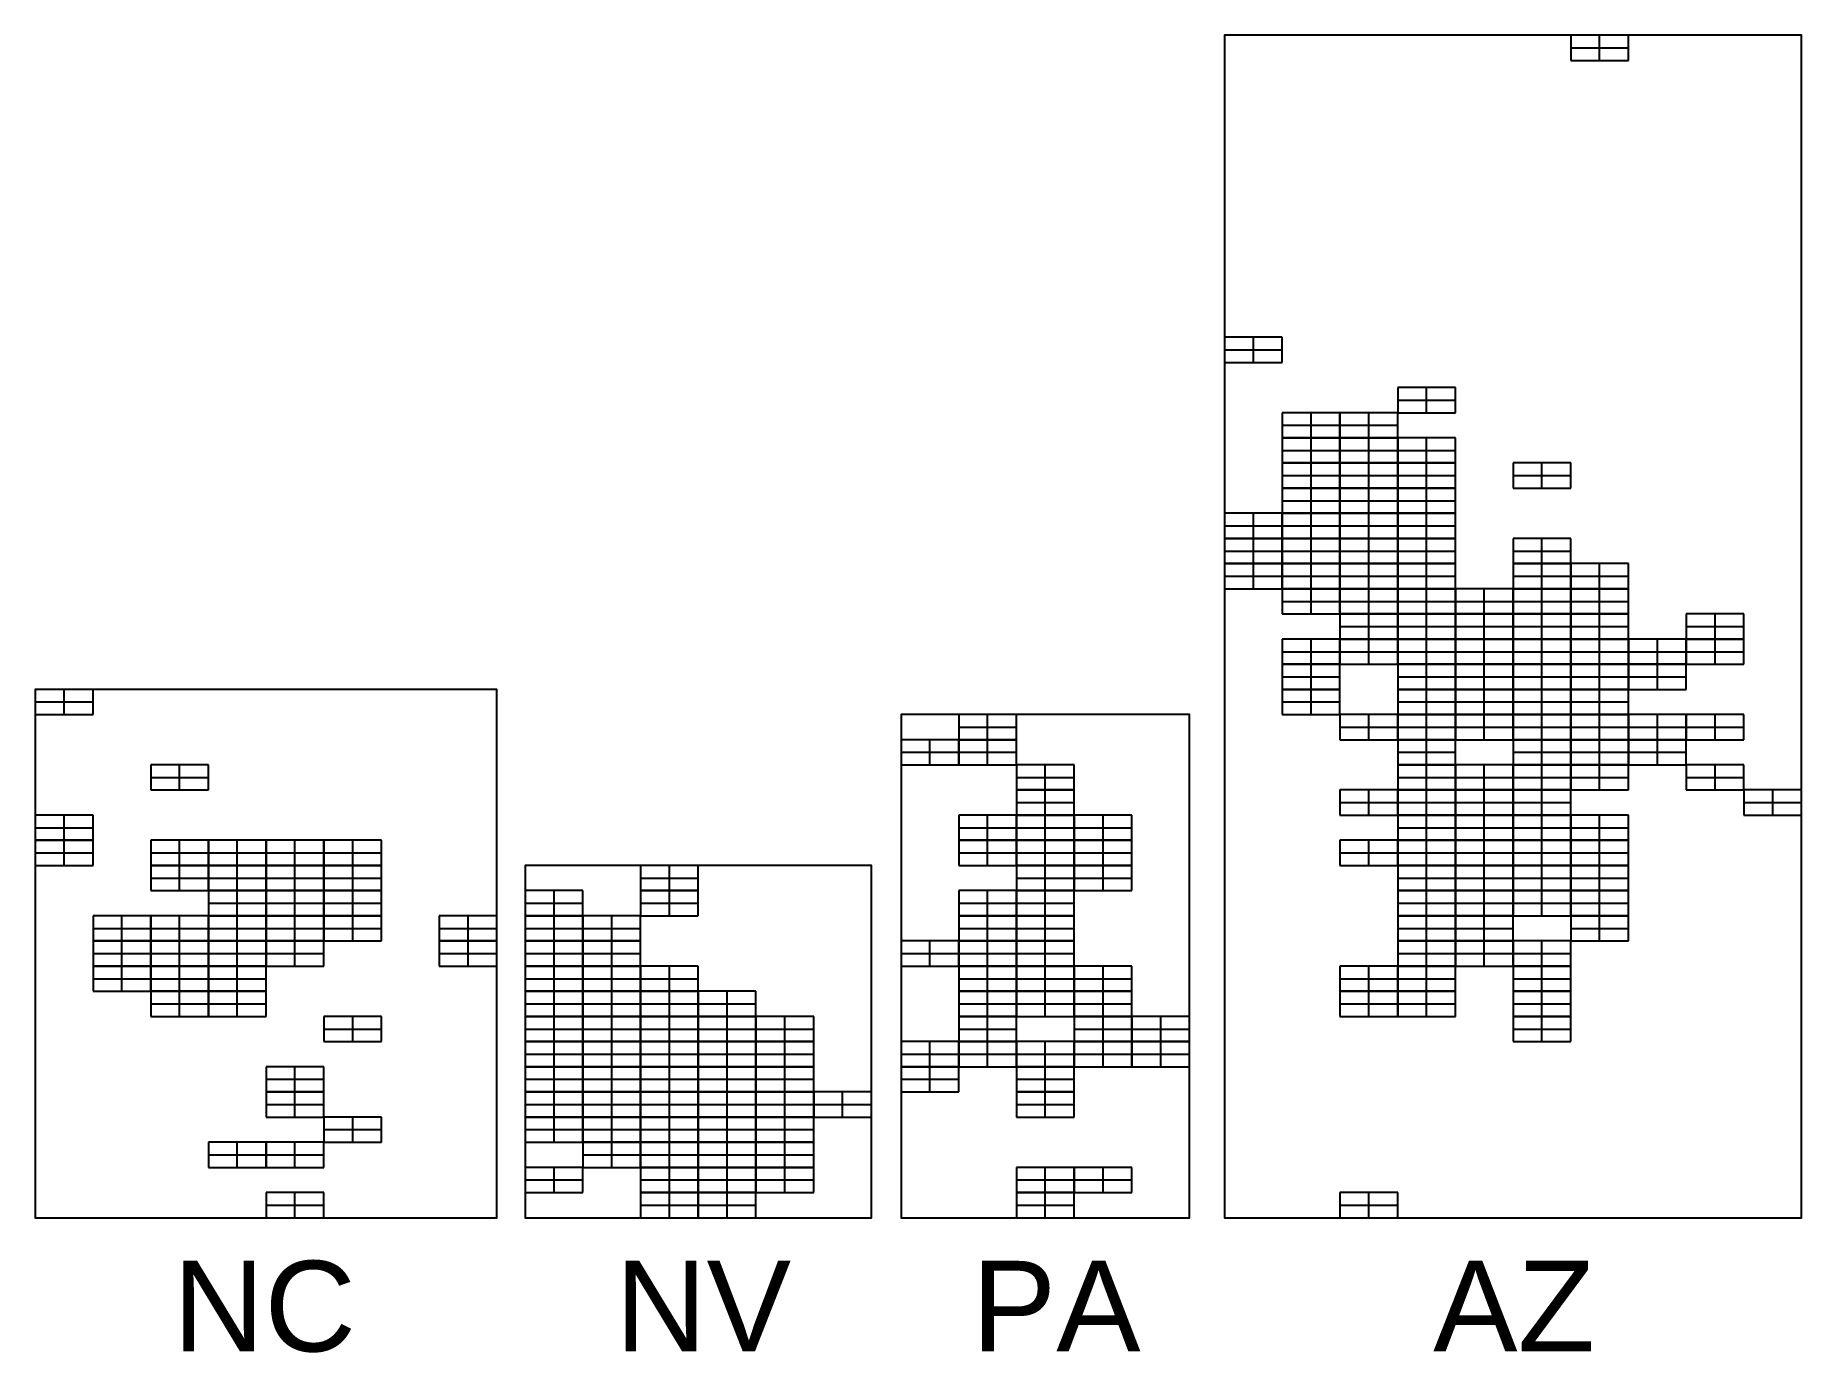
# Model space of a CAD drawing. Header units: millimetres. Extents: x 0.42 to 2.75, y -0.18 to 1.56.
import ezdxf

# ---------------------------------------------------------------- set-up
doc = ezdxf.new("R2010")
doc.units = ezdxf.units.MM
doc.header["$MEASUREMENT"] = 0
for name, color, linetype, true_color in [('AZ', 7, 'Continuous', 0x007f00), ('Default', 7, 'Continuous', 0x000000), ('NC', 1, 'Continuous', 0xff0000), ('NV', 7, 'Continuous', 0x7d26cd), ('PA', 5, 'Continuous', 0x0000ff)]:
    doc.layers.add(name, color=color, linetype=linetype, true_color=true_color)

msp = doc.modelspace()

# ---------------------------------------------------------------- texts
at = {"layer": 'Default', "char_height": 0.119738, "attachment_point": 1, "line_spacing_factor": 0.963855}
for s, insert, width in [('\\fHelvetica;NC', (0.5982, -0.057), 0.342624), ('\\fHelvetica;NV', (1.1824, -0.057), 0.338296), ('\\fHelvetica;PA', (1.6535, -0.057), 0.328197), ('\\fHelvetica;AZ', (2.2631, -0.057), 0.328197)]:
    msp.add_mtext(s, dxfattribs=dict(at, insert=insert, width=width))

# ---------------------------------------------------------------- linework, layer by layer
at = {"layer": 'AZ'}
for p, q in [((2.5213, 1.5628), (2.445, 1.5628)), ((2.445, 1.5628), (2.445, 1.5295)), ((2.5213, 1.5628, 0.0225), (2.445, 1.5628, 0.0225)), ((2.445, 1.5628, 0.0225), (2.445, 1.5295, 0.0225)), ((2.445, 1.5628), (2.445, 1.5628, 0.0225)), ((2.5213, 1.5295), (2.5213, 1.5628)), ((2.5213, 1.5295, 0.0225), (2.5213, 1.5628, 0.0225)), ((2.5213, 1.5628), (2.5213, 1.5628, 0.0225)), ((2.445, 1.5295), (2.5213, 1.5295)), ((2.445, 1.5295, 0.0225), (2.5213, 1.5295, 0.0225)), ((2.445, 1.5295), (2.445, 1.5295, 0.0225)), ((2.5213, 1.5295), (2.5213, 1.5295, 0.0225)), ((2.0638, 1.1638), (1.9875, 1.1638)), ((1.9875, 1.1638), (1.9875, 1.1305)), ((2.0638, 1.1638, 0.0225), (1.9875, 1.1638, 0.0225)), ((1.9875, 1.1638, 0.0225), (1.9875, 1.1305, 0.0225)), ((1.9875, 1.1638), (1.9875, 1.1638, 0.0225)), ((2.0638, 1.1305), (2.0638, 1.1638)), ((2.0638, 1.1305, 0.0225), (2.0638, 1.1638, 0.0225)), ((2.0638, 1.1638), (2.0638, 1.1638, 0.0225)), ((1.9875, 1.1305), (2.0638, 1.1305)), ((1.9875, 1.1305, 0.0225), (2.0638, 1.1305, 0.0225)), ((1.9875, 1.1305), (1.9875, 1.1305, 0.0225)), ((2.0638, 1.1305), (2.0638, 1.1305, 0.0225)), ((2.2925, 1.0973, 0.0225), (2.2163, 1.0973, 0.0225)), ((2.2163, 1.0973, 0.0225), (2.2163, 1.064, 0.0225)), ((2.2925, 1.0973, 0.045), (2.2163, 1.0973, 0.045)), ((2.2163, 1.0973, 0.045), (2.2163, 1.064, 0.045)), ((2.2163, 1.0973, 0.0225), (2.2163, 1.0973, 0.045)), ((2.2925, 1.0973), (2.2163, 1.0973)), ((2.2163, 1.0973), (2.2163, 1.064)), ((2.2925, 1.0973, 0.0225), (2.2163, 1.0973, 0.0225)), ((2.2163, 1.0973, 0.0225), (2.2163, 1.064, 0.0225)), ((2.2163, 1.0973), (2.2163, 1.0973, 0.0225)), ((2.2925, 1.064, 0.0225), (2.2925, 1.0973, 0.0225)), ((2.2925, 1.064, 0.045), (2.2925, 1.0973, 0.045)), ((2.2925, 1.0973, 0.0225), (2.2925, 1.0973, 0.045)), ((2.2925, 1.064), (2.2925, 1.0973)), ((2.2925, 1.064, 0.0225), (2.2925, 1.0973, 0.0225)), ((2.2925, 1.0973), (2.2925, 1.0973, 0.0225)), ((2.14, 1.064), (2.0638, 1.064)), ((2.0638, 1.064), (2.0638, 1.0308)), ((2.14, 1.064, 0.0225), (2.0638, 1.064, 0.0225)), ((2.0638, 1.064, 0.0225), (2.0638, 1.0308, 0.0225)), ((2.0638, 1.064), (2.0638, 1.064, 0.0225)), ((2.2163, 1.064), (2.14, 1.064)), ((2.14, 1.064), (2.14, 1.0308)), ((2.2163, 1.064, 0.0225), (2.14, 1.064, 0.0225)), ((2.14, 1.064, 0.0225), (2.14, 1.0308, 0.0225)), ((2.14, 1.064), (2.14, 1.064, 0.0225)), ((2.14, 1.0308), (2.14, 1.064)), ((2.14, 1.0308, 0.0225), (2.14, 1.064, 0.0225)), ((2.14, 1.064), (2.14, 1.064, 0.0225)), ((2.2163, 1.064, 0.0225), (2.2925, 1.064, 0.0225)), ((2.2163, 1.064, 0.045), (2.2925, 1.064, 0.045)), ((2.2163, 1.064, 0.0225), (2.2163, 1.064, 0.045)), ((2.2163, 1.064), (2.2925, 1.064)), ((2.2163, 1.064, 0.0225), (2.2925, 1.064, 0.0225)), ((2.2163, 1.064), (2.2163, 1.064, 0.0225)), ((2.2163, 1.0308), (2.2163, 1.064)), ((2.2163, 1.0308, 0.0225), (2.2163, 1.064, 0.0225)), ((2.2163, 1.064), (2.2163, 1.064, 0.0225)), ((2.2925, 1.064, 0.0225), (2.2925, 1.064, 0.045)), ((2.2925, 1.064), (2.2925, 1.064, 0.0225)), ((2.0638, 1.0308), (2.14, 1.0308)), ((2.0638, 1.0308, 0.0225), (2.14, 1.0308, 0.0225)), ((2.0638, 1.0308), (2.0638, 1.0308, 0.0225)), ((2.14, 1.0308, 0.09), (2.0638, 1.0308, 0.09)), ((2.0638, 1.0308, 0.09), (2.0638, 0.9975, 0.09)), ((2.14, 1.0308, 0.1125), (2.0638, 1.0308, 0.1125)), ((2.0638, 1.0308, 0.1125), (2.0638, 0.9975, 0.1125)), ((2.0638, 1.0308, 0.09), (2.0638, 1.0308, 0.1125)), ((2.14, 1.0308, 0.0675), (2.0638, 1.0308, 0.0675)), ((2.0638, 1.0308, 0.0675), (2.0638, 0.9975, 0.0675)), ((2.14, 1.0308, 0.09), (2.0638, 1.0308, 0.09)), ((2.0638, 1.0308, 0.09), (2.0638, 0.9975, 0.09)), ((2.0638, 1.0308, 0.0675), (2.0638, 1.0308, 0.09)), ((2.14, 1.0308, 0.045), (2.0638, 1.0308, 0.045)), ((2.0638, 1.0308, 0.045), (2.0638, 0.9975, 0.045)), ((2.14, 1.0308, 0.0675), (2.0638, 1.0308, 0.0675)), ((2.0638, 1.0308, 0.0675), (2.0638, 0.9975, 0.0675)), ((2.0638, 1.0308, 0.045), (2.0638, 1.0308, 0.0675)), ((2.14, 1.0308, 0.0225), (2.0638, 1.0308, 0.0225)), ((2.0638, 1.0308, 0.0225), (2.0638, 0.9975, 0.0225)), ((2.14, 1.0308, 0.045), (2.0638, 1.0308, 0.045)), ((2.0638, 1.0308, 0.045), (2.0638, 0.9975, 0.045)), ((2.0638, 1.0308, 0.0225), (2.0638, 1.0308, 0.045)), ((2.14, 1.0308), (2.0638, 1.0308)), ((2.0638, 1.0308), (2.0638, 0.9975)), ((2.14, 1.0308, 0.0225), (2.0638, 1.0308, 0.0225)), ((2.0638, 1.0308, 0.0225), (2.0638, 0.9975, 0.0225)), ((2.0638, 1.0308), (2.0638, 1.0308, 0.0225)), ((2.14, 1.0308), (2.2163, 1.0308)), ((2.14, 1.0308, 0.0225), (2.2163, 1.0308, 0.0225)), ((2.14, 1.0308), (2.14, 1.0308, 0.0225)), ((2.2163, 1.0308), (2.14, 1.0308)), ((2.14, 1.0308), (2.14, 0.9975)), ((2.2163, 1.0308, 0.0225), (2.14, 1.0308, 0.0225)), ((2.14, 1.0308, 0.0225), (2.14, 0.9975, 0.0225)), ((2.14, 1.0308), (2.14, 1.0308, 0.0225)), ((2.14, 1.0308), (2.14, 1.0308, 0.0225)), ((2.14, 0.9975, 0.09), (2.14, 1.0308, 0.09)), ((2.14, 0.9975, 0.1125), (2.14, 1.0308, 0.1125)), ((2.14, 1.0308, 0.09), (2.14, 1.0308, 0.1125)), ((2.14, 0.9975, 0.0675), (2.14, 1.0308, 0.0675)), ((2.14, 0.9975, 0.09), (2.14, 1.0308, 0.09)), ((2.14, 1.0308, 0.0675), (2.14, 1.0308, 0.09)), ((2.14, 0.9975, 0.045), (2.14, 1.0308, 0.045)), ((2.14, 0.9975, 0.0675), (2.14, 1.0308, 0.0675)), ((2.14, 1.0308, 0.045), (2.14, 1.0308, 0.0675)), ((2.14, 0.9975, 0.0225), (2.14, 1.0308, 0.0225)), ((2.14, 0.9975, 0.045), (2.14, 1.0308, 0.045)), ((2.14, 1.0308, 0.0225), (2.14, 1.0308, 0.045)), ((2.14, 0.9975), (2.14, 1.0308)), ((2.14, 0.9975, 0.0225), (2.14, 1.0308, 0.0225)), ((2.14, 1.0308), (2.14, 1.0308, 0.0225)), ((2.2925, 1.0308, 0.045), (2.2163, 1.0308, 0.045)), ((2.2163, 1.0308, 0.045), (2.2163, 0.9975, 0.045)), ((2.2925, 1.0308, 0.0675), (2.2163, 1.0308, 0.0675)), ((2.2163, 1.0308, 0.0675), (2.2163, 0.9975, 0.0675)), ((2.2163, 1.0308, 0.045), (2.2163, 1.0308, 0.0675)), ((2.2925, 1.0308, 0.0225), (2.2163, 1.0308, 0.0225)), ((2.2163, 1.0308, 0.0225), (2.2163, 0.9975, 0.0225)), ((2.2925, 1.0308, 0.045), (2.2163, 1.0308, 0.045)), ((2.2163, 1.0308, 0.045), (2.2163, 0.9975, 0.045)), ((2.2163, 1.0308, 0.0225), (2.2163, 1.0308, 0.045)), ((2.2925, 1.0308), (2.2163, 1.0308)), ((2.2163, 1.0308), (2.2163, 0.9975)), ((2.2925, 1.0308, 0.0225), (2.2163, 1.0308, 0.0225)), ((2.2163, 1.0308, 0.0225), (2.2163, 0.9975, 0.0225)), ((2.2163, 1.0308), (2.2163, 1.0308, 0.0225)), ((2.2163, 1.0308), (2.2163, 1.0308, 0.0225)), ((2.2163, 0.9975), (2.2163, 1.0308)), ((2.2163, 0.9975, 0.0225), (2.2163, 1.0308, 0.0225)), ((2.2163, 1.0308), (2.2163, 1.0308, 0.0225)), ((2.2925, 0.9975, 0.045), (2.2925, 1.0308, 0.045)), ((2.2925, 0.9975, 0.0675), (2.2925, 1.0308, 0.0675)), ((2.2925, 1.0308, 0.045), (2.2925, 1.0308, 0.0675)), ((2.2925, 0.9975, 0.0225), (2.2925, 1.0308, 0.0225)), ((2.2925, 0.9975, 0.045), (2.2925, 1.0308, 0.045)), ((2.2925, 1.0308, 0.0225), (2.2925, 1.0308, 0.045)), ((2.2925, 0.9975), (2.2925, 1.0308)), ((2.2925, 0.9975, 0.0225), (2.2925, 1.0308, 0.0225)), ((2.2925, 1.0308), (2.2925, 1.0308, 0.0225)), ((2.0638, 0.9975, 0.09), (2.14, 0.9975, 0.09)), ((2.0638, 0.9975, 0.1125), (2.14, 0.9975, 0.1125)), ((2.0638, 0.9975, 0.09), (2.0638, 0.9975, 0.1125)), ((2.0638, 0.9975, 0.0675), (2.14, 0.9975, 0.0675)), ((2.0638, 0.9975, 0.09), (2.14, 0.9975, 0.09)), ((2.0638, 0.9975, 0.0675), (2.0638, 0.9975, 0.09)), ((2.0638, 0.9975, 0.045), (2.14, 0.9975, 0.045)), ((2.0638, 0.9975, 0.0675), (2.14, 0.9975, 0.0675)), ((2.0638, 0.9975, 0.045), (2.0638, 0.9975, 0.0675)), ((2.0638, 0.9975, 0.0225), (2.14, 0.9975, 0.0225)), ((2.0638, 0.9975, 0.045), (2.14, 0.9975, 0.045)), ((2.0638, 0.9975, 0.0225), (2.0638, 0.9975, 0.045)), ((2.0638, 0.9975), (2.14, 0.9975)), ((2.0638, 0.9975, 0.0225), (2.14, 0.9975, 0.0225)), ((2.0638, 0.9975), (2.0638, 0.9975, 0.0225)), ((2.14, 0.9975, 0.225), (2.0638, 0.9975, 0.225)), ((2.0638, 0.9975, 0.225), (2.0638, 0.9643, 0.225)), ((2.14, 0.9975, 0.2475), (2.0638, 0.9975, 0.2475)), ((2.0638, 0.9975, 0.2475), (2.0638, 0.9643, 0.2475)), ((2.0638, 0.9975, 0.225), (2.0638, 0.9975, 0.2475)), ((2.14, 0.9975, 0.2025), (2.0638, 0.9975, 0.2025)), ((2.0638, 0.9975, 0.2025), (2.0638, 0.9643, 0.2025)), ((2.14, 0.9975, 0.225), (2.0638, 0.9975, 0.225)), ((2.0638, 0.9975, 0.225), (2.0638, 0.9643, 0.225)), ((2.0638, 0.9975, 0.2025), (2.0638, 0.9975, 0.225)), ((2.14, 0.9975, 0.18), (2.0638, 0.9975, 0.18)), ((2.0638, 0.9975, 0.18), (2.0638, 0.9643, 0.18)), ((2.14, 0.9975, 0.2025), (2.0638, 0.9975, 0.2025)), ((2.0638, 0.9975, 0.2025), (2.0638, 0.9643, 0.2025)), ((2.0638, 0.9975, 0.18), (2.0638, 0.9975, 0.2025)), ((2.14, 0.9975, 0.1575), (2.0638, 0.9975, 0.1575)), ((2.0638, 0.9975, 0.1575), (2.0638, 0.9643, 0.1575)), ((2.14, 0.9975, 0.18), (2.0638, 0.9975, 0.18)), ((2.0638, 0.9975, 0.18), (2.0638, 0.9643, 0.18)), ((2.0638, 0.9975, 0.1575), (2.0638, 0.9975, 0.18)), ((2.14, 0.9975, 0.135), (2.0638, 0.9975, 0.135)), ((2.0638, 0.9975, 0.135), (2.0638, 0.9643, 0.135)), ((2.14, 0.9975, 0.1575), (2.0638, 0.9975, 0.1575)), ((2.0638, 0.9975, 0.1575), (2.0638, 0.9643, 0.1575)), ((2.0638, 0.9975, 0.135), (2.0638, 0.9975, 0.1575)), ((2.14, 0.9975, 0.1125), (2.0638, 0.9975, 0.1125)), ((2.0638, 0.9975, 0.1125), (2.0638, 0.9643, 0.1125)), ((2.14, 0.9975, 0.135), (2.0638, 0.9975, 0.135)), ((2.0638, 0.9975, 0.135), (2.0638, 0.9643, 0.135)), ((2.0638, 0.9975, 0.1125), (2.0638, 0.9975, 0.135)), ((2.14, 0.9975, 0.09), (2.0638, 0.9975, 0.09)), ((2.0638, 0.9975, 0.09), (2.0638, 0.9643, 0.09)), ((2.14, 0.9975, 0.1125), (2.0638, 0.9975, 0.1125)), ((2.0638, 0.9975, 0.1125), (2.0638, 0.9643, 0.1125)), ((2.0638, 0.9975, 0.09), (2.0638, 0.9975, 0.1125)), ((2.14, 0.9975, 0.0675), (2.0638, 0.9975, 0.0675)), ((2.0638, 0.9975, 0.0675), (2.0638, 0.9643, 0.0675)), ((2.14, 0.9975, 0.09), (2.0638, 0.9975, 0.09)), ((2.0638, 0.9975, 0.09), (2.0638, 0.9643, 0.09)), ((2.0638, 0.9975, 0.0675), (2.0638, 0.9975, 0.09)), ((2.14, 0.9975, 0.045), (2.0638, 0.9975, 0.045)), ((2.0638, 0.9975, 0.045), (2.0638, 0.9643, 0.045)), ((2.14, 0.9975, 0.0675), (2.0638, 0.9975, 0.0675)), ((2.0638, 0.9975, 0.0675), (2.0638, 0.9643, 0.0675)), ((2.0638, 0.9975, 0.045), (2.0638, 0.9975, 0.0675)), ((2.14, 0.9975, 0.0225), (2.0638, 0.9975, 0.0225)), ((2.0638, 0.9975, 0.0225), (2.0638, 0.9643, 0.0225)), ((2.14, 0.9975, 0.045), (2.0638, 0.9975, 0.045)), ((2.0638, 0.9975, 0.045), (2.0638, 0.9643, 0.045)), ((2.0638, 0.9975, 0.0225), (2.0638, 0.9975, 0.045)), ((2.14, 0.9975), (2.0638, 0.9975)), ((2.0638, 0.9975), (2.0638, 0.9643)), ((2.14, 0.9975, 0.0225), (2.0638, 0.9975, 0.0225)), ((2.0638, 0.9975, 0.0225), (2.0638, 0.9643, 0.0225)), ((2.0638, 0.9975), (2.0638, 0.9975, 0.0225)), ((2.14, 0.9975), (2.2163, 0.9975)), ((2.14, 0.9975, 0.0225), (2.2163, 0.9975, 0.0225)), ((2.14, 0.9975), (2.14, 0.9975, 0.0225)), ((2.2163, 0.9975), (2.14, 0.9975)), ((2.14, 0.9975), (2.14, 0.9643)), ((2.2163, 0.9975, 0.0225), (2.14, 0.9975, 0.0225)), ((2.14, 0.9975, 0.0225), (2.14, 0.9643, 0.0225)), ((2.14, 0.9975), (2.14, 0.9975, 0.0225)), ((2.14, 0.9975, 0.09), (2.14, 0.9975, 0.1125)), ((2.14, 0.9975, 0.0675), (2.14, 0.9975, 0.09)), ((2.14, 0.9975, 0.045), (2.14, 0.9975, 0.0675)), ((2.14, 0.9975, 0.0225), (2.14, 0.9975, 0.045)), ((2.14, 0.9975), (2.14, 0.9975, 0.0225)), ((2.14, 0.9643, 0.225), (2.14, 0.9975, 0.225)), ((2.14, 0.9643, 0.2475), (2.14, 0.9975, 0.2475)), ((2.14, 0.9975, 0.225), (2.14, 0.9975, 0.2475)), ((2.14, 0.9643, 0.2025), (2.14, 0.9975, 0.2025)), ((2.14, 0.9643, 0.225), (2.14, 0.9975, 0.225)), ((2.14, 0.9975, 0.2025), (2.14, 0.9975, 0.225)), ((2.14, 0.9643, 0.18), (2.14, 0.9975, 0.18)), ((2.14, 0.9643, 0.2025), (2.14, 0.9975, 0.2025)), ((2.14, 0.9975, 0.18), (2.14, 0.9975, 0.2025)), ((2.14, 0.9643, 0.1575), (2.14, 0.9975, 0.1575)), ((2.14, 0.9643, 0.18), (2.14, 0.9975, 0.18)), ((2.14, 0.9975, 0.1575), (2.14, 0.9975, 0.18)), ((2.14, 0.9643, 0.135), (2.14, 0.9975, 0.135)), ((2.14, 0.9643, 0.1575), (2.14, 0.9975, 0.1575)), ((2.14, 0.9975, 0.135), (2.14, 0.9975, 0.1575)), ((2.14, 0.9643, 0.1125), (2.14, 0.9975, 0.1125)), ((2.14, 0.9643, 0.135), (2.14, 0.9975, 0.135)), ((2.14, 0.9975, 0.1125), (2.14, 0.9975, 0.135)), ((2.14, 0.9643, 0.09), (2.14, 0.9975, 0.09)), ((2.14, 0.9643, 0.1125), (2.14, 0.9975, 0.1125)), ((2.14, 0.9975, 0.09), (2.14, 0.9975, 0.1125)), ((2.14, 0.9643, 0.0675), (2.14, 0.9975, 0.0675)), ((2.14, 0.9643, 0.09), (2.14, 0.9975, 0.09)), ((2.14, 0.9975, 0.0675), (2.14, 0.9975, 0.09)), ((2.14, 0.9643, 0.045), (2.14, 0.9975, 0.045)), ((2.14, 0.9643, 0.0675), (2.14, 0.9975, 0.0675)), ((2.14, 0.9975, 0.045), (2.14, 0.9975, 0.0675)), ((2.14, 0.9643, 0.0225), (2.14, 0.9975, 0.0225)), ((2.14, 0.9643, 0.045), (2.14, 0.9975, 0.045)), ((2.14, 0.9975, 0.0225), (2.14, 0.9975, 0.045)), ((2.14, 0.9643), (2.14, 0.9975)), ((2.14, 0.9643, 0.0225), (2.14, 0.9975, 0.0225)), ((2.14, 0.9975), (2.14, 0.9975, 0.0225)), ((2.2163, 0.9975, 0.045), (2.2925, 0.9975, 0.045)), ((2.2163, 0.9975, 0.0675), (2.2925, 0.9975, 0.0675)), ((2.2163, 0.9975, 0.045), (2.2163, 0.9975, 0.0675)), ((2.2163, 0.9975, 0.0225), (2.2925, 0.9975, 0.0225)), ((2.2163, 0.9975, 0.045), (2.2925, 0.9975, 0.045)), ((2.2163, 0.9975, 0.0225), (2.2163, 0.9975, 0.045)), ((2.2163, 0.9975), (2.2925, 0.9975)), ((2.2163, 0.9975, 0.0225), (2.2925, 0.9975, 0.0225)), ((2.2163, 0.9975), (2.2163, 0.9975, 0.0225)), ((2.2925, 0.9975, 0.0675), (2.2163, 0.9975, 0.0675)), ((2.2163, 0.9975, 0.0675), (2.2163, 0.9643, 0.0675)), ((2.2925, 0.9975, 0.09), (2.2163, 0.9975, 0.09)), ((2.2163, 0.9975, 0.09), (2.2163, 0.9643, 0.09)), ((2.2163, 0.9975, 0.0675), (2.2163, 0.9975, 0.09)), ((2.2925, 0.9975, 0.045), (2.2163, 0.9975, 0.045)), ((2.2163, 0.9975, 0.045), (2.2163, 0.9643, 0.045)), ((2.2925, 0.9975, 0.0675), (2.2163, 0.9975, 0.0675)), ((2.2163, 0.9975, 0.0675), (2.2163, 0.9643, 0.0675)), ((2.2163, 0.9975, 0.045), (2.2163, 0.9975, 0.0675)), ((2.2925, 0.9975, 0.0225), (2.2163, 0.9975, 0.0225)), ((2.2163, 0.9975, 0.0225), (2.2163, 0.9643, 0.0225)), ((2.2925, 0.9975, 0.045), (2.2163, 0.9975, 0.045)), ((2.2163, 0.9975, 0.045), (2.2163, 0.9643, 0.045)), ((2.2163, 0.9975, 0.0225), (2.2163, 0.9975, 0.045)), ((2.2925, 0.9975), (2.2163, 0.9975)), ((2.2163, 0.9975), (2.2163, 0.9643)), ((2.2925, 0.9975, 0.0225), (2.2163, 0.9975, 0.0225)), ((2.2163, 0.9975, 0.0225), (2.2163, 0.9643, 0.0225)), ((2.2163, 0.9975), (2.2163, 0.9975, 0.0225)), ((2.2163, 0.9975), (2.2163, 0.9975, 0.0225)), ((2.2163, 0.9643), (2.2163, 0.9975)), ((2.2163, 0.9643, 0.0225), (2.2163, 0.9975, 0.0225)), ((2.2163, 0.9975), (2.2163, 0.9975, 0.0225)), ((2.2925, 0.9975, 0.045), (2.2925, 0.9975, 0.0675)), ((2.2925, 0.9975, 0.0225), (2.2925, 0.9975, 0.045)), ((2.2925, 0.9975), (2.2925, 0.9975, 0.0225)), ((2.2925, 0.9643, 0.0675), (2.2925, 0.9975, 0.0675)), ((2.2925, 0.9643, 0.09), (2.2925, 0.9975, 0.09)), ((2.2925, 0.9975, 0.0675), (2.2925, 0.9975, 0.09)), ((2.2925, 0.9643, 0.045), (2.2925, 0.9975, 0.045)), ((2.2925, 0.9643, 0.0675), (2.2925, 0.9975, 0.0675)), ((2.2925, 0.9975, 0.045), (2.2925, 0.9975, 0.0675)), ((2.2925, 0.9643, 0.0225), (2.2925, 0.9975, 0.0225)), ((2.2925, 0.9643, 0.045), (2.2925, 0.9975, 0.045)), ((2.2925, 0.9975, 0.0225), (2.2925, 0.9975, 0.045)), ((2.2925, 0.9643), (2.2925, 0.9975)), ((2.2925, 0.9643, 0.0225), (2.2925, 0.9975, 0.0225)), ((2.2925, 0.9975), (2.2925, 0.9975, 0.0225)), ((2.445, 0.9975), (2.3688, 0.9975)), ((2.3688, 0.9975), (2.3688, 0.9643)), ((2.445, 0.9975, 0.0225), (2.3688, 0.9975, 0.0225)), ((2.3688, 0.9975, 0.0225), (2.3688, 0.9643, 0.0225)), ((2.3688, 0.9975), (2.3688, 0.9975, 0.0225)), ((2.445, 0.9643), (2.445, 0.9975)), ((2.445, 0.9643, 0.0225), (2.445, 0.9975, 0.0225)), ((2.445, 0.9975), (2.445, 0.9975, 0.0225)), ((2.0638, 0.9643, 0.225), (2.14, 0.9643, 0.225)), ((2.0638, 0.9643, 0.2475), (2.14, 0.9643, 0.2475)), ((2.0638, 0.9643, 0.225), (2.0638, 0.9643, 0.2475)), ((2.0638, 0.9643, 0.2025), (2.14, 0.9643, 0.2025)), ((2.0638, 0.9643, 0.225), (2.14, 0.9643, 0.225)), ((2.0638, 0.9643, 0.2025), (2.0638, 0.9643, 0.225)), ((2.0638, 0.9643, 0.18), (2.14, 0.9643, 0.18)), ((2.0638, 0.9643, 0.2025), (2.14, 0.9643, 0.2025)), ((2.0638, 0.9643, 0.18), (2.0638, 0.9643, 0.2025)), ((2.0638, 0.9643, 0.1575), (2.14, 0.9643, 0.1575)), ((2.0638, 0.9643, 0.18), (2.14, 0.9643, 0.18)), ((2.0638, 0.9643, 0.1575), (2.0638, 0.9643, 0.18)), ((2.0638, 0.9643, 0.135), (2.14, 0.9643, 0.135)), ((2.0638, 0.9643, 0.1575), (2.14, 0.9643, 0.1575)), ((2.0638, 0.9643, 0.135), (2.0638, 0.9643, 0.1575)), ((2.0638, 0.9643, 0.1125), (2.14, 0.9643, 0.1125)), ((2.0638, 0.9643, 0.135), (2.14, 0.9643, 0.135)), ((2.0638, 0.9643, 0.1125), (2.0638, 0.9643, 0.135)), ((2.0638, 0.9643, 0.09), (2.14, 0.9643, 0.09)), ((2.0638, 0.9643, 0.1125), (2.14, 0.9643, 0.1125)), ((2.0638, 0.9643, 0.09), (2.0638, 0.9643, 0.1125)), ((2.0638, 0.9643, 0.0675), (2.14, 0.9643, 0.0675)), ((2.0638, 0.9643, 0.09), (2.14, 0.9643, 0.09)), ((2.0638, 0.9643, 0.0675), (2.0638, 0.9643, 0.09)), ((2.0638, 0.9643, 0.045), (2.14, 0.9643, 0.045)), ((2.0638, 0.9643, 0.0675), (2.14, 0.9643, 0.0675)), ((2.0638, 0.9643, 0.045), (2.0638, 0.9643, 0.0675)), ((2.0638, 0.9643, 0.0225), (2.14, 0.9643, 0.0225)), ((2.0638, 0.9643, 0.045), (2.14, 0.9643, 0.045)), ((2.0638, 0.9643, 0.0225), (2.0638, 0.9643, 0.045)), ((2.0638, 0.9643), (2.14, 0.9643)), ((2.0638, 0.9643, 0.0225), (2.14, 0.9643, 0.0225)), ((2.0638, 0.9643), (2.0638, 0.9643, 0.0225)), ((2.14, 0.9643, 0.1125), (2.0638, 0.9643, 0.1125)), ((2.0638, 0.9643, 0.1125), (2.0638, 0.931, 0.1125)), ((2.14, 0.9643, 0.135), (2.0638, 0.9643, 0.135)), ((2.0638, 0.9643, 0.135), (2.0638, 0.931, 0.135)), ((2.0638, 0.9643, 0.1125), (2.0638, 0.9643, 0.135)), ((2.14, 0.9643, 0.09), (2.0638, 0.9643, 0.09)), ((2.0638, 0.9643, 0.09), (2.0638, 0.931, 0.09)), ((2.14, 0.9643, 0.1125), (2.0638, 0.9643, 0.1125)), ((2.0638, 0.9643, 0.1125), (2.0638, 0.931, 0.1125)), ((2.0638, 0.9643, 0.09), (2.0638, 0.9643, 0.1125)), ((2.14, 0.9643, 0.0675), (2.0638, 0.9643, 0.0675)), ((2.0638, 0.9643, 0.0675), (2.0638, 0.931, 0.0675)), ((2.14, 0.9643, 0.09), (2.0638, 0.9643, 0.09)), ((2.0638, 0.9643, 0.09), (2.0638, 0.931, 0.09)), ((2.0638, 0.9643, 0.0675), (2.0638, 0.9643, 0.09)), ((2.14, 0.9643, 0.045), (2.0638, 0.9643, 0.045)), ((2.0638, 0.9643, 0.045), (2.0638, 0.931, 0.045)), ((2.14, 0.9643, 0.0675), (2.0638, 0.9643, 0.0675)), ((2.0638, 0.9643, 0.0675), (2.0638, 0.931, 0.0675)), ((2.0638, 0.9643, 0.045), (2.0638, 0.9643, 0.0675)), ((2.14, 0.9643, 0.0225), (2.0638, 0.9643, 0.0225)), ((2.0638, 0.9643, 0.0225), (2.0638, 0.931, 0.0225)), ((2.14, 0.9643, 0.045), (2.0638, 0.9643, 0.045)), ((2.0638, 0.9643, 0.045), (2.0638, 0.931, 0.045)), ((2.0638, 0.9643, 0.0225), (2.0638, 0.9643, 0.045)), ((2.14, 0.9643), (2.0638, 0.9643)), ((2.0638, 0.9643), (2.0638, 0.931)), ((2.14, 0.9643, 0.0225), (2.0638, 0.9643, 0.0225)), ((2.0638, 0.9643, 0.0225), (2.0638, 0.931, 0.0225)), ((2.0638, 0.9643), (2.0638, 0.9643, 0.0225)), ((2.14, 0.9643), (2.2163, 0.9643)), ((2.14, 0.9643, 0.0225), (2.2163, 0.9643, 0.0225)), ((2.14, 0.9643), (2.14, 0.9643, 0.0225)), ((2.2163, 0.9643, 0.135), (2.14, 0.9643, 0.135)), ((2.14, 0.9643, 0.135), (2.14, 0.931, 0.135)), ((2.2163, 0.9643, 0.1575), (2.14, 0.9643, 0.1575)), ((2.14, 0.9643, 0.1575), (2.14, 0.931, 0.1575)), ((2.14, 0.9643, 0.135), (2.14, 0.9643, 0.1575)), ((2.2163, 0.9643, 0.1125), (2.14, 0.9643, 0.1125)), ((2.14, 0.9643, 0.1125), (2.14, 0.931, 0.1125)), ((2.2163, 0.9643, 0.135), (2.14, 0.9643, 0.135)), ((2.14, 0.9643, 0.135), (2.14, 0.931, 0.135)), ((2.14, 0.9643, 0.1125), (2.14, 0.9643, 0.135)), ((2.2163, 0.9643, 0.09), (2.14, 0.9643, 0.09)), ((2.14, 0.9643, 0.09), (2.14, 0.931, 0.09)), ((2.2163, 0.9643, 0.1125), (2.14, 0.9643, 0.1125)), ((2.14, 0.9643, 0.1125), (2.14, 0.931, 0.1125)), ((2.14, 0.9643, 0.09), (2.14, 0.9643, 0.1125)), ((2.2163, 0.9643, 0.0675), (2.14, 0.9643, 0.0675)), ((2.14, 0.9643, 0.0675), (2.14, 0.931, 0.0675)), ((2.2163, 0.9643, 0.09), (2.14, 0.9643, 0.09)), ((2.14, 0.9643, 0.09), (2.14, 0.931, 0.09)), ((2.14, 0.9643, 0.0675), (2.14, 0.9643, 0.09)), ((2.2163, 0.9643, 0.045), (2.14, 0.9643, 0.045)), ((2.14, 0.9643, 0.045), (2.14, 0.931, 0.045)), ((2.2163, 0.9643, 0.0675), (2.14, 0.9643, 0.0675)), ((2.14, 0.9643, 0.0675), (2.14, 0.931, 0.0675)), ((2.14, 0.9643, 0.045), (2.14, 0.9643, 0.0675)), ((2.2163, 0.9643, 0.0225), (2.14, 0.9643, 0.0225)), ((2.14, 0.9643, 0.0225), (2.14, 0.931, 0.0225)), ((2.2163, 0.9643, 0.045), (2.14, 0.9643, 0.045)), ((2.14, 0.9643, 0.045), (2.14, 0.931, 0.045)), ((2.14, 0.9643, 0.0225), (2.14, 0.9643, 0.045)), ((2.2163, 0.9643), (2.14, 0.9643)), ((2.14, 0.9643), (2.14, 0.931)), ((2.2163, 0.9643, 0.0225), (2.14, 0.9643, 0.0225)), ((2.14, 0.9643, 0.0225), (2.14, 0.931, 0.0225)), ((2.14, 0.9643), (2.14, 0.9643, 0.0225)), ((2.14, 0.9643, 0.225), (2.14, 0.9643, 0.2475)), ((2.14, 0.9643, 0.2025), (2.14, 0.9643, 0.225)), ((2.14, 0.9643, 0.18), (2.14, 0.9643, 0.2025)), ((2.14, 0.9643, 0.1575), (2.14, 0.9643, 0.18)), ((2.14, 0.9643, 0.135), (2.14, 0.9643, 0.1575)), ((2.14, 0.9643, 0.1125), (2.14, 0.9643, 0.135)), ((2.14, 0.9643, 0.09), (2.14, 0.9643, 0.1125)), ((2.14, 0.9643, 0.0675), (2.14, 0.9643, 0.09)), ((2.14, 0.9643, 0.045), (2.14, 0.9643, 0.0675)), ((2.14, 0.9643, 0.0225), (2.14, 0.9643, 0.045)), ((2.14, 0.9643), (2.14, 0.9643, 0.0225)), ((2.14, 0.931, 0.1125), (2.14, 0.9643, 0.1125)), ((2.14, 0.931, 0.135), (2.14, 0.9643, 0.135)), ((2.14, 0.9643, 0.1125), (2.14, 0.9643, 0.135)), ((2.14, 0.931, 0.09), (2.14, 0.9643, 0.09)), ((2.14, 0.931, 0.1125), (2.14, 0.9643, 0.1125)), ((2.14, 0.9643, 0.09), (2.14, 0.9643, 0.1125)), ((2.14, 0.931, 0.0675), (2.14, 0.9643, 0.0675)), ((2.14, 0.931, 0.09), (2.14, 0.9643, 0.09)), ((2.14, 0.9643, 0.0675), (2.14, 0.9643, 0.09)), ((2.14, 0.931, 0.045), (2.14, 0.9643, 0.045)), ((2.14, 0.931, 0.0675), (2.14, 0.9643, 0.0675)), ((2.14, 0.9643, 0.045), (2.14, 0.9643, 0.0675)), ((2.14, 0.931, 0.0225), (2.14, 0.9643, 0.0225)), ((2.14, 0.931, 0.045), (2.14, 0.9643, 0.045)), ((2.14, 0.9643, 0.0225), (2.14, 0.9643, 0.045)), ((2.14, 0.931), (2.14, 0.9643)), ((2.14, 0.931, 0.0225), (2.14, 0.9643, 0.0225)), ((2.14, 0.9643), (2.14, 0.9643, 0.0225)), ((2.2163, 0.9643, 0.0675), (2.2925, 0.9643, 0.0675)), ((2.2163, 0.9643, 0.09), (2.2925, 0.9643, 0.09)), ((2.2163, 0.9643, 0.0675), (2.2163, 0.9643, 0.09)), ((2.2163, 0.9643, 0.045), (2.2925, 0.9643, 0.045)), ((2.2163, 0.9643, 0.0675), (2.2925, 0.9643, 0.0675)), ((2.2163, 0.9643, 0.045), (2.2163, 0.9643, 0.0675)), ((2.2163, 0.9643, 0.0225), (2.2925, 0.9643, 0.0225)), ((2.2163, 0.9643, 0.045), (2.2925, 0.9643, 0.045)), ((2.2163, 0.9643, 0.0225), (2.2163, 0.9643, 0.045)), ((2.2163, 0.9643), (2.2925, 0.9643)), ((2.2163, 0.9643, 0.0225), (2.2925, 0.9643, 0.0225)), ((2.2163, 0.9643), (2.2163, 0.9643, 0.0225)), ((2.2925, 0.9643), (2.2163, 0.9643)), ((2.2163, 0.9643), (2.2163, 0.931)), ((2.2925, 0.9643, 0.0225), (2.2163, 0.9643, 0.0225)), ((2.2163, 0.9643, 0.0225), (2.2163, 0.931, 0.0225)), ((2.2163, 0.9643), (2.2163, 0.9643, 0.0225)), ((2.2163, 0.9643), (2.2163, 0.9643, 0.0225)), ((2.2163, 0.931, 0.135), (2.2163, 0.9643, 0.135)), ((2.2163, 0.931, 0.1575), (2.2163, 0.9643, 0.1575)), ((2.2163, 0.9643, 0.135), (2.2163, 0.9643, 0.1575)), ((2.2163, 0.931, 0.1125), (2.2163, 0.9643, 0.1125)), ((2.2163, 0.931, 0.135), (2.2163, 0.9643, 0.135)), ((2.2163, 0.9643, 0.1125), (2.2163, 0.9643, 0.135)), ((2.2163, 0.931, 0.09), (2.2163, 0.9643, 0.09)), ((2.2163, 0.931, 0.1125), (2.2163, 0.9643, 0.1125)), ((2.2163, 0.9643, 0.09), (2.2163, 0.9643, 0.1125)), ((2.2163, 0.931, 0.0675), (2.2163, 0.9643, 0.0675)), ((2.2163, 0.931, 0.09), (2.2163, 0.9643, 0.09)), ((2.2163, 0.9643, 0.0675), (2.2163, 0.9643, 0.09)), ((2.2163, 0.931, 0.045), (2.2163, 0.9643, 0.045)), ((2.2163, 0.931, 0.0675), (2.2163, 0.9643, 0.0675)), ((2.2163, 0.9643, 0.045), (2.2163, 0.9643, 0.0675)), ((2.2163, 0.931, 0.0225), (2.2163, 0.9643, 0.0225)), ((2.2163, 0.931, 0.045), (2.2163, 0.9643, 0.045)), ((2.2163, 0.9643, 0.0225), (2.2163, 0.9643, 0.045)), ((2.2163, 0.931), (2.2163, 0.9643)), ((2.2163, 0.931, 0.0225), (2.2163, 0.9643, 0.0225)), ((2.2163, 0.9643), (2.2163, 0.9643, 0.0225)), ((2.2925, 0.9643, 0.0675), (2.2925, 0.9643, 0.09)), ((2.2925, 0.9643, 0.045), (2.2925, 0.9643, 0.0675)), ((2.2925, 0.9643, 0.0225), (2.2925, 0.9643, 0.045)), ((2.2925, 0.9643), (2.2925, 0.9643, 0.0225)), ((2.2925, 0.931), (2.2925, 0.9643)), ((2.2925, 0.931, 0.0225), (2.2925, 0.9643, 0.0225)), ((2.2925, 0.9643), (2.2925, 0.9643, 0.0225)), ((2.3688, 0.9643), (2.445, 0.9643)), ((2.3688, 0.9643, 0.0225), (2.445, 0.9643, 0.0225)), ((2.3688, 0.9643), (2.3688, 0.9643, 0.0225)), ((2.445, 0.9643), (2.445, 0.9643, 0.0225)), ((2.0638, 0.931), (1.9875, 0.931)), ((1.9875, 0.931), (1.9875, 0.8978)), ((2.0638, 0.931, 0.0225), (1.9875, 0.931, 0.0225)), ((1.9875, 0.931, 0.0225), (1.9875, 0.8978, 0.0225)), ((1.9875, 0.931), (1.9875, 0.931, 0.0225)), ((2.0638, 0.931, 0.1125), (2.14, 0.931, 0.1125)), ((2.0638, 0.931, 0.135), (2.14, 0.931, 0.135)), ((2.0638, 0.931, 0.1125), (2.0638, 0.931, 0.135)), ((2.0638, 0.931, 0.09), (2.14, 0.931, 0.09)), ((2.0638, 0.931, 0.1125), (2.14, 0.931, 0.1125)), ((2.0638, 0.931, 0.09), (2.0638, 0.931, 0.1125)), ((2.0638, 0.931, 0.0675), (2.14, 0.931, 0.0675)), ((2.0638, 0.931, 0.09), (2.14, 0.931, 0.09)), ((2.0638, 0.931, 0.0675), (2.0638, 0.931, 0.09)), ((2.0638, 0.931, 0.045), (2.14, 0.931, 0.045)), ((2.0638, 0.931, 0.0675), (2.14, 0.931, 0.0675)), ((2.0638, 0.931, 0.045), (2.0638, 0.931, 0.0675)), ((2.0638, 0.931, 0.0225), (2.14, 0.931, 0.0225)), ((2.0638, 0.931, 0.045), (2.14, 0.931, 0.045)), ((2.0638, 0.931, 0.0225), (2.0638, 0.931, 0.045)), ((2.0638, 0.931), (2.14, 0.931)), ((2.0638, 0.931, 0.0225), (2.14, 0.931, 0.0225)), ((2.0638, 0.931), (2.0638, 0.931, 0.0225)), ((2.14, 0.931, 0.0675), (2.0638, 0.931, 0.0675)), ((2.0638, 0.931, 0.0675), (2.0638, 0.8978, 0.0675)), ((2.14, 0.931, 0.09), (2.0638, 0.931, 0.09)), ((2.0638, 0.931, 0.09), (2.0638, 0.8978, 0.09)), ((2.0638, 0.931, 0.0675), (2.0638, 0.931, 0.09)), ((2.14, 0.931, 0.045), (2.0638, 0.931, 0.045)), ((2.0638, 0.931, 0.045), (2.0638, 0.8978, 0.045)), ((2.14, 0.931, 0.0675), (2.0638, 0.931, 0.0675)), ((2.0638, 0.931, 0.0675), (2.0638, 0.8978, 0.0675)), ((2.0638, 0.931, 0.045), (2.0638, 0.931, 0.0675)), ((2.14, 0.931, 0.0225), (2.0638, 0.931, 0.0225)), ((2.0638, 0.931, 0.0225), (2.0638, 0.8978, 0.0225)), ((2.14, 0.931, 0.045), (2.0638, 0.931, 0.045)), ((2.0638, 0.931, 0.045), (2.0638, 0.8978, 0.045)), ((2.0638, 0.931, 0.0225), (2.0638, 0.931, 0.045)), ((2.14, 0.931), (2.0638, 0.931)), ((2.0638, 0.931), (2.0638, 0.8978)), ((2.14, 0.931, 0.0225), (2.0638, 0.931, 0.0225)), ((2.0638, 0.931, 0.0225), (2.0638, 0.8978, 0.0225)), ((2.0638, 0.931), (2.0638, 0.931, 0.0225)), ((2.0638, 0.8978), (2.0638, 0.931)), ((2.0638, 0.8978, 0.0225), (2.0638, 0.931, 0.0225)), ((2.0638, 0.931), (2.0638, 0.931, 0.0225)), ((2.14, 0.931, 0.135), (2.2163, 0.931, 0.135)), ((2.14, 0.931, 0.1575), (2.2163, 0.931, 0.1575)), ((2.14, 0.931, 0.135), (2.14, 0.931, 0.1575)), ((2.14, 0.931, 0.1125), (2.2163, 0.931, 0.1125)), ((2.14, 0.931, 0.135), (2.2163, 0.931, 0.135)), ((2.14, 0.931, 0.1125), (2.14, 0.931, 0.135)), ((2.14, 0.931, 0.09), (2.2163, 0.931, 0.09)), ((2.14, 0.931, 0.1125), (2.2163, 0.931, 0.1125)), ((2.14, 0.931, 0.09), (2.14, 0.931, 0.1125)), ((2.14, 0.931, 0.0675), (2.2163, 0.931, 0.0675)), ((2.14, 0.931, 0.09), (2.2163, 0.931, 0.09)), ((2.14, 0.931, 0.0675), (2.14, 0.931, 0.09)), ((2.14, 0.931, 0.045), (2.2163, 0.931, 0.045)), ((2.14, 0.931, 0.0675), (2.2163, 0.931, 0.0675)), ((2.14, 0.931, 0.045), (2.14, 0.931, 0.0675)), ((2.14, 0.931, 0.0225), (2.2163, 0.931, 0.0225)), ((2.14, 0.931, 0.045), (2.2163, 0.931, 0.045)), ((2.14, 0.931, 0.0225), (2.14, 0.931, 0.045)), ((2.14, 0.931), (2.2163, 0.931)), ((2.14, 0.931, 0.0225), (2.2163, 0.931, 0.0225)), ((2.14, 0.931), (2.14, 0.931, 0.0225)), ((2.2163, 0.931, 0.0225), (2.14, 0.931, 0.0225)), ((2.14, 0.931, 0.0225), (2.14, 0.8978, 0.0225)), ((2.2163, 0.931, 0.045), (2.14, 0.931, 0.045)), ((2.14, 0.931, 0.045), (2.14, 0.8978, 0.045)), ((2.14, 0.931, 0.0225), (2.14, 0.931, 0.045)), ((2.2163, 0.931), (2.14, 0.931)), ((2.14, 0.931), (2.14, 0.8978)), ((2.2163, 0.931, 0.0225), (2.14, 0.931, 0.0225)), ((2.14, 0.931, 0.0225), (2.14, 0.8978, 0.0225)), ((2.14, 0.931), (2.14, 0.931, 0.0225)), ((2.14, 0.931, 0.1125), (2.14, 0.931, 0.135)), ((2.14, 0.931, 0.09), (2.14, 0.931, 0.1125)), ((2.14, 0.931, 0.0675), (2.14, 0.931, 0.09)), ((2.14, 0.931, 0.045), (2.14, 0.931, 0.0675)), ((2.14, 0.931, 0.0225), (2.14, 0.931, 0.045)), ((2.14, 0.931), (2.14, 0.931, 0.0225)), ((2.14, 0.8978, 0.0675), (2.14, 0.931, 0.0675)), ((2.14, 0.8978, 0.09), (2.14, 0.931, 0.09)), ((2.14, 0.931, 0.0675), (2.14, 0.931, 0.09)), ((2.14, 0.8978, 0.045), (2.14, 0.931, 0.045)), ((2.14, 0.8978, 0.0675), (2.14, 0.931, 0.0675)), ((2.14, 0.931, 0.045), (2.14, 0.931, 0.0675)), ((2.14, 0.8978, 0.0225), (2.14, 0.931, 0.0225)), ((2.14, 0.8978, 0.045), (2.14, 0.931, 0.045)), ((2.14, 0.931, 0.0225), (2.14, 0.931, 0.045)), ((2.14, 0.8978), (2.14, 0.931)), ((2.14, 0.8978, 0.0225), (2.14, 0.931, 0.0225)), ((2.14, 0.931), (2.14, 0.931, 0.0225)), ((2.2163, 0.931), (2.2925, 0.931)), ((2.2163, 0.931, 0.0225), (2.2925, 0.931, 0.0225)), ((2.2163, 0.931), (2.2163, 0.931, 0.0225)), ((2.2925, 0.931, 0.135), (2.2163, 0.931, 0.135)), ((2.2163, 0.931, 0.135), (2.2163, 0.8978, 0.135)), ((2.2925, 0.931, 0.1575), (2.2163, 0.931, 0.1575)), ((2.2163, 0.931, 0.1575), (2.2163, 0.8978, 0.1575)), ((2.2163, 0.931, 0.135), (2.2163, 0.931, 0.1575)), ((2.2925, 0.931, 0.1125), (2.2163, 0.931, 0.1125)), ((2.2163, 0.931, 0.1125), (2.2163, 0.8978, 0.1125)), ((2.2925, 0.931, 0.135), (2.2163, 0.931, 0.135)), ((2.2163, 0.931, 0.135), (2.2163, 0.8978, 0.135)), ((2.2163, 0.931, 0.1125), (2.2163, 0.931, 0.135)), ((2.2925, 0.931, 0.09), (2.2163, 0.931, 0.09)), ((2.2163, 0.931, 0.09), (2.2163, 0.8978, 0.09)), ((2.2925, 0.931, 0.1125), (2.2163, 0.931, 0.1125)), ((2.2163, 0.931, 0.1125), (2.2163, 0.8978, 0.1125)), ((2.2163, 0.931, 0.09), (2.2163, 0.931, 0.1125)), ((2.2925, 0.931, 0.0675), (2.2163, 0.931, 0.0675)), ((2.2163, 0.931, 0.0675), (2.2163, 0.8978, 0.0675)), ((2.2925, 0.931, 0.09), (2.2163, 0.931, 0.09)), ((2.2163, 0.931, 0.09), (2.2163, 0.8978, 0.09)), ((2.2163, 0.931, 0.0675), (2.2163, 0.931, 0.09)), ((2.2925, 0.931, 0.045), (2.2163, 0.931, 0.045)), ((2.2163, 0.931, 0.045), (2.2163, 0.8978, 0.045)), ((2.2925, 0.931, 0.0675), (2.2163, 0.931, 0.0675)), ((2.2163, 0.931, 0.0675), (2.2163, 0.8978, 0.0675)), ((2.2163, 0.931, 0.045), (2.2163, 0.931, 0.0675)), ((2.2925, 0.931, 0.0225), (2.2163, 0.931, 0.0225)), ((2.2163, 0.931, 0.0225), (2.2163, 0.8978, 0.0225)), ((2.2925, 0.931, 0.045), (2.2163, 0.931, 0.045)), ((2.2163, 0.931, 0.045), (2.2163, 0.8978, 0.045)), ((2.2163, 0.931, 0.0225), (2.2163, 0.931, 0.045)), ((2.2925, 0.931), (2.2163, 0.931)), ((2.2163, 0.931), (2.2163, 0.8978)), ((2.2925, 0.931, 0.0225), (2.2163, 0.931, 0.0225)), ((2.2163, 0.931, 0.0225), (2.2163, 0.8978, 0.0225)), ((2.2163, 0.931), (2.2163, 0.931, 0.0225)), ((2.2163, 0.931, 0.135), (2.2163, 0.931, 0.1575)), ((2.2163, 0.931, 0.1125), (2.2163, 0.931, 0.135)), ((2.2163, 0.931, 0.09), (2.2163, 0.931, 0.1125)), ((2.2163, 0.931, 0.0675), (2.2163, 0.931, 0.09)), ((2.2163, 0.931, 0.045), (2.2163, 0.931, 0.0675)), ((2.2163, 0.931, 0.0225), (2.2163, 0.931, 0.045)), ((2.2163, 0.931), (2.2163, 0.931, 0.0225)), ((2.2163, 0.8978, 0.0225), (2.2163, 0.931, 0.0225)), ((2.2163, 0.8978, 0.045), (2.2163, 0.931, 0.045)), ((2.2163, 0.931, 0.0225), (2.2163, 0.931, 0.045)), ((2.2163, 0.8978), (2.2163, 0.931)), ((2.2163, 0.8978, 0.0225), (2.2163, 0.931, 0.0225)), ((2.2163, 0.931), (2.2163, 0.931, 0.0225)), ((2.2925, 0.931), (2.2925, 0.931, 0.0225)), ((2.2925, 0.8978, 0.135), (2.2925, 0.931, 0.135)), ((2.2925, 0.8978, 0.1575), (2.2925, 0.931, 0.1575)), ((2.2925, 0.931, 0.135), (2.2925, 0.931, 0.1575)), ((2.2925, 0.8978, 0.1125), (2.2925, 0.931, 0.1125)), ((2.2925, 0.8978, 0.135), (2.2925, 0.931, 0.135)), ((2.2925, 0.931, 0.1125), (2.2925, 0.931, 0.135)), ((2.2925, 0.8978, 0.09), (2.2925, 0.931, 0.09)), ((2.2925, 0.8978, 0.1125), (2.2925, 0.931, 0.1125)), ((2.2925, 0.931, 0.09), (2.2925, 0.931, 0.1125)), ((2.2925, 0.8978, 0.0675), (2.2925, 0.931, 0.0675)), ((2.2925, 0.8978, 0.09), (2.2925, 0.931, 0.09)), ((2.2925, 0.931, 0.0675), (2.2925, 0.931, 0.09)), ((2.2925, 0.8978, 0.045), (2.2925, 0.931, 0.045)), ((2.2925, 0.8978, 0.0675), (2.2925, 0.931, 0.0675)), ((2.2925, 0.931, 0.045), (2.2925, 0.931, 0.0675)), ((2.2925, 0.8978, 0.0225), (2.2925, 0.931, 0.0225)), ((2.2925, 0.8978, 0.045), (2.2925, 0.931, 0.045)), ((2.2925, 0.931, 0.0225), (2.2925, 0.931, 0.045)), ((2.2925, 0.8978), (2.2925, 0.931)), ((2.2925, 0.8978, 0.0225), (2.2925, 0.931, 0.0225)), ((2.2925, 0.931), (2.2925, 0.931, 0.0225)), ((1.9875, 0.8978), (2.0638, 0.8978)), ((1.9875, 0.8978, 0.0225), (2.0638, 0.8978, 0.0225)), ((1.9875, 0.8978), (1.9875, 0.8978, 0.0225)), ((2.0638, 0.8978), (1.9875, 0.8978)), ((1.9875, 0.8978), (1.9875, 0.8645)), ((2.0638, 0.8978, 0.0225), (1.9875, 0.8978, 0.0225)), ((1.9875, 0.8978, 0.0225), (1.9875, 0.8645, 0.0225)), ((1.9875, 0.8978), (1.9875, 0.8978, 0.0225)), ((2.0638, 0.8978, 0.0675), (2.14, 0.8978, 0.0675)), ((2.0638, 0.8978, 0.09), (2.14, 0.8978, 0.09)), ((2.0638, 0.8978, 0.0675), (2.0638, 0.8978, 0.09)), ((2.0638, 0.8978, 0.045), (2.14, 0.8978, 0.045)), ((2.0638, 0.8978, 0.0675), (2.14, 0.8978, 0.0675)), ((2.0638, 0.8978, 0.045), (2.0638, 0.8978, 0.0675)), ((2.0638, 0.8978, 0.0225), (2.14, 0.8978, 0.0225)), ((2.0638, 0.8978, 0.045), (2.14, 0.8978, 0.045)), ((2.0638, 0.8978, 0.0225), (2.0638, 0.8978, 0.045)), ((2.0638, 0.8978), (2.14, 0.8978)), ((2.0638, 0.8978, 0.0225), (2.14, 0.8978, 0.0225)), ((2.0638, 0.8978), (2.0638, 0.8978, 0.0225)), ((2.14, 0.8978, 0.09), (2.0638, 0.8978, 0.09)), ((2.0638, 0.8978, 0.09), (2.0638, 0.8645, 0.09)), ((2.14, 0.8978, 0.1125), (2.0638, 0.8978, 0.1125)), ((2.0638, 0.8978, 0.1125), (2.0638, 0.8645, 0.1125)), ((2.0638, 0.8978, 0.09), (2.0638, 0.8978, 0.1125)), ((2.14, 0.8978, 0.0675), (2.0638, 0.8978, 0.0675)), ((2.0638, 0.8978, 0.0675), (2.0638, 0.8645, 0.0675)), ((2.14, 0.8978, 0.09), (2.0638, 0.8978, 0.09)), ((2.0638, 0.8978, 0.09), (2.0638, 0.8645, 0.09)), ((2.0638, 0.8978, 0.0675), (2.0638, 0.8978, 0.09)), ((2.14, 0.8978, 0.045), (2.0638, 0.8978, 0.045)), ((2.0638, 0.8978, 0.045), (2.0638, 0.8645, 0.045)), ((2.14, 0.8978, 0.0675), (2.0638, 0.8978, 0.0675)), ((2.0638, 0.8978, 0.0675), (2.0638, 0.8645, 0.0675)), ((2.0638, 0.8978, 0.045), (2.0638, 0.8978, 0.0675)), ((2.14, 0.8978, 0.0225), (2.0638, 0.8978, 0.0225)), ((2.0638, 0.8978, 0.0225), (2.0638, 0.8645, 0.0225)), ((2.14, 0.8978, 0.045), (2.0638, 0.8978, 0.045)), ((2.0638, 0.8978, 0.045), (2.0638, 0.8645, 0.045)), ((2.0638, 0.8978, 0.0225), (2.0638, 0.8978, 0.045)), ((2.14, 0.8978), (2.0638, 0.8978)), ((2.0638, 0.8978), (2.0638, 0.8645)), ((2.14, 0.8978, 0.0225), (2.0638, 0.8978, 0.0225)), ((2.0638, 0.8978, 0.0225), (2.0638, 0.8645, 0.0225)), ((2.0638, 0.8978), (2.0638, 0.8978, 0.0225)), ((2.0638, 0.8978), (2.0638, 0.8978, 0.0225)), ((2.0638, 0.8645), (2.0638, 0.8978)), ((2.0638, 0.8645, 0.0225), (2.0638, 0.8978, 0.0225)), ((2.0638, 0.8978), (2.0638, 0.8978, 0.0225)), ((2.14, 0.8978, 0.0225), (2.2163, 0.8978, 0.0225)), ((2.14, 0.8978, 0.045), (2.2163, 0.8978, 0.045)), ((2.14, 0.8978, 0.0225), (2.14, 0.8978, 0.045)), ((2.14, 0.8978), (2.2163, 0.8978)), ((2.14, 0.8978, 0.0225), (2.2163, 0.8978, 0.0225)), ((2.14, 0.8978), (2.14, 0.8978, 0.0225)), ((2.2163, 0.8978, 0.1575), (2.14, 0.8978, 0.1575)), ((2.14, 0.8978, 0.1575), (2.14, 0.8645, 0.1575)), ((2.2163, 0.8978, 0.18), (2.14, 0.8978, 0.18)), ((2.14, 0.8978, 0.18), (2.14, 0.8645, 0.18)), ((2.14, 0.8978, 0.1575), (2.14, 0.8978, 0.18)), ((2.2163, 0.8978, 0.135), (2.14, 0.8978, 0.135)), ((2.14, 0.8978, 0.135), (2.14, 0.8645, 0.135)), ((2.2163, 0.8978, 0.1575), (2.14, 0.8978, 0.1575)), ((2.14, 0.8978, 0.1575), (2.14, 0.8645, 0.1575)), ((2.14, 0.8978, 0.135), (2.14, 0.8978, 0.1575)), ((2.2163, 0.8978, 0.1125), (2.14, 0.8978, 0.1125)), ((2.14, 0.8978, 0.1125), (2.14, 0.8645, 0.1125)), ((2.2163, 0.8978, 0.135), (2.14, 0.8978, 0.135)), ((2.14, 0.8978, 0.135), (2.14, 0.8645, 0.135)), ((2.14, 0.8978, 0.1125), (2.14, 0.8978, 0.135)), ((2.2163, 0.8978, 0.09), (2.14, 0.8978, 0.09)), ((2.14, 0.8978, 0.09), (2.14, 0.8645, 0.09)), ((2.2163, 0.8978, 0.1125), (2.14, 0.8978, 0.1125)), ((2.14, 0.8978, 0.1125), (2.14, 0.8645, 0.1125)), ((2.14, 0.8978, 0.09), (2.14, 0.8978, 0.1125)), ((2.2163, 0.8978, 0.0675), (2.14, 0.8978, 0.0675)), ((2.14, 0.8978, 0.0675), (2.14, 0.8645, 0.0675)), ((2.2163, 0.8978, 0.09), (2.14, 0.8978, 0.09)), ((2.14, 0.8978, 0.09), (2.14, 0.8645, 0.09)), ((2.14, 0.8978, 0.0675), (2.14, 0.8978, 0.09)), ((2.2163, 0.8978, 0.045), (2.14, 0.8978, 0.045)), ((2.14, 0.8978, 0.045), (2.14, 0.8645, 0.045)), ((2.2163, 0.8978, 0.0675), (2.14, 0.8978, 0.0675)), ((2.14, 0.8978, 0.0675), (2.14, 0.8645, 0.0675)), ((2.14, 0.8978, 0.045), (2.14, 0.8978, 0.0675)), ((2.2163, 0.8978, 0.0225), (2.14, 0.8978, 0.0225)), ((2.14, 0.8978, 0.0225), (2.14, 0.8645, 0.0225)), ((2.2163, 0.8978, 0.045), (2.14, 0.8978, 0.045)), ((2.14, 0.8978, 0.045), (2.14, 0.8645, 0.045)), ((2.14, 0.8978, 0.0225), (2.14, 0.8978, 0.045)), ((2.2163, 0.8978), (2.14, 0.8978)), ((2.14, 0.8978), (2.14, 0.8645)), ((2.2163, 0.8978, 0.0225), (2.14, 0.8978, 0.0225)), ((2.14, 0.8978, 0.0225), (2.14, 0.8645, 0.0225)), ((2.14, 0.8978), (2.14, 0.8978, 0.0225)), ((2.14, 0.8978, 0.0675), (2.14, 0.8978, 0.09)), ((2.14, 0.8978, 0.045), (2.14, 0.8978, 0.0675)), ((2.14, 0.8978, 0.0225), (2.14, 0.8978, 0.045)), ((2.14, 0.8978), (2.14, 0.8978, 0.0225)), ((2.14, 0.8645, 0.09), (2.14, 0.8978, 0.09)), ((2.14, 0.8645, 0.1125), (2.14, 0.8978, 0.1125)), ((2.14, 0.8978, 0.09), (2.14, 0.8978, 0.1125)), ((2.14, 0.8645, 0.0675), (2.14, 0.8978, 0.0675)), ((2.14, 0.8645, 0.09), (2.14, 0.8978, 0.09)), ((2.14, 0.8978, 0.0675), (2.14, 0.8978, 0.09)), ((2.14, 0.8645, 0.045), (2.14, 0.8978, 0.045)), ((2.14, 0.8645, 0.0675), (2.14, 0.8978, 0.0675)), ((2.14, 0.8978, 0.045), (2.14, 0.8978, 0.0675)), ((2.14, 0.8645, 0.0225), (2.14, 0.8978, 0.0225)), ((2.14, 0.8645, 0.045), (2.14, 0.8978, 0.045)), ((2.14, 0.8978, 0.0225), (2.14, 0.8978, 0.045)), ((2.14, 0.8645), (2.14, 0.8978)), ((2.14, 0.8645, 0.0225), (2.14, 0.8978, 0.0225)), ((2.14, 0.8978), (2.14, 0.8978, 0.0225)), ((2.2163, 0.8978, 0.135), (2.2925, 0.8978, 0.135)), ((2.2163, 0.8978, 0.1575), (2.2925, 0.8978, 0.1575)), ((2.2163, 0.8978, 0.135), (2.2163, 0.8978, 0.1575)), ((2.2163, 0.8978, 0.1125), (2.2925, 0.8978, 0.1125)), ((2.2163, 0.8978, 0.135), (2.2925, 0.8978, 0.135)), ((2.2163, 0.8978, 0.1125), (2.2163, 0.8978, 0.135)), ((2.2163, 0.8978, 0.09), (2.2925, 0.8978, 0.09)), ((2.2163, 0.8978, 0.1125), (2.2925, 0.8978, 0.1125)), ((2.2163, 0.8978, 0.09), (2.2163, 0.8978, 0.1125)), ((2.2163, 0.8978, 0.0675), (2.2925, 0.8978, 0.0675)), ((2.2163, 0.8978, 0.09), (2.2925, 0.8978, 0.09)), ((2.2163, 0.8978, 0.0675), (2.2163, 0.8978, 0.09)), ((2.2163, 0.8978, 0.045), (2.2925, 0.8978, 0.045)), ((2.2163, 0.8978, 0.0675), (2.2925, 0.8978, 0.0675)), ((2.2163, 0.8978, 0.045), (2.2163, 0.8978, 0.0675)), ((2.2163, 0.8978, 0.0225), (2.2925, 0.8978, 0.0225)), ((2.2163, 0.8978, 0.045), (2.2925, 0.8978, 0.045)), ((2.2163, 0.8978, 0.0225), (2.2163, 0.8978, 0.045)), ((2.2163, 0.8978), (2.2925, 0.8978)), ((2.2163, 0.8978, 0.0225), (2.2925, 0.8978, 0.0225)), ((2.2163, 0.8978), (2.2163, 0.8978, 0.0225)), ((2.2925, 0.8978), (2.2163, 0.8978)), ((2.2163, 0.8978), (2.2163, 0.8645)), ((2.2925, 0.8978, 0.0225), (2.2163, 0.8978, 0.0225)), ((2.2163, 0.8978, 0.0225), (2.2163, 0.8645, 0.0225)), ((2.2163, 0.8978), (2.2163, 0.8978, 0.0225)), ((2.2163, 0.8978, 0.0225), (2.2163, 0.8978, 0.045)), ((2.2163, 0.8978), (2.2163, 0.8978, 0.0225)), ((2.2163, 0.8645, 0.1575), (2.2163, 0.8978, 0.1575)), ((2.2163, 0.8645, 0.18), (2.2163, 0.8978, 0.18)), ((2.2163, 0.8978, 0.1575), (2.2163, 0.8978, 0.18)), ((2.2163, 0.8645, 0.135), (2.2163, 0.8978, 0.135)), ((2.2163, 0.8645, 0.1575), (2.2163, 0.8978, 0.1575)), ((2.2163, 0.8978, 0.135), (2.2163, 0.8978, 0.1575)), ((2.2163, 0.8645, 0.1125), (2.2163, 0.8978, 0.1125)), ((2.2163, 0.8645, 0.135), (2.2163, 0.8978, 0.135)), ((2.2163, 0.8978, 0.1125), (2.2163, 0.8978, 0.135)), ((2.2163, 0.8645, 0.09), (2.2163, 0.8978, 0.09)), ((2.2163, 0.8645, 0.1125), (2.2163, 0.8978, 0.1125)), ((2.2163, 0.8978, 0.09), (2.2163, 0.8978, 0.1125)), ((2.2163, 0.8645, 0.0675), (2.2163, 0.8978, 0.0675)), ((2.2163, 0.8645, 0.09), (2.2163, 0.8978, 0.09)), ((2.2163, 0.8978, 0.0675), (2.2163, 0.8978, 0.09)), ((2.2163, 0.8645, 0.045), (2.2163, 0.8978, 0.045)), ((2.2163, 0.8645, 0.0675), (2.2163, 0.8978, 0.0675)), ((2.2163, 0.8978, 0.045), (2.2163, 0.8978, 0.0675)), ((2.2163, 0.8645, 0.0225), (2.2163, 0.8978, 0.0225)), ((2.2163, 0.8645, 0.045), (2.2163, 0.8978, 0.045)), ((2.2163, 0.8978, 0.0225), (2.2163, 0.8978, 0.045)), ((2.2163, 0.8645), (2.2163, 0.8978)), ((2.2163, 0.8645, 0.0225), (2.2163, 0.8978, 0.0225)), ((2.2163, 0.8978), (2.2163, 0.8978, 0.0225)), ((2.2925, 0.8978, 0.135), (2.2925, 0.8978, 0.1575)), ((2.2925, 0.8978, 0.1125), (2.2925, 0.8978, 0.135)), ((2.2925, 0.8978, 0.09), (2.2925, 0.8978, 0.1125)), ((2.2925, 0.8978, 0.0675), (2.2925, 0.8978, 0.09)), ((2.2925, 0.8978, 0.045), (2.2925, 0.8978, 0.0675)), ((2.2925, 0.8978, 0.0225), (2.2925, 0.8978, 0.045)), ((2.2925, 0.8978), (2.2925, 0.8978, 0.0225)), ((2.2925, 0.8645), (2.2925, 0.8978)), ((2.2925, 0.8645, 0.0225), (2.2925, 0.8978, 0.0225)), ((2.2925, 0.8978), (2.2925, 0.8978, 0.0225)), ((2.445, 0.8978, 0.0225), (2.3688, 0.8978, 0.0225)), ((2.3688, 0.8978, 0.0225), (2.3688, 0.8645, 0.0225)), ((2.445, 0.8978, 0.045), (2.3688, 0.8978, 0.045)), ((2.3688, 0.8978, 0.045), (2.3688, 0.8645, 0.045)), ((2.3688, 0.8978, 0.0225), (2.3688, 0.8978, 0.045)), ((2.445, 0.8978), (2.3688, 0.8978)), ((2.3688, 0.8978), (2.3688, 0.8645)), ((2.445, 0.8978, 0.0225), (2.3688, 0.8978, 0.0225)), ((2.3688, 0.8978, 0.0225), (2.3688, 0.8645, 0.0225)), ((2.3688, 0.8978), (2.3688, 0.8978, 0.0225)), ((2.445, 0.8645, 0.0225), (2.445, 0.8978, 0.0225)), ((2.445, 0.8645, 0.045), (2.445, 0.8978, 0.045)), ((2.445, 0.8978, 0.0225), (2.445, 0.8978, 0.045)), ((2.445, 0.8645), (2.445, 0.8978)), ((2.445, 0.8645, 0.0225), (2.445, 0.8978, 0.0225)), ((2.445, 0.8978), (2.445, 0.8978, 0.0225)), ((1.9875, 0.8645), (2.0638, 0.8645)), ((1.9875, 0.8645, 0.0225), (2.0638, 0.8645, 0.0225)), ((1.9875, 0.8645), (1.9875, 0.8645, 0.0225)), ((2.0638, 0.8645, 0.0225), (1.9875, 0.8645, 0.0225)), ((1.9875, 0.8645, 0.0225), (1.9875, 0.8313, 0.0225)), ((2.0638, 0.8645, 0.045), (1.9875, 0.8645, 0.045)), ((1.9875, 0.8645, 0.045), (1.9875, 0.8313, 0.045)), ((1.9875, 0.8645, 0.0225), (1.9875, 0.8645, 0.045)), ((2.0638, 0.8645), (1.9875, 0.8645)), ((1.9875, 0.8645), (1.9875, 0.8313)), ((2.0638, 0.8645, 0.0225), (1.9875, 0.8645, 0.0225)), ((1.9875, 0.8645, 0.0225), (1.9875, 0.8313, 0.0225)), ((1.9875, 0.8645), (1.9875, 0.8645, 0.0225)), ((2.0638, 0.8645, 0.09), (2.14, 0.8645, 0.09)), ((2.0638, 0.8645, 0.1125), (2.14, 0.8645, 0.1125)), ((2.0638, 0.8645, 0.09), (2.0638, 0.8645, 0.1125)), ((2.0638, 0.8645, 0.0675), (2.14, 0.8645, 0.0675)), ((2.0638, 0.8645, 0.09), (2.14, 0.8645, 0.09)), ((2.0638, 0.8645, 0.0675), (2.0638, 0.8645, 0.09)), ((2.0638, 0.8645, 0.045), (2.14, 0.8645, 0.045)), ((2.0638, 0.8645, 0.0675), (2.14, 0.8645, 0.0675)), ((2.0638, 0.8645, 0.045), (2.0638, 0.8645, 0.0675)), ((2.0638, 0.8645, 0.0225), (2.14, 0.8645, 0.0225)), ((2.0638, 0.8645, 0.045), (2.14, 0.8645, 0.045)), ((2.0638, 0.8645, 0.0225), (2.0638, 0.8645, 0.045)), ((2.0638, 0.8645), (2.14, 0.8645)), ((2.0638, 0.8645, 0.0225), (2.14, 0.8645, 0.0225)), ((2.0638, 0.8645), (2.0638, 0.8645, 0.0225)), ((2.14, 0.8645, 0.09), (2.0638, 0.8645, 0.09)), ((2.0638, 0.8645, 0.09), (2.0638, 0.8313, 0.09)), ((2.14, 0.8645, 0.1125), (2.0638, 0.8645, 0.1125)), ((2.0638, 0.8645, 0.1125), (2.0638, 0.8313, 0.1125)), ((2.0638, 0.8645, 0.09), (2.0638, 0.8645, 0.1125)), ((2.14, 0.8645, 0.0675), (2.0638, 0.8645, 0.0675)), ((2.0638, 0.8645, 0.0675), (2.0638, 0.8313, 0.0675)), ((2.14, 0.8645, 0.09), (2.0638, 0.8645, 0.09)), ((2.0638, 0.8645, 0.09), (2.0638, 0.8313, 0.09)), ((2.0638, 0.8645, 0.0675), (2.0638, 0.8645, 0.09)), ((2.14, 0.8645, 0.045), (2.0638, 0.8645, 0.045)), ((2.0638, 0.8645, 0.045), (2.0638, 0.8313, 0.045)), ((2.14, 0.8645, 0.0675), (2.0638, 0.8645, 0.0675)), ((2.0638, 0.8645, 0.0675), (2.0638, 0.8313, 0.0675)), ((2.0638, 0.8645, 0.045), (2.0638, 0.8645, 0.0675)), ((2.14, 0.8645, 0.0225), (2.0638, 0.8645, 0.0225)), ((2.0638, 0.8645, 0.0225), (2.0638, 0.8313, 0.0225)), ((2.14, 0.8645, 0.045), (2.0638, 0.8645, 0.045)), ((2.0638, 0.8645, 0.045), (2.0638, 0.8313, 0.045)), ((2.0638, 0.8645, 0.0225), (2.0638, 0.8645, 0.045)), ((2.14, 0.8645), (2.0638, 0.8645)), ((2.0638, 0.8645), (2.0638, 0.8313)), ((2.14, 0.8645, 0.0225), (2.0638, 0.8645, 0.0225)), ((2.0638, 0.8645, 0.0225), (2.0638, 0.8313, 0.0225)), ((2.0638, 0.8645), (2.0638, 0.8645, 0.0225)), ((2.0638, 0.8645), (2.0638, 0.8645, 0.0225)), ((2.0638, 0.8313, 0.0225), (2.0638, 0.8645, 0.0225)), ((2.0638, 0.8313, 0.045), (2.0638, 0.8645, 0.045)), ((2.0638, 0.8645, 0.0225), (2.0638, 0.8645, 0.045)), ((2.0638, 0.8313), (2.0638, 0.8645)), ((2.0638, 0.8313, 0.0225), (2.0638, 0.8645, 0.0225)), ((2.0638, 0.8645), (2.0638, 0.8645, 0.0225)), ((2.14, 0.8645, 0.1575), (2.2163, 0.8645, 0.1575)), ((2.14, 0.8645, 0.18), (2.2163, 0.8645, 0.18)), ((2.14, 0.8645, 0.1575), (2.14, 0.8645, 0.18)), ((2.14, 0.8645, 0.135), (2.2163, 0.8645, 0.135)), ((2.14, 0.8645, 0.1575), (2.2163, 0.8645, 0.1575)), ((2.14, 0.8645, 0.135), (2.14, 0.8645, 0.1575)), ((2.14, 0.8645, 0.1125), (2.2163, 0.8645, 0.1125)), ((2.14, 0.8645, 0.135), (2.2163, 0.8645, 0.135)), ((2.14, 0.8645, 0.1125), (2.14, 0.8645, 0.135)), ((2.14, 0.8645, 0.09), (2.2163, 0.8645, 0.09)), ((2.14, 0.8645, 0.1125), (2.2163, 0.8645, 0.1125)), ((2.14, 0.8645, 0.09), (2.14, 0.8645, 0.1125)), ((2.14, 0.8645, 0.0675), (2.2163, 0.8645, 0.0675)), ((2.14, 0.8645, 0.09), (2.2163, 0.8645, 0.09)), ((2.14, 0.8645, 0.0675), (2.14, 0.8645, 0.09)), ((2.14, 0.8645, 0.045), (2.2163, 0.8645, 0.045)), ((2.14, 0.8645, 0.0675), (2.2163, 0.8645, 0.0675)), ((2.14, 0.8645, 0.045), (2.14, 0.8645, 0.0675)), ((2.14, 0.8645, 0.0225), (2.2163, 0.8645, 0.0225)), ((2.14, 0.8645, 0.045), (2.2163, 0.8645, 0.045)), ((2.14, 0.8645, 0.0225), (2.14, 0.8645, 0.045)), ((2.14, 0.8645), (2.2163, 0.8645)), ((2.14, 0.8645, 0.0225), (2.2163, 0.8645, 0.0225)), ((2.14, 0.8645), (2.14, 0.8645, 0.0225)), ((2.2163, 0.8645, 0.1125), (2.14, 0.8645, 0.1125)), ((2.14, 0.8645, 0.1125), (2.14, 0.8313, 0.1125)), ((2.2163, 0.8645, 0.135), (2.14, 0.8645, 0.135)), ((2.14, 0.8645, 0.135), (2.14, 0.8313, 0.135)), ((2.14, 0.8645, 0.1125), (2.14, 0.8645, 0.135)), ((2.2163, 0.8645, 0.09), (2.14, 0.8645, 0.09)), ((2.14, 0.8645, 0.09), (2.14, 0.8313, 0.09)), ((2.2163, 0.8645, 0.1125), (2.14, 0.8645, 0.1125)), ((2.14, 0.8645, 0.1125), (2.14, 0.8313, 0.1125)), ((2.14, 0.8645, 0.09), (2.14, 0.8645, 0.1125)), ((2.2163, 0.8645, 0.0675), (2.14, 0.8645, 0.0675)), ((2.14, 0.8645, 0.0675), (2.14, 0.8313, 0.0675)), ((2.2163, 0.8645, 0.09), (2.14, 0.8645, 0.09)), ((2.14, 0.8645, 0.09), (2.14, 0.8313, 0.09)), ((2.14, 0.8645, 0.0675), (2.14, 0.8645, 0.09)), ((2.2163, 0.8645, 0.045), (2.14, 0.8645, 0.045)), ((2.14, 0.8645, 0.045), (2.14, 0.8313, 0.045)), ((2.2163, 0.8645, 0.0675), (2.14, 0.8645, 0.0675)), ((2.14, 0.8645, 0.0675), (2.14, 0.8313, 0.0675)), ((2.14, 0.8645, 0.045), (2.14, 0.8645, 0.0675)), ((2.2163, 0.8645, 0.0225), (2.14, 0.8645, 0.0225)), ((2.14, 0.8645, 0.0225), (2.14, 0.8313, 0.0225)), ((2.2163, 0.8645, 0.045), (2.14, 0.8645, 0.045)), ((2.14, 0.8645, 0.045), (2.14, 0.8313, 0.045)), ((2.14, 0.8645, 0.0225), (2.14, 0.8645, 0.045)), ((2.2163, 0.8645), (2.14, 0.8645)), ((2.14, 0.8645), (2.14, 0.8313)), ((2.2163, 0.8645, 0.0225), (2.14, 0.8645, 0.0225)), ((2.14, 0.8645, 0.0225), (2.14, 0.8313, 0.0225)), ((2.14, 0.8645), (2.14, 0.8645, 0.0225)), ((2.14, 0.8645, 0.09), (2.14, 0.8645, 0.1125)), ((2.14, 0.8645, 0.0675), (2.14, 0.8645, 0.09)), ((2.14, 0.8645, 0.045), (2.14, 0.8645, 0.0675)), ((2.14, 0.8645, 0.0225), (2.14, 0.8645, 0.045)), ((2.14, 0.8645), (2.14, 0.8645, 0.0225)), ((2.14, 0.8313, 0.09), (2.14, 0.8645, 0.09)), ((2.14, 0.8313, 0.1125), (2.14, 0.8645, 0.1125)), ((2.14, 0.8645, 0.09), (2.14, 0.8645, 0.1125)), ((2.14, 0.8313, 0.0675), (2.14, 0.8645, 0.0675)), ((2.14, 0.8313, 0.09), (2.14, 0.8645, 0.09)), ((2.14, 0.8645, 0.0675), (2.14, 0.8645, 0.09)), ((2.14, 0.8313, 0.045), (2.14, 0.8645, 0.045)), ((2.14, 0.8313, 0.0675), (2.14, 0.8645, 0.0675)), ((2.14, 0.8645, 0.045), (2.14, 0.8645, 0.0675)), ((2.14, 0.8313, 0.0225), (2.14, 0.8645, 0.0225)), ((2.14, 0.8313, 0.045), (2.14, 0.8645, 0.045)), ((2.14, 0.8645, 0.0225), (2.14, 0.8645, 0.045)), ((2.14, 0.8313), (2.14, 0.8645)), ((2.14, 0.8313, 0.0225), (2.14, 0.8645, 0.0225)), ((2.14, 0.8645), (2.14, 0.8645, 0.0225)), ((2.2163, 0.8645), (2.2925, 0.8645)), ((2.2163, 0.8645, 0.0225), (2.2925, 0.8645, 0.0225)), ((2.2163, 0.8645), (2.2163, 0.8645, 0.0225)), ((2.2925, 0.8645, 0.09), (2.2163, 0.8645, 0.09)), ((2.2163, 0.8645, 0.09), (2.2163, 0.8313, 0.09)), ((2.2925, 0.8645, 0.1125), (2.2163, 0.8645, 0.1125)), ((2.2163, 0.8645, 0.1125), (2.2163, 0.8313, 0.1125)), ((2.2163, 0.8645, 0.09), (2.2163, 0.8645, 0.1125)), ((2.2925, 0.8645, 0.0675), (2.2163, 0.8645, 0.0675)), ((2.2163, 0.8645, 0.0675), (2.2163, 0.8313, 0.0675)), ((2.2925, 0.8645, 0.09), (2.2163, 0.8645, 0.09)), ((2.2163, 0.8645, 0.09), (2.2163, 0.8313, 0.09)), ((2.2163, 0.8645, 0.0675), (2.2163, 0.8645, 0.09)), ((2.2925, 0.8645, 0.045), (2.2163, 0.8645, 0.045)), ((2.2163, 0.8645, 0.045), (2.2163, 0.8313, 0.045)), ((2.2925, 0.8645, 0.0675), (2.2163, 0.8645, 0.0675)), ((2.2163, 0.8645, 0.0675), (2.2163, 0.8313, 0.0675)), ((2.2163, 0.8645, 0.045), (2.2163, 0.8645, 0.0675)), ((2.2925, 0.8645, 0.0225), (2.2163, 0.8645, 0.0225)), ((2.2163, 0.8645, 0.0225), (2.2163, 0.8313, 0.0225)), ((2.2925, 0.8645, 0.045), (2.2163, 0.8645, 0.045)), ((2.2163, 0.8645, 0.045), (2.2163, 0.8313, 0.045)), ((2.2163, 0.8645, 0.0225), (2.2163, 0.8645, 0.045)), ((2.2925, 0.8645), (2.2163, 0.8645)), ((2.2163, 0.8645), (2.2163, 0.8313)), ((2.2925, 0.8645, 0.0225), (2.2163, 0.8645, 0.0225)), ((2.2163, 0.8645, 0.0225), (2.2163, 0.8313, 0.0225)), ((2.2163, 0.8645), (2.2163, 0.8645, 0.0225)), ((2.2163, 0.8645, 0.1575), (2.2163, 0.8645, 0.18)), ((2.2163, 0.8645, 0.135), (2.2163, 0.8645, 0.1575)), ((2.2163, 0.8645, 0.1125), (2.2163, 0.8645, 0.135)), ((2.2163, 0.8645, 0.09), (2.2163, 0.8645, 0.1125)), ((2.2163, 0.8645, 0.0675), (2.2163, 0.8645, 0.09)), ((2.2163, 0.8645, 0.045), (2.2163, 0.8645, 0.0675)), ((2.2163, 0.8645, 0.0225), (2.2163, 0.8645, 0.045)), ((2.2163, 0.8645), (2.2163, 0.8645, 0.0225)), ((2.2163, 0.8313, 0.1125), (2.2163, 0.8645, 0.1125)), ((2.2163, 0.8313, 0.135), (2.2163, 0.8645, 0.135)), ((2.2163, 0.8645, 0.1125), (2.2163, 0.8645, 0.135)), ((2.2163, 0.8313, 0.09), (2.2163, 0.8645, 0.09)), ((2.2163, 0.8313, 0.1125), (2.2163, 0.8645, 0.1125)), ((2.2163, 0.8645, 0.09), (2.2163, 0.8645, 0.1125)), ((2.2163, 0.8313, 0.0675), (2.2163, 0.8645, 0.0675)), ((2.2163, 0.8313, 0.09), (2.2163, 0.8645, 0.09)), ((2.2163, 0.8645, 0.0675), (2.2163, 0.8645, 0.09)), ((2.2163, 0.8313, 0.045), (2.2163, 0.8645, 0.045)), ((2.2163, 0.8313, 0.0675), (2.2163, 0.8645, 0.0675)), ((2.2163, 0.8645, 0.045), (2.2163, 0.8645, 0.0675)), ((2.2163, 0.8313, 0.0225), (2.2163, 0.8645, 0.0225)), ((2.2163, 0.8313, 0.045), (2.2163, 0.8645, 0.045)), ((2.2163, 0.8645, 0.0225), (2.2163, 0.8645, 0.045)), ((2.2163, 0.8313), (2.2163, 0.8645)), ((2.2163, 0.8313, 0.0225), (2.2163, 0.8645, 0.0225)), ((2.2163, 0.8645), (2.2163, 0.8645, 0.0225)), ((2.2925, 0.8645), (2.2925, 0.8645, 0.0225)), ((2.2925, 0.8313, 0.09), (2.2925, 0.8645, 0.09)), ((2.2925, 0.8313, 0.1125), (2.2925, 0.8645, 0.1125)), ((2.2925, 0.8645, 0.09), (2.2925, 0.8645, 0.1125)), ((2.2925, 0.8313, 0.0675), (2.2925, 0.8645, 0.0675)), ((2.2925, 0.8313, 0.09), (2.2925, 0.8645, 0.09)), ((2.2925, 0.8645, 0.0675), (2.2925, 0.8645, 0.09)), ((2.2925, 0.8313, 0.045), (2.2925, 0.8645, 0.045)), ((2.2925, 0.8313, 0.0675), (2.2925, 0.8645, 0.0675)), ((2.2925, 0.8645, 0.045), (2.2925, 0.8645, 0.0675)), ((2.2925, 0.8313, 0.0225), (2.2925, 0.8645, 0.0225)), ((2.2925, 0.8313, 0.045), (2.2925, 0.8645, 0.045)), ((2.2925, 0.8645, 0.0225), (2.2925, 0.8645, 0.045)), ((2.2925, 0.8313), (2.2925, 0.8645)), ((2.2925, 0.8313, 0.0225), (2.2925, 0.8645, 0.0225)), ((2.2925, 0.8645), (2.2925, 0.8645, 0.0225)), ((2.3688, 0.8645, 0.0225), (2.445, 0.8645, 0.0225)), ((2.3688, 0.8645, 0.045), (2.445, 0.8645, 0.045)), ((2.3688, 0.8645, 0.0225), (2.3688, 0.8645, 0.045)), ((2.3688, 0.8645), (2.445, 0.8645)), ((2.3688, 0.8645, 0.0225), (2.445, 0.8645, 0.0225)), ((2.3688, 0.8645), (2.3688, 0.8645, 0.0225)), ((2.445, 0.8645, 0.045), (2.3688, 0.8645, 0.045)), ((2.3688, 0.8645, 0.045), (2.3688, 0.8313, 0.045)), ((2.445, 0.8645, 0.0675), (2.3688, 0.8645, 0.0675)), ((2.3688, 0.8645, 0.0675), (2.3688, 0.8313, 0.0675)), ((2.3688, 0.8645, 0.045), (2.3688, 0.8645, 0.0675)), ((2.445, 0.8645, 0.0225), (2.3688, 0.8645, 0.0225)), ((2.3688, 0.8645, 0.0225), (2.3688, 0.8313, 0.0225)), ((2.445, 0.8645, 0.045), (2.3688, 0.8645, 0.045)), ((2.3688, 0.8645, 0.045), (2.3688, 0.8313, 0.045)), ((2.3688, 0.8645, 0.0225), (2.3688, 0.8645, 0.045)), ((2.445, 0.8645), (2.3688, 0.8645)), ((2.3688, 0.8645), (2.3688, 0.8313)), ((2.445, 0.8645, 0.0225), (2.3688, 0.8645, 0.0225)), ((2.3688, 0.8645, 0.0225), (2.3688, 0.8313, 0.0225)), ((2.3688, 0.8645), (2.3688, 0.8645, 0.0225)), ((2.5213, 0.8645), (2.445, 0.8645)), ((2.445, 0.8645), (2.445, 0.8313)), ((2.5213, 0.8645, 0.0225), (2.445, 0.8645, 0.0225)), ((2.445, 0.8645, 0.0225), (2.445, 0.8313, 0.0225)), ((2.445, 0.8645), (2.445, 0.8645, 0.0225)), ((2.445, 0.8645, 0.0225), (2.445, 0.8645, 0.045)), ((2.445, 0.8645), (2.445, 0.8645, 0.0225)), ((2.445, 0.8313, 0.045), (2.445, 0.8645, 0.045)), ((2.445, 0.8313, 0.0675), (2.445, 0.8645, 0.0675)), ((2.445, 0.8645, 0.045), (2.445, 0.8645, 0.0675)), ((2.445, 0.8313, 0.0225), (2.445, 0.8645, 0.0225)), ((2.445, 0.8313, 0.045), (2.445, 0.8645, 0.045)), ((2.445, 0.8645, 0.0225), (2.445, 0.8645, 0.045)), ((2.445, 0.8313), (2.445, 0.8645)), ((2.445, 0.8313, 0.0225), (2.445, 0.8645, 0.0225)), ((2.445, 0.8645), (2.445, 0.8645, 0.0225)), ((2.5213, 0.8313), (2.5213, 0.8645)), ((2.5213, 0.8313, 0.0225), (2.5213, 0.8645, 0.0225)), ((2.5213, 0.8645), (2.5213, 0.8645, 0.0225)), ((1.9875, 0.8313, 0.0225), (2.0638, 0.8313, 0.0225)), ((1.9875, 0.8313, 0.045), (2.0638, 0.8313, 0.045)), ((1.9875, 0.8313, 0.0225), (1.9875, 0.8313, 0.045)), ((1.9875, 0.8313), (2.0638, 0.8313)), ((1.9875, 0.8313, 0.0225), (2.0638, 0.8313, 0.0225)), ((1.9875, 0.8313), (1.9875, 0.8313, 0.0225)), ((2.0638, 0.8313, 0.09), (2.14, 0.8313, 0.09)), ((2.0638, 0.8313, 0.1125), (2.14, 0.8313, 0.1125)), ((2.0638, 0.8313, 0.09), (2.0638, 0.8313, 0.1125)), ((2.0638, 0.8313, 0.0675), (2.14, 0.8313, 0.0675)), ((2.0638, 0.8313, 0.09), (2.14, 0.8313, 0.09)), ((2.0638, 0.8313, 0.0675), (2.0638, 0.8313, 0.09)), ((2.0638, 0.8313, 0.045), (2.14, 0.8313, 0.045)), ((2.0638, 0.8313, 0.0675), (2.14, 0.8313, 0.0675)), ((2.0638, 0.8313, 0.045), (2.0638, 0.8313, 0.0675)), ((2.0638, 0.8313, 0.0225), (2.14, 0.8313, 0.0225)), ((2.0638, 0.8313, 0.045), (2.14, 0.8313, 0.045)), ((2.0638, 0.8313, 0.0225), (2.0638, 0.8313, 0.045)), ((2.0638, 0.8313), (2.14, 0.8313)), ((2.0638, 0.8313, 0.0225), (2.14, 0.8313, 0.0225)), ((2.0638, 0.8313), (2.0638, 0.8313, 0.0225)), ((2.14, 0.8313, 0.045), (2.0638, 0.8313, 0.045)), ((2.0638, 0.8313, 0.045), (2.0638, 0.798, 0.045)), ((2.14, 0.8313, 0.0675), (2.0638, 0.8313, 0.0675)), ((2.0638, 0.8313, 0.0675), (2.0638, 0.798, 0.0675)), ((2.0638, 0.8313, 0.045), (2.0638, 0.8313, 0.0675)), ((2.14, 0.8313, 0.0225), (2.0638, 0.8313, 0.0225)), ((2.0638, 0.8313, 0.0225), (2.0638, 0.798, 0.0225)), ((2.14, 0.8313, 0.045), (2.0638, 0.8313, 0.045)), ((2.0638, 0.8313, 0.045), (2.0638, 0.798, 0.045)), ((2.0638, 0.8313, 0.0225), (2.0638, 0.8313, 0.045)), ((2.14, 0.8313), (2.0638, 0.8313)), ((2.0638, 0.8313), (2.0638, 0.798)), ((2.14, 0.8313, 0.0225), (2.0638, 0.8313, 0.0225)), ((2.0638, 0.8313, 0.0225), (2.0638, 0.798, 0.0225)), ((2.0638, 0.8313), (2.0638, 0.8313, 0.0225)), ((2.0638, 0.8313, 0.0225), (2.0638, 0.8313, 0.045)), ((2.0638, 0.8313), (2.0638, 0.8313, 0.0225)), ((2.14, 0.8313, 0.1125), (2.2163, 0.8313, 0.1125)), ((2.14, 0.8313, 0.135), (2.2163, 0.8313, 0.135)), ((2.14, 0.8313, 0.1125), (2.14, 0.8313, 0.135)), ((2.14, 0.8313, 0.09), (2.2163, 0.8313, 0.09)), ((2.14, 0.8313, 0.1125), (2.2163, 0.8313, 0.1125)), ((2.14, 0.8313, 0.09), (2.14, 0.8313, 0.1125)), ((2.14, 0.8313, 0.0675), (2.2163, 0.8313, 0.0675)), ((2.14, 0.8313, 0.09), (2.2163, 0.8313, 0.09)), ((2.14, 0.8313, 0.0675), (2.14, 0.8313, 0.09)), ((2.14, 0.8313, 0.045), (2.2163, 0.8313, 0.045)), ((2.14, 0.8313, 0.0675), (2.2163, 0.8313, 0.0675)), ((2.14, 0.8313, 0.045), (2.14, 0.8313, 0.0675)), ((2.14, 0.8313, 0.0225), (2.2163, 0.8313, 0.0225)), ((2.14, 0.8313, 0.045), (2.2163, 0.8313, 0.045)), ((2.14, 0.8313, 0.0225), (2.14, 0.8313, 0.045)), ((2.14, 0.8313), (2.2163, 0.8313)), ((2.14, 0.8313, 0.0225), (2.2163, 0.8313, 0.0225)), ((2.14, 0.8313), (2.14, 0.8313, 0.0225)), ((2.2163, 0.8313, 0.045), (2.14, 0.8313, 0.045)), ((2.14, 0.8313, 0.045), (2.14, 0.798, 0.045)), ((2.2163, 0.8313, 0.0675), (2.14, 0.8313, 0.0675)), ((2.14, 0.8313, 0.0675), (2.14, 0.798, 0.0675)), ((2.14, 0.8313, 0.045), (2.14, 0.8313, 0.0675)), ((2.2163, 0.8313, 0.0225), (2.14, 0.8313, 0.0225)), ((2.14, 0.8313, 0.0225), (2.14, 0.798, 0.0225)), ((2.2163, 0.8313, 0.045), (2.14, 0.8313, 0.045)), ((2.14, 0.8313, 0.045), (2.14, 0.798, 0.045)), ((2.14, 0.8313, 0.0225), (2.14, 0.8313, 0.045)), ((2.2163, 0.8313), (2.14, 0.8313)), ((2.14, 0.8313), (2.14, 0.798)), ((2.2163, 0.8313, 0.0225), (2.14, 0.8313, 0.0225)), ((2.14, 0.8313, 0.0225), (2.14, 0.798, 0.0225)), ((2.14, 0.8313), (2.14, 0.8313, 0.0225)), ((2.14, 0.8313, 0.09), (2.14, 0.8313, 0.1125)), ((2.14, 0.8313, 0.0675), (2.14, 0.8313, 0.09)), ((2.14, 0.8313, 0.045), (2.14, 0.8313, 0.0675)), ((2.14, 0.8313, 0.0225), (2.14, 0.8313, 0.045)), ((2.14, 0.8313), (2.14, 0.8313, 0.0225)), ((2.14, 0.798, 0.045), (2.14, 0.8313, 0.045)), ((2.14, 0.798, 0.0675), (2.14, 0.8313, 0.0675)), ((2.14, 0.8313, 0.045), (2.14, 0.8313, 0.0675)), ((2.14, 0.798, 0.0225), (2.14, 0.8313, 0.0225)), ((2.14, 0.798, 0.045), (2.14, 0.8313, 0.045)), ((2.14, 0.8313, 0.0225), (2.14, 0.8313, 0.045)), ((2.14, 0.798), (2.14, 0.8313)), ((2.14, 0.798, 0.0225), (2.14, 0.8313, 0.0225)), ((2.14, 0.8313), (2.14, 0.8313, 0.0225)), ((2.2163, 0.8313, 0.09), (2.2925, 0.8313, 0.09)), ((2.2163, 0.8313, 0.1125), (2.2925, 0.8313, 0.1125)), ((2.2163, 0.8313, 0.09), (2.2163, 0.8313, 0.1125)), ((2.2163, 0.8313, 0.0675), (2.2925, 0.8313, 0.0675)), ((2.2163, 0.8313, 0.09), (2.2925, 0.8313, 0.09)), ((2.2163, 0.8313, 0.0675), (2.2163, 0.8313, 0.09)), ((2.2163, 0.8313, 0.045), (2.2925, 0.8313, 0.045)), ((2.2163, 0.8313, 0.0675), (2.2925, 0.8313, 0.0675)), ((2.2163, 0.8313, 0.045), (2.2163, 0.8313, 0.0675)), ((2.2163, 0.8313, 0.0225), (2.2925, 0.8313, 0.0225)), ((2.2163, 0.8313, 0.045), (2.2925, 0.8313, 0.045)), ((2.2163, 0.8313, 0.0225), (2.2163, 0.8313, 0.045)), ((2.2163, 0.8313), (2.2925, 0.8313)), ((2.2163, 0.8313, 0.0225), (2.2925, 0.8313, 0.0225)), ((2.2163, 0.8313), (2.2163, 0.8313, 0.0225)), ((2.2925, 0.8313, 0.0675), (2.2163, 0.8313, 0.0675)), ((2.2163, 0.8313, 0.0675), (2.2163, 0.798, 0.0675)), ((2.2925, 0.8313, 0.09), (2.2163, 0.8313, 0.09)), ((2.2163, 0.8313, 0.09), (2.2163, 0.798, 0.09)), ((2.2163, 0.8313, 0.0675), (2.2163, 0.8313, 0.09)), ((2.2925, 0.8313, 0.045), (2.2163, 0.8313, 0.045)), ((2.2163, 0.8313, 0.045), (2.2163, 0.798, 0.045)), ((2.2925, 0.8313, 0.0675), (2.2163, 0.8313, 0.0675)), ((2.2163, 0.8313, 0.0675), (2.2163, 0.798, 0.0675)), ((2.2163, 0.8313, 0.045), (2.2163, 0.8313, 0.0675)), ((2.2925, 0.8313, 0.0225), (2.2163, 0.8313, 0.0225)), ((2.2163, 0.8313, 0.0225), (2.2163, 0.798, 0.0225)), ((2.2925, 0.8313, 0.045), (2.2163, 0.8313, 0.045)), ((2.2163, 0.8313, 0.045), (2.2163, 0.798, 0.045)), ((2.2163, 0.8313, 0.0225), (2.2163, 0.8313, 0.045)), ((2.2925, 0.8313), (2.2163, 0.8313)), ((2.2163, 0.8313), (2.2163, 0.798)), ((2.2925, 0.8313, 0.0225), (2.2163, 0.8313, 0.0225)), ((2.2163, 0.8313, 0.0225), (2.2163, 0.798, 0.0225)), ((2.2163, 0.8313), (2.2163, 0.8313, 0.0225)), ((2.2163, 0.8313, 0.1125), (2.2163, 0.8313, 0.135)), ((2.2163, 0.8313, 0.09), (2.2163, 0.8313, 0.1125)), ((2.2163, 0.8313, 0.0675), (2.2163, 0.8313, 0.09)), ((2.2163, 0.8313, 0.045), (2.2163, 0.8313, 0.0675)), ((2.2163, 0.8313, 0.0225), (2.2163, 0.8313, 0.045)), ((2.2163, 0.8313), (2.2163, 0.8313, 0.0225)), ((2.2163, 0.798, 0.045), (2.2163, 0.8313, 0.045)), ((2.2163, 0.798, 0.0675), (2.2163, 0.8313, 0.0675)), ((2.2163, 0.8313, 0.045), (2.2163, 0.8313, 0.0675)), ((2.2163, 0.798, 0.0225), (2.2163, 0.8313, 0.0225)), ((2.2163, 0.798, 0.045), (2.2163, 0.8313, 0.045)), ((2.2163, 0.8313, 0.0225), (2.2163, 0.8313, 0.045)), ((2.2163, 0.798), (2.2163, 0.8313)), ((2.2163, 0.798, 0.0225), (2.2163, 0.8313, 0.0225)), ((2.2163, 0.8313), (2.2163, 0.8313, 0.0225)), ((2.3688, 0.8313, 0.0225), (2.2925, 0.8313, 0.0225)), ((2.2925, 0.8313, 0.0225), (2.2925, 0.798, 0.0225)), ((2.3688, 0.8313, 0.045), (2.2925, 0.8313, 0.045)), ((2.2925, 0.8313, 0.045), (2.2925, 0.798, 0.045)), ((2.2925, 0.8313, 0.0225), (2.2925, 0.8313, 0.045)), ((2.3688, 0.8313), (2.2925, 0.8313)), ((2.2925, 0.8313), (2.2925, 0.798)), ((2.3688, 0.8313, 0.0225), (2.2925, 0.8313, 0.0225)), ((2.2925, 0.8313, 0.0225), (2.2925, 0.798, 0.0225)), ((2.2925, 0.8313), (2.2925, 0.8313, 0.0225)), ((2.2925, 0.8313, 0.09), (2.2925, 0.8313, 0.1125)), ((2.2925, 0.8313, 0.0675), (2.2925, 0.8313, 0.09)), ((2.2925, 0.8313, 0.045), (2.2925, 0.8313, 0.0675)), ((2.2925, 0.8313, 0.0225), (2.2925, 0.8313, 0.045)), ((2.2925, 0.8313), (2.2925, 0.8313, 0.0225)), ((2.2925, 0.798, 0.0675), (2.2925, 0.8313, 0.0675)), ((2.2925, 0.798, 0.09), (2.2925, 0.8313, 0.09)), ((2.2925, 0.8313, 0.0675), (2.2925, 0.8313, 0.09)), ((2.2925, 0.798, 0.045), (2.2925, 0.8313, 0.045)), ((2.2925, 0.798, 0.0675), (2.2925, 0.8313, 0.0675)), ((2.2925, 0.8313, 0.045), (2.2925, 0.8313, 0.0675)), ((2.2925, 0.798, 0.0225), (2.2925, 0.8313, 0.0225)), ((2.2925, 0.798, 0.045), (2.2925, 0.8313, 0.045)), ((2.2925, 0.8313, 0.0225), (2.2925, 0.8313, 0.045)), ((2.2925, 0.798), (2.2925, 0.8313)), ((2.2925, 0.798, 0.0225), (2.2925, 0.8313, 0.0225)), ((2.2925, 0.8313), (2.2925, 0.8313, 0.0225)), ((2.3688, 0.8313, 0.045), (2.445, 0.8313, 0.045)), ((2.3688, 0.8313, 0.0675), (2.445, 0.8313, 0.0675)), ((2.3688, 0.8313, 0.045), (2.3688, 0.8313, 0.0675)), ((2.3688, 0.8313, 0.0225), (2.445, 0.8313, 0.0225)), ((2.3688, 0.8313, 0.045), (2.445, 0.8313, 0.045)), ((2.3688, 0.8313, 0.0225), (2.3688, 0.8313, 0.045)), ((2.3688, 0.8313), (2.445, 0.8313)), ((2.3688, 0.8313, 0.0225), (2.445, 0.8313, 0.0225)), ((2.3688, 0.8313), (2.3688, 0.8313, 0.0225)), ((2.445, 0.8313, 0.1125), (2.3688, 0.8313, 0.1125)), ((2.3688, 0.8313, 0.1125), (2.3688, 0.798, 0.1125)), ((2.445, 0.8313, 0.135), (2.3688, 0.8313, 0.135)), ((2.3688, 0.8313, 0.135), (2.3688, 0.798, 0.135)), ((2.3688, 0.8313, 0.1125), (2.3688, 0.8313, 0.135)), ((2.445, 0.8313, 0.09), (2.3688, 0.8313, 0.09)), ((2.3688, 0.8313, 0.09), (2.3688, 0.798, 0.09)), ((2.445, 0.8313, 0.1125), (2.3688, 0.8313, 0.1125)), ((2.3688, 0.8313, 0.1125), (2.3688, 0.798, 0.1125)), ((2.3688, 0.8313, 0.09), (2.3688, 0.8313, 0.1125)), ((2.445, 0.8313, 0.0675), (2.3688, 0.8313, 0.0675)), ((2.3688, 0.8313, 0.0675), (2.3688, 0.798, 0.0675)), ((2.445, 0.8313, 0.09), (2.3688, 0.8313, 0.09)), ((2.3688, 0.8313, 0.09), (2.3688, 0.798, 0.09)), ((2.3688, 0.8313, 0.0675), (2.3688, 0.8313, 0.09)), ((2.445, 0.8313, 0.045), (2.3688, 0.8313, 0.045)), ((2.3688, 0.8313, 0.045), (2.3688, 0.798, 0.045)), ((2.445, 0.8313, 0.0675), (2.3688, 0.8313, 0.0675)), ((2.3688, 0.8313, 0.0675), (2.3688, 0.798, 0.0675)), ((2.3688, 0.8313, 0.045), (2.3688, 0.8313, 0.0675)), ((2.445, 0.8313, 0.0225), (2.3688, 0.8313, 0.0225)), ((2.3688, 0.8313, 0.0225), (2.3688, 0.798, 0.0225)), ((2.445, 0.8313, 0.045), (2.3688, 0.8313, 0.045)), ((2.3688, 0.8313, 0.045), (2.3688, 0.798, 0.045)), ((2.3688, 0.8313, 0.0225), (2.3688, 0.8313, 0.045)), ((2.445, 0.8313), (2.3688, 0.8313)), ((2.3688, 0.8313), (2.3688, 0.798)), ((2.445, 0.8313, 0.0225), (2.3688, 0.8313, 0.0225)), ((2.3688, 0.8313, 0.0225), (2.3688, 0.798, 0.0225)), ((2.3688, 0.8313), (2.3688, 0.8313, 0.0225)), ((2.3688, 0.798, 0.0225), (2.3688, 0.8313, 0.0225)), ((2.3688, 0.798, 0.045), (2.3688, 0.8313, 0.045)), ((2.3688, 0.8313, 0.0225), (2.3688, 0.8313, 0.045)), ((2.3688, 0.798), (2.3688, 0.8313)), ((2.3688, 0.798, 0.0225), (2.3688, 0.8313, 0.0225)), ((2.3688, 0.8313), (2.3688, 0.8313, 0.0225)), ((2.445, 0.8313), (2.5213, 0.8313)), ((2.445, 0.8313, 0.0225), (2.5213, 0.8313, 0.0225)), ((2.445, 0.8313), (2.445, 0.8313, 0.0225)), ((2.5213, 0.8313, 0.0675), (2.445, 0.8313, 0.0675)), ((2.445, 0.8313, 0.0675), (2.445, 0.798, 0.0675)), ((2.5213, 0.8313, 0.09), (2.445, 0.8313, 0.09)), ((2.445, 0.8313, 0.09), (2.445, 0.798, 0.09)), ((2.445, 0.8313, 0.0675), (2.445, 0.8313, 0.09)), ((2.5213, 0.8313, 0.045), (2.445, 0.8313, 0.045)), ((2.445, 0.8313, 0.045), (2.445, 0.798, 0.045)), ((2.5213, 0.8313, 0.0675), (2.445, 0.8313, 0.0675)), ((2.445, 0.8313, 0.0675), (2.445, 0.798, 0.0675)), ((2.445, 0.8313, 0.045), (2.445, 0.8313, 0.0675)), ((2.5213, 0.8313, 0.0225), (2.445, 0.8313, 0.0225)), ((2.445, 0.8313, 0.0225), (2.445, 0.798, 0.0225)), ((2.5213, 0.8313, 0.045), (2.445, 0.8313, 0.045)), ((2.445, 0.8313, 0.045), (2.445, 0.798, 0.045)), ((2.445, 0.8313, 0.0225), (2.445, 0.8313, 0.045)), ((2.5213, 0.8313), (2.445, 0.8313)), ((2.445, 0.8313), (2.445, 0.798)), ((2.5213, 0.8313, 0.0225), (2.445, 0.8313, 0.0225)), ((2.445, 0.8313, 0.0225), (2.445, 0.798, 0.0225)), ((2.445, 0.8313), (2.445, 0.8313, 0.0225)), ((2.445, 0.8313, 0.045), (2.445, 0.8313, 0.0675)), ((2.445, 0.8313, 0.0225), (2.445, 0.8313, 0.045)), ((2.445, 0.8313), (2.445, 0.8313, 0.0225)), ((2.445, 0.798, 0.1125), (2.445, 0.8313, 0.1125)), ((2.445, 0.798, 0.135), (2.445, 0.8313, 0.135)), ((2.445, 0.8313, 0.1125), (2.445, 0.8313, 0.135)), ((2.445, 0.798, 0.09), (2.445, 0.8313, 0.09)), ((2.445, 0.798, 0.1125), (2.445, 0.8313, 0.1125)), ((2.445, 0.8313, 0.09), (2.445, 0.8313, 0.1125)), ((2.445, 0.798, 0.0675), (2.445, 0.8313, 0.0675)), ((2.445, 0.798, 0.09), (2.445, 0.8313, 0.09)), ((2.445, 0.8313, 0.0675), (2.445, 0.8313, 0.09)), ((2.445, 0.798, 0.045), (2.445, 0.8313, 0.045)), ((2.445, 0.798, 0.0675), (2.445, 0.8313, 0.0675)), ((2.445, 0.8313, 0.045), (2.445, 0.8313, 0.0675)), ((2.445, 0.798, 0.0225), (2.445, 0.8313, 0.0225)), ((2.445, 0.798, 0.045), (2.445, 0.8313, 0.045)), ((2.445, 0.8313, 0.0225), (2.445, 0.8313, 0.045)), ((2.445, 0.798), (2.445, 0.8313)), ((2.445, 0.798, 0.0225), (2.445, 0.8313, 0.0225)), ((2.445, 0.8313), (2.445, 0.8313, 0.0225)), ((2.5213, 0.8313), (2.5213, 0.8313, 0.0225)), ((2.5213, 0.798, 0.0675), (2.5213, 0.8313, 0.0675)), ((2.5213, 0.798, 0.09), (2.5213, 0.8313, 0.09)), ((2.5213, 0.8313, 0.0675), (2.5213, 0.8313, 0.09)), ((2.5213, 0.798, 0.045), (2.5213, 0.8313, 0.045)), ((2.5213, 0.798, 0.0675), (2.5213, 0.8313, 0.0675)), ((2.5213, 0.8313, 0.045), (2.5213, 0.8313, 0.0675)), ((2.5213, 0.798, 0.0225), (2.5213, 0.8313, 0.0225)), ((2.5213, 0.798, 0.045), (2.5213, 0.8313, 0.045)), ((2.5213, 0.8313, 0.0225), (2.5213, 0.8313, 0.045)), ((2.5213, 0.798), (2.5213, 0.8313)), ((2.5213, 0.798, 0.0225), (2.5213, 0.8313, 0.0225)), ((2.5213, 0.8313), (2.5213, 0.8313, 0.0225)), ((2.0638, 0.798, 0.045), (2.14, 0.798, 0.045)), ((2.0638, 0.798, 0.0675), (2.14, 0.798, 0.0675)), ((2.0638, 0.798, 0.045), (2.0638, 0.798, 0.0675)), ((2.0638, 0.798, 0.0225), (2.14, 0.798, 0.0225)), ((2.0638, 0.798, 0.045), (2.14, 0.798, 0.045)), ((2.0638, 0.798, 0.0225), (2.0638, 0.798, 0.045)), ((2.0638, 0.798), (2.14, 0.798)), ((2.0638, 0.798, 0.0225), (2.14, 0.798, 0.0225)), ((2.0638, 0.798), (2.0638, 0.798, 0.0225)), ((2.14, 0.798, 0.045), (2.2163, 0.798, 0.045)), ((2.14, 0.798, 0.0675), (2.2163, 0.798, 0.0675)), ((2.14, 0.798, 0.045), (2.14, 0.798, 0.0675)), ((2.14, 0.798, 0.0225), (2.2163, 0.798, 0.0225)), ((2.14, 0.798, 0.045), (2.2163, 0.798, 0.045)), ((2.14, 0.798, 0.0225), (2.14, 0.798, 0.045)), ((2.14, 0.798), (2.2163, 0.798)), ((2.14, 0.798, 0.0225), (2.2163, 0.798, 0.0225)), ((2.14, 0.798), (2.14, 0.798, 0.0225)), ((2.2163, 0.798, 0.225), (2.14, 0.798, 0.225)), ((2.14, 0.798, 0.225), (2.14, 0.7648, 0.225)), ((2.2163, 0.798, 0.2475), (2.14, 0.798, 0.2475)), ((2.14, 0.798, 0.2475), (2.14, 0.7648, 0.2475)), ((2.14, 0.798, 0.225), (2.14, 0.798, 0.2475)), ((2.2163, 0.798, 0.2025), (2.14, 0.798, 0.2025)), ((2.14, 0.798, 0.2025), (2.14, 0.7648, 0.2025)), ((2.2163, 0.798, 0.225), (2.14, 0.798, 0.225)), ((2.14, 0.798, 0.225), (2.14, 0.7648, 0.225)), ((2.14, 0.798, 0.2025), (2.14, 0.798, 0.225)), ((2.2163, 0.798, 0.18), (2.14, 0.798, 0.18)), ((2.14, 0.798, 0.18), (2.14, 0.7648, 0.18)), ((2.2163, 0.798, 0.2025), (2.14, 0.798, 0.2025)), ((2.14, 0.798, 0.2025), (2.14, 0.7648, 0.2025)), ((2.14, 0.798, 0.18), (2.14, 0.798, 0.2025)), ((2.2163, 0.798, 0.1575), (2.14, 0.798, 0.1575)), ((2.14, 0.798, 0.1575), (2.14, 0.7648, 0.1575)), ((2.2163, 0.798, 0.18), (2.14, 0.798, 0.18)), ((2.14, 0.798, 0.18), (2.14, 0.7648, 0.18)), ((2.14, 0.798, 0.1575), (2.14, 0.798, 0.18)), ((2.2163, 0.798, 0.135), (2.14, 0.798, 0.135)), ((2.14, 0.798, 0.135), (2.14, 0.7648, 0.135)), ((2.2163, 0.798, 0.1575), (2.14, 0.798, 0.1575)), ((2.14, 0.798, 0.1575), (2.14, 0.7648, 0.1575)), ((2.14, 0.798, 0.135), (2.14, 0.798, 0.1575)), ((2.2163, 0.798, 0.1125), (2.14, 0.798, 0.1125)), ((2.14, 0.798, 0.1125), (2.14, 0.7648, 0.1125)), ((2.2163, 0.798, 0.135), (2.14, 0.798, 0.135)), ((2.14, 0.798, 0.135), (2.14, 0.7648, 0.135)), ((2.14, 0.798, 0.1125), (2.14, 0.798, 0.135)), ((2.2163, 0.798, 0.09), (2.14, 0.798, 0.09)), ((2.14, 0.798, 0.09), (2.14, 0.7648, 0.09)), ((2.2163, 0.798, 0.1125), (2.14, 0.798, 0.1125)), ((2.14, 0.798, 0.1125), (2.14, 0.7648, 0.1125)), ((2.14, 0.798, 0.09), (2.14, 0.798, 0.1125)), ((2.2163, 0.798, 0.0675), (2.14, 0.798, 0.0675)), ((2.14, 0.798, 0.0675), (2.14, 0.7648, 0.0675)), ((2.2163, 0.798, 0.09), (2.14, 0.798, 0.09)), ((2.14, 0.798, 0.09), (2.14, 0.7648, 0.09)), ((2.14, 0.798, 0.0675), (2.14, 0.798, 0.09)), ((2.2163, 0.798, 0.045), (2.14, 0.798, 0.045)), ((2.14, 0.798, 0.045), (2.14, 0.7648, 0.045)), ((2.2163, 0.798, 0.0675), (2.14, 0.798, 0.0675)), ((2.14, 0.798, 0.0675), (2.14, 0.7648, 0.0675)), ((2.14, 0.798, 0.045), (2.14, 0.798, 0.0675)), ((2.2163, 0.798, 0.0225), (2.14, 0.798, 0.0225)), ((2.14, 0.798, 0.0225), (2.14, 0.7648, 0.0225)), ((2.2163, 0.798, 0.045), (2.14, 0.798, 0.045)), ((2.14, 0.798, 0.045), (2.14, 0.7648, 0.045)), ((2.14, 0.798, 0.0225), (2.14, 0.798, 0.045)), ((2.2163, 0.798), (2.14, 0.798)), ((2.14, 0.798), (2.14, 0.7648)), ((2.2163, 0.798, 0.0225), (2.14, 0.798, 0.0225)), ((2.14, 0.798, 0.0225), (2.14, 0.7648, 0.0225)), ((2.14, 0.798), (2.14, 0.798, 0.0225)), ((2.14, 0.798, 0.045), (2.14, 0.798, 0.0675)), ((2.14, 0.798, 0.0225), (2.14, 0.798, 0.045)), ((2.14, 0.798), (2.14, 0.798, 0.0225)), ((2.2163, 0.798, 0.0675), (2.2925, 0.798, 0.0675)), ((2.2163, 0.798, 0.09), (2.2925, 0.798, 0.09)), ((2.2163, 0.798, 0.0675), (2.2163, 0.798, 0.09)), ((2.2163, 0.798, 0.045), (2.2925, 0.798, 0.045)), ((2.2163, 0.798, 0.0675), (2.2925, 0.798, 0.0675)), ((2.2163, 0.798, 0.045), (2.2163, 0.798, 0.0675)), ((2.2163, 0.798, 0.0225), (2.2925, 0.798, 0.0225)), ((2.2163, 0.798, 0.045), (2.2925, 0.798, 0.045)), ((2.2163, 0.798, 0.0225), (2.2163, 0.798, 0.045)), ((2.2163, 0.798), (2.2925, 0.798)), ((2.2163, 0.798, 0.0225), (2.2925, 0.798, 0.0225)), ((2.2163, 0.798), (2.2163, 0.798, 0.0225)), ((2.2925, 0.798, 0.2475), (2.2163, 0.798, 0.2475)), ((2.2163, 0.798, 0.2475), (2.2163, 0.7648, 0.2475)), ((2.2925, 0.798, 0.27), (2.2163, 0.798, 0.27)), ((2.2163, 0.798, 0.27), (2.2163, 0.7648, 0.27)), ((2.2163, 0.798, 0.2475), (2.2163, 0.798, 0.27)), ((2.2925, 0.798, 0.225), (2.2163, 0.798, 0.225)), ((2.2163, 0.798, 0.225), (2.2163, 0.7648, 0.225)), ((2.2925, 0.798, 0.2475), (2.2163, 0.798, 0.2475)), ((2.2163, 0.798, 0.2475), (2.2163, 0.7648, 0.2475)), ((2.2163, 0.798, 0.225), (2.2163, 0.798, 0.2475)), ((2.2925, 0.798, 0.2025), (2.2163, 0.798, 0.2025)), ((2.2163, 0.798, 0.2025), (2.2163, 0.7648, 0.2025)), ((2.2925, 0.798, 0.225), (2.2163, 0.798, 0.225)), ((2.2163, 0.798, 0.225), (2.2163, 0.7648, 0.225)), ((2.2163, 0.798, 0.2025), (2.2163, 0.798, 0.225)), ((2.2925, 0.798, 0.18), (2.2163, 0.798, 0.18)), ((2.2163, 0.798, 0.18), (2.2163, 0.7648, 0.18)), ((2.2925, 0.798, 0.2025), (2.2163, 0.798, 0.2025)), ((2.2163, 0.798, 0.2025), (2.2163, 0.7648, 0.2025)), ((2.2163, 0.798, 0.18), (2.2163, 0.798, 0.2025)), ((2.2925, 0.798, 0.1575), (2.2163, 0.798, 0.1575)), ((2.2163, 0.798, 0.1575), (2.2163, 0.7648, 0.1575)), ((2.2925, 0.798, 0.18), (2.2163, 0.798, 0.18)), ((2.2163, 0.798, 0.18), (2.2163, 0.7648, 0.18)), ((2.2163, 0.798, 0.1575), (2.2163, 0.798, 0.18)), ((2.2925, 0.798, 0.135), (2.2163, 0.798, 0.135)), ((2.2163, 0.798, 0.135), (2.2163, 0.7648, 0.135)), ((2.2925, 0.798, 0.1575), (2.2163, 0.798, 0.1575)), ((2.2163, 0.798, 0.1575), (2.2163, 0.7648, 0.1575)), ((2.2163, 0.798, 0.135), (2.2163, 0.798, 0.1575)), ((2.2925, 0.798, 0.1125), (2.2163, 0.798, 0.1125)), ((2.2163, 0.798, 0.1125), (2.2163, 0.7648, 0.1125)), ((2.2925, 0.798, 0.135), (2.2163, 0.798, 0.135)), ((2.2163, 0.798, 0.135), (2.2163, 0.7648, 0.135)), ((2.2163, 0.798, 0.1125), (2.2163, 0.798, 0.135)), ((2.2925, 0.798, 0.09), (2.2163, 0.798, 0.09)), ((2.2163, 0.798, 0.09), (2.2163, 0.7648, 0.09)), ((2.2925, 0.798, 0.1125), (2.2163, 0.798, 0.1125)), ((2.2163, 0.798, 0.1125), (2.2163, 0.7648, 0.1125)), ((2.2163, 0.798, 0.09), (2.2163, 0.798, 0.1125)), ((2.2925, 0.798, 0.0675), (2.2163, 0.798, 0.0675)), ((2.2163, 0.798, 0.0675), (2.2163, 0.7648, 0.0675)), ((2.2925, 0.798, 0.09), (2.2163, 0.798, 0.09)), ((2.2163, 0.798, 0.09), (2.2163, 0.7648, 0.09)), ((2.2163, 0.798, 0.0675), (2.2163, 0.798, 0.09)), ((2.2925, 0.798, 0.045), (2.2163, 0.798, 0.045)), ((2.2163, 0.798, 0.045), (2.2163, 0.7648, 0.045)), ((2.2925, 0.798, 0.0675), (2.2163, 0.798, 0.0675)), ((2.2163, 0.798, 0.0675), (2.2163, 0.7648, 0.0675)), ((2.2163, 0.798, 0.045), (2.2163, 0.798, 0.0675)), ((2.2925, 0.798, 0.0225), (2.2163, 0.798, 0.0225)), ((2.2163, 0.798, 0.0225), (2.2163, 0.7648, 0.0225)), ((2.2925, 0.798, 0.045), (2.2163, 0.798, 0.045)), ((2.2163, 0.798, 0.045), (2.2163, 0.7648, 0.045)), ((2.2163, 0.798, 0.0225), (2.2163, 0.798, 0.045)), ((2.2925, 0.798), (2.2163, 0.798)), ((2.2163, 0.798), (2.2163, 0.7648)), ((2.2925, 0.798, 0.0225), (2.2163, 0.798, 0.0225)), ((2.2163, 0.798, 0.0225), (2.2163, 0.7648, 0.0225)), ((2.2163, 0.798), (2.2163, 0.798, 0.0225)), ((2.2163, 0.798, 0.045), (2.2163, 0.798, 0.0675)), ((2.2163, 0.798, 0.0225), (2.2163, 0.798, 0.045)), ((2.2163, 0.798), (2.2163, 0.798, 0.0225)), ((2.2163, 0.7648, 0.225), (2.2163, 0.798, 0.225)), ((2.2163, 0.7648, 0.2475), (2.2163, 0.798, 0.2475)), ((2.2163, 0.798, 0.225), (2.2163, 0.798, 0.2475)), ((2.2163, 0.7648, 0.2025), (2.2163, 0.798, 0.2025)), ((2.2163, 0.7648, 0.225), (2.2163, 0.798, 0.225)), ((2.2163, 0.798, 0.2025), (2.2163, 0.798, 0.225)), ((2.2163, 0.7648, 0.18), (2.2163, 0.798, 0.18)), ((2.2163, 0.7648, 0.2025), (2.2163, 0.798, 0.2025)), ((2.2163, 0.798, 0.18), (2.2163, 0.798, 0.2025)), ((2.2163, 0.7648, 0.1575), (2.2163, 0.798, 0.1575)), ((2.2163, 0.7648, 0.18), (2.2163, 0.798, 0.18)), ((2.2163, 0.798, 0.1575), (2.2163, 0.798, 0.18)), ((2.2163, 0.7648, 0.135), (2.2163, 0.798, 0.135)), ((2.2163, 0.7648, 0.1575), (2.2163, 0.798, 0.1575)), ((2.2163, 0.798, 0.135), (2.2163, 0.798, 0.1575)), ((2.2163, 0.7648, 0.1125), (2.2163, 0.798, 0.1125)), ((2.2163, 0.7648, 0.135), (2.2163, 0.798, 0.135)), ((2.2163, 0.798, 0.1125), (2.2163, 0.798, 0.135)), ((2.2163, 0.7648, 0.09), (2.2163, 0.798, 0.09)), ((2.2163, 0.7648, 0.1125), (2.2163, 0.798, 0.1125)), ((2.2163, 0.798, 0.09), (2.2163, 0.798, 0.1125)), ((2.2163, 0.7648, 0.0675), (2.2163, 0.798, 0.0675)), ((2.2163, 0.7648, 0.09), (2.2163, 0.798, 0.09)), ((2.2163, 0.798, 0.0675), (2.2163, 0.798, 0.09)), ((2.2163, 0.7648, 0.045), (2.2163, 0.798, 0.045)), ((2.2163, 0.7648, 0.0675), (2.2163, 0.798, 0.0675)), ((2.2163, 0.798, 0.045), (2.2163, 0.798, 0.0675)), ((2.2163, 0.7648, 0.0225), (2.2163, 0.798, 0.0225)), ((2.2163, 0.7648, 0.045), (2.2163, 0.798, 0.045)), ((2.2163, 0.798, 0.0225), (2.2163, 0.798, 0.045)), ((2.2163, 0.7648), (2.2163, 0.798)), ((2.2163, 0.7648, 0.0225), (2.2163, 0.798, 0.0225)), ((2.2163, 0.798), (2.2163, 0.798, 0.0225)), ((2.2925, 0.798, 0.0225), (2.3688, 0.798, 0.0225)), ((2.2925, 0.798, 0.045), (2.3688, 0.798, 0.045)), ((2.2925, 0.798, 0.0225), (2.2925, 0.798, 0.045)), ((2.2925, 0.798), (2.3688, 0.798)), ((2.2925, 0.798, 0.0225), (2.3688, 0.798, 0.0225)), ((2.2925, 0.798), (2.2925, 0.798, 0.0225)), ((2.3688, 0.798, 0.3375), (2.2925, 0.798, 0.3375)), ((2.2925, 0.798, 0.3375), (2.2925, 0.7648, 0.3375)), ((2.3688, 0.798, 0.36), (2.2925, 0.798, 0.36)), ((2.2925, 0.798, 0.36), (2.2925, 0.7648, 0.36)), ((2.2925, 0.798, 0.3375), (2.2925, 0.798, 0.36)), ((2.3688, 0.798, 0.315), (2.2925, 0.798, 0.315)), ((2.2925, 0.798, 0.315), (2.2925, 0.7648, 0.315)), ((2.3688, 0.798, 0.3375), (2.2925, 0.798, 0.3375)), ((2.2925, 0.798, 0.3375), (2.2925, 0.7648, 0.3375)), ((2.2925, 0.798, 0.315), (2.2925, 0.798, 0.3375)), ((2.3688, 0.798, 0.2925), (2.2925, 0.798, 0.2925)), ((2.2925, 0.798, 0.2925), (2.2925, 0.7648, 0.2925)), ((2.3688, 0.798, 0.315), (2.2925, 0.798, 0.315)), ((2.2925, 0.798, 0.315), (2.2925, 0.7648, 0.315)), ((2.2925, 0.798, 0.2925), (2.2925, 0.798, 0.315)), ((2.3688, 0.798, 0.27), (2.2925, 0.798, 0.27)), ((2.2925, 0.798, 0.27), (2.2925, 0.7648, 0.27)), ((2.3688, 0.798, 0.2925), (2.2925, 0.798, 0.2925)), ((2.2925, 0.798, 0.2925), (2.2925, 0.7648, 0.2925)), ((2.2925, 0.798, 0.27), (2.2925, 0.798, 0.2925)), ((2.3688, 0.798, 0.2475), (2.2925, 0.798, 0.2475)), ((2.2925, 0.798, 0.2475), (2.2925, 0.7648, 0.2475)), ((2.3688, 0.798, 0.27), (2.2925, 0.798, 0.27)), ((2.2925, 0.798, 0.27), (2.2925, 0.7648, 0.27)), ((2.2925, 0.798, 0.2475), (2.2925, 0.798, 0.27)), ((2.3688, 0.798, 0.225), (2.2925, 0.798, 0.225)), ((2.2925, 0.798, 0.225), (2.2925, 0.7648, 0.225)), ((2.3688, 0.798, 0.2475), (2.2925, 0.798, 0.2475)), ((2.2925, 0.798, 0.2475), (2.2925, 0.7648, 0.2475)), ((2.2925, 0.798, 0.225), (2.2925, 0.798, 0.2475)), ((2.3688, 0.798, 0.2025), (2.2925, 0.798, 0.2025)), ((2.2925, 0.798, 0.2025), (2.2925, 0.7648, 0.2025)), ((2.3688, 0.798, 0.225), (2.2925, 0.798, 0.225)), ((2.2925, 0.798, 0.225), (2.2925, 0.7648, 0.225)), ((2.2925, 0.798, 0.2025), (2.2925, 0.798, 0.225)), ((2.3688, 0.798, 0.18), (2.2925, 0.798, 0.18)), ((2.2925, 0.798, 0.18), (2.2925, 0.7648, 0.18)), ((2.3688, 0.798, 0.2025), (2.2925, 0.798, 0.2025)), ((2.2925, 0.798, 0.2025), (2.2925, 0.7648, 0.2025)), ((2.2925, 0.798, 0.18), (2.2925, 0.798, 0.2025)), ((2.3688, 0.798, 0.1575), (2.2925, 0.798, 0.1575)), ((2.2925, 0.798, 0.1575), (2.2925, 0.7648, 0.1575)), ((2.3688, 0.798, 0.18), (2.2925, 0.798, 0.18)), ((2.2925, 0.798, 0.18), (2.2925, 0.7648, 0.18)), ((2.2925, 0.798, 0.1575), (2.2925, 0.798, 0.18)), ((2.3688, 0.798, 0.135), (2.2925, 0.798, 0.135)), ((2.2925, 0.798, 0.135), (2.2925, 0.7648, 0.135)), ((2.3688, 0.798, 0.1575), (2.2925, 0.798, 0.1575)), ((2.2925, 0.798, 0.1575), (2.2925, 0.7648, 0.1575)), ((2.2925, 0.798, 0.135), (2.2925, 0.798, 0.1575)), ((2.3688, 0.798, 0.1125), (2.2925, 0.798, 0.1125)), ((2.2925, 0.798, 0.1125), (2.2925, 0.7648, 0.1125)), ((2.3688, 0.798, 0.135), (2.2925, 0.798, 0.135)), ((2.2925, 0.798, 0.135), (2.2925, 0.7648, 0.135)), ((2.2925, 0.798, 0.1125), (2.2925, 0.798, 0.135)), ((2.3688, 0.798, 0.09), (2.2925, 0.798, 0.09)), ((2.2925, 0.798, 0.09), (2.2925, 0.7648, 0.09)), ((2.3688, 0.798, 0.1125), (2.2925, 0.798, 0.1125)), ((2.2925, 0.798, 0.1125), (2.2925, 0.7648, 0.1125)), ((2.2925, 0.798, 0.09), (2.2925, 0.798, 0.1125)), ((2.3688, 0.798, 0.0675), (2.2925, 0.798, 0.0675)), ((2.2925, 0.798, 0.0675), (2.2925, 0.7648, 0.0675)), ((2.3688, 0.798, 0.09), (2.2925, 0.798, 0.09)), ((2.2925, 0.798, 0.09), (2.2925, 0.7648, 0.09)), ((2.2925, 0.798, 0.0675), (2.2925, 0.798, 0.09)), ((2.3688, 0.798, 0.045), (2.2925, 0.798, 0.045)), ((2.2925, 0.798, 0.045), (2.2925, 0.7648, 0.045)), ((2.3688, 0.798, 0.0675), (2.2925, 0.798, 0.0675)), ((2.2925, 0.798, 0.0675), (2.2925, 0.7648, 0.0675)), ((2.2925, 0.798, 0.045), (2.2925, 0.798, 0.0675)), ((2.3688, 0.798, 0.0225), (2.2925, 0.798, 0.0225)), ((2.2925, 0.798, 0.0225), (2.2925, 0.7648, 0.0225)), ((2.3688, 0.798, 0.045), (2.2925, 0.798, 0.045)), ((2.2925, 0.798, 0.045), (2.2925, 0.7648, 0.045)), ((2.2925, 0.798, 0.0225), (2.2925, 0.798, 0.045)), ((2.3688, 0.798), (2.2925, 0.798)), ((2.2925, 0.798), (2.2925, 0.7648)), ((2.3688, 0.798, 0.0225), (2.2925, 0.798, 0.0225)), ((2.2925, 0.798, 0.0225), (2.2925, 0.7648, 0.0225)), ((2.2925, 0.798), (2.2925, 0.798, 0.0225)), ((2.2925, 0.798, 0.0675), (2.2925, 0.798, 0.09)), ((2.2925, 0.798, 0.045), (2.2925, 0.798, 0.0675)), ((2.2925, 0.798, 0.0225), (2.2925, 0.798, 0.045)), ((2.2925, 0.798), (2.2925, 0.798, 0.0225)), ((2.2925, 0.7648, 0.2475), (2.2925, 0.798, 0.2475)), ((2.2925, 0.7648, 0.27), (2.2925, 0.798, 0.27)), ((2.2925, 0.798, 0.2475), (2.2925, 0.798, 0.27)), ((2.2925, 0.7648, 0.225), (2.2925, 0.798, 0.225)), ((2.2925, 0.7648, 0.2475), (2.2925, 0.798, 0.2475)), ((2.2925, 0.798, 0.225), (2.2925, 0.798, 0.2475)), ((2.2925, 0.7648, 0.2025), (2.2925, 0.798, 0.2025)), ((2.2925, 0.7648, 0.225), (2.2925, 0.798, 0.225)), ((2.2925, 0.798, 0.2025), (2.2925, 0.798, 0.225)), ((2.2925, 0.7648, 0.18), (2.2925, 0.798, 0.18)), ((2.2925, 0.7648, 0.2025), (2.2925, 0.798, 0.2025)), ((2.2925, 0.798, 0.18), (2.2925, 0.798, 0.2025)), ((2.2925, 0.7648, 0.1575), (2.2925, 0.798, 0.1575)), ((2.2925, 0.7648, 0.18), (2.2925, 0.798, 0.18)), ((2.2925, 0.798, 0.1575), (2.2925, 0.798, 0.18)), ((2.2925, 0.7648, 0.135), (2.2925, 0.798, 0.135)), ((2.2925, 0.7648, 0.1575), (2.2925, 0.798, 0.1575)), ((2.2925, 0.798, 0.135), (2.2925, 0.798, 0.1575)), ((2.2925, 0.7648, 0.1125), (2.2925, 0.798, 0.1125)), ((2.2925, 0.7648, 0.135), (2.2925, 0.798, 0.135)), ((2.2925, 0.798, 0.1125), (2.2925, 0.798, 0.135)), ((2.2925, 0.7648, 0.09), (2.2925, 0.798, 0.09)), ((2.2925, 0.7648, 0.1125), (2.2925, 0.798, 0.1125)), ((2.2925, 0.798, 0.09), (2.2925, 0.798, 0.1125)), ((2.2925, 0.7648, 0.0675), (2.2925, 0.798, 0.0675)), ((2.2925, 0.7648, 0.09), (2.2925, 0.798, 0.09)), ((2.2925, 0.798, 0.0675), (2.2925, 0.798, 0.09)), ((2.2925, 0.7648, 0.045), (2.2925, 0.798, 0.045)), ((2.2925, 0.7648, 0.0675), (2.2925, 0.798, 0.0675)), ((2.2925, 0.798, 0.045), (2.2925, 0.798, 0.0675)), ((2.2925, 0.7648, 0.0225), (2.2925, 0.798, 0.0225)), ((2.2925, 0.7648, 0.045), (2.2925, 0.798, 0.045)), ((2.2925, 0.798, 0.0225), (2.2925, 0.798, 0.045)), ((2.2925, 0.7648), (2.2925, 0.798)), ((2.2925, 0.7648, 0.0225), (2.2925, 0.798, 0.0225)), ((2.2925, 0.798), (2.2925, 0.798, 0.0225)), ((2.3688, 0.798, 0.1125), (2.445, 0.798, 0.1125)), ((2.3688, 0.798, 0.135), (2.445, 0.798, 0.135)), ((2.3688, 0.798, 0.1125), (2.3688, 0.798, 0.135)), ((2.3688, 0.798, 0.09), (2.445, 0.798, 0.09)), ((2.3688, 0.798, 0.1125), (2.445, 0.798, 0.1125)), ((2.3688, 0.798, 0.09), (2.3688, 0.798, 0.1125)), ((2.3688, 0.798, 0.0675), (2.445, 0.798, 0.0675)), ((2.3688, 0.798, 0.09), (2.445, 0.798, 0.09)), ((2.3688, 0.798, 0.0675), (2.3688, 0.798, 0.09)), ((2.3688, 0.798, 0.045), (2.445, 0.798, 0.045)), ((2.3688, 0.798, 0.0675), (2.445, 0.798, 0.0675)), ((2.3688, 0.798, 0.045), (2.3688, 0.798, 0.0675)), ((2.3688, 0.798, 0.0225), (2.445, 0.798, 0.0225)), ((2.3688, 0.798, 0.045), (2.445, 0.798, 0.045)), ((2.3688, 0.798, 0.0225), (2.3688, 0.798, 0.045)), ((2.3688, 0.798), (2.445, 0.798)), ((2.3688, 0.798, 0.0225), (2.445, 0.798, 0.0225)), ((2.3688, 0.798), (2.3688, 0.798, 0.0225)), ((2.445, 0.798, 0.0225), (2.3688, 0.798, 0.0225)), ((2.3688, 0.798, 0.0225), (2.3688, 0.7648, 0.0225)), ((2.445, 0.798, 0.045), (2.3688, 0.798, 0.045)), ((2.3688, 0.798, 0.045), (2.3688, 0.7648, 0.045)), ((2.3688, 0.798, 0.0225), (2.3688, 0.798, 0.045)), ((2.445, 0.798), (2.3688, 0.798)), ((2.3688, 0.798), (2.3688, 0.7648)), ((2.445, 0.798, 0.0225), (2.3688, 0.798, 0.0225)), ((2.3688, 0.798, 0.0225), (2.3688, 0.7648, 0.0225)), ((2.3688, 0.798), (2.3688, 0.798, 0.0225)), ((2.3688, 0.798, 0.0225), (2.3688, 0.798, 0.045)), ((2.3688, 0.798), (2.3688, 0.798, 0.0225)), ((2.3688, 0.7648, 0.3375), (2.3688, 0.798, 0.3375)), ((2.3688, 0.7648, 0.36), (2.3688, 0.798, 0.36)), ((2.3688, 0.798, 0.3375), (2.3688, 0.798, 0.36)), ((2.3688, 0.7648, 0.315), (2.3688, 0.798, 0.315)), ((2.3688, 0.7648, 0.3375), (2.3688, 0.798, 0.3375)), ((2.3688, 0.798, 0.315), (2.3688, 0.798, 0.3375)), ((2.3688, 0.7648, 0.2925), (2.3688, 0.798, 0.2925)), ((2.3688, 0.7648, 0.315), (2.3688, 0.798, 0.315)), ((2.3688, 0.798, 0.2925), (2.3688, 0.798, 0.315)), ((2.3688, 0.7648, 0.27), (2.3688, 0.798, 0.27)), ((2.3688, 0.7648, 0.2925), (2.3688, 0.798, 0.2925)), ((2.3688, 0.798, 0.27), (2.3688, 0.798, 0.2925)), ((2.3688, 0.7648, 0.2475), (2.3688, 0.798, 0.2475)), ((2.3688, 0.7648, 0.27), (2.3688, 0.798, 0.27)), ((2.3688, 0.798, 0.2475), (2.3688, 0.798, 0.27)), ((2.3688, 0.7648, 0.225), (2.3688, 0.798, 0.225)), ((2.3688, 0.7648, 0.2475), (2.3688, 0.798, 0.2475)), ((2.3688, 0.798, 0.225), (2.3688, 0.798, 0.2475)), ((2.3688, 0.7648, 0.2025), (2.3688, 0.798, 0.2025)), ((2.3688, 0.7648, 0.225), (2.3688, 0.798, 0.225)), ((2.3688, 0.798, 0.2025), (2.3688, 0.798, 0.225)), ((2.3688, 0.7648, 0.18), (2.3688, 0.798, 0.18)), ((2.3688, 0.7648, 0.2025), (2.3688, 0.798, 0.2025)), ((2.3688, 0.798, 0.18), (2.3688, 0.798, 0.2025)), ((2.3688, 0.7648, 0.1575), (2.3688, 0.798, 0.1575)), ((2.3688, 0.7648, 0.18), (2.3688, 0.798, 0.18)), ((2.3688, 0.798, 0.1575), (2.3688, 0.798, 0.18)), ((2.3688, 0.7648, 0.135), (2.3688, 0.798, 0.135)), ((2.3688, 0.7648, 0.1575), (2.3688, 0.798, 0.1575)), ((2.3688, 0.798, 0.135), (2.3688, 0.798, 0.1575)), ((2.3688, 0.7648, 0.1125), (2.3688, 0.798, 0.1125)), ((2.3688, 0.7648, 0.135), (2.3688, 0.798, 0.135)), ((2.3688, 0.798, 0.1125), (2.3688, 0.798, 0.135)), ((2.3688, 0.7648, 0.09), (2.3688, 0.798, 0.09)), ((2.3688, 0.7648, 0.1125), (2.3688, 0.798, 0.1125)), ((2.3688, 0.798, 0.09), (2.3688, 0.798, 0.1125)), ((2.3688, 0.7648, 0.0675), (2.3688, 0.798, 0.0675)), ((2.3688, 0.7648, 0.09), (2.3688, 0.798, 0.09)), ((2.3688, 0.798, 0.0675), (2.3688, 0.798, 0.09)), ((2.3688, 0.7648, 0.045), (2.3688, 0.798, 0.045)), ((2.3688, 0.7648, 0.0675), (2.3688, 0.798, 0.0675)), ((2.3688, 0.798, 0.045), (2.3688, 0.798, 0.0675)), ((2.3688, 0.7648, 0.0225), (2.3688, 0.798, 0.0225)), ((2.3688, 0.7648, 0.045), (2.3688, 0.798, 0.045)), ((2.3688, 0.798, 0.0225), (2.3688, 0.798, 0.045)), ((2.3688, 0.7648), (2.3688, 0.798)), ((2.3688, 0.7648, 0.0225), (2.3688, 0.798, 0.0225)), ((2.3688, 0.798), (2.3688, 0.798, 0.0225)), ((2.445, 0.798, 0.0675), (2.5213, 0.798, 0.0675)), ((2.445, 0.798, 0.09), (2.5213, 0.798, 0.09)), ((2.445, 0.798, 0.0675), (2.445, 0.798, 0.09)), ((2.445, 0.798, 0.045), (2.5213, 0.798, 0.045)), ((2.445, 0.798, 0.0675), (2.5213, 0.798, 0.0675)), ((2.445, 0.798, 0.045), (2.445, 0.798, 0.0675)), ((2.445, 0.798, 0.0225), (2.5213, 0.798, 0.0225)), ((2.445, 0.798, 0.045), (2.5213, 0.798, 0.045)), ((2.445, 0.798, 0.0225), (2.445, 0.798, 0.045)), ((2.445, 0.798), (2.5213, 0.798)), ((2.445, 0.798, 0.0225), (2.5213, 0.798, 0.0225)), ((2.445, 0.798), (2.445, 0.798, 0.0225)), ((2.5213, 0.798), (2.445, 0.798)), ((2.445, 0.798), (2.445, 0.7648)), ((2.5213, 0.798, 0.0225), (2.445, 0.798, 0.0225)), ((2.445, 0.798, 0.0225), (2.445, 0.7648, 0.0225)), ((2.445, 0.798), (2.445, 0.798, 0.0225)), ((2.445, 0.798, 0.1125), (2.445, 0.798, 0.135)), ((2.445, 0.798, 0.09), (2.445, 0.798, 0.1125)), ((2.445, 0.798, 0.0675), (2.445, 0.798, 0.09)), ((2.445, 0.798, 0.045), (2.445, 0.798, 0.0675)), ((2.445, 0.798, 0.0225), (2.445, 0.798, 0.045)), ((2.445, 0.798), (2.445, 0.798, 0.0225)), ((2.445, 0.7648, 0.0225), (2.445, 0.798, 0.0225)), ((2.445, 0.7648, 0.045), (2.445, 0.798, 0.045)), ((2.445, 0.798, 0.0225), (2.445, 0.798, 0.045)), ((2.445, 0.7648), (2.445, 0.798)), ((2.445, 0.7648, 0.0225), (2.445, 0.798, 0.0225)), ((2.445, 0.798), (2.445, 0.798, 0.0225)), ((2.5213, 0.798, 0.0675), (2.5213, 0.798, 0.09)), ((2.5213, 0.798, 0.045), (2.5213, 0.798, 0.0675)), ((2.5213, 0.798, 0.0225), (2.5213, 0.798, 0.045)), ((2.5213, 0.798), (2.5213, 0.798, 0.0225)), ((2.5213, 0.7648), (2.5213, 0.798)), ((2.5213, 0.7648, 0.0225), (2.5213, 0.798, 0.0225)), ((2.5213, 0.798), (2.5213, 0.798, 0.0225)), ((2.6738, 0.798, 0.0675), (2.5975, 0.798, 0.0675)), ((2.5975, 0.798, 0.0675), (2.5975, 0.7648, 0.0675)), ((2.6738, 0.798, 0.09), (2.5975, 0.798, 0.09)), ((2.5975, 0.798, 0.09), (2.5975, 0.7648, 0.09)), ((2.5975, 0.798, 0.0675), (2.5975, 0.798, 0.09)), ((2.6738, 0.798, 0.045), (2.5975, 0.798, 0.045)), ((2.5975, 0.798, 0.045), (2.5975, 0.7648, 0.045)), ((2.6738, 0.798, 0.0675), (2.5975, 0.798, 0.0675)), ((2.5975, 0.798, 0.0675), (2.5975, 0.7648, 0.0675)), ((2.5975, 0.798, 0.045), (2.5975, 0.798, 0.0675)), ((2.6738, 0.798, 0.0225), (2.5975, 0.798, 0.0225)), ((2.5975, 0.798, 0.0225), (2.5975, 0.7648, 0.0225)), ((2.6738, 0.798, 0.045), (2.5975, 0.798, 0.045)), ((2.5975, 0.798, 0.045), (2.5975, 0.7648, 0.045)), ((2.5975, 0.798, 0.0225), (2.5975, 0.798, 0.045)), ((2.6738, 0.798), (2.5975, 0.798)), ((2.5975, 0.798), (2.5975, 0.7648)), ((2.6738, 0.798, 0.0225), (2.5975, 0.798, 0.0225)), ((2.5975, 0.798, 0.0225), (2.5975, 0.7648, 0.0225)), ((2.5975, 0.798), (2.5975, 0.798, 0.0225)), ((2.6738, 0.7648, 0.0675), (2.6738, 0.798, 0.0675)), ((2.6738, 0.7648, 0.09), (2.6738, 0.798, 0.09)), ((2.6738, 0.798, 0.0675), (2.6738, 0.798, 0.09)), ((2.6738, 0.7648, 0.045), (2.6738, 0.798, 0.045)), ((2.6738, 0.7648, 0.0675), (2.6738, 0.798, 0.0675)), ((2.6738, 0.798, 0.045), (2.6738, 0.798, 0.0675)), ((2.6738, 0.7648, 0.0225), (2.6738, 0.798, 0.0225)), ((2.6738, 0.7648, 0.045), (2.6738, 0.798, 0.045)), ((2.6738, 0.798, 0.0225), (2.6738, 0.798, 0.045)), ((2.6738, 0.7648), (2.6738, 0.798)), ((2.6738, 0.7648, 0.0225), (2.6738, 0.798, 0.0225)), ((2.6738, 0.798), (2.6738, 0.798, 0.0225)), ((2.14, 0.7648, 0.0225), (2.0638, 0.7648, 0.0225)), ((2.0638, 0.7648, 0.0225), (2.0638, 0.7315, 0.0225)), ((2.14, 0.7648, 0.045), (2.0638, 0.7648, 0.045)), ((2.0638, 0.7648, 0.045), (2.0638, 0.7315, 0.045)), ((2.0638, 0.7648, 0.0225), (2.0638, 0.7648, 0.045)), ((2.14, 0.7648), (2.0638, 0.7648)), ((2.0638, 0.7648), (2.0638, 0.7315)), ((2.14, 0.7648, 0.0225), (2.0638, 0.7648, 0.0225)), ((2.0638, 0.7648, 0.0225), (2.0638, 0.7315, 0.0225)), ((2.0638, 0.7648), (2.0638, 0.7648, 0.0225)), ((2.14, 0.7648, 0.225), (2.2163, 0.7648, 0.225)), ((2.14, 0.7648, 0.2475), (2.2163, 0.7648, 0.2475)), ((2.14, 0.7648, 0.225), (2.14, 0.7648, 0.2475)), ((2.14, 0.7648, 0.2025), (2.2163, 0.7648, 0.2025)), ((2.14, 0.7648, 0.225), (2.2163, 0.7648, 0.225)), ((2.14, 0.7648, 0.2025), (2.14, 0.7648, 0.225)), ((2.14, 0.7648, 0.18), (2.2163, 0.7648, 0.18)), ((2.14, 0.7648, 0.2025), (2.2163, 0.7648, 0.2025)), ((2.14, 0.7648, 0.18), (2.14, 0.7648, 0.2025)), ((2.14, 0.7648, 0.1575), (2.2163, 0.7648, 0.1575)), ((2.14, 0.7648, 0.18), (2.2163, 0.7648, 0.18)), ((2.14, 0.7648, 0.1575), (2.14, 0.7648, 0.18)), ((2.14, 0.7648, 0.135), (2.2163, 0.7648, 0.135)), ((2.14, 0.7648, 0.1575), (2.2163, 0.7648, 0.1575)), ((2.14, 0.7648, 0.135), (2.14, 0.7648, 0.1575)), ((2.14, 0.7648, 0.1125), (2.2163, 0.7648, 0.1125)), ((2.14, 0.7648, 0.135), (2.2163, 0.7648, 0.135)), ((2.14, 0.7648, 0.1125), (2.14, 0.7648, 0.135)), ((2.14, 0.7648, 0.09), (2.2163, 0.7648, 0.09)), ((2.14, 0.7648, 0.1125), (2.2163, 0.7648, 0.1125)), ((2.14, 0.7648, 0.09), (2.14, 0.7648, 0.1125)), ((2.14, 0.7648, 0.0675), (2.2163, 0.7648, 0.0675)), ((2.14, 0.7648, 0.09), (2.2163, 0.7648, 0.09)), ((2.14, 0.7648, 0.0675), (2.14, 0.7648, 0.09)), ((2.14, 0.7648, 0.045), (2.2163, 0.7648, 0.045)), ((2.14, 0.7648, 0.0675), (2.2163, 0.7648, 0.0675)), ((2.14, 0.7648, 0.045), (2.14, 0.7648, 0.0675)), ((2.14, 0.7648, 0.0225), (2.2163, 0.7648, 0.0225)), ((2.14, 0.7648, 0.045), (2.2163, 0.7648, 0.045)), ((2.14, 0.7648, 0.0225), (2.14, 0.7648, 0.045)), ((2.14, 0.7648), (2.2163, 0.7648)), ((2.14, 0.7648, 0.0225), (2.2163, 0.7648, 0.0225)), ((2.14, 0.7648), (2.14, 0.7648, 0.0225)), ((2.2163, 0.7648, 0.0675), (2.14, 0.7648, 0.0675)), ((2.14, 0.7648, 0.0675), (2.14, 0.7315, 0.0675)), ((2.2163, 0.7648, 0.09), (2.14, 0.7648, 0.09)), ((2.14, 0.7648, 0.09), (2.14, 0.7315, 0.09)), ((2.14, 0.7648, 0.0675), (2.14, 0.7648, 0.09)), ((2.2163, 0.7648, 0.045), (2.14, 0.7648, 0.045)), ((2.14, 0.7648, 0.045), (2.14, 0.7315, 0.045)), ((2.2163, 0.7648, 0.0675), (2.14, 0.7648, 0.0675)), ((2.14, 0.7648, 0.0675), (2.14, 0.7315, 0.0675)), ((2.14, 0.7648, 0.045), (2.14, 0.7648, 0.0675)), ((2.2163, 0.7648, 0.0225), (2.14, 0.7648, 0.0225)), ((2.14, 0.7648, 0.0225), (2.14, 0.7315, 0.0225)), ((2.2163, 0.7648, 0.045), (2.14, 0.7648, 0.045)), ((2.14, 0.7648, 0.045), (2.14, 0.7315, 0.045)), ((2.14, 0.7648, 0.0225), (2.14, 0.7648, 0.045)), ((2.2163, 0.7648), (2.14, 0.7648)), ((2.14, 0.7648), (2.14, 0.7315)), ((2.2163, 0.7648, 0.0225), (2.14, 0.7648, 0.0225)), ((2.14, 0.7648, 0.0225), (2.14, 0.7315, 0.0225)), ((2.14, 0.7648), (2.14, 0.7648, 0.0225)), ((2.14, 0.7315, 0.0225), (2.14, 0.7648, 0.0225)), ((2.14, 0.7315, 0.045), (2.14, 0.7648, 0.045)), ((2.14, 0.7648, 0.0225), (2.14, 0.7648, 0.045)), ((2.14, 0.7315), (2.14, 0.7648)), ((2.14, 0.7315, 0.0225), (2.14, 0.7648, 0.0225)), ((2.14, 0.7648), (2.14, 0.7648, 0.0225)), ((2.2163, 0.7648, 0.2475), (2.2925, 0.7648, 0.2475)), ((2.2163, 0.7648, 0.27), (2.2925, 0.7648, 0.27)), ((2.2163, 0.7648, 0.2475), (2.2163, 0.7648, 0.27)), ((2.2163, 0.7648, 0.225), (2.2925, 0.7648, 0.225)), ((2.2163, 0.7648, 0.2475), (2.2925, 0.7648, 0.2475)), ((2.2163, 0.7648, 0.225), (2.2163, 0.7648, 0.2475)), ((2.2163, 0.7648, 0.2025), (2.2925, 0.7648, 0.2025)), ((2.2163, 0.7648, 0.225), (2.2925, 0.7648, 0.225)), ((2.2163, 0.7648, 0.2025), (2.2163, 0.7648, 0.225)), ((2.2163, 0.7648, 0.18), (2.2925, 0.7648, 0.18)), ((2.2163, 0.7648, 0.2025), (2.2925, 0.7648, 0.2025)), ((2.2163, 0.7648, 0.18), (2.2163, 0.7648, 0.2025)), ((2.2163, 0.7648, 0.1575), (2.2925, 0.7648, 0.1575)), ((2.2163, 0.7648, 0.18), (2.2925, 0.7648, 0.18)), ((2.2163, 0.7648, 0.1575), (2.2163, 0.7648, 0.18)), ((2.2163, 0.7648, 0.135), (2.2925, 0.7648, 0.135)), ((2.2163, 0.7648, 0.1575), (2.2925, 0.7648, 0.1575)), ((2.2163, 0.7648, 0.135), (2.2163, 0.7648, 0.1575)), ((2.2163, 0.7648, 0.1125), (2.2925, 0.7648, 0.1125)), ((2.2163, 0.7648, 0.135), (2.2925, 0.7648, 0.135)), ((2.2163, 0.7648, 0.1125), (2.2163, 0.7648, 0.135)), ((2.2163, 0.7648, 0.09), (2.2925, 0.7648, 0.09)), ((2.2163, 0.7648, 0.1125), (2.2925, 0.7648, 0.1125)), ((2.2163, 0.7648, 0.09), (2.2163, 0.7648, 0.1125)), ((2.2163, 0.7648, 0.0675), (2.2925, 0.7648, 0.0675)), ((2.2163, 0.7648, 0.09), (2.2925, 0.7648, 0.09)), ((2.2163, 0.7648, 0.0675), (2.2163, 0.7648, 0.09)), ((2.2163, 0.7648, 0.045), (2.2925, 0.7648, 0.045)), ((2.2163, 0.7648, 0.0675), (2.2925, 0.7648, 0.0675)), ((2.2163, 0.7648, 0.045), (2.2163, 0.7648, 0.0675)), ((2.2163, 0.7648, 0.0225), (2.2925, 0.7648, 0.0225)), ((2.2163, 0.7648, 0.045), (2.2925, 0.7648, 0.045)), ((2.2163, 0.7648, 0.0225), (2.2163, 0.7648, 0.045)), ((2.2163, 0.7648), (2.2925, 0.7648)), ((2.2163, 0.7648, 0.0225), (2.2925, 0.7648, 0.0225)), ((2.2163, 0.7648), (2.2163, 0.7648, 0.0225)), ((2.2925, 0.7648, 0.09), (2.2163, 0.7648, 0.09)), ((2.2163, 0.7648, 0.09), (2.2163, 0.7315, 0.09)), ((2.2925, 0.7648, 0.1125), (2.2163, 0.7648, 0.1125)), ((2.2163, 0.7648, 0.1125), (2.2163, 0.7315, 0.1125)), ((2.2163, 0.7648, 0.09), (2.2163, 0.7648, 0.1125)), ((2.2925, 0.7648, 0.0675), (2.2163, 0.7648, 0.0675)), ((2.2163, 0.7648, 0.0675), (2.2163, 0.7315, 0.0675)), ((2.2925, 0.7648, 0.09), (2.2163, 0.7648, 0.09)), ((2.2163, 0.7648, 0.09), (2.2163, 0.7315, 0.09)), ((2.2163, 0.7648, 0.0675), (2.2163, 0.7648, 0.09)), ((2.2925, 0.7648, 0.045), (2.2163, 0.7648, 0.045)), ((2.2163, 0.7648, 0.045), (2.2163, 0.7315, 0.045)), ((2.2925, 0.7648, 0.0675), (2.2163, 0.7648, 0.0675)), ((2.2163, 0.7648, 0.0675), (2.2163, 0.7315, 0.0675)), ((2.2163, 0.7648, 0.045), (2.2163, 0.7648, 0.0675)), ((2.2925, 0.7648, 0.0225), (2.2163, 0.7648, 0.0225)), ((2.2163, 0.7648, 0.0225), (2.2163, 0.7315, 0.0225)), ((2.2925, 0.7648, 0.045), (2.2163, 0.7648, 0.045)), ((2.2163, 0.7648, 0.045), (2.2163, 0.7315, 0.045)), ((2.2163, 0.7648, 0.0225), (2.2163, 0.7648, 0.045)), ((2.2925, 0.7648), (2.2163, 0.7648)), ((2.2163, 0.7648), (2.2163, 0.7315)), ((2.2925, 0.7648, 0.0225), (2.2163, 0.7648, 0.0225)), ((2.2163, 0.7648, 0.0225), (2.2163, 0.7315, 0.0225)), ((2.2163, 0.7648), (2.2163, 0.7648, 0.0225)), ((2.2163, 0.7648, 0.225), (2.2163, 0.7648, 0.2475)), ((2.2163, 0.7648, 0.2025), (2.2163, 0.7648, 0.225)), ((2.2163, 0.7648, 0.18), (2.2163, 0.7648, 0.2025)), ((2.2163, 0.7648, 0.1575), (2.2163, 0.7648, 0.18)), ((2.2163, 0.7648, 0.135), (2.2163, 0.7648, 0.1575)), ((2.2163, 0.7648, 0.1125), (2.2163, 0.7648, 0.135)), ((2.2163, 0.7648, 0.09), (2.2163, 0.7648, 0.1125)), ((2.2163, 0.7648, 0.0675), (2.2163, 0.7648, 0.09)), ((2.2163, 0.7648, 0.045), (2.2163, 0.7648, 0.0675)), ((2.2163, 0.7648, 0.0225), (2.2163, 0.7648, 0.045)), ((2.2163, 0.7648), (2.2163, 0.7648, 0.0225)), ((2.2163, 0.7315, 0.0675), (2.2163, 0.7648, 0.0675)), ((2.2163, 0.7315, 0.09), (2.2163, 0.7648, 0.09)), ((2.2163, 0.7648, 0.0675), (2.2163, 0.7648, 0.09)), ((2.2163, 0.7315, 0.045), (2.2163, 0.7648, 0.045)), ((2.2163, 0.7315, 0.0675), (2.2163, 0.7648, 0.0675)), ((2.2163, 0.7648, 0.045), (2.2163, 0.7648, 0.0675)), ((2.2163, 0.7315, 0.0225), (2.2163, 0.7648, 0.0225)), ((2.2163, 0.7315, 0.045), (2.2163, 0.7648, 0.045)), ((2.2163, 0.7648, 0.0225), (2.2163, 0.7648, 0.045)), ((2.2163, 0.7315), (2.2163, 0.7648)), ((2.2163, 0.7315, 0.0225), (2.2163, 0.7648, 0.0225)), ((2.2163, 0.7648), (2.2163, 0.7648, 0.0225)), ((2.2925, 0.7648, 0.3375), (2.3688, 0.7648, 0.3375)), ((2.2925, 0.7648, 0.36), (2.3688, 0.7648, 0.36)), ((2.2925, 0.7648, 0.3375), (2.2925, 0.7648, 0.36)), ((2.2925, 0.7648, 0.315), (2.3688, 0.7648, 0.315)), ((2.2925, 0.7648, 0.3375), (2.3688, 0.7648, 0.3375)), ((2.2925, 0.7648, 0.315), (2.2925, 0.7648, 0.3375)), ((2.2925, 0.7648, 0.2925), (2.3688, 0.7648, 0.2925)), ((2.2925, 0.7648, 0.315), (2.3688, 0.7648, 0.315)), ((2.2925, 0.7648, 0.2925), (2.2925, 0.7648, 0.315)), ((2.2925, 0.7648, 0.27), (2.3688, 0.7648, 0.27)), ((2.2925, 0.7648, 0.2925), (2.3688, 0.7648, 0.2925)), ((2.2925, 0.7648, 0.27), (2.2925, 0.7648, 0.2925)), ((2.2925, 0.7648, 0.2475), (2.3688, 0.7648, 0.2475)), ((2.2925, 0.7648, 0.27), (2.3688, 0.7648, 0.27)), ((2.2925, 0.7648, 0.2475), (2.2925, 0.7648, 0.27)), ((2.2925, 0.7648, 0.225), (2.3688, 0.7648, 0.225)), ((2.2925, 0.7648, 0.2475), (2.3688, 0.7648, 0.2475)), ((2.2925, 0.7648, 0.225), (2.2925, 0.7648, 0.2475)), ((2.2925, 0.7648, 0.2025), (2.3688, 0.7648, 0.2025)), ((2.2925, 0.7648, 0.225), (2.3688, 0.7648, 0.225)), ((2.2925, 0.7648, 0.2025), (2.2925, 0.7648, 0.225)), ((2.2925, 0.7648, 0.18), (2.3688, 0.7648, 0.18)), ((2.2925, 0.7648, 0.2025), (2.3688, 0.7648, 0.2025)), ((2.2925, 0.7648, 0.18), (2.2925, 0.7648, 0.2025)), ((2.2925, 0.7648, 0.1575), (2.3688, 0.7648, 0.1575)), ((2.2925, 0.7648, 0.18), (2.3688, 0.7648, 0.18)), ((2.2925, 0.7648, 0.1575), (2.2925, 0.7648, 0.18)), ((2.2925, 0.7648, 0.135), (2.3688, 0.7648, 0.135)), ((2.2925, 0.7648, 0.1575), (2.3688, 0.7648, 0.1575)), ((2.2925, 0.7648, 0.135), (2.2925, 0.7648, 0.1575)), ((2.2925, 0.7648, 0.1125), (2.3688, 0.7648, 0.1125)), ((2.2925, 0.7648, 0.135), (2.3688, 0.7648, 0.135)), ((2.2925, 0.7648, 0.1125), (2.2925, 0.7648, 0.135)), ((2.2925, 0.7648, 0.09), (2.3688, 0.7648, 0.09)), ((2.2925, 0.7648, 0.1125), (2.3688, 0.7648, 0.1125)), ((2.2925, 0.7648, 0.09), (2.2925, 0.7648, 0.1125)), ((2.2925, 0.7648, 0.0675), (2.3688, 0.7648, 0.0675)), ((2.2925, 0.7648, 0.09), (2.3688, 0.7648, 0.09)), ((2.2925, 0.7648, 0.0675), (2.2925, 0.7648, 0.09)), ((2.2925, 0.7648, 0.045), (2.3688, 0.7648, 0.045)), ((2.2925, 0.7648, 0.0675), (2.3688, 0.7648, 0.0675)), ((2.2925, 0.7648, 0.045), (2.2925, 0.7648, 0.0675)), ((2.2925, 0.7648, 0.0225), (2.3688, 0.7648, 0.0225)), ((2.2925, 0.7648, 0.045), (2.3688, 0.7648, 0.045)), ((2.2925, 0.7648, 0.0225), (2.2925, 0.7648, 0.045)), ((2.2925, 0.7648), (2.3688, 0.7648)), ((2.2925, 0.7648, 0.0225), (2.3688, 0.7648, 0.0225)), ((2.2925, 0.7648), (2.2925, 0.7648, 0.0225)), ((2.3688, 0.7648), (2.2925, 0.7648)), ((2.2925, 0.7648), (2.2925, 0.7315)), ((2.3688, 0.7648, 0.0225), (2.2925, 0.7648, 0.0225)), ((2.2925, 0.7648, 0.0225), (2.2925, 0.7315, 0.0225)), ((2.2925, 0.7648), (2.2925, 0.7648, 0.0225)), ((2.2925, 0.7648, 0.2475), (2.2925, 0.7648, 0.27)), ((2.2925, 0.7648, 0.225), (2.2925, 0.7648, 0.2475)), ((2.2925, 0.7648, 0.2025), (2.2925, 0.7648, 0.225)), ((2.2925, 0.7648, 0.18), (2.2925, 0.7648, 0.2025)), ((2.2925, 0.7648, 0.1575), (2.2925, 0.7648, 0.18)), ((2.2925, 0.7648, 0.135), (2.2925, 0.7648, 0.1575)), ((2.2925, 0.7648, 0.1125), (2.2925, 0.7648, 0.135)), ((2.2925, 0.7648, 0.09), (2.2925, 0.7648, 0.1125)), ((2.2925, 0.7648, 0.0675), (2.2925, 0.7648, 0.09)), ((2.2925, 0.7648, 0.045), (2.2925, 0.7648, 0.0675)), ((2.2925, 0.7648, 0.0225), (2.2925, 0.7648, 0.045)), ((2.2925, 0.7648), (2.2925, 0.7648, 0.0225)), ((2.2925, 0.7315, 0.09), (2.2925, 0.7648, 0.09)), ((2.2925, 0.7315, 0.1125), (2.2925, 0.7648, 0.1125)), ((2.2925, 0.7648, 0.09), (2.2925, 0.7648, 0.1125)), ((2.2925, 0.7315, 0.0675), (2.2925, 0.7648, 0.0675)), ((2.2925, 0.7315, 0.09), (2.2925, 0.7648, 0.09)), ((2.2925, 0.7648, 0.0675), (2.2925, 0.7648, 0.09)), ((2.2925, 0.7315, 0.045), (2.2925, 0.7648, 0.045)), ((2.2925, 0.7315, 0.0675), (2.2925, 0.7648, 0.0675)), ((2.2925, 0.7648, 0.045), (2.2925, 0.7648, 0.0675)), ((2.2925, 0.7315, 0.0225), (2.2925, 0.7648, 0.0225)), ((2.2925, 0.7315, 0.045), (2.2925, 0.7648, 0.045)), ((2.2925, 0.7648, 0.0225), (2.2925, 0.7648, 0.045)), ((2.2925, 0.7315), (2.2925, 0.7648)), ((2.2925, 0.7315, 0.0225), (2.2925, 0.7648, 0.0225)), ((2.2925, 0.7648), (2.2925, 0.7648, 0.0225)), ((2.3688, 0.7648, 0.0225), (2.445, 0.7648, 0.0225)), ((2.3688, 0.7648, 0.045), (2.445, 0.7648, 0.045)), ((2.3688, 0.7648, 0.0225), (2.3688, 0.7648, 0.045)), ((2.3688, 0.7648), (2.445, 0.7648)), ((2.3688, 0.7648, 0.0225), (2.445, 0.7648, 0.0225)), ((2.3688, 0.7648), (2.3688, 0.7648, 0.0225)), ((2.445, 0.7648, 0.0225), (2.3688, 0.7648, 0.0225)), ((2.3688, 0.7648, 0.0225), (2.3688, 0.7315, 0.0225)), ((2.445, 0.7648, 0.045), (2.3688, 0.7648, 0.045)), ((2.3688, 0.7648, 0.045), (2.3688, 0.7315, 0.045)), ((2.3688, 0.7648, 0.0225), (2.3688, 0.7648, 0.045)), ((2.445, 0.7648), (2.3688, 0.7648)), ((2.3688, 0.7648), (2.3688, 0.7315)), ((2.445, 0.7648, 0.0225), (2.3688, 0.7648, 0.0225)), ((2.3688, 0.7648, 0.0225), (2.3688, 0.7315, 0.0225)), ((2.3688, 0.7648), (2.3688, 0.7648, 0.0225)), ((2.3688, 0.7648, 0.3375), (2.3688, 0.7648, 0.36)), ((2.3688, 0.7648, 0.315), (2.3688, 0.7648, 0.3375)), ((2.3688, 0.7648, 0.2925), (2.3688, 0.7648, 0.315)), ((2.3688, 0.7648, 0.27), (2.3688, 0.7648, 0.2925)), ((2.3688, 0.7648, 0.2475), (2.3688, 0.7648, 0.27)), ((2.3688, 0.7648, 0.225), (2.3688, 0.7648, 0.2475)), ((2.3688, 0.7648, 0.2025), (2.3688, 0.7648, 0.225)), ((2.3688, 0.7648, 0.18), (2.3688, 0.7648, 0.2025)), ((2.3688, 0.7648, 0.1575), (2.3688, 0.7648, 0.18)), ((2.3688, 0.7648, 0.135), (2.3688, 0.7648, 0.1575)), ((2.3688, 0.7648, 0.1125), (2.3688, 0.7648, 0.135)), ((2.3688, 0.7648, 0.09), (2.3688, 0.7648, 0.1125)), ((2.3688, 0.7648, 0.0675), (2.3688, 0.7648, 0.09)), ((2.3688, 0.7648, 0.045), (2.3688, 0.7648, 0.0675)), ((2.3688, 0.7648, 0.0225), (2.3688, 0.7648, 0.045)), ((2.3688, 0.7648), (2.3688, 0.7648, 0.0225)), ((2.3688, 0.7315), (2.3688, 0.7648)), ((2.3688, 0.7315, 0.0225), (2.3688, 0.7648, 0.0225)), ((2.3688, 0.7648), (2.3688, 0.7648, 0.0225)), ((2.445, 0.7648), (2.5213, 0.7648)), ((2.445, 0.7648, 0.0225), (2.5213, 0.7648, 0.0225)), ((2.445, 0.7648), (2.445, 0.7648, 0.0225)), ((2.5213, 0.7648), (2.445, 0.7648)), ((2.445, 0.7648), (2.445, 0.7315)), ((2.5213, 0.7648, 0.0225), (2.445, 0.7648, 0.0225)), ((2.445, 0.7648, 0.0225), (2.445, 0.7315, 0.0225)), ((2.445, 0.7648), (2.445, 0.7648, 0.0225)), ((2.445, 0.7648, 0.0225), (2.445, 0.7648, 0.045)), ((2.445, 0.7648), (2.445, 0.7648, 0.0225)), ((2.445, 0.7315, 0.0225), (2.445, 0.7648, 0.0225)), ((2.445, 0.7315, 0.045), (2.445, 0.7648, 0.045)), ((2.445, 0.7648, 0.0225), (2.445, 0.7648, 0.045)), ((2.445, 0.7315), (2.445, 0.7648)), ((2.445, 0.7315, 0.0225), (2.445, 0.7648, 0.0225)), ((2.445, 0.7648), (2.445, 0.7648, 0.0225)), ((2.5975, 0.7648), (2.5213, 0.7648)), ((2.5213, 0.7648), (2.5213, 0.7315)), ((2.5975, 0.7648, 0.0225), (2.5213, 0.7648, 0.0225)), ((2.5213, 0.7648, 0.0225), (2.5213, 0.7315, 0.0225)), ((2.5213, 0.7648), (2.5213, 0.7648, 0.0225)), ((2.5213, 0.7648), (2.5213, 0.7648, 0.0225)), ((2.5213, 0.7315), (2.5213, 0.7648)), ((2.5213, 0.7315, 0.0225), (2.5213, 0.7648, 0.0225)), ((2.5213, 0.7648), (2.5213, 0.7648, 0.0225)), ((2.5975, 0.7648, 0.0675), (2.6738, 0.7648, 0.0675)), ((2.5975, 0.7648, 0.09), (2.6738, 0.7648, 0.09)), ((2.5975, 0.7648, 0.0675), (2.5975, 0.7648, 0.09)), ((2.5975, 0.7648, 0.045), (2.6738, 0.7648, 0.045)), ((2.5975, 0.7648, 0.0675), (2.6738, 0.7648, 0.0675)), ((2.5975, 0.7648, 0.045), (2.5975, 0.7648, 0.0675)), ((2.5975, 0.7648, 0.0225), (2.6738, 0.7648, 0.0225)), ((2.5975, 0.7648, 0.045), (2.6738, 0.7648, 0.045)), ((2.5975, 0.7648, 0.0225), (2.5975, 0.7648, 0.045)), ((2.5975, 0.7648), (2.6738, 0.7648)), ((2.5975, 0.7648, 0.0225), (2.6738, 0.7648, 0.0225)), ((2.5975, 0.7648), (2.5975, 0.7648, 0.0225)), ((2.6738, 0.7648, 0.0225), (2.5975, 0.7648, 0.0225)), ((2.5975, 0.7648, 0.0225), (2.5975, 0.7315, 0.0225)), ((2.6738, 0.7648, 0.045), (2.5975, 0.7648, 0.045)), ((2.5975, 0.7648, 0.045), (2.5975, 0.7315, 0.045)), ((2.5975, 0.7648, 0.0225), (2.5975, 0.7648, 0.045)), ((2.6738, 0.7648), (2.5975, 0.7648)), ((2.5975, 0.7648), (2.5975, 0.7315)), ((2.6738, 0.7648, 0.0225), (2.5975, 0.7648, 0.0225)), ((2.5975, 0.7648, 0.0225), (2.5975, 0.7315, 0.0225)), ((2.5975, 0.7648), (2.5975, 0.7648, 0.0225)), ((2.5975, 0.7315), (2.5975, 0.7648)), ((2.5975, 0.7315, 0.0225), (2.5975, 0.7648, 0.0225)), ((2.5975, 0.7648), (2.5975, 0.7648, 0.0225)), ((2.6738, 0.7648, 0.0675), (2.6738, 0.7648, 0.09)), ((2.6738, 0.7648, 0.045), (2.6738, 0.7648, 0.0675)), ((2.6738, 0.7648, 0.0225), (2.6738, 0.7648, 0.045)), ((2.6738, 0.7648), (2.6738, 0.7648, 0.0225)), ((2.6738, 0.7315, 0.0225), (2.6738, 0.7648, 0.0225)), ((2.6738, 0.7315, 0.045), (2.6738, 0.7648, 0.045)), ((2.6738, 0.7648, 0.0225), (2.6738, 0.7648, 0.045)), ((2.6738, 0.7315), (2.6738, 0.7648)), ((2.6738, 0.7315, 0.0225), (2.6738, 0.7648, 0.0225)), ((2.6738, 0.7648), (2.6738, 0.7648, 0.0225)), ((2.0638, 0.7315, 0.0225), (2.14, 0.7315, 0.0225)), ((2.0638, 0.7315, 0.045), (2.14, 0.7315, 0.045)), ((2.0638, 0.7315, 0.0225), (2.0638, 0.7315, 0.045)), ((2.0638, 0.7315), (2.14, 0.7315)), ((2.0638, 0.7315, 0.0225), (2.14, 0.7315, 0.0225)), ((2.0638, 0.7315), (2.0638, 0.7315, 0.0225)), ((2.14, 0.7315, 0.09), (2.0638, 0.7315, 0.09)), ((2.0638, 0.7315, 0.09), (2.0638, 0.6983, 0.09)), ((2.14, 0.7315, 0.1125), (2.0638, 0.7315, 0.1125)), ((2.0638, 0.7315, 0.1125), (2.0638, 0.6983, 0.1125)), ((2.0638, 0.7315, 0.09), (2.0638, 0.7315, 0.1125)), ((2.14, 0.7315, 0.0675), (2.0638, 0.7315, 0.0675)), ((2.0638, 0.7315, 0.0675), (2.0638, 0.6983, 0.0675)), ((2.14, 0.7315, 0.09), (2.0638, 0.7315, 0.09)), ((2.0638, 0.7315, 0.09), (2.0638, 0.6983, 0.09)), ((2.0638, 0.7315, 0.0675), (2.0638, 0.7315, 0.09)), ((2.14, 0.7315, 0.045), (2.0638, 0.7315, 0.045)), ((2.0638, 0.7315, 0.045), (2.0638, 0.6983, 0.045)), ((2.14, 0.7315, 0.0675), (2.0638, 0.7315, 0.0675)), ((2.0638, 0.7315, 0.0675), (2.0638, 0.6983, 0.0675)), ((2.0638, 0.7315, 0.045), (2.0638, 0.7315, 0.0675)), ((2.14, 0.7315, 0.0225), (2.0638, 0.7315, 0.0225)), ((2.0638, 0.7315, 0.0225), (2.0638, 0.6983, 0.0225)), ((2.14, 0.7315, 0.045), (2.0638, 0.7315, 0.045)), ((2.0638, 0.7315, 0.045), (2.0638, 0.6983, 0.045)), ((2.0638, 0.7315, 0.0225), (2.0638, 0.7315, 0.045)), ((2.14, 0.7315), (2.0638, 0.7315)), ((2.0638, 0.7315), (2.0638, 0.6983)), ((2.14, 0.7315, 0.0225), (2.0638, 0.7315, 0.0225)), ((2.0638, 0.7315, 0.0225), (2.0638, 0.6983, 0.0225)), ((2.0638, 0.7315), (2.0638, 0.7315, 0.0225)), ((2.14, 0.7315, 0.0675), (2.2163, 0.7315, 0.0675)), ((2.14, 0.7315, 0.09), (2.2163, 0.7315, 0.09)), ((2.14, 0.7315, 0.0675), (2.14, 0.7315, 0.09)), ((2.14, 0.7315, 0.045), (2.2163, 0.7315, 0.045)), ((2.14, 0.7315, 0.0675), (2.2163, 0.7315, 0.0675)), ((2.14, 0.7315, 0.045), (2.14, 0.7315, 0.0675)), ((2.14, 0.7315, 0.0225), (2.2163, 0.7315, 0.0225)), ((2.14, 0.7315, 0.045), (2.2163, 0.7315, 0.045)), ((2.14, 0.7315, 0.0225), (2.14, 0.7315, 0.045)), ((2.14, 0.7315), (2.2163, 0.7315)), ((2.14, 0.7315, 0.0225), (2.2163, 0.7315, 0.0225)), ((2.14, 0.7315), (2.14, 0.7315, 0.0225)), ((2.14, 0.7315, 0.0225), (2.14, 0.7315, 0.045)), ((2.14, 0.7315), (2.14, 0.7315, 0.0225)), ((2.14, 0.6983, 0.09), (2.14, 0.7315, 0.09)), ((2.14, 0.6983, 0.1125), (2.14, 0.7315, 0.1125)), ((2.14, 0.7315, 0.09), (2.14, 0.7315, 0.1125)), ((2.14, 0.6983, 0.0675), (2.14, 0.7315, 0.0675)), ((2.14, 0.6983, 0.09), (2.14, 0.7315, 0.09)), ((2.14, 0.7315, 0.0675), (2.14, 0.7315, 0.09)), ((2.14, 0.6983, 0.045), (2.14, 0.7315, 0.045)), ((2.14, 0.6983, 0.0675), (2.14, 0.7315, 0.0675)), ((2.14, 0.7315, 0.045), (2.14, 0.7315, 0.0675)), ((2.14, 0.6983, 0.0225), (2.14, 0.7315, 0.0225)), ((2.14, 0.6983, 0.045), (2.14, 0.7315, 0.045)), ((2.14, 0.7315, 0.0225), (2.14, 0.7315, 0.045)), ((2.14, 0.6983), (2.14, 0.7315)), ((2.14, 0.6983, 0.0225), (2.14, 0.7315, 0.0225)), ((2.14, 0.7315), (2.14, 0.7315, 0.0225)), ((2.2163, 0.7315, 0.09), (2.2925, 0.7315, 0.09)), ((2.2163, 0.7315, 0.1125), (2.2925, 0.7315, 0.1125)), ((2.2163, 0.7315, 0.09), (2.2163, 0.7315, 0.1125)), ((2.2163, 0.7315, 0.0675), (2.2925, 0.7315, 0.0675)), ((2.2163, 0.7315, 0.09), (2.2925, 0.7315, 0.09)), ((2.2163, 0.7315, 0.0675), (2.2163, 0.7315, 0.09)), ((2.2163, 0.7315, 0.045), (2.2925, 0.7315, 0.045)), ((2.2163, 0.7315, 0.0675), (2.2925, 0.7315, 0.0675)), ((2.2163, 0.7315, 0.045), (2.2163, 0.7315, 0.0675)), ((2.2163, 0.7315, 0.0225), (2.2925, 0.7315, 0.0225)), ((2.2163, 0.7315, 0.045), (2.2925, 0.7315, 0.045)), ((2.2163, 0.7315, 0.0225), (2.2163, 0.7315, 0.045)), ((2.2163, 0.7315), (2.2925, 0.7315)), ((2.2163, 0.7315, 0.0225), (2.2925, 0.7315, 0.0225)), ((2.2163, 0.7315), (2.2163, 0.7315, 0.0225)), ((2.2925, 0.7315, 0.0675), (2.2163, 0.7315, 0.0675)), ((2.2163, 0.7315, 0.0675), (2.2163, 0.6983, 0.0675)), ((2.2925, 0.7315, 0.09), (2.2163, 0.7315, 0.09)), ((2.2163, 0.7315, 0.09), (2.2163, 0.6983, 0.09)), ((2.2163, 0.7315, 0.0675), (2.2163, 0.7315, 0.09)), ((2.2925, 0.7315, 0.045), (2.2163, 0.7315, 0.045)), ((2.2163, 0.7315, 0.045), (2.2163, 0.6983, 0.045)), ((2.2925, 0.7315, 0.0675), (2.2163, 0.7315, 0.0675)), ((2.2163, 0.7315, 0.0675), (2.2163, 0.6983, 0.0675)), ((2.2163, 0.7315, 0.045), (2.2163, 0.7315, 0.0675)), ((2.2925, 0.7315, 0.0225), (2.2163, 0.7315, 0.0225)), ((2.2163, 0.7315, 0.0225), (2.2163, 0.6983, 0.0225)), ((2.2925, 0.7315, 0.045), (2.2163, 0.7315, 0.045)), ((2.2163, 0.7315, 0.045), (2.2163, 0.6983, 0.045)), ((2.2163, 0.7315, 0.0225), (2.2163, 0.7315, 0.045)), ((2.2925, 0.7315), (2.2163, 0.7315)), ((2.2163, 0.7315), (2.2163, 0.6983)), ((2.2925, 0.7315, 0.0225), (2.2163, 0.7315, 0.0225)), ((2.2163, 0.7315, 0.0225), (2.2163, 0.6983, 0.0225)), ((2.2163, 0.7315), (2.2163, 0.7315, 0.0225)), ((2.2163, 0.7315, 0.0675), (2.2163, 0.7315, 0.09)), ((2.2163, 0.7315, 0.045), (2.2163, 0.7315, 0.0675)), ((2.2163, 0.7315, 0.0225), (2.2163, 0.7315, 0.045)), ((2.2163, 0.7315), (2.2163, 0.7315, 0.0225)), ((2.2925, 0.7315), (2.3688, 0.7315)), ((2.2925, 0.7315, 0.0225), (2.3688, 0.7315, 0.0225)), ((2.2925, 0.7315), (2.2925, 0.7315, 0.0225)), ((2.3688, 0.7315, 0.045), (2.2925, 0.7315, 0.045)), ((2.2925, 0.7315, 0.045), (2.2925, 0.6983, 0.045)), ((2.3688, 0.7315, 0.0675), (2.2925, 0.7315, 0.0675)), ((2.2925, 0.7315, 0.0675), (2.2925, 0.6983, 0.0675)), ((2.2925, 0.7315, 0.045), (2.2925, 0.7315, 0.0675)), ((2.3688, 0.7315, 0.0225), (2.2925, 0.7315, 0.0225)), ((2.2925, 0.7315, 0.0225), (2.2925, 0.6983, 0.0225)), ((2.3688, 0.7315, 0.045), (2.2925, 0.7315, 0.045)), ((2.2925, 0.7315, 0.045), (2.2925, 0.6983, 0.045)), ((2.2925, 0.7315, 0.0225), (2.2925, 0.7315, 0.045)), ((2.3688, 0.7315), (2.2925, 0.7315)), ((2.2925, 0.7315), (2.2925, 0.6983)), ((2.3688, 0.7315, 0.0225), (2.2925, 0.7315, 0.0225)), ((2.2925, 0.7315, 0.0225), (2.2925, 0.6983, 0.0225)), ((2.2925, 0.7315), (2.2925, 0.7315, 0.0225)), ((2.2925, 0.7315, 0.09), (2.2925, 0.7315, 0.1125)), ((2.2925, 0.7315, 0.0675), (2.2925, 0.7315, 0.09)), ((2.2925, 0.7315, 0.045), (2.2925, 0.7315, 0.0675)), ((2.2925, 0.7315, 0.0225), (2.2925, 0.7315, 0.045)), ((2.2925, 0.7315), (2.2925, 0.7315, 0.0225)), ((2.2925, 0.6983, 0.0675), (2.2925, 0.7315, 0.0675)), ((2.2925, 0.6983, 0.09), (2.2925, 0.7315, 0.09)), ((2.2925, 0.7315, 0.0675), (2.2925, 0.7315, 0.09)), ((2.2925, 0.6983, 0.045), (2.2925, 0.7315, 0.045)), ((2.2925, 0.6983, 0.0675), (2.2925, 0.7315, 0.0675)), ((2.2925, 0.7315, 0.045), (2.2925, 0.7315, 0.0675)), ((2.2925, 0.6983, 0.0225), (2.2925, 0.7315, 0.0225)), ((2.2925, 0.6983, 0.045), (2.2925, 0.7315, 0.045)), ((2.2925, 0.7315, 0.0225), (2.2925, 0.7315, 0.045)), ((2.2925, 0.6983), (2.2925, 0.7315)), ((2.2925, 0.6983, 0.0225), (2.2925, 0.7315, 0.0225)), ((2.2925, 0.7315), (2.2925, 0.7315, 0.0225)), ((2.3688, 0.7315, 0.0225), (2.445, 0.7315, 0.0225)), ((2.3688, 0.7315, 0.045), (2.445, 0.7315, 0.045)), ((2.3688, 0.7315, 0.0225), (2.3688, 0.7315, 0.045)), ((2.3688, 0.7315), (2.445, 0.7315)), ((2.3688, 0.7315, 0.0225), (2.445, 0.7315, 0.0225)), ((2.3688, 0.7315), (2.3688, 0.7315, 0.0225)), ((2.445, 0.7315, 0.0675), (2.3688, 0.7315, 0.0675)), ((2.3688, 0.7315, 0.0675), (2.3688, 0.6983, 0.0675)), ((2.445, 0.7315, 0.09), (2.3688, 0.7315, 0.09)), ((2.3688, 0.7315, 0.09), (2.3688, 0.6983, 0.09)), ((2.3688, 0.7315, 0.0675), (2.3688, 0.7315, 0.09)), ((2.445, 0.7315, 0.045), (2.3688, 0.7315, 0.045)), ((2.3688, 0.7315, 0.045), (2.3688, 0.6983, 0.045)), ((2.445, 0.7315, 0.0675), (2.3688, 0.7315, 0.0675)), ((2.3688, 0.7315, 0.0675), (2.3688, 0.6983, 0.0675)), ((2.3688, 0.7315, 0.045), (2.3688, 0.7315, 0.0675)), ((2.445, 0.7315, 0.0225), (2.3688, 0.7315, 0.0225)), ((2.3688, 0.7315, 0.0225), (2.3688, 0.6983, 0.0225)), ((2.445, 0.7315, 0.045), (2.3688, 0.7315, 0.045)), ((2.3688, 0.7315, 0.045), (2.3688, 0.6983, 0.045)), ((2.3688, 0.7315, 0.0225), (2.3688, 0.7315, 0.045)), ((2.445, 0.7315), (2.3688, 0.7315)), ((2.3688, 0.7315), (2.3688, 0.6983)), ((2.445, 0.7315, 0.0225), (2.3688, 0.7315, 0.0225)), ((2.3688, 0.7315, 0.0225), (2.3688, 0.6983, 0.0225)), ((2.3688, 0.7315), (2.3688, 0.7315, 0.0225)), ((2.3688, 0.7315), (2.3688, 0.7315, 0.0225)), ((2.3688, 0.6983, 0.045), (2.3688, 0.7315, 0.045)), ((2.3688, 0.6983, 0.0675), (2.3688, 0.7315, 0.0675)), ((2.3688, 0.7315, 0.045), (2.3688, 0.7315, 0.0675)), ((2.3688, 0.6983, 0.0225), (2.3688, 0.7315, 0.0225)), ((2.3688, 0.6983, 0.045), (2.3688, 0.7315, 0.045)), ((2.3688, 0.7315, 0.0225), (2.3688, 0.7315, 0.045)), ((2.3688, 0.6983), (2.3688, 0.7315)), ((2.3688, 0.6983, 0.0225), (2.3688, 0.7315, 0.0225)), ((2.3688, 0.7315), (2.3688, 0.7315, 0.0225)), ((2.445, 0.7315), (2.5213, 0.7315)), ((2.445, 0.7315, 0.0225), (2.5213, 0.7315, 0.0225)), ((2.445, 0.7315), (2.445, 0.7315, 0.0225)), ((2.5213, 0.7315), (2.445, 0.7315)), ((2.445, 0.7315), (2.445, 0.6983)), ((2.5213, 0.7315, 0.0225), (2.445, 0.7315, 0.0225)), ((2.445, 0.7315, 0.0225), (2.445, 0.6983, 0.0225)), ((2.445, 0.7315), (2.445, 0.7315, 0.0225)), ((2.445, 0.7315, 0.0225), (2.445, 0.7315, 0.045)), ((2.445, 0.7315), (2.445, 0.7315, 0.0225)), ((2.445, 0.6983, 0.0675), (2.445, 0.7315, 0.0675)), ((2.445, 0.6983, 0.09), (2.445, 0.7315, 0.09)), ((2.445, 0.7315, 0.0675), (2.445, 0.7315, 0.09)), ((2.445, 0.6983, 0.045), (2.445, 0.7315, 0.045)), ((2.445, 0.6983, 0.0675), (2.445, 0.7315, 0.0675)), ((2.445, 0.7315, 0.045), (2.445, 0.7315, 0.0675)), ((2.445, 0.6983, 0.0225), (2.445, 0.7315, 0.0225)), ((2.445, 0.6983, 0.045), (2.445, 0.7315, 0.045)), ((2.445, 0.7315, 0.0225), (2.445, 0.7315, 0.045)), ((2.445, 0.6983), (2.445, 0.7315)), ((2.445, 0.6983, 0.0225), (2.445, 0.7315, 0.0225)), ((2.445, 0.7315), (2.445, 0.7315, 0.0225)), ((2.5213, 0.7315), (2.5975, 0.7315)), ((2.5213, 0.7315, 0.0225), (2.5975, 0.7315, 0.0225)), ((2.5213, 0.7315), (2.5213, 0.7315, 0.0225)), ((2.5975, 0.7315), (2.5213, 0.7315)), ((2.5213, 0.7315), (2.5213, 0.6983)), ((2.5975, 0.7315, 0.0225), (2.5213, 0.7315, 0.0225)), ((2.5213, 0.7315, 0.0225), (2.5213, 0.6983, 0.0225)), ((2.5213, 0.7315), (2.5213, 0.7315, 0.0225)), ((2.5213, 0.7315), (2.5213, 0.7315, 0.0225)), ((2.5213, 0.6983), (2.5213, 0.7315)), ((2.5213, 0.6983, 0.0225), (2.5213, 0.7315, 0.0225)), ((2.5213, 0.7315), (2.5213, 0.7315, 0.0225)), ((2.5975, 0.7315, 0.0225), (2.6738, 0.7315, 0.0225)), ((2.5975, 0.7315, 0.045), (2.6738, 0.7315, 0.045)), ((2.5975, 0.7315, 0.0225), (2.5975, 0.7315, 0.045)), ((2.5975, 0.7315), (2.6738, 0.7315)), ((2.5975, 0.7315, 0.0225), (2.6738, 0.7315, 0.0225)), ((2.5975, 0.7315), (2.5975, 0.7315, 0.0225)), ((2.5975, 0.7315), (2.5975, 0.7315, 0.0225)), ((2.5975, 0.6983), (2.5975, 0.7315)), ((2.5975, 0.6983, 0.0225), (2.5975, 0.7315, 0.0225)), ((2.5975, 0.7315), (2.5975, 0.7315, 0.0225)), ((2.6738, 0.7315, 0.0225), (2.6738, 0.7315, 0.045)), ((2.6738, 0.7315), (2.6738, 0.7315, 0.0225)), ((2.0638, 0.6983, 0.09), (2.14, 0.6983, 0.09)), ((2.0638, 0.6983, 0.1125), (2.14, 0.6983, 0.1125)), ((2.0638, 0.6983, 0.09), (2.0638, 0.6983, 0.1125)), ((2.0638, 0.6983, 0.0675), (2.14, 0.6983, 0.0675)), ((2.0638, 0.6983, 0.09), (2.14, 0.6983, 0.09)), ((2.0638, 0.6983, 0.0675), (2.0638, 0.6983, 0.09)), ((2.0638, 0.6983, 0.045), (2.14, 0.6983, 0.045)), ((2.0638, 0.6983, 0.0675), (2.14, 0.6983, 0.0675)), ((2.0638, 0.6983, 0.045), (2.0638, 0.6983, 0.0675)), ((2.0638, 0.6983, 0.0225), (2.14, 0.6983, 0.0225)), ((2.0638, 0.6983, 0.045), (2.14, 0.6983, 0.045)), ((2.0638, 0.6983, 0.0225), (2.0638, 0.6983, 0.045)), ((2.0638, 0.6983), (2.14, 0.6983)), ((2.0638, 0.6983, 0.0225), (2.14, 0.6983, 0.0225)), ((2.0638, 0.6983), (2.0638, 0.6983, 0.0225)), ((2.14, 0.6983), (2.0638, 0.6983)), ((2.0638, 0.6983), (2.0638, 0.665)), ((2.14, 0.6983, 0.0225), (2.0638, 0.6983, 0.0225)), ((2.0638, 0.6983, 0.0225), (2.0638, 0.665, 0.0225)), ((2.0638, 0.6983), (2.0638, 0.6983, 0.0225)), ((2.14, 0.6983, 0.09), (2.14, 0.6983, 0.1125)), ((2.14, 0.6983, 0.0675), (2.14, 0.6983, 0.09)), ((2.14, 0.6983, 0.045), (2.14, 0.6983, 0.0675)), ((2.14, 0.6983, 0.0225), (2.14, 0.6983, 0.045)), ((2.14, 0.6983), (2.14, 0.6983, 0.0225)), ((2.14, 0.665), (2.14, 0.6983)), ((2.14, 0.665, 0.0225), (2.14, 0.6983, 0.0225)), ((2.14, 0.6983), (2.14, 0.6983, 0.0225)), ((2.2163, 0.6983, 0.0675), (2.2925, 0.6983, 0.0675)), ((2.2163, 0.6983, 0.09), (2.2925, 0.6983, 0.09)), ((2.2163, 0.6983, 0.0675), (2.2163, 0.6983, 0.09)), ((2.2163, 0.6983, 0.045), (2.2925, 0.6983, 0.045)), ((2.2163, 0.6983, 0.0675), (2.2925, 0.6983, 0.0675)), ((2.2163, 0.6983, 0.045), (2.2163, 0.6983, 0.0675)), ((2.2163, 0.6983, 0.0225), (2.2925, 0.6983, 0.0225)), ((2.2163, 0.6983, 0.045), (2.2925, 0.6983, 0.045)), ((2.2163, 0.6983, 0.0225), (2.2163, 0.6983, 0.045)), ((2.2163, 0.6983), (2.2925, 0.6983)), ((2.2163, 0.6983, 0.0225), (2.2925, 0.6983, 0.0225)), ((2.2163, 0.6983), (2.2163, 0.6983, 0.0225)), ((2.2925, 0.6983, 0.0225), (2.2163, 0.6983, 0.0225)), ((2.2163, 0.6983, 0.0225), (2.2163, 0.665, 0.0225)), ((2.2925, 0.6983, 0.045), (2.2163, 0.6983, 0.045)), ((2.2163, 0.6983, 0.045), (2.2163, 0.665, 0.045)), ((2.2163, 0.6983, 0.0225), (2.2163, 0.6983, 0.045)), ((2.2925, 0.6983), (2.2163, 0.6983)), ((2.2163, 0.6983), (2.2163, 0.665)), ((2.2925, 0.6983, 0.0225), (2.2163, 0.6983, 0.0225)), ((2.2163, 0.6983, 0.0225), (2.2163, 0.665, 0.0225)), ((2.2163, 0.6983), (2.2163, 0.6983, 0.0225)), ((2.2925, 0.6983, 0.045), (2.3688, 0.6983, 0.045)), ((2.2925, 0.6983, 0.0675), (2.3688, 0.6983, 0.0675)), ((2.2925, 0.6983, 0.045), (2.2925, 0.6983, 0.0675)), ((2.2925, 0.6983, 0.0225), (2.3688, 0.6983, 0.0225)), ((2.2925, 0.6983, 0.045), (2.3688, 0.6983, 0.045)), ((2.2925, 0.6983, 0.0225), (2.2925, 0.6983, 0.045)), ((2.2925, 0.6983), (2.3688, 0.6983)), ((2.2925, 0.6983, 0.0225), (2.3688, 0.6983, 0.0225)), ((2.2925, 0.6983), (2.2925, 0.6983, 0.0225)), ((2.3688, 0.6983, 0.0225), (2.2925, 0.6983, 0.0225)), ((2.2925, 0.6983, 0.0225), (2.2925, 0.665, 0.0225)), ((2.3688, 0.6983, 0.045), (2.2925, 0.6983, 0.045)), ((2.2925, 0.6983, 0.045), (2.2925, 0.665, 0.045)), ((2.2925, 0.6983, 0.0225), (2.2925, 0.6983, 0.045)), ((2.3688, 0.6983), (2.2925, 0.6983)), ((2.2925, 0.6983), (2.2925, 0.665)), ((2.3688, 0.6983, 0.0225), (2.2925, 0.6983, 0.0225)), ((2.2925, 0.6983, 0.0225), (2.2925, 0.665, 0.0225)), ((2.2925, 0.6983), (2.2925, 0.6983, 0.0225)), ((2.2925, 0.6983, 0.0675), (2.2925, 0.6983, 0.09)), ((2.2925, 0.6983, 0.045), (2.2925, 0.6983, 0.0675)), ((2.2925, 0.6983, 0.0225), (2.2925, 0.6983, 0.045)), ((2.2925, 0.6983), (2.2925, 0.6983, 0.0225)), ((2.2925, 0.665, 0.0225), (2.2925, 0.6983, 0.0225)), ((2.2925, 0.665, 0.045), (2.2925, 0.6983, 0.045)), ((2.2925, 0.6983, 0.0225), (2.2925, 0.6983, 0.045)), ((2.2925, 0.665), (2.2925, 0.6983)), ((2.2925, 0.665, 0.0225), (2.2925, 0.6983, 0.0225)), ((2.2925, 0.6983), (2.2925, 0.6983, 0.0225)), ((2.3688, 0.6983, 0.0675), (2.445, 0.6983, 0.0675)), ((2.3688, 0.6983, 0.09), (2.445, 0.6983, 0.09)), ((2.3688, 0.6983, 0.0675), (2.3688, 0.6983, 0.09)), ((2.3688, 0.6983, 0.045), (2.445, 0.6983, 0.045)), ((2.3688, 0.6983, 0.0675), (2.445, 0.6983, 0.0675)), ((2.3688, 0.6983, 0.045), (2.3688, 0.6983, 0.0675)), ((2.3688, 0.6983, 0.0225), (2.445, 0.6983, 0.0225)), ((2.3688, 0.6983, 0.045), (2.445, 0.6983, 0.045)), ((2.3688, 0.6983, 0.0225), (2.3688, 0.6983, 0.045)), ((2.3688, 0.6983), (2.445, 0.6983)), ((2.3688, 0.6983, 0.0225), (2.445, 0.6983, 0.0225)), ((2.3688, 0.6983), (2.3688, 0.6983, 0.0225)), ((2.445, 0.6983, 0.2475), (2.3688, 0.6983, 0.2475)), ((2.3688, 0.6983, 0.2475), (2.3688, 0.665, 0.2475)), ((2.445, 0.6983, 0.27), (2.3688, 0.6983, 0.27)), ((2.3688, 0.6983, 0.27), (2.3688, 0.665, 0.27)), ((2.3688, 0.6983, 0.2475), (2.3688, 0.6983, 0.27)), ((2.445, 0.6983, 0.225), (2.3688, 0.6983, 0.225)), ((2.3688, 0.6983, 0.225), (2.3688, 0.665, 0.225)), ((2.445, 0.6983, 0.2475), (2.3688, 0.6983, 0.2475)), ((2.3688, 0.6983, 0.2475), (2.3688, 0.665, 0.2475)), ((2.3688, 0.6983, 0.225), (2.3688, 0.6983, 0.2475)), ((2.445, 0.6983, 0.2025), (2.3688, 0.6983, 0.2025)), ((2.3688, 0.6983, 0.2025), (2.3688, 0.665, 0.2025)), ((2.445, 0.6983, 0.225), (2.3688, 0.6983, 0.225)), ((2.3688, 0.6983, 0.225), (2.3688, 0.665, 0.225)), ((2.3688, 0.6983, 0.2025), (2.3688, 0.6983, 0.225)), ((2.445, 0.6983, 0.18), (2.3688, 0.6983, 0.18)), ((2.3688, 0.6983, 0.18), (2.3688, 0.665, 0.18)), ((2.445, 0.6983, 0.2025), (2.3688, 0.6983, 0.2025)), ((2.3688, 0.6983, 0.2025), (2.3688, 0.665, 0.2025)), ((2.3688, 0.6983, 0.18), (2.3688, 0.6983, 0.2025)), ((2.445, 0.6983, 0.1575), (2.3688, 0.6983, 0.1575)), ((2.3688, 0.6983, 0.1575), (2.3688, 0.665, 0.1575)), ((2.445, 0.6983, 0.18), (2.3688, 0.6983, 0.18)), ((2.3688, 0.6983, 0.18), (2.3688, 0.665, 0.18)), ((2.3688, 0.6983, 0.1575), (2.3688, 0.6983, 0.18)), ((2.445, 0.6983, 0.135), (2.3688, 0.6983, 0.135)), ((2.3688, 0.6983, 0.135), (2.3688, 0.665, 0.135)), ((2.445, 0.6983, 0.1575), (2.3688, 0.6983, 0.1575)), ((2.3688, 0.6983, 0.1575), (2.3688, 0.665, 0.1575)), ((2.3688, 0.6983, 0.135), (2.3688, 0.6983, 0.1575)), ((2.445, 0.6983, 0.1125), (2.3688, 0.6983, 0.1125)), ((2.3688, 0.6983, 0.1125), (2.3688, 0.665, 0.1125)), ((2.445, 0.6983, 0.135), (2.3688, 0.6983, 0.135)), ((2.3688, 0.6983, 0.135), (2.3688, 0.665, 0.135)), ((2.3688, 0.6983, 0.1125), (2.3688, 0.6983, 0.135)), ((2.445, 0.6983, 0.09), (2.3688, 0.6983, 0.09)), ((2.3688, 0.6983, 0.09), (2.3688, 0.665, 0.09)), ((2.445, 0.6983, 0.1125), (2.3688, 0.6983, 0.1125)), ((2.3688, 0.6983, 0.1125), (2.3688, 0.665, 0.1125)), ((2.3688, 0.6983, 0.09), (2.3688, 0.6983, 0.1125)), ((2.445, 0.6983, 0.0675), (2.3688, 0.6983, 0.0675)), ((2.3688, 0.6983, 0.0675), (2.3688, 0.665, 0.0675)), ((2.445, 0.6983, 0.09), (2.3688, 0.6983, 0.09)), ((2.3688, 0.6983, 0.09), (2.3688, 0.665, 0.09)), ((2.3688, 0.6983, 0.0675), (2.3688, 0.6983, 0.09)), ((2.445, 0.6983, 0.045), (2.3688, 0.6983, 0.045)), ((2.3688, 0.6983, 0.045), (2.3688, 0.665, 0.045)), ((2.445, 0.6983, 0.0675), (2.3688, 0.6983, 0.0675)), ((2.3688, 0.6983, 0.0675), (2.3688, 0.665, 0.0675)), ((2.3688, 0.6983, 0.045), (2.3688, 0.6983, 0.0675)), ((2.445, 0.6983, 0.0225), (2.3688, 0.6983, 0.0225)), ((2.3688, 0.6983, 0.0225), (2.3688, 0.665, 0.0225)), ((2.445, 0.6983, 0.045), (2.3688, 0.6983, 0.045)), ((2.3688, 0.6983, 0.045), (2.3688, 0.665, 0.045)), ((2.3688, 0.6983, 0.0225), (2.3688, 0.6983, 0.045)), ((2.445, 0.6983), (2.3688, 0.6983)), ((2.3688, 0.6983), (2.3688, 0.665)), ((2.445, 0.6983, 0.0225), (2.3688, 0.6983, 0.0225)), ((2.3688, 0.6983, 0.0225), (2.3688, 0.665, 0.0225)), ((2.3688, 0.6983), (2.3688, 0.6983, 0.0225)), ((2.3688, 0.6983, 0.045), (2.3688, 0.6983, 0.0675)), ((2.3688, 0.6983, 0.0225), (2.3688, 0.6983, 0.045)), ((2.3688, 0.6983), (2.3688, 0.6983, 0.0225)), ((2.3688, 0.665, 0.0225), (2.3688, 0.6983, 0.0225)), ((2.3688, 0.665, 0.045), (2.3688, 0.6983, 0.045)), ((2.3688, 0.6983, 0.0225), (2.3688, 0.6983, 0.045)), ((2.3688, 0.665), (2.3688, 0.6983)), ((2.3688, 0.665, 0.0225), (2.3688, 0.6983, 0.0225)), ((2.3688, 0.6983), (2.3688, 0.6983, 0.0225)), ((2.445, 0.6983), (2.5213, 0.6983)), ((2.445, 0.6983, 0.0225), (2.5213, 0.6983, 0.0225)), ((2.445, 0.6983), (2.445, 0.6983, 0.0225)), ((2.5213, 0.6983, 0.1575), (2.445, 0.6983, 0.1575)), ((2.445, 0.6983, 0.1575), (2.445, 0.665, 0.1575)), ((2.5213, 0.6983, 0.18), (2.445, 0.6983, 0.18)), ((2.445, 0.6983, 0.18), (2.445, 0.665, 0.18)), ((2.445, 0.6983, 0.1575), (2.445, 0.6983, 0.18)), ((2.5213, 0.6983, 0.135), (2.445, 0.6983, 0.135)), ((2.445, 0.6983, 0.135), (2.445, 0.665, 0.135)), ((2.5213, 0.6983, 0.1575), (2.445, 0.6983, 0.1575)), ((2.445, 0.6983, 0.1575), (2.445, 0.665, 0.1575)), ((2.445, 0.6983, 0.135), (2.445, 0.6983, 0.1575)), ((2.5213, 0.6983, 0.1125), (2.445, 0.6983, 0.1125)), ((2.445, 0.6983, 0.1125), (2.445, 0.665, 0.1125)), ((2.5213, 0.6983, 0.135), (2.445, 0.6983, 0.135)), ((2.445, 0.6983, 0.135), (2.445, 0.665, 0.135)), ((2.445, 0.6983, 0.1125), (2.445, 0.6983, 0.135)), ((2.5213, 0.6983, 0.09), (2.445, 0.6983, 0.09)), ((2.445, 0.6983, 0.09), (2.445, 0.665, 0.09)), ((2.5213, 0.6983, 0.1125), (2.445, 0.6983, 0.1125)), ((2.445, 0.6983, 0.1125), (2.445, 0.665, 0.1125)), ((2.445, 0.6983, 0.09), (2.445, 0.6983, 0.1125)), ((2.5213, 0.6983, 0.0675), (2.445, 0.6983, 0.0675)), ((2.445, 0.6983, 0.0675), (2.445, 0.665, 0.0675)), ((2.5213, 0.6983, 0.09), (2.445, 0.6983, 0.09)), ((2.445, 0.6983, 0.09), (2.445, 0.665, 0.09)), ((2.445, 0.6983, 0.0675), (2.445, 0.6983, 0.09)), ((2.5213, 0.6983, 0.045), (2.445, 0.6983, 0.045)), ((2.445, 0.6983, 0.045), (2.445, 0.665, 0.045)), ((2.5213, 0.6983, 0.0675), (2.445, 0.6983, 0.0675)), ((2.445, 0.6983, 0.0675), (2.445, 0.665, 0.0675)), ((2.445, 0.6983, 0.045), (2.445, 0.6983, 0.0675)), ((2.5213, 0.6983, 0.0225), (2.445, 0.6983, 0.0225)), ((2.445, 0.6983, 0.0225), (2.445, 0.665, 0.0225)), ((2.5213, 0.6983, 0.045), (2.445, 0.6983, 0.045)), ((2.445, 0.6983, 0.045), (2.445, 0.665, 0.045)), ((2.445, 0.6983, 0.0225), (2.445, 0.6983, 0.045)), ((2.5213, 0.6983), (2.445, 0.6983)), ((2.445, 0.6983), (2.445, 0.665)), ((2.5213, 0.6983, 0.0225), (2.445, 0.6983, 0.0225)), ((2.445, 0.6983, 0.0225), (2.445, 0.665, 0.0225)), ((2.445, 0.6983), (2.445, 0.6983, 0.0225)), ((2.445, 0.6983, 0.0675), (2.445, 0.6983, 0.09)), ((2.445, 0.6983, 0.045), (2.445, 0.6983, 0.0675)), ((2.445, 0.6983, 0.0225), (2.445, 0.6983, 0.045)), ((2.445, 0.6983), (2.445, 0.6983, 0.0225)), ((2.445, 0.665, 0.2475), (2.445, 0.6983, 0.2475)), ((2.445, 0.665, 0.27), (2.445, 0.6983, 0.27)), ((2.445, 0.6983, 0.2475), (2.445, 0.6983, 0.27)), ((2.445, 0.665, 0.225), (2.445, 0.6983, 0.225)), ((2.445, 0.665, 0.2475), (2.445, 0.6983, 0.2475)), ((2.445, 0.6983, 0.225), (2.445, 0.6983, 0.2475)), ((2.445, 0.665, 0.2025), (2.445, 0.6983, 0.2025)), ((2.445, 0.665, 0.225), (2.445, 0.6983, 0.225)), ((2.445, 0.6983, 0.2025), (2.445, 0.6983, 0.225)), ((2.445, 0.665, 0.18), (2.445, 0.6983, 0.18)), ((2.445, 0.665, 0.2025), (2.445, 0.6983, 0.2025)), ((2.445, 0.6983, 0.18), (2.445, 0.6983, 0.2025)), ((2.445, 0.665, 0.1575), (2.445, 0.6983, 0.1575)), ((2.445, 0.665, 0.18), (2.445, 0.6983, 0.18)), ((2.445, 0.6983, 0.1575), (2.445, 0.6983, 0.18)), ((2.445, 0.665, 0.135), (2.445, 0.6983, 0.135)), ((2.445, 0.665, 0.1575), (2.445, 0.6983, 0.1575)), ((2.445, 0.6983, 0.135), (2.445, 0.6983, 0.1575)), ((2.445, 0.665, 0.1125), (2.445, 0.6983, 0.1125)), ((2.445, 0.665, 0.135), (2.445, 0.6983, 0.135)), ((2.445, 0.6983, 0.1125), (2.445, 0.6983, 0.135)), ((2.445, 0.665, 0.09), (2.445, 0.6983, 0.09)), ((2.445, 0.665, 0.1125), (2.445, 0.6983, 0.1125)), ((2.445, 0.6983, 0.09), (2.445, 0.6983, 0.1125)), ((2.445, 0.665, 0.0675), (2.445, 0.6983, 0.0675)), ((2.445, 0.665, 0.09), (2.445, 0.6983, 0.09)), ((2.445, 0.6983, 0.0675), (2.445, 0.6983, 0.09)), ((2.445, 0.665, 0.045), (2.445, 0.6983, 0.045)), ((2.445, 0.665, 0.0675), (2.445, 0.6983, 0.0675)), ((2.445, 0.6983, 0.045), (2.445, 0.6983, 0.0675)), ((2.445, 0.665, 0.0225), (2.445, 0.6983, 0.0225)), ((2.445, 0.665, 0.045), (2.445, 0.6983, 0.045)), ((2.445, 0.6983, 0.0225), (2.445, 0.6983, 0.045)), ((2.445, 0.665), (2.445, 0.6983)), ((2.445, 0.665, 0.0225), (2.445, 0.6983, 0.0225)), ((2.445, 0.6983), (2.445, 0.6983, 0.0225)), ((2.5213, 0.6983), (2.5975, 0.6983)), ((2.5213, 0.6983, 0.0225), (2.5975, 0.6983, 0.0225)), ((2.5213, 0.6983), (2.5213, 0.6983, 0.0225)), ((2.5213, 0.6983), (2.5213, 0.6983, 0.0225)), ((2.5213, 0.665, 0.1575), (2.5213, 0.6983, 0.1575)), ((2.5213, 0.665, 0.18), (2.5213, 0.6983, 0.18)), ((2.5213, 0.6983, 0.1575), (2.5213, 0.6983, 0.18)), ((2.5213, 0.665, 0.135), (2.5213, 0.6983, 0.135)), ((2.5213, 0.665, 0.1575), (2.5213, 0.6983, 0.1575)), ((2.5213, 0.6983, 0.135), (2.5213, 0.6983, 0.1575)), ((2.5213, 0.665, 0.1125), (2.5213, 0.6983, 0.1125)), ((2.5213, 0.665, 0.135), (2.5213, 0.6983, 0.135)), ((2.5213, 0.6983, 0.1125), (2.5213, 0.6983, 0.135)), ((2.5213, 0.665, 0.09), (2.5213, 0.6983, 0.09)), ((2.5213, 0.665, 0.1125), (2.5213, 0.6983, 0.1125)), ((2.5213, 0.6983, 0.09), (2.5213, 0.6983, 0.1125)), ((2.5213, 0.665, 0.0675), (2.5213, 0.6983, 0.0675)), ((2.5213, 0.665, 0.09), (2.5213, 0.6983, 0.09)), ((2.5213, 0.6983, 0.0675), (2.5213, 0.6983, 0.09)), ((2.5213, 0.665, 0.045), (2.5213, 0.6983, 0.045)), ((2.5213, 0.665, 0.0675), (2.5213, 0.6983, 0.0675)), ((2.5213, 0.6983, 0.045), (2.5213, 0.6983, 0.0675)), ((2.5213, 0.665, 0.0225), (2.5213, 0.6983, 0.0225)), ((2.5213, 0.665, 0.045), (2.5213, 0.6983, 0.045)), ((2.5213, 0.6983, 0.0225), (2.5213, 0.6983, 0.045)), ((2.5213, 0.665), (2.5213, 0.6983)), ((2.5213, 0.665, 0.0225), (2.5213, 0.6983, 0.0225)), ((2.5213, 0.6983), (2.5213, 0.6983, 0.0225)), ((2.5975, 0.6983), (2.5975, 0.6983, 0.0225)), ((2.0638, 0.665), (2.14, 0.665)), ((2.0638, 0.665, 0.0225), (2.14, 0.665, 0.0225)), ((2.0638, 0.665), (2.0638, 0.665, 0.0225)), ((2.2163, 0.665), (2.14, 0.665)), ((2.14, 0.665), (2.14, 0.6318)), ((2.2163, 0.665, 0.0225), (2.14, 0.665, 0.0225)), ((2.14, 0.665, 0.0225), (2.14, 0.6318, 0.0225)), ((2.14, 0.665), (2.14, 0.665, 0.0225)), ((2.14, 0.665), (2.14, 0.665, 0.0225)), ((2.2163, 0.665, 0.0225), (2.2925, 0.665, 0.0225)), ((2.2163, 0.665, 0.045), (2.2925, 0.665, 0.045)), ((2.2163, 0.665, 0.0225), (2.2163, 0.665, 0.045)), ((2.2163, 0.665), (2.2925, 0.665)), ((2.2163, 0.665, 0.0225), (2.2925, 0.665, 0.0225)), ((2.2163, 0.665), (2.2163, 0.665, 0.0225)), ((2.2925, 0.665, 0.1575), (2.2163, 0.665, 0.1575)), ((2.2163, 0.665, 0.1575), (2.2163, 0.6318, 0.1575)), ((2.2925, 0.665, 0.18), (2.2163, 0.665, 0.18)), ((2.2163, 0.665, 0.18), (2.2163, 0.6318, 0.18)), ((2.2163, 0.665, 0.1575), (2.2163, 0.665, 0.18)), ((2.2925, 0.665, 0.135), (2.2163, 0.665, 0.135)), ((2.2163, 0.665, 0.135), (2.2163, 0.6318, 0.135)), ((2.2925, 0.665, 0.1575), (2.2163, 0.665, 0.1575)), ((2.2163, 0.665, 0.1575), (2.2163, 0.6318, 0.1575)), ((2.2163, 0.665, 0.135), (2.2163, 0.665, 0.1575)), ((2.2925, 0.665, 0.1125), (2.2163, 0.665, 0.1125)), ((2.2163, 0.665, 0.1125), (2.2163, 0.6318, 0.1125)), ((2.2925, 0.665, 0.135), (2.2163, 0.665, 0.135)), ((2.2163, 0.665, 0.135), (2.2163, 0.6318, 0.135)), ((2.2163, 0.665, 0.1125), (2.2163, 0.665, 0.135)), ((2.2925, 0.665, 0.09), (2.2163, 0.665, 0.09)), ((2.2163, 0.665, 0.09), (2.2163, 0.6318, 0.09)), ((2.2925, 0.665, 0.1125), (2.2163, 0.665, 0.1125)), ((2.2163, 0.665, 0.1125), (2.2163, 0.6318, 0.1125)), ((2.2163, 0.665, 0.09), (2.2163, 0.665, 0.1125)), ((2.2925, 0.665, 0.0675), (2.2163, 0.665, 0.0675)), ((2.2163, 0.665, 0.0675), (2.2163, 0.6318, 0.0675)), ((2.2925, 0.665, 0.09), (2.2163, 0.665, 0.09)), ((2.2163, 0.665, 0.09), (2.2163, 0.6318, 0.09)), ((2.2163, 0.665, 0.0675), (2.2163, 0.665, 0.09)), ((2.2925, 0.665, 0.045), (2.2163, 0.665, 0.045)), ((2.2163, 0.665, 0.045), (2.2163, 0.6318, 0.045)), ((2.2925, 0.665, 0.0675), (2.2163, 0.665, 0.0675)), ((2.2163, 0.665, 0.0675), (2.2163, 0.6318, 0.0675)), ((2.2163, 0.665, 0.045), (2.2163, 0.665, 0.0675)), ((2.2925, 0.665, 0.0225), (2.2163, 0.665, 0.0225)), ((2.2163, 0.665, 0.0225), (2.2163, 0.6318, 0.0225)), ((2.2925, 0.665, 0.045), (2.2163, 0.665, 0.045)), ((2.2163, 0.665, 0.045), (2.2163, 0.6318, 0.045)), ((2.2163, 0.665, 0.0225), (2.2163, 0.665, 0.045)), ((2.2925, 0.665), (2.2163, 0.665)), ((2.2163, 0.665), (2.2163, 0.6318)), ((2.2925, 0.665, 0.0225), (2.2163, 0.665, 0.0225)), ((2.2163, 0.665, 0.0225), (2.2163, 0.6318, 0.0225)), ((2.2163, 0.665), (2.2163, 0.665, 0.0225)), ((2.2163, 0.6318), (2.2163, 0.665)), ((2.2163, 0.6318, 0.0225), (2.2163, 0.665, 0.0225)), ((2.2163, 0.665), (2.2163, 0.665, 0.0225)), ((2.2925, 0.665, 0.0225), (2.3688, 0.665, 0.0225)), ((2.2925, 0.665, 0.045), (2.3688, 0.665, 0.045)), ((2.2925, 0.665, 0.0225), (2.2925, 0.665, 0.045)), ((2.2925, 0.665), (2.3688, 0.665)), ((2.2925, 0.665, 0.0225), (2.3688, 0.665, 0.0225)), ((2.2925, 0.665), (2.2925, 0.665, 0.0225)), ((2.3688, 0.665, 0.0675), (2.2925, 0.665, 0.0675)), ((2.2925, 0.665, 0.0675), (2.2925, 0.6318, 0.0675)), ((2.3688, 0.665, 0.09), (2.2925, 0.665, 0.09)), ((2.2925, 0.665, 0.09), (2.2925, 0.6318, 0.09)), ((2.2925, 0.665, 0.0675), (2.2925, 0.665, 0.09)), ((2.3688, 0.665, 0.045), (2.2925, 0.665, 0.045)), ((2.2925, 0.665, 0.045), (2.2925, 0.6318, 0.045)), ((2.3688, 0.665, 0.0675), (2.2925, 0.665, 0.0675)), ((2.2925, 0.665, 0.0675), (2.2925, 0.6318, 0.0675)), ((2.2925, 0.665, 0.045), (2.2925, 0.665, 0.0675)), ((2.3688, 0.665, 0.0225), (2.2925, 0.665, 0.0225)), ((2.2925, 0.665, 0.0225), (2.2925, 0.6318, 0.0225)), ((2.3688, 0.665, 0.045), (2.2925, 0.665, 0.045)), ((2.2925, 0.665, 0.045), (2.2925, 0.6318, 0.045)), ((2.2925, 0.665, 0.0225), (2.2925, 0.665, 0.045)), ((2.3688, 0.665), (2.2925, 0.665)), ((2.2925, 0.665), (2.2925, 0.6318)), ((2.3688, 0.665, 0.0225), (2.2925, 0.665, 0.0225)), ((2.2925, 0.665, 0.0225), (2.2925, 0.6318, 0.0225)), ((2.2925, 0.665), (2.2925, 0.665, 0.0225)), ((2.2925, 0.665, 0.0225), (2.2925, 0.665, 0.045)), ((2.2925, 0.665), (2.2925, 0.665, 0.0225)), ((2.2925, 0.6318, 0.1575), (2.2925, 0.665, 0.1575)), ((2.2925, 0.6318, 0.18), (2.2925, 0.665, 0.18)), ((2.2925, 0.665, 0.1575), (2.2925, 0.665, 0.18)), ((2.2925, 0.6318, 0.135), (2.2925, 0.665, 0.135)), ((2.2925, 0.6318, 0.1575), (2.2925, 0.665, 0.1575)), ((2.2925, 0.665, 0.135), (2.2925, 0.665, 0.1575)), ((2.2925, 0.6318, 0.1125), (2.2925, 0.665, 0.1125)), ((2.2925, 0.6318, 0.135), (2.2925, 0.665, 0.135)), ((2.2925, 0.665, 0.1125), (2.2925, 0.665, 0.135)), ((2.2925, 0.6318, 0.09), (2.2925, 0.665, 0.09)), ((2.2925, 0.6318, 0.1125), (2.2925, 0.665, 0.1125)), ((2.2925, 0.665, 0.09), (2.2925, 0.665, 0.1125)), ((2.2925, 0.6318, 0.0675), (2.2925, 0.665, 0.0675)), ((2.2925, 0.6318, 0.09), (2.2925, 0.665, 0.09)), ((2.2925, 0.665, 0.0675), (2.2925, 0.665, 0.09)), ((2.2925, 0.6318, 0.045), (2.2925, 0.665, 0.045)), ((2.2925, 0.6318, 0.0675), (2.2925, 0.665, 0.0675)), ((2.2925, 0.665, 0.045), (2.2925, 0.665, 0.0675)), ((2.2925, 0.6318, 0.0225), (2.2925, 0.665, 0.0225)), ((2.2925, 0.6318, 0.045), (2.2925, 0.665, 0.045)), ((2.2925, 0.665, 0.0225), (2.2925, 0.665, 0.045)), ((2.2925, 0.6318), (2.2925, 0.665)), ((2.2925, 0.6318, 0.0225), (2.2925, 0.665, 0.0225)), ((2.2925, 0.665), (2.2925, 0.665, 0.0225)), ((2.3688, 0.665, 0.2475), (2.445, 0.665, 0.2475)), ((2.3688, 0.665, 0.27), (2.445, 0.665, 0.27)), ((2.3688, 0.665, 0.2475), (2.3688, 0.665, 0.27)), ((2.3688, 0.665, 0.225), (2.445, 0.665, 0.225)), ((2.3688, 0.665, 0.2475), (2.445, 0.665, 0.2475)), ((2.3688, 0.665, 0.225), (2.3688, 0.665, 0.2475)), ((2.3688, 0.665, 0.2025), (2.445, 0.665, 0.2025)), ((2.3688, 0.665, 0.225), (2.445, 0.665, 0.225)), ((2.3688, 0.665, 0.2025), (2.3688, 0.665, 0.225)), ((2.3688, 0.665, 0.18), (2.445, 0.665, 0.18)), ((2.3688, 0.665, 0.2025), (2.445, 0.665, 0.2025)), ((2.3688, 0.665, 0.18), (2.3688, 0.665, 0.2025)), ((2.3688, 0.665, 0.1575), (2.445, 0.665, 0.1575)), ((2.3688, 0.665, 0.18), (2.445, 0.665, 0.18)), ((2.3688, 0.665, 0.1575), (2.3688, 0.665, 0.18)), ((2.3688, 0.665, 0.135), (2.445, 0.665, 0.135)), ((2.3688, 0.665, 0.1575), (2.445, 0.665, 0.1575)), ((2.3688, 0.665, 0.135), (2.3688, 0.665, 0.1575)), ((2.3688, 0.665, 0.1125), (2.445, 0.665, 0.1125)), ((2.3688, 0.665, 0.135), (2.445, 0.665, 0.135)), ((2.3688, 0.665, 0.1125), (2.3688, 0.665, 0.135)), ((2.3688, 0.665, 0.09), (2.445, 0.665, 0.09)), ((2.3688, 0.665, 0.1125), (2.445, 0.665, 0.1125)), ((2.3688, 0.665, 0.09), (2.3688, 0.665, 0.1125)), ((2.3688, 0.665, 0.0675), (2.445, 0.665, 0.0675)), ((2.3688, 0.665, 0.09), (2.445, 0.665, 0.09)), ((2.3688, 0.665, 0.0675), (2.3688, 0.665, 0.09)), ((2.3688, 0.665, 0.045), (2.445, 0.665, 0.045)), ((2.3688, 0.665, 0.0675), (2.445, 0.665, 0.0675)), ((2.3688, 0.665, 0.045), (2.3688, 0.665, 0.0675)), ((2.3688, 0.665, 0.0225), (2.445, 0.665, 0.0225)), ((2.3688, 0.665, 0.045), (2.445, 0.665, 0.045)), ((2.3688, 0.665, 0.0225), (2.3688, 0.665, 0.045)), ((2.3688, 0.665), (2.445, 0.665)), ((2.3688, 0.665, 0.0225), (2.445, 0.665, 0.0225)), ((2.3688, 0.665), (2.3688, 0.665, 0.0225)), ((2.445, 0.665, 0.045), (2.3688, 0.665, 0.045)), ((2.3688, 0.665, 0.045), (2.3688, 0.6318, 0.045)), ((2.445, 0.665, 0.0675), (2.3688, 0.665, 0.0675)), ((2.3688, 0.665, 0.0675), (2.3688, 0.6318, 0.0675)), ((2.3688, 0.665, 0.045), (2.3688, 0.665, 0.0675)), ((2.445, 0.665, 0.0225), (2.3688, 0.665, 0.0225)), ((2.3688, 0.665, 0.0225), (2.3688, 0.6318, 0.0225)), ((2.445, 0.665, 0.045), (2.3688, 0.665, 0.045)), ((2.3688, 0.665, 0.045), (2.3688, 0.6318, 0.045)), ((2.3688, 0.665, 0.0225), (2.3688, 0.665, 0.045)), ((2.445, 0.665), (2.3688, 0.665)), ((2.3688, 0.665), (2.3688, 0.6318)), ((2.445, 0.665, 0.0225), (2.3688, 0.665, 0.0225)), ((2.3688, 0.665, 0.0225), (2.3688, 0.6318, 0.0225)), ((2.3688, 0.665), (2.3688, 0.665, 0.0225)), ((2.3688, 0.665, 0.0225), (2.3688, 0.665, 0.045)), ((2.3688, 0.665), (2.3688, 0.665, 0.0225)), ((2.3688, 0.6318, 0.0675), (2.3688, 0.665, 0.0675)), ((2.3688, 0.6318, 0.09), (2.3688, 0.665, 0.09)), ((2.3688, 0.665, 0.0675), (2.3688, 0.665, 0.09)), ((2.3688, 0.6318, 0.045), (2.3688, 0.665, 0.045)), ((2.3688, 0.6318, 0.0675), (2.3688, 0.665, 0.0675)), ((2.3688, 0.665, 0.045), (2.3688, 0.665, 0.0675)), ((2.3688, 0.6318, 0.0225), (2.3688, 0.665, 0.0225)), ((2.3688, 0.6318, 0.045), (2.3688, 0.665, 0.045)), ((2.3688, 0.665, 0.0225), (2.3688, 0.665, 0.045)), ((2.3688, 0.6318), (2.3688, 0.665)), ((2.3688, 0.6318, 0.0225), (2.3688, 0.665, 0.0225)), ((2.3688, 0.665), (2.3688, 0.665, 0.0225)), ((2.445, 0.665, 0.1575), (2.5213, 0.665, 0.1575)), ((2.445, 0.665, 0.18), (2.5213, 0.665, 0.18)), ((2.445, 0.665, 0.1575), (2.445, 0.665, 0.18)), ((2.445, 0.665, 0.135), (2.5213, 0.665, 0.135)), ((2.445, 0.665, 0.1575), (2.5213, 0.665, 0.1575)), ((2.445, 0.665, 0.135), (2.445, 0.665, 0.1575)), ((2.445, 0.665, 0.1125), (2.5213, 0.665, 0.1125)), ((2.445, 0.665, 0.135), (2.5213, 0.665, 0.135)), ((2.445, 0.665, 0.1125), (2.445, 0.665, 0.135)), ((2.445, 0.665, 0.09), (2.5213, 0.665, 0.09)), ((2.445, 0.665, 0.1125), (2.5213, 0.665, 0.1125)), ((2.445, 0.665, 0.09), (2.445, 0.665, 0.1125)), ((2.445, 0.665, 0.0675), (2.5213, 0.665, 0.0675)), ((2.445, 0.665, 0.09), (2.5213, 0.665, 0.09)), ((2.445, 0.665, 0.0675), (2.445, 0.665, 0.09)), ((2.445, 0.665, 0.045), (2.5213, 0.665, 0.045)), ((2.445, 0.665, 0.0675), (2.5213, 0.665, 0.0675)), ((2.445, 0.665, 0.045), (2.445, 0.665, 0.0675)), ((2.445, 0.665, 0.0225), (2.5213, 0.665, 0.0225)), ((2.445, 0.665, 0.045), (2.5213, 0.665, 0.045)), ((2.445, 0.665, 0.0225), (2.445, 0.665, 0.045)), ((2.445, 0.665), (2.5213, 0.665)), ((2.445, 0.665, 0.0225), (2.5213, 0.665, 0.0225)), ((2.445, 0.665), (2.445, 0.665, 0.0225)), ((2.5213, 0.665, 0.1575), (2.445, 0.665, 0.1575)), ((2.445, 0.665, 0.1575), (2.445, 0.6318, 0.1575)), ((2.5213, 0.665, 0.18), (2.445, 0.665, 0.18)), ((2.445, 0.665, 0.18), (2.445, 0.6318, 0.18)), ((2.445, 0.665, 0.1575), (2.445, 0.665, 0.18)), ((2.5213, 0.665, 0.135), (2.445, 0.665, 0.135)), ((2.445, 0.665, 0.135), (2.445, 0.6318, 0.135)), ((2.5213, 0.665, 0.1575), (2.445, 0.665, 0.1575)), ((2.445, 0.665, 0.1575), (2.445, 0.6318, 0.1575)), ((2.445, 0.665, 0.135), (2.445, 0.665, 0.1575)), ((2.5213, 0.665, 0.1125), (2.445, 0.665, 0.1125)), ((2.445, 0.665, 0.1125), (2.445, 0.6318, 0.1125)), ((2.5213, 0.665, 0.135), (2.445, 0.665, 0.135)), ((2.445, 0.665, 0.135), (2.445, 0.6318, 0.135)), ((2.445, 0.665, 0.1125), (2.445, 0.665, 0.135)), ((2.5213, 0.665, 0.09), (2.445, 0.665, 0.09)), ((2.445, 0.665, 0.09), (2.445, 0.6318, 0.09)), ((2.5213, 0.665, 0.1125), (2.445, 0.665, 0.1125)), ((2.445, 0.665, 0.1125), (2.445, 0.6318, 0.1125)), ((2.445, 0.665, 0.09), (2.445, 0.665, 0.1125)), ((2.5213, 0.665, 0.0675), (2.445, 0.665, 0.0675)), ((2.445, 0.665, 0.0675), (2.445, 0.6318, 0.0675)), ((2.5213, 0.665, 0.09), (2.445, 0.665, 0.09)), ((2.445, 0.665, 0.09), (2.445, 0.6318, 0.09)), ((2.445, 0.665, 0.0675), (2.445, 0.665, 0.09)), ((2.5213, 0.665, 0.045), (2.445, 0.665, 0.045)), ((2.445, 0.665, 0.045), (2.445, 0.6318, 0.045)), ((2.5213, 0.665, 0.0675), (2.445, 0.665, 0.0675)), ((2.445, 0.665, 0.0675), (2.445, 0.6318, 0.0675)), ((2.445, 0.665, 0.045), (2.445, 0.665, 0.0675)), ((2.5213, 0.665, 0.0225), (2.445, 0.665, 0.0225)), ((2.445, 0.665, 0.0225), (2.445, 0.6318, 0.0225)), ((2.5213, 0.665, 0.045), (2.445, 0.665, 0.045)), ((2.445, 0.665, 0.045), (2.445, 0.6318, 0.045)), ((2.445, 0.665, 0.0225), (2.445, 0.665, 0.045)), ((2.5213, 0.665), (2.445, 0.665)), ((2.445, 0.665), (2.445, 0.6318)), ((2.5213, 0.665, 0.0225), (2.445, 0.665, 0.0225)), ((2.445, 0.665, 0.0225), (2.445, 0.6318, 0.0225)), ((2.445, 0.665), (2.445, 0.665, 0.0225)), ((2.445, 0.665, 0.2475), (2.445, 0.665, 0.27)), ((2.445, 0.665, 0.225), (2.445, 0.665, 0.2475)), ((2.445, 0.665, 0.2025), (2.445, 0.665, 0.225)), ((2.445, 0.665, 0.18), (2.445, 0.665, 0.2025)), ((2.445, 0.665, 0.1575), (2.445, 0.665, 0.18)), ((2.445, 0.665, 0.135), (2.445, 0.665, 0.1575)), ((2.445, 0.665, 0.1125), (2.445, 0.665, 0.135)), ((2.445, 0.665, 0.09), (2.445, 0.665, 0.1125)), ((2.445, 0.665, 0.0675), (2.445, 0.665, 0.09)), ((2.445, 0.665, 0.045), (2.445, 0.665, 0.0675)), ((2.445, 0.665, 0.0225), (2.445, 0.665, 0.045)), ((2.445, 0.665), (2.445, 0.665, 0.0225)), ((2.445, 0.6318, 0.045), (2.445, 0.665, 0.045)), ((2.445, 0.6318, 0.0675), (2.445, 0.665, 0.0675)), ((2.445, 0.665, 0.045), (2.445, 0.665, 0.0675)), ((2.445, 0.6318, 0.0225), (2.445, 0.665, 0.0225)), ((2.445, 0.6318, 0.045), (2.445, 0.665, 0.045)), ((2.445, 0.665, 0.0225), (2.445, 0.665, 0.045)), ((2.445, 0.6318), (2.445, 0.665)), ((2.445, 0.6318, 0.0225), (2.445, 0.665, 0.0225)), ((2.445, 0.665), (2.445, 0.665, 0.0225)), ((2.5975, 0.665), (2.5213, 0.665)), ((2.5213, 0.665), (2.5213, 0.6318)), ((2.5975, 0.665, 0.0225), (2.5213, 0.665, 0.0225)), ((2.5213, 0.665, 0.0225), (2.5213, 0.6318, 0.0225)), ((2.5213, 0.665), (2.5213, 0.665, 0.0225)), ((2.5213, 0.665, 0.1575), (2.5213, 0.665, 0.18)), ((2.5213, 0.665, 0.135), (2.5213, 0.665, 0.1575)), ((2.5213, 0.665, 0.1125), (2.5213, 0.665, 0.135)), ((2.5213, 0.665, 0.09), (2.5213, 0.665, 0.1125)), ((2.5213, 0.665, 0.0675), (2.5213, 0.665, 0.09)), ((2.5213, 0.665, 0.045), (2.5213, 0.665, 0.0675)), ((2.5213, 0.665, 0.0225), (2.5213, 0.665, 0.045)), ((2.5213, 0.665), (2.5213, 0.665, 0.0225)), ((2.5213, 0.6318, 0.1575), (2.5213, 0.665, 0.1575)), ((2.5213, 0.6318, 0.18), (2.5213, 0.665, 0.18)), ((2.5213, 0.665, 0.1575), (2.5213, 0.665, 0.18)), ((2.5213, 0.6318, 0.135), (2.5213, 0.665, 0.135)), ((2.5213, 0.6318, 0.1575), (2.5213, 0.665, 0.1575)), ((2.5213, 0.665, 0.135), (2.5213, 0.665, 0.1575)), ((2.5213, 0.6318, 0.1125), (2.5213, 0.665, 0.1125)), ((2.5213, 0.6318, 0.135), (2.5213, 0.665, 0.135)), ((2.5213, 0.665, 0.1125), (2.5213, 0.665, 0.135)), ((2.5213, 0.6318, 0.09), (2.5213, 0.665, 0.09)), ((2.5213, 0.6318, 0.1125), (2.5213, 0.665, 0.1125)), ((2.5213, 0.665, 0.09), (2.5213, 0.665, 0.1125)), ((2.5213, 0.6318, 0.0675), (2.5213, 0.665, 0.0675)), ((2.5213, 0.6318, 0.09), (2.5213, 0.665, 0.09)), ((2.5213, 0.665, 0.0675), (2.5213, 0.665, 0.09)), ((2.5213, 0.6318, 0.045), (2.5213, 0.665, 0.045)), ((2.5213, 0.6318, 0.0675), (2.5213, 0.665, 0.0675)), ((2.5213, 0.665, 0.045), (2.5213, 0.665, 0.0675)), ((2.5213, 0.6318, 0.0225), (2.5213, 0.665, 0.0225)), ((2.5213, 0.6318, 0.045), (2.5213, 0.665, 0.045)), ((2.5213, 0.665, 0.0225), (2.5213, 0.665, 0.045)), ((2.5213, 0.6318), (2.5213, 0.665)), ((2.5213, 0.6318, 0.0225), (2.5213, 0.665, 0.0225)), ((2.5213, 0.665), (2.5213, 0.665, 0.0225)), ((2.6738, 0.665), (2.5975, 0.665)), ((2.5975, 0.665), (2.5975, 0.6318)), ((2.6738, 0.665, 0.0225), (2.5975, 0.665, 0.0225)), ((2.5975, 0.665, 0.0225), (2.5975, 0.6318, 0.0225)), ((2.5975, 0.665), (2.5975, 0.665, 0.0225)), ((2.5975, 0.6318), (2.5975, 0.665)), ((2.5975, 0.6318, 0.0225), (2.5975, 0.665, 0.0225)), ((2.5975, 0.665), (2.5975, 0.665, 0.0225)), ((2.6738, 0.6318), (2.6738, 0.665)), ((2.6738, 0.6318, 0.0225), (2.6738, 0.665, 0.0225)), ((2.6738, 0.665), (2.6738, 0.665, 0.0225)), ((2.14, 0.6318), (2.2163, 0.6318)), ((2.14, 0.6318, 0.0225), (2.2163, 0.6318, 0.0225)), ((2.14, 0.6318), (2.14, 0.6318, 0.0225)), ((2.2163, 0.6318, 0.1575), (2.2925, 0.6318, 0.1575)), ((2.2163, 0.6318, 0.18), (2.2925, 0.6318, 0.18)), ((2.2163, 0.6318, 0.1575), (2.2163, 0.6318, 0.18)), ((2.2163, 0.6318, 0.135), (2.2925, 0.6318, 0.135)), ((2.2163, 0.6318, 0.1575), (2.2925, 0.6318, 0.1575)), ((2.2163, 0.6318, 0.135), (2.2163, 0.6318, 0.1575)), ((2.2163, 0.6318, 0.1125), (2.2925, 0.6318, 0.1125)), ((2.2163, 0.6318, 0.135), (2.2925, 0.6318, 0.135)), ((2.2163, 0.6318, 0.1125), (2.2163, 0.6318, 0.135)), ((2.2163, 0.6318, 0.09), (2.2925, 0.6318, 0.09)), ((2.2163, 0.6318, 0.1125), (2.2925, 0.6318, 0.1125)), ((2.2163, 0.6318, 0.09), (2.2163, 0.6318, 0.1125)), ((2.2163, 0.6318, 0.0675), (2.2925, 0.6318, 0.0675)), ((2.2163, 0.6318, 0.09), (2.2925, 0.6318, 0.09)), ((2.2163, 0.6318, 0.0675), (2.2163, 0.6318, 0.09)), ((2.2163, 0.6318, 0.045), (2.2925, 0.6318, 0.045)), ((2.2163, 0.6318, 0.0675), (2.2925, 0.6318, 0.0675)), ((2.2163, 0.6318, 0.045), (2.2163, 0.6318, 0.0675)), ((2.2163, 0.6318, 0.0225), (2.2925, 0.6318, 0.0225)), ((2.2163, 0.6318, 0.045), (2.2925, 0.6318, 0.045)), ((2.2163, 0.6318, 0.0225), (2.2163, 0.6318, 0.045)), ((2.2163, 0.6318), (2.2925, 0.6318)), ((2.2163, 0.6318, 0.0225), (2.2925, 0.6318, 0.0225)), ((2.2163, 0.6318), (2.2163, 0.6318, 0.0225)), ((2.2925, 0.6318, 0.2925), (2.2163, 0.6318, 0.2925)), ((2.2163, 0.6318, 0.2925), (2.2163, 0.5985, 0.2925)), ((2.2925, 0.6318, 0.315), (2.2163, 0.6318, 0.315)), ((2.2163, 0.6318, 0.315), (2.2163, 0.5985, 0.315)), ((2.2163, 0.6318, 0.2925), (2.2163, 0.6318, 0.315)), ((2.2925, 0.6318, 0.27), (2.2163, 0.6318, 0.27)), ((2.2163, 0.6318, 0.27), (2.2163, 0.5985, 0.27)), ((2.2925, 0.6318, 0.2925), (2.2163, 0.6318, 0.2925)), ((2.2163, 0.6318, 0.2925), (2.2163, 0.5985, 0.2925)), ((2.2163, 0.6318, 0.27), (2.2163, 0.6318, 0.2925)), ((2.2925, 0.6318, 0.2475), (2.2163, 0.6318, 0.2475)), ((2.2163, 0.6318, 0.2475), (2.2163, 0.5985, 0.2475)), ((2.2925, 0.6318, 0.27), (2.2163, 0.6318, 0.27)), ((2.2163, 0.6318, 0.27), (2.2163, 0.5985, 0.27)), ((2.2163, 0.6318, 0.2475), (2.2163, 0.6318, 0.27)), ((2.2925, 0.6318, 0.225), (2.2163, 0.6318, 0.225)), ((2.2163, 0.6318, 0.225), (2.2163, 0.5985, 0.225)), ((2.2925, 0.6318, 0.2475), (2.2163, 0.6318, 0.2475)), ((2.2163, 0.6318, 0.2475), (2.2163, 0.5985, 0.2475)), ((2.2163, 0.6318, 0.225), (2.2163, 0.6318, 0.2475)), ((2.2925, 0.6318, 0.2025), (2.2163, 0.6318, 0.2025)), ((2.2163, 0.6318, 0.2025), (2.2163, 0.5985, 0.2025)), ((2.2925, 0.6318, 0.225), (2.2163, 0.6318, 0.225)), ((2.2163, 0.6318, 0.225), (2.2163, 0.5985, 0.225)), ((2.2163, 0.6318, 0.2025), (2.2163, 0.6318, 0.225)), ((2.2925, 0.6318, 0.18), (2.2163, 0.6318, 0.18)), ((2.2163, 0.6318, 0.18), (2.2163, 0.5985, 0.18)), ((2.2925, 0.6318, 0.2025), (2.2163, 0.6318, 0.2025)), ((2.2163, 0.6318, 0.2025), (2.2163, 0.5985, 0.2025)), ((2.2163, 0.6318, 0.18), (2.2163, 0.6318, 0.2025)), ((2.2925, 0.6318, 0.1575), (2.2163, 0.6318, 0.1575)), ((2.2163, 0.6318, 0.1575), (2.2163, 0.5985, 0.1575)), ((2.2925, 0.6318, 0.18), (2.2163, 0.6318, 0.18)), ((2.2163, 0.6318, 0.18), (2.2163, 0.5985, 0.18)), ((2.2163, 0.6318, 0.1575), (2.2163, 0.6318, 0.18)), ((2.2925, 0.6318, 0.135), (2.2163, 0.6318, 0.135)), ((2.2163, 0.6318, 0.135), (2.2163, 0.5985, 0.135)), ((2.2925, 0.6318, 0.1575), (2.2163, 0.6318, 0.1575)), ((2.2163, 0.6318, 0.1575), (2.2163, 0.5985, 0.1575)), ((2.2163, 0.6318, 0.135), (2.2163, 0.6318, 0.1575)), ((2.2925, 0.6318, 0.1125), (2.2163, 0.6318, 0.1125)), ((2.2163, 0.6318, 0.1125), (2.2163, 0.5985, 0.1125)), ((2.2925, 0.6318, 0.135), (2.2163, 0.6318, 0.135)), ((2.2163, 0.6318, 0.135), (2.2163, 0.5985, 0.135)), ((2.2163, 0.6318, 0.1125), (2.2163, 0.6318, 0.135)), ((2.2925, 0.6318, 0.09), (2.2163, 0.6318, 0.09)), ((2.2163, 0.6318, 0.09), (2.2163, 0.5985, 0.09)), ((2.2925, 0.6318, 0.1125), (2.2163, 0.6318, 0.1125)), ((2.2163, 0.6318, 0.1125), (2.2163, 0.5985, 0.1125)), ((2.2163, 0.6318, 0.09), (2.2163, 0.6318, 0.1125)), ((2.2925, 0.6318, 0.0675), (2.2163, 0.6318, 0.0675)), ((2.2163, 0.6318, 0.0675), (2.2163, 0.5985, 0.0675)), ((2.2925, 0.6318, 0.09), (2.2163, 0.6318, 0.09)), ((2.2163, 0.6318, 0.09), (2.2163, 0.5985, 0.09)), ((2.2163, 0.6318, 0.0675), (2.2163, 0.6318, 0.09)), ((2.2925, 0.6318, 0.045), (2.2163, 0.6318, 0.045)), ((2.2163, 0.6318, 0.045), (2.2163, 0.5985, 0.045)), ((2.2925, 0.6318, 0.0675), (2.2163, 0.6318, 0.0675)), ((2.2163, 0.6318, 0.0675), (2.2163, 0.5985, 0.0675)), ((2.2163, 0.6318, 0.045), (2.2163, 0.6318, 0.0675)), ((2.2925, 0.6318, 0.0225), (2.2163, 0.6318, 0.0225)), ((2.2163, 0.6318, 0.0225), (2.2163, 0.5985, 0.0225)), ((2.2925, 0.6318, 0.045), (2.2163, 0.6318, 0.045)), ((2.2163, 0.6318, 0.045), (2.2163, 0.5985, 0.045)), ((2.2163, 0.6318, 0.0225), (2.2163, 0.6318, 0.045)), ((2.2925, 0.6318), (2.2163, 0.6318)), ((2.2163, 0.6318), (2.2163, 0.5985)), ((2.2925, 0.6318, 0.0225), (2.2163, 0.6318, 0.0225)), ((2.2163, 0.6318, 0.0225), (2.2163, 0.5985, 0.0225)), ((2.2163, 0.6318), (2.2163, 0.6318, 0.0225)), ((2.2163, 0.6318), (2.2163, 0.6318, 0.0225)), ((2.2925, 0.6318, 0.0675), (2.3688, 0.6318, 0.0675)), ((2.2925, 0.6318, 0.09), (2.3688, 0.6318, 0.09)), ((2.2925, 0.6318, 0.0675), (2.2925, 0.6318, 0.09)), ((2.2925, 0.6318, 0.045), (2.3688, 0.6318, 0.045)), ((2.2925, 0.6318, 0.0675), (2.3688, 0.6318, 0.0675)), ((2.2925, 0.6318, 0.045), (2.2925, 0.6318, 0.0675)), ((2.2925, 0.6318, 0.0225), (2.3688, 0.6318, 0.0225)), ((2.2925, 0.6318, 0.045), (2.3688, 0.6318, 0.045)), ((2.2925, 0.6318, 0.0225), (2.2925, 0.6318, 0.045)), ((2.2925, 0.6318), (2.3688, 0.6318)), ((2.2925, 0.6318, 0.0225), (2.3688, 0.6318, 0.0225)), ((2.2925, 0.6318), (2.2925, 0.6318, 0.0225)), ((2.2925, 0.6318, 0.1575), (2.2925, 0.6318, 0.18)), ((2.2925, 0.6318, 0.135), (2.2925, 0.6318, 0.1575)), ((2.2925, 0.6318, 0.1125), (2.2925, 0.6318, 0.135)), ((2.2925, 0.6318, 0.09), (2.2925, 0.6318, 0.1125)), ((2.2925, 0.6318, 0.0675), (2.2925, 0.6318, 0.09)), ((2.2925, 0.6318, 0.045), (2.2925, 0.6318, 0.0675)), ((2.2925, 0.6318, 0.0225), (2.2925, 0.6318, 0.045)), ((2.2925, 0.6318), (2.2925, 0.6318, 0.0225)), ((2.2925, 0.5985, 0.2925), (2.2925, 0.6318, 0.2925)), ((2.2925, 0.5985, 0.315), (2.2925, 0.6318, 0.315)), ((2.2925, 0.6318, 0.2925), (2.2925, 0.6318, 0.315)), ((2.2925, 0.5985, 0.27), (2.2925, 0.6318, 0.27)), ((2.2925, 0.5985, 0.2925), (2.2925, 0.6318, 0.2925)), ((2.2925, 0.6318, 0.27), (2.2925, 0.6318, 0.2925)), ((2.2925, 0.5985, 0.2475), (2.2925, 0.6318, 0.2475)), ((2.2925, 0.5985, 0.27), (2.2925, 0.6318, 0.27)), ((2.2925, 0.6318, 0.2475), (2.2925, 0.6318, 0.27)), ((2.2925, 0.5985, 0.225), (2.2925, 0.6318, 0.225)), ((2.2925, 0.5985, 0.2475), (2.2925, 0.6318, 0.2475)), ((2.2925, 0.6318, 0.225), (2.2925, 0.6318, 0.2475)), ((2.2925, 0.5985, 0.2025), (2.2925, 0.6318, 0.2025)), ((2.2925, 0.5985, 0.225), (2.2925, 0.6318, 0.225)), ((2.2925, 0.6318, 0.2025), (2.2925, 0.6318, 0.225)), ((2.2925, 0.5985, 0.18), (2.2925, 0.6318, 0.18)), ((2.2925, 0.5985, 0.2025), (2.2925, 0.6318, 0.2025)), ((2.2925, 0.6318, 0.18), (2.2925, 0.6318, 0.2025)), ((2.2925, 0.5985, 0.1575), (2.2925, 0.6318, 0.1575)), ((2.2925, 0.5985, 0.18), (2.2925, 0.6318, 0.18)), ((2.2925, 0.6318, 0.1575), (2.2925, 0.6318, 0.18)), ((2.2925, 0.5985, 0.135), (2.2925, 0.6318, 0.135)), ((2.2925, 0.5985, 0.1575), (2.2925, 0.6318, 0.1575)), ((2.2925, 0.6318, 0.135), (2.2925, 0.6318, 0.1575)), ((2.2925, 0.5985, 0.1125), (2.2925, 0.6318, 0.1125)), ((2.2925, 0.5985, 0.135), (2.2925, 0.6318, 0.135)), ((2.2925, 0.6318, 0.1125), (2.2925, 0.6318, 0.135)), ((2.2925, 0.5985, 0.09), (2.2925, 0.6318, 0.09)), ((2.2925, 0.5985, 0.1125), (2.2925, 0.6318, 0.1125)), ((2.2925, 0.6318, 0.09), (2.2925, 0.6318, 0.1125)), ((2.2925, 0.5985, 0.0675), (2.2925, 0.6318, 0.0675)), ((2.2925, 0.5985, 0.09), (2.2925, 0.6318, 0.09)), ((2.2925, 0.6318, 0.0675), (2.2925, 0.6318, 0.09)), ((2.2925, 0.5985, 0.045), (2.2925, 0.6318, 0.045)), ((2.2925, 0.5985, 0.0675), (2.2925, 0.6318, 0.0675)), ((2.2925, 0.6318, 0.045), (2.2925, 0.6318, 0.0675)), ((2.2925, 0.5985, 0.0225), (2.2925, 0.6318, 0.0225)), ((2.2925, 0.5985, 0.045), (2.2925, 0.6318, 0.045)), ((2.2925, 0.6318, 0.0225), (2.2925, 0.6318, 0.045)), ((2.2925, 0.5985), (2.2925, 0.6318)), ((2.2925, 0.5985, 0.0225), (2.2925, 0.6318, 0.0225)), ((2.2925, 0.6318), (2.2925, 0.6318, 0.0225)), ((2.3688, 0.6318, 0.045), (2.445, 0.6318, 0.045)), ((2.3688, 0.6318, 0.0675), (2.445, 0.6318, 0.0675)), ((2.3688, 0.6318, 0.045), (2.3688, 0.6318, 0.0675)), ((2.3688, 0.6318, 0.0225), (2.445, 0.6318, 0.0225)), ((2.3688, 0.6318, 0.045), (2.445, 0.6318, 0.045)), ((2.3688, 0.6318, 0.0225), (2.3688, 0.6318, 0.045)), ((2.3688, 0.6318), (2.445, 0.6318)), ((2.3688, 0.6318, 0.0225), (2.445, 0.6318, 0.0225)), ((2.3688, 0.6318), (2.3688, 0.6318, 0.0225)), ((2.445, 0.6318), (2.3688, 0.6318)), ((2.3688, 0.6318), (2.3688, 0.5985)), ((2.445, 0.6318, 0.0225), (2.3688, 0.6318, 0.0225)), ((2.3688, 0.6318, 0.0225), (2.3688, 0.5985, 0.0225)), ((2.3688, 0.6318), (2.3688, 0.6318, 0.0225)), ((2.3688, 0.6318, 0.0675), (2.3688, 0.6318, 0.09)), ((2.3688, 0.6318, 0.045), (2.3688, 0.6318, 0.0675)), ((2.3688, 0.6318, 0.0225), (2.3688, 0.6318, 0.045)), ((2.3688, 0.6318), (2.3688, 0.6318, 0.0225)), ((2.445, 0.6318, 0.1575), (2.5213, 0.6318, 0.1575)), ((2.445, 0.6318, 0.18), (2.5213, 0.6318, 0.18)), ((2.445, 0.6318, 0.1575), (2.445, 0.6318, 0.18)), ((2.445, 0.6318, 0.135), (2.5213, 0.6318, 0.135)), ((2.445, 0.6318, 0.1575), (2.5213, 0.6318, 0.1575)), ((2.445, 0.6318, 0.135), (2.445, 0.6318, 0.1575)), ((2.445, 0.6318, 0.1125), (2.5213, 0.6318, 0.1125)), ((2.445, 0.6318, 0.135), (2.5213, 0.6318, 0.135)), ((2.445, 0.6318, 0.1125), (2.445, 0.6318, 0.135)), ((2.445, 0.6318, 0.09), (2.5213, 0.6318, 0.09)), ((2.445, 0.6318, 0.1125), (2.5213, 0.6318, 0.1125)), ((2.445, 0.6318, 0.09), (2.445, 0.6318, 0.1125)), ((2.445, 0.6318, 0.0675), (2.5213, 0.6318, 0.0675)), ((2.445, 0.6318, 0.09), (2.5213, 0.6318, 0.09)), ((2.445, 0.6318, 0.0675), (2.445, 0.6318, 0.09)), ((2.445, 0.6318, 0.045), (2.5213, 0.6318, 0.045)), ((2.445, 0.6318, 0.0675), (2.5213, 0.6318, 0.0675)), ((2.445, 0.6318, 0.045), (2.445, 0.6318, 0.0675)), ((2.445, 0.6318, 0.0225), (2.5213, 0.6318, 0.0225)), ((2.445, 0.6318, 0.045), (2.5213, 0.6318, 0.045)), ((2.445, 0.6318, 0.0225), (2.445, 0.6318, 0.045)), ((2.445, 0.6318), (2.5213, 0.6318)), ((2.445, 0.6318, 0.0225), (2.5213, 0.6318, 0.0225)), ((2.445, 0.6318), (2.445, 0.6318, 0.0225)), ((2.5213, 0.6318, 0.09), (2.445, 0.6318, 0.09)), ((2.445, 0.6318, 0.09), (2.445, 0.5985, 0.09)), ((2.5213, 0.6318, 0.1125), (2.445, 0.6318, 0.1125)), ((2.445, 0.6318, 0.1125), (2.445, 0.5985, 0.1125)), ((2.445, 0.6318, 0.09), (2.445, 0.6318, 0.1125)), ((2.5213, 0.6318, 0.0675), (2.445, 0.6318, 0.0675)), ((2.445, 0.6318, 0.0675), (2.445, 0.5985, 0.0675)), ((2.5213, 0.6318, 0.09), (2.445, 0.6318, 0.09)), ((2.445, 0.6318, 0.09), (2.445, 0.5985, 0.09)), ((2.445, 0.6318, 0.0675), (2.445, 0.6318, 0.09)), ((2.5213, 0.6318, 0.045), (2.445, 0.6318, 0.045)), ((2.445, 0.6318, 0.045), (2.445, 0.5985, 0.045)), ((2.5213, 0.6318, 0.0675), (2.445, 0.6318, 0.0675)), ((2.445, 0.6318, 0.0675), (2.445, 0.5985, 0.0675)), ((2.445, 0.6318, 0.045), (2.445, 0.6318, 0.0675)), ((2.5213, 0.6318, 0.0225), (2.445, 0.6318, 0.0225)), ((2.445, 0.6318, 0.0225), (2.445, 0.5985, 0.0225)), ((2.5213, 0.6318, 0.045), (2.445, 0.6318, 0.045)), ((2.445, 0.6318, 0.045), (2.445, 0.5985, 0.045)), ((2.445, 0.6318, 0.0225), (2.445, 0.6318, 0.045)), ((2.5213, 0.6318), (2.445, 0.6318)), ((2.445, 0.6318), (2.445, 0.5985)), ((2.5213, 0.6318, 0.0225), (2.445, 0.6318, 0.0225)), ((2.445, 0.6318, 0.0225), (2.445, 0.5985, 0.0225)), ((2.445, 0.6318), (2.445, 0.6318, 0.0225)), ((2.445, 0.6318, 0.045), (2.445, 0.6318, 0.0675)), ((2.445, 0.6318, 0.0225), (2.445, 0.6318, 0.045)), ((2.445, 0.6318), (2.445, 0.6318, 0.0225)), ((2.445, 0.5985), (2.445, 0.6318)), ((2.445, 0.5985, 0.0225), (2.445, 0.6318, 0.0225)), ((2.445, 0.6318), (2.445, 0.6318, 0.0225)), ((2.5213, 0.6318), (2.5975, 0.6318)), ((2.5213, 0.6318, 0.0225), (2.5975, 0.6318, 0.0225)), ((2.5213, 0.6318), (2.5213, 0.6318, 0.0225)), ((2.5975, 0.6318), (2.5213, 0.6318)), ((2.5213, 0.6318), (2.5213, 0.5985)), ((2.5975, 0.6318, 0.0225), (2.5213, 0.6318, 0.0225)), ((2.5213, 0.6318, 0.0225), (2.5213, 0.5985, 0.0225)), ((2.5213, 0.6318), (2.5213, 0.6318, 0.0225)), ((2.5213, 0.6318, 0.1575), (2.5213, 0.6318, 0.18)), ((2.5213, 0.6318, 0.135), (2.5213, 0.6318, 0.1575)), ((2.5213, 0.6318, 0.1125), (2.5213, 0.6318, 0.135)), ((2.5213, 0.6318, 0.09), (2.5213, 0.6318, 0.1125)), ((2.5213, 0.6318, 0.0675), (2.5213, 0.6318, 0.09)), ((2.5213, 0.6318, 0.045), (2.5213, 0.6318, 0.0675)), ((2.5213, 0.6318, 0.0225), (2.5213, 0.6318, 0.045)), ((2.5213, 0.6318), (2.5213, 0.6318, 0.0225)), ((2.5213, 0.5985, 0.09), (2.5213, 0.6318, 0.09)), ((2.5213, 0.5985, 0.1125), (2.5213, 0.6318, 0.1125)), ((2.5213, 0.6318, 0.09), (2.5213, 0.6318, 0.1125)), ((2.5213, 0.5985, 0.0675), (2.5213, 0.6318, 0.0675)), ((2.5213, 0.5985, 0.09), (2.5213, 0.6318, 0.09)), ((2.5213, 0.6318, 0.0675), (2.5213, 0.6318, 0.09)), ((2.5213, 0.5985, 0.045), (2.5213, 0.6318, 0.045)), ((2.5213, 0.5985, 0.0675), (2.5213, 0.6318, 0.0675)), ((2.5213, 0.6318, 0.045), (2.5213, 0.6318, 0.0675)), ((2.5213, 0.5985, 0.0225), (2.5213, 0.6318, 0.0225)), ((2.5213, 0.5985, 0.045), (2.5213, 0.6318, 0.045)), ((2.5213, 0.6318, 0.0225), (2.5213, 0.6318, 0.045)), ((2.5213, 0.5985), (2.5213, 0.6318)), ((2.5213, 0.5985, 0.0225), (2.5213, 0.6318, 0.0225)), ((2.5213, 0.6318), (2.5213, 0.6318, 0.0225)), ((2.5975, 0.6318), (2.6738, 0.6318)), ((2.5975, 0.6318, 0.0225), (2.6738, 0.6318, 0.0225)), ((2.5975, 0.6318), (2.5975, 0.6318, 0.0225)), ((2.5975, 0.6318), (2.5975, 0.6318, 0.0225)), ((2.5975, 0.5985), (2.5975, 0.6318)), ((2.5975, 0.5985, 0.0225), (2.5975, 0.6318, 0.0225)), ((2.5975, 0.6318), (2.5975, 0.6318, 0.0225)), ((2.6738, 0.6318), (2.6738, 0.6318, 0.0225)), ((2.2163, 0.5985, 0.2925), (2.2925, 0.5985, 0.2925)), ((2.2163, 0.5985, 0.315), (2.2925, 0.5985, 0.315)), ((2.2163, 0.5985, 0.2925), (2.2163, 0.5985, 0.315)), ((2.2163, 0.5985, 0.27), (2.2925, 0.5985, 0.27)), ((2.2163, 0.5985, 0.2925), (2.2925, 0.5985, 0.2925)), ((2.2163, 0.5985, 0.27), (2.2163, 0.5985, 0.2925)), ((2.2163, 0.5985, 0.2475), (2.2925, 0.5985, 0.2475)), ((2.2163, 0.5985, 0.27), (2.2925, 0.5985, 0.27)), ((2.2163, 0.5985, 0.2475), (2.2163, 0.5985, 0.27)), ((2.2163, 0.5985, 0.225), (2.2925, 0.5985, 0.225)), ((2.2163, 0.5985, 0.2475), (2.2925, 0.5985, 0.2475)), ((2.2163, 0.5985, 0.225), (2.2163, 0.5985, 0.2475)), ((2.2163, 0.5985, 0.2025), (2.2925, 0.5985, 0.2025)), ((2.2163, 0.5985, 0.225), (2.2925, 0.5985, 0.225)), ((2.2163, 0.5985, 0.2025), (2.2163, 0.5985, 0.225)), ((2.2163, 0.5985, 0.18), (2.2925, 0.5985, 0.18)), ((2.2163, 0.5985, 0.2025), (2.2925, 0.5985, 0.2025)), ((2.2163, 0.5985, 0.18), (2.2163, 0.5985, 0.2025)), ((2.2163, 0.5985, 0.1575), (2.2925, 0.5985, 0.1575)), ((2.2163, 0.5985, 0.18), (2.2925, 0.5985, 0.18)), ((2.2163, 0.5985, 0.1575), (2.2163, 0.5985, 0.18)), ((2.2163, 0.5985, 0.135), (2.2925, 0.5985, 0.135)), ((2.2163, 0.5985, 0.1575), (2.2925, 0.5985, 0.1575)), ((2.2163, 0.5985, 0.135), (2.2163, 0.5985, 0.1575)), ((2.2163, 0.5985, 0.1125), (2.2925, 0.5985, 0.1125)), ((2.2163, 0.5985, 0.135), (2.2925, 0.5985, 0.135)), ((2.2163, 0.5985, 0.1125), (2.2163, 0.5985, 0.135)), ((2.2163, 0.5985, 0.09), (2.2925, 0.5985, 0.09)), ((2.2163, 0.5985, 0.1125), (2.2925, 0.5985, 0.1125)), ((2.2163, 0.5985, 0.09), (2.2163, 0.5985, 0.1125)), ((2.2163, 0.5985, 0.0675), (2.2925, 0.5985, 0.0675)), ((2.2163, 0.5985, 0.09), (2.2925, 0.5985, 0.09)), ((2.2163, 0.5985, 0.0675), (2.2163, 0.5985, 0.09)), ((2.2163, 0.5985, 0.045), (2.2925, 0.5985, 0.045)), ((2.2163, 0.5985, 0.0675), (2.2925, 0.5985, 0.0675)), ((2.2163, 0.5985, 0.045), (2.2163, 0.5985, 0.0675)), ((2.2163, 0.5985, 0.0225), (2.2925, 0.5985, 0.0225)), ((2.2163, 0.5985, 0.045), (2.2925, 0.5985, 0.045)), ((2.2163, 0.5985, 0.0225), (2.2163, 0.5985, 0.045)), ((2.2163, 0.5985), (2.2925, 0.5985)), ((2.2163, 0.5985, 0.0225), (2.2925, 0.5985, 0.0225)), ((2.2163, 0.5985), (2.2163, 0.5985, 0.0225)), ((2.2925, 0.5985), (2.2163, 0.5985)), ((2.2163, 0.5985), (2.2163, 0.5653)), ((2.2925, 0.5985, 0.0225), (2.2163, 0.5985, 0.0225)), ((2.2163, 0.5985, 0.0225), (2.2163, 0.5653, 0.0225)), ((2.2163, 0.5985), (2.2163, 0.5985, 0.0225)), ((2.3688, 0.5985, 0.1125), (2.2925, 0.5985, 0.1125)), ((2.2925, 0.5985, 0.1125), (2.2925, 0.5653, 0.1125)), ((2.3688, 0.5985, 0.135), (2.2925, 0.5985, 0.135)), ((2.2925, 0.5985, 0.135), (2.2925, 0.5653, 0.135)), ((2.2925, 0.5985, 0.1125), (2.2925, 0.5985, 0.135)), ((2.3688, 0.5985, 0.09), (2.2925, 0.5985, 0.09)), ((2.2925, 0.5985, 0.09), (2.2925, 0.5653, 0.09)), ((2.3688, 0.5985, 0.1125), (2.2925, 0.5985, 0.1125)), ((2.2925, 0.5985, 0.1125), (2.2925, 0.5653, 0.1125)), ((2.2925, 0.5985, 0.09), (2.2925, 0.5985, 0.1125)), ((2.3688, 0.5985, 0.0675), (2.2925, 0.5985, 0.0675)), ((2.2925, 0.5985, 0.0675), (2.2925, 0.5653, 0.0675)), ((2.3688, 0.5985, 0.09), (2.2925, 0.5985, 0.09)), ((2.2925, 0.5985, 0.09), (2.2925, 0.5653, 0.09)), ((2.2925, 0.5985, 0.0675), (2.2925, 0.5985, 0.09)), ((2.3688, 0.5985, 0.045), (2.2925, 0.5985, 0.045)), ((2.2925, 0.5985, 0.045), (2.2925, 0.5653, 0.045)), ((2.3688, 0.5985, 0.0675), (2.2925, 0.5985, 0.0675)), ((2.2925, 0.5985, 0.0675), (2.2925, 0.5653, 0.0675)), ((2.2925, 0.5985, 0.045), (2.2925, 0.5985, 0.0675)), ((2.3688, 0.5985, 0.0225), (2.2925, 0.5985, 0.0225)), ((2.2925, 0.5985, 0.0225), (2.2925, 0.5653, 0.0225)), ((2.3688, 0.5985, 0.045), (2.2925, 0.5985, 0.045)), ((2.2925, 0.5985, 0.045), (2.2925, 0.5653, 0.045)), ((2.2925, 0.5985, 0.0225), (2.2925, 0.5985, 0.045)), ((2.3688, 0.5985), (2.2925, 0.5985)), ((2.2925, 0.5985), (2.2925, 0.5653)), ((2.3688, 0.5985, 0.0225), (2.2925, 0.5985, 0.0225)), ((2.2925, 0.5985, 0.0225), (2.2925, 0.5653, 0.0225)), ((2.2925, 0.5985), (2.2925, 0.5985, 0.0225)), ((2.2925, 0.5985, 0.2925), (2.2925, 0.5985, 0.315)), ((2.2925, 0.5985, 0.27), (2.2925, 0.5985, 0.2925)), ((2.2925, 0.5985, 0.2475), (2.2925, 0.5985, 0.27)), ((2.2925, 0.5985, 0.225), (2.2925, 0.5985, 0.2475)), ((2.2925, 0.5985, 0.2025), (2.2925, 0.5985, 0.225)), ((2.2925, 0.5985, 0.18), (2.2925, 0.5985, 0.2025)), ((2.2925, 0.5985, 0.1575), (2.2925, 0.5985, 0.18)), ((2.2925, 0.5985, 0.135), (2.2925, 0.5985, 0.1575)), ((2.2925, 0.5985, 0.1125), (2.2925, 0.5985, 0.135)), ((2.2925, 0.5985, 0.09), (2.2925, 0.5985, 0.1125)), ((2.2925, 0.5985, 0.0675), (2.2925, 0.5985, 0.09)), ((2.2925, 0.5985, 0.045), (2.2925, 0.5985, 0.0675)), ((2.2925, 0.5985, 0.0225), (2.2925, 0.5985, 0.045)), ((2.2925, 0.5985), (2.2925, 0.5985, 0.0225)), ((2.2925, 0.5653), (2.2925, 0.5985)), ((2.2925, 0.5653, 0.0225), (2.2925, 0.5985, 0.0225)), ((2.2925, 0.5985), (2.2925, 0.5985, 0.0225)), ((2.3688, 0.5985), (2.445, 0.5985)), ((2.3688, 0.5985, 0.0225), (2.445, 0.5985, 0.0225)), ((2.3688, 0.5985), (2.3688, 0.5985, 0.0225)), ((2.445, 0.5985, 0.09), (2.3688, 0.5985, 0.09)), ((2.3688, 0.5985, 0.09), (2.3688, 0.5653, 0.09)), ((2.445, 0.5985, 0.1125), (2.3688, 0.5985, 0.1125)), ((2.3688, 0.5985, 0.1125), (2.3688, 0.5653, 0.1125)), ((2.3688, 0.5985, 0.09), (2.3688, 0.5985, 0.1125)), ((2.445, 0.5985, 0.0675), (2.3688, 0.5985, 0.0675)), ((2.3688, 0.5985, 0.0675), (2.3688, 0.5653, 0.0675)), ((2.445, 0.5985, 0.09), (2.3688, 0.5985, 0.09)), ((2.3688, 0.5985, 0.09), (2.3688, 0.5653, 0.09)), ((2.3688, 0.5985, 0.0675), (2.3688, 0.5985, 0.09)), ((2.445, 0.5985, 0.045), (2.3688, 0.5985, 0.045)), ((2.3688, 0.5985, 0.045), (2.3688, 0.5653, 0.045)), ((2.445, 0.5985, 0.0675), (2.3688, 0.5985, 0.0675)), ((2.3688, 0.5985, 0.0675), (2.3688, 0.5653, 0.0675)), ((2.3688, 0.5985, 0.045), (2.3688, 0.5985, 0.0675)), ((2.445, 0.5985, 0.0225), (2.3688, 0.5985, 0.0225)), ((2.3688, 0.5985, 0.0225), (2.3688, 0.5653, 0.0225)), ((2.445, 0.5985, 0.045), (2.3688, 0.5985, 0.045)), ((2.3688, 0.5985, 0.045), (2.3688, 0.5653, 0.045)), ((2.3688, 0.5985, 0.0225), (2.3688, 0.5985, 0.045)), ((2.445, 0.5985), (2.3688, 0.5985)), ((2.3688, 0.5985), (2.3688, 0.5653)), ((2.445, 0.5985, 0.0225), (2.3688, 0.5985, 0.0225)), ((2.3688, 0.5985, 0.0225), (2.3688, 0.5653, 0.0225)), ((2.3688, 0.5985), (2.3688, 0.5985, 0.0225)), ((2.3688, 0.5653, 0.1125), (2.3688, 0.5985, 0.1125)), ((2.3688, 0.5653, 0.135), (2.3688, 0.5985, 0.135)), ((2.3688, 0.5985, 0.1125), (2.3688, 0.5985, 0.135)), ((2.3688, 0.5653, 0.09), (2.3688, 0.5985, 0.09)), ((2.3688, 0.5653, 0.1125), (2.3688, 0.5985, 0.1125)), ((2.3688, 0.5985, 0.09), (2.3688, 0.5985, 0.1125)), ((2.3688, 0.5653, 0.0675), (2.3688, 0.5985, 0.0675)), ((2.3688, 0.5653, 0.09), (2.3688, 0.5985, 0.09)), ((2.3688, 0.5985, 0.0675), (2.3688, 0.5985, 0.09)), ((2.3688, 0.5653, 0.045), (2.3688, 0.5985, 0.045)), ((2.3688, 0.5653, 0.0675), (2.3688, 0.5985, 0.0675)), ((2.3688, 0.5985, 0.045), (2.3688, 0.5985, 0.0675)), ((2.3688, 0.5653, 0.0225), (2.3688, 0.5985, 0.0225)), ((2.3688, 0.5653, 0.045), (2.3688, 0.5985, 0.045)), ((2.3688, 0.5985, 0.0225), (2.3688, 0.5985, 0.045)), ((2.3688, 0.5653), (2.3688, 0.5985)), ((2.3688, 0.5653, 0.0225), (2.3688, 0.5985, 0.0225)), ((2.3688, 0.5985), (2.3688, 0.5985, 0.0225)), ((2.445, 0.5985, 0.09), (2.5213, 0.5985, 0.09)), ((2.445, 0.5985, 0.1125), (2.5213, 0.5985, 0.1125)), ((2.445, 0.5985, 0.09), (2.445, 0.5985, 0.1125)), ((2.445, 0.5985, 0.0675), (2.5213, 0.5985, 0.0675)), ((2.445, 0.5985, 0.09), (2.5213, 0.5985, 0.09)), ((2.445, 0.5985, 0.0675), (2.445, 0.5985, 0.09)), ((2.445, 0.5985, 0.045), (2.5213, 0.5985, 0.045)), ((2.445, 0.5985, 0.0675), (2.5213, 0.5985, 0.0675)), ((2.445, 0.5985, 0.045), (2.445, 0.5985, 0.0675)), ((2.445, 0.5985, 0.0225), (2.5213, 0.5985, 0.0225)), ((2.445, 0.5985, 0.045), (2.5213, 0.5985, 0.045)), ((2.445, 0.5985, 0.0225), (2.445, 0.5985, 0.045)), ((2.445, 0.5985), (2.5213, 0.5985)), ((2.445, 0.5985, 0.0225), (2.5213, 0.5985, 0.0225)), ((2.445, 0.5985), (2.445, 0.5985, 0.0225)), ((2.5213, 0.5985, 0.0225), (2.445, 0.5985, 0.0225)), ((2.445, 0.5985, 0.0225), (2.445, 0.5653, 0.0225)), ((2.5213, 0.5985, 0.045), (2.445, 0.5985, 0.045)), ((2.445, 0.5985, 0.045), (2.445, 0.5653, 0.045)), ((2.445, 0.5985, 0.0225), (2.445, 0.5985, 0.045)), ((2.5213, 0.5985), (2.445, 0.5985)), ((2.445, 0.5985), (2.445, 0.5653)), ((2.5213, 0.5985, 0.0225), (2.445, 0.5985, 0.0225)), ((2.445, 0.5985, 0.0225), (2.445, 0.5653, 0.0225)), ((2.445, 0.5985), (2.445, 0.5985, 0.0225)), ((2.445, 0.5985), (2.445, 0.5985, 0.0225)), ((2.445, 0.5653, 0.09), (2.445, 0.5985, 0.09)), ((2.445, 0.5653, 0.1125), (2.445, 0.5985, 0.1125)), ((2.445, 0.5985, 0.09), (2.445, 0.5985, 0.1125)), ((2.445, 0.5653, 0.0675), (2.445, 0.5985, 0.0675)), ((2.445, 0.5653, 0.09), (2.445, 0.5985, 0.09)), ((2.445, 0.5985, 0.0675), (2.445, 0.5985, 0.09)), ((2.445, 0.5653, 0.045), (2.445, 0.5985, 0.045)), ((2.445, 0.5653, 0.0675), (2.445, 0.5985, 0.0675)), ((2.445, 0.5985, 0.045), (2.445, 0.5985, 0.0675)), ((2.445, 0.5653, 0.0225), (2.445, 0.5985, 0.0225)), ((2.445, 0.5653, 0.045), (2.445, 0.5985, 0.045)), ((2.445, 0.5985, 0.0225), (2.445, 0.5985, 0.045)), ((2.445, 0.5653), (2.445, 0.5985)), ((2.445, 0.5653, 0.0225), (2.445, 0.5985, 0.0225)), ((2.445, 0.5985), (2.445, 0.5985, 0.0225)), ((2.5213, 0.5985), (2.5975, 0.5985)), ((2.5213, 0.5985, 0.0225), (2.5975, 0.5985, 0.0225)), ((2.5213, 0.5985), (2.5213, 0.5985, 0.0225)), ((2.5213, 0.5985, 0.09), (2.5213, 0.5985, 0.1125)), ((2.5213, 0.5985, 0.0675), (2.5213, 0.5985, 0.09)), ((2.5213, 0.5985, 0.045), (2.5213, 0.5985, 0.0675)), ((2.5213, 0.5985, 0.0225), (2.5213, 0.5985, 0.045)), ((2.5213, 0.5985), (2.5213, 0.5985, 0.0225)), ((2.5213, 0.5653, 0.0225), (2.5213, 0.5985, 0.0225)), ((2.5213, 0.5653, 0.045), (2.5213, 0.5985, 0.045)), ((2.5213, 0.5985, 0.0225), (2.5213, 0.5985, 0.045)), ((2.5213, 0.5653), (2.5213, 0.5985)), ((2.5213, 0.5653, 0.0225), (2.5213, 0.5985, 0.0225)), ((2.5213, 0.5985), (2.5213, 0.5985, 0.0225)), ((2.6738, 0.5985, 0.0225), (2.5975, 0.5985, 0.0225)), ((2.5975, 0.5985, 0.0225), (2.5975, 0.5653, 0.0225)), ((2.6738, 0.5985, 0.045), (2.5975, 0.5985, 0.045)), ((2.5975, 0.5985, 0.045), (2.5975, 0.5653, 0.045)), ((2.5975, 0.5985, 0.0225), (2.5975, 0.5985, 0.045)), ((2.6738, 0.5985), (2.5975, 0.5985)), ((2.5975, 0.5985), (2.5975, 0.5653)), ((2.6738, 0.5985, 0.0225), (2.5975, 0.5985, 0.0225)), ((2.5975, 0.5985, 0.0225), (2.5975, 0.5653, 0.0225)), ((2.5975, 0.5985), (2.5975, 0.5985, 0.0225)), ((2.5975, 0.5985), (2.5975, 0.5985, 0.0225)), ((2.6738, 0.5653, 0.0225), (2.6738, 0.5985, 0.0225)), ((2.6738, 0.5653, 0.045), (2.6738, 0.5985, 0.045)), ((2.6738, 0.5985, 0.0225), (2.6738, 0.5985, 0.045)), ((2.6738, 0.5653), (2.6738, 0.5985)), ((2.6738, 0.5653, 0.0225), (2.6738, 0.5985, 0.0225)), ((2.6738, 0.5985), (2.6738, 0.5985, 0.0225)), ((2.2163, 0.5653), (2.14, 0.5653)), ((2.14, 0.5653), (2.14, 0.532)), ((2.2163, 0.5653, 0.0225), (2.14, 0.5653, 0.0225)), ((2.14, 0.5653, 0.0225), (2.14, 0.532, 0.0225)), ((2.14, 0.5653), (2.14, 0.5653, 0.0225)), ((2.2163, 0.5653), (2.2925, 0.5653)), ((2.2163, 0.5653, 0.0225), (2.2925, 0.5653, 0.0225)), ((2.2163, 0.5653), (2.2163, 0.5653, 0.0225)), ((2.2925, 0.5653, 0.0225), (2.2163, 0.5653, 0.0225)), ((2.2163, 0.5653, 0.0225), (2.2163, 0.532, 0.0225)), ((2.2925, 0.5653, 0.045), (2.2163, 0.5653, 0.045)), ((2.2163, 0.5653, 0.045), (2.2163, 0.532, 0.045)), ((2.2163, 0.5653, 0.0225), (2.2163, 0.5653, 0.045)), ((2.2925, 0.5653), (2.2163, 0.5653)), ((2.2163, 0.5653), (2.2163, 0.532)), ((2.2925, 0.5653, 0.0225), (2.2163, 0.5653, 0.0225)), ((2.2163, 0.5653, 0.0225), (2.2163, 0.532, 0.0225)), ((2.2163, 0.5653), (2.2163, 0.5653, 0.0225)), ((2.2163, 0.532), (2.2163, 0.5653)), ((2.2163, 0.532, 0.0225), (2.2163, 0.5653, 0.0225)), ((2.2163, 0.5653), (2.2163, 0.5653, 0.0225)), ((2.2925, 0.5653, 0.1125), (2.3688, 0.5653, 0.1125)), ((2.2925, 0.5653, 0.135), (2.3688, 0.5653, 0.135)), ((2.2925, 0.5653, 0.1125), (2.2925, 0.5653, 0.135)), ((2.2925, 0.5653, 0.09), (2.3688, 0.5653, 0.09)), ((2.2925, 0.5653, 0.1125), (2.3688, 0.5653, 0.1125)), ((2.2925, 0.5653, 0.09), (2.2925, 0.5653, 0.1125)), ((2.2925, 0.5653, 0.0675), (2.3688, 0.5653, 0.0675)), ((2.2925, 0.5653, 0.09), (2.3688, 0.5653, 0.09)), ((2.2925, 0.5653, 0.0675), (2.2925, 0.5653, 0.09)), ((2.2925, 0.5653, 0.045), (2.3688, 0.5653, 0.045)), ((2.2925, 0.5653, 0.0675), (2.3688, 0.5653, 0.0675)), ((2.2925, 0.5653, 0.045), (2.2925, 0.5653, 0.0675)), ((2.2925, 0.5653, 0.0225), (2.3688, 0.5653, 0.0225)), ((2.2925, 0.5653, 0.045), (2.3688, 0.5653, 0.045)), ((2.2925, 0.5653, 0.0225), (2.2925, 0.5653, 0.045)), ((2.2925, 0.5653), (2.3688, 0.5653)), ((2.2925, 0.5653, 0.0225), (2.3688, 0.5653, 0.0225)), ((2.2925, 0.5653), (2.2925, 0.5653, 0.0225)), ((2.3688, 0.5653, 0.0675), (2.2925, 0.5653, 0.0675)), ((2.2925, 0.5653, 0.0675), (2.2925, 0.532, 0.0675)), ((2.3688, 0.5653, 0.09), (2.2925, 0.5653, 0.09)), ((2.2925, 0.5653, 0.09), (2.2925, 0.532, 0.09)), ((2.2925, 0.5653, 0.0675), (2.2925, 0.5653, 0.09)), ((2.3688, 0.5653, 0.045), (2.2925, 0.5653, 0.045)), ((2.2925, 0.5653, 0.045), (2.2925, 0.532, 0.045)), ((2.3688, 0.5653, 0.0675), (2.2925, 0.5653, 0.0675)), ((2.2925, 0.5653, 0.0675), (2.2925, 0.532, 0.0675)), ((2.2925, 0.5653, 0.045), (2.2925, 0.5653, 0.0675)), ((2.3688, 0.5653, 0.0225), (2.2925, 0.5653, 0.0225)), ((2.2925, 0.5653, 0.0225), (2.2925, 0.532, 0.0225)), ((2.3688, 0.5653, 0.045), (2.2925, 0.5653, 0.045)), ((2.2925, 0.5653, 0.045), (2.2925, 0.532, 0.045)), ((2.2925, 0.5653, 0.0225), (2.2925, 0.5653, 0.045)), ((2.3688, 0.5653), (2.2925, 0.5653)), ((2.2925, 0.5653), (2.2925, 0.532)), ((2.3688, 0.5653, 0.0225), (2.2925, 0.5653, 0.0225)), ((2.2925, 0.5653, 0.0225), (2.2925, 0.532, 0.0225)), ((2.2925, 0.5653), (2.2925, 0.5653, 0.0225)), ((2.2925, 0.5653), (2.2925, 0.5653, 0.0225)), ((2.2925, 0.532, 0.0225), (2.2925, 0.5653, 0.0225)), ((2.2925, 0.532, 0.045), (2.2925, 0.5653, 0.045)), ((2.2925, 0.5653, 0.0225), (2.2925, 0.5653, 0.045)), ((2.2925, 0.532), (2.2925, 0.5653)), ((2.2925, 0.532, 0.0225), (2.2925, 0.5653, 0.0225)), ((2.2925, 0.5653), (2.2925, 0.5653, 0.0225)), ((2.3688, 0.5653, 0.09), (2.445, 0.5653, 0.09)), ((2.3688, 0.5653, 0.1125), (2.445, 0.5653, 0.1125)), ((2.3688, 0.5653, 0.09), (2.3688, 0.5653, 0.1125)), ((2.3688, 0.5653, 0.0675), (2.445, 0.5653, 0.0675)), ((2.3688, 0.5653, 0.09), (2.445, 0.5653, 0.09)), ((2.3688, 0.5653, 0.0675), (2.3688, 0.5653, 0.09)), ((2.3688, 0.5653, 0.045), (2.445, 0.5653, 0.045)), ((2.3688, 0.5653, 0.0675), (2.445, 0.5653, 0.0675)), ((2.3688, 0.5653, 0.045), (2.3688, 0.5653, 0.0675)), ((2.3688, 0.5653, 0.0225), (2.445, 0.5653, 0.0225)), ((2.3688, 0.5653, 0.045), (2.445, 0.5653, 0.045)), ((2.3688, 0.5653, 0.0225), (2.3688, 0.5653, 0.045)), ((2.3688, 0.5653), (2.445, 0.5653)), ((2.3688, 0.5653, 0.0225), (2.445, 0.5653, 0.0225)), ((2.3688, 0.5653), (2.3688, 0.5653, 0.0225)), ((2.445, 0.5653, 0.09), (2.3688, 0.5653, 0.09)), ((2.3688, 0.5653, 0.09), (2.3688, 0.532, 0.09)), ((2.445, 0.5653, 0.1125), (2.3688, 0.5653, 0.1125)), ((2.3688, 0.5653, 0.1125), (2.3688, 0.532, 0.1125)), ((2.3688, 0.5653, 0.09), (2.3688, 0.5653, 0.1125)), ((2.445, 0.5653, 0.0675), (2.3688, 0.5653, 0.0675)), ((2.3688, 0.5653, 0.0675), (2.3688, 0.532, 0.0675)), ((2.445, 0.5653, 0.09), (2.3688, 0.5653, 0.09)), ((2.3688, 0.5653, 0.09), (2.3688, 0.532, 0.09)), ((2.3688, 0.5653, 0.0675), (2.3688, 0.5653, 0.09)), ((2.445, 0.5653, 0.045), (2.3688, 0.5653, 0.045)), ((2.3688, 0.5653, 0.045), (2.3688, 0.532, 0.045)), ((2.445, 0.5653, 0.0675), (2.3688, 0.5653, 0.0675)), ((2.3688, 0.5653, 0.0675), (2.3688, 0.532, 0.0675)), ((2.3688, 0.5653, 0.045), (2.3688, 0.5653, 0.0675)), ((2.445, 0.5653, 0.0225), (2.3688, 0.5653, 0.0225)), ((2.3688, 0.5653, 0.0225), (2.3688, 0.532, 0.0225)), ((2.445, 0.5653, 0.045), (2.3688, 0.5653, 0.045)), ((2.3688, 0.5653, 0.045), (2.3688, 0.532, 0.045)), ((2.3688, 0.5653, 0.0225), (2.3688, 0.5653, 0.045)), ((2.445, 0.5653), (2.3688, 0.5653)), ((2.3688, 0.5653), (2.3688, 0.532)), ((2.445, 0.5653, 0.0225), (2.3688, 0.5653, 0.0225)), ((2.3688, 0.5653, 0.0225), (2.3688, 0.532, 0.0225)), ((2.3688, 0.5653), (2.3688, 0.5653, 0.0225)), ((2.3688, 0.5653, 0.1125), (2.3688, 0.5653, 0.135)), ((2.3688, 0.5653, 0.09), (2.3688, 0.5653, 0.1125)), ((2.3688, 0.5653, 0.0675), (2.3688, 0.5653, 0.09)), ((2.3688, 0.5653, 0.045), (2.3688, 0.5653, 0.0675)), ((2.3688, 0.5653, 0.0225), (2.3688, 0.5653, 0.045)), ((2.3688, 0.5653), (2.3688, 0.5653, 0.0225)), ((2.3688, 0.532, 0.0675), (2.3688, 0.5653, 0.0675)), ((2.3688, 0.532, 0.09), (2.3688, 0.5653, 0.09)), ((2.3688, 0.5653, 0.0675), (2.3688, 0.5653, 0.09)), ((2.3688, 0.532, 0.045), (2.3688, 0.5653, 0.045)), ((2.3688, 0.532, 0.0675), (2.3688, 0.5653, 0.0675)), ((2.3688, 0.5653, 0.045), (2.3688, 0.5653, 0.0675)), ((2.3688, 0.532, 0.0225), (2.3688, 0.5653, 0.0225)), ((2.3688, 0.532, 0.045), (2.3688, 0.5653, 0.045)), ((2.3688, 0.5653, 0.0225), (2.3688, 0.5653, 0.045)), ((2.3688, 0.532), (2.3688, 0.5653)), ((2.3688, 0.532, 0.0225), (2.3688, 0.5653, 0.0225)), ((2.3688, 0.5653), (2.3688, 0.5653, 0.0225)), ((2.445, 0.5653, 0.0225), (2.5213, 0.5653, 0.0225)), ((2.445, 0.5653, 0.045), (2.5213, 0.5653, 0.045)), ((2.445, 0.5653, 0.0225), (2.445, 0.5653, 0.045)), ((2.445, 0.5653), (2.5213, 0.5653)), ((2.445, 0.5653, 0.0225), (2.5213, 0.5653, 0.0225)), ((2.445, 0.5653), (2.445, 0.5653, 0.0225)), ((2.445, 0.5653, 0.09), (2.445, 0.5653, 0.1125)), ((2.445, 0.5653, 0.0675), (2.445, 0.5653, 0.09)), ((2.445, 0.5653, 0.045), (2.445, 0.5653, 0.0675)), ((2.445, 0.5653, 0.0225), (2.445, 0.5653, 0.045)), ((2.445, 0.5653), (2.445, 0.5653, 0.0225)), ((2.445, 0.532, 0.09), (2.445, 0.5653, 0.09)), ((2.445, 0.532, 0.1125), (2.445, 0.5653, 0.1125)), ((2.445, 0.5653, 0.09), (2.445, 0.5653, 0.1125)), ((2.445, 0.532, 0.0675), (2.445, 0.5653, 0.0675)), ((2.445, 0.532, 0.09), (2.445, 0.5653, 0.09)), ((2.445, 0.5653, 0.0675), (2.445, 0.5653, 0.09)), ((2.445, 0.532, 0.045), (2.445, 0.5653, 0.045)), ((2.445, 0.532, 0.0675), (2.445, 0.5653, 0.0675)), ((2.445, 0.5653, 0.045), (2.445, 0.5653, 0.0675)), ((2.445, 0.532, 0.0225), (2.445, 0.5653, 0.0225)), ((2.445, 0.532, 0.045), (2.445, 0.5653, 0.045)), ((2.445, 0.5653, 0.0225), (2.445, 0.5653, 0.045)), ((2.445, 0.532), (2.445, 0.5653)), ((2.445, 0.532, 0.0225), (2.445, 0.5653, 0.0225)), ((2.445, 0.5653), (2.445, 0.5653, 0.0225)), ((2.5213, 0.5653, 0.0225), (2.5213, 0.5653, 0.045)), ((2.5213, 0.5653), (2.5213, 0.5653, 0.0225)), ((2.5975, 0.5653, 0.0225), (2.6738, 0.5653, 0.0225)), ((2.5975, 0.5653, 0.045), (2.6738, 0.5653, 0.045)), ((2.5975, 0.5653, 0.0225), (2.5975, 0.5653, 0.045)), ((2.5975, 0.5653), (2.6738, 0.5653)), ((2.5975, 0.5653, 0.0225), (2.6738, 0.5653, 0.0225)), ((2.5975, 0.5653), (2.5975, 0.5653, 0.0225)), ((2.75, 0.5653, 0.045), (2.6738, 0.5653, 0.045)), ((2.6738, 0.5653, 0.045), (2.6738, 0.532, 0.045)), ((2.75, 0.5653, 0.0675), (2.6738, 0.5653, 0.0675)), ((2.6738, 0.5653, 0.0675), (2.6738, 0.532, 0.0675)), ((2.6738, 0.5653, 0.045), (2.6738, 0.5653, 0.0675)), ((2.75, 0.5653, 0.0225), (2.6738, 0.5653, 0.0225)), ((2.6738, 0.5653, 0.0225), (2.6738, 0.532, 0.0225)), ((2.75, 0.5653, 0.045), (2.6738, 0.5653, 0.045)), ((2.6738, 0.5653, 0.045), (2.6738, 0.532, 0.045)), ((2.6738, 0.5653, 0.0225), (2.6738, 0.5653, 0.045)), ((2.75, 0.5653), (2.6738, 0.5653)), ((2.6738, 0.5653), (2.6738, 0.532)), ((2.75, 0.5653, 0.0225), (2.6738, 0.5653, 0.0225)), ((2.6738, 0.5653, 0.0225), (2.6738, 0.532, 0.0225)), ((2.6738, 0.5653), (2.6738, 0.5653, 0.0225)), ((2.6738, 0.5653, 0.0225), (2.6738, 0.5653, 0.045)), ((2.6738, 0.5653), (2.6738, 0.5653, 0.0225)), ((2.75, 0.532, 0.045), (2.75, 0.5653, 0.045)), ((2.75, 0.532, 0.0675), (2.75, 0.5653, 0.0675)), ((2.75, 0.5653, 0.045), (2.75, 0.5653, 0.0675)), ((2.75, 0.532, 0.0225), (2.75, 0.5653, 0.0225)), ((2.75, 0.532, 0.045), (2.75, 0.5653, 0.045)), ((2.75, 0.5653, 0.0225), (2.75, 0.5653, 0.045)), ((2.75, 0.532), (2.75, 0.5653)), ((2.75, 0.532, 0.0225), (2.75, 0.5653, 0.0225)), ((2.75, 0.5653), (2.75, 0.5653, 0.0225)), ((2.14, 0.532), (2.2163, 0.532)), ((2.14, 0.532, 0.0225), (2.2163, 0.532, 0.0225)), ((2.14, 0.532), (2.14, 0.532, 0.0225)), ((2.2163, 0.532, 0.0225), (2.2925, 0.532, 0.0225)), ((2.2163, 0.532, 0.045), (2.2925, 0.532, 0.045)), ((2.2163, 0.532, 0.0225), (2.2163, 0.532, 0.045)), ((2.2163, 0.532), (2.2925, 0.532)), ((2.2163, 0.532, 0.0225), (2.2925, 0.532, 0.0225)), ((2.2163, 0.532), (2.2163, 0.532, 0.0225)), ((2.2925, 0.532), (2.2163, 0.532)), ((2.2163, 0.532), (2.2163, 0.4988)), ((2.2925, 0.532, 0.0225), (2.2163, 0.532, 0.0225)), ((2.2163, 0.532, 0.0225), (2.2163, 0.4988, 0.0225)), ((2.2163, 0.532), (2.2163, 0.532, 0.0225)), ((2.2163, 0.532), (2.2163, 0.532, 0.0225)), ((2.2925, 0.532, 0.0675), (2.3688, 0.532, 0.0675)), ((2.2925, 0.532, 0.09), (2.3688, 0.532, 0.09)), ((2.2925, 0.532, 0.0675), (2.2925, 0.532, 0.09)), ((2.2925, 0.532, 0.045), (2.3688, 0.532, 0.045)), ((2.2925, 0.532, 0.0675), (2.3688, 0.532, 0.0675)), ((2.2925, 0.532, 0.045), (2.2925, 0.532, 0.0675)), ((2.2925, 0.532, 0.0225), (2.3688, 0.532, 0.0225)), ((2.2925, 0.532, 0.045), (2.3688, 0.532, 0.045)), ((2.2925, 0.532, 0.0225), (2.2925, 0.532, 0.045)), ((2.2925, 0.532), (2.3688, 0.532)), ((2.2925, 0.532, 0.0225), (2.3688, 0.532, 0.0225)), ((2.2925, 0.532), (2.2925, 0.532, 0.0225)), ((2.3688, 0.532, 0.045), (2.2925, 0.532, 0.045)), ((2.2925, 0.532, 0.045), (2.2925, 0.4988, 0.045)), ((2.3688, 0.532, 0.0675), (2.2925, 0.532, 0.0675)), ((2.2925, 0.532, 0.0675), (2.2925, 0.4988, 0.0675)), ((2.2925, 0.532, 0.045), (2.2925, 0.532, 0.0675)), ((2.3688, 0.532, 0.0225), (2.2925, 0.532, 0.0225)), ((2.2925, 0.532, 0.0225), (2.2925, 0.4988, 0.0225)), ((2.3688, 0.532, 0.045), (2.2925, 0.532, 0.045)), ((2.2925, 0.532, 0.045), (2.2925, 0.4988, 0.045)), ((2.2925, 0.532, 0.0225), (2.2925, 0.532, 0.045)), ((2.3688, 0.532), (2.2925, 0.532)), ((2.2925, 0.532), (2.2925, 0.4988)), ((2.3688, 0.532, 0.0225), (2.2925, 0.532, 0.0225)), ((2.2925, 0.532, 0.0225), (2.2925, 0.4988, 0.0225)), ((2.2925, 0.532), (2.2925, 0.532, 0.0225)), ((2.2925, 0.532, 0.0225), (2.2925, 0.532, 0.045)), ((2.2925, 0.532), (2.2925, 0.532, 0.0225)), ((2.2925, 0.4988), (2.2925, 0.532)), ((2.2925, 0.4988, 0.0225), (2.2925, 0.532, 0.0225)), ((2.2925, 0.532), (2.2925, 0.532, 0.0225)), ((2.3688, 0.532, 0.09), (2.445, 0.532, 0.09)), ((2.3688, 0.532, 0.1125), (2.445, 0.532, 0.1125)), ((2.3688, 0.532, 0.09), (2.3688, 0.532, 0.1125)), ((2.3688, 0.532, 0.0675), (2.445, 0.532, 0.0675)), ((2.3688, 0.532, 0.09), (2.445, 0.532, 0.09)), ((2.3688, 0.532, 0.0675), (2.3688, 0.532, 0.09)), ((2.3688, 0.532, 0.045), (2.445, 0.532, 0.045)), ((2.3688, 0.532, 0.0675), (2.445, 0.532, 0.0675)), ((2.3688, 0.532, 0.045), (2.3688, 0.532, 0.0675)), ((2.3688, 0.532, 0.0225), (2.445, 0.532, 0.0225)), ((2.3688, 0.532, 0.045), (2.445, 0.532, 0.045)), ((2.3688, 0.532, 0.0225), (2.3688, 0.532, 0.045)), ((2.3688, 0.532), (2.445, 0.532)), ((2.3688, 0.532, 0.0225), (2.445, 0.532, 0.0225)), ((2.3688, 0.532), (2.3688, 0.532, 0.0225)), ((2.445, 0.532, 0.045), (2.3688, 0.532, 0.045)), ((2.3688, 0.532, 0.045), (2.3688, 0.4988, 0.045)), ((2.445, 0.532, 0.0675), (2.3688, 0.532, 0.0675)), ((2.3688, 0.532, 0.0675), (2.3688, 0.4988, 0.0675)), ((2.3688, 0.532, 0.045), (2.3688, 0.532, 0.0675)), ((2.445, 0.532, 0.0225), (2.3688, 0.532, 0.0225)), ((2.3688, 0.532, 0.0225), (2.3688, 0.4988, 0.0225)), ((2.445, 0.532, 0.045), (2.3688, 0.532, 0.045)), ((2.3688, 0.532, 0.045), (2.3688, 0.4988, 0.045)), ((2.3688, 0.532, 0.0225), (2.3688, 0.532, 0.045)), ((2.445, 0.532), (2.3688, 0.532)), ((2.3688, 0.532), (2.3688, 0.4988)), ((2.445, 0.532, 0.0225), (2.3688, 0.532, 0.0225)), ((2.3688, 0.532, 0.0225), (2.3688, 0.4988, 0.0225)), ((2.3688, 0.532), (2.3688, 0.532, 0.0225)), ((2.3688, 0.532, 0.0675), (2.3688, 0.532, 0.09)), ((2.3688, 0.532, 0.045), (2.3688, 0.532, 0.0675)), ((2.3688, 0.532, 0.0225), (2.3688, 0.532, 0.045)), ((2.3688, 0.532), (2.3688, 0.532, 0.0225)), ((2.3688, 0.4988, 0.045), (2.3688, 0.532, 0.045)), ((2.3688, 0.4988, 0.0675), (2.3688, 0.532, 0.0675)), ((2.3688, 0.532, 0.045), (2.3688, 0.532, 0.0675)), ((2.3688, 0.4988, 0.0225), (2.3688, 0.532, 0.0225)), ((2.3688, 0.4988, 0.045), (2.3688, 0.532, 0.045)), ((2.3688, 0.532, 0.0225), (2.3688, 0.532, 0.045)), ((2.3688, 0.4988), (2.3688, 0.532)), ((2.3688, 0.4988, 0.0225), (2.3688, 0.532, 0.0225)), ((2.3688, 0.532), (2.3688, 0.532, 0.0225)), ((2.5213, 0.532, 0.0225), (2.445, 0.532, 0.0225)), ((2.445, 0.532, 0.0225), (2.445, 0.4988, 0.0225)), ((2.5213, 0.532, 0.045), (2.445, 0.532, 0.045)), ((2.445, 0.532, 0.045), (2.445, 0.4988, 0.045)), ((2.445, 0.532, 0.0225), (2.445, 0.532, 0.045)), ((2.5213, 0.532), (2.445, 0.532)), ((2.445, 0.532), (2.445, 0.4988)), ((2.5213, 0.532, 0.0225), (2.445, 0.532, 0.0225)), ((2.445, 0.532, 0.0225), (2.445, 0.4988, 0.0225)), ((2.445, 0.532), (2.445, 0.532, 0.0225)), ((2.445, 0.532, 0.09), (2.445, 0.532, 0.1125)), ((2.445, 0.532, 0.0675), (2.445, 0.532, 0.09)), ((2.445, 0.532, 0.045), (2.445, 0.532, 0.0675)), ((2.445, 0.532, 0.0225), (2.445, 0.532, 0.045)), ((2.445, 0.532), (2.445, 0.532, 0.0225)), ((2.445, 0.4988, 0.045), (2.445, 0.532, 0.045)), ((2.445, 0.4988, 0.0675), (2.445, 0.532, 0.0675)), ((2.445, 0.532, 0.045), (2.445, 0.532, 0.0675)), ((2.445, 0.4988, 0.0225), (2.445, 0.532, 0.0225)), ((2.445, 0.4988, 0.045), (2.445, 0.532, 0.045)), ((2.445, 0.532, 0.0225), (2.445, 0.532, 0.045)), ((2.445, 0.4988), (2.445, 0.532)), ((2.445, 0.4988, 0.0225), (2.445, 0.532, 0.0225)), ((2.445, 0.532), (2.445, 0.532, 0.0225)), ((2.5213, 0.4988, 0.0225), (2.5213, 0.532, 0.0225)), ((2.5213, 0.4988, 0.045), (2.5213, 0.532, 0.045)), ((2.5213, 0.532, 0.0225), (2.5213, 0.532, 0.045)), ((2.5213, 0.4988), (2.5213, 0.532)), ((2.5213, 0.4988, 0.0225), (2.5213, 0.532, 0.0225)), ((2.5213, 0.532), (2.5213, 0.532, 0.0225)), ((2.6738, 0.532, 0.045), (2.75, 0.532, 0.045)), ((2.6738, 0.532, 0.0675), (2.75, 0.532, 0.0675)), ((2.6738, 0.532, 0.045), (2.6738, 0.532, 0.0675)), ((2.6738, 0.532, 0.0225), (2.75, 0.532, 0.0225)), ((2.6738, 0.532, 0.045), (2.75, 0.532, 0.045)), ((2.6738, 0.532, 0.0225), (2.6738, 0.532, 0.045)), ((2.6738, 0.532), (2.75, 0.532)), ((2.6738, 0.532, 0.0225), (2.75, 0.532, 0.0225)), ((2.6738, 0.532), (2.6738, 0.532, 0.0225)), ((2.75, 0.532, 0.045), (2.75, 0.532, 0.0675)), ((2.75, 0.532, 0.0225), (2.75, 0.532, 0.045)), ((2.75, 0.532), (2.75, 0.532, 0.0225)), ((2.2163, 0.4988), (2.14, 0.4988)), ((2.14, 0.4988), (2.14, 0.4655)), ((2.2163, 0.4988, 0.0225), (2.14, 0.4988, 0.0225)), ((2.14, 0.4988, 0.0225), (2.14, 0.4655, 0.0225)), ((2.14, 0.4988), (2.14, 0.4988, 0.0225)), ((2.2163, 0.4988), (2.2925, 0.4988)), ((2.2163, 0.4988, 0.0225), (2.2925, 0.4988, 0.0225)), ((2.2163, 0.4988), (2.2163, 0.4988, 0.0225)), ((2.2925, 0.4988, 0.045), (2.2163, 0.4988, 0.045)), ((2.2163, 0.4988, 0.045), (2.2163, 0.4655, 0.045)), ((2.2925, 0.4988, 0.0675), (2.2163, 0.4988, 0.0675)), ((2.2163, 0.4988, 0.0675), (2.2163, 0.4655, 0.0675)), ((2.2163, 0.4988, 0.045), (2.2163, 0.4988, 0.0675)), ((2.2925, 0.4988, 0.0225), (2.2163, 0.4988, 0.0225)), ((2.2163, 0.4988, 0.0225), (2.2163, 0.4655, 0.0225)), ((2.2925, 0.4988, 0.045), (2.2163, 0.4988, 0.045)), ((2.2163, 0.4988, 0.045), (2.2163, 0.4655, 0.045)), ((2.2163, 0.4988, 0.0225), (2.2163, 0.4988, 0.045)), ((2.2925, 0.4988), (2.2163, 0.4988)), ((2.2163, 0.4988), (2.2163, 0.4655)), ((2.2925, 0.4988, 0.0225), (2.2163, 0.4988, 0.0225)), ((2.2163, 0.4988, 0.0225), (2.2163, 0.4655, 0.0225)), ((2.2163, 0.4988), (2.2163, 0.4988, 0.0225)), ((2.2163, 0.4655), (2.2163, 0.4988)), ((2.2163, 0.4655, 0.0225), (2.2163, 0.4988, 0.0225)), ((2.2163, 0.4988), (2.2163, 0.4988, 0.0225)), ((2.2925, 0.4988, 0.045), (2.3688, 0.4988, 0.045)), ((2.2925, 0.4988, 0.0675), (2.3688, 0.4988, 0.0675)), ((2.2925, 0.4988, 0.045), (2.2925, 0.4988, 0.0675)), ((2.2925, 0.4988, 0.0225), (2.3688, 0.4988, 0.0225)), ((2.2925, 0.4988, 0.045), (2.3688, 0.4988, 0.045)), ((2.2925, 0.4988, 0.0225), (2.2925, 0.4988, 0.045)), ((2.2925, 0.4988), (2.3688, 0.4988)), ((2.2925, 0.4988, 0.0225), (2.3688, 0.4988, 0.0225)), ((2.2925, 0.4988), (2.2925, 0.4988, 0.0225)), ((2.3688, 0.4988, 0.1125), (2.2925, 0.4988, 0.1125)), ((2.2925, 0.4988, 0.1125), (2.2925, 0.4655, 0.1125)), ((2.3688, 0.4988, 0.135), (2.2925, 0.4988, 0.135)), ((2.2925, 0.4988, 0.135), (2.2925, 0.4655, 0.135)), ((2.2925, 0.4988, 0.1125), (2.2925, 0.4988, 0.135)), ((2.3688, 0.4988, 0.09), (2.2925, 0.4988, 0.09)), ((2.2925, 0.4988, 0.09), (2.2925, 0.4655, 0.09)), ((2.3688, 0.4988, 0.1125), (2.2925, 0.4988, 0.1125)), ((2.2925, 0.4988, 0.1125), (2.2925, 0.4655, 0.1125)), ((2.2925, 0.4988, 0.09), (2.2925, 0.4988, 0.1125)), ((2.3688, 0.4988, 0.0675), (2.2925, 0.4988, 0.0675)), ((2.2925, 0.4988, 0.0675), (2.2925, 0.4655, 0.0675)), ((2.3688, 0.4988, 0.09), (2.2925, 0.4988, 0.09)), ((2.2925, 0.4988, 0.09), (2.2925, 0.4655, 0.09)), ((2.2925, 0.4988, 0.0675), (2.2925, 0.4988, 0.09)), ((2.3688, 0.4988, 0.045), (2.2925, 0.4988, 0.045)), ((2.2925, 0.4988, 0.045), (2.2925, 0.4655, 0.045)), ((2.3688, 0.4988, 0.0675), (2.2925, 0.4988, 0.0675)), ((2.2925, 0.4988, 0.0675), (2.2925, 0.4655, 0.0675)), ((2.2925, 0.4988, 0.045), (2.2925, 0.4988, 0.0675)), ((2.3688, 0.4988, 0.0225), (2.2925, 0.4988, 0.0225)), ((2.2925, 0.4988, 0.0225), (2.2925, 0.4655, 0.0225)), ((2.3688, 0.4988, 0.045), (2.2925, 0.4988, 0.045)), ((2.2925, 0.4988, 0.045), (2.2925, 0.4655, 0.045)), ((2.2925, 0.4988, 0.0225), (2.2925, 0.4988, 0.045)), ((2.3688, 0.4988), (2.2925, 0.4988)), ((2.2925, 0.4988), (2.2925, 0.4655)), ((2.3688, 0.4988, 0.0225), (2.2925, 0.4988, 0.0225)), ((2.2925, 0.4988, 0.0225), (2.2925, 0.4655, 0.0225)), ((2.2925, 0.4988), (2.2925, 0.4988, 0.0225)), ((2.2925, 0.4988), (2.2925, 0.4988, 0.0225)), ((2.2925, 0.4655, 0.045), (2.2925, 0.4988, 0.045)), ((2.2925, 0.4655, 0.0675), (2.2925, 0.4988, 0.0675)), ((2.2925, 0.4988, 0.045), (2.2925, 0.4988, 0.0675)), ((2.2925, 0.4655, 0.0225), (2.2925, 0.4988, 0.0225)), ((2.2925, 0.4655, 0.045), (2.2925, 0.4988, 0.045)), ((2.2925, 0.4988, 0.0225), (2.2925, 0.4988, 0.045)), ((2.2925, 0.4655), (2.2925, 0.4988)), ((2.2925, 0.4655, 0.0225), (2.2925, 0.4988, 0.0225)), ((2.2925, 0.4988), (2.2925, 0.4988, 0.0225)), ((2.3688, 0.4988, 0.045), (2.445, 0.4988, 0.045)), ((2.3688, 0.4988, 0.0675), (2.445, 0.4988, 0.0675)), ((2.3688, 0.4988, 0.045), (2.3688, 0.4988, 0.0675)), ((2.3688, 0.4988, 0.0225), (2.445, 0.4988, 0.0225)), ((2.3688, 0.4988, 0.045), (2.445, 0.4988, 0.045)), ((2.3688, 0.4988, 0.0225), (2.3688, 0.4988, 0.045)), ((2.3688, 0.4988), (2.445, 0.4988)), ((2.3688, 0.4988, 0.0225), (2.445, 0.4988, 0.0225)), ((2.3688, 0.4988), (2.3688, 0.4988, 0.0225)), ((2.445, 0.4988, 0.0675), (2.3688, 0.4988, 0.0675)), ((2.3688, 0.4988, 0.0675), (2.3688, 0.4655, 0.0675)), ((2.445, 0.4988, 0.09), (2.3688, 0.4988, 0.09)), ((2.3688, 0.4988, 0.09), (2.3688, 0.4655, 0.09)), ((2.3688, 0.4988, 0.0675), (2.3688, 0.4988, 0.09)), ((2.445, 0.4988, 0.045), (2.3688, 0.4988, 0.045)), ((2.3688, 0.4988, 0.045), (2.3688, 0.4655, 0.045)), ((2.445, 0.4988, 0.0675), (2.3688, 0.4988, 0.0675)), ((2.3688, 0.4988, 0.0675), (2.3688, 0.4655, 0.0675)), ((2.3688, 0.4988, 0.045), (2.3688, 0.4988, 0.0675)), ((2.445, 0.4988, 0.0225), (2.3688, 0.4988, 0.0225)), ((2.3688, 0.4988, 0.0225), (2.3688, 0.4655, 0.0225)), ((2.445, 0.4988, 0.045), (2.3688, 0.4988, 0.045)), ((2.3688, 0.4988, 0.045), (2.3688, 0.4655, 0.045)), ((2.3688, 0.4988, 0.0225), (2.3688, 0.4988, 0.045)), ((2.445, 0.4988), (2.3688, 0.4988)), ((2.3688, 0.4988), (2.3688, 0.4655)), ((2.445, 0.4988, 0.0225), (2.3688, 0.4988, 0.0225)), ((2.3688, 0.4988, 0.0225), (2.3688, 0.4655, 0.0225)), ((2.3688, 0.4988), (2.3688, 0.4988, 0.0225)), ((2.3688, 0.4988, 0.045), (2.3688, 0.4988, 0.0675)), ((2.3688, 0.4988, 0.0225), (2.3688, 0.4988, 0.045)), ((2.3688, 0.4988), (2.3688, 0.4988, 0.0225)), ((2.3688, 0.4655, 0.1125), (2.3688, 0.4988, 0.1125)), ((2.3688, 0.4655, 0.135), (2.3688, 0.4988, 0.135)), ((2.3688, 0.4988, 0.1125), (2.3688, 0.4988, 0.135)), ((2.3688, 0.4655, 0.09), (2.3688, 0.4988, 0.09)), ((2.3688, 0.4655, 0.1125), (2.3688, 0.4988, 0.1125)), ((2.3688, 0.4988, 0.09), (2.3688, 0.4988, 0.1125)), ((2.3688, 0.4655, 0.0675), (2.3688, 0.4988, 0.0675)), ((2.3688, 0.4655, 0.09), (2.3688, 0.4988, 0.09)), ((2.3688, 0.4988, 0.0675), (2.3688, 0.4988, 0.09)), ((2.3688, 0.4655, 0.045), (2.3688, 0.4988, 0.045)), ((2.3688, 0.4655, 0.0675), (2.3688, 0.4988, 0.0675)), ((2.3688, 0.4988, 0.045), (2.3688, 0.4988, 0.0675)), ((2.3688, 0.4655, 0.0225), (2.3688, 0.4988, 0.0225)), ((2.3688, 0.4655, 0.045), (2.3688, 0.4988, 0.045)), ((2.3688, 0.4988, 0.0225), (2.3688, 0.4988, 0.045)), ((2.3688, 0.4655), (2.3688, 0.4988)), ((2.3688, 0.4655, 0.0225), (2.3688, 0.4988, 0.0225)), ((2.3688, 0.4988), (2.3688, 0.4988, 0.0225)), ((2.445, 0.4988, 0.0225), (2.5213, 0.4988, 0.0225)), ((2.445, 0.4988, 0.045), (2.5213, 0.4988, 0.045)), ((2.445, 0.4988, 0.0225), (2.445, 0.4988, 0.045)), ((2.445, 0.4988), (2.5213, 0.4988)), ((2.445, 0.4988, 0.0225), (2.5213, 0.4988, 0.0225)), ((2.445, 0.4988), (2.445, 0.4988, 0.0225)), ((2.5213, 0.4988, 0.1575), (2.445, 0.4988, 0.1575)), ((2.445, 0.4988, 0.1575), (2.445, 0.4655, 0.1575)), ((2.5213, 0.4988, 0.18), (2.445, 0.4988, 0.18)), ((2.445, 0.4988, 0.18), (2.445, 0.4655, 0.18)), ((2.445, 0.4988, 0.1575), (2.445, 0.4988, 0.18)), ((2.5213, 0.4988, 0.135), (2.445, 0.4988, 0.135)), ((2.445, 0.4988, 0.135), (2.445, 0.4655, 0.135)), ((2.5213, 0.4988, 0.1575), (2.445, 0.4988, 0.1575)), ((2.445, 0.4988, 0.1575), (2.445, 0.4655, 0.1575)), ((2.445, 0.4988, 0.135), (2.445, 0.4988, 0.1575)), ((2.5213, 0.4988, 0.1125), (2.445, 0.4988, 0.1125)), ((2.445, 0.4988, 0.1125), (2.445, 0.4655, 0.1125)), ((2.5213, 0.4988, 0.135), (2.445, 0.4988, 0.135)), ((2.445, 0.4988, 0.135), (2.445, 0.4655, 0.135)), ((2.445, 0.4988, 0.1125), (2.445, 0.4988, 0.135)), ((2.5213, 0.4988, 0.09), (2.445, 0.4988, 0.09)), ((2.445, 0.4988, 0.09), (2.445, 0.4655, 0.09)), ((2.5213, 0.4988, 0.1125), (2.445, 0.4988, 0.1125)), ((2.445, 0.4988, 0.1125), (2.445, 0.4655, 0.1125)), ((2.445, 0.4988, 0.09), (2.445, 0.4988, 0.1125)), ((2.5213, 0.4988, 0.0675), (2.445, 0.4988, 0.0675)), ((2.445, 0.4988, 0.0675), (2.445, 0.4655, 0.0675)), ((2.5213, 0.4988, 0.09), (2.445, 0.4988, 0.09)), ((2.445, 0.4988, 0.09), (2.445, 0.4655, 0.09)), ((2.445, 0.4988, 0.0675), (2.445, 0.4988, 0.09)), ((2.5213, 0.4988, 0.045), (2.445, 0.4988, 0.045)), ((2.445, 0.4988, 0.045), (2.445, 0.4655, 0.045)), ((2.5213, 0.4988, 0.0675), (2.445, 0.4988, 0.0675)), ((2.445, 0.4988, 0.0675), (2.445, 0.4655, 0.0675)), ((2.445, 0.4988, 0.045), (2.445, 0.4988, 0.0675)), ((2.5213, 0.4988, 0.0225), (2.445, 0.4988, 0.0225)), ((2.445, 0.4988, 0.0225), (2.445, 0.4655, 0.0225)), ((2.5213, 0.4988, 0.045), (2.445, 0.4988, 0.045)), ((2.445, 0.4988, 0.045), (2.445, 0.4655, 0.045)), ((2.445, 0.4988, 0.0225), (2.445, 0.4988, 0.045)), ((2.5213, 0.4988), (2.445, 0.4988)), ((2.445, 0.4988), (2.445, 0.4655)), ((2.5213, 0.4988, 0.0225), (2.445, 0.4988, 0.0225)), ((2.445, 0.4988, 0.0225), (2.445, 0.4655, 0.0225)), ((2.445, 0.4988), (2.445, 0.4988, 0.0225)), ((2.445, 0.4988, 0.045), (2.445, 0.4988, 0.0675)), ((2.445, 0.4988, 0.0225), (2.445, 0.4988, 0.045)), ((2.445, 0.4988), (2.445, 0.4988, 0.0225)), ((2.445, 0.4655, 0.0675), (2.445, 0.4988, 0.0675)), ((2.445, 0.4655, 0.09), (2.445, 0.4988, 0.09)), ((2.445, 0.4988, 0.0675), (2.445, 0.4988, 0.09)), ((2.445, 0.4655, 0.045), (2.445, 0.4988, 0.045)), ((2.445, 0.4655, 0.0675), (2.445, 0.4988, 0.0675)), ((2.445, 0.4988, 0.045), (2.445, 0.4988, 0.0675)), ((2.445, 0.4655, 0.0225), (2.445, 0.4988, 0.0225)), ((2.445, 0.4655, 0.045), (2.445, 0.4988, 0.045)), ((2.445, 0.4988, 0.0225), (2.445, 0.4988, 0.045)), ((2.445, 0.4655), (2.445, 0.4988)), ((2.445, 0.4655, 0.0225), (2.445, 0.4988, 0.0225)), ((2.445, 0.4988), (2.445, 0.4988, 0.0225)), ((2.5213, 0.4988, 0.0225), (2.5213, 0.4988, 0.045)), ((2.5213, 0.4988), (2.5213, 0.4988, 0.0225)), ((2.5213, 0.4655, 0.1575), (2.5213, 0.4988, 0.1575)), ((2.5213, 0.4655, 0.18), (2.5213, 0.4988, 0.18)), ((2.5213, 0.4988, 0.1575), (2.5213, 0.4988, 0.18)), ((2.5213, 0.4655, 0.135), (2.5213, 0.4988, 0.135)), ((2.5213, 0.4655, 0.1575), (2.5213, 0.4988, 0.1575)), ((2.5213, 0.4988, 0.135), (2.5213, 0.4988, 0.1575)), ((2.5213, 0.4655, 0.1125), (2.5213, 0.4988, 0.1125)), ((2.5213, 0.4655, 0.135), (2.5213, 0.4988, 0.135)), ((2.5213, 0.4988, 0.1125), (2.5213, 0.4988, 0.135)), ((2.5213, 0.4655, 0.09), (2.5213, 0.4988, 0.09)), ((2.5213, 0.4655, 0.1125), (2.5213, 0.4988, 0.1125)), ((2.5213, 0.4988, 0.09), (2.5213, 0.4988, 0.1125)), ((2.5213, 0.4655, 0.0675), (2.5213, 0.4988, 0.0675)), ((2.5213, 0.4655, 0.09), (2.5213, 0.4988, 0.09)), ((2.5213, 0.4988, 0.0675), (2.5213, 0.4988, 0.09)), ((2.5213, 0.4655, 0.045), (2.5213, 0.4988, 0.045)), ((2.5213, 0.4655, 0.0675), (2.5213, 0.4988, 0.0675)), ((2.5213, 0.4988, 0.045), (2.5213, 0.4988, 0.0675)), ((2.5213, 0.4655, 0.0225), (2.5213, 0.4988, 0.0225)), ((2.5213, 0.4655, 0.045), (2.5213, 0.4988, 0.045)), ((2.5213, 0.4988, 0.0225), (2.5213, 0.4988, 0.045)), ((2.5213, 0.4655), (2.5213, 0.4988)), ((2.5213, 0.4655, 0.0225), (2.5213, 0.4988, 0.0225)), ((2.5213, 0.4988), (2.5213, 0.4988, 0.0225)), ((2.14, 0.4655), (2.2163, 0.4655)), ((2.14, 0.4655, 0.0225), (2.2163, 0.4655, 0.0225)), ((2.14, 0.4655), (2.14, 0.4655, 0.0225)), ((2.2163, 0.4655, 0.045), (2.2925, 0.4655, 0.045)), ((2.2163, 0.4655, 0.0675), (2.2925, 0.4655, 0.0675)), ((2.2163, 0.4655, 0.045), (2.2163, 0.4655, 0.0675)), ((2.2163, 0.4655, 0.0225), (2.2925, 0.4655, 0.0225)), ((2.2163, 0.4655, 0.045), (2.2925, 0.4655, 0.045)), ((2.2163, 0.4655, 0.0225), (2.2163, 0.4655, 0.045)), ((2.2163, 0.4655), (2.2925, 0.4655)), ((2.2163, 0.4655, 0.0225), (2.2925, 0.4655, 0.0225)), ((2.2163, 0.4655), (2.2163, 0.4655, 0.0225)), ((2.2925, 0.4655, 0.1125), (2.2163, 0.4655, 0.1125)), ((2.2163, 0.4655, 0.1125), (2.2163, 0.4323, 0.1125)), ((2.2925, 0.4655, 0.135), (2.2163, 0.4655, 0.135)), ((2.2163, 0.4655, 0.135), (2.2163, 0.4323, 0.135)), ((2.2163, 0.4655, 0.1125), (2.2163, 0.4655, 0.135)), ((2.2925, 0.4655, 0.09), (2.2163, 0.4655, 0.09)), ((2.2163, 0.4655, 0.09), (2.2163, 0.4323, 0.09)), ((2.2925, 0.4655, 0.1125), (2.2163, 0.4655, 0.1125)), ((2.2163, 0.4655, 0.1125), (2.2163, 0.4323, 0.1125)), ((2.2163, 0.4655, 0.09), (2.2163, 0.4655, 0.1125)), ((2.2925, 0.4655, 0.0675), (2.2163, 0.4655, 0.0675)), ((2.2163, 0.4655, 0.0675), (2.2163, 0.4323, 0.0675)), ((2.2925, 0.4655, 0.09), (2.2163, 0.4655, 0.09)), ((2.2163, 0.4655, 0.09), (2.2163, 0.4323, 0.09)), ((2.2163, 0.4655, 0.0675), (2.2163, 0.4655, 0.09)), ((2.2925, 0.4655, 0.045), (2.2163, 0.4655, 0.045)), ((2.2163, 0.4655, 0.045), (2.2163, 0.4323, 0.045)), ((2.2925, 0.4655, 0.0675), (2.2163, 0.4655, 0.0675)), ((2.2163, 0.4655, 0.0675), (2.2163, 0.4323, 0.0675)), ((2.2163, 0.4655, 0.045), (2.2163, 0.4655, 0.0675)), ((2.2925, 0.4655, 0.0225), (2.2163, 0.4655, 0.0225)), ((2.2163, 0.4655, 0.0225), (2.2163, 0.4323, 0.0225)), ((2.2925, 0.4655, 0.045), (2.2163, 0.4655, 0.045)), ((2.2163, 0.4655, 0.045), (2.2163, 0.4323, 0.045)), ((2.2163, 0.4655, 0.0225), (2.2163, 0.4655, 0.045)), ((2.2925, 0.4655), (2.2163, 0.4655)), ((2.2163, 0.4655), (2.2163, 0.4323)), ((2.2925, 0.4655, 0.0225), (2.2163, 0.4655, 0.0225)), ((2.2163, 0.4655, 0.0225), (2.2163, 0.4323, 0.0225)), ((2.2163, 0.4655), (2.2163, 0.4655, 0.0225)), ((2.2163, 0.4655), (2.2163, 0.4655, 0.0225)), ((2.2925, 0.4655, 0.1125), (2.3688, 0.4655, 0.1125)), ((2.2925, 0.4655, 0.135), (2.3688, 0.4655, 0.135)), ((2.2925, 0.4655, 0.1125), (2.2925, 0.4655, 0.135)), ((2.2925, 0.4655, 0.09), (2.3688, 0.4655, 0.09)), ((2.2925, 0.4655, 0.1125), (2.3688, 0.4655, 0.1125)), ((2.2925, 0.4655, 0.09), (2.2925, 0.4655, 0.1125)), ((2.2925, 0.4655, 0.0675), (2.3688, 0.4655, 0.0675)), ((2.2925, 0.4655, 0.09), (2.3688, 0.4655, 0.09)), ((2.2925, 0.4655, 0.0675), (2.2925, 0.4655, 0.09)), ((2.2925, 0.4655, 0.045), (2.3688, 0.4655, 0.045)), ((2.2925, 0.4655, 0.0675), (2.3688, 0.4655, 0.0675)), ((2.2925, 0.4655, 0.045), (2.2925, 0.4655, 0.0675)), ((2.2925, 0.4655, 0.0225), (2.3688, 0.4655, 0.0225)), ((2.2925, 0.4655, 0.045), (2.3688, 0.4655, 0.045)), ((2.2925, 0.4655, 0.0225), (2.2925, 0.4655, 0.045)), ((2.2925, 0.4655), (2.3688, 0.4655)), ((2.2925, 0.4655, 0.0225), (2.3688, 0.4655, 0.0225)), ((2.2925, 0.4655), (2.2925, 0.4655, 0.0225)), ((2.3688, 0.4655, 0.1125), (2.2925, 0.4655, 0.1125)), ((2.2925, 0.4655, 0.1125), (2.2925, 0.4323, 0.1125)), ((2.3688, 0.4655, 0.135), (2.2925, 0.4655, 0.135)), ((2.2925, 0.4655, 0.135), (2.2925, 0.4323, 0.135)), ((2.2925, 0.4655, 0.1125), (2.2925, 0.4655, 0.135)), ((2.3688, 0.4655, 0.09), (2.2925, 0.4655, 0.09)), ((2.2925, 0.4655, 0.09), (2.2925, 0.4323, 0.09)), ((2.3688, 0.4655, 0.1125), (2.2925, 0.4655, 0.1125)), ((2.2925, 0.4655, 0.1125), (2.2925, 0.4323, 0.1125)), ((2.2925, 0.4655, 0.09), (2.2925, 0.4655, 0.1125)), ((2.3688, 0.4655, 0.0675), (2.2925, 0.4655, 0.0675)), ((2.2925, 0.4655, 0.0675), (2.2925, 0.4323, 0.0675)), ((2.3688, 0.4655, 0.09), (2.2925, 0.4655, 0.09)), ((2.2925, 0.4655, 0.09), (2.2925, 0.4323, 0.09)), ((2.2925, 0.4655, 0.0675), (2.2925, 0.4655, 0.09)), ((2.3688, 0.4655, 0.045), (2.2925, 0.4655, 0.045)), ((2.2925, 0.4655, 0.045), (2.2925, 0.4323, 0.045)), ((2.3688, 0.4655, 0.0675), (2.2925, 0.4655, 0.0675)), ((2.2925, 0.4655, 0.0675), (2.2925, 0.4323, 0.0675)), ((2.2925, 0.4655, 0.045), (2.2925, 0.4655, 0.0675)), ((2.3688, 0.4655, 0.0225), (2.2925, 0.4655, 0.0225)), ((2.2925, 0.4655, 0.0225), (2.2925, 0.4323, 0.0225)), ((2.3688, 0.4655, 0.045), (2.2925, 0.4655, 0.045)), ((2.2925, 0.4655, 0.045), (2.2925, 0.4323, 0.045)), ((2.2925, 0.4655, 0.0225), (2.2925, 0.4655, 0.045)), ((2.3688, 0.4655), (2.2925, 0.4655)), ((2.2925, 0.4655), (2.2925, 0.4323)), ((2.3688, 0.4655, 0.0225), (2.2925, 0.4655, 0.0225)), ((2.2925, 0.4655, 0.0225), (2.2925, 0.4323, 0.0225)), ((2.2925, 0.4655), (2.2925, 0.4655, 0.0225)), ((2.2925, 0.4655, 0.045), (2.2925, 0.4655, 0.0675)), ((2.2925, 0.4655, 0.0225), (2.2925, 0.4655, 0.045)), ((2.2925, 0.4655), (2.2925, 0.4655, 0.0225)), ((2.2925, 0.4323, 0.1125), (2.2925, 0.4655, 0.1125)), ((2.2925, 0.4323, 0.135), (2.2925, 0.4655, 0.135)), ((2.2925, 0.4655, 0.1125), (2.2925, 0.4655, 0.135)), ((2.2925, 0.4323, 0.09), (2.2925, 0.4655, 0.09)), ((2.2925, 0.4323, 0.1125), (2.2925, 0.4655, 0.1125)), ((2.2925, 0.4655, 0.09), (2.2925, 0.4655, 0.1125)), ((2.2925, 0.4323, 0.0675), (2.2925, 0.4655, 0.0675)), ((2.2925, 0.4323, 0.09), (2.2925, 0.4655, 0.09)), ((2.2925, 0.4655, 0.0675), (2.2925, 0.4655, 0.09)), ((2.2925, 0.4323, 0.045), (2.2925, 0.4655, 0.045)), ((2.2925, 0.4323, 0.0675), (2.2925, 0.4655, 0.0675)), ((2.2925, 0.4655, 0.045), (2.2925, 0.4655, 0.0675)), ((2.2925, 0.4323, 0.0225), (2.2925, 0.4655, 0.0225)), ((2.2925, 0.4323, 0.045), (2.2925, 0.4655, 0.045)), ((2.2925, 0.4655, 0.0225), (2.2925, 0.4655, 0.045)), ((2.2925, 0.4323), (2.2925, 0.4655)), ((2.2925, 0.4323, 0.0225), (2.2925, 0.4655, 0.0225)), ((2.2925, 0.4655), (2.2925, 0.4655, 0.0225)), ((2.3688, 0.4655, 0.0675), (2.445, 0.4655, 0.0675)), ((2.3688, 0.4655, 0.09), (2.445, 0.4655, 0.09)), ((2.3688, 0.4655, 0.0675), (2.3688, 0.4655, 0.09)), ((2.3688, 0.4655, 0.045), (2.445, 0.4655, 0.045)), ((2.3688, 0.4655, 0.0675), (2.445, 0.4655, 0.0675)), ((2.3688, 0.4655, 0.045), (2.3688, 0.4655, 0.0675)), ((2.3688, 0.4655, 0.0225), (2.445, 0.4655, 0.0225)), ((2.3688, 0.4655, 0.045), (2.445, 0.4655, 0.045)), ((2.3688, 0.4655, 0.0225), (2.3688, 0.4655, 0.045)), ((2.3688, 0.4655), (2.445, 0.4655)), ((2.3688, 0.4655, 0.0225), (2.445, 0.4655, 0.0225)), ((2.3688, 0.4655), (2.3688, 0.4655, 0.0225)), ((2.445, 0.4655, 0.09), (2.3688, 0.4655, 0.09)), ((2.3688, 0.4655, 0.09), (2.3688, 0.4323, 0.09)), ((2.445, 0.4655, 0.1125), (2.3688, 0.4655, 0.1125)), ((2.3688, 0.4655, 0.1125), (2.3688, 0.4323, 0.1125)), ((2.3688, 0.4655, 0.09), (2.3688, 0.4655, 0.1125)), ((2.445, 0.4655, 0.0675), (2.3688, 0.4655, 0.0675)), ((2.3688, 0.4655, 0.0675), (2.3688, 0.4323, 0.0675)), ((2.445, 0.4655, 0.09), (2.3688, 0.4655, 0.09)), ((2.3688, 0.4655, 0.09), (2.3688, 0.4323, 0.09)), ((2.3688, 0.4655, 0.0675), (2.3688, 0.4655, 0.09)), ((2.445, 0.4655, 0.045), (2.3688, 0.4655, 0.045)), ((2.3688, 0.4655, 0.045), (2.3688, 0.4323, 0.045)), ((2.445, 0.4655, 0.0675), (2.3688, 0.4655, 0.0675)), ((2.3688, 0.4655, 0.0675), (2.3688, 0.4323, 0.0675)), ((2.3688, 0.4655, 0.045), (2.3688, 0.4655, 0.0675)), ((2.445, 0.4655, 0.0225), (2.3688, 0.4655, 0.0225)), ((2.3688, 0.4655, 0.0225), (2.3688, 0.4323, 0.0225)), ((2.445, 0.4655, 0.045), (2.3688, 0.4655, 0.045)), ((2.3688, 0.4655, 0.045), (2.3688, 0.4323, 0.045)), ((2.3688, 0.4655, 0.0225), (2.3688, 0.4655, 0.045)), ((2.445, 0.4655), (2.3688, 0.4655)), ((2.3688, 0.4655), (2.3688, 0.4323)), ((2.445, 0.4655, 0.0225), (2.3688, 0.4655, 0.0225)), ((2.3688, 0.4655, 0.0225), (2.3688, 0.4323, 0.0225)), ((2.3688, 0.4655), (2.3688, 0.4655, 0.0225)), ((2.3688, 0.4655, 0.1125), (2.3688, 0.4655, 0.135)), ((2.3688, 0.4655, 0.09), (2.3688, 0.4655, 0.1125)), ((2.3688, 0.4655, 0.0675), (2.3688, 0.4655, 0.09)), ((2.3688, 0.4655, 0.045), (2.3688, 0.4655, 0.0675)), ((2.3688, 0.4655, 0.0225), (2.3688, 0.4655, 0.045)), ((2.3688, 0.4655), (2.3688, 0.4655, 0.0225)), ((2.3688, 0.4323, 0.1125), (2.3688, 0.4655, 0.1125)), ((2.3688, 0.4323, 0.135), (2.3688, 0.4655, 0.135)), ((2.3688, 0.4655, 0.1125), (2.3688, 0.4655, 0.135)), ((2.3688, 0.4323, 0.09), (2.3688, 0.4655, 0.09)), ((2.3688, 0.4323, 0.1125), (2.3688, 0.4655, 0.1125)), ((2.3688, 0.4655, 0.09), (2.3688, 0.4655, 0.1125)), ((2.3688, 0.4323, 0.0675), (2.3688, 0.4655, 0.0675)), ((2.3688, 0.4323, 0.09), (2.3688, 0.4655, 0.09)), ((2.3688, 0.4655, 0.0675), (2.3688, 0.4655, 0.09)), ((2.3688, 0.4323, 0.045), (2.3688, 0.4655, 0.045)), ((2.3688, 0.4323, 0.0675), (2.3688, 0.4655, 0.0675)), ((2.3688, 0.4655, 0.045), (2.3688, 0.4655, 0.0675)), ((2.3688, 0.4323, 0.0225), (2.3688, 0.4655, 0.0225)), ((2.3688, 0.4323, 0.045), (2.3688, 0.4655, 0.045)), ((2.3688, 0.4655, 0.0225), (2.3688, 0.4655, 0.045)), ((2.3688, 0.4323), (2.3688, 0.4655)), ((2.3688, 0.4323, 0.0225), (2.3688, 0.4655, 0.0225)), ((2.3688, 0.4655), (2.3688, 0.4655, 0.0225)), ((2.445, 0.4655, 0.1575), (2.5213, 0.4655, 0.1575)), ((2.445, 0.4655, 0.18), (2.5213, 0.4655, 0.18)), ((2.445, 0.4655, 0.1575), (2.445, 0.4655, 0.18)), ((2.445, 0.4655, 0.135), (2.5213, 0.4655, 0.135)), ((2.445, 0.4655, 0.1575), (2.5213, 0.4655, 0.1575)), ((2.445, 0.4655, 0.135), (2.445, 0.4655, 0.1575)), ((2.445, 0.4655, 0.1125), (2.5213, 0.4655, 0.1125)), ((2.445, 0.4655, 0.135), (2.5213, 0.4655, 0.135)), ((2.445, 0.4655, 0.1125), (2.445, 0.4655, 0.135)), ((2.445, 0.4655, 0.09), (2.5213, 0.4655, 0.09)), ((2.445, 0.4655, 0.1125), (2.5213, 0.4655, 0.1125)), ((2.445, 0.4655, 0.09), (2.445, 0.4655, 0.1125)), ((2.445, 0.4655, 0.0675), (2.5213, 0.4655, 0.0675)), ((2.445, 0.4655, 0.09), (2.5213, 0.4655, 0.09)), ((2.445, 0.4655, 0.0675), (2.445, 0.4655, 0.09)), ((2.445, 0.4655, 0.045), (2.5213, 0.4655, 0.045)), ((2.445, 0.4655, 0.0675), (2.5213, 0.4655, 0.0675)), ((2.445, 0.4655, 0.045), (2.445, 0.4655, 0.0675)), ((2.445, 0.4655, 0.0225), (2.5213, 0.4655, 0.0225)), ((2.445, 0.4655, 0.045), (2.5213, 0.4655, 0.045)), ((2.445, 0.4655, 0.0225), (2.445, 0.4655, 0.045)), ((2.445, 0.4655), (2.5213, 0.4655)), ((2.445, 0.4655, 0.0225), (2.5213, 0.4655, 0.0225)), ((2.445, 0.4655), (2.445, 0.4655, 0.0225)), ((2.5213, 0.4655, 0.0225), (2.445, 0.4655, 0.0225)), ((2.445, 0.4655, 0.0225), (2.445, 0.4323, 0.0225)), ((2.5213, 0.4655, 0.045), (2.445, 0.4655, 0.045)), ((2.445, 0.4655, 0.045), (2.445, 0.4323, 0.045)), ((2.445, 0.4655, 0.0225), (2.445, 0.4655, 0.045)), ((2.5213, 0.4655), (2.445, 0.4655)), ((2.445, 0.4655), (2.445, 0.4323)), ((2.5213, 0.4655, 0.0225), (2.445, 0.4655, 0.0225)), ((2.445, 0.4655, 0.0225), (2.445, 0.4323, 0.0225)), ((2.445, 0.4655), (2.445, 0.4655, 0.0225)), ((2.445, 0.4655, 0.0675), (2.445, 0.4655, 0.09)), ((2.445, 0.4655, 0.045), (2.445, 0.4655, 0.0675)), ((2.445, 0.4655, 0.0225), (2.445, 0.4655, 0.045)), ((2.445, 0.4655), (2.445, 0.4655, 0.0225)), ((2.445, 0.4323, 0.09), (2.445, 0.4655, 0.09)), ((2.445, 0.4323, 0.1125), (2.445, 0.4655, 0.1125)), ((2.445, 0.4655, 0.09), (2.445, 0.4655, 0.1125)), ((2.445, 0.4323, 0.0675), (2.445, 0.4655, 0.0675)), ((2.445, 0.4323, 0.09), (2.445, 0.4655, 0.09)), ((2.445, 0.4655, 0.0675), (2.445, 0.4655, 0.09)), ((2.445, 0.4323, 0.045), (2.445, 0.4655, 0.045)), ((2.445, 0.4323, 0.0675), (2.445, 0.4655, 0.0675)), ((2.445, 0.4655, 0.045), (2.445, 0.4655, 0.0675)), ((2.445, 0.4323, 0.0225), (2.445, 0.4655, 0.0225)), ((2.445, 0.4323, 0.045), (2.445, 0.4655, 0.045)), ((2.445, 0.4655, 0.0225), (2.445, 0.4655, 0.045)), ((2.445, 0.4323), (2.445, 0.4655)), ((2.445, 0.4323, 0.0225), (2.445, 0.4655, 0.0225)), ((2.445, 0.4655), (2.445, 0.4655, 0.0225)), ((2.5213, 0.4655, 0.1575), (2.5213, 0.4655, 0.18)), ((2.5213, 0.4655, 0.135), (2.5213, 0.4655, 0.1575)), ((2.5213, 0.4655, 0.1125), (2.5213, 0.4655, 0.135)), ((2.5213, 0.4655, 0.09), (2.5213, 0.4655, 0.1125)), ((2.5213, 0.4655, 0.0675), (2.5213, 0.4655, 0.09)), ((2.5213, 0.4655, 0.045), (2.5213, 0.4655, 0.0675)), ((2.5213, 0.4655, 0.0225), (2.5213, 0.4655, 0.045)), ((2.5213, 0.4655), (2.5213, 0.4655, 0.0225)), ((2.5213, 0.4323, 0.0225), (2.5213, 0.4655, 0.0225)), ((2.5213, 0.4323, 0.045), (2.5213, 0.4655, 0.045)), ((2.5213, 0.4655, 0.0225), (2.5213, 0.4655, 0.045)), ((2.5213, 0.4323), (2.5213, 0.4655)), ((2.5213, 0.4323, 0.0225), (2.5213, 0.4655, 0.0225)), ((2.5213, 0.4655), (2.5213, 0.4655, 0.0225)), ((2.2163, 0.4323, 0.1125), (2.2925, 0.4323, 0.1125)), ((2.2163, 0.4323, 0.135), (2.2925, 0.4323, 0.135)), ((2.2163, 0.4323, 0.1125), (2.2163, 0.4323, 0.135)), ((2.2163, 0.4323, 0.09), (2.2925, 0.4323, 0.09)), ((2.2163, 0.4323, 0.1125), (2.2925, 0.4323, 0.1125)), ((2.2163, 0.4323, 0.09), (2.2163, 0.4323, 0.1125)), ((2.2163, 0.4323, 0.0675), (2.2925, 0.4323, 0.0675)), ((2.2163, 0.4323, 0.09), (2.2925, 0.4323, 0.09)), ((2.2163, 0.4323, 0.0675), (2.2163, 0.4323, 0.09)), ((2.2163, 0.4323, 0.045), (2.2925, 0.4323, 0.045)), ((2.2163, 0.4323, 0.0675), (2.2925, 0.4323, 0.0675)), ((2.2163, 0.4323, 0.045), (2.2163, 0.4323, 0.0675)), ((2.2163, 0.4323, 0.0225), (2.2925, 0.4323, 0.0225)), ((2.2163, 0.4323, 0.045), (2.2925, 0.4323, 0.045)), ((2.2163, 0.4323, 0.0225), (2.2163, 0.4323, 0.045)), ((2.2163, 0.4323), (2.2925, 0.4323)), ((2.2163, 0.4323, 0.0225), (2.2925, 0.4323, 0.0225)), ((2.2163, 0.4323), (2.2163, 0.4323, 0.0225)), ((2.2925, 0.4323, 0.0225), (2.2163, 0.4323, 0.0225)), ((2.2163, 0.4323, 0.0225), (2.2163, 0.399, 0.0225)), ((2.2925, 0.4323, 0.045), (2.2163, 0.4323, 0.045)), ((2.2163, 0.4323, 0.045), (2.2163, 0.399, 0.045)), ((2.2163, 0.4323, 0.0225), (2.2163, 0.4323, 0.045)), ((2.2925, 0.4323), (2.2163, 0.4323)), ((2.2163, 0.4323), (2.2163, 0.399)), ((2.2925, 0.4323, 0.0225), (2.2163, 0.4323, 0.0225)), ((2.2163, 0.4323, 0.0225), (2.2163, 0.399, 0.0225)), ((2.2163, 0.4323), (2.2163, 0.4323, 0.0225)), ((2.2925, 0.4323, 0.1125), (2.3688, 0.4323, 0.1125)), ((2.2925, 0.4323, 0.135), (2.3688, 0.4323, 0.135)), ((2.2925, 0.4323, 0.1125), (2.2925, 0.4323, 0.135)), ((2.2925, 0.4323, 0.09), (2.3688, 0.4323, 0.09)), ((2.2925, 0.4323, 0.1125), (2.3688, 0.4323, 0.1125)), ((2.2925, 0.4323, 0.09), (2.2925, 0.4323, 0.1125)), ((2.2925, 0.4323, 0.0675), (2.3688, 0.4323, 0.0675)), ((2.2925, 0.4323, 0.09), (2.3688, 0.4323, 0.09)), ((2.2925, 0.4323, 0.0675), (2.2925, 0.4323, 0.09)), ((2.2925, 0.4323, 0.045), (2.3688, 0.4323, 0.045)), ((2.2925, 0.4323, 0.0675), (2.3688, 0.4323, 0.0675)), ((2.2925, 0.4323, 0.045), (2.2925, 0.4323, 0.0675)), ((2.2925, 0.4323, 0.0225), (2.3688, 0.4323, 0.0225)), ((2.2925, 0.4323, 0.045), (2.3688, 0.4323, 0.045)), ((2.2925, 0.4323, 0.0225), (2.2925, 0.4323, 0.045)), ((2.2925, 0.4323), (2.3688, 0.4323)), ((2.2925, 0.4323, 0.0225), (2.3688, 0.4323, 0.0225)), ((2.2925, 0.4323), (2.2925, 0.4323, 0.0225)), ((2.3688, 0.4323, 0.0225), (2.2925, 0.4323, 0.0225)), ((2.2925, 0.4323, 0.0225), (2.2925, 0.399, 0.0225)), ((2.3688, 0.4323, 0.045), (2.2925, 0.4323, 0.045)), ((2.2925, 0.4323, 0.045), (2.2925, 0.399, 0.045)), ((2.2925, 0.4323, 0.0225), (2.2925, 0.4323, 0.045)), ((2.3688, 0.4323), (2.2925, 0.4323)), ((2.2925, 0.4323), (2.2925, 0.399)), ((2.3688, 0.4323, 0.0225), (2.2925, 0.4323, 0.0225)), ((2.2925, 0.4323, 0.0225), (2.2925, 0.399, 0.0225)), ((2.2925, 0.4323), (2.2925, 0.4323, 0.0225)), ((2.2925, 0.4323, 0.1125), (2.2925, 0.4323, 0.135)), ((2.2925, 0.4323, 0.09), (2.2925, 0.4323, 0.1125)), ((2.2925, 0.4323, 0.0675), (2.2925, 0.4323, 0.09)), ((2.2925, 0.4323, 0.045), (2.2925, 0.4323, 0.0675)), ((2.2925, 0.4323, 0.0225), (2.2925, 0.4323, 0.045)), ((2.2925, 0.4323), (2.2925, 0.4323, 0.0225)), ((2.2925, 0.399, 0.0225), (2.2925, 0.4323, 0.0225)), ((2.2925, 0.399, 0.045), (2.2925, 0.4323, 0.045)), ((2.2925, 0.4323, 0.0225), (2.2925, 0.4323, 0.045)), ((2.2925, 0.399), (2.2925, 0.4323)), ((2.2925, 0.399, 0.0225), (2.2925, 0.4323, 0.0225)), ((2.2925, 0.4323), (2.2925, 0.4323, 0.0225)), ((2.3688, 0.4323, 0.09), (2.445, 0.4323, 0.09)), ((2.3688, 0.4323, 0.1125), (2.445, 0.4323, 0.1125)), ((2.3688, 0.4323, 0.09), (2.3688, 0.4323, 0.1125)), ((2.3688, 0.4323, 0.0675), (2.445, 0.4323, 0.0675)), ((2.3688, 0.4323, 0.09), (2.445, 0.4323, 0.09)), ((2.3688, 0.4323, 0.0675), (2.3688, 0.4323, 0.09)), ((2.3688, 0.4323, 0.045), (2.445, 0.4323, 0.045)), ((2.3688, 0.4323, 0.0675), (2.445, 0.4323, 0.0675)), ((2.3688, 0.4323, 0.045), (2.3688, 0.4323, 0.0675)), ((2.3688, 0.4323, 0.0225), (2.445, 0.4323, 0.0225)), ((2.3688, 0.4323, 0.045), (2.445, 0.4323, 0.045)), ((2.3688, 0.4323, 0.0225), (2.3688, 0.4323, 0.045)), ((2.3688, 0.4323), (2.445, 0.4323)), ((2.3688, 0.4323, 0.0225), (2.445, 0.4323, 0.0225)), ((2.3688, 0.4323), (2.3688, 0.4323, 0.0225)), ((2.445, 0.4323, 0.0225), (2.3688, 0.4323, 0.0225)), ((2.3688, 0.4323, 0.0225), (2.3688, 0.399, 0.0225)), ((2.445, 0.4323, 0.045), (2.3688, 0.4323, 0.045)), ((2.3688, 0.4323, 0.045), (2.3688, 0.399, 0.045)), ((2.3688, 0.4323, 0.0225), (2.3688, 0.4323, 0.045)), ((2.445, 0.4323), (2.3688, 0.4323)), ((2.3688, 0.4323), (2.3688, 0.399)), ((2.445, 0.4323, 0.0225), (2.3688, 0.4323, 0.0225)), ((2.3688, 0.4323, 0.0225), (2.3688, 0.399, 0.0225)), ((2.3688, 0.4323), (2.3688, 0.4323, 0.0225)), ((2.3688, 0.4323, 0.1125), (2.3688, 0.4323, 0.135)), ((2.3688, 0.4323, 0.09), (2.3688, 0.4323, 0.1125)), ((2.3688, 0.4323, 0.0675), (2.3688, 0.4323, 0.09)), ((2.3688, 0.4323, 0.045), (2.3688, 0.4323, 0.0675)), ((2.3688, 0.4323, 0.0225), (2.3688, 0.4323, 0.045)), ((2.3688, 0.4323), (2.3688, 0.4323, 0.0225)), ((2.3688, 0.399, 0.0225), (2.3688, 0.4323, 0.0225)), ((2.3688, 0.399, 0.045), (2.3688, 0.4323, 0.045)), ((2.3688, 0.4323, 0.0225), (2.3688, 0.4323, 0.045)), ((2.3688, 0.399), (2.3688, 0.4323)), ((2.3688, 0.399, 0.0225), (2.3688, 0.4323, 0.0225)), ((2.3688, 0.4323), (2.3688, 0.4323, 0.0225)), ((2.445, 0.4323, 0.0225), (2.5213, 0.4323, 0.0225)), ((2.445, 0.4323, 0.045), (2.5213, 0.4323, 0.045)), ((2.445, 0.4323, 0.0225), (2.445, 0.4323, 0.045)), ((2.445, 0.4323), (2.5213, 0.4323)), ((2.445, 0.4323, 0.0225), (2.5213, 0.4323, 0.0225)), ((2.445, 0.4323), (2.445, 0.4323, 0.0225)), ((2.5213, 0.4323), (2.445, 0.4323)), ((2.445, 0.4323), (2.445, 0.399)), ((2.5213, 0.4323, 0.0225), (2.445, 0.4323, 0.0225)), ((2.445, 0.4323, 0.0225), (2.445, 0.399, 0.0225)), ((2.445, 0.4323), (2.445, 0.4323, 0.0225)), ((2.445, 0.4323, 0.09), (2.445, 0.4323, 0.1125)), ((2.445, 0.4323, 0.0675), (2.445, 0.4323, 0.09)), ((2.445, 0.4323, 0.045), (2.445, 0.4323, 0.0675)), ((2.445, 0.4323, 0.0225), (2.445, 0.4323, 0.045)), ((2.445, 0.4323), (2.445, 0.4323, 0.0225)), ((2.445, 0.399, 0.0225), (2.445, 0.4323, 0.0225)), ((2.445, 0.399, 0.045), (2.445, 0.4323, 0.045)), ((2.445, 0.4323, 0.0225), (2.445, 0.4323, 0.045)), ((2.445, 0.399), (2.445, 0.4323)), ((2.445, 0.399, 0.0225), (2.445, 0.4323, 0.0225)), ((2.445, 0.4323), (2.445, 0.4323, 0.0225)), ((2.5213, 0.4323, 0.0225), (2.5213, 0.4323, 0.045)), ((2.5213, 0.4323), (2.5213, 0.4323, 0.0225)), ((2.5213, 0.399), (2.5213, 0.4323)), ((2.5213, 0.399, 0.0225), (2.5213, 0.4323, 0.0225)), ((2.5213, 0.4323), (2.5213, 0.4323, 0.0225)), ((2.2163, 0.399, 0.0225), (2.2925, 0.399, 0.0225)), ((2.2163, 0.399, 0.045), (2.2925, 0.399, 0.045)), ((2.2163, 0.399, 0.0225), (2.2163, 0.399, 0.045)), ((2.2163, 0.399), (2.2925, 0.399)), ((2.2163, 0.399, 0.0225), (2.2925, 0.399, 0.0225)), ((2.2163, 0.399), (2.2163, 0.399, 0.0225)), ((2.2925, 0.399, 0.0675), (2.2163, 0.399, 0.0675)), ((2.2163, 0.399, 0.0675), (2.2163, 0.3658, 0.0675)), ((2.2925, 0.399, 0.09), (2.2163, 0.399, 0.09)), ((2.2163, 0.399, 0.09), (2.2163, 0.3658, 0.09)), ((2.2163, 0.399, 0.0675), (2.2163, 0.399, 0.09)), ((2.2925, 0.399, 0.045), (2.2163, 0.399, 0.045)), ((2.2163, 0.399, 0.045), (2.2163, 0.3658, 0.045)), ((2.2925, 0.399, 0.0675), (2.2163, 0.399, 0.0675)), ((2.2163, 0.399, 0.0675), (2.2163, 0.3658, 0.0675)), ((2.2163, 0.399, 0.045), (2.2163, 0.399, 0.0675)), ((2.2925, 0.399, 0.0225), (2.2163, 0.399, 0.0225)), ((2.2163, 0.399, 0.0225), (2.2163, 0.3658, 0.0225)), ((2.2925, 0.399, 0.045), (2.2163, 0.399, 0.045)), ((2.2163, 0.399, 0.045), (2.2163, 0.3658, 0.045)), ((2.2163, 0.399, 0.0225), (2.2163, 0.399, 0.045)), ((2.2925, 0.399), (2.2163, 0.399)), ((2.2163, 0.399), (2.2163, 0.3658)), ((2.2925, 0.399, 0.0225), (2.2163, 0.399, 0.0225)), ((2.2163, 0.399, 0.0225), (2.2163, 0.3658, 0.0225)), ((2.2163, 0.399), (2.2163, 0.399, 0.0225)), ((2.2925, 0.399, 0.0225), (2.3688, 0.399, 0.0225)), ((2.2925, 0.399, 0.045), (2.3688, 0.399, 0.045)), ((2.2925, 0.399, 0.0225), (2.2925, 0.399, 0.045)), ((2.2925, 0.399), (2.3688, 0.399)), ((2.2925, 0.399, 0.0225), (2.3688, 0.399, 0.0225)), ((2.2925, 0.399), (2.2925, 0.399, 0.0225)), ((2.3688, 0.399, 0.045), (2.2925, 0.399, 0.045)), ((2.2925, 0.399, 0.045), (2.2925, 0.3658, 0.045)), ((2.3688, 0.399, 0.0675), (2.2925, 0.399, 0.0675)), ((2.2925, 0.399, 0.0675), (2.2925, 0.3658, 0.0675)), ((2.2925, 0.399, 0.045), (2.2925, 0.399, 0.0675)), ((2.3688, 0.399, 0.0225), (2.2925, 0.399, 0.0225)), ((2.2925, 0.399, 0.0225), (2.2925, 0.3658, 0.0225)), ((2.3688, 0.399, 0.045), (2.2925, 0.399, 0.045)), ((2.2925, 0.399, 0.045), (2.2925, 0.3658, 0.045)), ((2.2925, 0.399, 0.0225), (2.2925, 0.399, 0.045)), ((2.3688, 0.399), (2.2925, 0.399)), ((2.2925, 0.399), (2.2925, 0.3658)), ((2.3688, 0.399, 0.0225), (2.2925, 0.399, 0.0225)), ((2.2925, 0.399, 0.0225), (2.2925, 0.3658, 0.0225)), ((2.2925, 0.399), (2.2925, 0.399, 0.0225)), ((2.2925, 0.399, 0.0225), (2.2925, 0.399, 0.045)), ((2.2925, 0.399), (2.2925, 0.399, 0.0225)), ((2.2925, 0.3658, 0.0675), (2.2925, 0.399, 0.0675)), ((2.2925, 0.3658, 0.09), (2.2925, 0.399, 0.09)), ((2.2925, 0.399, 0.0675), (2.2925, 0.399, 0.09)), ((2.2925, 0.3658, 0.045), (2.2925, 0.399, 0.045)), ((2.2925, 0.3658, 0.0675), (2.2925, 0.399, 0.0675)), ((2.2925, 0.399, 0.045), (2.2925, 0.399, 0.0675)), ((2.2925, 0.3658, 0.0225), (2.2925, 0.399, 0.0225)), ((2.2925, 0.3658, 0.045), (2.2925, 0.399, 0.045)), ((2.2925, 0.399, 0.0225), (2.2925, 0.399, 0.045)), ((2.2925, 0.3658), (2.2925, 0.399)), ((2.2925, 0.3658, 0.0225), (2.2925, 0.399, 0.0225)), ((2.2925, 0.399), (2.2925, 0.399, 0.0225)), ((2.3688, 0.399, 0.0225), (2.445, 0.399, 0.0225)), ((2.3688, 0.399, 0.045), (2.445, 0.399, 0.045)), ((2.3688, 0.399, 0.0225), (2.3688, 0.399, 0.045)), ((2.3688, 0.399), (2.445, 0.399)), ((2.3688, 0.399, 0.0225), (2.445, 0.399, 0.0225)), ((2.3688, 0.399), (2.3688, 0.399, 0.0225)), ((2.3688, 0.399, 0.0225), (2.3688, 0.399, 0.045)), ((2.3688, 0.399), (2.3688, 0.399, 0.0225)), ((2.3688, 0.3658, 0.045), (2.3688, 0.399, 0.045)), ((2.3688, 0.3658, 0.0675), (2.3688, 0.399, 0.0675)), ((2.3688, 0.399, 0.045), (2.3688, 0.399, 0.0675)), ((2.3688, 0.3658, 0.0225), (2.3688, 0.399, 0.0225)), ((2.3688, 0.3658, 0.045), (2.3688, 0.399, 0.045)), ((2.3688, 0.399, 0.0225), (2.3688, 0.399, 0.045)), ((2.3688, 0.3658), (2.3688, 0.399)), ((2.3688, 0.3658, 0.0225), (2.3688, 0.399, 0.0225)), ((2.3688, 0.399), (2.3688, 0.399, 0.0225)), ((2.445, 0.399), (2.5213, 0.399)), ((2.445, 0.399, 0.0225), (2.5213, 0.399, 0.0225)), ((2.445, 0.399), (2.445, 0.399, 0.0225)), ((2.5213, 0.399), (2.445, 0.399)), ((2.445, 0.399), (2.445, 0.3658)), ((2.5213, 0.399, 0.0225), (2.445, 0.399, 0.0225)), ((2.445, 0.399, 0.0225), (2.445, 0.3658, 0.0225)), ((2.445, 0.399), (2.445, 0.399, 0.0225)), ((2.445, 0.399, 0.0225), (2.445, 0.399, 0.045)), ((2.445, 0.399), (2.445, 0.399, 0.0225)), ((2.5213, 0.399), (2.5213, 0.399, 0.0225)), ((2.5213, 0.3658), (2.5213, 0.399)), ((2.5213, 0.3658, 0.0225), (2.5213, 0.399, 0.0225)), ((2.5213, 0.399), (2.5213, 0.399, 0.0225)), ((2.2163, 0.3658, 0.0675), (2.2925, 0.3658, 0.0675)), ((2.2163, 0.3658, 0.09), (2.2925, 0.3658, 0.09)), ((2.2163, 0.3658, 0.0675), (2.2163, 0.3658, 0.09)), ((2.2163, 0.3658, 0.045), (2.2925, 0.3658, 0.045)), ((2.2163, 0.3658, 0.0675), (2.2925, 0.3658, 0.0675)), ((2.2163, 0.3658, 0.045), (2.2163, 0.3658, 0.0675)), ((2.2163, 0.3658, 0.0225), (2.2925, 0.3658, 0.0225)), ((2.2163, 0.3658, 0.045), (2.2925, 0.3658, 0.045)), ((2.2163, 0.3658, 0.0225), (2.2163, 0.3658, 0.045)), ((2.2163, 0.3658), (2.2925, 0.3658)), ((2.2163, 0.3658, 0.0225), (2.2925, 0.3658, 0.0225)), ((2.2163, 0.3658), (2.2163, 0.3658, 0.0225)), ((2.2925, 0.3658, 0.1575), (2.2163, 0.3658, 0.1575)), ((2.2163, 0.3658, 0.1575), (2.2163, 0.3325, 0.1575)), ((2.2925, 0.3658, 0.18), (2.2163, 0.3658, 0.18)), ((2.2163, 0.3658, 0.18), (2.2163, 0.3325, 0.18)), ((2.2163, 0.3658, 0.1575), (2.2163, 0.3658, 0.18)), ((2.2925, 0.3658, 0.135), (2.2163, 0.3658, 0.135)), ((2.2163, 0.3658, 0.135), (2.2163, 0.3325, 0.135)), ((2.2925, 0.3658, 0.1575), (2.2163, 0.3658, 0.1575)), ((2.2163, 0.3658, 0.1575), (2.2163, 0.3325, 0.1575)), ((2.2163, 0.3658, 0.135), (2.2163, 0.3658, 0.1575)), ((2.2925, 0.3658, 0.1125), (2.2163, 0.3658, 0.1125)), ((2.2163, 0.3658, 0.1125), (2.2163, 0.3325, 0.1125)), ((2.2925, 0.3658, 0.135), (2.2163, 0.3658, 0.135)), ((2.2163, 0.3658, 0.135), (2.2163, 0.3325, 0.135)), ((2.2163, 0.3658, 0.1125), (2.2163, 0.3658, 0.135)), ((2.2925, 0.3658, 0.09), (2.2163, 0.3658, 0.09)), ((2.2163, 0.3658, 0.09), (2.2163, 0.3325, 0.09)), ((2.2925, 0.3658, 0.1125), (2.2163, 0.3658, 0.1125)), ((2.2163, 0.3658, 0.1125), (2.2163, 0.3325, 0.1125)), ((2.2163, 0.3658, 0.09), (2.2163, 0.3658, 0.1125)), ((2.2925, 0.3658, 0.0675), (2.2163, 0.3658, 0.0675)), ((2.2163, 0.3658, 0.0675), (2.2163, 0.3325, 0.0675)), ((2.2925, 0.3658, 0.09), (2.2163, 0.3658, 0.09)), ((2.2163, 0.3658, 0.09), (2.2163, 0.3325, 0.09)), ((2.2163, 0.3658, 0.0675), (2.2163, 0.3658, 0.09)), ((2.2925, 0.3658, 0.045), (2.2163, 0.3658, 0.045)), ((2.2163, 0.3658, 0.045), (2.2163, 0.3325, 0.045)), ((2.2925, 0.3658, 0.0675), (2.2163, 0.3658, 0.0675)), ((2.2163, 0.3658, 0.0675), (2.2163, 0.3325, 0.0675)), ((2.2163, 0.3658, 0.045), (2.2163, 0.3658, 0.0675)), ((2.2925, 0.3658, 0.0225), (2.2163, 0.3658, 0.0225)), ((2.2163, 0.3658, 0.0225), (2.2163, 0.3325, 0.0225)), ((2.2925, 0.3658, 0.045), (2.2163, 0.3658, 0.045)), ((2.2163, 0.3658, 0.045), (2.2163, 0.3325, 0.045)), ((2.2163, 0.3658, 0.0225), (2.2163, 0.3658, 0.045)), ((2.2925, 0.3658), (2.2163, 0.3658)), ((2.2163, 0.3658), (2.2163, 0.3325)), ((2.2925, 0.3658, 0.0225), (2.2163, 0.3658, 0.0225)), ((2.2163, 0.3658, 0.0225), (2.2163, 0.3325, 0.0225)), ((2.2163, 0.3658), (2.2163, 0.3658, 0.0225)), ((2.2925, 0.3658, 0.045), (2.3688, 0.3658, 0.045)), ((2.2925, 0.3658, 0.0675), (2.3688, 0.3658, 0.0675)), ((2.2925, 0.3658, 0.045), (2.2925, 0.3658, 0.0675)), ((2.2925, 0.3658, 0.0225), (2.3688, 0.3658, 0.0225)), ((2.2925, 0.3658, 0.045), (2.3688, 0.3658, 0.045)), ((2.2925, 0.3658, 0.0225), (2.2925, 0.3658, 0.045)), ((2.2925, 0.3658), (2.3688, 0.3658)), ((2.2925, 0.3658, 0.0225), (2.3688, 0.3658, 0.0225)), ((2.2925, 0.3658), (2.2925, 0.3658, 0.0225)), ((2.3688, 0.3658, 0.1125), (2.2925, 0.3658, 0.1125)), ((2.2925, 0.3658, 0.1125), (2.2925, 0.3325, 0.1125)), ((2.3688, 0.3658, 0.135), (2.2925, 0.3658, 0.135)), ((2.2925, 0.3658, 0.135), (2.2925, 0.3325, 0.135)), ((2.2925, 0.3658, 0.1125), (2.2925, 0.3658, 0.135)), ((2.3688, 0.3658, 0.09), (2.2925, 0.3658, 0.09)), ((2.2925, 0.3658, 0.09), (2.2925, 0.3325, 0.09)), ((2.3688, 0.3658, 0.1125), (2.2925, 0.3658, 0.1125)), ((2.2925, 0.3658, 0.1125), (2.2925, 0.3325, 0.1125)), ((2.2925, 0.3658, 0.09), (2.2925, 0.3658, 0.1125)), ((2.3688, 0.3658, 0.0675), (2.2925, 0.3658, 0.0675)), ((2.2925, 0.3658, 0.0675), (2.2925, 0.3325, 0.0675)), ((2.3688, 0.3658, 0.09), (2.2925, 0.3658, 0.09)), ((2.2925, 0.3658, 0.09), (2.2925, 0.3325, 0.09)), ((2.2925, 0.3658, 0.0675), (2.2925, 0.3658, 0.09)), ((2.3688, 0.3658, 0.045), (2.2925, 0.3658, 0.045)), ((2.2925, 0.3658, 0.045), (2.2925, 0.3325, 0.045)), ((2.3688, 0.3658, 0.0675), (2.2925, 0.3658, 0.0675)), ((2.2925, 0.3658, 0.0675), (2.2925, 0.3325, 0.0675)), ((2.2925, 0.3658, 0.045), (2.2925, 0.3658, 0.0675)), ((2.3688, 0.3658, 0.0225), (2.2925, 0.3658, 0.0225)), ((2.2925, 0.3658, 0.0225), (2.2925, 0.3325, 0.0225)), ((2.3688, 0.3658, 0.045), (2.2925, 0.3658, 0.045)), ((2.2925, 0.3658, 0.045), (2.2925, 0.3325, 0.045)), ((2.2925, 0.3658, 0.0225), (2.2925, 0.3658, 0.045)), ((2.3688, 0.3658), (2.2925, 0.3658)), ((2.2925, 0.3658), (2.2925, 0.3325)), ((2.3688, 0.3658, 0.0225), (2.2925, 0.3658, 0.0225)), ((2.2925, 0.3658, 0.0225), (2.2925, 0.3325, 0.0225)), ((2.2925, 0.3658), (2.2925, 0.3658, 0.0225)), ((2.2925, 0.3658, 0.0675), (2.2925, 0.3658, 0.09)), ((2.2925, 0.3658, 0.045), (2.2925, 0.3658, 0.0675)), ((2.2925, 0.3658, 0.0225), (2.2925, 0.3658, 0.045)), ((2.2925, 0.3658), (2.2925, 0.3658, 0.0225)), ((2.2925, 0.3325, 0.1575), (2.2925, 0.3658, 0.1575)), ((2.2925, 0.3325, 0.18), (2.2925, 0.3658, 0.18)), ((2.2925, 0.3658, 0.1575), (2.2925, 0.3658, 0.18)), ((2.2925, 0.3325, 0.135), (2.2925, 0.3658, 0.135)), ((2.2925, 0.3325, 0.1575), (2.2925, 0.3658, 0.1575)), ((2.2925, 0.3658, 0.135), (2.2925, 0.3658, 0.1575)), ((2.2925, 0.3325, 0.1125), (2.2925, 0.3658, 0.1125)), ((2.2925, 0.3325, 0.135), (2.2925, 0.3658, 0.135)), ((2.2925, 0.3658, 0.1125), (2.2925, 0.3658, 0.135)), ((2.2925, 0.3325, 0.09), (2.2925, 0.3658, 0.09)), ((2.2925, 0.3325, 0.1125), (2.2925, 0.3658, 0.1125)), ((2.2925, 0.3658, 0.09), (2.2925, 0.3658, 0.1125)), ((2.2925, 0.3325, 0.0675), (2.2925, 0.3658, 0.0675)), ((2.2925, 0.3325, 0.09), (2.2925, 0.3658, 0.09)), ((2.2925, 0.3658, 0.0675), (2.2925, 0.3658, 0.09)), ((2.2925, 0.3325, 0.045), (2.2925, 0.3658, 0.045)), ((2.2925, 0.3325, 0.0675), (2.2925, 0.3658, 0.0675)), ((2.2925, 0.3658, 0.045), (2.2925, 0.3658, 0.0675)), ((2.2925, 0.3325, 0.0225), (2.2925, 0.3658, 0.0225)), ((2.2925, 0.3325, 0.045), (2.2925, 0.3658, 0.045)), ((2.2925, 0.3658, 0.0225), (2.2925, 0.3658, 0.045)), ((2.2925, 0.3325), (2.2925, 0.3658)), ((2.2925, 0.3325, 0.0225), (2.2925, 0.3658, 0.0225)), ((2.2925, 0.3658), (2.2925, 0.3658, 0.0225)), ((2.445, 0.3658), (2.3688, 0.3658)), ((2.3688, 0.3658), (2.3688, 0.3325)), ((2.445, 0.3658, 0.0225), (2.3688, 0.3658, 0.0225)), ((2.3688, 0.3658, 0.0225), (2.3688, 0.3325, 0.0225)), ((2.3688, 0.3658), (2.3688, 0.3658, 0.0225)), ((2.3688, 0.3658, 0.045), (2.3688, 0.3658, 0.0675)), ((2.3688, 0.3658, 0.0225), (2.3688, 0.3658, 0.045)), ((2.3688, 0.3658), (2.3688, 0.3658, 0.0225)), ((2.3688, 0.3325, 0.1125), (2.3688, 0.3658, 0.1125)), ((2.3688, 0.3325, 0.135), (2.3688, 0.3658, 0.135)), ((2.3688, 0.3658, 0.1125), (2.3688, 0.3658, 0.135)), ((2.3688, 0.3325, 0.09), (2.3688, 0.3658, 0.09)), ((2.3688, 0.3325, 0.1125), (2.3688, 0.3658, 0.1125)), ((2.3688, 0.3658, 0.09), (2.3688, 0.3658, 0.1125)), ((2.3688, 0.3325, 0.0675), (2.3688, 0.3658, 0.0675)), ((2.3688, 0.3325, 0.09), (2.3688, 0.3658, 0.09)), ((2.3688, 0.3658, 0.0675), (2.3688, 0.3658, 0.09)), ((2.3688, 0.3325, 0.045), (2.3688, 0.3658, 0.045)), ((2.3688, 0.3325, 0.0675), (2.3688, 0.3658, 0.0675)), ((2.3688, 0.3658, 0.045), (2.3688, 0.3658, 0.0675)), ((2.3688, 0.3325, 0.0225), (2.3688, 0.3658, 0.0225)), ((2.3688, 0.3325, 0.045), (2.3688, 0.3658, 0.045)), ((2.3688, 0.3658, 0.0225), (2.3688, 0.3658, 0.045)), ((2.3688, 0.3325), (2.3688, 0.3658)), ((2.3688, 0.3325, 0.0225), (2.3688, 0.3658, 0.0225)), ((2.3688, 0.3658), (2.3688, 0.3658, 0.0225)), ((2.445, 0.3658), (2.5213, 0.3658)), ((2.445, 0.3658, 0.0225), (2.5213, 0.3658, 0.0225)), ((2.445, 0.3658), (2.445, 0.3658, 0.0225)), ((2.445, 0.3325), (2.445, 0.3658)), ((2.445, 0.3325, 0.0225), (2.445, 0.3658, 0.0225)), ((2.445, 0.3658), (2.445, 0.3658, 0.0225)), ((2.5213, 0.3658), (2.5213, 0.3658, 0.0225)), ((2.2163, 0.3325), (2.14, 0.3325)), ((2.14, 0.3325), (2.14, 0.2993)), ((2.2163, 0.3325, 0.0225), (2.14, 0.3325, 0.0225)), ((2.14, 0.3325, 0.0225), (2.14, 0.2993, 0.0225)), ((2.14, 0.3325), (2.14, 0.3325, 0.0225)), ((2.2163, 0.3325, 0.1575), (2.2925, 0.3325, 0.1575)), ((2.2163, 0.3325, 0.18), (2.2925, 0.3325, 0.18)), ((2.2163, 0.3325, 0.1575), (2.2163, 0.3325, 0.18)), ((2.2163, 0.3325, 0.135), (2.2925, 0.3325, 0.135)), ((2.2163, 0.3325, 0.1575), (2.2925, 0.3325, 0.1575)), ((2.2163, 0.3325, 0.135), (2.2163, 0.3325, 0.1575)), ((2.2163, 0.3325, 0.1125), (2.2925, 0.3325, 0.1125)), ((2.2163, 0.3325, 0.135), (2.2925, 0.3325, 0.135)), ((2.2163, 0.3325, 0.1125), (2.2163, 0.3325, 0.135)), ((2.2163, 0.3325, 0.09), (2.2925, 0.3325, 0.09)), ((2.2163, 0.3325, 0.1125), (2.2925, 0.3325, 0.1125)), ((2.2163, 0.3325, 0.09), (2.2163, 0.3325, 0.1125)), ((2.2163, 0.3325, 0.0675), (2.2925, 0.3325, 0.0675)), ((2.2163, 0.3325, 0.09), (2.2925, 0.3325, 0.09)), ((2.2163, 0.3325, 0.0675), (2.2163, 0.3325, 0.09)), ((2.2163, 0.3325, 0.045), (2.2925, 0.3325, 0.045)), ((2.2163, 0.3325, 0.0675), (2.2925, 0.3325, 0.0675)), ((2.2163, 0.3325, 0.045), (2.2163, 0.3325, 0.0675)), ((2.2163, 0.3325, 0.0225), (2.2925, 0.3325, 0.0225)), ((2.2163, 0.3325, 0.045), (2.2925, 0.3325, 0.045)), ((2.2163, 0.3325, 0.0225), (2.2163, 0.3325, 0.045)), ((2.2163, 0.3325), (2.2925, 0.3325)), ((2.2163, 0.3325, 0.0225), (2.2925, 0.3325, 0.0225)), ((2.2163, 0.3325), (2.2163, 0.3325, 0.0225)), ((2.2925, 0.3325), (2.2163, 0.3325)), ((2.2163, 0.3325), (2.2163, 0.2993)), ((2.2925, 0.3325, 0.0225), (2.2163, 0.3325, 0.0225)), ((2.2163, 0.3325, 0.0225), (2.2163, 0.2993, 0.0225)), ((2.2163, 0.3325), (2.2163, 0.3325, 0.0225)), ((2.2163, 0.2993), (2.2163, 0.3325)), ((2.2163, 0.2993, 0.0225), (2.2163, 0.3325, 0.0225)), ((2.2163, 0.3325), (2.2163, 0.3325, 0.0225)), ((2.2925, 0.3325, 0.1125), (2.3688, 0.3325, 0.1125)), ((2.2925, 0.3325, 0.135), (2.3688, 0.3325, 0.135)), ((2.2925, 0.3325, 0.1125), (2.2925, 0.3325, 0.135)), ((2.2925, 0.3325, 0.09), (2.3688, 0.3325, 0.09)), ((2.2925, 0.3325, 0.1125), (2.3688, 0.3325, 0.1125)), ((2.2925, 0.3325, 0.09), (2.2925, 0.3325, 0.1125)), ((2.2925, 0.3325, 0.0675), (2.3688, 0.3325, 0.0675)), ((2.2925, 0.3325, 0.09), (2.3688, 0.3325, 0.09)), ((2.2925, 0.3325, 0.0675), (2.2925, 0.3325, 0.09)), ((2.2925, 0.3325, 0.045), (2.3688, 0.3325, 0.045)), ((2.2925, 0.3325, 0.0675), (2.3688, 0.3325, 0.0675)), ((2.2925, 0.3325, 0.045), (2.2925, 0.3325, 0.0675)), ((2.2925, 0.3325, 0.0225), (2.3688, 0.3325, 0.0225)), ((2.2925, 0.3325, 0.045), (2.3688, 0.3325, 0.045)), ((2.2925, 0.3325, 0.0225), (2.2925, 0.3325, 0.045)), ((2.2925, 0.3325), (2.3688, 0.3325)), ((2.2925, 0.3325, 0.0225), (2.3688, 0.3325, 0.0225)), ((2.2925, 0.3325), (2.2925, 0.3325, 0.0225)), ((2.2925, 0.3325, 0.1575), (2.2925, 0.3325, 0.18)), ((2.2925, 0.3325, 0.135), (2.2925, 0.3325, 0.1575)), ((2.2925, 0.3325, 0.1125), (2.2925, 0.3325, 0.135)), ((2.2925, 0.3325, 0.09), (2.2925, 0.3325, 0.1125)), ((2.2925, 0.3325, 0.0675), (2.2925, 0.3325, 0.09)), ((2.2925, 0.3325, 0.045), (2.2925, 0.3325, 0.0675)), ((2.2925, 0.3325, 0.0225), (2.2925, 0.3325, 0.045)), ((2.2925, 0.3325), (2.2925, 0.3325, 0.0225)), ((2.2925, 0.2993), (2.2925, 0.3325)), ((2.2925, 0.2993, 0.0225), (2.2925, 0.3325, 0.0225)), ((2.2925, 0.3325), (2.2925, 0.3325, 0.0225)), ((2.3688, 0.3325), (2.445, 0.3325)), ((2.3688, 0.3325, 0.0225), (2.445, 0.3325, 0.0225)), ((2.3688, 0.3325), (2.3688, 0.3325, 0.0225)), ((2.445, 0.3325), (2.3688, 0.3325)), ((2.3688, 0.3325), (2.3688, 0.2993)), ((2.445, 0.3325, 0.0225), (2.3688, 0.3325, 0.0225)), ((2.3688, 0.3325, 0.0225), (2.3688, 0.2993, 0.0225)), ((2.3688, 0.3325), (2.3688, 0.3325, 0.0225)), ((2.3688, 0.3325, 0.1125), (2.3688, 0.3325, 0.135)), ((2.3688, 0.3325, 0.09), (2.3688, 0.3325, 0.1125)), ((2.3688, 0.3325, 0.0675), (2.3688, 0.3325, 0.09)), ((2.3688, 0.3325, 0.045), (2.3688, 0.3325, 0.0675)), ((2.3688, 0.3325, 0.0225), (2.3688, 0.3325, 0.045)), ((2.3688, 0.3325), (2.3688, 0.3325, 0.0225)), ((2.445, 0.3325), (2.445, 0.3325, 0.0225)), ((2.445, 0.2993), (2.445, 0.3325)), ((2.445, 0.2993, 0.0225), (2.445, 0.3325, 0.0225)), ((2.445, 0.3325), (2.445, 0.3325, 0.0225)), ((2.14, 0.2993), (2.2163, 0.2993)), ((2.14, 0.2993, 0.0225), (2.2163, 0.2993, 0.0225)), ((2.14, 0.2993), (2.14, 0.2993, 0.0225)), ((2.2163, 0.2993), (2.14, 0.2993)), ((2.14, 0.2993), (2.14, 0.266)), ((2.2163, 0.2993, 0.0225), (2.14, 0.2993, 0.0225)), ((2.14, 0.2993, 0.0225), (2.14, 0.266, 0.0225)), ((2.14, 0.2993), (2.14, 0.2993, 0.0225)), ((2.2163, 0.2993), (2.2925, 0.2993)), ((2.2163, 0.2993, 0.0225), (2.2925, 0.2993, 0.0225)), ((2.2163, 0.2993), (2.2163, 0.2993, 0.0225)), ((2.2925, 0.2993), (2.2163, 0.2993)), ((2.2163, 0.2993), (2.2163, 0.266)), ((2.2925, 0.2993, 0.0225), (2.2163, 0.2993, 0.0225)), ((2.2163, 0.2993, 0.0225), (2.2163, 0.266, 0.0225)), ((2.2163, 0.2993), (2.2163, 0.2993, 0.0225)), ((2.2163, 0.2993), (2.2163, 0.2993, 0.0225)), ((2.2163, 0.266), (2.2163, 0.2993)), ((2.2163, 0.266, 0.0225), (2.2163, 0.2993, 0.0225)), ((2.2163, 0.2993), (2.2163, 0.2993, 0.0225)), ((2.2925, 0.2993), (2.2925, 0.2993, 0.0225)), ((2.2925, 0.266), (2.2925, 0.2993)), ((2.2925, 0.266, 0.0225), (2.2925, 0.2993, 0.0225)), ((2.2925, 0.2993), (2.2925, 0.2993, 0.0225)), ((2.3688, 0.2993), (2.445, 0.2993)), ((2.3688, 0.2993, 0.0225), (2.445, 0.2993, 0.0225)), ((2.3688, 0.2993), (2.3688, 0.2993, 0.0225)), ((2.445, 0.2993), (2.3688, 0.2993)), ((2.3688, 0.2993), (2.3688, 0.266)), ((2.445, 0.2993, 0.0225), (2.3688, 0.2993, 0.0225)), ((2.3688, 0.2993, 0.0225), (2.3688, 0.266, 0.0225)), ((2.3688, 0.2993), (2.3688, 0.2993, 0.0225)), ((2.445, 0.2993), (2.445, 0.2993, 0.0225)), ((2.445, 0.266), (2.445, 0.2993)), ((2.445, 0.266, 0.0225), (2.445, 0.2993, 0.0225)), ((2.445, 0.2993), (2.445, 0.2993, 0.0225)), ((2.14, 0.266), (2.2163, 0.266)), ((2.14, 0.266, 0.0225), (2.2163, 0.266, 0.0225)), ((2.14, 0.266), (2.14, 0.266, 0.0225)), ((2.2163, 0.266), (2.2925, 0.266)), ((2.2163, 0.266, 0.0225), (2.2925, 0.266, 0.0225)), ((2.2163, 0.266), (2.2163, 0.266, 0.0225)), ((2.2163, 0.266), (2.2163, 0.266, 0.0225)), ((2.2925, 0.266), (2.2925, 0.266, 0.0225)), ((2.3688, 0.266), (2.445, 0.266)), ((2.3688, 0.266, 0.0225), (2.445, 0.266, 0.0225)), ((2.3688, 0.266), (2.3688, 0.266, 0.0225)), ((2.445, 0.266), (2.3688, 0.266)), ((2.3688, 0.266), (2.3688, 0.2328)), ((2.445, 0.266, 0.0225), (2.3688, 0.266, 0.0225)), ((2.3688, 0.266, 0.0225), (2.3688, 0.2328, 0.0225)), ((2.3688, 0.266), (2.3688, 0.266, 0.0225)), ((2.445, 0.266), (2.445, 0.266, 0.0225)), ((2.445, 0.2328), (2.445, 0.266)), ((2.445, 0.2328, 0.0225), (2.445, 0.266, 0.0225)), ((2.445, 0.266), (2.445, 0.266, 0.0225)), ((2.3688, 0.2328), (2.445, 0.2328)), ((2.3688, 0.2328, 0.0225), (2.445, 0.2328, 0.0225)), ((2.3688, 0.2328), (2.3688, 0.2328, 0.0225)), ((2.445, 0.2328), (2.445, 0.2328, 0.0225)), ((2.2163, 0.0333), (2.14, 0.0333)), ((2.14, 0.0333), (2.14, 0)), ((2.2163, 0.0333, 0.0225), (2.14, 0.0333, 0.0225)), ((2.14, 0.0333, 0.0225), (2.14, 0, 0.0225)), ((2.14, 0.0333), (2.14, 0.0333, 0.0225)), ((2.2163, 0), (2.2163, 0.0333)), ((2.2163, 0, 0.0225), (2.2163, 0.0333, 0.0225)), ((2.2163, 0.0333), (2.2163, 0.0333, 0.0225)), ((2.14, 0), (2.2163, 0)), ((2.14, 0, 0.0225), (2.2163, 0, 0.0225)), ((2.14, 0), (2.14, 0, 0.0225)), ((2.2163, 0), (2.2163, 0, 0.0225))]:
    msp.add_line(p, q, dxfattribs=at)
for points in [[(1.9875, 1.5628, -0.0225), (1.9875, 1.5628, -0.0112), (1.9875, 1.5628)], [(2.75, 1.5628, -0.0225), (2.3688, 1.5628, -0.0225), (1.9875, 1.5628, -0.0225)], [(2.75, 1.5628), (2.3688, 1.5628), (1.9875, 1.5628)], [(1.9875, 1.5628, -0.0225), (1.9875, 0.7814, -0.0225), (1.9875, 0, -0.0225)], [(1.9875, 1.5628), (1.9875, 0.7814), (1.9875, 0)], [(2.5213, 1.5628, 0.0112), (2.4831, 1.5628, 0.0112), (2.445, 1.5628, 0.0112)], [(2.445, 1.5628, 0.0112), (2.445, 1.5461, 0.0112), (2.445, 1.5295, 0.0112)], [(2.445, 1.5461), (2.445, 1.5461, 0.0112), (2.445, 1.5461, 0.0225)], [(2.445, 1.5461), (2.4831, 1.5461), (2.5213, 1.5461)], [(2.445, 1.5461, 0.0225), (2.4831, 1.5461, 0.0225), (2.5213, 1.5461, 0.0225)], [(2.4831, 1.5628), (2.4831, 1.5628, 0.0112), (2.4831, 1.5628, 0.0225)], [(2.4831, 1.5295), (2.4831, 1.5461), (2.4831, 1.5628)], [(2.4831, 1.5295, 0.0225), (2.4831, 1.5461, 0.0225), (2.4831, 1.5628, 0.0225)], [(2.5213, 1.5295, 0.0112), (2.5213, 1.5461, 0.0112), (2.5213, 1.5628, 0.0112)], [(2.5213, 1.5461), (2.5213, 1.5461, 0.0112), (2.5213, 1.5461, 0.0225)], [(2.75, 0, -0.0225), (2.75, 0.7814, -0.0225), (2.75, 1.5628, -0.0225)], [(2.75, 1.5628, -0.0225), (2.75, 1.5628, -0.0112), (2.75, 1.5628)], [(2.75, 0), (2.75, 0.7814), (2.75, 1.5628)], [(2.445, 1.5295, 0.0112), (2.4831, 1.5295, 0.0112), (2.5213, 1.5295, 0.0112)], [(2.4831, 1.5295), (2.4831, 1.5295, 0.0112), (2.4831, 1.5295, 0.0225)], [(2.0638, 1.1638, 0.0112), (2.0256, 1.1638, 0.0112), (1.9875, 1.1638, 0.0112)], [(1.9875, 1.1638, 0.0112), (1.9875, 1.1471, 0.0112), (1.9875, 1.1305, 0.0112)], [(1.9875, 1.1471), (1.9875, 1.1471, 0.0112), (1.9875, 1.1471, 0.0225)], [(1.9875, 1.1471), (2.0256, 1.1471), (2.0638, 1.1471)], [(1.9875, 1.1471, 0.0225), (2.0256, 1.1471, 0.0225), (2.0638, 1.1471, 0.0225)], [(2.0256, 1.1638), (2.0256, 1.1638, 0.0112), (2.0256, 1.1638, 0.0225)], [(2.0256, 1.1305), (2.0256, 1.1471), (2.0256, 1.1638)], [(2.0256, 1.1305, 0.0225), (2.0256, 1.1471, 0.0225), (2.0256, 1.1638, 0.0225)], [(2.0638, 1.1305, 0.0112), (2.0638, 1.1471, 0.0112), (2.0638, 1.1638, 0.0112)], [(2.0638, 1.1471), (2.0638, 1.1471, 0.0112), (2.0638, 1.1471, 0.0225)], [(1.9875, 1.1305, 0.0112), (2.0256, 1.1305, 0.0112), (2.0638, 1.1305, 0.0112)], [(2.0256, 1.1305), (2.0256, 1.1305, 0.0112), (2.0256, 1.1305, 0.0225)], [(2.2925, 1.0973, 0.0338), (2.2544, 1.0973, 0.0338), (2.2163, 1.0973, 0.0338)], [(2.2163, 1.0973, 0.0338), (2.2163, 1.0806, 0.0338), (2.2163, 1.064, 0.0338)], [(2.2925, 1.0973, 0.0112), (2.2544, 1.0973, 0.0112), (2.2163, 1.0973, 0.0112)], [(2.2163, 1.0973, 0.0112), (2.2163, 1.0806, 0.0112), (2.2163, 1.064, 0.0112)], [(2.2544, 1.0973, 0.0225), (2.2544, 1.0973, 0.0338), (2.2544, 1.0973, 0.045)], [(2.2544, 1.064, 0.0225), (2.2544, 1.0806, 0.0225), (2.2544, 1.0973, 0.0225)], [(2.2544, 1.064, 0.045), (2.2544, 1.0806, 0.045), (2.2544, 1.0973, 0.045)], [(2.2544, 1.0973), (2.2544, 1.0973, 0.0112), (2.2544, 1.0973, 0.0225)], [(2.2544, 1.064), (2.2544, 1.0806), (2.2544, 1.0973)], [(2.2544, 1.064, 0.0225), (2.2544, 1.0806, 0.0225), (2.2544, 1.0973, 0.0225)], [(2.2925, 1.064, 0.0338), (2.2925, 1.0806, 0.0338), (2.2925, 1.0973, 0.0338)], [(2.2925, 1.064, 0.0112), (2.2925, 1.0806, 0.0112), (2.2925, 1.0973, 0.0112)], [(2.2163, 1.0806, 0.0225), (2.2163, 1.0806, 0.0338), (2.2163, 1.0806, 0.045)], [(2.2163, 1.0806, 0.0225), (2.2544, 1.0806, 0.0225), (2.2925, 1.0806, 0.0225)], [(2.2163, 1.0806, 0.045), (2.2544, 1.0806, 0.045), (2.2925, 1.0806, 0.045)], [(2.2163, 1.0806), (2.2163, 1.0806, 0.0112), (2.2163, 1.0806, 0.0225)], [(2.2163, 1.0806), (2.2544, 1.0806), (2.2925, 1.0806)], [(2.2163, 1.0806, 0.0225), (2.2544, 1.0806, 0.0225), (2.2925, 1.0806, 0.0225)], [(2.2925, 1.0806, 0.0225), (2.2925, 1.0806, 0.0338), (2.2925, 1.0806, 0.045)], [(2.2925, 1.0806), (2.2925, 1.0806, 0.0112), (2.2925, 1.0806, 0.0225)], [(2.14, 1.064, 0.0112), (2.1019, 1.064, 0.0112), (2.0638, 1.064, 0.0112)], [(2.0638, 1.064, 0.0112), (2.0638, 1.0474, 0.0112), (2.0638, 1.0308, 0.0112)], [(2.1019, 1.064), (2.1019, 1.064, 0.0112), (2.1019, 1.064, 0.0225)], [(2.1019, 1.0308), (2.1019, 1.0474), (2.1019, 1.064)], [(2.1019, 1.0308, 0.0225), (2.1019, 1.0474, 0.0225), (2.1019, 1.064, 0.0225)], [(2.2163, 1.064, 0.0112), (2.1781, 1.064, 0.0112), (2.14, 1.064, 0.0112)], [(2.14, 1.064, 0.0112), (2.14, 1.0474, 0.0112), (2.14, 1.0308, 0.0112)], [(2.14, 1.0308, 0.0112), (2.14, 1.0474, 0.0112), (2.14, 1.064, 0.0112)], [(2.1781, 1.064), (2.1781, 1.064, 0.0112), (2.1781, 1.064, 0.0225)], [(2.1781, 1.0308), (2.1781, 1.0474), (2.1781, 1.064)], [(2.1781, 1.0308, 0.0225), (2.1781, 1.0474, 0.0225), (2.1781, 1.064, 0.0225)], [(2.2163, 1.064, 0.0338), (2.2544, 1.064, 0.0338), (2.2925, 1.064, 0.0338)], [(2.2163, 1.064, 0.0112), (2.2544, 1.064, 0.0112), (2.2925, 1.064, 0.0112)], [(2.2163, 1.0308, 0.0112), (2.2163, 1.0474, 0.0112), (2.2163, 1.064, 0.0112)], [(2.2544, 1.064, 0.0225), (2.2544, 1.064, 0.0338), (2.2544, 1.064, 0.045)], [(2.2544, 1.064), (2.2544, 1.064, 0.0112), (2.2544, 1.064, 0.0225)], [(2.0638, 1.0474), (2.0638, 1.0474, 0.0112), (2.0638, 1.0474, 0.0225)], [(2.0638, 1.0474), (2.1019, 1.0474), (2.14, 1.0474)], [(2.0638, 1.0474, 0.0225), (2.1019, 1.0474, 0.0225), (2.14, 1.0474, 0.0225)], [(2.0638, 1.0308, 0.0112), (2.1019, 1.0308, 0.0112), (2.14, 1.0308, 0.0112)], [(2.14, 1.0308, 0.1013), (2.1019, 1.0308, 0.1013), (2.0638, 1.0308, 0.1013)], [(2.0638, 1.0308, 0.1013), (2.0638, 1.0141, 0.1013), (2.0638, 0.9975, 0.1013)], [(2.14, 1.0308, 0.0787), (2.1019, 1.0308, 0.0787), (2.0638, 1.0308, 0.0787)], [(2.0638, 1.0308, 0.0787), (2.0638, 1.0141, 0.0787), (2.0638, 0.9975, 0.0787)], [(2.14, 1.0308, 0.0563), (2.1019, 1.0308, 0.0563), (2.0638, 1.0308, 0.0563)], [(2.0638, 1.0308, 0.0563), (2.0638, 1.0141, 0.0563), (2.0638, 0.9975, 0.0563)], [(2.14, 1.0308, 0.0338), (2.1019, 1.0308, 0.0338), (2.0638, 1.0308, 0.0338)], [(2.0638, 1.0308, 0.0338), (2.0638, 1.0141, 0.0338), (2.0638, 0.9975, 0.0338)], [(2.14, 1.0308, 0.0112), (2.1019, 1.0308, 0.0112), (2.0638, 1.0308, 0.0112)], [(2.0638, 1.0308, 0.0112), (2.0638, 1.0141, 0.0112), (2.0638, 0.9975, 0.0112)], [(2.1019, 1.0308), (2.1019, 1.0308, 0.0112), (2.1019, 1.0308, 0.0225)], [(2.1019, 1.0308, 0.09), (2.1019, 1.0308, 0.1013), (2.1019, 1.0308, 0.1125)], [(2.1019, 0.9975, 0.09), (2.1019, 1.0141, 0.09), (2.1019, 1.0308, 0.09)], [(2.1019, 0.9975, 0.1125), (2.1019, 1.0141, 0.1125), (2.1019, 1.0308, 0.1125)], [(2.1019, 1.0308, 0.0675), (2.1019, 1.0308, 0.0788), (2.1019, 1.0308, 0.09)], [(2.1019, 0.9975, 0.0675), (2.1019, 1.0141, 0.0675), (2.1019, 1.0308, 0.0675)], [(2.1019, 0.9975, 0.09), (2.1019, 1.0141, 0.09), (2.1019, 1.0308, 0.09)], [(2.1019, 1.0308, 0.045), (2.1019, 1.0308, 0.0563), (2.1019, 1.0308, 0.0675)], [(2.1019, 0.9975, 0.045), (2.1019, 1.0141, 0.045), (2.1019, 1.0308, 0.045)], [(2.1019, 0.9975, 0.0675), (2.1019, 1.0141, 0.0675), (2.1019, 1.0308, 0.0675)], [(2.1019, 1.0308, 0.0225), (2.1019, 1.0308, 0.0338), (2.1019, 1.0308, 0.045)], [(2.1019, 0.9975, 0.0225), (2.1019, 1.0141, 0.0225), (2.1019, 1.0308, 0.0225)], [(2.1019, 0.9975, 0.045), (2.1019, 1.0141, 0.045), (2.1019, 1.0308, 0.045)], [(2.1019, 1.0308), (2.1019, 1.0308, 0.0112), (2.1019, 1.0308, 0.0225)], [(2.1019, 0.9975), (2.1019, 1.0141), (2.1019, 1.0308)], [(2.1019, 0.9975, 0.0225), (2.1019, 1.0141, 0.0225), (2.1019, 1.0308, 0.0225)], [(2.14, 1.0474), (2.14, 1.0474, 0.0112), (2.14, 1.0474, 0.0225)], [(2.14, 1.0474), (2.1781, 1.0474), (2.2163, 1.0474)], [(2.14, 1.0474, 0.0225), (2.1781, 1.0474, 0.0225), (2.2163, 1.0474, 0.0225)], [(2.14, 1.0474), (2.14, 1.0474, 0.0112), (2.14, 1.0474, 0.0225)], [(2.14, 1.0308, 0.0112), (2.1781, 1.0308, 0.0112), (2.2163, 1.0308, 0.0112)], [(2.2163, 1.0308, 0.0112), (2.1781, 1.0308, 0.0112), (2.14, 1.0308, 0.0112)], [(2.14, 1.0308, 0.0112), (2.14, 1.0141, 0.0112), (2.14, 0.9975, 0.0112)], [(2.14, 0.9975, 0.1013), (2.14, 1.0141, 0.1013), (2.14, 1.0308, 0.1013)], [(2.14, 0.9975, 0.0787), (2.14, 1.0141, 0.0787), (2.14, 1.0308, 0.0787)], [(2.14, 0.9975, 0.0563), (2.14, 1.0141, 0.0563), (2.14, 1.0308, 0.0563)], [(2.14, 0.9975, 0.0338), (2.14, 1.0141, 0.0338), (2.14, 1.0308, 0.0338)], [(2.14, 0.9975, 0.0112), (2.14, 1.0141, 0.0112), (2.14, 1.0308, 0.0112)], [(2.1781, 1.0308), (2.1781, 1.0308, 0.0112), (2.1781, 1.0308, 0.0225)], [(2.1781, 1.0308), (2.1781, 1.0308, 0.0112), (2.1781, 1.0308, 0.0225)], [(2.1781, 0.9975), (2.1781, 1.0141), (2.1781, 1.0308)], [(2.1781, 0.9975, 0.0225), (2.1781, 1.0141, 0.0225), (2.1781, 1.0308, 0.0225)], [(2.2163, 1.0474), (2.2163, 1.0474, 0.0112), (2.2163, 1.0474, 0.0225)], [(2.2925, 1.0308, 0.0563), (2.2544, 1.0308, 0.0563), (2.2163, 1.0308, 0.0563)], [(2.2163, 1.0308, 0.0563), (2.2163, 1.0141, 0.0563), (2.2163, 0.9975, 0.0563)], [(2.2925, 1.0308, 0.0338), (2.2544, 1.0308, 0.0338), (2.2163, 1.0308, 0.0338)], [(2.2163, 1.0308, 0.0338), (2.2163, 1.0141, 0.0338), (2.2163, 0.9975, 0.0338)], [(2.2925, 1.0308, 0.0112), (2.2544, 1.0308, 0.0112), (2.2163, 1.0308, 0.0112)], [(2.2163, 1.0308, 0.0112), (2.2163, 1.0141, 0.0112), (2.2163, 0.9975, 0.0112)], [(2.2163, 0.9975, 0.0112), (2.2163, 1.0141, 0.0112), (2.2163, 1.0308, 0.0112)], [(2.2544, 1.0308, 0.045), (2.2544, 1.0308, 0.0563), (2.2544, 1.0308, 0.0675)], [(2.2544, 0.9975, 0.045), (2.2544, 1.0141, 0.045), (2.2544, 1.0308, 0.045)], [(2.2544, 0.9975, 0.0675), (2.2544, 1.0141, 0.0675), (2.2544, 1.0308, 0.0675)], [(2.2544, 1.0308, 0.0225), (2.2544, 1.0308, 0.0338), (2.2544, 1.0308, 0.045)], [(2.2544, 0.9975, 0.0225), (2.2544, 1.0141, 0.0225), (2.2544, 1.0308, 0.0225)], [(2.2544, 0.9975, 0.045), (2.2544, 1.0141, 0.045), (2.2544, 1.0308, 0.045)], [(2.2544, 1.0308), (2.2544, 1.0308, 0.0112), (2.2544, 1.0308, 0.0225)], [(2.2544, 0.9975), (2.2544, 1.0141), (2.2544, 1.0308)], [(2.2544, 0.9975, 0.0225), (2.2544, 1.0141, 0.0225), (2.2544, 1.0308, 0.0225)], [(2.2925, 0.9975, 0.0563), (2.2925, 1.0141, 0.0563), (2.2925, 1.0308, 0.0563)], [(2.2925, 0.9975, 0.0338), (2.2925, 1.0141, 0.0338), (2.2925, 1.0308, 0.0338)], [(2.2925, 0.9975, 0.0112), (2.2925, 1.0141, 0.0112), (2.2925, 1.0308, 0.0112)], [(2.0638, 1.0141, 0.09), (2.0638, 1.0141, 0.1013), (2.0638, 1.0141, 0.1125)], [(2.0638, 1.0141, 0.09), (2.1019, 1.0141, 0.09), (2.14, 1.0141, 0.09)], [(2.0638, 1.0141, 0.1125), (2.1019, 1.0141, 0.1125), (2.14, 1.0141, 0.1125)], [(2.0638, 1.0141, 0.0675), (2.0638, 1.0141, 0.0788), (2.0638, 1.0141, 0.09)], [(2.0638, 1.0141, 0.0675), (2.1019, 1.0141, 0.0675), (2.14, 1.0141, 0.0675)], [(2.0638, 1.0141, 0.09), (2.1019, 1.0141, 0.09), (2.14, 1.0141, 0.09)], [(2.0638, 1.0141, 0.045), (2.0638, 1.0141, 0.0563), (2.0638, 1.0141, 0.0675)], [(2.0638, 1.0141, 0.045), (2.1019, 1.0141, 0.045), (2.14, 1.0141, 0.045)], [(2.0638, 1.0141, 0.0675), (2.1019, 1.0141, 0.0675), (2.14, 1.0141, 0.0675)], [(2.0638, 1.0141, 0.0225), (2.0638, 1.0141, 0.0338), (2.0638, 1.0141, 0.045)], [(2.0638, 1.0141, 0.0225), (2.1019, 1.0141, 0.0225), (2.14, 1.0141, 0.0225)], [(2.0638, 1.0141, 0.045), (2.1019, 1.0141, 0.045), (2.14, 1.0141, 0.045)], [(2.0638, 1.0141), (2.0638, 1.0141, 0.0112), (2.0638, 1.0141, 0.0225)], [(2.0638, 1.0141), (2.1019, 1.0141), (2.14, 1.0141)], [(2.0638, 1.0141, 0.0225), (2.1019, 1.0141, 0.0225), (2.14, 1.0141, 0.0225)], [(2.14, 1.0141), (2.14, 1.0141, 0.0112), (2.14, 1.0141, 0.0225)], [(2.14, 1.0141), (2.1781, 1.0141), (2.2163, 1.0141)], [(2.14, 1.0141, 0.0225), (2.1781, 1.0141, 0.0225), (2.2163, 1.0141, 0.0225)], [(2.14, 1.0141, 0.09), (2.14, 1.0141, 0.1013), (2.14, 1.0141, 0.1125)], [(2.14, 1.0141, 0.0675), (2.14, 1.0141, 0.0788), (2.14, 1.0141, 0.09)], [(2.14, 1.0141, 0.045), (2.14, 1.0141, 0.0563), (2.14, 1.0141, 0.0675)], [(2.14, 1.0141, 0.0225), (2.14, 1.0141, 0.0338), (2.14, 1.0141, 0.045)], [(2.14, 1.0141), (2.14, 1.0141, 0.0112), (2.14, 1.0141, 0.0225)], [(2.2163, 1.0141, 0.045), (2.2163, 1.0141, 0.0563), (2.2163, 1.0141, 0.0675)], [(2.2163, 1.0141, 0.045), (2.2544, 1.0141, 0.045), (2.2925, 1.0141, 0.045)], [(2.2163, 1.0141, 0.0675), (2.2544, 1.0141, 0.0675), (2.2925, 1.0141, 0.0675)], [(2.2163, 1.0141, 0.0225), (2.2163, 1.0141, 0.0338), (2.2163, 1.0141, 0.045)], [(2.2163, 1.0141, 0.0225), (2.2544, 1.0141, 0.0225), (2.2925, 1.0141, 0.0225)], [(2.2163, 1.0141, 0.045), (2.2544, 1.0141, 0.045), (2.2925, 1.0141, 0.045)], [(2.2163, 1.0141), (2.2163, 1.0141, 0.0112), (2.2163, 1.0141, 0.0225)], [(2.2163, 1.0141), (2.2544, 1.0141), (2.2925, 1.0141)], [(2.2163, 1.0141, 0.0225), (2.2544, 1.0141, 0.0225), (2.2925, 1.0141, 0.0225)], [(2.2163, 1.0141), (2.2163, 1.0141, 0.0112), (2.2163, 1.0141, 0.0225)], [(2.2925, 1.0141, 0.045), (2.2925, 1.0141, 0.0563), (2.2925, 1.0141, 0.0675)], [(2.2925, 1.0141, 0.0225), (2.2925, 1.0141, 0.0338), (2.2925, 1.0141, 0.045)], [(2.2925, 1.0141), (2.2925, 1.0141, 0.0112), (2.2925, 1.0141, 0.0225)], [(2.0638, 0.9975, 0.1013), (2.1019, 0.9975, 0.1013), (2.14, 0.9975, 0.1013)], [(2.0638, 0.9975, 0.0787), (2.1019, 0.9975, 0.0787), (2.14, 0.9975, 0.0787)], [(2.0638, 0.9975, 0.0563), (2.1019, 0.9975, 0.0563), (2.14, 0.9975, 0.0563)], [(2.0638, 0.9975, 0.0338), (2.1019, 0.9975, 0.0338), (2.14, 0.9975, 0.0338)], [(2.0638, 0.9975, 0.0112), (2.1019, 0.9975, 0.0112), (2.14, 0.9975, 0.0112)], [(2.14, 0.9975, 0.2362), (2.1019, 0.9975, 0.2362), (2.0638, 0.9975, 0.2362)], [(2.0638, 0.9975, 0.2362), (2.0638, 0.9809, 0.2362), (2.0638, 0.9643, 0.2362)], [(2.14, 0.9975, 0.2137), (2.1019, 0.9975, 0.2137), (2.0638, 0.9975, 0.2137)], [(2.0638, 0.9975, 0.2137), (2.0638, 0.9809, 0.2137), (2.0638, 0.9643, 0.2137)], [(2.14, 0.9975, 0.1912), (2.1019, 0.9975, 0.1912), (2.0638, 0.9975, 0.1912)], [(2.0638, 0.9975, 0.1912), (2.0638, 0.9809, 0.1912), (2.0638, 0.9643, 0.1912)], [(2.14, 0.9975, 0.1688), (2.1019, 0.9975, 0.1688), (2.0638, 0.9975, 0.1688)], [(2.0638, 0.9975, 0.1688), (2.0638, 0.9809, 0.1688), (2.0638, 0.9643, 0.1688)], [(2.14, 0.9975, 0.1462), (2.1019, 0.9975, 0.1462), (2.0638, 0.9975, 0.1462)], [(2.0638, 0.9975, 0.1462), (2.0638, 0.9809, 0.1462), (2.0638, 0.9643, 0.1462)], [(2.14, 0.9975, 0.1237), (2.1019, 0.9975, 0.1237), (2.0638, 0.9975, 0.1237)], [(2.0638, 0.9975, 0.1237), (2.0638, 0.9809, 0.1237), (2.0638, 0.9643, 0.1237)], [(2.14, 0.9975, 0.1013), (2.1019, 0.9975, 0.1013), (2.0638, 0.9975, 0.1013)], [(2.0638, 0.9975, 0.1013), (2.0638, 0.9809, 0.1013), (2.0638, 0.9643, 0.1013)], [(2.14, 0.9975, 0.0787), (2.1019, 0.9975, 0.0787), (2.0638, 0.9975, 0.0787)], [(2.0638, 0.9975, 0.0787), (2.0638, 0.9809, 0.0787), (2.0638, 0.9643, 0.0787)], [(2.14, 0.9975, 0.0563), (2.1019, 0.9975, 0.0563), (2.0638, 0.9975, 0.0563)], [(2.0638, 0.9975, 0.0563), (2.0638, 0.9809, 0.0563), (2.0638, 0.9643, 0.0563)], [(2.14, 0.9975, 0.0338), (2.1019, 0.9975, 0.0338), (2.0638, 0.9975, 0.0338)], [(2.0638, 0.9975, 0.0338), (2.0638, 0.9809, 0.0338), (2.0638, 0.9643, 0.0338)], [(2.14, 0.9975, 0.0112), (2.1019, 0.9975, 0.0112), (2.0638, 0.9975, 0.0112)], [(2.0638, 0.9975, 0.0112), (2.0638, 0.9809, 0.0112), (2.0638, 0.9643, 0.0112)], [(2.0638, 0.9809, 0.225), (2.0638, 0.9809, 0.2362), (2.0638, 0.9809, 0.2475)], [(2.0638, 0.9809, 0.225), (2.1019, 0.9809, 0.225), (2.14, 0.9809, 0.225)], [(2.0638, 0.9809, 0.2475), (2.1019, 0.9809, 0.2475), (2.14, 0.9809, 0.2475)], [(2.0638, 0.9809, 0.2025), (2.0638, 0.9809, 0.2137), (2.0638, 0.9809, 0.225)], [(2.0638, 0.9809, 0.2025), (2.1019, 0.9809, 0.2025), (2.14, 0.9809, 0.2025)], [(2.0638, 0.9809, 0.225), (2.1019, 0.9809, 0.225), (2.14, 0.9809, 0.225)], [(2.0638, 0.9809, 0.18), (2.0638, 0.9809, 0.1913), (2.0638, 0.9809, 0.2025)], [(2.0638, 0.9809, 0.18), (2.1019, 0.9809, 0.18), (2.14, 0.9809, 0.18)], [(2.0638, 0.9809, 0.2025), (2.1019, 0.9809, 0.2025), (2.14, 0.9809, 0.2025)], [(2.0638, 0.9809, 0.1575), (2.0638, 0.9809, 0.1688), (2.0638, 0.9809, 0.18)], [(2.0638, 0.9809, 0.1575), (2.1019, 0.9809, 0.1575), (2.14, 0.9809, 0.1575)], [(2.0638, 0.9809, 0.18), (2.1019, 0.9809, 0.18), (2.14, 0.9809, 0.18)], [(2.0638, 0.9809, 0.135), (2.0638, 0.9809, 0.1462), (2.0638, 0.9809, 0.1575)], [(2.0638, 0.9809, 0.135), (2.1019, 0.9809, 0.135), (2.14, 0.9809, 0.135)], [(2.0638, 0.9809, 0.1575), (2.1019, 0.9809, 0.1575), (2.14, 0.9809, 0.1575)], [(2.0638, 0.9809, 0.1125), (2.0638, 0.9809, 0.1237), (2.0638, 0.9809, 0.135)], [(2.0638, 0.9809, 0.1125), (2.1019, 0.9809, 0.1125), (2.14, 0.9809, 0.1125)], [(2.0638, 0.9809, 0.135), (2.1019, 0.9809, 0.135), (2.14, 0.9809, 0.135)], [(2.0638, 0.9809, 0.09), (2.0638, 0.9809, 0.1013), (2.0638, 0.9809, 0.1125)], [(2.0638, 0.9809, 0.09), (2.1019, 0.9809, 0.09), (2.14, 0.9809, 0.09)], [(2.0638, 0.9809, 0.1125), (2.1019, 0.9809, 0.1125), (2.14, 0.9809, 0.1125)], [(2.0638, 0.9809, 0.0675), (2.0638, 0.9809, 0.0788), (2.0638, 0.9809, 0.09)], [(2.0638, 0.9809, 0.0675), (2.1019, 0.9809, 0.0675), (2.14, 0.9809, 0.0675)], [(2.0638, 0.9809, 0.09), (2.1019, 0.9809, 0.09), (2.14, 0.9809, 0.09)], [(2.0638, 0.9809, 0.045), (2.0638, 0.9809, 0.0563), (2.0638, 0.9809, 0.0675)], [(2.0638, 0.9809, 0.045), (2.1019, 0.9809, 0.045), (2.14, 0.9809, 0.045)], [(2.0638, 0.9809, 0.0675), (2.1019, 0.9809, 0.0675), (2.14, 0.9809, 0.0675)], [(2.0638, 0.9809, 0.0225), (2.0638, 0.9809, 0.0338), (2.0638, 0.9809, 0.045)], [(2.0638, 0.9809, 0.0225), (2.1019, 0.9809, 0.0225), (2.14, 0.9809, 0.0225)], [(2.0638, 0.9809, 0.045), (2.1019, 0.9809, 0.045), (2.14, 0.9809, 0.045)], [(2.0638, 0.9809), (2.0638, 0.9809, 0.0112), (2.0638, 0.9809, 0.0225)], [(2.0638, 0.9809), (2.1019, 0.9809), (2.14, 0.9809)], [(2.0638, 0.9809, 0.0225), (2.1019, 0.9809, 0.0225), (2.14, 0.9809, 0.0225)], [(2.1019, 0.9975, 0.09), (2.1019, 0.9975, 0.1013), (2.1019, 0.9975, 0.1125)], [(2.1019, 0.9975, 0.0675), (2.1019, 0.9975, 0.0788), (2.1019, 0.9975, 0.09)], [(2.1019, 0.9975, 0.045), (2.1019, 0.9975, 0.0563), (2.1019, 0.9975, 0.0675)], [(2.1019, 0.9975, 0.0225), (2.1019, 0.9975, 0.0338), (2.1019, 0.9975, 0.045)], [(2.1019, 0.9975), (2.1019, 0.9975, 0.0112), (2.1019, 0.9975, 0.0225)], [(2.1019, 0.9975, 0.225), (2.1019, 0.9975, 0.2362), (2.1019, 0.9975, 0.2475)], [(2.1019, 0.9643, 0.225), (2.1019, 0.9809, 0.225), (2.1019, 0.9975, 0.225)], [(2.1019, 0.9643, 0.2475), (2.1019, 0.9809, 0.2475), (2.1019, 0.9975, 0.2475)], [(2.1019, 0.9975, 0.2025), (2.1019, 0.9975, 0.2137), (2.1019, 0.9975, 0.225)], [(2.1019, 0.9643, 0.2025), (2.1019, 0.9809, 0.2025), (2.1019, 0.9975, 0.2025)], [(2.1019, 0.9643, 0.225), (2.1019, 0.9809, 0.225), (2.1019, 0.9975, 0.225)], [(2.1019, 0.9975, 0.18), (2.1019, 0.9975, 0.1913), (2.1019, 0.9975, 0.2025)], [(2.1019, 0.9643, 0.18), (2.1019, 0.9809, 0.18), (2.1019, 0.9975, 0.18)], [(2.1019, 0.9643, 0.2025), (2.1019, 0.9809, 0.2025), (2.1019, 0.9975, 0.2025)], [(2.1019, 0.9975, 0.1575), (2.1019, 0.9975, 0.1688), (2.1019, 0.9975, 0.18)], [(2.1019, 0.9643, 0.1575), (2.1019, 0.9809, 0.1575), (2.1019, 0.9975, 0.1575)], [(2.1019, 0.9643, 0.18), (2.1019, 0.9809, 0.18), (2.1019, 0.9975, 0.18)], [(2.1019, 0.9975, 0.135), (2.1019, 0.9975, 0.1462), (2.1019, 0.9975, 0.1575)], [(2.1019, 0.9643, 0.135), (2.1019, 0.9809, 0.135), (2.1019, 0.9975, 0.135)], [(2.1019, 0.9643, 0.1575), (2.1019, 0.9809, 0.1575), (2.1019, 0.9975, 0.1575)], [(2.1019, 0.9975, 0.1125), (2.1019, 0.9975, 0.1237), (2.1019, 0.9975, 0.135)], [(2.1019, 0.9643, 0.1125), (2.1019, 0.9809, 0.1125), (2.1019, 0.9975, 0.1125)], [(2.1019, 0.9643, 0.135), (2.1019, 0.9809, 0.135), (2.1019, 0.9975, 0.135)], [(2.1019, 0.9975, 0.09), (2.1019, 0.9975, 0.1013), (2.1019, 0.9975, 0.1125)], [(2.1019, 0.9643, 0.09), (2.1019, 0.9809, 0.09), (2.1019, 0.9975, 0.09)], [(2.1019, 0.9643, 0.1125), (2.1019, 0.9809, 0.1125), (2.1019, 0.9975, 0.1125)], [(2.1019, 0.9975, 0.0675), (2.1019, 0.9975, 0.0788), (2.1019, 0.9975, 0.09)], [(2.1019, 0.9643, 0.0675), (2.1019, 0.9809, 0.0675), (2.1019, 0.9975, 0.0675)], [(2.1019, 0.9643, 0.09), (2.1019, 0.9809, 0.09), (2.1019, 0.9975, 0.09)], [(2.1019, 0.9975, 0.045), (2.1019, 0.9975, 0.0563), (2.1019, 0.9975, 0.0675)], [(2.1019, 0.9643, 0.045), (2.1019, 0.9809, 0.045), (2.1019, 0.9975, 0.045)], [(2.1019, 0.9643, 0.0675), (2.1019, 0.9809, 0.0675), (2.1019, 0.9975, 0.0675)], [(2.1019, 0.9975, 0.0225), (2.1019, 0.9975, 0.0338), (2.1019, 0.9975, 0.045)], [(2.1019, 0.9643, 0.0225), (2.1019, 0.9809, 0.0225), (2.1019, 0.9975, 0.0225)], [(2.1019, 0.9643, 0.045), (2.1019, 0.9809, 0.045), (2.1019, 0.9975, 0.045)], [(2.1019, 0.9975), (2.1019, 0.9975, 0.0112), (2.1019, 0.9975, 0.0225)], [(2.1019, 0.9643), (2.1019, 0.9809), (2.1019, 0.9975)], [(2.1019, 0.9643, 0.0225), (2.1019, 0.9809, 0.0225), (2.1019, 0.9975, 0.0225)], [(2.14, 0.9975, 0.0112), (2.1781, 0.9975, 0.0112), (2.2163, 0.9975, 0.0112)], [(2.2163, 0.9975, 0.0112), (2.1781, 0.9975, 0.0112), (2.14, 0.9975, 0.0112)], [(2.14, 0.9975, 0.0112), (2.14, 0.9809, 0.0112), (2.14, 0.9643, 0.0112)], [(2.14, 0.9643, 0.2362), (2.14, 0.9809, 0.2362), (2.14, 0.9975, 0.2362)], [(2.14, 0.9643, 0.2137), (2.14, 0.9809, 0.2137), (2.14, 0.9975, 0.2137)], [(2.14, 0.9643, 0.1912), (2.14, 0.9809, 0.1912), (2.14, 0.9975, 0.1912)], [(2.14, 0.9643, 0.1688), (2.14, 0.9809, 0.1688), (2.14, 0.9975, 0.1688)], [(2.14, 0.9643, 0.1462), (2.14, 0.9809, 0.1462), (2.14, 0.9975, 0.1462)], [(2.14, 0.9643, 0.1237), (2.14, 0.9809, 0.1237), (2.14, 0.9975, 0.1237)], [(2.14, 0.9643, 0.1013), (2.14, 0.9809, 0.1013), (2.14, 0.9975, 0.1013)], [(2.14, 0.9643, 0.0787), (2.14, 0.9809, 0.0787), (2.14, 0.9975, 0.0787)], [(2.14, 0.9643, 0.0563), (2.14, 0.9809, 0.0563), (2.14, 0.9975, 0.0563)], [(2.14, 0.9643, 0.0338), (2.14, 0.9809, 0.0338), (2.14, 0.9975, 0.0338)], [(2.14, 0.9643, 0.0112), (2.14, 0.9809, 0.0112), (2.14, 0.9975, 0.0112)], [(2.14, 0.9809), (2.14, 0.9809, 0.0112), (2.14, 0.9809, 0.0225)], [(2.14, 0.9809), (2.1781, 0.9809), (2.2163, 0.9809)], [(2.14, 0.9809, 0.0225), (2.1781, 0.9809, 0.0225), (2.2163, 0.9809, 0.0225)], [(2.14, 0.9809, 0.225), (2.14, 0.9809, 0.2362), (2.14, 0.9809, 0.2475)], [(2.14, 0.9809, 0.2025), (2.14, 0.9809, 0.2137), (2.14, 0.9809, 0.225)], [(2.14, 0.9809, 0.18), (2.14, 0.9809, 0.1913), (2.14, 0.9809, 0.2025)], [(2.14, 0.9809, 0.1575), (2.14, 0.9809, 0.1688), (2.14, 0.9809, 0.18)], [(2.14, 0.9809, 0.135), (2.14, 0.9809, 0.1462), (2.14, 0.9809, 0.1575)], [(2.14, 0.9809, 0.1125), (2.14, 0.9809, 0.1237), (2.14, 0.9809, 0.135)], [(2.14, 0.9809, 0.09), (2.14, 0.9809, 0.1013), (2.14, 0.9809, 0.1125)], [(2.14, 0.9809, 0.0675), (2.14, 0.9809, 0.0788), (2.14, 0.9809, 0.09)], [(2.14, 0.9809, 0.045), (2.14, 0.9809, 0.0563), (2.14, 0.9809, 0.0675)], [(2.14, 0.9809, 0.0225), (2.14, 0.9809, 0.0338), (2.14, 0.9809, 0.045)], [(2.14, 0.9809), (2.14, 0.9809, 0.0112), (2.14, 0.9809, 0.0225)], [(2.1781, 0.9975), (2.1781, 0.9975, 0.0112), (2.1781, 0.9975, 0.0225)], [(2.1781, 0.9975), (2.1781, 0.9975, 0.0112), (2.1781, 0.9975, 0.0225)], [(2.1781, 0.9643), (2.1781, 0.9809), (2.1781, 0.9975)], [(2.1781, 0.9643, 0.0225), (2.1781, 0.9809, 0.0225), (2.1781, 0.9975, 0.0225)], [(2.2163, 0.9975, 0.0563), (2.2544, 0.9975, 0.0563), (2.2925, 0.9975, 0.0563)], [(2.2163, 0.9975, 0.0338), (2.2544, 0.9975, 0.0338), (2.2925, 0.9975, 0.0338)], [(2.2163, 0.9975, 0.0112), (2.2544, 0.9975, 0.0112), (2.2925, 0.9975, 0.0112)], [(2.2925, 0.9975, 0.0787), (2.2544, 0.9975, 0.0787), (2.2163, 0.9975, 0.0787)], [(2.2163, 0.9975, 0.0787), (2.2163, 0.9809, 0.0787), (2.2163, 0.9643, 0.0787)], [(2.2925, 0.9975, 0.0563), (2.2544, 0.9975, 0.0563), (2.2163, 0.9975, 0.0563)], [(2.2163, 0.9975, 0.0563), (2.2163, 0.9809, 0.0563), (2.2163, 0.9643, 0.0563)], [(2.2925, 0.9975, 0.0338), (2.2544, 0.9975, 0.0338), (2.2163, 0.9975, 0.0338)], [(2.2163, 0.9975, 0.0338), (2.2163, 0.9809, 0.0338), (2.2163, 0.9643, 0.0338)], [(2.2925, 0.9975, 0.0112), (2.2544, 0.9975, 0.0112), (2.2163, 0.9975, 0.0112)], [(2.2163, 0.9975, 0.0112), (2.2163, 0.9809, 0.0112), (2.2163, 0.9643, 0.0112)], [(2.2163, 0.9643, 0.0112), (2.2163, 0.9809, 0.0112), (2.2163, 0.9975, 0.0112)], [(2.2163, 0.9809, 0.0675), (2.2163, 0.9809, 0.0788), (2.2163, 0.9809, 0.09)], [(2.2163, 0.9809, 0.0675), (2.2544, 0.9809, 0.0675), (2.2925, 0.9809, 0.0675)], [(2.2163, 0.9809, 0.09), (2.2544, 0.9809, 0.09), (2.2925, 0.9809, 0.09)], [(2.2163, 0.9809, 0.045), (2.2163, 0.9809, 0.0563), (2.2163, 0.9809, 0.0675)], [(2.2163, 0.9809, 0.045), (2.2544, 0.9809, 0.045), (2.2925, 0.9809, 0.045)], [(2.2163, 0.9809, 0.0675), (2.2544, 0.9809, 0.0675), (2.2925, 0.9809, 0.0675)], [(2.2163, 0.9809, 0.0225), (2.2163, 0.9809, 0.0338), (2.2163, 0.9809, 0.045)], [(2.2163, 0.9809, 0.0225), (2.2544, 0.9809, 0.0225), (2.2925, 0.9809, 0.0225)], [(2.2163, 0.9809, 0.045), (2.2544, 0.9809, 0.045), (2.2925, 0.9809, 0.045)], [(2.2163, 0.9809), (2.2163, 0.9809, 0.0112), (2.2163, 0.9809, 0.0225)], [(2.2163, 0.9809), (2.2544, 0.9809), (2.2925, 0.9809)], [(2.2163, 0.9809, 0.0225), (2.2544, 0.9809, 0.0225), (2.2925, 0.9809, 0.0225)], [(2.2163, 0.9809), (2.2163, 0.9809, 0.0112), (2.2163, 0.9809, 0.0225)], [(2.2544, 0.9975, 0.045), (2.2544, 0.9975, 0.0563), (2.2544, 0.9975, 0.0675)], [(2.2544, 0.9975, 0.0225), (2.2544, 0.9975, 0.0338), (2.2544, 0.9975, 0.045)], [(2.2544, 0.9975), (2.2544, 0.9975, 0.0112), (2.2544, 0.9975, 0.0225)], [(2.2544, 0.9975, 0.0675), (2.2544, 0.9975, 0.0788), (2.2544, 0.9975, 0.09)], [(2.2544, 0.9643, 0.0675), (2.2544, 0.9809, 0.0675), (2.2544, 0.9975, 0.0675)], [(2.2544, 0.9643, 0.09), (2.2544, 0.9809, 0.09), (2.2544, 0.9975, 0.09)], [(2.2544, 0.9975, 0.045), (2.2544, 0.9975, 0.0563), (2.2544, 0.9975, 0.0675)], [(2.2544, 0.9643, 0.045), (2.2544, 0.9809, 0.045), (2.2544, 0.9975, 0.045)], [(2.2544, 0.9643, 0.0675), (2.2544, 0.9809, 0.0675), (2.2544, 0.9975, 0.0675)], [(2.2544, 0.9975, 0.0225), (2.2544, 0.9975, 0.0338), (2.2544, 0.9975, 0.045)], [(2.2544, 0.9643, 0.0225), (2.2544, 0.9809, 0.0225), (2.2544, 0.9975, 0.0225)], [(2.2544, 0.9643, 0.045), (2.2544, 0.9809, 0.045), (2.2544, 0.9975, 0.045)], [(2.2544, 0.9975), (2.2544, 0.9975, 0.0112), (2.2544, 0.9975, 0.0225)], [(2.2544, 0.9643), (2.2544, 0.9809), (2.2544, 0.9975)], [(2.2544, 0.9643, 0.0225), (2.2544, 0.9809, 0.0225), (2.2544, 0.9975, 0.0225)], [(2.2925, 0.9643, 0.0787), (2.2925, 0.9809, 0.0787), (2.2925, 0.9975, 0.0787)], [(2.2925, 0.9643, 0.0563), (2.2925, 0.9809, 0.0563), (2.2925, 0.9975, 0.0563)], [(2.2925, 0.9643, 0.0338), (2.2925, 0.9809, 0.0338), (2.2925, 0.9975, 0.0338)], [(2.2925, 0.9643, 0.0112), (2.2925, 0.9809, 0.0112), (2.2925, 0.9975, 0.0112)], [(2.2925, 0.9809, 0.0675), (2.2925, 0.9809, 0.0788), (2.2925, 0.9809, 0.09)], [(2.2925, 0.9809, 0.045), (2.2925, 0.9809, 0.0563), (2.2925, 0.9809, 0.0675)], [(2.2925, 0.9809, 0.0225), (2.2925, 0.9809, 0.0338), (2.2925, 0.9809, 0.045)], [(2.2925, 0.9809), (2.2925, 0.9809, 0.0112), (2.2925, 0.9809, 0.0225)], [(2.445, 0.9975, 0.0112), (2.4069, 0.9975, 0.0112), (2.3688, 0.9975, 0.0112)], [(2.3688, 0.9975, 0.0112), (2.3688, 0.9809, 0.0112), (2.3688, 0.9643, 0.0112)], [(2.3688, 0.9809), (2.3688, 0.9809, 0.0112), (2.3688, 0.9809, 0.0225)], [(2.3688, 0.9809), (2.4069, 0.9809), (2.445, 0.9809)], [(2.3688, 0.9809, 0.0225), (2.4069, 0.9809, 0.0225), (2.445, 0.9809, 0.0225)], [(2.4069, 0.9975), (2.4069, 0.9975, 0.0112), (2.4069, 0.9975, 0.0225)], [(2.4069, 0.9643), (2.4069, 0.9809), (2.4069, 0.9975)], [(2.4069, 0.9643, 0.0225), (2.4069, 0.9809, 0.0225), (2.4069, 0.9975, 0.0225)], [(2.445, 0.9643, 0.0112), (2.445, 0.9809, 0.0112), (2.445, 0.9975, 0.0112)], [(2.445, 0.9809), (2.445, 0.9809, 0.0112), (2.445, 0.9809, 0.0225)], [(2.0638, 0.9643, 0.2362), (2.1019, 0.9643, 0.2362), (2.14, 0.9643, 0.2362)], [(2.0638, 0.9643, 0.2137), (2.1019, 0.9643, 0.2137), (2.14, 0.9643, 0.2137)], [(2.0638, 0.9643, 0.1912), (2.1019, 0.9643, 0.1912), (2.14, 0.9643, 0.1912)], [(2.0638, 0.9643, 0.1688), (2.1019, 0.9643, 0.1688), (2.14, 0.9643, 0.1688)], [(2.0638, 0.9643, 0.1462), (2.1019, 0.9643, 0.1462), (2.14, 0.9643, 0.1462)], [(2.0638, 0.9643, 0.1237), (2.1019, 0.9643, 0.1237), (2.14, 0.9643, 0.1237)], [(2.0638, 0.9643, 0.1013), (2.1019, 0.9643, 0.1013), (2.14, 0.9643, 0.1013)], [(2.0638, 0.9643, 0.0787), (2.1019, 0.9643, 0.0787), (2.14, 0.9643, 0.0787)], [(2.0638, 0.9643, 0.0563), (2.1019, 0.9643, 0.0563), (2.14, 0.9643, 0.0563)], [(2.0638, 0.9643, 0.0338), (2.1019, 0.9643, 0.0338), (2.14, 0.9643, 0.0338)], [(2.0638, 0.9643, 0.0112), (2.1019, 0.9643, 0.0112), (2.14, 0.9643, 0.0112)], [(2.14, 0.9643, 0.1237), (2.1019, 0.9643, 0.1237), (2.0638, 0.9643, 0.1237)], [(2.0638, 0.9643, 0.1237), (2.0638, 0.9476, 0.1237), (2.0638, 0.931, 0.1237)], [(2.14, 0.9643, 0.1013), (2.1019, 0.9643, 0.1013), (2.0638, 0.9643, 0.1013)], [(2.0638, 0.9643, 0.1013), (2.0638, 0.9476, 0.1013), (2.0638, 0.931, 0.1013)], [(2.14, 0.9643, 0.0787), (2.1019, 0.9643, 0.0787), (2.0638, 0.9643, 0.0787)], [(2.0638, 0.9643, 0.0787), (2.0638, 0.9476, 0.0787), (2.0638, 0.931, 0.0787)], [(2.14, 0.9643, 0.0563), (2.1019, 0.9643, 0.0563), (2.0638, 0.9643, 0.0563)], [(2.0638, 0.9643, 0.0563), (2.0638, 0.9476, 0.0563), (2.0638, 0.931, 0.0563)], [(2.14, 0.9643, 0.0338), (2.1019, 0.9643, 0.0338), (2.0638, 0.9643, 0.0338)], [(2.0638, 0.9643, 0.0338), (2.0638, 0.9476, 0.0338), (2.0638, 0.931, 0.0338)], [(2.14, 0.9643, 0.0112), (2.1019, 0.9643, 0.0112), (2.0638, 0.9643, 0.0112)], [(2.0638, 0.9643, 0.0112), (2.0638, 0.9476, 0.0112), (2.0638, 0.931, 0.0112)], [(2.1019, 0.9643, 0.225), (2.1019, 0.9643, 0.2362), (2.1019, 0.9643, 0.2475)], [(2.1019, 0.9643, 0.2025), (2.1019, 0.9643, 0.2137), (2.1019, 0.9643, 0.225)], [(2.1019, 0.9643, 0.18), (2.1019, 0.9643, 0.1913), (2.1019, 0.9643, 0.2025)], [(2.1019, 0.9643, 0.1575), (2.1019, 0.9643, 0.1688), (2.1019, 0.9643, 0.18)], [(2.1019, 0.9643, 0.135), (2.1019, 0.9643, 0.1462), (2.1019, 0.9643, 0.1575)], [(2.1019, 0.9643, 0.1125), (2.1019, 0.9643, 0.1237), (2.1019, 0.9643, 0.135)], [(2.1019, 0.9643, 0.09), (2.1019, 0.9643, 0.1013), (2.1019, 0.9643, 0.1125)], [(2.1019, 0.9643, 0.0675), (2.1019, 0.9643, 0.0788), (2.1019, 0.9643, 0.09)], [(2.1019, 0.9643, 0.045), (2.1019, 0.9643, 0.0563), (2.1019, 0.9643, 0.0675)], [(2.1019, 0.9643, 0.0225), (2.1019, 0.9643, 0.0338), (2.1019, 0.9643, 0.045)], [(2.1019, 0.9643), (2.1019, 0.9643, 0.0112), (2.1019, 0.9643, 0.0225)], [(2.1019, 0.9643, 0.1125), (2.1019, 0.9643, 0.1237), (2.1019, 0.9643, 0.135)], [(2.1019, 0.931, 0.1125), (2.1019, 0.9476, 0.1125), (2.1019, 0.9643, 0.1125)], [(2.1019, 0.931, 0.135), (2.1019, 0.9476, 0.135), (2.1019, 0.9643, 0.135)], [(2.1019, 0.9643, 0.09), (2.1019, 0.9643, 0.1013), (2.1019, 0.9643, 0.1125)], [(2.1019, 0.931, 0.09), (2.1019, 0.9476, 0.09), (2.1019, 0.9643, 0.09)], [(2.1019, 0.931, 0.1125), (2.1019, 0.9476, 0.1125), (2.1019, 0.9643, 0.1125)], [(2.1019, 0.9643, 0.0675), (2.1019, 0.9643, 0.0788), (2.1019, 0.9643, 0.09)], [(2.1019, 0.931, 0.0675), (2.1019, 0.9476, 0.0675), (2.1019, 0.9643, 0.0675)], [(2.1019, 0.931, 0.09), (2.1019, 0.9476, 0.09), (2.1019, 0.9643, 0.09)], [(2.1019, 0.9643, 0.045), (2.1019, 0.9643, 0.0563), (2.1019, 0.9643, 0.0675)], [(2.1019, 0.931, 0.045), (2.1019, 0.9476, 0.045), (2.1019, 0.9643, 0.045)], [(2.1019, 0.931, 0.0675), (2.1019, 0.9476, 0.0675), (2.1019, 0.9643, 0.0675)], [(2.1019, 0.9643, 0.0225), (2.1019, 0.9643, 0.0338), (2.1019, 0.9643, 0.045)], [(2.1019, 0.931, 0.0225), (2.1019, 0.9476, 0.0225), (2.1019, 0.9643, 0.0225)], [(2.1019, 0.931, 0.045), (2.1019, 0.9476, 0.045), (2.1019, 0.9643, 0.045)], [(2.1019, 0.9643), (2.1019, 0.9643, 0.0112), (2.1019, 0.9643, 0.0225)], [(2.1019, 0.931), (2.1019, 0.9476), (2.1019, 0.9643)], [(2.1019, 0.931, 0.0225), (2.1019, 0.9476, 0.0225), (2.1019, 0.9643, 0.0225)], [(2.14, 0.9643, 0.0112), (2.1781, 0.9643, 0.0112), (2.2163, 0.9643, 0.0112)], [(2.2163, 0.9643, 0.1462), (2.1781, 0.9643, 0.1462), (2.14, 0.9643, 0.1462)], [(2.14, 0.9643, 0.1462), (2.14, 0.9476, 0.1462), (2.14, 0.931, 0.1462)], [(2.2163, 0.9643, 0.1237), (2.1781, 0.9643, 0.1237), (2.14, 0.9643, 0.1237)], [(2.14, 0.9643, 0.1237), (2.14, 0.9476, 0.1237), (2.14, 0.931, 0.1237)], [(2.2163, 0.9643, 0.1013), (2.1781, 0.9643, 0.1013), (2.14, 0.9643, 0.1013)], [(2.14, 0.9643, 0.1013), (2.14, 0.9476, 0.1013), (2.14, 0.931, 0.1013)], [(2.2163, 0.9643, 0.0787), (2.1781, 0.9643, 0.0787), (2.14, 0.9643, 0.0787)], [(2.14, 0.9643, 0.0787), (2.14, 0.9476, 0.0787), (2.14, 0.931, 0.0787)], [(2.2163, 0.9643, 0.0563), (2.1781, 0.9643, 0.0563), (2.14, 0.9643, 0.0563)], [(2.14, 0.9643, 0.0563), (2.14, 0.9476, 0.0563), (2.14, 0.931, 0.0563)], [(2.2163, 0.9643, 0.0338), (2.1781, 0.9643, 0.0338), (2.14, 0.9643, 0.0338)], [(2.14, 0.9643, 0.0338), (2.14, 0.9476, 0.0338), (2.14, 0.931, 0.0338)], [(2.2163, 0.9643, 0.0112), (2.1781, 0.9643, 0.0112), (2.14, 0.9643, 0.0112)], [(2.14, 0.9643, 0.0112), (2.14, 0.9476, 0.0112), (2.14, 0.931, 0.0112)], [(2.14, 0.931, 0.1237), (2.14, 0.9476, 0.1237), (2.14, 0.9643, 0.1237)], [(2.14, 0.931, 0.1013), (2.14, 0.9476, 0.1013), (2.14, 0.9643, 0.1013)], [(2.14, 0.931, 0.0787), (2.14, 0.9476, 0.0787), (2.14, 0.9643, 0.0787)], [(2.14, 0.931, 0.0563), (2.14, 0.9476, 0.0563), (2.14, 0.9643, 0.0563)], [(2.14, 0.931, 0.0338), (2.14, 0.9476, 0.0338), (2.14, 0.9643, 0.0338)], [(2.14, 0.931, 0.0112), (2.14, 0.9476, 0.0112), (2.14, 0.9643, 0.0112)], [(2.1781, 0.9643), (2.1781, 0.9643, 0.0112), (2.1781, 0.9643, 0.0225)], [(2.1781, 0.9643, 0.135), (2.1781, 0.9643, 0.1462), (2.1781, 0.9643, 0.1575)], [(2.1781, 0.931, 0.135), (2.1781, 0.9476, 0.135), (2.1781, 0.9643, 0.135)], [(2.1781, 0.931, 0.1575), (2.1781, 0.9476, 0.1575), (2.1781, 0.9643, 0.1575)], [(2.1781, 0.9643, 0.1125), (2.1781, 0.9643, 0.1237), (2.1781, 0.9643, 0.135)], [(2.1781, 0.931, 0.1125), (2.1781, 0.9476, 0.1125), (2.1781, 0.9643, 0.1125)], [(2.1781, 0.931, 0.135), (2.1781, 0.9476, 0.135), (2.1781, 0.9643, 0.135)], [(2.1781, 0.9643, 0.09), (2.1781, 0.9643, 0.1013), (2.1781, 0.9643, 0.1125)], [(2.1781, 0.931, 0.09), (2.1781, 0.9476, 0.09), (2.1781, 0.9643, 0.09)], [(2.1781, 0.931, 0.1125), (2.1781, 0.9476, 0.1125), (2.1781, 0.9643, 0.1125)], [(2.1781, 0.9643, 0.0675), (2.1781, 0.9643, 0.0788), (2.1781, 0.9643, 0.09)], [(2.1781, 0.931, 0.0675), (2.1781, 0.9476, 0.0675), (2.1781, 0.9643, 0.0675)], [(2.1781, 0.931, 0.09), (2.1781, 0.9476, 0.09), (2.1781, 0.9643, 0.09)], [(2.1781, 0.9643, 0.045), (2.1781, 0.9643, 0.0563), (2.1781, 0.9643, 0.0675)], [(2.1781, 0.931, 0.045), (2.1781, 0.9476, 0.045), (2.1781, 0.9643, 0.045)], [(2.1781, 0.931, 0.0675), (2.1781, 0.9476, 0.0675), (2.1781, 0.9643, 0.0675)], [(2.1781, 0.9643, 0.0225), (2.1781, 0.9643, 0.0338), (2.1781, 0.9643, 0.045)], [(2.1781, 0.931, 0.0225), (2.1781, 0.9476, 0.0225), (2.1781, 0.9643, 0.0225)], [(2.1781, 0.931, 0.045), (2.1781, 0.9476, 0.045), (2.1781, 0.9643, 0.045)], [(2.1781, 0.9643), (2.1781, 0.9643, 0.0112), (2.1781, 0.9643, 0.0225)], [(2.1781, 0.931), (2.1781, 0.9476), (2.1781, 0.9643)], [(2.1781, 0.931, 0.0225), (2.1781, 0.9476, 0.0225), (2.1781, 0.9643, 0.0225)], [(2.2163, 0.9643, 0.0787), (2.2544, 0.9643, 0.0787), (2.2925, 0.9643, 0.0787)], [(2.2163, 0.9643, 0.0563), (2.2544, 0.9643, 0.0563), (2.2925, 0.9643, 0.0563)], [(2.2163, 0.9643, 0.0338), (2.2544, 0.9643, 0.0338), (2.2925, 0.9643, 0.0338)], [(2.2163, 0.9643, 0.0112), (2.2544, 0.9643, 0.0112), (2.2925, 0.9643, 0.0112)], [(2.2925, 0.9643, 0.0112), (2.2544, 0.9643, 0.0112), (2.2163, 0.9643, 0.0112)], [(2.2163, 0.9643, 0.0112), (2.2163, 0.9476, 0.0112), (2.2163, 0.931, 0.0112)], [(2.2163, 0.931, 0.1462), (2.2163, 0.9476, 0.1462), (2.2163, 0.9643, 0.1462)], [(2.2163, 0.931, 0.1237), (2.2163, 0.9476, 0.1237), (2.2163, 0.9643, 0.1237)], [(2.2163, 0.931, 0.1013), (2.2163, 0.9476, 0.1013), (2.2163, 0.9643, 0.1013)], [(2.2163, 0.931, 0.0787), (2.2163, 0.9476, 0.0787), (2.2163, 0.9643, 0.0787)], [(2.2163, 0.931, 0.0563), (2.2163, 0.9476, 0.0563), (2.2163, 0.9643, 0.0563)], [(2.2163, 0.931, 0.0338), (2.2163, 0.9476, 0.0338), (2.2163, 0.9643, 0.0338)], [(2.2163, 0.931, 0.0112), (2.2163, 0.9476, 0.0112), (2.2163, 0.9643, 0.0112)], [(2.2544, 0.9643, 0.0675), (2.2544, 0.9643, 0.0788), (2.2544, 0.9643, 0.09)], [(2.2544, 0.9643, 0.045), (2.2544, 0.9643, 0.0563), (2.2544, 0.9643, 0.0675)], [(2.2544, 0.9643, 0.0225), (2.2544, 0.9643, 0.0338), (2.2544, 0.9643, 0.045)], [(2.2544, 0.9643), (2.2544, 0.9643, 0.0112), (2.2544, 0.9643, 0.0225)], [(2.2544, 0.9643), (2.2544, 0.9643, 0.0112), (2.2544, 0.9643, 0.0225)], [(2.2544, 0.931), (2.2544, 0.9476), (2.2544, 0.9643)], [(2.2544, 0.931, 0.0225), (2.2544, 0.9476, 0.0225), (2.2544, 0.9643, 0.0225)], [(2.2925, 0.931, 0.0112), (2.2925, 0.9476, 0.0112), (2.2925, 0.9643, 0.0112)], [(2.3688, 0.9643, 0.0112), (2.4069, 0.9643, 0.0112), (2.445, 0.9643, 0.0112)], [(2.4069, 0.9643), (2.4069, 0.9643, 0.0112), (2.4069, 0.9643, 0.0225)], [(2.0638, 0.9476, 0.1125), (2.0638, 0.9476, 0.1237), (2.0638, 0.9476, 0.135)], [(2.0638, 0.9476, 0.1125), (2.1019, 0.9476, 0.1125), (2.14, 0.9476, 0.1125)], [(2.0638, 0.9476, 0.135), (2.1019, 0.9476, 0.135), (2.14, 0.9476, 0.135)], [(2.0638, 0.9476, 0.09), (2.0638, 0.9476, 0.1013), (2.0638, 0.9476, 0.1125)], [(2.0638, 0.9476, 0.09), (2.1019, 0.9476, 0.09), (2.14, 0.9476, 0.09)], [(2.0638, 0.9476, 0.1125), (2.1019, 0.9476, 0.1125), (2.14, 0.9476, 0.1125)], [(2.0638, 0.9476, 0.0675), (2.0638, 0.9476, 0.0788), (2.0638, 0.9476, 0.09)], [(2.0638, 0.9476, 0.0675), (2.1019, 0.9476, 0.0675), (2.14, 0.9476, 0.0675)], [(2.0638, 0.9476, 0.09), (2.1019, 0.9476, 0.09), (2.14, 0.9476, 0.09)], [(2.0638, 0.9476, 0.045), (2.0638, 0.9476, 0.0563), (2.0638, 0.9476, 0.0675)], [(2.0638, 0.9476, 0.045), (2.1019, 0.9476, 0.045), (2.14, 0.9476, 0.045)], [(2.0638, 0.9476, 0.0675), (2.1019, 0.9476, 0.0675), (2.14, 0.9476, 0.0675)], [(2.0638, 0.9476, 0.0225), (2.0638, 0.9476, 0.0338), (2.0638, 0.9476, 0.045)], [(2.0638, 0.9476, 0.0225), (2.1019, 0.9476, 0.0225), (2.14, 0.9476, 0.0225)], [(2.0638, 0.9476, 0.045), (2.1019, 0.9476, 0.045), (2.14, 0.9476, 0.045)], [(2.0638, 0.9476), (2.0638, 0.9476, 0.0112), (2.0638, 0.9476, 0.0225)], [(2.0638, 0.9476), (2.1019, 0.9476), (2.14, 0.9476)], [(2.0638, 0.9476, 0.0225), (2.1019, 0.9476, 0.0225), (2.14, 0.9476, 0.0225)], [(2.14, 0.9476, 0.135), (2.14, 0.9476, 0.1462), (2.14, 0.9476, 0.1575)], [(2.14, 0.9476, 0.135), (2.1781, 0.9476, 0.135), (2.2163, 0.9476, 0.135)], [(2.14, 0.9476, 0.1575), (2.1781, 0.9476, 0.1575), (2.2163, 0.9476, 0.1575)], [(2.14, 0.9476, 0.1125), (2.14, 0.9476, 0.1237), (2.14, 0.9476, 0.135)], [(2.14, 0.9476, 0.1125), (2.1781, 0.9476, 0.1125), (2.2163, 0.9476, 0.1125)], [(2.14, 0.9476, 0.135), (2.1781, 0.9476, 0.135), (2.2163, 0.9476, 0.135)], [(2.14, 0.9476, 0.09), (2.14, 0.9476, 0.1013), (2.14, 0.9476, 0.1125)], [(2.14, 0.9476, 0.09), (2.1781, 0.9476, 0.09), (2.2163, 0.9476, 0.09)], [(2.14, 0.9476, 0.1125), (2.1781, 0.9476, 0.1125), (2.2163, 0.9476, 0.1125)], [(2.14, 0.9476, 0.0675), (2.14, 0.9476, 0.0788), (2.14, 0.9476, 0.09)], [(2.14, 0.9476, 0.0675), (2.1781, 0.9476, 0.0675), (2.2163, 0.9476, 0.0675)], [(2.14, 0.9476, 0.09), (2.1781, 0.9476, 0.09), (2.2163, 0.9476, 0.09)], [(2.14, 0.9476, 0.045), (2.14, 0.9476, 0.0563), (2.14, 0.9476, 0.0675)], [(2.14, 0.9476, 0.045), (2.1781, 0.9476, 0.045), (2.2163, 0.9476, 0.045)], [(2.14, 0.9476, 0.0675), (2.1781, 0.9476, 0.0675), (2.2163, 0.9476, 0.0675)], [(2.14, 0.9476, 0.0225), (2.14, 0.9476, 0.0338), (2.14, 0.9476, 0.045)], [(2.14, 0.9476, 0.0225), (2.1781, 0.9476, 0.0225), (2.2163, 0.9476, 0.0225)], [(2.14, 0.9476, 0.045), (2.1781, 0.9476, 0.045), (2.2163, 0.9476, 0.045)], [(2.14, 0.9476), (2.14, 0.9476, 0.0112), (2.14, 0.9476, 0.0225)], [(2.14, 0.9476), (2.1781, 0.9476), (2.2163, 0.9476)], [(2.14, 0.9476, 0.0225), (2.1781, 0.9476, 0.0225), (2.2163, 0.9476, 0.0225)], [(2.14, 0.9476, 0.1125), (2.14, 0.9476, 0.1237), (2.14, 0.9476, 0.135)], [(2.14, 0.9476, 0.09), (2.14, 0.9476, 0.1013), (2.14, 0.9476, 0.1125)], [(2.14, 0.9476, 0.0675), (2.14, 0.9476, 0.0788), (2.14, 0.9476, 0.09)], [(2.14, 0.9476, 0.045), (2.14, 0.9476, 0.0563), (2.14, 0.9476, 0.0675)], [(2.14, 0.9476, 0.0225), (2.14, 0.9476, 0.0338), (2.14, 0.9476, 0.045)], [(2.14, 0.9476), (2.14, 0.9476, 0.0112), (2.14, 0.9476, 0.0225)], [(2.2163, 0.9476), (2.2163, 0.9476, 0.0112), (2.2163, 0.9476, 0.0225)], [(2.2163, 0.9476), (2.2544, 0.9476), (2.2925, 0.9476)], [(2.2163, 0.9476, 0.0225), (2.2544, 0.9476, 0.0225), (2.2925, 0.9476, 0.0225)], [(2.2163, 0.9476, 0.135), (2.2163, 0.9476, 0.1462), (2.2163, 0.9476, 0.1575)], [(2.2163, 0.9476, 0.1125), (2.2163, 0.9476, 0.1237), (2.2163, 0.9476, 0.135)], [(2.2163, 0.9476, 0.09), (2.2163, 0.9476, 0.1013), (2.2163, 0.9476, 0.1125)], [(2.2163, 0.9476, 0.0675), (2.2163, 0.9476, 0.0788), (2.2163, 0.9476, 0.09)], [(2.2163, 0.9476, 0.045), (2.2163, 0.9476, 0.0563), (2.2163, 0.9476, 0.0675)], [(2.2163, 0.9476, 0.0225), (2.2163, 0.9476, 0.0338), (2.2163, 0.9476, 0.045)], [(2.2163, 0.9476), (2.2163, 0.9476, 0.0112), (2.2163, 0.9476, 0.0225)], [(2.2925, 0.9476), (2.2925, 0.9476, 0.0112), (2.2925, 0.9476, 0.0225)], [(2.0638, 0.931, 0.0112), (2.0256, 0.931, 0.0112), (1.9875, 0.931, 0.0112)], [(1.9875, 0.931, 0.0112), (1.9875, 0.9144, 0.0112), (1.9875, 0.8978, 0.0112)], [(1.9875, 0.9144), (1.9875, 0.9144, 0.0112), (1.9875, 0.9144, 0.0225)], [(1.9875, 0.9144), (2.0256, 0.9144), (2.0638, 0.9144)], [(1.9875, 0.9144, 0.0225), (2.0256, 0.9144, 0.0225), (2.0638, 0.9144, 0.0225)], [(2.0256, 0.931), (2.0256, 0.931, 0.0112), (2.0256, 0.931, 0.0225)], [(2.0256, 0.8978), (2.0256, 0.9144), (2.0256, 0.931)], [(2.0256, 0.8978, 0.0225), (2.0256, 0.9144, 0.0225), (2.0256, 0.931, 0.0225)], [(2.0638, 0.931, 0.1237), (2.1019, 0.931, 0.1237), (2.14, 0.931, 0.1237)], [(2.0638, 0.931, 0.1013), (2.1019, 0.931, 0.1013), (2.14, 0.931, 0.1013)], [(2.0638, 0.931, 0.0787), (2.1019, 0.931, 0.0787), (2.14, 0.931, 0.0787)], [(2.0638, 0.931, 0.0563), (2.1019, 0.931, 0.0563), (2.14, 0.931, 0.0563)], [(2.0638, 0.931, 0.0338), (2.1019, 0.931, 0.0338), (2.14, 0.931, 0.0338)], [(2.0638, 0.931, 0.0112), (2.1019, 0.931, 0.0112), (2.14, 0.931, 0.0112)], [(2.14, 0.931, 0.0787), (2.1019, 0.931, 0.0787), (2.0638, 0.931, 0.0787)], [(2.0638, 0.931, 0.0787), (2.0638, 0.9144, 0.0787), (2.0638, 0.8978, 0.0787)], [(2.14, 0.931, 0.0563), (2.1019, 0.931, 0.0563), (2.0638, 0.931, 0.0563)], [(2.0638, 0.931, 0.0563), (2.0638, 0.9144, 0.0563), (2.0638, 0.8978, 0.0563)], [(2.14, 0.931, 0.0338), (2.1019, 0.931, 0.0338), (2.0638, 0.931, 0.0338)], [(2.0638, 0.931, 0.0338), (2.0638, 0.9144, 0.0338), (2.0638, 0.8978, 0.0338)], [(2.14, 0.931, 0.0112), (2.1019, 0.931, 0.0112), (2.0638, 0.931, 0.0112)], [(2.0638, 0.931, 0.0112), (2.0638, 0.9144, 0.0112), (2.0638, 0.8978, 0.0112)], [(2.0638, 0.8978, 0.0112), (2.0638, 0.9144, 0.0112), (2.0638, 0.931, 0.0112)], [(2.0638, 0.9144, 0.0675), (2.0638, 0.9144, 0.0788), (2.0638, 0.9144, 0.09)], [(2.0638, 0.9144, 0.0675), (2.1019, 0.9144, 0.0675), (2.14, 0.9144, 0.0675)], [(2.0638, 0.9144, 0.09), (2.1019, 0.9144, 0.09), (2.14, 0.9144, 0.09)], [(2.0638, 0.9144, 0.045), (2.0638, 0.9144, 0.0563), (2.0638, 0.9144, 0.0675)], [(2.0638, 0.9144, 0.045), (2.1019, 0.9144, 0.045), (2.14, 0.9144, 0.045)], [(2.0638, 0.9144, 0.0675), (2.1019, 0.9144, 0.0675), (2.14, 0.9144, 0.0675)], [(2.0638, 0.9144, 0.0225), (2.0638, 0.9144, 0.0338), (2.0638, 0.9144, 0.045)], [(2.0638, 0.9144, 0.0225), (2.1019, 0.9144, 0.0225), (2.14, 0.9144, 0.0225)], [(2.0638, 0.9144, 0.045), (2.1019, 0.9144, 0.045), (2.14, 0.9144, 0.045)], [(2.0638, 0.9144), (2.0638, 0.9144, 0.0112), (2.0638, 0.9144, 0.0225)], [(2.0638, 0.9144), (2.1019, 0.9144), (2.14, 0.9144)], [(2.0638, 0.9144, 0.0225), (2.1019, 0.9144, 0.0225), (2.14, 0.9144, 0.0225)], [(2.0638, 0.9144), (2.0638, 0.9144, 0.0112), (2.0638, 0.9144, 0.0225)], [(2.1019, 0.931, 0.1125), (2.1019, 0.931, 0.1237), (2.1019, 0.931, 0.135)], [(2.1019, 0.931, 0.09), (2.1019, 0.931, 0.1013), (2.1019, 0.931, 0.1125)], [(2.1019, 0.931, 0.0675), (2.1019, 0.931, 0.0788), (2.1019, 0.931, 0.09)], [(2.1019, 0.931, 0.045), (2.1019, 0.931, 0.0563), (2.1019, 0.931, 0.0675)], [(2.1019, 0.931, 0.0225), (2.1019, 0.931, 0.0338), (2.1019, 0.931, 0.045)], [(2.1019, 0.931), (2.1019, 0.931, 0.0112), (2.1019, 0.931, 0.0225)], [(2.1019, 0.931, 0.0675), (2.1019, 0.931, 0.0788), (2.1019, 0.931, 0.09)], [(2.1019, 0.8978, 0.0675), (2.1019, 0.9144, 0.0675), (2.1019, 0.931, 0.0675)], [(2.1019, 0.8978, 0.09), (2.1019, 0.9144, 0.09), (2.1019, 0.931, 0.09)], [(2.1019, 0.931, 0.045), (2.1019, 0.931, 0.0563), (2.1019, 0.931, 0.0675)], [(2.1019, 0.8978, 0.045), (2.1019, 0.9144, 0.045), (2.1019, 0.931, 0.045)], [(2.1019, 0.8978, 0.0675), (2.1019, 0.9144, 0.0675), (2.1019, 0.931, 0.0675)], [(2.1019, 0.931, 0.0225), (2.1019, 0.931, 0.0338), (2.1019, 0.931, 0.045)], [(2.1019, 0.8978, 0.0225), (2.1019, 0.9144, 0.0225), (2.1019, 0.931, 0.0225)], [(2.1019, 0.8978, 0.045), (2.1019, 0.9144, 0.045), (2.1019, 0.931, 0.045)], [(2.1019, 0.931), (2.1019, 0.931, 0.0112), (2.1019, 0.931, 0.0225)], [(2.1019, 0.8978), (2.1019, 0.9144), (2.1019, 0.931)], [(2.1019, 0.8978, 0.0225), (2.1019, 0.9144, 0.0225), (2.1019, 0.931, 0.0225)], [(2.14, 0.931, 0.1462), (2.1781, 0.931, 0.1462), (2.2163, 0.931, 0.1462)], [(2.14, 0.931, 0.1237), (2.1781, 0.931, 0.1237), (2.2163, 0.931, 0.1237)], [(2.14, 0.931, 0.1013), (2.1781, 0.931, 0.1013), (2.2163, 0.931, 0.1013)], [(2.14, 0.931, 0.0787), (2.1781, 0.931, 0.0787), (2.2163, 0.931, 0.0787)], [(2.14, 0.931, 0.0563), (2.1781, 0.931, 0.0563), (2.2163, 0.931, 0.0563)], [(2.14, 0.931, 0.0338), (2.1781, 0.931, 0.0338), (2.2163, 0.931, 0.0338)], [(2.14, 0.931, 0.0112), (2.1781, 0.931, 0.0112), (2.2163, 0.931, 0.0112)], [(2.2163, 0.931, 0.0338), (2.1781, 0.931, 0.0338), (2.14, 0.931, 0.0338)], [(2.14, 0.931, 0.0338), (2.14, 0.9144, 0.0338), (2.14, 0.8978, 0.0338)], [(2.2163, 0.931, 0.0112), (2.1781, 0.931, 0.0112), (2.14, 0.931, 0.0112)], [(2.14, 0.931, 0.0112), (2.14, 0.9144, 0.0112), (2.14, 0.8978, 0.0112)], [(2.14, 0.8978, 0.0787), (2.14, 0.9144, 0.0787), (2.14, 0.931, 0.0787)], [(2.14, 0.8978, 0.0563), (2.14, 0.9144, 0.0563), (2.14, 0.931, 0.0563)], [(2.14, 0.8978, 0.0338), (2.14, 0.9144, 0.0338), (2.14, 0.931, 0.0338)], [(2.14, 0.8978, 0.0112), (2.14, 0.9144, 0.0112), (2.14, 0.931, 0.0112)], [(2.14, 0.9144, 0.0225), (2.14, 0.9144, 0.0338), (2.14, 0.9144, 0.045)], [(2.14, 0.9144, 0.0225), (2.1781, 0.9144, 0.0225), (2.2163, 0.9144, 0.0225)], [(2.14, 0.9144, 0.045), (2.1781, 0.9144, 0.045), (2.2163, 0.9144, 0.045)], [(2.14, 0.9144), (2.14, 0.9144, 0.0112), (2.14, 0.9144, 0.0225)], [(2.14, 0.9144), (2.1781, 0.9144), (2.2163, 0.9144)], [(2.14, 0.9144, 0.0225), (2.1781, 0.9144, 0.0225), (2.2163, 0.9144, 0.0225)], [(2.14, 0.9144, 0.0675), (2.14, 0.9144, 0.0788), (2.14, 0.9144, 0.09)], [(2.14, 0.9144, 0.045), (2.14, 0.9144, 0.0563), (2.14, 0.9144, 0.0675)], [(2.14, 0.9144, 0.0225), (2.14, 0.9144, 0.0338), (2.14, 0.9144, 0.045)], [(2.14, 0.9144), (2.14, 0.9144, 0.0112), (2.14, 0.9144, 0.0225)], [(2.1781, 0.931, 0.135), (2.1781, 0.931, 0.1462), (2.1781, 0.931, 0.1575)], [(2.1781, 0.931, 0.1125), (2.1781, 0.931, 0.1237), (2.1781, 0.931, 0.135)], [(2.1781, 0.931, 0.09), (2.1781, 0.931, 0.1013), (2.1781, 0.931, 0.1125)], [(2.1781, 0.931, 0.0675), (2.1781, 0.931, 0.0788), (2.1781, 0.931, 0.09)], [(2.1781, 0.931, 0.045), (2.1781, 0.931, 0.0563), (2.1781, 0.931, 0.0675)], [(2.1781, 0.931, 0.0225), (2.1781, 0.931, 0.0338), (2.1781, 0.931, 0.045)], [(2.1781, 0.931), (2.1781, 0.931, 0.0112), (2.1781, 0.931, 0.0225)], [(2.1781, 0.931, 0.0225), (2.1781, 0.931, 0.0338), (2.1781, 0.931, 0.045)], [(2.1781, 0.8978, 0.0225), (2.1781, 0.9144, 0.0225), (2.1781, 0.931, 0.0225)], [(2.1781, 0.8978, 0.045), (2.1781, 0.9144, 0.045), (2.1781, 0.931, 0.045)], [(2.1781, 0.931), (2.1781, 0.931, 0.0112), (2.1781, 0.931, 0.0225)], [(2.1781, 0.8978), (2.1781, 0.9144), (2.1781, 0.931)], [(2.1781, 0.8978, 0.0225), (2.1781, 0.9144, 0.0225), (2.1781, 0.931, 0.0225)], [(2.2163, 0.931, 0.0112), (2.2544, 0.931, 0.0112), (2.2925, 0.931, 0.0112)], [(2.2925, 0.931, 0.1462), (2.2544, 0.931, 0.1462), (2.2163, 0.931, 0.1462)], [(2.2163, 0.931, 0.1462), (2.2163, 0.9144, 0.1462), (2.2163, 0.8978, 0.1462)], [(2.2925, 0.931, 0.1237), (2.2544, 0.931, 0.1237), (2.2163, 0.931, 0.1237)], [(2.2163, 0.931, 0.1237), (2.2163, 0.9144, 0.1237), (2.2163, 0.8978, 0.1237)], [(2.2925, 0.931, 0.1013), (2.2544, 0.931, 0.1013), (2.2163, 0.931, 0.1013)], [(2.2163, 0.931, 0.1013), (2.2163, 0.9144, 0.1013), (2.2163, 0.8978, 0.1013)], [(2.2925, 0.931, 0.0787), (2.2544, 0.931, 0.0787), (2.2163, 0.931, 0.0787)], [(2.2163, 0.931, 0.0787), (2.2163, 0.9144, 0.0787), (2.2163, 0.8978, 0.0787)], [(2.2925, 0.931, 0.0563), (2.2544, 0.931, 0.0563), (2.2163, 0.931, 0.0563)], [(2.2163, 0.931, 0.0563), (2.2163, 0.9144, 0.0563), (2.2163, 0.8978, 0.0563)], [(2.2925, 0.931, 0.0338), (2.2544, 0.931, 0.0338), (2.2163, 0.931, 0.0338)], [(2.2163, 0.931, 0.0338), (2.2163, 0.9144, 0.0338), (2.2163, 0.8978, 0.0338)], [(2.2925, 0.931, 0.0112), (2.2544, 0.931, 0.0112), (2.2163, 0.931, 0.0112)], [(2.2163, 0.931, 0.0112), (2.2163, 0.9144, 0.0112), (2.2163, 0.8978, 0.0112)], [(2.2163, 0.8978, 0.0338), (2.2163, 0.9144, 0.0338), (2.2163, 0.931, 0.0338)], [(2.2163, 0.8978, 0.0112), (2.2163, 0.9144, 0.0112), (2.2163, 0.931, 0.0112)], [(2.2163, 0.9144, 0.135), (2.2163, 0.9144, 0.1462), (2.2163, 0.9144, 0.1575)], [(2.2163, 0.9144, 0.135), (2.2544, 0.9144, 0.135), (2.2925, 0.9144, 0.135)], [(2.2163, 0.9144, 0.1575), (2.2544, 0.9144, 0.1575), (2.2925, 0.9144, 0.1575)], [(2.2163, 0.9144, 0.1125), (2.2163, 0.9144, 0.1237), (2.2163, 0.9144, 0.135)], [(2.2163, 0.9144, 0.1125), (2.2544, 0.9144, 0.1125), (2.2925, 0.9144, 0.1125)], [(2.2163, 0.9144, 0.135), (2.2544, 0.9144, 0.135), (2.2925, 0.9144, 0.135)], [(2.2163, 0.9144, 0.09), (2.2163, 0.9144, 0.1013), (2.2163, 0.9144, 0.1125)], [(2.2163, 0.9144, 0.09), (2.2544, 0.9144, 0.09), (2.2925, 0.9144, 0.09)], [(2.2163, 0.9144, 0.1125), (2.2544, 0.9144, 0.1125), (2.2925, 0.9144, 0.1125)], [(2.2163, 0.9144, 0.0675), (2.2163, 0.9144, 0.0788), (2.2163, 0.9144, 0.09)], [(2.2163, 0.9144, 0.0675), (2.2544, 0.9144, 0.0675), (2.2925, 0.9144, 0.0675)], [(2.2163, 0.9144, 0.09), (2.2544, 0.9144, 0.09), (2.2925, 0.9144, 0.09)], [(2.2163, 0.9144, 0.045), (2.2163, 0.9144, 0.0563), (2.2163, 0.9144, 0.0675)], [(2.2163, 0.9144, 0.045), (2.2544, 0.9144, 0.045), (2.2925, 0.9144, 0.045)], [(2.2163, 0.9144, 0.0675), (2.2544, 0.9144, 0.0675), (2.2925, 0.9144, 0.0675)], [(2.2163, 0.9144, 0.0225), (2.2163, 0.9144, 0.0338), (2.2163, 0.9144, 0.045)], [(2.2163, 0.9144, 0.0225), (2.2544, 0.9144, 0.0225), (2.2925, 0.9144, 0.0225)], [(2.2163, 0.9144, 0.045), (2.2544, 0.9144, 0.045), (2.2925, 0.9144, 0.045)], [(2.2163, 0.9144), (2.2163, 0.9144, 0.0112), (2.2163, 0.9144, 0.0225)], [(2.2163, 0.9144), (2.2544, 0.9144), (2.2925, 0.9144)], [(2.2163, 0.9144, 0.0225), (2.2544, 0.9144, 0.0225), (2.2925, 0.9144, 0.0225)], [(2.2163, 0.9144, 0.0225), (2.2163, 0.9144, 0.0338), (2.2163, 0.9144, 0.045)], [(2.2163, 0.9144), (2.2163, 0.9144, 0.0112), (2.2163, 0.9144, 0.0225)], [(2.2544, 0.931), (2.2544, 0.931, 0.0112), (2.2544, 0.931, 0.0225)], [(2.2544, 0.931, 0.135), (2.2544, 0.931, 0.1462), (2.2544, 0.931, 0.1575)], [(2.2544, 0.8978, 0.135), (2.2544, 0.9144, 0.135), (2.2544, 0.931, 0.135)], [(2.2544, 0.8978, 0.1575), (2.2544, 0.9144, 0.1575), (2.2544, 0.931, 0.1575)], [(2.2544, 0.931, 0.1125), (2.2544, 0.931, 0.1237), (2.2544, 0.931, 0.135)], [(2.2544, 0.8978, 0.1125), (2.2544, 0.9144, 0.1125), (2.2544, 0.931, 0.1125)], [(2.2544, 0.8978, 0.135), (2.2544, 0.9144, 0.135), (2.2544, 0.931, 0.135)], [(2.2544, 0.931, 0.09), (2.2544, 0.931, 0.1013), (2.2544, 0.931, 0.1125)], [(2.2544, 0.8978, 0.09), (2.2544, 0.9144, 0.09), (2.2544, 0.931, 0.09)], [(2.2544, 0.8978, 0.1125), (2.2544, 0.9144, 0.1125), (2.2544, 0.931, 0.1125)], [(2.2544, 0.931, 0.0675), (2.2544, 0.931, 0.0788), (2.2544, 0.931, 0.09)], [(2.2544, 0.8978, 0.0675), (2.2544, 0.9144, 0.0675), (2.2544, 0.931, 0.0675)], [(2.2544, 0.8978, 0.09), (2.2544, 0.9144, 0.09), (2.2544, 0.931, 0.09)], [(2.2544, 0.931, 0.045), (2.2544, 0.931, 0.0563), (2.2544, 0.931, 0.0675)], [(2.2544, 0.8978, 0.045), (2.2544, 0.9144, 0.045), (2.2544, 0.931, 0.045)], [(2.2544, 0.8978, 0.0675), (2.2544, 0.9144, 0.0675), (2.2544, 0.931, 0.0675)], [(2.2544, 0.931, 0.0225), (2.2544, 0.931, 0.0338), (2.2544, 0.931, 0.045)], [(2.2544, 0.8978, 0.0225), (2.2544, 0.9144, 0.0225), (2.2544, 0.931, 0.0225)], [(2.2544, 0.8978, 0.045), (2.2544, 0.9144, 0.045), (2.2544, 0.931, 0.045)], [(2.2544, 0.931), (2.2544, 0.931, 0.0112), (2.2544, 0.931, 0.0225)], [(2.2544, 0.8978), (2.2544, 0.9144), (2.2544, 0.931)], [(2.2544, 0.8978, 0.0225), (2.2544, 0.9144, 0.0225), (2.2544, 0.931, 0.0225)], [(2.2925, 0.8978, 0.1462), (2.2925, 0.9144, 0.1462), (2.2925, 0.931, 0.1462)], [(2.2925, 0.8978, 0.1237), (2.2925, 0.9144, 0.1237), (2.2925, 0.931, 0.1237)], [(2.2925, 0.8978, 0.1013), (2.2925, 0.9144, 0.1013), (2.2925, 0.931, 0.1013)], [(2.2925, 0.8978, 0.0787), (2.2925, 0.9144, 0.0787), (2.2925, 0.931, 0.0787)], [(2.2925, 0.8978, 0.0563), (2.2925, 0.9144, 0.0563), (2.2925, 0.931, 0.0563)], [(2.2925, 0.8978, 0.0338), (2.2925, 0.9144, 0.0338), (2.2925, 0.931, 0.0338)], [(2.2925, 0.8978, 0.0112), (2.2925, 0.9144, 0.0112), (2.2925, 0.931, 0.0112)], [(2.2925, 0.9144, 0.135), (2.2925, 0.9144, 0.1462), (2.2925, 0.9144, 0.1575)], [(2.2925, 0.9144, 0.1125), (2.2925, 0.9144, 0.1237), (2.2925, 0.9144, 0.135)], [(2.2925, 0.9144, 0.09), (2.2925, 0.9144, 0.1013), (2.2925, 0.9144, 0.1125)], [(2.2925, 0.9144, 0.0675), (2.2925, 0.9144, 0.0788), (2.2925, 0.9144, 0.09)], [(2.2925, 0.9144, 0.045), (2.2925, 0.9144, 0.0563), (2.2925, 0.9144, 0.0675)], [(2.2925, 0.9144, 0.0225), (2.2925, 0.9144, 0.0338), (2.2925, 0.9144, 0.045)], [(2.2925, 0.9144), (2.2925, 0.9144, 0.0112), (2.2925, 0.9144, 0.0225)], [(1.9875, 0.8978, 0.0112), (2.0256, 0.8978, 0.0112), (2.0638, 0.8978, 0.0112)], [(2.0638, 0.8978, 0.0112), (2.0256, 0.8978, 0.0112), (1.9875, 0.8978, 0.0112)], [(1.9875, 0.8978, 0.0112), (1.9875, 0.8811, 0.0112), (1.9875, 0.8645, 0.0112)], [(2.0256, 0.8978), (2.0256, 0.8978, 0.0112), (2.0256, 0.8978, 0.0225)], [(2.0256, 0.8978), (2.0256, 0.8978, 0.0112), (2.0256, 0.8978, 0.0225)], [(2.0256, 0.8645), (2.0256, 0.8811), (2.0256, 0.8978)], [(2.0256, 0.8645, 0.0225), (2.0256, 0.8811, 0.0225), (2.0256, 0.8978, 0.0225)], [(2.0638, 0.8978, 0.0787), (2.1019, 0.8978, 0.0787), (2.14, 0.8978, 0.0787)], [(2.0638, 0.8978, 0.0563), (2.1019, 0.8978, 0.0563), (2.14, 0.8978, 0.0563)], [(2.0638, 0.8978, 0.0338), (2.1019, 0.8978, 0.0338), (2.14, 0.8978, 0.0338)], [(2.0638, 0.8978, 0.0112), (2.1019, 0.8978, 0.0112), (2.14, 0.8978, 0.0112)], [(2.14, 0.8978, 0.1013), (2.1019, 0.8978, 0.1013), (2.0638, 0.8978, 0.1013)], [(2.0638, 0.8978, 0.1013), (2.0638, 0.8811, 0.1013), (2.0638, 0.8645, 0.1013)], [(2.14, 0.8978, 0.0787), (2.1019, 0.8978, 0.0787), (2.0638, 0.8978, 0.0787)], [(2.0638, 0.8978, 0.0787), (2.0638, 0.8811, 0.0787), (2.0638, 0.8645, 0.0787)], [(2.14, 0.8978, 0.0563), (2.1019, 0.8978, 0.0563), (2.0638, 0.8978, 0.0563)], [(2.0638, 0.8978, 0.0563), (2.0638, 0.8811, 0.0563), (2.0638, 0.8645, 0.0563)], [(2.14, 0.8978, 0.0338), (2.1019, 0.8978, 0.0338), (2.0638, 0.8978, 0.0338)], [(2.0638, 0.8978, 0.0338), (2.0638, 0.8811, 0.0338), (2.0638, 0.8645, 0.0338)], [(2.14, 0.8978, 0.0112), (2.1019, 0.8978, 0.0112), (2.0638, 0.8978, 0.0112)], [(2.0638, 0.8978, 0.0112), (2.0638, 0.8811, 0.0112), (2.0638, 0.8645, 0.0112)], [(2.0638, 0.8645, 0.0112), (2.0638, 0.8811, 0.0112), (2.0638, 0.8978, 0.0112)], [(2.1019, 0.8978, 0.0675), (2.1019, 0.8978, 0.0788), (2.1019, 0.8978, 0.09)], [(2.1019, 0.8978, 0.045), (2.1019, 0.8978, 0.0563), (2.1019, 0.8978, 0.0675)], [(2.1019, 0.8978, 0.0225), (2.1019, 0.8978, 0.0338), (2.1019, 0.8978, 0.045)], [(2.1019, 0.8978), (2.1019, 0.8978, 0.0112), (2.1019, 0.8978, 0.0225)], [(2.1019, 0.8978, 0.09), (2.1019, 0.8978, 0.1013), (2.1019, 0.8978, 0.1125)], [(2.1019, 0.8645, 0.09), (2.1019, 0.8811, 0.09), (2.1019, 0.8978, 0.09)], [(2.1019, 0.8645, 0.1125), (2.1019, 0.8811, 0.1125), (2.1019, 0.8978, 0.1125)], [(2.1019, 0.8978, 0.0675), (2.1019, 0.8978, 0.0788), (2.1019, 0.8978, 0.09)], [(2.1019, 0.8645, 0.0675), (2.1019, 0.8811, 0.0675), (2.1019, 0.8978, 0.0675)], [(2.1019, 0.8645, 0.09), (2.1019, 0.8811, 0.09), (2.1019, 0.8978, 0.09)], [(2.1019, 0.8978, 0.045), (2.1019, 0.8978, 0.0563), (2.1019, 0.8978, 0.0675)], [(2.1019, 0.8645, 0.045), (2.1019, 0.8811, 0.045), (2.1019, 0.8978, 0.045)], [(2.1019, 0.8645, 0.0675), (2.1019, 0.8811, 0.0675), (2.1019, 0.8978, 0.0675)], [(2.1019, 0.8978, 0.0225), (2.1019, 0.8978, 0.0338), (2.1019, 0.8978, 0.045)], [(2.1019, 0.8645, 0.0225), (2.1019, 0.8811, 0.0225), (2.1019, 0.8978, 0.0225)], [(2.1019, 0.8645, 0.045), (2.1019, 0.8811, 0.045), (2.1019, 0.8978, 0.045)], [(2.1019, 0.8978), (2.1019, 0.8978, 0.0112), (2.1019, 0.8978, 0.0225)], [(2.1019, 0.8645), (2.1019, 0.8811), (2.1019, 0.8978)], [(2.1019, 0.8645, 0.0225), (2.1019, 0.8811, 0.0225), (2.1019, 0.8978, 0.0225)], [(2.14, 0.8978, 0.0338), (2.1781, 0.8978, 0.0338), (2.2163, 0.8978, 0.0338)], [(2.14, 0.8978, 0.0112), (2.1781, 0.8978, 0.0112), (2.2163, 0.8978, 0.0112)], [(2.2163, 0.8978, 0.1688), (2.1781, 0.8978, 0.1688), (2.14, 0.8978, 0.1688)], [(2.14, 0.8978, 0.1688), (2.14, 0.8811, 0.1688), (2.14, 0.8645, 0.1688)], [(2.2163, 0.8978, 0.1462), (2.1781, 0.8978, 0.1462), (2.14, 0.8978, 0.1462)], [(2.14, 0.8978, 0.1462), (2.14, 0.8811, 0.1462), (2.14, 0.8645, 0.1462)], [(2.2163, 0.8978, 0.1237), (2.1781, 0.8978, 0.1237), (2.14, 0.8978, 0.1237)], [(2.14, 0.8978, 0.1237), (2.14, 0.8811, 0.1237), (2.14, 0.8645, 0.1237)], [(2.2163, 0.8978, 0.1013), (2.1781, 0.8978, 0.1013), (2.14, 0.8978, 0.1013)], [(2.14, 0.8978, 0.1013), (2.14, 0.8811, 0.1013), (2.14, 0.8645, 0.1013)], [(2.2163, 0.8978, 0.0787), (2.1781, 0.8978, 0.0787), (2.14, 0.8978, 0.0787)], [(2.14, 0.8978, 0.0787), (2.14, 0.8811, 0.0787), (2.14, 0.8645, 0.0787)], [(2.2163, 0.8978, 0.0563), (2.1781, 0.8978, 0.0563), (2.14, 0.8978, 0.0563)], [(2.14, 0.8978, 0.0563), (2.14, 0.8811, 0.0563), (2.14, 0.8645, 0.0563)], [(2.2163, 0.8978, 0.0338), (2.1781, 0.8978, 0.0338), (2.14, 0.8978, 0.0338)], [(2.14, 0.8978, 0.0338), (2.14, 0.8811, 0.0338), (2.14, 0.8645, 0.0338)], [(2.2163, 0.8978, 0.0112), (2.1781, 0.8978, 0.0112), (2.14, 0.8978, 0.0112)], [(2.14, 0.8978, 0.0112), (2.14, 0.8811, 0.0112), (2.14, 0.8645, 0.0112)], [(2.14, 0.8645, 0.1013), (2.14, 0.8811, 0.1013), (2.14, 0.8978, 0.1013)], [(2.14, 0.8645, 0.0787), (2.14, 0.8811, 0.0787), (2.14, 0.8978, 0.0787)], [(2.14, 0.8645, 0.0563), (2.14, 0.8811, 0.0563), (2.14, 0.8978, 0.0563)], [(2.14, 0.8645, 0.0338), (2.14, 0.8811, 0.0338), (2.14, 0.8978, 0.0338)], [(2.14, 0.8645, 0.0112), (2.14, 0.8811, 0.0112), (2.14, 0.8978, 0.0112)], [(2.1781, 0.8978, 0.0225), (2.1781, 0.8978, 0.0338), (2.1781, 0.8978, 0.045)], [(2.1781, 0.8978), (2.1781, 0.8978, 0.0112), (2.1781, 0.8978, 0.0225)], [(2.1781, 0.8978, 0.1575), (2.1781, 0.8978, 0.1688), (2.1781, 0.8978, 0.18)], [(2.1781, 0.8645, 0.1575), (2.1781, 0.8811, 0.1575), (2.1781, 0.8978, 0.1575)], [(2.1781, 0.8645, 0.18), (2.1781, 0.8811, 0.18), (2.1781, 0.8978, 0.18)], [(2.1781, 0.8978, 0.135), (2.1781, 0.8978, 0.1462), (2.1781, 0.8978, 0.1575)], [(2.1781, 0.8645, 0.135), (2.1781, 0.8811, 0.135), (2.1781, 0.8978, 0.135)], [(2.1781, 0.8645, 0.1575), (2.1781, 0.8811, 0.1575), (2.1781, 0.8978, 0.1575)], [(2.1781, 0.8978, 0.1125), (2.1781, 0.8978, 0.1237), (2.1781, 0.8978, 0.135)], [(2.1781, 0.8645, 0.1125), (2.1781, 0.8811, 0.1125), (2.1781, 0.8978, 0.1125)], [(2.1781, 0.8645, 0.135), (2.1781, 0.8811, 0.135), (2.1781, 0.8978, 0.135)], [(2.1781, 0.8978, 0.09), (2.1781, 0.8978, 0.1013), (2.1781, 0.8978, 0.1125)], [(2.1781, 0.8645, 0.09), (2.1781, 0.8811, 0.09), (2.1781, 0.8978, 0.09)], [(2.1781, 0.8645, 0.1125), (2.1781, 0.8811, 0.1125), (2.1781, 0.8978, 0.1125)], [(2.1781, 0.8978, 0.0675), (2.1781, 0.8978, 0.0788), (2.1781, 0.8978, 0.09)], [(2.1781, 0.8645, 0.0675), (2.1781, 0.8811, 0.0675), (2.1781, 0.8978, 0.0675)], [(2.1781, 0.8645, 0.09), (2.1781, 0.8811, 0.09), (2.1781, 0.8978, 0.09)], [(2.1781, 0.8978, 0.045), (2.1781, 0.8978, 0.0563), (2.1781, 0.8978, 0.0675)], [(2.1781, 0.8645, 0.045), (2.1781, 0.8811, 0.045), (2.1781, 0.8978, 0.045)], [(2.1781, 0.8645, 0.0675), (2.1781, 0.8811, 0.0675), (2.1781, 0.8978, 0.0675)], [(2.1781, 0.8978, 0.0225), (2.1781, 0.8978, 0.0338), (2.1781, 0.8978, 0.045)], [(2.1781, 0.8645, 0.0225), (2.1781, 0.8811, 0.0225), (2.1781, 0.8978, 0.0225)], [(2.1781, 0.8645, 0.045), (2.1781, 0.8811, 0.045), (2.1781, 0.8978, 0.045)], [(2.1781, 0.8978), (2.1781, 0.8978, 0.0112), (2.1781, 0.8978, 0.0225)], [(2.1781, 0.8645), (2.1781, 0.8811), (2.1781, 0.8978)], [(2.1781, 0.8645, 0.0225), (2.1781, 0.8811, 0.0225), (2.1781, 0.8978, 0.0225)], [(2.2163, 0.8978, 0.1462), (2.2544, 0.8978, 0.1462), (2.2925, 0.8978, 0.1462)], [(2.2163, 0.8978, 0.1237), (2.2544, 0.8978, 0.1237), (2.2925, 0.8978, 0.1237)], [(2.2163, 0.8978, 0.1013), (2.2544, 0.8978, 0.1013), (2.2925, 0.8978, 0.1013)], [(2.2163, 0.8978, 0.0787), (2.2544, 0.8978, 0.0787), (2.2925, 0.8978, 0.0787)], [(2.2163, 0.8978, 0.0563), (2.2544, 0.8978, 0.0563), (2.2925, 0.8978, 0.0563)], [(2.2163, 0.8978, 0.0338), (2.2544, 0.8978, 0.0338), (2.2925, 0.8978, 0.0338)], [(2.2163, 0.8978, 0.0112), (2.2544, 0.8978, 0.0112), (2.2925, 0.8978, 0.0112)], [(2.2925, 0.8978, 0.0112), (2.2544, 0.8978, 0.0112), (2.2163, 0.8978, 0.0112)], [(2.2163, 0.8978, 0.0112), (2.2163, 0.8811, 0.0112), (2.2163, 0.8645, 0.0112)], [(2.2163, 0.8645, 0.1688), (2.2163, 0.8811, 0.1688), (2.2163, 0.8978, 0.1688)], [(2.2163, 0.8645, 0.1462), (2.2163, 0.8811, 0.1462), (2.2163, 0.8978, 0.1462)], [(2.2163, 0.8645, 0.1237), (2.2163, 0.8811, 0.1237), (2.2163, 0.8978, 0.1237)], [(2.2163, 0.8645, 0.1013), (2.2163, 0.8811, 0.1013), (2.2163, 0.8978, 0.1013)], [(2.2163, 0.8645, 0.0787), (2.2163, 0.8811, 0.0787), (2.2163, 0.8978, 0.0787)], [(2.2163, 0.8645, 0.0563), (2.2163, 0.8811, 0.0563), (2.2163, 0.8978, 0.0563)], [(2.2163, 0.8645, 0.0338), (2.2163, 0.8811, 0.0338), (2.2163, 0.8978, 0.0338)], [(2.2163, 0.8645, 0.0112), (2.2163, 0.8811, 0.0112), (2.2163, 0.8978, 0.0112)], [(2.2544, 0.8978, 0.135), (2.2544, 0.8978, 0.1462), (2.2544, 0.8978, 0.1575)], [(2.2544, 0.8978, 0.1125), (2.2544, 0.8978, 0.1237), (2.2544, 0.8978, 0.135)], [(2.2544, 0.8978, 0.09), (2.2544, 0.8978, 0.1013), (2.2544, 0.8978, 0.1125)], [(2.2544, 0.8978, 0.0675), (2.2544, 0.8978, 0.0788), (2.2544, 0.8978, 0.09)], [(2.2544, 0.8978, 0.045), (2.2544, 0.8978, 0.0563), (2.2544, 0.8978, 0.0675)], [(2.2544, 0.8978, 0.0225), (2.2544, 0.8978, 0.0338), (2.2544, 0.8978, 0.045)], [(2.2544, 0.8978), (2.2544, 0.8978, 0.0112), (2.2544, 0.8978, 0.0225)], [(2.2544, 0.8978), (2.2544, 0.8978, 0.0112), (2.2544, 0.8978, 0.0225)], [(2.2544, 0.8645), (2.2544, 0.8811), (2.2544, 0.8978)], [(2.2544, 0.8645, 0.0225), (2.2544, 0.8811, 0.0225), (2.2544, 0.8978, 0.0225)], [(2.2925, 0.8645, 0.0112), (2.2925, 0.8811, 0.0112), (2.2925, 0.8978, 0.0112)], [(2.445, 0.8978, 0.0338), (2.4069, 0.8978, 0.0338), (2.3688, 0.8978, 0.0338)], [(2.3688, 0.8978, 0.0338), (2.3688, 0.8811, 0.0338), (2.3688, 0.8645, 0.0338)], [(2.445, 0.8978, 0.0112), (2.4069, 0.8978, 0.0112), (2.3688, 0.8978, 0.0112)], [(2.3688, 0.8978, 0.0112), (2.3688, 0.8811, 0.0112), (2.3688, 0.8645, 0.0112)], [(2.4069, 0.8978, 0.0225), (2.4069, 0.8978, 0.0338), (2.4069, 0.8978, 0.045)], [(2.4069, 0.8645, 0.0225), (2.4069, 0.8811, 0.0225), (2.4069, 0.8978, 0.0225)], [(2.4069, 0.8645, 0.045), (2.4069, 0.8811, 0.045), (2.4069, 0.8978, 0.045)], [(2.4069, 0.8978), (2.4069, 0.8978, 0.0112), (2.4069, 0.8978, 0.0225)], [(2.4069, 0.8645), (2.4069, 0.8811), (2.4069, 0.8978)], [(2.4069, 0.8645, 0.0225), (2.4069, 0.8811, 0.0225), (2.4069, 0.8978, 0.0225)], [(2.445, 0.8645, 0.0338), (2.445, 0.8811, 0.0338), (2.445, 0.8978, 0.0338)], [(2.445, 0.8645, 0.0112), (2.445, 0.8811, 0.0112), (2.445, 0.8978, 0.0112)], [(1.9875, 0.8811), (1.9875, 0.8811, 0.0112), (1.9875, 0.8811, 0.0225)], [(1.9875, 0.8811), (2.0256, 0.8811), (2.0638, 0.8811)], [(1.9875, 0.8811, 0.0225), (2.0256, 0.8811, 0.0225), (2.0638, 0.8811, 0.0225)], [(1.9875, 0.8645, 0.0112), (2.0256, 0.8645, 0.0112), (2.0638, 0.8645, 0.0112)], [(2.0638, 0.8645, 0.0338), (2.0256, 0.8645, 0.0338), (1.9875, 0.8645, 0.0338)], [(1.9875, 0.8645, 0.0338), (1.9875, 0.8479, 0.0338), (1.9875, 0.8313, 0.0338)], [(2.0638, 0.8645, 0.0112), (2.0256, 0.8645, 0.0112), (1.9875, 0.8645, 0.0112)], [(1.9875, 0.8645, 0.0112), (1.9875, 0.8479, 0.0112), (1.9875, 0.8313, 0.0112)], [(2.0256, 0.8645), (2.0256, 0.8645, 0.0112), (2.0256, 0.8645, 0.0225)], [(2.0256, 0.8645, 0.0225), (2.0256, 0.8645, 0.0338), (2.0256, 0.8645, 0.045)], [(2.0256, 0.8313, 0.0225), (2.0256, 0.8479, 0.0225), (2.0256, 0.8645, 0.0225)], [(2.0256, 0.8313, 0.045), (2.0256, 0.8479, 0.045), (2.0256, 0.8645, 0.045)], [(2.0256, 0.8645), (2.0256, 0.8645, 0.0112), (2.0256, 0.8645, 0.0225)], [(2.0256, 0.8313), (2.0256, 0.8479), (2.0256, 0.8645)], [(2.0256, 0.8313, 0.0225), (2.0256, 0.8479, 0.0225), (2.0256, 0.8645, 0.0225)], [(2.0638, 0.8811, 0.09), (2.0638, 0.8811, 0.1013), (2.0638, 0.8811, 0.1125)], [(2.0638, 0.8811, 0.09), (2.1019, 0.8811, 0.09), (2.14, 0.8811, 0.09)], [(2.0638, 0.8811, 0.1125), (2.1019, 0.8811, 0.1125), (2.14, 0.8811, 0.1125)], [(2.0638, 0.8811, 0.0675), (2.0638, 0.8811, 0.0788), (2.0638, 0.8811, 0.09)], [(2.0638, 0.8811, 0.0675), (2.1019, 0.8811, 0.0675), (2.14, 0.8811, 0.0675)], [(2.0638, 0.8811, 0.09), (2.1019, 0.8811, 0.09), (2.14, 0.8811, 0.09)], [(2.0638, 0.8811, 0.045), (2.0638, 0.8811, 0.0563), (2.0638, 0.8811, 0.0675)], [(2.0638, 0.8811, 0.045), (2.1019, 0.8811, 0.045), (2.14, 0.8811, 0.045)], [(2.0638, 0.8811, 0.0675), (2.1019, 0.8811, 0.0675), (2.14, 0.8811, 0.0675)], [(2.0638, 0.8811, 0.0225), (2.0638, 0.8811, 0.0338), (2.0638, 0.8811, 0.045)], [(2.0638, 0.8811, 0.0225), (2.1019, 0.8811, 0.0225), (2.14, 0.8811, 0.0225)], [(2.0638, 0.8811, 0.045), (2.1019, 0.8811, 0.045), (2.14, 0.8811, 0.045)], [(2.0638, 0.8811), (2.0638, 0.8811, 0.0112), (2.0638, 0.8811, 0.0225)], [(2.0638, 0.8811), (2.1019, 0.8811), (2.14, 0.8811)], [(2.0638, 0.8811, 0.0225), (2.1019, 0.8811, 0.0225), (2.14, 0.8811, 0.0225)], [(2.0638, 0.8811), (2.0638, 0.8811, 0.0112), (2.0638, 0.8811, 0.0225)], [(2.0638, 0.8645, 0.1013), (2.1019, 0.8645, 0.1013), (2.14, 0.8645, 0.1013)], [(2.0638, 0.8645, 0.0787), (2.1019, 0.8645, 0.0787), (2.14, 0.8645, 0.0787)], [(2.0638, 0.8645, 0.0563), (2.1019, 0.8645, 0.0563), (2.14, 0.8645, 0.0563)], [(2.0638, 0.8645, 0.0338), (2.1019, 0.8645, 0.0338), (2.14, 0.8645, 0.0338)], [(2.0638, 0.8645, 0.0112), (2.1019, 0.8645, 0.0112), (2.14, 0.8645, 0.0112)], [(2.14, 0.8645, 0.1013), (2.1019, 0.8645, 0.1013), (2.0638, 0.8645, 0.1013)], [(2.0638, 0.8645, 0.1013), (2.0638, 0.8479, 0.1013), (2.0638, 0.8313, 0.1013)], [(2.14, 0.8645, 0.0787), (2.1019, 0.8645, 0.0787), (2.0638, 0.8645, 0.0787)], [(2.0638, 0.8645, 0.0787), (2.0638, 0.8479, 0.0787), (2.0638, 0.8313, 0.0787)], [(2.14, 0.8645, 0.0563), (2.1019, 0.8645, 0.0563), (2.0638, 0.8645, 0.0563)], [(2.0638, 0.8645, 0.0563), (2.0638, 0.8479, 0.0563), (2.0638, 0.8313, 0.0563)], [(2.14, 0.8645, 0.0338), (2.1019, 0.8645, 0.0338), (2.0638, 0.8645, 0.0338)], [(2.0638, 0.8645, 0.0338), (2.0638, 0.8479, 0.0338), (2.0638, 0.8313, 0.0338)], [(2.14, 0.8645, 0.0112), (2.1019, 0.8645, 0.0112), (2.0638, 0.8645, 0.0112)], [(2.0638, 0.8645, 0.0112), (2.0638, 0.8479, 0.0112), (2.0638, 0.8313, 0.0112)], [(2.0638, 0.8313, 0.0338), (2.0638, 0.8479, 0.0338), (2.0638, 0.8645, 0.0338)], [(2.0638, 0.8313, 0.0112), (2.0638, 0.8479, 0.0112), (2.0638, 0.8645, 0.0112)], [(2.1019, 0.8645, 0.09), (2.1019, 0.8645, 0.1013), (2.1019, 0.8645, 0.1125)], [(2.1019, 0.8645, 0.0675), (2.1019, 0.8645, 0.0788), (2.1019, 0.8645, 0.09)], [(2.1019, 0.8645, 0.045), (2.1019, 0.8645, 0.0563), (2.1019, 0.8645, 0.0675)], [(2.1019, 0.8645, 0.0225), (2.1019, 0.8645, 0.0338), (2.1019, 0.8645, 0.045)], [(2.1019, 0.8645), (2.1019, 0.8645, 0.0112), (2.1019, 0.8645, 0.0225)], [(2.1019, 0.8645, 0.09), (2.1019, 0.8645, 0.1013), (2.1019, 0.8645, 0.1125)], [(2.1019, 0.8313, 0.09), (2.1019, 0.8479, 0.09), (2.1019, 0.8645, 0.09)], [(2.1019, 0.8313, 0.1125), (2.1019, 0.8479, 0.1125), (2.1019, 0.8645, 0.1125)], [(2.1019, 0.8645, 0.0675), (2.1019, 0.8645, 0.0788), (2.1019, 0.8645, 0.09)], [(2.1019, 0.8313, 0.0675), (2.1019, 0.8479, 0.0675), (2.1019, 0.8645, 0.0675)], [(2.1019, 0.8313, 0.09), (2.1019, 0.8479, 0.09), (2.1019, 0.8645, 0.09)], [(2.1019, 0.8645, 0.045), (2.1019, 0.8645, 0.0563), (2.1019, 0.8645, 0.0675)], [(2.1019, 0.8313, 0.045), (2.1019, 0.8479, 0.045), (2.1019, 0.8645, 0.045)], [(2.1019, 0.8313, 0.0675), (2.1019, 0.8479, 0.0675), (2.1019, 0.8645, 0.0675)], [(2.1019, 0.8645, 0.0225), (2.1019, 0.8645, 0.0338), (2.1019, 0.8645, 0.045)], [(2.1019, 0.8313, 0.0225), (2.1019, 0.8479, 0.0225), (2.1019, 0.8645, 0.0225)], [(2.1019, 0.8313, 0.045), (2.1019, 0.8479, 0.045), (2.1019, 0.8645, 0.045)], [(2.1019, 0.8645), (2.1019, 0.8645, 0.0112), (2.1019, 0.8645, 0.0225)], [(2.1019, 0.8313), (2.1019, 0.8479), (2.1019, 0.8645)], [(2.1019, 0.8313, 0.0225), (2.1019, 0.8479, 0.0225), (2.1019, 0.8645, 0.0225)], [(2.14, 0.8811, 0.1575), (2.14, 0.8811, 0.1688), (2.14, 0.8811, 0.18)], [(2.14, 0.8811, 0.1575), (2.1781, 0.8811, 0.1575), (2.2163, 0.8811, 0.1575)], [(2.14, 0.8811, 0.18), (2.1781, 0.8811, 0.18), (2.2163, 0.8811, 0.18)], [(2.14, 0.8811, 0.135), (2.14, 0.8811, 0.1462), (2.14, 0.8811, 0.1575)], [(2.14, 0.8811, 0.135), (2.1781, 0.8811, 0.135), (2.2163, 0.8811, 0.135)], [(2.14, 0.8811, 0.1575), (2.1781, 0.8811, 0.1575), (2.2163, 0.8811, 0.1575)], [(2.14, 0.8811, 0.1125), (2.14, 0.8811, 0.1237), (2.14, 0.8811, 0.135)], [(2.14, 0.8811, 0.1125), (2.1781, 0.8811, 0.1125), (2.2163, 0.8811, 0.1125)], [(2.14, 0.8811, 0.135), (2.1781, 0.8811, 0.135), (2.2163, 0.8811, 0.135)], [(2.14, 0.8811, 0.09), (2.14, 0.8811, 0.1013), (2.14, 0.8811, 0.1125)], [(2.14, 0.8811, 0.09), (2.1781, 0.8811, 0.09), (2.2163, 0.8811, 0.09)], [(2.14, 0.8811, 0.1125), (2.1781, 0.8811, 0.1125), (2.2163, 0.8811, 0.1125)], [(2.14, 0.8811, 0.0675), (2.14, 0.8811, 0.0788), (2.14, 0.8811, 0.09)], [(2.14, 0.8811, 0.0675), (2.1781, 0.8811, 0.0675), (2.2163, 0.8811, 0.0675)], [(2.14, 0.8811, 0.09), (2.1781, 0.8811, 0.09), (2.2163, 0.8811, 0.09)], [(2.14, 0.8811, 0.045), (2.14, 0.8811, 0.0563), (2.14, 0.8811, 0.0675)], [(2.14, 0.8811, 0.045), (2.1781, 0.8811, 0.045), (2.2163, 0.8811, 0.045)], [(2.14, 0.8811, 0.0675), (2.1781, 0.8811, 0.0675), (2.2163, 0.8811, 0.0675)], [(2.14, 0.8811, 0.0225), (2.14, 0.8811, 0.0338), (2.14, 0.8811, 0.045)], [(2.14, 0.8811, 0.0225), (2.1781, 0.8811, 0.0225), (2.2163, 0.8811, 0.0225)], [(2.14, 0.8811, 0.045), (2.1781, 0.8811, 0.045), (2.2163, 0.8811, 0.045)], [(2.14, 0.8811), (2.14, 0.8811, 0.0112), (2.14, 0.8811, 0.0225)], [(2.14, 0.8811), (2.1781, 0.8811), (2.2163, 0.8811)], [(2.14, 0.8811, 0.0225), (2.1781, 0.8811, 0.0225), (2.2163, 0.8811, 0.0225)], [(2.14, 0.8811, 0.09), (2.14, 0.8811, 0.1013), (2.14, 0.8811, 0.1125)], [(2.14, 0.8811, 0.0675), (2.14, 0.8811, 0.0788), (2.14, 0.8811, 0.09)], [(2.14, 0.8811, 0.045), (2.14, 0.8811, 0.0563), (2.14, 0.8811, 0.0675)], [(2.14, 0.8811, 0.0225), (2.14, 0.8811, 0.0338), (2.14, 0.8811, 0.045)], [(2.14, 0.8811), (2.14, 0.8811, 0.0112), (2.14, 0.8811, 0.0225)], [(2.14, 0.8645, 0.1688), (2.1781, 0.8645, 0.1688), (2.2163, 0.8645, 0.1688)], [(2.14, 0.8645, 0.1462), (2.1781, 0.8645, 0.1462), (2.2163, 0.8645, 0.1462)], [(2.14, 0.8645, 0.1237), (2.1781, 0.8645, 0.1237), (2.2163, 0.8645, 0.1237)], [(2.14, 0.8645, 0.1013), (2.1781, 0.8645, 0.1013), (2.2163, 0.8645, 0.1013)], [(2.14, 0.8645, 0.0787), (2.1781, 0.8645, 0.0787), (2.2163, 0.8645, 0.0787)], [(2.14, 0.8645, 0.0563), (2.1781, 0.8645, 0.0563), (2.2163, 0.8645, 0.0563)], [(2.14, 0.8645, 0.0338), (2.1781, 0.8645, 0.0338), (2.2163, 0.8645, 0.0338)], [(2.14, 0.8645, 0.0112), (2.1781, 0.8645, 0.0112), (2.2163, 0.8645, 0.0112)], [(2.2163, 0.8645, 0.1237), (2.1781, 0.8645, 0.1237), (2.14, 0.8645, 0.1237)], [(2.14, 0.8645, 0.1237), (2.14, 0.8479, 0.1237), (2.14, 0.8313, 0.1237)], [(2.2163, 0.8645, 0.1013), (2.1781, 0.8645, 0.1013), (2.14, 0.8645, 0.1013)], [(2.14, 0.8645, 0.1013), (2.14, 0.8479, 0.1013), (2.14, 0.8313, 0.1013)], [(2.2163, 0.8645, 0.0787), (2.1781, 0.8645, 0.0787), (2.14, 0.8645, 0.0787)], [(2.14, 0.8645, 0.0787), (2.14, 0.8479, 0.0787), (2.14, 0.8313, 0.0787)], [(2.2163, 0.8645, 0.0563), (2.1781, 0.8645, 0.0563), (2.14, 0.8645, 0.0563)], [(2.14, 0.8645, 0.0563), (2.14, 0.8479, 0.0563), (2.14, 0.8313, 0.0563)], [(2.2163, 0.8645, 0.0338), (2.1781, 0.8645, 0.0338), (2.14, 0.8645, 0.0338)], [(2.14, 0.8645, 0.0338), (2.14, 0.8479, 0.0338), (2.14, 0.8313, 0.0338)], [(2.2163, 0.8645, 0.0112), (2.1781, 0.8645, 0.0112), (2.14, 0.8645, 0.0112)], [(2.14, 0.8645, 0.0112), (2.14, 0.8479, 0.0112), (2.14, 0.8313, 0.0112)], [(2.14, 0.8313, 0.1013), (2.14, 0.8479, 0.1013), (2.14, 0.8645, 0.1013)], [(2.14, 0.8313, 0.0787), (2.14, 0.8479, 0.0787), (2.14, 0.8645, 0.0787)], [(2.14, 0.8313, 0.0563), (2.14, 0.8479, 0.0563), (2.14, 0.8645, 0.0563)], [(2.14, 0.8313, 0.0338), (2.14, 0.8479, 0.0338), (2.14, 0.8645, 0.0338)], [(2.14, 0.8313, 0.0112), (2.14, 0.8479, 0.0112), (2.14, 0.8645, 0.0112)], [(2.1781, 0.8645, 0.1575), (2.1781, 0.8645, 0.1688), (2.1781, 0.8645, 0.18)], [(2.1781, 0.8645, 0.135), (2.1781, 0.8645, 0.1462), (2.1781, 0.8645, 0.1575)], [(2.1781, 0.8645, 0.1125), (2.1781, 0.8645, 0.1237), (2.1781, 0.8645, 0.135)], [(2.1781, 0.8645, 0.09), (2.1781, 0.8645, 0.1013), (2.1781, 0.8645, 0.1125)], [(2.1781, 0.8645, 0.0675), (2.1781, 0.8645, 0.0788), (2.1781, 0.8645, 0.09)], [(2.1781, 0.8645, 0.045), (2.1781, 0.8645, 0.0563), (2.1781, 0.8645, 0.0675)], [(2.1781, 0.8645, 0.0225), (2.1781, 0.8645, 0.0338), (2.1781, 0.8645, 0.045)], [(2.1781, 0.8645), (2.1781, 0.8645, 0.0112), (2.1781, 0.8645, 0.0225)], [(2.1781, 0.8645, 0.1125), (2.1781, 0.8645, 0.1237), (2.1781, 0.8645, 0.135)], [(2.1781, 0.8313, 0.1125), (2.1781, 0.8479, 0.1125), (2.1781, 0.8645, 0.1125)], [(2.1781, 0.8313, 0.135), (2.1781, 0.8479, 0.135), (2.1781, 0.8645, 0.135)], [(2.1781, 0.8645, 0.09), (2.1781, 0.8645, 0.1013), (2.1781, 0.8645, 0.1125)], [(2.1781, 0.8313, 0.09), (2.1781, 0.8479, 0.09), (2.1781, 0.8645, 0.09)], [(2.1781, 0.8313, 0.1125), (2.1781, 0.8479, 0.1125), (2.1781, 0.8645, 0.1125)], [(2.1781, 0.8645, 0.0675), (2.1781, 0.8645, 0.0788), (2.1781, 0.8645, 0.09)], [(2.1781, 0.8313, 0.0675), (2.1781, 0.8479, 0.0675), (2.1781, 0.8645, 0.0675)], [(2.1781, 0.8313, 0.09), (2.1781, 0.8479, 0.09), (2.1781, 0.8645, 0.09)], [(2.1781, 0.8645, 0.045), (2.1781, 0.8645, 0.0563), (2.1781, 0.8645, 0.0675)], [(2.1781, 0.8313, 0.045), (2.1781, 0.8479, 0.045), (2.1781, 0.8645, 0.045)], [(2.1781, 0.8313, 0.0675), (2.1781, 0.8479, 0.0675), (2.1781, 0.8645, 0.0675)], [(2.1781, 0.8645, 0.0225), (2.1781, 0.8645, 0.0338), (2.1781, 0.8645, 0.045)], [(2.1781, 0.8313, 0.0225), (2.1781, 0.8479, 0.0225), (2.1781, 0.8645, 0.0225)], [(2.1781, 0.8313, 0.045), (2.1781, 0.8479, 0.045), (2.1781, 0.8645, 0.045)], [(2.1781, 0.8645), (2.1781, 0.8645, 0.0112), (2.1781, 0.8645, 0.0225)], [(2.1781, 0.8313), (2.1781, 0.8479), (2.1781, 0.8645)], [(2.1781, 0.8313, 0.0225), (2.1781, 0.8479, 0.0225), (2.1781, 0.8645, 0.0225)], [(2.2163, 0.8811), (2.2163, 0.8811, 0.0112), (2.2163, 0.8811, 0.0225)], [(2.2163, 0.8811), (2.2544, 0.8811), (2.2925, 0.8811)], [(2.2163, 0.8811, 0.0225), (2.2544, 0.8811, 0.0225), (2.2925, 0.8811, 0.0225)], [(2.2163, 0.8811, 0.1575), (2.2163, 0.8811, 0.1688), (2.2163, 0.8811, 0.18)], [(2.2163, 0.8811, 0.135), (2.2163, 0.8811, 0.1462), (2.2163, 0.8811, 0.1575)], [(2.2163, 0.8811, 0.1125), (2.2163, 0.8811, 0.1237), (2.2163, 0.8811, 0.135)], [(2.2163, 0.8811, 0.09), (2.2163, 0.8811, 0.1013), (2.2163, 0.8811, 0.1125)], [(2.2163, 0.8811, 0.0675), (2.2163, 0.8811, 0.0788), (2.2163, 0.8811, 0.09)], [(2.2163, 0.8811, 0.045), (2.2163, 0.8811, 0.0563), (2.2163, 0.8811, 0.0675)], [(2.2163, 0.8811, 0.0225), (2.2163, 0.8811, 0.0338), (2.2163, 0.8811, 0.045)], [(2.2163, 0.8811), (2.2163, 0.8811, 0.0112), (2.2163, 0.8811, 0.0225)], [(2.2163, 0.8645, 0.0112), (2.2544, 0.8645, 0.0112), (2.2925, 0.8645, 0.0112)], [(2.2925, 0.8645, 0.1013), (2.2544, 0.8645, 0.1013), (2.2163, 0.8645, 0.1013)], [(2.2163, 0.8645, 0.1013), (2.2163, 0.8479, 0.1013), (2.2163, 0.8313, 0.1013)], [(2.2925, 0.8645, 0.0787), (2.2544, 0.8645, 0.0787), (2.2163, 0.8645, 0.0787)], [(2.2163, 0.8645, 0.0787), (2.2163, 0.8479, 0.0787), (2.2163, 0.8313, 0.0787)], [(2.2925, 0.8645, 0.0563), (2.2544, 0.8645, 0.0563), (2.2163, 0.8645, 0.0563)], [(2.2163, 0.8645, 0.0563), (2.2163, 0.8479, 0.0563), (2.2163, 0.8313, 0.0563)], [(2.2925, 0.8645, 0.0338), (2.2544, 0.8645, 0.0338), (2.2163, 0.8645, 0.0338)], [(2.2163, 0.8645, 0.0338), (2.2163, 0.8479, 0.0338), (2.2163, 0.8313, 0.0338)], [(2.2925, 0.8645, 0.0112), (2.2544, 0.8645, 0.0112), (2.2163, 0.8645, 0.0112)], [(2.2163, 0.8645, 0.0112), (2.2163, 0.8479, 0.0112), (2.2163, 0.8313, 0.0112)], [(2.2163, 0.8313, 0.1237), (2.2163, 0.8479, 0.1237), (2.2163, 0.8645, 0.1237)], [(2.2163, 0.8313, 0.1013), (2.2163, 0.8479, 0.1013), (2.2163, 0.8645, 0.1013)], [(2.2163, 0.8313, 0.0787), (2.2163, 0.8479, 0.0787), (2.2163, 0.8645, 0.0787)], [(2.2163, 0.8313, 0.0563), (2.2163, 0.8479, 0.0563), (2.2163, 0.8645, 0.0563)], [(2.2163, 0.8313, 0.0338), (2.2163, 0.8479, 0.0338), (2.2163, 0.8645, 0.0338)], [(2.2163, 0.8313, 0.0112), (2.2163, 0.8479, 0.0112), (2.2163, 0.8645, 0.0112)], [(2.2544, 0.8645), (2.2544, 0.8645, 0.0112), (2.2544, 0.8645, 0.0225)], [(2.2544, 0.8645, 0.09), (2.2544, 0.8645, 0.1013), (2.2544, 0.8645, 0.1125)], [(2.2544, 0.8313, 0.09), (2.2544, 0.8479, 0.09), (2.2544, 0.8645, 0.09)], [(2.2544, 0.8313, 0.1125), (2.2544, 0.8479, 0.1125), (2.2544, 0.8645, 0.1125)], [(2.2544, 0.8645, 0.0675), (2.2544, 0.8645, 0.0788), (2.2544, 0.8645, 0.09)], [(2.2544, 0.8313, 0.0675), (2.2544, 0.8479, 0.0675), (2.2544, 0.8645, 0.0675)], [(2.2544, 0.8313, 0.09), (2.2544, 0.8479, 0.09), (2.2544, 0.8645, 0.09)], [(2.2544, 0.8645, 0.045), (2.2544, 0.8645, 0.0563), (2.2544, 0.8645, 0.0675)], [(2.2544, 0.8313, 0.045), (2.2544, 0.8479, 0.045), (2.2544, 0.8645, 0.045)], [(2.2544, 0.8313, 0.0675), (2.2544, 0.8479, 0.0675), (2.2544, 0.8645, 0.0675)], [(2.2544, 0.8645, 0.0225), (2.2544, 0.8645, 0.0338), (2.2544, 0.8645, 0.045)], [(2.2544, 0.8313, 0.0225), (2.2544, 0.8479, 0.0225), (2.2544, 0.8645, 0.0225)], [(2.2544, 0.8313, 0.045), (2.2544, 0.8479, 0.045), (2.2544, 0.8645, 0.045)], [(2.2544, 0.8645), (2.2544, 0.8645, 0.0112), (2.2544, 0.8645, 0.0225)], [(2.2544, 0.8313), (2.2544, 0.8479), (2.2544, 0.8645)], [(2.2544, 0.8313, 0.0225), (2.2544, 0.8479, 0.0225), (2.2544, 0.8645, 0.0225)], [(2.2925, 0.8811), (2.2925, 0.8811, 0.0112), (2.2925, 0.8811, 0.0225)], [(2.2925, 0.8313, 0.1013), (2.2925, 0.8479, 0.1013), (2.2925, 0.8645, 0.1013)], [(2.2925, 0.8313, 0.0787), (2.2925, 0.8479, 0.0787), (2.2925, 0.8645, 0.0787)], [(2.2925, 0.8313, 0.0563), (2.2925, 0.8479, 0.0563), (2.2925, 0.8645, 0.0563)], [(2.2925, 0.8313, 0.0338), (2.2925, 0.8479, 0.0338), (2.2925, 0.8645, 0.0338)], [(2.2925, 0.8313, 0.0112), (2.2925, 0.8479, 0.0112), (2.2925, 0.8645, 0.0112)], [(2.3688, 0.8811, 0.0225), (2.3688, 0.8811, 0.0338), (2.3688, 0.8811, 0.045)], [(2.3688, 0.8811, 0.0225), (2.4069, 0.8811, 0.0225), (2.445, 0.8811, 0.0225)], [(2.3688, 0.8811, 0.045), (2.4069, 0.8811, 0.045), (2.445, 0.8811, 0.045)], [(2.3688, 0.8811), (2.3688, 0.8811, 0.0112), (2.3688, 0.8811, 0.0225)], [(2.3688, 0.8811), (2.4069, 0.8811), (2.445, 0.8811)], [(2.3688, 0.8811, 0.0225), (2.4069, 0.8811, 0.0225), (2.445, 0.8811, 0.0225)], [(2.3688, 0.8645, 0.0338), (2.4069, 0.8645, 0.0338), (2.445, 0.8645, 0.0338)], [(2.3688, 0.8645, 0.0112), (2.4069, 0.8645, 0.0112), (2.445, 0.8645, 0.0112)], [(2.445, 0.8645, 0.0563), (2.4069, 0.8645, 0.0563), (2.3688, 0.8645, 0.0563)], [(2.3688, 0.8645, 0.0563), (2.3688, 0.8479, 0.0563), (2.3688, 0.8313, 0.0563)], [(2.445, 0.8645, 0.0338), (2.4069, 0.8645, 0.0338), (2.3688, 0.8645, 0.0338)], [(2.3688, 0.8645, 0.0338), (2.3688, 0.8479, 0.0338), (2.3688, 0.8313, 0.0338)], [(2.445, 0.8645, 0.0112), (2.4069, 0.8645, 0.0112), (2.3688, 0.8645, 0.0112)], [(2.3688, 0.8645, 0.0112), (2.3688, 0.8479, 0.0112), (2.3688, 0.8313, 0.0112)], [(2.4069, 0.8645, 0.0225), (2.4069, 0.8645, 0.0338), (2.4069, 0.8645, 0.045)], [(2.4069, 0.8645), (2.4069, 0.8645, 0.0112), (2.4069, 0.8645, 0.0225)], [(2.4069, 0.8645, 0.045), (2.4069, 0.8645, 0.0563), (2.4069, 0.8645, 0.0675)], [(2.4069, 0.8313, 0.045), (2.4069, 0.8479, 0.045), (2.4069, 0.8645, 0.045)], [(2.4069, 0.8313, 0.0675), (2.4069, 0.8479, 0.0675), (2.4069, 0.8645, 0.0675)], [(2.4069, 0.8645, 0.0225), (2.4069, 0.8645, 0.0338), (2.4069, 0.8645, 0.045)], [(2.4069, 0.8313, 0.0225), (2.4069, 0.8479, 0.0225), (2.4069, 0.8645, 0.0225)], [(2.4069, 0.8313, 0.045), (2.4069, 0.8479, 0.045), (2.4069, 0.8645, 0.045)], [(2.4069, 0.8645), (2.4069, 0.8645, 0.0112), (2.4069, 0.8645, 0.0225)], [(2.4069, 0.8313), (2.4069, 0.8479), (2.4069, 0.8645)], [(2.4069, 0.8313, 0.0225), (2.4069, 0.8479, 0.0225), (2.4069, 0.8645, 0.0225)], [(2.445, 0.8811, 0.0225), (2.445, 0.8811, 0.0338), (2.445, 0.8811, 0.045)], [(2.445, 0.8811), (2.445, 0.8811, 0.0112), (2.445, 0.8811, 0.0225)], [(2.5213, 0.8645, 0.0112), (2.4831, 0.8645, 0.0112), (2.445, 0.8645, 0.0112)], [(2.445, 0.8645, 0.0112), (2.445, 0.8479, 0.0112), (2.445, 0.8313, 0.0112)], [(2.445, 0.8313, 0.0563), (2.445, 0.8479, 0.0563), (2.445, 0.8645, 0.0563)], [(2.445, 0.8313, 0.0338), (2.445, 0.8479, 0.0338), (2.445, 0.8645, 0.0338)], [(2.445, 0.8313, 0.0112), (2.445, 0.8479, 0.0112), (2.445, 0.8645, 0.0112)], [(2.4831, 0.8645), (2.4831, 0.8645, 0.0112), (2.4831, 0.8645, 0.0225)], [(2.4831, 0.8313), (2.4831, 0.8479), (2.4831, 0.8645)], [(2.4831, 0.8313, 0.0225), (2.4831, 0.8479, 0.0225), (2.4831, 0.8645, 0.0225)], [(2.5213, 0.8313, 0.0112), (2.5213, 0.8479, 0.0112), (2.5213, 0.8645, 0.0112)], [(1.9875, 0.8479, 0.0225), (1.9875, 0.8479, 0.0338), (1.9875, 0.8479, 0.045)], [(1.9875, 0.8479, 0.0225), (2.0256, 0.8479, 0.0225), (2.0638, 0.8479, 0.0225)], [(1.9875, 0.8479, 0.045), (2.0256, 0.8479, 0.045), (2.0638, 0.8479, 0.045)], [(1.9875, 0.8479), (1.9875, 0.8479, 0.0112), (1.9875, 0.8479, 0.0225)], [(1.9875, 0.8479), (2.0256, 0.8479), (2.0638, 0.8479)], [(1.9875, 0.8479, 0.0225), (2.0256, 0.8479, 0.0225), (2.0638, 0.8479, 0.0225)], [(2.0638, 0.8479, 0.09), (2.0638, 0.8479, 0.1013), (2.0638, 0.8479, 0.1125)], [(2.0638, 0.8479, 0.09), (2.1019, 0.8479, 0.09), (2.14, 0.8479, 0.09)], [(2.0638, 0.8479, 0.1125), (2.1019, 0.8479, 0.1125), (2.14, 0.8479, 0.1125)], [(2.0638, 0.8479, 0.0675), (2.0638, 0.8479, 0.0788), (2.0638, 0.8479, 0.09)], [(2.0638, 0.8479, 0.0675), (2.1019, 0.8479, 0.0675), (2.14, 0.8479, 0.0675)], [(2.0638, 0.8479, 0.09), (2.1019, 0.8479, 0.09), (2.14, 0.8479, 0.09)], [(2.0638, 0.8479, 0.045), (2.0638, 0.8479, 0.0563), (2.0638, 0.8479, 0.0675)], [(2.0638, 0.8479, 0.045), (2.1019, 0.8479, 0.045), (2.14, 0.8479, 0.045)], [(2.0638, 0.8479, 0.0675), (2.1019, 0.8479, 0.0675), (2.14, 0.8479, 0.0675)], [(2.0638, 0.8479, 0.0225), (2.0638, 0.8479, 0.0338), (2.0638, 0.8479, 0.045)], [(2.0638, 0.8479, 0.0225), (2.1019, 0.8479, 0.0225), (2.14, 0.8479, 0.0225)], [(2.0638, 0.8479, 0.045), (2.1019, 0.8479, 0.045), (2.14, 0.8479, 0.045)], [(2.0638, 0.8479), (2.0638, 0.8479, 0.0112), (2.0638, 0.8479, 0.0225)], [(2.0638, 0.8479), (2.1019, 0.8479), (2.14, 0.8479)], [(2.0638, 0.8479, 0.0225), (2.1019, 0.8479, 0.0225), (2.14, 0.8479, 0.0225)], [(2.0638, 0.8479, 0.0225), (2.0638, 0.8479, 0.0338), (2.0638, 0.8479, 0.045)], [(2.0638, 0.8479), (2.0638, 0.8479, 0.0112), (2.0638, 0.8479, 0.0225)], [(2.14, 0.8479, 0.1125), (2.14, 0.8479, 0.1237), (2.14, 0.8479, 0.135)], [(2.14, 0.8479, 0.1125), (2.1781, 0.8479, 0.1125), (2.2163, 0.8479, 0.1125)], [(2.14, 0.8479, 0.135), (2.1781, 0.8479, 0.135), (2.2163, 0.8479, 0.135)], [(2.14, 0.8479, 0.09), (2.14, 0.8479, 0.1013), (2.14, 0.8479, 0.1125)], [(2.14, 0.8479, 0.09), (2.1781, 0.8479, 0.09), (2.2163, 0.8479, 0.09)], [(2.14, 0.8479, 0.1125), (2.1781, 0.8479, 0.1125), (2.2163, 0.8479, 0.1125)], [(2.14, 0.8479, 0.0675), (2.14, 0.8479, 0.0788), (2.14, 0.8479, 0.09)], [(2.14, 0.8479, 0.0675), (2.1781, 0.8479, 0.0675), (2.2163, 0.8479, 0.0675)], [(2.14, 0.8479, 0.09), (2.1781, 0.8479, 0.09), (2.2163, 0.8479, 0.09)], [(2.14, 0.8479, 0.045), (2.14, 0.8479, 0.0563), (2.14, 0.8479, 0.0675)], [(2.14, 0.8479, 0.045), (2.1781, 0.8479, 0.045), (2.2163, 0.8479, 0.045)], [(2.14, 0.8479, 0.0675), (2.1781, 0.8479, 0.0675), (2.2163, 0.8479, 0.0675)], [(2.14, 0.8479, 0.0225), (2.14, 0.8479, 0.0338), (2.14, 0.8479, 0.045)], [(2.14, 0.8479, 0.0225), (2.1781, 0.8479, 0.0225), (2.2163, 0.8479, 0.0225)], [(2.14, 0.8479, 0.045), (2.1781, 0.8479, 0.045), (2.2163, 0.8479, 0.045)], [(2.14, 0.8479), (2.14, 0.8479, 0.0112), (2.14, 0.8479, 0.0225)], [(2.14, 0.8479), (2.1781, 0.8479), (2.2163, 0.8479)], [(2.14, 0.8479, 0.0225), (2.1781, 0.8479, 0.0225), (2.2163, 0.8479, 0.0225)], [(2.14, 0.8479, 0.09), (2.14, 0.8479, 0.1013), (2.14, 0.8479, 0.1125)], [(2.14, 0.8479, 0.0675), (2.14, 0.8479, 0.0788), (2.14, 0.8479, 0.09)], [(2.14, 0.8479, 0.045), (2.14, 0.8479, 0.0563), (2.14, 0.8479, 0.0675)], [(2.14, 0.8479, 0.0225), (2.14, 0.8479, 0.0338), (2.14, 0.8479, 0.045)], [(2.14, 0.8479), (2.14, 0.8479, 0.0112), (2.14, 0.8479, 0.0225)], [(2.2163, 0.8479, 0.09), (2.2163, 0.8479, 0.1013), (2.2163, 0.8479, 0.1125)], [(2.2163, 0.8479, 0.09), (2.2544, 0.8479, 0.09), (2.2925, 0.8479, 0.09)], [(2.2163, 0.8479, 0.1125), (2.2544, 0.8479, 0.1125), (2.2925, 0.8479, 0.1125)], [(2.2163, 0.8479, 0.0675), (2.2163, 0.8479, 0.0788), (2.2163, 0.8479, 0.09)], [(2.2163, 0.8479, 0.0675), (2.2544, 0.8479, 0.0675), (2.2925, 0.8479, 0.0675)], [(2.2163, 0.8479, 0.09), (2.2544, 0.8479, 0.09), (2.2925, 0.8479, 0.09)], [(2.2163, 0.8479, 0.045), (2.2163, 0.8479, 0.0563), (2.2163, 0.8479, 0.0675)], [(2.2163, 0.8479, 0.045), (2.2544, 0.8479, 0.045), (2.2925, 0.8479, 0.045)], [(2.2163, 0.8479, 0.0675), (2.2544, 0.8479, 0.0675), (2.2925, 0.8479, 0.0675)], [(2.2163, 0.8479, 0.0225), (2.2163, 0.8479, 0.0338), (2.2163, 0.8479, 0.045)], [(2.2163, 0.8479, 0.0225), (2.2544, 0.8479, 0.0225), (2.2925, 0.8479, 0.0225)], [(2.2163, 0.8479, 0.045), (2.2544, 0.8479, 0.045), (2.2925, 0.8479, 0.045)], [(2.2163, 0.8479), (2.2163, 0.8479, 0.0112), (2.2163, 0.8479, 0.0225)], [(2.2163, 0.8479), (2.2544, 0.8479), (2.2925, 0.8479)], [(2.2163, 0.8479, 0.0225), (2.2544, 0.8479, 0.0225), (2.2925, 0.8479, 0.0225)], [(2.2163, 0.8479, 0.1125), (2.2163, 0.8479, 0.1237), (2.2163, 0.8479, 0.135)], [(2.2163, 0.8479, 0.09), (2.2163, 0.8479, 0.1013), (2.2163, 0.8479, 0.1125)], [(2.2163, 0.8479, 0.0675), (2.2163, 0.8479, 0.0788), (2.2163, 0.8479, 0.09)], [(2.2163, 0.8479, 0.045), (2.2163, 0.8479, 0.0563), (2.2163, 0.8479, 0.0675)], [(2.2163, 0.8479, 0.0225), (2.2163, 0.8479, 0.0338), (2.2163, 0.8479, 0.045)], [(2.2163, 0.8479), (2.2163, 0.8479, 0.0112), (2.2163, 0.8479, 0.0225)], [(2.2925, 0.8479, 0.09), (2.2925, 0.8479, 0.1013), (2.2925, 0.8479, 0.1125)], [(2.2925, 0.8479, 0.0675), (2.2925, 0.8479, 0.0788), (2.2925, 0.8479, 0.09)], [(2.2925, 0.8479, 0.045), (2.2925, 0.8479, 0.0563), (2.2925, 0.8479, 0.0675)], [(2.2925, 0.8479, 0.0225), (2.2925, 0.8479, 0.0338), (2.2925, 0.8479, 0.045)], [(2.2925, 0.8479), (2.2925, 0.8479, 0.0112), (2.2925, 0.8479, 0.0225)], [(2.3688, 0.8479, 0.045), (2.3688, 0.8479, 0.0563), (2.3688, 0.8479, 0.0675)], [(2.3688, 0.8479, 0.045), (2.4069, 0.8479, 0.045), (2.445, 0.8479, 0.045)], [(2.3688, 0.8479, 0.0675), (2.4069, 0.8479, 0.0675), (2.445, 0.8479, 0.0675)], [(2.3688, 0.8479, 0.0225), (2.3688, 0.8479, 0.0338), (2.3688, 0.8479, 0.045)], [(2.3688, 0.8479, 0.0225), (2.4069, 0.8479, 0.0225), (2.445, 0.8479, 0.0225)], [(2.3688, 0.8479, 0.045), (2.4069, 0.8479, 0.045), (2.445, 0.8479, 0.045)], [(2.3688, 0.8479), (2.3688, 0.8479, 0.0112), (2.3688, 0.8479, 0.0225)], [(2.3688, 0.8479), (2.4069, 0.8479), (2.445, 0.8479)], [(2.3688, 0.8479, 0.0225), (2.4069, 0.8479, 0.0225), (2.445, 0.8479, 0.0225)], [(2.445, 0.8479), (2.445, 0.8479, 0.0112), (2.445, 0.8479, 0.0225)], [(2.445, 0.8479), (2.4831, 0.8479), (2.5213, 0.8479)], [(2.445, 0.8479, 0.0225), (2.4831, 0.8479, 0.0225), (2.5213, 0.8479, 0.0225)], [(2.445, 0.8479, 0.045), (2.445, 0.8479, 0.0563), (2.445, 0.8479, 0.0675)], [(2.445, 0.8479, 0.0225), (2.445, 0.8479, 0.0338), (2.445, 0.8479, 0.045)], [(2.445, 0.8479), (2.445, 0.8479, 0.0112), (2.445, 0.8479, 0.0225)], [(2.5213, 0.8479), (2.5213, 0.8479, 0.0112), (2.5213, 0.8479, 0.0225)], [(1.9875, 0.8313, 0.0338), (2.0256, 0.8313, 0.0338), (2.0638, 0.8313, 0.0338)], [(1.9875, 0.8313, 0.0112), (2.0256, 0.8313, 0.0112), (2.0638, 0.8313, 0.0112)], [(2.0256, 0.8313, 0.0225), (2.0256, 0.8313, 0.0338), (2.0256, 0.8313, 0.045)], [(2.0256, 0.8313), (2.0256, 0.8313, 0.0112), (2.0256, 0.8313, 0.0225)], [(2.0638, 0.8313, 0.1013), (2.1019, 0.8313, 0.1013), (2.14, 0.8313, 0.1013)], [(2.0638, 0.8313, 0.0787), (2.1019, 0.8313, 0.0787), (2.14, 0.8313, 0.0787)], [(2.0638, 0.8313, 0.0563), (2.1019, 0.8313, 0.0563), (2.14, 0.8313, 0.0563)], [(2.0638, 0.8313, 0.0338), (2.1019, 0.8313, 0.0338), (2.14, 0.8313, 0.0338)], [(2.0638, 0.8313, 0.0112), (2.1019, 0.8313, 0.0112), (2.14, 0.8313, 0.0112)], [(2.14, 0.8313, 0.0563), (2.1019, 0.8313, 0.0563), (2.0638, 0.8313, 0.0563)], [(2.0638, 0.8313, 0.0563), (2.0638, 0.8146, 0.0563), (2.0638, 0.798, 0.0563)], [(2.14, 0.8313, 0.0338), (2.1019, 0.8313, 0.0338), (2.0638, 0.8313, 0.0338)], [(2.0638, 0.8313, 0.0338), (2.0638, 0.8146, 0.0338), (2.0638, 0.798, 0.0338)], [(2.14, 0.8313, 0.0112), (2.1019, 0.8313, 0.0112), (2.0638, 0.8313, 0.0112)], [(2.0638, 0.8313, 0.0112), (2.0638, 0.8146, 0.0112), (2.0638, 0.798, 0.0112)], [(2.1019, 0.8313, 0.09), (2.1019, 0.8313, 0.1013), (2.1019, 0.8313, 0.1125)], [(2.1019, 0.8313, 0.0675), (2.1019, 0.8313, 0.0788), (2.1019, 0.8313, 0.09)], [(2.1019, 0.8313, 0.045), (2.1019, 0.8313, 0.0563), (2.1019, 0.8313, 0.0675)], [(2.1019, 0.8313, 0.0225), (2.1019, 0.8313, 0.0338), (2.1019, 0.8313, 0.045)], [(2.1019, 0.8313), (2.1019, 0.8313, 0.0112), (2.1019, 0.8313, 0.0225)], [(2.1019, 0.8313, 0.045), (2.1019, 0.8313, 0.0563), (2.1019, 0.8313, 0.0675)], [(2.1019, 0.798, 0.045), (2.1019, 0.8146, 0.045), (2.1019, 0.8313, 0.045)], [(2.1019, 0.798, 0.0675), (2.1019, 0.8146, 0.0675), (2.1019, 0.8313, 0.0675)], [(2.1019, 0.8313, 0.0225), (2.1019, 0.8313, 0.0338), (2.1019, 0.8313, 0.045)], [(2.1019, 0.798, 0.0225), (2.1019, 0.8146, 0.0225), (2.1019, 0.8313, 0.0225)], [(2.1019, 0.798, 0.045), (2.1019, 0.8146, 0.045), (2.1019, 0.8313, 0.045)], [(2.1019, 0.8313), (2.1019, 0.8313, 0.0112), (2.1019, 0.8313, 0.0225)], [(2.1019, 0.798), (2.1019, 0.8146), (2.1019, 0.8313)], [(2.1019, 0.798, 0.0225), (2.1019, 0.8146, 0.0225), (2.1019, 0.8313, 0.0225)], [(2.14, 0.8313, 0.1237), (2.1781, 0.8313, 0.1237), (2.2163, 0.8313, 0.1237)], [(2.14, 0.8313, 0.1013), (2.1781, 0.8313, 0.1013), (2.2163, 0.8313, 0.1013)], [(2.14, 0.8313, 0.0787), (2.1781, 0.8313, 0.0787), (2.2163, 0.8313, 0.0787)], [(2.14, 0.8313, 0.0563), (2.1781, 0.8313, 0.0563), (2.2163, 0.8313, 0.0563)], [(2.14, 0.8313, 0.0338), (2.1781, 0.8313, 0.0338), (2.2163, 0.8313, 0.0338)], [(2.14, 0.8313, 0.0112), (2.1781, 0.8313, 0.0112), (2.2163, 0.8313, 0.0112)], [(2.2163, 0.8313, 0.0563), (2.1781, 0.8313, 0.0563), (2.14, 0.8313, 0.0563)], [(2.14, 0.8313, 0.0563), (2.14, 0.8146, 0.0563), (2.14, 0.798, 0.0563)], [(2.2163, 0.8313, 0.0338), (2.1781, 0.8313, 0.0338), (2.14, 0.8313, 0.0338)], [(2.14, 0.8313, 0.0338), (2.14, 0.8146, 0.0338), (2.14, 0.798, 0.0338)], [(2.2163, 0.8313, 0.0112), (2.1781, 0.8313, 0.0112), (2.14, 0.8313, 0.0112)], [(2.14, 0.8313, 0.0112), (2.14, 0.8146, 0.0112), (2.14, 0.798, 0.0112)], [(2.14, 0.798, 0.0563), (2.14, 0.8146, 0.0563), (2.14, 0.8313, 0.0563)], [(2.14, 0.798, 0.0338), (2.14, 0.8146, 0.0338), (2.14, 0.8313, 0.0338)], [(2.14, 0.798, 0.0112), (2.14, 0.8146, 0.0112), (2.14, 0.8313, 0.0112)], [(2.1781, 0.8313, 0.1125), (2.1781, 0.8313, 0.1237), (2.1781, 0.8313, 0.135)], [(2.1781, 0.8313, 0.09), (2.1781, 0.8313, 0.1013), (2.1781, 0.8313, 0.1125)], [(2.1781, 0.8313, 0.0675), (2.1781, 0.8313, 0.0788), (2.1781, 0.8313, 0.09)], [(2.1781, 0.8313, 0.045), (2.1781, 0.8313, 0.0563), (2.1781, 0.8313, 0.0675)], [(2.1781, 0.8313, 0.0225), (2.1781, 0.8313, 0.0338), (2.1781, 0.8313, 0.045)], [(2.1781, 0.8313), (2.1781, 0.8313, 0.0112), (2.1781, 0.8313, 0.0225)], [(2.1781, 0.8313, 0.045), (2.1781, 0.8313, 0.0563), (2.1781, 0.8313, 0.0675)], [(2.1781, 0.798, 0.045), (2.1781, 0.8146, 0.045), (2.1781, 0.8313, 0.045)], [(2.1781, 0.798, 0.0675), (2.1781, 0.8146, 0.0675), (2.1781, 0.8313, 0.0675)], [(2.1781, 0.8313, 0.0225), (2.1781, 0.8313, 0.0338), (2.1781, 0.8313, 0.045)], [(2.1781, 0.798, 0.0225), (2.1781, 0.8146, 0.0225), (2.1781, 0.8313, 0.0225)], [(2.1781, 0.798, 0.045), (2.1781, 0.8146, 0.045), (2.1781, 0.8313, 0.045)], [(2.1781, 0.8313), (2.1781, 0.8313, 0.0112), (2.1781, 0.8313, 0.0225)], [(2.1781, 0.798), (2.1781, 0.8146), (2.1781, 0.8313)], [(2.1781, 0.798, 0.0225), (2.1781, 0.8146, 0.0225), (2.1781, 0.8313, 0.0225)], [(2.2163, 0.8313, 0.1013), (2.2544, 0.8313, 0.1013), (2.2925, 0.8313, 0.1013)], [(2.2163, 0.8313, 0.0787), (2.2544, 0.8313, 0.0787), (2.2925, 0.8313, 0.0787)], [(2.2163, 0.8313, 0.0563), (2.2544, 0.8313, 0.0563), (2.2925, 0.8313, 0.0563)], [(2.2163, 0.8313, 0.0338), (2.2544, 0.8313, 0.0338), (2.2925, 0.8313, 0.0338)], [(2.2163, 0.8313, 0.0112), (2.2544, 0.8313, 0.0112), (2.2925, 0.8313, 0.0112)], [(2.2925, 0.8313, 0.0787), (2.2544, 0.8313, 0.0787), (2.2163, 0.8313, 0.0787)], [(2.2163, 0.8313, 0.0787), (2.2163, 0.8146, 0.0787), (2.2163, 0.798, 0.0787)], [(2.2925, 0.8313, 0.0563), (2.2544, 0.8313, 0.0563), (2.2163, 0.8313, 0.0563)], [(2.2163, 0.8313, 0.0563), (2.2163, 0.8146, 0.0563), (2.2163, 0.798, 0.0563)], [(2.2925, 0.8313, 0.0338), (2.2544, 0.8313, 0.0338), (2.2163, 0.8313, 0.0338)], [(2.2163, 0.8313, 0.0338), (2.2163, 0.8146, 0.0338), (2.2163, 0.798, 0.0338)], [(2.2925, 0.8313, 0.0112), (2.2544, 0.8313, 0.0112), (2.2163, 0.8313, 0.0112)], [(2.2163, 0.8313, 0.0112), (2.2163, 0.8146, 0.0112), (2.2163, 0.798, 0.0112)], [(2.2163, 0.798, 0.0563), (2.2163, 0.8146, 0.0563), (2.2163, 0.8313, 0.0563)], [(2.2163, 0.798, 0.0338), (2.2163, 0.8146, 0.0338), (2.2163, 0.8313, 0.0338)], [(2.2163, 0.798, 0.0112), (2.2163, 0.8146, 0.0112), (2.2163, 0.8313, 0.0112)], [(2.2544, 0.8313, 0.09), (2.2544, 0.8313, 0.1013), (2.2544, 0.8313, 0.1125)], [(2.2544, 0.8313, 0.0675), (2.2544, 0.8313, 0.0788), (2.2544, 0.8313, 0.09)], [(2.2544, 0.8313, 0.045), (2.2544, 0.8313, 0.0563), (2.2544, 0.8313, 0.0675)], [(2.2544, 0.8313, 0.0225), (2.2544, 0.8313, 0.0338), (2.2544, 0.8313, 0.045)], [(2.2544, 0.8313), (2.2544, 0.8313, 0.0112), (2.2544, 0.8313, 0.0225)], [(2.2544, 0.8313, 0.0675), (2.2544, 0.8313, 0.0788), (2.2544, 0.8313, 0.09)], [(2.2544, 0.798, 0.0675), (2.2544, 0.8146, 0.0675), (2.2544, 0.8313, 0.0675)], [(2.2544, 0.798, 0.09), (2.2544, 0.8146, 0.09), (2.2544, 0.8313, 0.09)], [(2.2544, 0.8313, 0.045), (2.2544, 0.8313, 0.0563), (2.2544, 0.8313, 0.0675)], [(2.2544, 0.798, 0.045), (2.2544, 0.8146, 0.045), (2.2544, 0.8313, 0.045)], [(2.2544, 0.798, 0.0675), (2.2544, 0.8146, 0.0675), (2.2544, 0.8313, 0.0675)], [(2.2544, 0.8313, 0.0225), (2.2544, 0.8313, 0.0338), (2.2544, 0.8313, 0.045)], [(2.2544, 0.798, 0.0225), (2.2544, 0.8146, 0.0225), (2.2544, 0.8313, 0.0225)], [(2.2544, 0.798, 0.045), (2.2544, 0.8146, 0.045), (2.2544, 0.8313, 0.045)], [(2.2544, 0.8313), (2.2544, 0.8313, 0.0112), (2.2544, 0.8313, 0.0225)], [(2.2544, 0.798), (2.2544, 0.8146), (2.2544, 0.8313)], [(2.2544, 0.798, 0.0225), (2.2544, 0.8146, 0.0225), (2.2544, 0.8313, 0.0225)], [(2.3688, 0.8313, 0.0338), (2.3306, 0.8313, 0.0338), (2.2925, 0.8313, 0.0338)], [(2.2925, 0.8313, 0.0338), (2.2925, 0.8146, 0.0338), (2.2925, 0.798, 0.0338)], [(2.3688, 0.8313, 0.0112), (2.3306, 0.8313, 0.0112), (2.2925, 0.8313, 0.0112)], [(2.2925, 0.8313, 0.0112), (2.2925, 0.8146, 0.0112), (2.2925, 0.798, 0.0112)], [(2.2925, 0.798, 0.0787), (2.2925, 0.8146, 0.0787), (2.2925, 0.8313, 0.0787)], [(2.2925, 0.798, 0.0563), (2.2925, 0.8146, 0.0563), (2.2925, 0.8313, 0.0563)], [(2.2925, 0.798, 0.0338), (2.2925, 0.8146, 0.0338), (2.2925, 0.8313, 0.0338)], [(2.2925, 0.798, 0.0112), (2.2925, 0.8146, 0.0112), (2.2925, 0.8313, 0.0112)], [(2.3306, 0.8313, 0.0225), (2.3306, 0.8313, 0.0338), (2.3306, 0.8313, 0.045)], [(2.3306, 0.798, 0.0225), (2.3306, 0.8146, 0.0225), (2.3306, 0.8313, 0.0225)], [(2.3306, 0.798, 0.045), (2.3306, 0.8146, 0.045), (2.3306, 0.8313, 0.045)], [(2.3306, 0.8313), (2.3306, 0.8313, 0.0112), (2.3306, 0.8313, 0.0225)], [(2.3306, 0.798), (2.3306, 0.8146), (2.3306, 0.8313)], [(2.3306, 0.798, 0.0225), (2.3306, 0.8146, 0.0225), (2.3306, 0.8313, 0.0225)], [(2.3688, 0.8313, 0.0563), (2.4069, 0.8313, 0.0563), (2.445, 0.8313, 0.0563)], [(2.3688, 0.8313, 0.0338), (2.4069, 0.8313, 0.0338), (2.445, 0.8313, 0.0338)], [(2.3688, 0.8313, 0.0112), (2.4069, 0.8313, 0.0112), (2.445, 0.8313, 0.0112)], [(2.445, 0.8313, 0.1237), (2.4069, 0.8313, 0.1237), (2.3688, 0.8313, 0.1237)], [(2.3688, 0.8313, 0.1237), (2.3688, 0.8146, 0.1237), (2.3688, 0.798, 0.1237)], [(2.445, 0.8313, 0.1013), (2.4069, 0.8313, 0.1013), (2.3688, 0.8313, 0.1013)], [(2.3688, 0.8313, 0.1013), (2.3688, 0.8146, 0.1013), (2.3688, 0.798, 0.1013)], [(2.445, 0.8313, 0.0787), (2.4069, 0.8313, 0.0787), (2.3688, 0.8313, 0.0787)], [(2.3688, 0.8313, 0.0787), (2.3688, 0.8146, 0.0787), (2.3688, 0.798, 0.0787)], [(2.445, 0.8313, 0.0563), (2.4069, 0.8313, 0.0563), (2.3688, 0.8313, 0.0563)], [(2.3688, 0.8313, 0.0563), (2.3688, 0.8146, 0.0563), (2.3688, 0.798, 0.0563)], [(2.445, 0.8313, 0.0338), (2.4069, 0.8313, 0.0338), (2.3688, 0.8313, 0.0338)], [(2.3688, 0.8313, 0.0338), (2.3688, 0.8146, 0.0338), (2.3688, 0.798, 0.0338)], [(2.445, 0.8313, 0.0112), (2.4069, 0.8313, 0.0112), (2.3688, 0.8313, 0.0112)], [(2.3688, 0.8313, 0.0112), (2.3688, 0.8146, 0.0112), (2.3688, 0.798, 0.0112)], [(2.3688, 0.798, 0.0338), (2.3688, 0.8146, 0.0338), (2.3688, 0.8313, 0.0338)], [(2.3688, 0.798, 0.0112), (2.3688, 0.8146, 0.0112), (2.3688, 0.8313, 0.0112)], [(2.4069, 0.8313, 0.045), (2.4069, 0.8313, 0.0563), (2.4069, 0.8313, 0.0675)], [(2.4069, 0.8313, 0.0225), (2.4069, 0.8313, 0.0338), (2.4069, 0.8313, 0.045)], [(2.4069, 0.8313), (2.4069, 0.8313, 0.0112), (2.4069, 0.8313, 0.0225)], [(2.4069, 0.8313, 0.1125), (2.4069, 0.8313, 0.1237), (2.4069, 0.8313, 0.135)], [(2.4069, 0.798, 0.1125), (2.4069, 0.8146, 0.1125), (2.4069, 0.8313, 0.1125)], [(2.4069, 0.798, 0.135), (2.4069, 0.8146, 0.135), (2.4069, 0.8313, 0.135)], [(2.4069, 0.8313, 0.09), (2.4069, 0.8313, 0.1013), (2.4069, 0.8313, 0.1125)], [(2.4069, 0.798, 0.09), (2.4069, 0.8146, 0.09), (2.4069, 0.8313, 0.09)], [(2.4069, 0.798, 0.1125), (2.4069, 0.8146, 0.1125), (2.4069, 0.8313, 0.1125)], [(2.4069, 0.8313, 0.0675), (2.4069, 0.8313, 0.0788), (2.4069, 0.8313, 0.09)], [(2.4069, 0.798, 0.0675), (2.4069, 0.8146, 0.0675), (2.4069, 0.8313, 0.0675)], [(2.4069, 0.798, 0.09), (2.4069, 0.8146, 0.09), (2.4069, 0.8313, 0.09)], [(2.4069, 0.8313, 0.045), (2.4069, 0.8313, 0.0563), (2.4069, 0.8313, 0.0675)], [(2.4069, 0.798, 0.045), (2.4069, 0.8146, 0.045), (2.4069, 0.8313, 0.045)], [(2.4069, 0.798, 0.0675), (2.4069, 0.8146, 0.0675), (2.4069, 0.8313, 0.0675)], [(2.4069, 0.8313, 0.0225), (2.4069, 0.8313, 0.0338), (2.4069, 0.8313, 0.045)], [(2.4069, 0.798, 0.0225), (2.4069, 0.8146, 0.0225), (2.4069, 0.8313, 0.0225)], [(2.4069, 0.798, 0.045), (2.4069, 0.8146, 0.045), (2.4069, 0.8313, 0.045)], [(2.4069, 0.8313), (2.4069, 0.8313, 0.0112), (2.4069, 0.8313, 0.0225)], [(2.4069, 0.798), (2.4069, 0.8146), (2.4069, 0.8313)], [(2.4069, 0.798, 0.0225), (2.4069, 0.8146, 0.0225), (2.4069, 0.8313, 0.0225)], [(2.445, 0.8313, 0.0112), (2.4831, 0.8313, 0.0112), (2.5213, 0.8313, 0.0112)], [(2.5213, 0.8313, 0.0787), (2.4831, 0.8313, 0.0787), (2.445, 0.8313, 0.0787)], [(2.445, 0.8313, 0.0787), (2.445, 0.8146, 0.0787), (2.445, 0.798, 0.0787)], [(2.5213, 0.8313, 0.0563), (2.4831, 0.8313, 0.0563), (2.445, 0.8313, 0.0563)], [(2.445, 0.8313, 0.0563), (2.445, 0.8146, 0.0563), (2.445, 0.798, 0.0563)], [(2.5213, 0.8313, 0.0338), (2.4831, 0.8313, 0.0338), (2.445, 0.8313, 0.0338)], [(2.445, 0.8313, 0.0338), (2.445, 0.8146, 0.0338), (2.445, 0.798, 0.0338)], [(2.5213, 0.8313, 0.0112), (2.4831, 0.8313, 0.0112), (2.445, 0.8313, 0.0112)], [(2.445, 0.8313, 0.0112), (2.445, 0.8146, 0.0112), (2.445, 0.798, 0.0112)], [(2.445, 0.798, 0.1237), (2.445, 0.8146, 0.1237), (2.445, 0.8313, 0.1237)], [(2.445, 0.798, 0.1013), (2.445, 0.8146, 0.1013), (2.445, 0.8313, 0.1013)], [(2.445, 0.798, 0.0787), (2.445, 0.8146, 0.0787), (2.445, 0.8313, 0.0787)], [(2.445, 0.798, 0.0563), (2.445, 0.8146, 0.0563), (2.445, 0.8313, 0.0563)], [(2.445, 0.798, 0.0338), (2.445, 0.8146, 0.0338), (2.445, 0.8313, 0.0338)], [(2.445, 0.798, 0.0112), (2.445, 0.8146, 0.0112), (2.445, 0.8313, 0.0112)], [(2.4831, 0.8313), (2.4831, 0.8313, 0.0112), (2.4831, 0.8313, 0.0225)], [(2.4831, 0.8313, 0.0675), (2.4831, 0.8313, 0.0788), (2.4831, 0.8313, 0.09)], [(2.4831, 0.798, 0.0675), (2.4831, 0.8146, 0.0675), (2.4831, 0.8313, 0.0675)], [(2.4831, 0.798, 0.09), (2.4831, 0.8146, 0.09), (2.4831, 0.8313, 0.09)], [(2.4831, 0.8313, 0.045), (2.4831, 0.8313, 0.0563), (2.4831, 0.8313, 0.0675)], [(2.4831, 0.798, 0.045), (2.4831, 0.8146, 0.045), (2.4831, 0.8313, 0.045)], [(2.4831, 0.798, 0.0675), (2.4831, 0.8146, 0.0675), (2.4831, 0.8313, 0.0675)], [(2.4831, 0.8313, 0.0225), (2.4831, 0.8313, 0.0338), (2.4831, 0.8313, 0.045)], [(2.4831, 0.798, 0.0225), (2.4831, 0.8146, 0.0225), (2.4831, 0.8313, 0.0225)], [(2.4831, 0.798, 0.045), (2.4831, 0.8146, 0.045), (2.4831, 0.8313, 0.045)], [(2.4831, 0.8313), (2.4831, 0.8313, 0.0112), (2.4831, 0.8313, 0.0225)], [(2.4831, 0.798), (2.4831, 0.8146), (2.4831, 0.8313)], [(2.4831, 0.798, 0.0225), (2.4831, 0.8146, 0.0225), (2.4831, 0.8313, 0.0225)], [(2.5213, 0.798, 0.0787), (2.5213, 0.8146, 0.0787), (2.5213, 0.8313, 0.0787)], [(2.5213, 0.798, 0.0563), (2.5213, 0.8146, 0.0563), (2.5213, 0.8313, 0.0563)], [(2.5213, 0.798, 0.0338), (2.5213, 0.8146, 0.0338), (2.5213, 0.8313, 0.0338)], [(2.5213, 0.798, 0.0112), (2.5213, 0.8146, 0.0112), (2.5213, 0.8313, 0.0112)], [(2.0638, 0.8146, 0.045), (2.0638, 0.8146, 0.0563), (2.0638, 0.8146, 0.0675)], [(2.0638, 0.8146, 0.045), (2.1019, 0.8146, 0.045), (2.14, 0.8146, 0.045)], [(2.0638, 0.8146, 0.0675), (2.1019, 0.8146, 0.0675), (2.14, 0.8146, 0.0675)], [(2.0638, 0.8146, 0.0225), (2.0638, 0.8146, 0.0338), (2.0638, 0.8146, 0.045)], [(2.0638, 0.8146, 0.0225), (2.1019, 0.8146, 0.0225), (2.14, 0.8146, 0.0225)], [(2.0638, 0.8146, 0.045), (2.1019, 0.8146, 0.045), (2.14, 0.8146, 0.045)], [(2.0638, 0.8146), (2.0638, 0.8146, 0.0112), (2.0638, 0.8146, 0.0225)], [(2.0638, 0.8146), (2.1019, 0.8146), (2.14, 0.8146)], [(2.0638, 0.8146, 0.0225), (2.1019, 0.8146, 0.0225), (2.14, 0.8146, 0.0225)], [(2.0638, 0.798, 0.0563), (2.1019, 0.798, 0.0563), (2.14, 0.798, 0.0563)], [(2.0638, 0.798, 0.0338), (2.1019, 0.798, 0.0338), (2.14, 0.798, 0.0338)], [(2.0638, 0.798, 0.0112), (2.1019, 0.798, 0.0112), (2.14, 0.798, 0.0112)], [(2.1019, 0.798, 0.045), (2.1019, 0.798, 0.0563), (2.1019, 0.798, 0.0675)], [(2.1019, 0.798, 0.0225), (2.1019, 0.798, 0.0338), (2.1019, 0.798, 0.045)], [(2.1019, 0.798), (2.1019, 0.798, 0.0112), (2.1019, 0.798, 0.0225)], [(2.14, 0.8146, 0.045), (2.14, 0.8146, 0.0563), (2.14, 0.8146, 0.0675)], [(2.14, 0.8146, 0.045), (2.1781, 0.8146, 0.045), (2.2163, 0.8146, 0.045)], [(2.14, 0.8146, 0.0675), (2.1781, 0.8146, 0.0675), (2.2163, 0.8146, 0.0675)], [(2.14, 0.8146, 0.0225), (2.14, 0.8146, 0.0338), (2.14, 0.8146, 0.045)], [(2.14, 0.8146, 0.0225), (2.1781, 0.8146, 0.0225), (2.2163, 0.8146, 0.0225)], [(2.14, 0.8146, 0.045), (2.1781, 0.8146, 0.045), (2.2163, 0.8146, 0.045)], [(2.14, 0.8146), (2.14, 0.8146, 0.0112), (2.14, 0.8146, 0.0225)], [(2.14, 0.8146), (2.1781, 0.8146), (2.2163, 0.8146)], [(2.14, 0.8146, 0.0225), (2.1781, 0.8146, 0.0225), (2.2163, 0.8146, 0.0225)], [(2.14, 0.8146, 0.045), (2.14, 0.8146, 0.0563), (2.14, 0.8146, 0.0675)], [(2.14, 0.8146, 0.0225), (2.14, 0.8146, 0.0338), (2.14, 0.8146, 0.045)], [(2.14, 0.8146), (2.14, 0.8146, 0.0112), (2.14, 0.8146, 0.0225)], [(2.14, 0.798, 0.0563), (2.1781, 0.798, 0.0563), (2.2163, 0.798, 0.0563)], [(2.14, 0.798, 0.0338), (2.1781, 0.798, 0.0338), (2.2163, 0.798, 0.0338)], [(2.14, 0.798, 0.0112), (2.1781, 0.798, 0.0112), (2.2163, 0.798, 0.0112)], [(2.2163, 0.798, 0.2362), (2.1781, 0.798, 0.2362), (2.14, 0.798, 0.2362)], [(2.14, 0.798, 0.2362), (2.14, 0.7814, 0.2362), (2.14, 0.7648, 0.2362)], [(2.2163, 0.798, 0.2137), (2.1781, 0.798, 0.2137), (2.14, 0.798, 0.2137)], [(2.14, 0.798, 0.2137), (2.14, 0.7814, 0.2137), (2.14, 0.7648, 0.2137)], [(2.2163, 0.798, 0.1912), (2.1781, 0.798, 0.1912), (2.14, 0.798, 0.1912)], [(2.14, 0.798, 0.1912), (2.14, 0.7814, 0.1912), (2.14, 0.7648, 0.1912)], [(2.2163, 0.798, 0.1688), (2.1781, 0.798, 0.1688), (2.14, 0.798, 0.1688)], [(2.14, 0.798, 0.1688), (2.14, 0.7814, 0.1688), (2.14, 0.7648, 0.1688)], [(2.2163, 0.798, 0.1462), (2.1781, 0.798, 0.1462), (2.14, 0.798, 0.1462)], [(2.14, 0.798, 0.1462), (2.14, 0.7814, 0.1462), (2.14, 0.7648, 0.1462)], [(2.2163, 0.798, 0.1237), (2.1781, 0.798, 0.1237), (2.14, 0.798, 0.1237)], [(2.14, 0.798, 0.1237), (2.14, 0.7814, 0.1237), (2.14, 0.7648, 0.1237)], [(2.2163, 0.798, 0.1013), (2.1781, 0.798, 0.1013), (2.14, 0.798, 0.1013)], [(2.14, 0.798, 0.1013), (2.14, 0.7814, 0.1013), (2.14, 0.7648, 0.1013)], [(2.2163, 0.798, 0.0787), (2.1781, 0.798, 0.0787), (2.14, 0.798, 0.0787)], [(2.14, 0.798, 0.0787), (2.14, 0.7814, 0.0787), (2.14, 0.7648, 0.0787)], [(2.2163, 0.798, 0.0563), (2.1781, 0.798, 0.0563), (2.14, 0.798, 0.0563)], [(2.14, 0.798, 0.0563), (2.14, 0.7814, 0.0563), (2.14, 0.7648, 0.0563)], [(2.2163, 0.798, 0.0338), (2.1781, 0.798, 0.0338), (2.14, 0.798, 0.0338)], [(2.14, 0.798, 0.0338), (2.14, 0.7814, 0.0338), (2.14, 0.7648, 0.0338)], [(2.2163, 0.798, 0.0112), (2.1781, 0.798, 0.0112), (2.14, 0.798, 0.0112)], [(2.14, 0.798, 0.0112), (2.14, 0.7814, 0.0112), (2.14, 0.7648, 0.0112)], [(2.1781, 0.798, 0.045), (2.1781, 0.798, 0.0563), (2.1781, 0.798, 0.0675)], [(2.1781, 0.798, 0.0225), (2.1781, 0.798, 0.0338), (2.1781, 0.798, 0.045)], [(2.1781, 0.798), (2.1781, 0.798, 0.0112), (2.1781, 0.798, 0.0225)], [(2.1781, 0.798, 0.225), (2.1781, 0.798, 0.2362), (2.1781, 0.798, 0.2475)], [(2.1781, 0.7648, 0.225), (2.1781, 0.7814, 0.225), (2.1781, 0.798, 0.225)], [(2.1781, 0.7648, 0.2475), (2.1781, 0.7814, 0.2475), (2.1781, 0.798, 0.2475)], [(2.1781, 0.798, 0.2025), (2.1781, 0.798, 0.2137), (2.1781, 0.798, 0.225)], [(2.1781, 0.7648, 0.2025), (2.1781, 0.7814, 0.2025), (2.1781, 0.798, 0.2025)], [(2.1781, 0.7648, 0.225), (2.1781, 0.7814, 0.225), (2.1781, 0.798, 0.225)], [(2.1781, 0.798, 0.18), (2.1781, 0.798, 0.1913), (2.1781, 0.798, 0.2025)], [(2.1781, 0.7648, 0.18), (2.1781, 0.7814, 0.18), (2.1781, 0.798, 0.18)], [(2.1781, 0.7648, 0.2025), (2.1781, 0.7814, 0.2025), (2.1781, 0.798, 0.2025)], [(2.1781, 0.798, 0.1575), (2.1781, 0.798, 0.1688), (2.1781, 0.798, 0.18)], [(2.1781, 0.7648, 0.1575), (2.1781, 0.7814, 0.1575), (2.1781, 0.798, 0.1575)], [(2.1781, 0.7648, 0.18), (2.1781, 0.7814, 0.18), (2.1781, 0.798, 0.18)], [(2.1781, 0.798, 0.135), (2.1781, 0.798, 0.1462), (2.1781, 0.798, 0.1575)], [(2.1781, 0.7648, 0.135), (2.1781, 0.7814, 0.135), (2.1781, 0.798, 0.135)], [(2.1781, 0.7648, 0.1575), (2.1781, 0.7814, 0.1575), (2.1781, 0.798, 0.1575)], [(2.1781, 0.798, 0.1125), (2.1781, 0.798, 0.1237), (2.1781, 0.798, 0.135)], [(2.1781, 0.7648, 0.1125), (2.1781, 0.7814, 0.1125), (2.1781, 0.798, 0.1125)], [(2.1781, 0.7648, 0.135), (2.1781, 0.7814, 0.135), (2.1781, 0.798, 0.135)], [(2.1781, 0.798, 0.09), (2.1781, 0.798, 0.1013), (2.1781, 0.798, 0.1125)], [(2.1781, 0.7648, 0.09), (2.1781, 0.7814, 0.09), (2.1781, 0.798, 0.09)], [(2.1781, 0.7648, 0.1125), (2.1781, 0.7814, 0.1125), (2.1781, 0.798, 0.1125)], [(2.1781, 0.798, 0.0675), (2.1781, 0.798, 0.0788), (2.1781, 0.798, 0.09)], [(2.1781, 0.7648, 0.0675), (2.1781, 0.7814, 0.0675), (2.1781, 0.798, 0.0675)], [(2.1781, 0.7648, 0.09), (2.1781, 0.7814, 0.09), (2.1781, 0.798, 0.09)], [(2.1781, 0.798, 0.045), (2.1781, 0.798, 0.0563), (2.1781, 0.798, 0.0675)], [(2.1781, 0.7648, 0.045), (2.1781, 0.7814, 0.045), (2.1781, 0.798, 0.045)], [(2.1781, 0.7648, 0.0675), (2.1781, 0.7814, 0.0675), (2.1781, 0.798, 0.0675)], [(2.1781, 0.798, 0.0225), (2.1781, 0.798, 0.0338), (2.1781, 0.798, 0.045)], [(2.1781, 0.7648, 0.0225), (2.1781, 0.7814, 0.0225), (2.1781, 0.798, 0.0225)], [(2.1781, 0.7648, 0.045), (2.1781, 0.7814, 0.045), (2.1781, 0.798, 0.045)], [(2.1781, 0.798), (2.1781, 0.798, 0.0112), (2.1781, 0.798, 0.0225)], [(2.1781, 0.7648), (2.1781, 0.7814), (2.1781, 0.798)], [(2.1781, 0.7648, 0.0225), (2.1781, 0.7814, 0.0225), (2.1781, 0.798, 0.0225)], [(2.2163, 0.8146, 0.0675), (2.2163, 0.8146, 0.0788), (2.2163, 0.8146, 0.09)], [(2.2163, 0.8146, 0.0675), (2.2544, 0.8146, 0.0675), (2.2925, 0.8146, 0.0675)], [(2.2163, 0.8146, 0.09), (2.2544, 0.8146, 0.09), (2.2925, 0.8146, 0.09)], [(2.2163, 0.8146, 0.045), (2.2163, 0.8146, 0.0563), (2.2163, 0.8146, 0.0675)], [(2.2163, 0.8146, 0.045), (2.2544, 0.8146, 0.045), (2.2925, 0.8146, 0.045)], [(2.2163, 0.8146, 0.0675), (2.2544, 0.8146, 0.0675), (2.2925, 0.8146, 0.0675)], [(2.2163, 0.8146, 0.0225), (2.2163, 0.8146, 0.0338), (2.2163, 0.8146, 0.045)], [(2.2163, 0.8146, 0.0225), (2.2544, 0.8146, 0.0225), (2.2925, 0.8146, 0.0225)], [(2.2163, 0.8146, 0.045), (2.2544, 0.8146, 0.045), (2.2925, 0.8146, 0.045)], [(2.2163, 0.8146), (2.2163, 0.8146, 0.0112), (2.2163, 0.8146, 0.0225)], [(2.2163, 0.8146), (2.2544, 0.8146), (2.2925, 0.8146)], [(2.2163, 0.8146, 0.0225), (2.2544, 0.8146, 0.0225), (2.2925, 0.8146, 0.0225)], [(2.2163, 0.8146, 0.045), (2.2163, 0.8146, 0.0563), (2.2163, 0.8146, 0.0675)], [(2.2163, 0.8146, 0.0225), (2.2163, 0.8146, 0.0338), (2.2163, 0.8146, 0.045)], [(2.2163, 0.8146), (2.2163, 0.8146, 0.0112), (2.2163, 0.8146, 0.0225)], [(2.2163, 0.798, 0.0787), (2.2544, 0.798, 0.0787), (2.2925, 0.798, 0.0787)], [(2.2163, 0.798, 0.0563), (2.2544, 0.798, 0.0563), (2.2925, 0.798, 0.0563)], [(2.2163, 0.798, 0.0338), (2.2544, 0.798, 0.0338), (2.2925, 0.798, 0.0338)], [(2.2163, 0.798, 0.0112), (2.2544, 0.798, 0.0112), (2.2925, 0.798, 0.0112)], [(2.2925, 0.798, 0.2587), (2.2544, 0.798, 0.2587), (2.2163, 0.798, 0.2587)], [(2.2163, 0.798, 0.2587), (2.2163, 0.7814, 0.2587), (2.2163, 0.7648, 0.2587)], [(2.2925, 0.798, 0.2362), (2.2544, 0.798, 0.2362), (2.2163, 0.798, 0.2362)], [(2.2163, 0.798, 0.2362), (2.2163, 0.7814, 0.2362), (2.2163, 0.7648, 0.2362)], [(2.2925, 0.798, 0.2137), (2.2544, 0.798, 0.2137), (2.2163, 0.798, 0.2137)], [(2.2163, 0.798, 0.2137), (2.2163, 0.7814, 0.2137), (2.2163, 0.7648, 0.2137)], [(2.2925, 0.798, 0.1912), (2.2544, 0.798, 0.1912), (2.2163, 0.798, 0.1912)], [(2.2163, 0.798, 0.1912), (2.2163, 0.7814, 0.1912), (2.2163, 0.7648, 0.1912)], [(2.2925, 0.798, 0.1688), (2.2544, 0.798, 0.1688), (2.2163, 0.798, 0.1688)], [(2.2163, 0.798, 0.1688), (2.2163, 0.7814, 0.1688), (2.2163, 0.7648, 0.1688)], [(2.2925, 0.798, 0.1462), (2.2544, 0.798, 0.1462), (2.2163, 0.798, 0.1462)], [(2.2163, 0.798, 0.1462), (2.2163, 0.7814, 0.1462), (2.2163, 0.7648, 0.1462)], [(2.2925, 0.798, 0.1237), (2.2544, 0.798, 0.1237), (2.2163, 0.798, 0.1237)], [(2.2163, 0.798, 0.1237), (2.2163, 0.7814, 0.1237), (2.2163, 0.7648, 0.1237)], [(2.2925, 0.798, 0.1013), (2.2544, 0.798, 0.1013), (2.2163, 0.798, 0.1013)], [(2.2163, 0.798, 0.1013), (2.2163, 0.7814, 0.1013), (2.2163, 0.7648, 0.1013)], [(2.2925, 0.798, 0.0787), (2.2544, 0.798, 0.0787), (2.2163, 0.798, 0.0787)], [(2.2163, 0.798, 0.0787), (2.2163, 0.7814, 0.0787), (2.2163, 0.7648, 0.0787)], [(2.2925, 0.798, 0.0563), (2.2544, 0.798, 0.0563), (2.2163, 0.798, 0.0563)], [(2.2163, 0.798, 0.0563), (2.2163, 0.7814, 0.0563), (2.2163, 0.7648, 0.0563)], [(2.2925, 0.798, 0.0338), (2.2544, 0.798, 0.0338), (2.2163, 0.798, 0.0338)], [(2.2163, 0.798, 0.0338), (2.2163, 0.7814, 0.0338), (2.2163, 0.7648, 0.0338)], [(2.2925, 0.798, 0.0112), (2.2544, 0.798, 0.0112), (2.2163, 0.798, 0.0112)], [(2.2163, 0.798, 0.0112), (2.2163, 0.7814, 0.0112), (2.2163, 0.7648, 0.0112)], [(2.2163, 0.7648, 0.2362), (2.2163, 0.7814, 0.2362), (2.2163, 0.798, 0.2362)], [(2.2163, 0.7648, 0.2137), (2.2163, 0.7814, 0.2137), (2.2163, 0.798, 0.2137)], [(2.2163, 0.7648, 0.1912), (2.2163, 0.7814, 0.1912), (2.2163, 0.798, 0.1912)], [(2.2163, 0.7648, 0.1688), (2.2163, 0.7814, 0.1688), (2.2163, 0.798, 0.1688)], [(2.2163, 0.7648, 0.1462), (2.2163, 0.7814, 0.1462), (2.2163, 0.798, 0.1462)], [(2.2163, 0.7648, 0.1237), (2.2163, 0.7814, 0.1237), (2.2163, 0.798, 0.1237)], [(2.2163, 0.7648, 0.1013), (2.2163, 0.7814, 0.1013), (2.2163, 0.798, 0.1013)], [(2.2163, 0.7648, 0.0787), (2.2163, 0.7814, 0.0787), (2.2163, 0.798, 0.0787)], [(2.2163, 0.7648, 0.0563), (2.2163, 0.7814, 0.0563), (2.2163, 0.798, 0.0563)], [(2.2163, 0.7648, 0.0338), (2.2163, 0.7814, 0.0338), (2.2163, 0.798, 0.0338)], [(2.2163, 0.7648, 0.0112), (2.2163, 0.7814, 0.0112), (2.2163, 0.798, 0.0112)], [(2.2544, 0.798, 0.0675), (2.2544, 0.798, 0.0788), (2.2544, 0.798, 0.09)], [(2.2544, 0.798, 0.045), (2.2544, 0.798, 0.0563), (2.2544, 0.798, 0.0675)], [(2.2544, 0.798, 0.0225), (2.2544, 0.798, 0.0338), (2.2544, 0.798, 0.045)], [(2.2544, 0.798), (2.2544, 0.798, 0.0112), (2.2544, 0.798, 0.0225)], [(2.2544, 0.798, 0.2475), (2.2544, 0.798, 0.2587), (2.2544, 0.798, 0.27)], [(2.2544, 0.7648, 0.2475), (2.2544, 0.7814, 0.2475), (2.2544, 0.798, 0.2475)], [(2.2544, 0.7648, 0.27), (2.2544, 0.7814, 0.27), (2.2544, 0.798, 0.27)], [(2.2544, 0.798, 0.225), (2.2544, 0.798, 0.2362), (2.2544, 0.798, 0.2475)], [(2.2544, 0.7648, 0.225), (2.2544, 0.7814, 0.225), (2.2544, 0.798, 0.225)], [(2.2544, 0.7648, 0.2475), (2.2544, 0.7814, 0.2475), (2.2544, 0.798, 0.2475)], [(2.2544, 0.798, 0.2025), (2.2544, 0.798, 0.2137), (2.2544, 0.798, 0.225)], [(2.2544, 0.7648, 0.2025), (2.2544, 0.7814, 0.2025), (2.2544, 0.798, 0.2025)], [(2.2544, 0.7648, 0.225), (2.2544, 0.7814, 0.225), (2.2544, 0.798, 0.225)], [(2.2544, 0.798, 0.18), (2.2544, 0.798, 0.1913), (2.2544, 0.798, 0.2025)], [(2.2544, 0.7648, 0.18), (2.2544, 0.7814, 0.18), (2.2544, 0.798, 0.18)], [(2.2544, 0.7648, 0.2025), (2.2544, 0.7814, 0.2025), (2.2544, 0.798, 0.2025)], [(2.2544, 0.798, 0.1575), (2.2544, 0.798, 0.1688), (2.2544, 0.798, 0.18)], [(2.2544, 0.7648, 0.1575), (2.2544, 0.7814, 0.1575), (2.2544, 0.798, 0.1575)], [(2.2544, 0.7648, 0.18), (2.2544, 0.7814, 0.18), (2.2544, 0.798, 0.18)], [(2.2544, 0.798, 0.135), (2.2544, 0.798, 0.1462), (2.2544, 0.798, 0.1575)], [(2.2544, 0.7648, 0.135), (2.2544, 0.7814, 0.135), (2.2544, 0.798, 0.135)], [(2.2544, 0.7648, 0.1575), (2.2544, 0.7814, 0.1575), (2.2544, 0.798, 0.1575)], [(2.2544, 0.798, 0.1125), (2.2544, 0.798, 0.1237), (2.2544, 0.798, 0.135)], [(2.2544, 0.7648, 0.1125), (2.2544, 0.7814, 0.1125), (2.2544, 0.798, 0.1125)], [(2.2544, 0.7648, 0.135), (2.2544, 0.7814, 0.135), (2.2544, 0.798, 0.135)], [(2.2544, 0.798, 0.09), (2.2544, 0.798, 0.1013), (2.2544, 0.798, 0.1125)], [(2.2544, 0.7648, 0.09), (2.2544, 0.7814, 0.09), (2.2544, 0.798, 0.09)], [(2.2544, 0.7648, 0.1125), (2.2544, 0.7814, 0.1125), (2.2544, 0.798, 0.1125)], [(2.2544, 0.798, 0.0675), (2.2544, 0.798, 0.0788), (2.2544, 0.798, 0.09)], [(2.2544, 0.7648, 0.0675), (2.2544, 0.7814, 0.0675), (2.2544, 0.798, 0.0675)], [(2.2544, 0.7648, 0.09), (2.2544, 0.7814, 0.09), (2.2544, 0.798, 0.09)], [(2.2544, 0.798, 0.045), (2.2544, 0.798, 0.0563), (2.2544, 0.798, 0.0675)], [(2.2544, 0.7648, 0.045), (2.2544, 0.7814, 0.045), (2.2544, 0.798, 0.045)], [(2.2544, 0.7648, 0.0675), (2.2544, 0.7814, 0.0675), (2.2544, 0.798, 0.0675)], [(2.2544, 0.798, 0.0225), (2.2544, 0.798, 0.0338), (2.2544, 0.798, 0.045)], [(2.2544, 0.7648, 0.0225), (2.2544, 0.7814, 0.0225), (2.2544, 0.798, 0.0225)], [(2.2544, 0.7648, 0.045), (2.2544, 0.7814, 0.045), (2.2544, 0.798, 0.045)], [(2.2544, 0.798), (2.2544, 0.798, 0.0112), (2.2544, 0.798, 0.0225)], [(2.2544, 0.7648), (2.2544, 0.7814), (2.2544, 0.798)], [(2.2544, 0.7648, 0.0225), (2.2544, 0.7814, 0.0225), (2.2544, 0.798, 0.0225)], [(2.2925, 0.8146, 0.0225), (2.2925, 0.8146, 0.0338), (2.2925, 0.8146, 0.045)], [(2.2925, 0.8146, 0.0225), (2.3306, 0.8146, 0.0225), (2.3688, 0.8146, 0.0225)], [(2.2925, 0.8146, 0.045), (2.3306, 0.8146, 0.045), (2.3688, 0.8146, 0.045)], [(2.2925, 0.8146), (2.2925, 0.8146, 0.0112), (2.2925, 0.8146, 0.0225)], [(2.2925, 0.8146), (2.3306, 0.8146), (2.3688, 0.8146)], [(2.2925, 0.8146, 0.0225), (2.3306, 0.8146, 0.0225), (2.3688, 0.8146, 0.0225)], [(2.2925, 0.8146, 0.0675), (2.2925, 0.8146, 0.0788), (2.2925, 0.8146, 0.09)], [(2.2925, 0.8146, 0.045), (2.2925, 0.8146, 0.0563), (2.2925, 0.8146, 0.0675)], [(2.2925, 0.8146, 0.0225), (2.2925, 0.8146, 0.0338), (2.2925, 0.8146, 0.045)], [(2.2925, 0.8146), (2.2925, 0.8146, 0.0112), (2.2925, 0.8146, 0.0225)], [(2.2925, 0.798, 0.0338), (2.3306, 0.798, 0.0338), (2.3688, 0.798, 0.0338)], [(2.2925, 0.798, 0.0112), (2.3306, 0.798, 0.0112), (2.3688, 0.798, 0.0112)], [(2.3688, 0.798, 0.3488), (2.3306, 0.798, 0.3488), (2.2925, 0.798, 0.3488)], [(2.2925, 0.798, 0.3488), (2.2925, 0.7814, 0.3488), (2.2925, 0.7648, 0.3488)], [(2.3688, 0.798, 0.3262), (2.3306, 0.798, 0.3262), (2.2925, 0.798, 0.3262)], [(2.2925, 0.798, 0.3262), (2.2925, 0.7814, 0.3262), (2.2925, 0.7648, 0.3262)], [(2.3688, 0.798, 0.3038), (2.3306, 0.798, 0.3038), (2.2925, 0.798, 0.3038)], [(2.2925, 0.798, 0.3038), (2.2925, 0.7814, 0.3038), (2.2925, 0.7648, 0.3038)], [(2.3688, 0.798, 0.2812), (2.3306, 0.798, 0.2812), (2.2925, 0.798, 0.2812)], [(2.2925, 0.798, 0.2812), (2.2925, 0.7814, 0.2812), (2.2925, 0.7648, 0.2812)], [(2.3688, 0.798, 0.2587), (2.3306, 0.798, 0.2587), (2.2925, 0.798, 0.2587)], [(2.2925, 0.798, 0.2587), (2.2925, 0.7814, 0.2587), (2.2925, 0.7648, 0.2587)], [(2.3688, 0.798, 0.2362), (2.3306, 0.798, 0.2362), (2.2925, 0.798, 0.2362)], [(2.2925, 0.798, 0.2362), (2.2925, 0.7814, 0.2362), (2.2925, 0.7648, 0.2362)], [(2.3688, 0.798, 0.2137), (2.3306, 0.798, 0.2137), (2.2925, 0.798, 0.2137)], [(2.2925, 0.798, 0.2137), (2.2925, 0.7814, 0.2137), (2.2925, 0.7648, 0.2137)], [(2.3688, 0.798, 0.1912), (2.3306, 0.798, 0.1912), (2.2925, 0.798, 0.1912)], [(2.2925, 0.798, 0.1912), (2.2925, 0.7814, 0.1912), (2.2925, 0.7648, 0.1912)], [(2.3688, 0.798, 0.1688), (2.3306, 0.798, 0.1688), (2.2925, 0.798, 0.1688)], [(2.2925, 0.798, 0.1688), (2.2925, 0.7814, 0.1688), (2.2925, 0.7648, 0.1688)], [(2.3688, 0.798, 0.1462), (2.3306, 0.798, 0.1462), (2.2925, 0.798, 0.1462)], [(2.2925, 0.798, 0.1462), (2.2925, 0.7814, 0.1462), (2.2925, 0.7648, 0.1462)], [(2.3688, 0.798, 0.1237), (2.3306, 0.798, 0.1237), (2.2925, 0.798, 0.1237)], [(2.2925, 0.798, 0.1237), (2.2925, 0.7814, 0.1237), (2.2925, 0.7648, 0.1237)], [(2.3688, 0.798, 0.1013), (2.3306, 0.798, 0.1013), (2.2925, 0.798, 0.1013)], [(2.2925, 0.798, 0.1013), (2.2925, 0.7814, 0.1013), (2.2925, 0.7648, 0.1013)], [(2.3688, 0.798, 0.0787), (2.3306, 0.798, 0.0787), (2.2925, 0.798, 0.0787)], [(2.2925, 0.798, 0.0787), (2.2925, 0.7814, 0.0787), (2.2925, 0.7648, 0.0787)], [(2.3688, 0.798, 0.0563), (2.3306, 0.798, 0.0563), (2.2925, 0.798, 0.0563)], [(2.2925, 0.798, 0.0563), (2.2925, 0.7814, 0.0563), (2.2925, 0.7648, 0.0563)], [(2.3688, 0.798, 0.0338), (2.3306, 0.798, 0.0338), (2.2925, 0.798, 0.0338)], [(2.2925, 0.798, 0.0338), (2.2925, 0.7814, 0.0338), (2.2925, 0.7648, 0.0338)], [(2.3688, 0.798, 0.0112), (2.3306, 0.798, 0.0112), (2.2925, 0.798, 0.0112)], [(2.2925, 0.798, 0.0112), (2.2925, 0.7814, 0.0112), (2.2925, 0.7648, 0.0112)], [(2.2925, 0.7648, 0.2587), (2.2925, 0.7814, 0.2587), (2.2925, 0.798, 0.2587)], [(2.2925, 0.7648, 0.2362), (2.2925, 0.7814, 0.2362), (2.2925, 0.798, 0.2362)], [(2.2925, 0.7648, 0.2137), (2.2925, 0.7814, 0.2137), (2.2925, 0.798, 0.2137)], [(2.2925, 0.7648, 0.1912), (2.2925, 0.7814, 0.1912), (2.2925, 0.798, 0.1912)], [(2.2925, 0.7648, 0.1688), (2.2925, 0.7814, 0.1688), (2.2925, 0.798, 0.1688)], [(2.2925, 0.7648, 0.1462), (2.2925, 0.7814, 0.1462), (2.2925, 0.798, 0.1462)], [(2.2925, 0.7648, 0.1237), (2.2925, 0.7814, 0.1237), (2.2925, 0.798, 0.1237)], [(2.2925, 0.7648, 0.1013), (2.2925, 0.7814, 0.1013), (2.2925, 0.798, 0.1013)], [(2.2925, 0.7648, 0.0787), (2.2925, 0.7814, 0.0787), (2.2925, 0.798, 0.0787)], [(2.2925, 0.7648, 0.0563), (2.2925, 0.7814, 0.0563), (2.2925, 0.798, 0.0563)], [(2.2925, 0.7648, 0.0338), (2.2925, 0.7814, 0.0338), (2.2925, 0.798, 0.0338)], [(2.2925, 0.7648, 0.0112), (2.2925, 0.7814, 0.0112), (2.2925, 0.798, 0.0112)], [(2.3306, 0.798, 0.0225), (2.3306, 0.798, 0.0338), (2.3306, 0.798, 0.045)], [(2.3306, 0.798), (2.3306, 0.798, 0.0112), (2.3306, 0.798, 0.0225)], [(2.3306, 0.798, 0.3375), (2.3306, 0.798, 0.3488), (2.3306, 0.798, 0.36)], [(2.3306, 0.7648, 0.3375), (2.3306, 0.7814, 0.3375), (2.3306, 0.798, 0.3375)], [(2.3306, 0.7648, 0.36), (2.3306, 0.7814, 0.36), (2.3306, 0.798, 0.36)], [(2.3306, 0.798, 0.315), (2.3306, 0.798, 0.3262), (2.3306, 0.798, 0.3375)], [(2.3306, 0.7648, 0.315), (2.3306, 0.7814, 0.315), (2.3306, 0.798, 0.315)], [(2.3306, 0.7648, 0.3375), (2.3306, 0.7814, 0.3375), (2.3306, 0.798, 0.3375)], [(2.3306, 0.798, 0.2925), (2.3306, 0.798, 0.3038), (2.3306, 0.798, 0.315)], [(2.3306, 0.7648, 0.2925), (2.3306, 0.7814, 0.2925), (2.3306, 0.798, 0.2925)], [(2.3306, 0.7648, 0.315), (2.3306, 0.7814, 0.315), (2.3306, 0.798, 0.315)], [(2.3306, 0.798, 0.27), (2.3306, 0.798, 0.2812), (2.3306, 0.798, 0.2925)], [(2.3306, 0.7648, 0.27), (2.3306, 0.7814, 0.27), (2.3306, 0.798, 0.27)], [(2.3306, 0.7648, 0.2925), (2.3306, 0.7814, 0.2925), (2.3306, 0.798, 0.2925)], [(2.3306, 0.798, 0.2475), (2.3306, 0.798, 0.2587), (2.3306, 0.798, 0.27)], [(2.3306, 0.7648, 0.2475), (2.3306, 0.7814, 0.2475), (2.3306, 0.798, 0.2475)], [(2.3306, 0.7648, 0.27), (2.3306, 0.7814, 0.27), (2.3306, 0.798, 0.27)], [(2.3306, 0.798, 0.225), (2.3306, 0.798, 0.2362), (2.3306, 0.798, 0.2475)], [(2.3306, 0.7648, 0.225), (2.3306, 0.7814, 0.225), (2.3306, 0.798, 0.225)], [(2.3306, 0.7648, 0.2475), (2.3306, 0.7814, 0.2475), (2.3306, 0.798, 0.2475)], [(2.3306, 0.798, 0.2025), (2.3306, 0.798, 0.2137), (2.3306, 0.798, 0.225)], [(2.3306, 0.7648, 0.2025), (2.3306, 0.7814, 0.2025), (2.3306, 0.798, 0.2025)], [(2.3306, 0.7648, 0.225), (2.3306, 0.7814, 0.225), (2.3306, 0.798, 0.225)], [(2.3306, 0.798, 0.18), (2.3306, 0.798, 0.1913), (2.3306, 0.798, 0.2025)], [(2.3306, 0.7648, 0.18), (2.3306, 0.7814, 0.18), (2.3306, 0.798, 0.18)], [(2.3306, 0.7648, 0.2025), (2.3306, 0.7814, 0.2025), (2.3306, 0.798, 0.2025)], [(2.3306, 0.798, 0.1575), (2.3306, 0.798, 0.1688), (2.3306, 0.798, 0.18)], [(2.3306, 0.7648, 0.1575), (2.3306, 0.7814, 0.1575), (2.3306, 0.798, 0.1575)], [(2.3306, 0.7648, 0.18), (2.3306, 0.7814, 0.18), (2.3306, 0.798, 0.18)], [(2.3306, 0.798, 0.135), (2.3306, 0.798, 0.1462), (2.3306, 0.798, 0.1575)], [(2.3306, 0.7648, 0.135), (2.3306, 0.7814, 0.135), (2.3306, 0.798, 0.135)], [(2.3306, 0.7648, 0.1575), (2.3306, 0.7814, 0.1575), (2.3306, 0.798, 0.1575)], [(2.3306, 0.798, 0.1125), (2.3306, 0.798, 0.1237), (2.3306, 0.798, 0.135)], [(2.3306, 0.7648, 0.1125), (2.3306, 0.7814, 0.1125), (2.3306, 0.798, 0.1125)], [(2.3306, 0.7648, 0.135), (2.3306, 0.7814, 0.135), (2.3306, 0.798, 0.135)], [(2.3306, 0.798, 0.09), (2.3306, 0.798, 0.1013), (2.3306, 0.798, 0.1125)], [(2.3306, 0.7648, 0.09), (2.3306, 0.7814, 0.09), (2.3306, 0.798, 0.09)], [(2.3306, 0.7648, 0.1125), (2.3306, 0.7814, 0.1125), (2.3306, 0.798, 0.1125)], [(2.3306, 0.798, 0.0675), (2.3306, 0.798, 0.0788), (2.3306, 0.798, 0.09)], [(2.3306, 0.7648, 0.0675), (2.3306, 0.7814, 0.0675), (2.3306, 0.798, 0.0675)], [(2.3306, 0.7648, 0.09), (2.3306, 0.7814, 0.09), (2.3306, 0.798, 0.09)], [(2.3306, 0.798, 0.045), (2.3306, 0.798, 0.0563), (2.3306, 0.798, 0.0675)], [(2.3306, 0.7648, 0.045), (2.3306, 0.7814, 0.045), (2.3306, 0.798, 0.045)], [(2.3306, 0.7648, 0.0675), (2.3306, 0.7814, 0.0675), (2.3306, 0.798, 0.0675)], [(2.3306, 0.798, 0.0225), (2.3306, 0.798, 0.0338), (2.3306, 0.798, 0.045)], [(2.3306, 0.7648, 0.0225), (2.3306, 0.7814, 0.0225), (2.3306, 0.798, 0.0225)], [(2.3306, 0.7648, 0.045), (2.3306, 0.7814, 0.045), (2.3306, 0.798, 0.045)], [(2.3306, 0.798), (2.3306, 0.798, 0.0112), (2.3306, 0.798, 0.0225)], [(2.3306, 0.7648), (2.3306, 0.7814), (2.3306, 0.798)], [(2.3306, 0.7648, 0.0225), (2.3306, 0.7814, 0.0225), (2.3306, 0.798, 0.0225)], [(2.3688, 0.8146, 0.1125), (2.3688, 0.8146, 0.1237), (2.3688, 0.8146, 0.135)], [(2.3688, 0.8146, 0.1125), (2.4069, 0.8146, 0.1125), (2.445, 0.8146, 0.1125)], [(2.3688, 0.8146, 0.135), (2.4069, 0.8146, 0.135), (2.445, 0.8146, 0.135)], [(2.3688, 0.8146, 0.09), (2.3688, 0.8146, 0.1013), (2.3688, 0.8146, 0.1125)], [(2.3688, 0.8146, 0.09), (2.4069, 0.8146, 0.09), (2.445, 0.8146, 0.09)], [(2.3688, 0.8146, 0.1125), (2.4069, 0.8146, 0.1125), (2.445, 0.8146, 0.1125)], [(2.3688, 0.8146, 0.0675), (2.3688, 0.8146, 0.0788), (2.3688, 0.8146, 0.09)], [(2.3688, 0.8146, 0.0675), (2.4069, 0.8146, 0.0675), (2.445, 0.8146, 0.0675)], [(2.3688, 0.8146, 0.09), (2.4069, 0.8146, 0.09), (2.445, 0.8146, 0.09)], [(2.3688, 0.8146, 0.045), (2.3688, 0.8146, 0.0563), (2.3688, 0.8146, 0.0675)], [(2.3688, 0.8146, 0.045), (2.4069, 0.8146, 0.045), (2.445, 0.8146, 0.045)], [(2.3688, 0.8146, 0.0675), (2.4069, 0.8146, 0.0675), (2.445, 0.8146, 0.0675)], [(2.3688, 0.8146, 0.0225), (2.3688, 0.8146, 0.0338), (2.3688, 0.8146, 0.045)], [(2.3688, 0.8146, 0.0225), (2.4069, 0.8146, 0.0225), (2.445, 0.8146, 0.0225)], [(2.3688, 0.8146, 0.045), (2.4069, 0.8146, 0.045), (2.445, 0.8146, 0.045)], [(2.3688, 0.8146), (2.3688, 0.8146, 0.0112), (2.3688, 0.8146, 0.0225)], [(2.3688, 0.8146), (2.4069, 0.8146), (2.445, 0.8146)], [(2.3688, 0.8146, 0.0225), (2.4069, 0.8146, 0.0225), (2.445, 0.8146, 0.0225)], [(2.3688, 0.8146, 0.0225), (2.3688, 0.8146, 0.0338), (2.3688, 0.8146, 0.045)], [(2.3688, 0.8146), (2.3688, 0.8146, 0.0112), (2.3688, 0.8146, 0.0225)], [(2.3688, 0.798, 0.1237), (2.4069, 0.798, 0.1237), (2.445, 0.798, 0.1237)], [(2.3688, 0.798, 0.1013), (2.4069, 0.798, 0.1013), (2.445, 0.798, 0.1013)], [(2.3688, 0.798, 0.0787), (2.4069, 0.798, 0.0787), (2.445, 0.798, 0.0787)], [(2.3688, 0.798, 0.0563), (2.4069, 0.798, 0.0563), (2.445, 0.798, 0.0563)], [(2.3688, 0.798, 0.0338), (2.4069, 0.798, 0.0338), (2.445, 0.798, 0.0338)], [(2.3688, 0.798, 0.0112), (2.4069, 0.798, 0.0112), (2.445, 0.798, 0.0112)], [(2.445, 0.798, 0.0338), (2.4069, 0.798, 0.0338), (2.3688, 0.798, 0.0338)], [(2.3688, 0.798, 0.0338), (2.3688, 0.7814, 0.0338), (2.3688, 0.7648, 0.0338)], [(2.445, 0.798, 0.0112), (2.4069, 0.798, 0.0112), (2.3688, 0.798, 0.0112)], [(2.3688, 0.798, 0.0112), (2.3688, 0.7814, 0.0112), (2.3688, 0.7648, 0.0112)], [(2.3688, 0.7648, 0.3488), (2.3688, 0.7814, 0.3488), (2.3688, 0.798, 0.3488)], [(2.3688, 0.7648, 0.3262), (2.3688, 0.7814, 0.3262), (2.3688, 0.798, 0.3262)], [(2.3688, 0.7648, 0.3038), (2.3688, 0.7814, 0.3038), (2.3688, 0.798, 0.3038)], [(2.3688, 0.7648, 0.2812), (2.3688, 0.7814, 0.2812), (2.3688, 0.798, 0.2812)], [(2.3688, 0.7648, 0.2587), (2.3688, 0.7814, 0.2587), (2.3688, 0.798, 0.2587)], [(2.3688, 0.7648, 0.2362), (2.3688, 0.7814, 0.2362), (2.3688, 0.798, 0.2362)], [(2.3688, 0.7648, 0.2137), (2.3688, 0.7814, 0.2137), (2.3688, 0.798, 0.2137)], [(2.3688, 0.7648, 0.1912), (2.3688, 0.7814, 0.1912), (2.3688, 0.798, 0.1912)], [(2.3688, 0.7648, 0.1688), (2.3688, 0.7814, 0.1688), (2.3688, 0.798, 0.1688)], [(2.3688, 0.7648, 0.1462), (2.3688, 0.7814, 0.1462), (2.3688, 0.798, 0.1462)], [(2.3688, 0.7648, 0.1237), (2.3688, 0.7814, 0.1237), (2.3688, 0.798, 0.1237)], [(2.3688, 0.7648, 0.1013), (2.3688, 0.7814, 0.1013), (2.3688, 0.798, 0.1013)], [(2.3688, 0.7648, 0.0787), (2.3688, 0.7814, 0.0787), (2.3688, 0.798, 0.0787)], [(2.3688, 0.7648, 0.0563), (2.3688, 0.7814, 0.0563), (2.3688, 0.798, 0.0563)], [(2.3688, 0.7648, 0.0338), (2.3688, 0.7814, 0.0338), (2.3688, 0.798, 0.0338)], [(2.3688, 0.7648, 0.0112), (2.3688, 0.7814, 0.0112), (2.3688, 0.798, 0.0112)], [(2.4069, 0.798, 0.1125), (2.4069, 0.798, 0.1237), (2.4069, 0.798, 0.135)], [(2.4069, 0.798, 0.09), (2.4069, 0.798, 0.1013), (2.4069, 0.798, 0.1125)], [(2.4069, 0.798, 0.0675), (2.4069, 0.798, 0.0788), (2.4069, 0.798, 0.09)], [(2.4069, 0.798, 0.045), (2.4069, 0.798, 0.0563), (2.4069, 0.798, 0.0675)], [(2.4069, 0.798, 0.0225), (2.4069, 0.798, 0.0338), (2.4069, 0.798, 0.045)], [(2.4069, 0.798), (2.4069, 0.798, 0.0112), (2.4069, 0.798, 0.0225)], [(2.4069, 0.798, 0.0225), (2.4069, 0.798, 0.0338), (2.4069, 0.798, 0.045)], [(2.4069, 0.7648, 0.0225), (2.4069, 0.7814, 0.0225), (2.4069, 0.798, 0.0225)], [(2.4069, 0.7648, 0.045), (2.4069, 0.7814, 0.045), (2.4069, 0.798, 0.045)], [(2.4069, 0.798), (2.4069, 0.798, 0.0112), (2.4069, 0.798, 0.0225)], [(2.4069, 0.7648), (2.4069, 0.7814), (2.4069, 0.798)], [(2.4069, 0.7648, 0.0225), (2.4069, 0.7814, 0.0225), (2.4069, 0.798, 0.0225)], [(2.445, 0.8146, 0.0675), (2.445, 0.8146, 0.0788), (2.445, 0.8146, 0.09)], [(2.445, 0.8146, 0.0675), (2.4831, 0.8146, 0.0675), (2.5213, 0.8146, 0.0675)], [(2.445, 0.8146, 0.09), (2.4831, 0.8146, 0.09), (2.5213, 0.8146, 0.09)], [(2.445, 0.8146, 0.045), (2.445, 0.8146, 0.0563), (2.445, 0.8146, 0.0675)], [(2.445, 0.8146, 0.045), (2.4831, 0.8146, 0.045), (2.5213, 0.8146, 0.045)], [(2.445, 0.8146, 0.0675), (2.4831, 0.8146, 0.0675), (2.5213, 0.8146, 0.0675)], [(2.445, 0.8146, 0.0225), (2.445, 0.8146, 0.0338), (2.445, 0.8146, 0.045)], [(2.445, 0.8146, 0.0225), (2.4831, 0.8146, 0.0225), (2.5213, 0.8146, 0.0225)], [(2.445, 0.8146, 0.045), (2.4831, 0.8146, 0.045), (2.5213, 0.8146, 0.045)], [(2.445, 0.8146), (2.445, 0.8146, 0.0112), (2.445, 0.8146, 0.0225)], [(2.445, 0.8146), (2.4831, 0.8146), (2.5213, 0.8146)], [(2.445, 0.8146, 0.0225), (2.4831, 0.8146, 0.0225), (2.5213, 0.8146, 0.0225)], [(2.445, 0.8146, 0.1125), (2.445, 0.8146, 0.1237), (2.445, 0.8146, 0.135)], [(2.445, 0.8146, 0.09), (2.445, 0.8146, 0.1013), (2.445, 0.8146, 0.1125)], [(2.445, 0.8146, 0.0675), (2.445, 0.8146, 0.0788), (2.445, 0.8146, 0.09)], [(2.445, 0.8146, 0.045), (2.445, 0.8146, 0.0563), (2.445, 0.8146, 0.0675)], [(2.445, 0.8146, 0.0225), (2.445, 0.8146, 0.0338), (2.445, 0.8146, 0.045)], [(2.445, 0.8146), (2.445, 0.8146, 0.0112), (2.445, 0.8146, 0.0225)], [(2.445, 0.798, 0.0787), (2.4831, 0.798, 0.0787), (2.5213, 0.798, 0.0787)], [(2.445, 0.798, 0.0563), (2.4831, 0.798, 0.0563), (2.5213, 0.798, 0.0563)], [(2.445, 0.798, 0.0338), (2.4831, 0.798, 0.0338), (2.5213, 0.798, 0.0338)], [(2.445, 0.798, 0.0112), (2.4831, 0.798, 0.0112), (2.5213, 0.798, 0.0112)], [(2.5213, 0.798, 0.0112), (2.4831, 0.798, 0.0112), (2.445, 0.798, 0.0112)], [(2.445, 0.798, 0.0112), (2.445, 0.7814, 0.0112), (2.445, 0.7648, 0.0112)], [(2.445, 0.7648, 0.0338), (2.445, 0.7814, 0.0338), (2.445, 0.798, 0.0338)], [(2.445, 0.7648, 0.0112), (2.445, 0.7814, 0.0112), (2.445, 0.798, 0.0112)], [(2.4831, 0.798, 0.0675), (2.4831, 0.798, 0.0788), (2.4831, 0.798, 0.09)], [(2.4831, 0.798, 0.045), (2.4831, 0.798, 0.0563), (2.4831, 0.798, 0.0675)], [(2.4831, 0.798, 0.0225), (2.4831, 0.798, 0.0338), (2.4831, 0.798, 0.045)], [(2.4831, 0.798), (2.4831, 0.798, 0.0112), (2.4831, 0.798, 0.0225)], [(2.4831, 0.798), (2.4831, 0.798, 0.0112), (2.4831, 0.798, 0.0225)], [(2.4831, 0.7648), (2.4831, 0.7814), (2.4831, 0.798)], [(2.4831, 0.7648, 0.0225), (2.4831, 0.7814, 0.0225), (2.4831, 0.798, 0.0225)], [(2.5213, 0.8146, 0.0675), (2.5213, 0.8146, 0.0788), (2.5213, 0.8146, 0.09)], [(2.5213, 0.8146, 0.045), (2.5213, 0.8146, 0.0563), (2.5213, 0.8146, 0.0675)], [(2.5213, 0.8146, 0.0225), (2.5213, 0.8146, 0.0338), (2.5213, 0.8146, 0.045)], [(2.5213, 0.8146), (2.5213, 0.8146, 0.0112), (2.5213, 0.8146, 0.0225)], [(2.5213, 0.7648, 0.0112), (2.5213, 0.7814, 0.0112), (2.5213, 0.798, 0.0112)], [(2.6738, 0.798, 0.0787), (2.6356, 0.798, 0.0787), (2.5975, 0.798, 0.0787)], [(2.5975, 0.798, 0.0787), (2.5975, 0.7814, 0.0787), (2.5975, 0.7648, 0.0787)], [(2.6738, 0.798, 0.0563), (2.6356, 0.798, 0.0563), (2.5975, 0.798, 0.0563)], [(2.5975, 0.798, 0.0563), (2.5975, 0.7814, 0.0563), (2.5975, 0.7648, 0.0563)], [(2.6738, 0.798, 0.0338), (2.6356, 0.798, 0.0338), (2.5975, 0.798, 0.0338)], [(2.5975, 0.798, 0.0338), (2.5975, 0.7814, 0.0338), (2.5975, 0.7648, 0.0338)], [(2.6738, 0.798, 0.0112), (2.6356, 0.798, 0.0112), (2.5975, 0.798, 0.0112)], [(2.5975, 0.798, 0.0112), (2.5975, 0.7814, 0.0112), (2.5975, 0.7648, 0.0112)], [(2.6356, 0.798, 0.0675), (2.6356, 0.798, 0.0788), (2.6356, 0.798, 0.09)], [(2.6356, 0.7648, 0.0675), (2.6356, 0.7814, 0.0675), (2.6356, 0.798, 0.0675)], [(2.6356, 0.7648, 0.09), (2.6356, 0.7814, 0.09), (2.6356, 0.798, 0.09)], [(2.6356, 0.798, 0.045), (2.6356, 0.798, 0.0563), (2.6356, 0.798, 0.0675)], [(2.6356, 0.7648, 0.045), (2.6356, 0.7814, 0.045), (2.6356, 0.798, 0.045)], [(2.6356, 0.7648, 0.0675), (2.6356, 0.7814, 0.0675), (2.6356, 0.798, 0.0675)], [(2.6356, 0.798, 0.0225), (2.6356, 0.798, 0.0338), (2.6356, 0.798, 0.045)], [(2.6356, 0.7648, 0.0225), (2.6356, 0.7814, 0.0225), (2.6356, 0.798, 0.0225)], [(2.6356, 0.7648, 0.045), (2.6356, 0.7814, 0.045), (2.6356, 0.798, 0.045)], [(2.6356, 0.798), (2.6356, 0.798, 0.0112), (2.6356, 0.798, 0.0225)], [(2.6356, 0.7648), (2.6356, 0.7814), (2.6356, 0.798)], [(2.6356, 0.7648, 0.0225), (2.6356, 0.7814, 0.0225), (2.6356, 0.798, 0.0225)], [(2.6738, 0.7648, 0.0787), (2.6738, 0.7814, 0.0787), (2.6738, 0.798, 0.0787)], [(2.6738, 0.7648, 0.0563), (2.6738, 0.7814, 0.0563), (2.6738, 0.798, 0.0563)], [(2.6738, 0.7648, 0.0338), (2.6738, 0.7814, 0.0338), (2.6738, 0.798, 0.0338)], [(2.6738, 0.7648, 0.0112), (2.6738, 0.7814, 0.0112), (2.6738, 0.798, 0.0112)], [(2.14, 0.7814, 0.225), (2.14, 0.7814, 0.2362), (2.14, 0.7814, 0.2475)], [(2.14, 0.7814, 0.225), (2.1781, 0.7814, 0.225), (2.2163, 0.7814, 0.225)], [(2.14, 0.7814, 0.2475), (2.1781, 0.7814, 0.2475), (2.2163, 0.7814, 0.2475)], [(2.14, 0.7814, 0.2025), (2.14, 0.7814, 0.2137), (2.14, 0.7814, 0.225)], [(2.14, 0.7814, 0.2025), (2.1781, 0.7814, 0.2025), (2.2163, 0.7814, 0.2025)], [(2.14, 0.7814, 0.225), (2.1781, 0.7814, 0.225), (2.2163, 0.7814, 0.225)], [(2.14, 0.7814, 0.18), (2.14, 0.7814, 0.1913), (2.14, 0.7814, 0.2025)], [(2.14, 0.7814, 0.18), (2.1781, 0.7814, 0.18), (2.2163, 0.7814, 0.18)], [(2.14, 0.7814, 0.2025), (2.1781, 0.7814, 0.2025), (2.2163, 0.7814, 0.2025)], [(2.14, 0.7814, 0.1575), (2.14, 0.7814, 0.1688), (2.14, 0.7814, 0.18)], [(2.14, 0.7814, 0.1575), (2.1781, 0.7814, 0.1575), (2.2163, 0.7814, 0.1575)], [(2.14, 0.7814, 0.18), (2.1781, 0.7814, 0.18), (2.2163, 0.7814, 0.18)], [(2.14, 0.7814, 0.135), (2.14, 0.7814, 0.1462), (2.14, 0.7814, 0.1575)], [(2.14, 0.7814, 0.135), (2.1781, 0.7814, 0.135), (2.2163, 0.7814, 0.135)], [(2.14, 0.7814, 0.1575), (2.1781, 0.7814, 0.1575), (2.2163, 0.7814, 0.1575)], [(2.14, 0.7814, 0.1125), (2.14, 0.7814, 0.1237), (2.14, 0.7814, 0.135)], [(2.14, 0.7814, 0.1125), (2.1781, 0.7814, 0.1125), (2.2163, 0.7814, 0.1125)], [(2.14, 0.7814, 0.135), (2.1781, 0.7814, 0.135), (2.2163, 0.7814, 0.135)], [(2.14, 0.7814, 0.09), (2.14, 0.7814, 0.1013), (2.14, 0.7814, 0.1125)], [(2.14, 0.7814, 0.09), (2.1781, 0.7814, 0.09), (2.2163, 0.7814, 0.09)], [(2.14, 0.7814, 0.1125), (2.1781, 0.7814, 0.1125), (2.2163, 0.7814, 0.1125)], [(2.14, 0.7814, 0.0675), (2.14, 0.7814, 0.0788), (2.14, 0.7814, 0.09)], [(2.14, 0.7814, 0.0675), (2.1781, 0.7814, 0.0675), (2.2163, 0.7814, 0.0675)], [(2.14, 0.7814, 0.09), (2.1781, 0.7814, 0.09), (2.2163, 0.7814, 0.09)], [(2.14, 0.7814, 0.045), (2.14, 0.7814, 0.0563), (2.14, 0.7814, 0.0675)], [(2.14, 0.7814, 0.045), (2.1781, 0.7814, 0.045), (2.2163, 0.7814, 0.045)], [(2.14, 0.7814, 0.0675), (2.1781, 0.7814, 0.0675), (2.2163, 0.7814, 0.0675)], [(2.14, 0.7814, 0.0225), (2.14, 0.7814, 0.0338), (2.14, 0.7814, 0.045)], [(2.14, 0.7814, 0.0225), (2.1781, 0.7814, 0.0225), (2.2163, 0.7814, 0.0225)], [(2.14, 0.7814, 0.045), (2.1781, 0.7814, 0.045), (2.2163, 0.7814, 0.045)], [(2.14, 0.7814), (2.14, 0.7814, 0.0112), (2.14, 0.7814, 0.0225)], [(2.14, 0.7814), (2.1781, 0.7814), (2.2163, 0.7814)], [(2.14, 0.7814, 0.0225), (2.1781, 0.7814, 0.0225), (2.2163, 0.7814, 0.0225)], [(2.2163, 0.7814, 0.2475), (2.2163, 0.7814, 0.2587), (2.2163, 0.7814, 0.27)], [(2.2163, 0.7814, 0.2475), (2.2544, 0.7814, 0.2475), (2.2925, 0.7814, 0.2475)], [(2.2163, 0.7814, 0.27), (2.2544, 0.7814, 0.27), (2.2925, 0.7814, 0.27)], [(2.2163, 0.7814, 0.225), (2.2163, 0.7814, 0.2362), (2.2163, 0.7814, 0.2475)], [(2.2163, 0.7814, 0.225), (2.2544, 0.7814, 0.225), (2.2925, 0.7814, 0.225)], [(2.2163, 0.7814, 0.2475), (2.2544, 0.7814, 0.2475), (2.2925, 0.7814, 0.2475)], [(2.2163, 0.7814, 0.2025), (2.2163, 0.7814, 0.2137), (2.2163, 0.7814, 0.225)], [(2.2163, 0.7814, 0.2025), (2.2544, 0.7814, 0.2025), (2.2925, 0.7814, 0.2025)], [(2.2163, 0.7814, 0.225), (2.2544, 0.7814, 0.225), (2.2925, 0.7814, 0.225)], [(2.2163, 0.7814, 0.18), (2.2163, 0.7814, 0.1913), (2.2163, 0.7814, 0.2025)], [(2.2163, 0.7814, 0.18), (2.2544, 0.7814, 0.18), (2.2925, 0.7814, 0.18)], [(2.2163, 0.7814, 0.2025), (2.2544, 0.7814, 0.2025), (2.2925, 0.7814, 0.2025)], [(2.2163, 0.7814, 0.1575), (2.2163, 0.7814, 0.1688), (2.2163, 0.7814, 0.18)], [(2.2163, 0.7814, 0.1575), (2.2544, 0.7814, 0.1575), (2.2925, 0.7814, 0.1575)], [(2.2163, 0.7814, 0.18), (2.2544, 0.7814, 0.18), (2.2925, 0.7814, 0.18)], [(2.2163, 0.7814, 0.135), (2.2163, 0.7814, 0.1462), (2.2163, 0.7814, 0.1575)], [(2.2163, 0.7814, 0.135), (2.2544, 0.7814, 0.135), (2.2925, 0.7814, 0.135)], [(2.2163, 0.7814, 0.1575), (2.2544, 0.7814, 0.1575), (2.2925, 0.7814, 0.1575)], [(2.2163, 0.7814, 0.1125), (2.2163, 0.7814, 0.1237), (2.2163, 0.7814, 0.135)], [(2.2163, 0.7814, 0.1125), (2.2544, 0.7814, 0.1125), (2.2925, 0.7814, 0.1125)], [(2.2163, 0.7814, 0.135), (2.2544, 0.7814, 0.135), (2.2925, 0.7814, 0.135)], [(2.2163, 0.7814, 0.09), (2.2163, 0.7814, 0.1013), (2.2163, 0.7814, 0.1125)], [(2.2163, 0.7814, 0.09), (2.2544, 0.7814, 0.09), (2.2925, 0.7814, 0.09)], [(2.2163, 0.7814, 0.1125), (2.2544, 0.7814, 0.1125), (2.2925, 0.7814, 0.1125)], [(2.2163, 0.7814, 0.0675), (2.2163, 0.7814, 0.0788), (2.2163, 0.7814, 0.09)], [(2.2163, 0.7814, 0.0675), (2.2544, 0.7814, 0.0675), (2.2925, 0.7814, 0.0675)], [(2.2163, 0.7814, 0.09), (2.2544, 0.7814, 0.09), (2.2925, 0.7814, 0.09)], [(2.2163, 0.7814, 0.045), (2.2163, 0.7814, 0.0563), (2.2163, 0.7814, 0.0675)], [(2.2163, 0.7814, 0.045), (2.2544, 0.7814, 0.045), (2.2925, 0.7814, 0.045)], [(2.2163, 0.7814, 0.0675), (2.2544, 0.7814, 0.0675), (2.2925, 0.7814, 0.0675)], [(2.2163, 0.7814, 0.0225), (2.2163, 0.7814, 0.0338), (2.2163, 0.7814, 0.045)], [(2.2163, 0.7814, 0.0225), (2.2544, 0.7814, 0.0225), (2.2925, 0.7814, 0.0225)], [(2.2163, 0.7814, 0.045), (2.2544, 0.7814, 0.045), (2.2925, 0.7814, 0.045)], [(2.2163, 0.7814), (2.2163, 0.7814, 0.0112), (2.2163, 0.7814, 0.0225)], [(2.2163, 0.7814), (2.2544, 0.7814), (2.2925, 0.7814)], [(2.2163, 0.7814, 0.0225), (2.2544, 0.7814, 0.0225), (2.2925, 0.7814, 0.0225)], [(2.2163, 0.7814, 0.225), (2.2163, 0.7814, 0.2362), (2.2163, 0.7814, 0.2475)], [(2.2163, 0.7814, 0.2025), (2.2163, 0.7814, 0.2137), (2.2163, 0.7814, 0.225)], [(2.2163, 0.7814, 0.18), (2.2163, 0.7814, 0.1913), (2.2163, 0.7814, 0.2025)], [(2.2163, 0.7814, 0.1575), (2.2163, 0.7814, 0.1688), (2.2163, 0.7814, 0.18)], [(2.2163, 0.7814, 0.135), (2.2163, 0.7814, 0.1462), (2.2163, 0.7814, 0.1575)], [(2.2163, 0.7814, 0.1125), (2.2163, 0.7814, 0.1237), (2.2163, 0.7814, 0.135)], [(2.2163, 0.7814, 0.09), (2.2163, 0.7814, 0.1013), (2.2163, 0.7814, 0.1125)], [(2.2163, 0.7814, 0.0675), (2.2163, 0.7814, 0.0788), (2.2163, 0.7814, 0.09)], [(2.2163, 0.7814, 0.045), (2.2163, 0.7814, 0.0563), (2.2163, 0.7814, 0.0675)], [(2.2163, 0.7814, 0.0225), (2.2163, 0.7814, 0.0338), (2.2163, 0.7814, 0.045)], [(2.2163, 0.7814), (2.2163, 0.7814, 0.0112), (2.2163, 0.7814, 0.0225)], [(2.2925, 0.7814, 0.3375), (2.2925, 0.7814, 0.3488), (2.2925, 0.7814, 0.36)], [(2.2925, 0.7814, 0.3375), (2.3306, 0.7814, 0.3375), (2.3688, 0.7814, 0.3375)], [(2.2925, 0.7814, 0.36), (2.3306, 0.7814, 0.36), (2.3688, 0.7814, 0.36)], [(2.2925, 0.7814, 0.315), (2.2925, 0.7814, 0.3262), (2.2925, 0.7814, 0.3375)], [(2.2925, 0.7814, 0.315), (2.3306, 0.7814, 0.315), (2.3688, 0.7814, 0.315)], [(2.2925, 0.7814, 0.3375), (2.3306, 0.7814, 0.3375), (2.3688, 0.7814, 0.3375)], [(2.2925, 0.7814, 0.2925), (2.2925, 0.7814, 0.3038), (2.2925, 0.7814, 0.315)], [(2.2925, 0.7814, 0.2925), (2.3306, 0.7814, 0.2925), (2.3688, 0.7814, 0.2925)], [(2.2925, 0.7814, 0.315), (2.3306, 0.7814, 0.315), (2.3688, 0.7814, 0.315)], [(2.2925, 0.7814, 0.27), (2.2925, 0.7814, 0.2812), (2.2925, 0.7814, 0.2925)], [(2.2925, 0.7814, 0.27), (2.3306, 0.7814, 0.27), (2.3688, 0.7814, 0.27)], [(2.2925, 0.7814, 0.2925), (2.3306, 0.7814, 0.2925), (2.3688, 0.7814, 0.2925)], [(2.2925, 0.7814, 0.2475), (2.2925, 0.7814, 0.2587), (2.2925, 0.7814, 0.27)], [(2.2925, 0.7814, 0.2475), (2.3306, 0.7814, 0.2475), (2.3688, 0.7814, 0.2475)], [(2.2925, 0.7814, 0.27), (2.3306, 0.7814, 0.27), (2.3688, 0.7814, 0.27)], [(2.2925, 0.7814, 0.225), (2.2925, 0.7814, 0.2362), (2.2925, 0.7814, 0.2475)], [(2.2925, 0.7814, 0.225), (2.3306, 0.7814, 0.225), (2.3688, 0.7814, 0.225)], [(2.2925, 0.7814, 0.2475), (2.3306, 0.7814, 0.2475), (2.3688, 0.7814, 0.2475)], [(2.2925, 0.7814, 0.2025), (2.2925, 0.7814, 0.2137), (2.2925, 0.7814, 0.225)], [(2.2925, 0.7814, 0.2025), (2.3306, 0.7814, 0.2025), (2.3688, 0.7814, 0.2025)], [(2.2925, 0.7814, 0.225), (2.3306, 0.7814, 0.225), (2.3688, 0.7814, 0.225)], [(2.2925, 0.7814, 0.18), (2.2925, 0.7814, 0.1913), (2.2925, 0.7814, 0.2025)], [(2.2925, 0.7814, 0.18), (2.3306, 0.7814, 0.18), (2.3688, 0.7814, 0.18)], [(2.2925, 0.7814, 0.2025), (2.3306, 0.7814, 0.2025), (2.3688, 0.7814, 0.2025)], [(2.2925, 0.7814, 0.1575), (2.2925, 0.7814, 0.1688), (2.2925, 0.7814, 0.18)], [(2.2925, 0.7814, 0.1575), (2.3306, 0.7814, 0.1575), (2.3688, 0.7814, 0.1575)], [(2.2925, 0.7814, 0.18), (2.3306, 0.7814, 0.18), (2.3688, 0.7814, 0.18)], [(2.2925, 0.7814, 0.135), (2.2925, 0.7814, 0.1462), (2.2925, 0.7814, 0.1575)], [(2.2925, 0.7814, 0.135), (2.3306, 0.7814, 0.135), (2.3688, 0.7814, 0.135)], [(2.2925, 0.7814, 0.1575), (2.3306, 0.7814, 0.1575), (2.3688, 0.7814, 0.1575)], [(2.2925, 0.7814, 0.1125), (2.2925, 0.7814, 0.1237), (2.2925, 0.7814, 0.135)], [(2.2925, 0.7814, 0.1125), (2.3306, 0.7814, 0.1125), (2.3688, 0.7814, 0.1125)], [(2.2925, 0.7814, 0.135), (2.3306, 0.7814, 0.135), (2.3688, 0.7814, 0.135)], [(2.2925, 0.7814, 0.09), (2.2925, 0.7814, 0.1013), (2.2925, 0.7814, 0.1125)], [(2.2925, 0.7814, 0.09), (2.3306, 0.7814, 0.09), (2.3688, 0.7814, 0.09)], [(2.2925, 0.7814, 0.1125), (2.3306, 0.7814, 0.1125), (2.3688, 0.7814, 0.1125)], [(2.2925, 0.7814, 0.0675), (2.2925, 0.7814, 0.0788), (2.2925, 0.7814, 0.09)], [(2.2925, 0.7814, 0.0675), (2.3306, 0.7814, 0.0675), (2.3688, 0.7814, 0.0675)], [(2.2925, 0.7814, 0.09), (2.3306, 0.7814, 0.09), (2.3688, 0.7814, 0.09)], [(2.2925, 0.7814, 0.045), (2.2925, 0.7814, 0.0563), (2.2925, 0.7814, 0.0675)], [(2.2925, 0.7814, 0.045), (2.3306, 0.7814, 0.045), (2.3688, 0.7814, 0.045)], [(2.2925, 0.7814, 0.0675), (2.3306, 0.7814, 0.0675), (2.3688, 0.7814, 0.0675)], [(2.2925, 0.7814, 0.0225), (2.2925, 0.7814, 0.0338), (2.2925, 0.7814, 0.045)], [(2.2925, 0.7814, 0.0225), (2.3306, 0.7814, 0.0225), (2.3688, 0.7814, 0.0225)], [(2.2925, 0.7814, 0.045), (2.3306, 0.7814, 0.045), (2.3688, 0.7814, 0.045)], [(2.2925, 0.7814), (2.2925, 0.7814, 0.0112), (2.2925, 0.7814, 0.0225)], [(2.2925, 0.7814), (2.3306, 0.7814), (2.3688, 0.7814)], [(2.2925, 0.7814, 0.0225), (2.3306, 0.7814, 0.0225), (2.3688, 0.7814, 0.0225)], [(2.2925, 0.7814, 0.2475), (2.2925, 0.7814, 0.2587), (2.2925, 0.7814, 0.27)], [(2.2925, 0.7814, 0.225), (2.2925, 0.7814, 0.2362), (2.2925, 0.7814, 0.2475)], [(2.2925, 0.7814, 0.2025), (2.2925, 0.7814, 0.2137), (2.2925, 0.7814, 0.225)], [(2.2925, 0.7814, 0.18), (2.2925, 0.7814, 0.1913), (2.2925, 0.7814, 0.2025)], [(2.2925, 0.7814, 0.1575), (2.2925, 0.7814, 0.1688), (2.2925, 0.7814, 0.18)], [(2.2925, 0.7814, 0.135), (2.2925, 0.7814, 0.1462), (2.2925, 0.7814, 0.1575)], [(2.2925, 0.7814, 0.1125), (2.2925, 0.7814, 0.1237), (2.2925, 0.7814, 0.135)], [(2.2925, 0.7814, 0.09), (2.2925, 0.7814, 0.1013), (2.2925, 0.7814, 0.1125)], [(2.2925, 0.7814, 0.0675), (2.2925, 0.7814, 0.0788), (2.2925, 0.7814, 0.09)], [(2.2925, 0.7814, 0.045), (2.2925, 0.7814, 0.0563), (2.2925, 0.7814, 0.0675)], [(2.2925, 0.7814, 0.0225), (2.2925, 0.7814, 0.0338), (2.2925, 0.7814, 0.045)], [(2.2925, 0.7814), (2.2925, 0.7814, 0.0112), (2.2925, 0.7814, 0.0225)], [(2.3688, 0.7814, 0.0225), (2.3688, 0.7814, 0.0338), (2.3688, 0.7814, 0.045)], [(2.3688, 0.7814, 0.0225), (2.4069, 0.7814, 0.0225), (2.445, 0.7814, 0.0225)], [(2.3688, 0.7814, 0.045), (2.4069, 0.7814, 0.045), (2.445, 0.7814, 0.045)], [(2.3688, 0.7814), (2.3688, 0.7814, 0.0112), (2.3688, 0.7814, 0.0225)], [(2.3688, 0.7814), (2.4069, 0.7814), (2.445, 0.7814)], [(2.3688, 0.7814, 0.0225), (2.4069, 0.7814, 0.0225), (2.445, 0.7814, 0.0225)], [(2.3688, 0.7814, 0.3375), (2.3688, 0.7814, 0.3488), (2.3688, 0.7814, 0.36)], [(2.3688, 0.7814, 0.315), (2.3688, 0.7814, 0.3262), (2.3688, 0.7814, 0.3375)], [(2.3688, 0.7814, 0.2925), (2.3688, 0.7814, 0.3038), (2.3688, 0.7814, 0.315)], [(2.3688, 0.7814, 0.27), (2.3688, 0.7814, 0.2812), (2.3688, 0.7814, 0.2925)], [(2.3688, 0.7814, 0.2475), (2.3688, 0.7814, 0.2587), (2.3688, 0.7814, 0.27)], [(2.3688, 0.7814, 0.225), (2.3688, 0.7814, 0.2362), (2.3688, 0.7814, 0.2475)], [(2.3688, 0.7814, 0.2025), (2.3688, 0.7814, 0.2137), (2.3688, 0.7814, 0.225)], [(2.3688, 0.7814, 0.18), (2.3688, 0.7814, 0.1913), (2.3688, 0.7814, 0.2025)], [(2.3688, 0.7814, 0.1575), (2.3688, 0.7814, 0.1688), (2.3688, 0.7814, 0.18)], [(2.3688, 0.7814, 0.135), (2.3688, 0.7814, 0.1462), (2.3688, 0.7814, 0.1575)], [(2.3688, 0.7814, 0.1125), (2.3688, 0.7814, 0.1237), (2.3688, 0.7814, 0.135)], [(2.3688, 0.7814, 0.09), (2.3688, 0.7814, 0.1013), (2.3688, 0.7814, 0.1125)], [(2.3688, 0.7814, 0.0675), (2.3688, 0.7814, 0.0788), (2.3688, 0.7814, 0.09)], [(2.3688, 0.7814, 0.045), (2.3688, 0.7814, 0.0563), (2.3688, 0.7814, 0.0675)], [(2.3688, 0.7814, 0.0225), (2.3688, 0.7814, 0.0338), (2.3688, 0.7814, 0.045)], [(2.3688, 0.7814), (2.3688, 0.7814, 0.0112), (2.3688, 0.7814, 0.0225)], [(2.445, 0.7814), (2.445, 0.7814, 0.0112), (2.445, 0.7814, 0.0225)], [(2.445, 0.7814), (2.4831, 0.7814), (2.5213, 0.7814)], [(2.445, 0.7814, 0.0225), (2.4831, 0.7814, 0.0225), (2.5213, 0.7814, 0.0225)], [(2.445, 0.7814, 0.0225), (2.445, 0.7814, 0.0338), (2.445, 0.7814, 0.045)], [(2.445, 0.7814), (2.445, 0.7814, 0.0112), (2.445, 0.7814, 0.0225)], [(2.5213, 0.7814), (2.5213, 0.7814, 0.0112), (2.5213, 0.7814, 0.0225)], [(2.5975, 0.7814, 0.0675), (2.5975, 0.7814, 0.0788), (2.5975, 0.7814, 0.09)], [(2.5975, 0.7814, 0.0675), (2.6356, 0.7814, 0.0675), (2.6738, 0.7814, 0.0675)], [(2.5975, 0.7814, 0.09), (2.6356, 0.7814, 0.09), (2.6738, 0.7814, 0.09)], [(2.5975, 0.7814, 0.045), (2.5975, 0.7814, 0.0563), (2.5975, 0.7814, 0.0675)], [(2.5975, 0.7814, 0.045), (2.6356, 0.7814, 0.045), (2.6738, 0.7814, 0.045)], [(2.5975, 0.7814, 0.0675), (2.6356, 0.7814, 0.0675), (2.6738, 0.7814, 0.0675)], [(2.5975, 0.7814, 0.0225), (2.5975, 0.7814, 0.0338), (2.5975, 0.7814, 0.045)], [(2.5975, 0.7814, 0.0225), (2.6356, 0.7814, 0.0225), (2.6738, 0.7814, 0.0225)], [(2.5975, 0.7814, 0.045), (2.6356, 0.7814, 0.045), (2.6738, 0.7814, 0.045)], [(2.5975, 0.7814), (2.5975, 0.7814, 0.0112), (2.5975, 0.7814, 0.0225)], [(2.5975, 0.7814), (2.6356, 0.7814), (2.6738, 0.7814)], [(2.5975, 0.7814, 0.0225), (2.6356, 0.7814, 0.0225), (2.6738, 0.7814, 0.0225)], [(2.6738, 0.7814, 0.0675), (2.6738, 0.7814, 0.0788), (2.6738, 0.7814, 0.09)], [(2.6738, 0.7814, 0.045), (2.6738, 0.7814, 0.0563), (2.6738, 0.7814, 0.0675)], [(2.6738, 0.7814, 0.0225), (2.6738, 0.7814, 0.0338), (2.6738, 0.7814, 0.045)], [(2.6738, 0.7814), (2.6738, 0.7814, 0.0112), (2.6738, 0.7814, 0.0225)], [(2.14, 0.7648, 0.0338), (2.1019, 0.7648, 0.0338), (2.0638, 0.7648, 0.0338)], [(2.0638, 0.7648, 0.0338), (2.0638, 0.7481, 0.0338), (2.0638, 0.7315, 0.0338)], [(2.14, 0.7648, 0.0112), (2.1019, 0.7648, 0.0112), (2.0638, 0.7648, 0.0112)], [(2.0638, 0.7648, 0.0112), (2.0638, 0.7481, 0.0112), (2.0638, 0.7315, 0.0112)], [(2.0638, 0.7481, 0.0225), (2.0638, 0.7481, 0.0338), (2.0638, 0.7481, 0.045)], [(2.0638, 0.7481, 0.0225), (2.1019, 0.7481, 0.0225), (2.14, 0.7481, 0.0225)], [(2.0638, 0.7481, 0.045), (2.1019, 0.7481, 0.045), (2.14, 0.7481, 0.045)], [(2.0638, 0.7481), (2.0638, 0.7481, 0.0112), (2.0638, 0.7481, 0.0225)], [(2.0638, 0.7481), (2.1019, 0.7481), (2.14, 0.7481)], [(2.0638, 0.7481, 0.0225), (2.1019, 0.7481, 0.0225), (2.14, 0.7481, 0.0225)], [(2.1019, 0.7648, 0.0225), (2.1019, 0.7648, 0.0338), (2.1019, 0.7648, 0.045)], [(2.1019, 0.7315, 0.0225), (2.1019, 0.7481, 0.0225), (2.1019, 0.7648, 0.0225)], [(2.1019, 0.7315, 0.045), (2.1019, 0.7481, 0.045), (2.1019, 0.7648, 0.045)], [(2.1019, 0.7648), (2.1019, 0.7648, 0.0112), (2.1019, 0.7648, 0.0225)], [(2.1019, 0.7315), (2.1019, 0.7481), (2.1019, 0.7648)], [(2.1019, 0.7315, 0.0225), (2.1019, 0.7481, 0.0225), (2.1019, 0.7648, 0.0225)], [(2.14, 0.7648, 0.2362), (2.1781, 0.7648, 0.2362), (2.2163, 0.7648, 0.2362)], [(2.14, 0.7648, 0.2137), (2.1781, 0.7648, 0.2137), (2.2163, 0.7648, 0.2137)], [(2.14, 0.7648, 0.1912), (2.1781, 0.7648, 0.1912), (2.2163, 0.7648, 0.1912)], [(2.14, 0.7648, 0.1688), (2.1781, 0.7648, 0.1688), (2.2163, 0.7648, 0.1688)], [(2.14, 0.7648, 0.1462), (2.1781, 0.7648, 0.1462), (2.2163, 0.7648, 0.1462)], [(2.14, 0.7648, 0.1237), (2.1781, 0.7648, 0.1237), (2.2163, 0.7648, 0.1237)], [(2.14, 0.7648, 0.1013), (2.1781, 0.7648, 0.1013), (2.2163, 0.7648, 0.1013)], [(2.14, 0.7648, 0.0787), (2.1781, 0.7648, 0.0787), (2.2163, 0.7648, 0.0787)], [(2.14, 0.7648, 0.0563), (2.1781, 0.7648, 0.0563), (2.2163, 0.7648, 0.0563)], [(2.14, 0.7648, 0.0338), (2.1781, 0.7648, 0.0338), (2.2163, 0.7648, 0.0338)], [(2.14, 0.7648, 0.0112), (2.1781, 0.7648, 0.0112), (2.2163, 0.7648, 0.0112)], [(2.2163, 0.7648, 0.0787), (2.1781, 0.7648, 0.0787), (2.14, 0.7648, 0.0787)], [(2.14, 0.7648, 0.0787), (2.14, 0.7481, 0.0787), (2.14, 0.7315, 0.0787)], [(2.2163, 0.7648, 0.0563), (2.1781, 0.7648, 0.0563), (2.14, 0.7648, 0.0563)], [(2.14, 0.7648, 0.0563), (2.14, 0.7481, 0.0563), (2.14, 0.7315, 0.0563)], [(2.2163, 0.7648, 0.0338), (2.1781, 0.7648, 0.0338), (2.14, 0.7648, 0.0338)], [(2.14, 0.7648, 0.0338), (2.14, 0.7481, 0.0338), (2.14, 0.7315, 0.0338)], [(2.2163, 0.7648, 0.0112), (2.1781, 0.7648, 0.0112), (2.14, 0.7648, 0.0112)], [(2.14, 0.7648, 0.0112), (2.14, 0.7481, 0.0112), (2.14, 0.7315, 0.0112)], [(2.14, 0.7315, 0.0338), (2.14, 0.7481, 0.0338), (2.14, 0.7648, 0.0338)], [(2.14, 0.7315, 0.0112), (2.14, 0.7481, 0.0112), (2.14, 0.7648, 0.0112)], [(2.14, 0.7481, 0.0675), (2.14, 0.7481, 0.0788), (2.14, 0.7481, 0.09)], [(2.14, 0.7481, 0.0675), (2.1781, 0.7481, 0.0675), (2.2163, 0.7481, 0.0675)], [(2.14, 0.7481, 0.09), (2.1781, 0.7481, 0.09), (2.2163, 0.7481, 0.09)], [(2.14, 0.7481, 0.045), (2.14, 0.7481, 0.0563), (2.14, 0.7481, 0.0675)], [(2.14, 0.7481, 0.045), (2.1781, 0.7481, 0.045), (2.2163, 0.7481, 0.045)], [(2.14, 0.7481, 0.0675), (2.1781, 0.7481, 0.0675), (2.2163, 0.7481, 0.0675)], [(2.14, 0.7481, 0.0225), (2.14, 0.7481, 0.0338), (2.14, 0.7481, 0.045)], [(2.14, 0.7481, 0.0225), (2.1781, 0.7481, 0.0225), (2.2163, 0.7481, 0.0225)], [(2.14, 0.7481, 0.045), (2.1781, 0.7481, 0.045), (2.2163, 0.7481, 0.045)], [(2.14, 0.7481), (2.14, 0.7481, 0.0112), (2.14, 0.7481, 0.0225)], [(2.14, 0.7481), (2.1781, 0.7481), (2.2163, 0.7481)], [(2.14, 0.7481, 0.0225), (2.1781, 0.7481, 0.0225), (2.2163, 0.7481, 0.0225)], [(2.14, 0.7481, 0.0225), (2.14, 0.7481, 0.0338), (2.14, 0.7481, 0.045)], [(2.14, 0.7481), (2.14, 0.7481, 0.0112), (2.14, 0.7481, 0.0225)], [(2.1781, 0.7648, 0.225), (2.1781, 0.7648, 0.2362), (2.1781, 0.7648, 0.2475)], [(2.1781, 0.7648, 0.2025), (2.1781, 0.7648, 0.2137), (2.1781, 0.7648, 0.225)], [(2.1781, 0.7648, 0.18), (2.1781, 0.7648, 0.1913), (2.1781, 0.7648, 0.2025)], [(2.1781, 0.7648, 0.1575), (2.1781, 0.7648, 0.1688), (2.1781, 0.7648, 0.18)], [(2.1781, 0.7648, 0.135), (2.1781, 0.7648, 0.1462), (2.1781, 0.7648, 0.1575)], [(2.1781, 0.7648, 0.1125), (2.1781, 0.7648, 0.1237), (2.1781, 0.7648, 0.135)], [(2.1781, 0.7648, 0.09), (2.1781, 0.7648, 0.1013), (2.1781, 0.7648, 0.1125)], [(2.1781, 0.7648, 0.0675), (2.1781, 0.7648, 0.0788), (2.1781, 0.7648, 0.09)], [(2.1781, 0.7648, 0.045), (2.1781, 0.7648, 0.0563), (2.1781, 0.7648, 0.0675)], [(2.1781, 0.7648, 0.0225), (2.1781, 0.7648, 0.0338), (2.1781, 0.7648, 0.045)], [(2.1781, 0.7648), (2.1781, 0.7648, 0.0112), (2.1781, 0.7648, 0.0225)], [(2.1781, 0.7648, 0.0675), (2.1781, 0.7648, 0.0788), (2.1781, 0.7648, 0.09)], [(2.1781, 0.7315, 0.0675), (2.1781, 0.7481, 0.0675), (2.1781, 0.7648, 0.0675)], [(2.1781, 0.7315, 0.09), (2.1781, 0.7481, 0.09), (2.1781, 0.7648, 0.09)], [(2.1781, 0.7648, 0.045), (2.1781, 0.7648, 0.0563), (2.1781, 0.7648, 0.0675)], [(2.1781, 0.7315, 0.045), (2.1781, 0.7481, 0.045), (2.1781, 0.7648, 0.045)], [(2.1781, 0.7315, 0.0675), (2.1781, 0.7481, 0.0675), (2.1781, 0.7648, 0.0675)], [(2.1781, 0.7648, 0.0225), (2.1781, 0.7648, 0.0338), (2.1781, 0.7648, 0.045)], [(2.1781, 0.7315, 0.0225), (2.1781, 0.7481, 0.0225), (2.1781, 0.7648, 0.0225)], [(2.1781, 0.7315, 0.045), (2.1781, 0.7481, 0.045), (2.1781, 0.7648, 0.045)], [(2.1781, 0.7648), (2.1781, 0.7648, 0.0112), (2.1781, 0.7648, 0.0225)], [(2.1781, 0.7315), (2.1781, 0.7481), (2.1781, 0.7648)], [(2.1781, 0.7315, 0.0225), (2.1781, 0.7481, 0.0225), (2.1781, 0.7648, 0.0225)], [(2.2163, 0.7648, 0.2587), (2.2544, 0.7648, 0.2587), (2.2925, 0.7648, 0.2587)], [(2.2163, 0.7648, 0.2362), (2.2544, 0.7648, 0.2362), (2.2925, 0.7648, 0.2362)], [(2.2163, 0.7648, 0.2137), (2.2544, 0.7648, 0.2137), (2.2925, 0.7648, 0.2137)], [(2.2163, 0.7648, 0.1912), (2.2544, 0.7648, 0.1912), (2.2925, 0.7648, 0.1912)], [(2.2163, 0.7648, 0.1688), (2.2544, 0.7648, 0.1688), (2.2925, 0.7648, 0.1688)], [(2.2163, 0.7648, 0.1462), (2.2544, 0.7648, 0.1462), (2.2925, 0.7648, 0.1462)], [(2.2163, 0.7648, 0.1237), (2.2544, 0.7648, 0.1237), (2.2925, 0.7648, 0.1237)], [(2.2163, 0.7648, 0.1013), (2.2544, 0.7648, 0.1013), (2.2925, 0.7648, 0.1013)], [(2.2163, 0.7648, 0.0787), (2.2544, 0.7648, 0.0787), (2.2925, 0.7648, 0.0787)], [(2.2163, 0.7648, 0.0563), (2.2544, 0.7648, 0.0563), (2.2925, 0.7648, 0.0563)], [(2.2163, 0.7648, 0.0338), (2.2544, 0.7648, 0.0338), (2.2925, 0.7648, 0.0338)], [(2.2163, 0.7648, 0.0112), (2.2544, 0.7648, 0.0112), (2.2925, 0.7648, 0.0112)], [(2.2925, 0.7648, 0.1013), (2.2544, 0.7648, 0.1013), (2.2163, 0.7648, 0.1013)], [(2.2163, 0.7648, 0.1013), (2.2163, 0.7481, 0.1013), (2.2163, 0.7315, 0.1013)], [(2.2925, 0.7648, 0.0787), (2.2544, 0.7648, 0.0787), (2.2163, 0.7648, 0.0787)], [(2.2163, 0.7648, 0.0787), (2.2163, 0.7481, 0.0787), (2.2163, 0.7315, 0.0787)], [(2.2925, 0.7648, 0.0563), (2.2544, 0.7648, 0.0563), (2.2163, 0.7648, 0.0563)], [(2.2163, 0.7648, 0.0563), (2.2163, 0.7481, 0.0563), (2.2163, 0.7315, 0.0563)], [(2.2925, 0.7648, 0.0338), (2.2544, 0.7648, 0.0338), (2.2163, 0.7648, 0.0338)], [(2.2163, 0.7648, 0.0338), (2.2163, 0.7481, 0.0338), (2.2163, 0.7315, 0.0338)], [(2.2925, 0.7648, 0.0112), (2.2544, 0.7648, 0.0112), (2.2163, 0.7648, 0.0112)], [(2.2163, 0.7648, 0.0112), (2.2163, 0.7481, 0.0112), (2.2163, 0.7315, 0.0112)], [(2.2163, 0.7315, 0.0787), (2.2163, 0.7481, 0.0787), (2.2163, 0.7648, 0.0787)], [(2.2163, 0.7315, 0.0563), (2.2163, 0.7481, 0.0563), (2.2163, 0.7648, 0.0563)], [(2.2163, 0.7315, 0.0338), (2.2163, 0.7481, 0.0338), (2.2163, 0.7648, 0.0338)], [(2.2163, 0.7315, 0.0112), (2.2163, 0.7481, 0.0112), (2.2163, 0.7648, 0.0112)], [(2.2163, 0.7481, 0.09), (2.2163, 0.7481, 0.1013), (2.2163, 0.7481, 0.1125)], [(2.2163, 0.7481, 0.09), (2.2544, 0.7481, 0.09), (2.2925, 0.7481, 0.09)], [(2.2163, 0.7481, 0.1125), (2.2544, 0.7481, 0.1125), (2.2925, 0.7481, 0.1125)], [(2.2163, 0.7481, 0.0675), (2.2163, 0.7481, 0.0788), (2.2163, 0.7481, 0.09)], [(2.2163, 0.7481, 0.0675), (2.2544, 0.7481, 0.0675), (2.2925, 0.7481, 0.0675)], [(2.2163, 0.7481, 0.09), (2.2544, 0.7481, 0.09), (2.2925, 0.7481, 0.09)], [(2.2163, 0.7481, 0.045), (2.2163, 0.7481, 0.0563), (2.2163, 0.7481, 0.0675)], [(2.2163, 0.7481, 0.045), (2.2544, 0.7481, 0.045), (2.2925, 0.7481, 0.045)], [(2.2163, 0.7481, 0.0675), (2.2544, 0.7481, 0.0675), (2.2925, 0.7481, 0.0675)], [(2.2163, 0.7481, 0.0225), (2.2163, 0.7481, 0.0338), (2.2163, 0.7481, 0.045)], [(2.2163, 0.7481, 0.0225), (2.2544, 0.7481, 0.0225), (2.2925, 0.7481, 0.0225)], [(2.2163, 0.7481, 0.045), (2.2544, 0.7481, 0.045), (2.2925, 0.7481, 0.045)], [(2.2163, 0.7481), (2.2163, 0.7481, 0.0112), (2.2163, 0.7481, 0.0225)], [(2.2163, 0.7481), (2.2544, 0.7481), (2.2925, 0.7481)], [(2.2163, 0.7481, 0.0225), (2.2544, 0.7481, 0.0225), (2.2925, 0.7481, 0.0225)], [(2.2163, 0.7481, 0.0675), (2.2163, 0.7481, 0.0788), (2.2163, 0.7481, 0.09)], [(2.2163, 0.7481, 0.045), (2.2163, 0.7481, 0.0563), (2.2163, 0.7481, 0.0675)], [(2.2163, 0.7481, 0.0225), (2.2163, 0.7481, 0.0338), (2.2163, 0.7481, 0.045)], [(2.2163, 0.7481), (2.2163, 0.7481, 0.0112), (2.2163, 0.7481, 0.0225)], [(2.2544, 0.7648, 0.2475), (2.2544, 0.7648, 0.2587), (2.2544, 0.7648, 0.27)], [(2.2544, 0.7648, 0.225), (2.2544, 0.7648, 0.2362), (2.2544, 0.7648, 0.2475)], [(2.2544, 0.7648, 0.2025), (2.2544, 0.7648, 0.2137), (2.2544, 0.7648, 0.225)], [(2.2544, 0.7648, 0.18), (2.2544, 0.7648, 0.1913), (2.2544, 0.7648, 0.2025)], [(2.2544, 0.7648, 0.1575), (2.2544, 0.7648, 0.1688), (2.2544, 0.7648, 0.18)], [(2.2544, 0.7648, 0.135), (2.2544, 0.7648, 0.1462), (2.2544, 0.7648, 0.1575)], [(2.2544, 0.7648, 0.1125), (2.2544, 0.7648, 0.1237), (2.2544, 0.7648, 0.135)], [(2.2544, 0.7648, 0.09), (2.2544, 0.7648, 0.1013), (2.2544, 0.7648, 0.1125)], [(2.2544, 0.7648, 0.0675), (2.2544, 0.7648, 0.0788), (2.2544, 0.7648, 0.09)], [(2.2544, 0.7648, 0.045), (2.2544, 0.7648, 0.0563), (2.2544, 0.7648, 0.0675)], [(2.2544, 0.7648, 0.0225), (2.2544, 0.7648, 0.0338), (2.2544, 0.7648, 0.045)], [(2.2544, 0.7648), (2.2544, 0.7648, 0.0112), (2.2544, 0.7648, 0.0225)], [(2.2544, 0.7648, 0.09), (2.2544, 0.7648, 0.1013), (2.2544, 0.7648, 0.1125)], [(2.2544, 0.7315, 0.09), (2.2544, 0.7481, 0.09), (2.2544, 0.7648, 0.09)], [(2.2544, 0.7315, 0.1125), (2.2544, 0.7481, 0.1125), (2.2544, 0.7648, 0.1125)], [(2.2544, 0.7648, 0.0675), (2.2544, 0.7648, 0.0788), (2.2544, 0.7648, 0.09)], [(2.2544, 0.7315, 0.0675), (2.2544, 0.7481, 0.0675), (2.2544, 0.7648, 0.0675)], [(2.2544, 0.7315, 0.09), (2.2544, 0.7481, 0.09), (2.2544, 0.7648, 0.09)], [(2.2544, 0.7648, 0.045), (2.2544, 0.7648, 0.0563), (2.2544, 0.7648, 0.0675)], [(2.2544, 0.7315, 0.045), (2.2544, 0.7481, 0.045), (2.2544, 0.7648, 0.045)], [(2.2544, 0.7315, 0.0675), (2.2544, 0.7481, 0.0675), (2.2544, 0.7648, 0.0675)], [(2.2544, 0.7648, 0.0225), (2.2544, 0.7648, 0.0338), (2.2544, 0.7648, 0.045)], [(2.2544, 0.7315, 0.0225), (2.2544, 0.7481, 0.0225), (2.2544, 0.7648, 0.0225)], [(2.2544, 0.7315, 0.045), (2.2544, 0.7481, 0.045), (2.2544, 0.7648, 0.045)], [(2.2544, 0.7648), (2.2544, 0.7648, 0.0112), (2.2544, 0.7648, 0.0225)], [(2.2544, 0.7315), (2.2544, 0.7481), (2.2544, 0.7648)], [(2.2544, 0.7315, 0.0225), (2.2544, 0.7481, 0.0225), (2.2544, 0.7648, 0.0225)], [(2.2925, 0.7648, 0.3488), (2.3306, 0.7648, 0.3488), (2.3688, 0.7648, 0.3488)], [(2.2925, 0.7648, 0.3262), (2.3306, 0.7648, 0.3262), (2.3688, 0.7648, 0.3262)], [(2.2925, 0.7648, 0.3038), (2.3306, 0.7648, 0.3038), (2.3688, 0.7648, 0.3038)], [(2.2925, 0.7648, 0.2812), (2.3306, 0.7648, 0.2812), (2.3688, 0.7648, 0.2812)], [(2.2925, 0.7648, 0.2587), (2.3306, 0.7648, 0.2587), (2.3688, 0.7648, 0.2587)], [(2.2925, 0.7648, 0.2362), (2.3306, 0.7648, 0.2362), (2.3688, 0.7648, 0.2362)], [(2.2925, 0.7648, 0.2137), (2.3306, 0.7648, 0.2137), (2.3688, 0.7648, 0.2137)], [(2.2925, 0.7648, 0.1912), (2.3306, 0.7648, 0.1912), (2.3688, 0.7648, 0.1912)], [(2.2925, 0.7648, 0.1688), (2.3306, 0.7648, 0.1688), (2.3688, 0.7648, 0.1688)], [(2.2925, 0.7648, 0.1462), (2.3306, 0.7648, 0.1462), (2.3688, 0.7648, 0.1462)], [(2.2925, 0.7648, 0.1237), (2.3306, 0.7648, 0.1237), (2.3688, 0.7648, 0.1237)], [(2.2925, 0.7648, 0.1013), (2.3306, 0.7648, 0.1013), (2.3688, 0.7648, 0.1013)], [(2.2925, 0.7648, 0.0787), (2.3306, 0.7648, 0.0787), (2.3688, 0.7648, 0.0787)], [(2.2925, 0.7648, 0.0563), (2.3306, 0.7648, 0.0563), (2.3688, 0.7648, 0.0563)], [(2.2925, 0.7648, 0.0338), (2.3306, 0.7648, 0.0338), (2.3688, 0.7648, 0.0338)], [(2.2925, 0.7648, 0.0112), (2.3306, 0.7648, 0.0112), (2.3688, 0.7648, 0.0112)], [(2.3688, 0.7648, 0.0112), (2.3306, 0.7648, 0.0112), (2.2925, 0.7648, 0.0112)], [(2.2925, 0.7648, 0.0112), (2.2925, 0.7481, 0.0112), (2.2925, 0.7315, 0.0112)], [(2.2925, 0.7315, 0.1013), (2.2925, 0.7481, 0.1013), (2.2925, 0.7648, 0.1013)], [(2.2925, 0.7315, 0.0787), (2.2925, 0.7481, 0.0787), (2.2925, 0.7648, 0.0787)], [(2.2925, 0.7315, 0.0563), (2.2925, 0.7481, 0.0563), (2.2925, 0.7648, 0.0563)], [(2.2925, 0.7315, 0.0338), (2.2925, 0.7481, 0.0338), (2.2925, 0.7648, 0.0338)], [(2.2925, 0.7315, 0.0112), (2.2925, 0.7481, 0.0112), (2.2925, 0.7648, 0.0112)], [(2.2925, 0.7481), (2.2925, 0.7481, 0.0112), (2.2925, 0.7481, 0.0225)], [(2.2925, 0.7481), (2.3306, 0.7481), (2.3688, 0.7481)], [(2.2925, 0.7481, 0.0225), (2.3306, 0.7481, 0.0225), (2.3688, 0.7481, 0.0225)], [(2.2925, 0.7481, 0.09), (2.2925, 0.7481, 0.1013), (2.2925, 0.7481, 0.1125)], [(2.2925, 0.7481, 0.0675), (2.2925, 0.7481, 0.0788), (2.2925, 0.7481, 0.09)], [(2.2925, 0.7481, 0.045), (2.2925, 0.7481, 0.0563), (2.2925, 0.7481, 0.0675)], [(2.2925, 0.7481, 0.0225), (2.2925, 0.7481, 0.0338), (2.2925, 0.7481, 0.045)], [(2.2925, 0.7481), (2.2925, 0.7481, 0.0112), (2.2925, 0.7481, 0.0225)], [(2.3306, 0.7648, 0.3375), (2.3306, 0.7648, 0.3488), (2.3306, 0.7648, 0.36)], [(2.3306, 0.7648, 0.315), (2.3306, 0.7648, 0.3262), (2.3306, 0.7648, 0.3375)], [(2.3306, 0.7648, 0.2925), (2.3306, 0.7648, 0.3038), (2.3306, 0.7648, 0.315)], [(2.3306, 0.7648, 0.27), (2.3306, 0.7648, 0.2812), (2.3306, 0.7648, 0.2925)], [(2.3306, 0.7648, 0.2475), (2.3306, 0.7648, 0.2587), (2.3306, 0.7648, 0.27)], [(2.3306, 0.7648, 0.225), (2.3306, 0.7648, 0.2362), (2.3306, 0.7648, 0.2475)], [(2.3306, 0.7648, 0.2025), (2.3306, 0.7648, 0.2137), (2.3306, 0.7648, 0.225)], [(2.3306, 0.7648, 0.18), (2.3306, 0.7648, 0.1913), (2.3306, 0.7648, 0.2025)], [(2.3306, 0.7648, 0.1575), (2.3306, 0.7648, 0.1688), (2.3306, 0.7648, 0.18)], [(2.3306, 0.7648, 0.135), (2.3306, 0.7648, 0.1462), (2.3306, 0.7648, 0.1575)], [(2.3306, 0.7648, 0.1125), (2.3306, 0.7648, 0.1237), (2.3306, 0.7648, 0.135)], [(2.3306, 0.7648, 0.09), (2.3306, 0.7648, 0.1013), (2.3306, 0.7648, 0.1125)], [(2.3306, 0.7648, 0.0675), (2.3306, 0.7648, 0.0788), (2.3306, 0.7648, 0.09)], [(2.3306, 0.7648, 0.045), (2.3306, 0.7648, 0.0563), (2.3306, 0.7648, 0.0675)], [(2.3306, 0.7648, 0.0225), (2.3306, 0.7648, 0.0338), (2.3306, 0.7648, 0.045)], [(2.3306, 0.7648), (2.3306, 0.7648, 0.0112), (2.3306, 0.7648, 0.0225)], [(2.3306, 0.7648), (2.3306, 0.7648, 0.0112), (2.3306, 0.7648, 0.0225)], [(2.3306, 0.7315), (2.3306, 0.7481), (2.3306, 0.7648)], [(2.3306, 0.7315, 0.0225), (2.3306, 0.7481, 0.0225), (2.3306, 0.7648, 0.0225)], [(2.3688, 0.7648, 0.0338), (2.4069, 0.7648, 0.0338), (2.445, 0.7648, 0.0338)], [(2.3688, 0.7648, 0.0112), (2.4069, 0.7648, 0.0112), (2.445, 0.7648, 0.0112)], [(2.445, 0.7648, 0.0338), (2.4069, 0.7648, 0.0338), (2.3688, 0.7648, 0.0338)], [(2.3688, 0.7648, 0.0338), (2.3688, 0.7481, 0.0338), (2.3688, 0.7315, 0.0338)], [(2.445, 0.7648, 0.0112), (2.4069, 0.7648, 0.0112), (2.3688, 0.7648, 0.0112)], [(2.3688, 0.7648, 0.0112), (2.3688, 0.7481, 0.0112), (2.3688, 0.7315, 0.0112)], [(2.3688, 0.7315, 0.0112), (2.3688, 0.7481, 0.0112), (2.3688, 0.7648, 0.0112)], [(2.3688, 0.7481, 0.0225), (2.3688, 0.7481, 0.0338), (2.3688, 0.7481, 0.045)], [(2.3688, 0.7481, 0.0225), (2.4069, 0.7481, 0.0225), (2.445, 0.7481, 0.0225)], [(2.3688, 0.7481, 0.045), (2.4069, 0.7481, 0.045), (2.445, 0.7481, 0.045)], [(2.3688, 0.7481), (2.3688, 0.7481, 0.0112), (2.3688, 0.7481, 0.0225)], [(2.3688, 0.7481), (2.4069, 0.7481), (2.445, 0.7481)], [(2.3688, 0.7481, 0.0225), (2.4069, 0.7481, 0.0225), (2.445, 0.7481, 0.0225)], [(2.3688, 0.7481), (2.3688, 0.7481, 0.0112), (2.3688, 0.7481, 0.0225)], [(2.4069, 0.7648, 0.0225), (2.4069, 0.7648, 0.0338), (2.4069, 0.7648, 0.045)], [(2.4069, 0.7648), (2.4069, 0.7648, 0.0112), (2.4069, 0.7648, 0.0225)], [(2.4069, 0.7648, 0.0225), (2.4069, 0.7648, 0.0338), (2.4069, 0.7648, 0.045)], [(2.4069, 0.7315, 0.0225), (2.4069, 0.7481, 0.0225), (2.4069, 0.7648, 0.0225)], [(2.4069, 0.7315, 0.045), (2.4069, 0.7481, 0.045), (2.4069, 0.7648, 0.045)], [(2.4069, 0.7648), (2.4069, 0.7648, 0.0112), (2.4069, 0.7648, 0.0225)], [(2.4069, 0.7315), (2.4069, 0.7481), (2.4069, 0.7648)], [(2.4069, 0.7315, 0.0225), (2.4069, 0.7481, 0.0225), (2.4069, 0.7648, 0.0225)], [(2.445, 0.7648, 0.0112), (2.4831, 0.7648, 0.0112), (2.5213, 0.7648, 0.0112)], [(2.5213, 0.7648, 0.0112), (2.4831, 0.7648, 0.0112), (2.445, 0.7648, 0.0112)], [(2.445, 0.7648, 0.0112), (2.445, 0.7481, 0.0112), (2.445, 0.7315, 0.0112)], [(2.445, 0.7315, 0.0338), (2.445, 0.7481, 0.0338), (2.445, 0.7648, 0.0338)], [(2.445, 0.7315, 0.0112), (2.445, 0.7481, 0.0112), (2.445, 0.7648, 0.0112)], [(2.445, 0.7481), (2.445, 0.7481, 0.0112), (2.445, 0.7481, 0.0225)], [(2.445, 0.7481), (2.4831, 0.7481), (2.5213, 0.7481)], [(2.445, 0.7481, 0.0225), (2.4831, 0.7481, 0.0225), (2.5213, 0.7481, 0.0225)], [(2.445, 0.7481, 0.0225), (2.445, 0.7481, 0.0338), (2.445, 0.7481, 0.045)], [(2.445, 0.7481), (2.445, 0.7481, 0.0112), (2.445, 0.7481, 0.0225)], [(2.4831, 0.7648), (2.4831, 0.7648, 0.0112), (2.4831, 0.7648, 0.0225)], [(2.4831, 0.7648), (2.4831, 0.7648, 0.0112), (2.4831, 0.7648, 0.0225)], [(2.4831, 0.7315), (2.4831, 0.7481), (2.4831, 0.7648)], [(2.4831, 0.7315, 0.0225), (2.4831, 0.7481, 0.0225), (2.4831, 0.7648, 0.0225)], [(2.5975, 0.7648, 0.0112), (2.5594, 0.7648, 0.0112), (2.5213, 0.7648, 0.0112)], [(2.5213, 0.7648, 0.0112), (2.5213, 0.7481, 0.0112), (2.5213, 0.7315, 0.0112)], [(2.5213, 0.7315, 0.0112), (2.5213, 0.7481, 0.0112), (2.5213, 0.7648, 0.0112)], [(2.5213, 0.7481), (2.5213, 0.7481, 0.0112), (2.5213, 0.7481, 0.0225)], [(2.5213, 0.7481), (2.5594, 0.7481), (2.5975, 0.7481)], [(2.5213, 0.7481, 0.0225), (2.5594, 0.7481, 0.0225), (2.5975, 0.7481, 0.0225)], [(2.5213, 0.7481), (2.5213, 0.7481, 0.0112), (2.5213, 0.7481, 0.0225)], [(2.5594, 0.7648), (2.5594, 0.7648, 0.0112), (2.5594, 0.7648, 0.0225)], [(2.5594, 0.7315), (2.5594, 0.7481), (2.5594, 0.7648)], [(2.5594, 0.7315, 0.0225), (2.5594, 0.7481, 0.0225), (2.5594, 0.7648, 0.0225)], [(2.5975, 0.7648, 0.0787), (2.6356, 0.7648, 0.0787), (2.6738, 0.7648, 0.0787)], [(2.5975, 0.7648, 0.0563), (2.6356, 0.7648, 0.0563), (2.6738, 0.7648, 0.0563)], [(2.5975, 0.7648, 0.0338), (2.6356, 0.7648, 0.0338), (2.6738, 0.7648, 0.0338)], [(2.5975, 0.7648, 0.0112), (2.6356, 0.7648, 0.0112), (2.6738, 0.7648, 0.0112)], [(2.6738, 0.7648, 0.0338), (2.6356, 0.7648, 0.0338), (2.5975, 0.7648, 0.0338)], [(2.5975, 0.7648, 0.0338), (2.5975, 0.7481, 0.0338), (2.5975, 0.7315, 0.0338)], [(2.6738, 0.7648, 0.0112), (2.6356, 0.7648, 0.0112), (2.5975, 0.7648, 0.0112)], [(2.5975, 0.7648, 0.0112), (2.5975, 0.7481, 0.0112), (2.5975, 0.7315, 0.0112)], [(2.5975, 0.7315, 0.0112), (2.5975, 0.7481, 0.0112), (2.5975, 0.7648, 0.0112)], [(2.5975, 0.7481, 0.0225), (2.5975, 0.7481, 0.0338), (2.5975, 0.7481, 0.045)], [(2.5975, 0.7481, 0.0225), (2.6356, 0.7481, 0.0225), (2.6738, 0.7481, 0.0225)], [(2.5975, 0.7481, 0.045), (2.6356, 0.7481, 0.045), (2.6738, 0.7481, 0.045)], [(2.5975, 0.7481), (2.5975, 0.7481, 0.0112), (2.5975, 0.7481, 0.0225)], [(2.5975, 0.7481), (2.6356, 0.7481), (2.6738, 0.7481)], [(2.5975, 0.7481, 0.0225), (2.6356, 0.7481, 0.0225), (2.6738, 0.7481, 0.0225)], [(2.5975, 0.7481), (2.5975, 0.7481, 0.0112), (2.5975, 0.7481, 0.0225)], [(2.6356, 0.7648, 0.0675), (2.6356, 0.7648, 0.0788), (2.6356, 0.7648, 0.09)], [(2.6356, 0.7648, 0.045), (2.6356, 0.7648, 0.0563), (2.6356, 0.7648, 0.0675)], [(2.6356, 0.7648, 0.0225), (2.6356, 0.7648, 0.0338), (2.6356, 0.7648, 0.045)], [(2.6356, 0.7648), (2.6356, 0.7648, 0.0112), (2.6356, 0.7648, 0.0225)], [(2.6356, 0.7648, 0.0225), (2.6356, 0.7648, 0.0338), (2.6356, 0.7648, 0.045)], [(2.6356, 0.7315, 0.0225), (2.6356, 0.7481, 0.0225), (2.6356, 0.7648, 0.0225)], [(2.6356, 0.7315, 0.045), (2.6356, 0.7481, 0.045), (2.6356, 0.7648, 0.045)], [(2.6356, 0.7648), (2.6356, 0.7648, 0.0112), (2.6356, 0.7648, 0.0225)], [(2.6356, 0.7315), (2.6356, 0.7481), (2.6356, 0.7648)], [(2.6356, 0.7315, 0.0225), (2.6356, 0.7481, 0.0225), (2.6356, 0.7648, 0.0225)], [(2.6738, 0.7315, 0.0338), (2.6738, 0.7481, 0.0338), (2.6738, 0.7648, 0.0338)], [(2.6738, 0.7315, 0.0112), (2.6738, 0.7481, 0.0112), (2.6738, 0.7648, 0.0112)], [(2.6738, 0.7481, 0.0225), (2.6738, 0.7481, 0.0338), (2.6738, 0.7481, 0.045)], [(2.6738, 0.7481), (2.6738, 0.7481, 0.0112), (2.6738, 0.7481, 0.0225)], [(2.0638, 0.7315, 0.0338), (2.1019, 0.7315, 0.0338), (2.14, 0.7315, 0.0338)], [(2.0638, 0.7315, 0.0112), (2.1019, 0.7315, 0.0112), (2.14, 0.7315, 0.0112)], [(2.14, 0.7315, 0.1013), (2.1019, 0.7315, 0.1013), (2.0638, 0.7315, 0.1013)], [(2.0638, 0.7315, 0.1013), (2.0638, 0.7149, 0.1013), (2.0638, 0.6983, 0.1013)], [(2.14, 0.7315, 0.0787), (2.1019, 0.7315, 0.0787), (2.0638, 0.7315, 0.0787)], [(2.0638, 0.7315, 0.0787), (2.0638, 0.7149, 0.0787), (2.0638, 0.6983, 0.0787)], [(2.14, 0.7315, 0.0563), (2.1019, 0.7315, 0.0563), (2.0638, 0.7315, 0.0563)], [(2.0638, 0.7315, 0.0563), (2.0638, 0.7149, 0.0563), (2.0638, 0.6983, 0.0563)], [(2.14, 0.7315, 0.0338), (2.1019, 0.7315, 0.0338), (2.0638, 0.7315, 0.0338)], [(2.0638, 0.7315, 0.0338), (2.0638, 0.7149, 0.0338), (2.0638, 0.6983, 0.0338)], [(2.14, 0.7315, 0.0112), (2.1019, 0.7315, 0.0112), (2.0638, 0.7315, 0.0112)], [(2.0638, 0.7315, 0.0112), (2.0638, 0.7149, 0.0112), (2.0638, 0.6983, 0.0112)], [(2.1019, 0.7315, 0.0225), (2.1019, 0.7315, 0.0338), (2.1019, 0.7315, 0.045)], [(2.1019, 0.7315), (2.1019, 0.7315, 0.0112), (2.1019, 0.7315, 0.0225)], [(2.1019, 0.7315, 0.09), (2.1019, 0.7315, 0.1013), (2.1019, 0.7315, 0.1125)], [(2.1019, 0.6983, 0.09), (2.1019, 0.7149, 0.09), (2.1019, 0.7315, 0.09)], [(2.1019, 0.6983, 0.1125), (2.1019, 0.7149, 0.1125), (2.1019, 0.7315, 0.1125)], [(2.1019, 0.7315, 0.0675), (2.1019, 0.7315, 0.0788), (2.1019, 0.7315, 0.09)], [(2.1019, 0.6983, 0.0675), (2.1019, 0.7149, 0.0675), (2.1019, 0.7315, 0.0675)], [(2.1019, 0.6983, 0.09), (2.1019, 0.7149, 0.09), (2.1019, 0.7315, 0.09)], [(2.1019, 0.7315, 0.045), (2.1019, 0.7315, 0.0563), (2.1019, 0.7315, 0.0675)], [(2.1019, 0.6983, 0.045), (2.1019, 0.7149, 0.045), (2.1019, 0.7315, 0.045)], [(2.1019, 0.6983, 0.0675), (2.1019, 0.7149, 0.0675), (2.1019, 0.7315, 0.0675)], [(2.1019, 0.7315, 0.0225), (2.1019, 0.7315, 0.0338), (2.1019, 0.7315, 0.045)], [(2.1019, 0.6983, 0.0225), (2.1019, 0.7149, 0.0225), (2.1019, 0.7315, 0.0225)], [(2.1019, 0.6983, 0.045), (2.1019, 0.7149, 0.045), (2.1019, 0.7315, 0.045)], [(2.1019, 0.7315), (2.1019, 0.7315, 0.0112), (2.1019, 0.7315, 0.0225)], [(2.1019, 0.6983), (2.1019, 0.7149), (2.1019, 0.7315)], [(2.1019, 0.6983, 0.0225), (2.1019, 0.7149, 0.0225), (2.1019, 0.7315, 0.0225)], [(2.14, 0.7315, 0.0787), (2.1781, 0.7315, 0.0787), (2.2163, 0.7315, 0.0787)], [(2.14, 0.7315, 0.0563), (2.1781, 0.7315, 0.0563), (2.2163, 0.7315, 0.0563)], [(2.14, 0.7315, 0.0338), (2.1781, 0.7315, 0.0338), (2.2163, 0.7315, 0.0338)], [(2.14, 0.7315, 0.0112), (2.1781, 0.7315, 0.0112), (2.2163, 0.7315, 0.0112)], [(2.14, 0.6983, 0.1013), (2.14, 0.7149, 0.1013), (2.14, 0.7315, 0.1013)], [(2.14, 0.6983, 0.0787), (2.14, 0.7149, 0.0787), (2.14, 0.7315, 0.0787)], [(2.14, 0.6983, 0.0563), (2.14, 0.7149, 0.0563), (2.14, 0.7315, 0.0563)], [(2.14, 0.6983, 0.0338), (2.14, 0.7149, 0.0338), (2.14, 0.7315, 0.0338)], [(2.14, 0.6983, 0.0112), (2.14, 0.7149, 0.0112), (2.14, 0.7315, 0.0112)], [(2.1781, 0.7315, 0.0675), (2.1781, 0.7315, 0.0788), (2.1781, 0.7315, 0.09)], [(2.1781, 0.7315, 0.045), (2.1781, 0.7315, 0.0563), (2.1781, 0.7315, 0.0675)], [(2.1781, 0.7315, 0.0225), (2.1781, 0.7315, 0.0338), (2.1781, 0.7315, 0.045)], [(2.1781, 0.7315), (2.1781, 0.7315, 0.0112), (2.1781, 0.7315, 0.0225)], [(2.2163, 0.7315, 0.1013), (2.2544, 0.7315, 0.1013), (2.2925, 0.7315, 0.1013)], [(2.2163, 0.7315, 0.0787), (2.2544, 0.7315, 0.0787), (2.2925, 0.7315, 0.0787)], [(2.2163, 0.7315, 0.0563), (2.2544, 0.7315, 0.0563), (2.2925, 0.7315, 0.0563)], [(2.2163, 0.7315, 0.0338), (2.2544, 0.7315, 0.0338), (2.2925, 0.7315, 0.0338)], [(2.2163, 0.7315, 0.0112), (2.2544, 0.7315, 0.0112), (2.2925, 0.7315, 0.0112)], [(2.2925, 0.7315, 0.0787), (2.2544, 0.7315, 0.0787), (2.2163, 0.7315, 0.0787)], [(2.2163, 0.7315, 0.0787), (2.2163, 0.7149, 0.0787), (2.2163, 0.6983, 0.0787)], [(2.2925, 0.7315, 0.0563), (2.2544, 0.7315, 0.0563), (2.2163, 0.7315, 0.0563)], [(2.2163, 0.7315, 0.0563), (2.2163, 0.7149, 0.0563), (2.2163, 0.6983, 0.0563)], [(2.2925, 0.7315, 0.0338), (2.2544, 0.7315, 0.0338), (2.2163, 0.7315, 0.0338)], [(2.2163, 0.7315, 0.0338), (2.2163, 0.7149, 0.0338), (2.2163, 0.6983, 0.0338)], [(2.2925, 0.7315, 0.0112), (2.2544, 0.7315, 0.0112), (2.2163, 0.7315, 0.0112)], [(2.2163, 0.7315, 0.0112), (2.2163, 0.7149, 0.0112), (2.2163, 0.6983, 0.0112)], [(2.2544, 0.7315, 0.09), (2.2544, 0.7315, 0.1013), (2.2544, 0.7315, 0.1125)], [(2.2544, 0.7315, 0.0675), (2.2544, 0.7315, 0.0788), (2.2544, 0.7315, 0.09)], [(2.2544, 0.7315, 0.045), (2.2544, 0.7315, 0.0563), (2.2544, 0.7315, 0.0675)], [(2.2544, 0.7315, 0.0225), (2.2544, 0.7315, 0.0338), (2.2544, 0.7315, 0.045)], [(2.2544, 0.7315), (2.2544, 0.7315, 0.0112), (2.2544, 0.7315, 0.0225)], [(2.2544, 0.7315, 0.0675), (2.2544, 0.7315, 0.0788), (2.2544, 0.7315, 0.09)], [(2.2544, 0.6983, 0.0675), (2.2544, 0.7149, 0.0675), (2.2544, 0.7315, 0.0675)], [(2.2544, 0.6983, 0.09), (2.2544, 0.7149, 0.09), (2.2544, 0.7315, 0.09)], [(2.2544, 0.7315, 0.045), (2.2544, 0.7315, 0.0563), (2.2544, 0.7315, 0.0675)], [(2.2544, 0.6983, 0.045), (2.2544, 0.7149, 0.045), (2.2544, 0.7315, 0.045)], [(2.2544, 0.6983, 0.0675), (2.2544, 0.7149, 0.0675), (2.2544, 0.7315, 0.0675)], [(2.2544, 0.7315, 0.0225), (2.2544, 0.7315, 0.0338), (2.2544, 0.7315, 0.045)], [(2.2544, 0.6983, 0.0225), (2.2544, 0.7149, 0.0225), (2.2544, 0.7315, 0.0225)], [(2.2544, 0.6983, 0.045), (2.2544, 0.7149, 0.045), (2.2544, 0.7315, 0.045)], [(2.2544, 0.7315), (2.2544, 0.7315, 0.0112), (2.2544, 0.7315, 0.0225)], [(2.2544, 0.6983), (2.2544, 0.7149), (2.2544, 0.7315)], [(2.2544, 0.6983, 0.0225), (2.2544, 0.7149, 0.0225), (2.2544, 0.7315, 0.0225)], [(2.2925, 0.7315, 0.0112), (2.3306, 0.7315, 0.0112), (2.3688, 0.7315, 0.0112)], [(2.3688, 0.7315, 0.0563), (2.3306, 0.7315, 0.0563), (2.2925, 0.7315, 0.0563)], [(2.2925, 0.7315, 0.0563), (2.2925, 0.7149, 0.0563), (2.2925, 0.6983, 0.0563)], [(2.3688, 0.7315, 0.0338), (2.3306, 0.7315, 0.0338), (2.2925, 0.7315, 0.0338)], [(2.2925, 0.7315, 0.0338), (2.2925, 0.7149, 0.0338), (2.2925, 0.6983, 0.0338)], [(2.3688, 0.7315, 0.0112), (2.3306, 0.7315, 0.0112), (2.2925, 0.7315, 0.0112)], [(2.2925, 0.7315, 0.0112), (2.2925, 0.7149, 0.0112), (2.2925, 0.6983, 0.0112)], [(2.2925, 0.6983, 0.0787), (2.2925, 0.7149, 0.0787), (2.2925, 0.7315, 0.0787)], [(2.2925, 0.6983, 0.0563), (2.2925, 0.7149, 0.0563), (2.2925, 0.7315, 0.0563)], [(2.2925, 0.6983, 0.0338), (2.2925, 0.7149, 0.0338), (2.2925, 0.7315, 0.0338)], [(2.2925, 0.6983, 0.0112), (2.2925, 0.7149, 0.0112), (2.2925, 0.7315, 0.0112)], [(2.3306, 0.7315), (2.3306, 0.7315, 0.0112), (2.3306, 0.7315, 0.0225)], [(2.3306, 0.7315, 0.045), (2.3306, 0.7315, 0.0563), (2.3306, 0.7315, 0.0675)], [(2.3306, 0.6983, 0.045), (2.3306, 0.7149, 0.045), (2.3306, 0.7315, 0.045)], [(2.3306, 0.6983, 0.0675), (2.3306, 0.7149, 0.0675), (2.3306, 0.7315, 0.0675)], [(2.3306, 0.7315, 0.0225), (2.3306, 0.7315, 0.0338), (2.3306, 0.7315, 0.045)], [(2.3306, 0.6983, 0.0225), (2.3306, 0.7149, 0.0225), (2.3306, 0.7315, 0.0225)], [(2.3306, 0.6983, 0.045), (2.3306, 0.7149, 0.045), (2.3306, 0.7315, 0.045)], [(2.3306, 0.7315), (2.3306, 0.7315, 0.0112), (2.3306, 0.7315, 0.0225)], [(2.3306, 0.6983), (2.3306, 0.7149), (2.3306, 0.7315)], [(2.3306, 0.6983, 0.0225), (2.3306, 0.7149, 0.0225), (2.3306, 0.7315, 0.0225)], [(2.3688, 0.7315, 0.0338), (2.4069, 0.7315, 0.0338), (2.445, 0.7315, 0.0338)], [(2.3688, 0.7315, 0.0112), (2.4069, 0.7315, 0.0112), (2.445, 0.7315, 0.0112)], [(2.445, 0.7315, 0.0787), (2.4069, 0.7315, 0.0787), (2.3688, 0.7315, 0.0787)], [(2.3688, 0.7315, 0.0787), (2.3688, 0.7149, 0.0787), (2.3688, 0.6983, 0.0787)], [(2.445, 0.7315, 0.0563), (2.4069, 0.7315, 0.0563), (2.3688, 0.7315, 0.0563)], [(2.3688, 0.7315, 0.0563), (2.3688, 0.7149, 0.0563), (2.3688, 0.6983, 0.0563)], [(2.445, 0.7315, 0.0338), (2.4069, 0.7315, 0.0338), (2.3688, 0.7315, 0.0338)], [(2.3688, 0.7315, 0.0338), (2.3688, 0.7149, 0.0338), (2.3688, 0.6983, 0.0338)], [(2.445, 0.7315, 0.0112), (2.4069, 0.7315, 0.0112), (2.3688, 0.7315, 0.0112)], [(2.3688, 0.7315, 0.0112), (2.3688, 0.7149, 0.0112), (2.3688, 0.6983, 0.0112)], [(2.3688, 0.6983, 0.0563), (2.3688, 0.7149, 0.0563), (2.3688, 0.7315, 0.0563)], [(2.3688, 0.6983, 0.0338), (2.3688, 0.7149, 0.0338), (2.3688, 0.7315, 0.0338)], [(2.3688, 0.6983, 0.0112), (2.3688, 0.7149, 0.0112), (2.3688, 0.7315, 0.0112)], [(2.4069, 0.7315, 0.0225), (2.4069, 0.7315, 0.0338), (2.4069, 0.7315, 0.045)], [(2.4069, 0.7315), (2.4069, 0.7315, 0.0112), (2.4069, 0.7315, 0.0225)], [(2.4069, 0.7315, 0.0675), (2.4069, 0.7315, 0.0788), (2.4069, 0.7315, 0.09)], [(2.4069, 0.6983, 0.0675), (2.4069, 0.7149, 0.0675), (2.4069, 0.7315, 0.0675)], [(2.4069, 0.6983, 0.09), (2.4069, 0.7149, 0.09), (2.4069, 0.7315, 0.09)], [(2.4069, 0.7315, 0.045), (2.4069, 0.7315, 0.0563), (2.4069, 0.7315, 0.0675)], [(2.4069, 0.6983, 0.045), (2.4069, 0.7149, 0.045), (2.4069, 0.7315, 0.045)], [(2.4069, 0.6983, 0.0675), (2.4069, 0.7149, 0.0675), (2.4069, 0.7315, 0.0675)], [(2.4069, 0.7315, 0.0225), (2.4069, 0.7315, 0.0338), (2.4069, 0.7315, 0.045)], [(2.4069, 0.6983, 0.0225), (2.4069, 0.7149, 0.0225), (2.4069, 0.7315, 0.0225)], [(2.4069, 0.6983, 0.045), (2.4069, 0.7149, 0.045), (2.4069, 0.7315, 0.045)], [(2.4069, 0.7315), (2.4069, 0.7315, 0.0112), (2.4069, 0.7315, 0.0225)], [(2.4069, 0.6983), (2.4069, 0.7149), (2.4069, 0.7315)], [(2.4069, 0.6983, 0.0225), (2.4069, 0.7149, 0.0225), (2.4069, 0.7315, 0.0225)], [(2.445, 0.7315, 0.0112), (2.4831, 0.7315, 0.0112), (2.5213, 0.7315, 0.0112)], [(2.5213, 0.7315, 0.0112), (2.4831, 0.7315, 0.0112), (2.445, 0.7315, 0.0112)], [(2.445, 0.7315, 0.0112), (2.445, 0.7149, 0.0112), (2.445, 0.6983, 0.0112)], [(2.445, 0.6983, 0.0787), (2.445, 0.7149, 0.0787), (2.445, 0.7315, 0.0787)], [(2.445, 0.6983, 0.0563), (2.445, 0.7149, 0.0563), (2.445, 0.7315, 0.0563)], [(2.445, 0.6983, 0.0338), (2.445, 0.7149, 0.0338), (2.445, 0.7315, 0.0338)], [(2.445, 0.6983, 0.0112), (2.445, 0.7149, 0.0112), (2.445, 0.7315, 0.0112)], [(2.4831, 0.7315), (2.4831, 0.7315, 0.0112), (2.4831, 0.7315, 0.0225)], [(2.4831, 0.7315), (2.4831, 0.7315, 0.0112), (2.4831, 0.7315, 0.0225)], [(2.4831, 0.6983), (2.4831, 0.7149), (2.4831, 0.7315)], [(2.4831, 0.6983, 0.0225), (2.4831, 0.7149, 0.0225), (2.4831, 0.7315, 0.0225)], [(2.5213, 0.7315, 0.0112), (2.5594, 0.7315, 0.0112), (2.5975, 0.7315, 0.0112)], [(2.5975, 0.7315, 0.0112), (2.5594, 0.7315, 0.0112), (2.5213, 0.7315, 0.0112)], [(2.5213, 0.7315, 0.0112), (2.5213, 0.7149, 0.0112), (2.5213, 0.6983, 0.0112)], [(2.5213, 0.6983, 0.0112), (2.5213, 0.7149, 0.0112), (2.5213, 0.7315, 0.0112)], [(2.5594, 0.7315), (2.5594, 0.7315, 0.0112), (2.5594, 0.7315, 0.0225)], [(2.5594, 0.7315), (2.5594, 0.7315, 0.0112), (2.5594, 0.7315, 0.0225)], [(2.5594, 0.6983), (2.5594, 0.7149), (2.5594, 0.7315)], [(2.5594, 0.6983, 0.0225), (2.5594, 0.7149, 0.0225), (2.5594, 0.7315, 0.0225)], [(2.5975, 0.7315, 0.0338), (2.6356, 0.7315, 0.0338), (2.6738, 0.7315, 0.0338)], [(2.5975, 0.7315, 0.0112), (2.6356, 0.7315, 0.0112), (2.6738, 0.7315, 0.0112)], [(2.5975, 0.6983, 0.0112), (2.5975, 0.7149, 0.0112), (2.5975, 0.7315, 0.0112)], [(2.6356, 0.7315, 0.0225), (2.6356, 0.7315, 0.0338), (2.6356, 0.7315, 0.045)], [(2.6356, 0.7315), (2.6356, 0.7315, 0.0112), (2.6356, 0.7315, 0.0225)], [(2.0638, 0.7149, 0.09), (2.0638, 0.7149, 0.1013), (2.0638, 0.7149, 0.1125)], [(2.0638, 0.7149, 0.09), (2.1019, 0.7149, 0.09), (2.14, 0.7149, 0.09)], [(2.0638, 0.7149, 0.1125), (2.1019, 0.7149, 0.1125), (2.14, 0.7149, 0.1125)], [(2.0638, 0.7149, 0.0675), (2.0638, 0.7149, 0.0788), (2.0638, 0.7149, 0.09)], [(2.0638, 0.7149, 0.0675), (2.1019, 0.7149, 0.0675), (2.14, 0.7149, 0.0675)], [(2.0638, 0.7149, 0.09), (2.1019, 0.7149, 0.09), (2.14, 0.7149, 0.09)], [(2.0638, 0.7149, 0.045), (2.0638, 0.7149, 0.0563), (2.0638, 0.7149, 0.0675)], [(2.0638, 0.7149, 0.045), (2.1019, 0.7149, 0.045), (2.14, 0.7149, 0.045)], [(2.0638, 0.7149, 0.0675), (2.1019, 0.7149, 0.0675), (2.14, 0.7149, 0.0675)], [(2.0638, 0.7149, 0.0225), (2.0638, 0.7149, 0.0338), (2.0638, 0.7149, 0.045)], [(2.0638, 0.7149, 0.0225), (2.1019, 0.7149, 0.0225), (2.14, 0.7149, 0.0225)], [(2.0638, 0.7149, 0.045), (2.1019, 0.7149, 0.045), (2.14, 0.7149, 0.045)], [(2.0638, 0.7149), (2.0638, 0.7149, 0.0112), (2.0638, 0.7149, 0.0225)], [(2.0638, 0.7149), (2.1019, 0.7149), (2.14, 0.7149)], [(2.0638, 0.7149, 0.0225), (2.1019, 0.7149, 0.0225), (2.14, 0.7149, 0.0225)], [(2.14, 0.7149, 0.09), (2.14, 0.7149, 0.1013), (2.14, 0.7149, 0.1125)], [(2.14, 0.7149, 0.0675), (2.14, 0.7149, 0.0788), (2.14, 0.7149, 0.09)], [(2.14, 0.7149, 0.045), (2.14, 0.7149, 0.0563), (2.14, 0.7149, 0.0675)], [(2.14, 0.7149, 0.0225), (2.14, 0.7149, 0.0338), (2.14, 0.7149, 0.045)], [(2.14, 0.7149), (2.14, 0.7149, 0.0112), (2.14, 0.7149, 0.0225)], [(2.2163, 0.7149, 0.0675), (2.2163, 0.7149, 0.0788), (2.2163, 0.7149, 0.09)], [(2.2163, 0.7149, 0.0675), (2.2544, 0.7149, 0.0675), (2.2925, 0.7149, 0.0675)], [(2.2163, 0.7149, 0.09), (2.2544, 0.7149, 0.09), (2.2925, 0.7149, 0.09)], [(2.2163, 0.7149, 0.045), (2.2163, 0.7149, 0.0563), (2.2163, 0.7149, 0.0675)], [(2.2163, 0.7149, 0.045), (2.2544, 0.7149, 0.045), (2.2925, 0.7149, 0.045)], [(2.2163, 0.7149, 0.0675), (2.2544, 0.7149, 0.0675), (2.2925, 0.7149, 0.0675)], [(2.2163, 0.7149, 0.0225), (2.2163, 0.7149, 0.0338), (2.2163, 0.7149, 0.045)], [(2.2163, 0.7149, 0.0225), (2.2544, 0.7149, 0.0225), (2.2925, 0.7149, 0.0225)], [(2.2163, 0.7149, 0.045), (2.2544, 0.7149, 0.045), (2.2925, 0.7149, 0.045)], [(2.2163, 0.7149), (2.2163, 0.7149, 0.0112), (2.2163, 0.7149, 0.0225)], [(2.2163, 0.7149), (2.2544, 0.7149), (2.2925, 0.7149)], [(2.2163, 0.7149, 0.0225), (2.2544, 0.7149, 0.0225), (2.2925, 0.7149, 0.0225)], [(2.2925, 0.7149, 0.045), (2.2925, 0.7149, 0.0563), (2.2925, 0.7149, 0.0675)], [(2.2925, 0.7149, 0.045), (2.3306, 0.7149, 0.045), (2.3688, 0.7149, 0.045)], [(2.2925, 0.7149, 0.0675), (2.3306, 0.7149, 0.0675), (2.3688, 0.7149, 0.0675)], [(2.2925, 0.7149, 0.0225), (2.2925, 0.7149, 0.0338), (2.2925, 0.7149, 0.045)], [(2.2925, 0.7149, 0.0225), (2.3306, 0.7149, 0.0225), (2.3688, 0.7149, 0.0225)], [(2.2925, 0.7149, 0.045), (2.3306, 0.7149, 0.045), (2.3688, 0.7149, 0.045)], [(2.2925, 0.7149), (2.2925, 0.7149, 0.0112), (2.2925, 0.7149, 0.0225)], [(2.2925, 0.7149), (2.3306, 0.7149), (2.3688, 0.7149)], [(2.2925, 0.7149, 0.0225), (2.3306, 0.7149, 0.0225), (2.3688, 0.7149, 0.0225)], [(2.2925, 0.7149, 0.0675), (2.2925, 0.7149, 0.0788), (2.2925, 0.7149, 0.09)], [(2.2925, 0.7149, 0.045), (2.2925, 0.7149, 0.0563), (2.2925, 0.7149, 0.0675)], [(2.2925, 0.7149, 0.0225), (2.2925, 0.7149, 0.0338), (2.2925, 0.7149, 0.045)], [(2.2925, 0.7149), (2.2925, 0.7149, 0.0112), (2.2925, 0.7149, 0.0225)], [(2.3688, 0.7149, 0.0675), (2.3688, 0.7149, 0.0788), (2.3688, 0.7149, 0.09)], [(2.3688, 0.7149, 0.0675), (2.4069, 0.7149, 0.0675), (2.445, 0.7149, 0.0675)], [(2.3688, 0.7149, 0.09), (2.4069, 0.7149, 0.09), (2.445, 0.7149, 0.09)], [(2.3688, 0.7149, 0.045), (2.3688, 0.7149, 0.0563), (2.3688, 0.7149, 0.0675)], [(2.3688, 0.7149, 0.045), (2.4069, 0.7149, 0.045), (2.445, 0.7149, 0.045)], [(2.3688, 0.7149, 0.0675), (2.4069, 0.7149, 0.0675), (2.445, 0.7149, 0.0675)], [(2.3688, 0.7149, 0.0225), (2.3688, 0.7149, 0.0338), (2.3688, 0.7149, 0.045)], [(2.3688, 0.7149, 0.0225), (2.4069, 0.7149, 0.0225), (2.445, 0.7149, 0.0225)], [(2.3688, 0.7149, 0.045), (2.4069, 0.7149, 0.045), (2.445, 0.7149, 0.045)], [(2.3688, 0.7149), (2.3688, 0.7149, 0.0112), (2.3688, 0.7149, 0.0225)], [(2.3688, 0.7149), (2.4069, 0.7149), (2.445, 0.7149)], [(2.3688, 0.7149, 0.0225), (2.4069, 0.7149, 0.0225), (2.445, 0.7149, 0.0225)], [(2.3688, 0.7149, 0.045), (2.3688, 0.7149, 0.0563), (2.3688, 0.7149, 0.0675)], [(2.3688, 0.7149, 0.0225), (2.3688, 0.7149, 0.0338), (2.3688, 0.7149, 0.045)], [(2.3688, 0.7149), (2.3688, 0.7149, 0.0112), (2.3688, 0.7149, 0.0225)], [(2.445, 0.7149), (2.445, 0.7149, 0.0112), (2.445, 0.7149, 0.0225)], [(2.445, 0.7149), (2.4831, 0.7149), (2.5213, 0.7149)], [(2.445, 0.7149, 0.0225), (2.4831, 0.7149, 0.0225), (2.5213, 0.7149, 0.0225)], [(2.445, 0.7149, 0.0675), (2.445, 0.7149, 0.0788), (2.445, 0.7149, 0.09)], [(2.445, 0.7149, 0.045), (2.445, 0.7149, 0.0563), (2.445, 0.7149, 0.0675)], [(2.445, 0.7149, 0.0225), (2.445, 0.7149, 0.0338), (2.445, 0.7149, 0.045)], [(2.445, 0.7149), (2.445, 0.7149, 0.0112), (2.445, 0.7149, 0.0225)], [(2.5213, 0.7149), (2.5213, 0.7149, 0.0112), (2.5213, 0.7149, 0.0225)], [(2.5213, 0.7149), (2.5594, 0.7149), (2.5975, 0.7149)], [(2.5213, 0.7149, 0.0225), (2.5594, 0.7149, 0.0225), (2.5975, 0.7149, 0.0225)], [(2.5213, 0.7149), (2.5213, 0.7149, 0.0112), (2.5213, 0.7149, 0.0225)], [(2.5975, 0.7149), (2.5975, 0.7149, 0.0112), (2.5975, 0.7149, 0.0225)], [(2.0638, 0.6983, 0.1013), (2.1019, 0.6983, 0.1013), (2.14, 0.6983, 0.1013)], [(2.0638, 0.6983, 0.0787), (2.1019, 0.6983, 0.0787), (2.14, 0.6983, 0.0787)], [(2.0638, 0.6983, 0.0563), (2.1019, 0.6983, 0.0563), (2.14, 0.6983, 0.0563)], [(2.0638, 0.6983, 0.0338), (2.1019, 0.6983, 0.0338), (2.14, 0.6983, 0.0338)], [(2.0638, 0.6983, 0.0112), (2.1019, 0.6983, 0.0112), (2.14, 0.6983, 0.0112)], [(2.14, 0.6983, 0.0112), (2.1019, 0.6983, 0.0112), (2.0638, 0.6983, 0.0112)], [(2.0638, 0.6983, 0.0112), (2.0638, 0.6816, 0.0112), (2.0638, 0.665, 0.0112)], [(2.0638, 0.6816), (2.0638, 0.6816, 0.0112), (2.0638, 0.6816, 0.0225)], [(2.0638, 0.6816), (2.1019, 0.6816), (2.14, 0.6816)], [(2.0638, 0.6816, 0.0225), (2.1019, 0.6816, 0.0225), (2.14, 0.6816, 0.0225)], [(2.1019, 0.6983, 0.09), (2.1019, 0.6983, 0.1013), (2.1019, 0.6983, 0.1125)], [(2.1019, 0.6983, 0.0675), (2.1019, 0.6983, 0.0788), (2.1019, 0.6983, 0.09)], [(2.1019, 0.6983, 0.045), (2.1019, 0.6983, 0.0563), (2.1019, 0.6983, 0.0675)], [(2.1019, 0.6983, 0.0225), (2.1019, 0.6983, 0.0338), (2.1019, 0.6983, 0.045)], [(2.1019, 0.6983), (2.1019, 0.6983, 0.0112), (2.1019, 0.6983, 0.0225)], [(2.1019, 0.6983), (2.1019, 0.6983, 0.0112), (2.1019, 0.6983, 0.0225)], [(2.1019, 0.665), (2.1019, 0.6816), (2.1019, 0.6983)], [(2.1019, 0.665, 0.0225), (2.1019, 0.6816, 0.0225), (2.1019, 0.6983, 0.0225)], [(2.14, 0.665, 0.0112), (2.14, 0.6816, 0.0112), (2.14, 0.6983, 0.0112)], [(2.14, 0.6816), (2.14, 0.6816, 0.0112), (2.14, 0.6816, 0.0225)], [(2.2163, 0.6983, 0.0787), (2.2544, 0.6983, 0.0787), (2.2925, 0.6983, 0.0787)], [(2.2163, 0.6983, 0.0563), (2.2544, 0.6983, 0.0563), (2.2925, 0.6983, 0.0563)], [(2.2163, 0.6983, 0.0338), (2.2544, 0.6983, 0.0338), (2.2925, 0.6983, 0.0338)], [(2.2163, 0.6983, 0.0112), (2.2544, 0.6983, 0.0112), (2.2925, 0.6983, 0.0112)], [(2.2925, 0.6983, 0.0338), (2.2544, 0.6983, 0.0338), (2.2163, 0.6983, 0.0338)], [(2.2163, 0.6983, 0.0338), (2.2163, 0.6816, 0.0338), (2.2163, 0.665, 0.0338)], [(2.2925, 0.6983, 0.0112), (2.2544, 0.6983, 0.0112), (2.2163, 0.6983, 0.0112)], [(2.2163, 0.6983, 0.0112), (2.2163, 0.6816, 0.0112), (2.2163, 0.665, 0.0112)], [(2.2163, 0.6816, 0.0225), (2.2163, 0.6816, 0.0338), (2.2163, 0.6816, 0.045)], [(2.2163, 0.6816, 0.0225), (2.2544, 0.6816, 0.0225), (2.2925, 0.6816, 0.0225)], [(2.2163, 0.6816, 0.045), (2.2544, 0.6816, 0.045), (2.2925, 0.6816, 0.045)], [(2.2163, 0.6816), (2.2163, 0.6816, 0.0112), (2.2163, 0.6816, 0.0225)], [(2.2163, 0.6816), (2.2544, 0.6816), (2.2925, 0.6816)], [(2.2163, 0.6816, 0.0225), (2.2544, 0.6816, 0.0225), (2.2925, 0.6816, 0.0225)], [(2.2544, 0.6983, 0.0675), (2.2544, 0.6983, 0.0788), (2.2544, 0.6983, 0.09)], [(2.2544, 0.6983, 0.045), (2.2544, 0.6983, 0.0563), (2.2544, 0.6983, 0.0675)], [(2.2544, 0.6983, 0.0225), (2.2544, 0.6983, 0.0338), (2.2544, 0.6983, 0.045)], [(2.2544, 0.6983), (2.2544, 0.6983, 0.0112), (2.2544, 0.6983, 0.0225)], [(2.2544, 0.6983, 0.0225), (2.2544, 0.6983, 0.0338), (2.2544, 0.6983, 0.045)], [(2.2544, 0.665, 0.0225), (2.2544, 0.6816, 0.0225), (2.2544, 0.6983, 0.0225)], [(2.2544, 0.665, 0.045), (2.2544, 0.6816, 0.045), (2.2544, 0.6983, 0.045)], [(2.2544, 0.6983), (2.2544, 0.6983, 0.0112), (2.2544, 0.6983, 0.0225)], [(2.2544, 0.665), (2.2544, 0.6816), (2.2544, 0.6983)], [(2.2544, 0.665, 0.0225), (2.2544, 0.6816, 0.0225), (2.2544, 0.6983, 0.0225)], [(2.2925, 0.6983, 0.0563), (2.3306, 0.6983, 0.0563), (2.3688, 0.6983, 0.0563)], [(2.2925, 0.6983, 0.0338), (2.3306, 0.6983, 0.0338), (2.3688, 0.6983, 0.0338)], [(2.2925, 0.6983, 0.0112), (2.3306, 0.6983, 0.0112), (2.3688, 0.6983, 0.0112)], [(2.3688, 0.6983, 0.0338), (2.3306, 0.6983, 0.0338), (2.2925, 0.6983, 0.0338)], [(2.2925, 0.6983, 0.0338), (2.2925, 0.6816, 0.0338), (2.2925, 0.665, 0.0338)], [(2.3688, 0.6983, 0.0112), (2.3306, 0.6983, 0.0112), (2.2925, 0.6983, 0.0112)], [(2.2925, 0.6983, 0.0112), (2.2925, 0.6816, 0.0112), (2.2925, 0.665, 0.0112)], [(2.2925, 0.665, 0.0338), (2.2925, 0.6816, 0.0338), (2.2925, 0.6983, 0.0338)], [(2.2925, 0.665, 0.0112), (2.2925, 0.6816, 0.0112), (2.2925, 0.6983, 0.0112)], [(2.2925, 0.6816, 0.0225), (2.2925, 0.6816, 0.0338), (2.2925, 0.6816, 0.045)], [(2.2925, 0.6816, 0.0225), (2.3306, 0.6816, 0.0225), (2.3688, 0.6816, 0.0225)], [(2.2925, 0.6816, 0.045), (2.3306, 0.6816, 0.045), (2.3688, 0.6816, 0.045)], [(2.2925, 0.6816), (2.2925, 0.6816, 0.0112), (2.2925, 0.6816, 0.0225)], [(2.2925, 0.6816), (2.3306, 0.6816), (2.3688, 0.6816)], [(2.2925, 0.6816, 0.0225), (2.3306, 0.6816, 0.0225), (2.3688, 0.6816, 0.0225)], [(2.2925, 0.6816, 0.0225), (2.2925, 0.6816, 0.0338), (2.2925, 0.6816, 0.045)], [(2.2925, 0.6816), (2.2925, 0.6816, 0.0112), (2.2925, 0.6816, 0.0225)], [(2.3306, 0.6983, 0.045), (2.3306, 0.6983, 0.0563), (2.3306, 0.6983, 0.0675)], [(2.3306, 0.6983, 0.0225), (2.3306, 0.6983, 0.0338), (2.3306, 0.6983, 0.045)], [(2.3306, 0.6983), (2.3306, 0.6983, 0.0112), (2.3306, 0.6983, 0.0225)], [(2.3306, 0.6983, 0.0225), (2.3306, 0.6983, 0.0338), (2.3306, 0.6983, 0.045)], [(2.3306, 0.665, 0.0225), (2.3306, 0.6816, 0.0225), (2.3306, 0.6983, 0.0225)], [(2.3306, 0.665, 0.045), (2.3306, 0.6816, 0.045), (2.3306, 0.6983, 0.045)], [(2.3306, 0.6983), (2.3306, 0.6983, 0.0112), (2.3306, 0.6983, 0.0225)], [(2.3306, 0.665), (2.3306, 0.6816), (2.3306, 0.6983)], [(2.3306, 0.665, 0.0225), (2.3306, 0.6816, 0.0225), (2.3306, 0.6983, 0.0225)], [(2.3688, 0.6983, 0.0787), (2.4069, 0.6983, 0.0787), (2.445, 0.6983, 0.0787)], [(2.3688, 0.6983, 0.0563), (2.4069, 0.6983, 0.0563), (2.445, 0.6983, 0.0563)], [(2.3688, 0.6983, 0.0338), (2.4069, 0.6983, 0.0338), (2.445, 0.6983, 0.0338)], [(2.3688, 0.6983, 0.0112), (2.4069, 0.6983, 0.0112), (2.445, 0.6983, 0.0112)], [(2.445, 0.6983, 0.2587), (2.4069, 0.6983, 0.2587), (2.3688, 0.6983, 0.2587)], [(2.3688, 0.6983, 0.2587), (2.3688, 0.6816, 0.2587), (2.3688, 0.665, 0.2587)], [(2.445, 0.6983, 0.2362), (2.4069, 0.6983, 0.2362), (2.3688, 0.6983, 0.2362)], [(2.3688, 0.6983, 0.2362), (2.3688, 0.6816, 0.2362), (2.3688, 0.665, 0.2362)], [(2.445, 0.6983, 0.2137), (2.4069, 0.6983, 0.2137), (2.3688, 0.6983, 0.2137)], [(2.3688, 0.6983, 0.2137), (2.3688, 0.6816, 0.2137), (2.3688, 0.665, 0.2137)], [(2.445, 0.6983, 0.1912), (2.4069, 0.6983, 0.1912), (2.3688, 0.6983, 0.1912)], [(2.3688, 0.6983, 0.1912), (2.3688, 0.6816, 0.1912), (2.3688, 0.665, 0.1912)], [(2.445, 0.6983, 0.1688), (2.4069, 0.6983, 0.1688), (2.3688, 0.6983, 0.1688)], [(2.3688, 0.6983, 0.1688), (2.3688, 0.6816, 0.1688), (2.3688, 0.665, 0.1688)], [(2.445, 0.6983, 0.1462), (2.4069, 0.6983, 0.1462), (2.3688, 0.6983, 0.1462)], [(2.3688, 0.6983, 0.1462), (2.3688, 0.6816, 0.1462), (2.3688, 0.665, 0.1462)], [(2.445, 0.6983, 0.1237), (2.4069, 0.6983, 0.1237), (2.3688, 0.6983, 0.1237)], [(2.3688, 0.6983, 0.1237), (2.3688, 0.6816, 0.1237), (2.3688, 0.665, 0.1237)], [(2.445, 0.6983, 0.1013), (2.4069, 0.6983, 0.1013), (2.3688, 0.6983, 0.1013)], [(2.3688, 0.6983, 0.1013), (2.3688, 0.6816, 0.1013), (2.3688, 0.665, 0.1013)], [(2.445, 0.6983, 0.0787), (2.4069, 0.6983, 0.0787), (2.3688, 0.6983, 0.0787)], [(2.3688, 0.6983, 0.0787), (2.3688, 0.6816, 0.0787), (2.3688, 0.665, 0.0787)], [(2.445, 0.6983, 0.0563), (2.4069, 0.6983, 0.0563), (2.3688, 0.6983, 0.0563)], [(2.3688, 0.6983, 0.0563), (2.3688, 0.6816, 0.0563), (2.3688, 0.665, 0.0563)], [(2.445, 0.6983, 0.0338), (2.4069, 0.6983, 0.0338), (2.3688, 0.6983, 0.0338)], [(2.3688, 0.6983, 0.0338), (2.3688, 0.6816, 0.0338), (2.3688, 0.665, 0.0338)], [(2.445, 0.6983, 0.0112), (2.4069, 0.6983, 0.0112), (2.3688, 0.6983, 0.0112)], [(2.3688, 0.6983, 0.0112), (2.3688, 0.6816, 0.0112), (2.3688, 0.665, 0.0112)], [(2.3688, 0.665, 0.0338), (2.3688, 0.6816, 0.0338), (2.3688, 0.6983, 0.0338)], [(2.3688, 0.665, 0.0112), (2.3688, 0.6816, 0.0112), (2.3688, 0.6983, 0.0112)], [(2.3688, 0.6816, 0.2475), (2.3688, 0.6816, 0.2587), (2.3688, 0.6816, 0.27)], [(2.3688, 0.6816, 0.2475), (2.4069, 0.6816, 0.2475), (2.445, 0.6816, 0.2475)], [(2.3688, 0.6816, 0.27), (2.4069, 0.6816, 0.27), (2.445, 0.6816, 0.27)], [(2.3688, 0.6816, 0.225), (2.3688, 0.6816, 0.2362), (2.3688, 0.6816, 0.2475)], [(2.3688, 0.6816, 0.225), (2.4069, 0.6816, 0.225), (2.445, 0.6816, 0.225)], [(2.3688, 0.6816, 0.2475), (2.4069, 0.6816, 0.2475), (2.445, 0.6816, 0.2475)], [(2.3688, 0.6816, 0.2025), (2.3688, 0.6816, 0.2137), (2.3688, 0.6816, 0.225)], [(2.3688, 0.6816, 0.2025), (2.4069, 0.6816, 0.2025), (2.445, 0.6816, 0.2025)], [(2.3688, 0.6816, 0.225), (2.4069, 0.6816, 0.225), (2.445, 0.6816, 0.225)], [(2.3688, 0.6816, 0.18), (2.3688, 0.6816, 0.1913), (2.3688, 0.6816, 0.2025)], [(2.3688, 0.6816, 0.18), (2.4069, 0.6816, 0.18), (2.445, 0.6816, 0.18)], [(2.3688, 0.6816, 0.2025), (2.4069, 0.6816, 0.2025), (2.445, 0.6816, 0.2025)], [(2.3688, 0.6816, 0.1575), (2.3688, 0.6816, 0.1688), (2.3688, 0.6816, 0.18)], [(2.3688, 0.6816, 0.1575), (2.4069, 0.6816, 0.1575), (2.445, 0.6816, 0.1575)], [(2.3688, 0.6816, 0.18), (2.4069, 0.6816, 0.18), (2.445, 0.6816, 0.18)], [(2.3688, 0.6816, 0.135), (2.3688, 0.6816, 0.1462), (2.3688, 0.6816, 0.1575)], [(2.3688, 0.6816, 0.135), (2.4069, 0.6816, 0.135), (2.445, 0.6816, 0.135)], [(2.3688, 0.6816, 0.1575), (2.4069, 0.6816, 0.1575), (2.445, 0.6816, 0.1575)], [(2.3688, 0.6816, 0.1125), (2.3688, 0.6816, 0.1237), (2.3688, 0.6816, 0.135)], [(2.3688, 0.6816, 0.1125), (2.4069, 0.6816, 0.1125), (2.445, 0.6816, 0.1125)], [(2.3688, 0.6816, 0.135), (2.4069, 0.6816, 0.135), (2.445, 0.6816, 0.135)], [(2.3688, 0.6816, 0.09), (2.3688, 0.6816, 0.1013), (2.3688, 0.6816, 0.1125)], [(2.3688, 0.6816, 0.09), (2.4069, 0.6816, 0.09), (2.445, 0.6816, 0.09)], [(2.3688, 0.6816, 0.1125), (2.4069, 0.6816, 0.1125), (2.445, 0.6816, 0.1125)], [(2.3688, 0.6816, 0.0675), (2.3688, 0.6816, 0.0788), (2.3688, 0.6816, 0.09)], [(2.3688, 0.6816, 0.0675), (2.4069, 0.6816, 0.0675), (2.445, 0.6816, 0.0675)], [(2.3688, 0.6816, 0.09), (2.4069, 0.6816, 0.09), (2.445, 0.6816, 0.09)], [(2.3688, 0.6816, 0.045), (2.3688, 0.6816, 0.0563), (2.3688, 0.6816, 0.0675)], [(2.3688, 0.6816, 0.045), (2.4069, 0.6816, 0.045), (2.445, 0.6816, 0.045)], [(2.3688, 0.6816, 0.0675), (2.4069, 0.6816, 0.0675), (2.445, 0.6816, 0.0675)], [(2.3688, 0.6816, 0.0225), (2.3688, 0.6816, 0.0338), (2.3688, 0.6816, 0.045)], [(2.3688, 0.6816, 0.0225), (2.4069, 0.6816, 0.0225), (2.445, 0.6816, 0.0225)], [(2.3688, 0.6816, 0.045), (2.4069, 0.6816, 0.045), (2.445, 0.6816, 0.045)], [(2.3688, 0.6816), (2.3688, 0.6816, 0.0112), (2.3688, 0.6816, 0.0225)], [(2.3688, 0.6816), (2.4069, 0.6816), (2.445, 0.6816)], [(2.3688, 0.6816, 0.0225), (2.4069, 0.6816, 0.0225), (2.445, 0.6816, 0.0225)], [(2.3688, 0.6816, 0.0225), (2.3688, 0.6816, 0.0338), (2.3688, 0.6816, 0.045)], [(2.3688, 0.6816), (2.3688, 0.6816, 0.0112), (2.3688, 0.6816, 0.0225)], [(2.4069, 0.6983, 0.0675), (2.4069, 0.6983, 0.0788), (2.4069, 0.6983, 0.09)], [(2.4069, 0.6983, 0.045), (2.4069, 0.6983, 0.0563), (2.4069, 0.6983, 0.0675)], [(2.4069, 0.6983, 0.0225), (2.4069, 0.6983, 0.0338), (2.4069, 0.6983, 0.045)], [(2.4069, 0.6983), (2.4069, 0.6983, 0.0112), (2.4069, 0.6983, 0.0225)], [(2.4069, 0.6983, 0.2475), (2.4069, 0.6983, 0.2587), (2.4069, 0.6983, 0.27)], [(2.4069, 0.665, 0.2475), (2.4069, 0.6816, 0.2475), (2.4069, 0.6983, 0.2475)], [(2.4069, 0.665, 0.27), (2.4069, 0.6816, 0.27), (2.4069, 0.6983, 0.27)], [(2.4069, 0.6983, 0.225), (2.4069, 0.6983, 0.2362), (2.4069, 0.6983, 0.2475)], [(2.4069, 0.665, 0.225), (2.4069, 0.6816, 0.225), (2.4069, 0.6983, 0.225)], [(2.4069, 0.665, 0.2475), (2.4069, 0.6816, 0.2475), (2.4069, 0.6983, 0.2475)], [(2.4069, 0.6983, 0.2025), (2.4069, 0.6983, 0.2137), (2.4069, 0.6983, 0.225)], [(2.4069, 0.665, 0.2025), (2.4069, 0.6816, 0.2025), (2.4069, 0.6983, 0.2025)], [(2.4069, 0.665, 0.225), (2.4069, 0.6816, 0.225), (2.4069, 0.6983, 0.225)], [(2.4069, 0.6983, 0.18), (2.4069, 0.6983, 0.1913), (2.4069, 0.6983, 0.2025)], [(2.4069, 0.665, 0.18), (2.4069, 0.6816, 0.18), (2.4069, 0.6983, 0.18)], [(2.4069, 0.665, 0.2025), (2.4069, 0.6816, 0.2025), (2.4069, 0.6983, 0.2025)], [(2.4069, 0.6983, 0.1575), (2.4069, 0.6983, 0.1688), (2.4069, 0.6983, 0.18)], [(2.4069, 0.665, 0.1575), (2.4069, 0.6816, 0.1575), (2.4069, 0.6983, 0.1575)], [(2.4069, 0.665, 0.18), (2.4069, 0.6816, 0.18), (2.4069, 0.6983, 0.18)], [(2.4069, 0.6983, 0.135), (2.4069, 0.6983, 0.1462), (2.4069, 0.6983, 0.1575)], [(2.4069, 0.665, 0.135), (2.4069, 0.6816, 0.135), (2.4069, 0.6983, 0.135)], [(2.4069, 0.665, 0.1575), (2.4069, 0.6816, 0.1575), (2.4069, 0.6983, 0.1575)], [(2.4069, 0.6983, 0.1125), (2.4069, 0.6983, 0.1237), (2.4069, 0.6983, 0.135)], [(2.4069, 0.665, 0.1125), (2.4069, 0.6816, 0.1125), (2.4069, 0.6983, 0.1125)], [(2.4069, 0.665, 0.135), (2.4069, 0.6816, 0.135), (2.4069, 0.6983, 0.135)], [(2.4069, 0.6983, 0.09), (2.4069, 0.6983, 0.1013), (2.4069, 0.6983, 0.1125)], [(2.4069, 0.665, 0.09), (2.4069, 0.6816, 0.09), (2.4069, 0.6983, 0.09)], [(2.4069, 0.665, 0.1125), (2.4069, 0.6816, 0.1125), (2.4069, 0.6983, 0.1125)], [(2.4069, 0.6983, 0.0675), (2.4069, 0.6983, 0.0788), (2.4069, 0.6983, 0.09)], [(2.4069, 0.665, 0.0675), (2.4069, 0.6816, 0.0675), (2.4069, 0.6983, 0.0675)], [(2.4069, 0.665, 0.09), (2.4069, 0.6816, 0.09), (2.4069, 0.6983, 0.09)], [(2.4069, 0.6983, 0.045), (2.4069, 0.6983, 0.0563), (2.4069, 0.6983, 0.0675)], [(2.4069, 0.665, 0.045), (2.4069, 0.6816, 0.045), (2.4069, 0.6983, 0.045)], [(2.4069, 0.665, 0.0675), (2.4069, 0.6816, 0.0675), (2.4069, 0.6983, 0.0675)], [(2.4069, 0.6983, 0.0225), (2.4069, 0.6983, 0.0338), (2.4069, 0.6983, 0.045)], [(2.4069, 0.665, 0.0225), (2.4069, 0.6816, 0.0225), (2.4069, 0.6983, 0.0225)], [(2.4069, 0.665, 0.045), (2.4069, 0.6816, 0.045), (2.4069, 0.6983, 0.045)], [(2.4069, 0.6983), (2.4069, 0.6983, 0.0112), (2.4069, 0.6983, 0.0225)], [(2.4069, 0.665), (2.4069, 0.6816), (2.4069, 0.6983)], [(2.4069, 0.665, 0.0225), (2.4069, 0.6816, 0.0225), (2.4069, 0.6983, 0.0225)], [(2.445, 0.6983, 0.0112), (2.4831, 0.6983, 0.0112), (2.5213, 0.6983, 0.0112)], [(2.5213, 0.6983, 0.1688), (2.4831, 0.6983, 0.1688), (2.445, 0.6983, 0.1688)], [(2.445, 0.6983, 0.1688), (2.445, 0.6816, 0.1688), (2.445, 0.665, 0.1688)], [(2.5213, 0.6983, 0.1462), (2.4831, 0.6983, 0.1462), (2.445, 0.6983, 0.1462)], [(2.445, 0.6983, 0.1462), (2.445, 0.6816, 0.1462), (2.445, 0.665, 0.1462)], [(2.5213, 0.6983, 0.1237), (2.4831, 0.6983, 0.1237), (2.445, 0.6983, 0.1237)], [(2.445, 0.6983, 0.1237), (2.445, 0.6816, 0.1237), (2.445, 0.665, 0.1237)], [(2.5213, 0.6983, 0.1013), (2.4831, 0.6983, 0.1013), (2.445, 0.6983, 0.1013)], [(2.445, 0.6983, 0.1013), (2.445, 0.6816, 0.1013), (2.445, 0.665, 0.1013)], [(2.5213, 0.6983, 0.0787), (2.4831, 0.6983, 0.0787), (2.445, 0.6983, 0.0787)], [(2.445, 0.6983, 0.0787), (2.445, 0.6816, 0.0787), (2.445, 0.665, 0.0787)], [(2.5213, 0.6983, 0.0563), (2.4831, 0.6983, 0.0563), (2.445, 0.6983, 0.0563)], [(2.445, 0.6983, 0.0563), (2.445, 0.6816, 0.0563), (2.445, 0.665, 0.0563)], [(2.5213, 0.6983, 0.0338), (2.4831, 0.6983, 0.0338), (2.445, 0.6983, 0.0338)], [(2.445, 0.6983, 0.0338), (2.445, 0.6816, 0.0338), (2.445, 0.665, 0.0338)], [(2.5213, 0.6983, 0.0112), (2.4831, 0.6983, 0.0112), (2.445, 0.6983, 0.0112)], [(2.445, 0.6983, 0.0112), (2.445, 0.6816, 0.0112), (2.445, 0.665, 0.0112)], [(2.445, 0.665, 0.2587), (2.445, 0.6816, 0.2587), (2.445, 0.6983, 0.2587)], [(2.445, 0.665, 0.2362), (2.445, 0.6816, 0.2362), (2.445, 0.6983, 0.2362)], [(2.445, 0.665, 0.2137), (2.445, 0.6816, 0.2137), (2.445, 0.6983, 0.2137)], [(2.445, 0.665, 0.1912), (2.445, 0.6816, 0.1912), (2.445, 0.6983, 0.1912)], [(2.445, 0.665, 0.1688), (2.445, 0.6816, 0.1688), (2.445, 0.6983, 0.1688)], [(2.445, 0.665, 0.1462), (2.445, 0.6816, 0.1462), (2.445, 0.6983, 0.1462)], [(2.445, 0.665, 0.1237), (2.445, 0.6816, 0.1237), (2.445, 0.6983, 0.1237)], [(2.445, 0.665, 0.1013), (2.445, 0.6816, 0.1013), (2.445, 0.6983, 0.1013)], [(2.445, 0.665, 0.0787), (2.445, 0.6816, 0.0787), (2.445, 0.6983, 0.0787)], [(2.445, 0.665, 0.0563), (2.445, 0.6816, 0.0563), (2.445, 0.6983, 0.0563)], [(2.445, 0.665, 0.0338), (2.445, 0.6816, 0.0338), (2.445, 0.6983, 0.0338)], [(2.445, 0.665, 0.0112), (2.445, 0.6816, 0.0112), (2.445, 0.6983, 0.0112)], [(2.445, 0.6816, 0.1575), (2.445, 0.6816, 0.1688), (2.445, 0.6816, 0.18)], [(2.445, 0.6816, 0.1575), (2.4831, 0.6816, 0.1575), (2.5213, 0.6816, 0.1575)], [(2.445, 0.6816, 0.18), (2.4831, 0.6816, 0.18), (2.5213, 0.6816, 0.18)], [(2.445, 0.6816, 0.135), (2.445, 0.6816, 0.1462), (2.445, 0.6816, 0.1575)], [(2.445, 0.6816, 0.135), (2.4831, 0.6816, 0.135), (2.5213, 0.6816, 0.135)], [(2.445, 0.6816, 0.1575), (2.4831, 0.6816, 0.1575), (2.5213, 0.6816, 0.1575)], [(2.445, 0.6816, 0.1125), (2.445, 0.6816, 0.1237), (2.445, 0.6816, 0.135)], [(2.445, 0.6816, 0.1125), (2.4831, 0.6816, 0.1125), (2.5213, 0.6816, 0.1125)], [(2.445, 0.6816, 0.135), (2.4831, 0.6816, 0.135), (2.5213, 0.6816, 0.135)], [(2.445, 0.6816, 0.09), (2.445, 0.6816, 0.1013), (2.445, 0.6816, 0.1125)], [(2.445, 0.6816, 0.09), (2.4831, 0.6816, 0.09), (2.5213, 0.6816, 0.09)], [(2.445, 0.6816, 0.1125), (2.4831, 0.6816, 0.1125), (2.5213, 0.6816, 0.1125)], [(2.445, 0.6816, 0.0675), (2.445, 0.6816, 0.0788), (2.445, 0.6816, 0.09)], [(2.445, 0.6816, 0.0675), (2.4831, 0.6816, 0.0675), (2.5213, 0.6816, 0.0675)], [(2.445, 0.6816, 0.09), (2.4831, 0.6816, 0.09), (2.5213, 0.6816, 0.09)], [(2.445, 0.6816, 0.045), (2.445, 0.6816, 0.0563), (2.445, 0.6816, 0.0675)], [(2.445, 0.6816, 0.045), (2.4831, 0.6816, 0.045), (2.5213, 0.6816, 0.045)], [(2.445, 0.6816, 0.0675), (2.4831, 0.6816, 0.0675), (2.5213, 0.6816, 0.0675)], [(2.445, 0.6816, 0.0225), (2.445, 0.6816, 0.0338), (2.445, 0.6816, 0.045)], [(2.445, 0.6816, 0.0225), (2.4831, 0.6816, 0.0225), (2.5213, 0.6816, 0.0225)], [(2.445, 0.6816, 0.045), (2.4831, 0.6816, 0.045), (2.5213, 0.6816, 0.045)], [(2.445, 0.6816), (2.445, 0.6816, 0.0112), (2.445, 0.6816, 0.0225)], [(2.445, 0.6816), (2.4831, 0.6816), (2.5213, 0.6816)], [(2.445, 0.6816, 0.0225), (2.4831, 0.6816, 0.0225), (2.5213, 0.6816, 0.0225)], [(2.445, 0.6816, 0.2475), (2.445, 0.6816, 0.2587), (2.445, 0.6816, 0.27)], [(2.445, 0.6816, 0.225), (2.445, 0.6816, 0.2362), (2.445, 0.6816, 0.2475)], [(2.445, 0.6816, 0.2025), (2.445, 0.6816, 0.2137), (2.445, 0.6816, 0.225)], [(2.445, 0.6816, 0.18), (2.445, 0.6816, 0.1913), (2.445, 0.6816, 0.2025)], [(2.445, 0.6816, 0.1575), (2.445, 0.6816, 0.1688), (2.445, 0.6816, 0.18)], [(2.445, 0.6816, 0.135), (2.445, 0.6816, 0.1462), (2.445, 0.6816, 0.1575)], [(2.445, 0.6816, 0.1125), (2.445, 0.6816, 0.1237), (2.445, 0.6816, 0.135)], [(2.445, 0.6816, 0.09), (2.445, 0.6816, 0.1013), (2.445, 0.6816, 0.1125)], [(2.445, 0.6816, 0.0675), (2.445, 0.6816, 0.0788), (2.445, 0.6816, 0.09)], [(2.445, 0.6816, 0.045), (2.445, 0.6816, 0.0563), (2.445, 0.6816, 0.0675)], [(2.445, 0.6816, 0.0225), (2.445, 0.6816, 0.0338), (2.445, 0.6816, 0.045)], [(2.445, 0.6816), (2.445, 0.6816, 0.0112), (2.445, 0.6816, 0.0225)], [(2.4831, 0.6983), (2.4831, 0.6983, 0.0112), (2.4831, 0.6983, 0.0225)], [(2.4831, 0.6983, 0.1575), (2.4831, 0.6983, 0.1688), (2.4831, 0.6983, 0.18)], [(2.4831, 0.665, 0.1575), (2.4831, 0.6816, 0.1575), (2.4831, 0.6983, 0.1575)], [(2.4831, 0.665, 0.18), (2.4831, 0.6816, 0.18), (2.4831, 0.6983, 0.18)], [(2.4831, 0.6983, 0.135), (2.4831, 0.6983, 0.1462), (2.4831, 0.6983, 0.1575)], [(2.4831, 0.665, 0.135), (2.4831, 0.6816, 0.135), (2.4831, 0.6983, 0.135)], [(2.4831, 0.665, 0.1575), (2.4831, 0.6816, 0.1575), (2.4831, 0.6983, 0.1575)], [(2.4831, 0.6983, 0.1125), (2.4831, 0.6983, 0.1237), (2.4831, 0.6983, 0.135)], [(2.4831, 0.665, 0.1125), (2.4831, 0.6816, 0.1125), (2.4831, 0.6983, 0.1125)], [(2.4831, 0.665, 0.135), (2.4831, 0.6816, 0.135), (2.4831, 0.6983, 0.135)], [(2.4831, 0.6983, 0.09), (2.4831, 0.6983, 0.1013), (2.4831, 0.6983, 0.1125)], [(2.4831, 0.665, 0.09), (2.4831, 0.6816, 0.09), (2.4831, 0.6983, 0.09)], [(2.4831, 0.665, 0.1125), (2.4831, 0.6816, 0.1125), (2.4831, 0.6983, 0.1125)], [(2.4831, 0.6983, 0.0675), (2.4831, 0.6983, 0.0788), (2.4831, 0.6983, 0.09)], [(2.4831, 0.665, 0.0675), (2.4831, 0.6816, 0.0675), (2.4831, 0.6983, 0.0675)], [(2.4831, 0.665, 0.09), (2.4831, 0.6816, 0.09), (2.4831, 0.6983, 0.09)], [(2.4831, 0.6983, 0.045), (2.4831, 0.6983, 0.0563), (2.4831, 0.6983, 0.0675)], [(2.4831, 0.665, 0.045), (2.4831, 0.6816, 0.045), (2.4831, 0.6983, 0.045)], [(2.4831, 0.665, 0.0675), (2.4831, 0.6816, 0.0675), (2.4831, 0.6983, 0.0675)], [(2.4831, 0.6983, 0.0225), (2.4831, 0.6983, 0.0338), (2.4831, 0.6983, 0.045)], [(2.4831, 0.665, 0.0225), (2.4831, 0.6816, 0.0225), (2.4831, 0.6983, 0.0225)], [(2.4831, 0.665, 0.045), (2.4831, 0.6816, 0.045), (2.4831, 0.6983, 0.045)], [(2.4831, 0.6983), (2.4831, 0.6983, 0.0112), (2.4831, 0.6983, 0.0225)], [(2.4831, 0.665), (2.4831, 0.6816), (2.4831, 0.6983)], [(2.4831, 0.665, 0.0225), (2.4831, 0.6816, 0.0225), (2.4831, 0.6983, 0.0225)], [(2.5213, 0.6983, 0.0112), (2.5594, 0.6983, 0.0112), (2.5975, 0.6983, 0.0112)], [(2.5213, 0.665, 0.1688), (2.5213, 0.6816, 0.1688), (2.5213, 0.6983, 0.1688)], [(2.5213, 0.665, 0.1462), (2.5213, 0.6816, 0.1462), (2.5213, 0.6983, 0.1462)], [(2.5213, 0.665, 0.1237), (2.5213, 0.6816, 0.1237), (2.5213, 0.6983, 0.1237)], [(2.5213, 0.665, 0.1013), (2.5213, 0.6816, 0.1013), (2.5213, 0.6983, 0.1013)], [(2.5213, 0.665, 0.0787), (2.5213, 0.6816, 0.0787), (2.5213, 0.6983, 0.0787)], [(2.5213, 0.665, 0.0563), (2.5213, 0.6816, 0.0563), (2.5213, 0.6983, 0.0563)], [(2.5213, 0.665, 0.0338), (2.5213, 0.6816, 0.0338), (2.5213, 0.6983, 0.0338)], [(2.5213, 0.665, 0.0112), (2.5213, 0.6816, 0.0112), (2.5213, 0.6983, 0.0112)], [(2.5213, 0.6816, 0.1575), (2.5213, 0.6816, 0.1688), (2.5213, 0.6816, 0.18)], [(2.5213, 0.6816, 0.135), (2.5213, 0.6816, 0.1462), (2.5213, 0.6816, 0.1575)], [(2.5213, 0.6816, 0.1125), (2.5213, 0.6816, 0.1237), (2.5213, 0.6816, 0.135)], [(2.5213, 0.6816, 0.09), (2.5213, 0.6816, 0.1013), (2.5213, 0.6816, 0.1125)], [(2.5213, 0.6816, 0.0675), (2.5213, 0.6816, 0.0788), (2.5213, 0.6816, 0.09)], [(2.5213, 0.6816, 0.045), (2.5213, 0.6816, 0.0563), (2.5213, 0.6816, 0.0675)], [(2.5213, 0.6816, 0.0225), (2.5213, 0.6816, 0.0338), (2.5213, 0.6816, 0.045)], [(2.5213, 0.6816), (2.5213, 0.6816, 0.0112), (2.5213, 0.6816, 0.0225)], [(2.5594, 0.6983), (2.5594, 0.6983, 0.0112), (2.5594, 0.6983, 0.0225)], [(2.0638, 0.665, 0.0112), (2.1019, 0.665, 0.0112), (2.14, 0.665, 0.0112)], [(2.1019, 0.665), (2.1019, 0.665, 0.0112), (2.1019, 0.665, 0.0225)], [(2.2163, 0.665, 0.0112), (2.1781, 0.665, 0.0112), (2.14, 0.665, 0.0112)], [(2.14, 0.665, 0.0112), (2.14, 0.6484, 0.0112), (2.14, 0.6318, 0.0112)], [(2.1781, 0.665), (2.1781, 0.665, 0.0112), (2.1781, 0.665, 0.0225)], [(2.1781, 0.6318), (2.1781, 0.6484), (2.1781, 0.665)], [(2.1781, 0.6318, 0.0225), (2.1781, 0.6484, 0.0225), (2.1781, 0.665, 0.0225)], [(2.2163, 0.665, 0.0338), (2.2544, 0.665, 0.0338), (2.2925, 0.665, 0.0338)], [(2.2163, 0.665, 0.0112), (2.2544, 0.665, 0.0112), (2.2925, 0.665, 0.0112)], [(2.2925, 0.665, 0.1688), (2.2544, 0.665, 0.1688), (2.2163, 0.665, 0.1688)], [(2.2163, 0.665, 0.1688), (2.2163, 0.6484, 0.1688), (2.2163, 0.6318, 0.1688)], [(2.2925, 0.665, 0.1462), (2.2544, 0.665, 0.1462), (2.2163, 0.665, 0.1462)], [(2.2163, 0.665, 0.1462), (2.2163, 0.6484, 0.1462), (2.2163, 0.6318, 0.1462)], [(2.2925, 0.665, 0.1237), (2.2544, 0.665, 0.1237), (2.2163, 0.665, 0.1237)], [(2.2163, 0.665, 0.1237), (2.2163, 0.6484, 0.1237), (2.2163, 0.6318, 0.1237)], [(2.2925, 0.665, 0.1013), (2.2544, 0.665, 0.1013), (2.2163, 0.665, 0.1013)], [(2.2163, 0.665, 0.1013), (2.2163, 0.6484, 0.1013), (2.2163, 0.6318, 0.1013)], [(2.2925, 0.665, 0.0787), (2.2544, 0.665, 0.0787), (2.2163, 0.665, 0.0787)], [(2.2163, 0.665, 0.0787), (2.2163, 0.6484, 0.0787), (2.2163, 0.6318, 0.0787)], [(2.2925, 0.665, 0.0563), (2.2544, 0.665, 0.0563), (2.2163, 0.665, 0.0563)], [(2.2163, 0.665, 0.0563), (2.2163, 0.6484, 0.0563), (2.2163, 0.6318, 0.0563)], [(2.2925, 0.665, 0.0338), (2.2544, 0.665, 0.0338), (2.2163, 0.665, 0.0338)], [(2.2163, 0.665, 0.0338), (2.2163, 0.6484, 0.0338), (2.2163, 0.6318, 0.0338)], [(2.2925, 0.665, 0.0112), (2.2544, 0.665, 0.0112), (2.2163, 0.665, 0.0112)], [(2.2163, 0.665, 0.0112), (2.2163, 0.6484, 0.0112), (2.2163, 0.6318, 0.0112)], [(2.2163, 0.6318, 0.0112), (2.2163, 0.6484, 0.0112), (2.2163, 0.665, 0.0112)], [(2.2544, 0.665, 0.0225), (2.2544, 0.665, 0.0338), (2.2544, 0.665, 0.045)], [(2.2544, 0.665), (2.2544, 0.665, 0.0112), (2.2544, 0.665, 0.0225)], [(2.2544, 0.665, 0.1575), (2.2544, 0.665, 0.1688), (2.2544, 0.665, 0.18)], [(2.2544, 0.6318, 0.1575), (2.2544, 0.6484, 0.1575), (2.2544, 0.665, 0.1575)], [(2.2544, 0.6318, 0.18), (2.2544, 0.6484, 0.18), (2.2544, 0.665, 0.18)], [(2.2544, 0.665, 0.135), (2.2544, 0.665, 0.1462), (2.2544, 0.665, 0.1575)], [(2.2544, 0.6318, 0.135), (2.2544, 0.6484, 0.135), (2.2544, 0.665, 0.135)], [(2.2544, 0.6318, 0.1575), (2.2544, 0.6484, 0.1575), (2.2544, 0.665, 0.1575)], [(2.2544, 0.665, 0.1125), (2.2544, 0.665, 0.1237), (2.2544, 0.665, 0.135)], [(2.2544, 0.6318, 0.1125), (2.2544, 0.6484, 0.1125), (2.2544, 0.665, 0.1125)], [(2.2544, 0.6318, 0.135), (2.2544, 0.6484, 0.135), (2.2544, 0.665, 0.135)], [(2.2544, 0.665, 0.09), (2.2544, 0.665, 0.1013), (2.2544, 0.665, 0.1125)], [(2.2544, 0.6318, 0.09), (2.2544, 0.6484, 0.09), (2.2544, 0.665, 0.09)], [(2.2544, 0.6318, 0.1125), (2.2544, 0.6484, 0.1125), (2.2544, 0.665, 0.1125)], [(2.2544, 0.665, 0.0675), (2.2544, 0.665, 0.0788), (2.2544, 0.665, 0.09)], [(2.2544, 0.6318, 0.0675), (2.2544, 0.6484, 0.0675), (2.2544, 0.665, 0.0675)], [(2.2544, 0.6318, 0.09), (2.2544, 0.6484, 0.09), (2.2544, 0.665, 0.09)], [(2.2544, 0.665, 0.045), (2.2544, 0.665, 0.0563), (2.2544, 0.665, 0.0675)], [(2.2544, 0.6318, 0.045), (2.2544, 0.6484, 0.045), (2.2544, 0.665, 0.045)], [(2.2544, 0.6318, 0.0675), (2.2544, 0.6484, 0.0675), (2.2544, 0.665, 0.0675)], [(2.2544, 0.665, 0.0225), (2.2544, 0.665, 0.0338), (2.2544, 0.665, 0.045)], [(2.2544, 0.6318, 0.0225), (2.2544, 0.6484, 0.0225), (2.2544, 0.665, 0.0225)], [(2.2544, 0.6318, 0.045), (2.2544, 0.6484, 0.045), (2.2544, 0.665, 0.045)], [(2.2544, 0.665), (2.2544, 0.665, 0.0112), (2.2544, 0.665, 0.0225)], [(2.2544, 0.6318), (2.2544, 0.6484), (2.2544, 0.665)], [(2.2544, 0.6318, 0.0225), (2.2544, 0.6484, 0.0225), (2.2544, 0.665, 0.0225)], [(2.2925, 0.665, 0.0338), (2.3306, 0.665, 0.0338), (2.3688, 0.665, 0.0338)], [(2.2925, 0.665, 0.0112), (2.3306, 0.665, 0.0112), (2.3688, 0.665, 0.0112)], [(2.3688, 0.665, 0.0787), (2.3306, 0.665, 0.0787), (2.2925, 0.665, 0.0787)], [(2.2925, 0.665, 0.0787), (2.2925, 0.6484, 0.0787), (2.2925, 0.6318, 0.0787)], [(2.3688, 0.665, 0.0563), (2.3306, 0.665, 0.0563), (2.2925, 0.665, 0.0563)], [(2.2925, 0.665, 0.0563), (2.2925, 0.6484, 0.0563), (2.2925, 0.6318, 0.0563)], [(2.3688, 0.665, 0.0338), (2.3306, 0.665, 0.0338), (2.2925, 0.665, 0.0338)], [(2.2925, 0.665, 0.0338), (2.2925, 0.6484, 0.0338), (2.2925, 0.6318, 0.0338)], [(2.3688, 0.665, 0.0112), (2.3306, 0.665, 0.0112), (2.2925, 0.665, 0.0112)], [(2.2925, 0.665, 0.0112), (2.2925, 0.6484, 0.0112), (2.2925, 0.6318, 0.0112)], [(2.2925, 0.6318, 0.1688), (2.2925, 0.6484, 0.1688), (2.2925, 0.665, 0.1688)], [(2.2925, 0.6318, 0.1462), (2.2925, 0.6484, 0.1462), (2.2925, 0.665, 0.1462)], [(2.2925, 0.6318, 0.1237), (2.2925, 0.6484, 0.1237), (2.2925, 0.665, 0.1237)], [(2.2925, 0.6318, 0.1013), (2.2925, 0.6484, 0.1013), (2.2925, 0.665, 0.1013)], [(2.2925, 0.6318, 0.0787), (2.2925, 0.6484, 0.0787), (2.2925, 0.665, 0.0787)], [(2.2925, 0.6318, 0.0563), (2.2925, 0.6484, 0.0563), (2.2925, 0.665, 0.0563)], [(2.2925, 0.6318, 0.0338), (2.2925, 0.6484, 0.0338), (2.2925, 0.665, 0.0338)], [(2.2925, 0.6318, 0.0112), (2.2925, 0.6484, 0.0112), (2.2925, 0.665, 0.0112)], [(2.3306, 0.665, 0.0225), (2.3306, 0.665, 0.0338), (2.3306, 0.665, 0.045)], [(2.3306, 0.665), (2.3306, 0.665, 0.0112), (2.3306, 0.665, 0.0225)], [(2.3306, 0.665, 0.0675), (2.3306, 0.665, 0.0788), (2.3306, 0.665, 0.09)], [(2.3306, 0.6318, 0.0675), (2.3306, 0.6484, 0.0675), (2.3306, 0.665, 0.0675)], [(2.3306, 0.6318, 0.09), (2.3306, 0.6484, 0.09), (2.3306, 0.665, 0.09)], [(2.3306, 0.665, 0.045), (2.3306, 0.665, 0.0563), (2.3306, 0.665, 0.0675)], [(2.3306, 0.6318, 0.045), (2.3306, 0.6484, 0.045), (2.3306, 0.665, 0.045)], [(2.3306, 0.6318, 0.0675), (2.3306, 0.6484, 0.0675), (2.3306, 0.665, 0.0675)], [(2.3306, 0.665, 0.0225), (2.3306, 0.665, 0.0338), (2.3306, 0.665, 0.045)], [(2.3306, 0.6318, 0.0225), (2.3306, 0.6484, 0.0225), (2.3306, 0.665, 0.0225)], [(2.3306, 0.6318, 0.045), (2.3306, 0.6484, 0.045), (2.3306, 0.665, 0.045)], [(2.3306, 0.665), (2.3306, 0.665, 0.0112), (2.3306, 0.665, 0.0225)], [(2.3306, 0.6318), (2.3306, 0.6484), (2.3306, 0.665)], [(2.3306, 0.6318, 0.0225), (2.3306, 0.6484, 0.0225), (2.3306, 0.665, 0.0225)], [(2.3688, 0.665, 0.2587), (2.4069, 0.665, 0.2587), (2.445, 0.665, 0.2587)], [(2.3688, 0.665, 0.2362), (2.4069, 0.665, 0.2362), (2.445, 0.665, 0.2362)], [(2.3688, 0.665, 0.2137), (2.4069, 0.665, 0.2137), (2.445, 0.665, 0.2137)], [(2.3688, 0.665, 0.1912), (2.4069, 0.665, 0.1912), (2.445, 0.665, 0.1912)], [(2.3688, 0.665, 0.1688), (2.4069, 0.665, 0.1688), (2.445, 0.665, 0.1688)], [(2.3688, 0.665, 0.1462), (2.4069, 0.665, 0.1462), (2.445, 0.665, 0.1462)], [(2.3688, 0.665, 0.1237), (2.4069, 0.665, 0.1237), (2.445, 0.665, 0.1237)], [(2.3688, 0.665, 0.1013), (2.4069, 0.665, 0.1013), (2.445, 0.665, 0.1013)], [(2.3688, 0.665, 0.0787), (2.4069, 0.665, 0.0787), (2.445, 0.665, 0.0787)], [(2.3688, 0.665, 0.0563), (2.4069, 0.665, 0.0563), (2.445, 0.665, 0.0563)], [(2.3688, 0.665, 0.0338), (2.4069, 0.665, 0.0338), (2.445, 0.665, 0.0338)], [(2.3688, 0.665, 0.0112), (2.4069, 0.665, 0.0112), (2.445, 0.665, 0.0112)], [(2.445, 0.665, 0.0563), (2.4069, 0.665, 0.0563), (2.3688, 0.665, 0.0563)], [(2.3688, 0.665, 0.0563), (2.3688, 0.6484, 0.0563), (2.3688, 0.6318, 0.0563)], [(2.445, 0.665, 0.0338), (2.4069, 0.665, 0.0338), (2.3688, 0.665, 0.0338)], [(2.3688, 0.665, 0.0338), (2.3688, 0.6484, 0.0338), (2.3688, 0.6318, 0.0338)], [(2.445, 0.665, 0.0112), (2.4069, 0.665, 0.0112), (2.3688, 0.665, 0.0112)], [(2.3688, 0.665, 0.0112), (2.3688, 0.6484, 0.0112), (2.3688, 0.6318, 0.0112)], [(2.3688, 0.6318, 0.0787), (2.3688, 0.6484, 0.0787), (2.3688, 0.665, 0.0787)], [(2.3688, 0.6318, 0.0563), (2.3688, 0.6484, 0.0563), (2.3688, 0.665, 0.0563)], [(2.3688, 0.6318, 0.0338), (2.3688, 0.6484, 0.0338), (2.3688, 0.665, 0.0338)], [(2.3688, 0.6318, 0.0112), (2.3688, 0.6484, 0.0112), (2.3688, 0.665, 0.0112)], [(2.4069, 0.665, 0.2475), (2.4069, 0.665, 0.2587), (2.4069, 0.665, 0.27)], [(2.4069, 0.665, 0.225), (2.4069, 0.665, 0.2362), (2.4069, 0.665, 0.2475)], [(2.4069, 0.665, 0.2025), (2.4069, 0.665, 0.2137), (2.4069, 0.665, 0.225)], [(2.4069, 0.665, 0.18), (2.4069, 0.665, 0.1913), (2.4069, 0.665, 0.2025)], [(2.4069, 0.665, 0.1575), (2.4069, 0.665, 0.1688), (2.4069, 0.665, 0.18)], [(2.4069, 0.665, 0.135), (2.4069, 0.665, 0.1462), (2.4069, 0.665, 0.1575)], [(2.4069, 0.665, 0.1125), (2.4069, 0.665, 0.1237), (2.4069, 0.665, 0.135)], [(2.4069, 0.665, 0.09), (2.4069, 0.665, 0.1013), (2.4069, 0.665, 0.1125)], [(2.4069, 0.665, 0.0675), (2.4069, 0.665, 0.0788), (2.4069, 0.665, 0.09)], [(2.4069, 0.665, 0.045), (2.4069, 0.665, 0.0563), (2.4069, 0.665, 0.0675)], [(2.4069, 0.665, 0.0225), (2.4069, 0.665, 0.0338), (2.4069, 0.665, 0.045)], [(2.4069, 0.665), (2.4069, 0.665, 0.0112), (2.4069, 0.665, 0.0225)], [(2.4069, 0.665, 0.045), (2.4069, 0.665, 0.0563), (2.4069, 0.665, 0.0675)], [(2.4069, 0.6318, 0.045), (2.4069, 0.6484, 0.045), (2.4069, 0.665, 0.045)], [(2.4069, 0.6318, 0.0675), (2.4069, 0.6484, 0.0675), (2.4069, 0.665, 0.0675)], [(2.4069, 0.665, 0.0225), (2.4069, 0.665, 0.0338), (2.4069, 0.665, 0.045)], [(2.4069, 0.6318, 0.0225), (2.4069, 0.6484, 0.0225), (2.4069, 0.665, 0.0225)], [(2.4069, 0.6318, 0.045), (2.4069, 0.6484, 0.045), (2.4069, 0.665, 0.045)], [(2.4069, 0.665), (2.4069, 0.665, 0.0112), (2.4069, 0.665, 0.0225)], [(2.4069, 0.6318), (2.4069, 0.6484), (2.4069, 0.665)], [(2.4069, 0.6318, 0.0225), (2.4069, 0.6484, 0.0225), (2.4069, 0.665, 0.0225)], [(2.445, 0.665, 0.1688), (2.4831, 0.665, 0.1688), (2.5213, 0.665, 0.1688)], [(2.445, 0.665, 0.1462), (2.4831, 0.665, 0.1462), (2.5213, 0.665, 0.1462)], [(2.445, 0.665, 0.1237), (2.4831, 0.665, 0.1237), (2.5213, 0.665, 0.1237)], [(2.445, 0.665, 0.1013), (2.4831, 0.665, 0.1013), (2.5213, 0.665, 0.1013)], [(2.445, 0.665, 0.0787), (2.4831, 0.665, 0.0787), (2.5213, 0.665, 0.0787)], [(2.445, 0.665, 0.0563), (2.4831, 0.665, 0.0563), (2.5213, 0.665, 0.0563)], [(2.445, 0.665, 0.0338), (2.4831, 0.665, 0.0338), (2.5213, 0.665, 0.0338)], [(2.445, 0.665, 0.0112), (2.4831, 0.665, 0.0112), (2.5213, 0.665, 0.0112)], [(2.5213, 0.665, 0.1688), (2.4831, 0.665, 0.1688), (2.445, 0.665, 0.1688)], [(2.445, 0.665, 0.1688), (2.445, 0.6484, 0.1688), (2.445, 0.6318, 0.1688)], [(2.5213, 0.665, 0.1462), (2.4831, 0.665, 0.1462), (2.445, 0.665, 0.1462)], [(2.445, 0.665, 0.1462), (2.445, 0.6484, 0.1462), (2.445, 0.6318, 0.1462)], [(2.5213, 0.665, 0.1237), (2.4831, 0.665, 0.1237), (2.445, 0.665, 0.1237)], [(2.445, 0.665, 0.1237), (2.445, 0.6484, 0.1237), (2.445, 0.6318, 0.1237)], [(2.5213, 0.665, 0.1013), (2.4831, 0.665, 0.1013), (2.445, 0.665, 0.1013)], [(2.445, 0.665, 0.1013), (2.445, 0.6484, 0.1013), (2.445, 0.6318, 0.1013)], [(2.5213, 0.665, 0.0787), (2.4831, 0.665, 0.0787), (2.445, 0.665, 0.0787)], [(2.445, 0.665, 0.0787), (2.445, 0.6484, 0.0787), (2.445, 0.6318, 0.0787)], [(2.5213, 0.665, 0.0563), (2.4831, 0.665, 0.0563), (2.445, 0.665, 0.0563)], [(2.445, 0.665, 0.0563), (2.445, 0.6484, 0.0563), (2.445, 0.6318, 0.0563)], [(2.5213, 0.665, 0.0338), (2.4831, 0.665, 0.0338), (2.445, 0.665, 0.0338)], [(2.445, 0.665, 0.0338), (2.445, 0.6484, 0.0338), (2.445, 0.6318, 0.0338)], [(2.5213, 0.665, 0.0112), (2.4831, 0.665, 0.0112), (2.445, 0.665, 0.0112)], [(2.445, 0.665, 0.0112), (2.445, 0.6484, 0.0112), (2.445, 0.6318, 0.0112)], [(2.445, 0.6318, 0.0563), (2.445, 0.6484, 0.0563), (2.445, 0.665, 0.0563)], [(2.445, 0.6318, 0.0338), (2.445, 0.6484, 0.0338), (2.445, 0.665, 0.0338)], [(2.445, 0.6318, 0.0112), (2.445, 0.6484, 0.0112), (2.445, 0.665, 0.0112)], [(2.4831, 0.665, 0.1575), (2.4831, 0.665, 0.1688), (2.4831, 0.665, 0.18)], [(2.4831, 0.665, 0.135), (2.4831, 0.665, 0.1462), (2.4831, 0.665, 0.1575)], [(2.4831, 0.665, 0.1125), (2.4831, 0.665, 0.1237), (2.4831, 0.665, 0.135)], [(2.4831, 0.665, 0.09), (2.4831, 0.665, 0.1013), (2.4831, 0.665, 0.1125)], [(2.4831, 0.665, 0.0675), (2.4831, 0.665, 0.0788), (2.4831, 0.665, 0.09)], [(2.4831, 0.665, 0.045), (2.4831, 0.665, 0.0563), (2.4831, 0.665, 0.0675)], [(2.4831, 0.665, 0.0225), (2.4831, 0.665, 0.0338), (2.4831, 0.665, 0.045)], [(2.4831, 0.665), (2.4831, 0.665, 0.0112), (2.4831, 0.665, 0.0225)], [(2.4831, 0.665, 0.1575), (2.4831, 0.665, 0.1688), (2.4831, 0.665, 0.18)], [(2.4831, 0.6318, 0.1575), (2.4831, 0.6484, 0.1575), (2.4831, 0.665, 0.1575)], [(2.4831, 0.6318, 0.18), (2.4831, 0.6484, 0.18), (2.4831, 0.665, 0.18)], [(2.4831, 0.665, 0.135), (2.4831, 0.665, 0.1462), (2.4831, 0.665, 0.1575)], [(2.4831, 0.6318, 0.135), (2.4831, 0.6484, 0.135), (2.4831, 0.665, 0.135)], [(2.4831, 0.6318, 0.1575), (2.4831, 0.6484, 0.1575), (2.4831, 0.665, 0.1575)], [(2.4831, 0.665, 0.1125), (2.4831, 0.665, 0.1237), (2.4831, 0.665, 0.135)], [(2.4831, 0.6318, 0.1125), (2.4831, 0.6484, 0.1125), (2.4831, 0.665, 0.1125)], [(2.4831, 0.6318, 0.135), (2.4831, 0.6484, 0.135), (2.4831, 0.665, 0.135)], [(2.4831, 0.665, 0.09), (2.4831, 0.665, 0.1013), (2.4831, 0.665, 0.1125)], [(2.4831, 0.6318, 0.09), (2.4831, 0.6484, 0.09), (2.4831, 0.665, 0.09)], [(2.4831, 0.6318, 0.1125), (2.4831, 0.6484, 0.1125), (2.4831, 0.665, 0.1125)], [(2.4831, 0.665, 0.0675), (2.4831, 0.665, 0.0788), (2.4831, 0.665, 0.09)], [(2.4831, 0.6318, 0.0675), (2.4831, 0.6484, 0.0675), (2.4831, 0.665, 0.0675)], [(2.4831, 0.6318, 0.09), (2.4831, 0.6484, 0.09), (2.4831, 0.665, 0.09)], [(2.4831, 0.665, 0.045), (2.4831, 0.665, 0.0563), (2.4831, 0.665, 0.0675)], [(2.4831, 0.6318, 0.045), (2.4831, 0.6484, 0.045), (2.4831, 0.665, 0.045)], [(2.4831, 0.6318, 0.0675), (2.4831, 0.6484, 0.0675), (2.4831, 0.665, 0.0675)], [(2.4831, 0.665, 0.0225), (2.4831, 0.665, 0.0338), (2.4831, 0.665, 0.045)], [(2.4831, 0.6318, 0.0225), (2.4831, 0.6484, 0.0225), (2.4831, 0.665, 0.0225)], [(2.4831, 0.6318, 0.045), (2.4831, 0.6484, 0.045), (2.4831, 0.665, 0.045)], [(2.4831, 0.665), (2.4831, 0.665, 0.0112), (2.4831, 0.665, 0.0225)], [(2.4831, 0.6318), (2.4831, 0.6484), (2.4831, 0.665)], [(2.4831, 0.6318, 0.0225), (2.4831, 0.6484, 0.0225), (2.4831, 0.665, 0.0225)], [(2.5975, 0.665, 0.0112), (2.5594, 0.665, 0.0112), (2.5213, 0.665, 0.0112)], [(2.5213, 0.665, 0.0112), (2.5213, 0.6484, 0.0112), (2.5213, 0.6318, 0.0112)], [(2.5213, 0.6318, 0.1688), (2.5213, 0.6484, 0.1688), (2.5213, 0.665, 0.1688)], [(2.5213, 0.6318, 0.1462), (2.5213, 0.6484, 0.1462), (2.5213, 0.665, 0.1462)], [(2.5213, 0.6318, 0.1237), (2.5213, 0.6484, 0.1237), (2.5213, 0.665, 0.1237)], [(2.5213, 0.6318, 0.1013), (2.5213, 0.6484, 0.1013), (2.5213, 0.665, 0.1013)], [(2.5213, 0.6318, 0.0787), (2.5213, 0.6484, 0.0787), (2.5213, 0.665, 0.0787)], [(2.5213, 0.6318, 0.0563), (2.5213, 0.6484, 0.0563), (2.5213, 0.665, 0.0563)], [(2.5213, 0.6318, 0.0338), (2.5213, 0.6484, 0.0338), (2.5213, 0.665, 0.0338)], [(2.5213, 0.6318, 0.0112), (2.5213, 0.6484, 0.0112), (2.5213, 0.665, 0.0112)], [(2.5594, 0.665), (2.5594, 0.665, 0.0112), (2.5594, 0.665, 0.0225)], [(2.5594, 0.6318), (2.5594, 0.6484), (2.5594, 0.665)], [(2.5594, 0.6318, 0.0225), (2.5594, 0.6484, 0.0225), (2.5594, 0.665, 0.0225)], [(2.6738, 0.665, 0.0112), (2.6356, 0.665, 0.0112), (2.5975, 0.665, 0.0112)], [(2.5975, 0.665, 0.0112), (2.5975, 0.6484, 0.0112), (2.5975, 0.6318, 0.0112)], [(2.5975, 0.6318, 0.0112), (2.5975, 0.6484, 0.0112), (2.5975, 0.665, 0.0112)], [(2.6356, 0.665), (2.6356, 0.665, 0.0112), (2.6356, 0.665, 0.0225)], [(2.6356, 0.6318), (2.6356, 0.6484), (2.6356, 0.665)], [(2.6356, 0.6318, 0.0225), (2.6356, 0.6484, 0.0225), (2.6356, 0.665, 0.0225)], [(2.6738, 0.6318, 0.0112), (2.6738, 0.6484, 0.0112), (2.6738, 0.665, 0.0112)], [(2.14, 0.6484), (2.14, 0.6484, 0.0112), (2.14, 0.6484, 0.0225)], [(2.14, 0.6484), (2.1781, 0.6484), (2.2163, 0.6484)], [(2.14, 0.6484, 0.0225), (2.1781, 0.6484, 0.0225), (2.2163, 0.6484, 0.0225)], [(2.14, 0.6318, 0.0112), (2.1781, 0.6318, 0.0112), (2.2163, 0.6318, 0.0112)], [(2.1781, 0.6318), (2.1781, 0.6318, 0.0112), (2.1781, 0.6318, 0.0225)], [(2.2163, 0.6484, 0.1575), (2.2163, 0.6484, 0.1688), (2.2163, 0.6484, 0.18)], [(2.2163, 0.6484, 0.1575), (2.2544, 0.6484, 0.1575), (2.2925, 0.6484, 0.1575)], [(2.2163, 0.6484, 0.18), (2.2544, 0.6484, 0.18), (2.2925, 0.6484, 0.18)], [(2.2163, 0.6484, 0.135), (2.2163, 0.6484, 0.1462), (2.2163, 0.6484, 0.1575)], [(2.2163, 0.6484, 0.135), (2.2544, 0.6484, 0.135), (2.2925, 0.6484, 0.135)], [(2.2163, 0.6484, 0.1575), (2.2544, 0.6484, 0.1575), (2.2925, 0.6484, 0.1575)], [(2.2163, 0.6484, 0.1125), (2.2163, 0.6484, 0.1237), (2.2163, 0.6484, 0.135)], [(2.2163, 0.6484, 0.1125), (2.2544, 0.6484, 0.1125), (2.2925, 0.6484, 0.1125)], [(2.2163, 0.6484, 0.135), (2.2544, 0.6484, 0.135), (2.2925, 0.6484, 0.135)], [(2.2163, 0.6484, 0.09), (2.2163, 0.6484, 0.1013), (2.2163, 0.6484, 0.1125)], [(2.2163, 0.6484, 0.09), (2.2544, 0.6484, 0.09), (2.2925, 0.6484, 0.09)], [(2.2163, 0.6484, 0.1125), (2.2544, 0.6484, 0.1125), (2.2925, 0.6484, 0.1125)], [(2.2163, 0.6484, 0.0675), (2.2163, 0.6484, 0.0788), (2.2163, 0.6484, 0.09)], [(2.2163, 0.6484, 0.0675), (2.2544, 0.6484, 0.0675), (2.2925, 0.6484, 0.0675)], [(2.2163, 0.6484, 0.09), (2.2544, 0.6484, 0.09), (2.2925, 0.6484, 0.09)], [(2.2163, 0.6484, 0.045), (2.2163, 0.6484, 0.0563), (2.2163, 0.6484, 0.0675)], [(2.2163, 0.6484, 0.045), (2.2544, 0.6484, 0.045), (2.2925, 0.6484, 0.045)], [(2.2163, 0.6484, 0.0675), (2.2544, 0.6484, 0.0675), (2.2925, 0.6484, 0.0675)], [(2.2163, 0.6484, 0.0225), (2.2163, 0.6484, 0.0338), (2.2163, 0.6484, 0.045)], [(2.2163, 0.6484, 0.0225), (2.2544, 0.6484, 0.0225), (2.2925, 0.6484, 0.0225)], [(2.2163, 0.6484, 0.045), (2.2544, 0.6484, 0.045), (2.2925, 0.6484, 0.045)], [(2.2163, 0.6484), (2.2163, 0.6484, 0.0112), (2.2163, 0.6484, 0.0225)], [(2.2163, 0.6484), (2.2544, 0.6484), (2.2925, 0.6484)], [(2.2163, 0.6484, 0.0225), (2.2544, 0.6484, 0.0225), (2.2925, 0.6484, 0.0225)], [(2.2163, 0.6484), (2.2163, 0.6484, 0.0112), (2.2163, 0.6484, 0.0225)], [(2.2163, 0.6318, 0.1688), (2.2544, 0.6318, 0.1688), (2.2925, 0.6318, 0.1688)], [(2.2163, 0.6318, 0.1462), (2.2544, 0.6318, 0.1462), (2.2925, 0.6318, 0.1462)], [(2.2163, 0.6318, 0.1237), (2.2544, 0.6318, 0.1237), (2.2925, 0.6318, 0.1237)], [(2.2163, 0.6318, 0.1013), (2.2544, 0.6318, 0.1013), (2.2925, 0.6318, 0.1013)], [(2.2163, 0.6318, 0.0787), (2.2544, 0.6318, 0.0787), (2.2925, 0.6318, 0.0787)], [(2.2163, 0.6318, 0.0563), (2.2544, 0.6318, 0.0563), (2.2925, 0.6318, 0.0563)], [(2.2163, 0.6318, 0.0338), (2.2544, 0.6318, 0.0338), (2.2925, 0.6318, 0.0338)], [(2.2163, 0.6318, 0.0112), (2.2544, 0.6318, 0.0112), (2.2925, 0.6318, 0.0112)], [(2.2925, 0.6318, 0.3038), (2.2544, 0.6318, 0.3038), (2.2163, 0.6318, 0.3038)], [(2.2163, 0.6318, 0.3038), (2.2163, 0.6151, 0.3038), (2.2163, 0.5985, 0.3038)], [(2.2925, 0.6318, 0.2812), (2.2544, 0.6318, 0.2812), (2.2163, 0.6318, 0.2812)], [(2.2163, 0.6318, 0.2812), (2.2163, 0.6151, 0.2812), (2.2163, 0.5985, 0.2812)], [(2.2925, 0.6318, 0.2587), (2.2544, 0.6318, 0.2587), (2.2163, 0.6318, 0.2587)], [(2.2163, 0.6318, 0.2587), (2.2163, 0.6151, 0.2587), (2.2163, 0.5985, 0.2587)], [(2.2925, 0.6318, 0.2362), (2.2544, 0.6318, 0.2362), (2.2163, 0.6318, 0.2362)], [(2.2163, 0.6318, 0.2362), (2.2163, 0.6151, 0.2362), (2.2163, 0.5985, 0.2362)], [(2.2925, 0.6318, 0.2137), (2.2544, 0.6318, 0.2137), (2.2163, 0.6318, 0.2137)], [(2.2163, 0.6318, 0.2137), (2.2163, 0.6151, 0.2137), (2.2163, 0.5985, 0.2137)], [(2.2925, 0.6318, 0.1912), (2.2544, 0.6318, 0.1912), (2.2163, 0.6318, 0.1912)], [(2.2163, 0.6318, 0.1912), (2.2163, 0.6151, 0.1912), (2.2163, 0.5985, 0.1912)], [(2.2925, 0.6318, 0.1688), (2.2544, 0.6318, 0.1688), (2.2163, 0.6318, 0.1688)], [(2.2163, 0.6318, 0.1688), (2.2163, 0.6151, 0.1688), (2.2163, 0.5985, 0.1688)], [(2.2925, 0.6318, 0.1462), (2.2544, 0.6318, 0.1462), (2.2163, 0.6318, 0.1462)], [(2.2163, 0.6318, 0.1462), (2.2163, 0.6151, 0.1462), (2.2163, 0.5985, 0.1462)], [(2.2925, 0.6318, 0.1237), (2.2544, 0.6318, 0.1237), (2.2163, 0.6318, 0.1237)], [(2.2163, 0.6318, 0.1237), (2.2163, 0.6151, 0.1237), (2.2163, 0.5985, 0.1237)], [(2.2925, 0.6318, 0.1013), (2.2544, 0.6318, 0.1013), (2.2163, 0.6318, 0.1013)], [(2.2163, 0.6318, 0.1013), (2.2163, 0.6151, 0.1013), (2.2163, 0.5985, 0.1013)], [(2.2925, 0.6318, 0.0787), (2.2544, 0.6318, 0.0787), (2.2163, 0.6318, 0.0787)], [(2.2163, 0.6318, 0.0787), (2.2163, 0.6151, 0.0787), (2.2163, 0.5985, 0.0787)], [(2.2925, 0.6318, 0.0563), (2.2544, 0.6318, 0.0563), (2.2163, 0.6318, 0.0563)], [(2.2163, 0.6318, 0.0563), (2.2163, 0.6151, 0.0563), (2.2163, 0.5985, 0.0563)], [(2.2925, 0.6318, 0.0338), (2.2544, 0.6318, 0.0338), (2.2163, 0.6318, 0.0338)], [(2.2163, 0.6318, 0.0338), (2.2163, 0.6151, 0.0338), (2.2163, 0.5985, 0.0338)], [(2.2925, 0.6318, 0.0112), (2.2544, 0.6318, 0.0112), (2.2163, 0.6318, 0.0112)], [(2.2163, 0.6318, 0.0112), (2.2163, 0.6151, 0.0112), (2.2163, 0.5985, 0.0112)], [(2.2544, 0.6318, 0.1575), (2.2544, 0.6318, 0.1688), (2.2544, 0.6318, 0.18)], [(2.2544, 0.6318, 0.135), (2.2544, 0.6318, 0.1462), (2.2544, 0.6318, 0.1575)], [(2.2544, 0.6318, 0.1125), (2.2544, 0.6318, 0.1237), (2.2544, 0.6318, 0.135)], [(2.2544, 0.6318, 0.09), (2.2544, 0.6318, 0.1013), (2.2544, 0.6318, 0.1125)], [(2.2544, 0.6318, 0.0675), (2.2544, 0.6318, 0.0788), (2.2544, 0.6318, 0.09)], [(2.2544, 0.6318, 0.045), (2.2544, 0.6318, 0.0563), (2.2544, 0.6318, 0.0675)], [(2.2544, 0.6318, 0.0225), (2.2544, 0.6318, 0.0338), (2.2544, 0.6318, 0.045)], [(2.2544, 0.6318), (2.2544, 0.6318, 0.0112), (2.2544, 0.6318, 0.0225)], [(2.2544, 0.6318, 0.2925), (2.2544, 0.6318, 0.3038), (2.2544, 0.6318, 0.315)], [(2.2544, 0.5985, 0.2925), (2.2544, 0.6151, 0.2925), (2.2544, 0.6318, 0.2925)], [(2.2544, 0.5985, 0.315), (2.2544, 0.6151, 0.315), (2.2544, 0.6318, 0.315)], [(2.2544, 0.6318, 0.27), (2.2544, 0.6318, 0.2812), (2.2544, 0.6318, 0.2925)], [(2.2544, 0.5985, 0.27), (2.2544, 0.6151, 0.27), (2.2544, 0.6318, 0.27)], [(2.2544, 0.5985, 0.2925), (2.2544, 0.6151, 0.2925), (2.2544, 0.6318, 0.2925)], [(2.2544, 0.6318, 0.2475), (2.2544, 0.6318, 0.2587), (2.2544, 0.6318, 0.27)], [(2.2544, 0.5985, 0.2475), (2.2544, 0.6151, 0.2475), (2.2544, 0.6318, 0.2475)], [(2.2544, 0.5985, 0.27), (2.2544, 0.6151, 0.27), (2.2544, 0.6318, 0.27)], [(2.2544, 0.6318, 0.225), (2.2544, 0.6318, 0.2362), (2.2544, 0.6318, 0.2475)], [(2.2544, 0.5985, 0.225), (2.2544, 0.6151, 0.225), (2.2544, 0.6318, 0.225)], [(2.2544, 0.5985, 0.2475), (2.2544, 0.6151, 0.2475), (2.2544, 0.6318, 0.2475)], [(2.2544, 0.6318, 0.2025), (2.2544, 0.6318, 0.2137), (2.2544, 0.6318, 0.225)], [(2.2544, 0.5985, 0.2025), (2.2544, 0.6151, 0.2025), (2.2544, 0.6318, 0.2025)], [(2.2544, 0.5985, 0.225), (2.2544, 0.6151, 0.225), (2.2544, 0.6318, 0.225)], [(2.2544, 0.6318, 0.18), (2.2544, 0.6318, 0.1913), (2.2544, 0.6318, 0.2025)], [(2.2544, 0.5985, 0.18), (2.2544, 0.6151, 0.18), (2.2544, 0.6318, 0.18)], [(2.2544, 0.5985, 0.2025), (2.2544, 0.6151, 0.2025), (2.2544, 0.6318, 0.2025)], [(2.2544, 0.6318, 0.1575), (2.2544, 0.6318, 0.1688), (2.2544, 0.6318, 0.18)], [(2.2544, 0.5985, 0.1575), (2.2544, 0.6151, 0.1575), (2.2544, 0.6318, 0.1575)], [(2.2544, 0.5985, 0.18), (2.2544, 0.6151, 0.18), (2.2544, 0.6318, 0.18)], [(2.2544, 0.6318, 0.135), (2.2544, 0.6318, 0.1462), (2.2544, 0.6318, 0.1575)], [(2.2544, 0.5985, 0.135), (2.2544, 0.6151, 0.135), (2.2544, 0.6318, 0.135)], [(2.2544, 0.5985, 0.1575), (2.2544, 0.6151, 0.1575), (2.2544, 0.6318, 0.1575)], [(2.2544, 0.6318, 0.1125), (2.2544, 0.6318, 0.1237), (2.2544, 0.6318, 0.135)], [(2.2544, 0.5985, 0.1125), (2.2544, 0.6151, 0.1125), (2.2544, 0.6318, 0.1125)], [(2.2544, 0.5985, 0.135), (2.2544, 0.6151, 0.135), (2.2544, 0.6318, 0.135)], [(2.2544, 0.6318, 0.09), (2.2544, 0.6318, 0.1013), (2.2544, 0.6318, 0.1125)], [(2.2544, 0.5985, 0.09), (2.2544, 0.6151, 0.09), (2.2544, 0.6318, 0.09)], [(2.2544, 0.5985, 0.1125), (2.2544, 0.6151, 0.1125), (2.2544, 0.6318, 0.1125)], [(2.2544, 0.6318, 0.0675), (2.2544, 0.6318, 0.0788), (2.2544, 0.6318, 0.09)], [(2.2544, 0.5985, 0.0675), (2.2544, 0.6151, 0.0675), (2.2544, 0.6318, 0.0675)], [(2.2544, 0.5985, 0.09), (2.2544, 0.6151, 0.09), (2.2544, 0.6318, 0.09)], [(2.2544, 0.6318, 0.045), (2.2544, 0.6318, 0.0563), (2.2544, 0.6318, 0.0675)], [(2.2544, 0.5985, 0.045), (2.2544, 0.6151, 0.045), (2.2544, 0.6318, 0.045)], [(2.2544, 0.5985, 0.0675), (2.2544, 0.6151, 0.0675), (2.2544, 0.6318, 0.0675)], [(2.2544, 0.6318, 0.0225), (2.2544, 0.6318, 0.0338), (2.2544, 0.6318, 0.045)], [(2.2544, 0.5985, 0.0225), (2.2544, 0.6151, 0.0225), (2.2544, 0.6318, 0.0225)], [(2.2544, 0.5985, 0.045), (2.2544, 0.6151, 0.045), (2.2544, 0.6318, 0.045)], [(2.2544, 0.6318), (2.2544, 0.6318, 0.0112), (2.2544, 0.6318, 0.0225)], [(2.2544, 0.5985), (2.2544, 0.6151), (2.2544, 0.6318)], [(2.2544, 0.5985, 0.0225), (2.2544, 0.6151, 0.0225), (2.2544, 0.6318, 0.0225)], [(2.2925, 0.6484, 0.0675), (2.2925, 0.6484, 0.0788), (2.2925, 0.6484, 0.09)], [(2.2925, 0.6484, 0.0675), (2.3306, 0.6484, 0.0675), (2.3688, 0.6484, 0.0675)], [(2.2925, 0.6484, 0.09), (2.3306, 0.6484, 0.09), (2.3688, 0.6484, 0.09)], [(2.2925, 0.6484, 0.045), (2.2925, 0.6484, 0.0563), (2.2925, 0.6484, 0.0675)], [(2.2925, 0.6484, 0.045), (2.3306, 0.6484, 0.045), (2.3688, 0.6484, 0.045)], [(2.2925, 0.6484, 0.0675), (2.3306, 0.6484, 0.0675), (2.3688, 0.6484, 0.0675)], [(2.2925, 0.6484, 0.0225), (2.2925, 0.6484, 0.0338), (2.2925, 0.6484, 0.045)], [(2.2925, 0.6484, 0.0225), (2.3306, 0.6484, 0.0225), (2.3688, 0.6484, 0.0225)], [(2.2925, 0.6484, 0.045), (2.3306, 0.6484, 0.045), (2.3688, 0.6484, 0.045)], [(2.2925, 0.6484), (2.2925, 0.6484, 0.0112), (2.2925, 0.6484, 0.0225)], [(2.2925, 0.6484), (2.3306, 0.6484), (2.3688, 0.6484)], [(2.2925, 0.6484, 0.0225), (2.3306, 0.6484, 0.0225), (2.3688, 0.6484, 0.0225)], [(2.2925, 0.6484, 0.1575), (2.2925, 0.6484, 0.1688), (2.2925, 0.6484, 0.18)], [(2.2925, 0.6484, 0.135), (2.2925, 0.6484, 0.1462), (2.2925, 0.6484, 0.1575)], [(2.2925, 0.6484, 0.1125), (2.2925, 0.6484, 0.1237), (2.2925, 0.6484, 0.135)], [(2.2925, 0.6484, 0.09), (2.2925, 0.6484, 0.1013), (2.2925, 0.6484, 0.1125)], [(2.2925, 0.6484, 0.0675), (2.2925, 0.6484, 0.0788), (2.2925, 0.6484, 0.09)], [(2.2925, 0.6484, 0.045), (2.2925, 0.6484, 0.0563), (2.2925, 0.6484, 0.0675)], [(2.2925, 0.6484, 0.0225), (2.2925, 0.6484, 0.0338), (2.2925, 0.6484, 0.045)], [(2.2925, 0.6484), (2.2925, 0.6484, 0.0112), (2.2925, 0.6484, 0.0225)], [(2.2925, 0.6318, 0.0787), (2.3306, 0.6318, 0.0787), (2.3688, 0.6318, 0.0787)], [(2.2925, 0.6318, 0.0563), (2.3306, 0.6318, 0.0563), (2.3688, 0.6318, 0.0563)], [(2.2925, 0.6318, 0.0338), (2.3306, 0.6318, 0.0338), (2.3688, 0.6318, 0.0338)], [(2.2925, 0.6318, 0.0112), (2.3306, 0.6318, 0.0112), (2.3688, 0.6318, 0.0112)], [(2.2925, 0.5985, 0.3038), (2.2925, 0.6151, 0.3038), (2.2925, 0.6318, 0.3038)], [(2.2925, 0.5985, 0.2812), (2.2925, 0.6151, 0.2812), (2.2925, 0.6318, 0.2812)], [(2.2925, 0.5985, 0.2587), (2.2925, 0.6151, 0.2587), (2.2925, 0.6318, 0.2587)], [(2.2925, 0.5985, 0.2362), (2.2925, 0.6151, 0.2362), (2.2925, 0.6318, 0.2362)], [(2.2925, 0.5985, 0.2137), (2.2925, 0.6151, 0.2137), (2.2925, 0.6318, 0.2137)], [(2.2925, 0.5985, 0.1912), (2.2925, 0.6151, 0.1912), (2.2925, 0.6318, 0.1912)], [(2.2925, 0.5985, 0.1688), (2.2925, 0.6151, 0.1688), (2.2925, 0.6318, 0.1688)], [(2.2925, 0.5985, 0.1462), (2.2925, 0.6151, 0.1462), (2.2925, 0.6318, 0.1462)], [(2.2925, 0.5985, 0.1237), (2.2925, 0.6151, 0.1237), (2.2925, 0.6318, 0.1237)], [(2.2925, 0.5985, 0.1013), (2.2925, 0.6151, 0.1013), (2.2925, 0.6318, 0.1013)], [(2.2925, 0.5985, 0.0787), (2.2925, 0.6151, 0.0787), (2.2925, 0.6318, 0.0787)], [(2.2925, 0.5985, 0.0563), (2.2925, 0.6151, 0.0563), (2.2925, 0.6318, 0.0563)], [(2.2925, 0.5985, 0.0338), (2.2925, 0.6151, 0.0338), (2.2925, 0.6318, 0.0338)], [(2.2925, 0.5985, 0.0112), (2.2925, 0.6151, 0.0112), (2.2925, 0.6318, 0.0112)], [(2.3306, 0.6318, 0.0675), (2.3306, 0.6318, 0.0788), (2.3306, 0.6318, 0.09)], [(2.3306, 0.6318, 0.045), (2.3306, 0.6318, 0.0563), (2.3306, 0.6318, 0.0675)], [(2.3306, 0.6318, 0.0225), (2.3306, 0.6318, 0.0338), (2.3306, 0.6318, 0.045)], [(2.3306, 0.6318), (2.3306, 0.6318, 0.0112), (2.3306, 0.6318, 0.0225)], [(2.3688, 0.6484, 0.045), (2.3688, 0.6484, 0.0563), (2.3688, 0.6484, 0.0675)], [(2.3688, 0.6484, 0.045), (2.4069, 0.6484, 0.045), (2.445, 0.6484, 0.045)], [(2.3688, 0.6484, 0.0675), (2.4069, 0.6484, 0.0675), (2.445, 0.6484, 0.0675)], [(2.3688, 0.6484, 0.0225), (2.3688, 0.6484, 0.0338), (2.3688, 0.6484, 0.045)], [(2.3688, 0.6484, 0.0225), (2.4069, 0.6484, 0.0225), (2.445, 0.6484, 0.0225)], [(2.3688, 0.6484, 0.045), (2.4069, 0.6484, 0.045), (2.445, 0.6484, 0.045)], [(2.3688, 0.6484), (2.3688, 0.6484, 0.0112), (2.3688, 0.6484, 0.0225)], [(2.3688, 0.6484), (2.4069, 0.6484), (2.445, 0.6484)], [(2.3688, 0.6484, 0.0225), (2.4069, 0.6484, 0.0225), (2.445, 0.6484, 0.0225)], [(2.3688, 0.6484, 0.0675), (2.3688, 0.6484, 0.0788), (2.3688, 0.6484, 0.09)], [(2.3688, 0.6484, 0.045), (2.3688, 0.6484, 0.0563), (2.3688, 0.6484, 0.0675)], [(2.3688, 0.6484, 0.0225), (2.3688, 0.6484, 0.0338), (2.3688, 0.6484, 0.045)], [(2.3688, 0.6484), (2.3688, 0.6484, 0.0112), (2.3688, 0.6484, 0.0225)], [(2.3688, 0.6318, 0.0563), (2.4069, 0.6318, 0.0563), (2.445, 0.6318, 0.0563)], [(2.3688, 0.6318, 0.0338), (2.4069, 0.6318, 0.0338), (2.445, 0.6318, 0.0338)], [(2.3688, 0.6318, 0.0112), (2.4069, 0.6318, 0.0112), (2.445, 0.6318, 0.0112)], [(2.445, 0.6318, 0.0112), (2.4069, 0.6318, 0.0112), (2.3688, 0.6318, 0.0112)], [(2.3688, 0.6318, 0.0112), (2.3688, 0.6151, 0.0112), (2.3688, 0.5985, 0.0112)], [(2.4069, 0.6318, 0.045), (2.4069, 0.6318, 0.0563), (2.4069, 0.6318, 0.0675)], [(2.4069, 0.6318, 0.0225), (2.4069, 0.6318, 0.0338), (2.4069, 0.6318, 0.045)], [(2.4069, 0.6318), (2.4069, 0.6318, 0.0112), (2.4069, 0.6318, 0.0225)], [(2.4069, 0.6318), (2.4069, 0.6318, 0.0112), (2.4069, 0.6318, 0.0225)], [(2.4069, 0.5985), (2.4069, 0.6151), (2.4069, 0.6318)], [(2.4069, 0.5985, 0.0225), (2.4069, 0.6151, 0.0225), (2.4069, 0.6318, 0.0225)], [(2.445, 0.6484, 0.1575), (2.445, 0.6484, 0.1688), (2.445, 0.6484, 0.18)], [(2.445, 0.6484, 0.1575), (2.4831, 0.6484, 0.1575), (2.5213, 0.6484, 0.1575)], [(2.445, 0.6484, 0.18), (2.4831, 0.6484, 0.18), (2.5213, 0.6484, 0.18)], [(2.445, 0.6484, 0.135), (2.445, 0.6484, 0.1462), (2.445, 0.6484, 0.1575)], [(2.445, 0.6484, 0.135), (2.4831, 0.6484, 0.135), (2.5213, 0.6484, 0.135)], [(2.445, 0.6484, 0.1575), (2.4831, 0.6484, 0.1575), (2.5213, 0.6484, 0.1575)], [(2.445, 0.6484, 0.1125), (2.445, 0.6484, 0.1237), (2.445, 0.6484, 0.135)], [(2.445, 0.6484, 0.1125), (2.4831, 0.6484, 0.1125), (2.5213, 0.6484, 0.1125)], [(2.445, 0.6484, 0.135), (2.4831, 0.6484, 0.135), (2.5213, 0.6484, 0.135)], [(2.445, 0.6484, 0.09), (2.445, 0.6484, 0.1013), (2.445, 0.6484, 0.1125)], [(2.445, 0.6484, 0.09), (2.4831, 0.6484, 0.09), (2.5213, 0.6484, 0.09)], [(2.445, 0.6484, 0.1125), (2.4831, 0.6484, 0.1125), (2.5213, 0.6484, 0.1125)], [(2.445, 0.6484, 0.0675), (2.445, 0.6484, 0.0788), (2.445, 0.6484, 0.09)], [(2.445, 0.6484, 0.0675), (2.4831, 0.6484, 0.0675), (2.5213, 0.6484, 0.0675)], [(2.445, 0.6484, 0.09), (2.4831, 0.6484, 0.09), (2.5213, 0.6484, 0.09)], [(2.445, 0.6484, 0.045), (2.445, 0.6484, 0.0563), (2.445, 0.6484, 0.0675)], [(2.445, 0.6484, 0.045), (2.4831, 0.6484, 0.045), (2.5213, 0.6484, 0.045)], [(2.445, 0.6484, 0.0675), (2.4831, 0.6484, 0.0675), (2.5213, 0.6484, 0.0675)], [(2.445, 0.6484, 0.0225), (2.445, 0.6484, 0.0338), (2.445, 0.6484, 0.045)], [(2.445, 0.6484, 0.0225), (2.4831, 0.6484, 0.0225), (2.5213, 0.6484, 0.0225)], [(2.445, 0.6484, 0.045), (2.4831, 0.6484, 0.045), (2.5213, 0.6484, 0.045)], [(2.445, 0.6484), (2.445, 0.6484, 0.0112), (2.445, 0.6484, 0.0225)], [(2.445, 0.6484), (2.4831, 0.6484), (2.5213, 0.6484)], [(2.445, 0.6484, 0.0225), (2.4831, 0.6484, 0.0225), (2.5213, 0.6484, 0.0225)], [(2.445, 0.6484, 0.045), (2.445, 0.6484, 0.0563), (2.445, 0.6484, 0.0675)], [(2.445, 0.6484, 0.0225), (2.445, 0.6484, 0.0338), (2.445, 0.6484, 0.045)], [(2.445, 0.6484), (2.445, 0.6484, 0.0112), (2.445, 0.6484, 0.0225)], [(2.445, 0.6318, 0.1688), (2.4831, 0.6318, 0.1688), (2.5213, 0.6318, 0.1688)], [(2.445, 0.6318, 0.1462), (2.4831, 0.6318, 0.1462), (2.5213, 0.6318, 0.1462)], [(2.445, 0.6318, 0.1237), (2.4831, 0.6318, 0.1237), (2.5213, 0.6318, 0.1237)], [(2.445, 0.6318, 0.1013), (2.4831, 0.6318, 0.1013), (2.5213, 0.6318, 0.1013)], [(2.445, 0.6318, 0.0787), (2.4831, 0.6318, 0.0787), (2.5213, 0.6318, 0.0787)], [(2.445, 0.6318, 0.0563), (2.4831, 0.6318, 0.0563), (2.5213, 0.6318, 0.0563)], [(2.445, 0.6318, 0.0338), (2.4831, 0.6318, 0.0338), (2.5213, 0.6318, 0.0338)], [(2.445, 0.6318, 0.0112), (2.4831, 0.6318, 0.0112), (2.5213, 0.6318, 0.0112)], [(2.5213, 0.6318, 0.1013), (2.4831, 0.6318, 0.1013), (2.445, 0.6318, 0.1013)], [(2.445, 0.6318, 0.1013), (2.445, 0.6151, 0.1013), (2.445, 0.5985, 0.1013)], [(2.5213, 0.6318, 0.0787), (2.4831, 0.6318, 0.0787), (2.445, 0.6318, 0.0787)], [(2.445, 0.6318, 0.0787), (2.445, 0.6151, 0.0787), (2.445, 0.5985, 0.0787)], [(2.5213, 0.6318, 0.0563), (2.4831, 0.6318, 0.0563), (2.445, 0.6318, 0.0563)], [(2.445, 0.6318, 0.0563), (2.445, 0.6151, 0.0563), (2.445, 0.5985, 0.0563)], [(2.5213, 0.6318, 0.0338), (2.4831, 0.6318, 0.0338), (2.445, 0.6318, 0.0338)], [(2.445, 0.6318, 0.0338), (2.445, 0.6151, 0.0338), (2.445, 0.5985, 0.0338)], [(2.5213, 0.6318, 0.0112), (2.4831, 0.6318, 0.0112), (2.445, 0.6318, 0.0112)], [(2.445, 0.6318, 0.0112), (2.445, 0.6151, 0.0112), (2.445, 0.5985, 0.0112)], [(2.445, 0.5985, 0.0112), (2.445, 0.6151, 0.0112), (2.445, 0.6318, 0.0112)], [(2.4831, 0.6318, 0.1575), (2.4831, 0.6318, 0.1688), (2.4831, 0.6318, 0.18)], [(2.4831, 0.6318, 0.135), (2.4831, 0.6318, 0.1462), (2.4831, 0.6318, 0.1575)], [(2.4831, 0.6318, 0.1125), (2.4831, 0.6318, 0.1237), (2.4831, 0.6318, 0.135)], [(2.4831, 0.6318, 0.09), (2.4831, 0.6318, 0.1013), (2.4831, 0.6318, 0.1125)], [(2.4831, 0.6318, 0.0675), (2.4831, 0.6318, 0.0788), (2.4831, 0.6318, 0.09)], [(2.4831, 0.6318, 0.045), (2.4831, 0.6318, 0.0563), (2.4831, 0.6318, 0.0675)], [(2.4831, 0.6318, 0.0225), (2.4831, 0.6318, 0.0338), (2.4831, 0.6318, 0.045)], [(2.4831, 0.6318), (2.4831, 0.6318, 0.0112), (2.4831, 0.6318, 0.0225)], [(2.4831, 0.6318, 0.09), (2.4831, 0.6318, 0.1013), (2.4831, 0.6318, 0.1125)], [(2.4831, 0.5985, 0.09), (2.4831, 0.6151, 0.09), (2.4831, 0.6318, 0.09)], [(2.4831, 0.5985, 0.1125), (2.4831, 0.6151, 0.1125), (2.4831, 0.6318, 0.1125)], [(2.4831, 0.6318, 0.0675), (2.4831, 0.6318, 0.0788), (2.4831, 0.6318, 0.09)], [(2.4831, 0.5985, 0.0675), (2.4831, 0.6151, 0.0675), (2.4831, 0.6318, 0.0675)], [(2.4831, 0.5985, 0.09), (2.4831, 0.6151, 0.09), (2.4831, 0.6318, 0.09)], [(2.4831, 0.6318, 0.045), (2.4831, 0.6318, 0.0563), (2.4831, 0.6318, 0.0675)], [(2.4831, 0.5985, 0.045), (2.4831, 0.6151, 0.045), (2.4831, 0.6318, 0.045)], [(2.4831, 0.5985, 0.0675), (2.4831, 0.6151, 0.0675), (2.4831, 0.6318, 0.0675)], [(2.4831, 0.6318, 0.0225), (2.4831, 0.6318, 0.0338), (2.4831, 0.6318, 0.045)], [(2.4831, 0.5985, 0.0225), (2.4831, 0.6151, 0.0225), (2.4831, 0.6318, 0.0225)], [(2.4831, 0.5985, 0.045), (2.4831, 0.6151, 0.045), (2.4831, 0.6318, 0.045)], [(2.4831, 0.6318), (2.4831, 0.6318, 0.0112), (2.4831, 0.6318, 0.0225)], [(2.4831, 0.5985), (2.4831, 0.6151), (2.4831, 0.6318)], [(2.4831, 0.5985, 0.0225), (2.4831, 0.6151, 0.0225), (2.4831, 0.6318, 0.0225)], [(2.5213, 0.6484), (2.5213, 0.6484, 0.0112), (2.5213, 0.6484, 0.0225)], [(2.5213, 0.6484), (2.5594, 0.6484), (2.5975, 0.6484)], [(2.5213, 0.6484, 0.0225), (2.5594, 0.6484, 0.0225), (2.5975, 0.6484, 0.0225)], [(2.5213, 0.6484, 0.1575), (2.5213, 0.6484, 0.1688), (2.5213, 0.6484, 0.18)], [(2.5213, 0.6484, 0.135), (2.5213, 0.6484, 0.1462), (2.5213, 0.6484, 0.1575)], [(2.5213, 0.6484, 0.1125), (2.5213, 0.6484, 0.1237), (2.5213, 0.6484, 0.135)], [(2.5213, 0.6484, 0.09), (2.5213, 0.6484, 0.1013), (2.5213, 0.6484, 0.1125)], [(2.5213, 0.6484, 0.0675), (2.5213, 0.6484, 0.0788), (2.5213, 0.6484, 0.09)], [(2.5213, 0.6484, 0.045), (2.5213, 0.6484, 0.0563), (2.5213, 0.6484, 0.0675)], [(2.5213, 0.6484, 0.0225), (2.5213, 0.6484, 0.0338), (2.5213, 0.6484, 0.045)], [(2.5213, 0.6484), (2.5213, 0.6484, 0.0112), (2.5213, 0.6484, 0.0225)], [(2.5213, 0.6318, 0.0112), (2.5594, 0.6318, 0.0112), (2.5975, 0.6318, 0.0112)], [(2.5975, 0.6318, 0.0112), (2.5594, 0.6318, 0.0112), (2.5213, 0.6318, 0.0112)], [(2.5213, 0.6318, 0.0112), (2.5213, 0.6151, 0.0112), (2.5213, 0.5985, 0.0112)], [(2.5213, 0.5985, 0.1013), (2.5213, 0.6151, 0.1013), (2.5213, 0.6318, 0.1013)], [(2.5213, 0.5985, 0.0787), (2.5213, 0.6151, 0.0787), (2.5213, 0.6318, 0.0787)], [(2.5213, 0.5985, 0.0563), (2.5213, 0.6151, 0.0563), (2.5213, 0.6318, 0.0563)], [(2.5213, 0.5985, 0.0338), (2.5213, 0.6151, 0.0338), (2.5213, 0.6318, 0.0338)], [(2.5213, 0.5985, 0.0112), (2.5213, 0.6151, 0.0112), (2.5213, 0.6318, 0.0112)], [(2.5594, 0.6318), (2.5594, 0.6318, 0.0112), (2.5594, 0.6318, 0.0225)], [(2.5594, 0.6318), (2.5594, 0.6318, 0.0112), (2.5594, 0.6318, 0.0225)], [(2.5594, 0.5985), (2.5594, 0.6151), (2.5594, 0.6318)], [(2.5594, 0.5985, 0.0225), (2.5594, 0.6151, 0.0225), (2.5594, 0.6318, 0.0225)], [(2.5975, 0.6484), (2.5975, 0.6484, 0.0112), (2.5975, 0.6484, 0.0225)], [(2.5975, 0.6484), (2.6356, 0.6484), (2.6738, 0.6484)], [(2.5975, 0.6484, 0.0225), (2.6356, 0.6484, 0.0225), (2.6738, 0.6484, 0.0225)], [(2.5975, 0.6484), (2.5975, 0.6484, 0.0112), (2.5975, 0.6484, 0.0225)], [(2.5975, 0.6318, 0.0112), (2.6356, 0.6318, 0.0112), (2.6738, 0.6318, 0.0112)], [(2.5975, 0.5985, 0.0112), (2.5975, 0.6151, 0.0112), (2.5975, 0.6318, 0.0112)], [(2.6356, 0.6318), (2.6356, 0.6318, 0.0112), (2.6356, 0.6318, 0.0225)], [(2.6738, 0.6484), (2.6738, 0.6484, 0.0112), (2.6738, 0.6484, 0.0225)], [(2.2163, 0.6151, 0.2925), (2.2163, 0.6151, 0.3038), (2.2163, 0.6151, 0.315)], [(2.2163, 0.6151, 0.2925), (2.2544, 0.6151, 0.2925), (2.2925, 0.6151, 0.2925)], [(2.2163, 0.6151, 0.315), (2.2544, 0.6151, 0.315), (2.2925, 0.6151, 0.315)], [(2.2163, 0.6151, 0.27), (2.2163, 0.6151, 0.2812), (2.2163, 0.6151, 0.2925)], [(2.2163, 0.6151, 0.27), (2.2544, 0.6151, 0.27), (2.2925, 0.6151, 0.27)], [(2.2163, 0.6151, 0.2925), (2.2544, 0.6151, 0.2925), (2.2925, 0.6151, 0.2925)], [(2.2163, 0.6151, 0.2475), (2.2163, 0.6151, 0.2587), (2.2163, 0.6151, 0.27)], [(2.2163, 0.6151, 0.2475), (2.2544, 0.6151, 0.2475), (2.2925, 0.6151, 0.2475)], [(2.2163, 0.6151, 0.27), (2.2544, 0.6151, 0.27), (2.2925, 0.6151, 0.27)], [(2.2163, 0.6151, 0.225), (2.2163, 0.6151, 0.2362), (2.2163, 0.6151, 0.2475)], [(2.2163, 0.6151, 0.225), (2.2544, 0.6151, 0.225), (2.2925, 0.6151, 0.225)], [(2.2163, 0.6151, 0.2475), (2.2544, 0.6151, 0.2475), (2.2925, 0.6151, 0.2475)], [(2.2163, 0.6151, 0.2025), (2.2163, 0.6151, 0.2137), (2.2163, 0.6151, 0.225)], [(2.2163, 0.6151, 0.2025), (2.2544, 0.6151, 0.2025), (2.2925, 0.6151, 0.2025)], [(2.2163, 0.6151, 0.225), (2.2544, 0.6151, 0.225), (2.2925, 0.6151, 0.225)], [(2.2163, 0.6151, 0.18), (2.2163, 0.6151, 0.1913), (2.2163, 0.6151, 0.2025)], [(2.2163, 0.6151, 0.18), (2.2544, 0.6151, 0.18), (2.2925, 0.6151, 0.18)], [(2.2163, 0.6151, 0.2025), (2.2544, 0.6151, 0.2025), (2.2925, 0.6151, 0.2025)], [(2.2163, 0.6151, 0.1575), (2.2163, 0.6151, 0.1688), (2.2163, 0.6151, 0.18)], [(2.2163, 0.6151, 0.1575), (2.2544, 0.6151, 0.1575), (2.2925, 0.6151, 0.1575)], [(2.2163, 0.6151, 0.18), (2.2544, 0.6151, 0.18), (2.2925, 0.6151, 0.18)], [(2.2163, 0.6151, 0.135), (2.2163, 0.6151, 0.1462), (2.2163, 0.6151, 0.1575)], [(2.2163, 0.6151, 0.135), (2.2544, 0.6151, 0.135), (2.2925, 0.6151, 0.135)], [(2.2163, 0.6151, 0.1575), (2.2544, 0.6151, 0.1575), (2.2925, 0.6151, 0.1575)], [(2.2163, 0.6151, 0.1125), (2.2163, 0.6151, 0.1237), (2.2163, 0.6151, 0.135)], [(2.2163, 0.6151, 0.1125), (2.2544, 0.6151, 0.1125), (2.2925, 0.6151, 0.1125)], [(2.2163, 0.6151, 0.135), (2.2544, 0.6151, 0.135), (2.2925, 0.6151, 0.135)], [(2.2163, 0.6151, 0.09), (2.2163, 0.6151, 0.1013), (2.2163, 0.6151, 0.1125)], [(2.2163, 0.6151, 0.09), (2.2544, 0.6151, 0.09), (2.2925, 0.6151, 0.09)], [(2.2163, 0.6151, 0.1125), (2.2544, 0.6151, 0.1125), (2.2925, 0.6151, 0.1125)], [(2.2163, 0.6151, 0.0675), (2.2163, 0.6151, 0.0788), (2.2163, 0.6151, 0.09)], [(2.2163, 0.6151, 0.0675), (2.2544, 0.6151, 0.0675), (2.2925, 0.6151, 0.0675)], [(2.2163, 0.6151, 0.09), (2.2544, 0.6151, 0.09), (2.2925, 0.6151, 0.09)], [(2.2163, 0.6151, 0.045), (2.2163, 0.6151, 0.0563), (2.2163, 0.6151, 0.0675)], [(2.2163, 0.6151, 0.045), (2.2544, 0.6151, 0.045), (2.2925, 0.6151, 0.045)], [(2.2163, 0.6151, 0.0675), (2.2544, 0.6151, 0.0675), (2.2925, 0.6151, 0.0675)], [(2.2163, 0.6151, 0.0225), (2.2163, 0.6151, 0.0338), (2.2163, 0.6151, 0.045)], [(2.2163, 0.6151, 0.0225), (2.2544, 0.6151, 0.0225), (2.2925, 0.6151, 0.0225)], [(2.2163, 0.6151, 0.045), (2.2544, 0.6151, 0.045), (2.2925, 0.6151, 0.045)], [(2.2163, 0.6151), (2.2163, 0.6151, 0.0112), (2.2163, 0.6151, 0.0225)], [(2.2163, 0.6151), (2.2544, 0.6151), (2.2925, 0.6151)], [(2.2163, 0.6151, 0.0225), (2.2544, 0.6151, 0.0225), (2.2925, 0.6151, 0.0225)], [(2.2925, 0.6151, 0.2925), (2.2925, 0.6151, 0.3038), (2.2925, 0.6151, 0.315)], [(2.2925, 0.6151, 0.27), (2.2925, 0.6151, 0.2812), (2.2925, 0.6151, 0.2925)], [(2.2925, 0.6151, 0.2475), (2.2925, 0.6151, 0.2587), (2.2925, 0.6151, 0.27)], [(2.2925, 0.6151, 0.225), (2.2925, 0.6151, 0.2362), (2.2925, 0.6151, 0.2475)], [(2.2925, 0.6151, 0.2025), (2.2925, 0.6151, 0.2137), (2.2925, 0.6151, 0.225)], [(2.2925, 0.6151, 0.18), (2.2925, 0.6151, 0.1913), (2.2925, 0.6151, 0.2025)], [(2.2925, 0.6151, 0.1575), (2.2925, 0.6151, 0.1688), (2.2925, 0.6151, 0.18)], [(2.2925, 0.6151, 0.135), (2.2925, 0.6151, 0.1462), (2.2925, 0.6151, 0.1575)], [(2.2925, 0.6151, 0.1125), (2.2925, 0.6151, 0.1237), (2.2925, 0.6151, 0.135)], [(2.2925, 0.6151, 0.09), (2.2925, 0.6151, 0.1013), (2.2925, 0.6151, 0.1125)], [(2.2925, 0.6151, 0.0675), (2.2925, 0.6151, 0.0788), (2.2925, 0.6151, 0.09)], [(2.2925, 0.6151, 0.045), (2.2925, 0.6151, 0.0563), (2.2925, 0.6151, 0.0675)], [(2.2925, 0.6151, 0.0225), (2.2925, 0.6151, 0.0338), (2.2925, 0.6151, 0.045)], [(2.2925, 0.6151), (2.2925, 0.6151, 0.0112), (2.2925, 0.6151, 0.0225)], [(2.3688, 0.6151), (2.3688, 0.6151, 0.0112), (2.3688, 0.6151, 0.0225)], [(2.3688, 0.6151), (2.4069, 0.6151), (2.445, 0.6151)], [(2.3688, 0.6151, 0.0225), (2.4069, 0.6151, 0.0225), (2.445, 0.6151, 0.0225)], [(2.445, 0.6151, 0.09), (2.445, 0.6151, 0.1013), (2.445, 0.6151, 0.1125)], [(2.445, 0.6151, 0.09), (2.4831, 0.6151, 0.09), (2.5213, 0.6151, 0.09)], [(2.445, 0.6151, 0.1125), (2.4831, 0.6151, 0.1125), (2.5213, 0.6151, 0.1125)], [(2.445, 0.6151, 0.0675), (2.445, 0.6151, 0.0788), (2.445, 0.6151, 0.09)], [(2.445, 0.6151, 0.0675), (2.4831, 0.6151, 0.0675), (2.5213, 0.6151, 0.0675)], [(2.445, 0.6151, 0.09), (2.4831, 0.6151, 0.09), (2.5213, 0.6151, 0.09)], [(2.445, 0.6151, 0.045), (2.445, 0.6151, 0.0563), (2.445, 0.6151, 0.0675)], [(2.445, 0.6151, 0.045), (2.4831, 0.6151, 0.045), (2.5213, 0.6151, 0.045)], [(2.445, 0.6151, 0.0675), (2.4831, 0.6151, 0.0675), (2.5213, 0.6151, 0.0675)], [(2.445, 0.6151, 0.0225), (2.445, 0.6151, 0.0338), (2.445, 0.6151, 0.045)], [(2.445, 0.6151, 0.0225), (2.4831, 0.6151, 0.0225), (2.5213, 0.6151, 0.0225)], [(2.445, 0.6151, 0.045), (2.4831, 0.6151, 0.045), (2.5213, 0.6151, 0.045)], [(2.445, 0.6151), (2.445, 0.6151, 0.0112), (2.445, 0.6151, 0.0225)], [(2.445, 0.6151), (2.4831, 0.6151), (2.5213, 0.6151)], [(2.445, 0.6151, 0.0225), (2.4831, 0.6151, 0.0225), (2.5213, 0.6151, 0.0225)], [(2.445, 0.6151), (2.445, 0.6151, 0.0112), (2.445, 0.6151, 0.0225)], [(2.5213, 0.6151), (2.5213, 0.6151, 0.0112), (2.5213, 0.6151, 0.0225)], [(2.5213, 0.6151), (2.5594, 0.6151), (2.5975, 0.6151)], [(2.5213, 0.6151, 0.0225), (2.5594, 0.6151, 0.0225), (2.5975, 0.6151, 0.0225)], [(2.5213, 0.6151, 0.09), (2.5213, 0.6151, 0.1013), (2.5213, 0.6151, 0.1125)], [(2.5213, 0.6151, 0.0675), (2.5213, 0.6151, 0.0788), (2.5213, 0.6151, 0.09)], [(2.5213, 0.6151, 0.045), (2.5213, 0.6151, 0.0563), (2.5213, 0.6151, 0.0675)], [(2.5213, 0.6151, 0.0225), (2.5213, 0.6151, 0.0338), (2.5213, 0.6151, 0.045)], [(2.5213, 0.6151), (2.5213, 0.6151, 0.0112), (2.5213, 0.6151, 0.0225)], [(2.5975, 0.6151), (2.5975, 0.6151, 0.0112), (2.5975, 0.6151, 0.0225)], [(2.2163, 0.5985, 0.3038), (2.2544, 0.5985, 0.3038), (2.2925, 0.5985, 0.3038)], [(2.2163, 0.5985, 0.2812), (2.2544, 0.5985, 0.2812), (2.2925, 0.5985, 0.2812)], [(2.2163, 0.5985, 0.2587), (2.2544, 0.5985, 0.2587), (2.2925, 0.5985, 0.2587)], [(2.2163, 0.5985, 0.2362), (2.2544, 0.5985, 0.2362), (2.2925, 0.5985, 0.2362)], [(2.2163, 0.5985, 0.2137), (2.2544, 0.5985, 0.2137), (2.2925, 0.5985, 0.2137)], [(2.2163, 0.5985, 0.1912), (2.2544, 0.5985, 0.1912), (2.2925, 0.5985, 0.1912)], [(2.2163, 0.5985, 0.1688), (2.2544, 0.5985, 0.1688), (2.2925, 0.5985, 0.1688)], [(2.2163, 0.5985, 0.1462), (2.2544, 0.5985, 0.1462), (2.2925, 0.5985, 0.1462)], [(2.2163, 0.5985, 0.1237), (2.2544, 0.5985, 0.1237), (2.2925, 0.5985, 0.1237)], [(2.2163, 0.5985, 0.1013), (2.2544, 0.5985, 0.1013), (2.2925, 0.5985, 0.1013)], [(2.2163, 0.5985, 0.0787), (2.2544, 0.5985, 0.0787), (2.2925, 0.5985, 0.0787)], [(2.2163, 0.5985, 0.0563), (2.2544, 0.5985, 0.0563), (2.2925, 0.5985, 0.0563)], [(2.2163, 0.5985, 0.0338), (2.2544, 0.5985, 0.0338), (2.2925, 0.5985, 0.0338)], [(2.2163, 0.5985, 0.0112), (2.2544, 0.5985, 0.0112), (2.2925, 0.5985, 0.0112)], [(2.2925, 0.5985, 0.0112), (2.2544, 0.5985, 0.0112), (2.2163, 0.5985, 0.0112)], [(2.2163, 0.5985, 0.0112), (2.2163, 0.5819, 0.0112), (2.2163, 0.5653, 0.0112)], [(2.2544, 0.5985, 0.2925), (2.2544, 0.5985, 0.3038), (2.2544, 0.5985, 0.315)], [(2.2544, 0.5985, 0.27), (2.2544, 0.5985, 0.2812), (2.2544, 0.5985, 0.2925)], [(2.2544, 0.5985, 0.2475), (2.2544, 0.5985, 0.2587), (2.2544, 0.5985, 0.27)], [(2.2544, 0.5985, 0.225), (2.2544, 0.5985, 0.2362), (2.2544, 0.5985, 0.2475)], [(2.2544, 0.5985, 0.2025), (2.2544, 0.5985, 0.2137), (2.2544, 0.5985, 0.225)], [(2.2544, 0.5985, 0.18), (2.2544, 0.5985, 0.1913), (2.2544, 0.5985, 0.2025)], [(2.2544, 0.5985, 0.1575), (2.2544, 0.5985, 0.1688), (2.2544, 0.5985, 0.18)], [(2.2544, 0.5985, 0.135), (2.2544, 0.5985, 0.1462), (2.2544, 0.5985, 0.1575)], [(2.2544, 0.5985, 0.1125), (2.2544, 0.5985, 0.1237), (2.2544, 0.5985, 0.135)], [(2.2544, 0.5985, 0.09), (2.2544, 0.5985, 0.1013), (2.2544, 0.5985, 0.1125)], [(2.2544, 0.5985, 0.0675), (2.2544, 0.5985, 0.0788), (2.2544, 0.5985, 0.09)], [(2.2544, 0.5985, 0.045), (2.2544, 0.5985, 0.0563), (2.2544, 0.5985, 0.0675)], [(2.2544, 0.5985, 0.0225), (2.2544, 0.5985, 0.0338), (2.2544, 0.5985, 0.045)], [(2.2544, 0.5985), (2.2544, 0.5985, 0.0112), (2.2544, 0.5985, 0.0225)], [(2.2544, 0.5985), (2.2544, 0.5985, 0.0112), (2.2544, 0.5985, 0.0225)], [(2.2544, 0.5653), (2.2544, 0.5819), (2.2544, 0.5985)], [(2.2544, 0.5653, 0.0225), (2.2544, 0.5819, 0.0225), (2.2544, 0.5985, 0.0225)], [(2.3688, 0.5985, 0.1237), (2.3306, 0.5985, 0.1237), (2.2925, 0.5985, 0.1237)], [(2.2925, 0.5985, 0.1237), (2.2925, 0.5819, 0.1237), (2.2925, 0.5653, 0.1237)], [(2.3688, 0.5985, 0.1013), (2.3306, 0.5985, 0.1013), (2.2925, 0.5985, 0.1013)], [(2.2925, 0.5985, 0.1013), (2.2925, 0.5819, 0.1013), (2.2925, 0.5653, 0.1013)], [(2.3688, 0.5985, 0.0787), (2.3306, 0.5985, 0.0787), (2.2925, 0.5985, 0.0787)], [(2.2925, 0.5985, 0.0787), (2.2925, 0.5819, 0.0787), (2.2925, 0.5653, 0.0787)], [(2.3688, 0.5985, 0.0563), (2.3306, 0.5985, 0.0563), (2.2925, 0.5985, 0.0563)], [(2.2925, 0.5985, 0.0563), (2.2925, 0.5819, 0.0563), (2.2925, 0.5653, 0.0563)], [(2.3688, 0.5985, 0.0338), (2.3306, 0.5985, 0.0338), (2.2925, 0.5985, 0.0338)], [(2.2925, 0.5985, 0.0338), (2.2925, 0.5819, 0.0338), (2.2925, 0.5653, 0.0338)], [(2.3688, 0.5985, 0.0112), (2.3306, 0.5985, 0.0112), (2.2925, 0.5985, 0.0112)], [(2.2925, 0.5985, 0.0112), (2.2925, 0.5819, 0.0112), (2.2925, 0.5653, 0.0112)], [(2.2925, 0.5653, 0.0112), (2.2925, 0.5819, 0.0112), (2.2925, 0.5985, 0.0112)], [(2.3306, 0.5985, 0.1125), (2.3306, 0.5985, 0.1237), (2.3306, 0.5985, 0.135)], [(2.3306, 0.5653, 0.1125), (2.3306, 0.5819, 0.1125), (2.3306, 0.5985, 0.1125)], [(2.3306, 0.5653, 0.135), (2.3306, 0.5819, 0.135), (2.3306, 0.5985, 0.135)], [(2.3306, 0.5985, 0.09), (2.3306, 0.5985, 0.1013), (2.3306, 0.5985, 0.1125)], [(2.3306, 0.5653, 0.09), (2.3306, 0.5819, 0.09), (2.3306, 0.5985, 0.09)], [(2.3306, 0.5653, 0.1125), (2.3306, 0.5819, 0.1125), (2.3306, 0.5985, 0.1125)], [(2.3306, 0.5985, 0.0675), (2.3306, 0.5985, 0.0788), (2.3306, 0.5985, 0.09)], [(2.3306, 0.5653, 0.0675), (2.3306, 0.5819, 0.0675), (2.3306, 0.5985, 0.0675)], [(2.3306, 0.5653, 0.09), (2.3306, 0.5819, 0.09), (2.3306, 0.5985, 0.09)], [(2.3306, 0.5985, 0.045), (2.3306, 0.5985, 0.0563), (2.3306, 0.5985, 0.0675)], [(2.3306, 0.5653, 0.045), (2.3306, 0.5819, 0.045), (2.3306, 0.5985, 0.045)], [(2.3306, 0.5653, 0.0675), (2.3306, 0.5819, 0.0675), (2.3306, 0.5985, 0.0675)], [(2.3306, 0.5985, 0.0225), (2.3306, 0.5985, 0.0338), (2.3306, 0.5985, 0.045)], [(2.3306, 0.5653, 0.0225), (2.3306, 0.5819, 0.0225), (2.3306, 0.5985, 0.0225)], [(2.3306, 0.5653, 0.045), (2.3306, 0.5819, 0.045), (2.3306, 0.5985, 0.045)], [(2.3306, 0.5985), (2.3306, 0.5985, 0.0112), (2.3306, 0.5985, 0.0225)], [(2.3306, 0.5653), (2.3306, 0.5819), (2.3306, 0.5985)], [(2.3306, 0.5653, 0.0225), (2.3306, 0.5819, 0.0225), (2.3306, 0.5985, 0.0225)], [(2.3688, 0.5985, 0.0112), (2.4069, 0.5985, 0.0112), (2.445, 0.5985, 0.0112)], [(2.445, 0.5985, 0.1013), (2.4069, 0.5985, 0.1013), (2.3688, 0.5985, 0.1013)], [(2.3688, 0.5985, 0.1013), (2.3688, 0.5819, 0.1013), (2.3688, 0.5653, 0.1013)], [(2.445, 0.5985, 0.0787), (2.4069, 0.5985, 0.0787), (2.3688, 0.5985, 0.0787)], [(2.3688, 0.5985, 0.0787), (2.3688, 0.5819, 0.0787), (2.3688, 0.5653, 0.0787)], [(2.445, 0.5985, 0.0563), (2.4069, 0.5985, 0.0563), (2.3688, 0.5985, 0.0563)], [(2.3688, 0.5985, 0.0563), (2.3688, 0.5819, 0.0563), (2.3688, 0.5653, 0.0563)], [(2.445, 0.5985, 0.0338), (2.4069, 0.5985, 0.0338), (2.3688, 0.5985, 0.0338)], [(2.3688, 0.5985, 0.0338), (2.3688, 0.5819, 0.0338), (2.3688, 0.5653, 0.0338)], [(2.445, 0.5985, 0.0112), (2.4069, 0.5985, 0.0112), (2.3688, 0.5985, 0.0112)], [(2.3688, 0.5985, 0.0112), (2.3688, 0.5819, 0.0112), (2.3688, 0.5653, 0.0112)], [(2.3688, 0.5653, 0.1237), (2.3688, 0.5819, 0.1237), (2.3688, 0.5985, 0.1237)], [(2.3688, 0.5653, 0.1013), (2.3688, 0.5819, 0.1013), (2.3688, 0.5985, 0.1013)], [(2.3688, 0.5653, 0.0787), (2.3688, 0.5819, 0.0787), (2.3688, 0.5985, 0.0787)], [(2.3688, 0.5653, 0.0563), (2.3688, 0.5819, 0.0563), (2.3688, 0.5985, 0.0563)], [(2.3688, 0.5653, 0.0338), (2.3688, 0.5819, 0.0338), (2.3688, 0.5985, 0.0338)], [(2.3688, 0.5653, 0.0112), (2.3688, 0.5819, 0.0112), (2.3688, 0.5985, 0.0112)], [(2.4069, 0.5985), (2.4069, 0.5985, 0.0112), (2.4069, 0.5985, 0.0225)], [(2.4069, 0.5985, 0.09), (2.4069, 0.5985, 0.1013), (2.4069, 0.5985, 0.1125)], [(2.4069, 0.5653, 0.09), (2.4069, 0.5819, 0.09), (2.4069, 0.5985, 0.09)], [(2.4069, 0.5653, 0.1125), (2.4069, 0.5819, 0.1125), (2.4069, 0.5985, 0.1125)], [(2.4069, 0.5985, 0.0675), (2.4069, 0.5985, 0.0788), (2.4069, 0.5985, 0.09)], [(2.4069, 0.5653, 0.0675), (2.4069, 0.5819, 0.0675), (2.4069, 0.5985, 0.0675)], [(2.4069, 0.5653, 0.09), (2.4069, 0.5819, 0.09), (2.4069, 0.5985, 0.09)], [(2.4069, 0.5985, 0.045), (2.4069, 0.5985, 0.0563), (2.4069, 0.5985, 0.0675)], [(2.4069, 0.5653, 0.045), (2.4069, 0.5819, 0.045), (2.4069, 0.5985, 0.045)], [(2.4069, 0.5653, 0.0675), (2.4069, 0.5819, 0.0675), (2.4069, 0.5985, 0.0675)], [(2.4069, 0.5985, 0.0225), (2.4069, 0.5985, 0.0338), (2.4069, 0.5985, 0.045)], [(2.4069, 0.5653, 0.0225), (2.4069, 0.5819, 0.0225), (2.4069, 0.5985, 0.0225)], [(2.4069, 0.5653, 0.045), (2.4069, 0.5819, 0.045), (2.4069, 0.5985, 0.045)], [(2.4069, 0.5985), (2.4069, 0.5985, 0.0112), (2.4069, 0.5985, 0.0225)], [(2.4069, 0.5653), (2.4069, 0.5819), (2.4069, 0.5985)], [(2.4069, 0.5653, 0.0225), (2.4069, 0.5819, 0.0225), (2.4069, 0.5985, 0.0225)], [(2.445, 0.5985, 0.1013), (2.4831, 0.5985, 0.1013), (2.5213, 0.5985, 0.1013)], [(2.445, 0.5985, 0.0787), (2.4831, 0.5985, 0.0787), (2.5213, 0.5985, 0.0787)], [(2.445, 0.5985, 0.0563), (2.4831, 0.5985, 0.0563), (2.5213, 0.5985, 0.0563)], [(2.445, 0.5985, 0.0338), (2.4831, 0.5985, 0.0338), (2.5213, 0.5985, 0.0338)], [(2.445, 0.5985, 0.0112), (2.4831, 0.5985, 0.0112), (2.5213, 0.5985, 0.0112)], [(2.5213, 0.5985, 0.0338), (2.4831, 0.5985, 0.0338), (2.445, 0.5985, 0.0338)], [(2.445, 0.5985, 0.0338), (2.445, 0.5819, 0.0338), (2.445, 0.5653, 0.0338)], [(2.5213, 0.5985, 0.0112), (2.4831, 0.5985, 0.0112), (2.445, 0.5985, 0.0112)], [(2.445, 0.5985, 0.0112), (2.445, 0.5819, 0.0112), (2.445, 0.5653, 0.0112)], [(2.445, 0.5653, 0.1013), (2.445, 0.5819, 0.1013), (2.445, 0.5985, 0.1013)], [(2.445, 0.5653, 0.0787), (2.445, 0.5819, 0.0787), (2.445, 0.5985, 0.0787)], [(2.445, 0.5653, 0.0563), (2.445, 0.5819, 0.0563), (2.445, 0.5985, 0.0563)], [(2.445, 0.5653, 0.0338), (2.445, 0.5819, 0.0338), (2.445, 0.5985, 0.0338)], [(2.445, 0.5653, 0.0112), (2.445, 0.5819, 0.0112), (2.445, 0.5985, 0.0112)], [(2.4831, 0.5985, 0.09), (2.4831, 0.5985, 0.1013), (2.4831, 0.5985, 0.1125)], [(2.4831, 0.5985, 0.0675), (2.4831, 0.5985, 0.0788), (2.4831, 0.5985, 0.09)], [(2.4831, 0.5985, 0.045), (2.4831, 0.5985, 0.0563), (2.4831, 0.5985, 0.0675)], [(2.4831, 0.5985, 0.0225), (2.4831, 0.5985, 0.0338), (2.4831, 0.5985, 0.045)], [(2.4831, 0.5985), (2.4831, 0.5985, 0.0112), (2.4831, 0.5985, 0.0225)], [(2.4831, 0.5985, 0.0225), (2.4831, 0.5985, 0.0338), (2.4831, 0.5985, 0.045)], [(2.4831, 0.5653, 0.0225), (2.4831, 0.5819, 0.0225), (2.4831, 0.5985, 0.0225)], [(2.4831, 0.5653, 0.045), (2.4831, 0.5819, 0.045), (2.4831, 0.5985, 0.045)], [(2.4831, 0.5985), (2.4831, 0.5985, 0.0112), (2.4831, 0.5985, 0.0225)], [(2.4831, 0.5653), (2.4831, 0.5819), (2.4831, 0.5985)], [(2.4831, 0.5653, 0.0225), (2.4831, 0.5819, 0.0225), (2.4831, 0.5985, 0.0225)], [(2.5213, 0.5985, 0.0112), (2.5594, 0.5985, 0.0112), (2.5975, 0.5985, 0.0112)], [(2.5213, 0.5653, 0.0338), (2.5213, 0.5819, 0.0338), (2.5213, 0.5985, 0.0338)], [(2.5213, 0.5653, 0.0112), (2.5213, 0.5819, 0.0112), (2.5213, 0.5985, 0.0112)], [(2.5594, 0.5985), (2.5594, 0.5985, 0.0112), (2.5594, 0.5985, 0.0225)], [(2.6738, 0.5985, 0.0338), (2.6356, 0.5985, 0.0338), (2.5975, 0.5985, 0.0338)], [(2.5975, 0.5985, 0.0338), (2.5975, 0.5819, 0.0338), (2.5975, 0.5653, 0.0338)], [(2.6738, 0.5985, 0.0112), (2.6356, 0.5985, 0.0112), (2.5975, 0.5985, 0.0112)], [(2.5975, 0.5985, 0.0112), (2.5975, 0.5819, 0.0112), (2.5975, 0.5653, 0.0112)], [(2.6356, 0.5985, 0.0225), (2.6356, 0.5985, 0.0338), (2.6356, 0.5985, 0.045)], [(2.6356, 0.5653, 0.0225), (2.6356, 0.5819, 0.0225), (2.6356, 0.5985, 0.0225)], [(2.6356, 0.5653, 0.045), (2.6356, 0.5819, 0.045), (2.6356, 0.5985, 0.045)], [(2.6356, 0.5985), (2.6356, 0.5985, 0.0112), (2.6356, 0.5985, 0.0225)], [(2.6356, 0.5653), (2.6356, 0.5819), (2.6356, 0.5985)], [(2.6356, 0.5653, 0.0225), (2.6356, 0.5819, 0.0225), (2.6356, 0.5985, 0.0225)], [(2.6738, 0.5653, 0.0338), (2.6738, 0.5819, 0.0338), (2.6738, 0.5985, 0.0338)], [(2.6738, 0.5653, 0.0112), (2.6738, 0.5819, 0.0112), (2.6738, 0.5985, 0.0112)], [(2.2163, 0.5653, 0.0112), (2.1781, 0.5653, 0.0112), (2.14, 0.5653, 0.0112)], [(2.14, 0.5653, 0.0112), (2.14, 0.5486, 0.0112), (2.14, 0.532, 0.0112)], [(2.1781, 0.5653), (2.1781, 0.5653, 0.0112), (2.1781, 0.5653, 0.0225)], [(2.1781, 0.532), (2.1781, 0.5486), (2.1781, 0.5653)], [(2.1781, 0.532, 0.0225), (2.1781, 0.5486, 0.0225), (2.1781, 0.5653, 0.0225)], [(2.2163, 0.5819), (2.2163, 0.5819, 0.0112), (2.2163, 0.5819, 0.0225)], [(2.2163, 0.5819), (2.2544, 0.5819), (2.2925, 0.5819)], [(2.2163, 0.5819, 0.0225), (2.2544, 0.5819, 0.0225), (2.2925, 0.5819, 0.0225)], [(2.2163, 0.5653, 0.0112), (2.2544, 0.5653, 0.0112), (2.2925, 0.5653, 0.0112)], [(2.2925, 0.5653, 0.0338), (2.2544, 0.5653, 0.0338), (2.2163, 0.5653, 0.0338)], [(2.2163, 0.5653, 0.0338), (2.2163, 0.5486, 0.0338), (2.2163, 0.532, 0.0338)], [(2.2925, 0.5653, 0.0112), (2.2544, 0.5653, 0.0112), (2.2163, 0.5653, 0.0112)], [(2.2163, 0.5653, 0.0112), (2.2163, 0.5486, 0.0112), (2.2163, 0.532, 0.0112)], [(2.2163, 0.532, 0.0112), (2.2163, 0.5486, 0.0112), (2.2163, 0.5653, 0.0112)], [(2.2544, 0.5653), (2.2544, 0.5653, 0.0112), (2.2544, 0.5653, 0.0225)], [(2.2544, 0.5653, 0.0225), (2.2544, 0.5653, 0.0338), (2.2544, 0.5653, 0.045)], [(2.2544, 0.532, 0.0225), (2.2544, 0.5486, 0.0225), (2.2544, 0.5653, 0.0225)], [(2.2544, 0.532, 0.045), (2.2544, 0.5486, 0.045), (2.2544, 0.5653, 0.045)], [(2.2544, 0.5653), (2.2544, 0.5653, 0.0112), (2.2544, 0.5653, 0.0225)], [(2.2544, 0.532), (2.2544, 0.5486), (2.2544, 0.5653)], [(2.2544, 0.532, 0.0225), (2.2544, 0.5486, 0.0225), (2.2544, 0.5653, 0.0225)], [(2.2925, 0.5819, 0.1125), (2.2925, 0.5819, 0.1237), (2.2925, 0.5819, 0.135)], [(2.2925, 0.5819, 0.1125), (2.3306, 0.5819, 0.1125), (2.3688, 0.5819, 0.1125)], [(2.2925, 0.5819, 0.135), (2.3306, 0.5819, 0.135), (2.3688, 0.5819, 0.135)], [(2.2925, 0.5819, 0.09), (2.2925, 0.5819, 0.1013), (2.2925, 0.5819, 0.1125)], [(2.2925, 0.5819, 0.09), (2.3306, 0.5819, 0.09), (2.3688, 0.5819, 0.09)], [(2.2925, 0.5819, 0.1125), (2.3306, 0.5819, 0.1125), (2.3688, 0.5819, 0.1125)], [(2.2925, 0.5819, 0.0675), (2.2925, 0.5819, 0.0788), (2.2925, 0.5819, 0.09)], [(2.2925, 0.5819, 0.0675), (2.3306, 0.5819, 0.0675), (2.3688, 0.5819, 0.0675)], [(2.2925, 0.5819, 0.09), (2.3306, 0.5819, 0.09), (2.3688, 0.5819, 0.09)], [(2.2925, 0.5819, 0.045), (2.2925, 0.5819, 0.0563), (2.2925, 0.5819, 0.0675)], [(2.2925, 0.5819, 0.045), (2.3306, 0.5819, 0.045), (2.3688, 0.5819, 0.045)], [(2.2925, 0.5819, 0.0675), (2.3306, 0.5819, 0.0675), (2.3688, 0.5819, 0.0675)], [(2.2925, 0.5819, 0.0225), (2.2925, 0.5819, 0.0338), (2.2925, 0.5819, 0.045)], [(2.2925, 0.5819, 0.0225), (2.3306, 0.5819, 0.0225), (2.3688, 0.5819, 0.0225)], [(2.2925, 0.5819, 0.045), (2.3306, 0.5819, 0.045), (2.3688, 0.5819, 0.045)], [(2.2925, 0.5819), (2.2925, 0.5819, 0.0112), (2.2925, 0.5819, 0.0225)], [(2.2925, 0.5819), (2.3306, 0.5819), (2.3688, 0.5819)], [(2.2925, 0.5819, 0.0225), (2.3306, 0.5819, 0.0225), (2.3688, 0.5819, 0.0225)], [(2.2925, 0.5819), (2.2925, 0.5819, 0.0112), (2.2925, 0.5819, 0.0225)], [(2.2925, 0.5653, 0.1237), (2.3306, 0.5653, 0.1237), (2.3688, 0.5653, 0.1237)], [(2.2925, 0.5653, 0.1013), (2.3306, 0.5653, 0.1013), (2.3688, 0.5653, 0.1013)], [(2.2925, 0.5653, 0.0787), (2.3306, 0.5653, 0.0787), (2.3688, 0.5653, 0.0787)], [(2.2925, 0.5653, 0.0563), (2.3306, 0.5653, 0.0563), (2.3688, 0.5653, 0.0563)], [(2.2925, 0.5653, 0.0338), (2.3306, 0.5653, 0.0338), (2.3688, 0.5653, 0.0338)], [(2.2925, 0.5653, 0.0112), (2.3306, 0.5653, 0.0112), (2.3688, 0.5653, 0.0112)], [(2.3688, 0.5653, 0.0787), (2.3306, 0.5653, 0.0787), (2.2925, 0.5653, 0.0787)], [(2.2925, 0.5653, 0.0787), (2.2925, 0.5486, 0.0787), (2.2925, 0.532, 0.0787)], [(2.3688, 0.5653, 0.0563), (2.3306, 0.5653, 0.0563), (2.2925, 0.5653, 0.0563)], [(2.2925, 0.5653, 0.0563), (2.2925, 0.5486, 0.0563), (2.2925, 0.532, 0.0563)], [(2.3688, 0.5653, 0.0338), (2.3306, 0.5653, 0.0338), (2.2925, 0.5653, 0.0338)], [(2.2925, 0.5653, 0.0338), (2.2925, 0.5486, 0.0338), (2.2925, 0.532, 0.0338)], [(2.3688, 0.5653, 0.0112), (2.3306, 0.5653, 0.0112), (2.2925, 0.5653, 0.0112)], [(2.2925, 0.5653, 0.0112), (2.2925, 0.5486, 0.0112), (2.2925, 0.532, 0.0112)], [(2.2925, 0.532, 0.0338), (2.2925, 0.5486, 0.0338), (2.2925, 0.5653, 0.0338)], [(2.2925, 0.532, 0.0112), (2.2925, 0.5486, 0.0112), (2.2925, 0.5653, 0.0112)], [(2.3306, 0.5653, 0.1125), (2.3306, 0.5653, 0.1237), (2.3306, 0.5653, 0.135)], [(2.3306, 0.5653, 0.09), (2.3306, 0.5653, 0.1013), (2.3306, 0.5653, 0.1125)], [(2.3306, 0.5653, 0.0675), (2.3306, 0.5653, 0.0788), (2.3306, 0.5653, 0.09)], [(2.3306, 0.5653, 0.045), (2.3306, 0.5653, 0.0563), (2.3306, 0.5653, 0.0675)], [(2.3306, 0.5653, 0.0225), (2.3306, 0.5653, 0.0338), (2.3306, 0.5653, 0.045)], [(2.3306, 0.5653), (2.3306, 0.5653, 0.0112), (2.3306, 0.5653, 0.0225)], [(2.3306, 0.5653, 0.0675), (2.3306, 0.5653, 0.0788), (2.3306, 0.5653, 0.09)], [(2.3306, 0.532, 0.0675), (2.3306, 0.5486, 0.0675), (2.3306, 0.5653, 0.0675)], [(2.3306, 0.532, 0.09), (2.3306, 0.5486, 0.09), (2.3306, 0.5653, 0.09)], [(2.3306, 0.5653, 0.045), (2.3306, 0.5653, 0.0563), (2.3306, 0.5653, 0.0675)], [(2.3306, 0.532, 0.045), (2.3306, 0.5486, 0.045), (2.3306, 0.5653, 0.045)], [(2.3306, 0.532, 0.0675), (2.3306, 0.5486, 0.0675), (2.3306, 0.5653, 0.0675)], [(2.3306, 0.5653, 0.0225), (2.3306, 0.5653, 0.0338), (2.3306, 0.5653, 0.045)], [(2.3306, 0.532, 0.0225), (2.3306, 0.5486, 0.0225), (2.3306, 0.5653, 0.0225)], [(2.3306, 0.532, 0.045), (2.3306, 0.5486, 0.045), (2.3306, 0.5653, 0.045)], [(2.3306, 0.5653), (2.3306, 0.5653, 0.0112), (2.3306, 0.5653, 0.0225)], [(2.3306, 0.532), (2.3306, 0.5486), (2.3306, 0.5653)], [(2.3306, 0.532, 0.0225), (2.3306, 0.5486, 0.0225), (2.3306, 0.5653, 0.0225)], [(2.3688, 0.5819, 0.09), (2.3688, 0.5819, 0.1013), (2.3688, 0.5819, 0.1125)], [(2.3688, 0.5819, 0.09), (2.4069, 0.5819, 0.09), (2.445, 0.5819, 0.09)], [(2.3688, 0.5819, 0.1125), (2.4069, 0.5819, 0.1125), (2.445, 0.5819, 0.1125)], [(2.3688, 0.5819, 0.0675), (2.3688, 0.5819, 0.0788), (2.3688, 0.5819, 0.09)], [(2.3688, 0.5819, 0.0675), (2.4069, 0.5819, 0.0675), (2.445, 0.5819, 0.0675)], [(2.3688, 0.5819, 0.09), (2.4069, 0.5819, 0.09), (2.445, 0.5819, 0.09)], [(2.3688, 0.5819, 0.045), (2.3688, 0.5819, 0.0563), (2.3688, 0.5819, 0.0675)], [(2.3688, 0.5819, 0.045), (2.4069, 0.5819, 0.045), (2.445, 0.5819, 0.045)], [(2.3688, 0.5819, 0.0675), (2.4069, 0.5819, 0.0675), (2.445, 0.5819, 0.0675)], [(2.3688, 0.5819, 0.0225), (2.3688, 0.5819, 0.0338), (2.3688, 0.5819, 0.045)], [(2.3688, 0.5819, 0.0225), (2.4069, 0.5819, 0.0225), (2.445, 0.5819, 0.0225)], [(2.3688, 0.5819, 0.045), (2.4069, 0.5819, 0.045), (2.445, 0.5819, 0.045)], [(2.3688, 0.5819), (2.3688, 0.5819, 0.0112), (2.3688, 0.5819, 0.0225)], [(2.3688, 0.5819), (2.4069, 0.5819), (2.445, 0.5819)], [(2.3688, 0.5819, 0.0225), (2.4069, 0.5819, 0.0225), (2.445, 0.5819, 0.0225)], [(2.3688, 0.5819, 0.1125), (2.3688, 0.5819, 0.1237), (2.3688, 0.5819, 0.135)], [(2.3688, 0.5819, 0.09), (2.3688, 0.5819, 0.1013), (2.3688, 0.5819, 0.1125)], [(2.3688, 0.5819, 0.0675), (2.3688, 0.5819, 0.0788), (2.3688, 0.5819, 0.09)], [(2.3688, 0.5819, 0.045), (2.3688, 0.5819, 0.0563), (2.3688, 0.5819, 0.0675)], [(2.3688, 0.5819, 0.0225), (2.3688, 0.5819, 0.0338), (2.3688, 0.5819, 0.045)], [(2.3688, 0.5819), (2.3688, 0.5819, 0.0112), (2.3688, 0.5819, 0.0225)], [(2.3688, 0.5653, 0.1013), (2.4069, 0.5653, 0.1013), (2.445, 0.5653, 0.1013)], [(2.3688, 0.5653, 0.0787), (2.4069, 0.5653, 0.0787), (2.445, 0.5653, 0.0787)], [(2.3688, 0.5653, 0.0563), (2.4069, 0.5653, 0.0563), (2.445, 0.5653, 0.0563)], [(2.3688, 0.5653, 0.0338), (2.4069, 0.5653, 0.0338), (2.445, 0.5653, 0.0338)], [(2.3688, 0.5653, 0.0112), (2.4069, 0.5653, 0.0112), (2.445, 0.5653, 0.0112)], [(2.445, 0.5653, 0.1013), (2.4069, 0.5653, 0.1013), (2.3688, 0.5653, 0.1013)], [(2.3688, 0.5653, 0.1013), (2.3688, 0.5486, 0.1013), (2.3688, 0.532, 0.1013)], [(2.445, 0.5653, 0.0787), (2.4069, 0.5653, 0.0787), (2.3688, 0.5653, 0.0787)], [(2.3688, 0.5653, 0.0787), (2.3688, 0.5486, 0.0787), (2.3688, 0.532, 0.0787)], [(2.445, 0.5653, 0.0563), (2.4069, 0.5653, 0.0563), (2.3688, 0.5653, 0.0563)], [(2.3688, 0.5653, 0.0563), (2.3688, 0.5486, 0.0563), (2.3688, 0.532, 0.0563)], [(2.445, 0.5653, 0.0338), (2.4069, 0.5653, 0.0338), (2.3688, 0.5653, 0.0338)], [(2.3688, 0.5653, 0.0338), (2.3688, 0.5486, 0.0338), (2.3688, 0.532, 0.0338)], [(2.445, 0.5653, 0.0112), (2.4069, 0.5653, 0.0112), (2.3688, 0.5653, 0.0112)], [(2.3688, 0.5653, 0.0112), (2.3688, 0.5486, 0.0112), (2.3688, 0.532, 0.0112)], [(2.3688, 0.532, 0.0787), (2.3688, 0.5486, 0.0787), (2.3688, 0.5653, 0.0787)], [(2.3688, 0.532, 0.0563), (2.3688, 0.5486, 0.0563), (2.3688, 0.5653, 0.0563)], [(2.3688, 0.532, 0.0338), (2.3688, 0.5486, 0.0338), (2.3688, 0.5653, 0.0338)], [(2.3688, 0.532, 0.0112), (2.3688, 0.5486, 0.0112), (2.3688, 0.5653, 0.0112)], [(2.4069, 0.5653, 0.09), (2.4069, 0.5653, 0.1013), (2.4069, 0.5653, 0.1125)], [(2.4069, 0.5653, 0.0675), (2.4069, 0.5653, 0.0788), (2.4069, 0.5653, 0.09)], [(2.4069, 0.5653, 0.045), (2.4069, 0.5653, 0.0563), (2.4069, 0.5653, 0.0675)], [(2.4069, 0.5653, 0.0225), (2.4069, 0.5653, 0.0338), (2.4069, 0.5653, 0.045)], [(2.4069, 0.5653), (2.4069, 0.5653, 0.0112), (2.4069, 0.5653, 0.0225)], [(2.4069, 0.5653, 0.09), (2.4069, 0.5653, 0.1013), (2.4069, 0.5653, 0.1125)], [(2.4069, 0.532, 0.09), (2.4069, 0.5486, 0.09), (2.4069, 0.5653, 0.09)], [(2.4069, 0.532, 0.1125), (2.4069, 0.5486, 0.1125), (2.4069, 0.5653, 0.1125)], [(2.4069, 0.5653, 0.0675), (2.4069, 0.5653, 0.0788), (2.4069, 0.5653, 0.09)], [(2.4069, 0.532, 0.0675), (2.4069, 0.5486, 0.0675), (2.4069, 0.5653, 0.0675)], [(2.4069, 0.532, 0.09), (2.4069, 0.5486, 0.09), (2.4069, 0.5653, 0.09)], [(2.4069, 0.5653, 0.045), (2.4069, 0.5653, 0.0563), (2.4069, 0.5653, 0.0675)], [(2.4069, 0.532, 0.045), (2.4069, 0.5486, 0.045), (2.4069, 0.5653, 0.045)], [(2.4069, 0.532, 0.0675), (2.4069, 0.5486, 0.0675), (2.4069, 0.5653, 0.0675)], [(2.4069, 0.5653, 0.0225), (2.4069, 0.5653, 0.0338), (2.4069, 0.5653, 0.045)], [(2.4069, 0.532, 0.0225), (2.4069, 0.5486, 0.0225), (2.4069, 0.5653, 0.0225)], [(2.4069, 0.532, 0.045), (2.4069, 0.5486, 0.045), (2.4069, 0.5653, 0.045)], [(2.4069, 0.5653), (2.4069, 0.5653, 0.0112), (2.4069, 0.5653, 0.0225)], [(2.4069, 0.532), (2.4069, 0.5486), (2.4069, 0.5653)], [(2.4069, 0.532, 0.0225), (2.4069, 0.5486, 0.0225), (2.4069, 0.5653, 0.0225)], [(2.445, 0.5819, 0.0225), (2.445, 0.5819, 0.0338), (2.445, 0.5819, 0.045)], [(2.445, 0.5819, 0.0225), (2.4831, 0.5819, 0.0225), (2.5213, 0.5819, 0.0225)], [(2.445, 0.5819, 0.045), (2.4831, 0.5819, 0.045), (2.5213, 0.5819, 0.045)], [(2.445, 0.5819), (2.445, 0.5819, 0.0112), (2.445, 0.5819, 0.0225)], [(2.445, 0.5819), (2.4831, 0.5819), (2.5213, 0.5819)], [(2.445, 0.5819, 0.0225), (2.4831, 0.5819, 0.0225), (2.5213, 0.5819, 0.0225)], [(2.445, 0.5819, 0.09), (2.445, 0.5819, 0.1013), (2.445, 0.5819, 0.1125)], [(2.445, 0.5819, 0.0675), (2.445, 0.5819, 0.0788), (2.445, 0.5819, 0.09)], [(2.445, 0.5819, 0.045), (2.445, 0.5819, 0.0563), (2.445, 0.5819, 0.0675)], [(2.445, 0.5819, 0.0225), (2.445, 0.5819, 0.0338), (2.445, 0.5819, 0.045)], [(2.445, 0.5819), (2.445, 0.5819, 0.0112), (2.445, 0.5819, 0.0225)], [(2.445, 0.5653, 0.0338), (2.4831, 0.5653, 0.0338), (2.5213, 0.5653, 0.0338)], [(2.445, 0.5653, 0.0112), (2.4831, 0.5653, 0.0112), (2.5213, 0.5653, 0.0112)], [(2.445, 0.532, 0.1013), (2.445, 0.5486, 0.1013), (2.445, 0.5653, 0.1013)], [(2.445, 0.532, 0.0787), (2.445, 0.5486, 0.0787), (2.445, 0.5653, 0.0787)], [(2.445, 0.532, 0.0563), (2.445, 0.5486, 0.0563), (2.445, 0.5653, 0.0563)], [(2.445, 0.532, 0.0338), (2.445, 0.5486, 0.0338), (2.445, 0.5653, 0.0338)], [(2.445, 0.532, 0.0112), (2.445, 0.5486, 0.0112), (2.445, 0.5653, 0.0112)], [(2.4831, 0.5653, 0.0225), (2.4831, 0.5653, 0.0338), (2.4831, 0.5653, 0.045)], [(2.4831, 0.5653), (2.4831, 0.5653, 0.0112), (2.4831, 0.5653, 0.0225)], [(2.5213, 0.5819, 0.0225), (2.5213, 0.5819, 0.0338), (2.5213, 0.5819, 0.045)], [(2.5213, 0.5819), (2.5213, 0.5819, 0.0112), (2.5213, 0.5819, 0.0225)], [(2.5975, 0.5819, 0.0225), (2.5975, 0.5819, 0.0338), (2.5975, 0.5819, 0.045)], [(2.5975, 0.5819, 0.0225), (2.6356, 0.5819, 0.0225), (2.6738, 0.5819, 0.0225)], [(2.5975, 0.5819, 0.045), (2.6356, 0.5819, 0.045), (2.6738, 0.5819, 0.045)], [(2.5975, 0.5819), (2.5975, 0.5819, 0.0112), (2.5975, 0.5819, 0.0225)], [(2.5975, 0.5819), (2.6356, 0.5819), (2.6738, 0.5819)], [(2.5975, 0.5819, 0.0225), (2.6356, 0.5819, 0.0225), (2.6738, 0.5819, 0.0225)], [(2.5975, 0.5653, 0.0338), (2.6356, 0.5653, 0.0338), (2.6738, 0.5653, 0.0338)], [(2.5975, 0.5653, 0.0112), (2.6356, 0.5653, 0.0112), (2.6738, 0.5653, 0.0112)], [(2.6356, 0.5653, 0.0225), (2.6356, 0.5653, 0.0338), (2.6356, 0.5653, 0.045)], [(2.6356, 0.5653), (2.6356, 0.5653, 0.0112), (2.6356, 0.5653, 0.0225)], [(2.6738, 0.5819, 0.0225), (2.6738, 0.5819, 0.0338), (2.6738, 0.5819, 0.045)], [(2.6738, 0.5819), (2.6738, 0.5819, 0.0112), (2.6738, 0.5819, 0.0225)], [(2.75, 0.5653, 0.0563), (2.7119, 0.5653, 0.0563), (2.6738, 0.5653, 0.0563)], [(2.6738, 0.5653, 0.0563), (2.6738, 0.5486, 0.0563), (2.6738, 0.532, 0.0563)], [(2.75, 0.5653, 0.0338), (2.7119, 0.5653, 0.0338), (2.6738, 0.5653, 0.0338)], [(2.6738, 0.5653, 0.0338), (2.6738, 0.5486, 0.0338), (2.6738, 0.532, 0.0338)], [(2.75, 0.5653, 0.0112), (2.7119, 0.5653, 0.0112), (2.6738, 0.5653, 0.0112)], [(2.6738, 0.5653, 0.0112), (2.6738, 0.5486, 0.0112), (2.6738, 0.532, 0.0112)], [(2.7119, 0.5653, 0.045), (2.7119, 0.5653, 0.0563), (2.7119, 0.5653, 0.0675)], [(2.7119, 0.532, 0.045), (2.7119, 0.5486, 0.045), (2.7119, 0.5653, 0.045)], [(2.7119, 0.532, 0.0675), (2.7119, 0.5486, 0.0675), (2.7119, 0.5653, 0.0675)], [(2.7119, 0.5653, 0.0225), (2.7119, 0.5653, 0.0338), (2.7119, 0.5653, 0.045)], [(2.7119, 0.532, 0.0225), (2.7119, 0.5486, 0.0225), (2.7119, 0.5653, 0.0225)], [(2.7119, 0.532, 0.045), (2.7119, 0.5486, 0.045), (2.7119, 0.5653, 0.045)], [(2.7119, 0.5653), (2.7119, 0.5653, 0.0112), (2.7119, 0.5653, 0.0225)], [(2.7119, 0.532), (2.7119, 0.5486), (2.7119, 0.5653)], [(2.7119, 0.532, 0.0225), (2.7119, 0.5486, 0.0225), (2.7119, 0.5653, 0.0225)], [(2.75, 0.532, 0.0563), (2.75, 0.5486, 0.0563), (2.75, 0.5653, 0.0563)], [(2.75, 0.532, 0.0338), (2.75, 0.5486, 0.0338), (2.75, 0.5653, 0.0338)], [(2.75, 0.532, 0.0112), (2.75, 0.5486, 0.0112), (2.75, 0.5653, 0.0112)], [(2.14, 0.5486), (2.14, 0.5486, 0.0112), (2.14, 0.5486, 0.0225)], [(2.14, 0.5486), (2.1781, 0.5486), (2.2163, 0.5486)], [(2.14, 0.5486, 0.0225), (2.1781, 0.5486, 0.0225), (2.2163, 0.5486, 0.0225)], [(2.2163, 0.5486, 0.0225), (2.2163, 0.5486, 0.0338), (2.2163, 0.5486, 0.045)], [(2.2163, 0.5486, 0.0225), (2.2544, 0.5486, 0.0225), (2.2925, 0.5486, 0.0225)], [(2.2163, 0.5486, 0.045), (2.2544, 0.5486, 0.045), (2.2925, 0.5486, 0.045)], [(2.2163, 0.5486), (2.2163, 0.5486, 0.0112), (2.2163, 0.5486, 0.0225)], [(2.2163, 0.5486), (2.2544, 0.5486), (2.2925, 0.5486)], [(2.2163, 0.5486, 0.0225), (2.2544, 0.5486, 0.0225), (2.2925, 0.5486, 0.0225)], [(2.2163, 0.5486), (2.2163, 0.5486, 0.0112), (2.2163, 0.5486, 0.0225)], [(2.2925, 0.5486, 0.0675), (2.2925, 0.5486, 0.0788), (2.2925, 0.5486, 0.09)], [(2.2925, 0.5486, 0.0675), (2.3306, 0.5486, 0.0675), (2.3688, 0.5486, 0.0675)], [(2.2925, 0.5486, 0.09), (2.3306, 0.5486, 0.09), (2.3688, 0.5486, 0.09)], [(2.2925, 0.5486, 0.045), (2.2925, 0.5486, 0.0563), (2.2925, 0.5486, 0.0675)], [(2.2925, 0.5486, 0.045), (2.3306, 0.5486, 0.045), (2.3688, 0.5486, 0.045)], [(2.2925, 0.5486, 0.0675), (2.3306, 0.5486, 0.0675), (2.3688, 0.5486, 0.0675)], [(2.2925, 0.5486, 0.0225), (2.2925, 0.5486, 0.0338), (2.2925, 0.5486, 0.045)], [(2.2925, 0.5486, 0.0225), (2.3306, 0.5486, 0.0225), (2.3688, 0.5486, 0.0225)], [(2.2925, 0.5486, 0.045), (2.3306, 0.5486, 0.045), (2.3688, 0.5486, 0.045)], [(2.2925, 0.5486), (2.2925, 0.5486, 0.0112), (2.2925, 0.5486, 0.0225)], [(2.2925, 0.5486), (2.3306, 0.5486), (2.3688, 0.5486)], [(2.2925, 0.5486, 0.0225), (2.3306, 0.5486, 0.0225), (2.3688, 0.5486, 0.0225)], [(2.2925, 0.5486, 0.0225), (2.2925, 0.5486, 0.0338), (2.2925, 0.5486, 0.045)], [(2.2925, 0.5486), (2.2925, 0.5486, 0.0112), (2.2925, 0.5486, 0.0225)], [(2.3688, 0.5486, 0.09), (2.3688, 0.5486, 0.1013), (2.3688, 0.5486, 0.1125)], [(2.3688, 0.5486, 0.09), (2.4069, 0.5486, 0.09), (2.445, 0.5486, 0.09)], [(2.3688, 0.5486, 0.1125), (2.4069, 0.5486, 0.1125), (2.445, 0.5486, 0.1125)], [(2.3688, 0.5486, 0.0675), (2.3688, 0.5486, 0.0788), (2.3688, 0.5486, 0.09)], [(2.3688, 0.5486, 0.0675), (2.4069, 0.5486, 0.0675), (2.445, 0.5486, 0.0675)], [(2.3688, 0.5486, 0.09), (2.4069, 0.5486, 0.09), (2.445, 0.5486, 0.09)], [(2.3688, 0.5486, 0.045), (2.3688, 0.5486, 0.0563), (2.3688, 0.5486, 0.0675)], [(2.3688, 0.5486, 0.045), (2.4069, 0.5486, 0.045), (2.445, 0.5486, 0.045)], [(2.3688, 0.5486, 0.0675), (2.4069, 0.5486, 0.0675), (2.445, 0.5486, 0.0675)], [(2.3688, 0.5486, 0.0225), (2.3688, 0.5486, 0.0338), (2.3688, 0.5486, 0.045)], [(2.3688, 0.5486, 0.0225), (2.4069, 0.5486, 0.0225), (2.445, 0.5486, 0.0225)], [(2.3688, 0.5486, 0.045), (2.4069, 0.5486, 0.045), (2.445, 0.5486, 0.045)], [(2.3688, 0.5486), (2.3688, 0.5486, 0.0112), (2.3688, 0.5486, 0.0225)], [(2.3688, 0.5486), (2.4069, 0.5486), (2.445, 0.5486)], [(2.3688, 0.5486, 0.0225), (2.4069, 0.5486, 0.0225), (2.445, 0.5486, 0.0225)], [(2.3688, 0.5486, 0.0675), (2.3688, 0.5486, 0.0788), (2.3688, 0.5486, 0.09)], [(2.3688, 0.5486, 0.045), (2.3688, 0.5486, 0.0563), (2.3688, 0.5486, 0.0675)], [(2.3688, 0.5486, 0.0225), (2.3688, 0.5486, 0.0338), (2.3688, 0.5486, 0.045)], [(2.3688, 0.5486), (2.3688, 0.5486, 0.0112), (2.3688, 0.5486, 0.0225)], [(2.445, 0.5486, 0.09), (2.445, 0.5486, 0.1013), (2.445, 0.5486, 0.1125)], [(2.445, 0.5486, 0.0675), (2.445, 0.5486, 0.0788), (2.445, 0.5486, 0.09)], [(2.445, 0.5486, 0.045), (2.445, 0.5486, 0.0563), (2.445, 0.5486, 0.0675)], [(2.445, 0.5486, 0.0225), (2.445, 0.5486, 0.0338), (2.445, 0.5486, 0.045)], [(2.445, 0.5486), (2.445, 0.5486, 0.0112), (2.445, 0.5486, 0.0225)], [(2.6738, 0.5486, 0.045), (2.6738, 0.5486, 0.0563), (2.6738, 0.5486, 0.0675)], [(2.6738, 0.5486, 0.045), (2.7119, 0.5486, 0.045), (2.75, 0.5486, 0.045)], [(2.6738, 0.5486, 0.0675), (2.7119, 0.5486, 0.0675), (2.75, 0.5486, 0.0675)], [(2.6738, 0.5486, 0.0225), (2.6738, 0.5486, 0.0338), (2.6738, 0.5486, 0.045)], [(2.6738, 0.5486, 0.0225), (2.7119, 0.5486, 0.0225), (2.75, 0.5486, 0.0225)], [(2.6738, 0.5486, 0.045), (2.7119, 0.5486, 0.045), (2.75, 0.5486, 0.045)], [(2.6738, 0.5486), (2.6738, 0.5486, 0.0112), (2.6738, 0.5486, 0.0225)], [(2.6738, 0.5486), (2.7119, 0.5486), (2.75, 0.5486)], [(2.6738, 0.5486, 0.0225), (2.7119, 0.5486, 0.0225), (2.75, 0.5486, 0.0225)], [(2.75, 0.5486, 0.045), (2.75, 0.5486, 0.0563), (2.75, 0.5486, 0.0675)], [(2.75, 0.5486, 0.0225), (2.75, 0.5486, 0.0338), (2.75, 0.5486, 0.045)], [(2.75, 0.5486), (2.75, 0.5486, 0.0112), (2.75, 0.5486, 0.0225)], [(2.14, 0.532, 0.0112), (2.1781, 0.532, 0.0112), (2.2163, 0.532, 0.0112)], [(2.1781, 0.532), (2.1781, 0.532, 0.0112), (2.1781, 0.532, 0.0225)], [(2.2163, 0.532, 0.0338), (2.2544, 0.532, 0.0338), (2.2925, 0.532, 0.0338)], [(2.2163, 0.532, 0.0112), (2.2544, 0.532, 0.0112), (2.2925, 0.532, 0.0112)], [(2.2925, 0.532, 0.0112), (2.2544, 0.532, 0.0112), (2.2163, 0.532, 0.0112)], [(2.2163, 0.532, 0.0112), (2.2163, 0.5154, 0.0112), (2.2163, 0.4988, 0.0112)], [(2.2163, 0.5154), (2.2163, 0.5154, 0.0112), (2.2163, 0.5154, 0.0225)], [(2.2163, 0.5154), (2.2544, 0.5154), (2.2925, 0.5154)], [(2.2163, 0.5154, 0.0225), (2.2544, 0.5154, 0.0225), (2.2925, 0.5154, 0.0225)], [(2.2544, 0.532, 0.0225), (2.2544, 0.532, 0.0338), (2.2544, 0.532, 0.045)], [(2.2544, 0.532), (2.2544, 0.532, 0.0112), (2.2544, 0.532, 0.0225)], [(2.2544, 0.532), (2.2544, 0.532, 0.0112), (2.2544, 0.532, 0.0225)], [(2.2544, 0.4988), (2.2544, 0.5154), (2.2544, 0.532)], [(2.2544, 0.4988, 0.0225), (2.2544, 0.5154, 0.0225), (2.2544, 0.532, 0.0225)], [(2.2925, 0.532, 0.0787), (2.3306, 0.532, 0.0787), (2.3688, 0.532, 0.0787)], [(2.2925, 0.532, 0.0563), (2.3306, 0.532, 0.0563), (2.3688, 0.532, 0.0563)], [(2.2925, 0.532, 0.0338), (2.3306, 0.532, 0.0338), (2.3688, 0.532, 0.0338)], [(2.2925, 0.532, 0.0112), (2.3306, 0.532, 0.0112), (2.3688, 0.532, 0.0112)], [(2.3688, 0.532, 0.0563), (2.3306, 0.532, 0.0563), (2.2925, 0.532, 0.0563)], [(2.2925, 0.532, 0.0563), (2.2925, 0.5154, 0.0563), (2.2925, 0.4988, 0.0563)], [(2.3688, 0.532, 0.0338), (2.3306, 0.532, 0.0338), (2.2925, 0.532, 0.0338)], [(2.2925, 0.532, 0.0338), (2.2925, 0.5154, 0.0338), (2.2925, 0.4988, 0.0338)], [(2.3688, 0.532, 0.0112), (2.3306, 0.532, 0.0112), (2.2925, 0.532, 0.0112)], [(2.2925, 0.532, 0.0112), (2.2925, 0.5154, 0.0112), (2.2925, 0.4988, 0.0112)], [(2.2925, 0.4988, 0.0112), (2.2925, 0.5154, 0.0112), (2.2925, 0.532, 0.0112)], [(2.2925, 0.5154, 0.045), (2.2925, 0.5154, 0.0563), (2.2925, 0.5154, 0.0675)], [(2.2925, 0.5154, 0.045), (2.3306, 0.5154, 0.045), (2.3688, 0.5154, 0.045)], [(2.2925, 0.5154, 0.0675), (2.3306, 0.5154, 0.0675), (2.3688, 0.5154, 0.0675)], [(2.2925, 0.5154, 0.0225), (2.2925, 0.5154, 0.0338), (2.2925, 0.5154, 0.045)], [(2.2925, 0.5154, 0.0225), (2.3306, 0.5154, 0.0225), (2.3688, 0.5154, 0.0225)], [(2.2925, 0.5154, 0.045), (2.3306, 0.5154, 0.045), (2.3688, 0.5154, 0.045)], [(2.2925, 0.5154), (2.2925, 0.5154, 0.0112), (2.2925, 0.5154, 0.0225)], [(2.2925, 0.5154), (2.3306, 0.5154), (2.3688, 0.5154)], [(2.2925, 0.5154, 0.0225), (2.3306, 0.5154, 0.0225), (2.3688, 0.5154, 0.0225)], [(2.2925, 0.5154), (2.2925, 0.5154, 0.0112), (2.2925, 0.5154, 0.0225)], [(2.3306, 0.532, 0.0675), (2.3306, 0.532, 0.0788), (2.3306, 0.532, 0.09)], [(2.3306, 0.532, 0.045), (2.3306, 0.532, 0.0563), (2.3306, 0.532, 0.0675)], [(2.3306, 0.532, 0.0225), (2.3306, 0.532, 0.0338), (2.3306, 0.532, 0.045)], [(2.3306, 0.532), (2.3306, 0.532, 0.0112), (2.3306, 0.532, 0.0225)], [(2.3306, 0.532, 0.045), (2.3306, 0.532, 0.0563), (2.3306, 0.532, 0.0675)], [(2.3306, 0.4988, 0.045), (2.3306, 0.5154, 0.045), (2.3306, 0.532, 0.045)], [(2.3306, 0.4988, 0.0675), (2.3306, 0.5154, 0.0675), (2.3306, 0.532, 0.0675)], [(2.3306, 0.532, 0.0225), (2.3306, 0.532, 0.0338), (2.3306, 0.532, 0.045)], [(2.3306, 0.4988, 0.0225), (2.3306, 0.5154, 0.0225), (2.3306, 0.532, 0.0225)], [(2.3306, 0.4988, 0.045), (2.3306, 0.5154, 0.045), (2.3306, 0.532, 0.045)], [(2.3306, 0.532), (2.3306, 0.532, 0.0112), (2.3306, 0.532, 0.0225)], [(2.3306, 0.4988), (2.3306, 0.5154), (2.3306, 0.532)], [(2.3306, 0.4988, 0.0225), (2.3306, 0.5154, 0.0225), (2.3306, 0.532, 0.0225)], [(2.3688, 0.532, 0.1013), (2.4069, 0.532, 0.1013), (2.445, 0.532, 0.1013)], [(2.3688, 0.532, 0.0787), (2.4069, 0.532, 0.0787), (2.445, 0.532, 0.0787)], [(2.3688, 0.532, 0.0563), (2.4069, 0.532, 0.0563), (2.445, 0.532, 0.0563)], [(2.3688, 0.532, 0.0338), (2.4069, 0.532, 0.0338), (2.445, 0.532, 0.0338)], [(2.3688, 0.532, 0.0112), (2.4069, 0.532, 0.0112), (2.445, 0.532, 0.0112)], [(2.445, 0.532, 0.0563), (2.4069, 0.532, 0.0563), (2.3688, 0.532, 0.0563)], [(2.3688, 0.532, 0.0563), (2.3688, 0.5154, 0.0563), (2.3688, 0.4988, 0.0563)], [(2.445, 0.532, 0.0338), (2.4069, 0.532, 0.0338), (2.3688, 0.532, 0.0338)], [(2.3688, 0.532, 0.0338), (2.3688, 0.5154, 0.0338), (2.3688, 0.4988, 0.0338)], [(2.445, 0.532, 0.0112), (2.4069, 0.532, 0.0112), (2.3688, 0.532, 0.0112)], [(2.3688, 0.532, 0.0112), (2.3688, 0.5154, 0.0112), (2.3688, 0.4988, 0.0112)], [(2.3688, 0.4988, 0.0563), (2.3688, 0.5154, 0.0563), (2.3688, 0.532, 0.0563)], [(2.3688, 0.4988, 0.0338), (2.3688, 0.5154, 0.0338), (2.3688, 0.532, 0.0338)], [(2.3688, 0.4988, 0.0112), (2.3688, 0.5154, 0.0112), (2.3688, 0.532, 0.0112)], [(2.3688, 0.5154, 0.045), (2.3688, 0.5154, 0.0563), (2.3688, 0.5154, 0.0675)], [(2.3688, 0.5154, 0.045), (2.4069, 0.5154, 0.045), (2.445, 0.5154, 0.045)], [(2.3688, 0.5154, 0.0675), (2.4069, 0.5154, 0.0675), (2.445, 0.5154, 0.0675)], [(2.3688, 0.5154, 0.0225), (2.3688, 0.5154, 0.0338), (2.3688, 0.5154, 0.045)], [(2.3688, 0.5154, 0.0225), (2.4069, 0.5154, 0.0225), (2.445, 0.5154, 0.0225)], [(2.3688, 0.5154, 0.045), (2.4069, 0.5154, 0.045), (2.445, 0.5154, 0.045)], [(2.3688, 0.5154), (2.3688, 0.5154, 0.0112), (2.3688, 0.5154, 0.0225)], [(2.3688, 0.5154), (2.4069, 0.5154), (2.445, 0.5154)], [(2.3688, 0.5154, 0.0225), (2.4069, 0.5154, 0.0225), (2.445, 0.5154, 0.0225)], [(2.3688, 0.5154, 0.045), (2.3688, 0.5154, 0.0563), (2.3688, 0.5154, 0.0675)], [(2.3688, 0.5154, 0.0225), (2.3688, 0.5154, 0.0338), (2.3688, 0.5154, 0.045)], [(2.3688, 0.5154), (2.3688, 0.5154, 0.0112), (2.3688, 0.5154, 0.0225)], [(2.4069, 0.532, 0.09), (2.4069, 0.532, 0.1013), (2.4069, 0.532, 0.1125)], [(2.4069, 0.532, 0.0675), (2.4069, 0.532, 0.0788), (2.4069, 0.532, 0.09)], [(2.4069, 0.532, 0.045), (2.4069, 0.532, 0.0563), (2.4069, 0.532, 0.0675)], [(2.4069, 0.532, 0.0225), (2.4069, 0.532, 0.0338), (2.4069, 0.532, 0.045)], [(2.4069, 0.532), (2.4069, 0.532, 0.0112), (2.4069, 0.532, 0.0225)], [(2.4069, 0.532, 0.045), (2.4069, 0.532, 0.0563), (2.4069, 0.532, 0.0675)], [(2.4069, 0.4988, 0.045), (2.4069, 0.5154, 0.045), (2.4069, 0.532, 0.045)], [(2.4069, 0.4988, 0.0675), (2.4069, 0.5154, 0.0675), (2.4069, 0.532, 0.0675)], [(2.4069, 0.532, 0.0225), (2.4069, 0.532, 0.0338), (2.4069, 0.532, 0.045)], [(2.4069, 0.4988, 0.0225), (2.4069, 0.5154, 0.0225), (2.4069, 0.532, 0.0225)], [(2.4069, 0.4988, 0.045), (2.4069, 0.5154, 0.045), (2.4069, 0.532, 0.045)], [(2.4069, 0.532), (2.4069, 0.532, 0.0112), (2.4069, 0.532, 0.0225)], [(2.4069, 0.4988), (2.4069, 0.5154), (2.4069, 0.532)], [(2.4069, 0.4988, 0.0225), (2.4069, 0.5154, 0.0225), (2.4069, 0.532, 0.0225)], [(2.5213, 0.532, 0.0338), (2.4831, 0.532, 0.0338), (2.445, 0.532, 0.0338)], [(2.445, 0.532, 0.0338), (2.445, 0.5154, 0.0338), (2.445, 0.4988, 0.0338)], [(2.5213, 0.532, 0.0112), (2.4831, 0.532, 0.0112), (2.445, 0.532, 0.0112)], [(2.445, 0.532, 0.0112), (2.445, 0.5154, 0.0112), (2.445, 0.4988, 0.0112)], [(2.445, 0.4988, 0.0563), (2.445, 0.5154, 0.0563), (2.445, 0.532, 0.0563)], [(2.445, 0.4988, 0.0338), (2.445, 0.5154, 0.0338), (2.445, 0.532, 0.0338)], [(2.445, 0.4988, 0.0112), (2.445, 0.5154, 0.0112), (2.445, 0.532, 0.0112)], [(2.445, 0.5154, 0.0225), (2.445, 0.5154, 0.0338), (2.445, 0.5154, 0.045)], [(2.445, 0.5154, 0.0225), (2.4831, 0.5154, 0.0225), (2.5213, 0.5154, 0.0225)], [(2.445, 0.5154, 0.045), (2.4831, 0.5154, 0.045), (2.5213, 0.5154, 0.045)], [(2.445, 0.5154), (2.445, 0.5154, 0.0112), (2.445, 0.5154, 0.0225)], [(2.445, 0.5154), (2.4831, 0.5154), (2.5213, 0.5154)], [(2.445, 0.5154, 0.0225), (2.4831, 0.5154, 0.0225), (2.5213, 0.5154, 0.0225)], [(2.445, 0.5154, 0.045), (2.445, 0.5154, 0.0563), (2.445, 0.5154, 0.0675)], [(2.445, 0.5154, 0.0225), (2.445, 0.5154, 0.0338), (2.445, 0.5154, 0.045)], [(2.445, 0.5154), (2.445, 0.5154, 0.0112), (2.445, 0.5154, 0.0225)], [(2.4831, 0.532, 0.0225), (2.4831, 0.532, 0.0338), (2.4831, 0.532, 0.045)], [(2.4831, 0.4988, 0.0225), (2.4831, 0.5154, 0.0225), (2.4831, 0.532, 0.0225)], [(2.4831, 0.4988, 0.045), (2.4831, 0.5154, 0.045), (2.4831, 0.532, 0.045)], [(2.4831, 0.532), (2.4831, 0.532, 0.0112), (2.4831, 0.532, 0.0225)], [(2.4831, 0.4988), (2.4831, 0.5154), (2.4831, 0.532)], [(2.4831, 0.4988, 0.0225), (2.4831, 0.5154, 0.0225), (2.4831, 0.532, 0.0225)], [(2.5213, 0.4988, 0.0338), (2.5213, 0.5154, 0.0338), (2.5213, 0.532, 0.0338)], [(2.5213, 0.4988, 0.0112), (2.5213, 0.5154, 0.0112), (2.5213, 0.532, 0.0112)], [(2.5213, 0.5154, 0.0225), (2.5213, 0.5154, 0.0338), (2.5213, 0.5154, 0.045)], [(2.5213, 0.5154), (2.5213, 0.5154, 0.0112), (2.5213, 0.5154, 0.0225)], [(2.6738, 0.532, 0.0563), (2.7119, 0.532, 0.0563), (2.75, 0.532, 0.0563)], [(2.6738, 0.532, 0.0338), (2.7119, 0.532, 0.0338), (2.75, 0.532, 0.0338)], [(2.6738, 0.532, 0.0112), (2.7119, 0.532, 0.0112), (2.75, 0.532, 0.0112)], [(2.7119, 0.532, 0.045), (2.7119, 0.532, 0.0563), (2.7119, 0.532, 0.0675)], [(2.7119, 0.532, 0.0225), (2.7119, 0.532, 0.0338), (2.7119, 0.532, 0.045)], [(2.7119, 0.532), (2.7119, 0.532, 0.0112), (2.7119, 0.532, 0.0225)], [(2.2163, 0.4988, 0.0112), (2.1781, 0.4988, 0.0112), (2.14, 0.4988, 0.0112)], [(2.14, 0.4988, 0.0112), (2.14, 0.4821, 0.0112), (2.14, 0.4655, 0.0112)], [(2.1781, 0.4988), (2.1781, 0.4988, 0.0112), (2.1781, 0.4988, 0.0225)], [(2.1781, 0.4655), (2.1781, 0.4821), (2.1781, 0.4988)], [(2.1781, 0.4655, 0.0225), (2.1781, 0.4821, 0.0225), (2.1781, 0.4988, 0.0225)], [(2.2163, 0.4988, 0.0112), (2.2544, 0.4988, 0.0112), (2.2925, 0.4988, 0.0112)], [(2.2925, 0.4988, 0.0563), (2.2544, 0.4988, 0.0563), (2.2163, 0.4988, 0.0563)], [(2.2163, 0.4988, 0.0563), (2.2163, 0.4821, 0.0563), (2.2163, 0.4655, 0.0563)], [(2.2925, 0.4988, 0.0338), (2.2544, 0.4988, 0.0338), (2.2163, 0.4988, 0.0338)], [(2.2163, 0.4988, 0.0338), (2.2163, 0.4821, 0.0338), (2.2163, 0.4655, 0.0338)], [(2.2925, 0.4988, 0.0112), (2.2544, 0.4988, 0.0112), (2.2163, 0.4988, 0.0112)], [(2.2163, 0.4988, 0.0112), (2.2163, 0.4821, 0.0112), (2.2163, 0.4655, 0.0112)], [(2.2163, 0.4655, 0.0112), (2.2163, 0.4821, 0.0112), (2.2163, 0.4988, 0.0112)], [(2.2544, 0.4988), (2.2544, 0.4988, 0.0112), (2.2544, 0.4988, 0.0225)], [(2.2544, 0.4988, 0.045), (2.2544, 0.4988, 0.0563), (2.2544, 0.4988, 0.0675)], [(2.2544, 0.4655, 0.045), (2.2544, 0.4821, 0.045), (2.2544, 0.4988, 0.045)], [(2.2544, 0.4655, 0.0675), (2.2544, 0.4821, 0.0675), (2.2544, 0.4988, 0.0675)], [(2.2544, 0.4988, 0.0225), (2.2544, 0.4988, 0.0338), (2.2544, 0.4988, 0.045)], [(2.2544, 0.4655, 0.0225), (2.2544, 0.4821, 0.0225), (2.2544, 0.4988, 0.0225)], [(2.2544, 0.4655, 0.045), (2.2544, 0.4821, 0.045), (2.2544, 0.4988, 0.045)], [(2.2544, 0.4988), (2.2544, 0.4988, 0.0112), (2.2544, 0.4988, 0.0225)], [(2.2544, 0.4655), (2.2544, 0.4821), (2.2544, 0.4988)], [(2.2544, 0.4655, 0.0225), (2.2544, 0.4821, 0.0225), (2.2544, 0.4988, 0.0225)], [(2.2925, 0.4988, 0.0563), (2.3306, 0.4988, 0.0563), (2.3688, 0.4988, 0.0563)], [(2.2925, 0.4988, 0.0338), (2.3306, 0.4988, 0.0338), (2.3688, 0.4988, 0.0338)], [(2.2925, 0.4988, 0.0112), (2.3306, 0.4988, 0.0112), (2.3688, 0.4988, 0.0112)], [(2.3688, 0.4988, 0.1237), (2.3306, 0.4988, 0.1237), (2.2925, 0.4988, 0.1237)], [(2.2925, 0.4988, 0.1237), (2.2925, 0.4821, 0.1237), (2.2925, 0.4655, 0.1237)], [(2.3688, 0.4988, 0.1013), (2.3306, 0.4988, 0.1013), (2.2925, 0.4988, 0.1013)], [(2.2925, 0.4988, 0.1013), (2.2925, 0.4821, 0.1013), (2.2925, 0.4655, 0.1013)], [(2.3688, 0.4988, 0.0787), (2.3306, 0.4988, 0.0787), (2.2925, 0.4988, 0.0787)], [(2.2925, 0.4988, 0.0787), (2.2925, 0.4821, 0.0787), (2.2925, 0.4655, 0.0787)], [(2.3688, 0.4988, 0.0563), (2.3306, 0.4988, 0.0563), (2.2925, 0.4988, 0.0563)], [(2.2925, 0.4988, 0.0563), (2.2925, 0.4821, 0.0563), (2.2925, 0.4655, 0.0563)], [(2.3688, 0.4988, 0.0338), (2.3306, 0.4988, 0.0338), (2.2925, 0.4988, 0.0338)], [(2.2925, 0.4988, 0.0338), (2.2925, 0.4821, 0.0338), (2.2925, 0.4655, 0.0338)], [(2.3688, 0.4988, 0.0112), (2.3306, 0.4988, 0.0112), (2.2925, 0.4988, 0.0112)], [(2.2925, 0.4988, 0.0112), (2.2925, 0.4821, 0.0112), (2.2925, 0.4655, 0.0112)], [(2.2925, 0.4655, 0.0563), (2.2925, 0.4821, 0.0563), (2.2925, 0.4988, 0.0563)], [(2.2925, 0.4655, 0.0338), (2.2925, 0.4821, 0.0338), (2.2925, 0.4988, 0.0338)], [(2.2925, 0.4655, 0.0112), (2.2925, 0.4821, 0.0112), (2.2925, 0.4988, 0.0112)], [(2.3306, 0.4988, 0.045), (2.3306, 0.4988, 0.0563), (2.3306, 0.4988, 0.0675)], [(2.3306, 0.4988, 0.0225), (2.3306, 0.4988, 0.0338), (2.3306, 0.4988, 0.045)], [(2.3306, 0.4988), (2.3306, 0.4988, 0.0112), (2.3306, 0.4988, 0.0225)], [(2.3306, 0.4988, 0.1125), (2.3306, 0.4988, 0.1237), (2.3306, 0.4988, 0.135)], [(2.3306, 0.4655, 0.1125), (2.3306, 0.4821, 0.1125), (2.3306, 0.4988, 0.1125)], [(2.3306, 0.4655, 0.135), (2.3306, 0.4821, 0.135), (2.3306, 0.4988, 0.135)], [(2.3306, 0.4988, 0.09), (2.3306, 0.4988, 0.1013), (2.3306, 0.4988, 0.1125)], [(2.3306, 0.4655, 0.09), (2.3306, 0.4821, 0.09), (2.3306, 0.4988, 0.09)], [(2.3306, 0.4655, 0.1125), (2.3306, 0.4821, 0.1125), (2.3306, 0.4988, 0.1125)], [(2.3306, 0.4988, 0.0675), (2.3306, 0.4988, 0.0788), (2.3306, 0.4988, 0.09)], [(2.3306, 0.4655, 0.0675), (2.3306, 0.4821, 0.0675), (2.3306, 0.4988, 0.0675)], [(2.3306, 0.4655, 0.09), (2.3306, 0.4821, 0.09), (2.3306, 0.4988, 0.09)], [(2.3306, 0.4988, 0.045), (2.3306, 0.4988, 0.0563), (2.3306, 0.4988, 0.0675)], [(2.3306, 0.4655, 0.045), (2.3306, 0.4821, 0.045), (2.3306, 0.4988, 0.045)], [(2.3306, 0.4655, 0.0675), (2.3306, 0.4821, 0.0675), (2.3306, 0.4988, 0.0675)], [(2.3306, 0.4988, 0.0225), (2.3306, 0.4988, 0.0338), (2.3306, 0.4988, 0.045)], [(2.3306, 0.4655, 0.0225), (2.3306, 0.4821, 0.0225), (2.3306, 0.4988, 0.0225)], [(2.3306, 0.4655, 0.045), (2.3306, 0.4821, 0.045), (2.3306, 0.4988, 0.045)], [(2.3306, 0.4988), (2.3306, 0.4988, 0.0112), (2.3306, 0.4988, 0.0225)], [(2.3306, 0.4655), (2.3306, 0.4821), (2.3306, 0.4988)], [(2.3306, 0.4655, 0.0225), (2.3306, 0.4821, 0.0225), (2.3306, 0.4988, 0.0225)], [(2.3688, 0.4988, 0.0563), (2.4069, 0.4988, 0.0563), (2.445, 0.4988, 0.0563)], [(2.3688, 0.4988, 0.0338), (2.4069, 0.4988, 0.0338), (2.445, 0.4988, 0.0338)], [(2.3688, 0.4988, 0.0112), (2.4069, 0.4988, 0.0112), (2.445, 0.4988, 0.0112)], [(2.445, 0.4988, 0.0787), (2.4069, 0.4988, 0.0787), (2.3688, 0.4988, 0.0787)], [(2.3688, 0.4988, 0.0787), (2.3688, 0.4821, 0.0787), (2.3688, 0.4655, 0.0787)], [(2.445, 0.4988, 0.0563), (2.4069, 0.4988, 0.0563), (2.3688, 0.4988, 0.0563)], [(2.3688, 0.4988, 0.0563), (2.3688, 0.4821, 0.0563), (2.3688, 0.4655, 0.0563)], [(2.445, 0.4988, 0.0338), (2.4069, 0.4988, 0.0338), (2.3688, 0.4988, 0.0338)], [(2.3688, 0.4988, 0.0338), (2.3688, 0.4821, 0.0338), (2.3688, 0.4655, 0.0338)], [(2.445, 0.4988, 0.0112), (2.4069, 0.4988, 0.0112), (2.3688, 0.4988, 0.0112)], [(2.3688, 0.4988, 0.0112), (2.3688, 0.4821, 0.0112), (2.3688, 0.4655, 0.0112)], [(2.3688, 0.4655, 0.1237), (2.3688, 0.4821, 0.1237), (2.3688, 0.4988, 0.1237)], [(2.3688, 0.4655, 0.1013), (2.3688, 0.4821, 0.1013), (2.3688, 0.4988, 0.1013)], [(2.3688, 0.4655, 0.0787), (2.3688, 0.4821, 0.0787), (2.3688, 0.4988, 0.0787)], [(2.3688, 0.4655, 0.0563), (2.3688, 0.4821, 0.0563), (2.3688, 0.4988, 0.0563)], [(2.3688, 0.4655, 0.0338), (2.3688, 0.4821, 0.0338), (2.3688, 0.4988, 0.0338)], [(2.3688, 0.4655, 0.0112), (2.3688, 0.4821, 0.0112), (2.3688, 0.4988, 0.0112)], [(2.4069, 0.4988, 0.045), (2.4069, 0.4988, 0.0563), (2.4069, 0.4988, 0.0675)], [(2.4069, 0.4988, 0.0225), (2.4069, 0.4988, 0.0338), (2.4069, 0.4988, 0.045)], [(2.4069, 0.4988), (2.4069, 0.4988, 0.0112), (2.4069, 0.4988, 0.0225)], [(2.4069, 0.4988, 0.0675), (2.4069, 0.4988, 0.0788), (2.4069, 0.4988, 0.09)], [(2.4069, 0.4655, 0.0675), (2.4069, 0.4821, 0.0675), (2.4069, 0.4988, 0.0675)], [(2.4069, 0.4655, 0.09), (2.4069, 0.4821, 0.09), (2.4069, 0.4988, 0.09)], [(2.4069, 0.4988, 0.045), (2.4069, 0.4988, 0.0563), (2.4069, 0.4988, 0.0675)], [(2.4069, 0.4655, 0.045), (2.4069, 0.4821, 0.045), (2.4069, 0.4988, 0.045)], [(2.4069, 0.4655, 0.0675), (2.4069, 0.4821, 0.0675), (2.4069, 0.4988, 0.0675)], [(2.4069, 0.4988, 0.0225), (2.4069, 0.4988, 0.0338), (2.4069, 0.4988, 0.045)], [(2.4069, 0.4655, 0.0225), (2.4069, 0.4821, 0.0225), (2.4069, 0.4988, 0.0225)], [(2.4069, 0.4655, 0.045), (2.4069, 0.4821, 0.045), (2.4069, 0.4988, 0.045)], [(2.4069, 0.4988), (2.4069, 0.4988, 0.0112), (2.4069, 0.4988, 0.0225)], [(2.4069, 0.4655), (2.4069, 0.4821), (2.4069, 0.4988)], [(2.4069, 0.4655, 0.0225), (2.4069, 0.4821, 0.0225), (2.4069, 0.4988, 0.0225)], [(2.445, 0.4988, 0.0338), (2.4831, 0.4988, 0.0338), (2.5213, 0.4988, 0.0338)], [(2.445, 0.4988, 0.0112), (2.4831, 0.4988, 0.0112), (2.5213, 0.4988, 0.0112)], [(2.5213, 0.4988, 0.1688), (2.4831, 0.4988, 0.1688), (2.445, 0.4988, 0.1688)], [(2.445, 0.4988, 0.1688), (2.445, 0.4821, 0.1688), (2.445, 0.4655, 0.1688)], [(2.5213, 0.4988, 0.1462), (2.4831, 0.4988, 0.1462), (2.445, 0.4988, 0.1462)], [(2.445, 0.4988, 0.1462), (2.445, 0.4821, 0.1462), (2.445, 0.4655, 0.1462)], [(2.5213, 0.4988, 0.1237), (2.4831, 0.4988, 0.1237), (2.445, 0.4988, 0.1237)], [(2.445, 0.4988, 0.1237), (2.445, 0.4821, 0.1237), (2.445, 0.4655, 0.1237)], [(2.5213, 0.4988, 0.1013), (2.4831, 0.4988, 0.1013), (2.445, 0.4988, 0.1013)], [(2.445, 0.4988, 0.1013), (2.445, 0.4821, 0.1013), (2.445, 0.4655, 0.1013)], [(2.5213, 0.4988, 0.0787), (2.4831, 0.4988, 0.0787), (2.445, 0.4988, 0.0787)], [(2.445, 0.4988, 0.0787), (2.445, 0.4821, 0.0787), (2.445, 0.4655, 0.0787)], [(2.5213, 0.4988, 0.0563), (2.4831, 0.4988, 0.0563), (2.445, 0.4988, 0.0563)], [(2.445, 0.4988, 0.0563), (2.445, 0.4821, 0.0563), (2.445, 0.4655, 0.0563)], [(2.5213, 0.4988, 0.0338), (2.4831, 0.4988, 0.0338), (2.445, 0.4988, 0.0338)], [(2.445, 0.4988, 0.0338), (2.445, 0.4821, 0.0338), (2.445, 0.4655, 0.0338)], [(2.5213, 0.4988, 0.0112), (2.4831, 0.4988, 0.0112), (2.445, 0.4988, 0.0112)], [(2.445, 0.4988, 0.0112), (2.445, 0.4821, 0.0112), (2.445, 0.4655, 0.0112)], [(2.445, 0.4655, 0.0787), (2.445, 0.4821, 0.0787), (2.445, 0.4988, 0.0787)], [(2.445, 0.4655, 0.0563), (2.445, 0.4821, 0.0563), (2.445, 0.4988, 0.0563)], [(2.445, 0.4655, 0.0338), (2.445, 0.4821, 0.0338), (2.445, 0.4988, 0.0338)], [(2.445, 0.4655, 0.0112), (2.445, 0.4821, 0.0112), (2.445, 0.4988, 0.0112)], [(2.4831, 0.4988, 0.0225), (2.4831, 0.4988, 0.0338), (2.4831, 0.4988, 0.045)], [(2.4831, 0.4988), (2.4831, 0.4988, 0.0112), (2.4831, 0.4988, 0.0225)], [(2.4831, 0.4988, 0.1575), (2.4831, 0.4988, 0.1688), (2.4831, 0.4988, 0.18)], [(2.4831, 0.4655, 0.1575), (2.4831, 0.4821, 0.1575), (2.4831, 0.4988, 0.1575)], [(2.4831, 0.4655, 0.18), (2.4831, 0.4821, 0.18), (2.4831, 0.4988, 0.18)], [(2.4831, 0.4988, 0.135), (2.4831, 0.4988, 0.1462), (2.4831, 0.4988, 0.1575)], [(2.4831, 0.4655, 0.135), (2.4831, 0.4821, 0.135), (2.4831, 0.4988, 0.135)], [(2.4831, 0.4655, 0.1575), (2.4831, 0.4821, 0.1575), (2.4831, 0.4988, 0.1575)], [(2.4831, 0.4988, 0.1125), (2.4831, 0.4988, 0.1237), (2.4831, 0.4988, 0.135)], [(2.4831, 0.4655, 0.1125), (2.4831, 0.4821, 0.1125), (2.4831, 0.4988, 0.1125)], [(2.4831, 0.4655, 0.135), (2.4831, 0.4821, 0.135), (2.4831, 0.4988, 0.135)], [(2.4831, 0.4988, 0.09), (2.4831, 0.4988, 0.1013), (2.4831, 0.4988, 0.1125)], [(2.4831, 0.4655, 0.09), (2.4831, 0.4821, 0.09), (2.4831, 0.4988, 0.09)], [(2.4831, 0.4655, 0.1125), (2.4831, 0.4821, 0.1125), (2.4831, 0.4988, 0.1125)], [(2.4831, 0.4988, 0.0675), (2.4831, 0.4988, 0.0788), (2.4831, 0.4988, 0.09)], [(2.4831, 0.4655, 0.0675), (2.4831, 0.4821, 0.0675), (2.4831, 0.4988, 0.0675)], [(2.4831, 0.4655, 0.09), (2.4831, 0.4821, 0.09), (2.4831, 0.4988, 0.09)], [(2.4831, 0.4988, 0.045), (2.4831, 0.4988, 0.0563), (2.4831, 0.4988, 0.0675)], [(2.4831, 0.4655, 0.045), (2.4831, 0.4821, 0.045), (2.4831, 0.4988, 0.045)], [(2.4831, 0.4655, 0.0675), (2.4831, 0.4821, 0.0675), (2.4831, 0.4988, 0.0675)], [(2.4831, 0.4988, 0.0225), (2.4831, 0.4988, 0.0338), (2.4831, 0.4988, 0.045)], [(2.4831, 0.4655, 0.0225), (2.4831, 0.4821, 0.0225), (2.4831, 0.4988, 0.0225)], [(2.4831, 0.4655, 0.045), (2.4831, 0.4821, 0.045), (2.4831, 0.4988, 0.045)], [(2.4831, 0.4988), (2.4831, 0.4988, 0.0112), (2.4831, 0.4988, 0.0225)], [(2.4831, 0.4655), (2.4831, 0.4821), (2.4831, 0.4988)], [(2.4831, 0.4655, 0.0225), (2.4831, 0.4821, 0.0225), (2.4831, 0.4988, 0.0225)], [(2.5213, 0.4655, 0.1688), (2.5213, 0.4821, 0.1688), (2.5213, 0.4988, 0.1688)], [(2.5213, 0.4655, 0.1462), (2.5213, 0.4821, 0.1462), (2.5213, 0.4988, 0.1462)], [(2.5213, 0.4655, 0.1237), (2.5213, 0.4821, 0.1237), (2.5213, 0.4988, 0.1237)], [(2.5213, 0.4655, 0.1013), (2.5213, 0.4821, 0.1013), (2.5213, 0.4988, 0.1013)], [(2.5213, 0.4655, 0.0787), (2.5213, 0.4821, 0.0787), (2.5213, 0.4988, 0.0787)], [(2.5213, 0.4655, 0.0563), (2.5213, 0.4821, 0.0563), (2.5213, 0.4988, 0.0563)], [(2.5213, 0.4655, 0.0338), (2.5213, 0.4821, 0.0338), (2.5213, 0.4988, 0.0338)], [(2.5213, 0.4655, 0.0112), (2.5213, 0.4821, 0.0112), (2.5213, 0.4988, 0.0112)], [(2.14, 0.4821), (2.14, 0.4821, 0.0112), (2.14, 0.4821, 0.0225)], [(2.14, 0.4821), (2.1781, 0.4821), (2.2163, 0.4821)], [(2.14, 0.4821, 0.0225), (2.1781, 0.4821, 0.0225), (2.2163, 0.4821, 0.0225)], [(2.2163, 0.4821, 0.045), (2.2163, 0.4821, 0.0563), (2.2163, 0.4821, 0.0675)], [(2.2163, 0.4821, 0.045), (2.2544, 0.4821, 0.045), (2.2925, 0.4821, 0.045)], [(2.2163, 0.4821, 0.0675), (2.2544, 0.4821, 0.0675), (2.2925, 0.4821, 0.0675)], [(2.2163, 0.4821, 0.0225), (2.2163, 0.4821, 0.0338), (2.2163, 0.4821, 0.045)], [(2.2163, 0.4821, 0.0225), (2.2544, 0.4821, 0.0225), (2.2925, 0.4821, 0.0225)], [(2.2163, 0.4821, 0.045), (2.2544, 0.4821, 0.045), (2.2925, 0.4821, 0.045)], [(2.2163, 0.4821), (2.2163, 0.4821, 0.0112), (2.2163, 0.4821, 0.0225)], [(2.2163, 0.4821), (2.2544, 0.4821), (2.2925, 0.4821)], [(2.2163, 0.4821, 0.0225), (2.2544, 0.4821, 0.0225), (2.2925, 0.4821, 0.0225)], [(2.2163, 0.4821), (2.2163, 0.4821, 0.0112), (2.2163, 0.4821, 0.0225)], [(2.2925, 0.4821, 0.1125), (2.2925, 0.4821, 0.1237), (2.2925, 0.4821, 0.135)], [(2.2925, 0.4821, 0.1125), (2.3306, 0.4821, 0.1125), (2.3688, 0.4821, 0.1125)], [(2.2925, 0.4821, 0.135), (2.3306, 0.4821, 0.135), (2.3688, 0.4821, 0.135)], [(2.2925, 0.4821, 0.09), (2.2925, 0.4821, 0.1013), (2.2925, 0.4821, 0.1125)], [(2.2925, 0.4821, 0.09), (2.3306, 0.4821, 0.09), (2.3688, 0.4821, 0.09)], [(2.2925, 0.4821, 0.1125), (2.3306, 0.4821, 0.1125), (2.3688, 0.4821, 0.1125)], [(2.2925, 0.4821, 0.0675), (2.2925, 0.4821, 0.0788), (2.2925, 0.4821, 0.09)], [(2.2925, 0.4821, 0.0675), (2.3306, 0.4821, 0.0675), (2.3688, 0.4821, 0.0675)], [(2.2925, 0.4821, 0.09), (2.3306, 0.4821, 0.09), (2.3688, 0.4821, 0.09)], [(2.2925, 0.4821, 0.045), (2.2925, 0.4821, 0.0563), (2.2925, 0.4821, 0.0675)], [(2.2925, 0.4821, 0.045), (2.3306, 0.4821, 0.045), (2.3688, 0.4821, 0.045)], [(2.2925, 0.4821, 0.0675), (2.3306, 0.4821, 0.0675), (2.3688, 0.4821, 0.0675)], [(2.2925, 0.4821, 0.0225), (2.2925, 0.4821, 0.0338), (2.2925, 0.4821, 0.045)], [(2.2925, 0.4821, 0.0225), (2.3306, 0.4821, 0.0225), (2.3688, 0.4821, 0.0225)], [(2.2925, 0.4821, 0.045), (2.3306, 0.4821, 0.045), (2.3688, 0.4821, 0.045)], [(2.2925, 0.4821), (2.2925, 0.4821, 0.0112), (2.2925, 0.4821, 0.0225)], [(2.2925, 0.4821), (2.3306, 0.4821), (2.3688, 0.4821)], [(2.2925, 0.4821, 0.0225), (2.3306, 0.4821, 0.0225), (2.3688, 0.4821, 0.0225)], [(2.2925, 0.4821, 0.045), (2.2925, 0.4821, 0.0563), (2.2925, 0.4821, 0.0675)], [(2.2925, 0.4821, 0.0225), (2.2925, 0.4821, 0.0338), (2.2925, 0.4821, 0.045)], [(2.2925, 0.4821), (2.2925, 0.4821, 0.0112), (2.2925, 0.4821, 0.0225)], [(2.3688, 0.4821, 0.0675), (2.3688, 0.4821, 0.0788), (2.3688, 0.4821, 0.09)], [(2.3688, 0.4821, 0.0675), (2.4069, 0.4821, 0.0675), (2.445, 0.4821, 0.0675)], [(2.3688, 0.4821, 0.09), (2.4069, 0.4821, 0.09), (2.445, 0.4821, 0.09)], [(2.3688, 0.4821, 0.045), (2.3688, 0.4821, 0.0563), (2.3688, 0.4821, 0.0675)], [(2.3688, 0.4821, 0.045), (2.4069, 0.4821, 0.045), (2.445, 0.4821, 0.045)], [(2.3688, 0.4821, 0.0675), (2.4069, 0.4821, 0.0675), (2.445, 0.4821, 0.0675)], [(2.3688, 0.4821, 0.0225), (2.3688, 0.4821, 0.0338), (2.3688, 0.4821, 0.045)], [(2.3688, 0.4821, 0.0225), (2.4069, 0.4821, 0.0225), (2.445, 0.4821, 0.0225)], [(2.3688, 0.4821, 0.045), (2.4069, 0.4821, 0.045), (2.445, 0.4821, 0.045)], [(2.3688, 0.4821), (2.3688, 0.4821, 0.0112), (2.3688, 0.4821, 0.0225)], [(2.3688, 0.4821), (2.4069, 0.4821), (2.445, 0.4821)], [(2.3688, 0.4821, 0.0225), (2.4069, 0.4821, 0.0225), (2.445, 0.4821, 0.0225)], [(2.3688, 0.4821, 0.1125), (2.3688, 0.4821, 0.1237), (2.3688, 0.4821, 0.135)], [(2.3688, 0.4821, 0.09), (2.3688, 0.4821, 0.1013), (2.3688, 0.4821, 0.1125)], [(2.3688, 0.4821, 0.0675), (2.3688, 0.4821, 0.0788), (2.3688, 0.4821, 0.09)], [(2.3688, 0.4821, 0.045), (2.3688, 0.4821, 0.0563), (2.3688, 0.4821, 0.0675)], [(2.3688, 0.4821, 0.0225), (2.3688, 0.4821, 0.0338), (2.3688, 0.4821, 0.045)], [(2.3688, 0.4821), (2.3688, 0.4821, 0.0112), (2.3688, 0.4821, 0.0225)], [(2.445, 0.4821, 0.1575), (2.445, 0.4821, 0.1688), (2.445, 0.4821, 0.18)], [(2.445, 0.4821, 0.1575), (2.4831, 0.4821, 0.1575), (2.5213, 0.4821, 0.1575)], [(2.445, 0.4821, 0.18), (2.4831, 0.4821, 0.18), (2.5213, 0.4821, 0.18)], [(2.445, 0.4821, 0.135), (2.445, 0.4821, 0.1462), (2.445, 0.4821, 0.1575)], [(2.445, 0.4821, 0.135), (2.4831, 0.4821, 0.135), (2.5213, 0.4821, 0.135)], [(2.445, 0.4821, 0.1575), (2.4831, 0.4821, 0.1575), (2.5213, 0.4821, 0.1575)], [(2.445, 0.4821, 0.1125), (2.445, 0.4821, 0.1237), (2.445, 0.4821, 0.135)], [(2.445, 0.4821, 0.1125), (2.4831, 0.4821, 0.1125), (2.5213, 0.4821, 0.1125)], [(2.445, 0.4821, 0.135), (2.4831, 0.4821, 0.135), (2.5213, 0.4821, 0.135)], [(2.445, 0.4821, 0.09), (2.445, 0.4821, 0.1013), (2.445, 0.4821, 0.1125)], [(2.445, 0.4821, 0.09), (2.4831, 0.4821, 0.09), (2.5213, 0.4821, 0.09)], [(2.445, 0.4821, 0.1125), (2.4831, 0.4821, 0.1125), (2.5213, 0.4821, 0.1125)], [(2.445, 0.4821, 0.0675), (2.445, 0.4821, 0.0788), (2.445, 0.4821, 0.09)], [(2.445, 0.4821, 0.0675), (2.4831, 0.4821, 0.0675), (2.5213, 0.4821, 0.0675)], [(2.445, 0.4821, 0.09), (2.4831, 0.4821, 0.09), (2.5213, 0.4821, 0.09)], [(2.445, 0.4821, 0.045), (2.445, 0.4821, 0.0563), (2.445, 0.4821, 0.0675)], [(2.445, 0.4821, 0.045), (2.4831, 0.4821, 0.045), (2.5213, 0.4821, 0.045)], [(2.445, 0.4821, 0.0675), (2.4831, 0.4821, 0.0675), (2.5213, 0.4821, 0.0675)], [(2.445, 0.4821, 0.0225), (2.445, 0.4821, 0.0338), (2.445, 0.4821, 0.045)], [(2.445, 0.4821, 0.0225), (2.4831, 0.4821, 0.0225), (2.5213, 0.4821, 0.0225)], [(2.445, 0.4821, 0.045), (2.4831, 0.4821, 0.045), (2.5213, 0.4821, 0.045)], [(2.445, 0.4821), (2.445, 0.4821, 0.0112), (2.445, 0.4821, 0.0225)], [(2.445, 0.4821), (2.4831, 0.4821), (2.5213, 0.4821)], [(2.445, 0.4821, 0.0225), (2.4831, 0.4821, 0.0225), (2.5213, 0.4821, 0.0225)], [(2.445, 0.4821, 0.0675), (2.445, 0.4821, 0.0788), (2.445, 0.4821, 0.09)], [(2.445, 0.4821, 0.045), (2.445, 0.4821, 0.0563), (2.445, 0.4821, 0.0675)], [(2.445, 0.4821, 0.0225), (2.445, 0.4821, 0.0338), (2.445, 0.4821, 0.045)], [(2.445, 0.4821), (2.445, 0.4821, 0.0112), (2.445, 0.4821, 0.0225)], [(2.5213, 0.4821, 0.1575), (2.5213, 0.4821, 0.1688), (2.5213, 0.4821, 0.18)], [(2.5213, 0.4821, 0.135), (2.5213, 0.4821, 0.1462), (2.5213, 0.4821, 0.1575)], [(2.5213, 0.4821, 0.1125), (2.5213, 0.4821, 0.1237), (2.5213, 0.4821, 0.135)], [(2.5213, 0.4821, 0.09), (2.5213, 0.4821, 0.1013), (2.5213, 0.4821, 0.1125)], [(2.5213, 0.4821, 0.0675), (2.5213, 0.4821, 0.0788), (2.5213, 0.4821, 0.09)], [(2.5213, 0.4821, 0.045), (2.5213, 0.4821, 0.0563), (2.5213, 0.4821, 0.0675)], [(2.5213, 0.4821, 0.0225), (2.5213, 0.4821, 0.0338), (2.5213, 0.4821, 0.045)], [(2.5213, 0.4821), (2.5213, 0.4821, 0.0112), (2.5213, 0.4821, 0.0225)], [(2.14, 0.4655, 0.0112), (2.1781, 0.4655, 0.0112), (2.2163, 0.4655, 0.0112)], [(2.1781, 0.4655), (2.1781, 0.4655, 0.0112), (2.1781, 0.4655, 0.0225)], [(2.2163, 0.4655, 0.0563), (2.2544, 0.4655, 0.0563), (2.2925, 0.4655, 0.0563)], [(2.2163, 0.4655, 0.0338), (2.2544, 0.4655, 0.0338), (2.2925, 0.4655, 0.0338)], [(2.2163, 0.4655, 0.0112), (2.2544, 0.4655, 0.0112), (2.2925, 0.4655, 0.0112)], [(2.2925, 0.4655, 0.1237), (2.2544, 0.4655, 0.1237), (2.2163, 0.4655, 0.1237)], [(2.2163, 0.4655, 0.1237), (2.2163, 0.4489, 0.1237), (2.2163, 0.4323, 0.1237)], [(2.2925, 0.4655, 0.1013), (2.2544, 0.4655, 0.1013), (2.2163, 0.4655, 0.1013)], [(2.2163, 0.4655, 0.1013), (2.2163, 0.4489, 0.1013), (2.2163, 0.4323, 0.1013)], [(2.2925, 0.4655, 0.0787), (2.2544, 0.4655, 0.0787), (2.2163, 0.4655, 0.0787)], [(2.2163, 0.4655, 0.0787), (2.2163, 0.4489, 0.0787), (2.2163, 0.4323, 0.0787)], [(2.2925, 0.4655, 0.0563), (2.2544, 0.4655, 0.0563), (2.2163, 0.4655, 0.0563)], [(2.2163, 0.4655, 0.0563), (2.2163, 0.4489, 0.0563), (2.2163, 0.4323, 0.0563)], [(2.2925, 0.4655, 0.0338), (2.2544, 0.4655, 0.0338), (2.2163, 0.4655, 0.0338)], [(2.2163, 0.4655, 0.0338), (2.2163, 0.4489, 0.0338), (2.2163, 0.4323, 0.0338)], [(2.2925, 0.4655, 0.0112), (2.2544, 0.4655, 0.0112), (2.2163, 0.4655, 0.0112)], [(2.2163, 0.4655, 0.0112), (2.2163, 0.4489, 0.0112), (2.2163, 0.4323, 0.0112)], [(2.2163, 0.4489, 0.1125), (2.2163, 0.4489, 0.1237), (2.2163, 0.4489, 0.135)], [(2.2163, 0.4489, 0.1125), (2.2544, 0.4489, 0.1125), (2.2925, 0.4489, 0.1125)], [(2.2163, 0.4489, 0.135), (2.2544, 0.4489, 0.135), (2.2925, 0.4489, 0.135)], [(2.2163, 0.4489, 0.09), (2.2163, 0.4489, 0.1013), (2.2163, 0.4489, 0.1125)], [(2.2163, 0.4489, 0.09), (2.2544, 0.4489, 0.09), (2.2925, 0.4489, 0.09)], [(2.2163, 0.4489, 0.1125), (2.2544, 0.4489, 0.1125), (2.2925, 0.4489, 0.1125)], [(2.2163, 0.4489, 0.0675), (2.2163, 0.4489, 0.0788), (2.2163, 0.4489, 0.09)], [(2.2163, 0.4489, 0.0675), (2.2544, 0.4489, 0.0675), (2.2925, 0.4489, 0.0675)], [(2.2163, 0.4489, 0.09), (2.2544, 0.4489, 0.09), (2.2925, 0.4489, 0.09)], [(2.2163, 0.4489, 0.045), (2.2163, 0.4489, 0.0563), (2.2163, 0.4489, 0.0675)], [(2.2163, 0.4489, 0.045), (2.2544, 0.4489, 0.045), (2.2925, 0.4489, 0.045)], [(2.2163, 0.4489, 0.0675), (2.2544, 0.4489, 0.0675), (2.2925, 0.4489, 0.0675)], [(2.2163, 0.4489, 0.0225), (2.2163, 0.4489, 0.0338), (2.2163, 0.4489, 0.045)], [(2.2163, 0.4489, 0.0225), (2.2544, 0.4489, 0.0225), (2.2925, 0.4489, 0.0225)], [(2.2163, 0.4489, 0.045), (2.2544, 0.4489, 0.045), (2.2925, 0.4489, 0.045)], [(2.2163, 0.4489), (2.2163, 0.4489, 0.0112), (2.2163, 0.4489, 0.0225)], [(2.2163, 0.4489), (2.2544, 0.4489), (2.2925, 0.4489)], [(2.2163, 0.4489, 0.0225), (2.2544, 0.4489, 0.0225), (2.2925, 0.4489, 0.0225)], [(2.2544, 0.4655, 0.045), (2.2544, 0.4655, 0.0563), (2.2544, 0.4655, 0.0675)], [(2.2544, 0.4655, 0.0225), (2.2544, 0.4655, 0.0338), (2.2544, 0.4655, 0.045)], [(2.2544, 0.4655), (2.2544, 0.4655, 0.0112), (2.2544, 0.4655, 0.0225)], [(2.2544, 0.4655, 0.1125), (2.2544, 0.4655, 0.1237), (2.2544, 0.4655, 0.135)], [(2.2544, 0.4323, 0.1125), (2.2544, 0.4489, 0.1125), (2.2544, 0.4655, 0.1125)], [(2.2544, 0.4323, 0.135), (2.2544, 0.4489, 0.135), (2.2544, 0.4655, 0.135)], [(2.2544, 0.4655, 0.09), (2.2544, 0.4655, 0.1013), (2.2544, 0.4655, 0.1125)], [(2.2544, 0.4323, 0.09), (2.2544, 0.4489, 0.09), (2.2544, 0.4655, 0.09)], [(2.2544, 0.4323, 0.1125), (2.2544, 0.4489, 0.1125), (2.2544, 0.4655, 0.1125)], [(2.2544, 0.4655, 0.0675), (2.2544, 0.4655, 0.0788), (2.2544, 0.4655, 0.09)], [(2.2544, 0.4323, 0.0675), (2.2544, 0.4489, 0.0675), (2.2544, 0.4655, 0.0675)], [(2.2544, 0.4323, 0.09), (2.2544, 0.4489, 0.09), (2.2544, 0.4655, 0.09)], [(2.2544, 0.4655, 0.045), (2.2544, 0.4655, 0.0563), (2.2544, 0.4655, 0.0675)], [(2.2544, 0.4323, 0.045), (2.2544, 0.4489, 0.045), (2.2544, 0.4655, 0.045)], [(2.2544, 0.4323, 0.0675), (2.2544, 0.4489, 0.0675), (2.2544, 0.4655, 0.0675)], [(2.2544, 0.4655, 0.0225), (2.2544, 0.4655, 0.0338), (2.2544, 0.4655, 0.045)], [(2.2544, 0.4323, 0.0225), (2.2544, 0.4489, 0.0225), (2.2544, 0.4655, 0.0225)], [(2.2544, 0.4323, 0.045), (2.2544, 0.4489, 0.045), (2.2544, 0.4655, 0.045)], [(2.2544, 0.4655), (2.2544, 0.4655, 0.0112), (2.2544, 0.4655, 0.0225)], [(2.2544, 0.4323), (2.2544, 0.4489), (2.2544, 0.4655)], [(2.2544, 0.4323, 0.0225), (2.2544, 0.4489, 0.0225), (2.2544, 0.4655, 0.0225)], [(2.2925, 0.4655, 0.1237), (2.3306, 0.4655, 0.1237), (2.3688, 0.4655, 0.1237)], [(2.2925, 0.4655, 0.1013), (2.3306, 0.4655, 0.1013), (2.3688, 0.4655, 0.1013)], [(2.2925, 0.4655, 0.0787), (2.3306, 0.4655, 0.0787), (2.3688, 0.4655, 0.0787)], [(2.2925, 0.4655, 0.0563), (2.3306, 0.4655, 0.0563), (2.3688, 0.4655, 0.0563)], [(2.2925, 0.4655, 0.0338), (2.3306, 0.4655, 0.0338), (2.3688, 0.4655, 0.0338)], [(2.2925, 0.4655, 0.0112), (2.3306, 0.4655, 0.0112), (2.3688, 0.4655, 0.0112)], [(2.3688, 0.4655, 0.1237), (2.3306, 0.4655, 0.1237), (2.2925, 0.4655, 0.1237)], [(2.2925, 0.4655, 0.1237), (2.2925, 0.4489, 0.1237), (2.2925, 0.4323, 0.1237)], [(2.3688, 0.4655, 0.1013), (2.3306, 0.4655, 0.1013), (2.2925, 0.4655, 0.1013)], [(2.2925, 0.4655, 0.1013), (2.2925, 0.4489, 0.1013), (2.2925, 0.4323, 0.1013)], [(2.3688, 0.4655, 0.0787), (2.3306, 0.4655, 0.0787), (2.2925, 0.4655, 0.0787)], [(2.2925, 0.4655, 0.0787), (2.2925, 0.4489, 0.0787), (2.2925, 0.4323, 0.0787)], [(2.3688, 0.4655, 0.0563), (2.3306, 0.4655, 0.0563), (2.2925, 0.4655, 0.0563)], [(2.2925, 0.4655, 0.0563), (2.2925, 0.4489, 0.0563), (2.2925, 0.4323, 0.0563)], [(2.3688, 0.4655, 0.0338), (2.3306, 0.4655, 0.0338), (2.2925, 0.4655, 0.0338)], [(2.2925, 0.4655, 0.0338), (2.2925, 0.4489, 0.0338), (2.2925, 0.4323, 0.0338)], [(2.3688, 0.4655, 0.0112), (2.3306, 0.4655, 0.0112), (2.2925, 0.4655, 0.0112)], [(2.2925, 0.4655, 0.0112), (2.2925, 0.4489, 0.0112), (2.2925, 0.4323, 0.0112)], [(2.2925, 0.4323, 0.1237), (2.2925, 0.4489, 0.1237), (2.2925, 0.4655, 0.1237)], [(2.2925, 0.4323, 0.1013), (2.2925, 0.4489, 0.1013), (2.2925, 0.4655, 0.1013)], [(2.2925, 0.4323, 0.0787), (2.2925, 0.4489, 0.0787), (2.2925, 0.4655, 0.0787)], [(2.2925, 0.4323, 0.0563), (2.2925, 0.4489, 0.0563), (2.2925, 0.4655, 0.0563)], [(2.2925, 0.4323, 0.0338), (2.2925, 0.4489, 0.0338), (2.2925, 0.4655, 0.0338)], [(2.2925, 0.4323, 0.0112), (2.2925, 0.4489, 0.0112), (2.2925, 0.4655, 0.0112)], [(2.2925, 0.4489, 0.1125), (2.2925, 0.4489, 0.1237), (2.2925, 0.4489, 0.135)], [(2.2925, 0.4489, 0.1125), (2.3306, 0.4489, 0.1125), (2.3688, 0.4489, 0.1125)], [(2.2925, 0.4489, 0.135), (2.3306, 0.4489, 0.135), (2.3688, 0.4489, 0.135)], [(2.2925, 0.4489, 0.09), (2.2925, 0.4489, 0.1013), (2.2925, 0.4489, 0.1125)], [(2.2925, 0.4489, 0.09), (2.3306, 0.4489, 0.09), (2.3688, 0.4489, 0.09)], [(2.2925, 0.4489, 0.1125), (2.3306, 0.4489, 0.1125), (2.3688, 0.4489, 0.1125)], [(2.2925, 0.4489, 0.0675), (2.2925, 0.4489, 0.0788), (2.2925, 0.4489, 0.09)], [(2.2925, 0.4489, 0.0675), (2.3306, 0.4489, 0.0675), (2.3688, 0.4489, 0.0675)], [(2.2925, 0.4489, 0.09), (2.3306, 0.4489, 0.09), (2.3688, 0.4489, 0.09)], [(2.2925, 0.4489, 0.045), (2.2925, 0.4489, 0.0563), (2.2925, 0.4489, 0.0675)], [(2.2925, 0.4489, 0.045), (2.3306, 0.4489, 0.045), (2.3688, 0.4489, 0.045)], [(2.2925, 0.4489, 0.0675), (2.3306, 0.4489, 0.0675), (2.3688, 0.4489, 0.0675)], [(2.2925, 0.4489, 0.0225), (2.2925, 0.4489, 0.0338), (2.2925, 0.4489, 0.045)], [(2.2925, 0.4489, 0.0225), (2.3306, 0.4489, 0.0225), (2.3688, 0.4489, 0.0225)], [(2.2925, 0.4489, 0.045), (2.3306, 0.4489, 0.045), (2.3688, 0.4489, 0.045)], [(2.2925, 0.4489), (2.2925, 0.4489, 0.0112), (2.2925, 0.4489, 0.0225)], [(2.2925, 0.4489), (2.3306, 0.4489), (2.3688, 0.4489)], [(2.2925, 0.4489, 0.0225), (2.3306, 0.4489, 0.0225), (2.3688, 0.4489, 0.0225)], [(2.2925, 0.4489, 0.1125), (2.2925, 0.4489, 0.1237), (2.2925, 0.4489, 0.135)], [(2.2925, 0.4489, 0.09), (2.2925, 0.4489, 0.1013), (2.2925, 0.4489, 0.1125)], [(2.2925, 0.4489, 0.0675), (2.2925, 0.4489, 0.0788), (2.2925, 0.4489, 0.09)], [(2.2925, 0.4489, 0.045), (2.2925, 0.4489, 0.0563), (2.2925, 0.4489, 0.0675)], [(2.2925, 0.4489, 0.0225), (2.2925, 0.4489, 0.0338), (2.2925, 0.4489, 0.045)], [(2.2925, 0.4489), (2.2925, 0.4489, 0.0112), (2.2925, 0.4489, 0.0225)], [(2.3306, 0.4655, 0.1125), (2.3306, 0.4655, 0.1237), (2.3306, 0.4655, 0.135)], [(2.3306, 0.4655, 0.09), (2.3306, 0.4655, 0.1013), (2.3306, 0.4655, 0.1125)], [(2.3306, 0.4655, 0.0675), (2.3306, 0.4655, 0.0788), (2.3306, 0.4655, 0.09)], [(2.3306, 0.4655, 0.045), (2.3306, 0.4655, 0.0563), (2.3306, 0.4655, 0.0675)], [(2.3306, 0.4655, 0.0225), (2.3306, 0.4655, 0.0338), (2.3306, 0.4655, 0.045)], [(2.3306, 0.4655), (2.3306, 0.4655, 0.0112), (2.3306, 0.4655, 0.0225)], [(2.3306, 0.4655, 0.1125), (2.3306, 0.4655, 0.1237), (2.3306, 0.4655, 0.135)], [(2.3306, 0.4323, 0.1125), (2.3306, 0.4489, 0.1125), (2.3306, 0.4655, 0.1125)], [(2.3306, 0.4323, 0.135), (2.3306, 0.4489, 0.135), (2.3306, 0.4655, 0.135)], [(2.3306, 0.4655, 0.09), (2.3306, 0.4655, 0.1013), (2.3306, 0.4655, 0.1125)], [(2.3306, 0.4323, 0.09), (2.3306, 0.4489, 0.09), (2.3306, 0.4655, 0.09)], [(2.3306, 0.4323, 0.1125), (2.3306, 0.4489, 0.1125), (2.3306, 0.4655, 0.1125)], [(2.3306, 0.4655, 0.0675), (2.3306, 0.4655, 0.0788), (2.3306, 0.4655, 0.09)], [(2.3306, 0.4323, 0.0675), (2.3306, 0.4489, 0.0675), (2.3306, 0.4655, 0.0675)], [(2.3306, 0.4323, 0.09), (2.3306, 0.4489, 0.09), (2.3306, 0.4655, 0.09)], [(2.3306, 0.4655, 0.045), (2.3306, 0.4655, 0.0563), (2.3306, 0.4655, 0.0675)], [(2.3306, 0.4323, 0.045), (2.3306, 0.4489, 0.045), (2.3306, 0.4655, 0.045)], [(2.3306, 0.4323, 0.0675), (2.3306, 0.4489, 0.0675), (2.3306, 0.4655, 0.0675)], [(2.3306, 0.4655, 0.0225), (2.3306, 0.4655, 0.0338), (2.3306, 0.4655, 0.045)], [(2.3306, 0.4323, 0.0225), (2.3306, 0.4489, 0.0225), (2.3306, 0.4655, 0.0225)], [(2.3306, 0.4323, 0.045), (2.3306, 0.4489, 0.045), (2.3306, 0.4655, 0.045)], [(2.3306, 0.4655), (2.3306, 0.4655, 0.0112), (2.3306, 0.4655, 0.0225)], [(2.3306, 0.4323), (2.3306, 0.4489), (2.3306, 0.4655)], [(2.3306, 0.4323, 0.0225), (2.3306, 0.4489, 0.0225), (2.3306, 0.4655, 0.0225)], [(2.3688, 0.4655, 0.0787), (2.4069, 0.4655, 0.0787), (2.445, 0.4655, 0.0787)], [(2.3688, 0.4655, 0.0563), (2.4069, 0.4655, 0.0563), (2.445, 0.4655, 0.0563)], [(2.3688, 0.4655, 0.0338), (2.4069, 0.4655, 0.0338), (2.445, 0.4655, 0.0338)], [(2.3688, 0.4655, 0.0112), (2.4069, 0.4655, 0.0112), (2.445, 0.4655, 0.0112)], [(2.445, 0.4655, 0.1013), (2.4069, 0.4655, 0.1013), (2.3688, 0.4655, 0.1013)], [(2.3688, 0.4655, 0.1013), (2.3688, 0.4489, 0.1013), (2.3688, 0.4323, 0.1013)], [(2.445, 0.4655, 0.0787), (2.4069, 0.4655, 0.0787), (2.3688, 0.4655, 0.0787)], [(2.3688, 0.4655, 0.0787), (2.3688, 0.4489, 0.0787), (2.3688, 0.4323, 0.0787)], [(2.445, 0.4655, 0.0563), (2.4069, 0.4655, 0.0563), (2.3688, 0.4655, 0.0563)], [(2.3688, 0.4655, 0.0563), (2.3688, 0.4489, 0.0563), (2.3688, 0.4323, 0.0563)], [(2.445, 0.4655, 0.0338), (2.4069, 0.4655, 0.0338), (2.3688, 0.4655, 0.0338)], [(2.3688, 0.4655, 0.0338), (2.3688, 0.4489, 0.0338), (2.3688, 0.4323, 0.0338)], [(2.445, 0.4655, 0.0112), (2.4069, 0.4655, 0.0112), (2.3688, 0.4655, 0.0112)], [(2.3688, 0.4655, 0.0112), (2.3688, 0.4489, 0.0112), (2.3688, 0.4323, 0.0112)], [(2.3688, 0.4323, 0.1237), (2.3688, 0.4489, 0.1237), (2.3688, 0.4655, 0.1237)], [(2.3688, 0.4323, 0.1013), (2.3688, 0.4489, 0.1013), (2.3688, 0.4655, 0.1013)], [(2.3688, 0.4323, 0.0787), (2.3688, 0.4489, 0.0787), (2.3688, 0.4655, 0.0787)], [(2.3688, 0.4323, 0.0563), (2.3688, 0.4489, 0.0563), (2.3688, 0.4655, 0.0563)], [(2.3688, 0.4323, 0.0338), (2.3688, 0.4489, 0.0338), (2.3688, 0.4655, 0.0338)], [(2.3688, 0.4323, 0.0112), (2.3688, 0.4489, 0.0112), (2.3688, 0.4655, 0.0112)], [(2.3688, 0.4489, 0.09), (2.3688, 0.4489, 0.1013), (2.3688, 0.4489, 0.1125)], [(2.3688, 0.4489, 0.09), (2.4069, 0.4489, 0.09), (2.445, 0.4489, 0.09)], [(2.3688, 0.4489, 0.1125), (2.4069, 0.4489, 0.1125), (2.445, 0.4489, 0.1125)], [(2.3688, 0.4489, 0.0675), (2.3688, 0.4489, 0.0788), (2.3688, 0.4489, 0.09)], [(2.3688, 0.4489, 0.0675), (2.4069, 0.4489, 0.0675), (2.445, 0.4489, 0.0675)], [(2.3688, 0.4489, 0.09), (2.4069, 0.4489, 0.09), (2.445, 0.4489, 0.09)], [(2.3688, 0.4489, 0.045), (2.3688, 0.4489, 0.0563), (2.3688, 0.4489, 0.0675)], [(2.3688, 0.4489, 0.045), (2.4069, 0.4489, 0.045), (2.445, 0.4489, 0.045)], [(2.3688, 0.4489, 0.0675), (2.4069, 0.4489, 0.0675), (2.445, 0.4489, 0.0675)], [(2.3688, 0.4489, 0.0225), (2.3688, 0.4489, 0.0338), (2.3688, 0.4489, 0.045)], [(2.3688, 0.4489, 0.0225), (2.4069, 0.4489, 0.0225), (2.445, 0.4489, 0.0225)], [(2.3688, 0.4489, 0.045), (2.4069, 0.4489, 0.045), (2.445, 0.4489, 0.045)], [(2.3688, 0.4489), (2.3688, 0.4489, 0.0112), (2.3688, 0.4489, 0.0225)], [(2.3688, 0.4489), (2.4069, 0.4489), (2.445, 0.4489)], [(2.3688, 0.4489, 0.0225), (2.4069, 0.4489, 0.0225), (2.445, 0.4489, 0.0225)], [(2.3688, 0.4489, 0.1125), (2.3688, 0.4489, 0.1237), (2.3688, 0.4489, 0.135)], [(2.3688, 0.4489, 0.09), (2.3688, 0.4489, 0.1013), (2.3688, 0.4489, 0.1125)], [(2.3688, 0.4489, 0.0675), (2.3688, 0.4489, 0.0788), (2.3688, 0.4489, 0.09)], [(2.3688, 0.4489, 0.045), (2.3688, 0.4489, 0.0563), (2.3688, 0.4489, 0.0675)], [(2.3688, 0.4489, 0.0225), (2.3688, 0.4489, 0.0338), (2.3688, 0.4489, 0.045)], [(2.3688, 0.4489), (2.3688, 0.4489, 0.0112), (2.3688, 0.4489, 0.0225)], [(2.4069, 0.4655, 0.0675), (2.4069, 0.4655, 0.0788), (2.4069, 0.4655, 0.09)], [(2.4069, 0.4655, 0.045), (2.4069, 0.4655, 0.0563), (2.4069, 0.4655, 0.0675)], [(2.4069, 0.4655, 0.0225), (2.4069, 0.4655, 0.0338), (2.4069, 0.4655, 0.045)], [(2.4069, 0.4655), (2.4069, 0.4655, 0.0112), (2.4069, 0.4655, 0.0225)], [(2.4069, 0.4655, 0.09), (2.4069, 0.4655, 0.1013), (2.4069, 0.4655, 0.1125)], [(2.4069, 0.4323, 0.09), (2.4069, 0.4489, 0.09), (2.4069, 0.4655, 0.09)], [(2.4069, 0.4323, 0.1125), (2.4069, 0.4489, 0.1125), (2.4069, 0.4655, 0.1125)], [(2.4069, 0.4655, 0.0675), (2.4069, 0.4655, 0.0788), (2.4069, 0.4655, 0.09)], [(2.4069, 0.4323, 0.0675), (2.4069, 0.4489, 0.0675), (2.4069, 0.4655, 0.0675)], [(2.4069, 0.4323, 0.09), (2.4069, 0.4489, 0.09), (2.4069, 0.4655, 0.09)], [(2.4069, 0.4655, 0.045), (2.4069, 0.4655, 0.0563), (2.4069, 0.4655, 0.0675)], [(2.4069, 0.4323, 0.045), (2.4069, 0.4489, 0.045), (2.4069, 0.4655, 0.045)], [(2.4069, 0.4323, 0.0675), (2.4069, 0.4489, 0.0675), (2.4069, 0.4655, 0.0675)], [(2.4069, 0.4655, 0.0225), (2.4069, 0.4655, 0.0338), (2.4069, 0.4655, 0.045)], [(2.4069, 0.4323, 0.0225), (2.4069, 0.4489, 0.0225), (2.4069, 0.4655, 0.0225)], [(2.4069, 0.4323, 0.045), (2.4069, 0.4489, 0.045), (2.4069, 0.4655, 0.045)], [(2.4069, 0.4655), (2.4069, 0.4655, 0.0112), (2.4069, 0.4655, 0.0225)], [(2.4069, 0.4323), (2.4069, 0.4489), (2.4069, 0.4655)], [(2.4069, 0.4323, 0.0225), (2.4069, 0.4489, 0.0225), (2.4069, 0.4655, 0.0225)], [(2.445, 0.4655, 0.1688), (2.4831, 0.4655, 0.1688), (2.5213, 0.4655, 0.1688)], [(2.445, 0.4655, 0.1462), (2.4831, 0.4655, 0.1462), (2.5213, 0.4655, 0.1462)], [(2.445, 0.4655, 0.1237), (2.4831, 0.4655, 0.1237), (2.5213, 0.4655, 0.1237)], [(2.445, 0.4655, 0.1013), (2.4831, 0.4655, 0.1013), (2.5213, 0.4655, 0.1013)], [(2.445, 0.4655, 0.0787), (2.4831, 0.4655, 0.0787), (2.5213, 0.4655, 0.0787)], [(2.445, 0.4655, 0.0563), (2.4831, 0.4655, 0.0563), (2.5213, 0.4655, 0.0563)], [(2.445, 0.4655, 0.0338), (2.4831, 0.4655, 0.0338), (2.5213, 0.4655, 0.0338)], [(2.445, 0.4655, 0.0112), (2.4831, 0.4655, 0.0112), (2.5213, 0.4655, 0.0112)], [(2.5213, 0.4655, 0.0338), (2.4831, 0.4655, 0.0338), (2.445, 0.4655, 0.0338)], [(2.445, 0.4655, 0.0338), (2.445, 0.4489, 0.0338), (2.445, 0.4323, 0.0338)], [(2.5213, 0.4655, 0.0112), (2.4831, 0.4655, 0.0112), (2.445, 0.4655, 0.0112)], [(2.445, 0.4655, 0.0112), (2.445, 0.4489, 0.0112), (2.445, 0.4323, 0.0112)], [(2.445, 0.4323, 0.1013), (2.445, 0.4489, 0.1013), (2.445, 0.4655, 0.1013)], [(2.445, 0.4323, 0.0787), (2.445, 0.4489, 0.0787), (2.445, 0.4655, 0.0787)], [(2.445, 0.4323, 0.0563), (2.445, 0.4489, 0.0563), (2.445, 0.4655, 0.0563)], [(2.445, 0.4323, 0.0338), (2.445, 0.4489, 0.0338), (2.445, 0.4655, 0.0338)], [(2.445, 0.4323, 0.0112), (2.445, 0.4489, 0.0112), (2.445, 0.4655, 0.0112)], [(2.445, 0.4489, 0.0225), (2.445, 0.4489, 0.0338), (2.445, 0.4489, 0.045)], [(2.445, 0.4489, 0.0225), (2.4831, 0.4489, 0.0225), (2.5213, 0.4489, 0.0225)], [(2.445, 0.4489, 0.045), (2.4831, 0.4489, 0.045), (2.5213, 0.4489, 0.045)], [(2.445, 0.4489), (2.445, 0.4489, 0.0112), (2.445, 0.4489, 0.0225)], [(2.445, 0.4489), (2.4831, 0.4489), (2.5213, 0.4489)], [(2.445, 0.4489, 0.0225), (2.4831, 0.4489, 0.0225), (2.5213, 0.4489, 0.0225)], [(2.445, 0.4489, 0.09), (2.445, 0.4489, 0.1013), (2.445, 0.4489, 0.1125)], [(2.445, 0.4489, 0.0675), (2.445, 0.4489, 0.0788), (2.445, 0.4489, 0.09)], [(2.445, 0.4489, 0.045), (2.445, 0.4489, 0.0563), (2.445, 0.4489, 0.0675)], [(2.445, 0.4489, 0.0225), (2.445, 0.4489, 0.0338), (2.445, 0.4489, 0.045)], [(2.445, 0.4489), (2.445, 0.4489, 0.0112), (2.445, 0.4489, 0.0225)], [(2.4831, 0.4655, 0.1575), (2.4831, 0.4655, 0.1688), (2.4831, 0.4655, 0.18)], [(2.4831, 0.4655, 0.135), (2.4831, 0.4655, 0.1462), (2.4831, 0.4655, 0.1575)], [(2.4831, 0.4655, 0.1125), (2.4831, 0.4655, 0.1237), (2.4831, 0.4655, 0.135)], [(2.4831, 0.4655, 0.09), (2.4831, 0.4655, 0.1013), (2.4831, 0.4655, 0.1125)], [(2.4831, 0.4655, 0.0675), (2.4831, 0.4655, 0.0788), (2.4831, 0.4655, 0.09)], [(2.4831, 0.4655, 0.045), (2.4831, 0.4655, 0.0563), (2.4831, 0.4655, 0.0675)], [(2.4831, 0.4655, 0.0225), (2.4831, 0.4655, 0.0338), (2.4831, 0.4655, 0.045)], [(2.4831, 0.4655), (2.4831, 0.4655, 0.0112), (2.4831, 0.4655, 0.0225)], [(2.4831, 0.4655, 0.0225), (2.4831, 0.4655, 0.0338), (2.4831, 0.4655, 0.045)], [(2.4831, 0.4323, 0.0225), (2.4831, 0.4489, 0.0225), (2.4831, 0.4655, 0.0225)], [(2.4831, 0.4323, 0.045), (2.4831, 0.4489, 0.045), (2.4831, 0.4655, 0.045)], [(2.4831, 0.4655), (2.4831, 0.4655, 0.0112), (2.4831, 0.4655, 0.0225)], [(2.4831, 0.4323), (2.4831, 0.4489), (2.4831, 0.4655)], [(2.4831, 0.4323, 0.0225), (2.4831, 0.4489, 0.0225), (2.4831, 0.4655, 0.0225)], [(2.5213, 0.4323, 0.0338), (2.5213, 0.4489, 0.0338), (2.5213, 0.4655, 0.0338)], [(2.5213, 0.4323, 0.0112), (2.5213, 0.4489, 0.0112), (2.5213, 0.4655, 0.0112)], [(2.5213, 0.4489, 0.0225), (2.5213, 0.4489, 0.0338), (2.5213, 0.4489, 0.045)], [(2.5213, 0.4489), (2.5213, 0.4489, 0.0112), (2.5213, 0.4489, 0.0225)], [(2.2163, 0.4323, 0.1237), (2.2544, 0.4323, 0.1237), (2.2925, 0.4323, 0.1237)], [(2.2163, 0.4323, 0.1013), (2.2544, 0.4323, 0.1013), (2.2925, 0.4323, 0.1013)], [(2.2163, 0.4323, 0.0787), (2.2544, 0.4323, 0.0787), (2.2925, 0.4323, 0.0787)], [(2.2163, 0.4323, 0.0563), (2.2544, 0.4323, 0.0563), (2.2925, 0.4323, 0.0563)], [(2.2163, 0.4323, 0.0338), (2.2544, 0.4323, 0.0338), (2.2925, 0.4323, 0.0338)], [(2.2163, 0.4323, 0.0112), (2.2544, 0.4323, 0.0112), (2.2925, 0.4323, 0.0112)], [(2.2925, 0.4323, 0.0338), (2.2544, 0.4323, 0.0338), (2.2163, 0.4323, 0.0338)], [(2.2163, 0.4323, 0.0338), (2.2163, 0.4156, 0.0338), (2.2163, 0.399, 0.0338)], [(2.2925, 0.4323, 0.0112), (2.2544, 0.4323, 0.0112), (2.2163, 0.4323, 0.0112)], [(2.2163, 0.4323, 0.0112), (2.2163, 0.4156, 0.0112), (2.2163, 0.399, 0.0112)], [(2.2544, 0.4323, 0.1125), (2.2544, 0.4323, 0.1237), (2.2544, 0.4323, 0.135)], [(2.2544, 0.4323, 0.09), (2.2544, 0.4323, 0.1013), (2.2544, 0.4323, 0.1125)], [(2.2544, 0.4323, 0.0675), (2.2544, 0.4323, 0.0788), (2.2544, 0.4323, 0.09)], [(2.2544, 0.4323, 0.045), (2.2544, 0.4323, 0.0563), (2.2544, 0.4323, 0.0675)], [(2.2544, 0.4323, 0.0225), (2.2544, 0.4323, 0.0338), (2.2544, 0.4323, 0.045)], [(2.2544, 0.4323), (2.2544, 0.4323, 0.0112), (2.2544, 0.4323, 0.0225)], [(2.2544, 0.4323, 0.0225), (2.2544, 0.4323, 0.0338), (2.2544, 0.4323, 0.045)], [(2.2544, 0.399, 0.0225), (2.2544, 0.4156, 0.0225), (2.2544, 0.4323, 0.0225)], [(2.2544, 0.399, 0.045), (2.2544, 0.4156, 0.045), (2.2544, 0.4323, 0.045)], [(2.2544, 0.4323), (2.2544, 0.4323, 0.0112), (2.2544, 0.4323, 0.0225)], [(2.2544, 0.399), (2.2544, 0.4156), (2.2544, 0.4323)], [(2.2544, 0.399, 0.0225), (2.2544, 0.4156, 0.0225), (2.2544, 0.4323, 0.0225)], [(2.2925, 0.4323, 0.1237), (2.3306, 0.4323, 0.1237), (2.3688, 0.4323, 0.1237)], [(2.2925, 0.4323, 0.1013), (2.3306, 0.4323, 0.1013), (2.3688, 0.4323, 0.1013)], [(2.2925, 0.4323, 0.0787), (2.3306, 0.4323, 0.0787), (2.3688, 0.4323, 0.0787)], [(2.2925, 0.4323, 0.0563), (2.3306, 0.4323, 0.0563), (2.3688, 0.4323, 0.0563)], [(2.2925, 0.4323, 0.0338), (2.3306, 0.4323, 0.0338), (2.3688, 0.4323, 0.0338)], [(2.2925, 0.4323, 0.0112), (2.3306, 0.4323, 0.0112), (2.3688, 0.4323, 0.0112)], [(2.3688, 0.4323, 0.0338), (2.3306, 0.4323, 0.0338), (2.2925, 0.4323, 0.0338)], [(2.2925, 0.4323, 0.0338), (2.2925, 0.4156, 0.0338), (2.2925, 0.399, 0.0338)], [(2.3688, 0.4323, 0.0112), (2.3306, 0.4323, 0.0112), (2.2925, 0.4323, 0.0112)], [(2.2925, 0.4323, 0.0112), (2.2925, 0.4156, 0.0112), (2.2925, 0.399, 0.0112)], [(2.2925, 0.399, 0.0338), (2.2925, 0.4156, 0.0338), (2.2925, 0.4323, 0.0338)], [(2.2925, 0.399, 0.0112), (2.2925, 0.4156, 0.0112), (2.2925, 0.4323, 0.0112)], [(2.3306, 0.4323, 0.1125), (2.3306, 0.4323, 0.1237), (2.3306, 0.4323, 0.135)], [(2.3306, 0.4323, 0.09), (2.3306, 0.4323, 0.1013), (2.3306, 0.4323, 0.1125)], [(2.3306, 0.4323, 0.0675), (2.3306, 0.4323, 0.0788), (2.3306, 0.4323, 0.09)], [(2.3306, 0.4323, 0.045), (2.3306, 0.4323, 0.0563), (2.3306, 0.4323, 0.0675)], [(2.3306, 0.4323, 0.0225), (2.3306, 0.4323, 0.0338), (2.3306, 0.4323, 0.045)], [(2.3306, 0.4323), (2.3306, 0.4323, 0.0112), (2.3306, 0.4323, 0.0225)], [(2.3306, 0.4323, 0.0225), (2.3306, 0.4323, 0.0338), (2.3306, 0.4323, 0.045)], [(2.3306, 0.399, 0.0225), (2.3306, 0.4156, 0.0225), (2.3306, 0.4323, 0.0225)], [(2.3306, 0.399, 0.045), (2.3306, 0.4156, 0.045), (2.3306, 0.4323, 0.045)], [(2.3306, 0.4323), (2.3306, 0.4323, 0.0112), (2.3306, 0.4323, 0.0225)], [(2.3306, 0.399), (2.3306, 0.4156), (2.3306, 0.4323)], [(2.3306, 0.399, 0.0225), (2.3306, 0.4156, 0.0225), (2.3306, 0.4323, 0.0225)], [(2.3688, 0.4323, 0.1013), (2.4069, 0.4323, 0.1013), (2.445, 0.4323, 0.1013)], [(2.3688, 0.4323, 0.0787), (2.4069, 0.4323, 0.0787), (2.445, 0.4323, 0.0787)], [(2.3688, 0.4323, 0.0563), (2.4069, 0.4323, 0.0563), (2.445, 0.4323, 0.0563)], [(2.3688, 0.4323, 0.0338), (2.4069, 0.4323, 0.0338), (2.445, 0.4323, 0.0338)], [(2.3688, 0.4323, 0.0112), (2.4069, 0.4323, 0.0112), (2.445, 0.4323, 0.0112)], [(2.445, 0.4323, 0.0338), (2.4069, 0.4323, 0.0338), (2.3688, 0.4323, 0.0338)], [(2.3688, 0.4323, 0.0338), (2.3688, 0.4156, 0.0338), (2.3688, 0.399, 0.0338)], [(2.445, 0.4323, 0.0112), (2.4069, 0.4323, 0.0112), (2.3688, 0.4323, 0.0112)], [(2.3688, 0.4323, 0.0112), (2.3688, 0.4156, 0.0112), (2.3688, 0.399, 0.0112)], [(2.3688, 0.399, 0.0338), (2.3688, 0.4156, 0.0338), (2.3688, 0.4323, 0.0338)], [(2.3688, 0.399, 0.0112), (2.3688, 0.4156, 0.0112), (2.3688, 0.4323, 0.0112)], [(2.4069, 0.4323, 0.09), (2.4069, 0.4323, 0.1013), (2.4069, 0.4323, 0.1125)], [(2.4069, 0.4323, 0.0675), (2.4069, 0.4323, 0.0788), (2.4069, 0.4323, 0.09)], [(2.4069, 0.4323, 0.045), (2.4069, 0.4323, 0.0563), (2.4069, 0.4323, 0.0675)], [(2.4069, 0.4323, 0.0225), (2.4069, 0.4323, 0.0338), (2.4069, 0.4323, 0.045)], [(2.4069, 0.4323), (2.4069, 0.4323, 0.0112), (2.4069, 0.4323, 0.0225)], [(2.4069, 0.4323, 0.0225), (2.4069, 0.4323, 0.0338), (2.4069, 0.4323, 0.045)], [(2.4069, 0.399, 0.0225), (2.4069, 0.4156, 0.0225), (2.4069, 0.4323, 0.0225)], [(2.4069, 0.399, 0.045), (2.4069, 0.4156, 0.045), (2.4069, 0.4323, 0.045)], [(2.4069, 0.4323), (2.4069, 0.4323, 0.0112), (2.4069, 0.4323, 0.0225)], [(2.4069, 0.399), (2.4069, 0.4156), (2.4069, 0.4323)], [(2.4069, 0.399, 0.0225), (2.4069, 0.4156, 0.0225), (2.4069, 0.4323, 0.0225)], [(2.445, 0.4323, 0.0338), (2.4831, 0.4323, 0.0338), (2.5213, 0.4323, 0.0338)], [(2.445, 0.4323, 0.0112), (2.4831, 0.4323, 0.0112), (2.5213, 0.4323, 0.0112)], [(2.5213, 0.4323, 0.0112), (2.4831, 0.4323, 0.0112), (2.445, 0.4323, 0.0112)], [(2.445, 0.4323, 0.0112), (2.445, 0.4156, 0.0112), (2.445, 0.399, 0.0112)], [(2.445, 0.399, 0.0338), (2.445, 0.4156, 0.0338), (2.445, 0.4323, 0.0338)], [(2.445, 0.399, 0.0112), (2.445, 0.4156, 0.0112), (2.445, 0.4323, 0.0112)], [(2.4831, 0.4323, 0.0225), (2.4831, 0.4323, 0.0338), (2.4831, 0.4323, 0.045)], [(2.4831, 0.4323), (2.4831, 0.4323, 0.0112), (2.4831, 0.4323, 0.0225)], [(2.4831, 0.4323), (2.4831, 0.4323, 0.0112), (2.4831, 0.4323, 0.0225)], [(2.4831, 0.399), (2.4831, 0.4156), (2.4831, 0.4323)], [(2.4831, 0.399, 0.0225), (2.4831, 0.4156, 0.0225), (2.4831, 0.4323, 0.0225)], [(2.5213, 0.399, 0.0112), (2.5213, 0.4156, 0.0112), (2.5213, 0.4323, 0.0112)], [(2.2163, 0.4156, 0.0225), (2.2163, 0.4156, 0.0338), (2.2163, 0.4156, 0.045)], [(2.2163, 0.4156, 0.0225), (2.2544, 0.4156, 0.0225), (2.2925, 0.4156, 0.0225)], [(2.2163, 0.4156, 0.045), (2.2544, 0.4156, 0.045), (2.2925, 0.4156, 0.045)], [(2.2163, 0.4156), (2.2163, 0.4156, 0.0112), (2.2163, 0.4156, 0.0225)], [(2.2163, 0.4156), (2.2544, 0.4156), (2.2925, 0.4156)], [(2.2163, 0.4156, 0.0225), (2.2544, 0.4156, 0.0225), (2.2925, 0.4156, 0.0225)], [(2.2163, 0.399, 0.0338), (2.2544, 0.399, 0.0338), (2.2925, 0.399, 0.0338)], [(2.2163, 0.399, 0.0112), (2.2544, 0.399, 0.0112), (2.2925, 0.399, 0.0112)], [(2.2925, 0.399, 0.0787), (2.2544, 0.399, 0.0787), (2.2163, 0.399, 0.0787)], [(2.2163, 0.399, 0.0787), (2.2163, 0.3824, 0.0787), (2.2163, 0.3658, 0.0787)], [(2.2925, 0.399, 0.0563), (2.2544, 0.399, 0.0563), (2.2163, 0.399, 0.0563)], [(2.2163, 0.399, 0.0563), (2.2163, 0.3824, 0.0563), (2.2163, 0.3658, 0.0563)], [(2.2925, 0.399, 0.0338), (2.2544, 0.399, 0.0338), (2.2163, 0.399, 0.0338)], [(2.2163, 0.399, 0.0338), (2.2163, 0.3824, 0.0338), (2.2163, 0.3658, 0.0338)], [(2.2925, 0.399, 0.0112), (2.2544, 0.399, 0.0112), (2.2163, 0.399, 0.0112)], [(2.2163, 0.399, 0.0112), (2.2163, 0.3824, 0.0112), (2.2163, 0.3658, 0.0112)], [(2.2544, 0.399, 0.0225), (2.2544, 0.399, 0.0338), (2.2544, 0.399, 0.045)], [(2.2544, 0.399), (2.2544, 0.399, 0.0112), (2.2544, 0.399, 0.0225)], [(2.2544, 0.399, 0.0675), (2.2544, 0.399, 0.0788), (2.2544, 0.399, 0.09)], [(2.2544, 0.3658, 0.0675), (2.2544, 0.3824, 0.0675), (2.2544, 0.399, 0.0675)], [(2.2544, 0.3658, 0.09), (2.2544, 0.3824, 0.09), (2.2544, 0.399, 0.09)], [(2.2544, 0.399, 0.045), (2.2544, 0.399, 0.0563), (2.2544, 0.399, 0.0675)], [(2.2544, 0.3658, 0.045), (2.2544, 0.3824, 0.045), (2.2544, 0.399, 0.045)], [(2.2544, 0.3658, 0.0675), (2.2544, 0.3824, 0.0675), (2.2544, 0.399, 0.0675)], [(2.2544, 0.399, 0.0225), (2.2544, 0.399, 0.0338), (2.2544, 0.399, 0.045)], [(2.2544, 0.3658, 0.0225), (2.2544, 0.3824, 0.0225), (2.2544, 0.399, 0.0225)], [(2.2544, 0.3658, 0.045), (2.2544, 0.3824, 0.045), (2.2544, 0.399, 0.045)], [(2.2544, 0.399), (2.2544, 0.399, 0.0112), (2.2544, 0.399, 0.0225)], [(2.2544, 0.3658), (2.2544, 0.3824), (2.2544, 0.399)], [(2.2544, 0.3658, 0.0225), (2.2544, 0.3824, 0.0225), (2.2544, 0.399, 0.0225)], [(2.2925, 0.4156, 0.0225), (2.2925, 0.4156, 0.0338), (2.2925, 0.4156, 0.045)], [(2.2925, 0.4156, 0.0225), (2.3306, 0.4156, 0.0225), (2.3688, 0.4156, 0.0225)], [(2.2925, 0.4156, 0.045), (2.3306, 0.4156, 0.045), (2.3688, 0.4156, 0.045)], [(2.2925, 0.4156), (2.2925, 0.4156, 0.0112), (2.2925, 0.4156, 0.0225)], [(2.2925, 0.4156), (2.3306, 0.4156), (2.3688, 0.4156)], [(2.2925, 0.4156, 0.0225), (2.3306, 0.4156, 0.0225), (2.3688, 0.4156, 0.0225)], [(2.2925, 0.4156, 0.0225), (2.2925, 0.4156, 0.0338), (2.2925, 0.4156, 0.045)], [(2.2925, 0.4156), (2.2925, 0.4156, 0.0112), (2.2925, 0.4156, 0.0225)], [(2.2925, 0.399, 0.0338), (2.3306, 0.399, 0.0338), (2.3688, 0.399, 0.0338)], [(2.2925, 0.399, 0.0112), (2.3306, 0.399, 0.0112), (2.3688, 0.399, 0.0112)], [(2.3688, 0.399, 0.0563), (2.3306, 0.399, 0.0563), (2.2925, 0.399, 0.0563)], [(2.2925, 0.399, 0.0563), (2.2925, 0.3824, 0.0563), (2.2925, 0.3658, 0.0563)], [(2.3688, 0.399, 0.0338), (2.3306, 0.399, 0.0338), (2.2925, 0.399, 0.0338)], [(2.2925, 0.399, 0.0338), (2.2925, 0.3824, 0.0338), (2.2925, 0.3658, 0.0338)], [(2.3688, 0.399, 0.0112), (2.3306, 0.399, 0.0112), (2.2925, 0.399, 0.0112)], [(2.2925, 0.399, 0.0112), (2.2925, 0.3824, 0.0112), (2.2925, 0.3658, 0.0112)], [(2.2925, 0.3658, 0.0787), (2.2925, 0.3824, 0.0787), (2.2925, 0.399, 0.0787)], [(2.2925, 0.3658, 0.0563), (2.2925, 0.3824, 0.0563), (2.2925, 0.399, 0.0563)], [(2.2925, 0.3658, 0.0338), (2.2925, 0.3824, 0.0338), (2.2925, 0.399, 0.0338)], [(2.2925, 0.3658, 0.0112), (2.2925, 0.3824, 0.0112), (2.2925, 0.399, 0.0112)], [(2.3306, 0.399, 0.0225), (2.3306, 0.399, 0.0338), (2.3306, 0.399, 0.045)], [(2.3306, 0.399), (2.3306, 0.399, 0.0112), (2.3306, 0.399, 0.0225)], [(2.3306, 0.399, 0.045), (2.3306, 0.399, 0.0563), (2.3306, 0.399, 0.0675)], [(2.3306, 0.3658, 0.045), (2.3306, 0.3824, 0.045), (2.3306, 0.399, 0.045)], [(2.3306, 0.3658, 0.0675), (2.3306, 0.3824, 0.0675), (2.3306, 0.399, 0.0675)], [(2.3306, 0.399, 0.0225), (2.3306, 0.399, 0.0338), (2.3306, 0.399, 0.045)], [(2.3306, 0.3658, 0.0225), (2.3306, 0.3824, 0.0225), (2.3306, 0.399, 0.0225)], [(2.3306, 0.3658, 0.045), (2.3306, 0.3824, 0.045), (2.3306, 0.399, 0.045)], [(2.3306, 0.399), (2.3306, 0.399, 0.0112), (2.3306, 0.399, 0.0225)], [(2.3306, 0.3658), (2.3306, 0.3824), (2.3306, 0.399)], [(2.3306, 0.3658, 0.0225), (2.3306, 0.3824, 0.0225), (2.3306, 0.399, 0.0225)], [(2.3688, 0.4156, 0.0225), (2.3688, 0.4156, 0.0338), (2.3688, 0.4156, 0.045)], [(2.3688, 0.4156, 0.0225), (2.4069, 0.4156, 0.0225), (2.445, 0.4156, 0.0225)], [(2.3688, 0.4156, 0.045), (2.4069, 0.4156, 0.045), (2.445, 0.4156, 0.045)], [(2.3688, 0.4156), (2.3688, 0.4156, 0.0112), (2.3688, 0.4156, 0.0225)], [(2.3688, 0.4156), (2.4069, 0.4156), (2.445, 0.4156)], [(2.3688, 0.4156, 0.0225), (2.4069, 0.4156, 0.0225), (2.445, 0.4156, 0.0225)], [(2.3688, 0.4156, 0.0225), (2.3688, 0.4156, 0.0338), (2.3688, 0.4156, 0.045)], [(2.3688, 0.4156), (2.3688, 0.4156, 0.0112), (2.3688, 0.4156, 0.0225)], [(2.3688, 0.399, 0.0338), (2.4069, 0.399, 0.0338), (2.445, 0.399, 0.0338)], [(2.3688, 0.399, 0.0112), (2.4069, 0.399, 0.0112), (2.445, 0.399, 0.0112)], [(2.3688, 0.3658, 0.0563), (2.3688, 0.3824, 0.0563), (2.3688, 0.399, 0.0563)], [(2.3688, 0.3658, 0.0338), (2.3688, 0.3824, 0.0338), (2.3688, 0.399, 0.0338)], [(2.3688, 0.3658, 0.0112), (2.3688, 0.3824, 0.0112), (2.3688, 0.399, 0.0112)], [(2.4069, 0.399, 0.0225), (2.4069, 0.399, 0.0338), (2.4069, 0.399, 0.045)], [(2.4069, 0.399), (2.4069, 0.399, 0.0112), (2.4069, 0.399, 0.0225)], [(2.445, 0.4156), (2.445, 0.4156, 0.0112), (2.445, 0.4156, 0.0225)], [(2.445, 0.4156), (2.4831, 0.4156), (2.5213, 0.4156)], [(2.445, 0.4156, 0.0225), (2.4831, 0.4156, 0.0225), (2.5213, 0.4156, 0.0225)], [(2.445, 0.4156, 0.0225), (2.445, 0.4156, 0.0338), (2.445, 0.4156, 0.045)], [(2.445, 0.4156), (2.445, 0.4156, 0.0112), (2.445, 0.4156, 0.0225)], [(2.445, 0.399, 0.0112), (2.4831, 0.399, 0.0112), (2.5213, 0.399, 0.0112)], [(2.5213, 0.399, 0.0112), (2.4831, 0.399, 0.0112), (2.445, 0.399, 0.0112)], [(2.445, 0.399, 0.0112), (2.445, 0.3824, 0.0112), (2.445, 0.3658, 0.0112)], [(2.4831, 0.399), (2.4831, 0.399, 0.0112), (2.4831, 0.399, 0.0225)], [(2.4831, 0.399), (2.4831, 0.399, 0.0112), (2.4831, 0.399, 0.0225)], [(2.4831, 0.3658), (2.4831, 0.3824), (2.4831, 0.399)], [(2.4831, 0.3658, 0.0225), (2.4831, 0.3824, 0.0225), (2.4831, 0.399, 0.0225)], [(2.5213, 0.4156), (2.5213, 0.4156, 0.0112), (2.5213, 0.4156, 0.0225)], [(2.5213, 0.3658, 0.0112), (2.5213, 0.3824, 0.0112), (2.5213, 0.399, 0.0112)], [(2.2163, 0.3824, 0.0675), (2.2163, 0.3824, 0.0788), (2.2163, 0.3824, 0.09)], [(2.2163, 0.3824, 0.0675), (2.2544, 0.3824, 0.0675), (2.2925, 0.3824, 0.0675)], [(2.2163, 0.3824, 0.09), (2.2544, 0.3824, 0.09), (2.2925, 0.3824, 0.09)], [(2.2163, 0.3824, 0.045), (2.2163, 0.3824, 0.0563), (2.2163, 0.3824, 0.0675)], [(2.2163, 0.3824, 0.045), (2.2544, 0.3824, 0.045), (2.2925, 0.3824, 0.045)], [(2.2163, 0.3824, 0.0675), (2.2544, 0.3824, 0.0675), (2.2925, 0.3824, 0.0675)], [(2.2163, 0.3824, 0.0225), (2.2163, 0.3824, 0.0338), (2.2163, 0.3824, 0.045)], [(2.2163, 0.3824, 0.0225), (2.2544, 0.3824, 0.0225), (2.2925, 0.3824, 0.0225)], [(2.2163, 0.3824, 0.045), (2.2544, 0.3824, 0.045), (2.2925, 0.3824, 0.045)], [(2.2163, 0.3824), (2.2163, 0.3824, 0.0112), (2.2163, 0.3824, 0.0225)], [(2.2163, 0.3824), (2.2544, 0.3824), (2.2925, 0.3824)], [(2.2163, 0.3824, 0.0225), (2.2544, 0.3824, 0.0225), (2.2925, 0.3824, 0.0225)], [(2.2925, 0.3824, 0.045), (2.2925, 0.3824, 0.0563), (2.2925, 0.3824, 0.0675)], [(2.2925, 0.3824, 0.045), (2.3306, 0.3824, 0.045), (2.3688, 0.3824, 0.045)], [(2.2925, 0.3824, 0.0675), (2.3306, 0.3824, 0.0675), (2.3688, 0.3824, 0.0675)], [(2.2925, 0.3824, 0.0225), (2.2925, 0.3824, 0.0338), (2.2925, 0.3824, 0.045)], [(2.2925, 0.3824, 0.0225), (2.3306, 0.3824, 0.0225), (2.3688, 0.3824, 0.0225)], [(2.2925, 0.3824, 0.045), (2.3306, 0.3824, 0.045), (2.3688, 0.3824, 0.045)], [(2.2925, 0.3824), (2.2925, 0.3824, 0.0112), (2.2925, 0.3824, 0.0225)], [(2.2925, 0.3824), (2.3306, 0.3824), (2.3688, 0.3824)], [(2.2925, 0.3824, 0.0225), (2.3306, 0.3824, 0.0225), (2.3688, 0.3824, 0.0225)], [(2.2925, 0.3824, 0.0675), (2.2925, 0.3824, 0.0788), (2.2925, 0.3824, 0.09)], [(2.2925, 0.3824, 0.045), (2.2925, 0.3824, 0.0563), (2.2925, 0.3824, 0.0675)], [(2.2925, 0.3824, 0.0225), (2.2925, 0.3824, 0.0338), (2.2925, 0.3824, 0.045)], [(2.2925, 0.3824), (2.2925, 0.3824, 0.0112), (2.2925, 0.3824, 0.0225)], [(2.3688, 0.3824, 0.045), (2.3688, 0.3824, 0.0563), (2.3688, 0.3824, 0.0675)], [(2.3688, 0.3824, 0.0225), (2.3688, 0.3824, 0.0338), (2.3688, 0.3824, 0.045)], [(2.3688, 0.3824), (2.3688, 0.3824, 0.0112), (2.3688, 0.3824, 0.0225)], [(2.445, 0.3824), (2.445, 0.3824, 0.0112), (2.445, 0.3824, 0.0225)], [(2.445, 0.3824), (2.4831, 0.3824), (2.5213, 0.3824)], [(2.445, 0.3824, 0.0225), (2.4831, 0.3824, 0.0225), (2.5213, 0.3824, 0.0225)], [(2.5213, 0.3824), (2.5213, 0.3824, 0.0112), (2.5213, 0.3824, 0.0225)], [(2.2163, 0.3658, 0.0787), (2.2544, 0.3658, 0.0787), (2.2925, 0.3658, 0.0787)], [(2.2163, 0.3658, 0.0563), (2.2544, 0.3658, 0.0563), (2.2925, 0.3658, 0.0563)], [(2.2163, 0.3658, 0.0338), (2.2544, 0.3658, 0.0338), (2.2925, 0.3658, 0.0338)], [(2.2163, 0.3658, 0.0112), (2.2544, 0.3658, 0.0112), (2.2925, 0.3658, 0.0112)], [(2.2925, 0.3658, 0.1688), (2.2544, 0.3658, 0.1688), (2.2163, 0.3658, 0.1688)], [(2.2163, 0.3658, 0.1688), (2.2163, 0.3491, 0.1688), (2.2163, 0.3325, 0.1688)], [(2.2925, 0.3658, 0.1462), (2.2544, 0.3658, 0.1462), (2.2163, 0.3658, 0.1462)], [(2.2163, 0.3658, 0.1462), (2.2163, 0.3491, 0.1462), (2.2163, 0.3325, 0.1462)], [(2.2925, 0.3658, 0.1237), (2.2544, 0.3658, 0.1237), (2.2163, 0.3658, 0.1237)], [(2.2163, 0.3658, 0.1237), (2.2163, 0.3491, 0.1237), (2.2163, 0.3325, 0.1237)], [(2.2925, 0.3658, 0.1013), (2.2544, 0.3658, 0.1013), (2.2163, 0.3658, 0.1013)], [(2.2163, 0.3658, 0.1013), (2.2163, 0.3491, 0.1013), (2.2163, 0.3325, 0.1013)], [(2.2925, 0.3658, 0.0787), (2.2544, 0.3658, 0.0787), (2.2163, 0.3658, 0.0787)], [(2.2163, 0.3658, 0.0787), (2.2163, 0.3491, 0.0787), (2.2163, 0.3325, 0.0787)], [(2.2925, 0.3658, 0.0563), (2.2544, 0.3658, 0.0563), (2.2163, 0.3658, 0.0563)], [(2.2163, 0.3658, 0.0563), (2.2163, 0.3491, 0.0563), (2.2163, 0.3325, 0.0563)], [(2.2925, 0.3658, 0.0338), (2.2544, 0.3658, 0.0338), (2.2163, 0.3658, 0.0338)], [(2.2163, 0.3658, 0.0338), (2.2163, 0.3491, 0.0338), (2.2163, 0.3325, 0.0338)], [(2.2925, 0.3658, 0.0112), (2.2544, 0.3658, 0.0112), (2.2163, 0.3658, 0.0112)], [(2.2163, 0.3658, 0.0112), (2.2163, 0.3491, 0.0112), (2.2163, 0.3325, 0.0112)], [(2.2544, 0.3658, 0.0675), (2.2544, 0.3658, 0.0788), (2.2544, 0.3658, 0.09)], [(2.2544, 0.3658, 0.045), (2.2544, 0.3658, 0.0563), (2.2544, 0.3658, 0.0675)], [(2.2544, 0.3658, 0.0225), (2.2544, 0.3658, 0.0338), (2.2544, 0.3658, 0.045)], [(2.2544, 0.3658), (2.2544, 0.3658, 0.0112), (2.2544, 0.3658, 0.0225)], [(2.2544, 0.3658, 0.1575), (2.2544, 0.3658, 0.1688), (2.2544, 0.3658, 0.18)], [(2.2544, 0.3325, 0.1575), (2.2544, 0.3491, 0.1575), (2.2544, 0.3658, 0.1575)], [(2.2544, 0.3325, 0.18), (2.2544, 0.3491, 0.18), (2.2544, 0.3658, 0.18)], [(2.2544, 0.3658, 0.135), (2.2544, 0.3658, 0.1462), (2.2544, 0.3658, 0.1575)], [(2.2544, 0.3325, 0.135), (2.2544, 0.3491, 0.135), (2.2544, 0.3658, 0.135)], [(2.2544, 0.3325, 0.1575), (2.2544, 0.3491, 0.1575), (2.2544, 0.3658, 0.1575)], [(2.2544, 0.3658, 0.1125), (2.2544, 0.3658, 0.1237), (2.2544, 0.3658, 0.135)], [(2.2544, 0.3325, 0.1125), (2.2544, 0.3491, 0.1125), (2.2544, 0.3658, 0.1125)], [(2.2544, 0.3325, 0.135), (2.2544, 0.3491, 0.135), (2.2544, 0.3658, 0.135)], [(2.2544, 0.3658, 0.09), (2.2544, 0.3658, 0.1013), (2.2544, 0.3658, 0.1125)], [(2.2544, 0.3325, 0.09), (2.2544, 0.3491, 0.09), (2.2544, 0.3658, 0.09)], [(2.2544, 0.3325, 0.1125), (2.2544, 0.3491, 0.1125), (2.2544, 0.3658, 0.1125)], [(2.2544, 0.3658, 0.0675), (2.2544, 0.3658, 0.0788), (2.2544, 0.3658, 0.09)], [(2.2544, 0.3325, 0.0675), (2.2544, 0.3491, 0.0675), (2.2544, 0.3658, 0.0675)], [(2.2544, 0.3325, 0.09), (2.2544, 0.3491, 0.09), (2.2544, 0.3658, 0.09)], [(2.2544, 0.3658, 0.045), (2.2544, 0.3658, 0.0563), (2.2544, 0.3658, 0.0675)], [(2.2544, 0.3325, 0.045), (2.2544, 0.3491, 0.045), (2.2544, 0.3658, 0.045)], [(2.2544, 0.3325, 0.0675), (2.2544, 0.3491, 0.0675), (2.2544, 0.3658, 0.0675)], [(2.2544, 0.3658, 0.0225), (2.2544, 0.3658, 0.0338), (2.2544, 0.3658, 0.045)], [(2.2544, 0.3325, 0.0225), (2.2544, 0.3491, 0.0225), (2.2544, 0.3658, 0.0225)], [(2.2544, 0.3325, 0.045), (2.2544, 0.3491, 0.045), (2.2544, 0.3658, 0.045)], [(2.2544, 0.3658), (2.2544, 0.3658, 0.0112), (2.2544, 0.3658, 0.0225)], [(2.2544, 0.3325), (2.2544, 0.3491), (2.2544, 0.3658)], [(2.2544, 0.3325, 0.0225), (2.2544, 0.3491, 0.0225), (2.2544, 0.3658, 0.0225)], [(2.2925, 0.3658, 0.0563), (2.3306, 0.3658, 0.0563), (2.3688, 0.3658, 0.0563)], [(2.2925, 0.3658, 0.0338), (2.3306, 0.3658, 0.0338), (2.3688, 0.3658, 0.0338)], [(2.2925, 0.3658, 0.0112), (2.3306, 0.3658, 0.0112), (2.3688, 0.3658, 0.0112)], [(2.3688, 0.3658, 0.1237), (2.3306, 0.3658, 0.1237), (2.2925, 0.3658, 0.1237)], [(2.2925, 0.3658, 0.1237), (2.2925, 0.3491, 0.1237), (2.2925, 0.3325, 0.1237)], [(2.3688, 0.3658, 0.1013), (2.3306, 0.3658, 0.1013), (2.2925, 0.3658, 0.1013)], [(2.2925, 0.3658, 0.1013), (2.2925, 0.3491, 0.1013), (2.2925, 0.3325, 0.1013)], [(2.3688, 0.3658, 0.0787), (2.3306, 0.3658, 0.0787), (2.2925, 0.3658, 0.0787)], [(2.2925, 0.3658, 0.0787), (2.2925, 0.3491, 0.0787), (2.2925, 0.3325, 0.0787)], [(2.3688, 0.3658, 0.0563), (2.3306, 0.3658, 0.0563), (2.2925, 0.3658, 0.0563)], [(2.2925, 0.3658, 0.0563), (2.2925, 0.3491, 0.0563), (2.2925, 0.3325, 0.0563)], [(2.3688, 0.3658, 0.0338), (2.3306, 0.3658, 0.0338), (2.2925, 0.3658, 0.0338)], [(2.2925, 0.3658, 0.0338), (2.2925, 0.3491, 0.0338), (2.2925, 0.3325, 0.0338)], [(2.3688, 0.3658, 0.0112), (2.3306, 0.3658, 0.0112), (2.2925, 0.3658, 0.0112)], [(2.2925, 0.3658, 0.0112), (2.2925, 0.3491, 0.0112), (2.2925, 0.3325, 0.0112)], [(2.2925, 0.3325, 0.1688), (2.2925, 0.3491, 0.1688), (2.2925, 0.3658, 0.1688)], [(2.2925, 0.3325, 0.1462), (2.2925, 0.3491, 0.1462), (2.2925, 0.3658, 0.1462)], [(2.2925, 0.3325, 0.1237), (2.2925, 0.3491, 0.1237), (2.2925, 0.3658, 0.1237)], [(2.2925, 0.3325, 0.1013), (2.2925, 0.3491, 0.1013), (2.2925, 0.3658, 0.1013)], [(2.2925, 0.3325, 0.0787), (2.2925, 0.3491, 0.0787), (2.2925, 0.3658, 0.0787)], [(2.2925, 0.3325, 0.0563), (2.2925, 0.3491, 0.0563), (2.2925, 0.3658, 0.0563)], [(2.2925, 0.3325, 0.0338), (2.2925, 0.3491, 0.0338), (2.2925, 0.3658, 0.0338)], [(2.2925, 0.3325, 0.0112), (2.2925, 0.3491, 0.0112), (2.2925, 0.3658, 0.0112)], [(2.3306, 0.3658, 0.045), (2.3306, 0.3658, 0.0563), (2.3306, 0.3658, 0.0675)], [(2.3306, 0.3658, 0.0225), (2.3306, 0.3658, 0.0338), (2.3306, 0.3658, 0.045)], [(2.3306, 0.3658), (2.3306, 0.3658, 0.0112), (2.3306, 0.3658, 0.0225)], [(2.3306, 0.3658, 0.1125), (2.3306, 0.3658, 0.1237), (2.3306, 0.3658, 0.135)], [(2.3306, 0.3325, 0.1125), (2.3306, 0.3491, 0.1125), (2.3306, 0.3658, 0.1125)], [(2.3306, 0.3325, 0.135), (2.3306, 0.3491, 0.135), (2.3306, 0.3658, 0.135)], [(2.3306, 0.3658, 0.09), (2.3306, 0.3658, 0.1013), (2.3306, 0.3658, 0.1125)], [(2.3306, 0.3325, 0.09), (2.3306, 0.3491, 0.09), (2.3306, 0.3658, 0.09)], [(2.3306, 0.3325, 0.1125), (2.3306, 0.3491, 0.1125), (2.3306, 0.3658, 0.1125)], [(2.3306, 0.3658, 0.0675), (2.3306, 0.3658, 0.0788), (2.3306, 0.3658, 0.09)], [(2.3306, 0.3325, 0.0675), (2.3306, 0.3491, 0.0675), (2.3306, 0.3658, 0.0675)], [(2.3306, 0.3325, 0.09), (2.3306, 0.3491, 0.09), (2.3306, 0.3658, 0.09)], [(2.3306, 0.3658, 0.045), (2.3306, 0.3658, 0.0563), (2.3306, 0.3658, 0.0675)], [(2.3306, 0.3325, 0.045), (2.3306, 0.3491, 0.045), (2.3306, 0.3658, 0.045)], [(2.3306, 0.3325, 0.0675), (2.3306, 0.3491, 0.0675), (2.3306, 0.3658, 0.0675)], [(2.3306, 0.3658, 0.0225), (2.3306, 0.3658, 0.0338), (2.3306, 0.3658, 0.045)], [(2.3306, 0.3325, 0.0225), (2.3306, 0.3491, 0.0225), (2.3306, 0.3658, 0.0225)], [(2.3306, 0.3325, 0.045), (2.3306, 0.3491, 0.045), (2.3306, 0.3658, 0.045)], [(2.3306, 0.3658), (2.3306, 0.3658, 0.0112), (2.3306, 0.3658, 0.0225)], [(2.3306, 0.3325), (2.3306, 0.3491), (2.3306, 0.3658)], [(2.3306, 0.3325, 0.0225), (2.3306, 0.3491, 0.0225), (2.3306, 0.3658, 0.0225)], [(2.445, 0.3658, 0.0112), (2.4069, 0.3658, 0.0112), (2.3688, 0.3658, 0.0112)], [(2.3688, 0.3658, 0.0112), (2.3688, 0.3491, 0.0112), (2.3688, 0.3325, 0.0112)], [(2.3688, 0.3325, 0.1237), (2.3688, 0.3491, 0.1237), (2.3688, 0.3658, 0.1237)], [(2.3688, 0.3325, 0.1013), (2.3688, 0.3491, 0.1013), (2.3688, 0.3658, 0.1013)], [(2.3688, 0.3325, 0.0787), (2.3688, 0.3491, 0.0787), (2.3688, 0.3658, 0.0787)], [(2.3688, 0.3325, 0.0563), (2.3688, 0.3491, 0.0563), (2.3688, 0.3658, 0.0563)], [(2.3688, 0.3325, 0.0338), (2.3688, 0.3491, 0.0338), (2.3688, 0.3658, 0.0338)], [(2.3688, 0.3325, 0.0112), (2.3688, 0.3491, 0.0112), (2.3688, 0.3658, 0.0112)], [(2.4069, 0.3658), (2.4069, 0.3658, 0.0112), (2.4069, 0.3658, 0.0225)], [(2.4069, 0.3325), (2.4069, 0.3491), (2.4069, 0.3658)], [(2.4069, 0.3325, 0.0225), (2.4069, 0.3491, 0.0225), (2.4069, 0.3658, 0.0225)], [(2.445, 0.3658, 0.0112), (2.4831, 0.3658, 0.0112), (2.5213, 0.3658, 0.0112)], [(2.445, 0.3325, 0.0112), (2.445, 0.3491, 0.0112), (2.445, 0.3658, 0.0112)], [(2.4831, 0.3658), (2.4831, 0.3658, 0.0112), (2.4831, 0.3658, 0.0225)], [(2.2163, 0.3325, 0.0112), (2.1781, 0.3325, 0.0112), (2.14, 0.3325, 0.0112)], [(2.14, 0.3325, 0.0112), (2.14, 0.3159, 0.0112), (2.14, 0.2993, 0.0112)], [(2.1781, 0.3325), (2.1781, 0.3325, 0.0112), (2.1781, 0.3325, 0.0225)], [(2.1781, 0.2993), (2.1781, 0.3159), (2.1781, 0.3325)], [(2.1781, 0.2993, 0.0225), (2.1781, 0.3159, 0.0225), (2.1781, 0.3325, 0.0225)], [(2.2163, 0.3491, 0.1575), (2.2163, 0.3491, 0.1688), (2.2163, 0.3491, 0.18)], [(2.2163, 0.3491, 0.1575), (2.2544, 0.3491, 0.1575), (2.2925, 0.3491, 0.1575)], [(2.2163, 0.3491, 0.18), (2.2544, 0.3491, 0.18), (2.2925, 0.3491, 0.18)], [(2.2163, 0.3491, 0.135), (2.2163, 0.3491, 0.1462), (2.2163, 0.3491, 0.1575)], [(2.2163, 0.3491, 0.135), (2.2544, 0.3491, 0.135), (2.2925, 0.3491, 0.135)], [(2.2163, 0.3491, 0.1575), (2.2544, 0.3491, 0.1575), (2.2925, 0.3491, 0.1575)], [(2.2163, 0.3491, 0.1125), (2.2163, 0.3491, 0.1237), (2.2163, 0.3491, 0.135)], [(2.2163, 0.3491, 0.1125), (2.2544, 0.3491, 0.1125), (2.2925, 0.3491, 0.1125)], [(2.2163, 0.3491, 0.135), (2.2544, 0.3491, 0.135), (2.2925, 0.3491, 0.135)], [(2.2163, 0.3491, 0.09), (2.2163, 0.3491, 0.1013), (2.2163, 0.3491, 0.1125)], [(2.2163, 0.3491, 0.09), (2.2544, 0.3491, 0.09), (2.2925, 0.3491, 0.09)], [(2.2163, 0.3491, 0.1125), (2.2544, 0.3491, 0.1125), (2.2925, 0.3491, 0.1125)], [(2.2163, 0.3491, 0.0675), (2.2163, 0.3491, 0.0788), (2.2163, 0.3491, 0.09)], [(2.2163, 0.3491, 0.0675), (2.2544, 0.3491, 0.0675), (2.2925, 0.3491, 0.0675)], [(2.2163, 0.3491, 0.09), (2.2544, 0.3491, 0.09), (2.2925, 0.3491, 0.09)], [(2.2163, 0.3491, 0.045), (2.2163, 0.3491, 0.0563), (2.2163, 0.3491, 0.0675)], [(2.2163, 0.3491, 0.045), (2.2544, 0.3491, 0.045), (2.2925, 0.3491, 0.045)], [(2.2163, 0.3491, 0.0675), (2.2544, 0.3491, 0.0675), (2.2925, 0.3491, 0.0675)], [(2.2163, 0.3491, 0.0225), (2.2163, 0.3491, 0.0338), (2.2163, 0.3491, 0.045)], [(2.2163, 0.3491, 0.0225), (2.2544, 0.3491, 0.0225), (2.2925, 0.3491, 0.0225)], [(2.2163, 0.3491, 0.045), (2.2544, 0.3491, 0.045), (2.2925, 0.3491, 0.045)], [(2.2163, 0.3491), (2.2163, 0.3491, 0.0112), (2.2163, 0.3491, 0.0225)], [(2.2163, 0.3491), (2.2544, 0.3491), (2.2925, 0.3491)], [(2.2163, 0.3491, 0.0225), (2.2544, 0.3491, 0.0225), (2.2925, 0.3491, 0.0225)], [(2.2163, 0.3325, 0.1688), (2.2544, 0.3325, 0.1688), (2.2925, 0.3325, 0.1688)], [(2.2163, 0.3325, 0.1462), (2.2544, 0.3325, 0.1462), (2.2925, 0.3325, 0.1462)], [(2.2163, 0.3325, 0.1237), (2.2544, 0.3325, 0.1237), (2.2925, 0.3325, 0.1237)], [(2.2163, 0.3325, 0.1013), (2.2544, 0.3325, 0.1013), (2.2925, 0.3325, 0.1013)], [(2.2163, 0.3325, 0.0787), (2.2544, 0.3325, 0.0787), (2.2925, 0.3325, 0.0787)], [(2.2163, 0.3325, 0.0563), (2.2544, 0.3325, 0.0563), (2.2925, 0.3325, 0.0563)], [(2.2163, 0.3325, 0.0338), (2.2544, 0.3325, 0.0338), (2.2925, 0.3325, 0.0338)], [(2.2163, 0.3325, 0.0112), (2.2544, 0.3325, 0.0112), (2.2925, 0.3325, 0.0112)], [(2.2925, 0.3325, 0.0112), (2.2544, 0.3325, 0.0112), (2.2163, 0.3325, 0.0112)], [(2.2163, 0.3325, 0.0112), (2.2163, 0.3159, 0.0112), (2.2163, 0.2993, 0.0112)], [(2.2163, 0.2993, 0.0112), (2.2163, 0.3159, 0.0112), (2.2163, 0.3325, 0.0112)], [(2.2544, 0.3325, 0.1575), (2.2544, 0.3325, 0.1688), (2.2544, 0.3325, 0.18)], [(2.2544, 0.3325, 0.135), (2.2544, 0.3325, 0.1462), (2.2544, 0.3325, 0.1575)], [(2.2544, 0.3325, 0.1125), (2.2544, 0.3325, 0.1237), (2.2544, 0.3325, 0.135)], [(2.2544, 0.3325, 0.09), (2.2544, 0.3325, 0.1013), (2.2544, 0.3325, 0.1125)], [(2.2544, 0.3325, 0.0675), (2.2544, 0.3325, 0.0788), (2.2544, 0.3325, 0.09)], [(2.2544, 0.3325, 0.045), (2.2544, 0.3325, 0.0563), (2.2544, 0.3325, 0.0675)], [(2.2544, 0.3325, 0.0225), (2.2544, 0.3325, 0.0338), (2.2544, 0.3325, 0.045)], [(2.2544, 0.3325), (2.2544, 0.3325, 0.0112), (2.2544, 0.3325, 0.0225)], [(2.2544, 0.3325), (2.2544, 0.3325, 0.0112), (2.2544, 0.3325, 0.0225)], [(2.2544, 0.2993), (2.2544, 0.3159), (2.2544, 0.3325)], [(2.2544, 0.2993, 0.0225), (2.2544, 0.3159, 0.0225), (2.2544, 0.3325, 0.0225)], [(2.2925, 0.3491, 0.1125), (2.2925, 0.3491, 0.1237), (2.2925, 0.3491, 0.135)], [(2.2925, 0.3491, 0.1125), (2.3306, 0.3491, 0.1125), (2.3688, 0.3491, 0.1125)], [(2.2925, 0.3491, 0.135), (2.3306, 0.3491, 0.135), (2.3688, 0.3491, 0.135)], [(2.2925, 0.3491, 0.09), (2.2925, 0.3491, 0.1013), (2.2925, 0.3491, 0.1125)], [(2.2925, 0.3491, 0.09), (2.3306, 0.3491, 0.09), (2.3688, 0.3491, 0.09)], [(2.2925, 0.3491, 0.1125), (2.3306, 0.3491, 0.1125), (2.3688, 0.3491, 0.1125)], [(2.2925, 0.3491, 0.0675), (2.2925, 0.3491, 0.0788), (2.2925, 0.3491, 0.09)], [(2.2925, 0.3491, 0.0675), (2.3306, 0.3491, 0.0675), (2.3688, 0.3491, 0.0675)], [(2.2925, 0.3491, 0.09), (2.3306, 0.3491, 0.09), (2.3688, 0.3491, 0.09)], [(2.2925, 0.3491, 0.045), (2.2925, 0.3491, 0.0563), (2.2925, 0.3491, 0.0675)], [(2.2925, 0.3491, 0.045), (2.3306, 0.3491, 0.045), (2.3688, 0.3491, 0.045)], [(2.2925, 0.3491, 0.0675), (2.3306, 0.3491, 0.0675), (2.3688, 0.3491, 0.0675)], [(2.2925, 0.3491, 0.0225), (2.2925, 0.3491, 0.0338), (2.2925, 0.3491, 0.045)], [(2.2925, 0.3491, 0.0225), (2.3306, 0.3491, 0.0225), (2.3688, 0.3491, 0.0225)], [(2.2925, 0.3491, 0.045), (2.3306, 0.3491, 0.045), (2.3688, 0.3491, 0.045)], [(2.2925, 0.3491), (2.2925, 0.3491, 0.0112), (2.2925, 0.3491, 0.0225)], [(2.2925, 0.3491), (2.3306, 0.3491), (2.3688, 0.3491)], [(2.2925, 0.3491, 0.0225), (2.3306, 0.3491, 0.0225), (2.3688, 0.3491, 0.0225)], [(2.2925, 0.3491, 0.1575), (2.2925, 0.3491, 0.1688), (2.2925, 0.3491, 0.18)], [(2.2925, 0.3491, 0.135), (2.2925, 0.3491, 0.1462), (2.2925, 0.3491, 0.1575)], [(2.2925, 0.3491, 0.1125), (2.2925, 0.3491, 0.1237), (2.2925, 0.3491, 0.135)], [(2.2925, 0.3491, 0.09), (2.2925, 0.3491, 0.1013), (2.2925, 0.3491, 0.1125)], [(2.2925, 0.3491, 0.0675), (2.2925, 0.3491, 0.0788), (2.2925, 0.3491, 0.09)], [(2.2925, 0.3491, 0.045), (2.2925, 0.3491, 0.0563), (2.2925, 0.3491, 0.0675)], [(2.2925, 0.3491, 0.0225), (2.2925, 0.3491, 0.0338), (2.2925, 0.3491, 0.045)], [(2.2925, 0.3491), (2.2925, 0.3491, 0.0112), (2.2925, 0.3491, 0.0225)], [(2.2925, 0.3325, 0.1237), (2.3306, 0.3325, 0.1237), (2.3688, 0.3325, 0.1237)], [(2.2925, 0.3325, 0.1013), (2.3306, 0.3325, 0.1013), (2.3688, 0.3325, 0.1013)], [(2.2925, 0.3325, 0.0787), (2.3306, 0.3325, 0.0787), (2.3688, 0.3325, 0.0787)], [(2.2925, 0.3325, 0.0563), (2.3306, 0.3325, 0.0563), (2.3688, 0.3325, 0.0563)], [(2.2925, 0.3325, 0.0338), (2.3306, 0.3325, 0.0338), (2.3688, 0.3325, 0.0338)], [(2.2925, 0.3325, 0.0112), (2.3306, 0.3325, 0.0112), (2.3688, 0.3325, 0.0112)], [(2.2925, 0.2993, 0.0112), (2.2925, 0.3159, 0.0112), (2.2925, 0.3325, 0.0112)], [(2.3306, 0.3325, 0.1125), (2.3306, 0.3325, 0.1237), (2.3306, 0.3325, 0.135)], [(2.3306, 0.3325, 0.09), (2.3306, 0.3325, 0.1013), (2.3306, 0.3325, 0.1125)], [(2.3306, 0.3325, 0.0675), (2.3306, 0.3325, 0.0788), (2.3306, 0.3325, 0.09)], [(2.3306, 0.3325, 0.045), (2.3306, 0.3325, 0.0563), (2.3306, 0.3325, 0.0675)], [(2.3306, 0.3325, 0.0225), (2.3306, 0.3325, 0.0338), (2.3306, 0.3325, 0.045)], [(2.3306, 0.3325), (2.3306, 0.3325, 0.0112), (2.3306, 0.3325, 0.0225)], [(2.3688, 0.3491), (2.3688, 0.3491, 0.0112), (2.3688, 0.3491, 0.0225)], [(2.3688, 0.3491), (2.4069, 0.3491), (2.445, 0.3491)], [(2.3688, 0.3491, 0.0225), (2.4069, 0.3491, 0.0225), (2.445, 0.3491, 0.0225)], [(2.3688, 0.3491, 0.1125), (2.3688, 0.3491, 0.1237), (2.3688, 0.3491, 0.135)], [(2.3688, 0.3491, 0.09), (2.3688, 0.3491, 0.1013), (2.3688, 0.3491, 0.1125)], [(2.3688, 0.3491, 0.0675), (2.3688, 0.3491, 0.0788), (2.3688, 0.3491, 0.09)], [(2.3688, 0.3491, 0.045), (2.3688, 0.3491, 0.0563), (2.3688, 0.3491, 0.0675)], [(2.3688, 0.3491, 0.0225), (2.3688, 0.3491, 0.0338), (2.3688, 0.3491, 0.045)], [(2.3688, 0.3491), (2.3688, 0.3491, 0.0112), (2.3688, 0.3491, 0.0225)], [(2.3688, 0.3325, 0.0112), (2.4069, 0.3325, 0.0112), (2.445, 0.3325, 0.0112)], [(2.445, 0.3325, 0.0112), (2.4069, 0.3325, 0.0112), (2.3688, 0.3325, 0.0112)], [(2.3688, 0.3325, 0.0112), (2.3688, 0.3159, 0.0112), (2.3688, 0.2993, 0.0112)], [(2.4069, 0.3325), (2.4069, 0.3325, 0.0112), (2.4069, 0.3325, 0.0225)], [(2.4069, 0.3325), (2.4069, 0.3325, 0.0112), (2.4069, 0.3325, 0.0225)], [(2.4069, 0.2993), (2.4069, 0.3159), (2.4069, 0.3325)], [(2.4069, 0.2993, 0.0225), (2.4069, 0.3159, 0.0225), (2.4069, 0.3325, 0.0225)], [(2.445, 0.3491), (2.445, 0.3491, 0.0112), (2.445, 0.3491, 0.0225)], [(2.445, 0.2993, 0.0112), (2.445, 0.3159, 0.0112), (2.445, 0.3325, 0.0112)], [(2.14, 0.3159), (2.14, 0.3159, 0.0112), (2.14, 0.3159, 0.0225)], [(2.14, 0.3159), (2.1781, 0.3159), (2.2163, 0.3159)], [(2.14, 0.3159, 0.0225), (2.1781, 0.3159, 0.0225), (2.2163, 0.3159, 0.0225)], [(2.2163, 0.3159), (2.2163, 0.3159, 0.0112), (2.2163, 0.3159, 0.0225)], [(2.2163, 0.3159), (2.2544, 0.3159), (2.2925, 0.3159)], [(2.2163, 0.3159, 0.0225), (2.2544, 0.3159, 0.0225), (2.2925, 0.3159, 0.0225)], [(2.2163, 0.3159), (2.2163, 0.3159, 0.0112), (2.2163, 0.3159, 0.0225)], [(2.2925, 0.3159), (2.2925, 0.3159, 0.0112), (2.2925, 0.3159, 0.0225)], [(2.3688, 0.3159), (2.3688, 0.3159, 0.0112), (2.3688, 0.3159, 0.0225)], [(2.3688, 0.3159), (2.4069, 0.3159), (2.445, 0.3159)], [(2.3688, 0.3159, 0.0225), (2.4069, 0.3159, 0.0225), (2.445, 0.3159, 0.0225)], [(2.445, 0.3159), (2.445, 0.3159, 0.0112), (2.445, 0.3159, 0.0225)], [(2.14, 0.2993, 0.0112), (2.1781, 0.2993, 0.0112), (2.2163, 0.2993, 0.0112)], [(2.2163, 0.2993, 0.0112), (2.1781, 0.2993, 0.0112), (2.14, 0.2993, 0.0112)], [(2.14, 0.2993, 0.0112), (2.14, 0.2826, 0.0112), (2.14, 0.266, 0.0112)], [(2.14, 0.2826), (2.14, 0.2826, 0.0112), (2.14, 0.2826, 0.0225)], [(2.14, 0.2826), (2.1781, 0.2826), (2.2163, 0.2826)], [(2.14, 0.2826, 0.0225), (2.1781, 0.2826, 0.0225), (2.2163, 0.2826, 0.0225)], [(2.1781, 0.2993), (2.1781, 0.2993, 0.0112), (2.1781, 0.2993, 0.0225)], [(2.1781, 0.2993), (2.1781, 0.2993, 0.0112), (2.1781, 0.2993, 0.0225)], [(2.1781, 0.266), (2.1781, 0.2826), (2.1781, 0.2993)], [(2.1781, 0.266, 0.0225), (2.1781, 0.2826, 0.0225), (2.1781, 0.2993, 0.0225)], [(2.2163, 0.2993, 0.0112), (2.2544, 0.2993, 0.0112), (2.2925, 0.2993, 0.0112)], [(2.2925, 0.2993, 0.0112), (2.2544, 0.2993, 0.0112), (2.2163, 0.2993, 0.0112)], [(2.2163, 0.2993, 0.0112), (2.2163, 0.2826, 0.0112), (2.2163, 0.266, 0.0112)], [(2.2163, 0.266, 0.0112), (2.2163, 0.2826, 0.0112), (2.2163, 0.2993, 0.0112)], [(2.2163, 0.2826), (2.2163, 0.2826, 0.0112), (2.2163, 0.2826, 0.0225)], [(2.2163, 0.2826), (2.2544, 0.2826), (2.2925, 0.2826)], [(2.2163, 0.2826, 0.0225), (2.2544, 0.2826, 0.0225), (2.2925, 0.2826, 0.0225)], [(2.2163, 0.2826), (2.2163, 0.2826, 0.0112), (2.2163, 0.2826, 0.0225)], [(2.2544, 0.2993), (2.2544, 0.2993, 0.0112), (2.2544, 0.2993, 0.0225)], [(2.2544, 0.2993), (2.2544, 0.2993, 0.0112), (2.2544, 0.2993, 0.0225)], [(2.2544, 0.266), (2.2544, 0.2826), (2.2544, 0.2993)], [(2.2544, 0.266, 0.0225), (2.2544, 0.2826, 0.0225), (2.2544, 0.2993, 0.0225)], [(2.2925, 0.266, 0.0112), (2.2925, 0.2826, 0.0112), (2.2925, 0.2993, 0.0112)], [(2.2925, 0.2826), (2.2925, 0.2826, 0.0112), (2.2925, 0.2826, 0.0225)], [(2.3688, 0.2993, 0.0112), (2.4069, 0.2993, 0.0112), (2.445, 0.2993, 0.0112)], [(2.445, 0.2993, 0.0112), (2.4069, 0.2993, 0.0112), (2.3688, 0.2993, 0.0112)], [(2.3688, 0.2993, 0.0112), (2.3688, 0.2826, 0.0112), (2.3688, 0.266, 0.0112)], [(2.3688, 0.2826), (2.3688, 0.2826, 0.0112), (2.3688, 0.2826, 0.0225)], [(2.3688, 0.2826), (2.4069, 0.2826), (2.445, 0.2826)], [(2.3688, 0.2826, 0.0225), (2.4069, 0.2826, 0.0225), (2.445, 0.2826, 0.0225)], [(2.4069, 0.2993), (2.4069, 0.2993, 0.0112), (2.4069, 0.2993, 0.0225)], [(2.4069, 0.2993), (2.4069, 0.2993, 0.0112), (2.4069, 0.2993, 0.0225)], [(2.4069, 0.266), (2.4069, 0.2826), (2.4069, 0.2993)], [(2.4069, 0.266, 0.0225), (2.4069, 0.2826, 0.0225), (2.4069, 0.2993, 0.0225)], [(2.445, 0.266, 0.0112), (2.445, 0.2826, 0.0112), (2.445, 0.2993, 0.0112)], [(2.445, 0.2826), (2.445, 0.2826, 0.0112), (2.445, 0.2826, 0.0225)], [(2.14, 0.266, 0.0112), (2.1781, 0.266, 0.0112), (2.2163, 0.266, 0.0112)], [(2.1781, 0.266), (2.1781, 0.266, 0.0112), (2.1781, 0.266, 0.0225)], [(2.2163, 0.266, 0.0112), (2.2544, 0.266, 0.0112), (2.2925, 0.266, 0.0112)], [(2.2544, 0.266), (2.2544, 0.266, 0.0112), (2.2544, 0.266, 0.0225)], [(2.3688, 0.266, 0.0112), (2.4069, 0.266, 0.0112), (2.445, 0.266, 0.0112)], [(2.445, 0.266, 0.0112), (2.4069, 0.266, 0.0112), (2.3688, 0.266, 0.0112)], [(2.3688, 0.266, 0.0112), (2.3688, 0.2494, 0.0112), (2.3688, 0.2328, 0.0112)], [(2.4069, 0.266), (2.4069, 0.266, 0.0112), (2.4069, 0.266, 0.0225)], [(2.4069, 0.266), (2.4069, 0.266, 0.0112), (2.4069, 0.266, 0.0225)], [(2.4069, 0.2328), (2.4069, 0.2494), (2.4069, 0.266)], [(2.4069, 0.2328, 0.0225), (2.4069, 0.2494, 0.0225), (2.4069, 0.266, 0.0225)], [(2.445, 0.2328, 0.0112), (2.445, 0.2494, 0.0112), (2.445, 0.266, 0.0112)], [(2.3688, 0.2494), (2.3688, 0.2494, 0.0112), (2.3688, 0.2494, 0.0225)], [(2.3688, 0.2494), (2.4069, 0.2494), (2.445, 0.2494)], [(2.3688, 0.2494, 0.0225), (2.4069, 0.2494, 0.0225), (2.445, 0.2494, 0.0225)], [(2.445, 0.2494), (2.445, 0.2494, 0.0112), (2.445, 0.2494, 0.0225)], [(2.3688, 0.2328, 0.0112), (2.4069, 0.2328, 0.0112), (2.445, 0.2328, 0.0112)], [(2.4069, 0.2328), (2.4069, 0.2328, 0.0112), (2.4069, 0.2328, 0.0225)], [(2.2163, 0.0333, 0.0112), (2.1781, 0.0333, 0.0112), (2.14, 0.0333, 0.0112)], [(2.14, 0.0333, 0.0112), (2.14, 0.0166, 0.0112), (2.14, 0, 0.0112)], [(2.1781, 0.0333), (2.1781, 0.0333, 0.0112), (2.1781, 0.0333, 0.0225)], [(2.1781, 0), (2.1781, 0.0166), (2.1781, 0.0333)], [(2.1781, 0, 0.0225), (2.1781, 0.0166, 0.0225), (2.1781, 0.0333, 0.0225)], [(2.2163, 0, 0.0112), (2.2163, 0.0166, 0.0112), (2.2163, 0.0333, 0.0112)], [(1.9875, 0, -0.0225), (1.9875, 0, -0.0112), (1.9875, 0)], [(1.9875, 0, -0.0225), (2.3688, 0, -0.0225), (2.75, 0, -0.0225)], [(1.9875, 0), (2.3688, 0), (2.75, 0)], [(2.14, 0.0166), (2.14, 0.0166, 0.0112), (2.14, 0.0166, 0.0225)], [(2.14, 0.0166), (2.1781, 0.0166), (2.2163, 0.0166)], [(2.14, 0.0166, 0.0225), (2.1781, 0.0166, 0.0225), (2.2163, 0.0166, 0.0225)], [(2.14, 0, 0.0112), (2.1781, 0, 0.0112), (2.2163, 0, 0.0112)], [(2.1781, 0), (2.1781, 0, 0.0112), (2.1781, 0, 0.0225)], [(2.2163, 0.0166), (2.2163, 0.0166, 0.0112), (2.2163, 0.0166, 0.0225)], [(2.75, 0, -0.0225), (2.75, 0, -0.0112), (2.75, 0)]]:
    msp.add_open_spline(points, degree=2, dxfattribs=at)
at = {"layer": 'NC'}
for p, q in [((0.4925, 0.6983), (0.4162, 0.6983)), ((0.4162, 0.6983), (0.4162, 0.665)), ((0.4925, 0.6983, 0.0225), (0.4162, 0.6983, 0.0225)), ((0.4162, 0.6983, 0.0225), (0.4162, 0.665, 0.0225)), ((0.4162, 0.6983), (0.4162, 0.6983, 0.0225)), ((0.4925, 0.665), (0.4925, 0.6983)), ((0.4925, 0.665, 0.0225), (0.4925, 0.6983, 0.0225)), ((0.4925, 0.6983), (0.4925, 0.6983, 0.0225)), ((0.4162, 0.665), (0.4925, 0.665)), ((0.4162, 0.665, 0.0225), (0.4925, 0.665, 0.0225)), ((0.4162, 0.665), (0.4162, 0.665, 0.0225)), ((0.4925, 0.665), (0.4925, 0.665, 0.0225)), ((0.645, 0.5985), (0.5687, 0.5985)), ((0.5687, 0.5985), (0.5687, 0.5653)), ((0.645, 0.5985, 0.0225), (0.5687, 0.5985, 0.0225)), ((0.5687, 0.5985, 0.0225), (0.5687, 0.5653, 0.0225)), ((0.5687, 0.5985), (0.5687, 0.5985, 0.0225)), ((0.645, 0.5653), (0.645, 0.5985)), ((0.645, 0.5653, 0.0225), (0.645, 0.5985, 0.0225)), ((0.645, 0.5985), (0.645, 0.5985, 0.0225)), ((0.5687, 0.5653), (0.645, 0.5653)), ((0.5687, 0.5653, 0.0225), (0.645, 0.5653, 0.0225)), ((0.5687, 0.5653), (0.5687, 0.5653, 0.0225)), ((0.645, 0.5653), (0.645, 0.5653, 0.0225)), ((0.4925, 0.532), (0.4162, 0.532)), ((0.4162, 0.532), (0.4162, 0.4988)), ((0.4925, 0.532, 0.0225), (0.4162, 0.532, 0.0225)), ((0.4162, 0.532, 0.0225), (0.4162, 0.4988, 0.0225)), ((0.4162, 0.532), (0.4162, 0.532, 0.0225)), ((0.4925, 0.4988), (0.4925, 0.532)), ((0.4925, 0.4988, 0.0225), (0.4925, 0.532, 0.0225)), ((0.4925, 0.532), (0.4925, 0.532, 0.0225)), ((0.4925, 0.4988), (0.4162, 0.4988)), ((0.4162, 0.4988), (0.4162, 0.4655)), ((0.4925, 0.4988, 0.0225), (0.4162, 0.4988, 0.0225)), ((0.4162, 0.4988, 0.0225), (0.4162, 0.4655, 0.0225)), ((0.4162, 0.4988), (0.4162, 0.4988, 0.0225)), ((0.4925, 0.4988, 0.0225), (0.4162, 0.4988, 0.0225)), ((0.4162, 0.4988, 0.0225), (0.4162, 0.4655, 0.0225)), ((0.4925, 0.4988, 0.045), (0.4162, 0.4988, 0.045)), ((0.4162, 0.4988, 0.045), (0.4162, 0.4655, 0.045)), ((0.4162, 0.4988, 0.0225), (0.4162, 0.4988, 0.045)), ((0.4925, 0.4988, 0.045), (0.4162, 0.4988, 0.045)), ((0.4162, 0.4988, 0.045), (0.4162, 0.4655, 0.045)), ((0.4925, 0.4988, 0.0675), (0.4162, 0.4988, 0.0675)), ((0.4162, 0.4988, 0.0675), (0.4162, 0.4655, 0.0675)), ((0.4162, 0.4988, 0.045), (0.4162, 0.4988, 0.0675)), ((0.4162, 0.4988), (0.4925, 0.4988)), ((0.4162, 0.4988, 0.0225), (0.4925, 0.4988, 0.0225)), ((0.4162, 0.4988), (0.4162, 0.4988, 0.0225)), ((0.4925, 0.4655), (0.4925, 0.4988)), ((0.4925, 0.4655, 0.0225), (0.4925, 0.4988, 0.0225)), ((0.4925, 0.4988), (0.4925, 0.4988, 0.0225)), ((0.4925, 0.4655, 0.0225), (0.4925, 0.4988, 0.0225)), ((0.4925, 0.4655, 0.045), (0.4925, 0.4988, 0.045)), ((0.4925, 0.4988, 0.0225), (0.4925, 0.4988, 0.045)), ((0.4925, 0.4655, 0.045), (0.4925, 0.4988, 0.045)), ((0.4925, 0.4655, 0.0675), (0.4925, 0.4988, 0.0675)), ((0.4925, 0.4988, 0.045), (0.4925, 0.4988, 0.0675)), ((0.4925, 0.4988), (0.4925, 0.4988, 0.0225)), ((0.645, 0.4988), (0.5687, 0.4988)), ((0.5687, 0.4988), (0.5687, 0.4655)), ((0.645, 0.4988, 0.0225), (0.5687, 0.4988, 0.0225)), ((0.5687, 0.4988, 0.0225), (0.5687, 0.4655, 0.0225)), ((0.5687, 0.4988), (0.5687, 0.4988, 0.0225)), ((0.645, 0.4988, 0.0225), (0.5687, 0.4988, 0.0225)), ((0.5687, 0.4988, 0.0225), (0.5687, 0.4655, 0.0225)), ((0.645, 0.4988, 0.045), (0.5687, 0.4988, 0.045)), ((0.5687, 0.4988, 0.045), (0.5687, 0.4655, 0.045)), ((0.5687, 0.4988, 0.0225), (0.5687, 0.4988, 0.045)), ((0.645, 0.4988, 0.045), (0.5687, 0.4988, 0.045)), ((0.5687, 0.4988, 0.045), (0.5687, 0.4655, 0.045)), ((0.645, 0.4988, 0.0675), (0.5687, 0.4988, 0.0675)), ((0.5687, 0.4988, 0.0675), (0.5687, 0.4655, 0.0675)), ((0.5687, 0.4988, 0.045), (0.5687, 0.4988, 0.0675)), ((0.645, 0.4988, 0.0675), (0.5687, 0.4988, 0.0675)), ((0.5687, 0.4988, 0.0675), (0.5687, 0.4655, 0.0675)), ((0.645, 0.4988, 0.09), (0.5687, 0.4988, 0.09)), ((0.5687, 0.4988, 0.09), (0.5687, 0.4655, 0.09)), ((0.5687, 0.4988, 0.0675), (0.5687, 0.4988, 0.09)), ((0.645, 0.4655), (0.645, 0.4988)), ((0.645, 0.4655, 0.0225), (0.645, 0.4988, 0.0225)), ((0.645, 0.4988), (0.645, 0.4988, 0.0225)), ((0.645, 0.4655, 0.0225), (0.645, 0.4988, 0.0225)), ((0.645, 0.4655, 0.045), (0.645, 0.4988, 0.045)), ((0.645, 0.4988, 0.0225), (0.645, 0.4988, 0.045)), ((0.645, 0.4655, 0.045), (0.645, 0.4988, 0.045)), ((0.645, 0.4655, 0.0675), (0.645, 0.4988, 0.0675)), ((0.645, 0.4988, 0.045), (0.645, 0.4988, 0.0675)), ((0.645, 0.4655, 0.0675), (0.645, 0.4988, 0.0675)), ((0.645, 0.4655, 0.09), (0.645, 0.4988, 0.09)), ((0.645, 0.4988, 0.0675), (0.645, 0.4988, 0.09)), ((0.7212, 0.4988), (0.645, 0.4988)), ((0.645, 0.4988), (0.645, 0.4655)), ((0.7212, 0.4988, 0.0225), (0.645, 0.4988, 0.0225)), ((0.645, 0.4988, 0.0225), (0.645, 0.4655, 0.0225)), ((0.645, 0.4988), (0.645, 0.4988, 0.0225)), ((0.7212, 0.4655), (0.7212, 0.4988)), ((0.7212, 0.4655, 0.0225), (0.7212, 0.4988, 0.0225)), ((0.7212, 0.4988), (0.7212, 0.4988, 0.0225)), ((0.7975, 0.4988), (0.7212, 0.4988)), ((0.7212, 0.4988), (0.7212, 0.4655)), ((0.7975, 0.4988, 0.0225), (0.7212, 0.4988, 0.0225)), ((0.7212, 0.4988, 0.0225), (0.7212, 0.4655, 0.0225)), ((0.7212, 0.4988), (0.7212, 0.4988, 0.0225)), ((0.7975, 0.4655), (0.7975, 0.4988)), ((0.7975, 0.4655, 0.0225), (0.7975, 0.4988, 0.0225)), ((0.7975, 0.4988), (0.7975, 0.4988, 0.0225)), ((0.8737, 0.4988), (0.7975, 0.4988)), ((0.7975, 0.4988), (0.7975, 0.4655)), ((0.8737, 0.4988, 0.0225), (0.7975, 0.4988, 0.0225)), ((0.7975, 0.4988, 0.0225), (0.7975, 0.4655, 0.0225)), ((0.7975, 0.4988), (0.7975, 0.4988, 0.0225)), ((0.8737, 0.4988, 0.0225), (0.7975, 0.4988, 0.0225)), ((0.7975, 0.4988, 0.0225), (0.7975, 0.4655, 0.0225)), ((0.8737, 0.4988, 0.045), (0.7975, 0.4988, 0.045)), ((0.7975, 0.4988, 0.045), (0.7975, 0.4655, 0.045)), ((0.7975, 0.4988, 0.0225), (0.7975, 0.4988, 0.045)), ((0.8737, 0.4988, 0.045), (0.7975, 0.4988, 0.045)), ((0.7975, 0.4988, 0.045), (0.7975, 0.4655, 0.045)), ((0.8737, 0.4988, 0.0675), (0.7975, 0.4988, 0.0675)), ((0.7975, 0.4988, 0.0675), (0.7975, 0.4655, 0.0675)), ((0.7975, 0.4988, 0.045), (0.7975, 0.4988, 0.0675)), ((0.8737, 0.4655), (0.8737, 0.4988)), ((0.8737, 0.4655, 0.0225), (0.8737, 0.4988, 0.0225)), ((0.8737, 0.4988), (0.8737, 0.4988, 0.0225)), ((0.8737, 0.4655, 0.0225), (0.8737, 0.4988, 0.0225)), ((0.8737, 0.4655, 0.045), (0.8737, 0.4988, 0.045)), ((0.8737, 0.4988, 0.0225), (0.8737, 0.4988, 0.045)), ((0.8737, 0.4655, 0.045), (0.8737, 0.4988, 0.045)), ((0.8737, 0.4655, 0.0675), (0.8737, 0.4988, 0.0675)), ((0.8737, 0.4988, 0.045), (0.8737, 0.4988, 0.0675)), ((0.4162, 0.4655), (0.4925, 0.4655)), ((0.4162, 0.4655, 0.0225), (0.4925, 0.4655, 0.0225)), ((0.4162, 0.4655), (0.4162, 0.4655, 0.0225)), ((0.4162, 0.4655, 0.0225), (0.4925, 0.4655, 0.0225)), ((0.4162, 0.4655, 0.045), (0.4925, 0.4655, 0.045)), ((0.4162, 0.4655, 0.0225), (0.4162, 0.4655, 0.045)), ((0.4162, 0.4655, 0.045), (0.4925, 0.4655, 0.045)), ((0.4162, 0.4655, 0.0675), (0.4925, 0.4655, 0.0675)), ((0.4162, 0.4655, 0.045), (0.4162, 0.4655, 0.0675)), ((0.4925, 0.4655), (0.4925, 0.4655, 0.0225)), ((0.4925, 0.4655, 0.0225), (0.4925, 0.4655, 0.045)), ((0.4925, 0.4655, 0.045), (0.4925, 0.4655, 0.0675)), ((0.645, 0.4655), (0.5687, 0.4655)), ((0.5687, 0.4655), (0.5687, 0.4323)), ((0.645, 0.4655, 0.0225), (0.5687, 0.4655, 0.0225)), ((0.5687, 0.4655, 0.0225), (0.5687, 0.4323, 0.0225)), ((0.5687, 0.4655), (0.5687, 0.4655, 0.0225)), ((0.5687, 0.4655), (0.645, 0.4655)), ((0.5687, 0.4655, 0.0225), (0.645, 0.4655, 0.0225)), ((0.5687, 0.4655), (0.5687, 0.4655, 0.0225)), ((0.5687, 0.4655, 0.0225), (0.645, 0.4655, 0.0225)), ((0.5687, 0.4655, 0.045), (0.645, 0.4655, 0.045)), ((0.5687, 0.4655, 0.0225), (0.5687, 0.4655, 0.045)), ((0.5687, 0.4655, 0.045), (0.645, 0.4655, 0.045)), ((0.5687, 0.4655, 0.0675), (0.645, 0.4655, 0.0675)), ((0.5687, 0.4655, 0.045), (0.5687, 0.4655, 0.0675)), ((0.5687, 0.4655, 0.0675), (0.645, 0.4655, 0.0675)), ((0.5687, 0.4655, 0.09), (0.645, 0.4655, 0.09)), ((0.5687, 0.4655, 0.0675), (0.5687, 0.4655, 0.09)), ((0.645, 0.4323), (0.645, 0.4655)), ((0.645, 0.4323, 0.0225), (0.645, 0.4655, 0.0225)), ((0.645, 0.4655), (0.645, 0.4655, 0.0225)), ((0.645, 0.4655), (0.645, 0.4655, 0.0225)), ((0.645, 0.4655, 0.0225), (0.645, 0.4655, 0.045)), ((0.645, 0.4655, 0.045), (0.645, 0.4655, 0.0675)), ((0.645, 0.4655, 0.0675), (0.645, 0.4655, 0.09)), ((0.7212, 0.4655), (0.645, 0.4655)), ((0.645, 0.4655), (0.645, 0.4323)), ((0.7212, 0.4655, 0.0225), (0.645, 0.4655, 0.0225)), ((0.645, 0.4655, 0.0225), (0.645, 0.4323, 0.0225)), ((0.645, 0.4655), (0.645, 0.4655, 0.0225)), ((0.7212, 0.4655, 0.0225), (0.645, 0.4655, 0.0225)), ((0.645, 0.4655, 0.0225), (0.645, 0.4323, 0.0225)), ((0.7212, 0.4655, 0.045), (0.645, 0.4655, 0.045)), ((0.645, 0.4655, 0.045), (0.645, 0.4323, 0.045)), ((0.645, 0.4655, 0.0225), (0.645, 0.4655, 0.045)), ((0.7212, 0.4655, 0.045), (0.645, 0.4655, 0.045)), ((0.645, 0.4655, 0.045), (0.645, 0.4323, 0.045)), ((0.7212, 0.4655, 0.0675), (0.645, 0.4655, 0.0675)), ((0.645, 0.4655, 0.0675), (0.645, 0.4323, 0.0675)), ((0.645, 0.4655, 0.045), (0.645, 0.4655, 0.0675)), ((0.645, 0.4655), (0.7212, 0.4655)), ((0.645, 0.4655, 0.0225), (0.7212, 0.4655, 0.0225)), ((0.645, 0.4655), (0.645, 0.4655, 0.0225)), ((0.7212, 0.4323), (0.7212, 0.4655)), ((0.7212, 0.4323, 0.0225), (0.7212, 0.4655, 0.0225)), ((0.7212, 0.4655), (0.7212, 0.4655, 0.0225)), ((0.7212, 0.4323, 0.0225), (0.7212, 0.4655, 0.0225)), ((0.7212, 0.4323, 0.045), (0.7212, 0.4655, 0.045)), ((0.7212, 0.4655, 0.0225), (0.7212, 0.4655, 0.045)), ((0.7212, 0.4323, 0.045), (0.7212, 0.4655, 0.045)), ((0.7212, 0.4323, 0.0675), (0.7212, 0.4655, 0.0675)), ((0.7212, 0.4655, 0.045), (0.7212, 0.4655, 0.0675)), ((0.7212, 0.4655), (0.7212, 0.4655, 0.0225)), ((0.7975, 0.4655), (0.7212, 0.4655)), ((0.7212, 0.4655), (0.7212, 0.4323)), ((0.7975, 0.4655, 0.0225), (0.7212, 0.4655, 0.0225)), ((0.7212, 0.4655, 0.0225), (0.7212, 0.4323, 0.0225)), ((0.7212, 0.4655), (0.7212, 0.4655, 0.0225)), ((0.7975, 0.4655, 0.0225), (0.7212, 0.4655, 0.0225)), ((0.7212, 0.4655, 0.0225), (0.7212, 0.4323, 0.0225)), ((0.7975, 0.4655, 0.045), (0.7212, 0.4655, 0.045)), ((0.7212, 0.4655, 0.045), (0.7212, 0.4323, 0.045)), ((0.7212, 0.4655, 0.0225), (0.7212, 0.4655, 0.045)), ((0.7975, 0.4655, 0.045), (0.7212, 0.4655, 0.045)), ((0.7212, 0.4655, 0.045), (0.7212, 0.4323, 0.045)), ((0.7975, 0.4655, 0.0675), (0.7212, 0.4655, 0.0675)), ((0.7212, 0.4655, 0.0675), (0.7212, 0.4323, 0.0675)), ((0.7212, 0.4655, 0.045), (0.7212, 0.4655, 0.0675)), ((0.7212, 0.4655), (0.7975, 0.4655)), ((0.7212, 0.4655, 0.0225), (0.7975, 0.4655, 0.0225)), ((0.7212, 0.4655), (0.7212, 0.4655, 0.0225)), ((0.7975, 0.4323), (0.7975, 0.4655)), ((0.7975, 0.4323, 0.0225), (0.7975, 0.4655, 0.0225)), ((0.7975, 0.4655), (0.7975, 0.4655, 0.0225)), ((0.7975, 0.4323, 0.0225), (0.7975, 0.4655, 0.0225)), ((0.7975, 0.4323, 0.045), (0.7975, 0.4655, 0.045)), ((0.7975, 0.4655, 0.0225), (0.7975, 0.4655, 0.045)), ((0.7975, 0.4323, 0.045), (0.7975, 0.4655, 0.045)), ((0.7975, 0.4323, 0.0675), (0.7975, 0.4655, 0.0675)), ((0.7975, 0.4655, 0.045), (0.7975, 0.4655, 0.0675)), ((0.7975, 0.4655), (0.7975, 0.4655, 0.0225)), ((0.8737, 0.4655), (0.7975, 0.4655)), ((0.7975, 0.4655), (0.7975, 0.4323)), ((0.8737, 0.4655, 0.0225), (0.7975, 0.4655, 0.0225)), ((0.7975, 0.4655, 0.0225), (0.7975, 0.4323, 0.0225)), ((0.7975, 0.4655), (0.7975, 0.4655, 0.0225)), ((0.8737, 0.4655, 0.0225), (0.7975, 0.4655, 0.0225)), ((0.7975, 0.4655, 0.0225), (0.7975, 0.4323, 0.0225)), ((0.8737, 0.4655, 0.045), (0.7975, 0.4655, 0.045)), ((0.7975, 0.4655, 0.045), (0.7975, 0.4323, 0.045)), ((0.7975, 0.4655, 0.0225), (0.7975, 0.4655, 0.045)), ((0.8737, 0.4655, 0.045), (0.7975, 0.4655, 0.045)), ((0.7975, 0.4655, 0.045), (0.7975, 0.4323, 0.045)), ((0.8737, 0.4655, 0.0675), (0.7975, 0.4655, 0.0675)), ((0.7975, 0.4655, 0.0675), (0.7975, 0.4323, 0.0675)), ((0.7975, 0.4655, 0.045), (0.7975, 0.4655, 0.0675)), ((0.8737, 0.4655, 0.0675), (0.7975, 0.4655, 0.0675)), ((0.7975, 0.4655, 0.0675), (0.7975, 0.4323, 0.0675)), ((0.8737, 0.4655, 0.09), (0.7975, 0.4655, 0.09)), ((0.7975, 0.4655, 0.09), (0.7975, 0.4323, 0.09)), ((0.7975, 0.4655, 0.0675), (0.7975, 0.4655, 0.09)), ((0.8737, 0.4655, 0.09), (0.7975, 0.4655, 0.09)), ((0.7975, 0.4655, 0.09), (0.7975, 0.4323, 0.09)), ((0.8737, 0.4655, 0.1125), (0.7975, 0.4655, 0.1125)), ((0.7975, 0.4655, 0.1125), (0.7975, 0.4323, 0.1125)), ((0.7975, 0.4655, 0.09), (0.7975, 0.4655, 0.1125)), ((0.7975, 0.4655), (0.8737, 0.4655)), ((0.7975, 0.4655, 0.0225), (0.8737, 0.4655, 0.0225)), ((0.7975, 0.4655), (0.7975, 0.4655, 0.0225)), ((0.7975, 0.4655, 0.0225), (0.8737, 0.4655, 0.0225)), ((0.7975, 0.4655, 0.045), (0.8737, 0.4655, 0.045)), ((0.7975, 0.4655, 0.0225), (0.7975, 0.4655, 0.045)), ((0.7975, 0.4655, 0.045), (0.8737, 0.4655, 0.045)), ((0.7975, 0.4655, 0.0675), (0.8737, 0.4655, 0.0675)), ((0.7975, 0.4655, 0.045), (0.7975, 0.4655, 0.0675)), ((0.8737, 0.4323), (0.8737, 0.4655)), ((0.8737, 0.4323, 0.0225), (0.8737, 0.4655, 0.0225)), ((0.8737, 0.4655), (0.8737, 0.4655, 0.0225)), ((0.8737, 0.4323, 0.0225), (0.8737, 0.4655, 0.0225)), ((0.8737, 0.4323, 0.045), (0.8737, 0.4655, 0.045)), ((0.8737, 0.4655, 0.0225), (0.8737, 0.4655, 0.045)), ((0.8737, 0.4323, 0.045), (0.8737, 0.4655, 0.045)), ((0.8737, 0.4323, 0.0675), (0.8737, 0.4655, 0.0675)), ((0.8737, 0.4655, 0.045), (0.8737, 0.4655, 0.0675)), ((0.8737, 0.4323, 0.0675), (0.8737, 0.4655, 0.0675)), ((0.8737, 0.4323, 0.09), (0.8737, 0.4655, 0.09)), ((0.8737, 0.4655, 0.0675), (0.8737, 0.4655, 0.09)), ((0.8737, 0.4323, 0.09), (0.8737, 0.4655, 0.09)), ((0.8737, 0.4323, 0.1125), (0.8737, 0.4655, 0.1125)), ((0.8737, 0.4655, 0.09), (0.8737, 0.4655, 0.1125)), ((0.8737, 0.4655), (0.8737, 0.4655, 0.0225)), ((0.8737, 0.4655, 0.0225), (0.8737, 0.4655, 0.045)), ((0.8737, 0.4655, 0.045), (0.8737, 0.4655, 0.0675)), ((0.5687, 0.4323), (0.645, 0.4323)), ((0.5687, 0.4323, 0.0225), (0.645, 0.4323, 0.0225)), ((0.5687, 0.4323), (0.5687, 0.4323, 0.0225)), ((0.645, 0.4323), (0.645, 0.4323, 0.0225)), ((0.7212, 0.4323), (0.645, 0.4323)), ((0.645, 0.4323), (0.645, 0.399)), ((0.7212, 0.4323, 0.0225), (0.645, 0.4323, 0.0225)), ((0.645, 0.4323, 0.0225), (0.645, 0.399, 0.0225)), ((0.645, 0.4323), (0.645, 0.4323, 0.0225)), ((0.7212, 0.4323, 0.0225), (0.645, 0.4323, 0.0225)), ((0.645, 0.4323, 0.0225), (0.645, 0.399, 0.0225)), ((0.7212, 0.4323, 0.045), (0.645, 0.4323, 0.045)), ((0.645, 0.4323, 0.045), (0.645, 0.399, 0.045)), ((0.645, 0.4323, 0.0225), (0.645, 0.4323, 0.045)), ((0.7212, 0.4323, 0.045), (0.645, 0.4323, 0.045)), ((0.645, 0.4323, 0.045), (0.645, 0.399, 0.045)), ((0.7212, 0.4323, 0.0675), (0.645, 0.4323, 0.0675)), ((0.645, 0.4323, 0.0675), (0.645, 0.399, 0.0675)), ((0.645, 0.4323, 0.045), (0.645, 0.4323, 0.0675)), ((0.7212, 0.4323, 0.0675), (0.645, 0.4323, 0.0675)), ((0.645, 0.4323, 0.0675), (0.645, 0.399, 0.0675)), ((0.7212, 0.4323, 0.09), (0.645, 0.4323, 0.09)), ((0.645, 0.4323, 0.09), (0.645, 0.399, 0.09)), ((0.645, 0.4323, 0.0675), (0.645, 0.4323, 0.09)), ((0.7212, 0.4323, 0.09), (0.645, 0.4323, 0.09)), ((0.645, 0.4323, 0.09), (0.645, 0.399, 0.09)), ((0.7212, 0.4323, 0.1125), (0.645, 0.4323, 0.1125)), ((0.645, 0.4323, 0.1125), (0.645, 0.399, 0.1125)), ((0.645, 0.4323, 0.09), (0.645, 0.4323, 0.1125)), ((0.645, 0.4323), (0.7212, 0.4323)), ((0.645, 0.4323, 0.0225), (0.7212, 0.4323, 0.0225)), ((0.645, 0.4323), (0.645, 0.4323, 0.0225)), ((0.645, 0.4323, 0.0225), (0.7212, 0.4323, 0.0225)), ((0.645, 0.4323, 0.045), (0.7212, 0.4323, 0.045)), ((0.645, 0.4323, 0.0225), (0.645, 0.4323, 0.045)), ((0.645, 0.4323, 0.045), (0.7212, 0.4323, 0.045)), ((0.645, 0.4323, 0.0675), (0.7212, 0.4323, 0.0675)), ((0.645, 0.4323, 0.045), (0.645, 0.4323, 0.0675)), ((0.7212, 0.399), (0.7212, 0.4323)), ((0.7212, 0.399, 0.0225), (0.7212, 0.4323, 0.0225)), ((0.7212, 0.4323), (0.7212, 0.4323, 0.0225)), ((0.7212, 0.399, 0.0225), (0.7212, 0.4323, 0.0225)), ((0.7212, 0.399, 0.045), (0.7212, 0.4323, 0.045)), ((0.7212, 0.4323, 0.0225), (0.7212, 0.4323, 0.045)), ((0.7212, 0.399, 0.045), (0.7212, 0.4323, 0.045)), ((0.7212, 0.399, 0.0675), (0.7212, 0.4323, 0.0675)), ((0.7212, 0.4323, 0.045), (0.7212, 0.4323, 0.0675)), ((0.7212, 0.399, 0.0675), (0.7212, 0.4323, 0.0675)), ((0.7212, 0.399, 0.09), (0.7212, 0.4323, 0.09)), ((0.7212, 0.4323, 0.0675), (0.7212, 0.4323, 0.09)), ((0.7212, 0.399, 0.09), (0.7212, 0.4323, 0.09)), ((0.7212, 0.399, 0.1125), (0.7212, 0.4323, 0.1125)), ((0.7212, 0.4323, 0.09), (0.7212, 0.4323, 0.1125)), ((0.7212, 0.4323), (0.7212, 0.4323, 0.0225)), ((0.7212, 0.4323, 0.0225), (0.7212, 0.4323, 0.045)), ((0.7212, 0.4323, 0.045), (0.7212, 0.4323, 0.0675)), ((0.7975, 0.4323), (0.7212, 0.4323)), ((0.7212, 0.4323), (0.7212, 0.399)), ((0.7975, 0.4323, 0.0225), (0.7212, 0.4323, 0.0225)), ((0.7212, 0.4323, 0.0225), (0.7212, 0.399, 0.0225)), ((0.7212, 0.4323), (0.7212, 0.4323, 0.0225)), ((0.7975, 0.4323, 0.0225), (0.7212, 0.4323, 0.0225)), ((0.7212, 0.4323, 0.0225), (0.7212, 0.399, 0.0225)), ((0.7975, 0.4323, 0.045), (0.7212, 0.4323, 0.045)), ((0.7212, 0.4323, 0.045), (0.7212, 0.399, 0.045)), ((0.7212, 0.4323, 0.0225), (0.7212, 0.4323, 0.045)), ((0.7975, 0.4323, 0.045), (0.7212, 0.4323, 0.045)), ((0.7212, 0.4323, 0.045), (0.7212, 0.399, 0.045)), ((0.7975, 0.4323, 0.0675), (0.7212, 0.4323, 0.0675)), ((0.7212, 0.4323, 0.0675), (0.7212, 0.399, 0.0675)), ((0.7212, 0.4323, 0.045), (0.7212, 0.4323, 0.0675)), ((0.7212, 0.4323), (0.7975, 0.4323)), ((0.7212, 0.4323, 0.0225), (0.7975, 0.4323, 0.0225)), ((0.7212, 0.4323), (0.7212, 0.4323, 0.0225)), ((0.7212, 0.4323, 0.0225), (0.7975, 0.4323, 0.0225)), ((0.7212, 0.4323, 0.045), (0.7975, 0.4323, 0.045)), ((0.7212, 0.4323, 0.0225), (0.7212, 0.4323, 0.045)), ((0.7212, 0.4323, 0.045), (0.7975, 0.4323, 0.045)), ((0.7212, 0.4323, 0.0675), (0.7975, 0.4323, 0.0675)), ((0.7212, 0.4323, 0.045), (0.7212, 0.4323, 0.0675)), ((0.7975, 0.399), (0.7975, 0.4323)), ((0.7975, 0.399, 0.0225), (0.7975, 0.4323, 0.0225)), ((0.7975, 0.4323), (0.7975, 0.4323, 0.0225)), ((0.7975, 0.399, 0.0225), (0.7975, 0.4323, 0.0225)), ((0.7975, 0.399, 0.045), (0.7975, 0.4323, 0.045)), ((0.7975, 0.4323, 0.0225), (0.7975, 0.4323, 0.045)), ((0.7975, 0.399, 0.045), (0.7975, 0.4323, 0.045)), ((0.7975, 0.399, 0.0675), (0.7975, 0.4323, 0.0675)), ((0.7975, 0.4323, 0.045), (0.7975, 0.4323, 0.0675)), ((0.7975, 0.4323), (0.7975, 0.4323, 0.0225)), ((0.7975, 0.4323, 0.0225), (0.7975, 0.4323, 0.045)), ((0.7975, 0.4323, 0.045), (0.7975, 0.4323, 0.0675)), ((0.8737, 0.4323), (0.7975, 0.4323)), ((0.7975, 0.4323), (0.7975, 0.399)), ((0.8737, 0.4323, 0.0225), (0.7975, 0.4323, 0.0225)), ((0.7975, 0.4323, 0.0225), (0.7975, 0.399, 0.0225)), ((0.7975, 0.4323), (0.7975, 0.4323, 0.0225)), ((0.7975, 0.4323), (0.8737, 0.4323)), ((0.7975, 0.4323, 0.0225), (0.8737, 0.4323, 0.0225)), ((0.7975, 0.4323), (0.7975, 0.4323, 0.0225)), ((0.7975, 0.4323, 0.0225), (0.8737, 0.4323, 0.0225)), ((0.7975, 0.4323, 0.045), (0.8737, 0.4323, 0.045)), ((0.7975, 0.4323, 0.0225), (0.7975, 0.4323, 0.045)), ((0.7975, 0.4323, 0.045), (0.8737, 0.4323, 0.045)), ((0.7975, 0.4323, 0.0675), (0.8737, 0.4323, 0.0675)), ((0.7975, 0.4323, 0.045), (0.7975, 0.4323, 0.0675)), ((0.7975, 0.4323, 0.0675), (0.8737, 0.4323, 0.0675)), ((0.7975, 0.4323, 0.09), (0.8737, 0.4323, 0.09)), ((0.7975, 0.4323, 0.0675), (0.7975, 0.4323, 0.09)), ((0.7975, 0.4323, 0.09), (0.8737, 0.4323, 0.09)), ((0.7975, 0.4323, 0.1125), (0.8737, 0.4323, 0.1125)), ((0.7975, 0.4323, 0.09), (0.7975, 0.4323, 0.1125)), ((0.8737, 0.399), (0.8737, 0.4323)), ((0.8737, 0.399, 0.0225), (0.8737, 0.4323, 0.0225)), ((0.8737, 0.4323), (0.8737, 0.4323, 0.0225)), ((0.8737, 0.4323), (0.8737, 0.4323, 0.0225)), ((0.8737, 0.4323, 0.0225), (0.8737, 0.4323, 0.045)), ((0.8737, 0.4323, 0.045), (0.8737, 0.4323, 0.0675)), ((0.8737, 0.4323, 0.0675), (0.8737, 0.4323, 0.09)), ((0.8737, 0.4323, 0.09), (0.8737, 0.4323, 0.1125)), ((0.5687, 0.399), (0.4925, 0.399)), ((0.4925, 0.399), (0.4925, 0.3658)), ((0.5687, 0.399, 0.0225), (0.4925, 0.399, 0.0225)), ((0.4925, 0.399, 0.0225), (0.4925, 0.3658, 0.0225)), ((0.4925, 0.399), (0.4925, 0.399, 0.0225)), ((0.5687, 0.399, 0.0225), (0.4925, 0.399, 0.0225)), ((0.4925, 0.399, 0.0225), (0.4925, 0.3658, 0.0225)), ((0.5687, 0.399, 0.045), (0.4925, 0.399, 0.045)), ((0.4925, 0.399, 0.045), (0.4925, 0.3658, 0.045)), ((0.4925, 0.399, 0.0225), (0.4925, 0.399, 0.045)), ((0.5687, 0.399, 0.045), (0.4925, 0.399, 0.045)), ((0.4925, 0.399, 0.045), (0.4925, 0.3658, 0.045)), ((0.5687, 0.399, 0.0675), (0.4925, 0.399, 0.0675)), ((0.4925, 0.399, 0.0675), (0.4925, 0.3658, 0.0675)), ((0.4925, 0.399, 0.045), (0.4925, 0.399, 0.0675)), ((0.5687, 0.399, 0.0675), (0.4925, 0.399, 0.0675)), ((0.4925, 0.399, 0.0675), (0.4925, 0.3658, 0.0675)), ((0.5687, 0.399, 0.09), (0.4925, 0.399, 0.09)), ((0.4925, 0.399, 0.09), (0.4925, 0.3658, 0.09)), ((0.4925, 0.399, 0.0675), (0.4925, 0.399, 0.09)), ((0.5687, 0.3658), (0.5687, 0.399)), ((0.5687, 0.3658, 0.0225), (0.5687, 0.399, 0.0225)), ((0.5687, 0.399), (0.5687, 0.399, 0.0225)), ((0.5687, 0.3658, 0.0225), (0.5687, 0.399, 0.0225)), ((0.5687, 0.3658, 0.045), (0.5687, 0.399, 0.045)), ((0.5687, 0.399, 0.0225), (0.5687, 0.399, 0.045)), ((0.5687, 0.3658, 0.045), (0.5687, 0.399, 0.045)), ((0.5687, 0.3658, 0.0675), (0.5687, 0.399, 0.0675)), ((0.5687, 0.399, 0.045), (0.5687, 0.399, 0.0675)), ((0.5687, 0.3658, 0.0675), (0.5687, 0.399, 0.0675)), ((0.5687, 0.3658, 0.09), (0.5687, 0.399, 0.09)), ((0.5687, 0.399, 0.0675), (0.5687, 0.399, 0.09)), ((0.645, 0.399), (0.5687, 0.399)), ((0.5687, 0.399), (0.5687, 0.3658)), ((0.645, 0.399, 0.0225), (0.5687, 0.399, 0.0225)), ((0.5687, 0.399, 0.0225), (0.5687, 0.3658, 0.0225)), ((0.5687, 0.399), (0.5687, 0.399, 0.0225)), ((0.645, 0.3658), (0.645, 0.399)), ((0.645, 0.3658, 0.0225), (0.645, 0.399, 0.0225)), ((0.645, 0.399), (0.645, 0.399, 0.0225)), ((0.7212, 0.399), (0.645, 0.399)), ((0.645, 0.399), (0.645, 0.3658)), ((0.7212, 0.399, 0.0225), (0.645, 0.399, 0.0225)), ((0.645, 0.399, 0.0225), (0.645, 0.3658, 0.0225)), ((0.645, 0.399), (0.645, 0.399, 0.0225)), ((0.7212, 0.399, 0.0225), (0.645, 0.399, 0.0225)), ((0.645, 0.399, 0.0225), (0.645, 0.3658, 0.0225)), ((0.7212, 0.399, 0.045), (0.645, 0.399, 0.045)), ((0.645, 0.399, 0.045), (0.645, 0.3658, 0.045)), ((0.645, 0.399, 0.0225), (0.645, 0.399, 0.045)), ((0.7212, 0.399, 0.045), (0.645, 0.399, 0.045)), ((0.645, 0.399, 0.045), (0.645, 0.3658, 0.045)), ((0.7212, 0.399, 0.0675), (0.645, 0.399, 0.0675)), ((0.645, 0.399, 0.0675), (0.645, 0.3658, 0.0675)), ((0.645, 0.399, 0.045), (0.645, 0.399, 0.0675)), ((0.7212, 0.399, 0.0675), (0.645, 0.399, 0.0675)), ((0.645, 0.399, 0.0675), (0.645, 0.3658, 0.0675)), ((0.7212, 0.399, 0.09), (0.645, 0.399, 0.09)), ((0.645, 0.399, 0.09), (0.645, 0.3658, 0.09)), ((0.645, 0.399, 0.0675), (0.645, 0.399, 0.09)), ((0.645, 0.399), (0.7212, 0.399)), ((0.645, 0.399, 0.0225), (0.7212, 0.399, 0.0225)), ((0.645, 0.399), (0.645, 0.399, 0.0225)), ((0.645, 0.399, 0.0225), (0.7212, 0.399, 0.0225)), ((0.645, 0.399, 0.045), (0.7212, 0.399, 0.045)), ((0.645, 0.399, 0.0225), (0.645, 0.399, 0.045)), ((0.645, 0.399, 0.045), (0.7212, 0.399, 0.045)), ((0.645, 0.399, 0.0675), (0.7212, 0.399, 0.0675)), ((0.645, 0.399, 0.045), (0.645, 0.399, 0.0675)), ((0.645, 0.399, 0.0675), (0.7212, 0.399, 0.0675)), ((0.645, 0.399, 0.09), (0.7212, 0.399, 0.09)), ((0.645, 0.399, 0.0675), (0.645, 0.399, 0.09)), ((0.645, 0.399, 0.09), (0.7212, 0.399, 0.09)), ((0.645, 0.399, 0.1125), (0.7212, 0.399, 0.1125)), ((0.645, 0.399, 0.09), (0.645, 0.399, 0.1125)), ((0.7212, 0.3658), (0.7212, 0.399)), ((0.7212, 0.3658, 0.0225), (0.7212, 0.399, 0.0225)), ((0.7212, 0.399), (0.7212, 0.399, 0.0225)), ((0.7212, 0.3658, 0.0225), (0.7212, 0.399, 0.0225)), ((0.7212, 0.3658, 0.045), (0.7212, 0.399, 0.045)), ((0.7212, 0.399, 0.0225), (0.7212, 0.399, 0.045)), ((0.7212, 0.3658, 0.045), (0.7212, 0.399, 0.045)), ((0.7212, 0.3658, 0.0675), (0.7212, 0.399, 0.0675)), ((0.7212, 0.399, 0.045), (0.7212, 0.399, 0.0675)), ((0.7212, 0.3658, 0.0675), (0.7212, 0.399, 0.0675)), ((0.7212, 0.3658, 0.09), (0.7212, 0.399, 0.09)), ((0.7212, 0.399, 0.0675), (0.7212, 0.399, 0.09)), ((0.7212, 0.399), (0.7212, 0.399, 0.0225)), ((0.7212, 0.399, 0.0225), (0.7212, 0.399, 0.045)), ((0.7212, 0.399, 0.045), (0.7212, 0.399, 0.0675)), ((0.7212, 0.399, 0.0675), (0.7212, 0.399, 0.09)), ((0.7212, 0.399, 0.09), (0.7212, 0.399, 0.1125)), ((0.7975, 0.399), (0.7212, 0.399)), ((0.7212, 0.399), (0.7212, 0.3658)), ((0.7975, 0.399, 0.0225), (0.7212, 0.399, 0.0225)), ((0.7212, 0.399, 0.0225), (0.7212, 0.3658, 0.0225)), ((0.7212, 0.399), (0.7212, 0.399, 0.0225)), ((0.7975, 0.399, 0.0225), (0.7212, 0.399, 0.0225)), ((0.7212, 0.399, 0.0225), (0.7212, 0.3658, 0.0225)), ((0.7975, 0.399, 0.045), (0.7212, 0.399, 0.045)), ((0.7212, 0.399, 0.045), (0.7212, 0.3658, 0.045)), ((0.7212, 0.399, 0.0225), (0.7212, 0.399, 0.045)), ((0.7212, 0.399), (0.7975, 0.399)), ((0.7212, 0.399, 0.0225), (0.7975, 0.399, 0.0225)), ((0.7212, 0.399), (0.7212, 0.399, 0.0225)), ((0.7212, 0.399, 0.0225), (0.7975, 0.399, 0.0225)), ((0.7212, 0.399, 0.045), (0.7975, 0.399, 0.045)), ((0.7212, 0.399, 0.0225), (0.7212, 0.399, 0.045)), ((0.7212, 0.399, 0.045), (0.7975, 0.399, 0.045)), ((0.7212, 0.399, 0.0675), (0.7975, 0.399, 0.0675)), ((0.7212, 0.399, 0.045), (0.7212, 0.399, 0.0675)), ((0.7975, 0.3658), (0.7975, 0.399)), ((0.7975, 0.3658, 0.0225), (0.7975, 0.399, 0.0225)), ((0.7975, 0.399), (0.7975, 0.399, 0.0225)), ((0.7975, 0.3658, 0.0225), (0.7975, 0.399, 0.0225)), ((0.7975, 0.3658, 0.045), (0.7975, 0.399, 0.045)), ((0.7975, 0.399, 0.0225), (0.7975, 0.399, 0.045)), ((0.7975, 0.399), (0.7975, 0.399, 0.0225)), ((0.7975, 0.399, 0.0225), (0.7975, 0.399, 0.045)), ((0.7975, 0.399, 0.045), (0.7975, 0.399, 0.0675)), ((0.8737, 0.399), (0.7975, 0.399)), ((0.7975, 0.399), (0.7975, 0.3658)), ((0.8737, 0.399, 0.0225), (0.7975, 0.399, 0.0225)), ((0.7975, 0.399, 0.0225), (0.7975, 0.3658, 0.0225)), ((0.7975, 0.399), (0.7975, 0.399, 0.0225)), ((0.7975, 0.399), (0.8737, 0.399)), ((0.7975, 0.399, 0.0225), (0.8737, 0.399, 0.0225)), ((0.7975, 0.399), (0.7975, 0.399, 0.0225)), ((0.8737, 0.3658), (0.8737, 0.399)), ((0.8737, 0.3658, 0.0225), (0.8737, 0.399, 0.0225)), ((0.8737, 0.399), (0.8737, 0.399, 0.0225)), ((0.8737, 0.399), (0.8737, 0.399, 0.0225)), ((1.0262, 0.399), (0.95, 0.399)), ((0.95, 0.399), (0.95, 0.3658)), ((1.0262, 0.399, 0.0225), (0.95, 0.399, 0.0225)), ((0.95, 0.399, 0.0225), (0.95, 0.3658, 0.0225)), ((0.95, 0.399), (0.95, 0.399, 0.0225)), ((1.0262, 0.3658), (1.0262, 0.399)), ((1.0262, 0.3658, 0.0225), (1.0262, 0.399, 0.0225)), ((1.0262, 0.399), (1.0262, 0.399, 0.0225)), ((0.5687, 0.3658), (0.4925, 0.3658)), ((0.4925, 0.3658), (0.4925, 0.3325)), ((0.5687, 0.3658, 0.0225), (0.4925, 0.3658, 0.0225)), ((0.4925, 0.3658, 0.0225), (0.4925, 0.3325, 0.0225)), ((0.4925, 0.3658), (0.4925, 0.3658, 0.0225)), ((0.5687, 0.3658, 0.0225), (0.4925, 0.3658, 0.0225)), ((0.4925, 0.3658, 0.0225), (0.4925, 0.3325, 0.0225)), ((0.5687, 0.3658, 0.045), (0.4925, 0.3658, 0.045)), ((0.4925, 0.3658, 0.045), (0.4925, 0.3325, 0.045)), ((0.4925, 0.3658, 0.0225), (0.4925, 0.3658, 0.045)), ((0.5687, 0.3658, 0.045), (0.4925, 0.3658, 0.045)), ((0.4925, 0.3658, 0.045), (0.4925, 0.3325, 0.045)), ((0.5687, 0.3658, 0.0675), (0.4925, 0.3658, 0.0675)), ((0.4925, 0.3658, 0.0675), (0.4925, 0.3325, 0.0675)), ((0.4925, 0.3658, 0.045), (0.4925, 0.3658, 0.0675)), ((0.5687, 0.3658, 0.0675), (0.4925, 0.3658, 0.0675)), ((0.4925, 0.3658, 0.0675), (0.4925, 0.3325, 0.0675)), ((0.5687, 0.3658, 0.09), (0.4925, 0.3658, 0.09)), ((0.4925, 0.3658, 0.09), (0.4925, 0.3325, 0.09)), ((0.4925, 0.3658, 0.0675), (0.4925, 0.3658, 0.09)), ((0.4925, 0.3658), (0.5687, 0.3658)), ((0.4925, 0.3658, 0.0225), (0.5687, 0.3658, 0.0225)), ((0.4925, 0.3658), (0.4925, 0.3658, 0.0225)), ((0.4925, 0.3658, 0.0225), (0.5687, 0.3658, 0.0225)), ((0.4925, 0.3658, 0.045), (0.5687, 0.3658, 0.045)), ((0.4925, 0.3658, 0.0225), (0.4925, 0.3658, 0.045)), ((0.4925, 0.3658, 0.045), (0.5687, 0.3658, 0.045)), ((0.4925, 0.3658, 0.0675), (0.5687, 0.3658, 0.0675)), ((0.4925, 0.3658, 0.045), (0.4925, 0.3658, 0.0675)), ((0.4925, 0.3658, 0.0675), (0.5687, 0.3658, 0.0675)), ((0.4925, 0.3658, 0.09), (0.5687, 0.3658, 0.09)), ((0.4925, 0.3658, 0.0675), (0.4925, 0.3658, 0.09)), ((0.5687, 0.3325), (0.5687, 0.3658)), ((0.5687, 0.3325, 0.0225), (0.5687, 0.3658, 0.0225)), ((0.5687, 0.3658), (0.5687, 0.3658, 0.0225)), ((0.5687, 0.3325, 0.0225), (0.5687, 0.3658, 0.0225)), ((0.5687, 0.3325, 0.045), (0.5687, 0.3658, 0.045)), ((0.5687, 0.3658, 0.0225), (0.5687, 0.3658, 0.045)), ((0.5687, 0.3325, 0.045), (0.5687, 0.3658, 0.045)), ((0.5687, 0.3325, 0.0675), (0.5687, 0.3658, 0.0675)), ((0.5687, 0.3658, 0.045), (0.5687, 0.3658, 0.0675)), ((0.5687, 0.3325, 0.0675), (0.5687, 0.3658, 0.0675)), ((0.5687, 0.3325, 0.09), (0.5687, 0.3658, 0.09)), ((0.5687, 0.3658, 0.0675), (0.5687, 0.3658, 0.09)), ((0.5687, 0.3658), (0.5687, 0.3658, 0.0225)), ((0.5687, 0.3658, 0.0225), (0.5687, 0.3658, 0.045)), ((0.5687, 0.3658, 0.045), (0.5687, 0.3658, 0.0675)), ((0.5687, 0.3658, 0.0675), (0.5687, 0.3658, 0.09)), ((0.645, 0.3658), (0.5687, 0.3658)), ((0.5687, 0.3658), (0.5687, 0.3325)), ((0.645, 0.3658, 0.0225), (0.5687, 0.3658, 0.0225)), ((0.5687, 0.3658, 0.0225), (0.5687, 0.3325, 0.0225)), ((0.5687, 0.3658), (0.5687, 0.3658, 0.0225)), ((0.645, 0.3658, 0.0225), (0.5687, 0.3658, 0.0225)), ((0.5687, 0.3658, 0.0225), (0.5687, 0.3325, 0.0225)), ((0.645, 0.3658, 0.045), (0.5687, 0.3658, 0.045)), ((0.5687, 0.3658, 0.045), (0.5687, 0.3325, 0.045)), ((0.5687, 0.3658, 0.0225), (0.5687, 0.3658, 0.045)), ((0.5687, 0.3658), (0.645, 0.3658)), ((0.5687, 0.3658, 0.0225), (0.645, 0.3658, 0.0225)), ((0.5687, 0.3658), (0.5687, 0.3658, 0.0225)), ((0.645, 0.3325), (0.645, 0.3658)), ((0.645, 0.3325, 0.0225), (0.645, 0.3658, 0.0225)), ((0.645, 0.3658), (0.645, 0.3658, 0.0225)), ((0.645, 0.3325, 0.0225), (0.645, 0.3658, 0.0225)), ((0.645, 0.3325, 0.045), (0.645, 0.3658, 0.045)), ((0.645, 0.3658, 0.0225), (0.645, 0.3658, 0.045)), ((0.645, 0.3658), (0.645, 0.3658, 0.0225)), ((0.7212, 0.3658), (0.645, 0.3658)), ((0.645, 0.3658), (0.645, 0.3325)), ((0.7212, 0.3658, 0.0225), (0.645, 0.3658, 0.0225)), ((0.645, 0.3658, 0.0225), (0.645, 0.3325, 0.0225)), ((0.645, 0.3658), (0.645, 0.3658, 0.0225)), ((0.7212, 0.3658, 0.0225), (0.645, 0.3658, 0.0225)), ((0.645, 0.3658, 0.0225), (0.645, 0.3325, 0.0225)), ((0.7212, 0.3658, 0.045), (0.645, 0.3658, 0.045)), ((0.645, 0.3658, 0.045), (0.645, 0.3325, 0.045)), ((0.645, 0.3658, 0.0225), (0.645, 0.3658, 0.045)), ((0.7212, 0.3658, 0.045), (0.645, 0.3658, 0.045)), ((0.645, 0.3658, 0.045), (0.645, 0.3325, 0.045)), ((0.7212, 0.3658, 0.0675), (0.645, 0.3658, 0.0675)), ((0.645, 0.3658, 0.0675), (0.645, 0.3325, 0.0675)), ((0.645, 0.3658, 0.045), (0.645, 0.3658, 0.0675)), ((0.7212, 0.3658, 0.0675), (0.645, 0.3658, 0.0675)), ((0.645, 0.3658, 0.0675), (0.645, 0.3325, 0.0675)), ((0.7212, 0.3658, 0.09), (0.645, 0.3658, 0.09)), ((0.645, 0.3658, 0.09), (0.645, 0.3325, 0.09)), ((0.645, 0.3658, 0.0675), (0.645, 0.3658, 0.09)), ((0.7212, 0.3658, 0.09), (0.645, 0.3658, 0.09)), ((0.645, 0.3658, 0.09), (0.645, 0.3325, 0.09)), ((0.7212, 0.3658, 0.1125), (0.645, 0.3658, 0.1125)), ((0.645, 0.3658, 0.1125), (0.645, 0.3325, 0.1125)), ((0.645, 0.3658, 0.09), (0.645, 0.3658, 0.1125)), ((0.7212, 0.3658, 0.1125), (0.645, 0.3658, 0.1125)), ((0.645, 0.3658, 0.1125), (0.645, 0.3325, 0.1125)), ((0.7212, 0.3658, 0.135), (0.645, 0.3658, 0.135)), ((0.645, 0.3658, 0.135), (0.645, 0.3325, 0.135)), ((0.645, 0.3658, 0.1125), (0.645, 0.3658, 0.135)), ((0.7212, 0.3658, 0.135), (0.645, 0.3658, 0.135)), ((0.645, 0.3658, 0.135), (0.645, 0.3325, 0.135)), ((0.7212, 0.3658, 0.1575), (0.645, 0.3658, 0.1575)), ((0.645, 0.3658, 0.1575), (0.645, 0.3325, 0.1575)), ((0.645, 0.3658, 0.135), (0.645, 0.3658, 0.1575)), ((0.7212, 0.3658, 0.1575), (0.645, 0.3658, 0.1575)), ((0.645, 0.3658, 0.1575), (0.645, 0.3325, 0.1575)), ((0.7212, 0.3658, 0.18), (0.645, 0.3658, 0.18)), ((0.645, 0.3658, 0.18), (0.645, 0.3325, 0.18)), ((0.645, 0.3658, 0.1575), (0.645, 0.3658, 0.18)), ((0.645, 0.3658), (0.7212, 0.3658)), ((0.645, 0.3658, 0.0225), (0.7212, 0.3658, 0.0225)), ((0.645, 0.3658), (0.645, 0.3658, 0.0225)), ((0.645, 0.3658, 0.0225), (0.7212, 0.3658, 0.0225)), ((0.645, 0.3658, 0.045), (0.7212, 0.3658, 0.045)), ((0.645, 0.3658, 0.0225), (0.645, 0.3658, 0.045)), ((0.645, 0.3658, 0.045), (0.7212, 0.3658, 0.045)), ((0.645, 0.3658, 0.0675), (0.7212, 0.3658, 0.0675)), ((0.645, 0.3658, 0.045), (0.645, 0.3658, 0.0675)), ((0.645, 0.3658, 0.0675), (0.7212, 0.3658, 0.0675)), ((0.645, 0.3658, 0.09), (0.7212, 0.3658, 0.09)), ((0.645, 0.3658, 0.0675), (0.645, 0.3658, 0.09)), ((0.7212, 0.3325), (0.7212, 0.3658)), ((0.7212, 0.3325, 0.0225), (0.7212, 0.3658, 0.0225)), ((0.7212, 0.3658), (0.7212, 0.3658, 0.0225)), ((0.7212, 0.3325, 0.0225), (0.7212, 0.3658, 0.0225)), ((0.7212, 0.3325, 0.045), (0.7212, 0.3658, 0.045)), ((0.7212, 0.3658, 0.0225), (0.7212, 0.3658, 0.045)), ((0.7212, 0.3325, 0.045), (0.7212, 0.3658, 0.045)), ((0.7212, 0.3325, 0.0675), (0.7212, 0.3658, 0.0675)), ((0.7212, 0.3658, 0.045), (0.7212, 0.3658, 0.0675)), ((0.7212, 0.3325, 0.0675), (0.7212, 0.3658, 0.0675)), ((0.7212, 0.3325, 0.09), (0.7212, 0.3658, 0.09)), ((0.7212, 0.3658, 0.0675), (0.7212, 0.3658, 0.09)), ((0.7212, 0.3325, 0.09), (0.7212, 0.3658, 0.09)), ((0.7212, 0.3325, 0.1125), (0.7212, 0.3658, 0.1125)), ((0.7212, 0.3658, 0.09), (0.7212, 0.3658, 0.1125)), ((0.7212, 0.3325, 0.1125), (0.7212, 0.3658, 0.1125)), ((0.7212, 0.3325, 0.135), (0.7212, 0.3658, 0.135)), ((0.7212, 0.3658, 0.1125), (0.7212, 0.3658, 0.135)), ((0.7212, 0.3325, 0.135), (0.7212, 0.3658, 0.135)), ((0.7212, 0.3325, 0.1575), (0.7212, 0.3658, 0.1575)), ((0.7212, 0.3658, 0.135), (0.7212, 0.3658, 0.1575)), ((0.7212, 0.3325, 0.1575), (0.7212, 0.3658, 0.1575)), ((0.7212, 0.3325, 0.18), (0.7212, 0.3658, 0.18)), ((0.7212, 0.3658, 0.1575), (0.7212, 0.3658, 0.18)), ((0.7212, 0.3658), (0.7212, 0.3658, 0.0225)), ((0.7212, 0.3658, 0.0225), (0.7212, 0.3658, 0.045)), ((0.7212, 0.3658, 0.045), (0.7212, 0.3658, 0.0675)), ((0.7212, 0.3658, 0.0675), (0.7212, 0.3658, 0.09)), ((0.7975, 0.3658), (0.7212, 0.3658)), ((0.7212, 0.3658), (0.7212, 0.3325)), ((0.7975, 0.3658, 0.0225), (0.7212, 0.3658, 0.0225)), ((0.7212, 0.3658, 0.0225), (0.7212, 0.3325, 0.0225)), ((0.7212, 0.3658), (0.7212, 0.3658, 0.0225)), ((0.7212, 0.3658), (0.7975, 0.3658)), ((0.7212, 0.3658, 0.0225), (0.7975, 0.3658, 0.0225)), ((0.7212, 0.3658), (0.7212, 0.3658, 0.0225)), ((0.7212, 0.3658, 0.0225), (0.7975, 0.3658, 0.0225)), ((0.7212, 0.3658, 0.045), (0.7975, 0.3658, 0.045)), ((0.7212, 0.3658, 0.0225), (0.7212, 0.3658, 0.045)), ((0.7975, 0.3325), (0.7975, 0.3658)), ((0.7975, 0.3325, 0.0225), (0.7975, 0.3658, 0.0225)), ((0.7975, 0.3658), (0.7975, 0.3658, 0.0225)), ((0.7975, 0.3658), (0.7975, 0.3658, 0.0225)), ((0.7975, 0.3658, 0.0225), (0.7975, 0.3658, 0.045)), ((0.7975, 0.3658), (0.8737, 0.3658)), ((0.7975, 0.3658, 0.0225), (0.8737, 0.3658, 0.0225)), ((0.7975, 0.3658), (0.7975, 0.3658, 0.0225)), ((0.8737, 0.3658), (0.8737, 0.3658, 0.0225)), ((1.0262, 0.3658), (0.95, 0.3658)), ((0.95, 0.3658), (0.95, 0.3325)), ((1.0262, 0.3658, 0.0225), (0.95, 0.3658, 0.0225)), ((0.95, 0.3658, 0.0225), (0.95, 0.3325, 0.0225)), ((0.95, 0.3658), (0.95, 0.3658, 0.0225)), ((0.95, 0.3658), (1.0262, 0.3658)), ((0.95, 0.3658, 0.0225), (1.0262, 0.3658, 0.0225)), ((0.95, 0.3658), (0.95, 0.3658, 0.0225)), ((1.0262, 0.3325), (1.0262, 0.3658)), ((1.0262, 0.3325, 0.0225), (1.0262, 0.3658, 0.0225)), ((1.0262, 0.3658), (1.0262, 0.3658, 0.0225)), ((1.0262, 0.3658), (1.0262, 0.3658, 0.0225)), ((0.5687, 0.3325), (0.4925, 0.3325)), ((0.4925, 0.3325), (0.4925, 0.2993)), ((0.5687, 0.3325, 0.0225), (0.4925, 0.3325, 0.0225)), ((0.4925, 0.3325, 0.0225), (0.4925, 0.2993, 0.0225)), ((0.4925, 0.3325), (0.4925, 0.3325, 0.0225)), ((0.4925, 0.3325), (0.5687, 0.3325)), ((0.4925, 0.3325, 0.0225), (0.5687, 0.3325, 0.0225)), ((0.4925, 0.3325), (0.4925, 0.3325, 0.0225)), ((0.4925, 0.3325, 0.0225), (0.5687, 0.3325, 0.0225)), ((0.4925, 0.3325, 0.045), (0.5687, 0.3325, 0.045)), ((0.4925, 0.3325, 0.0225), (0.4925, 0.3325, 0.045)), ((0.4925, 0.3325, 0.045), (0.5687, 0.3325, 0.045)), ((0.4925, 0.3325, 0.0675), (0.5687, 0.3325, 0.0675)), ((0.4925, 0.3325, 0.045), (0.4925, 0.3325, 0.0675)), ((0.4925, 0.3325, 0.0675), (0.5687, 0.3325, 0.0675)), ((0.4925, 0.3325, 0.09), (0.5687, 0.3325, 0.09)), ((0.4925, 0.3325, 0.0675), (0.4925, 0.3325, 0.09)), ((0.5687, 0.2993), (0.5687, 0.3325)), ((0.5687, 0.2993, 0.0225), (0.5687, 0.3325, 0.0225)), ((0.5687, 0.3325), (0.5687, 0.3325, 0.0225)), ((0.5687, 0.3325), (0.5687, 0.3325, 0.0225)), ((0.5687, 0.3325, 0.0225), (0.5687, 0.3325, 0.045)), ((0.5687, 0.3325, 0.045), (0.5687, 0.3325, 0.0675)), ((0.5687, 0.3325, 0.0675), (0.5687, 0.3325, 0.09)), ((0.645, 0.3325), (0.5687, 0.3325)), ((0.5687, 0.3325), (0.5687, 0.2993)), ((0.645, 0.3325, 0.0225), (0.5687, 0.3325, 0.0225)), ((0.5687, 0.3325, 0.0225), (0.5687, 0.2993, 0.0225)), ((0.5687, 0.3325), (0.5687, 0.3325, 0.0225)), ((0.645, 0.3325, 0.0225), (0.5687, 0.3325, 0.0225)), ((0.5687, 0.3325, 0.0225), (0.5687, 0.2993, 0.0225)), ((0.645, 0.3325, 0.045), (0.5687, 0.3325, 0.045)), ((0.5687, 0.3325, 0.045), (0.5687, 0.2993, 0.045)), ((0.5687, 0.3325, 0.0225), (0.5687, 0.3325, 0.045)), ((0.645, 0.3325, 0.045), (0.5687, 0.3325, 0.045)), ((0.5687, 0.3325, 0.045), (0.5687, 0.2993, 0.045)), ((0.645, 0.3325, 0.0675), (0.5687, 0.3325, 0.0675)), ((0.5687, 0.3325, 0.0675), (0.5687, 0.2993, 0.0675)), ((0.5687, 0.3325, 0.045), (0.5687, 0.3325, 0.0675)), ((0.5687, 0.3325), (0.645, 0.3325)), ((0.5687, 0.3325, 0.0225), (0.645, 0.3325, 0.0225)), ((0.5687, 0.3325), (0.5687, 0.3325, 0.0225)), ((0.5687, 0.3325, 0.0225), (0.645, 0.3325, 0.0225)), ((0.5687, 0.3325, 0.045), (0.645, 0.3325, 0.045)), ((0.5687, 0.3325, 0.0225), (0.5687, 0.3325, 0.045)), ((0.645, 0.2993), (0.645, 0.3325)), ((0.645, 0.2993, 0.0225), (0.645, 0.3325, 0.0225)), ((0.645, 0.3325), (0.645, 0.3325, 0.0225)), ((0.645, 0.2993, 0.0225), (0.645, 0.3325, 0.0225)), ((0.645, 0.2993, 0.045), (0.645, 0.3325, 0.045)), ((0.645, 0.3325, 0.0225), (0.645, 0.3325, 0.045)), ((0.645, 0.2993, 0.045), (0.645, 0.3325, 0.045)), ((0.645, 0.2993, 0.0675), (0.645, 0.3325, 0.0675)), ((0.645, 0.3325, 0.045), (0.645, 0.3325, 0.0675)), ((0.645, 0.3325), (0.645, 0.3325, 0.0225)), ((0.645, 0.3325, 0.0225), (0.645, 0.3325, 0.045)), ((0.7212, 0.3325), (0.645, 0.3325)), ((0.645, 0.3325), (0.645, 0.2993)), ((0.7212, 0.3325, 0.0225), (0.645, 0.3325, 0.0225)), ((0.645, 0.3325, 0.0225), (0.645, 0.2993, 0.0225)), ((0.645, 0.3325), (0.645, 0.3325, 0.0225)), ((0.7212, 0.3325, 0.0225), (0.645, 0.3325, 0.0225)), ((0.645, 0.3325, 0.0225), (0.645, 0.2993, 0.0225)), ((0.7212, 0.3325, 0.045), (0.645, 0.3325, 0.045)), ((0.645, 0.3325, 0.045), (0.645, 0.2993, 0.045)), ((0.645, 0.3325, 0.0225), (0.645, 0.3325, 0.045)), ((0.7212, 0.3325, 0.045), (0.645, 0.3325, 0.045)), ((0.645, 0.3325, 0.045), (0.645, 0.2993, 0.045)), ((0.7212, 0.3325, 0.0675), (0.645, 0.3325, 0.0675)), ((0.645, 0.3325, 0.0675), (0.645, 0.2993, 0.0675)), ((0.645, 0.3325, 0.045), (0.645, 0.3325, 0.0675)), ((0.645, 0.3325), (0.7212, 0.3325)), ((0.645, 0.3325, 0.0225), (0.7212, 0.3325, 0.0225)), ((0.645, 0.3325), (0.645, 0.3325, 0.0225)), ((0.645, 0.3325, 0.0225), (0.7212, 0.3325, 0.0225)), ((0.645, 0.3325, 0.045), (0.7212, 0.3325, 0.045)), ((0.645, 0.3325, 0.0225), (0.645, 0.3325, 0.045)), ((0.645, 0.3325, 0.045), (0.7212, 0.3325, 0.045)), ((0.645, 0.3325, 0.0675), (0.7212, 0.3325, 0.0675)), ((0.645, 0.3325, 0.045), (0.645, 0.3325, 0.0675)), ((0.645, 0.3325, 0.0675), (0.7212, 0.3325, 0.0675)), ((0.645, 0.3325, 0.09), (0.7212, 0.3325, 0.09)), ((0.645, 0.3325, 0.0675), (0.645, 0.3325, 0.09)), ((0.645, 0.3325, 0.09), (0.7212, 0.3325, 0.09)), ((0.645, 0.3325, 0.1125), (0.7212, 0.3325, 0.1125)), ((0.645, 0.3325, 0.09), (0.645, 0.3325, 0.1125)), ((0.645, 0.3325, 0.1125), (0.7212, 0.3325, 0.1125)), ((0.645, 0.3325, 0.135), (0.7212, 0.3325, 0.135)), ((0.645, 0.3325, 0.1125), (0.645, 0.3325, 0.135)), ((0.645, 0.3325, 0.135), (0.7212, 0.3325, 0.135)), ((0.645, 0.3325, 0.1575), (0.7212, 0.3325, 0.1575)), ((0.645, 0.3325, 0.135), (0.645, 0.3325, 0.1575)), ((0.645, 0.3325, 0.1575), (0.7212, 0.3325, 0.1575)), ((0.645, 0.3325, 0.18), (0.7212, 0.3325, 0.18)), ((0.645, 0.3325, 0.1575), (0.645, 0.3325, 0.18)), ((0.7212, 0.2993), (0.7212, 0.3325)), ((0.7212, 0.2993, 0.0225), (0.7212, 0.3325, 0.0225)), ((0.7212, 0.3325), (0.7212, 0.3325, 0.0225)), ((0.7212, 0.2993, 0.0225), (0.7212, 0.3325, 0.0225)), ((0.7212, 0.2993, 0.045), (0.7212, 0.3325, 0.045)), ((0.7212, 0.3325, 0.0225), (0.7212, 0.3325, 0.045)), ((0.7212, 0.2993, 0.045), (0.7212, 0.3325, 0.045)), ((0.7212, 0.2993, 0.0675), (0.7212, 0.3325, 0.0675)), ((0.7212, 0.3325, 0.045), (0.7212, 0.3325, 0.0675)), ((0.7212, 0.3325), (0.7212, 0.3325, 0.0225)), ((0.7212, 0.3325, 0.0225), (0.7212, 0.3325, 0.045)), ((0.7212, 0.3325, 0.045), (0.7212, 0.3325, 0.0675)), ((0.7212, 0.3325, 0.0675), (0.7212, 0.3325, 0.09)), ((0.7212, 0.3325, 0.09), (0.7212, 0.3325, 0.1125)), ((0.7212, 0.3325, 0.1125), (0.7212, 0.3325, 0.135)), ((0.7212, 0.3325, 0.135), (0.7212, 0.3325, 0.1575)), ((0.7212, 0.3325, 0.1575), (0.7212, 0.3325, 0.18)), ((0.7212, 0.3325), (0.7975, 0.3325)), ((0.7212, 0.3325, 0.0225), (0.7975, 0.3325, 0.0225)), ((0.7212, 0.3325), (0.7212, 0.3325, 0.0225)), ((0.7975, 0.3325), (0.7975, 0.3325, 0.0225)), ((0.95, 0.3325), (1.0262, 0.3325)), ((0.95, 0.3325, 0.0225), (1.0262, 0.3325, 0.0225)), ((0.95, 0.3325), (0.95, 0.3325, 0.0225)), ((1.0262, 0.3325), (1.0262, 0.3325, 0.0225)), ((0.4925, 0.2993), (0.5687, 0.2993)), ((0.4925, 0.2993, 0.0225), (0.5687, 0.2993, 0.0225)), ((0.4925, 0.2993), (0.4925, 0.2993, 0.0225)), ((0.5687, 0.2993), (0.5687, 0.2993, 0.0225)), ((0.645, 0.2993), (0.5687, 0.2993)), ((0.5687, 0.2993), (0.5687, 0.266)), ((0.645, 0.2993, 0.0225), (0.5687, 0.2993, 0.0225)), ((0.5687, 0.2993, 0.0225), (0.5687, 0.266, 0.0225)), ((0.5687, 0.2993), (0.5687, 0.2993, 0.0225)), ((0.5687, 0.2993), (0.645, 0.2993)), ((0.5687, 0.2993, 0.0225), (0.645, 0.2993, 0.0225)), ((0.5687, 0.2993), (0.5687, 0.2993, 0.0225)), ((0.5687, 0.2993, 0.0225), (0.645, 0.2993, 0.0225)), ((0.5687, 0.2993, 0.045), (0.645, 0.2993, 0.045)), ((0.5687, 0.2993, 0.0225), (0.5687, 0.2993, 0.045)), ((0.5687, 0.2993, 0.045), (0.645, 0.2993, 0.045)), ((0.5687, 0.2993, 0.0675), (0.645, 0.2993, 0.0675)), ((0.5687, 0.2993, 0.045), (0.5687, 0.2993, 0.0675)), ((0.645, 0.266), (0.645, 0.2993)), ((0.645, 0.266, 0.0225), (0.645, 0.2993, 0.0225)), ((0.645, 0.2993), (0.645, 0.2993, 0.0225)), ((0.645, 0.2993), (0.645, 0.2993, 0.0225)), ((0.645, 0.2993, 0.0225), (0.645, 0.2993, 0.045)), ((0.645, 0.2993, 0.045), (0.645, 0.2993, 0.0675)), ((0.7212, 0.2993), (0.645, 0.2993)), ((0.645, 0.2993), (0.645, 0.266)), ((0.7212, 0.2993, 0.0225), (0.645, 0.2993, 0.0225)), ((0.645, 0.2993, 0.0225), (0.645, 0.266, 0.0225)), ((0.645, 0.2993), (0.645, 0.2993, 0.0225)), ((0.7212, 0.2993, 0.0225), (0.645, 0.2993, 0.0225)), ((0.645, 0.2993, 0.0225), (0.645, 0.266, 0.0225)), ((0.7212, 0.2993, 0.045), (0.645, 0.2993, 0.045)), ((0.645, 0.2993, 0.045), (0.645, 0.266, 0.045)), ((0.645, 0.2993, 0.0225), (0.645, 0.2993, 0.045)), ((0.645, 0.2993), (0.7212, 0.2993)), ((0.645, 0.2993, 0.0225), (0.7212, 0.2993, 0.0225)), ((0.645, 0.2993), (0.645, 0.2993, 0.0225)), ((0.645, 0.2993, 0.0225), (0.7212, 0.2993, 0.0225)), ((0.645, 0.2993, 0.045), (0.7212, 0.2993, 0.045)), ((0.645, 0.2993, 0.0225), (0.645, 0.2993, 0.045)), ((0.645, 0.2993, 0.045), (0.7212, 0.2993, 0.045)), ((0.645, 0.2993, 0.0675), (0.7212, 0.2993, 0.0675)), ((0.645, 0.2993, 0.045), (0.645, 0.2993, 0.0675)), ((0.7212, 0.266), (0.7212, 0.2993)), ((0.7212, 0.266, 0.0225), (0.7212, 0.2993, 0.0225)), ((0.7212, 0.2993), (0.7212, 0.2993, 0.0225)), ((0.7212, 0.266, 0.0225), (0.7212, 0.2993, 0.0225)), ((0.7212, 0.266, 0.045), (0.7212, 0.2993, 0.045)), ((0.7212, 0.2993, 0.0225), (0.7212, 0.2993, 0.045)), ((0.7212, 0.2993), (0.7212, 0.2993, 0.0225)), ((0.7212, 0.2993, 0.0225), (0.7212, 0.2993, 0.045)), ((0.7212, 0.2993, 0.045), (0.7212, 0.2993, 0.0675)), ((0.5687, 0.266), (0.645, 0.266)), ((0.5687, 0.266, 0.0225), (0.645, 0.266, 0.0225)), ((0.5687, 0.266), (0.5687, 0.266, 0.0225)), ((0.645, 0.266), (0.645, 0.266, 0.0225)), ((0.645, 0.266), (0.7212, 0.266)), ((0.645, 0.266, 0.0225), (0.7212, 0.266, 0.0225)), ((0.645, 0.266), (0.645, 0.266, 0.0225)), ((0.645, 0.266, 0.0225), (0.7212, 0.266, 0.0225)), ((0.645, 0.266, 0.045), (0.7212, 0.266, 0.045)), ((0.645, 0.266, 0.0225), (0.645, 0.266, 0.045)), ((0.7212, 0.266), (0.7212, 0.266, 0.0225)), ((0.7212, 0.266, 0.0225), (0.7212, 0.266, 0.045)), ((0.8737, 0.266), (0.7975, 0.266)), ((0.7975, 0.266), (0.7975, 0.2328)), ((0.8737, 0.266, 0.0225), (0.7975, 0.266, 0.0225)), ((0.7975, 0.266, 0.0225), (0.7975, 0.2328, 0.0225)), ((0.7975, 0.266), (0.7975, 0.266, 0.0225)), ((0.8737, 0.2328), (0.8737, 0.266)), ((0.8737, 0.2328, 0.0225), (0.8737, 0.266, 0.0225)), ((0.8737, 0.266), (0.8737, 0.266, 0.0225)), ((0.7975, 0.2328), (0.8737, 0.2328)), ((0.7975, 0.2328, 0.0225), (0.8737, 0.2328, 0.0225)), ((0.7975, 0.2328), (0.7975, 0.2328, 0.0225)), ((0.8737, 0.2328), (0.8737, 0.2328, 0.0225)), ((0.7975, 0.1995), (0.7212, 0.1995)), ((0.7212, 0.1995), (0.7212, 0.1663)), ((0.7975, 0.1995, 0.0225), (0.7212, 0.1995, 0.0225)), ((0.7212, 0.1995, 0.0225), (0.7212, 0.1663, 0.0225)), ((0.7212, 0.1995), (0.7212, 0.1995, 0.0225)), ((0.7975, 0.1995, 0.0225), (0.7212, 0.1995, 0.0225)), ((0.7212, 0.1995, 0.0225), (0.7212, 0.1663, 0.0225)), ((0.7975, 0.1995, 0.045), (0.7212, 0.1995, 0.045)), ((0.7212, 0.1995, 0.045), (0.7212, 0.1663, 0.045)), ((0.7212, 0.1995, 0.0225), (0.7212, 0.1995, 0.045)), ((0.7975, 0.1995, 0.045), (0.7212, 0.1995, 0.045)), ((0.7212, 0.1995, 0.045), (0.7212, 0.1663, 0.045)), ((0.7975, 0.1995, 0.0675), (0.7212, 0.1995, 0.0675)), ((0.7212, 0.1995, 0.0675), (0.7212, 0.1663, 0.0675)), ((0.7212, 0.1995, 0.045), (0.7212, 0.1995, 0.0675)), ((0.7975, 0.1995, 0.0675), (0.7212, 0.1995, 0.0675)), ((0.7212, 0.1995, 0.0675), (0.7212, 0.1663, 0.0675)), ((0.7975, 0.1995, 0.09), (0.7212, 0.1995, 0.09)), ((0.7212, 0.1995, 0.09), (0.7212, 0.1663, 0.09)), ((0.7212, 0.1995, 0.0675), (0.7212, 0.1995, 0.09)), ((0.7975, 0.1995, 0.09), (0.7212, 0.1995, 0.09)), ((0.7212, 0.1995, 0.09), (0.7212, 0.1663, 0.09)), ((0.7975, 0.1995, 0.1125), (0.7212, 0.1995, 0.1125)), ((0.7212, 0.1995, 0.1125), (0.7212, 0.1663, 0.1125)), ((0.7212, 0.1995, 0.09), (0.7212, 0.1995, 0.1125)), ((0.7975, 0.1663), (0.7975, 0.1995)), ((0.7975, 0.1663, 0.0225), (0.7975, 0.1995, 0.0225)), ((0.7975, 0.1995), (0.7975, 0.1995, 0.0225)), ((0.7975, 0.1663, 0.0225), (0.7975, 0.1995, 0.0225)), ((0.7975, 0.1663, 0.045), (0.7975, 0.1995, 0.045)), ((0.7975, 0.1995, 0.0225), (0.7975, 0.1995, 0.045)), ((0.7975, 0.1663, 0.045), (0.7975, 0.1995, 0.045)), ((0.7975, 0.1663, 0.0675), (0.7975, 0.1995, 0.0675)), ((0.7975, 0.1995, 0.045), (0.7975, 0.1995, 0.0675)), ((0.7975, 0.1663, 0.0675), (0.7975, 0.1995, 0.0675)), ((0.7975, 0.1663, 0.09), (0.7975, 0.1995, 0.09)), ((0.7975, 0.1995, 0.0675), (0.7975, 0.1995, 0.09)), ((0.7975, 0.1663, 0.09), (0.7975, 0.1995, 0.09)), ((0.7975, 0.1663, 0.1125), (0.7975, 0.1995, 0.1125)), ((0.7975, 0.1995, 0.09), (0.7975, 0.1995, 0.1125)), ((0.7975, 0.1663), (0.7212, 0.1663)), ((0.7212, 0.1663), (0.7212, 0.133)), ((0.7975, 0.1663, 0.0225), (0.7212, 0.1663, 0.0225)), ((0.7212, 0.1663, 0.0225), (0.7212, 0.133, 0.0225)), ((0.7212, 0.1663), (0.7212, 0.1663, 0.0225)), ((0.7212, 0.1663), (0.7975, 0.1663)), ((0.7212, 0.1663, 0.0225), (0.7975, 0.1663, 0.0225)), ((0.7212, 0.1663), (0.7212, 0.1663, 0.0225)), ((0.7212, 0.1663, 0.0225), (0.7975, 0.1663, 0.0225)), ((0.7212, 0.1663, 0.045), (0.7975, 0.1663, 0.045)), ((0.7212, 0.1663, 0.0225), (0.7212, 0.1663, 0.045)), ((0.7212, 0.1663, 0.045), (0.7975, 0.1663, 0.045)), ((0.7212, 0.1663, 0.0675), (0.7975, 0.1663, 0.0675)), ((0.7212, 0.1663, 0.045), (0.7212, 0.1663, 0.0675)), ((0.7212, 0.1663, 0.0675), (0.7975, 0.1663, 0.0675)), ((0.7212, 0.1663, 0.09), (0.7975, 0.1663, 0.09)), ((0.7212, 0.1663, 0.0675), (0.7212, 0.1663, 0.09)), ((0.7212, 0.1663, 0.09), (0.7975, 0.1663, 0.09)), ((0.7212, 0.1663, 0.1125), (0.7975, 0.1663, 0.1125)), ((0.7212, 0.1663, 0.09), (0.7212, 0.1663, 0.1125)), ((0.7975, 0.133), (0.7975, 0.1663)), ((0.7975, 0.133, 0.0225), (0.7975, 0.1663, 0.0225)), ((0.7975, 0.1663), (0.7975, 0.1663, 0.0225)), ((0.7975, 0.1663), (0.7975, 0.1663, 0.0225)), ((0.7975, 0.1663, 0.0225), (0.7975, 0.1663, 0.045)), ((0.7975, 0.1663, 0.045), (0.7975, 0.1663, 0.0675)), ((0.7975, 0.1663, 0.0675), (0.7975, 0.1663, 0.09)), ((0.7975, 0.1663, 0.09), (0.7975, 0.1663, 0.1125)), ((0.7212, 0.133), (0.7975, 0.133)), ((0.7212, 0.133, 0.0225), (0.7975, 0.133, 0.0225)), ((0.7212, 0.133), (0.7212, 0.133, 0.0225)), ((0.7975, 0.133), (0.7975, 0.133, 0.0225)), ((0.8737, 0.133), (0.7975, 0.133)), ((0.7975, 0.133), (0.7975, 0.0998)), ((0.8737, 0.133, 0.0225), (0.7975, 0.133, 0.0225)), ((0.7975, 0.133, 0.0225), (0.7975, 0.0998, 0.0225)), ((0.7975, 0.133), (0.7975, 0.133, 0.0225)), ((0.8737, 0.0998), (0.8737, 0.133)), ((0.8737, 0.0998, 0.0225), (0.8737, 0.133, 0.0225)), ((0.8737, 0.133), (0.8737, 0.133, 0.0225)), ((0.7212, 0.0998), (0.645, 0.0998)), ((0.645, 0.0998), (0.645, 0.0665)), ((0.7212, 0.0998, 0.0225), (0.645, 0.0998, 0.0225)), ((0.645, 0.0998, 0.0225), (0.645, 0.0665, 0.0225)), ((0.645, 0.0998), (0.645, 0.0998, 0.0225)), ((0.7212, 0.0665), (0.7212, 0.0998)), ((0.7212, 0.0665, 0.0225), (0.7212, 0.0998, 0.0225)), ((0.7212, 0.0998), (0.7212, 0.0998, 0.0225)), ((0.7975, 0.0998), (0.7212, 0.0998)), ((0.7212, 0.0998), (0.7212, 0.0665)), ((0.7975, 0.0998, 0.0225), (0.7212, 0.0998, 0.0225)), ((0.7212, 0.0998, 0.0225), (0.7212, 0.0665, 0.0225)), ((0.7212, 0.0998), (0.7212, 0.0998, 0.0225)), ((0.7975, 0.0665), (0.7975, 0.0998)), ((0.7975, 0.0665, 0.0225), (0.7975, 0.0998, 0.0225)), ((0.7975, 0.0998), (0.7975, 0.0998, 0.0225)), ((0.7975, 0.0998), (0.8737, 0.0998)), ((0.7975, 0.0998, 0.0225), (0.8737, 0.0998, 0.0225)), ((0.7975, 0.0998), (0.7975, 0.0998, 0.0225)), ((0.8737, 0.0998), (0.8737, 0.0998, 0.0225)), ((0.645, 0.0665), (0.7212, 0.0665)), ((0.645, 0.0665, 0.0225), (0.7212, 0.0665, 0.0225)), ((0.645, 0.0665), (0.645, 0.0665, 0.0225)), ((0.7212, 0.0665), (0.7212, 0.0665, 0.0225)), ((0.7212, 0.0665), (0.7975, 0.0665)), ((0.7212, 0.0665, 0.0225), (0.7975, 0.0665, 0.0225)), ((0.7212, 0.0665), (0.7212, 0.0665, 0.0225)), ((0.7975, 0.0665), (0.7975, 0.0665, 0.0225)), ((0.7975, 0.0333), (0.7212, 0.0333)), ((0.7212, 0.0333), (0.7212, 0)), ((0.7975, 0.0333, 0.0225), (0.7212, 0.0333, 0.0225)), ((0.7212, 0.0333, 0.0225), (0.7212, 0, 0.0225)), ((0.7212, 0.0333), (0.7212, 0.0333, 0.0225)), ((0.7975, 0.0333, 0.0225), (0.7212, 0.0333, 0.0225)), ((0.7212, 0.0333, 0.0225), (0.7212, 0, 0.0225)), ((0.7975, 0.0333, 0.045), (0.7212, 0.0333, 0.045)), ((0.7212, 0.0333, 0.045), (0.7212, 0, 0.045)), ((0.7212, 0.0333, 0.0225), (0.7212, 0.0333, 0.045)), ((0.7975, 0), (0.7975, 0.0333)), ((0.7975, 0, 0.0225), (0.7975, 0.0333, 0.0225)), ((0.7975, 0.0333), (0.7975, 0.0333, 0.0225)), ((0.7975, 0, 0.0225), (0.7975, 0.0333, 0.0225)), ((0.7975, 0, 0.045), (0.7975, 0.0333, 0.045)), ((0.7975, 0.0333, 0.0225), (0.7975, 0.0333, 0.045)), ((0.7212, 0), (0.7975, 0)), ((0.7212, 0, 0.0225), (0.7975, 0, 0.0225)), ((0.7212, 0), (0.7212, 0, 0.0225)), ((0.7212, 0, 0.0225), (0.7975, 0, 0.0225)), ((0.7212, 0, 0.045), (0.7975, 0, 0.045)), ((0.7212, 0, 0.0225), (0.7212, 0, 0.045)), ((0.7975, 0), (0.7975, 0, 0.0225)), ((0.7975, 0, 0.0225), (0.7975, 0, 0.045))]:
    msp.add_line(p, q, dxfattribs=at)
for points in [[(0.4162, 0.6983, -0.0225), (0.4162, 0.6983, -0.0112), (0.4162, 0.6983)], [(1.0262, 0.6983, -0.0225), (0.7212, 0.6983, -0.0225), (0.4162, 0.6983, -0.0225)], [(1.0262, 0.6983), (0.7212, 0.6983), (0.4162, 0.6983)], [(0.4925, 0.6983, 0.0112), (0.4543, 0.6983, 0.0112), (0.4162, 0.6983, 0.0112)], [(0.4162, 0.6983, 0.0112), (0.4162, 0.6816, 0.0112), (0.4162, 0.665, 0.0112)], [(0.4162, 0.6983, -0.0225), (0.4162, 0.3491, -0.0225), (0.4162, 0, -0.0225)], [(0.4162, 0.6983), (0.4162, 0.3491), (0.4162, 0)], [(0.4162, 0.6816), (0.4162, 0.6816, 0.0112), (0.4162, 0.6816, 0.0225)], [(0.4162, 0.6816), (0.4543, 0.6816), (0.4925, 0.6816)], [(0.4162, 0.6816, 0.0225), (0.4543, 0.6816, 0.0225), (0.4925, 0.6816, 0.0225)], [(0.4543, 0.6983), (0.4543, 0.6983, 0.0112), (0.4543, 0.6983, 0.0225)], [(0.4543, 0.665), (0.4543, 0.6816), (0.4543, 0.6983)], [(0.4543, 0.665, 0.0225), (0.4543, 0.6816, 0.0225), (0.4543, 0.6983, 0.0225)], [(0.4925, 0.665, 0.0112), (0.4925, 0.6816, 0.0112), (0.4925, 0.6983, 0.0112)], [(0.4925, 0.6816), (0.4925, 0.6816, 0.0112), (0.4925, 0.6816, 0.0225)], [(1.0262, 0, -0.0225), (1.0262, 0.3491, -0.0225), (1.0262, 0.6983, -0.0225)], [(1.0262, 0.6983, -0.0225), (1.0262, 0.6983, -0.0112), (1.0262, 0.6983)], [(1.0262, 0), (1.0262, 0.3491), (1.0262, 0.6983)], [(0.4162, 0.665, 0.0112), (0.4543, 0.665, 0.0112), (0.4925, 0.665, 0.0112)], [(0.4543, 0.665), (0.4543, 0.665, 0.0112), (0.4543, 0.665, 0.0225)], [(0.645, 0.5985, 0.0112), (0.6068, 0.5985, 0.0112), (0.5687, 0.5985, 0.0112)], [(0.5687, 0.5985, 0.0112), (0.5687, 0.5819, 0.0112), (0.5687, 0.5653, 0.0112)], [(0.6068, 0.5985), (0.6068, 0.5985, 0.0112), (0.6068, 0.5985, 0.0225)], [(0.6068, 0.5653), (0.6068, 0.5819), (0.6068, 0.5985)], [(0.6068, 0.5653, 0.0225), (0.6068, 0.5819, 0.0225), (0.6068, 0.5985, 0.0225)], [(0.645, 0.5653, 0.0112), (0.645, 0.5819, 0.0112), (0.645, 0.5985, 0.0112)], [(0.5687, 0.5819), (0.5687, 0.5819, 0.0112), (0.5687, 0.5819, 0.0225)], [(0.5687, 0.5819), (0.6068, 0.5819), (0.645, 0.5819)], [(0.5687, 0.5819, 0.0225), (0.6068, 0.5819, 0.0225), (0.645, 0.5819, 0.0225)], [(0.5687, 0.5653, 0.0112), (0.6068, 0.5653, 0.0112), (0.645, 0.5653, 0.0112)], [(0.6068, 0.5653), (0.6068, 0.5653, 0.0112), (0.6068, 0.5653, 0.0225)], [(0.645, 0.5819), (0.645, 0.5819, 0.0112), (0.645, 0.5819, 0.0225)], [(0.4925, 0.532, 0.0112), (0.4543, 0.532, 0.0112), (0.4162, 0.532, 0.0112)], [(0.4162, 0.532, 0.0112), (0.4162, 0.5154, 0.0112), (0.4162, 0.4988, 0.0112)], [(0.4162, 0.5154), (0.4162, 0.5154, 0.0112), (0.4162, 0.5154, 0.0225)], [(0.4162, 0.5154), (0.4543, 0.5154), (0.4925, 0.5154)], [(0.4162, 0.5154, 0.0225), (0.4543, 0.5154, 0.0225), (0.4925, 0.5154, 0.0225)], [(0.4543, 0.532), (0.4543, 0.532, 0.0112), (0.4543, 0.532, 0.0225)], [(0.4543, 0.4988), (0.4543, 0.5154), (0.4543, 0.532)], [(0.4543, 0.4988, 0.0225), (0.4543, 0.5154, 0.0225), (0.4543, 0.532, 0.0225)], [(0.4925, 0.4988, 0.0112), (0.4925, 0.5154, 0.0112), (0.4925, 0.532, 0.0112)], [(0.4925, 0.5154), (0.4925, 0.5154, 0.0112), (0.4925, 0.5154, 0.0225)], [(0.4925, 0.4988, 0.0112), (0.4543, 0.4988, 0.0112), (0.4162, 0.4988, 0.0112)], [(0.4162, 0.4988, 0.0112), (0.4162, 0.4821, 0.0112), (0.4162, 0.4655, 0.0112)], [(0.4925, 0.4988, 0.0338), (0.4543, 0.4988, 0.0338), (0.4162, 0.4988, 0.0338)], [(0.4162, 0.4988, 0.0338), (0.4162, 0.4821, 0.0338), (0.4162, 0.4655, 0.0338)], [(0.4925, 0.4988, 0.0563), (0.4543, 0.4988, 0.0563), (0.4162, 0.4988, 0.0563)], [(0.4162, 0.4988, 0.0563), (0.4162, 0.4821, 0.0563), (0.4162, 0.4655, 0.0563)], [(0.4162, 0.4988, 0.0112), (0.4543, 0.4988, 0.0112), (0.4925, 0.4988, 0.0112)], [(0.4543, 0.4988), (0.4543, 0.4988, 0.0112), (0.4543, 0.4988, 0.0225)], [(0.4543, 0.4655), (0.4543, 0.4821), (0.4543, 0.4988)], [(0.4543, 0.4655, 0.0225), (0.4543, 0.4821, 0.0225), (0.4543, 0.4988, 0.0225)], [(0.4543, 0.4988, 0.0225), (0.4543, 0.4988, 0.0338), (0.4543, 0.4988, 0.045)], [(0.4543, 0.4655, 0.0225), (0.4543, 0.4821, 0.0225), (0.4543, 0.4988, 0.0225)], [(0.4543, 0.4655, 0.045), (0.4543, 0.4821, 0.045), (0.4543, 0.4988, 0.045)], [(0.4543, 0.4988, 0.045), (0.4543, 0.4988, 0.0563), (0.4543, 0.4988, 0.0675)], [(0.4543, 0.4655, 0.045), (0.4543, 0.4821, 0.045), (0.4543, 0.4988, 0.045)], [(0.4543, 0.4655, 0.0675), (0.4543, 0.4821, 0.0675), (0.4543, 0.4988, 0.0675)], [(0.4543, 0.4988), (0.4543, 0.4988, 0.0112), (0.4543, 0.4988, 0.0225)], [(0.4925, 0.4655, 0.0112), (0.4925, 0.4821, 0.0112), (0.4925, 0.4988, 0.0112)], [(0.4925, 0.4655, 0.0338), (0.4925, 0.4821, 0.0338), (0.4925, 0.4988, 0.0338)], [(0.4925, 0.4655, 0.0563), (0.4925, 0.4821, 0.0563), (0.4925, 0.4988, 0.0563)], [(0.645, 0.4988, 0.0112), (0.6068, 0.4988, 0.0112), (0.5687, 0.4988, 0.0112)], [(0.5687, 0.4988, 0.0112), (0.5687, 0.4821, 0.0112), (0.5687, 0.4655, 0.0112)], [(0.645, 0.4988, 0.0338), (0.6068, 0.4988, 0.0338), (0.5687, 0.4988, 0.0338)], [(0.5687, 0.4988, 0.0338), (0.5687, 0.4821, 0.0338), (0.5687, 0.4655, 0.0338)], [(0.645, 0.4988, 0.0563), (0.6068, 0.4988, 0.0563), (0.5687, 0.4988, 0.0563)], [(0.5687, 0.4988, 0.0563), (0.5687, 0.4821, 0.0563), (0.5687, 0.4655, 0.0563)], [(0.645, 0.4988, 0.0787), (0.6068, 0.4988, 0.0787), (0.5687, 0.4988, 0.0787)], [(0.5687, 0.4988, 0.0787), (0.5687, 0.4821, 0.0787), (0.5687, 0.4655, 0.0787)], [(0.6068, 0.4988), (0.6068, 0.4988, 0.0112), (0.6068, 0.4988, 0.0225)], [(0.6068, 0.4655), (0.6068, 0.4821), (0.6068, 0.4988)], [(0.6068, 0.4655, 0.0225), (0.6068, 0.4821, 0.0225), (0.6068, 0.4988, 0.0225)], [(0.6068, 0.4988, 0.0225), (0.6068, 0.4988, 0.0338), (0.6068, 0.4988, 0.045)], [(0.6068, 0.4655, 0.0225), (0.6068, 0.4821, 0.0225), (0.6068, 0.4988, 0.0225)], [(0.6068, 0.4655, 0.045), (0.6068, 0.4821, 0.045), (0.6068, 0.4988, 0.045)], [(0.6068, 0.4988, 0.045), (0.6068, 0.4988, 0.0563), (0.6068, 0.4988, 0.0675)], [(0.6068, 0.4655, 0.045), (0.6068, 0.4821, 0.045), (0.6068, 0.4988, 0.045)], [(0.6068, 0.4655, 0.0675), (0.6068, 0.4821, 0.0675), (0.6068, 0.4988, 0.0675)], [(0.6068, 0.4988, 0.0675), (0.6068, 0.4988, 0.0788), (0.6068, 0.4988, 0.09)], [(0.6068, 0.4655, 0.0675), (0.6068, 0.4821, 0.0675), (0.6068, 0.4988, 0.0675)], [(0.6068, 0.4655, 0.09), (0.6068, 0.4821, 0.09), (0.6068, 0.4988, 0.09)], [(0.645, 0.4655, 0.0112), (0.645, 0.4821, 0.0112), (0.645, 0.4988, 0.0112)], [(0.645, 0.4655, 0.0338), (0.645, 0.4821, 0.0338), (0.645, 0.4988, 0.0338)], [(0.645, 0.4655, 0.0563), (0.645, 0.4821, 0.0563), (0.645, 0.4988, 0.0563)], [(0.645, 0.4655, 0.0787), (0.645, 0.4821, 0.0787), (0.645, 0.4988, 0.0787)], [(0.7212, 0.4988, 0.0112), (0.6831, 0.4988, 0.0112), (0.645, 0.4988, 0.0112)], [(0.645, 0.4988, 0.0112), (0.645, 0.4821, 0.0112), (0.645, 0.4655, 0.0112)], [(0.6831, 0.4988), (0.6831, 0.4988, 0.0112), (0.6831, 0.4988, 0.0225)], [(0.6831, 0.4655), (0.6831, 0.4821), (0.6831, 0.4988)], [(0.6831, 0.4655, 0.0225), (0.6831, 0.4821, 0.0225), (0.6831, 0.4988, 0.0225)], [(0.7212, 0.4655, 0.0112), (0.7212, 0.4821, 0.0112), (0.7212, 0.4988, 0.0112)], [(0.7975, 0.4988, 0.0112), (0.7593, 0.4988, 0.0112), (0.7212, 0.4988, 0.0112)], [(0.7212, 0.4988, 0.0112), (0.7212, 0.4821, 0.0112), (0.7212, 0.4655, 0.0112)], [(0.7593, 0.4988), (0.7593, 0.4988, 0.0112), (0.7593, 0.4988, 0.0225)], [(0.7593, 0.4655), (0.7593, 0.4821), (0.7593, 0.4988)], [(0.7593, 0.4655, 0.0225), (0.7593, 0.4821, 0.0225), (0.7593, 0.4988, 0.0225)], [(0.7975, 0.4655, 0.0112), (0.7975, 0.4821, 0.0112), (0.7975, 0.4988, 0.0112)], [(0.8737, 0.4988, 0.0112), (0.8356, 0.4988, 0.0112), (0.7975, 0.4988, 0.0112)], [(0.7975, 0.4988, 0.0112), (0.7975, 0.4821, 0.0112), (0.7975, 0.4655, 0.0112)], [(0.8737, 0.4988, 0.0338), (0.8356, 0.4988, 0.0338), (0.7975, 0.4988, 0.0338)], [(0.7975, 0.4988, 0.0338), (0.7975, 0.4821, 0.0338), (0.7975, 0.4655, 0.0338)], [(0.8737, 0.4988, 0.0563), (0.8356, 0.4988, 0.0563), (0.7975, 0.4988, 0.0563)], [(0.7975, 0.4988, 0.0563), (0.7975, 0.4821, 0.0563), (0.7975, 0.4655, 0.0563)], [(0.8356, 0.4988), (0.8356, 0.4988, 0.0112), (0.8356, 0.4988, 0.0225)], [(0.8356, 0.4655), (0.8356, 0.4821), (0.8356, 0.4988)], [(0.8356, 0.4655, 0.0225), (0.8356, 0.4821, 0.0225), (0.8356, 0.4988, 0.0225)], [(0.8356, 0.4988, 0.0225), (0.8356, 0.4988, 0.0338), (0.8356, 0.4988, 0.045)], [(0.8356, 0.4655, 0.0225), (0.8356, 0.4821, 0.0225), (0.8356, 0.4988, 0.0225)], [(0.8356, 0.4655, 0.045), (0.8356, 0.4821, 0.045), (0.8356, 0.4988, 0.045)], [(0.8356, 0.4988, 0.045), (0.8356, 0.4988, 0.0563), (0.8356, 0.4988, 0.0675)], [(0.8356, 0.4655, 0.045), (0.8356, 0.4821, 0.045), (0.8356, 0.4988, 0.045)], [(0.8356, 0.4655, 0.0675), (0.8356, 0.4821, 0.0675), (0.8356, 0.4988, 0.0675)], [(0.8737, 0.4655, 0.0112), (0.8737, 0.4821, 0.0112), (0.8737, 0.4988, 0.0112)], [(0.8737, 0.4655, 0.0338), (0.8737, 0.4821, 0.0338), (0.8737, 0.4988, 0.0338)], [(0.8737, 0.4655, 0.0563), (0.8737, 0.4821, 0.0563), (0.8737, 0.4988, 0.0563)], [(0.4162, 0.4821), (0.4162, 0.4821, 0.0112), (0.4162, 0.4821, 0.0225)], [(0.4162, 0.4821), (0.4543, 0.4821), (0.4925, 0.4821)], [(0.4162, 0.4821, 0.0225), (0.4543, 0.4821, 0.0225), (0.4925, 0.4821, 0.0225)], [(0.4162, 0.4821, 0.0225), (0.4162, 0.4821, 0.0338), (0.4162, 0.4821, 0.045)], [(0.4162, 0.4821, 0.0225), (0.4543, 0.4821, 0.0225), (0.4925, 0.4821, 0.0225)], [(0.4162, 0.4821, 0.045), (0.4543, 0.4821, 0.045), (0.4925, 0.4821, 0.045)], [(0.4162, 0.4821, 0.045), (0.4162, 0.4821, 0.0563), (0.4162, 0.4821, 0.0675)], [(0.4162, 0.4821, 0.045), (0.4543, 0.4821, 0.045), (0.4925, 0.4821, 0.045)], [(0.4162, 0.4821, 0.0675), (0.4543, 0.4821, 0.0675), (0.4925, 0.4821, 0.0675)], [(0.4925, 0.4821), (0.4925, 0.4821, 0.0112), (0.4925, 0.4821, 0.0225)], [(0.4925, 0.4821, 0.0225), (0.4925, 0.4821, 0.0338), (0.4925, 0.4821, 0.045)], [(0.4925, 0.4821, 0.045), (0.4925, 0.4821, 0.0563), (0.4925, 0.4821, 0.0675)], [(0.5687, 0.4821), (0.5687, 0.4821, 0.0112), (0.5687, 0.4821, 0.0225)], [(0.5687, 0.4821), (0.6068, 0.4821), (0.645, 0.4821)], [(0.5687, 0.4821, 0.0225), (0.6068, 0.4821, 0.0225), (0.645, 0.4821, 0.0225)], [(0.5687, 0.4821, 0.0225), (0.5687, 0.4821, 0.0338), (0.5687, 0.4821, 0.045)], [(0.5687, 0.4821, 0.0225), (0.6068, 0.4821, 0.0225), (0.645, 0.4821, 0.0225)], [(0.5687, 0.4821, 0.045), (0.6068, 0.4821, 0.045), (0.645, 0.4821, 0.045)], [(0.5687, 0.4821, 0.045), (0.5687, 0.4821, 0.0563), (0.5687, 0.4821, 0.0675)], [(0.5687, 0.4821, 0.045), (0.6068, 0.4821, 0.045), (0.645, 0.4821, 0.045)], [(0.5687, 0.4821, 0.0675), (0.6068, 0.4821, 0.0675), (0.645, 0.4821, 0.0675)], [(0.5687, 0.4821, 0.0675), (0.5687, 0.4821, 0.0788), (0.5687, 0.4821, 0.09)], [(0.5687, 0.4821, 0.0675), (0.6068, 0.4821, 0.0675), (0.645, 0.4821, 0.0675)], [(0.5687, 0.4821, 0.09), (0.6068, 0.4821, 0.09), (0.645, 0.4821, 0.09)], [(0.645, 0.4821), (0.645, 0.4821, 0.0112), (0.645, 0.4821, 0.0225)], [(0.645, 0.4821, 0.0225), (0.645, 0.4821, 0.0338), (0.645, 0.4821, 0.045)], [(0.645, 0.4821, 0.045), (0.645, 0.4821, 0.0563), (0.645, 0.4821, 0.0675)], [(0.645, 0.4821, 0.0675), (0.645, 0.4821, 0.0788), (0.645, 0.4821, 0.09)], [(0.645, 0.4821), (0.645, 0.4821, 0.0112), (0.645, 0.4821, 0.0225)], [(0.645, 0.4821), (0.6831, 0.4821), (0.7212, 0.4821)], [(0.645, 0.4821, 0.0225), (0.6831, 0.4821, 0.0225), (0.7212, 0.4821, 0.0225)], [(0.7212, 0.4821), (0.7212, 0.4821, 0.0112), (0.7212, 0.4821, 0.0225)], [(0.7212, 0.4821), (0.7212, 0.4821, 0.0112), (0.7212, 0.4821, 0.0225)], [(0.7212, 0.4821), (0.7593, 0.4821), (0.7975, 0.4821)], [(0.7212, 0.4821, 0.0225), (0.7593, 0.4821, 0.0225), (0.7975, 0.4821, 0.0225)], [(0.7975, 0.4821), (0.7975, 0.4821, 0.0112), (0.7975, 0.4821, 0.0225)], [(0.7975, 0.4821), (0.7975, 0.4821, 0.0112), (0.7975, 0.4821, 0.0225)], [(0.7975, 0.4821), (0.8356, 0.4821), (0.8737, 0.4821)], [(0.7975, 0.4821, 0.0225), (0.8356, 0.4821, 0.0225), (0.8737, 0.4821, 0.0225)], [(0.7975, 0.4821, 0.0225), (0.7975, 0.4821, 0.0338), (0.7975, 0.4821, 0.045)], [(0.7975, 0.4821, 0.0225), (0.8356, 0.4821, 0.0225), (0.8737, 0.4821, 0.0225)], [(0.7975, 0.4821, 0.045), (0.8356, 0.4821, 0.045), (0.8737, 0.4821, 0.045)], [(0.7975, 0.4821, 0.045), (0.7975, 0.4821, 0.0563), (0.7975, 0.4821, 0.0675)], [(0.7975, 0.4821, 0.045), (0.8356, 0.4821, 0.045), (0.8737, 0.4821, 0.045)], [(0.7975, 0.4821, 0.0675), (0.8356, 0.4821, 0.0675), (0.8737, 0.4821, 0.0675)], [(0.8737, 0.4821), (0.8737, 0.4821, 0.0112), (0.8737, 0.4821, 0.0225)], [(0.8737, 0.4821, 0.0225), (0.8737, 0.4821, 0.0338), (0.8737, 0.4821, 0.045)], [(0.8737, 0.4821, 0.045), (0.8737, 0.4821, 0.0563), (0.8737, 0.4821, 0.0675)], [(0.4162, 0.4655, 0.0112), (0.4543, 0.4655, 0.0112), (0.4925, 0.4655, 0.0112)], [(0.4162, 0.4655, 0.0338), (0.4543, 0.4655, 0.0338), (0.4925, 0.4655, 0.0338)], [(0.4162, 0.4655, 0.0563), (0.4543, 0.4655, 0.0563), (0.4925, 0.4655, 0.0563)], [(0.4543, 0.4655), (0.4543, 0.4655, 0.0112), (0.4543, 0.4655, 0.0225)], [(0.4543, 0.4655, 0.0225), (0.4543, 0.4655, 0.0338), (0.4543, 0.4655, 0.045)], [(0.4543, 0.4655, 0.045), (0.4543, 0.4655, 0.0563), (0.4543, 0.4655, 0.0675)], [(0.645, 0.4655, 0.0112), (0.6068, 0.4655, 0.0112), (0.5687, 0.4655, 0.0112)], [(0.5687, 0.4655, 0.0112), (0.5687, 0.4489, 0.0112), (0.5687, 0.4323, 0.0112)], [(0.5687, 0.4655, 0.0112), (0.6068, 0.4655, 0.0112), (0.645, 0.4655, 0.0112)], [(0.5687, 0.4655, 0.0338), (0.6068, 0.4655, 0.0338), (0.645, 0.4655, 0.0338)], [(0.5687, 0.4655, 0.0563), (0.6068, 0.4655, 0.0563), (0.645, 0.4655, 0.0563)], [(0.5687, 0.4655, 0.0787), (0.6068, 0.4655, 0.0787), (0.645, 0.4655, 0.0787)], [(0.5687, 0.4489), (0.5687, 0.4489, 0.0112), (0.5687, 0.4489, 0.0225)], [(0.5687, 0.4489), (0.6068, 0.4489), (0.645, 0.4489)], [(0.5687, 0.4489, 0.0225), (0.6068, 0.4489, 0.0225), (0.645, 0.4489, 0.0225)], [(0.6068, 0.4655), (0.6068, 0.4655, 0.0112), (0.6068, 0.4655, 0.0225)], [(0.6068, 0.4323), (0.6068, 0.4489), (0.6068, 0.4655)], [(0.6068, 0.4323, 0.0225), (0.6068, 0.4489, 0.0225), (0.6068, 0.4655, 0.0225)], [(0.6068, 0.4655), (0.6068, 0.4655, 0.0112), (0.6068, 0.4655, 0.0225)], [(0.6068, 0.4655, 0.0225), (0.6068, 0.4655, 0.0338), (0.6068, 0.4655, 0.045)], [(0.6068, 0.4655, 0.045), (0.6068, 0.4655, 0.0563), (0.6068, 0.4655, 0.0675)], [(0.6068, 0.4655, 0.0675), (0.6068, 0.4655, 0.0788), (0.6068, 0.4655, 0.09)], [(0.645, 0.4323, 0.0112), (0.645, 0.4489, 0.0112), (0.645, 0.4655, 0.0112)], [(0.7212, 0.4655, 0.0112), (0.6831, 0.4655, 0.0112), (0.645, 0.4655, 0.0112)], [(0.645, 0.4655, 0.0112), (0.645, 0.4489, 0.0112), (0.645, 0.4323, 0.0112)], [(0.7212, 0.4655, 0.0338), (0.6831, 0.4655, 0.0338), (0.645, 0.4655, 0.0338)], [(0.645, 0.4655, 0.0338), (0.645, 0.4489, 0.0338), (0.645, 0.4323, 0.0338)], [(0.7212, 0.4655, 0.0563), (0.6831, 0.4655, 0.0563), (0.645, 0.4655, 0.0563)], [(0.645, 0.4655, 0.0563), (0.645, 0.4489, 0.0563), (0.645, 0.4323, 0.0563)], [(0.645, 0.4655, 0.0112), (0.6831, 0.4655, 0.0112), (0.7212, 0.4655, 0.0112)], [(0.645, 0.4489), (0.645, 0.4489, 0.0112), (0.645, 0.4489, 0.0225)], [(0.645, 0.4489), (0.645, 0.4489, 0.0112), (0.645, 0.4489, 0.0225)], [(0.645, 0.4489), (0.6831, 0.4489), (0.7212, 0.4489)], [(0.645, 0.4489, 0.0225), (0.6831, 0.4489, 0.0225), (0.7212, 0.4489, 0.0225)], [(0.645, 0.4489, 0.0225), (0.645, 0.4489, 0.0338), (0.645, 0.4489, 0.045)], [(0.645, 0.4489, 0.0225), (0.6831, 0.4489, 0.0225), (0.7212, 0.4489, 0.0225)], [(0.645, 0.4489, 0.045), (0.6831, 0.4489, 0.045), (0.7212, 0.4489, 0.045)], [(0.645, 0.4489, 0.045), (0.645, 0.4489, 0.0563), (0.645, 0.4489, 0.0675)], [(0.645, 0.4489, 0.045), (0.6831, 0.4489, 0.045), (0.7212, 0.4489, 0.045)], [(0.645, 0.4489, 0.0675), (0.6831, 0.4489, 0.0675), (0.7212, 0.4489, 0.0675)], [(0.6831, 0.4655), (0.6831, 0.4655, 0.0112), (0.6831, 0.4655, 0.0225)], [(0.6831, 0.4323), (0.6831, 0.4489), (0.6831, 0.4655)], [(0.6831, 0.4323, 0.0225), (0.6831, 0.4489, 0.0225), (0.6831, 0.4655, 0.0225)], [(0.6831, 0.4655, 0.0225), (0.6831, 0.4655, 0.0338), (0.6831, 0.4655, 0.045)], [(0.6831, 0.4323, 0.0225), (0.6831, 0.4489, 0.0225), (0.6831, 0.4655, 0.0225)], [(0.6831, 0.4323, 0.045), (0.6831, 0.4489, 0.045), (0.6831, 0.4655, 0.045)], [(0.6831, 0.4655, 0.045), (0.6831, 0.4655, 0.0563), (0.6831, 0.4655, 0.0675)], [(0.6831, 0.4323, 0.045), (0.6831, 0.4489, 0.045), (0.6831, 0.4655, 0.045)], [(0.6831, 0.4323, 0.0675), (0.6831, 0.4489, 0.0675), (0.6831, 0.4655, 0.0675)], [(0.6831, 0.4655), (0.6831, 0.4655, 0.0112), (0.6831, 0.4655, 0.0225)], [(0.7212, 0.4323, 0.0112), (0.7212, 0.4489, 0.0112), (0.7212, 0.4655, 0.0112)], [(0.7212, 0.4323, 0.0338), (0.7212, 0.4489, 0.0338), (0.7212, 0.4655, 0.0338)], [(0.7212, 0.4323, 0.0563), (0.7212, 0.4489, 0.0563), (0.7212, 0.4655, 0.0563)], [(0.7975, 0.4655, 0.0112), (0.7593, 0.4655, 0.0112), (0.7212, 0.4655, 0.0112)], [(0.7212, 0.4655, 0.0112), (0.7212, 0.4489, 0.0112), (0.7212, 0.4323, 0.0112)], [(0.7975, 0.4655, 0.0338), (0.7593, 0.4655, 0.0338), (0.7212, 0.4655, 0.0338)], [(0.7212, 0.4655, 0.0338), (0.7212, 0.4489, 0.0338), (0.7212, 0.4323, 0.0338)], [(0.7975, 0.4655, 0.0563), (0.7593, 0.4655, 0.0563), (0.7212, 0.4655, 0.0563)], [(0.7212, 0.4655, 0.0563), (0.7212, 0.4489, 0.0563), (0.7212, 0.4323, 0.0563)], [(0.7212, 0.4655, 0.0112), (0.7593, 0.4655, 0.0112), (0.7975, 0.4655, 0.0112)], [(0.7212, 0.4489), (0.7212, 0.4489, 0.0112), (0.7212, 0.4489, 0.0225)], [(0.7212, 0.4489, 0.0225), (0.7212, 0.4489, 0.0338), (0.7212, 0.4489, 0.045)], [(0.7212, 0.4489, 0.045), (0.7212, 0.4489, 0.0563), (0.7212, 0.4489, 0.0675)], [(0.7212, 0.4489), (0.7212, 0.4489, 0.0112), (0.7212, 0.4489, 0.0225)], [(0.7212, 0.4489), (0.7593, 0.4489), (0.7975, 0.4489)], [(0.7212, 0.4489, 0.0225), (0.7593, 0.4489, 0.0225), (0.7975, 0.4489, 0.0225)], [(0.7212, 0.4489, 0.0225), (0.7212, 0.4489, 0.0338), (0.7212, 0.4489, 0.045)], [(0.7212, 0.4489, 0.0225), (0.7593, 0.4489, 0.0225), (0.7975, 0.4489, 0.0225)], [(0.7212, 0.4489, 0.045), (0.7593, 0.4489, 0.045), (0.7975, 0.4489, 0.045)], [(0.7212, 0.4489, 0.045), (0.7212, 0.4489, 0.0563), (0.7212, 0.4489, 0.0675)], [(0.7212, 0.4489, 0.045), (0.7593, 0.4489, 0.045), (0.7975, 0.4489, 0.045)], [(0.7212, 0.4489, 0.0675), (0.7593, 0.4489, 0.0675), (0.7975, 0.4489, 0.0675)], [(0.7593, 0.4655), (0.7593, 0.4655, 0.0112), (0.7593, 0.4655, 0.0225)], [(0.7593, 0.4323), (0.7593, 0.4489), (0.7593, 0.4655)], [(0.7593, 0.4323, 0.0225), (0.7593, 0.4489, 0.0225), (0.7593, 0.4655, 0.0225)], [(0.7593, 0.4655, 0.0225), (0.7593, 0.4655, 0.0338), (0.7593, 0.4655, 0.045)], [(0.7593, 0.4323, 0.0225), (0.7593, 0.4489, 0.0225), (0.7593, 0.4655, 0.0225)], [(0.7593, 0.4323, 0.045), (0.7593, 0.4489, 0.045), (0.7593, 0.4655, 0.045)], [(0.7593, 0.4655, 0.045), (0.7593, 0.4655, 0.0563), (0.7593, 0.4655, 0.0675)], [(0.7593, 0.4323, 0.045), (0.7593, 0.4489, 0.045), (0.7593, 0.4655, 0.045)], [(0.7593, 0.4323, 0.0675), (0.7593, 0.4489, 0.0675), (0.7593, 0.4655, 0.0675)], [(0.7593, 0.4655), (0.7593, 0.4655, 0.0112), (0.7593, 0.4655, 0.0225)], [(0.7975, 0.4323, 0.0112), (0.7975, 0.4489, 0.0112), (0.7975, 0.4655, 0.0112)], [(0.7975, 0.4323, 0.0338), (0.7975, 0.4489, 0.0338), (0.7975, 0.4655, 0.0338)], [(0.7975, 0.4323, 0.0563), (0.7975, 0.4489, 0.0563), (0.7975, 0.4655, 0.0563)], [(0.8737, 0.4655, 0.0112), (0.8356, 0.4655, 0.0112), (0.7975, 0.4655, 0.0112)], [(0.7975, 0.4655, 0.0112), (0.7975, 0.4489, 0.0112), (0.7975, 0.4323, 0.0112)], [(0.8737, 0.4655, 0.0338), (0.8356, 0.4655, 0.0338), (0.7975, 0.4655, 0.0338)], [(0.7975, 0.4655, 0.0338), (0.7975, 0.4489, 0.0338), (0.7975, 0.4323, 0.0338)], [(0.8737, 0.4655, 0.0563), (0.8356, 0.4655, 0.0563), (0.7975, 0.4655, 0.0563)], [(0.7975, 0.4655, 0.0563), (0.7975, 0.4489, 0.0563), (0.7975, 0.4323, 0.0563)], [(0.8737, 0.4655, 0.0787), (0.8356, 0.4655, 0.0787), (0.7975, 0.4655, 0.0787)], [(0.7975, 0.4655, 0.0787), (0.7975, 0.4489, 0.0787), (0.7975, 0.4323, 0.0787)], [(0.8737, 0.4655, 0.1013), (0.8356, 0.4655, 0.1013), (0.7975, 0.4655, 0.1013)], [(0.7975, 0.4655, 0.1013), (0.7975, 0.4489, 0.1013), (0.7975, 0.4323, 0.1013)], [(0.7975, 0.4655, 0.0112), (0.8356, 0.4655, 0.0112), (0.8737, 0.4655, 0.0112)], [(0.7975, 0.4655, 0.0338), (0.8356, 0.4655, 0.0338), (0.8737, 0.4655, 0.0338)], [(0.7975, 0.4655, 0.0563), (0.8356, 0.4655, 0.0563), (0.8737, 0.4655, 0.0563)], [(0.7975, 0.4489), (0.7975, 0.4489, 0.0112), (0.7975, 0.4489, 0.0225)], [(0.7975, 0.4489, 0.0225), (0.7975, 0.4489, 0.0338), (0.7975, 0.4489, 0.045)], [(0.7975, 0.4489, 0.045), (0.7975, 0.4489, 0.0563), (0.7975, 0.4489, 0.0675)], [(0.7975, 0.4489), (0.7975, 0.4489, 0.0112), (0.7975, 0.4489, 0.0225)], [(0.7975, 0.4489), (0.8356, 0.4489), (0.8737, 0.4489)], [(0.7975, 0.4489, 0.0225), (0.8356, 0.4489, 0.0225), (0.8737, 0.4489, 0.0225)], [(0.7975, 0.4489, 0.0225), (0.7975, 0.4489, 0.0338), (0.7975, 0.4489, 0.045)], [(0.7975, 0.4489, 0.0225), (0.8356, 0.4489, 0.0225), (0.8737, 0.4489, 0.0225)], [(0.7975, 0.4489, 0.045), (0.8356, 0.4489, 0.045), (0.8737, 0.4489, 0.045)], [(0.7975, 0.4489, 0.045), (0.7975, 0.4489, 0.0563), (0.7975, 0.4489, 0.0675)], [(0.7975, 0.4489, 0.045), (0.8356, 0.4489, 0.045), (0.8737, 0.4489, 0.045)], [(0.7975, 0.4489, 0.0675), (0.8356, 0.4489, 0.0675), (0.8737, 0.4489, 0.0675)], [(0.7975, 0.4489, 0.0675), (0.7975, 0.4489, 0.0788), (0.7975, 0.4489, 0.09)], [(0.7975, 0.4489, 0.0675), (0.8356, 0.4489, 0.0675), (0.8737, 0.4489, 0.0675)], [(0.7975, 0.4489, 0.09), (0.8356, 0.4489, 0.09), (0.8737, 0.4489, 0.09)], [(0.7975, 0.4489, 0.09), (0.7975, 0.4489, 0.1013), (0.7975, 0.4489, 0.1125)], [(0.7975, 0.4489, 0.09), (0.8356, 0.4489, 0.09), (0.8737, 0.4489, 0.09)], [(0.7975, 0.4489, 0.1125), (0.8356, 0.4489, 0.1125), (0.8737, 0.4489, 0.1125)], [(0.8356, 0.4655), (0.8356, 0.4655, 0.0112), (0.8356, 0.4655, 0.0225)], [(0.8356, 0.4323), (0.8356, 0.4489), (0.8356, 0.4655)], [(0.8356, 0.4323, 0.0225), (0.8356, 0.4489, 0.0225), (0.8356, 0.4655, 0.0225)], [(0.8356, 0.4655, 0.0225), (0.8356, 0.4655, 0.0338), (0.8356, 0.4655, 0.045)], [(0.8356, 0.4323, 0.0225), (0.8356, 0.4489, 0.0225), (0.8356, 0.4655, 0.0225)], [(0.8356, 0.4323, 0.045), (0.8356, 0.4489, 0.045), (0.8356, 0.4655, 0.045)], [(0.8356, 0.4655, 0.045), (0.8356, 0.4655, 0.0563), (0.8356, 0.4655, 0.0675)], [(0.8356, 0.4323, 0.045), (0.8356, 0.4489, 0.045), (0.8356, 0.4655, 0.045)], [(0.8356, 0.4323, 0.0675), (0.8356, 0.4489, 0.0675), (0.8356, 0.4655, 0.0675)], [(0.8356, 0.4655, 0.0675), (0.8356, 0.4655, 0.0788), (0.8356, 0.4655, 0.09)], [(0.8356, 0.4323, 0.0675), (0.8356, 0.4489, 0.0675), (0.8356, 0.4655, 0.0675)], [(0.8356, 0.4323, 0.09), (0.8356, 0.4489, 0.09), (0.8356, 0.4655, 0.09)], [(0.8356, 0.4655, 0.09), (0.8356, 0.4655, 0.1013), (0.8356, 0.4655, 0.1125)], [(0.8356, 0.4323, 0.09), (0.8356, 0.4489, 0.09), (0.8356, 0.4655, 0.09)], [(0.8356, 0.4323, 0.1125), (0.8356, 0.4489, 0.1125), (0.8356, 0.4655, 0.1125)], [(0.8356, 0.4655), (0.8356, 0.4655, 0.0112), (0.8356, 0.4655, 0.0225)], [(0.8356, 0.4655, 0.0225), (0.8356, 0.4655, 0.0338), (0.8356, 0.4655, 0.045)], [(0.8356, 0.4655, 0.045), (0.8356, 0.4655, 0.0563), (0.8356, 0.4655, 0.0675)], [(0.8737, 0.4323, 0.0112), (0.8737, 0.4489, 0.0112), (0.8737, 0.4655, 0.0112)], [(0.8737, 0.4323, 0.0338), (0.8737, 0.4489, 0.0338), (0.8737, 0.4655, 0.0338)], [(0.8737, 0.4323, 0.0563), (0.8737, 0.4489, 0.0563), (0.8737, 0.4655, 0.0563)], [(0.8737, 0.4323, 0.0787), (0.8737, 0.4489, 0.0787), (0.8737, 0.4655, 0.0787)], [(0.8737, 0.4323, 0.1013), (0.8737, 0.4489, 0.1013), (0.8737, 0.4655, 0.1013)], [(0.8737, 0.4489), (0.8737, 0.4489, 0.0112), (0.8737, 0.4489, 0.0225)], [(0.8737, 0.4489, 0.0225), (0.8737, 0.4489, 0.0338), (0.8737, 0.4489, 0.045)], [(0.8737, 0.4489, 0.045), (0.8737, 0.4489, 0.0563), (0.8737, 0.4489, 0.0675)], [(0.8737, 0.4489, 0.0675), (0.8737, 0.4489, 0.0788), (0.8737, 0.4489, 0.09)], [(0.8737, 0.4489, 0.09), (0.8737, 0.4489, 0.1013), (0.8737, 0.4489, 0.1125)], [(0.5687, 0.4323, 0.0112), (0.6068, 0.4323, 0.0112), (0.645, 0.4323, 0.0112)], [(0.6068, 0.4323), (0.6068, 0.4323, 0.0112), (0.6068, 0.4323, 0.0225)], [(0.7212, 0.4323, 0.0112), (0.6831, 0.4323, 0.0112), (0.645, 0.4323, 0.0112)], [(0.645, 0.4323, 0.0112), (0.645, 0.4156, 0.0112), (0.645, 0.399, 0.0112)], [(0.7212, 0.4323, 0.0338), (0.6831, 0.4323, 0.0338), (0.645, 0.4323, 0.0338)], [(0.645, 0.4323, 0.0338), (0.645, 0.4156, 0.0338), (0.645, 0.399, 0.0338)], [(0.7212, 0.4323, 0.0563), (0.6831, 0.4323, 0.0563), (0.645, 0.4323, 0.0563)], [(0.645, 0.4323, 0.0563), (0.645, 0.4156, 0.0563), (0.645, 0.399, 0.0563)], [(0.7212, 0.4323, 0.0787), (0.6831, 0.4323, 0.0787), (0.645, 0.4323, 0.0787)], [(0.645, 0.4323, 0.0787), (0.645, 0.4156, 0.0787), (0.645, 0.399, 0.0787)], [(0.7212, 0.4323, 0.1013), (0.6831, 0.4323, 0.1013), (0.645, 0.4323, 0.1013)], [(0.645, 0.4323, 0.1013), (0.645, 0.4156, 0.1013), (0.645, 0.399, 0.1013)], [(0.645, 0.4323, 0.0112), (0.6831, 0.4323, 0.0112), (0.7212, 0.4323, 0.0112)], [(0.645, 0.4323, 0.0338), (0.6831, 0.4323, 0.0338), (0.7212, 0.4323, 0.0338)], [(0.645, 0.4323, 0.0563), (0.6831, 0.4323, 0.0563), (0.7212, 0.4323, 0.0563)], [(0.6831, 0.4323), (0.6831, 0.4323, 0.0112), (0.6831, 0.4323, 0.0225)], [(0.6831, 0.399), (0.6831, 0.4156), (0.6831, 0.4323)], [(0.6831, 0.399, 0.0225), (0.6831, 0.4156, 0.0225), (0.6831, 0.4323, 0.0225)], [(0.6831, 0.4323, 0.0225), (0.6831, 0.4323, 0.0338), (0.6831, 0.4323, 0.045)], [(0.6831, 0.399, 0.0225), (0.6831, 0.4156, 0.0225), (0.6831, 0.4323, 0.0225)], [(0.6831, 0.399, 0.045), (0.6831, 0.4156, 0.045), (0.6831, 0.4323, 0.045)], [(0.6831, 0.4323, 0.045), (0.6831, 0.4323, 0.0563), (0.6831, 0.4323, 0.0675)], [(0.6831, 0.399, 0.045), (0.6831, 0.4156, 0.045), (0.6831, 0.4323, 0.045)], [(0.6831, 0.399, 0.0675), (0.6831, 0.4156, 0.0675), (0.6831, 0.4323, 0.0675)], [(0.6831, 0.4323, 0.0675), (0.6831, 0.4323, 0.0788), (0.6831, 0.4323, 0.09)], [(0.6831, 0.399, 0.0675), (0.6831, 0.4156, 0.0675), (0.6831, 0.4323, 0.0675)], [(0.6831, 0.399, 0.09), (0.6831, 0.4156, 0.09), (0.6831, 0.4323, 0.09)], [(0.6831, 0.4323, 0.09), (0.6831, 0.4323, 0.1013), (0.6831, 0.4323, 0.1125)], [(0.6831, 0.399, 0.09), (0.6831, 0.4156, 0.09), (0.6831, 0.4323, 0.09)], [(0.6831, 0.399, 0.1125), (0.6831, 0.4156, 0.1125), (0.6831, 0.4323, 0.1125)], [(0.6831, 0.4323), (0.6831, 0.4323, 0.0112), (0.6831, 0.4323, 0.0225)], [(0.6831, 0.4323, 0.0225), (0.6831, 0.4323, 0.0338), (0.6831, 0.4323, 0.045)], [(0.6831, 0.4323, 0.045), (0.6831, 0.4323, 0.0563), (0.6831, 0.4323, 0.0675)], [(0.7212, 0.399, 0.0112), (0.7212, 0.4156, 0.0112), (0.7212, 0.4323, 0.0112)], [(0.7212, 0.399, 0.0338), (0.7212, 0.4156, 0.0338), (0.7212, 0.4323, 0.0338)], [(0.7212, 0.399, 0.0563), (0.7212, 0.4156, 0.0563), (0.7212, 0.4323, 0.0563)], [(0.7212, 0.399, 0.0787), (0.7212, 0.4156, 0.0787), (0.7212, 0.4323, 0.0787)], [(0.7212, 0.399, 0.1013), (0.7212, 0.4156, 0.1013), (0.7212, 0.4323, 0.1013)], [(0.7975, 0.4323, 0.0112), (0.7593, 0.4323, 0.0112), (0.7212, 0.4323, 0.0112)], [(0.7212, 0.4323, 0.0112), (0.7212, 0.4156, 0.0112), (0.7212, 0.399, 0.0112)], [(0.7975, 0.4323, 0.0338), (0.7593, 0.4323, 0.0338), (0.7212, 0.4323, 0.0338)], [(0.7212, 0.4323, 0.0338), (0.7212, 0.4156, 0.0338), (0.7212, 0.399, 0.0338)], [(0.7975, 0.4323, 0.0563), (0.7593, 0.4323, 0.0563), (0.7212, 0.4323, 0.0563)], [(0.7212, 0.4323, 0.0563), (0.7212, 0.4156, 0.0563), (0.7212, 0.399, 0.0563)], [(0.7212, 0.4323, 0.0112), (0.7593, 0.4323, 0.0112), (0.7975, 0.4323, 0.0112)], [(0.7212, 0.4323, 0.0338), (0.7593, 0.4323, 0.0338), (0.7975, 0.4323, 0.0338)], [(0.7212, 0.4323, 0.0563), (0.7593, 0.4323, 0.0563), (0.7975, 0.4323, 0.0563)], [(0.7593, 0.4323), (0.7593, 0.4323, 0.0112), (0.7593, 0.4323, 0.0225)], [(0.7593, 0.399), (0.7593, 0.4156), (0.7593, 0.4323)], [(0.7593, 0.399, 0.0225), (0.7593, 0.4156, 0.0225), (0.7593, 0.4323, 0.0225)], [(0.7593, 0.4323, 0.0225), (0.7593, 0.4323, 0.0338), (0.7593, 0.4323, 0.045)], [(0.7593, 0.399, 0.0225), (0.7593, 0.4156, 0.0225), (0.7593, 0.4323, 0.0225)], [(0.7593, 0.399, 0.045), (0.7593, 0.4156, 0.045), (0.7593, 0.4323, 0.045)], [(0.7593, 0.4323, 0.045), (0.7593, 0.4323, 0.0563), (0.7593, 0.4323, 0.0675)], [(0.7593, 0.399, 0.045), (0.7593, 0.4156, 0.045), (0.7593, 0.4323, 0.045)], [(0.7593, 0.399, 0.0675), (0.7593, 0.4156, 0.0675), (0.7593, 0.4323, 0.0675)], [(0.7593, 0.4323), (0.7593, 0.4323, 0.0112), (0.7593, 0.4323, 0.0225)], [(0.7593, 0.4323, 0.0225), (0.7593, 0.4323, 0.0338), (0.7593, 0.4323, 0.045)], [(0.7593, 0.4323, 0.045), (0.7593, 0.4323, 0.0563), (0.7593, 0.4323, 0.0675)], [(0.7975, 0.399, 0.0112), (0.7975, 0.4156, 0.0112), (0.7975, 0.4323, 0.0112)], [(0.7975, 0.399, 0.0338), (0.7975, 0.4156, 0.0338), (0.7975, 0.4323, 0.0338)], [(0.7975, 0.399, 0.0563), (0.7975, 0.4156, 0.0563), (0.7975, 0.4323, 0.0563)], [(0.8737, 0.4323, 0.0112), (0.8356, 0.4323, 0.0112), (0.7975, 0.4323, 0.0112)], [(0.7975, 0.4323, 0.0112), (0.7975, 0.4156, 0.0112), (0.7975, 0.399, 0.0112)], [(0.7975, 0.4323, 0.0112), (0.8356, 0.4323, 0.0112), (0.8737, 0.4323, 0.0112)], [(0.7975, 0.4323, 0.0338), (0.8356, 0.4323, 0.0338), (0.8737, 0.4323, 0.0338)], [(0.7975, 0.4323, 0.0563), (0.8356, 0.4323, 0.0563), (0.8737, 0.4323, 0.0563)], [(0.7975, 0.4323, 0.0787), (0.8356, 0.4323, 0.0787), (0.8737, 0.4323, 0.0787)], [(0.7975, 0.4323, 0.1013), (0.8356, 0.4323, 0.1013), (0.8737, 0.4323, 0.1013)], [(0.8356, 0.4323), (0.8356, 0.4323, 0.0112), (0.8356, 0.4323, 0.0225)], [(0.8356, 0.399), (0.8356, 0.4156), (0.8356, 0.4323)], [(0.8356, 0.399, 0.0225), (0.8356, 0.4156, 0.0225), (0.8356, 0.4323, 0.0225)], [(0.8356, 0.4323), (0.8356, 0.4323, 0.0112), (0.8356, 0.4323, 0.0225)], [(0.8356, 0.4323, 0.0225), (0.8356, 0.4323, 0.0338), (0.8356, 0.4323, 0.045)], [(0.8356, 0.4323, 0.045), (0.8356, 0.4323, 0.0563), (0.8356, 0.4323, 0.0675)], [(0.8356, 0.4323, 0.0675), (0.8356, 0.4323, 0.0788), (0.8356, 0.4323, 0.09)], [(0.8356, 0.4323, 0.09), (0.8356, 0.4323, 0.1013), (0.8356, 0.4323, 0.1125)], [(0.8737, 0.399, 0.0112), (0.8737, 0.4156, 0.0112), (0.8737, 0.4323, 0.0112)], [(0.5687, 0.399, 0.0112), (0.5306, 0.399, 0.0112), (0.4925, 0.399, 0.0112)], [(0.4925, 0.399, 0.0112), (0.4925, 0.3824, 0.0112), (0.4925, 0.3658, 0.0112)], [(0.5687, 0.399, 0.0338), (0.5306, 0.399, 0.0338), (0.4925, 0.399, 0.0338)], [(0.4925, 0.399, 0.0338), (0.4925, 0.3824, 0.0338), (0.4925, 0.3658, 0.0338)], [(0.5687, 0.399, 0.0563), (0.5306, 0.399, 0.0563), (0.4925, 0.399, 0.0563)], [(0.4925, 0.399, 0.0563), (0.4925, 0.3824, 0.0563), (0.4925, 0.3658, 0.0563)], [(0.5687, 0.399, 0.0787), (0.5306, 0.399, 0.0787), (0.4925, 0.399, 0.0787)], [(0.4925, 0.399, 0.0787), (0.4925, 0.3824, 0.0787), (0.4925, 0.3658, 0.0787)], [(0.5306, 0.399), (0.5306, 0.399, 0.0112), (0.5306, 0.399, 0.0225)], [(0.5306, 0.3658), (0.5306, 0.3824), (0.5306, 0.399)], [(0.5306, 0.3658, 0.0225), (0.5306, 0.3824, 0.0225), (0.5306, 0.399, 0.0225)], [(0.5306, 0.399, 0.0225), (0.5306, 0.399, 0.0338), (0.5306, 0.399, 0.045)], [(0.5306, 0.3658, 0.0225), (0.5306, 0.3824, 0.0225), (0.5306, 0.399, 0.0225)], [(0.5306, 0.3658, 0.045), (0.5306, 0.3824, 0.045), (0.5306, 0.399, 0.045)], [(0.5306, 0.399, 0.045), (0.5306, 0.399, 0.0563), (0.5306, 0.399, 0.0675)], [(0.5306, 0.3658, 0.045), (0.5306, 0.3824, 0.045), (0.5306, 0.399, 0.045)], [(0.5306, 0.3658, 0.0675), (0.5306, 0.3824, 0.0675), (0.5306, 0.399, 0.0675)], [(0.5306, 0.399, 0.0675), (0.5306, 0.399, 0.0788), (0.5306, 0.399, 0.09)], [(0.5306, 0.3658, 0.0675), (0.5306, 0.3824, 0.0675), (0.5306, 0.399, 0.0675)], [(0.5306, 0.3658, 0.09), (0.5306, 0.3824, 0.09), (0.5306, 0.399, 0.09)], [(0.5687, 0.3658, 0.0112), (0.5687, 0.3824, 0.0112), (0.5687, 0.399, 0.0112)], [(0.5687, 0.3658, 0.0338), (0.5687, 0.3824, 0.0338), (0.5687, 0.399, 0.0338)], [(0.5687, 0.3658, 0.0563), (0.5687, 0.3824, 0.0563), (0.5687, 0.399, 0.0563)], [(0.5687, 0.3658, 0.0787), (0.5687, 0.3824, 0.0787), (0.5687, 0.399, 0.0787)], [(0.645, 0.399, 0.0112), (0.6068, 0.399, 0.0112), (0.5687, 0.399, 0.0112)], [(0.5687, 0.399, 0.0112), (0.5687, 0.3824, 0.0112), (0.5687, 0.3658, 0.0112)], [(0.6068, 0.399), (0.6068, 0.399, 0.0112), (0.6068, 0.399, 0.0225)], [(0.6068, 0.3658), (0.6068, 0.3824), (0.6068, 0.399)], [(0.6068, 0.3658, 0.0225), (0.6068, 0.3824, 0.0225), (0.6068, 0.399, 0.0225)], [(0.645, 0.4156), (0.645, 0.4156, 0.0112), (0.645, 0.4156, 0.0225)], [(0.645, 0.4156), (0.6831, 0.4156), (0.7212, 0.4156)], [(0.645, 0.4156, 0.0225), (0.6831, 0.4156, 0.0225), (0.7212, 0.4156, 0.0225)], [(0.645, 0.4156, 0.0225), (0.645, 0.4156, 0.0338), (0.645, 0.4156, 0.045)], [(0.645, 0.4156, 0.0225), (0.6831, 0.4156, 0.0225), (0.7212, 0.4156, 0.0225)], [(0.645, 0.4156, 0.045), (0.6831, 0.4156, 0.045), (0.7212, 0.4156, 0.045)], [(0.645, 0.4156, 0.045), (0.645, 0.4156, 0.0563), (0.645, 0.4156, 0.0675)], [(0.645, 0.4156, 0.045), (0.6831, 0.4156, 0.045), (0.7212, 0.4156, 0.045)], [(0.645, 0.4156, 0.0675), (0.6831, 0.4156, 0.0675), (0.7212, 0.4156, 0.0675)], [(0.645, 0.4156, 0.0675), (0.645, 0.4156, 0.0788), (0.645, 0.4156, 0.09)], [(0.645, 0.4156, 0.0675), (0.6831, 0.4156, 0.0675), (0.7212, 0.4156, 0.0675)], [(0.645, 0.4156, 0.09), (0.6831, 0.4156, 0.09), (0.7212, 0.4156, 0.09)], [(0.645, 0.4156, 0.09), (0.645, 0.4156, 0.1013), (0.645, 0.4156, 0.1125)], [(0.645, 0.4156, 0.09), (0.6831, 0.4156, 0.09), (0.7212, 0.4156, 0.09)], [(0.645, 0.4156, 0.1125), (0.6831, 0.4156, 0.1125), (0.7212, 0.4156, 0.1125)], [(0.645, 0.3658, 0.0112), (0.645, 0.3824, 0.0112), (0.645, 0.399, 0.0112)], [(0.7212, 0.399, 0.0112), (0.6831, 0.399, 0.0112), (0.645, 0.399, 0.0112)], [(0.645, 0.399, 0.0112), (0.645, 0.3824, 0.0112), (0.645, 0.3658, 0.0112)], [(0.7212, 0.399, 0.0338), (0.6831, 0.399, 0.0338), (0.645, 0.399, 0.0338)], [(0.645, 0.399, 0.0338), (0.645, 0.3824, 0.0338), (0.645, 0.3658, 0.0338)], [(0.7212, 0.399, 0.0563), (0.6831, 0.399, 0.0563), (0.645, 0.399, 0.0563)], [(0.645, 0.399, 0.0563), (0.645, 0.3824, 0.0563), (0.645, 0.3658, 0.0563)], [(0.7212, 0.399, 0.0787), (0.6831, 0.399, 0.0787), (0.645, 0.399, 0.0787)], [(0.645, 0.399, 0.0787), (0.645, 0.3824, 0.0787), (0.645, 0.3658, 0.0787)], [(0.645, 0.399, 0.0112), (0.6831, 0.399, 0.0112), (0.7212, 0.399, 0.0112)], [(0.645, 0.399, 0.0338), (0.6831, 0.399, 0.0338), (0.7212, 0.399, 0.0338)], [(0.645, 0.399, 0.0563), (0.6831, 0.399, 0.0563), (0.7212, 0.399, 0.0563)], [(0.645, 0.399, 0.0787), (0.6831, 0.399, 0.0787), (0.7212, 0.399, 0.0787)], [(0.645, 0.399, 0.1013), (0.6831, 0.399, 0.1013), (0.7212, 0.399, 0.1013)], [(0.6831, 0.399), (0.6831, 0.399, 0.0112), (0.6831, 0.399, 0.0225)], [(0.6831, 0.3658), (0.6831, 0.3824), (0.6831, 0.399)], [(0.6831, 0.3658, 0.0225), (0.6831, 0.3824, 0.0225), (0.6831, 0.399, 0.0225)], [(0.6831, 0.399, 0.0225), (0.6831, 0.399, 0.0338), (0.6831, 0.399, 0.045)], [(0.6831, 0.3658, 0.0225), (0.6831, 0.3824, 0.0225), (0.6831, 0.399, 0.0225)], [(0.6831, 0.3658, 0.045), (0.6831, 0.3824, 0.045), (0.6831, 0.399, 0.045)], [(0.6831, 0.399, 0.045), (0.6831, 0.399, 0.0563), (0.6831, 0.399, 0.0675)], [(0.6831, 0.3658, 0.045), (0.6831, 0.3824, 0.045), (0.6831, 0.399, 0.045)], [(0.6831, 0.3658, 0.0675), (0.6831, 0.3824, 0.0675), (0.6831, 0.399, 0.0675)], [(0.6831, 0.399, 0.0675), (0.6831, 0.399, 0.0788), (0.6831, 0.399, 0.09)], [(0.6831, 0.3658, 0.0675), (0.6831, 0.3824, 0.0675), (0.6831, 0.399, 0.0675)], [(0.6831, 0.3658, 0.09), (0.6831, 0.3824, 0.09), (0.6831, 0.399, 0.09)], [(0.6831, 0.399), (0.6831, 0.399, 0.0112), (0.6831, 0.399, 0.0225)], [(0.6831, 0.399, 0.0225), (0.6831, 0.399, 0.0338), (0.6831, 0.399, 0.045)], [(0.6831, 0.399, 0.045), (0.6831, 0.399, 0.0563), (0.6831, 0.399, 0.0675)], [(0.6831, 0.399, 0.0675), (0.6831, 0.399, 0.0788), (0.6831, 0.399, 0.09)], [(0.6831, 0.399, 0.09), (0.6831, 0.399, 0.1013), (0.6831, 0.399, 0.1125)], [(0.7212, 0.4156), (0.7212, 0.4156, 0.0112), (0.7212, 0.4156, 0.0225)], [(0.7212, 0.4156, 0.0225), (0.7212, 0.4156, 0.0338), (0.7212, 0.4156, 0.045)], [(0.7212, 0.4156, 0.045), (0.7212, 0.4156, 0.0563), (0.7212, 0.4156, 0.0675)], [(0.7212, 0.4156, 0.0675), (0.7212, 0.4156, 0.0788), (0.7212, 0.4156, 0.09)], [(0.7212, 0.4156, 0.09), (0.7212, 0.4156, 0.1013), (0.7212, 0.4156, 0.1125)], [(0.7212, 0.4156), (0.7212, 0.4156, 0.0112), (0.7212, 0.4156, 0.0225)], [(0.7212, 0.4156), (0.7593, 0.4156), (0.7975, 0.4156)], [(0.7212, 0.4156, 0.0225), (0.7593, 0.4156, 0.0225), (0.7975, 0.4156, 0.0225)], [(0.7212, 0.4156, 0.0225), (0.7212, 0.4156, 0.0338), (0.7212, 0.4156, 0.045)], [(0.7212, 0.4156, 0.0225), (0.7593, 0.4156, 0.0225), (0.7975, 0.4156, 0.0225)], [(0.7212, 0.4156, 0.045), (0.7593, 0.4156, 0.045), (0.7975, 0.4156, 0.045)], [(0.7212, 0.4156, 0.045), (0.7212, 0.4156, 0.0563), (0.7212, 0.4156, 0.0675)], [(0.7212, 0.4156, 0.045), (0.7593, 0.4156, 0.045), (0.7975, 0.4156, 0.045)], [(0.7212, 0.4156, 0.0675), (0.7593, 0.4156, 0.0675), (0.7975, 0.4156, 0.0675)], [(0.7212, 0.3658, 0.0112), (0.7212, 0.3824, 0.0112), (0.7212, 0.399, 0.0112)], [(0.7212, 0.3658, 0.0338), (0.7212, 0.3824, 0.0338), (0.7212, 0.399, 0.0338)], [(0.7212, 0.3658, 0.0563), (0.7212, 0.3824, 0.0563), (0.7212, 0.399, 0.0563)], [(0.7212, 0.3658, 0.0787), (0.7212, 0.3824, 0.0787), (0.7212, 0.399, 0.0787)], [(0.7975, 0.399, 0.0112), (0.7593, 0.399, 0.0112), (0.7212, 0.399, 0.0112)], [(0.7212, 0.399, 0.0112), (0.7212, 0.3824, 0.0112), (0.7212, 0.3658, 0.0112)], [(0.7975, 0.399, 0.0338), (0.7593, 0.399, 0.0338), (0.7212, 0.399, 0.0338)], [(0.7212, 0.399, 0.0338), (0.7212, 0.3824, 0.0338), (0.7212, 0.3658, 0.0338)], [(0.7212, 0.399, 0.0112), (0.7593, 0.399, 0.0112), (0.7975, 0.399, 0.0112)], [(0.7212, 0.399, 0.0338), (0.7593, 0.399, 0.0338), (0.7975, 0.399, 0.0338)], [(0.7212, 0.399, 0.0563), (0.7593, 0.399, 0.0563), (0.7975, 0.399, 0.0563)], [(0.7593, 0.399), (0.7593, 0.399, 0.0112), (0.7593, 0.399, 0.0225)], [(0.7593, 0.3658), (0.7593, 0.3824), (0.7593, 0.399)], [(0.7593, 0.3658, 0.0225), (0.7593, 0.3824, 0.0225), (0.7593, 0.399, 0.0225)], [(0.7593, 0.399, 0.0225), (0.7593, 0.399, 0.0338), (0.7593, 0.399, 0.045)], [(0.7593, 0.3658, 0.0225), (0.7593, 0.3824, 0.0225), (0.7593, 0.399, 0.0225)], [(0.7593, 0.3658, 0.045), (0.7593, 0.3824, 0.045), (0.7593, 0.399, 0.045)], [(0.7593, 0.399), (0.7593, 0.399, 0.0112), (0.7593, 0.399, 0.0225)], [(0.7593, 0.399, 0.0225), (0.7593, 0.399, 0.0338), (0.7593, 0.399, 0.045)], [(0.7593, 0.399, 0.045), (0.7593, 0.399, 0.0563), (0.7593, 0.399, 0.0675)], [(0.7975, 0.4156), (0.7975, 0.4156, 0.0112), (0.7975, 0.4156, 0.0225)], [(0.7975, 0.4156, 0.0225), (0.7975, 0.4156, 0.0338), (0.7975, 0.4156, 0.045)], [(0.7975, 0.4156, 0.045), (0.7975, 0.4156, 0.0563), (0.7975, 0.4156, 0.0675)], [(0.7975, 0.4156), (0.7975, 0.4156, 0.0112), (0.7975, 0.4156, 0.0225)], [(0.7975, 0.4156), (0.8356, 0.4156), (0.8737, 0.4156)], [(0.7975, 0.4156, 0.0225), (0.8356, 0.4156, 0.0225), (0.8737, 0.4156, 0.0225)], [(0.7975, 0.3658, 0.0112), (0.7975, 0.3824, 0.0112), (0.7975, 0.399, 0.0112)], [(0.7975, 0.3658, 0.0338), (0.7975, 0.3824, 0.0338), (0.7975, 0.399, 0.0338)], [(0.8737, 0.399, 0.0112), (0.8356, 0.399, 0.0112), (0.7975, 0.399, 0.0112)], [(0.7975, 0.399, 0.0112), (0.7975, 0.3824, 0.0112), (0.7975, 0.3658, 0.0112)], [(0.7975, 0.399, 0.0112), (0.8356, 0.399, 0.0112), (0.8737, 0.399, 0.0112)], [(0.8356, 0.399), (0.8356, 0.399, 0.0112), (0.8356, 0.399, 0.0225)], [(0.8356, 0.3658), (0.8356, 0.3824), (0.8356, 0.399)], [(0.8356, 0.3658, 0.0225), (0.8356, 0.3824, 0.0225), (0.8356, 0.399, 0.0225)], [(0.8356, 0.399), (0.8356, 0.399, 0.0112), (0.8356, 0.399, 0.0225)], [(0.8737, 0.4156), (0.8737, 0.4156, 0.0112), (0.8737, 0.4156, 0.0225)], [(0.8737, 0.3658, 0.0112), (0.8737, 0.3824, 0.0112), (0.8737, 0.399, 0.0112)], [(1.0262, 0.399, 0.0112), (0.9881, 0.399, 0.0112), (0.95, 0.399, 0.0112)], [(0.95, 0.399, 0.0112), (0.95, 0.3824, 0.0112), (0.95, 0.3658, 0.0112)], [(0.9881, 0.399), (0.9881, 0.399, 0.0112), (0.9881, 0.399, 0.0225)], [(0.9881, 0.3658), (0.9881, 0.3824), (0.9881, 0.399)], [(0.9881, 0.3658, 0.0225), (0.9881, 0.3824, 0.0225), (0.9881, 0.399, 0.0225)], [(1.0262, 0.3658, 0.0112), (1.0262, 0.3824, 0.0112), (1.0262, 0.399, 0.0112)], [(0.4925, 0.3824), (0.4925, 0.3824, 0.0112), (0.4925, 0.3824, 0.0225)], [(0.4925, 0.3824), (0.5306, 0.3824), (0.5687, 0.3824)], [(0.4925, 0.3824, 0.0225), (0.5306, 0.3824, 0.0225), (0.5687, 0.3824, 0.0225)], [(0.4925, 0.3824, 0.0225), (0.4925, 0.3824, 0.0338), (0.4925, 0.3824, 0.045)], [(0.4925, 0.3824, 0.0225), (0.5306, 0.3824, 0.0225), (0.5687, 0.3824, 0.0225)], [(0.4925, 0.3824, 0.045), (0.5306, 0.3824, 0.045), (0.5687, 0.3824, 0.045)], [(0.4925, 0.3824, 0.045), (0.4925, 0.3824, 0.0563), (0.4925, 0.3824, 0.0675)], [(0.4925, 0.3824, 0.045), (0.5306, 0.3824, 0.045), (0.5687, 0.3824, 0.045)], [(0.4925, 0.3824, 0.0675), (0.5306, 0.3824, 0.0675), (0.5687, 0.3824, 0.0675)], [(0.4925, 0.3824, 0.0675), (0.4925, 0.3824, 0.0788), (0.4925, 0.3824, 0.09)], [(0.4925, 0.3824, 0.0675), (0.5306, 0.3824, 0.0675), (0.5687, 0.3824, 0.0675)], [(0.4925, 0.3824, 0.09), (0.5306, 0.3824, 0.09), (0.5687, 0.3824, 0.09)], [(0.5687, 0.3824), (0.5687, 0.3824, 0.0112), (0.5687, 0.3824, 0.0225)], [(0.5687, 0.3824, 0.0225), (0.5687, 0.3824, 0.0338), (0.5687, 0.3824, 0.045)], [(0.5687, 0.3824, 0.045), (0.5687, 0.3824, 0.0563), (0.5687, 0.3824, 0.0675)], [(0.5687, 0.3824, 0.0675), (0.5687, 0.3824, 0.0788), (0.5687, 0.3824, 0.09)], [(0.5687, 0.3824), (0.5687, 0.3824, 0.0112), (0.5687, 0.3824, 0.0225)], [(0.5687, 0.3824), (0.6068, 0.3824), (0.645, 0.3824)], [(0.5687, 0.3824, 0.0225), (0.6068, 0.3824, 0.0225), (0.645, 0.3824, 0.0225)], [(0.645, 0.3824), (0.645, 0.3824, 0.0112), (0.645, 0.3824, 0.0225)], [(0.645, 0.3824), (0.645, 0.3824, 0.0112), (0.645, 0.3824, 0.0225)], [(0.645, 0.3824), (0.6831, 0.3824), (0.7212, 0.3824)], [(0.645, 0.3824, 0.0225), (0.6831, 0.3824, 0.0225), (0.7212, 0.3824, 0.0225)], [(0.645, 0.3824, 0.0225), (0.645, 0.3824, 0.0338), (0.645, 0.3824, 0.045)], [(0.645, 0.3824, 0.0225), (0.6831, 0.3824, 0.0225), (0.7212, 0.3824, 0.0225)], [(0.645, 0.3824, 0.045), (0.6831, 0.3824, 0.045), (0.7212, 0.3824, 0.045)], [(0.645, 0.3824, 0.045), (0.645, 0.3824, 0.0563), (0.645, 0.3824, 0.0675)], [(0.645, 0.3824, 0.045), (0.6831, 0.3824, 0.045), (0.7212, 0.3824, 0.045)], [(0.645, 0.3824, 0.0675), (0.6831, 0.3824, 0.0675), (0.7212, 0.3824, 0.0675)], [(0.645, 0.3824, 0.0675), (0.645, 0.3824, 0.0788), (0.645, 0.3824, 0.09)], [(0.645, 0.3824, 0.0675), (0.6831, 0.3824, 0.0675), (0.7212, 0.3824, 0.0675)], [(0.645, 0.3824, 0.09), (0.6831, 0.3824, 0.09), (0.7212, 0.3824, 0.09)], [(0.7212, 0.3824), (0.7212, 0.3824, 0.0112), (0.7212, 0.3824, 0.0225)], [(0.7212, 0.3824, 0.0225), (0.7212, 0.3824, 0.0338), (0.7212, 0.3824, 0.045)], [(0.7212, 0.3824, 0.045), (0.7212, 0.3824, 0.0563), (0.7212, 0.3824, 0.0675)], [(0.7212, 0.3824, 0.0675), (0.7212, 0.3824, 0.0788), (0.7212, 0.3824, 0.09)], [(0.7212, 0.3824), (0.7212, 0.3824, 0.0112), (0.7212, 0.3824, 0.0225)], [(0.7212, 0.3824), (0.7593, 0.3824), (0.7975, 0.3824)], [(0.7212, 0.3824, 0.0225), (0.7593, 0.3824, 0.0225), (0.7975, 0.3824, 0.0225)], [(0.7212, 0.3824, 0.0225), (0.7212, 0.3824, 0.0338), (0.7212, 0.3824, 0.045)], [(0.7212, 0.3824, 0.0225), (0.7593, 0.3824, 0.0225), (0.7975, 0.3824, 0.0225)], [(0.7212, 0.3824, 0.045), (0.7593, 0.3824, 0.045), (0.7975, 0.3824, 0.045)], [(0.7975, 0.3824), (0.7975, 0.3824, 0.0112), (0.7975, 0.3824, 0.0225)], [(0.7975, 0.3824, 0.0225), (0.7975, 0.3824, 0.0338), (0.7975, 0.3824, 0.045)], [(0.7975, 0.3824), (0.7975, 0.3824, 0.0112), (0.7975, 0.3824, 0.0225)], [(0.7975, 0.3824), (0.8356, 0.3824), (0.8737, 0.3824)], [(0.7975, 0.3824, 0.0225), (0.8356, 0.3824, 0.0225), (0.8737, 0.3824, 0.0225)], [(0.8737, 0.3824), (0.8737, 0.3824, 0.0112), (0.8737, 0.3824, 0.0225)], [(0.95, 0.3824), (0.95, 0.3824, 0.0112), (0.95, 0.3824, 0.0225)], [(0.95, 0.3824), (0.9881, 0.3824), (1.0262, 0.3824)], [(0.95, 0.3824, 0.0225), (0.9881, 0.3824, 0.0225), (1.0262, 0.3824, 0.0225)], [(1.0262, 0.3824), (1.0262, 0.3824, 0.0112), (1.0262, 0.3824, 0.0225)], [(0.5687, 0.3658, 0.0112), (0.5306, 0.3658, 0.0112), (0.4925, 0.3658, 0.0112)], [(0.4925, 0.3658, 0.0112), (0.4925, 0.3491, 0.0112), (0.4925, 0.3325, 0.0112)], [(0.5687, 0.3658, 0.0338), (0.5306, 0.3658, 0.0338), (0.4925, 0.3658, 0.0338)], [(0.4925, 0.3658, 0.0338), (0.4925, 0.3491, 0.0338), (0.4925, 0.3325, 0.0338)], [(0.5687, 0.3658, 0.0563), (0.5306, 0.3658, 0.0563), (0.4925, 0.3658, 0.0563)], [(0.4925, 0.3658, 0.0563), (0.4925, 0.3491, 0.0563), (0.4925, 0.3325, 0.0563)], [(0.5687, 0.3658, 0.0787), (0.5306, 0.3658, 0.0787), (0.4925, 0.3658, 0.0787)], [(0.4925, 0.3658, 0.0787), (0.4925, 0.3491, 0.0787), (0.4925, 0.3325, 0.0787)], [(0.4925, 0.3658, 0.0112), (0.5306, 0.3658, 0.0112), (0.5687, 0.3658, 0.0112)], [(0.4925, 0.3658, 0.0338), (0.5306, 0.3658, 0.0338), (0.5687, 0.3658, 0.0338)], [(0.4925, 0.3658, 0.0563), (0.5306, 0.3658, 0.0563), (0.5687, 0.3658, 0.0563)], [(0.4925, 0.3658, 0.0787), (0.5306, 0.3658, 0.0787), (0.5687, 0.3658, 0.0787)], [(0.5306, 0.3658), (0.5306, 0.3658, 0.0112), (0.5306, 0.3658, 0.0225)], [(0.5306, 0.3325), (0.5306, 0.3491), (0.5306, 0.3658)], [(0.5306, 0.3325, 0.0225), (0.5306, 0.3491, 0.0225), (0.5306, 0.3658, 0.0225)], [(0.5306, 0.3658, 0.0225), (0.5306, 0.3658, 0.0338), (0.5306, 0.3658, 0.045)], [(0.5306, 0.3325, 0.0225), (0.5306, 0.3491, 0.0225), (0.5306, 0.3658, 0.0225)], [(0.5306, 0.3325, 0.045), (0.5306, 0.3491, 0.045), (0.5306, 0.3658, 0.045)], [(0.5306, 0.3658, 0.045), (0.5306, 0.3658, 0.0563), (0.5306, 0.3658, 0.0675)], [(0.5306, 0.3325, 0.045), (0.5306, 0.3491, 0.045), (0.5306, 0.3658, 0.045)], [(0.5306, 0.3325, 0.0675), (0.5306, 0.3491, 0.0675), (0.5306, 0.3658, 0.0675)], [(0.5306, 0.3658, 0.0675), (0.5306, 0.3658, 0.0788), (0.5306, 0.3658, 0.09)], [(0.5306, 0.3325, 0.0675), (0.5306, 0.3491, 0.0675), (0.5306, 0.3658, 0.0675)], [(0.5306, 0.3325, 0.09), (0.5306, 0.3491, 0.09), (0.5306, 0.3658, 0.09)], [(0.5306, 0.3658), (0.5306, 0.3658, 0.0112), (0.5306, 0.3658, 0.0225)], [(0.5306, 0.3658, 0.0225), (0.5306, 0.3658, 0.0338), (0.5306, 0.3658, 0.045)], [(0.5306, 0.3658, 0.045), (0.5306, 0.3658, 0.0563), (0.5306, 0.3658, 0.0675)], [(0.5306, 0.3658, 0.0675), (0.5306, 0.3658, 0.0788), (0.5306, 0.3658, 0.09)], [(0.5687, 0.3325, 0.0112), (0.5687, 0.3491, 0.0112), (0.5687, 0.3658, 0.0112)], [(0.5687, 0.3325, 0.0338), (0.5687, 0.3491, 0.0338), (0.5687, 0.3658, 0.0338)], [(0.5687, 0.3325, 0.0563), (0.5687, 0.3491, 0.0563), (0.5687, 0.3658, 0.0563)], [(0.5687, 0.3325, 0.0787), (0.5687, 0.3491, 0.0787), (0.5687, 0.3658, 0.0787)], [(0.645, 0.3658, 0.0112), (0.6068, 0.3658, 0.0112), (0.5687, 0.3658, 0.0112)], [(0.5687, 0.3658, 0.0112), (0.5687, 0.3491, 0.0112), (0.5687, 0.3325, 0.0112)], [(0.645, 0.3658, 0.0338), (0.6068, 0.3658, 0.0338), (0.5687, 0.3658, 0.0338)], [(0.5687, 0.3658, 0.0338), (0.5687, 0.3491, 0.0338), (0.5687, 0.3325, 0.0338)], [(0.5687, 0.3658, 0.0112), (0.6068, 0.3658, 0.0112), (0.645, 0.3658, 0.0112)], [(0.6068, 0.3658), (0.6068, 0.3658, 0.0112), (0.6068, 0.3658, 0.0225)], [(0.6068, 0.3325), (0.6068, 0.3491), (0.6068, 0.3658)], [(0.6068, 0.3325, 0.0225), (0.6068, 0.3491, 0.0225), (0.6068, 0.3658, 0.0225)], [(0.6068, 0.3658, 0.0225), (0.6068, 0.3658, 0.0338), (0.6068, 0.3658, 0.045)], [(0.6068, 0.3325, 0.0225), (0.6068, 0.3491, 0.0225), (0.6068, 0.3658, 0.0225)], [(0.6068, 0.3325, 0.045), (0.6068, 0.3491, 0.045), (0.6068, 0.3658, 0.045)], [(0.6068, 0.3658), (0.6068, 0.3658, 0.0112), (0.6068, 0.3658, 0.0225)], [(0.645, 0.3325, 0.0112), (0.645, 0.3491, 0.0112), (0.645, 0.3658, 0.0112)], [(0.645, 0.3325, 0.0338), (0.645, 0.3491, 0.0338), (0.645, 0.3658, 0.0338)], [(0.7212, 0.3658, 0.0112), (0.6831, 0.3658, 0.0112), (0.645, 0.3658, 0.0112)], [(0.645, 0.3658, 0.0112), (0.645, 0.3491, 0.0112), (0.645, 0.3325, 0.0112)], [(0.7212, 0.3658, 0.0338), (0.6831, 0.3658, 0.0338), (0.645, 0.3658, 0.0338)], [(0.645, 0.3658, 0.0338), (0.645, 0.3491, 0.0338), (0.645, 0.3325, 0.0338)], [(0.7212, 0.3658, 0.0563), (0.6831, 0.3658, 0.0563), (0.645, 0.3658, 0.0563)], [(0.645, 0.3658, 0.0563), (0.645, 0.3491, 0.0563), (0.645, 0.3325, 0.0563)], [(0.7212, 0.3658, 0.0787), (0.6831, 0.3658, 0.0787), (0.645, 0.3658, 0.0787)], [(0.645, 0.3658, 0.0787), (0.645, 0.3491, 0.0787), (0.645, 0.3325, 0.0787)], [(0.7212, 0.3658, 0.1013), (0.6831, 0.3658, 0.1013), (0.645, 0.3658, 0.1013)], [(0.645, 0.3658, 0.1013), (0.645, 0.3491, 0.1013), (0.645, 0.3325, 0.1013)], [(0.7212, 0.3658, 0.1237), (0.6831, 0.3658, 0.1237), (0.645, 0.3658, 0.1237)], [(0.645, 0.3658, 0.1237), (0.645, 0.3491, 0.1237), (0.645, 0.3325, 0.1237)], [(0.7212, 0.3658, 0.1462), (0.6831, 0.3658, 0.1462), (0.645, 0.3658, 0.1462)], [(0.645, 0.3658, 0.1462), (0.645, 0.3491, 0.1462), (0.645, 0.3325, 0.1462)], [(0.7212, 0.3658, 0.1688), (0.6831, 0.3658, 0.1688), (0.645, 0.3658, 0.1688)], [(0.645, 0.3658, 0.1688), (0.645, 0.3491, 0.1688), (0.645, 0.3325, 0.1688)], [(0.645, 0.3658, 0.0112), (0.6831, 0.3658, 0.0112), (0.7212, 0.3658, 0.0112)], [(0.645, 0.3658, 0.0338), (0.6831, 0.3658, 0.0338), (0.7212, 0.3658, 0.0338)], [(0.645, 0.3658, 0.0563), (0.6831, 0.3658, 0.0563), (0.7212, 0.3658, 0.0563)], [(0.645, 0.3658, 0.0787), (0.6831, 0.3658, 0.0787), (0.7212, 0.3658, 0.0787)], [(0.6831, 0.3658), (0.6831, 0.3658, 0.0112), (0.6831, 0.3658, 0.0225)], [(0.6831, 0.3325), (0.6831, 0.3491), (0.6831, 0.3658)], [(0.6831, 0.3325, 0.0225), (0.6831, 0.3491, 0.0225), (0.6831, 0.3658, 0.0225)], [(0.6831, 0.3658, 0.0225), (0.6831, 0.3658, 0.0338), (0.6831, 0.3658, 0.045)], [(0.6831, 0.3325, 0.0225), (0.6831, 0.3491, 0.0225), (0.6831, 0.3658, 0.0225)], [(0.6831, 0.3325, 0.045), (0.6831, 0.3491, 0.045), (0.6831, 0.3658, 0.045)], [(0.6831, 0.3658, 0.045), (0.6831, 0.3658, 0.0563), (0.6831, 0.3658, 0.0675)], [(0.6831, 0.3325, 0.045), (0.6831, 0.3491, 0.045), (0.6831, 0.3658, 0.045)], [(0.6831, 0.3325, 0.0675), (0.6831, 0.3491, 0.0675), (0.6831, 0.3658, 0.0675)], [(0.6831, 0.3658, 0.0675), (0.6831, 0.3658, 0.0788), (0.6831, 0.3658, 0.09)], [(0.6831, 0.3325, 0.0675), (0.6831, 0.3491, 0.0675), (0.6831, 0.3658, 0.0675)], [(0.6831, 0.3325, 0.09), (0.6831, 0.3491, 0.09), (0.6831, 0.3658, 0.09)], [(0.6831, 0.3658, 0.09), (0.6831, 0.3658, 0.1013), (0.6831, 0.3658, 0.1125)], [(0.6831, 0.3325, 0.09), (0.6831, 0.3491, 0.09), (0.6831, 0.3658, 0.09)], [(0.6831, 0.3325, 0.1125), (0.6831, 0.3491, 0.1125), (0.6831, 0.3658, 0.1125)], [(0.6831, 0.3658, 0.1125), (0.6831, 0.3658, 0.1237), (0.6831, 0.3658, 0.135)], [(0.6831, 0.3325, 0.1125), (0.6831, 0.3491, 0.1125), (0.6831, 0.3658, 0.1125)], [(0.6831, 0.3325, 0.135), (0.6831, 0.3491, 0.135), (0.6831, 0.3658, 0.135)], [(0.6831, 0.3658, 0.135), (0.6831, 0.3658, 0.1462), (0.6831, 0.3658, 0.1575)], [(0.6831, 0.3325, 0.135), (0.6831, 0.3491, 0.135), (0.6831, 0.3658, 0.135)], [(0.6831, 0.3325, 0.1575), (0.6831, 0.3491, 0.1575), (0.6831, 0.3658, 0.1575)], [(0.6831, 0.3658, 0.1575), (0.6831, 0.3658, 0.1688), (0.6831, 0.3658, 0.18)], [(0.6831, 0.3325, 0.1575), (0.6831, 0.3491, 0.1575), (0.6831, 0.3658, 0.1575)], [(0.6831, 0.3325, 0.18), (0.6831, 0.3491, 0.18), (0.6831, 0.3658, 0.18)], [(0.6831, 0.3658), (0.6831, 0.3658, 0.0112), (0.6831, 0.3658, 0.0225)], [(0.6831, 0.3658, 0.0225), (0.6831, 0.3658, 0.0338), (0.6831, 0.3658, 0.045)], [(0.6831, 0.3658, 0.045), (0.6831, 0.3658, 0.0563), (0.6831, 0.3658, 0.0675)], [(0.6831, 0.3658, 0.0675), (0.6831, 0.3658, 0.0788), (0.6831, 0.3658, 0.09)], [(0.7212, 0.3325, 0.0112), (0.7212, 0.3491, 0.0112), (0.7212, 0.3658, 0.0112)], [(0.7212, 0.3325, 0.0338), (0.7212, 0.3491, 0.0338), (0.7212, 0.3658, 0.0338)], [(0.7212, 0.3325, 0.0563), (0.7212, 0.3491, 0.0563), (0.7212, 0.3658, 0.0563)], [(0.7212, 0.3325, 0.0787), (0.7212, 0.3491, 0.0787), (0.7212, 0.3658, 0.0787)], [(0.7212, 0.3325, 0.1013), (0.7212, 0.3491, 0.1013), (0.7212, 0.3658, 0.1013)], [(0.7212, 0.3325, 0.1237), (0.7212, 0.3491, 0.1237), (0.7212, 0.3658, 0.1237)], [(0.7212, 0.3325, 0.1462), (0.7212, 0.3491, 0.1462), (0.7212, 0.3658, 0.1462)], [(0.7212, 0.3325, 0.1688), (0.7212, 0.3491, 0.1688), (0.7212, 0.3658, 0.1688)], [(0.7975, 0.3658, 0.0112), (0.7593, 0.3658, 0.0112), (0.7212, 0.3658, 0.0112)], [(0.7212, 0.3658, 0.0112), (0.7212, 0.3491, 0.0112), (0.7212, 0.3325, 0.0112)], [(0.7212, 0.3658, 0.0112), (0.7593, 0.3658, 0.0112), (0.7975, 0.3658, 0.0112)], [(0.7212, 0.3658, 0.0338), (0.7593, 0.3658, 0.0338), (0.7975, 0.3658, 0.0338)], [(0.7593, 0.3658), (0.7593, 0.3658, 0.0112), (0.7593, 0.3658, 0.0225)], [(0.7593, 0.3325), (0.7593, 0.3491), (0.7593, 0.3658)], [(0.7593, 0.3325, 0.0225), (0.7593, 0.3491, 0.0225), (0.7593, 0.3658, 0.0225)], [(0.7593, 0.3658), (0.7593, 0.3658, 0.0112), (0.7593, 0.3658, 0.0225)], [(0.7593, 0.3658, 0.0225), (0.7593, 0.3658, 0.0338), (0.7593, 0.3658, 0.045)], [(0.7975, 0.3325, 0.0112), (0.7975, 0.3491, 0.0112), (0.7975, 0.3658, 0.0112)], [(0.7975, 0.3658, 0.0112), (0.8356, 0.3658, 0.0112), (0.8737, 0.3658, 0.0112)], [(0.8356, 0.3658), (0.8356, 0.3658, 0.0112), (0.8356, 0.3658, 0.0225)], [(1.0262, 0.3658, 0.0112), (0.9881, 0.3658, 0.0112), (0.95, 0.3658, 0.0112)], [(0.95, 0.3658, 0.0112), (0.95, 0.3491, 0.0112), (0.95, 0.3325, 0.0112)], [(0.95, 0.3658, 0.0112), (0.9881, 0.3658, 0.0112), (1.0262, 0.3658, 0.0112)], [(0.9881, 0.3658), (0.9881, 0.3658, 0.0112), (0.9881, 0.3658, 0.0225)], [(0.9881, 0.3325), (0.9881, 0.3491), (0.9881, 0.3658)], [(0.9881, 0.3325, 0.0225), (0.9881, 0.3491, 0.0225), (0.9881, 0.3658, 0.0225)], [(0.9881, 0.3658), (0.9881, 0.3658, 0.0112), (0.9881, 0.3658, 0.0225)], [(1.0262, 0.3325, 0.0112), (1.0262, 0.3491, 0.0112), (1.0262, 0.3658, 0.0112)], [(0.4925, 0.3491), (0.4925, 0.3491, 0.0112), (0.4925, 0.3491, 0.0225)], [(0.4925, 0.3491), (0.5306, 0.3491), (0.5687, 0.3491)], [(0.4925, 0.3491, 0.0225), (0.5306, 0.3491, 0.0225), (0.5687, 0.3491, 0.0225)], [(0.4925, 0.3491, 0.0225), (0.4925, 0.3491, 0.0338), (0.4925, 0.3491, 0.045)], [(0.4925, 0.3491, 0.0225), (0.5306, 0.3491, 0.0225), (0.5687, 0.3491, 0.0225)], [(0.4925, 0.3491, 0.045), (0.5306, 0.3491, 0.045), (0.5687, 0.3491, 0.045)], [(0.4925, 0.3491, 0.045), (0.4925, 0.3491, 0.0563), (0.4925, 0.3491, 0.0675)], [(0.4925, 0.3491, 0.045), (0.5306, 0.3491, 0.045), (0.5687, 0.3491, 0.045)], [(0.4925, 0.3491, 0.0675), (0.5306, 0.3491, 0.0675), (0.5687, 0.3491, 0.0675)], [(0.4925, 0.3491, 0.0675), (0.4925, 0.3491, 0.0788), (0.4925, 0.3491, 0.09)], [(0.4925, 0.3491, 0.0675), (0.5306, 0.3491, 0.0675), (0.5687, 0.3491, 0.0675)], [(0.4925, 0.3491, 0.09), (0.5306, 0.3491, 0.09), (0.5687, 0.3491, 0.09)], [(0.5687, 0.3325, 0.0112), (0.5306, 0.3325, 0.0112), (0.4925, 0.3325, 0.0112)], [(0.4925, 0.3325, 0.0112), (0.4925, 0.3159, 0.0112), (0.4925, 0.2993, 0.0112)], [(0.4925, 0.3325, 0.0112), (0.5306, 0.3325, 0.0112), (0.5687, 0.3325, 0.0112)], [(0.4925, 0.3325, 0.0338), (0.5306, 0.3325, 0.0338), (0.5687, 0.3325, 0.0338)], [(0.4925, 0.3325, 0.0563), (0.5306, 0.3325, 0.0563), (0.5687, 0.3325, 0.0563)], [(0.4925, 0.3325, 0.0787), (0.5306, 0.3325, 0.0787), (0.5687, 0.3325, 0.0787)], [(0.5306, 0.3325), (0.5306, 0.3325, 0.0112), (0.5306, 0.3325, 0.0225)], [(0.5306, 0.2993), (0.5306, 0.3159), (0.5306, 0.3325)], [(0.5306, 0.2993, 0.0225), (0.5306, 0.3159, 0.0225), (0.5306, 0.3325, 0.0225)], [(0.5306, 0.3325), (0.5306, 0.3325, 0.0112), (0.5306, 0.3325, 0.0225)], [(0.5306, 0.3325, 0.0225), (0.5306, 0.3325, 0.0338), (0.5306, 0.3325, 0.045)], [(0.5306, 0.3325, 0.045), (0.5306, 0.3325, 0.0563), (0.5306, 0.3325, 0.0675)], [(0.5306, 0.3325, 0.0675), (0.5306, 0.3325, 0.0788), (0.5306, 0.3325, 0.09)], [(0.5687, 0.3491), (0.5687, 0.3491, 0.0112), (0.5687, 0.3491, 0.0225)], [(0.5687, 0.3491, 0.0225), (0.5687, 0.3491, 0.0338), (0.5687, 0.3491, 0.045)], [(0.5687, 0.3491, 0.045), (0.5687, 0.3491, 0.0563), (0.5687, 0.3491, 0.0675)], [(0.5687, 0.3491, 0.0675), (0.5687, 0.3491, 0.0788), (0.5687, 0.3491, 0.09)], [(0.5687, 0.3491), (0.5687, 0.3491, 0.0112), (0.5687, 0.3491, 0.0225)], [(0.5687, 0.3491), (0.6068, 0.3491), (0.645, 0.3491)], [(0.5687, 0.3491, 0.0225), (0.6068, 0.3491, 0.0225), (0.645, 0.3491, 0.0225)], [(0.5687, 0.3491, 0.0225), (0.5687, 0.3491, 0.0338), (0.5687, 0.3491, 0.045)], [(0.5687, 0.3491, 0.0225), (0.6068, 0.3491, 0.0225), (0.645, 0.3491, 0.0225)], [(0.5687, 0.3491, 0.045), (0.6068, 0.3491, 0.045), (0.645, 0.3491, 0.045)], [(0.5687, 0.2993, 0.0112), (0.5687, 0.3159, 0.0112), (0.5687, 0.3325, 0.0112)], [(0.645, 0.3325, 0.0112), (0.6068, 0.3325, 0.0112), (0.5687, 0.3325, 0.0112)], [(0.5687, 0.3325, 0.0112), (0.5687, 0.3159, 0.0112), (0.5687, 0.2993, 0.0112)], [(0.645, 0.3325, 0.0338), (0.6068, 0.3325, 0.0338), (0.5687, 0.3325, 0.0338)], [(0.5687, 0.3325, 0.0338), (0.5687, 0.3159, 0.0338), (0.5687, 0.2993, 0.0338)], [(0.645, 0.3325, 0.0563), (0.6068, 0.3325, 0.0563), (0.5687, 0.3325, 0.0563)], [(0.5687, 0.3325, 0.0563), (0.5687, 0.3159, 0.0563), (0.5687, 0.2993, 0.0563)], [(0.5687, 0.3325, 0.0112), (0.6068, 0.3325, 0.0112), (0.645, 0.3325, 0.0112)], [(0.5687, 0.3325, 0.0338), (0.6068, 0.3325, 0.0338), (0.645, 0.3325, 0.0338)], [(0.6068, 0.3325), (0.6068, 0.3325, 0.0112), (0.6068, 0.3325, 0.0225)], [(0.6068, 0.2993), (0.6068, 0.3159), (0.6068, 0.3325)], [(0.6068, 0.2993, 0.0225), (0.6068, 0.3159, 0.0225), (0.6068, 0.3325, 0.0225)], [(0.6068, 0.3325, 0.0225), (0.6068, 0.3325, 0.0338), (0.6068, 0.3325, 0.045)], [(0.6068, 0.2993, 0.0225), (0.6068, 0.3159, 0.0225), (0.6068, 0.3325, 0.0225)], [(0.6068, 0.2993, 0.045), (0.6068, 0.3159, 0.045), (0.6068, 0.3325, 0.045)], [(0.6068, 0.3325, 0.045), (0.6068, 0.3325, 0.0563), (0.6068, 0.3325, 0.0675)], [(0.6068, 0.2993, 0.045), (0.6068, 0.3159, 0.045), (0.6068, 0.3325, 0.045)], [(0.6068, 0.2993, 0.0675), (0.6068, 0.3159, 0.0675), (0.6068, 0.3325, 0.0675)], [(0.6068, 0.3325), (0.6068, 0.3325, 0.0112), (0.6068, 0.3325, 0.0225)], [(0.6068, 0.3325, 0.0225), (0.6068, 0.3325, 0.0338), (0.6068, 0.3325, 0.045)], [(0.645, 0.3491), (0.645, 0.3491, 0.0112), (0.645, 0.3491, 0.0225)], [(0.645, 0.3491, 0.0225), (0.645, 0.3491, 0.0338), (0.645, 0.3491, 0.045)], [(0.645, 0.3491), (0.645, 0.3491, 0.0112), (0.645, 0.3491, 0.0225)], [(0.645, 0.3491), (0.6831, 0.3491), (0.7212, 0.3491)], [(0.645, 0.3491, 0.0225), (0.6831, 0.3491, 0.0225), (0.7212, 0.3491, 0.0225)], [(0.645, 0.3491, 0.0225), (0.645, 0.3491, 0.0338), (0.645, 0.3491, 0.045)], [(0.645, 0.3491, 0.0225), (0.6831, 0.3491, 0.0225), (0.7212, 0.3491, 0.0225)], [(0.645, 0.3491, 0.045), (0.6831, 0.3491, 0.045), (0.7212, 0.3491, 0.045)], [(0.645, 0.3491, 0.045), (0.645, 0.3491, 0.0563), (0.645, 0.3491, 0.0675)], [(0.645, 0.3491, 0.045), (0.6831, 0.3491, 0.045), (0.7212, 0.3491, 0.045)], [(0.645, 0.3491, 0.0675), (0.6831, 0.3491, 0.0675), (0.7212, 0.3491, 0.0675)], [(0.645, 0.3491, 0.0675), (0.645, 0.3491, 0.0788), (0.645, 0.3491, 0.09)], [(0.645, 0.3491, 0.0675), (0.6831, 0.3491, 0.0675), (0.7212, 0.3491, 0.0675)], [(0.645, 0.3491, 0.09), (0.6831, 0.3491, 0.09), (0.7212, 0.3491, 0.09)], [(0.645, 0.3491, 0.09), (0.645, 0.3491, 0.1013), (0.645, 0.3491, 0.1125)], [(0.645, 0.3491, 0.09), (0.6831, 0.3491, 0.09), (0.7212, 0.3491, 0.09)], [(0.645, 0.3491, 0.1125), (0.6831, 0.3491, 0.1125), (0.7212, 0.3491, 0.1125)], [(0.645, 0.3491, 0.1125), (0.645, 0.3491, 0.1237), (0.645, 0.3491, 0.135)], [(0.645, 0.3491, 0.1125), (0.6831, 0.3491, 0.1125), (0.7212, 0.3491, 0.1125)], [(0.645, 0.3491, 0.135), (0.6831, 0.3491, 0.135), (0.7212, 0.3491, 0.135)], [(0.645, 0.3491, 0.135), (0.645, 0.3491, 0.1462), (0.645, 0.3491, 0.1575)], [(0.645, 0.3491, 0.135), (0.6831, 0.3491, 0.135), (0.7212, 0.3491, 0.135)], [(0.645, 0.3491, 0.1575), (0.6831, 0.3491, 0.1575), (0.7212, 0.3491, 0.1575)], [(0.645, 0.3491, 0.1575), (0.645, 0.3491, 0.1688), (0.645, 0.3491, 0.18)], [(0.645, 0.3491, 0.1575), (0.6831, 0.3491, 0.1575), (0.7212, 0.3491, 0.1575)], [(0.645, 0.3491, 0.18), (0.6831, 0.3491, 0.18), (0.7212, 0.3491, 0.18)], [(0.645, 0.2993, 0.0112), (0.645, 0.3159, 0.0112), (0.645, 0.3325, 0.0112)], [(0.645, 0.2993, 0.0338), (0.645, 0.3159, 0.0338), (0.645, 0.3325, 0.0338)], [(0.645, 0.2993, 0.0563), (0.645, 0.3159, 0.0563), (0.645, 0.3325, 0.0563)], [(0.7212, 0.3325, 0.0112), (0.6831, 0.3325, 0.0112), (0.645, 0.3325, 0.0112)], [(0.645, 0.3325, 0.0112), (0.645, 0.3159, 0.0112), (0.645, 0.2993, 0.0112)], [(0.7212, 0.3325, 0.0338), (0.6831, 0.3325, 0.0338), (0.645, 0.3325, 0.0338)], [(0.645, 0.3325, 0.0338), (0.645, 0.3159, 0.0338), (0.645, 0.2993, 0.0338)], [(0.7212, 0.3325, 0.0563), (0.6831, 0.3325, 0.0563), (0.645, 0.3325, 0.0563)], [(0.645, 0.3325, 0.0563), (0.645, 0.3159, 0.0563), (0.645, 0.2993, 0.0563)], [(0.645, 0.3325, 0.0112), (0.6831, 0.3325, 0.0112), (0.7212, 0.3325, 0.0112)], [(0.645, 0.3325, 0.0338), (0.6831, 0.3325, 0.0338), (0.7212, 0.3325, 0.0338)], [(0.645, 0.3325, 0.0563), (0.6831, 0.3325, 0.0563), (0.7212, 0.3325, 0.0563)], [(0.645, 0.3325, 0.0787), (0.6831, 0.3325, 0.0787), (0.7212, 0.3325, 0.0787)], [(0.645, 0.3325, 0.1013), (0.6831, 0.3325, 0.1013), (0.7212, 0.3325, 0.1013)], [(0.645, 0.3325, 0.1237), (0.6831, 0.3325, 0.1237), (0.7212, 0.3325, 0.1237)], [(0.645, 0.3325, 0.1462), (0.6831, 0.3325, 0.1462), (0.7212, 0.3325, 0.1462)], [(0.645, 0.3325, 0.1688), (0.6831, 0.3325, 0.1688), (0.7212, 0.3325, 0.1688)], [(0.6831, 0.3325), (0.6831, 0.3325, 0.0112), (0.6831, 0.3325, 0.0225)], [(0.6831, 0.2993), (0.6831, 0.3159), (0.6831, 0.3325)], [(0.6831, 0.2993, 0.0225), (0.6831, 0.3159, 0.0225), (0.6831, 0.3325, 0.0225)], [(0.6831, 0.3325, 0.0225), (0.6831, 0.3325, 0.0338), (0.6831, 0.3325, 0.045)], [(0.6831, 0.2993, 0.0225), (0.6831, 0.3159, 0.0225), (0.6831, 0.3325, 0.0225)], [(0.6831, 0.2993, 0.045), (0.6831, 0.3159, 0.045), (0.6831, 0.3325, 0.045)], [(0.6831, 0.3325, 0.045), (0.6831, 0.3325, 0.0563), (0.6831, 0.3325, 0.0675)], [(0.6831, 0.2993, 0.045), (0.6831, 0.3159, 0.045), (0.6831, 0.3325, 0.045)], [(0.6831, 0.2993, 0.0675), (0.6831, 0.3159, 0.0675), (0.6831, 0.3325, 0.0675)], [(0.6831, 0.3325), (0.6831, 0.3325, 0.0112), (0.6831, 0.3325, 0.0225)], [(0.6831, 0.3325, 0.0225), (0.6831, 0.3325, 0.0338), (0.6831, 0.3325, 0.045)], [(0.6831, 0.3325, 0.045), (0.6831, 0.3325, 0.0563), (0.6831, 0.3325, 0.0675)], [(0.6831, 0.3325, 0.0675), (0.6831, 0.3325, 0.0788), (0.6831, 0.3325, 0.09)], [(0.6831, 0.3325, 0.09), (0.6831, 0.3325, 0.1013), (0.6831, 0.3325, 0.1125)], [(0.6831, 0.3325, 0.1125), (0.6831, 0.3325, 0.1237), (0.6831, 0.3325, 0.135)], [(0.6831, 0.3325, 0.135), (0.6831, 0.3325, 0.1462), (0.6831, 0.3325, 0.1575)], [(0.6831, 0.3325, 0.1575), (0.6831, 0.3325, 0.1688), (0.6831, 0.3325, 0.18)], [(0.7212, 0.3491), (0.7212, 0.3491, 0.0112), (0.7212, 0.3491, 0.0225)], [(0.7212, 0.3491, 0.0225), (0.7212, 0.3491, 0.0338), (0.7212, 0.3491, 0.045)], [(0.7212, 0.3491, 0.045), (0.7212, 0.3491, 0.0563), (0.7212, 0.3491, 0.0675)], [(0.7212, 0.3491, 0.0675), (0.7212, 0.3491, 0.0788), (0.7212, 0.3491, 0.09)], [(0.7212, 0.3491, 0.09), (0.7212, 0.3491, 0.1013), (0.7212, 0.3491, 0.1125)], [(0.7212, 0.3491, 0.1125), (0.7212, 0.3491, 0.1237), (0.7212, 0.3491, 0.135)], [(0.7212, 0.3491, 0.135), (0.7212, 0.3491, 0.1462), (0.7212, 0.3491, 0.1575)], [(0.7212, 0.3491, 0.1575), (0.7212, 0.3491, 0.1688), (0.7212, 0.3491, 0.18)], [(0.7212, 0.3491), (0.7212, 0.3491, 0.0112), (0.7212, 0.3491, 0.0225)], [(0.7212, 0.3491), (0.7593, 0.3491), (0.7975, 0.3491)], [(0.7212, 0.3491, 0.0225), (0.7593, 0.3491, 0.0225), (0.7975, 0.3491, 0.0225)], [(0.7212, 0.2993, 0.0112), (0.7212, 0.3159, 0.0112), (0.7212, 0.3325, 0.0112)], [(0.7212, 0.2993, 0.0338), (0.7212, 0.3159, 0.0338), (0.7212, 0.3325, 0.0338)], [(0.7212, 0.2993, 0.0563), (0.7212, 0.3159, 0.0563), (0.7212, 0.3325, 0.0563)], [(0.7212, 0.3325, 0.0112), (0.7593, 0.3325, 0.0112), (0.7975, 0.3325, 0.0112)], [(0.7593, 0.3325), (0.7593, 0.3325, 0.0112), (0.7593, 0.3325, 0.0225)], [(0.7975, 0.3491), (0.7975, 0.3491, 0.0112), (0.7975, 0.3491, 0.0225)], [(0.95, 0.3491), (0.95, 0.3491, 0.0112), (0.95, 0.3491, 0.0225)], [(0.95, 0.3491), (0.9881, 0.3491), (1.0262, 0.3491)], [(0.95, 0.3491, 0.0225), (0.9881, 0.3491, 0.0225), (1.0262, 0.3491, 0.0225)], [(0.95, 0.3325, 0.0112), (0.9881, 0.3325, 0.0112), (1.0262, 0.3325, 0.0112)], [(0.9881, 0.3325), (0.9881, 0.3325, 0.0112), (0.9881, 0.3325, 0.0225)], [(1.0262, 0.3491), (1.0262, 0.3491, 0.0112), (1.0262, 0.3491, 0.0225)], [(0.4925, 0.3159), (0.4925, 0.3159, 0.0112), (0.4925, 0.3159, 0.0225)], [(0.4925, 0.3159), (0.5306, 0.3159), (0.5687, 0.3159)], [(0.4925, 0.3159, 0.0225), (0.5306, 0.3159, 0.0225), (0.5687, 0.3159, 0.0225)], [(0.5687, 0.3159), (0.5687, 0.3159, 0.0112), (0.5687, 0.3159, 0.0225)], [(0.5687, 0.3159), (0.5687, 0.3159, 0.0112), (0.5687, 0.3159, 0.0225)], [(0.5687, 0.3159), (0.6068, 0.3159), (0.645, 0.3159)], [(0.5687, 0.3159, 0.0225), (0.6068, 0.3159, 0.0225), (0.645, 0.3159, 0.0225)], [(0.5687, 0.3159, 0.0225), (0.5687, 0.3159, 0.0338), (0.5687, 0.3159, 0.045)], [(0.5687, 0.3159, 0.0225), (0.6068, 0.3159, 0.0225), (0.645, 0.3159, 0.0225)], [(0.5687, 0.3159, 0.045), (0.6068, 0.3159, 0.045), (0.645, 0.3159, 0.045)], [(0.5687, 0.3159, 0.045), (0.5687, 0.3159, 0.0563), (0.5687, 0.3159, 0.0675)], [(0.5687, 0.3159, 0.045), (0.6068, 0.3159, 0.045), (0.645, 0.3159, 0.045)], [(0.5687, 0.3159, 0.0675), (0.6068, 0.3159, 0.0675), (0.645, 0.3159, 0.0675)], [(0.645, 0.3159), (0.645, 0.3159, 0.0112), (0.645, 0.3159, 0.0225)], [(0.645, 0.3159, 0.0225), (0.645, 0.3159, 0.0338), (0.645, 0.3159, 0.045)], [(0.645, 0.3159, 0.045), (0.645, 0.3159, 0.0563), (0.645, 0.3159, 0.0675)], [(0.645, 0.3159), (0.645, 0.3159, 0.0112), (0.645, 0.3159, 0.0225)], [(0.645, 0.3159), (0.6831, 0.3159), (0.7212, 0.3159)], [(0.645, 0.3159, 0.0225), (0.6831, 0.3159, 0.0225), (0.7212, 0.3159, 0.0225)], [(0.645, 0.3159, 0.0225), (0.645, 0.3159, 0.0338), (0.645, 0.3159, 0.045)], [(0.645, 0.3159, 0.0225), (0.6831, 0.3159, 0.0225), (0.7212, 0.3159, 0.0225)], [(0.645, 0.3159, 0.045), (0.6831, 0.3159, 0.045), (0.7212, 0.3159, 0.045)], [(0.645, 0.3159, 0.045), (0.645, 0.3159, 0.0563), (0.645, 0.3159, 0.0675)], [(0.645, 0.3159, 0.045), (0.6831, 0.3159, 0.045), (0.7212, 0.3159, 0.045)], [(0.645, 0.3159, 0.0675), (0.6831, 0.3159, 0.0675), (0.7212, 0.3159, 0.0675)], [(0.7212, 0.3159), (0.7212, 0.3159, 0.0112), (0.7212, 0.3159, 0.0225)], [(0.7212, 0.3159, 0.0225), (0.7212, 0.3159, 0.0338), (0.7212, 0.3159, 0.045)], [(0.7212, 0.3159, 0.045), (0.7212, 0.3159, 0.0563), (0.7212, 0.3159, 0.0675)], [(0.4925, 0.2993, 0.0112), (0.5306, 0.2993, 0.0112), (0.5687, 0.2993, 0.0112)], [(0.5306, 0.2993), (0.5306, 0.2993, 0.0112), (0.5306, 0.2993, 0.0225)], [(0.645, 0.2993, 0.0112), (0.6068, 0.2993, 0.0112), (0.5687, 0.2993, 0.0112)], [(0.5687, 0.2993, 0.0112), (0.5687, 0.2826, 0.0112), (0.5687, 0.266, 0.0112)], [(0.5687, 0.2993, 0.0112), (0.6068, 0.2993, 0.0112), (0.645, 0.2993, 0.0112)], [(0.5687, 0.2993, 0.0338), (0.6068, 0.2993, 0.0338), (0.645, 0.2993, 0.0338)], [(0.5687, 0.2993, 0.0563), (0.6068, 0.2993, 0.0563), (0.645, 0.2993, 0.0563)], [(0.5687, 0.2826), (0.5687, 0.2826, 0.0112), (0.5687, 0.2826, 0.0225)], [(0.5687, 0.2826), (0.6068, 0.2826), (0.645, 0.2826)], [(0.5687, 0.2826, 0.0225), (0.6068, 0.2826, 0.0225), (0.645, 0.2826, 0.0225)], [(0.6068, 0.2993), (0.6068, 0.2993, 0.0112), (0.6068, 0.2993, 0.0225)], [(0.6068, 0.266), (0.6068, 0.2826), (0.6068, 0.2993)], [(0.6068, 0.266, 0.0225), (0.6068, 0.2826, 0.0225), (0.6068, 0.2993, 0.0225)], [(0.6068, 0.2993), (0.6068, 0.2993, 0.0112), (0.6068, 0.2993, 0.0225)], [(0.6068, 0.2993, 0.0225), (0.6068, 0.2993, 0.0338), (0.6068, 0.2993, 0.045)], [(0.6068, 0.2993, 0.045), (0.6068, 0.2993, 0.0563), (0.6068, 0.2993, 0.0675)], [(0.645, 0.266, 0.0112), (0.645, 0.2826, 0.0112), (0.645, 0.2993, 0.0112)], [(0.7212, 0.2993, 0.0112), (0.6831, 0.2993, 0.0112), (0.645, 0.2993, 0.0112)], [(0.645, 0.2993, 0.0112), (0.645, 0.2826, 0.0112), (0.645, 0.266, 0.0112)], [(0.7212, 0.2993, 0.0338), (0.6831, 0.2993, 0.0338), (0.645, 0.2993, 0.0338)], [(0.645, 0.2993, 0.0338), (0.645, 0.2826, 0.0338), (0.645, 0.266, 0.0338)], [(0.645, 0.2993, 0.0112), (0.6831, 0.2993, 0.0112), (0.7212, 0.2993, 0.0112)], [(0.645, 0.2993, 0.0338), (0.6831, 0.2993, 0.0338), (0.7212, 0.2993, 0.0338)], [(0.645, 0.2993, 0.0563), (0.6831, 0.2993, 0.0563), (0.7212, 0.2993, 0.0563)], [(0.645, 0.2826), (0.645, 0.2826, 0.0112), (0.645, 0.2826, 0.0225)], [(0.645, 0.2826), (0.645, 0.2826, 0.0112), (0.645, 0.2826, 0.0225)], [(0.645, 0.2826), (0.6831, 0.2826), (0.7212, 0.2826)], [(0.645, 0.2826, 0.0225), (0.6831, 0.2826, 0.0225), (0.7212, 0.2826, 0.0225)], [(0.645, 0.2826, 0.0225), (0.645, 0.2826, 0.0338), (0.645, 0.2826, 0.045)], [(0.645, 0.2826, 0.0225), (0.6831, 0.2826, 0.0225), (0.7212, 0.2826, 0.0225)], [(0.645, 0.2826, 0.045), (0.6831, 0.2826, 0.045), (0.7212, 0.2826, 0.045)], [(0.6831, 0.2993), (0.6831, 0.2993, 0.0112), (0.6831, 0.2993, 0.0225)], [(0.6831, 0.266), (0.6831, 0.2826), (0.6831, 0.2993)], [(0.6831, 0.266, 0.0225), (0.6831, 0.2826, 0.0225), (0.6831, 0.2993, 0.0225)], [(0.6831, 0.2993, 0.0225), (0.6831, 0.2993, 0.0338), (0.6831, 0.2993, 0.045)], [(0.6831, 0.266, 0.0225), (0.6831, 0.2826, 0.0225), (0.6831, 0.2993, 0.0225)], [(0.6831, 0.266, 0.045), (0.6831, 0.2826, 0.045), (0.6831, 0.2993, 0.045)], [(0.6831, 0.2993), (0.6831, 0.2993, 0.0112), (0.6831, 0.2993, 0.0225)], [(0.6831, 0.2993, 0.0225), (0.6831, 0.2993, 0.0338), (0.6831, 0.2993, 0.045)], [(0.6831, 0.2993, 0.045), (0.6831, 0.2993, 0.0563), (0.6831, 0.2993, 0.0675)], [(0.7212, 0.266, 0.0112), (0.7212, 0.2826, 0.0112), (0.7212, 0.2993, 0.0112)], [(0.7212, 0.266, 0.0338), (0.7212, 0.2826, 0.0338), (0.7212, 0.2993, 0.0338)], [(0.7212, 0.2826), (0.7212, 0.2826, 0.0112), (0.7212, 0.2826, 0.0225)], [(0.7212, 0.2826, 0.0225), (0.7212, 0.2826, 0.0338), (0.7212, 0.2826, 0.045)], [(0.5687, 0.266, 0.0112), (0.6068, 0.266, 0.0112), (0.645, 0.266, 0.0112)], [(0.6068, 0.266), (0.6068, 0.266, 0.0112), (0.6068, 0.266, 0.0225)], [(0.645, 0.266, 0.0112), (0.6831, 0.266, 0.0112), (0.7212, 0.266, 0.0112)], [(0.645, 0.266, 0.0338), (0.6831, 0.266, 0.0338), (0.7212, 0.266, 0.0338)], [(0.6831, 0.266), (0.6831, 0.266, 0.0112), (0.6831, 0.266, 0.0225)], [(0.6831, 0.266, 0.0225), (0.6831, 0.266, 0.0338), (0.6831, 0.266, 0.045)], [(0.8737, 0.266, 0.0112), (0.8356, 0.266, 0.0112), (0.7975, 0.266, 0.0112)], [(0.7975, 0.266, 0.0112), (0.7975, 0.2494, 0.0112), (0.7975, 0.2328, 0.0112)], [(0.8356, 0.266), (0.8356, 0.266, 0.0112), (0.8356, 0.266, 0.0225)], [(0.8356, 0.2328), (0.8356, 0.2494), (0.8356, 0.266)], [(0.8356, 0.2328, 0.0225), (0.8356, 0.2494, 0.0225), (0.8356, 0.266, 0.0225)], [(0.8737, 0.2328, 0.0112), (0.8737, 0.2494, 0.0112), (0.8737, 0.266, 0.0112)], [(0.7975, 0.2494), (0.7975, 0.2494, 0.0112), (0.7975, 0.2494, 0.0225)], [(0.7975, 0.2494), (0.8356, 0.2494), (0.8737, 0.2494)], [(0.7975, 0.2494, 0.0225), (0.8356, 0.2494, 0.0225), (0.8737, 0.2494, 0.0225)], [(0.8737, 0.2494), (0.8737, 0.2494, 0.0112), (0.8737, 0.2494, 0.0225)], [(0.7975, 0.2328, 0.0112), (0.8356, 0.2328, 0.0112), (0.8737, 0.2328, 0.0112)], [(0.8356, 0.2328), (0.8356, 0.2328, 0.0112), (0.8356, 0.2328, 0.0225)], [(0.7975, 0.1995, 0.0112), (0.7593, 0.1995, 0.0112), (0.7212, 0.1995, 0.0112)], [(0.7212, 0.1995, 0.0112), (0.7212, 0.1829, 0.0112), (0.7212, 0.1663, 0.0112)], [(0.7975, 0.1995, 0.0338), (0.7593, 0.1995, 0.0338), (0.7212, 0.1995, 0.0338)], [(0.7212, 0.1995, 0.0338), (0.7212, 0.1829, 0.0338), (0.7212, 0.1663, 0.0338)], [(0.7975, 0.1995, 0.0563), (0.7593, 0.1995, 0.0563), (0.7212, 0.1995, 0.0563)], [(0.7212, 0.1995, 0.0563), (0.7212, 0.1829, 0.0563), (0.7212, 0.1663, 0.0563)], [(0.7975, 0.1995, 0.0787), (0.7593, 0.1995, 0.0787), (0.7212, 0.1995, 0.0787)], [(0.7212, 0.1995, 0.0787), (0.7212, 0.1829, 0.0787), (0.7212, 0.1663, 0.0787)], [(0.7975, 0.1995, 0.1013), (0.7593, 0.1995, 0.1013), (0.7212, 0.1995, 0.1013)], [(0.7212, 0.1995, 0.1013), (0.7212, 0.1829, 0.1013), (0.7212, 0.1663, 0.1013)], [(0.7593, 0.1995), (0.7593, 0.1995, 0.0112), (0.7593, 0.1995, 0.0225)], [(0.7593, 0.1663), (0.7593, 0.1829), (0.7593, 0.1995)], [(0.7593, 0.1663, 0.0225), (0.7593, 0.1829, 0.0225), (0.7593, 0.1995, 0.0225)], [(0.7593, 0.1995, 0.0225), (0.7593, 0.1995, 0.0338), (0.7593, 0.1995, 0.045)], [(0.7593, 0.1663, 0.0225), (0.7593, 0.1829, 0.0225), (0.7593, 0.1995, 0.0225)], [(0.7593, 0.1663, 0.045), (0.7593, 0.1829, 0.045), (0.7593, 0.1995, 0.045)], [(0.7593, 0.1995, 0.045), (0.7593, 0.1995, 0.0563), (0.7593, 0.1995, 0.0675)], [(0.7593, 0.1663, 0.045), (0.7593, 0.1829, 0.045), (0.7593, 0.1995, 0.045)], [(0.7593, 0.1663, 0.0675), (0.7593, 0.1829, 0.0675), (0.7593, 0.1995, 0.0675)], [(0.7593, 0.1995, 0.0675), (0.7593, 0.1995, 0.0788), (0.7593, 0.1995, 0.09)], [(0.7593, 0.1663, 0.0675), (0.7593, 0.1829, 0.0675), (0.7593, 0.1995, 0.0675)], [(0.7593, 0.1663, 0.09), (0.7593, 0.1829, 0.09), (0.7593, 0.1995, 0.09)], [(0.7593, 0.1995, 0.09), (0.7593, 0.1995, 0.1013), (0.7593, 0.1995, 0.1125)], [(0.7593, 0.1663, 0.09), (0.7593, 0.1829, 0.09), (0.7593, 0.1995, 0.09)], [(0.7593, 0.1663, 0.1125), (0.7593, 0.1829, 0.1125), (0.7593, 0.1995, 0.1125)], [(0.7975, 0.1663, 0.0112), (0.7975, 0.1829, 0.0112), (0.7975, 0.1995, 0.0112)], [(0.7975, 0.1663, 0.0338), (0.7975, 0.1829, 0.0338), (0.7975, 0.1995, 0.0338)], [(0.7975, 0.1663, 0.0563), (0.7975, 0.1829, 0.0563), (0.7975, 0.1995, 0.0563)], [(0.7975, 0.1663, 0.0787), (0.7975, 0.1829, 0.0787), (0.7975, 0.1995, 0.0787)], [(0.7975, 0.1663, 0.1013), (0.7975, 0.1829, 0.1013), (0.7975, 0.1995, 0.1013)], [(0.7212, 0.1829), (0.7212, 0.1829, 0.0112), (0.7212, 0.1829, 0.0225)], [(0.7212, 0.1829), (0.7593, 0.1829), (0.7975, 0.1829)], [(0.7212, 0.1829, 0.0225), (0.7593, 0.1829, 0.0225), (0.7975, 0.1829, 0.0225)], [(0.7212, 0.1829, 0.0225), (0.7212, 0.1829, 0.0338), (0.7212, 0.1829, 0.045)], [(0.7212, 0.1829, 0.0225), (0.7593, 0.1829, 0.0225), (0.7975, 0.1829, 0.0225)], [(0.7212, 0.1829, 0.045), (0.7593, 0.1829, 0.045), (0.7975, 0.1829, 0.045)], [(0.7212, 0.1829, 0.045), (0.7212, 0.1829, 0.0563), (0.7212, 0.1829, 0.0675)], [(0.7212, 0.1829, 0.045), (0.7593, 0.1829, 0.045), (0.7975, 0.1829, 0.045)], [(0.7212, 0.1829, 0.0675), (0.7593, 0.1829, 0.0675), (0.7975, 0.1829, 0.0675)], [(0.7212, 0.1829, 0.0675), (0.7212, 0.1829, 0.0788), (0.7212, 0.1829, 0.09)], [(0.7212, 0.1829, 0.0675), (0.7593, 0.1829, 0.0675), (0.7975, 0.1829, 0.0675)], [(0.7212, 0.1829, 0.09), (0.7593, 0.1829, 0.09), (0.7975, 0.1829, 0.09)], [(0.7212, 0.1829, 0.09), (0.7212, 0.1829, 0.1013), (0.7212, 0.1829, 0.1125)], [(0.7212, 0.1829, 0.09), (0.7593, 0.1829, 0.09), (0.7975, 0.1829, 0.09)], [(0.7212, 0.1829, 0.1125), (0.7593, 0.1829, 0.1125), (0.7975, 0.1829, 0.1125)], [(0.7975, 0.1663, 0.0112), (0.7593, 0.1663, 0.0112), (0.7212, 0.1663, 0.0112)], [(0.7212, 0.1663, 0.0112), (0.7212, 0.1496, 0.0112), (0.7212, 0.133, 0.0112)], [(0.7212, 0.1663, 0.0112), (0.7593, 0.1663, 0.0112), (0.7975, 0.1663, 0.0112)], [(0.7212, 0.1663, 0.0338), (0.7593, 0.1663, 0.0338), (0.7975, 0.1663, 0.0338)], [(0.7212, 0.1663, 0.0563), (0.7593, 0.1663, 0.0563), (0.7975, 0.1663, 0.0563)], [(0.7212, 0.1663, 0.0787), (0.7593, 0.1663, 0.0787), (0.7975, 0.1663, 0.0787)], [(0.7212, 0.1663, 0.1013), (0.7593, 0.1663, 0.1013), (0.7975, 0.1663, 0.1013)], [(0.7593, 0.1663), (0.7593, 0.1663, 0.0112), (0.7593, 0.1663, 0.0225)], [(0.7593, 0.133), (0.7593, 0.1496), (0.7593, 0.1663)], [(0.7593, 0.133, 0.0225), (0.7593, 0.1496, 0.0225), (0.7593, 0.1663, 0.0225)], [(0.7593, 0.1663), (0.7593, 0.1663, 0.0112), (0.7593, 0.1663, 0.0225)], [(0.7593, 0.1663, 0.0225), (0.7593, 0.1663, 0.0338), (0.7593, 0.1663, 0.045)], [(0.7593, 0.1663, 0.045), (0.7593, 0.1663, 0.0563), (0.7593, 0.1663, 0.0675)], [(0.7593, 0.1663, 0.0675), (0.7593, 0.1663, 0.0788), (0.7593, 0.1663, 0.09)], [(0.7593, 0.1663, 0.09), (0.7593, 0.1663, 0.1013), (0.7593, 0.1663, 0.1125)], [(0.7975, 0.1829), (0.7975, 0.1829, 0.0112), (0.7975, 0.1829, 0.0225)], [(0.7975, 0.1829, 0.0225), (0.7975, 0.1829, 0.0338), (0.7975, 0.1829, 0.045)], [(0.7975, 0.1829, 0.045), (0.7975, 0.1829, 0.0563), (0.7975, 0.1829, 0.0675)], [(0.7975, 0.1829, 0.0675), (0.7975, 0.1829, 0.0788), (0.7975, 0.1829, 0.09)], [(0.7975, 0.1829, 0.09), (0.7975, 0.1829, 0.1013), (0.7975, 0.1829, 0.1125)], [(0.7975, 0.133, 0.0112), (0.7975, 0.1496, 0.0112), (0.7975, 0.1663, 0.0112)], [(0.7212, 0.1496), (0.7212, 0.1496, 0.0112), (0.7212, 0.1496, 0.0225)], [(0.7212, 0.1496), (0.7593, 0.1496), (0.7975, 0.1496)], [(0.7212, 0.1496, 0.0225), (0.7593, 0.1496, 0.0225), (0.7975, 0.1496, 0.0225)], [(0.7975, 0.1496), (0.7975, 0.1496, 0.0112), (0.7975, 0.1496, 0.0225)], [(0.7212, 0.133, 0.0112), (0.7593, 0.133, 0.0112), (0.7975, 0.133, 0.0112)], [(0.7593, 0.133), (0.7593, 0.133, 0.0112), (0.7593, 0.133, 0.0225)], [(0.8737, 0.133, 0.0112), (0.8356, 0.133, 0.0112), (0.7975, 0.133, 0.0112)], [(0.7975, 0.133, 0.0112), (0.7975, 0.1164, 0.0112), (0.7975, 0.0998, 0.0112)], [(0.8356, 0.133), (0.8356, 0.133, 0.0112), (0.8356, 0.133, 0.0225)], [(0.8356, 0.0998), (0.8356, 0.1164), (0.8356, 0.133)], [(0.8356, 0.0998, 0.0225), (0.8356, 0.1164, 0.0225), (0.8356, 0.133, 0.0225)], [(0.8737, 0.0998, 0.0112), (0.8737, 0.1164, 0.0112), (0.8737, 0.133, 0.0112)], [(0.7212, 0.0998, 0.0112), (0.6831, 0.0998, 0.0112), (0.645, 0.0998, 0.0112)], [(0.645, 0.0998, 0.0112), (0.645, 0.0831, 0.0112), (0.645, 0.0665, 0.0112)], [(0.6831, 0.0998), (0.6831, 0.0998, 0.0112), (0.6831, 0.0998, 0.0225)], [(0.6831, 0.0665), (0.6831, 0.0831), (0.6831, 0.0998)], [(0.6831, 0.0665, 0.0225), (0.6831, 0.0831, 0.0225), (0.6831, 0.0998, 0.0225)], [(0.7212, 0.0665, 0.0112), (0.7212, 0.0831, 0.0112), (0.7212, 0.0998, 0.0112)], [(0.7975, 0.0998, 0.0112), (0.7593, 0.0998, 0.0112), (0.7212, 0.0998, 0.0112)], [(0.7212, 0.0998, 0.0112), (0.7212, 0.0831, 0.0112), (0.7212, 0.0665, 0.0112)], [(0.7593, 0.0998), (0.7593, 0.0998, 0.0112), (0.7593, 0.0998, 0.0225)], [(0.7593, 0.0665), (0.7593, 0.0831), (0.7593, 0.0998)], [(0.7593, 0.0665, 0.0225), (0.7593, 0.0831, 0.0225), (0.7593, 0.0998, 0.0225)], [(0.7975, 0.1164), (0.7975, 0.1164, 0.0112), (0.7975, 0.1164, 0.0225)], [(0.7975, 0.1164), (0.8356, 0.1164), (0.8737, 0.1164)], [(0.7975, 0.1164, 0.0225), (0.8356, 0.1164, 0.0225), (0.8737, 0.1164, 0.0225)], [(0.7975, 0.0665, 0.0112), (0.7975, 0.0831, 0.0112), (0.7975, 0.0998, 0.0112)], [(0.7975, 0.0998, 0.0112), (0.8356, 0.0998, 0.0112), (0.8737, 0.0998, 0.0112)], [(0.8356, 0.0998), (0.8356, 0.0998, 0.0112), (0.8356, 0.0998, 0.0225)], [(0.8737, 0.1164), (0.8737, 0.1164, 0.0112), (0.8737, 0.1164, 0.0225)], [(0.645, 0.0831), (0.645, 0.0831, 0.0112), (0.645, 0.0831, 0.0225)], [(0.645, 0.0831), (0.6831, 0.0831), (0.7212, 0.0831)], [(0.645, 0.0831, 0.0225), (0.6831, 0.0831, 0.0225), (0.7212, 0.0831, 0.0225)], [(0.7212, 0.0831), (0.7212, 0.0831, 0.0112), (0.7212, 0.0831, 0.0225)], [(0.7212, 0.0831), (0.7212, 0.0831, 0.0112), (0.7212, 0.0831, 0.0225)], [(0.7212, 0.0831), (0.7593, 0.0831), (0.7975, 0.0831)], [(0.7212, 0.0831, 0.0225), (0.7593, 0.0831, 0.0225), (0.7975, 0.0831, 0.0225)], [(0.7975, 0.0831), (0.7975, 0.0831, 0.0112), (0.7975, 0.0831, 0.0225)], [(0.645, 0.0665, 0.0112), (0.6831, 0.0665, 0.0112), (0.7212, 0.0665, 0.0112)], [(0.6831, 0.0665), (0.6831, 0.0665, 0.0112), (0.6831, 0.0665, 0.0225)], [(0.7212, 0.0665, 0.0112), (0.7593, 0.0665, 0.0112), (0.7975, 0.0665, 0.0112)], [(0.7593, 0.0665), (0.7593, 0.0665, 0.0112), (0.7593, 0.0665, 0.0225)], [(0.7975, 0.0333, 0.0112), (0.7593, 0.0333, 0.0112), (0.7212, 0.0333, 0.0112)], [(0.7212, 0.0333, 0.0112), (0.7212, 0.0166, 0.0112), (0.7212, 0, 0.0112)], [(0.7975, 0.0333, 0.0338), (0.7593, 0.0333, 0.0338), (0.7212, 0.0333, 0.0338)], [(0.7212, 0.0333, 0.0338), (0.7212, 0.0166, 0.0338), (0.7212, 0, 0.0338)], [(0.7593, 0.0333), (0.7593, 0.0333, 0.0112), (0.7593, 0.0333, 0.0225)], [(0.7593, 0), (0.7593, 0.0166), (0.7593, 0.0333)], [(0.7593, 0, 0.0225), (0.7593, 0.0166, 0.0225), (0.7593, 0.0333, 0.0225)], [(0.7593, 0.0333, 0.0225), (0.7593, 0.0333, 0.0338), (0.7593, 0.0333, 0.045)], [(0.7593, 0, 0.0225), (0.7593, 0.0166, 0.0225), (0.7593, 0.0333, 0.0225)], [(0.7593, 0, 0.045), (0.7593, 0.0166, 0.045), (0.7593, 0.0333, 0.045)], [(0.7975, 0, 0.0112), (0.7975, 0.0166, 0.0112), (0.7975, 0.0333, 0.0112)], [(0.7975, 0, 0.0338), (0.7975, 0.0166, 0.0338), (0.7975, 0.0333, 0.0338)], [(0.4162, 0, -0.0225), (0.4162, 0, -0.0112), (0.4162, 0)], [(0.4162, 0, -0.0225), (0.7212, 0, -0.0225), (1.0262, 0, -0.0225)], [(0.4162, 0), (0.7212, 0), (1.0262, 0)], [(0.7212, 0.0166), (0.7212, 0.0166, 0.0112), (0.7212, 0.0166, 0.0225)], [(0.7212, 0.0166), (0.7593, 0.0166), (0.7975, 0.0166)], [(0.7212, 0.0166, 0.0225), (0.7593, 0.0166, 0.0225), (0.7975, 0.0166, 0.0225)], [(0.7212, 0.0166, 0.0225), (0.7212, 0.0166, 0.0338), (0.7212, 0.0166, 0.045)], [(0.7212, 0.0166, 0.0225), (0.7593, 0.0166, 0.0225), (0.7975, 0.0166, 0.0225)], [(0.7212, 0.0166, 0.045), (0.7593, 0.0166, 0.045), (0.7975, 0.0166, 0.045)], [(0.7212, 0, 0.0112), (0.7593, 0, 0.0112), (0.7975, 0, 0.0112)], [(0.7212, 0, 0.0338), (0.7593, 0, 0.0338), (0.7975, 0, 0.0338)], [(0.7593, 0), (0.7593, 0, 0.0112), (0.7593, 0, 0.0225)], [(0.7593, 0, 0.0225), (0.7593, 0, 0.0338), (0.7593, 0, 0.045)], [(0.7975, 0.0166), (0.7975, 0.0166, 0.0112), (0.7975, 0.0166, 0.0225)], [(0.7975, 0.0166, 0.0225), (0.7975, 0.0166, 0.0338), (0.7975, 0.0166, 0.045)], [(1.0262, 0, -0.0225), (1.0262, 0, -0.0112), (1.0262, 0)]]:
    msp.add_open_spline(points, degree=2, dxfattribs=at)
at = {"layer": 'NV'}
for p, q in [((1.2922, 0.4655), (1.2159, 0.4655)), ((1.2159, 0.4655), (1.2159, 0.4323)), ((1.2922, 0.4655, 0.0225), (1.2159, 0.4655, 0.0225)), ((1.2159, 0.4655, 0.0225), (1.2159, 0.4323, 0.0225)), ((1.2159, 0.4655), (1.2159, 0.4655, 0.0225)), ((1.2922, 0.4323), (1.2922, 0.4655)), ((1.2922, 0.4323, 0.0225), (1.2922, 0.4655, 0.0225)), ((1.2922, 0.4655), (1.2922, 0.4655, 0.0225)), ((1.1397, 0.4323, 0.045), (1.0634, 0.4323, 0.045)), ((1.0634, 0.4323, 0.045), (1.0634, 0.399, 0.045)), ((1.1397, 0.4323, 0.0675), (1.0634, 0.4323, 0.0675)), ((1.0634, 0.4323, 0.0675), (1.0634, 0.399, 0.0675)), ((1.0634, 0.4323, 0.045), (1.0634, 0.4323, 0.0675)), ((1.1397, 0.4323, 0.0225), (1.0634, 0.4323, 0.0225)), ((1.0634, 0.4323, 0.0225), (1.0634, 0.399, 0.0225)), ((1.1397, 0.4323, 0.045), (1.0634, 0.4323, 0.045)), ((1.0634, 0.4323, 0.045), (1.0634, 0.399, 0.045)), ((1.0634, 0.4323, 0.0225), (1.0634, 0.4323, 0.045)), ((1.1397, 0.4323), (1.0634, 0.4323)), ((1.0634, 0.4323), (1.0634, 0.399)), ((1.1397, 0.4323, 0.0225), (1.0634, 0.4323, 0.0225)), ((1.0634, 0.4323, 0.0225), (1.0634, 0.399, 0.0225)), ((1.0634, 0.4323), (1.0634, 0.4323, 0.0225)), ((1.1397, 0.399, 0.045), (1.1397, 0.4323, 0.045)), ((1.1397, 0.399, 0.0675), (1.1397, 0.4323, 0.0675)), ((1.1397, 0.4323, 0.045), (1.1397, 0.4323, 0.0675)), ((1.1397, 0.399, 0.0225), (1.1397, 0.4323, 0.0225)), ((1.1397, 0.399, 0.045), (1.1397, 0.4323, 0.045)), ((1.1397, 0.4323, 0.0225), (1.1397, 0.4323, 0.045)), ((1.1397, 0.399), (1.1397, 0.4323)), ((1.1397, 0.399, 0.0225), (1.1397, 0.4323, 0.0225)), ((1.1397, 0.4323), (1.1397, 0.4323, 0.0225)), ((1.2159, 0.4323), (1.2922, 0.4323)), ((1.2159, 0.4323, 0.0225), (1.2922, 0.4323, 0.0225)), ((1.2159, 0.4323), (1.2159, 0.4323, 0.0225)), ((1.2922, 0.4323, 0.0225), (1.2159, 0.4323, 0.0225)), ((1.2159, 0.4323, 0.0225), (1.2159, 0.399, 0.0225)), ((1.2922, 0.4323, 0.045), (1.2159, 0.4323, 0.045)), ((1.2159, 0.4323, 0.045), (1.2159, 0.399, 0.045)), ((1.2159, 0.4323, 0.0225), (1.2159, 0.4323, 0.045)), ((1.2922, 0.4323), (1.2159, 0.4323)), ((1.2159, 0.4323), (1.2159, 0.399)), ((1.2922, 0.4323, 0.0225), (1.2159, 0.4323, 0.0225)), ((1.2159, 0.4323, 0.0225), (1.2159, 0.399, 0.0225)), ((1.2159, 0.4323), (1.2159, 0.4323, 0.0225)), ((1.2922, 0.4323), (1.2922, 0.4323, 0.0225)), ((1.2922, 0.399, 0.0225), (1.2922, 0.4323, 0.0225)), ((1.2922, 0.399, 0.045), (1.2922, 0.4323, 0.045)), ((1.2922, 0.4323, 0.0225), (1.2922, 0.4323, 0.045)), ((1.2922, 0.399), (1.2922, 0.4323)), ((1.2922, 0.399, 0.0225), (1.2922, 0.4323, 0.0225)), ((1.2922, 0.4323), (1.2922, 0.4323, 0.0225)), ((1.0634, 0.399, 0.045), (1.1397, 0.399, 0.045)), ((1.0634, 0.399, 0.0675), (1.1397, 0.399, 0.0675)), ((1.0634, 0.399, 0.045), (1.0634, 0.399, 0.0675)), ((1.0634, 0.399, 0.0225), (1.1397, 0.399, 0.0225)), ((1.0634, 0.399, 0.045), (1.1397, 0.399, 0.045)), ((1.0634, 0.399, 0.0225), (1.0634, 0.399, 0.045)), ((1.0634, 0.399), (1.1397, 0.399)), ((1.0634, 0.399, 0.0225), (1.1397, 0.399, 0.0225)), ((1.0634, 0.399), (1.0634, 0.399, 0.0225)), ((1.1397, 0.399, 0.0225), (1.0634, 0.399, 0.0225)), ((1.0634, 0.399, 0.0225), (1.0634, 0.3658, 0.0225)), ((1.1397, 0.399, 0.045), (1.0634, 0.399, 0.045)), ((1.0634, 0.399, 0.045), (1.0634, 0.3658, 0.045)), ((1.0634, 0.399, 0.0225), (1.0634, 0.399, 0.045)), ((1.1397, 0.399), (1.0634, 0.399)), ((1.0634, 0.399), (1.0634, 0.3658)), ((1.1397, 0.399, 0.0225), (1.0634, 0.399, 0.0225)), ((1.0634, 0.399, 0.0225), (1.0634, 0.3658, 0.0225)), ((1.0634, 0.399), (1.0634, 0.399, 0.0225)), ((1.2159, 0.399, 0.045), (1.1397, 0.399, 0.045)), ((1.1397, 0.399, 0.045), (1.1397, 0.3658, 0.045)), ((1.2159, 0.399, 0.0675), (1.1397, 0.399, 0.0675)), ((1.1397, 0.399, 0.0675), (1.1397, 0.3658, 0.0675)), ((1.1397, 0.399, 0.045), (1.1397, 0.399, 0.0675)), ((1.2159, 0.399, 0.0225), (1.1397, 0.399, 0.0225)), ((1.1397, 0.399, 0.0225), (1.1397, 0.3658, 0.0225)), ((1.2159, 0.399, 0.045), (1.1397, 0.399, 0.045)), ((1.1397, 0.399, 0.045), (1.1397, 0.3658, 0.045)), ((1.1397, 0.399, 0.0225), (1.1397, 0.399, 0.045)), ((1.2159, 0.399), (1.1397, 0.399)), ((1.1397, 0.399), (1.1397, 0.3658)), ((1.2159, 0.399, 0.0225), (1.1397, 0.399, 0.0225)), ((1.1397, 0.399, 0.0225), (1.1397, 0.3658, 0.0225)), ((1.1397, 0.399), (1.1397, 0.399, 0.0225)), ((1.1397, 0.399, 0.045), (1.1397, 0.399, 0.0675)), ((1.1397, 0.399, 0.0225), (1.1397, 0.399, 0.045)), ((1.1397, 0.399), (1.1397, 0.399, 0.0225)), ((1.1397, 0.3658, 0.0225), (1.1397, 0.399, 0.0225)), ((1.1397, 0.3658, 0.045), (1.1397, 0.399, 0.045)), ((1.1397, 0.399, 0.0225), (1.1397, 0.399, 0.045)), ((1.1397, 0.3658), (1.1397, 0.399)), ((1.1397, 0.3658, 0.0225), (1.1397, 0.399, 0.0225)), ((1.1397, 0.399), (1.1397, 0.399, 0.0225)), ((1.2159, 0.399, 0.0225), (1.2922, 0.399, 0.0225)), ((1.2159, 0.399, 0.045), (1.2922, 0.399, 0.045)), ((1.2159, 0.399, 0.0225), (1.2159, 0.399, 0.045)), ((1.2159, 0.399), (1.2922, 0.399)), ((1.2159, 0.399, 0.0225), (1.2922, 0.399, 0.0225)), ((1.2159, 0.399), (1.2159, 0.399, 0.0225)), ((1.2159, 0.3658, 0.045), (1.2159, 0.399, 0.045)), ((1.2159, 0.3658, 0.0675), (1.2159, 0.399, 0.0675)), ((1.2159, 0.399, 0.045), (1.2159, 0.399, 0.0675)), ((1.2159, 0.3658, 0.0225), (1.2159, 0.399, 0.0225)), ((1.2159, 0.3658, 0.045), (1.2159, 0.399, 0.045)), ((1.2159, 0.399, 0.0225), (1.2159, 0.399, 0.045)), ((1.2159, 0.3658), (1.2159, 0.399)), ((1.2159, 0.3658, 0.0225), (1.2159, 0.399, 0.0225)), ((1.2159, 0.399), (1.2159, 0.399, 0.0225)), ((1.2922, 0.399, 0.0225), (1.2922, 0.399, 0.045)), ((1.2922, 0.399), (1.2922, 0.399, 0.0225)), ((1.0634, 0.3658, 0.0225), (1.1397, 0.3658, 0.0225)), ((1.0634, 0.3658, 0.045), (1.1397, 0.3658, 0.045)), ((1.0634, 0.3658, 0.0225), (1.0634, 0.3658, 0.045)), ((1.0634, 0.3658), (1.1397, 0.3658)), ((1.0634, 0.3658, 0.0225), (1.1397, 0.3658, 0.0225)), ((1.0634, 0.3658), (1.0634, 0.3658, 0.0225)), ((1.1397, 0.3658), (1.0634, 0.3658)), ((1.0634, 0.3658), (1.0634, 0.3325)), ((1.1397, 0.3658, 0.0225), (1.0634, 0.3658, 0.0225)), ((1.0634, 0.3658, 0.0225), (1.0634, 0.3325, 0.0225)), ((1.0634, 0.3658), (1.0634, 0.3658, 0.0225)), ((1.1397, 0.3658, 0.045), (1.2159, 0.3658, 0.045)), ((1.1397, 0.3658, 0.0675), (1.2159, 0.3658, 0.0675)), ((1.1397, 0.3658, 0.045), (1.1397, 0.3658, 0.0675)), ((1.1397, 0.3658, 0.0225), (1.2159, 0.3658, 0.0225)), ((1.1397, 0.3658, 0.045), (1.2159, 0.3658, 0.045)), ((1.1397, 0.3658, 0.0225), (1.1397, 0.3658, 0.045)), ((1.1397, 0.3658), (1.2159, 0.3658)), ((1.1397, 0.3658, 0.0225), (1.2159, 0.3658, 0.0225)), ((1.1397, 0.3658), (1.1397, 0.3658, 0.0225)), ((1.2159, 0.3658, 0.09), (1.1397, 0.3658, 0.09)), ((1.1397, 0.3658, 0.09), (1.1397, 0.3325, 0.09)), ((1.2159, 0.3658, 0.1125), (1.1397, 0.3658, 0.1125)), ((1.1397, 0.3658, 0.1125), (1.1397, 0.3325, 0.1125)), ((1.1397, 0.3658, 0.09), (1.1397, 0.3658, 0.1125)), ((1.2159, 0.3658, 0.0675), (1.1397, 0.3658, 0.0675)), ((1.1397, 0.3658, 0.0675), (1.1397, 0.3325, 0.0675)), ((1.2159, 0.3658, 0.09), (1.1397, 0.3658, 0.09)), ((1.1397, 0.3658, 0.09), (1.1397, 0.3325, 0.09)), ((1.1397, 0.3658, 0.0675), (1.1397, 0.3658, 0.09)), ((1.2159, 0.3658, 0.045), (1.1397, 0.3658, 0.045)), ((1.1397, 0.3658, 0.045), (1.1397, 0.3325, 0.045)), ((1.2159, 0.3658, 0.0675), (1.1397, 0.3658, 0.0675)), ((1.1397, 0.3658, 0.0675), (1.1397, 0.3325, 0.0675)), ((1.1397, 0.3658, 0.045), (1.1397, 0.3658, 0.0675)), ((1.2159, 0.3658, 0.0225), (1.1397, 0.3658, 0.0225)), ((1.1397, 0.3658, 0.0225), (1.1397, 0.3325, 0.0225)), ((1.2159, 0.3658, 0.045), (1.1397, 0.3658, 0.045)), ((1.1397, 0.3658, 0.045), (1.1397, 0.3325, 0.045)), ((1.1397, 0.3658, 0.0225), (1.1397, 0.3658, 0.045)), ((1.2159, 0.3658), (1.1397, 0.3658)), ((1.1397, 0.3658), (1.1397, 0.3325)), ((1.2159, 0.3658, 0.0225), (1.1397, 0.3658, 0.0225)), ((1.1397, 0.3658, 0.0225), (1.1397, 0.3325, 0.0225)), ((1.1397, 0.3658), (1.1397, 0.3658, 0.0225)), ((1.1397, 0.3658, 0.0225), (1.1397, 0.3658, 0.045)), ((1.1397, 0.3658), (1.1397, 0.3658, 0.0225)), ((1.1397, 0.3325), (1.1397, 0.3658)), ((1.1397, 0.3325, 0.0225), (1.1397, 0.3658, 0.0225)), ((1.1397, 0.3658), (1.1397, 0.3658, 0.0225)), ((1.2159, 0.3658, 0.045), (1.2159, 0.3658, 0.0675)), ((1.2159, 0.3658, 0.0225), (1.2159, 0.3658, 0.045)), ((1.2159, 0.3658), (1.2159, 0.3658, 0.0225)), ((1.2159, 0.3325, 0.09), (1.2159, 0.3658, 0.09)), ((1.2159, 0.3325, 0.1125), (1.2159, 0.3658, 0.1125)), ((1.2159, 0.3658, 0.09), (1.2159, 0.3658, 0.1125)), ((1.2159, 0.3325, 0.0675), (1.2159, 0.3658, 0.0675)), ((1.2159, 0.3325, 0.09), (1.2159, 0.3658, 0.09)), ((1.2159, 0.3658, 0.0675), (1.2159, 0.3658, 0.09)), ((1.2159, 0.3325, 0.045), (1.2159, 0.3658, 0.045)), ((1.2159, 0.3325, 0.0675), (1.2159, 0.3658, 0.0675)), ((1.2159, 0.3658, 0.045), (1.2159, 0.3658, 0.0675)), ((1.2159, 0.3325, 0.0225), (1.2159, 0.3658, 0.0225)), ((1.2159, 0.3325, 0.045), (1.2159, 0.3658, 0.045)), ((1.2159, 0.3658, 0.0225), (1.2159, 0.3658, 0.045)), ((1.2159, 0.3325), (1.2159, 0.3658)), ((1.2159, 0.3325, 0.0225), (1.2159, 0.3658, 0.0225)), ((1.2159, 0.3658), (1.2159, 0.3658, 0.0225)), ((1.0634, 0.3325), (1.1397, 0.3325)), ((1.0634, 0.3325, 0.0225), (1.1397, 0.3325, 0.0225)), ((1.0634, 0.3325), (1.0634, 0.3325, 0.0225)), ((1.1397, 0.3325, 0.0225), (1.0634, 0.3325, 0.0225)), ((1.0634, 0.3325, 0.0225), (1.0634, 0.2993, 0.0225)), ((1.1397, 0.3325, 0.045), (1.0634, 0.3325, 0.045)), ((1.0634, 0.3325, 0.045), (1.0634, 0.2993, 0.045)), ((1.0634, 0.3325, 0.0225), (1.0634, 0.3325, 0.045)), ((1.1397, 0.3325), (1.0634, 0.3325)), ((1.0634, 0.3325), (1.0634, 0.2993)), ((1.1397, 0.3325, 0.0225), (1.0634, 0.3325, 0.0225)), ((1.0634, 0.3325, 0.0225), (1.0634, 0.2993, 0.0225)), ((1.0634, 0.3325), (1.0634, 0.3325, 0.0225)), ((1.1397, 0.3325, 0.09), (1.2159, 0.3325, 0.09)), ((1.1397, 0.3325, 0.1125), (1.2159, 0.3325, 0.1125)), ((1.1397, 0.3325, 0.09), (1.1397, 0.3325, 0.1125)), ((1.1397, 0.3325, 0.0675), (1.2159, 0.3325, 0.0675)), ((1.1397, 0.3325, 0.09), (1.2159, 0.3325, 0.09)), ((1.1397, 0.3325, 0.0675), (1.1397, 0.3325, 0.09)), ((1.1397, 0.3325, 0.045), (1.2159, 0.3325, 0.045)), ((1.1397, 0.3325, 0.0675), (1.2159, 0.3325, 0.0675)), ((1.1397, 0.3325, 0.045), (1.1397, 0.3325, 0.0675)), ((1.1397, 0.3325, 0.0225), (1.2159, 0.3325, 0.0225)), ((1.1397, 0.3325, 0.045), (1.2159, 0.3325, 0.045)), ((1.1397, 0.3325, 0.0225), (1.1397, 0.3325, 0.045)), ((1.1397, 0.3325), (1.2159, 0.3325)), ((1.1397, 0.3325, 0.0225), (1.2159, 0.3325, 0.0225)), ((1.1397, 0.3325), (1.1397, 0.3325, 0.0225)), ((1.2159, 0.3325, 0.1575), (1.1397, 0.3325, 0.1575)), ((1.1397, 0.3325, 0.1575), (1.1397, 0.2993, 0.1575)), ((1.2159, 0.3325, 0.18), (1.1397, 0.3325, 0.18)), ((1.1397, 0.3325, 0.18), (1.1397, 0.2993, 0.18)), ((1.1397, 0.3325, 0.1575), (1.1397, 0.3325, 0.18)), ((1.2159, 0.3325, 0.135), (1.1397, 0.3325, 0.135)), ((1.1397, 0.3325, 0.135), (1.1397, 0.2993, 0.135)), ((1.2159, 0.3325, 0.1575), (1.1397, 0.3325, 0.1575)), ((1.1397, 0.3325, 0.1575), (1.1397, 0.2993, 0.1575)), ((1.1397, 0.3325, 0.135), (1.1397, 0.3325, 0.1575)), ((1.2159, 0.3325, 0.1125), (1.1397, 0.3325, 0.1125)), ((1.1397, 0.3325, 0.1125), (1.1397, 0.2993, 0.1125)), ((1.2159, 0.3325, 0.135), (1.1397, 0.3325, 0.135)), ((1.1397, 0.3325, 0.135), (1.1397, 0.2993, 0.135)), ((1.1397, 0.3325, 0.1125), (1.1397, 0.3325, 0.135)), ((1.2159, 0.3325, 0.09), (1.1397, 0.3325, 0.09)), ((1.1397, 0.3325, 0.09), (1.1397, 0.2993, 0.09)), ((1.2159, 0.3325, 0.1125), (1.1397, 0.3325, 0.1125)), ((1.1397, 0.3325, 0.1125), (1.1397, 0.2993, 0.1125)), ((1.1397, 0.3325, 0.09), (1.1397, 0.3325, 0.1125)), ((1.2159, 0.3325, 0.0675), (1.1397, 0.3325, 0.0675)), ((1.1397, 0.3325, 0.0675), (1.1397, 0.2993, 0.0675)), ((1.2159, 0.3325, 0.09), (1.1397, 0.3325, 0.09)), ((1.1397, 0.3325, 0.09), (1.1397, 0.2993, 0.09)), ((1.1397, 0.3325, 0.0675), (1.1397, 0.3325, 0.09)), ((1.2159, 0.3325, 0.045), (1.1397, 0.3325, 0.045)), ((1.1397, 0.3325, 0.045), (1.1397, 0.2993, 0.045)), ((1.2159, 0.3325, 0.0675), (1.1397, 0.3325, 0.0675)), ((1.1397, 0.3325, 0.0675), (1.1397, 0.2993, 0.0675)), ((1.1397, 0.3325, 0.045), (1.1397, 0.3325, 0.0675)), ((1.2159, 0.3325, 0.0225), (1.1397, 0.3325, 0.0225)), ((1.1397, 0.3325, 0.0225), (1.1397, 0.2993, 0.0225)), ((1.2159, 0.3325, 0.045), (1.1397, 0.3325, 0.045)), ((1.1397, 0.3325, 0.045), (1.1397, 0.2993, 0.045)), ((1.1397, 0.3325, 0.0225), (1.1397, 0.3325, 0.045)), ((1.2159, 0.3325), (1.1397, 0.3325)), ((1.1397, 0.3325), (1.1397, 0.2993)), ((1.2159, 0.3325, 0.0225), (1.1397, 0.3325, 0.0225)), ((1.1397, 0.3325, 0.0225), (1.1397, 0.2993, 0.0225)), ((1.1397, 0.3325), (1.1397, 0.3325, 0.0225)), ((1.1397, 0.3325), (1.1397, 0.3325, 0.0225)), ((1.1397, 0.2993, 0.0225), (1.1397, 0.3325, 0.0225)), ((1.1397, 0.2993, 0.045), (1.1397, 0.3325, 0.045)), ((1.1397, 0.3325, 0.0225), (1.1397, 0.3325, 0.045)), ((1.1397, 0.2993), (1.1397, 0.3325)), ((1.1397, 0.2993, 0.0225), (1.1397, 0.3325, 0.0225)), ((1.1397, 0.3325), (1.1397, 0.3325, 0.0225)), ((1.2922, 0.3325, 0.1125), (1.2159, 0.3325, 0.1125)), ((1.2159, 0.3325, 0.1125), (1.2159, 0.2993, 0.1125)), ((1.2922, 0.3325, 0.135), (1.2159, 0.3325, 0.135)), ((1.2159, 0.3325, 0.135), (1.2159, 0.2993, 0.135)), ((1.2159, 0.3325, 0.1125), (1.2159, 0.3325, 0.135)), ((1.2922, 0.3325, 0.09), (1.2159, 0.3325, 0.09)), ((1.2159, 0.3325, 0.09), (1.2159, 0.2993, 0.09)), ((1.2922, 0.3325, 0.1125), (1.2159, 0.3325, 0.1125)), ((1.2159, 0.3325, 0.1125), (1.2159, 0.2993, 0.1125)), ((1.2159, 0.3325, 0.09), (1.2159, 0.3325, 0.1125)), ((1.2922, 0.3325, 0.0675), (1.2159, 0.3325, 0.0675)), ((1.2159, 0.3325, 0.0675), (1.2159, 0.2993, 0.0675)), ((1.2922, 0.3325, 0.09), (1.2159, 0.3325, 0.09)), ((1.2159, 0.3325, 0.09), (1.2159, 0.2993, 0.09)), ((1.2159, 0.3325, 0.0675), (1.2159, 0.3325, 0.09)), ((1.2922, 0.3325, 0.045), (1.2159, 0.3325, 0.045)), ((1.2159, 0.3325, 0.045), (1.2159, 0.2993, 0.045)), ((1.2922, 0.3325, 0.0675), (1.2159, 0.3325, 0.0675)), ((1.2159, 0.3325, 0.0675), (1.2159, 0.2993, 0.0675)), ((1.2159, 0.3325, 0.045), (1.2159, 0.3325, 0.0675)), ((1.2922, 0.3325, 0.0225), (1.2159, 0.3325, 0.0225)), ((1.2159, 0.3325, 0.0225), (1.2159, 0.2993, 0.0225)), ((1.2922, 0.3325, 0.045), (1.2159, 0.3325, 0.045)), ((1.2159, 0.3325, 0.045), (1.2159, 0.2993, 0.045)), ((1.2159, 0.3325, 0.0225), (1.2159, 0.3325, 0.045)), ((1.2922, 0.3325), (1.2159, 0.3325)), ((1.2159, 0.3325), (1.2159, 0.2993)), ((1.2922, 0.3325, 0.0225), (1.2159, 0.3325, 0.0225)), ((1.2159, 0.3325, 0.0225), (1.2159, 0.2993, 0.0225)), ((1.2159, 0.3325), (1.2159, 0.3325, 0.0225)), ((1.2159, 0.3325, 0.09), (1.2159, 0.3325, 0.1125)), ((1.2159, 0.3325, 0.0675), (1.2159, 0.3325, 0.09)), ((1.2159, 0.3325, 0.045), (1.2159, 0.3325, 0.0675)), ((1.2159, 0.3325, 0.0225), (1.2159, 0.3325, 0.045)), ((1.2159, 0.3325), (1.2159, 0.3325, 0.0225)), ((1.2159, 0.2993, 0.1575), (1.2159, 0.3325, 0.1575)), ((1.2159, 0.2993, 0.18), (1.2159, 0.3325, 0.18)), ((1.2159, 0.3325, 0.1575), (1.2159, 0.3325, 0.18)), ((1.2159, 0.2993, 0.135), (1.2159, 0.3325, 0.135)), ((1.2159, 0.2993, 0.1575), (1.2159, 0.3325, 0.1575)), ((1.2159, 0.3325, 0.135), (1.2159, 0.3325, 0.1575)), ((1.2159, 0.2993, 0.1125), (1.2159, 0.3325, 0.1125)), ((1.2159, 0.2993, 0.135), (1.2159, 0.3325, 0.135)), ((1.2159, 0.3325, 0.1125), (1.2159, 0.3325, 0.135)), ((1.2159, 0.2993, 0.09), (1.2159, 0.3325, 0.09)), ((1.2159, 0.2993, 0.1125), (1.2159, 0.3325, 0.1125)), ((1.2159, 0.3325, 0.09), (1.2159, 0.3325, 0.1125)), ((1.2159, 0.2993, 0.0675), (1.2159, 0.3325, 0.0675)), ((1.2159, 0.2993, 0.09), (1.2159, 0.3325, 0.09)), ((1.2159, 0.3325, 0.0675), (1.2159, 0.3325, 0.09)), ((1.2159, 0.2993, 0.045), (1.2159, 0.3325, 0.045)), ((1.2159, 0.2993, 0.0675), (1.2159, 0.3325, 0.0675)), ((1.2159, 0.3325, 0.045), (1.2159, 0.3325, 0.0675)), ((1.2159, 0.2993, 0.0225), (1.2159, 0.3325, 0.0225)), ((1.2159, 0.2993, 0.045), (1.2159, 0.3325, 0.045)), ((1.2159, 0.3325, 0.0225), (1.2159, 0.3325, 0.045)), ((1.2159, 0.2993), (1.2159, 0.3325)), ((1.2159, 0.2993, 0.0225), (1.2159, 0.3325, 0.0225)), ((1.2159, 0.3325), (1.2159, 0.3325, 0.0225)), ((1.2922, 0.2993, 0.1125), (1.2922, 0.3325, 0.1125)), ((1.2922, 0.2993, 0.135), (1.2922, 0.3325, 0.135)), ((1.2922, 0.3325, 0.1125), (1.2922, 0.3325, 0.135)), ((1.2922, 0.2993, 0.09), (1.2922, 0.3325, 0.09)), ((1.2922, 0.2993, 0.1125), (1.2922, 0.3325, 0.1125)), ((1.2922, 0.3325, 0.09), (1.2922, 0.3325, 0.1125)), ((1.2922, 0.2993, 0.0675), (1.2922, 0.3325, 0.0675)), ((1.2922, 0.2993, 0.09), (1.2922, 0.3325, 0.09)), ((1.2922, 0.3325, 0.0675), (1.2922, 0.3325, 0.09)), ((1.2922, 0.2993, 0.045), (1.2922, 0.3325, 0.045)), ((1.2922, 0.2993, 0.0675), (1.2922, 0.3325, 0.0675)), ((1.2922, 0.3325, 0.045), (1.2922, 0.3325, 0.0675)), ((1.2922, 0.2993, 0.0225), (1.2922, 0.3325, 0.0225)), ((1.2922, 0.2993, 0.045), (1.2922, 0.3325, 0.045)), ((1.2922, 0.3325, 0.0225), (1.2922, 0.3325, 0.045)), ((1.2922, 0.2993), (1.2922, 0.3325)), ((1.2922, 0.2993, 0.0225), (1.2922, 0.3325, 0.0225)), ((1.2922, 0.3325), (1.2922, 0.3325, 0.0225)), ((1.0634, 0.2993, 0.0225), (1.1397, 0.2993, 0.0225)), ((1.0634, 0.2993, 0.045), (1.1397, 0.2993, 0.045)), ((1.0634, 0.2993, 0.0225), (1.0634, 0.2993, 0.045)), ((1.0634, 0.2993), (1.1397, 0.2993)), ((1.0634, 0.2993, 0.0225), (1.1397, 0.2993, 0.0225)), ((1.0634, 0.2993), (1.0634, 0.2993, 0.0225)), ((1.1397, 0.2993), (1.0634, 0.2993)), ((1.0634, 0.2993), (1.0634, 0.266)), ((1.1397, 0.2993, 0.0225), (1.0634, 0.2993, 0.0225)), ((1.0634, 0.2993, 0.0225), (1.0634, 0.266, 0.0225)), ((1.0634, 0.2993), (1.0634, 0.2993, 0.0225)), ((1.1397, 0.2993, 0.1575), (1.2159, 0.2993, 0.1575)), ((1.1397, 0.2993, 0.18), (1.2159, 0.2993, 0.18)), ((1.1397, 0.2993, 0.1575), (1.1397, 0.2993, 0.18)), ((1.1397, 0.2993, 0.135), (1.2159, 0.2993, 0.135)), ((1.1397, 0.2993, 0.1575), (1.2159, 0.2993, 0.1575)), ((1.1397, 0.2993, 0.135), (1.1397, 0.2993, 0.1575)), ((1.1397, 0.2993, 0.1125), (1.2159, 0.2993, 0.1125)), ((1.1397, 0.2993, 0.135), (1.2159, 0.2993, 0.135)), ((1.1397, 0.2993, 0.1125), (1.1397, 0.2993, 0.135)), ((1.1397, 0.2993, 0.09), (1.2159, 0.2993, 0.09)), ((1.1397, 0.2993, 0.1125), (1.2159, 0.2993, 0.1125)), ((1.1397, 0.2993, 0.09), (1.1397, 0.2993, 0.1125)), ((1.1397, 0.2993, 0.0675), (1.2159, 0.2993, 0.0675)), ((1.1397, 0.2993, 0.09), (1.2159, 0.2993, 0.09)), ((1.1397, 0.2993, 0.0675), (1.1397, 0.2993, 0.09)), ((1.1397, 0.2993, 0.045), (1.2159, 0.2993, 0.045)), ((1.1397, 0.2993, 0.0675), (1.2159, 0.2993, 0.0675)), ((1.1397, 0.2993, 0.045), (1.1397, 0.2993, 0.0675)), ((1.1397, 0.2993, 0.0225), (1.2159, 0.2993, 0.0225)), ((1.1397, 0.2993, 0.045), (1.2159, 0.2993, 0.045)), ((1.1397, 0.2993, 0.0225), (1.1397, 0.2993, 0.045)), ((1.1397, 0.2993), (1.2159, 0.2993)), ((1.1397, 0.2993, 0.0225), (1.2159, 0.2993, 0.0225)), ((1.1397, 0.2993), (1.1397, 0.2993, 0.0225)), ((1.2159, 0.2993, 0.09), (1.1397, 0.2993, 0.09)), ((1.1397, 0.2993, 0.09), (1.1397, 0.266, 0.09)), ((1.2159, 0.2993, 0.1125), (1.1397, 0.2993, 0.1125)), ((1.1397, 0.2993, 0.1125), (1.1397, 0.266, 0.1125)), ((1.1397, 0.2993, 0.09), (1.1397, 0.2993, 0.1125)), ((1.2159, 0.2993, 0.0675), (1.1397, 0.2993, 0.0675)), ((1.1397, 0.2993, 0.0675), (1.1397, 0.266, 0.0675)), ((1.2159, 0.2993, 0.09), (1.1397, 0.2993, 0.09)), ((1.1397, 0.2993, 0.09), (1.1397, 0.266, 0.09)), ((1.1397, 0.2993, 0.0675), (1.1397, 0.2993, 0.09)), ((1.2159, 0.2993, 0.045), (1.1397, 0.2993, 0.045)), ((1.1397, 0.2993, 0.045), (1.1397, 0.266, 0.045)), ((1.2159, 0.2993, 0.0675), (1.1397, 0.2993, 0.0675)), ((1.1397, 0.2993, 0.0675), (1.1397, 0.266, 0.0675)), ((1.1397, 0.2993, 0.045), (1.1397, 0.2993, 0.0675)), ((1.2159, 0.2993, 0.0225), (1.1397, 0.2993, 0.0225)), ((1.1397, 0.2993, 0.0225), (1.1397, 0.266, 0.0225)), ((1.2159, 0.2993, 0.045), (1.1397, 0.2993, 0.045)), ((1.1397, 0.2993, 0.045), (1.1397, 0.266, 0.045)), ((1.1397, 0.2993, 0.0225), (1.1397, 0.2993, 0.045)), ((1.2159, 0.2993), (1.1397, 0.2993)), ((1.1397, 0.2993), (1.1397, 0.266)), ((1.2159, 0.2993, 0.0225), (1.1397, 0.2993, 0.0225)), ((1.1397, 0.2993, 0.0225), (1.1397, 0.266, 0.0225)), ((1.1397, 0.2993), (1.1397, 0.2993, 0.0225)), ((1.1397, 0.2993, 0.0225), (1.1397, 0.2993, 0.045)), ((1.1397, 0.2993), (1.1397, 0.2993, 0.0225)), ((1.1397, 0.266), (1.1397, 0.2993)), ((1.1397, 0.266, 0.0225), (1.1397, 0.2993, 0.0225)), ((1.1397, 0.2993), (1.1397, 0.2993, 0.0225)), ((1.2159, 0.2993, 0.1125), (1.2922, 0.2993, 0.1125)), ((1.2159, 0.2993, 0.135), (1.2922, 0.2993, 0.135)), ((1.2159, 0.2993, 0.1125), (1.2159, 0.2993, 0.135)), ((1.2159, 0.2993, 0.09), (1.2922, 0.2993, 0.09)), ((1.2159, 0.2993, 0.1125), (1.2922, 0.2993, 0.1125)), ((1.2159, 0.2993, 0.09), (1.2159, 0.2993, 0.1125)), ((1.2159, 0.2993, 0.0675), (1.2922, 0.2993, 0.0675)), ((1.2159, 0.2993, 0.09), (1.2922, 0.2993, 0.09)), ((1.2159, 0.2993, 0.0675), (1.2159, 0.2993, 0.09)), ((1.2159, 0.2993, 0.045), (1.2922, 0.2993, 0.045)), ((1.2159, 0.2993, 0.0675), (1.2922, 0.2993, 0.0675)), ((1.2159, 0.2993, 0.045), (1.2159, 0.2993, 0.0675)), ((1.2159, 0.2993, 0.0225), (1.2922, 0.2993, 0.0225)), ((1.2159, 0.2993, 0.045), (1.2922, 0.2993, 0.045)), ((1.2159, 0.2993, 0.0225), (1.2159, 0.2993, 0.045)), ((1.2159, 0.2993), (1.2922, 0.2993)), ((1.2159, 0.2993, 0.0225), (1.2922, 0.2993, 0.0225)), ((1.2159, 0.2993), (1.2159, 0.2993, 0.0225)), ((1.2922, 0.2993, 0.0675), (1.2159, 0.2993, 0.0675)), ((1.2159, 0.2993, 0.0675), (1.2159, 0.266, 0.0675)), ((1.2922, 0.2993, 0.09), (1.2159, 0.2993, 0.09)), ((1.2159, 0.2993, 0.09), (1.2159, 0.266, 0.09)), ((1.2159, 0.2993, 0.0675), (1.2159, 0.2993, 0.09)), ((1.2922, 0.2993, 0.045), (1.2159, 0.2993, 0.045)), ((1.2159, 0.2993, 0.045), (1.2159, 0.266, 0.045)), ((1.2922, 0.2993, 0.0675), (1.2159, 0.2993, 0.0675)), ((1.2159, 0.2993, 0.0675), (1.2159, 0.266, 0.0675)), ((1.2159, 0.2993, 0.045), (1.2159, 0.2993, 0.0675)), ((1.2922, 0.2993, 0.0225), (1.2159, 0.2993, 0.0225)), ((1.2159, 0.2993, 0.0225), (1.2159, 0.266, 0.0225)), ((1.2922, 0.2993, 0.045), (1.2159, 0.2993, 0.045)), ((1.2159, 0.2993, 0.045), (1.2159, 0.266, 0.045)), ((1.2159, 0.2993, 0.0225), (1.2159, 0.2993, 0.045)), ((1.2922, 0.2993), (1.2159, 0.2993)), ((1.2159, 0.2993), (1.2159, 0.266)), ((1.2922, 0.2993, 0.0225), (1.2159, 0.2993, 0.0225)), ((1.2159, 0.2993, 0.0225), (1.2159, 0.266, 0.0225)), ((1.2159, 0.2993), (1.2159, 0.2993, 0.0225)), ((1.2159, 0.2993, 0.1575), (1.2159, 0.2993, 0.18)), ((1.2159, 0.2993, 0.135), (1.2159, 0.2993, 0.1575)), ((1.2159, 0.2993, 0.1125), (1.2159, 0.2993, 0.135)), ((1.2159, 0.2993, 0.09), (1.2159, 0.2993, 0.1125)), ((1.2159, 0.2993, 0.0675), (1.2159, 0.2993, 0.09)), ((1.2159, 0.2993, 0.045), (1.2159, 0.2993, 0.0675)), ((1.2159, 0.2993, 0.0225), (1.2159, 0.2993, 0.045)), ((1.2159, 0.2993), (1.2159, 0.2993, 0.0225)), ((1.2159, 0.266, 0.09), (1.2159, 0.2993, 0.09)), ((1.2159, 0.266, 0.1125), (1.2159, 0.2993, 0.1125)), ((1.2159, 0.2993, 0.09), (1.2159, 0.2993, 0.1125)), ((1.2159, 0.266, 0.0675), (1.2159, 0.2993, 0.0675)), ((1.2159, 0.266, 0.09), (1.2159, 0.2993, 0.09)), ((1.2159, 0.2993, 0.0675), (1.2159, 0.2993, 0.09)), ((1.2159, 0.266, 0.045), (1.2159, 0.2993, 0.045)), ((1.2159, 0.266, 0.0675), (1.2159, 0.2993, 0.0675)), ((1.2159, 0.2993, 0.045), (1.2159, 0.2993, 0.0675)), ((1.2159, 0.266, 0.0225), (1.2159, 0.2993, 0.0225)), ((1.2159, 0.266, 0.045), (1.2159, 0.2993, 0.045)), ((1.2159, 0.2993, 0.0225), (1.2159, 0.2993, 0.045)), ((1.2159, 0.266), (1.2159, 0.2993)), ((1.2159, 0.266, 0.0225), (1.2159, 0.2993, 0.0225)), ((1.2159, 0.2993), (1.2159, 0.2993, 0.0225)), ((1.3684, 0.2993, 0.0225), (1.2922, 0.2993, 0.0225)), ((1.2922, 0.2993, 0.0225), (1.2922, 0.266, 0.0225)), ((1.3684, 0.2993, 0.045), (1.2922, 0.2993, 0.045)), ((1.2922, 0.2993, 0.045), (1.2922, 0.266, 0.045)), ((1.2922, 0.2993, 0.0225), (1.2922, 0.2993, 0.045)), ((1.3684, 0.2993), (1.2922, 0.2993)), ((1.2922, 0.2993), (1.2922, 0.266)), ((1.3684, 0.2993, 0.0225), (1.2922, 0.2993, 0.0225)), ((1.2922, 0.2993, 0.0225), (1.2922, 0.266, 0.0225)), ((1.2922, 0.2993), (1.2922, 0.2993, 0.0225)), ((1.2922, 0.2993, 0.1125), (1.2922, 0.2993, 0.135)), ((1.2922, 0.2993, 0.09), (1.2922, 0.2993, 0.1125)), ((1.2922, 0.2993, 0.0675), (1.2922, 0.2993, 0.09)), ((1.2922, 0.2993, 0.045), (1.2922, 0.2993, 0.0675)), ((1.2922, 0.2993, 0.0225), (1.2922, 0.2993, 0.045)), ((1.2922, 0.2993), (1.2922, 0.2993, 0.0225)), ((1.2922, 0.266, 0.0675), (1.2922, 0.2993, 0.0675)), ((1.2922, 0.266, 0.09), (1.2922, 0.2993, 0.09)), ((1.2922, 0.2993, 0.0675), (1.2922, 0.2993, 0.09)), ((1.2922, 0.266, 0.045), (1.2922, 0.2993, 0.045)), ((1.2922, 0.266, 0.0675), (1.2922, 0.2993, 0.0675)), ((1.2922, 0.2993, 0.045), (1.2922, 0.2993, 0.0675)), ((1.2922, 0.266, 0.0225), (1.2922, 0.2993, 0.0225)), ((1.2922, 0.266, 0.045), (1.2922, 0.2993, 0.045)), ((1.2922, 0.2993, 0.0225), (1.2922, 0.2993, 0.045)), ((1.2922, 0.266), (1.2922, 0.2993)), ((1.2922, 0.266, 0.0225), (1.2922, 0.2993, 0.0225)), ((1.2922, 0.2993), (1.2922, 0.2993, 0.0225)), ((1.3684, 0.266, 0.0225), (1.3684, 0.2993, 0.0225)), ((1.3684, 0.266, 0.045), (1.3684, 0.2993, 0.045)), ((1.3684, 0.2993, 0.0225), (1.3684, 0.2993, 0.045)), ((1.3684, 0.266), (1.3684, 0.2993)), ((1.3684, 0.266, 0.0225), (1.3684, 0.2993, 0.0225)), ((1.3684, 0.2993), (1.3684, 0.2993, 0.0225)), ((1.0634, 0.266), (1.1397, 0.266)), ((1.0634, 0.266, 0.0225), (1.1397, 0.266, 0.0225)), ((1.0634, 0.266), (1.0634, 0.266, 0.0225)), ((1.1397, 0.266, 0.1575), (1.0634, 0.266, 0.1575)), ((1.0634, 0.266, 0.1575), (1.0634, 0.2328, 0.1575)), ((1.1397, 0.266, 0.18), (1.0634, 0.266, 0.18)), ((1.0634, 0.266, 0.18), (1.0634, 0.2328, 0.18)), ((1.0634, 0.266, 0.1575), (1.0634, 0.266, 0.18)), ((1.1397, 0.266, 0.135), (1.0634, 0.266, 0.135)), ((1.0634, 0.266, 0.135), (1.0634, 0.2328, 0.135)), ((1.1397, 0.266, 0.1575), (1.0634, 0.266, 0.1575)), ((1.0634, 0.266, 0.1575), (1.0634, 0.2328, 0.1575)), ((1.0634, 0.266, 0.135), (1.0634, 0.266, 0.1575)), ((1.1397, 0.266, 0.1125), (1.0634, 0.266, 0.1125)), ((1.0634, 0.266, 0.1125), (1.0634, 0.2328, 0.1125)), ((1.1397, 0.266, 0.135), (1.0634, 0.266, 0.135)), ((1.0634, 0.266, 0.135), (1.0634, 0.2328, 0.135)), ((1.0634, 0.266, 0.1125), (1.0634, 0.266, 0.135)), ((1.1397, 0.266, 0.09), (1.0634, 0.266, 0.09)), ((1.0634, 0.266, 0.09), (1.0634, 0.2328, 0.09)), ((1.1397, 0.266, 0.1125), (1.0634, 0.266, 0.1125)), ((1.0634, 0.266, 0.1125), (1.0634, 0.2328, 0.1125)), ((1.0634, 0.266, 0.09), (1.0634, 0.266, 0.1125)), ((1.1397, 0.266, 0.0675), (1.0634, 0.266, 0.0675)), ((1.0634, 0.266, 0.0675), (1.0634, 0.2328, 0.0675)), ((1.1397, 0.266, 0.09), (1.0634, 0.266, 0.09)), ((1.0634, 0.266, 0.09), (1.0634, 0.2328, 0.09)), ((1.0634, 0.266, 0.0675), (1.0634, 0.266, 0.09)), ((1.1397, 0.266, 0.045), (1.0634, 0.266, 0.045)), ((1.0634, 0.266, 0.045), (1.0634, 0.2328, 0.045)), ((1.1397, 0.266, 0.0675), (1.0634, 0.266, 0.0675)), ((1.0634, 0.266, 0.0675), (1.0634, 0.2328, 0.0675)), ((1.0634, 0.266, 0.045), (1.0634, 0.266, 0.0675)), ((1.1397, 0.266, 0.0225), (1.0634, 0.266, 0.0225)), ((1.0634, 0.266, 0.0225), (1.0634, 0.2328, 0.0225)), ((1.1397, 0.266, 0.045), (1.0634, 0.266, 0.045)), ((1.0634, 0.266, 0.045), (1.0634, 0.2328, 0.045)), ((1.0634, 0.266, 0.0225), (1.0634, 0.266, 0.045)), ((1.1397, 0.266), (1.0634, 0.266)), ((1.0634, 0.266), (1.0634, 0.2328)), ((1.1397, 0.266, 0.0225), (1.0634, 0.266, 0.0225)), ((1.0634, 0.266, 0.0225), (1.0634, 0.2328, 0.0225)), ((1.0634, 0.266), (1.0634, 0.266, 0.0225)), ((1.1397, 0.266, 0.09), (1.2159, 0.266, 0.09)), ((1.1397, 0.266, 0.1125), (1.2159, 0.266, 0.1125)), ((1.1397, 0.266, 0.09), (1.1397, 0.266, 0.1125)), ((1.1397, 0.266, 0.0675), (1.2159, 0.266, 0.0675)), ((1.1397, 0.266, 0.09), (1.2159, 0.266, 0.09)), ((1.1397, 0.266, 0.0675), (1.1397, 0.266, 0.09)), ((1.1397, 0.266, 0.045), (1.2159, 0.266, 0.045)), ((1.1397, 0.266, 0.0675), (1.2159, 0.266, 0.0675)), ((1.1397, 0.266, 0.045), (1.1397, 0.266, 0.0675)), ((1.1397, 0.266, 0.0225), (1.2159, 0.266, 0.0225)), ((1.1397, 0.266, 0.045), (1.2159, 0.266, 0.045)), ((1.1397, 0.266, 0.0225), (1.1397, 0.266, 0.045)), ((1.1397, 0.266), (1.2159, 0.266)), ((1.1397, 0.266, 0.0225), (1.2159, 0.266, 0.0225)), ((1.1397, 0.266), (1.1397, 0.266, 0.0225)), ((1.2159, 0.266, 0.2475), (1.1397, 0.266, 0.2475)), ((1.1397, 0.266, 0.2475), (1.1397, 0.2328, 0.2475)), ((1.2159, 0.266, 0.27), (1.1397, 0.266, 0.27)), ((1.1397, 0.266, 0.27), (1.1397, 0.2328, 0.27)), ((1.1397, 0.266, 0.2475), (1.1397, 0.266, 0.27)), ((1.2159, 0.266, 0.225), (1.1397, 0.266, 0.225)), ((1.1397, 0.266, 0.225), (1.1397, 0.2328, 0.225)), ((1.2159, 0.266, 0.2475), (1.1397, 0.266, 0.2475)), ((1.1397, 0.266, 0.2475), (1.1397, 0.2328, 0.2475)), ((1.1397, 0.266, 0.225), (1.1397, 0.266, 0.2475)), ((1.2159, 0.266, 0.2025), (1.1397, 0.266, 0.2025)), ((1.1397, 0.266, 0.2025), (1.1397, 0.2328, 0.2025)), ((1.2159, 0.266, 0.225), (1.1397, 0.266, 0.225)), ((1.1397, 0.266, 0.225), (1.1397, 0.2328, 0.225)), ((1.1397, 0.266, 0.2025), (1.1397, 0.266, 0.225)), ((1.2159, 0.266, 0.18), (1.1397, 0.266, 0.18)), ((1.1397, 0.266, 0.18), (1.1397, 0.2328, 0.18)), ((1.2159, 0.266, 0.2025), (1.1397, 0.266, 0.2025)), ((1.1397, 0.266, 0.2025), (1.1397, 0.2328, 0.2025)), ((1.1397, 0.266, 0.18), (1.1397, 0.266, 0.2025)), ((1.2159, 0.266, 0.1575), (1.1397, 0.266, 0.1575)), ((1.1397, 0.266, 0.1575), (1.1397, 0.2328, 0.1575)), ((1.2159, 0.266, 0.18), (1.1397, 0.266, 0.18)), ((1.1397, 0.266, 0.18), (1.1397, 0.2328, 0.18)), ((1.1397, 0.266, 0.1575), (1.1397, 0.266, 0.18)), ((1.2159, 0.266, 0.135), (1.1397, 0.266, 0.135)), ((1.1397, 0.266, 0.135), (1.1397, 0.2328, 0.135)), ((1.2159, 0.266, 0.1575), (1.1397, 0.266, 0.1575)), ((1.1397, 0.266, 0.1575), (1.1397, 0.2328, 0.1575)), ((1.1397, 0.266, 0.135), (1.1397, 0.266, 0.1575)), ((1.2159, 0.266, 0.1125), (1.1397, 0.266, 0.1125)), ((1.1397, 0.266, 0.1125), (1.1397, 0.2328, 0.1125)), ((1.2159, 0.266, 0.135), (1.1397, 0.266, 0.135)), ((1.1397, 0.266, 0.135), (1.1397, 0.2328, 0.135)), ((1.1397, 0.266, 0.1125), (1.1397, 0.266, 0.135)), ((1.2159, 0.266, 0.09), (1.1397, 0.266, 0.09)), ((1.1397, 0.266, 0.09), (1.1397, 0.2328, 0.09)), ((1.2159, 0.266, 0.1125), (1.1397, 0.266, 0.1125)), ((1.1397, 0.266, 0.1125), (1.1397, 0.2328, 0.1125)), ((1.1397, 0.266, 0.09), (1.1397, 0.266, 0.1125)), ((1.2159, 0.266, 0.0675), (1.1397, 0.266, 0.0675)), ((1.1397, 0.266, 0.0675), (1.1397, 0.2328, 0.0675)), ((1.2159, 0.266, 0.09), (1.1397, 0.266, 0.09)), ((1.1397, 0.266, 0.09), (1.1397, 0.2328, 0.09)), ((1.1397, 0.266, 0.0675), (1.1397, 0.266, 0.09)), ((1.2159, 0.266, 0.045), (1.1397, 0.266, 0.045)), ((1.1397, 0.266, 0.045), (1.1397, 0.2328, 0.045)), ((1.2159, 0.266, 0.0675), (1.1397, 0.266, 0.0675)), ((1.1397, 0.266, 0.0675), (1.1397, 0.2328, 0.0675)), ((1.1397, 0.266, 0.045), (1.1397, 0.266, 0.0675)), ((1.2159, 0.266, 0.0225), (1.1397, 0.266, 0.0225)), ((1.1397, 0.266, 0.0225), (1.1397, 0.2328, 0.0225)), ((1.2159, 0.266, 0.045), (1.1397, 0.266, 0.045)), ((1.1397, 0.266, 0.045), (1.1397, 0.2328, 0.045)), ((1.1397, 0.266, 0.0225), (1.1397, 0.266, 0.045)), ((1.2159, 0.266), (1.1397, 0.266)), ((1.1397, 0.266), (1.1397, 0.2328)), ((1.2159, 0.266, 0.0225), (1.1397, 0.266, 0.0225)), ((1.1397, 0.266, 0.0225), (1.1397, 0.2328, 0.0225)), ((1.1397, 0.266), (1.1397, 0.266, 0.0225)), ((1.1397, 0.266), (1.1397, 0.266, 0.0225)), ((1.1397, 0.2328, 0.1575), (1.1397, 0.266, 0.1575)), ((1.1397, 0.2328, 0.18), (1.1397, 0.266, 0.18)), ((1.1397, 0.266, 0.1575), (1.1397, 0.266, 0.18)), ((1.1397, 0.2328, 0.135), (1.1397, 0.266, 0.135)), ((1.1397, 0.2328, 0.1575), (1.1397, 0.266, 0.1575)), ((1.1397, 0.266, 0.135), (1.1397, 0.266, 0.1575)), ((1.1397, 0.2328, 0.1125), (1.1397, 0.266, 0.1125)), ((1.1397, 0.2328, 0.135), (1.1397, 0.266, 0.135)), ((1.1397, 0.266, 0.1125), (1.1397, 0.266, 0.135)), ((1.1397, 0.2328, 0.09), (1.1397, 0.266, 0.09)), ((1.1397, 0.2328, 0.1125), (1.1397, 0.266, 0.1125)), ((1.1397, 0.266, 0.09), (1.1397, 0.266, 0.1125)), ((1.1397, 0.2328, 0.0675), (1.1397, 0.266, 0.0675)), ((1.1397, 0.2328, 0.09), (1.1397, 0.266, 0.09)), ((1.1397, 0.266, 0.0675), (1.1397, 0.266, 0.09)), ((1.1397, 0.2328, 0.045), (1.1397, 0.266, 0.045)), ((1.1397, 0.2328, 0.0675), (1.1397, 0.266, 0.0675)), ((1.1397, 0.266, 0.045), (1.1397, 0.266, 0.0675)), ((1.1397, 0.2328, 0.0225), (1.1397, 0.266, 0.0225)), ((1.1397, 0.2328, 0.045), (1.1397, 0.266, 0.045)), ((1.1397, 0.266, 0.0225), (1.1397, 0.266, 0.045)), ((1.1397, 0.2328), (1.1397, 0.266)), ((1.1397, 0.2328, 0.0225), (1.1397, 0.266, 0.0225)), ((1.1397, 0.266), (1.1397, 0.266, 0.0225)), ((1.2159, 0.266, 0.0675), (1.2922, 0.266, 0.0675)), ((1.2159, 0.266, 0.09), (1.2922, 0.266, 0.09)), ((1.2159, 0.266, 0.0675), (1.2159, 0.266, 0.09)), ((1.2159, 0.266, 0.045), (1.2922, 0.266, 0.045)), ((1.2159, 0.266, 0.0675), (1.2922, 0.266, 0.0675)), ((1.2159, 0.266, 0.045), (1.2159, 0.266, 0.0675)), ((1.2159, 0.266, 0.0225), (1.2922, 0.266, 0.0225)), ((1.2159, 0.266, 0.045), (1.2922, 0.266, 0.045)), ((1.2159, 0.266, 0.0225), (1.2159, 0.266, 0.045)), ((1.2159, 0.266), (1.2922, 0.266)), ((1.2159, 0.266, 0.0225), (1.2922, 0.266, 0.0225)), ((1.2159, 0.266), (1.2159, 0.266, 0.0225)), ((1.2922, 0.266, 0.1125), (1.2159, 0.266, 0.1125)), ((1.2159, 0.266, 0.1125), (1.2159, 0.2328, 0.1125)), ((1.2922, 0.266, 0.135), (1.2159, 0.266, 0.135)), ((1.2159, 0.266, 0.135), (1.2159, 0.2328, 0.135)), ((1.2159, 0.266, 0.1125), (1.2159, 0.266, 0.135)), ((1.2922, 0.266, 0.09), (1.2159, 0.266, 0.09)), ((1.2159, 0.266, 0.09), (1.2159, 0.2328, 0.09)), ((1.2922, 0.266, 0.1125), (1.2159, 0.266, 0.1125)), ((1.2159, 0.266, 0.1125), (1.2159, 0.2328, 0.1125)), ((1.2159, 0.266, 0.09), (1.2159, 0.266, 0.1125)), ((1.2922, 0.266, 0.0675), (1.2159, 0.266, 0.0675)), ((1.2159, 0.266, 0.0675), (1.2159, 0.2328, 0.0675)), ((1.2922, 0.266, 0.09), (1.2159, 0.266, 0.09)), ((1.2159, 0.266, 0.09), (1.2159, 0.2328, 0.09)), ((1.2159, 0.266, 0.0675), (1.2159, 0.266, 0.09)), ((1.2922, 0.266, 0.045), (1.2159, 0.266, 0.045)), ((1.2159, 0.266, 0.045), (1.2159, 0.2328, 0.045)), ((1.2922, 0.266, 0.0675), (1.2159, 0.266, 0.0675)), ((1.2159, 0.266, 0.0675), (1.2159, 0.2328, 0.0675)), ((1.2159, 0.266, 0.045), (1.2159, 0.266, 0.0675)), ((1.2922, 0.266, 0.0225), (1.2159, 0.266, 0.0225)), ((1.2159, 0.266, 0.0225), (1.2159, 0.2328, 0.0225)), ((1.2922, 0.266, 0.045), (1.2159, 0.266, 0.045)), ((1.2159, 0.266, 0.045), (1.2159, 0.2328, 0.045)), ((1.2159, 0.266, 0.0225), (1.2159, 0.266, 0.045)), ((1.2922, 0.266), (1.2159, 0.266)), ((1.2159, 0.266), (1.2159, 0.2328)), ((1.2922, 0.266, 0.0225), (1.2159, 0.266, 0.0225)), ((1.2159, 0.266, 0.0225), (1.2159, 0.2328, 0.0225)), ((1.2159, 0.266), (1.2159, 0.266, 0.0225)), ((1.2159, 0.266, 0.09), (1.2159, 0.266, 0.1125)), ((1.2159, 0.266, 0.0675), (1.2159, 0.266, 0.09)), ((1.2159, 0.266, 0.045), (1.2159, 0.266, 0.0675)), ((1.2159, 0.266, 0.0225), (1.2159, 0.266, 0.045)), ((1.2159, 0.266), (1.2159, 0.266, 0.0225)), ((1.2159, 0.2328, 0.2475), (1.2159, 0.266, 0.2475)), ((1.2159, 0.2328, 0.27), (1.2159, 0.266, 0.27)), ((1.2159, 0.266, 0.2475), (1.2159, 0.266, 0.27)), ((1.2159, 0.2328, 0.225), (1.2159, 0.266, 0.225)), ((1.2159, 0.2328, 0.2475), (1.2159, 0.266, 0.2475)), ((1.2159, 0.266, 0.225), (1.2159, 0.266, 0.2475)), ((1.2159, 0.2328, 0.2025), (1.2159, 0.266, 0.2025)), ((1.2159, 0.2328, 0.225), (1.2159, 0.266, 0.225)), ((1.2159, 0.266, 0.2025), (1.2159, 0.266, 0.225)), ((1.2159, 0.2328, 0.18), (1.2159, 0.266, 0.18)), ((1.2159, 0.2328, 0.2025), (1.2159, 0.266, 0.2025)), ((1.2159, 0.266, 0.18), (1.2159, 0.266, 0.2025)), ((1.2159, 0.2328, 0.1575), (1.2159, 0.266, 0.1575)), ((1.2159, 0.2328, 0.18), (1.2159, 0.266, 0.18)), ((1.2159, 0.266, 0.1575), (1.2159, 0.266, 0.18)), ((1.2159, 0.2328, 0.135), (1.2159, 0.266, 0.135)), ((1.2159, 0.2328, 0.1575), (1.2159, 0.266, 0.1575)), ((1.2159, 0.266, 0.135), (1.2159, 0.266, 0.1575)), ((1.2159, 0.2328, 0.1125), (1.2159, 0.266, 0.1125)), ((1.2159, 0.2328, 0.135), (1.2159, 0.266, 0.135)), ((1.2159, 0.266, 0.1125), (1.2159, 0.266, 0.135)), ((1.2159, 0.2328, 0.09), (1.2159, 0.266, 0.09)), ((1.2159, 0.2328, 0.1125), (1.2159, 0.266, 0.1125)), ((1.2159, 0.266, 0.09), (1.2159, 0.266, 0.1125)), ((1.2159, 0.2328, 0.0675), (1.2159, 0.266, 0.0675)), ((1.2159, 0.2328, 0.09), (1.2159, 0.266, 0.09)), ((1.2159, 0.266, 0.0675), (1.2159, 0.266, 0.09)), ((1.2159, 0.2328, 0.045), (1.2159, 0.266, 0.045)), ((1.2159, 0.2328, 0.0675), (1.2159, 0.266, 0.0675)), ((1.2159, 0.266, 0.045), (1.2159, 0.266, 0.0675)), ((1.2159, 0.2328, 0.0225), (1.2159, 0.266, 0.0225)), ((1.2159, 0.2328, 0.045), (1.2159, 0.266, 0.045)), ((1.2159, 0.266, 0.0225), (1.2159, 0.266, 0.045)), ((1.2159, 0.2328), (1.2159, 0.266)), ((1.2159, 0.2328, 0.0225), (1.2159, 0.266, 0.0225)), ((1.2159, 0.266), (1.2159, 0.266, 0.0225)), ((1.2922, 0.266, 0.0225), (1.3684, 0.266, 0.0225)), ((1.2922, 0.266, 0.045), (1.3684, 0.266, 0.045)), ((1.2922, 0.266, 0.0225), (1.2922, 0.266, 0.045)), ((1.2922, 0.266), (1.3684, 0.266)), ((1.2922, 0.266, 0.0225), (1.3684, 0.266, 0.0225)), ((1.2922, 0.266), (1.2922, 0.266, 0.0225)), ((1.3684, 0.266, 0.0225), (1.2922, 0.266, 0.0225)), ((1.2922, 0.266, 0.0225), (1.2922, 0.2328, 0.0225)), ((1.3684, 0.266, 0.045), (1.2922, 0.266, 0.045)), ((1.2922, 0.266, 0.045), (1.2922, 0.2328, 0.045)), ((1.2922, 0.266, 0.0225), (1.2922, 0.266, 0.045)), ((1.3684, 0.266), (1.2922, 0.266)), ((1.2922, 0.266), (1.2922, 0.2328)), ((1.3684, 0.266, 0.0225), (1.2922, 0.266, 0.0225)), ((1.2922, 0.266, 0.0225), (1.2922, 0.2328, 0.0225)), ((1.2922, 0.266), (1.2922, 0.266, 0.0225)), ((1.2922, 0.266, 0.0675), (1.2922, 0.266, 0.09)), ((1.2922, 0.266, 0.045), (1.2922, 0.266, 0.0675)), ((1.2922, 0.266, 0.0225), (1.2922, 0.266, 0.045)), ((1.2922, 0.266), (1.2922, 0.266, 0.0225)), ((1.2922, 0.2328, 0.1125), (1.2922, 0.266, 0.1125)), ((1.2922, 0.2328, 0.135), (1.2922, 0.266, 0.135)), ((1.2922, 0.266, 0.1125), (1.2922, 0.266, 0.135)), ((1.2922, 0.2328, 0.09), (1.2922, 0.266, 0.09)), ((1.2922, 0.2328, 0.1125), (1.2922, 0.266, 0.1125)), ((1.2922, 0.266, 0.09), (1.2922, 0.266, 0.1125)), ((1.2922, 0.2328, 0.0675), (1.2922, 0.266, 0.0675)), ((1.2922, 0.2328, 0.09), (1.2922, 0.266, 0.09)), ((1.2922, 0.266, 0.0675), (1.2922, 0.266, 0.09)), ((1.2922, 0.2328, 0.045), (1.2922, 0.266, 0.045)), ((1.2922, 0.2328, 0.0675), (1.2922, 0.266, 0.0675)), ((1.2922, 0.266, 0.045), (1.2922, 0.266, 0.0675)), ((1.2922, 0.2328, 0.0225), (1.2922, 0.266, 0.0225)), ((1.2922, 0.2328, 0.045), (1.2922, 0.266, 0.045)), ((1.2922, 0.266, 0.0225), (1.2922, 0.266, 0.045)), ((1.2922, 0.2328), (1.2922, 0.266)), ((1.2922, 0.2328, 0.0225), (1.2922, 0.266, 0.0225)), ((1.2922, 0.266), (1.2922, 0.266, 0.0225)), ((1.4447, 0.266), (1.3684, 0.266)), ((1.3684, 0.266), (1.3684, 0.2328)), ((1.4447, 0.266, 0.0225), (1.3684, 0.266, 0.0225)), ((1.3684, 0.266, 0.0225), (1.3684, 0.2328, 0.0225)), ((1.3684, 0.266), (1.3684, 0.266, 0.0225)), ((1.3684, 0.266, 0.0225), (1.3684, 0.266, 0.045)), ((1.3684, 0.266), (1.3684, 0.266, 0.0225)), ((1.3684, 0.2328, 0.0225), (1.3684, 0.266, 0.0225)), ((1.3684, 0.2328, 0.045), (1.3684, 0.266, 0.045)), ((1.3684, 0.266, 0.0225), (1.3684, 0.266, 0.045)), ((1.3684, 0.2328), (1.3684, 0.266)), ((1.3684, 0.2328, 0.0225), (1.3684, 0.266, 0.0225)), ((1.3684, 0.266), (1.3684, 0.266, 0.0225)), ((1.4447, 0.2328), (1.4447, 0.266)), ((1.4447, 0.2328, 0.0225), (1.4447, 0.266, 0.0225)), ((1.4447, 0.266), (1.4447, 0.266, 0.0225)), ((1.0634, 0.2328, 0.1575), (1.1397, 0.2328, 0.1575)), ((1.0634, 0.2328, 0.18), (1.1397, 0.2328, 0.18)), ((1.0634, 0.2328, 0.1575), (1.0634, 0.2328, 0.18)), ((1.0634, 0.2328, 0.135), (1.1397, 0.2328, 0.135)), ((1.0634, 0.2328, 0.1575), (1.1397, 0.2328, 0.1575)), ((1.0634, 0.2328, 0.135), (1.0634, 0.2328, 0.1575)), ((1.0634, 0.2328, 0.1125), (1.1397, 0.2328, 0.1125)), ((1.0634, 0.2328, 0.135), (1.1397, 0.2328, 0.135)), ((1.0634, 0.2328, 0.1125), (1.0634, 0.2328, 0.135)), ((1.0634, 0.2328, 0.09), (1.1397, 0.2328, 0.09)), ((1.0634, 0.2328, 0.1125), (1.1397, 0.2328, 0.1125)), ((1.0634, 0.2328, 0.09), (1.0634, 0.2328, 0.1125)), ((1.0634, 0.2328, 0.0675), (1.1397, 0.2328, 0.0675)), ((1.0634, 0.2328, 0.09), (1.1397, 0.2328, 0.09)), ((1.0634, 0.2328, 0.0675), (1.0634, 0.2328, 0.09)), ((1.0634, 0.2328, 0.045), (1.1397, 0.2328, 0.045)), ((1.0634, 0.2328, 0.0675), (1.1397, 0.2328, 0.0675)), ((1.0634, 0.2328, 0.045), (1.0634, 0.2328, 0.0675)), ((1.0634, 0.2328, 0.0225), (1.1397, 0.2328, 0.0225)), ((1.0634, 0.2328, 0.045), (1.1397, 0.2328, 0.045)), ((1.0634, 0.2328, 0.0225), (1.0634, 0.2328, 0.045)), ((1.0634, 0.2328), (1.1397, 0.2328)), ((1.0634, 0.2328, 0.0225), (1.1397, 0.2328, 0.0225)), ((1.0634, 0.2328), (1.0634, 0.2328, 0.0225)), ((1.1397, 0.2328, 0.0675), (1.0634, 0.2328, 0.0675)), ((1.0634, 0.2328, 0.0675), (1.0634, 0.1995, 0.0675)), ((1.1397, 0.2328, 0.09), (1.0634, 0.2328, 0.09)), ((1.0634, 0.2328, 0.09), (1.0634, 0.1995, 0.09)), ((1.0634, 0.2328, 0.0675), (1.0634, 0.2328, 0.09)), ((1.1397, 0.2328, 0.045), (1.0634, 0.2328, 0.045)), ((1.0634, 0.2328, 0.045), (1.0634, 0.1995, 0.045)), ((1.1397, 0.2328, 0.0675), (1.0634, 0.2328, 0.0675)), ((1.0634, 0.2328, 0.0675), (1.0634, 0.1995, 0.0675)), ((1.0634, 0.2328, 0.045), (1.0634, 0.2328, 0.0675)), ((1.1397, 0.2328, 0.0225), (1.0634, 0.2328, 0.0225)), ((1.0634, 0.2328, 0.0225), (1.0634, 0.1995, 0.0225)), ((1.1397, 0.2328, 0.045), (1.0634, 0.2328, 0.045)), ((1.0634, 0.2328, 0.045), (1.0634, 0.1995, 0.045)), ((1.0634, 0.2328, 0.0225), (1.0634, 0.2328, 0.045)), ((1.1397, 0.2328), (1.0634, 0.2328)), ((1.0634, 0.2328), (1.0634, 0.1995)), ((1.1397, 0.2328, 0.0225), (1.0634, 0.2328, 0.0225)), ((1.0634, 0.2328, 0.0225), (1.0634, 0.1995, 0.0225)), ((1.0634, 0.2328), (1.0634, 0.2328, 0.0225)), ((1.1397, 0.2328, 0.2475), (1.2159, 0.2328, 0.2475)), ((1.1397, 0.2328, 0.27), (1.2159, 0.2328, 0.27)), ((1.1397, 0.2328, 0.2475), (1.1397, 0.2328, 0.27)), ((1.1397, 0.2328, 0.225), (1.2159, 0.2328, 0.225)), ((1.1397, 0.2328, 0.2475), (1.2159, 0.2328, 0.2475)), ((1.1397, 0.2328, 0.225), (1.1397, 0.2328, 0.2475)), ((1.1397, 0.2328, 0.2025), (1.2159, 0.2328, 0.2025)), ((1.1397, 0.2328, 0.225), (1.2159, 0.2328, 0.225)), ((1.1397, 0.2328, 0.2025), (1.1397, 0.2328, 0.225)), ((1.1397, 0.2328, 0.18), (1.2159, 0.2328, 0.18)), ((1.1397, 0.2328, 0.2025), (1.2159, 0.2328, 0.2025)), ((1.1397, 0.2328, 0.18), (1.1397, 0.2328, 0.2025)), ((1.1397, 0.2328, 0.1575), (1.2159, 0.2328, 0.1575)), ((1.1397, 0.2328, 0.18), (1.2159, 0.2328, 0.18)), ((1.1397, 0.2328, 0.1575), (1.1397, 0.2328, 0.18)), ((1.1397, 0.2328, 0.135), (1.2159, 0.2328, 0.135)), ((1.1397, 0.2328, 0.1575), (1.2159, 0.2328, 0.1575)), ((1.1397, 0.2328, 0.135), (1.1397, 0.2328, 0.1575)), ((1.1397, 0.2328, 0.1125), (1.2159, 0.2328, 0.1125)), ((1.1397, 0.2328, 0.135), (1.2159, 0.2328, 0.135)), ((1.1397, 0.2328, 0.1125), (1.1397, 0.2328, 0.135)), ((1.1397, 0.2328, 0.09), (1.2159, 0.2328, 0.09)), ((1.1397, 0.2328, 0.1125), (1.2159, 0.2328, 0.1125)), ((1.1397, 0.2328, 0.09), (1.1397, 0.2328, 0.1125)), ((1.1397, 0.2328, 0.0675), (1.2159, 0.2328, 0.0675)), ((1.1397, 0.2328, 0.09), (1.2159, 0.2328, 0.09)), ((1.1397, 0.2328, 0.0675), (1.1397, 0.2328, 0.09)), ((1.1397, 0.2328, 0.045), (1.2159, 0.2328, 0.045)), ((1.1397, 0.2328, 0.0675), (1.2159, 0.2328, 0.0675)), ((1.1397, 0.2328, 0.045), (1.1397, 0.2328, 0.0675)), ((1.1397, 0.2328, 0.0225), (1.2159, 0.2328, 0.0225)), ((1.1397, 0.2328, 0.045), (1.2159, 0.2328, 0.045)), ((1.1397, 0.2328, 0.0225), (1.1397, 0.2328, 0.045)), ((1.1397, 0.2328), (1.2159, 0.2328)), ((1.1397, 0.2328, 0.0225), (1.2159, 0.2328, 0.0225)), ((1.1397, 0.2328), (1.1397, 0.2328, 0.0225)), ((1.2159, 0.2328, 0.2025), (1.1397, 0.2328, 0.2025)), ((1.1397, 0.2328, 0.2025), (1.1397, 0.1995, 0.2025)), ((1.2159, 0.2328, 0.225), (1.1397, 0.2328, 0.225)), ((1.1397, 0.2328, 0.225), (1.1397, 0.1995, 0.225)), ((1.1397, 0.2328, 0.2025), (1.1397, 0.2328, 0.225)), ((1.2159, 0.2328, 0.18), (1.1397, 0.2328, 0.18)), ((1.1397, 0.2328, 0.18), (1.1397, 0.1995, 0.18)), ((1.2159, 0.2328, 0.2025), (1.1397, 0.2328, 0.2025)), ((1.1397, 0.2328, 0.2025), (1.1397, 0.1995, 0.2025)), ((1.1397, 0.2328, 0.18), (1.1397, 0.2328, 0.2025)), ((1.2159, 0.2328, 0.1575), (1.1397, 0.2328, 0.1575)), ((1.1397, 0.2328, 0.1575), (1.1397, 0.1995, 0.1575)), ((1.2159, 0.2328, 0.18), (1.1397, 0.2328, 0.18)), ((1.1397, 0.2328, 0.18), (1.1397, 0.1995, 0.18)), ((1.1397, 0.2328, 0.1575), (1.1397, 0.2328, 0.18)), ((1.2159, 0.2328, 0.135), (1.1397, 0.2328, 0.135)), ((1.1397, 0.2328, 0.135), (1.1397, 0.1995, 0.135)), ((1.2159, 0.2328, 0.1575), (1.1397, 0.2328, 0.1575)), ((1.1397, 0.2328, 0.1575), (1.1397, 0.1995, 0.1575)), ((1.1397, 0.2328, 0.135), (1.1397, 0.2328, 0.1575)), ((1.2159, 0.2328, 0.1125), (1.1397, 0.2328, 0.1125)), ((1.1397, 0.2328, 0.1125), (1.1397, 0.1995, 0.1125)), ((1.2159, 0.2328, 0.135), (1.1397, 0.2328, 0.135)), ((1.1397, 0.2328, 0.135), (1.1397, 0.1995, 0.135)), ((1.1397, 0.2328, 0.1125), (1.1397, 0.2328, 0.135)), ((1.2159, 0.2328, 0.09), (1.1397, 0.2328, 0.09)), ((1.1397, 0.2328, 0.09), (1.1397, 0.1995, 0.09)), ((1.2159, 0.2328, 0.1125), (1.1397, 0.2328, 0.1125)), ((1.1397, 0.2328, 0.1125), (1.1397, 0.1995, 0.1125)), ((1.1397, 0.2328, 0.09), (1.1397, 0.2328, 0.1125)), ((1.2159, 0.2328, 0.0675), (1.1397, 0.2328, 0.0675)), ((1.1397, 0.2328, 0.0675), (1.1397, 0.1995, 0.0675)), ((1.2159, 0.2328, 0.09), (1.1397, 0.2328, 0.09)), ((1.1397, 0.2328, 0.09), (1.1397, 0.1995, 0.09)), ((1.1397, 0.2328, 0.0675), (1.1397, 0.2328, 0.09)), ((1.2159, 0.2328, 0.045), (1.1397, 0.2328, 0.045)), ((1.1397, 0.2328, 0.045), (1.1397, 0.1995, 0.045)), ((1.2159, 0.2328, 0.0675), (1.1397, 0.2328, 0.0675)), ((1.1397, 0.2328, 0.0675), (1.1397, 0.1995, 0.0675)), ((1.1397, 0.2328, 0.045), (1.1397, 0.2328, 0.0675)), ((1.2159, 0.2328, 0.0225), (1.1397, 0.2328, 0.0225)), ((1.1397, 0.2328, 0.0225), (1.1397, 0.1995, 0.0225)), ((1.2159, 0.2328, 0.045), (1.1397, 0.2328, 0.045)), ((1.1397, 0.2328, 0.045), (1.1397, 0.1995, 0.045)), ((1.1397, 0.2328, 0.0225), (1.1397, 0.2328, 0.045)), ((1.2159, 0.2328), (1.1397, 0.2328)), ((1.1397, 0.2328), (1.1397, 0.1995)), ((1.2159, 0.2328, 0.0225), (1.1397, 0.2328, 0.0225)), ((1.1397, 0.2328, 0.0225), (1.1397, 0.1995, 0.0225)), ((1.1397, 0.2328), (1.1397, 0.2328, 0.0225)), ((1.1397, 0.2328, 0.1575), (1.1397, 0.2328, 0.18)), ((1.1397, 0.2328, 0.135), (1.1397, 0.2328, 0.1575)), ((1.1397, 0.2328, 0.1125), (1.1397, 0.2328, 0.135)), ((1.1397, 0.2328, 0.09), (1.1397, 0.2328, 0.1125)), ((1.1397, 0.2328, 0.0675), (1.1397, 0.2328, 0.09)), ((1.1397, 0.2328, 0.045), (1.1397, 0.2328, 0.0675)), ((1.1397, 0.2328, 0.0225), (1.1397, 0.2328, 0.045)), ((1.1397, 0.2328), (1.1397, 0.2328, 0.0225)), ((1.1397, 0.1995, 0.0675), (1.1397, 0.2328, 0.0675)), ((1.1397, 0.1995, 0.09), (1.1397, 0.2328, 0.09)), ((1.1397, 0.2328, 0.0675), (1.1397, 0.2328, 0.09)), ((1.1397, 0.1995, 0.045), (1.1397, 0.2328, 0.045)), ((1.1397, 0.1995, 0.0675), (1.1397, 0.2328, 0.0675)), ((1.1397, 0.2328, 0.045), (1.1397, 0.2328, 0.0675)), ((1.1397, 0.1995, 0.0225), (1.1397, 0.2328, 0.0225)), ((1.1397, 0.1995, 0.045), (1.1397, 0.2328, 0.045)), ((1.1397, 0.2328, 0.0225), (1.1397, 0.2328, 0.045)), ((1.1397, 0.1995), (1.1397, 0.2328)), ((1.1397, 0.1995, 0.0225), (1.1397, 0.2328, 0.0225)), ((1.1397, 0.2328), (1.1397, 0.2328, 0.0225)), ((1.2159, 0.2328, 0.1125), (1.2922, 0.2328, 0.1125)), ((1.2159, 0.2328, 0.135), (1.2922, 0.2328, 0.135)), ((1.2159, 0.2328, 0.1125), (1.2159, 0.2328, 0.135)), ((1.2159, 0.2328, 0.09), (1.2922, 0.2328, 0.09)), ((1.2159, 0.2328, 0.1125), (1.2922, 0.2328, 0.1125)), ((1.2159, 0.2328, 0.09), (1.2159, 0.2328, 0.1125)), ((1.2159, 0.2328, 0.0675), (1.2922, 0.2328, 0.0675)), ((1.2159, 0.2328, 0.09), (1.2922, 0.2328, 0.09)), ((1.2159, 0.2328, 0.0675), (1.2159, 0.2328, 0.09)), ((1.2159, 0.2328, 0.045), (1.2922, 0.2328, 0.045)), ((1.2159, 0.2328, 0.0675), (1.2922, 0.2328, 0.0675)), ((1.2159, 0.2328, 0.045), (1.2159, 0.2328, 0.0675)), ((1.2159, 0.2328, 0.0225), (1.2922, 0.2328, 0.0225)), ((1.2159, 0.2328, 0.045), (1.2922, 0.2328, 0.045)), ((1.2159, 0.2328, 0.0225), (1.2159, 0.2328, 0.045)), ((1.2159, 0.2328), (1.2922, 0.2328)), ((1.2159, 0.2328, 0.0225), (1.2922, 0.2328, 0.0225)), ((1.2159, 0.2328), (1.2159, 0.2328, 0.0225)), ((1.2922, 0.2328, 0.3825), (1.2159, 0.2328, 0.3825)), ((1.2159, 0.2328, 0.3825), (1.2159, 0.1995, 0.3825)), ((1.2922, 0.2328, 0.405), (1.2159, 0.2328, 0.405)), ((1.2159, 0.2328, 0.405), (1.2159, 0.1995, 0.405)), ((1.2159, 0.2328, 0.3825), (1.2159, 0.2328, 0.405)), ((1.2922, 0.2328, 0.36), (1.2159, 0.2328, 0.36)), ((1.2159, 0.2328, 0.36), (1.2159, 0.1995, 0.36)), ((1.2922, 0.2328, 0.3825), (1.2159, 0.2328, 0.3825)), ((1.2159, 0.2328, 0.3825), (1.2159, 0.1995, 0.3825)), ((1.2159, 0.2328, 0.36), (1.2159, 0.2328, 0.3825)), ((1.2922, 0.2328, 0.3375), (1.2159, 0.2328, 0.3375)), ((1.2159, 0.2328, 0.3375), (1.2159, 0.1995, 0.3375)), ((1.2922, 0.2328, 0.36), (1.2159, 0.2328, 0.36)), ((1.2159, 0.2328, 0.36), (1.2159, 0.1995, 0.36)), ((1.2159, 0.2328, 0.3375), (1.2159, 0.2328, 0.36)), ((1.2922, 0.2328, 0.315), (1.2159, 0.2328, 0.315)), ((1.2159, 0.2328, 0.315), (1.2159, 0.1995, 0.315)), ((1.2922, 0.2328, 0.3375), (1.2159, 0.2328, 0.3375)), ((1.2159, 0.2328, 0.3375), (1.2159, 0.1995, 0.3375)), ((1.2159, 0.2328, 0.315), (1.2159, 0.2328, 0.3375)), ((1.2922, 0.2328, 0.2925), (1.2159, 0.2328, 0.2925)), ((1.2159, 0.2328, 0.2925), (1.2159, 0.1995, 0.2925)), ((1.2922, 0.2328, 0.315), (1.2159, 0.2328, 0.315)), ((1.2159, 0.2328, 0.315), (1.2159, 0.1995, 0.315)), ((1.2159, 0.2328, 0.2925), (1.2159, 0.2328, 0.315)), ((1.2922, 0.2328, 0.27), (1.2159, 0.2328, 0.27)), ((1.2159, 0.2328, 0.27), (1.2159, 0.1995, 0.27)), ((1.2922, 0.2328, 0.2925), (1.2159, 0.2328, 0.2925)), ((1.2159, 0.2328, 0.2925), (1.2159, 0.1995, 0.2925)), ((1.2159, 0.2328, 0.27), (1.2159, 0.2328, 0.2925)), ((1.2922, 0.2328, 0.2475), (1.2159, 0.2328, 0.2475)), ((1.2159, 0.2328, 0.2475), (1.2159, 0.1995, 0.2475)), ((1.2922, 0.2328, 0.27), (1.2159, 0.2328, 0.27)), ((1.2159, 0.2328, 0.27), (1.2159, 0.1995, 0.27)), ((1.2159, 0.2328, 0.2475), (1.2159, 0.2328, 0.27)), ((1.2922, 0.2328, 0.225), (1.2159, 0.2328, 0.225)), ((1.2159, 0.2328, 0.225), (1.2159, 0.1995, 0.225)), ((1.2922, 0.2328, 0.2475), (1.2159, 0.2328, 0.2475)), ((1.2159, 0.2328, 0.2475), (1.2159, 0.1995, 0.2475)), ((1.2159, 0.2328, 0.225), (1.2159, 0.2328, 0.2475)), ((1.2922, 0.2328, 0.2025), (1.2159, 0.2328, 0.2025)), ((1.2159, 0.2328, 0.2025), (1.2159, 0.1995, 0.2025)), ((1.2922, 0.2328, 0.225), (1.2159, 0.2328, 0.225)), ((1.2159, 0.2328, 0.225), (1.2159, 0.1995, 0.225)), ((1.2159, 0.2328, 0.2025), (1.2159, 0.2328, 0.225)), ((1.2922, 0.2328, 0.18), (1.2159, 0.2328, 0.18)), ((1.2159, 0.2328, 0.18), (1.2159, 0.1995, 0.18)), ((1.2922, 0.2328, 0.2025), (1.2159, 0.2328, 0.2025)), ((1.2159, 0.2328, 0.2025), (1.2159, 0.1995, 0.2025)), ((1.2159, 0.2328, 0.18), (1.2159, 0.2328, 0.2025)), ((1.2922, 0.2328, 0.1575), (1.2159, 0.2328, 0.1575)), ((1.2159, 0.2328, 0.1575), (1.2159, 0.1995, 0.1575)), ((1.2922, 0.2328, 0.18), (1.2159, 0.2328, 0.18)), ((1.2159, 0.2328, 0.18), (1.2159, 0.1995, 0.18)), ((1.2159, 0.2328, 0.1575), (1.2159, 0.2328, 0.18)), ((1.2922, 0.2328, 0.135), (1.2159, 0.2328, 0.135)), ((1.2159, 0.2328, 0.135), (1.2159, 0.1995, 0.135)), ((1.2922, 0.2328, 0.1575), (1.2159, 0.2328, 0.1575)), ((1.2159, 0.2328, 0.1575), (1.2159, 0.1995, 0.1575)), ((1.2159, 0.2328, 0.135), (1.2159, 0.2328, 0.1575)), ((1.2922, 0.2328, 0.1125), (1.2159, 0.2328, 0.1125)), ((1.2159, 0.2328, 0.1125), (1.2159, 0.1995, 0.1125)), ((1.2922, 0.2328, 0.135), (1.2159, 0.2328, 0.135)), ((1.2159, 0.2328, 0.135), (1.2159, 0.1995, 0.135)), ((1.2159, 0.2328, 0.1125), (1.2159, 0.2328, 0.135)), ((1.2922, 0.2328, 0.09), (1.2159, 0.2328, 0.09)), ((1.2159, 0.2328, 0.09), (1.2159, 0.1995, 0.09)), ((1.2922, 0.2328, 0.1125), (1.2159, 0.2328, 0.1125)), ((1.2159, 0.2328, 0.1125), (1.2159, 0.1995, 0.1125)), ((1.2159, 0.2328, 0.09), (1.2159, 0.2328, 0.1125)), ((1.2922, 0.2328, 0.0675), (1.2159, 0.2328, 0.0675)), ((1.2159, 0.2328, 0.0675), (1.2159, 0.1995, 0.0675)), ((1.2922, 0.2328, 0.09), (1.2159, 0.2328, 0.09)), ((1.2159, 0.2328, 0.09), (1.2159, 0.1995, 0.09)), ((1.2159, 0.2328, 0.0675), (1.2159, 0.2328, 0.09)), ((1.2922, 0.2328, 0.045), (1.2159, 0.2328, 0.045)), ((1.2159, 0.2328, 0.045), (1.2159, 0.1995, 0.045)), ((1.2922, 0.2328, 0.0675), (1.2159, 0.2328, 0.0675)), ((1.2159, 0.2328, 0.0675), (1.2159, 0.1995, 0.0675)), ((1.2159, 0.2328, 0.045), (1.2159, 0.2328, 0.0675)), ((1.2922, 0.2328, 0.0225), (1.2159, 0.2328, 0.0225)), ((1.2159, 0.2328, 0.0225), (1.2159, 0.1995, 0.0225)), ((1.2922, 0.2328, 0.045), (1.2159, 0.2328, 0.045)), ((1.2159, 0.2328, 0.045), (1.2159, 0.1995, 0.045)), ((1.2159, 0.2328, 0.0225), (1.2159, 0.2328, 0.045)), ((1.2922, 0.2328), (1.2159, 0.2328)), ((1.2159, 0.2328), (1.2159, 0.1995)), ((1.2922, 0.2328, 0.0225), (1.2159, 0.2328, 0.0225)), ((1.2159, 0.2328, 0.0225), (1.2159, 0.1995, 0.0225)), ((1.2159, 0.2328), (1.2159, 0.2328, 0.0225)), ((1.2159, 0.2328, 0.2475), (1.2159, 0.2328, 0.27)), ((1.2159, 0.2328, 0.225), (1.2159, 0.2328, 0.2475)), ((1.2159, 0.2328, 0.2025), (1.2159, 0.2328, 0.225)), ((1.2159, 0.2328, 0.18), (1.2159, 0.2328, 0.2025)), ((1.2159, 0.2328, 0.1575), (1.2159, 0.2328, 0.18)), ((1.2159, 0.2328, 0.135), (1.2159, 0.2328, 0.1575)), ((1.2159, 0.2328, 0.1125), (1.2159, 0.2328, 0.135)), ((1.2159, 0.2328, 0.09), (1.2159, 0.2328, 0.1125)), ((1.2159, 0.2328, 0.0675), (1.2159, 0.2328, 0.09)), ((1.2159, 0.2328, 0.045), (1.2159, 0.2328, 0.0675)), ((1.2159, 0.2328, 0.0225), (1.2159, 0.2328, 0.045)), ((1.2159, 0.2328), (1.2159, 0.2328, 0.0225)), ((1.2159, 0.1995, 0.2025), (1.2159, 0.2328, 0.2025)), ((1.2159, 0.1995, 0.225), (1.2159, 0.2328, 0.225)), ((1.2159, 0.2328, 0.2025), (1.2159, 0.2328, 0.225)), ((1.2159, 0.1995, 0.18), (1.2159, 0.2328, 0.18)), ((1.2159, 0.1995, 0.2025), (1.2159, 0.2328, 0.2025)), ((1.2159, 0.2328, 0.18), (1.2159, 0.2328, 0.2025)), ((1.2159, 0.1995, 0.1575), (1.2159, 0.2328, 0.1575)), ((1.2159, 0.1995, 0.18), (1.2159, 0.2328, 0.18)), ((1.2159, 0.2328, 0.1575), (1.2159, 0.2328, 0.18)), ((1.2159, 0.1995, 0.135), (1.2159, 0.2328, 0.135)), ((1.2159, 0.1995, 0.1575), (1.2159, 0.2328, 0.1575)), ((1.2159, 0.2328, 0.135), (1.2159, 0.2328, 0.1575)), ((1.2159, 0.1995, 0.1125), (1.2159, 0.2328, 0.1125)), ((1.2159, 0.1995, 0.135), (1.2159, 0.2328, 0.135)), ((1.2159, 0.2328, 0.1125), (1.2159, 0.2328, 0.135)), ((1.2159, 0.1995, 0.09), (1.2159, 0.2328, 0.09)), ((1.2159, 0.1995, 0.1125), (1.2159, 0.2328, 0.1125)), ((1.2159, 0.2328, 0.09), (1.2159, 0.2328, 0.1125)), ((1.2159, 0.1995, 0.0675), (1.2159, 0.2328, 0.0675)), ((1.2159, 0.1995, 0.09), (1.2159, 0.2328, 0.09)), ((1.2159, 0.2328, 0.0675), (1.2159, 0.2328, 0.09)), ((1.2159, 0.1995, 0.045), (1.2159, 0.2328, 0.045)), ((1.2159, 0.1995, 0.0675), (1.2159, 0.2328, 0.0675)), ((1.2159, 0.2328, 0.045), (1.2159, 0.2328, 0.0675)), ((1.2159, 0.1995, 0.0225), (1.2159, 0.2328, 0.0225)), ((1.2159, 0.1995, 0.045), (1.2159, 0.2328, 0.045)), ((1.2159, 0.2328, 0.0225), (1.2159, 0.2328, 0.045)), ((1.2159, 0.1995), (1.2159, 0.2328)), ((1.2159, 0.1995, 0.0225), (1.2159, 0.2328, 0.0225)), ((1.2159, 0.2328), (1.2159, 0.2328, 0.0225)), ((1.2922, 0.2328, 0.0225), (1.3684, 0.2328, 0.0225)), ((1.2922, 0.2328, 0.045), (1.3684, 0.2328, 0.045)), ((1.2922, 0.2328, 0.0225), (1.2922, 0.2328, 0.045)), ((1.2922, 0.2328), (1.3684, 0.2328)), ((1.2922, 0.2328, 0.0225), (1.3684, 0.2328, 0.0225)), ((1.2922, 0.2328), (1.2922, 0.2328, 0.0225)), ((1.3684, 0.2328, 0.09), (1.2922, 0.2328, 0.09)), ((1.2922, 0.2328, 0.09), (1.2922, 0.1995, 0.09)), ((1.3684, 0.2328, 0.1125), (1.2922, 0.2328, 0.1125)), ((1.2922, 0.2328, 0.1125), (1.2922, 0.1995, 0.1125)), ((1.2922, 0.2328, 0.09), (1.2922, 0.2328, 0.1125)), ((1.3684, 0.2328, 0.0675), (1.2922, 0.2328, 0.0675)), ((1.2922, 0.2328, 0.0675), (1.2922, 0.1995, 0.0675)), ((1.3684, 0.2328, 0.09), (1.2922, 0.2328, 0.09)), ((1.2922, 0.2328, 0.09), (1.2922, 0.1995, 0.09)), ((1.2922, 0.2328, 0.0675), (1.2922, 0.2328, 0.09)), ((1.3684, 0.2328, 0.045), (1.2922, 0.2328, 0.045)), ((1.2922, 0.2328, 0.045), (1.2922, 0.1995, 0.045)), ((1.3684, 0.2328, 0.0675), (1.2922, 0.2328, 0.0675)), ((1.2922, 0.2328, 0.0675), (1.2922, 0.1995, 0.0675)), ((1.2922, 0.2328, 0.045), (1.2922, 0.2328, 0.0675)), ((1.3684, 0.2328, 0.0225), (1.2922, 0.2328, 0.0225)), ((1.2922, 0.2328, 0.0225), (1.2922, 0.1995, 0.0225)), ((1.3684, 0.2328, 0.045), (1.2922, 0.2328, 0.045)), ((1.2922, 0.2328, 0.045), (1.2922, 0.1995, 0.045)), ((1.2922, 0.2328, 0.0225), (1.2922, 0.2328, 0.045)), ((1.3684, 0.2328), (1.2922, 0.2328)), ((1.2922, 0.2328), (1.2922, 0.1995)), ((1.3684, 0.2328, 0.0225), (1.2922, 0.2328, 0.0225)), ((1.2922, 0.2328, 0.0225), (1.2922, 0.1995, 0.0225)), ((1.2922, 0.2328), (1.2922, 0.2328, 0.0225)), ((1.2922, 0.2328, 0.1125), (1.2922, 0.2328, 0.135)), ((1.2922, 0.2328, 0.09), (1.2922, 0.2328, 0.1125)), ((1.2922, 0.2328, 0.0675), (1.2922, 0.2328, 0.09)), ((1.2922, 0.2328, 0.045), (1.2922, 0.2328, 0.0675)), ((1.2922, 0.2328, 0.0225), (1.2922, 0.2328, 0.045)), ((1.2922, 0.2328), (1.2922, 0.2328, 0.0225)), ((1.2922, 0.1995, 0.3825), (1.2922, 0.2328, 0.3825)), ((1.2922, 0.1995, 0.405), (1.2922, 0.2328, 0.405)), ((1.2922, 0.2328, 0.3825), (1.2922, 0.2328, 0.405)), ((1.2922, 0.1995, 0.36), (1.2922, 0.2328, 0.36)), ((1.2922, 0.1995, 0.3825), (1.2922, 0.2328, 0.3825)), ((1.2922, 0.2328, 0.36), (1.2922, 0.2328, 0.3825)), ((1.2922, 0.1995, 0.3375), (1.2922, 0.2328, 0.3375)), ((1.2922, 0.1995, 0.36), (1.2922, 0.2328, 0.36)), ((1.2922, 0.2328, 0.3375), (1.2922, 0.2328, 0.36)), ((1.2922, 0.1995, 0.315), (1.2922, 0.2328, 0.315)), ((1.2922, 0.1995, 0.3375), (1.2922, 0.2328, 0.3375)), ((1.2922, 0.2328, 0.315), (1.2922, 0.2328, 0.3375)), ((1.2922, 0.1995, 0.2925), (1.2922, 0.2328, 0.2925)), ((1.2922, 0.1995, 0.315), (1.2922, 0.2328, 0.315)), ((1.2922, 0.2328, 0.2925), (1.2922, 0.2328, 0.315)), ((1.2922, 0.1995, 0.27), (1.2922, 0.2328, 0.27)), ((1.2922, 0.1995, 0.2925), (1.2922, 0.2328, 0.2925)), ((1.2922, 0.2328, 0.27), (1.2922, 0.2328, 0.2925)), ((1.2922, 0.1995, 0.2475), (1.2922, 0.2328, 0.2475)), ((1.2922, 0.1995, 0.27), (1.2922, 0.2328, 0.27)), ((1.2922, 0.2328, 0.2475), (1.2922, 0.2328, 0.27)), ((1.2922, 0.1995, 0.225), (1.2922, 0.2328, 0.225)), ((1.2922, 0.1995, 0.2475), (1.2922, 0.2328, 0.2475)), ((1.2922, 0.2328, 0.225), (1.2922, 0.2328, 0.2475)), ((1.2922, 0.1995, 0.2025), (1.2922, 0.2328, 0.2025)), ((1.2922, 0.1995, 0.225), (1.2922, 0.2328, 0.225)), ((1.2922, 0.2328, 0.2025), (1.2922, 0.2328, 0.225)), ((1.2922, 0.1995, 0.18), (1.2922, 0.2328, 0.18)), ((1.2922, 0.1995, 0.2025), (1.2922, 0.2328, 0.2025)), ((1.2922, 0.2328, 0.18), (1.2922, 0.2328, 0.2025)), ((1.2922, 0.1995, 0.1575), (1.2922, 0.2328, 0.1575)), ((1.2922, 0.1995, 0.18), (1.2922, 0.2328, 0.18)), ((1.2922, 0.2328, 0.1575), (1.2922, 0.2328, 0.18)), ((1.2922, 0.1995, 0.135), (1.2922, 0.2328, 0.135)), ((1.2922, 0.1995, 0.1575), (1.2922, 0.2328, 0.1575)), ((1.2922, 0.2328, 0.135), (1.2922, 0.2328, 0.1575)), ((1.2922, 0.1995, 0.1125), (1.2922, 0.2328, 0.1125)), ((1.2922, 0.1995, 0.135), (1.2922, 0.2328, 0.135)), ((1.2922, 0.2328, 0.1125), (1.2922, 0.2328, 0.135)), ((1.2922, 0.1995, 0.09), (1.2922, 0.2328, 0.09)), ((1.2922, 0.1995, 0.1125), (1.2922, 0.2328, 0.1125)), ((1.2922, 0.2328, 0.09), (1.2922, 0.2328, 0.1125)), ((1.2922, 0.1995, 0.0675), (1.2922, 0.2328, 0.0675)), ((1.2922, 0.1995, 0.09), (1.2922, 0.2328, 0.09)), ((1.2922, 0.2328, 0.0675), (1.2922, 0.2328, 0.09)), ((1.2922, 0.1995, 0.045), (1.2922, 0.2328, 0.045)), ((1.2922, 0.1995, 0.0675), (1.2922, 0.2328, 0.0675)), ((1.2922, 0.2328, 0.045), (1.2922, 0.2328, 0.0675)), ((1.2922, 0.1995, 0.0225), (1.2922, 0.2328, 0.0225)), ((1.2922, 0.1995, 0.045), (1.2922, 0.2328, 0.045)), ((1.2922, 0.2328, 0.0225), (1.2922, 0.2328, 0.045)), ((1.2922, 0.1995), (1.2922, 0.2328)), ((1.2922, 0.1995, 0.0225), (1.2922, 0.2328, 0.0225)), ((1.2922, 0.2328), (1.2922, 0.2328, 0.0225)), ((1.3684, 0.2328), (1.4447, 0.2328)), ((1.3684, 0.2328, 0.0225), (1.4447, 0.2328, 0.0225)), ((1.3684, 0.2328), (1.3684, 0.2328, 0.0225)), ((1.4447, 0.2328), (1.3684, 0.2328)), ((1.3684, 0.2328), (1.3684, 0.1995)), ((1.4447, 0.2328, 0.0225), (1.3684, 0.2328, 0.0225)), ((1.3684, 0.2328, 0.0225), (1.3684, 0.1995, 0.0225)), ((1.3684, 0.2328), (1.3684, 0.2328, 0.0225)), ((1.3684, 0.2328, 0.0225), (1.3684, 0.2328, 0.045)), ((1.3684, 0.2328), (1.3684, 0.2328, 0.0225)), ((1.3684, 0.1995, 0.09), (1.3684, 0.2328, 0.09)), ((1.3684, 0.1995, 0.1125), (1.3684, 0.2328, 0.1125)), ((1.3684, 0.2328, 0.09), (1.3684, 0.2328, 0.1125)), ((1.3684, 0.1995, 0.0675), (1.3684, 0.2328, 0.0675)), ((1.3684, 0.1995, 0.09), (1.3684, 0.2328, 0.09)), ((1.3684, 0.2328, 0.0675), (1.3684, 0.2328, 0.09)), ((1.3684, 0.1995, 0.045), (1.3684, 0.2328, 0.045)), ((1.3684, 0.1995, 0.0675), (1.3684, 0.2328, 0.0675)), ((1.3684, 0.2328, 0.045), (1.3684, 0.2328, 0.0675)), ((1.3684, 0.1995, 0.0225), (1.3684, 0.2328, 0.0225)), ((1.3684, 0.1995, 0.045), (1.3684, 0.2328, 0.045)), ((1.3684, 0.2328, 0.0225), (1.3684, 0.2328, 0.045)), ((1.3684, 0.1995), (1.3684, 0.2328)), ((1.3684, 0.1995, 0.0225), (1.3684, 0.2328, 0.0225)), ((1.3684, 0.2328), (1.3684, 0.2328, 0.0225)), ((1.4447, 0.2328), (1.4447, 0.2328, 0.0225)), ((1.4447, 0.1995), (1.4447, 0.2328)), ((1.4447, 0.1995, 0.0225), (1.4447, 0.2328, 0.0225)), ((1.4447, 0.2328), (1.4447, 0.2328, 0.0225)), ((1.0634, 0.1995, 0.0675), (1.1397, 0.1995, 0.0675)), ((1.0634, 0.1995, 0.09), (1.1397, 0.1995, 0.09)), ((1.0634, 0.1995, 0.0675), (1.0634, 0.1995, 0.09)), ((1.0634, 0.1995, 0.045), (1.1397, 0.1995, 0.045)), ((1.0634, 0.1995, 0.0675), (1.1397, 0.1995, 0.0675)), ((1.0634, 0.1995, 0.045), (1.0634, 0.1995, 0.0675)), ((1.0634, 0.1995, 0.0225), (1.1397, 0.1995, 0.0225)), ((1.0634, 0.1995, 0.045), (1.1397, 0.1995, 0.045)), ((1.0634, 0.1995, 0.0225), (1.0634, 0.1995, 0.045)), ((1.0634, 0.1995), (1.1397, 0.1995)), ((1.0634, 0.1995, 0.0225), (1.1397, 0.1995, 0.0225)), ((1.0634, 0.1995), (1.0634, 0.1995, 0.0225)), ((1.1397, 0.1995, 0.0225), (1.0634, 0.1995, 0.0225)), ((1.0634, 0.1995, 0.0225), (1.0634, 0.1663, 0.0225)), ((1.1397, 0.1995, 0.045), (1.0634, 0.1995, 0.045)), ((1.0634, 0.1995, 0.045), (1.0634, 0.1663, 0.045)), ((1.0634, 0.1995, 0.0225), (1.0634, 0.1995, 0.045)), ((1.1397, 0.1995), (1.0634, 0.1995)), ((1.0634, 0.1995), (1.0634, 0.1663)), ((1.1397, 0.1995, 0.0225), (1.0634, 0.1995, 0.0225)), ((1.0634, 0.1995, 0.0225), (1.0634, 0.1663, 0.0225)), ((1.0634, 0.1995), (1.0634, 0.1995, 0.0225)), ((1.1397, 0.1995, 0.2025), (1.2159, 0.1995, 0.2025)), ((1.1397, 0.1995, 0.225), (1.2159, 0.1995, 0.225)), ((1.1397, 0.1995, 0.2025), (1.1397, 0.1995, 0.225)), ((1.1397, 0.1995, 0.18), (1.2159, 0.1995, 0.18)), ((1.1397, 0.1995, 0.2025), (1.2159, 0.1995, 0.2025)), ((1.1397, 0.1995, 0.18), (1.1397, 0.1995, 0.2025)), ((1.1397, 0.1995, 0.1575), (1.2159, 0.1995, 0.1575)), ((1.1397, 0.1995, 0.18), (1.2159, 0.1995, 0.18)), ((1.1397, 0.1995, 0.1575), (1.1397, 0.1995, 0.18)), ((1.1397, 0.1995, 0.135), (1.2159, 0.1995, 0.135)), ((1.1397, 0.1995, 0.1575), (1.2159, 0.1995, 0.1575)), ((1.1397, 0.1995, 0.135), (1.1397, 0.1995, 0.1575)), ((1.1397, 0.1995, 0.1125), (1.2159, 0.1995, 0.1125)), ((1.1397, 0.1995, 0.135), (1.2159, 0.1995, 0.135)), ((1.1397, 0.1995, 0.1125), (1.1397, 0.1995, 0.135)), ((1.1397, 0.1995, 0.09), (1.2159, 0.1995, 0.09)), ((1.1397, 0.1995, 0.1125), (1.2159, 0.1995, 0.1125)), ((1.1397, 0.1995, 0.09), (1.1397, 0.1995, 0.1125)), ((1.1397, 0.1995, 0.0675), (1.2159, 0.1995, 0.0675)), ((1.1397, 0.1995, 0.09), (1.2159, 0.1995, 0.09)), ((1.1397, 0.1995, 0.0675), (1.1397, 0.1995, 0.09)), ((1.1397, 0.1995, 0.045), (1.2159, 0.1995, 0.045)), ((1.1397, 0.1995, 0.0675), (1.2159, 0.1995, 0.0675)), ((1.1397, 0.1995, 0.045), (1.1397, 0.1995, 0.0675)), ((1.1397, 0.1995, 0.0225), (1.2159, 0.1995, 0.0225)), ((1.1397, 0.1995, 0.045), (1.2159, 0.1995, 0.045)), ((1.1397, 0.1995, 0.0225), (1.1397, 0.1995, 0.045)), ((1.1397, 0.1995), (1.2159, 0.1995)), ((1.1397, 0.1995, 0.0225), (1.2159, 0.1995, 0.0225)), ((1.1397, 0.1995), (1.1397, 0.1995, 0.0225)), ((1.2159, 0.1995, 0.2925), (1.1397, 0.1995, 0.2925)), ((1.1397, 0.1995, 0.2925), (1.1397, 0.1663, 0.2925)), ((1.2159, 0.1995, 0.315), (1.1397, 0.1995, 0.315)), ((1.1397, 0.1995, 0.315), (1.1397, 0.1663, 0.315)), ((1.1397, 0.1995, 0.2925), (1.1397, 0.1995, 0.315)), ((1.2159, 0.1995, 0.27), (1.1397, 0.1995, 0.27)), ((1.1397, 0.1995, 0.27), (1.1397, 0.1663, 0.27)), ((1.2159, 0.1995, 0.2925), (1.1397, 0.1995, 0.2925)), ((1.1397, 0.1995, 0.2925), (1.1397, 0.1663, 0.2925)), ((1.1397, 0.1995, 0.27), (1.1397, 0.1995, 0.2925)), ((1.2159, 0.1995, 0.2475), (1.1397, 0.1995, 0.2475)), ((1.1397, 0.1995, 0.2475), (1.1397, 0.1663, 0.2475)), ((1.2159, 0.1995, 0.27), (1.1397, 0.1995, 0.27)), ((1.1397, 0.1995, 0.27), (1.1397, 0.1663, 0.27)), ((1.1397, 0.1995, 0.2475), (1.1397, 0.1995, 0.27)), ((1.2159, 0.1995, 0.225), (1.1397, 0.1995, 0.225)), ((1.1397, 0.1995, 0.225), (1.1397, 0.1663, 0.225)), ((1.2159, 0.1995, 0.2475), (1.1397, 0.1995, 0.2475)), ((1.1397, 0.1995, 0.2475), (1.1397, 0.1663, 0.2475)), ((1.1397, 0.1995, 0.225), (1.1397, 0.1995, 0.2475)), ((1.2159, 0.1995, 0.2025), (1.1397, 0.1995, 0.2025)), ((1.1397, 0.1995, 0.2025), (1.1397, 0.1663, 0.2025)), ((1.2159, 0.1995, 0.225), (1.1397, 0.1995, 0.225)), ((1.1397, 0.1995, 0.225), (1.1397, 0.1663, 0.225)), ((1.1397, 0.1995, 0.2025), (1.1397, 0.1995, 0.225)), ((1.2159, 0.1995, 0.18), (1.1397, 0.1995, 0.18)), ((1.1397, 0.1995, 0.18), (1.1397, 0.1663, 0.18)), ((1.2159, 0.1995, 0.2025), (1.1397, 0.1995, 0.2025)), ((1.1397, 0.1995, 0.2025), (1.1397, 0.1663, 0.2025)), ((1.1397, 0.1995, 0.18), (1.1397, 0.1995, 0.2025)), ((1.2159, 0.1995, 0.1575), (1.1397, 0.1995, 0.1575)), ((1.1397, 0.1995, 0.1575), (1.1397, 0.1663, 0.1575)), ((1.2159, 0.1995, 0.18), (1.1397, 0.1995, 0.18)), ((1.1397, 0.1995, 0.18), (1.1397, 0.1663, 0.18)), ((1.1397, 0.1995, 0.1575), (1.1397, 0.1995, 0.18)), ((1.2159, 0.1995, 0.135), (1.1397, 0.1995, 0.135)), ((1.1397, 0.1995, 0.135), (1.1397, 0.1663, 0.135)), ((1.2159, 0.1995, 0.1575), (1.1397, 0.1995, 0.1575)), ((1.1397, 0.1995, 0.1575), (1.1397, 0.1663, 0.1575)), ((1.1397, 0.1995, 0.135), (1.1397, 0.1995, 0.1575)), ((1.2159, 0.1995, 0.1125), (1.1397, 0.1995, 0.1125)), ((1.1397, 0.1995, 0.1125), (1.1397, 0.1663, 0.1125)), ((1.2159, 0.1995, 0.135), (1.1397, 0.1995, 0.135)), ((1.1397, 0.1995, 0.135), (1.1397, 0.1663, 0.135)), ((1.1397, 0.1995, 0.1125), (1.1397, 0.1995, 0.135)), ((1.2159, 0.1995, 0.09), (1.1397, 0.1995, 0.09)), ((1.1397, 0.1995, 0.09), (1.1397, 0.1663, 0.09)), ((1.2159, 0.1995, 0.1125), (1.1397, 0.1995, 0.1125)), ((1.1397, 0.1995, 0.1125), (1.1397, 0.1663, 0.1125)), ((1.1397, 0.1995, 0.09), (1.1397, 0.1995, 0.1125)), ((1.2159, 0.1995, 0.0675), (1.1397, 0.1995, 0.0675)), ((1.1397, 0.1995, 0.0675), (1.1397, 0.1663, 0.0675)), ((1.2159, 0.1995, 0.09), (1.1397, 0.1995, 0.09)), ((1.1397, 0.1995, 0.09), (1.1397, 0.1663, 0.09)), ((1.1397, 0.1995, 0.0675), (1.1397, 0.1995, 0.09)), ((1.2159, 0.1995, 0.045), (1.1397, 0.1995, 0.045)), ((1.1397, 0.1995, 0.045), (1.1397, 0.1663, 0.045)), ((1.2159, 0.1995, 0.0675), (1.1397, 0.1995, 0.0675)), ((1.1397, 0.1995, 0.0675), (1.1397, 0.1663, 0.0675)), ((1.1397, 0.1995, 0.045), (1.1397, 0.1995, 0.0675)), ((1.2159, 0.1995, 0.0225), (1.1397, 0.1995, 0.0225)), ((1.1397, 0.1995, 0.0225), (1.1397, 0.1663, 0.0225)), ((1.2159, 0.1995, 0.045), (1.1397, 0.1995, 0.045)), ((1.1397, 0.1995, 0.045), (1.1397, 0.1663, 0.045)), ((1.1397, 0.1995, 0.0225), (1.1397, 0.1995, 0.045)), ((1.2159, 0.1995), (1.1397, 0.1995)), ((1.1397, 0.1995), (1.1397, 0.1663)), ((1.2159, 0.1995, 0.0225), (1.1397, 0.1995, 0.0225)), ((1.1397, 0.1995, 0.0225), (1.1397, 0.1663, 0.0225)), ((1.1397, 0.1995), (1.1397, 0.1995, 0.0225)), ((1.1397, 0.1995, 0.0675), (1.1397, 0.1995, 0.09)), ((1.1397, 0.1995, 0.045), (1.1397, 0.1995, 0.0675)), ((1.1397, 0.1995, 0.0225), (1.1397, 0.1995, 0.045)), ((1.1397, 0.1995), (1.1397, 0.1995, 0.0225)), ((1.1397, 0.1663, 0.0225), (1.1397, 0.1995, 0.0225)), ((1.1397, 0.1663, 0.045), (1.1397, 0.1995, 0.045)), ((1.1397, 0.1995, 0.0225), (1.1397, 0.1995, 0.045)), ((1.1397, 0.1663), (1.1397, 0.1995)), ((1.1397, 0.1663, 0.0225), (1.1397, 0.1995, 0.0225)), ((1.1397, 0.1995), (1.1397, 0.1995, 0.0225)), ((1.2159, 0.1995, 0.3825), (1.2922, 0.1995, 0.3825)), ((1.2159, 0.1995, 0.405), (1.2922, 0.1995, 0.405)), ((1.2159, 0.1995, 0.3825), (1.2159, 0.1995, 0.405)), ((1.2159, 0.1995, 0.36), (1.2922, 0.1995, 0.36)), ((1.2159, 0.1995, 0.3825), (1.2922, 0.1995, 0.3825)), ((1.2159, 0.1995, 0.36), (1.2159, 0.1995, 0.3825)), ((1.2159, 0.1995, 0.3375), (1.2922, 0.1995, 0.3375)), ((1.2159, 0.1995, 0.36), (1.2922, 0.1995, 0.36)), ((1.2159, 0.1995, 0.3375), (1.2159, 0.1995, 0.36)), ((1.2159, 0.1995, 0.315), (1.2922, 0.1995, 0.315)), ((1.2159, 0.1995, 0.3375), (1.2922, 0.1995, 0.3375)), ((1.2159, 0.1995, 0.315), (1.2159, 0.1995, 0.3375)), ((1.2159, 0.1995, 0.2925), (1.2922, 0.1995, 0.2925)), ((1.2159, 0.1995, 0.315), (1.2922, 0.1995, 0.315)), ((1.2159, 0.1995, 0.2925), (1.2159, 0.1995, 0.315)), ((1.2159, 0.1995, 0.27), (1.2922, 0.1995, 0.27)), ((1.2159, 0.1995, 0.2925), (1.2922, 0.1995, 0.2925)), ((1.2159, 0.1995, 0.27), (1.2159, 0.1995, 0.2925)), ((1.2159, 0.1995, 0.2475), (1.2922, 0.1995, 0.2475)), ((1.2159, 0.1995, 0.27), (1.2922, 0.1995, 0.27)), ((1.2159, 0.1995, 0.2475), (1.2159, 0.1995, 0.27)), ((1.2159, 0.1995, 0.225), (1.2922, 0.1995, 0.225)), ((1.2159, 0.1995, 0.2475), (1.2922, 0.1995, 0.2475)), ((1.2159, 0.1995, 0.225), (1.2159, 0.1995, 0.2475)), ((1.2159, 0.1995, 0.2025), (1.2922, 0.1995, 0.2025)), ((1.2159, 0.1995, 0.225), (1.2922, 0.1995, 0.225)), ((1.2159, 0.1995, 0.2025), (1.2159, 0.1995, 0.225)), ((1.2159, 0.1995, 0.18), (1.2922, 0.1995, 0.18)), ((1.2159, 0.1995, 0.2025), (1.2922, 0.1995, 0.2025)), ((1.2159, 0.1995, 0.18), (1.2159, 0.1995, 0.2025)), ((1.2159, 0.1995, 0.1575), (1.2922, 0.1995, 0.1575)), ((1.2159, 0.1995, 0.18), (1.2922, 0.1995, 0.18)), ((1.2159, 0.1995, 0.1575), (1.2159, 0.1995, 0.18)), ((1.2159, 0.1995, 0.135), (1.2922, 0.1995, 0.135)), ((1.2159, 0.1995, 0.1575), (1.2922, 0.1995, 0.1575)), ((1.2159, 0.1995, 0.135), (1.2159, 0.1995, 0.1575)), ((1.2159, 0.1995, 0.1125), (1.2922, 0.1995, 0.1125)), ((1.2159, 0.1995, 0.135), (1.2922, 0.1995, 0.135)), ((1.2159, 0.1995, 0.1125), (1.2159, 0.1995, 0.135)), ((1.2159, 0.1995, 0.09), (1.2922, 0.1995, 0.09)), ((1.2159, 0.1995, 0.1125), (1.2922, 0.1995, 0.1125)), ((1.2159, 0.1995, 0.09), (1.2159, 0.1995, 0.1125)), ((1.2159, 0.1995, 0.0675), (1.2922, 0.1995, 0.0675)), ((1.2159, 0.1995, 0.09), (1.2922, 0.1995, 0.09)), ((1.2159, 0.1995, 0.0675), (1.2159, 0.1995, 0.09)), ((1.2159, 0.1995, 0.045), (1.2922, 0.1995, 0.045)), ((1.2159, 0.1995, 0.0675), (1.2922, 0.1995, 0.0675)), ((1.2159, 0.1995, 0.045), (1.2159, 0.1995, 0.0675)), ((1.2159, 0.1995, 0.0225), (1.2922, 0.1995, 0.0225)), ((1.2159, 0.1995, 0.045), (1.2922, 0.1995, 0.045)), ((1.2159, 0.1995, 0.0225), (1.2159, 0.1995, 0.045)), ((1.2159, 0.1995), (1.2922, 0.1995)), ((1.2159, 0.1995, 0.0225), (1.2922, 0.1995, 0.0225)), ((1.2159, 0.1995), (1.2159, 0.1995, 0.0225)), ((1.2922, 0.1995, 0.405), (1.2159, 0.1995, 0.405)), ((1.2159, 0.1995, 0.405), (1.2159, 0.1663, 0.405)), ((1.2922, 0.1995, 0.4275), (1.2159, 0.1995, 0.4275)), ((1.2159, 0.1995, 0.4275), (1.2159, 0.1663, 0.4275)), ((1.2159, 0.1995, 0.405), (1.2159, 0.1995, 0.4275)), ((1.2922, 0.1995, 0.3825), (1.2159, 0.1995, 0.3825)), ((1.2159, 0.1995, 0.3825), (1.2159, 0.1663, 0.3825)), ((1.2922, 0.1995, 0.405), (1.2159, 0.1995, 0.405)), ((1.2159, 0.1995, 0.405), (1.2159, 0.1663, 0.405)), ((1.2159, 0.1995, 0.3825), (1.2159, 0.1995, 0.405)), ((1.2922, 0.1995, 0.36), (1.2159, 0.1995, 0.36)), ((1.2159, 0.1995, 0.36), (1.2159, 0.1663, 0.36)), ((1.2922, 0.1995, 0.3825), (1.2159, 0.1995, 0.3825)), ((1.2159, 0.1995, 0.3825), (1.2159, 0.1663, 0.3825)), ((1.2159, 0.1995, 0.36), (1.2159, 0.1995, 0.3825)), ((1.2922, 0.1995, 0.3375), (1.2159, 0.1995, 0.3375)), ((1.2159, 0.1995, 0.3375), (1.2159, 0.1663, 0.3375)), ((1.2922, 0.1995, 0.36), (1.2159, 0.1995, 0.36)), ((1.2159, 0.1995, 0.36), (1.2159, 0.1663, 0.36)), ((1.2159, 0.1995, 0.3375), (1.2159, 0.1995, 0.36)), ((1.2922, 0.1995, 0.315), (1.2159, 0.1995, 0.315)), ((1.2159, 0.1995, 0.315), (1.2159, 0.1663, 0.315)), ((1.2922, 0.1995, 0.3375), (1.2159, 0.1995, 0.3375)), ((1.2159, 0.1995, 0.3375), (1.2159, 0.1663, 0.3375)), ((1.2159, 0.1995, 0.315), (1.2159, 0.1995, 0.3375)), ((1.2922, 0.1995, 0.2925), (1.2159, 0.1995, 0.2925)), ((1.2159, 0.1995, 0.2925), (1.2159, 0.1663, 0.2925)), ((1.2922, 0.1995, 0.315), (1.2159, 0.1995, 0.315)), ((1.2159, 0.1995, 0.315), (1.2159, 0.1663, 0.315)), ((1.2159, 0.1995, 0.2925), (1.2159, 0.1995, 0.315)), ((1.2922, 0.1995, 0.27), (1.2159, 0.1995, 0.27)), ((1.2159, 0.1995, 0.27), (1.2159, 0.1663, 0.27)), ((1.2922, 0.1995, 0.2925), (1.2159, 0.1995, 0.2925)), ((1.2159, 0.1995, 0.2925), (1.2159, 0.1663, 0.2925)), ((1.2159, 0.1995, 0.27), (1.2159, 0.1995, 0.2925)), ((1.2922, 0.1995, 0.2475), (1.2159, 0.1995, 0.2475)), ((1.2159, 0.1995, 0.2475), (1.2159, 0.1663, 0.2475)), ((1.2922, 0.1995, 0.27), (1.2159, 0.1995, 0.27)), ((1.2159, 0.1995, 0.27), (1.2159, 0.1663, 0.27)), ((1.2159, 0.1995, 0.2475), (1.2159, 0.1995, 0.27)), ((1.2922, 0.1995, 0.225), (1.2159, 0.1995, 0.225)), ((1.2159, 0.1995, 0.225), (1.2159, 0.1663, 0.225)), ((1.2922, 0.1995, 0.2475), (1.2159, 0.1995, 0.2475)), ((1.2159, 0.1995, 0.2475), (1.2159, 0.1663, 0.2475)), ((1.2159, 0.1995, 0.225), (1.2159, 0.1995, 0.2475)), ((1.2922, 0.1995, 0.2025), (1.2159, 0.1995, 0.2025)), ((1.2159, 0.1995, 0.2025), (1.2159, 0.1663, 0.2025)), ((1.2922, 0.1995, 0.225), (1.2159, 0.1995, 0.225)), ((1.2159, 0.1995, 0.225), (1.2159, 0.1663, 0.225)), ((1.2159, 0.1995, 0.2025), (1.2159, 0.1995, 0.225)), ((1.2922, 0.1995, 0.18), (1.2159, 0.1995, 0.18)), ((1.2159, 0.1995, 0.18), (1.2159, 0.1663, 0.18)), ((1.2922, 0.1995, 0.2025), (1.2159, 0.1995, 0.2025)), ((1.2159, 0.1995, 0.2025), (1.2159, 0.1663, 0.2025)), ((1.2159, 0.1995, 0.18), (1.2159, 0.1995, 0.2025)), ((1.2922, 0.1995, 0.1575), (1.2159, 0.1995, 0.1575)), ((1.2159, 0.1995, 0.1575), (1.2159, 0.1663, 0.1575)), ((1.2922, 0.1995, 0.18), (1.2159, 0.1995, 0.18)), ((1.2159, 0.1995, 0.18), (1.2159, 0.1663, 0.18)), ((1.2159, 0.1995, 0.1575), (1.2159, 0.1995, 0.18)), ((1.2922, 0.1995, 0.135), (1.2159, 0.1995, 0.135)), ((1.2159, 0.1995, 0.135), (1.2159, 0.1663, 0.135)), ((1.2922, 0.1995, 0.1575), (1.2159, 0.1995, 0.1575)), ((1.2159, 0.1995, 0.1575), (1.2159, 0.1663, 0.1575)), ((1.2159, 0.1995, 0.135), (1.2159, 0.1995, 0.1575)), ((1.2922, 0.1995, 0.1125), (1.2159, 0.1995, 0.1125)), ((1.2159, 0.1995, 0.1125), (1.2159, 0.1663, 0.1125)), ((1.2922, 0.1995, 0.135), (1.2159, 0.1995, 0.135)), ((1.2159, 0.1995, 0.135), (1.2159, 0.1663, 0.135)), ((1.2159, 0.1995, 0.1125), (1.2159, 0.1995, 0.135)), ((1.2922, 0.1995, 0.09), (1.2159, 0.1995, 0.09)), ((1.2159, 0.1995, 0.09), (1.2159, 0.1663, 0.09)), ((1.2922, 0.1995, 0.1125), (1.2159, 0.1995, 0.1125)), ((1.2159, 0.1995, 0.1125), (1.2159, 0.1663, 0.1125)), ((1.2159, 0.1995, 0.09), (1.2159, 0.1995, 0.1125)), ((1.2922, 0.1995, 0.0675), (1.2159, 0.1995, 0.0675)), ((1.2159, 0.1995, 0.0675), (1.2159, 0.1663, 0.0675)), ((1.2922, 0.1995, 0.09), (1.2159, 0.1995, 0.09)), ((1.2159, 0.1995, 0.09), (1.2159, 0.1663, 0.09)), ((1.2159, 0.1995, 0.0675), (1.2159, 0.1995, 0.09)), ((1.2922, 0.1995, 0.045), (1.2159, 0.1995, 0.045)), ((1.2159, 0.1995, 0.045), (1.2159, 0.1663, 0.045)), ((1.2922, 0.1995, 0.0675), (1.2159, 0.1995, 0.0675)), ((1.2159, 0.1995, 0.0675), (1.2159, 0.1663, 0.0675)), ((1.2159, 0.1995, 0.045), (1.2159, 0.1995, 0.0675)), ((1.2922, 0.1995, 0.0225), (1.2159, 0.1995, 0.0225)), ((1.2159, 0.1995, 0.0225), (1.2159, 0.1663, 0.0225)), ((1.2922, 0.1995, 0.045), (1.2159, 0.1995, 0.045)), ((1.2159, 0.1995, 0.045), (1.2159, 0.1663, 0.045)), ((1.2159, 0.1995, 0.0225), (1.2159, 0.1995, 0.045)), ((1.2922, 0.1995), (1.2159, 0.1995)), ((1.2159, 0.1995), (1.2159, 0.1663)), ((1.2922, 0.1995, 0.0225), (1.2159, 0.1995, 0.0225)), ((1.2159, 0.1995, 0.0225), (1.2159, 0.1663, 0.0225)), ((1.2159, 0.1995), (1.2159, 0.1995, 0.0225)), ((1.2159, 0.1995, 0.2025), (1.2159, 0.1995, 0.225)), ((1.2159, 0.1995, 0.18), (1.2159, 0.1995, 0.2025)), ((1.2159, 0.1995, 0.1575), (1.2159, 0.1995, 0.18)), ((1.2159, 0.1995, 0.135), (1.2159, 0.1995, 0.1575)), ((1.2159, 0.1995, 0.1125), (1.2159, 0.1995, 0.135)), ((1.2159, 0.1995, 0.09), (1.2159, 0.1995, 0.1125)), ((1.2159, 0.1995, 0.0675), (1.2159, 0.1995, 0.09)), ((1.2159, 0.1995, 0.045), (1.2159, 0.1995, 0.0675)), ((1.2159, 0.1995, 0.0225), (1.2159, 0.1995, 0.045)), ((1.2159, 0.1995), (1.2159, 0.1995, 0.0225)), ((1.2159, 0.1663, 0.2925), (1.2159, 0.1995, 0.2925)), ((1.2159, 0.1663, 0.315), (1.2159, 0.1995, 0.315)), ((1.2159, 0.1995, 0.2925), (1.2159, 0.1995, 0.315)), ((1.2159, 0.1663, 0.27), (1.2159, 0.1995, 0.27)), ((1.2159, 0.1663, 0.2925), (1.2159, 0.1995, 0.2925)), ((1.2159, 0.1995, 0.27), (1.2159, 0.1995, 0.2925)), ((1.2159, 0.1663, 0.2475), (1.2159, 0.1995, 0.2475)), ((1.2159, 0.1663, 0.27), (1.2159, 0.1995, 0.27)), ((1.2159, 0.1995, 0.2475), (1.2159, 0.1995, 0.27)), ((1.2159, 0.1663, 0.225), (1.2159, 0.1995, 0.225)), ((1.2159, 0.1663, 0.2475), (1.2159, 0.1995, 0.2475)), ((1.2159, 0.1995, 0.225), (1.2159, 0.1995, 0.2475)), ((1.2159, 0.1663, 0.2025), (1.2159, 0.1995, 0.2025)), ((1.2159, 0.1663, 0.225), (1.2159, 0.1995, 0.225)), ((1.2159, 0.1995, 0.2025), (1.2159, 0.1995, 0.225)), ((1.2159, 0.1663, 0.18), (1.2159, 0.1995, 0.18)), ((1.2159, 0.1663, 0.2025), (1.2159, 0.1995, 0.2025)), ((1.2159, 0.1995, 0.18), (1.2159, 0.1995, 0.2025)), ((1.2159, 0.1663, 0.1575), (1.2159, 0.1995, 0.1575)), ((1.2159, 0.1663, 0.18), (1.2159, 0.1995, 0.18)), ((1.2159, 0.1995, 0.1575), (1.2159, 0.1995, 0.18)), ((1.2159, 0.1663, 0.135), (1.2159, 0.1995, 0.135)), ((1.2159, 0.1663, 0.1575), (1.2159, 0.1995, 0.1575)), ((1.2159, 0.1995, 0.135), (1.2159, 0.1995, 0.1575)), ((1.2159, 0.1663, 0.1125), (1.2159, 0.1995, 0.1125)), ((1.2159, 0.1663, 0.135), (1.2159, 0.1995, 0.135)), ((1.2159, 0.1995, 0.1125), (1.2159, 0.1995, 0.135)), ((1.2159, 0.1663, 0.09), (1.2159, 0.1995, 0.09)), ((1.2159, 0.1663, 0.1125), (1.2159, 0.1995, 0.1125)), ((1.2159, 0.1995, 0.09), (1.2159, 0.1995, 0.1125)), ((1.2159, 0.1663, 0.0675), (1.2159, 0.1995, 0.0675)), ((1.2159, 0.1663, 0.09), (1.2159, 0.1995, 0.09)), ((1.2159, 0.1995, 0.0675), (1.2159, 0.1995, 0.09)), ((1.2159, 0.1663, 0.045), (1.2159, 0.1995, 0.045)), ((1.2159, 0.1663, 0.0675), (1.2159, 0.1995, 0.0675)), ((1.2159, 0.1995, 0.045), (1.2159, 0.1995, 0.0675)), ((1.2159, 0.1663, 0.0225), (1.2159, 0.1995, 0.0225)), ((1.2159, 0.1663, 0.045), (1.2159, 0.1995, 0.045)), ((1.2159, 0.1995, 0.0225), (1.2159, 0.1995, 0.045)), ((1.2159, 0.1663), (1.2159, 0.1995)), ((1.2159, 0.1663, 0.0225), (1.2159, 0.1995, 0.0225)), ((1.2159, 0.1995), (1.2159, 0.1995, 0.0225)), ((1.2922, 0.1995, 0.09), (1.3684, 0.1995, 0.09)), ((1.2922, 0.1995, 0.1125), (1.3684, 0.1995, 0.1125)), ((1.2922, 0.1995, 0.09), (1.2922, 0.1995, 0.1125)), ((1.2922, 0.1995, 0.0675), (1.3684, 0.1995, 0.0675)), ((1.2922, 0.1995, 0.09), (1.3684, 0.1995, 0.09)), ((1.2922, 0.1995, 0.0675), (1.2922, 0.1995, 0.09)), ((1.2922, 0.1995, 0.045), (1.3684, 0.1995, 0.045)), ((1.2922, 0.1995, 0.0675), (1.3684, 0.1995, 0.0675)), ((1.2922, 0.1995, 0.045), (1.2922, 0.1995, 0.0675)), ((1.2922, 0.1995, 0.0225), (1.3684, 0.1995, 0.0225)), ((1.2922, 0.1995, 0.045), (1.3684, 0.1995, 0.045)), ((1.2922, 0.1995, 0.0225), (1.2922, 0.1995, 0.045)), ((1.2922, 0.1995), (1.3684, 0.1995)), ((1.2922, 0.1995, 0.0225), (1.3684, 0.1995, 0.0225)), ((1.2922, 0.1995), (1.2922, 0.1995, 0.0225)), ((1.3684, 0.1995, 0.1575), (1.2922, 0.1995, 0.1575)), ((1.2922, 0.1995, 0.1575), (1.2922, 0.1663, 0.1575)), ((1.3684, 0.1995, 0.18), (1.2922, 0.1995, 0.18)), ((1.2922, 0.1995, 0.18), (1.2922, 0.1663, 0.18)), ((1.2922, 0.1995, 0.1575), (1.2922, 0.1995, 0.18)), ((1.3684, 0.1995, 0.135), (1.2922, 0.1995, 0.135)), ((1.2922, 0.1995, 0.135), (1.2922, 0.1663, 0.135)), ((1.3684, 0.1995, 0.1575), (1.2922, 0.1995, 0.1575)), ((1.2922, 0.1995, 0.1575), (1.2922, 0.1663, 0.1575)), ((1.2922, 0.1995, 0.135), (1.2922, 0.1995, 0.1575)), ((1.3684, 0.1995, 0.1125), (1.2922, 0.1995, 0.1125)), ((1.2922, 0.1995, 0.1125), (1.2922, 0.1663, 0.1125)), ((1.3684, 0.1995, 0.135), (1.2922, 0.1995, 0.135)), ((1.2922, 0.1995, 0.135), (1.2922, 0.1663, 0.135)), ((1.2922, 0.1995, 0.1125), (1.2922, 0.1995, 0.135)), ((1.3684, 0.1995, 0.09), (1.2922, 0.1995, 0.09)), ((1.2922, 0.1995, 0.09), (1.2922, 0.1663, 0.09)), ((1.3684, 0.1995, 0.1125), (1.2922, 0.1995, 0.1125)), ((1.2922, 0.1995, 0.1125), (1.2922, 0.1663, 0.1125)), ((1.2922, 0.1995, 0.09), (1.2922, 0.1995, 0.1125)), ((1.3684, 0.1995, 0.0675), (1.2922, 0.1995, 0.0675)), ((1.2922, 0.1995, 0.0675), (1.2922, 0.1663, 0.0675)), ((1.3684, 0.1995, 0.09), (1.2922, 0.1995, 0.09)), ((1.2922, 0.1995, 0.09), (1.2922, 0.1663, 0.09)), ((1.2922, 0.1995, 0.0675), (1.2922, 0.1995, 0.09)), ((1.3684, 0.1995, 0.045), (1.2922, 0.1995, 0.045)), ((1.2922, 0.1995, 0.045), (1.2922, 0.1663, 0.045)), ((1.3684, 0.1995, 0.0675), (1.2922, 0.1995, 0.0675)), ((1.2922, 0.1995, 0.0675), (1.2922, 0.1663, 0.0675)), ((1.2922, 0.1995, 0.045), (1.2922, 0.1995, 0.0675)), ((1.3684, 0.1995, 0.0225), (1.2922, 0.1995, 0.0225)), ((1.2922, 0.1995, 0.0225), (1.2922, 0.1663, 0.0225)), ((1.3684, 0.1995, 0.045), (1.2922, 0.1995, 0.045)), ((1.2922, 0.1995, 0.045), (1.2922, 0.1663, 0.045)), ((1.2922, 0.1995, 0.0225), (1.2922, 0.1995, 0.045)), ((1.3684, 0.1995), (1.2922, 0.1995)), ((1.2922, 0.1995), (1.2922, 0.1663)), ((1.3684, 0.1995, 0.0225), (1.2922, 0.1995, 0.0225)), ((1.2922, 0.1995, 0.0225), (1.2922, 0.1663, 0.0225)), ((1.2922, 0.1995), (1.2922, 0.1995, 0.0225)), ((1.2922, 0.1995, 0.3825), (1.2922, 0.1995, 0.405)), ((1.2922, 0.1995, 0.36), (1.2922, 0.1995, 0.3825)), ((1.2922, 0.1995, 0.3375), (1.2922, 0.1995, 0.36)), ((1.2922, 0.1995, 0.315), (1.2922, 0.1995, 0.3375)), ((1.2922, 0.1995, 0.2925), (1.2922, 0.1995, 0.315)), ((1.2922, 0.1995, 0.27), (1.2922, 0.1995, 0.2925)), ((1.2922, 0.1995, 0.2475), (1.2922, 0.1995, 0.27)), ((1.2922, 0.1995, 0.225), (1.2922, 0.1995, 0.2475)), ((1.2922, 0.1995, 0.2025), (1.2922, 0.1995, 0.225)), ((1.2922, 0.1995, 0.18), (1.2922, 0.1995, 0.2025)), ((1.2922, 0.1995, 0.1575), (1.2922, 0.1995, 0.18)), ((1.2922, 0.1995, 0.135), (1.2922, 0.1995, 0.1575)), ((1.2922, 0.1995, 0.1125), (1.2922, 0.1995, 0.135)), ((1.2922, 0.1995, 0.09), (1.2922, 0.1995, 0.1125)), ((1.2922, 0.1995, 0.0675), (1.2922, 0.1995, 0.09)), ((1.2922, 0.1995, 0.045), (1.2922, 0.1995, 0.0675)), ((1.2922, 0.1995, 0.0225), (1.2922, 0.1995, 0.045)), ((1.2922, 0.1995), (1.2922, 0.1995, 0.0225)), ((1.2922, 0.1663, 0.405), (1.2922, 0.1995, 0.405)), ((1.2922, 0.1663, 0.4275), (1.2922, 0.1995, 0.4275)), ((1.2922, 0.1995, 0.405), (1.2922, 0.1995, 0.4275)), ((1.2922, 0.1663, 0.3825), (1.2922, 0.1995, 0.3825)), ((1.2922, 0.1663, 0.405), (1.2922, 0.1995, 0.405)), ((1.2922, 0.1995, 0.3825), (1.2922, 0.1995, 0.405)), ((1.2922, 0.1663, 0.36), (1.2922, 0.1995, 0.36)), ((1.2922, 0.1663, 0.3825), (1.2922, 0.1995, 0.3825)), ((1.2922, 0.1995, 0.36), (1.2922, 0.1995, 0.3825)), ((1.2922, 0.1663, 0.3375), (1.2922, 0.1995, 0.3375)), ((1.2922, 0.1663, 0.36), (1.2922, 0.1995, 0.36)), ((1.2922, 0.1995, 0.3375), (1.2922, 0.1995, 0.36)), ((1.2922, 0.1663, 0.315), (1.2922, 0.1995, 0.315)), ((1.2922, 0.1663, 0.3375), (1.2922, 0.1995, 0.3375)), ((1.2922, 0.1995, 0.315), (1.2922, 0.1995, 0.3375)), ((1.2922, 0.1663, 0.2925), (1.2922, 0.1995, 0.2925)), ((1.2922, 0.1663, 0.315), (1.2922, 0.1995, 0.315)), ((1.2922, 0.1995, 0.2925), (1.2922, 0.1995, 0.315)), ((1.2922, 0.1663, 0.27), (1.2922, 0.1995, 0.27)), ((1.2922, 0.1663, 0.2925), (1.2922, 0.1995, 0.2925)), ((1.2922, 0.1995, 0.27), (1.2922, 0.1995, 0.2925)), ((1.2922, 0.1663, 0.2475), (1.2922, 0.1995, 0.2475)), ((1.2922, 0.1663, 0.27), (1.2922, 0.1995, 0.27)), ((1.2922, 0.1995, 0.2475), (1.2922, 0.1995, 0.27)), ((1.2922, 0.1663, 0.225), (1.2922, 0.1995, 0.225)), ((1.2922, 0.1663, 0.2475), (1.2922, 0.1995, 0.2475)), ((1.2922, 0.1995, 0.225), (1.2922, 0.1995, 0.2475)), ((1.2922, 0.1663, 0.2025), (1.2922, 0.1995, 0.2025)), ((1.2922, 0.1663, 0.225), (1.2922, 0.1995, 0.225)), ((1.2922, 0.1995, 0.2025), (1.2922, 0.1995, 0.225)), ((1.2922, 0.1663, 0.18), (1.2922, 0.1995, 0.18)), ((1.2922, 0.1663, 0.2025), (1.2922, 0.1995, 0.2025)), ((1.2922, 0.1995, 0.18), (1.2922, 0.1995, 0.2025)), ((1.2922, 0.1663, 0.1575), (1.2922, 0.1995, 0.1575)), ((1.2922, 0.1663, 0.18), (1.2922, 0.1995, 0.18)), ((1.2922, 0.1995, 0.1575), (1.2922, 0.1995, 0.18)), ((1.2922, 0.1663, 0.135), (1.2922, 0.1995, 0.135)), ((1.2922, 0.1663, 0.1575), (1.2922, 0.1995, 0.1575)), ((1.2922, 0.1995, 0.135), (1.2922, 0.1995, 0.1575)), ((1.2922, 0.1663, 0.1125), (1.2922, 0.1995, 0.1125)), ((1.2922, 0.1663, 0.135), (1.2922, 0.1995, 0.135)), ((1.2922, 0.1995, 0.1125), (1.2922, 0.1995, 0.135)), ((1.2922, 0.1663, 0.09), (1.2922, 0.1995, 0.09)), ((1.2922, 0.1663, 0.1125), (1.2922, 0.1995, 0.1125)), ((1.2922, 0.1995, 0.09), (1.2922, 0.1995, 0.1125)), ((1.2922, 0.1663, 0.0675), (1.2922, 0.1995, 0.0675)), ((1.2922, 0.1663, 0.09), (1.2922, 0.1995, 0.09)), ((1.2922, 0.1995, 0.0675), (1.2922, 0.1995, 0.09)), ((1.2922, 0.1663, 0.045), (1.2922, 0.1995, 0.045)), ((1.2922, 0.1663, 0.0675), (1.2922, 0.1995, 0.0675)), ((1.2922, 0.1995, 0.045), (1.2922, 0.1995, 0.0675)), ((1.2922, 0.1663, 0.0225), (1.2922, 0.1995, 0.0225)), ((1.2922, 0.1663, 0.045), (1.2922, 0.1995, 0.045)), ((1.2922, 0.1995, 0.0225), (1.2922, 0.1995, 0.045)), ((1.2922, 0.1663), (1.2922, 0.1995)), ((1.2922, 0.1663, 0.0225), (1.2922, 0.1995, 0.0225)), ((1.2922, 0.1995), (1.2922, 0.1995, 0.0225)), ((1.3684, 0.1995), (1.4447, 0.1995)), ((1.3684, 0.1995, 0.0225), (1.4447, 0.1995, 0.0225)), ((1.3684, 0.1995), (1.3684, 0.1995, 0.0225)), ((1.4447, 0.1995, 0.09), (1.3684, 0.1995, 0.09)), ((1.3684, 0.1995, 0.09), (1.3684, 0.1663, 0.09)), ((1.4447, 0.1995, 0.1125), (1.3684, 0.1995, 0.1125)), ((1.3684, 0.1995, 0.1125), (1.3684, 0.1663, 0.1125)), ((1.3684, 0.1995, 0.09), (1.3684, 0.1995, 0.1125)), ((1.4447, 0.1995, 0.0675), (1.3684, 0.1995, 0.0675)), ((1.3684, 0.1995, 0.0675), (1.3684, 0.1663, 0.0675)), ((1.4447, 0.1995, 0.09), (1.3684, 0.1995, 0.09)), ((1.3684, 0.1995, 0.09), (1.3684, 0.1663, 0.09)), ((1.3684, 0.1995, 0.0675), (1.3684, 0.1995, 0.09)), ((1.4447, 0.1995, 0.045), (1.3684, 0.1995, 0.045)), ((1.3684, 0.1995, 0.045), (1.3684, 0.1663, 0.045)), ((1.4447, 0.1995, 0.0675), (1.3684, 0.1995, 0.0675)), ((1.3684, 0.1995, 0.0675), (1.3684, 0.1663, 0.0675)), ((1.3684, 0.1995, 0.045), (1.3684, 0.1995, 0.0675)), ((1.4447, 0.1995, 0.0225), (1.3684, 0.1995, 0.0225)), ((1.3684, 0.1995, 0.0225), (1.3684, 0.1663, 0.0225)), ((1.4447, 0.1995, 0.045), (1.3684, 0.1995, 0.045)), ((1.3684, 0.1995, 0.045), (1.3684, 0.1663, 0.045)), ((1.3684, 0.1995, 0.0225), (1.3684, 0.1995, 0.045)), ((1.4447, 0.1995), (1.3684, 0.1995)), ((1.3684, 0.1995), (1.3684, 0.1663)), ((1.4447, 0.1995, 0.0225), (1.3684, 0.1995, 0.0225)), ((1.3684, 0.1995, 0.0225), (1.3684, 0.1663, 0.0225)), ((1.3684, 0.1995), (1.3684, 0.1995, 0.0225)), ((1.3684, 0.1995, 0.09), (1.3684, 0.1995, 0.1125)), ((1.3684, 0.1995, 0.0675), (1.3684, 0.1995, 0.09)), ((1.3684, 0.1995, 0.045), (1.3684, 0.1995, 0.0675)), ((1.3684, 0.1995, 0.0225), (1.3684, 0.1995, 0.045)), ((1.3684, 0.1995), (1.3684, 0.1995, 0.0225)), ((1.3684, 0.1663, 0.1575), (1.3684, 0.1995, 0.1575)), ((1.3684, 0.1663, 0.18), (1.3684, 0.1995, 0.18)), ((1.3684, 0.1995, 0.1575), (1.3684, 0.1995, 0.18)), ((1.3684, 0.1663, 0.135), (1.3684, 0.1995, 0.135)), ((1.3684, 0.1663, 0.1575), (1.3684, 0.1995, 0.1575)), ((1.3684, 0.1995, 0.135), (1.3684, 0.1995, 0.1575)), ((1.3684, 0.1663, 0.1125), (1.3684, 0.1995, 0.1125)), ((1.3684, 0.1663, 0.135), (1.3684, 0.1995, 0.135)), ((1.3684, 0.1995, 0.1125), (1.3684, 0.1995, 0.135)), ((1.3684, 0.1663, 0.09), (1.3684, 0.1995, 0.09)), ((1.3684, 0.1663, 0.1125), (1.3684, 0.1995, 0.1125)), ((1.3684, 0.1995, 0.09), (1.3684, 0.1995, 0.1125)), ((1.3684, 0.1663, 0.0675), (1.3684, 0.1995, 0.0675)), ((1.3684, 0.1663, 0.09), (1.3684, 0.1995, 0.09)), ((1.3684, 0.1995, 0.0675), (1.3684, 0.1995, 0.09)), ((1.3684, 0.1663, 0.045), (1.3684, 0.1995, 0.045)), ((1.3684, 0.1663, 0.0675), (1.3684, 0.1995, 0.0675)), ((1.3684, 0.1995, 0.045), (1.3684, 0.1995, 0.0675)), ((1.3684, 0.1663, 0.0225), (1.3684, 0.1995, 0.0225)), ((1.3684, 0.1663, 0.045), (1.3684, 0.1995, 0.045)), ((1.3684, 0.1995, 0.0225), (1.3684, 0.1995, 0.045)), ((1.3684, 0.1663), (1.3684, 0.1995)), ((1.3684, 0.1663, 0.0225), (1.3684, 0.1995, 0.0225)), ((1.3684, 0.1995), (1.3684, 0.1995, 0.0225)), ((1.4447, 0.1995), (1.4447, 0.1995, 0.0225)), ((1.4447, 0.1663, 0.09), (1.4447, 0.1995, 0.09)), ((1.4447, 0.1663, 0.1125), (1.4447, 0.1995, 0.1125)), ((1.4447, 0.1995, 0.09), (1.4447, 0.1995, 0.1125)), ((1.4447, 0.1663, 0.0675), (1.4447, 0.1995, 0.0675)), ((1.4447, 0.1663, 0.09), (1.4447, 0.1995, 0.09)), ((1.4447, 0.1995, 0.0675), (1.4447, 0.1995, 0.09)), ((1.4447, 0.1663, 0.045), (1.4447, 0.1995, 0.045)), ((1.4447, 0.1663, 0.0675), (1.4447, 0.1995, 0.0675)), ((1.4447, 0.1995, 0.045), (1.4447, 0.1995, 0.0675)), ((1.4447, 0.1663, 0.0225), (1.4447, 0.1995, 0.0225)), ((1.4447, 0.1663, 0.045), (1.4447, 0.1995, 0.045)), ((1.4447, 0.1995, 0.0225), (1.4447, 0.1995, 0.045)), ((1.4447, 0.1663), (1.4447, 0.1995)), ((1.4447, 0.1663, 0.0225), (1.4447, 0.1995, 0.0225)), ((1.4447, 0.1995), (1.4447, 0.1995, 0.0225)), ((1.0634, 0.1663, 0.0225), (1.1397, 0.1663, 0.0225)), ((1.0634, 0.1663, 0.045), (1.1397, 0.1663, 0.045)), ((1.0634, 0.1663, 0.0225), (1.0634, 0.1663, 0.045)), ((1.0634, 0.1663), (1.1397, 0.1663)), ((1.0634, 0.1663, 0.0225), (1.1397, 0.1663, 0.0225)), ((1.0634, 0.1663), (1.0634, 0.1663, 0.0225)), ((1.1397, 0.1663, 0.045), (1.0634, 0.1663, 0.045)), ((1.0634, 0.1663, 0.045), (1.0634, 0.133, 0.045)), ((1.1397, 0.1663, 0.0675), (1.0634, 0.1663, 0.0675)), ((1.0634, 0.1663, 0.0675), (1.0634, 0.133, 0.0675)), ((1.0634, 0.1663, 0.045), (1.0634, 0.1663, 0.0675)), ((1.1397, 0.1663, 0.0225), (1.0634, 0.1663, 0.0225)), ((1.0634, 0.1663, 0.0225), (1.0634, 0.133, 0.0225)), ((1.1397, 0.1663, 0.045), (1.0634, 0.1663, 0.045)), ((1.0634, 0.1663, 0.045), (1.0634, 0.133, 0.045)), ((1.0634, 0.1663, 0.0225), (1.0634, 0.1663, 0.045)), ((1.1397, 0.1663), (1.0634, 0.1663)), ((1.0634, 0.1663), (1.0634, 0.133)), ((1.1397, 0.1663, 0.0225), (1.0634, 0.1663, 0.0225)), ((1.0634, 0.1663, 0.0225), (1.0634, 0.133, 0.0225)), ((1.0634, 0.1663), (1.0634, 0.1663, 0.0225)), ((1.1397, 0.1663, 0.2925), (1.2159, 0.1663, 0.2925)), ((1.1397, 0.1663, 0.315), (1.2159, 0.1663, 0.315)), ((1.1397, 0.1663, 0.2925), (1.1397, 0.1663, 0.315)), ((1.1397, 0.1663, 0.27), (1.2159, 0.1663, 0.27)), ((1.1397, 0.1663, 0.2925), (1.2159, 0.1663, 0.2925)), ((1.1397, 0.1663, 0.27), (1.1397, 0.1663, 0.2925)), ((1.1397, 0.1663, 0.2475), (1.2159, 0.1663, 0.2475)), ((1.1397, 0.1663, 0.27), (1.2159, 0.1663, 0.27)), ((1.1397, 0.1663, 0.2475), (1.1397, 0.1663, 0.27)), ((1.1397, 0.1663, 0.225), (1.2159, 0.1663, 0.225)), ((1.1397, 0.1663, 0.2475), (1.2159, 0.1663, 0.2475)), ((1.1397, 0.1663, 0.225), (1.1397, 0.1663, 0.2475)), ((1.1397, 0.1663, 0.2025), (1.2159, 0.1663, 0.2025)), ((1.1397, 0.1663, 0.225), (1.2159, 0.1663, 0.225)), ((1.1397, 0.1663, 0.2025), (1.1397, 0.1663, 0.225)), ((1.1397, 0.1663, 0.18), (1.2159, 0.1663, 0.18)), ((1.1397, 0.1663, 0.2025), (1.2159, 0.1663, 0.2025)), ((1.1397, 0.1663, 0.18), (1.1397, 0.1663, 0.2025)), ((1.1397, 0.1663, 0.1575), (1.2159, 0.1663, 0.1575)), ((1.1397, 0.1663, 0.18), (1.2159, 0.1663, 0.18)), ((1.1397, 0.1663, 0.1575), (1.1397, 0.1663, 0.18)), ((1.1397, 0.1663, 0.135), (1.2159, 0.1663, 0.135)), ((1.1397, 0.1663, 0.1575), (1.2159, 0.1663, 0.1575)), ((1.1397, 0.1663, 0.135), (1.1397, 0.1663, 0.1575)), ((1.1397, 0.1663, 0.1125), (1.2159, 0.1663, 0.1125)), ((1.1397, 0.1663, 0.135), (1.2159, 0.1663, 0.135)), ((1.1397, 0.1663, 0.1125), (1.1397, 0.1663, 0.135)), ((1.1397, 0.1663, 0.09), (1.2159, 0.1663, 0.09)), ((1.1397, 0.1663, 0.1125), (1.2159, 0.1663, 0.1125)), ((1.1397, 0.1663, 0.09), (1.1397, 0.1663, 0.1125)), ((1.1397, 0.1663, 0.0675), (1.2159, 0.1663, 0.0675)), ((1.1397, 0.1663, 0.09), (1.2159, 0.1663, 0.09)), ((1.1397, 0.1663, 0.0675), (1.1397, 0.1663, 0.09)), ((1.1397, 0.1663, 0.045), (1.2159, 0.1663, 0.045)), ((1.1397, 0.1663, 0.0675), (1.2159, 0.1663, 0.0675)), ((1.1397, 0.1663, 0.045), (1.1397, 0.1663, 0.0675)), ((1.1397, 0.1663, 0.0225), (1.2159, 0.1663, 0.0225)), ((1.1397, 0.1663, 0.045), (1.2159, 0.1663, 0.045)), ((1.1397, 0.1663, 0.0225), (1.1397, 0.1663, 0.045)), ((1.1397, 0.1663), (1.2159, 0.1663)), ((1.1397, 0.1663, 0.0225), (1.2159, 0.1663, 0.0225)), ((1.1397, 0.1663), (1.1397, 0.1663, 0.0225)), ((1.2159, 0.1663, 0.045), (1.1397, 0.1663, 0.045)), ((1.1397, 0.1663, 0.045), (1.1397, 0.133, 0.045)), ((1.2159, 0.1663, 0.0675), (1.1397, 0.1663, 0.0675)), ((1.1397, 0.1663, 0.0675), (1.1397, 0.133, 0.0675)), ((1.1397, 0.1663, 0.045), (1.1397, 0.1663, 0.0675)), ((1.2159, 0.1663, 0.0225), (1.1397, 0.1663, 0.0225)), ((1.1397, 0.1663, 0.0225), (1.1397, 0.133, 0.0225)), ((1.2159, 0.1663, 0.045), (1.1397, 0.1663, 0.045)), ((1.1397, 0.1663, 0.045), (1.1397, 0.133, 0.045)), ((1.1397, 0.1663, 0.0225), (1.1397, 0.1663, 0.045)), ((1.2159, 0.1663), (1.1397, 0.1663)), ((1.1397, 0.1663), (1.1397, 0.133)), ((1.2159, 0.1663, 0.0225), (1.1397, 0.1663, 0.0225)), ((1.1397, 0.1663, 0.0225), (1.1397, 0.133, 0.0225)), ((1.1397, 0.1663), (1.1397, 0.1663, 0.0225)), ((1.1397, 0.1663, 0.0225), (1.1397, 0.1663, 0.045)), ((1.1397, 0.1663), (1.1397, 0.1663, 0.0225)), ((1.1397, 0.133, 0.045), (1.1397, 0.1663, 0.045)), ((1.1397, 0.133, 0.0675), (1.1397, 0.1663, 0.0675)), ((1.1397, 0.1663, 0.045), (1.1397, 0.1663, 0.0675)), ((1.1397, 0.133, 0.0225), (1.1397, 0.1663, 0.0225)), ((1.1397, 0.133, 0.045), (1.1397, 0.1663, 0.045)), ((1.1397, 0.1663, 0.0225), (1.1397, 0.1663, 0.045)), ((1.1397, 0.133), (1.1397, 0.1663)), ((1.1397, 0.133, 0.0225), (1.1397, 0.1663, 0.0225)), ((1.1397, 0.1663), (1.1397, 0.1663, 0.0225)), ((1.2159, 0.1663, 0.405), (1.2922, 0.1663, 0.405)), ((1.2159, 0.1663, 0.4275), (1.2922, 0.1663, 0.4275)), ((1.2159, 0.1663, 0.405), (1.2159, 0.1663, 0.4275)), ((1.2159, 0.1663, 0.3825), (1.2922, 0.1663, 0.3825)), ((1.2159, 0.1663, 0.405), (1.2922, 0.1663, 0.405)), ((1.2159, 0.1663, 0.3825), (1.2159, 0.1663, 0.405)), ((1.2159, 0.1663, 0.36), (1.2922, 0.1663, 0.36)), ((1.2159, 0.1663, 0.3825), (1.2922, 0.1663, 0.3825)), ((1.2159, 0.1663, 0.36), (1.2159, 0.1663, 0.3825)), ((1.2159, 0.1663, 0.3375), (1.2922, 0.1663, 0.3375)), ((1.2159, 0.1663, 0.36), (1.2922, 0.1663, 0.36)), ((1.2159, 0.1663, 0.3375), (1.2159, 0.1663, 0.36)), ((1.2159, 0.1663, 0.315), (1.2922, 0.1663, 0.315)), ((1.2159, 0.1663, 0.3375), (1.2922, 0.1663, 0.3375)), ((1.2159, 0.1663, 0.315), (1.2159, 0.1663, 0.3375)), ((1.2159, 0.1663, 0.2925), (1.2922, 0.1663, 0.2925)), ((1.2159, 0.1663, 0.315), (1.2922, 0.1663, 0.315)), ((1.2159, 0.1663, 0.2925), (1.2159, 0.1663, 0.315)), ((1.2159, 0.1663, 0.27), (1.2922, 0.1663, 0.27)), ((1.2159, 0.1663, 0.2925), (1.2922, 0.1663, 0.2925)), ((1.2159, 0.1663, 0.27), (1.2159, 0.1663, 0.2925)), ((1.2159, 0.1663, 0.2475), (1.2922, 0.1663, 0.2475)), ((1.2159, 0.1663, 0.27), (1.2922, 0.1663, 0.27)), ((1.2159, 0.1663, 0.2475), (1.2159, 0.1663, 0.27)), ((1.2159, 0.1663, 0.225), (1.2922, 0.1663, 0.225)), ((1.2159, 0.1663, 0.2475), (1.2922, 0.1663, 0.2475)), ((1.2159, 0.1663, 0.225), (1.2159, 0.1663, 0.2475)), ((1.2159, 0.1663, 0.2025), (1.2922, 0.1663, 0.2025)), ((1.2159, 0.1663, 0.225), (1.2922, 0.1663, 0.225)), ((1.2159, 0.1663, 0.2025), (1.2159, 0.1663, 0.225)), ((1.2159, 0.1663, 0.18), (1.2922, 0.1663, 0.18)), ((1.2159, 0.1663, 0.2025), (1.2922, 0.1663, 0.2025)), ((1.2159, 0.1663, 0.18), (1.2159, 0.1663, 0.2025)), ((1.2159, 0.1663, 0.1575), (1.2922, 0.1663, 0.1575)), ((1.2159, 0.1663, 0.18), (1.2922, 0.1663, 0.18)), ((1.2159, 0.1663, 0.1575), (1.2159, 0.1663, 0.18)), ((1.2159, 0.1663, 0.135), (1.2922, 0.1663, 0.135)), ((1.2159, 0.1663, 0.1575), (1.2922, 0.1663, 0.1575)), ((1.2159, 0.1663, 0.135), (1.2159, 0.1663, 0.1575)), ((1.2159, 0.1663, 0.1125), (1.2922, 0.1663, 0.1125)), ((1.2159, 0.1663, 0.135), (1.2922, 0.1663, 0.135)), ((1.2159, 0.1663, 0.1125), (1.2159, 0.1663, 0.135)), ((1.2159, 0.1663, 0.09), (1.2922, 0.1663, 0.09)), ((1.2159, 0.1663, 0.1125), (1.2922, 0.1663, 0.1125)), ((1.2159, 0.1663, 0.09), (1.2159, 0.1663, 0.1125)), ((1.2159, 0.1663, 0.0675), (1.2922, 0.1663, 0.0675)), ((1.2159, 0.1663, 0.09), (1.2922, 0.1663, 0.09)), ((1.2159, 0.1663, 0.0675), (1.2159, 0.1663, 0.09)), ((1.2159, 0.1663, 0.045), (1.2922, 0.1663, 0.045)), ((1.2159, 0.1663, 0.0675), (1.2922, 0.1663, 0.0675)), ((1.2159, 0.1663, 0.045), (1.2159, 0.1663, 0.0675)), ((1.2159, 0.1663, 0.0225), (1.2922, 0.1663, 0.0225)), ((1.2159, 0.1663, 0.045), (1.2922, 0.1663, 0.045)), ((1.2159, 0.1663, 0.0225), (1.2159, 0.1663, 0.045)), ((1.2159, 0.1663), (1.2922, 0.1663)), ((1.2159, 0.1663, 0.0225), (1.2922, 0.1663, 0.0225)), ((1.2159, 0.1663), (1.2159, 0.1663, 0.0225)), ((1.2922, 0.1663, 0.2475), (1.2159, 0.1663, 0.2475)), ((1.2159, 0.1663, 0.2475), (1.2159, 0.133, 0.2475)), ((1.2922, 0.1663, 0.27), (1.2159, 0.1663, 0.27)), ((1.2159, 0.1663, 0.27), (1.2159, 0.133, 0.27)), ((1.2159, 0.1663, 0.2475), (1.2159, 0.1663, 0.27)), ((1.2922, 0.1663, 0.225), (1.2159, 0.1663, 0.225)), ((1.2159, 0.1663, 0.225), (1.2159, 0.133, 0.225)), ((1.2922, 0.1663, 0.2475), (1.2159, 0.1663, 0.2475)), ((1.2159, 0.1663, 0.2475), (1.2159, 0.133, 0.2475)), ((1.2159, 0.1663, 0.225), (1.2159, 0.1663, 0.2475)), ((1.2922, 0.1663, 0.2025), (1.2159, 0.1663, 0.2025)), ((1.2159, 0.1663, 0.2025), (1.2159, 0.133, 0.2025)), ((1.2922, 0.1663, 0.225), (1.2159, 0.1663, 0.225)), ((1.2159, 0.1663, 0.225), (1.2159, 0.133, 0.225)), ((1.2159, 0.1663, 0.2025), (1.2159, 0.1663, 0.225)), ((1.2922, 0.1663, 0.18), (1.2159, 0.1663, 0.18)), ((1.2159, 0.1663, 0.18), (1.2159, 0.133, 0.18)), ((1.2922, 0.1663, 0.2025), (1.2159, 0.1663, 0.2025)), ((1.2159, 0.1663, 0.2025), (1.2159, 0.133, 0.2025)), ((1.2159, 0.1663, 0.18), (1.2159, 0.1663, 0.2025)), ((1.2922, 0.1663, 0.1575), (1.2159, 0.1663, 0.1575)), ((1.2159, 0.1663, 0.1575), (1.2159, 0.133, 0.1575)), ((1.2922, 0.1663, 0.18), (1.2159, 0.1663, 0.18)), ((1.2159, 0.1663, 0.18), (1.2159, 0.133, 0.18)), ((1.2159, 0.1663, 0.1575), (1.2159, 0.1663, 0.18)), ((1.2922, 0.1663, 0.135), (1.2159, 0.1663, 0.135)), ((1.2159, 0.1663, 0.135), (1.2159, 0.133, 0.135)), ((1.2922, 0.1663, 0.1575), (1.2159, 0.1663, 0.1575)), ((1.2159, 0.1663, 0.1575), (1.2159, 0.133, 0.1575)), ((1.2159, 0.1663, 0.135), (1.2159, 0.1663, 0.1575)), ((1.2922, 0.1663, 0.1125), (1.2159, 0.1663, 0.1125)), ((1.2159, 0.1663, 0.1125), (1.2159, 0.133, 0.1125)), ((1.2922, 0.1663, 0.135), (1.2159, 0.1663, 0.135)), ((1.2159, 0.1663, 0.135), (1.2159, 0.133, 0.135)), ((1.2159, 0.1663, 0.1125), (1.2159, 0.1663, 0.135)), ((1.2922, 0.1663, 0.09), (1.2159, 0.1663, 0.09)), ((1.2159, 0.1663, 0.09), (1.2159, 0.133, 0.09)), ((1.2922, 0.1663, 0.1125), (1.2159, 0.1663, 0.1125)), ((1.2159, 0.1663, 0.1125), (1.2159, 0.133, 0.1125)), ((1.2159, 0.1663, 0.09), (1.2159, 0.1663, 0.1125)), ((1.2922, 0.1663, 0.0675), (1.2159, 0.1663, 0.0675)), ((1.2159, 0.1663, 0.0675), (1.2159, 0.133, 0.0675)), ((1.2922, 0.1663, 0.09), (1.2159, 0.1663, 0.09)), ((1.2159, 0.1663, 0.09), (1.2159, 0.133, 0.09)), ((1.2159, 0.1663, 0.0675), (1.2159, 0.1663, 0.09)), ((1.2922, 0.1663, 0.045), (1.2159, 0.1663, 0.045)), ((1.2159, 0.1663, 0.045), (1.2159, 0.133, 0.045)), ((1.2922, 0.1663, 0.0675), (1.2159, 0.1663, 0.0675)), ((1.2159, 0.1663, 0.0675), (1.2159, 0.133, 0.0675)), ((1.2159, 0.1663, 0.045), (1.2159, 0.1663, 0.0675)), ((1.2922, 0.1663, 0.0225), (1.2159, 0.1663, 0.0225)), ((1.2159, 0.1663, 0.0225), (1.2159, 0.133, 0.0225)), ((1.2922, 0.1663, 0.045), (1.2159, 0.1663, 0.045)), ((1.2159, 0.1663, 0.045), (1.2159, 0.133, 0.045)), ((1.2159, 0.1663, 0.0225), (1.2159, 0.1663, 0.045)), ((1.2922, 0.1663), (1.2159, 0.1663)), ((1.2159, 0.1663), (1.2159, 0.133)), ((1.2922, 0.1663, 0.0225), (1.2159, 0.1663, 0.0225)), ((1.2159, 0.1663, 0.0225), (1.2159, 0.133, 0.0225)), ((1.2159, 0.1663), (1.2159, 0.1663, 0.0225)), ((1.2159, 0.1663, 0.2925), (1.2159, 0.1663, 0.315)), ((1.2159, 0.1663, 0.27), (1.2159, 0.1663, 0.2925)), ((1.2159, 0.1663, 0.2475), (1.2159, 0.1663, 0.27)), ((1.2159, 0.1663, 0.225), (1.2159, 0.1663, 0.2475)), ((1.2159, 0.1663, 0.2025), (1.2159, 0.1663, 0.225)), ((1.2159, 0.1663, 0.18), (1.2159, 0.1663, 0.2025)), ((1.2159, 0.1663, 0.1575), (1.2159, 0.1663, 0.18)), ((1.2159, 0.1663, 0.135), (1.2159, 0.1663, 0.1575)), ((1.2159, 0.1663, 0.1125), (1.2159, 0.1663, 0.135)), ((1.2159, 0.1663, 0.09), (1.2159, 0.1663, 0.1125)), ((1.2159, 0.1663, 0.0675), (1.2159, 0.1663, 0.09)), ((1.2159, 0.1663, 0.045), (1.2159, 0.1663, 0.0675)), ((1.2159, 0.1663, 0.0225), (1.2159, 0.1663, 0.045)), ((1.2159, 0.1663), (1.2159, 0.1663, 0.0225)), ((1.2159, 0.133, 0.045), (1.2159, 0.1663, 0.045)), ((1.2159, 0.133, 0.0675), (1.2159, 0.1663, 0.0675)), ((1.2159, 0.1663, 0.045), (1.2159, 0.1663, 0.0675)), ((1.2159, 0.133, 0.0225), (1.2159, 0.1663, 0.0225)), ((1.2159, 0.133, 0.045), (1.2159, 0.1663, 0.045)), ((1.2159, 0.1663, 0.0225), (1.2159, 0.1663, 0.045)), ((1.2159, 0.133), (1.2159, 0.1663)), ((1.2159, 0.133, 0.0225), (1.2159, 0.1663, 0.0225)), ((1.2159, 0.1663), (1.2159, 0.1663, 0.0225)), ((1.2922, 0.1663, 0.1575), (1.3684, 0.1663, 0.1575)), ((1.2922, 0.1663, 0.18), (1.3684, 0.1663, 0.18)), ((1.2922, 0.1663, 0.1575), (1.2922, 0.1663, 0.18)), ((1.2922, 0.1663, 0.135), (1.3684, 0.1663, 0.135)), ((1.2922, 0.1663, 0.1575), (1.3684, 0.1663, 0.1575)), ((1.2922, 0.1663, 0.135), (1.2922, 0.1663, 0.1575)), ((1.2922, 0.1663, 0.1125), (1.3684, 0.1663, 0.1125)), ((1.2922, 0.1663, 0.135), (1.3684, 0.1663, 0.135)), ((1.2922, 0.1663, 0.1125), (1.2922, 0.1663, 0.135)), ((1.2922, 0.1663, 0.09), (1.3684, 0.1663, 0.09)), ((1.2922, 0.1663, 0.1125), (1.3684, 0.1663, 0.1125)), ((1.2922, 0.1663, 0.09), (1.2922, 0.1663, 0.1125)), ((1.2922, 0.1663, 0.0675), (1.3684, 0.1663, 0.0675)), ((1.2922, 0.1663, 0.09), (1.3684, 0.1663, 0.09)), ((1.2922, 0.1663, 0.0675), (1.2922, 0.1663, 0.09)), ((1.2922, 0.1663, 0.045), (1.3684, 0.1663, 0.045)), ((1.2922, 0.1663, 0.0675), (1.3684, 0.1663, 0.0675)), ((1.2922, 0.1663, 0.045), (1.2922, 0.1663, 0.0675)), ((1.2922, 0.1663, 0.0225), (1.3684, 0.1663, 0.0225)), ((1.2922, 0.1663, 0.045), (1.3684, 0.1663, 0.045)), ((1.2922, 0.1663, 0.0225), (1.2922, 0.1663, 0.045)), ((1.2922, 0.1663), (1.3684, 0.1663)), ((1.2922, 0.1663, 0.0225), (1.3684, 0.1663, 0.0225)), ((1.2922, 0.1663), (1.2922, 0.1663, 0.0225)), ((1.3684, 0.1663, 0.135), (1.2922, 0.1663, 0.135)), ((1.2922, 0.1663, 0.135), (1.2922, 0.133, 0.135)), ((1.3684, 0.1663, 0.1575), (1.2922, 0.1663, 0.1575)), ((1.2922, 0.1663, 0.1575), (1.2922, 0.133, 0.1575)), ((1.2922, 0.1663, 0.135), (1.2922, 0.1663, 0.1575)), ((1.3684, 0.1663, 0.1125), (1.2922, 0.1663, 0.1125)), ((1.2922, 0.1663, 0.1125), (1.2922, 0.133, 0.1125)), ((1.3684, 0.1663, 0.135), (1.2922, 0.1663, 0.135)), ((1.2922, 0.1663, 0.135), (1.2922, 0.133, 0.135)), ((1.2922, 0.1663, 0.1125), (1.2922, 0.1663, 0.135)), ((1.3684, 0.1663, 0.09), (1.2922, 0.1663, 0.09)), ((1.2922, 0.1663, 0.09), (1.2922, 0.133, 0.09)), ((1.3684, 0.1663, 0.1125), (1.2922, 0.1663, 0.1125)), ((1.2922, 0.1663, 0.1125), (1.2922, 0.133, 0.1125)), ((1.2922, 0.1663, 0.09), (1.2922, 0.1663, 0.1125)), ((1.3684, 0.1663, 0.0675), (1.2922, 0.1663, 0.0675)), ((1.2922, 0.1663, 0.0675), (1.2922, 0.133, 0.0675)), ((1.3684, 0.1663, 0.09), (1.2922, 0.1663, 0.09)), ((1.2922, 0.1663, 0.09), (1.2922, 0.133, 0.09)), ((1.2922, 0.1663, 0.0675), (1.2922, 0.1663, 0.09)), ((1.3684, 0.1663, 0.045), (1.2922, 0.1663, 0.045)), ((1.2922, 0.1663, 0.045), (1.2922, 0.133, 0.045)), ((1.3684, 0.1663, 0.0675), (1.2922, 0.1663, 0.0675)), ((1.2922, 0.1663, 0.0675), (1.2922, 0.133, 0.0675)), ((1.2922, 0.1663, 0.045), (1.2922, 0.1663, 0.0675)), ((1.3684, 0.1663, 0.0225), (1.2922, 0.1663, 0.0225)), ((1.2922, 0.1663, 0.0225), (1.2922, 0.133, 0.0225)), ((1.3684, 0.1663, 0.045), (1.2922, 0.1663, 0.045)), ((1.2922, 0.1663, 0.045), (1.2922, 0.133, 0.045)), ((1.2922, 0.1663, 0.0225), (1.2922, 0.1663, 0.045)), ((1.3684, 0.1663), (1.2922, 0.1663)), ((1.2922, 0.1663), (1.2922, 0.133)), ((1.3684, 0.1663, 0.0225), (1.2922, 0.1663, 0.0225)), ((1.2922, 0.1663, 0.0225), (1.2922, 0.133, 0.0225)), ((1.2922, 0.1663), (1.2922, 0.1663, 0.0225)), ((1.2922, 0.1663, 0.405), (1.2922, 0.1663, 0.4275)), ((1.2922, 0.1663, 0.3825), (1.2922, 0.1663, 0.405)), ((1.2922, 0.1663, 0.36), (1.2922, 0.1663, 0.3825)), ((1.2922, 0.1663, 0.3375), (1.2922, 0.1663, 0.36)), ((1.2922, 0.1663, 0.315), (1.2922, 0.1663, 0.3375)), ((1.2922, 0.1663, 0.2925), (1.2922, 0.1663, 0.315)), ((1.2922, 0.1663, 0.27), (1.2922, 0.1663, 0.2925)), ((1.2922, 0.1663, 0.2475), (1.2922, 0.1663, 0.27)), ((1.2922, 0.1663, 0.225), (1.2922, 0.1663, 0.2475)), ((1.2922, 0.1663, 0.2025), (1.2922, 0.1663, 0.225)), ((1.2922, 0.1663, 0.18), (1.2922, 0.1663, 0.2025)), ((1.2922, 0.1663, 0.1575), (1.2922, 0.1663, 0.18)), ((1.2922, 0.1663, 0.135), (1.2922, 0.1663, 0.1575)), ((1.2922, 0.1663, 0.1125), (1.2922, 0.1663, 0.135)), ((1.2922, 0.1663, 0.09), (1.2922, 0.1663, 0.1125)), ((1.2922, 0.1663, 0.0675), (1.2922, 0.1663, 0.09)), ((1.2922, 0.1663, 0.045), (1.2922, 0.1663, 0.0675)), ((1.2922, 0.1663, 0.0225), (1.2922, 0.1663, 0.045)), ((1.2922, 0.1663), (1.2922, 0.1663, 0.0225)), ((1.2922, 0.133, 0.2475), (1.2922, 0.1663, 0.2475)), ((1.2922, 0.133, 0.27), (1.2922, 0.1663, 0.27)), ((1.2922, 0.1663, 0.2475), (1.2922, 0.1663, 0.27)), ((1.2922, 0.133, 0.225), (1.2922, 0.1663, 0.225)), ((1.2922, 0.133, 0.2475), (1.2922, 0.1663, 0.2475)), ((1.2922, 0.1663, 0.225), (1.2922, 0.1663, 0.2475)), ((1.2922, 0.133, 0.2025), (1.2922, 0.1663, 0.2025)), ((1.2922, 0.133, 0.225), (1.2922, 0.1663, 0.225)), ((1.2922, 0.1663, 0.2025), (1.2922, 0.1663, 0.225)), ((1.2922, 0.133, 0.18), (1.2922, 0.1663, 0.18)), ((1.2922, 0.133, 0.2025), (1.2922, 0.1663, 0.2025)), ((1.2922, 0.1663, 0.18), (1.2922, 0.1663, 0.2025)), ((1.2922, 0.133, 0.1575), (1.2922, 0.1663, 0.1575)), ((1.2922, 0.133, 0.18), (1.2922, 0.1663, 0.18)), ((1.2922, 0.1663, 0.1575), (1.2922, 0.1663, 0.18)), ((1.2922, 0.133, 0.135), (1.2922, 0.1663, 0.135)), ((1.2922, 0.133, 0.1575), (1.2922, 0.1663, 0.1575)), ((1.2922, 0.1663, 0.135), (1.2922, 0.1663, 0.1575)), ((1.2922, 0.133, 0.1125), (1.2922, 0.1663, 0.1125)), ((1.2922, 0.133, 0.135), (1.2922, 0.1663, 0.135)), ((1.2922, 0.1663, 0.1125), (1.2922, 0.1663, 0.135)), ((1.2922, 0.133, 0.09), (1.2922, 0.1663, 0.09)), ((1.2922, 0.133, 0.1125), (1.2922, 0.1663, 0.1125)), ((1.2922, 0.1663, 0.09), (1.2922, 0.1663, 0.1125)), ((1.2922, 0.133, 0.0675), (1.2922, 0.1663, 0.0675)), ((1.2922, 0.133, 0.09), (1.2922, 0.1663, 0.09)), ((1.2922, 0.1663, 0.0675), (1.2922, 0.1663, 0.09)), ((1.2922, 0.133, 0.045), (1.2922, 0.1663, 0.045)), ((1.2922, 0.133, 0.0675), (1.2922, 0.1663, 0.0675)), ((1.2922, 0.1663, 0.045), (1.2922, 0.1663, 0.0675)), ((1.2922, 0.133, 0.0225), (1.2922, 0.1663, 0.0225)), ((1.2922, 0.133, 0.045), (1.2922, 0.1663, 0.045)), ((1.2922, 0.1663, 0.0225), (1.2922, 0.1663, 0.045)), ((1.2922, 0.133), (1.2922, 0.1663)), ((1.2922, 0.133, 0.0225), (1.2922, 0.1663, 0.0225)), ((1.2922, 0.1663), (1.2922, 0.1663, 0.0225)), ((1.3684, 0.1663, 0.09), (1.4447, 0.1663, 0.09)), ((1.3684, 0.1663, 0.1125), (1.4447, 0.1663, 0.1125)), ((1.3684, 0.1663, 0.09), (1.3684, 0.1663, 0.1125)), ((1.3684, 0.1663, 0.0675), (1.4447, 0.1663, 0.0675)), ((1.3684, 0.1663, 0.09), (1.4447, 0.1663, 0.09)), ((1.3684, 0.1663, 0.0675), (1.3684, 0.1663, 0.09)), ((1.3684, 0.1663, 0.045), (1.4447, 0.1663, 0.045)), ((1.3684, 0.1663, 0.0675), (1.4447, 0.1663, 0.0675)), ((1.3684, 0.1663, 0.045), (1.3684, 0.1663, 0.0675)), ((1.3684, 0.1663, 0.0225), (1.4447, 0.1663, 0.0225)), ((1.3684, 0.1663, 0.045), (1.4447, 0.1663, 0.045)), ((1.3684, 0.1663, 0.0225), (1.3684, 0.1663, 0.045)), ((1.3684, 0.1663), (1.4447, 0.1663)), ((1.3684, 0.1663, 0.0225), (1.4447, 0.1663, 0.0225)), ((1.3684, 0.1663), (1.3684, 0.1663, 0.0225)), ((1.4447, 0.1663), (1.3684, 0.1663)), ((1.3684, 0.1663), (1.3684, 0.133)), ((1.4447, 0.1663, 0.0225), (1.3684, 0.1663, 0.0225)), ((1.3684, 0.1663, 0.0225), (1.3684, 0.133, 0.0225)), ((1.3684, 0.1663), (1.3684, 0.1663, 0.0225)), ((1.3684, 0.1663, 0.1575), (1.3684, 0.1663, 0.18)), ((1.3684, 0.1663, 0.135), (1.3684, 0.1663, 0.1575)), ((1.3684, 0.1663, 0.1125), (1.3684, 0.1663, 0.135)), ((1.3684, 0.1663, 0.09), (1.3684, 0.1663, 0.1125)), ((1.3684, 0.1663, 0.0675), (1.3684, 0.1663, 0.09)), ((1.3684, 0.1663, 0.045), (1.3684, 0.1663, 0.0675)), ((1.3684, 0.1663, 0.0225), (1.3684, 0.1663, 0.045)), ((1.3684, 0.1663), (1.3684, 0.1663, 0.0225)), ((1.3684, 0.133, 0.135), (1.3684, 0.1663, 0.135)), ((1.3684, 0.133, 0.1575), (1.3684, 0.1663, 0.1575)), ((1.3684, 0.1663, 0.135), (1.3684, 0.1663, 0.1575)), ((1.3684, 0.133, 0.1125), (1.3684, 0.1663, 0.1125)), ((1.3684, 0.133, 0.135), (1.3684, 0.1663, 0.135)), ((1.3684, 0.1663, 0.1125), (1.3684, 0.1663, 0.135)), ((1.3684, 0.133, 0.09), (1.3684, 0.1663, 0.09)), ((1.3684, 0.133, 0.1125), (1.3684, 0.1663, 0.1125)), ((1.3684, 0.1663, 0.09), (1.3684, 0.1663, 0.1125)), ((1.3684, 0.133, 0.0675), (1.3684, 0.1663, 0.0675)), ((1.3684, 0.133, 0.09), (1.3684, 0.1663, 0.09)), ((1.3684, 0.1663, 0.0675), (1.3684, 0.1663, 0.09)), ((1.3684, 0.133, 0.045), (1.3684, 0.1663, 0.045)), ((1.3684, 0.133, 0.0675), (1.3684, 0.1663, 0.0675)), ((1.3684, 0.1663, 0.045), (1.3684, 0.1663, 0.0675)), ((1.3684, 0.133, 0.0225), (1.3684, 0.1663, 0.0225)), ((1.3684, 0.133, 0.045), (1.3684, 0.1663, 0.045)), ((1.3684, 0.1663, 0.0225), (1.3684, 0.1663, 0.045)), ((1.3684, 0.133), (1.3684, 0.1663)), ((1.3684, 0.133, 0.0225), (1.3684, 0.1663, 0.0225)), ((1.3684, 0.1663), (1.3684, 0.1663, 0.0225)), ((1.5209, 0.1663), (1.4447, 0.1663)), ((1.4447, 0.1663), (1.4447, 0.133)), ((1.5209, 0.1663, 0.0225), (1.4447, 0.1663, 0.0225)), ((1.4447, 0.1663, 0.0225), (1.4447, 0.133, 0.0225)), ((1.4447, 0.1663), (1.4447, 0.1663, 0.0225)), ((1.4447, 0.1663, 0.09), (1.4447, 0.1663, 0.1125)), ((1.4447, 0.1663, 0.0675), (1.4447, 0.1663, 0.09)), ((1.4447, 0.1663, 0.045), (1.4447, 0.1663, 0.0675)), ((1.4447, 0.1663, 0.0225), (1.4447, 0.1663, 0.045)), ((1.4447, 0.1663), (1.4447, 0.1663, 0.0225)), ((1.4447, 0.133), (1.4447, 0.1663)), ((1.4447, 0.133, 0.0225), (1.4447, 0.1663, 0.0225)), ((1.4447, 0.1663), (1.4447, 0.1663, 0.0225)), ((1.5209, 0.133), (1.5209, 0.1663)), ((1.5209, 0.133, 0.0225), (1.5209, 0.1663, 0.0225)), ((1.5209, 0.1663), (1.5209, 0.1663, 0.0225)), ((1.0634, 0.133, 0.045), (1.1397, 0.133, 0.045)), ((1.0634, 0.133, 0.0675), (1.1397, 0.133, 0.0675)), ((1.0634, 0.133, 0.045), (1.0634, 0.133, 0.0675)), ((1.0634, 0.133, 0.0225), (1.1397, 0.133, 0.0225)), ((1.0634, 0.133, 0.045), (1.1397, 0.133, 0.045)), ((1.0634, 0.133, 0.0225), (1.0634, 0.133, 0.045)), ((1.0634, 0.133), (1.1397, 0.133)), ((1.0634, 0.133, 0.0225), (1.1397, 0.133, 0.0225)), ((1.0634, 0.133), (1.0634, 0.133, 0.0225)), ((1.1397, 0.133), (1.0634, 0.133)), ((1.0634, 0.133), (1.0634, 0.0998)), ((1.1397, 0.133, 0.0225), (1.0634, 0.133, 0.0225)), ((1.0634, 0.133, 0.0225), (1.0634, 0.0998, 0.0225)), ((1.0634, 0.133), (1.0634, 0.133, 0.0225)), ((1.1397, 0.133, 0.045), (1.2159, 0.133, 0.045)), ((1.1397, 0.133, 0.0675), (1.2159, 0.133, 0.0675)), ((1.1397, 0.133, 0.045), (1.1397, 0.133, 0.0675)), ((1.1397, 0.133, 0.0225), (1.2159, 0.133, 0.0225)), ((1.1397, 0.133, 0.045), (1.2159, 0.133, 0.045)), ((1.1397, 0.133, 0.0225), (1.1397, 0.133, 0.045)), ((1.1397, 0.133), (1.2159, 0.133)), ((1.1397, 0.133, 0.0225), (1.2159, 0.133, 0.0225)), ((1.1397, 0.133), (1.1397, 0.133, 0.0225)), ((1.2159, 0.133, 0.135), (1.1397, 0.133, 0.135)), ((1.1397, 0.133, 0.135), (1.1397, 0.0998, 0.135)), ((1.2159, 0.133, 0.1575), (1.1397, 0.133, 0.1575)), ((1.1397, 0.133, 0.1575), (1.1397, 0.0998, 0.1575)), ((1.1397, 0.133, 0.135), (1.1397, 0.133, 0.1575)), ((1.2159, 0.133, 0.1125), (1.1397, 0.133, 0.1125)), ((1.1397, 0.133, 0.1125), (1.1397, 0.0998, 0.1125)), ((1.2159, 0.133, 0.135), (1.1397, 0.133, 0.135)), ((1.1397, 0.133, 0.135), (1.1397, 0.0998, 0.135)), ((1.1397, 0.133, 0.1125), (1.1397, 0.133, 0.135)), ((1.2159, 0.133, 0.09), (1.1397, 0.133, 0.09)), ((1.1397, 0.133, 0.09), (1.1397, 0.0998, 0.09)), ((1.2159, 0.133, 0.1125), (1.1397, 0.133, 0.1125)), ((1.1397, 0.133, 0.1125), (1.1397, 0.0998, 0.1125)), ((1.1397, 0.133, 0.09), (1.1397, 0.133, 0.1125)), ((1.2159, 0.133, 0.0675), (1.1397, 0.133, 0.0675)), ((1.1397, 0.133, 0.0675), (1.1397, 0.0998, 0.0675)), ((1.2159, 0.133, 0.09), (1.1397, 0.133, 0.09)), ((1.1397, 0.133, 0.09), (1.1397, 0.0998, 0.09)), ((1.1397, 0.133, 0.0675), (1.1397, 0.133, 0.09)), ((1.2159, 0.133, 0.045), (1.1397, 0.133, 0.045)), ((1.1397, 0.133, 0.045), (1.1397, 0.0998, 0.045)), ((1.2159, 0.133, 0.0675), (1.1397, 0.133, 0.0675)), ((1.1397, 0.133, 0.0675), (1.1397, 0.0998, 0.0675)), ((1.1397, 0.133, 0.045), (1.1397, 0.133, 0.0675)), ((1.2159, 0.133, 0.0225), (1.1397, 0.133, 0.0225)), ((1.1397, 0.133, 0.0225), (1.1397, 0.0998, 0.0225)), ((1.2159, 0.133, 0.045), (1.1397, 0.133, 0.045)), ((1.1397, 0.133, 0.045), (1.1397, 0.0998, 0.045)), ((1.1397, 0.133, 0.0225), (1.1397, 0.133, 0.045)), ((1.2159, 0.133), (1.1397, 0.133)), ((1.1397, 0.133), (1.1397, 0.0998)), ((1.2159, 0.133, 0.0225), (1.1397, 0.133, 0.0225)), ((1.1397, 0.133, 0.0225), (1.1397, 0.0998, 0.0225)), ((1.1397, 0.133), (1.1397, 0.133, 0.0225)), ((1.1397, 0.133, 0.045), (1.1397, 0.133, 0.0675)), ((1.1397, 0.133, 0.0225), (1.1397, 0.133, 0.045)), ((1.1397, 0.133), (1.1397, 0.133, 0.0225)), ((1.1397, 0.0998), (1.1397, 0.133)), ((1.1397, 0.0998, 0.0225), (1.1397, 0.133, 0.0225)), ((1.1397, 0.133), (1.1397, 0.133, 0.0225)), ((1.2159, 0.133, 0.2475), (1.2922, 0.133, 0.2475)), ((1.2159, 0.133, 0.27), (1.2922, 0.133, 0.27)), ((1.2159, 0.133, 0.2475), (1.2159, 0.133, 0.27)), ((1.2159, 0.133, 0.225), (1.2922, 0.133, 0.225)), ((1.2159, 0.133, 0.2475), (1.2922, 0.133, 0.2475)), ((1.2159, 0.133, 0.225), (1.2159, 0.133, 0.2475)), ((1.2159, 0.133, 0.2025), (1.2922, 0.133, 0.2025)), ((1.2159, 0.133, 0.225), (1.2922, 0.133, 0.225)), ((1.2159, 0.133, 0.2025), (1.2159, 0.133, 0.225)), ((1.2159, 0.133, 0.18), (1.2922, 0.133, 0.18)), ((1.2159, 0.133, 0.2025), (1.2922, 0.133, 0.2025)), ((1.2159, 0.133, 0.18), (1.2159, 0.133, 0.2025)), ((1.2159, 0.133, 0.1575), (1.2922, 0.133, 0.1575)), ((1.2159, 0.133, 0.18), (1.2922, 0.133, 0.18)), ((1.2159, 0.133, 0.1575), (1.2159, 0.133, 0.18)), ((1.2159, 0.133, 0.135), (1.2922, 0.133, 0.135)), ((1.2159, 0.133, 0.1575), (1.2922, 0.133, 0.1575)), ((1.2159, 0.133, 0.135), (1.2159, 0.133, 0.1575)), ((1.2159, 0.133, 0.1125), (1.2922, 0.133, 0.1125)), ((1.2159, 0.133, 0.135), (1.2922, 0.133, 0.135)), ((1.2159, 0.133, 0.1125), (1.2159, 0.133, 0.135)), ((1.2159, 0.133, 0.09), (1.2922, 0.133, 0.09)), ((1.2159, 0.133, 0.1125), (1.2922, 0.133, 0.1125)), ((1.2159, 0.133, 0.09), (1.2159, 0.133, 0.1125)), ((1.2159, 0.133, 0.0675), (1.2922, 0.133, 0.0675)), ((1.2159, 0.133, 0.09), (1.2922, 0.133, 0.09)), ((1.2159, 0.133, 0.0675), (1.2159, 0.133, 0.09)), ((1.2159, 0.133, 0.045), (1.2922, 0.133, 0.045)), ((1.2159, 0.133, 0.0675), (1.2922, 0.133, 0.0675)), ((1.2159, 0.133, 0.045), (1.2159, 0.133, 0.0675)), ((1.2159, 0.133, 0.0225), (1.2922, 0.133, 0.0225)), ((1.2159, 0.133, 0.045), (1.2922, 0.133, 0.045)), ((1.2159, 0.133, 0.0225), (1.2159, 0.133, 0.045)), ((1.2159, 0.133), (1.2922, 0.133)), ((1.2159, 0.133, 0.0225), (1.2922, 0.133, 0.0225)), ((1.2159, 0.133), (1.2159, 0.133, 0.0225)), ((1.2922, 0.133, 0.045), (1.2159, 0.133, 0.045)), ((1.2159, 0.133, 0.045), (1.2159, 0.0998, 0.045)), ((1.2922, 0.133, 0.0675), (1.2159, 0.133, 0.0675)), ((1.2159, 0.133, 0.0675), (1.2159, 0.0998, 0.0675)), ((1.2159, 0.133, 0.045), (1.2159, 0.133, 0.0675)), ((1.2922, 0.133, 0.0225), (1.2159, 0.133, 0.0225)), ((1.2159, 0.133, 0.0225), (1.2159, 0.0998, 0.0225)), ((1.2922, 0.133, 0.045), (1.2159, 0.133, 0.045)), ((1.2159, 0.133, 0.045), (1.2159, 0.0998, 0.045)), ((1.2159, 0.133, 0.0225), (1.2159, 0.133, 0.045)), ((1.2922, 0.133), (1.2159, 0.133)), ((1.2159, 0.133), (1.2159, 0.0998)), ((1.2922, 0.133, 0.0225), (1.2159, 0.133, 0.0225)), ((1.2159, 0.133, 0.0225), (1.2159, 0.0998, 0.0225)), ((1.2159, 0.133), (1.2159, 0.133, 0.0225)), ((1.2159, 0.133, 0.045), (1.2159, 0.133, 0.0675)), ((1.2159, 0.133, 0.0225), (1.2159, 0.133, 0.045)), ((1.2159, 0.133), (1.2159, 0.133, 0.0225)), ((1.2159, 0.0998, 0.135), (1.2159, 0.133, 0.135)), ((1.2159, 0.0998, 0.1575), (1.2159, 0.133, 0.1575)), ((1.2159, 0.133, 0.135), (1.2159, 0.133, 0.1575)), ((1.2159, 0.0998, 0.1125), (1.2159, 0.133, 0.1125)), ((1.2159, 0.0998, 0.135), (1.2159, 0.133, 0.135)), ((1.2159, 0.133, 0.1125), (1.2159, 0.133, 0.135)), ((1.2159, 0.0998, 0.09), (1.2159, 0.133, 0.09)), ((1.2159, 0.0998, 0.1125), (1.2159, 0.133, 0.1125)), ((1.2159, 0.133, 0.09), (1.2159, 0.133, 0.1125)), ((1.2159, 0.0998, 0.0675), (1.2159, 0.133, 0.0675)), ((1.2159, 0.0998, 0.09), (1.2159, 0.133, 0.09)), ((1.2159, 0.133, 0.0675), (1.2159, 0.133, 0.09)), ((1.2159, 0.0998, 0.045), (1.2159, 0.133, 0.045)), ((1.2159, 0.0998, 0.0675), (1.2159, 0.133, 0.0675)), ((1.2159, 0.133, 0.045), (1.2159, 0.133, 0.0675)), ((1.2159, 0.0998, 0.0225), (1.2159, 0.133, 0.0225)), ((1.2159, 0.0998, 0.045), (1.2159, 0.133, 0.045)), ((1.2159, 0.133, 0.0225), (1.2159, 0.133, 0.045)), ((1.2159, 0.0998), (1.2159, 0.133)), ((1.2159, 0.0998, 0.0225), (1.2159, 0.133, 0.0225)), ((1.2159, 0.133), (1.2159, 0.133, 0.0225)), ((1.2922, 0.133, 0.135), (1.3684, 0.133, 0.135)), ((1.2922, 0.133, 0.1575), (1.3684, 0.133, 0.1575)), ((1.2922, 0.133, 0.135), (1.2922, 0.133, 0.1575)), ((1.2922, 0.133, 0.1125), (1.3684, 0.133, 0.1125)), ((1.2922, 0.133, 0.135), (1.3684, 0.133, 0.135)), ((1.2922, 0.133, 0.1125), (1.2922, 0.133, 0.135)), ((1.2922, 0.133, 0.09), (1.3684, 0.133, 0.09)), ((1.2922, 0.133, 0.1125), (1.3684, 0.133, 0.1125)), ((1.2922, 0.133, 0.09), (1.2922, 0.133, 0.1125)), ((1.2922, 0.133, 0.0675), (1.3684, 0.133, 0.0675)), ((1.2922, 0.133, 0.09), (1.3684, 0.133, 0.09)), ((1.2922, 0.133, 0.0675), (1.2922, 0.133, 0.09)), ((1.2922, 0.133, 0.045), (1.3684, 0.133, 0.045)), ((1.2922, 0.133, 0.0675), (1.3684, 0.133, 0.0675)), ((1.2922, 0.133, 0.045), (1.2922, 0.133, 0.0675)), ((1.2922, 0.133, 0.0225), (1.3684, 0.133, 0.0225)), ((1.2922, 0.133, 0.045), (1.3684, 0.133, 0.045)), ((1.2922, 0.133, 0.0225), (1.2922, 0.133, 0.045)), ((1.2922, 0.133), (1.3684, 0.133)), ((1.2922, 0.133, 0.0225), (1.3684, 0.133, 0.0225)), ((1.2922, 0.133), (1.2922, 0.133, 0.0225)), ((1.3684, 0.133, 0.1575), (1.2922, 0.133, 0.1575)), ((1.2922, 0.133, 0.1575), (1.2922, 0.0998, 0.1575)), ((1.3684, 0.133, 0.18), (1.2922, 0.133, 0.18)), ((1.2922, 0.133, 0.18), (1.2922, 0.0998, 0.18)), ((1.2922, 0.133, 0.1575), (1.2922, 0.133, 0.18)), ((1.3684, 0.133, 0.135), (1.2922, 0.133, 0.135)), ((1.2922, 0.133, 0.135), (1.2922, 0.0998, 0.135)), ((1.3684, 0.133, 0.1575), (1.2922, 0.133, 0.1575)), ((1.2922, 0.133, 0.1575), (1.2922, 0.0998, 0.1575)), ((1.2922, 0.133, 0.135), (1.2922, 0.133, 0.1575)), ((1.3684, 0.133, 0.1125), (1.2922, 0.133, 0.1125)), ((1.2922, 0.133, 0.1125), (1.2922, 0.0998, 0.1125)), ((1.3684, 0.133, 0.135), (1.2922, 0.133, 0.135)), ((1.2922, 0.133, 0.135), (1.2922, 0.0998, 0.135)), ((1.2922, 0.133, 0.1125), (1.2922, 0.133, 0.135)), ((1.3684, 0.133, 0.09), (1.2922, 0.133, 0.09)), ((1.2922, 0.133, 0.09), (1.2922, 0.0998, 0.09)), ((1.3684, 0.133, 0.1125), (1.2922, 0.133, 0.1125)), ((1.2922, 0.133, 0.1125), (1.2922, 0.0998, 0.1125)), ((1.2922, 0.133, 0.09), (1.2922, 0.133, 0.1125)), ((1.3684, 0.133, 0.0675), (1.2922, 0.133, 0.0675)), ((1.2922, 0.133, 0.0675), (1.2922, 0.0998, 0.0675)), ((1.3684, 0.133, 0.09), (1.2922, 0.133, 0.09)), ((1.2922, 0.133, 0.09), (1.2922, 0.0998, 0.09)), ((1.2922, 0.133, 0.0675), (1.2922, 0.133, 0.09)), ((1.3684, 0.133, 0.045), (1.2922, 0.133, 0.045)), ((1.2922, 0.133, 0.045), (1.2922, 0.0998, 0.045)), ((1.3684, 0.133, 0.0675), (1.2922, 0.133, 0.0675)), ((1.2922, 0.133, 0.0675), (1.2922, 0.0998, 0.0675)), ((1.2922, 0.133, 0.045), (1.2922, 0.133, 0.0675)), ((1.3684, 0.133, 0.0225), (1.2922, 0.133, 0.0225)), ((1.2922, 0.133, 0.0225), (1.2922, 0.0998, 0.0225)), ((1.3684, 0.133, 0.045), (1.2922, 0.133, 0.045)), ((1.2922, 0.133, 0.045), (1.2922, 0.0998, 0.045)), ((1.2922, 0.133, 0.0225), (1.2922, 0.133, 0.045)), ((1.3684, 0.133), (1.2922, 0.133)), ((1.2922, 0.133), (1.2922, 0.0998)), ((1.3684, 0.133, 0.0225), (1.2922, 0.133, 0.0225)), ((1.2922, 0.133, 0.0225), (1.2922, 0.0998, 0.0225)), ((1.2922, 0.133), (1.2922, 0.133, 0.0225)), ((1.2922, 0.133, 0.2475), (1.2922, 0.133, 0.27)), ((1.2922, 0.133, 0.225), (1.2922, 0.133, 0.2475)), ((1.2922, 0.133, 0.2025), (1.2922, 0.133, 0.225)), ((1.2922, 0.133, 0.18), (1.2922, 0.133, 0.2025)), ((1.2922, 0.133, 0.1575), (1.2922, 0.133, 0.18)), ((1.2922, 0.133, 0.135), (1.2922, 0.133, 0.1575)), ((1.2922, 0.133, 0.1125), (1.2922, 0.133, 0.135)), ((1.2922, 0.133, 0.09), (1.2922, 0.133, 0.1125)), ((1.2922, 0.133, 0.0675), (1.2922, 0.133, 0.09)), ((1.2922, 0.133, 0.045), (1.2922, 0.133, 0.0675)), ((1.2922, 0.133, 0.0225), (1.2922, 0.133, 0.045)), ((1.2922, 0.133), (1.2922, 0.133, 0.0225)), ((1.2922, 0.0998, 0.045), (1.2922, 0.133, 0.045)), ((1.2922, 0.0998, 0.0675), (1.2922, 0.133, 0.0675)), ((1.2922, 0.133, 0.045), (1.2922, 0.133, 0.0675)), ((1.2922, 0.0998, 0.0225), (1.2922, 0.133, 0.0225)), ((1.2922, 0.0998, 0.045), (1.2922, 0.133, 0.045)), ((1.2922, 0.133, 0.0225), (1.2922, 0.133, 0.045)), ((1.2922, 0.0998), (1.2922, 0.133)), ((1.2922, 0.0998, 0.0225), (1.2922, 0.133, 0.0225)), ((1.2922, 0.133), (1.2922, 0.133, 0.0225)), ((1.3684, 0.133), (1.4447, 0.133)), ((1.3684, 0.133, 0.0225), (1.4447, 0.133, 0.0225)), ((1.3684, 0.133), (1.3684, 0.133, 0.0225)), ((1.4447, 0.133, 0.0225), (1.3684, 0.133, 0.0225)), ((1.3684, 0.133, 0.0225), (1.3684, 0.0998, 0.0225)), ((1.4447, 0.133, 0.045), (1.3684, 0.133, 0.045)), ((1.3684, 0.133, 0.045), (1.3684, 0.0998, 0.045)), ((1.3684, 0.133, 0.0225), (1.3684, 0.133, 0.045)), ((1.4447, 0.133), (1.3684, 0.133)), ((1.3684, 0.133), (1.3684, 0.0998)), ((1.4447, 0.133, 0.0225), (1.3684, 0.133, 0.0225)), ((1.3684, 0.133, 0.0225), (1.3684, 0.0998, 0.0225)), ((1.3684, 0.133), (1.3684, 0.133, 0.0225)), ((1.3684, 0.133, 0.135), (1.3684, 0.133, 0.1575)), ((1.3684, 0.133, 0.1125), (1.3684, 0.133, 0.135)), ((1.3684, 0.133, 0.09), (1.3684, 0.133, 0.1125)), ((1.3684, 0.133, 0.0675), (1.3684, 0.133, 0.09)), ((1.3684, 0.133, 0.045), (1.3684, 0.133, 0.0675)), ((1.3684, 0.133, 0.0225), (1.3684, 0.133, 0.045)), ((1.3684, 0.133), (1.3684, 0.133, 0.0225)), ((1.3684, 0.0998, 0.1575), (1.3684, 0.133, 0.1575)), ((1.3684, 0.0998, 0.18), (1.3684, 0.133, 0.18)), ((1.3684, 0.133, 0.1575), (1.3684, 0.133, 0.18)), ((1.3684, 0.0998, 0.135), (1.3684, 0.133, 0.135)), ((1.3684, 0.0998, 0.1575), (1.3684, 0.133, 0.1575)), ((1.3684, 0.133, 0.135), (1.3684, 0.133, 0.1575)), ((1.3684, 0.0998, 0.1125), (1.3684, 0.133, 0.1125)), ((1.3684, 0.0998, 0.135), (1.3684, 0.133, 0.135)), ((1.3684, 0.133, 0.1125), (1.3684, 0.133, 0.135)), ((1.3684, 0.0998, 0.09), (1.3684, 0.133, 0.09)), ((1.3684, 0.0998, 0.1125), (1.3684, 0.133, 0.1125)), ((1.3684, 0.133, 0.09), (1.3684, 0.133, 0.1125)), ((1.3684, 0.0998, 0.0675), (1.3684, 0.133, 0.0675)), ((1.3684, 0.0998, 0.09), (1.3684, 0.133, 0.09)), ((1.3684, 0.133, 0.0675), (1.3684, 0.133, 0.09)), ((1.3684, 0.0998, 0.045), (1.3684, 0.133, 0.045)), ((1.3684, 0.0998, 0.0675), (1.3684, 0.133, 0.0675)), ((1.3684, 0.133, 0.045), (1.3684, 0.133, 0.0675)), ((1.3684, 0.0998, 0.0225), (1.3684, 0.133, 0.0225)), ((1.3684, 0.0998, 0.045), (1.3684, 0.133, 0.045)), ((1.3684, 0.133, 0.0225), (1.3684, 0.133, 0.045)), ((1.3684, 0.0998), (1.3684, 0.133)), ((1.3684, 0.0998, 0.0225), (1.3684, 0.133, 0.0225)), ((1.3684, 0.133), (1.3684, 0.133, 0.0225)), ((1.4447, 0.133), (1.5209, 0.133)), ((1.4447, 0.133, 0.0225), (1.5209, 0.133, 0.0225)), ((1.4447, 0.133), (1.4447, 0.133, 0.0225)), ((1.4447, 0.133), (1.4447, 0.133, 0.0225)), ((1.4447, 0.0998, 0.0225), (1.4447, 0.133, 0.0225)), ((1.4447, 0.0998, 0.045), (1.4447, 0.133, 0.045)), ((1.4447, 0.133, 0.0225), (1.4447, 0.133, 0.045)), ((1.4447, 0.0998), (1.4447, 0.133)), ((1.4447, 0.0998, 0.0225), (1.4447, 0.133, 0.0225)), ((1.4447, 0.133), (1.4447, 0.133, 0.0225)), ((1.5209, 0.133), (1.5209, 0.133, 0.0225)), ((1.0634, 0.0998), (1.1397, 0.0998)), ((1.0634, 0.0998, 0.0225), (1.1397, 0.0998, 0.0225)), ((1.0634, 0.0998), (1.0634, 0.0998, 0.0225)), ((1.1397, 0.0998, 0.135), (1.2159, 0.0998, 0.135)), ((1.1397, 0.0998, 0.1575), (1.2159, 0.0998, 0.1575)), ((1.1397, 0.0998, 0.135), (1.1397, 0.0998, 0.1575)), ((1.1397, 0.0998, 0.1125), (1.2159, 0.0998, 0.1125)), ((1.1397, 0.0998, 0.135), (1.2159, 0.0998, 0.135)), ((1.1397, 0.0998, 0.1125), (1.1397, 0.0998, 0.135)), ((1.1397, 0.0998, 0.09), (1.2159, 0.0998, 0.09)), ((1.1397, 0.0998, 0.1125), (1.2159, 0.0998, 0.1125)), ((1.1397, 0.0998, 0.09), (1.1397, 0.0998, 0.1125)), ((1.1397, 0.0998, 0.0675), (1.2159, 0.0998, 0.0675)), ((1.1397, 0.0998, 0.09), (1.2159, 0.0998, 0.09)), ((1.1397, 0.0998, 0.0675), (1.1397, 0.0998, 0.09)), ((1.1397, 0.0998, 0.045), (1.2159, 0.0998, 0.045)), ((1.1397, 0.0998, 0.0675), (1.2159, 0.0998, 0.0675)), ((1.1397, 0.0998, 0.045), (1.1397, 0.0998, 0.0675)), ((1.1397, 0.0998, 0.0225), (1.2159, 0.0998, 0.0225)), ((1.1397, 0.0998, 0.045), (1.2159, 0.0998, 0.045)), ((1.1397, 0.0998, 0.0225), (1.1397, 0.0998, 0.045)), ((1.1397, 0.0998), (1.2159, 0.0998)), ((1.1397, 0.0998, 0.0225), (1.2159, 0.0998, 0.0225)), ((1.1397, 0.0998), (1.1397, 0.0998, 0.0225)), ((1.2159, 0.0998, 0.2925), (1.1397, 0.0998, 0.2925)), ((1.1397, 0.0998, 0.2925), (1.1397, 0.0665, 0.2925)), ((1.2159, 0.0998, 0.315), (1.1397, 0.0998, 0.315)), ((1.1397, 0.0998, 0.315), (1.1397, 0.0665, 0.315)), ((1.1397, 0.0998, 0.2925), (1.1397, 0.0998, 0.315)), ((1.2159, 0.0998, 0.27), (1.1397, 0.0998, 0.27)), ((1.1397, 0.0998, 0.27), (1.1397, 0.0665, 0.27)), ((1.2159, 0.0998, 0.2925), (1.1397, 0.0998, 0.2925)), ((1.1397, 0.0998, 0.2925), (1.1397, 0.0665, 0.2925)), ((1.1397, 0.0998, 0.27), (1.1397, 0.0998, 0.2925)), ((1.2159, 0.0998, 0.2475), (1.1397, 0.0998, 0.2475)), ((1.1397, 0.0998, 0.2475), (1.1397, 0.0665, 0.2475)), ((1.2159, 0.0998, 0.27), (1.1397, 0.0998, 0.27)), ((1.1397, 0.0998, 0.27), (1.1397, 0.0665, 0.27)), ((1.1397, 0.0998, 0.2475), (1.1397, 0.0998, 0.27)), ((1.2159, 0.0998, 0.225), (1.1397, 0.0998, 0.225)), ((1.1397, 0.0998, 0.225), (1.1397, 0.0665, 0.225)), ((1.2159, 0.0998, 0.2475), (1.1397, 0.0998, 0.2475)), ((1.1397, 0.0998, 0.2475), (1.1397, 0.0665, 0.2475)), ((1.1397, 0.0998, 0.225), (1.1397, 0.0998, 0.2475)), ((1.2159, 0.0998, 0.2025), (1.1397, 0.0998, 0.2025)), ((1.1397, 0.0998, 0.2025), (1.1397, 0.0665, 0.2025)), ((1.2159, 0.0998, 0.225), (1.1397, 0.0998, 0.225)), ((1.1397, 0.0998, 0.225), (1.1397, 0.0665, 0.225)), ((1.1397, 0.0998, 0.2025), (1.1397, 0.0998, 0.225)), ((1.2159, 0.0998, 0.18), (1.1397, 0.0998, 0.18)), ((1.1397, 0.0998, 0.18), (1.1397, 0.0665, 0.18)), ((1.2159, 0.0998, 0.2025), (1.1397, 0.0998, 0.2025)), ((1.1397, 0.0998, 0.2025), (1.1397, 0.0665, 0.2025)), ((1.1397, 0.0998, 0.18), (1.1397, 0.0998, 0.2025)), ((1.2159, 0.0998, 0.1575), (1.1397, 0.0998, 0.1575)), ((1.1397, 0.0998, 0.1575), (1.1397, 0.0665, 0.1575)), ((1.2159, 0.0998, 0.18), (1.1397, 0.0998, 0.18)), ((1.1397, 0.0998, 0.18), (1.1397, 0.0665, 0.18)), ((1.1397, 0.0998, 0.1575), (1.1397, 0.0998, 0.18)), ((1.2159, 0.0998, 0.135), (1.1397, 0.0998, 0.135)), ((1.1397, 0.0998, 0.135), (1.1397, 0.0665, 0.135)), ((1.2159, 0.0998, 0.1575), (1.1397, 0.0998, 0.1575)), ((1.1397, 0.0998, 0.1575), (1.1397, 0.0665, 0.1575)), ((1.1397, 0.0998, 0.135), (1.1397, 0.0998, 0.1575)), ((1.2159, 0.0998, 0.1125), (1.1397, 0.0998, 0.1125)), ((1.1397, 0.0998, 0.1125), (1.1397, 0.0665, 0.1125)), ((1.2159, 0.0998, 0.135), (1.1397, 0.0998, 0.135)), ((1.1397, 0.0998, 0.135), (1.1397, 0.0665, 0.135)), ((1.1397, 0.0998, 0.1125), (1.1397, 0.0998, 0.135)), ((1.2159, 0.0998, 0.09), (1.1397, 0.0998, 0.09)), ((1.1397, 0.0998, 0.09), (1.1397, 0.0665, 0.09)), ((1.2159, 0.0998, 0.1125), (1.1397, 0.0998, 0.1125)), ((1.1397, 0.0998, 0.1125), (1.1397, 0.0665, 0.1125)), ((1.1397, 0.0998, 0.09), (1.1397, 0.0998, 0.1125)), ((1.2159, 0.0998, 0.0675), (1.1397, 0.0998, 0.0675)), ((1.1397, 0.0998, 0.0675), (1.1397, 0.0665, 0.0675)), ((1.2159, 0.0998, 0.09), (1.1397, 0.0998, 0.09)), ((1.1397, 0.0998, 0.09), (1.1397, 0.0665, 0.09)), ((1.1397, 0.0998, 0.0675), (1.1397, 0.0998, 0.09)), ((1.2159, 0.0998, 0.045), (1.1397, 0.0998, 0.045)), ((1.1397, 0.0998, 0.045), (1.1397, 0.0665, 0.045)), ((1.2159, 0.0998, 0.0675), (1.1397, 0.0998, 0.0675)), ((1.1397, 0.0998, 0.0675), (1.1397, 0.0665, 0.0675)), ((1.1397, 0.0998, 0.045), (1.1397, 0.0998, 0.0675)), ((1.2159, 0.0998, 0.0225), (1.1397, 0.0998, 0.0225)), ((1.1397, 0.0998, 0.0225), (1.1397, 0.0665, 0.0225)), ((1.2159, 0.0998, 0.045), (1.1397, 0.0998, 0.045)), ((1.1397, 0.0998, 0.045), (1.1397, 0.0665, 0.045)), ((1.1397, 0.0998, 0.0225), (1.1397, 0.0998, 0.045)), ((1.2159, 0.0998), (1.1397, 0.0998)), ((1.1397, 0.0998), (1.1397, 0.0665)), ((1.2159, 0.0998, 0.0225), (1.1397, 0.0998, 0.0225)), ((1.1397, 0.0998, 0.0225), (1.1397, 0.0665, 0.0225)), ((1.1397, 0.0998), (1.1397, 0.0998, 0.0225)), ((1.1397, 0.0998), (1.1397, 0.0998, 0.0225)), ((1.2159, 0.0998, 0.045), (1.2922, 0.0998, 0.045)), ((1.2159, 0.0998, 0.0675), (1.2922, 0.0998, 0.0675)), ((1.2159, 0.0998, 0.045), (1.2159, 0.0998, 0.0675)), ((1.2159, 0.0998, 0.0225), (1.2922, 0.0998, 0.0225)), ((1.2159, 0.0998, 0.045), (1.2922, 0.0998, 0.045)), ((1.2159, 0.0998, 0.0225), (1.2159, 0.0998, 0.045)), ((1.2159, 0.0998), (1.2922, 0.0998)), ((1.2159, 0.0998, 0.0225), (1.2922, 0.0998, 0.0225)), ((1.2159, 0.0998), (1.2159, 0.0998, 0.0225)), ((1.2922, 0.0998, 0.1575), (1.2159, 0.0998, 0.1575)), ((1.2159, 0.0998, 0.1575), (1.2159, 0.0665, 0.1575)), ((1.2922, 0.0998, 0.18), (1.2159, 0.0998, 0.18)), ((1.2159, 0.0998, 0.18), (1.2159, 0.0665, 0.18)), ((1.2159, 0.0998, 0.1575), (1.2159, 0.0998, 0.18)), ((1.2922, 0.0998, 0.135), (1.2159, 0.0998, 0.135)), ((1.2159, 0.0998, 0.135), (1.2159, 0.0665, 0.135)), ((1.2922, 0.0998, 0.1575), (1.2159, 0.0998, 0.1575)), ((1.2159, 0.0998, 0.1575), (1.2159, 0.0665, 0.1575)), ((1.2159, 0.0998, 0.135), (1.2159, 0.0998, 0.1575)), ((1.2922, 0.0998, 0.1125), (1.2159, 0.0998, 0.1125)), ((1.2159, 0.0998, 0.1125), (1.2159, 0.0665, 0.1125)), ((1.2922, 0.0998, 0.135), (1.2159, 0.0998, 0.135)), ((1.2159, 0.0998, 0.135), (1.2159, 0.0665, 0.135)), ((1.2159, 0.0998, 0.1125), (1.2159, 0.0998, 0.135)), ((1.2922, 0.0998, 0.09), (1.2159, 0.0998, 0.09)), ((1.2159, 0.0998, 0.09), (1.2159, 0.0665, 0.09)), ((1.2922, 0.0998, 0.1125), (1.2159, 0.0998, 0.1125)), ((1.2159, 0.0998, 0.1125), (1.2159, 0.0665, 0.1125)), ((1.2159, 0.0998, 0.09), (1.2159, 0.0998, 0.1125)), ((1.2922, 0.0998, 0.0675), (1.2159, 0.0998, 0.0675)), ((1.2159, 0.0998, 0.0675), (1.2159, 0.0665, 0.0675)), ((1.2922, 0.0998, 0.09), (1.2159, 0.0998, 0.09)), ((1.2159, 0.0998, 0.09), (1.2159, 0.0665, 0.09)), ((1.2159, 0.0998, 0.0675), (1.2159, 0.0998, 0.09)), ((1.2922, 0.0998, 0.045), (1.2159, 0.0998, 0.045)), ((1.2159, 0.0998, 0.045), (1.2159, 0.0665, 0.045)), ((1.2922, 0.0998, 0.0675), (1.2159, 0.0998, 0.0675)), ((1.2159, 0.0998, 0.0675), (1.2159, 0.0665, 0.0675)), ((1.2159, 0.0998, 0.045), (1.2159, 0.0998, 0.0675)), ((1.2922, 0.0998, 0.0225), (1.2159, 0.0998, 0.0225)), ((1.2159, 0.0998, 0.0225), (1.2159, 0.0665, 0.0225)), ((1.2922, 0.0998, 0.045), (1.2159, 0.0998, 0.045)), ((1.2159, 0.0998, 0.045), (1.2159, 0.0665, 0.045)), ((1.2159, 0.0998, 0.0225), (1.2159, 0.0998, 0.045)), ((1.2922, 0.0998), (1.2159, 0.0998)), ((1.2159, 0.0998), (1.2159, 0.0665)), ((1.2922, 0.0998, 0.0225), (1.2159, 0.0998, 0.0225)), ((1.2159, 0.0998, 0.0225), (1.2159, 0.0665, 0.0225)), ((1.2159, 0.0998), (1.2159, 0.0998, 0.0225)), ((1.2159, 0.0998, 0.135), (1.2159, 0.0998, 0.1575)), ((1.2159, 0.0998, 0.1125), (1.2159, 0.0998, 0.135)), ((1.2159, 0.0998, 0.09), (1.2159, 0.0998, 0.1125)), ((1.2159, 0.0998, 0.0675), (1.2159, 0.0998, 0.09)), ((1.2159, 0.0998, 0.045), (1.2159, 0.0998, 0.0675)), ((1.2159, 0.0998, 0.0225), (1.2159, 0.0998, 0.045)), ((1.2159, 0.0998), (1.2159, 0.0998, 0.0225)), ((1.2159, 0.0665, 0.2925), (1.2159, 0.0998, 0.2925)), ((1.2159, 0.0665, 0.315), (1.2159, 0.0998, 0.315)), ((1.2159, 0.0998, 0.2925), (1.2159, 0.0998, 0.315)), ((1.2159, 0.0665, 0.27), (1.2159, 0.0998, 0.27)), ((1.2159, 0.0665, 0.2925), (1.2159, 0.0998, 0.2925)), ((1.2159, 0.0998, 0.27), (1.2159, 0.0998, 0.2925)), ((1.2159, 0.0665, 0.2475), (1.2159, 0.0998, 0.2475)), ((1.2159, 0.0665, 0.27), (1.2159, 0.0998, 0.27)), ((1.2159, 0.0998, 0.2475), (1.2159, 0.0998, 0.27)), ((1.2159, 0.0665, 0.225), (1.2159, 0.0998, 0.225)), ((1.2159, 0.0665, 0.2475), (1.2159, 0.0998, 0.2475)), ((1.2159, 0.0998, 0.225), (1.2159, 0.0998, 0.2475)), ((1.2159, 0.0665, 0.2025), (1.2159, 0.0998, 0.2025)), ((1.2159, 0.0665, 0.225), (1.2159, 0.0998, 0.225)), ((1.2159, 0.0998, 0.2025), (1.2159, 0.0998, 0.225)), ((1.2159, 0.0665, 0.18), (1.2159, 0.0998, 0.18)), ((1.2159, 0.0665, 0.2025), (1.2159, 0.0998, 0.2025)), ((1.2159, 0.0998, 0.18), (1.2159, 0.0998, 0.2025)), ((1.2159, 0.0665, 0.1575), (1.2159, 0.0998, 0.1575)), ((1.2159, 0.0665, 0.18), (1.2159, 0.0998, 0.18)), ((1.2159, 0.0998, 0.1575), (1.2159, 0.0998, 0.18)), ((1.2159, 0.0665, 0.135), (1.2159, 0.0998, 0.135)), ((1.2159, 0.0665, 0.1575), (1.2159, 0.0998, 0.1575)), ((1.2159, 0.0998, 0.135), (1.2159, 0.0998, 0.1575)), ((1.2159, 0.0665, 0.1125), (1.2159, 0.0998, 0.1125)), ((1.2159, 0.0665, 0.135), (1.2159, 0.0998, 0.135)), ((1.2159, 0.0998, 0.1125), (1.2159, 0.0998, 0.135)), ((1.2159, 0.0665, 0.09), (1.2159, 0.0998, 0.09)), ((1.2159, 0.0665, 0.1125), (1.2159, 0.0998, 0.1125)), ((1.2159, 0.0998, 0.09), (1.2159, 0.0998, 0.1125)), ((1.2159, 0.0665, 0.0675), (1.2159, 0.0998, 0.0675)), ((1.2159, 0.0665, 0.09), (1.2159, 0.0998, 0.09)), ((1.2159, 0.0998, 0.0675), (1.2159, 0.0998, 0.09)), ((1.2159, 0.0665, 0.045), (1.2159, 0.0998, 0.045)), ((1.2159, 0.0665, 0.0675), (1.2159, 0.0998, 0.0675)), ((1.2159, 0.0998, 0.045), (1.2159, 0.0998, 0.0675)), ((1.2159, 0.0665, 0.0225), (1.2159, 0.0998, 0.0225)), ((1.2159, 0.0665, 0.045), (1.2159, 0.0998, 0.045)), ((1.2159, 0.0998, 0.0225), (1.2159, 0.0998, 0.045)), ((1.2159, 0.0665), (1.2159, 0.0998)), ((1.2159, 0.0665, 0.0225), (1.2159, 0.0998, 0.0225)), ((1.2159, 0.0998), (1.2159, 0.0998, 0.0225)), ((1.2922, 0.0998, 0.1575), (1.3684, 0.0998, 0.1575)), ((1.2922, 0.0998, 0.18), (1.3684, 0.0998, 0.18)), ((1.2922, 0.0998, 0.1575), (1.2922, 0.0998, 0.18)), ((1.2922, 0.0998, 0.135), (1.3684, 0.0998, 0.135)), ((1.2922, 0.0998, 0.1575), (1.3684, 0.0998, 0.1575)), ((1.2922, 0.0998, 0.135), (1.2922, 0.0998, 0.1575)), ((1.2922, 0.0998, 0.1125), (1.3684, 0.0998, 0.1125)), ((1.2922, 0.0998, 0.135), (1.3684, 0.0998, 0.135)), ((1.2922, 0.0998, 0.1125), (1.2922, 0.0998, 0.135)), ((1.2922, 0.0998, 0.09), (1.3684, 0.0998, 0.09)), ((1.2922, 0.0998, 0.1125), (1.3684, 0.0998, 0.1125)), ((1.2922, 0.0998, 0.09), (1.2922, 0.0998, 0.1125)), ((1.2922, 0.0998, 0.0675), (1.3684, 0.0998, 0.0675)), ((1.2922, 0.0998, 0.09), (1.3684, 0.0998, 0.09)), ((1.2922, 0.0998, 0.0675), (1.2922, 0.0998, 0.09)), ((1.2922, 0.0998, 0.045), (1.3684, 0.0998, 0.045)), ((1.2922, 0.0998, 0.0675), (1.3684, 0.0998, 0.0675)), ((1.2922, 0.0998, 0.045), (1.2922, 0.0998, 0.0675)), ((1.2922, 0.0998, 0.0225), (1.3684, 0.0998, 0.0225)), ((1.2922, 0.0998, 0.045), (1.3684, 0.0998, 0.045)), ((1.2922, 0.0998, 0.0225), (1.2922, 0.0998, 0.045)), ((1.2922, 0.0998), (1.3684, 0.0998)), ((1.2922, 0.0998, 0.0225), (1.3684, 0.0998, 0.0225)), ((1.2922, 0.0998), (1.2922, 0.0998, 0.0225)), ((1.3684, 0.0998, 0.135), (1.2922, 0.0998, 0.135)), ((1.2922, 0.0998, 0.135), (1.2922, 0.0665, 0.135)), ((1.3684, 0.0998, 0.1575), (1.2922, 0.0998, 0.1575)), ((1.2922, 0.0998, 0.1575), (1.2922, 0.0665, 0.1575)), ((1.2922, 0.0998, 0.135), (1.2922, 0.0998, 0.1575)), ((1.3684, 0.0998, 0.1125), (1.2922, 0.0998, 0.1125)), ((1.2922, 0.0998, 0.1125), (1.2922, 0.0665, 0.1125)), ((1.3684, 0.0998, 0.135), (1.2922, 0.0998, 0.135)), ((1.2922, 0.0998, 0.135), (1.2922, 0.0665, 0.135)), ((1.2922, 0.0998, 0.1125), (1.2922, 0.0998, 0.135)), ((1.3684, 0.0998, 0.09), (1.2922, 0.0998, 0.09)), ((1.2922, 0.0998, 0.09), (1.2922, 0.0665, 0.09)), ((1.3684, 0.0998, 0.1125), (1.2922, 0.0998, 0.1125)), ((1.2922, 0.0998, 0.1125), (1.2922, 0.0665, 0.1125)), ((1.2922, 0.0998, 0.09), (1.2922, 0.0998, 0.1125)), ((1.3684, 0.0998, 0.0675), (1.2922, 0.0998, 0.0675)), ((1.2922, 0.0998, 0.0675), (1.2922, 0.0665, 0.0675)), ((1.3684, 0.0998, 0.09), (1.2922, 0.0998, 0.09)), ((1.2922, 0.0998, 0.09), (1.2922, 0.0665, 0.09)), ((1.2922, 0.0998, 0.0675), (1.2922, 0.0998, 0.09)), ((1.3684, 0.0998, 0.045), (1.2922, 0.0998, 0.045)), ((1.2922, 0.0998, 0.045), (1.2922, 0.0665, 0.045)), ((1.3684, 0.0998, 0.0675), (1.2922, 0.0998, 0.0675)), ((1.2922, 0.0998, 0.0675), (1.2922, 0.0665, 0.0675)), ((1.2922, 0.0998, 0.045), (1.2922, 0.0998, 0.0675)), ((1.3684, 0.0998, 0.0225), (1.2922, 0.0998, 0.0225)), ((1.2922, 0.0998, 0.0225), (1.2922, 0.0665, 0.0225)), ((1.3684, 0.0998, 0.045), (1.2922, 0.0998, 0.045)), ((1.2922, 0.0998, 0.045), (1.2922, 0.0665, 0.045)), ((1.2922, 0.0998, 0.0225), (1.2922, 0.0998, 0.045)), ((1.3684, 0.0998), (1.2922, 0.0998)), ((1.2922, 0.0998), (1.2922, 0.0665)), ((1.3684, 0.0998, 0.0225), (1.2922, 0.0998, 0.0225)), ((1.2922, 0.0998, 0.0225), (1.2922, 0.0665, 0.0225)), ((1.2922, 0.0998), (1.2922, 0.0998, 0.0225)), ((1.2922, 0.0998, 0.045), (1.2922, 0.0998, 0.0675)), ((1.2922, 0.0998, 0.0225), (1.2922, 0.0998, 0.045)), ((1.2922, 0.0998), (1.2922, 0.0998, 0.0225)), ((1.2922, 0.0665, 0.1575), (1.2922, 0.0998, 0.1575)), ((1.2922, 0.0665, 0.18), (1.2922, 0.0998, 0.18)), ((1.2922, 0.0998, 0.1575), (1.2922, 0.0998, 0.18)), ((1.2922, 0.0665, 0.135), (1.2922, 0.0998, 0.135)), ((1.2922, 0.0665, 0.1575), (1.2922, 0.0998, 0.1575)), ((1.2922, 0.0998, 0.135), (1.2922, 0.0998, 0.1575)), ((1.2922, 0.0665, 0.1125), (1.2922, 0.0998, 0.1125)), ((1.2922, 0.0665, 0.135), (1.2922, 0.0998, 0.135)), ((1.2922, 0.0998, 0.1125), (1.2922, 0.0998, 0.135)), ((1.2922, 0.0665, 0.09), (1.2922, 0.0998, 0.09)), ((1.2922, 0.0665, 0.1125), (1.2922, 0.0998, 0.1125)), ((1.2922, 0.0998, 0.09), (1.2922, 0.0998, 0.1125)), ((1.2922, 0.0665, 0.0675), (1.2922, 0.0998, 0.0675)), ((1.2922, 0.0665, 0.09), (1.2922, 0.0998, 0.09)), ((1.2922, 0.0998, 0.0675), (1.2922, 0.0998, 0.09)), ((1.2922, 0.0665, 0.045), (1.2922, 0.0998, 0.045)), ((1.2922, 0.0665, 0.0675), (1.2922, 0.0998, 0.0675)), ((1.2922, 0.0998, 0.045), (1.2922, 0.0998, 0.0675)), ((1.2922, 0.0665, 0.0225), (1.2922, 0.0998, 0.0225)), ((1.2922, 0.0665, 0.045), (1.2922, 0.0998, 0.045)), ((1.2922, 0.0998, 0.0225), (1.2922, 0.0998, 0.045)), ((1.2922, 0.0665), (1.2922, 0.0998)), ((1.2922, 0.0665, 0.0225), (1.2922, 0.0998, 0.0225)), ((1.2922, 0.0998), (1.2922, 0.0998, 0.0225)), ((1.3684, 0.0998, 0.0225), (1.4447, 0.0998, 0.0225)), ((1.3684, 0.0998, 0.045), (1.4447, 0.0998, 0.045)), ((1.3684, 0.0998, 0.0225), (1.3684, 0.0998, 0.045)), ((1.3684, 0.0998), (1.4447, 0.0998)), ((1.3684, 0.0998, 0.0225), (1.4447, 0.0998, 0.0225)), ((1.3684, 0.0998), (1.3684, 0.0998, 0.0225)), ((1.4447, 0.0998, 0.045), (1.3684, 0.0998, 0.045)), ((1.3684, 0.0998, 0.045), (1.3684, 0.0665, 0.045)), ((1.4447, 0.0998, 0.0675), (1.3684, 0.0998, 0.0675)), ((1.3684, 0.0998, 0.0675), (1.3684, 0.0665, 0.0675)), ((1.3684, 0.0998, 0.045), (1.3684, 0.0998, 0.0675)), ((1.4447, 0.0998, 0.0225), (1.3684, 0.0998, 0.0225)), ((1.3684, 0.0998, 0.0225), (1.3684, 0.0665, 0.0225)), ((1.4447, 0.0998, 0.045), (1.3684, 0.0998, 0.045)), ((1.3684, 0.0998, 0.045), (1.3684, 0.0665, 0.045)), ((1.3684, 0.0998, 0.0225), (1.3684, 0.0998, 0.045)), ((1.4447, 0.0998), (1.3684, 0.0998)), ((1.3684, 0.0998), (1.3684, 0.0665)), ((1.4447, 0.0998, 0.0225), (1.3684, 0.0998, 0.0225)), ((1.3684, 0.0998, 0.0225), (1.3684, 0.0665, 0.0225)), ((1.3684, 0.0998), (1.3684, 0.0998, 0.0225)), ((1.3684, 0.0998, 0.1575), (1.3684, 0.0998, 0.18)), ((1.3684, 0.0998, 0.135), (1.3684, 0.0998, 0.1575)), ((1.3684, 0.0998, 0.1125), (1.3684, 0.0998, 0.135)), ((1.3684, 0.0998, 0.09), (1.3684, 0.0998, 0.1125)), ((1.3684, 0.0998, 0.0675), (1.3684, 0.0998, 0.09)), ((1.3684, 0.0998, 0.045), (1.3684, 0.0998, 0.0675)), ((1.3684, 0.0998, 0.0225), (1.3684, 0.0998, 0.045)), ((1.3684, 0.0998), (1.3684, 0.0998, 0.0225)), ((1.3684, 0.0665, 0.135), (1.3684, 0.0998, 0.135)), ((1.3684, 0.0665, 0.1575), (1.3684, 0.0998, 0.1575)), ((1.3684, 0.0998, 0.135), (1.3684, 0.0998, 0.1575)), ((1.3684, 0.0665, 0.1125), (1.3684, 0.0998, 0.1125)), ((1.3684, 0.0665, 0.135), (1.3684, 0.0998, 0.135)), ((1.3684, 0.0998, 0.1125), (1.3684, 0.0998, 0.135)), ((1.3684, 0.0665, 0.09), (1.3684, 0.0998, 0.09)), ((1.3684, 0.0665, 0.1125), (1.3684, 0.0998, 0.1125)), ((1.3684, 0.0998, 0.09), (1.3684, 0.0998, 0.1125)), ((1.3684, 0.0665, 0.0675), (1.3684, 0.0998, 0.0675)), ((1.3684, 0.0665, 0.09), (1.3684, 0.0998, 0.09)), ((1.3684, 0.0998, 0.0675), (1.3684, 0.0998, 0.09)), ((1.3684, 0.0665, 0.045), (1.3684, 0.0998, 0.045)), ((1.3684, 0.0665, 0.0675), (1.3684, 0.0998, 0.0675)), ((1.3684, 0.0998, 0.045), (1.3684, 0.0998, 0.0675)), ((1.3684, 0.0665, 0.0225), (1.3684, 0.0998, 0.0225)), ((1.3684, 0.0665, 0.045), (1.3684, 0.0998, 0.045)), ((1.3684, 0.0998, 0.0225), (1.3684, 0.0998, 0.045)), ((1.3684, 0.0665), (1.3684, 0.0998)), ((1.3684, 0.0665, 0.0225), (1.3684, 0.0998, 0.0225)), ((1.3684, 0.0998), (1.3684, 0.0998, 0.0225)), ((1.4447, 0.0998, 0.0225), (1.4447, 0.0998, 0.045)), ((1.4447, 0.0998), (1.4447, 0.0998, 0.0225)), ((1.4447, 0.0665, 0.045), (1.4447, 0.0998, 0.045)), ((1.4447, 0.0665, 0.0675), (1.4447, 0.0998, 0.0675)), ((1.4447, 0.0998, 0.045), (1.4447, 0.0998, 0.0675)), ((1.4447, 0.0665, 0.0225), (1.4447, 0.0998, 0.0225)), ((1.4447, 0.0665, 0.045), (1.4447, 0.0998, 0.045)), ((1.4447, 0.0998, 0.0225), (1.4447, 0.0998, 0.045)), ((1.4447, 0.0665), (1.4447, 0.0998)), ((1.4447, 0.0665, 0.0225), (1.4447, 0.0998, 0.0225)), ((1.4447, 0.0998), (1.4447, 0.0998, 0.0225)), ((1.1397, 0.0665, 0.0225), (1.0634, 0.0665, 0.0225)), ((1.0634, 0.0665, 0.0225), (1.0634, 0.0333, 0.0225)), ((1.1397, 0.0665, 0.045), (1.0634, 0.0665, 0.045)), ((1.0634, 0.0665, 0.045), (1.0634, 0.0333, 0.045)), ((1.0634, 0.0665, 0.0225), (1.0634, 0.0665, 0.045)), ((1.1397, 0.0665), (1.0634, 0.0665)), ((1.0634, 0.0665), (1.0634, 0.0333)), ((1.1397, 0.0665, 0.0225), (1.0634, 0.0665, 0.0225)), ((1.0634, 0.0665, 0.0225), (1.0634, 0.0333, 0.0225)), ((1.0634, 0.0665), (1.0634, 0.0665, 0.0225)), ((1.1397, 0.0665, 0.2925), (1.2159, 0.0665, 0.2925)), ((1.1397, 0.0665, 0.315), (1.2159, 0.0665, 0.315)), ((1.1397, 0.0665, 0.2925), (1.1397, 0.0665, 0.315)), ((1.1397, 0.0665, 0.27), (1.2159, 0.0665, 0.27)), ((1.1397, 0.0665, 0.2925), (1.2159, 0.0665, 0.2925)), ((1.1397, 0.0665, 0.27), (1.1397, 0.0665, 0.2925)), ((1.1397, 0.0665, 0.2475), (1.2159, 0.0665, 0.2475)), ((1.1397, 0.0665, 0.27), (1.2159, 0.0665, 0.27)), ((1.1397, 0.0665, 0.2475), (1.1397, 0.0665, 0.27)), ((1.1397, 0.0665, 0.225), (1.2159, 0.0665, 0.225)), ((1.1397, 0.0665, 0.2475), (1.2159, 0.0665, 0.2475)), ((1.1397, 0.0665, 0.225), (1.1397, 0.0665, 0.2475)), ((1.1397, 0.0665, 0.2025), (1.2159, 0.0665, 0.2025)), ((1.1397, 0.0665, 0.225), (1.2159, 0.0665, 0.225)), ((1.1397, 0.0665, 0.2025), (1.1397, 0.0665, 0.225)), ((1.1397, 0.0665, 0.18), (1.2159, 0.0665, 0.18)), ((1.1397, 0.0665, 0.2025), (1.2159, 0.0665, 0.2025)), ((1.1397, 0.0665, 0.18), (1.1397, 0.0665, 0.2025)), ((1.1397, 0.0665, 0.1575), (1.2159, 0.0665, 0.1575)), ((1.1397, 0.0665, 0.18), (1.2159, 0.0665, 0.18)), ((1.1397, 0.0665, 0.1575), (1.1397, 0.0665, 0.18)), ((1.1397, 0.0665, 0.135), (1.2159, 0.0665, 0.135)), ((1.1397, 0.0665, 0.1575), (1.2159, 0.0665, 0.1575)), ((1.1397, 0.0665, 0.135), (1.1397, 0.0665, 0.1575)), ((1.1397, 0.0665, 0.1125), (1.2159, 0.0665, 0.1125)), ((1.1397, 0.0665, 0.135), (1.2159, 0.0665, 0.135)), ((1.1397, 0.0665, 0.1125), (1.1397, 0.0665, 0.135)), ((1.1397, 0.0665, 0.09), (1.2159, 0.0665, 0.09)), ((1.1397, 0.0665, 0.1125), (1.2159, 0.0665, 0.1125)), ((1.1397, 0.0665, 0.09), (1.1397, 0.0665, 0.1125)), ((1.1397, 0.0665, 0.0675), (1.2159, 0.0665, 0.0675)), ((1.1397, 0.0665, 0.09), (1.2159, 0.0665, 0.09)), ((1.1397, 0.0665, 0.0675), (1.1397, 0.0665, 0.09)), ((1.1397, 0.0665, 0.045), (1.2159, 0.0665, 0.045)), ((1.1397, 0.0665, 0.0675), (1.2159, 0.0665, 0.0675)), ((1.1397, 0.0665, 0.045), (1.1397, 0.0665, 0.0675)), ((1.1397, 0.0665, 0.0225), (1.2159, 0.0665, 0.0225)), ((1.1397, 0.0665, 0.045), (1.2159, 0.0665, 0.045)), ((1.1397, 0.0665, 0.0225), (1.1397, 0.0665, 0.045)), ((1.1397, 0.0665), (1.2159, 0.0665)), ((1.1397, 0.0665, 0.0225), (1.2159, 0.0665, 0.0225)), ((1.1397, 0.0665), (1.1397, 0.0665, 0.0225)), ((1.1397, 0.0333, 0.0225), (1.1397, 0.0665, 0.0225)), ((1.1397, 0.0333, 0.045), (1.1397, 0.0665, 0.045)), ((1.1397, 0.0665, 0.0225), (1.1397, 0.0665, 0.045)), ((1.1397, 0.0333), (1.1397, 0.0665)), ((1.1397, 0.0333, 0.0225), (1.1397, 0.0665, 0.0225)), ((1.1397, 0.0665), (1.1397, 0.0665, 0.0225)), ((1.2159, 0.0665, 0.1575), (1.2922, 0.0665, 0.1575)), ((1.2159, 0.0665, 0.18), (1.2922, 0.0665, 0.18)), ((1.2159, 0.0665, 0.1575), (1.2159, 0.0665, 0.18)), ((1.2159, 0.0665, 0.135), (1.2922, 0.0665, 0.135)), ((1.2159, 0.0665, 0.1575), (1.2922, 0.0665, 0.1575)), ((1.2159, 0.0665, 0.135), (1.2159, 0.0665, 0.1575)), ((1.2159, 0.0665, 0.1125), (1.2922, 0.0665, 0.1125)), ((1.2159, 0.0665, 0.135), (1.2922, 0.0665, 0.135)), ((1.2159, 0.0665, 0.1125), (1.2159, 0.0665, 0.135)), ((1.2159, 0.0665, 0.09), (1.2922, 0.0665, 0.09)), ((1.2159, 0.0665, 0.1125), (1.2922, 0.0665, 0.1125)), ((1.2159, 0.0665, 0.09), (1.2159, 0.0665, 0.1125)), ((1.2159, 0.0665, 0.0675), (1.2922, 0.0665, 0.0675)), ((1.2159, 0.0665, 0.09), (1.2922, 0.0665, 0.09)), ((1.2159, 0.0665, 0.0675), (1.2159, 0.0665, 0.09)), ((1.2159, 0.0665, 0.045), (1.2922, 0.0665, 0.045)), ((1.2159, 0.0665, 0.0675), (1.2922, 0.0665, 0.0675)), ((1.2159, 0.0665, 0.045), (1.2159, 0.0665, 0.0675)), ((1.2159, 0.0665, 0.0225), (1.2922, 0.0665, 0.0225)), ((1.2159, 0.0665, 0.045), (1.2922, 0.0665, 0.045)), ((1.2159, 0.0665, 0.0225), (1.2159, 0.0665, 0.045)), ((1.2159, 0.0665), (1.2922, 0.0665)), ((1.2159, 0.0665, 0.0225), (1.2922, 0.0665, 0.0225)), ((1.2159, 0.0665), (1.2159, 0.0665, 0.0225)), ((1.2922, 0.0665, 0.09), (1.2159, 0.0665, 0.09)), ((1.2159, 0.0665, 0.09), (1.2159, 0.0333, 0.09)), ((1.2922, 0.0665, 0.1125), (1.2159, 0.0665, 0.1125)), ((1.2159, 0.0665, 0.1125), (1.2159, 0.0333, 0.1125)), ((1.2159, 0.0665, 0.09), (1.2159, 0.0665, 0.1125)), ((1.2922, 0.0665, 0.0675), (1.2159, 0.0665, 0.0675)), ((1.2159, 0.0665, 0.0675), (1.2159, 0.0333, 0.0675)), ((1.2922, 0.0665, 0.09), (1.2159, 0.0665, 0.09)), ((1.2159, 0.0665, 0.09), (1.2159, 0.0333, 0.09)), ((1.2159, 0.0665, 0.0675), (1.2159, 0.0665, 0.09)), ((1.2922, 0.0665, 0.045), (1.2159, 0.0665, 0.045)), ((1.2159, 0.0665, 0.045), (1.2159, 0.0333, 0.045)), ((1.2922, 0.0665, 0.0675), (1.2159, 0.0665, 0.0675)), ((1.2159, 0.0665, 0.0675), (1.2159, 0.0333, 0.0675)), ((1.2159, 0.0665, 0.045), (1.2159, 0.0665, 0.0675)), ((1.2922, 0.0665, 0.0225), (1.2159, 0.0665, 0.0225)), ((1.2159, 0.0665, 0.0225), (1.2159, 0.0333, 0.0225)), ((1.2922, 0.0665, 0.045), (1.2159, 0.0665, 0.045)), ((1.2159, 0.0665, 0.045), (1.2159, 0.0333, 0.045)), ((1.2159, 0.0665, 0.0225), (1.2159, 0.0665, 0.045)), ((1.2922, 0.0665), (1.2159, 0.0665)), ((1.2159, 0.0665), (1.2159, 0.0333)), ((1.2922, 0.0665, 0.0225), (1.2159, 0.0665, 0.0225)), ((1.2159, 0.0665, 0.0225), (1.2159, 0.0333, 0.0225)), ((1.2159, 0.0665), (1.2159, 0.0665, 0.0225)), ((1.2159, 0.0665, 0.2925), (1.2159, 0.0665, 0.315)), ((1.2159, 0.0665, 0.27), (1.2159, 0.0665, 0.2925)), ((1.2159, 0.0665, 0.2475), (1.2159, 0.0665, 0.27)), ((1.2159, 0.0665, 0.225), (1.2159, 0.0665, 0.2475)), ((1.2159, 0.0665, 0.2025), (1.2159, 0.0665, 0.225)), ((1.2159, 0.0665, 0.18), (1.2159, 0.0665, 0.2025)), ((1.2159, 0.0665, 0.1575), (1.2159, 0.0665, 0.18)), ((1.2159, 0.0665, 0.135), (1.2159, 0.0665, 0.1575)), ((1.2159, 0.0665, 0.1125), (1.2159, 0.0665, 0.135)), ((1.2159, 0.0665, 0.09), (1.2159, 0.0665, 0.1125)), ((1.2159, 0.0665, 0.0675), (1.2159, 0.0665, 0.09)), ((1.2159, 0.0665, 0.045), (1.2159, 0.0665, 0.0675)), ((1.2159, 0.0665, 0.0225), (1.2159, 0.0665, 0.045)), ((1.2159, 0.0665), (1.2159, 0.0665, 0.0225)), ((1.2922, 0.0665, 0.135), (1.3684, 0.0665, 0.135)), ((1.2922, 0.0665, 0.1575), (1.3684, 0.0665, 0.1575)), ((1.2922, 0.0665, 0.135), (1.2922, 0.0665, 0.1575)), ((1.2922, 0.0665, 0.1125), (1.3684, 0.0665, 0.1125)), ((1.2922, 0.0665, 0.135), (1.3684, 0.0665, 0.135)), ((1.2922, 0.0665, 0.1125), (1.2922, 0.0665, 0.135)), ((1.2922, 0.0665, 0.09), (1.3684, 0.0665, 0.09)), ((1.2922, 0.0665, 0.1125), (1.3684, 0.0665, 0.1125)), ((1.2922, 0.0665, 0.09), (1.2922, 0.0665, 0.1125)), ((1.2922, 0.0665, 0.0675), (1.3684, 0.0665, 0.0675)), ((1.2922, 0.0665, 0.09), (1.3684, 0.0665, 0.09)), ((1.2922, 0.0665, 0.0675), (1.2922, 0.0665, 0.09)), ((1.2922, 0.0665, 0.045), (1.3684, 0.0665, 0.045)), ((1.2922, 0.0665, 0.0675), (1.3684, 0.0665, 0.0675)), ((1.2922, 0.0665, 0.045), (1.2922, 0.0665, 0.0675)), ((1.2922, 0.0665, 0.0225), (1.3684, 0.0665, 0.0225)), ((1.2922, 0.0665, 0.045), (1.3684, 0.0665, 0.045)), ((1.2922, 0.0665, 0.0225), (1.2922, 0.0665, 0.045)), ((1.2922, 0.0665), (1.3684, 0.0665)), ((1.2922, 0.0665, 0.0225), (1.3684, 0.0665, 0.0225)), ((1.2922, 0.0665), (1.2922, 0.0665, 0.0225)), ((1.3684, 0.0665, 0.045), (1.2922, 0.0665, 0.045)), ((1.2922, 0.0665, 0.045), (1.2922, 0.0333, 0.045)), ((1.3684, 0.0665, 0.0675), (1.2922, 0.0665, 0.0675)), ((1.2922, 0.0665, 0.0675), (1.2922, 0.0333, 0.0675)), ((1.2922, 0.0665, 0.045), (1.2922, 0.0665, 0.0675)), ((1.3684, 0.0665, 0.0225), (1.2922, 0.0665, 0.0225)), ((1.2922, 0.0665, 0.0225), (1.2922, 0.0333, 0.0225)), ((1.3684, 0.0665, 0.045), (1.2922, 0.0665, 0.045)), ((1.2922, 0.0665, 0.045), (1.2922, 0.0333, 0.045)), ((1.2922, 0.0665, 0.0225), (1.2922, 0.0665, 0.045)), ((1.3684, 0.0665), (1.2922, 0.0665)), ((1.2922, 0.0665), (1.2922, 0.0333)), ((1.3684, 0.0665, 0.0225), (1.2922, 0.0665, 0.0225)), ((1.2922, 0.0665, 0.0225), (1.2922, 0.0333, 0.0225)), ((1.2922, 0.0665), (1.2922, 0.0665, 0.0225)), ((1.2922, 0.0665, 0.1575), (1.2922, 0.0665, 0.18)), ((1.2922, 0.0665, 0.135), (1.2922, 0.0665, 0.1575)), ((1.2922, 0.0665, 0.1125), (1.2922, 0.0665, 0.135)), ((1.2922, 0.0665, 0.09), (1.2922, 0.0665, 0.1125)), ((1.2922, 0.0665, 0.0675), (1.2922, 0.0665, 0.09)), ((1.2922, 0.0665, 0.045), (1.2922, 0.0665, 0.0675)), ((1.2922, 0.0665, 0.0225), (1.2922, 0.0665, 0.045)), ((1.2922, 0.0665), (1.2922, 0.0665, 0.0225)), ((1.2922, 0.0333, 0.09), (1.2922, 0.0665, 0.09)), ((1.2922, 0.0333, 0.1125), (1.2922, 0.0665, 0.1125)), ((1.2922, 0.0665, 0.09), (1.2922, 0.0665, 0.1125)), ((1.2922, 0.0333, 0.0675), (1.2922, 0.0665, 0.0675)), ((1.2922, 0.0333, 0.09), (1.2922, 0.0665, 0.09)), ((1.2922, 0.0665, 0.0675), (1.2922, 0.0665, 0.09)), ((1.2922, 0.0333, 0.045), (1.2922, 0.0665, 0.045)), ((1.2922, 0.0333, 0.0675), (1.2922, 0.0665, 0.0675)), ((1.2922, 0.0665, 0.045), (1.2922, 0.0665, 0.0675)), ((1.2922, 0.0333, 0.0225), (1.2922, 0.0665, 0.0225)), ((1.2922, 0.0333, 0.045), (1.2922, 0.0665, 0.045)), ((1.2922, 0.0665, 0.0225), (1.2922, 0.0665, 0.045)), ((1.2922, 0.0333), (1.2922, 0.0665)), ((1.2922, 0.0333, 0.0225), (1.2922, 0.0665, 0.0225)), ((1.2922, 0.0665), (1.2922, 0.0665, 0.0225)), ((1.3684, 0.0665, 0.045), (1.4447, 0.0665, 0.045)), ((1.3684, 0.0665, 0.0675), (1.4447, 0.0665, 0.0675)), ((1.3684, 0.0665, 0.045), (1.3684, 0.0665, 0.0675)), ((1.3684, 0.0665, 0.0225), (1.4447, 0.0665, 0.0225)), ((1.3684, 0.0665, 0.045), (1.4447, 0.0665, 0.045)), ((1.3684, 0.0665, 0.0225), (1.3684, 0.0665, 0.045)), ((1.3684, 0.0665), (1.4447, 0.0665)), ((1.3684, 0.0665, 0.0225), (1.4447, 0.0665, 0.0225)), ((1.3684, 0.0665), (1.3684, 0.0665, 0.0225)), ((1.4447, 0.0665), (1.3684, 0.0665)), ((1.3684, 0.0665), (1.3684, 0.0333)), ((1.4447, 0.0665, 0.0225), (1.3684, 0.0665, 0.0225)), ((1.3684, 0.0665, 0.0225), (1.3684, 0.0333, 0.0225)), ((1.3684, 0.0665), (1.3684, 0.0665, 0.0225)), ((1.3684, 0.0665, 0.135), (1.3684, 0.0665, 0.1575)), ((1.3684, 0.0665, 0.1125), (1.3684, 0.0665, 0.135)), ((1.3684, 0.0665, 0.09), (1.3684, 0.0665, 0.1125)), ((1.3684, 0.0665, 0.0675), (1.3684, 0.0665, 0.09)), ((1.3684, 0.0665, 0.045), (1.3684, 0.0665, 0.0675)), ((1.3684, 0.0665, 0.0225), (1.3684, 0.0665, 0.045)), ((1.3684, 0.0665), (1.3684, 0.0665, 0.0225)), ((1.3684, 0.0333, 0.045), (1.3684, 0.0665, 0.045)), ((1.3684, 0.0333, 0.0675), (1.3684, 0.0665, 0.0675)), ((1.3684, 0.0665, 0.045), (1.3684, 0.0665, 0.0675)), ((1.3684, 0.0333, 0.0225), (1.3684, 0.0665, 0.0225)), ((1.3684, 0.0333, 0.045), (1.3684, 0.0665, 0.045)), ((1.3684, 0.0665, 0.0225), (1.3684, 0.0665, 0.045)), ((1.3684, 0.0333), (1.3684, 0.0665)), ((1.3684, 0.0333, 0.0225), (1.3684, 0.0665, 0.0225)), ((1.3684, 0.0665), (1.3684, 0.0665, 0.0225)), ((1.4447, 0.0665, 0.045), (1.4447, 0.0665, 0.0675)), ((1.4447, 0.0665, 0.0225), (1.4447, 0.0665, 0.045)), ((1.4447, 0.0665), (1.4447, 0.0665, 0.0225)), ((1.4447, 0.0333), (1.4447, 0.0665)), ((1.4447, 0.0333, 0.0225), (1.4447, 0.0665, 0.0225)), ((1.4447, 0.0665), (1.4447, 0.0665, 0.0225)), ((1.0634, 0.0333, 0.0225), (1.1397, 0.0333, 0.0225)), ((1.0634, 0.0333, 0.045), (1.1397, 0.0333, 0.045)), ((1.0634, 0.0333, 0.0225), (1.0634, 0.0333, 0.045)), ((1.0634, 0.0333), (1.1397, 0.0333)), ((1.0634, 0.0333, 0.0225), (1.1397, 0.0333, 0.0225)), ((1.0634, 0.0333), (1.0634, 0.0333, 0.0225)), ((1.1397, 0.0333, 0.0225), (1.1397, 0.0333, 0.045)), ((1.1397, 0.0333), (1.1397, 0.0333, 0.0225)), ((1.2159, 0.0333, 0.09), (1.2922, 0.0333, 0.09)), ((1.2159, 0.0333, 0.1125), (1.2922, 0.0333, 0.1125)), ((1.2159, 0.0333, 0.09), (1.2159, 0.0333, 0.1125)), ((1.2159, 0.0333, 0.0675), (1.2922, 0.0333, 0.0675)), ((1.2159, 0.0333, 0.09), (1.2922, 0.0333, 0.09)), ((1.2159, 0.0333, 0.0675), (1.2159, 0.0333, 0.09)), ((1.2159, 0.0333, 0.045), (1.2922, 0.0333, 0.045)), ((1.2159, 0.0333, 0.0675), (1.2922, 0.0333, 0.0675)), ((1.2159, 0.0333, 0.045), (1.2159, 0.0333, 0.0675)), ((1.2159, 0.0333, 0.0225), (1.2922, 0.0333, 0.0225)), ((1.2159, 0.0333, 0.045), (1.2922, 0.0333, 0.045)), ((1.2159, 0.0333, 0.0225), (1.2159, 0.0333, 0.045)), ((1.2159, 0.0333), (1.2922, 0.0333)), ((1.2159, 0.0333, 0.0225), (1.2922, 0.0333, 0.0225)), ((1.2159, 0.0333), (1.2159, 0.0333, 0.0225)), ((1.2922, 0.0333, 0.045), (1.2159, 0.0333, 0.045)), ((1.2159, 0.0333, 0.045), (1.2159, 0, 0.045)), ((1.2922, 0.0333, 0.0675), (1.2159, 0.0333, 0.0675)), ((1.2159, 0.0333, 0.0675), (1.2159, 0, 0.0675)), ((1.2159, 0.0333, 0.045), (1.2159, 0.0333, 0.0675)), ((1.2922, 0.0333, 0.0225), (1.2159, 0.0333, 0.0225)), ((1.2159, 0.0333, 0.0225), (1.2159, 0, 0.0225)), ((1.2922, 0.0333, 0.045), (1.2159, 0.0333, 0.045)), ((1.2159, 0.0333, 0.045), (1.2159, 0, 0.045)), ((1.2159, 0.0333, 0.0225), (1.2159, 0.0333, 0.045)), ((1.2922, 0.0333), (1.2159, 0.0333)), ((1.2159, 0.0333), (1.2159, 0)), ((1.2922, 0.0333, 0.0225), (1.2159, 0.0333, 0.0225)), ((1.2159, 0.0333, 0.0225), (1.2159, 0, 0.0225)), ((1.2159, 0.0333), (1.2159, 0.0333, 0.0225)), ((1.2922, 0.0333, 0.045), (1.3684, 0.0333, 0.045)), ((1.2922, 0.0333, 0.0675), (1.3684, 0.0333, 0.0675)), ((1.2922, 0.0333, 0.045), (1.2922, 0.0333, 0.0675)), ((1.2922, 0.0333, 0.0225), (1.3684, 0.0333, 0.0225)), ((1.2922, 0.0333, 0.045), (1.3684, 0.0333, 0.045)), ((1.2922, 0.0333, 0.0225), (1.2922, 0.0333, 0.045)), ((1.2922, 0.0333), (1.3684, 0.0333)), ((1.2922, 0.0333, 0.0225), (1.3684, 0.0333, 0.0225)), ((1.2922, 0.0333), (1.2922, 0.0333, 0.0225)), ((1.3684, 0.0333), (1.2922, 0.0333)), ((1.2922, 0.0333), (1.2922, 0)), ((1.3684, 0.0333, 0.0225), (1.2922, 0.0333, 0.0225)), ((1.2922, 0.0333, 0.0225), (1.2922, 0, 0.0225)), ((1.2922, 0.0333), (1.2922, 0.0333, 0.0225)), ((1.2922, 0.0333, 0.09), (1.2922, 0.0333, 0.1125)), ((1.2922, 0.0333, 0.0675), (1.2922, 0.0333, 0.09)), ((1.2922, 0.0333, 0.045), (1.2922, 0.0333, 0.0675)), ((1.2922, 0.0333, 0.0225), (1.2922, 0.0333, 0.045)), ((1.2922, 0.0333), (1.2922, 0.0333, 0.0225)), ((1.2922, 0, 0.045), (1.2922, 0.0333, 0.045)), ((1.2922, 0, 0.0675), (1.2922, 0.0333, 0.0675)), ((1.2922, 0.0333, 0.045), (1.2922, 0.0333, 0.0675)), ((1.2922, 0, 0.0225), (1.2922, 0.0333, 0.0225)), ((1.2922, 0, 0.045), (1.2922, 0.0333, 0.045)), ((1.2922, 0.0333, 0.0225), (1.2922, 0.0333, 0.045)), ((1.2922, 0), (1.2922, 0.0333)), ((1.2922, 0, 0.0225), (1.2922, 0.0333, 0.0225)), ((1.2922, 0.0333), (1.2922, 0.0333, 0.0225)), ((1.3684, 0.0333), (1.4447, 0.0333)), ((1.3684, 0.0333, 0.0225), (1.4447, 0.0333, 0.0225)), ((1.3684, 0.0333), (1.3684, 0.0333, 0.0225)), ((1.3684, 0.0333, 0.045), (1.3684, 0.0333, 0.0675)), ((1.3684, 0.0333, 0.0225), (1.3684, 0.0333, 0.045)), ((1.3684, 0.0333), (1.3684, 0.0333, 0.0225)), ((1.3684, 0), (1.3684, 0.0333)), ((1.3684, 0, 0.0225), (1.3684, 0.0333, 0.0225)), ((1.3684, 0.0333), (1.3684, 0.0333, 0.0225)), ((1.4447, 0.0333), (1.4447, 0.0333, 0.0225)), ((1.2159, 0, 0.045), (1.2922, 0, 0.045)), ((1.2159, 0, 0.0675), (1.2922, 0, 0.0675)), ((1.2159, 0, 0.045), (1.2159, 0, 0.0675)), ((1.2159, 0, 0.0225), (1.2922, 0, 0.0225)), ((1.2159, 0, 0.045), (1.2922, 0, 0.045)), ((1.2159, 0, 0.0225), (1.2159, 0, 0.045)), ((1.2159, 0), (1.2922, 0)), ((1.2159, 0, 0.0225), (1.2922, 0, 0.0225)), ((1.2159, 0), (1.2159, 0, 0.0225)), ((1.2922, 0), (1.3684, 0)), ((1.2922, 0, 0.0225), (1.3684, 0, 0.0225)), ((1.2922, 0), (1.2922, 0, 0.0225)), ((1.2922, 0, 0.045), (1.2922, 0, 0.0675)), ((1.2922, 0, 0.0225), (1.2922, 0, 0.045)), ((1.2922, 0), (1.2922, 0, 0.0225)), ((1.3684, 0), (1.3684, 0, 0.0225))]:
    msp.add_line(p, q, dxfattribs=at)
for points in [[(1.0634, 0.4655, -0.0225), (1.0634, 0.2328, -0.0225), (1.0634, 0, -0.0225)], [(1.0634, 0.4655), (1.0634, 0.2328), (1.0634, 0)], [(1.0634, 0.4655, -0.0225), (1.0634, 0.4655, -0.0112), (1.0634, 0.4655)], [(1.5209, 0.4655, -0.0225), (1.2922, 0.4655, -0.0225), (1.0634, 0.4655, -0.0225)], [(1.5209, 0.4655), (1.2922, 0.4655), (1.0634, 0.4655)], [(1.2922, 0.4655, 0.0112), (1.2541, 0.4655, 0.0112), (1.2159, 0.4655, 0.0112)], [(1.2159, 0.4655, 0.0112), (1.2159, 0.4489, 0.0112), (1.2159, 0.4323, 0.0112)], [(1.2159, 0.4489), (1.2159, 0.4489, 0.0112), (1.2159, 0.4489, 0.0225)], [(1.2159, 0.4489), (1.2541, 0.4489), (1.2922, 0.4489)], [(1.2159, 0.4489, 0.0225), (1.2541, 0.4489, 0.0225), (1.2922, 0.4489, 0.0225)], [(1.2541, 0.4655), (1.2541, 0.4655, 0.0112), (1.2541, 0.4655, 0.0225)], [(1.2541, 0.4323), (1.2541, 0.4489), (1.2541, 0.4655)], [(1.2541, 0.4323, 0.0225), (1.2541, 0.4489, 0.0225), (1.2541, 0.4655, 0.0225)], [(1.2922, 0.4323, 0.0112), (1.2922, 0.4489, 0.0112), (1.2922, 0.4655, 0.0112)], [(1.2922, 0.4489), (1.2922, 0.4489, 0.0112), (1.2922, 0.4489, 0.0225)], [(1.5209, 0, -0.0225), (1.5209, 0.2328, -0.0225), (1.5209, 0.4655, -0.0225)], [(1.5209, 0.4655, -0.0225), (1.5209, 0.4655, -0.0112), (1.5209, 0.4655)], [(1.5209, 0), (1.5209, 0.2328), (1.5209, 0.4655)], [(1.1397, 0.4323, 0.0563), (1.1016, 0.4323, 0.0563), (1.0634, 0.4323, 0.0563)], [(1.0634, 0.4323, 0.0563), (1.0634, 0.4156, 0.0563), (1.0634, 0.399, 0.0563)], [(1.1397, 0.4323, 0.0338), (1.1016, 0.4323, 0.0338), (1.0634, 0.4323, 0.0338)], [(1.0634, 0.4323, 0.0338), (1.0634, 0.4156, 0.0338), (1.0634, 0.399, 0.0338)], [(1.1397, 0.4323, 0.0112), (1.1016, 0.4323, 0.0112), (1.0634, 0.4323, 0.0112)], [(1.0634, 0.4323, 0.0112), (1.0634, 0.4156, 0.0112), (1.0634, 0.399, 0.0112)], [(1.1016, 0.4323, 0.045), (1.1016, 0.4323, 0.0563), (1.1016, 0.4323, 0.0675)], [(1.1016, 0.399, 0.045), (1.1016, 0.4156, 0.045), (1.1016, 0.4323, 0.045)], [(1.1016, 0.399, 0.0675), (1.1016, 0.4156, 0.0675), (1.1016, 0.4323, 0.0675)], [(1.1016, 0.4323, 0.0225), (1.1016, 0.4323, 0.0338), (1.1016, 0.4323, 0.045)], [(1.1016, 0.399, 0.0225), (1.1016, 0.4156, 0.0225), (1.1016, 0.4323, 0.0225)], [(1.1016, 0.399, 0.045), (1.1016, 0.4156, 0.045), (1.1016, 0.4323, 0.045)], [(1.1016, 0.4323), (1.1016, 0.4323, 0.0112), (1.1016, 0.4323, 0.0225)], [(1.1016, 0.399), (1.1016, 0.4156), (1.1016, 0.4323)], [(1.1016, 0.399, 0.0225), (1.1016, 0.4156, 0.0225), (1.1016, 0.4323, 0.0225)], [(1.1397, 0.399, 0.0563), (1.1397, 0.4156, 0.0563), (1.1397, 0.4323, 0.0563)], [(1.1397, 0.399, 0.0338), (1.1397, 0.4156, 0.0338), (1.1397, 0.4323, 0.0338)], [(1.1397, 0.399, 0.0112), (1.1397, 0.4156, 0.0112), (1.1397, 0.4323, 0.0112)], [(1.2159, 0.4323, 0.0112), (1.2541, 0.4323, 0.0112), (1.2922, 0.4323, 0.0112)], [(1.2922, 0.4323, 0.0338), (1.2541, 0.4323, 0.0338), (1.2159, 0.4323, 0.0338)], [(1.2159, 0.4323, 0.0338), (1.2159, 0.4156, 0.0338), (1.2159, 0.399, 0.0338)], [(1.2922, 0.4323, 0.0112), (1.2541, 0.4323, 0.0112), (1.2159, 0.4323, 0.0112)], [(1.2159, 0.4323, 0.0112), (1.2159, 0.4156, 0.0112), (1.2159, 0.399, 0.0112)], [(1.2541, 0.4323), (1.2541, 0.4323, 0.0112), (1.2541, 0.4323, 0.0225)], [(1.2541, 0.4323, 0.0225), (1.2541, 0.4323, 0.0338), (1.2541, 0.4323, 0.045)], [(1.2541, 0.399, 0.0225), (1.2541, 0.4156, 0.0225), (1.2541, 0.4323, 0.0225)], [(1.2541, 0.399, 0.045), (1.2541, 0.4156, 0.045), (1.2541, 0.4323, 0.045)], [(1.2541, 0.4323), (1.2541, 0.4323, 0.0112), (1.2541, 0.4323, 0.0225)], [(1.2541, 0.399), (1.2541, 0.4156), (1.2541, 0.4323)], [(1.2541, 0.399, 0.0225), (1.2541, 0.4156, 0.0225), (1.2541, 0.4323, 0.0225)], [(1.2922, 0.399, 0.0338), (1.2922, 0.4156, 0.0338), (1.2922, 0.4323, 0.0338)], [(1.2922, 0.399, 0.0112), (1.2922, 0.4156, 0.0112), (1.2922, 0.4323, 0.0112)], [(1.0634, 0.4156, 0.045), (1.0634, 0.4156, 0.0563), (1.0634, 0.4156, 0.0675)], [(1.0634, 0.4156, 0.045), (1.1016, 0.4156, 0.045), (1.1397, 0.4156, 0.045)], [(1.0634, 0.4156, 0.0675), (1.1016, 0.4156, 0.0675), (1.1397, 0.4156, 0.0675)], [(1.0634, 0.4156, 0.0225), (1.0634, 0.4156, 0.0338), (1.0634, 0.4156, 0.045)], [(1.0634, 0.4156, 0.0225), (1.1016, 0.4156, 0.0225), (1.1397, 0.4156, 0.0225)], [(1.0634, 0.4156, 0.045), (1.1016, 0.4156, 0.045), (1.1397, 0.4156, 0.045)], [(1.0634, 0.4156), (1.0634, 0.4156, 0.0112), (1.0634, 0.4156, 0.0225)], [(1.0634, 0.4156), (1.1016, 0.4156), (1.1397, 0.4156)], [(1.0634, 0.4156, 0.0225), (1.1016, 0.4156, 0.0225), (1.1397, 0.4156, 0.0225)], [(1.0634, 0.399, 0.0563), (1.1016, 0.399, 0.0563), (1.1397, 0.399, 0.0563)], [(1.0634, 0.399, 0.0338), (1.1016, 0.399, 0.0338), (1.1397, 0.399, 0.0338)], [(1.0634, 0.399, 0.0112), (1.1016, 0.399, 0.0112), (1.1397, 0.399, 0.0112)], [(1.1397, 0.399, 0.0338), (1.1016, 0.399, 0.0338), (1.0634, 0.399, 0.0338)], [(1.0634, 0.399, 0.0338), (1.0634, 0.3824, 0.0338), (1.0634, 0.3658, 0.0338)], [(1.1397, 0.399, 0.0112), (1.1016, 0.399, 0.0112), (1.0634, 0.399, 0.0112)], [(1.0634, 0.399, 0.0112), (1.0634, 0.3824, 0.0112), (1.0634, 0.3658, 0.0112)], [(1.1016, 0.399, 0.045), (1.1016, 0.399, 0.0563), (1.1016, 0.399, 0.0675)], [(1.1016, 0.399, 0.0225), (1.1016, 0.399, 0.0338), (1.1016, 0.399, 0.045)], [(1.1016, 0.399), (1.1016, 0.399, 0.0112), (1.1016, 0.399, 0.0225)], [(1.1016, 0.399, 0.0225), (1.1016, 0.399, 0.0338), (1.1016, 0.399, 0.045)], [(1.1016, 0.3658, 0.0225), (1.1016, 0.3824, 0.0225), (1.1016, 0.399, 0.0225)], [(1.1016, 0.3658, 0.045), (1.1016, 0.3824, 0.045), (1.1016, 0.399, 0.045)], [(1.1016, 0.399), (1.1016, 0.399, 0.0112), (1.1016, 0.399, 0.0225)], [(1.1016, 0.3658), (1.1016, 0.3824), (1.1016, 0.399)], [(1.1016, 0.3658, 0.0225), (1.1016, 0.3824, 0.0225), (1.1016, 0.399, 0.0225)], [(1.1397, 0.4156, 0.045), (1.1397, 0.4156, 0.0563), (1.1397, 0.4156, 0.0675)], [(1.1397, 0.4156, 0.0225), (1.1397, 0.4156, 0.0338), (1.1397, 0.4156, 0.045)], [(1.1397, 0.4156), (1.1397, 0.4156, 0.0112), (1.1397, 0.4156, 0.0225)], [(1.2159, 0.399, 0.0563), (1.1778, 0.399, 0.0563), (1.1397, 0.399, 0.0563)], [(1.1397, 0.399, 0.0563), (1.1397, 0.3824, 0.0563), (1.1397, 0.3658, 0.0563)], [(1.2159, 0.399, 0.0338), (1.1778, 0.399, 0.0338), (1.1397, 0.399, 0.0338)], [(1.1397, 0.399, 0.0338), (1.1397, 0.3824, 0.0338), (1.1397, 0.3658, 0.0338)], [(1.2159, 0.399, 0.0112), (1.1778, 0.399, 0.0112), (1.1397, 0.399, 0.0112)], [(1.1397, 0.399, 0.0112), (1.1397, 0.3824, 0.0112), (1.1397, 0.3658, 0.0112)], [(1.1397, 0.3658, 0.0338), (1.1397, 0.3824, 0.0338), (1.1397, 0.399, 0.0338)], [(1.1397, 0.3658, 0.0112), (1.1397, 0.3824, 0.0112), (1.1397, 0.399, 0.0112)], [(1.1778, 0.399, 0.045), (1.1778, 0.399, 0.0563), (1.1778, 0.399, 0.0675)], [(1.1778, 0.3658, 0.045), (1.1778, 0.3824, 0.045), (1.1778, 0.399, 0.045)], [(1.1778, 0.3658, 0.0675), (1.1778, 0.3824, 0.0675), (1.1778, 0.399, 0.0675)], [(1.1778, 0.399, 0.0225), (1.1778, 0.399, 0.0338), (1.1778, 0.399, 0.045)], [(1.1778, 0.3658, 0.0225), (1.1778, 0.3824, 0.0225), (1.1778, 0.399, 0.0225)], [(1.1778, 0.3658, 0.045), (1.1778, 0.3824, 0.045), (1.1778, 0.399, 0.045)], [(1.1778, 0.399), (1.1778, 0.399, 0.0112), (1.1778, 0.399, 0.0225)], [(1.1778, 0.3658), (1.1778, 0.3824), (1.1778, 0.399)], [(1.1778, 0.3658, 0.0225), (1.1778, 0.3824, 0.0225), (1.1778, 0.399, 0.0225)], [(1.2159, 0.4156, 0.0225), (1.2159, 0.4156, 0.0338), (1.2159, 0.4156, 0.045)], [(1.2159, 0.4156, 0.0225), (1.2541, 0.4156, 0.0225), (1.2922, 0.4156, 0.0225)], [(1.2159, 0.4156, 0.045), (1.2541, 0.4156, 0.045), (1.2922, 0.4156, 0.045)], [(1.2159, 0.4156), (1.2159, 0.4156, 0.0112), (1.2159, 0.4156, 0.0225)], [(1.2159, 0.4156), (1.2541, 0.4156), (1.2922, 0.4156)], [(1.2159, 0.4156, 0.0225), (1.2541, 0.4156, 0.0225), (1.2922, 0.4156, 0.0225)], [(1.2159, 0.399, 0.0338), (1.2541, 0.399, 0.0338), (1.2922, 0.399, 0.0338)], [(1.2159, 0.399, 0.0112), (1.2541, 0.399, 0.0112), (1.2922, 0.399, 0.0112)], [(1.2159, 0.3658, 0.0563), (1.2159, 0.3824, 0.0563), (1.2159, 0.399, 0.0563)], [(1.2159, 0.3658, 0.0338), (1.2159, 0.3824, 0.0338), (1.2159, 0.399, 0.0338)], [(1.2159, 0.3658, 0.0112), (1.2159, 0.3824, 0.0112), (1.2159, 0.399, 0.0112)], [(1.2541, 0.399, 0.0225), (1.2541, 0.399, 0.0338), (1.2541, 0.399, 0.045)], [(1.2541, 0.399), (1.2541, 0.399, 0.0112), (1.2541, 0.399, 0.0225)], [(1.2922, 0.4156, 0.0225), (1.2922, 0.4156, 0.0338), (1.2922, 0.4156, 0.045)], [(1.2922, 0.4156), (1.2922, 0.4156, 0.0112), (1.2922, 0.4156, 0.0225)], [(1.0634, 0.3824, 0.0225), (1.0634, 0.3824, 0.0338), (1.0634, 0.3824, 0.045)], [(1.0634, 0.3824, 0.0225), (1.1016, 0.3824, 0.0225), (1.1397, 0.3824, 0.0225)], [(1.0634, 0.3824, 0.045), (1.1016, 0.3824, 0.045), (1.1397, 0.3824, 0.045)], [(1.0634, 0.3824), (1.0634, 0.3824, 0.0112), (1.0634, 0.3824, 0.0225)], [(1.0634, 0.3824), (1.1016, 0.3824), (1.1397, 0.3824)], [(1.0634, 0.3824, 0.0225), (1.1016, 0.3824, 0.0225), (1.1397, 0.3824, 0.0225)], [(1.1397, 0.3824, 0.045), (1.1397, 0.3824, 0.0563), (1.1397, 0.3824, 0.0675)], [(1.1397, 0.3824, 0.045), (1.1778, 0.3824, 0.045), (1.2159, 0.3824, 0.045)], [(1.1397, 0.3824, 0.0675), (1.1778, 0.3824, 0.0675), (1.2159, 0.3824, 0.0675)], [(1.1397, 0.3824, 0.0225), (1.1397, 0.3824, 0.0338), (1.1397, 0.3824, 0.045)], [(1.1397, 0.3824, 0.0225), (1.1778, 0.3824, 0.0225), (1.2159, 0.3824, 0.0225)], [(1.1397, 0.3824, 0.045), (1.1778, 0.3824, 0.045), (1.2159, 0.3824, 0.045)], [(1.1397, 0.3824), (1.1397, 0.3824, 0.0112), (1.1397, 0.3824, 0.0225)], [(1.1397, 0.3824), (1.1778, 0.3824), (1.2159, 0.3824)], [(1.1397, 0.3824, 0.0225), (1.1778, 0.3824, 0.0225), (1.2159, 0.3824, 0.0225)], [(1.1397, 0.3824, 0.0225), (1.1397, 0.3824, 0.0338), (1.1397, 0.3824, 0.045)], [(1.1397, 0.3824), (1.1397, 0.3824, 0.0112), (1.1397, 0.3824, 0.0225)], [(1.2159, 0.3824, 0.045), (1.2159, 0.3824, 0.0563), (1.2159, 0.3824, 0.0675)], [(1.2159, 0.3824, 0.0225), (1.2159, 0.3824, 0.0338), (1.2159, 0.3824, 0.045)], [(1.2159, 0.3824), (1.2159, 0.3824, 0.0112), (1.2159, 0.3824, 0.0225)], [(1.0634, 0.3658, 0.0338), (1.1016, 0.3658, 0.0338), (1.1397, 0.3658, 0.0338)], [(1.0634, 0.3658, 0.0112), (1.1016, 0.3658, 0.0112), (1.1397, 0.3658, 0.0112)], [(1.1397, 0.3658, 0.0112), (1.1016, 0.3658, 0.0112), (1.0634, 0.3658, 0.0112)], [(1.0634, 0.3658, 0.0112), (1.0634, 0.3491, 0.0112), (1.0634, 0.3325, 0.0112)], [(1.1016, 0.3658, 0.0225), (1.1016, 0.3658, 0.0338), (1.1016, 0.3658, 0.045)], [(1.1016, 0.3658), (1.1016, 0.3658, 0.0112), (1.1016, 0.3658, 0.0225)], [(1.1016, 0.3658), (1.1016, 0.3658, 0.0112), (1.1016, 0.3658, 0.0225)], [(1.1016, 0.3325), (1.1016, 0.3491), (1.1016, 0.3658)], [(1.1016, 0.3325, 0.0225), (1.1016, 0.3491, 0.0225), (1.1016, 0.3658, 0.0225)], [(1.1397, 0.3658, 0.0563), (1.1778, 0.3658, 0.0563), (1.2159, 0.3658, 0.0563)], [(1.1397, 0.3658, 0.0338), (1.1778, 0.3658, 0.0338), (1.2159, 0.3658, 0.0338)], [(1.1397, 0.3658, 0.0112), (1.1778, 0.3658, 0.0112), (1.2159, 0.3658, 0.0112)], [(1.2159, 0.3658, 0.1013), (1.1778, 0.3658, 0.1013), (1.1397, 0.3658, 0.1013)], [(1.1397, 0.3658, 0.1013), (1.1397, 0.3491, 0.1013), (1.1397, 0.3325, 0.1013)], [(1.2159, 0.3658, 0.0787), (1.1778, 0.3658, 0.0787), (1.1397, 0.3658, 0.0787)], [(1.1397, 0.3658, 0.0787), (1.1397, 0.3491, 0.0787), (1.1397, 0.3325, 0.0787)], [(1.2159, 0.3658, 0.0563), (1.1778, 0.3658, 0.0563), (1.1397, 0.3658, 0.0563)], [(1.1397, 0.3658, 0.0563), (1.1397, 0.3491, 0.0563), (1.1397, 0.3325, 0.0563)], [(1.2159, 0.3658, 0.0338), (1.1778, 0.3658, 0.0338), (1.1397, 0.3658, 0.0338)], [(1.1397, 0.3658, 0.0338), (1.1397, 0.3491, 0.0338), (1.1397, 0.3325, 0.0338)], [(1.2159, 0.3658, 0.0112), (1.1778, 0.3658, 0.0112), (1.1397, 0.3658, 0.0112)], [(1.1397, 0.3658, 0.0112), (1.1397, 0.3491, 0.0112), (1.1397, 0.3325, 0.0112)], [(1.1397, 0.3325, 0.0112), (1.1397, 0.3491, 0.0112), (1.1397, 0.3658, 0.0112)], [(1.1778, 0.3658, 0.045), (1.1778, 0.3658, 0.0563), (1.1778, 0.3658, 0.0675)], [(1.1778, 0.3658, 0.0225), (1.1778, 0.3658, 0.0338), (1.1778, 0.3658, 0.045)], [(1.1778, 0.3658), (1.1778, 0.3658, 0.0112), (1.1778, 0.3658, 0.0225)], [(1.1778, 0.3658, 0.09), (1.1778, 0.3658, 0.1013), (1.1778, 0.3658, 0.1125)], [(1.1778, 0.3325, 0.09), (1.1778, 0.3491, 0.09), (1.1778, 0.3658, 0.09)], [(1.1778, 0.3325, 0.1125), (1.1778, 0.3491, 0.1125), (1.1778, 0.3658, 0.1125)], [(1.1778, 0.3658, 0.0675), (1.1778, 0.3658, 0.0788), (1.1778, 0.3658, 0.09)], [(1.1778, 0.3325, 0.0675), (1.1778, 0.3491, 0.0675), (1.1778, 0.3658, 0.0675)], [(1.1778, 0.3325, 0.09), (1.1778, 0.3491, 0.09), (1.1778, 0.3658, 0.09)], [(1.1778, 0.3658, 0.045), (1.1778, 0.3658, 0.0563), (1.1778, 0.3658, 0.0675)], [(1.1778, 0.3325, 0.045), (1.1778, 0.3491, 0.045), (1.1778, 0.3658, 0.045)], [(1.1778, 0.3325, 0.0675), (1.1778, 0.3491, 0.0675), (1.1778, 0.3658, 0.0675)], [(1.1778, 0.3658, 0.0225), (1.1778, 0.3658, 0.0338), (1.1778, 0.3658, 0.045)], [(1.1778, 0.3325, 0.0225), (1.1778, 0.3491, 0.0225), (1.1778, 0.3658, 0.0225)], [(1.1778, 0.3325, 0.045), (1.1778, 0.3491, 0.045), (1.1778, 0.3658, 0.045)], [(1.1778, 0.3658), (1.1778, 0.3658, 0.0112), (1.1778, 0.3658, 0.0225)], [(1.1778, 0.3325), (1.1778, 0.3491), (1.1778, 0.3658)], [(1.1778, 0.3325, 0.0225), (1.1778, 0.3491, 0.0225), (1.1778, 0.3658, 0.0225)], [(1.2159, 0.3325, 0.1013), (1.2159, 0.3491, 0.1013), (1.2159, 0.3658, 0.1013)], [(1.2159, 0.3325, 0.0787), (1.2159, 0.3491, 0.0787), (1.2159, 0.3658, 0.0787)], [(1.2159, 0.3325, 0.0563), (1.2159, 0.3491, 0.0563), (1.2159, 0.3658, 0.0563)], [(1.2159, 0.3325, 0.0338), (1.2159, 0.3491, 0.0338), (1.2159, 0.3658, 0.0338)], [(1.2159, 0.3325, 0.0112), (1.2159, 0.3491, 0.0112), (1.2159, 0.3658, 0.0112)], [(1.0634, 0.3491), (1.0634, 0.3491, 0.0112), (1.0634, 0.3491, 0.0225)], [(1.0634, 0.3491), (1.1016, 0.3491), (1.1397, 0.3491)], [(1.0634, 0.3491, 0.0225), (1.1016, 0.3491, 0.0225), (1.1397, 0.3491, 0.0225)], [(1.0634, 0.3325, 0.0112), (1.1016, 0.3325, 0.0112), (1.1397, 0.3325, 0.0112)], [(1.1397, 0.3325, 0.0338), (1.1016, 0.3325, 0.0338), (1.0634, 0.3325, 0.0338)], [(1.0634, 0.3325, 0.0338), (1.0634, 0.3159, 0.0338), (1.0634, 0.2993, 0.0338)], [(1.1397, 0.3325, 0.0112), (1.1016, 0.3325, 0.0112), (1.0634, 0.3325, 0.0112)], [(1.0634, 0.3325, 0.0112), (1.0634, 0.3159, 0.0112), (1.0634, 0.2993, 0.0112)], [(1.1016, 0.3325), (1.1016, 0.3325, 0.0112), (1.1016, 0.3325, 0.0225)], [(1.1016, 0.3325, 0.0225), (1.1016, 0.3325, 0.0338), (1.1016, 0.3325, 0.045)], [(1.1016, 0.2993, 0.0225), (1.1016, 0.3159, 0.0225), (1.1016, 0.3325, 0.0225)], [(1.1016, 0.2993, 0.045), (1.1016, 0.3159, 0.045), (1.1016, 0.3325, 0.045)], [(1.1016, 0.3325), (1.1016, 0.3325, 0.0112), (1.1016, 0.3325, 0.0225)], [(1.1016, 0.2993), (1.1016, 0.3159), (1.1016, 0.3325)], [(1.1016, 0.2993, 0.0225), (1.1016, 0.3159, 0.0225), (1.1016, 0.3325, 0.0225)], [(1.1397, 0.3491, 0.09), (1.1397, 0.3491, 0.1013), (1.1397, 0.3491, 0.1125)], [(1.1397, 0.3491, 0.09), (1.1778, 0.3491, 0.09), (1.2159, 0.3491, 0.09)], [(1.1397, 0.3491, 0.1125), (1.1778, 0.3491, 0.1125), (1.2159, 0.3491, 0.1125)], [(1.1397, 0.3491, 0.0675), (1.1397, 0.3491, 0.0788), (1.1397, 0.3491, 0.09)], [(1.1397, 0.3491, 0.0675), (1.1778, 0.3491, 0.0675), (1.2159, 0.3491, 0.0675)], [(1.1397, 0.3491, 0.09), (1.1778, 0.3491, 0.09), (1.2159, 0.3491, 0.09)], [(1.1397, 0.3491, 0.045), (1.1397, 0.3491, 0.0563), (1.1397, 0.3491, 0.0675)], [(1.1397, 0.3491, 0.045), (1.1778, 0.3491, 0.045), (1.2159, 0.3491, 0.045)], [(1.1397, 0.3491, 0.0675), (1.1778, 0.3491, 0.0675), (1.2159, 0.3491, 0.0675)], [(1.1397, 0.3491, 0.0225), (1.1397, 0.3491, 0.0338), (1.1397, 0.3491, 0.045)], [(1.1397, 0.3491, 0.0225), (1.1778, 0.3491, 0.0225), (1.2159, 0.3491, 0.0225)], [(1.1397, 0.3491, 0.045), (1.1778, 0.3491, 0.045), (1.2159, 0.3491, 0.045)], [(1.1397, 0.3491), (1.1397, 0.3491, 0.0112), (1.1397, 0.3491, 0.0225)], [(1.1397, 0.3491), (1.1778, 0.3491), (1.2159, 0.3491)], [(1.1397, 0.3491, 0.0225), (1.1778, 0.3491, 0.0225), (1.2159, 0.3491, 0.0225)], [(1.1397, 0.3491), (1.1397, 0.3491, 0.0112), (1.1397, 0.3491, 0.0225)], [(1.1397, 0.3325, 0.1013), (1.1778, 0.3325, 0.1013), (1.2159, 0.3325, 0.1013)], [(1.1397, 0.3325, 0.0787), (1.1778, 0.3325, 0.0787), (1.2159, 0.3325, 0.0787)], [(1.1397, 0.3325, 0.0563), (1.1778, 0.3325, 0.0563), (1.2159, 0.3325, 0.0563)], [(1.1397, 0.3325, 0.0338), (1.1778, 0.3325, 0.0338), (1.2159, 0.3325, 0.0338)], [(1.1397, 0.3325, 0.0112), (1.1778, 0.3325, 0.0112), (1.2159, 0.3325, 0.0112)], [(1.2159, 0.3325, 0.1688), (1.1778, 0.3325, 0.1688), (1.1397, 0.3325, 0.1688)], [(1.1397, 0.3325, 0.1688), (1.1397, 0.3159, 0.1688), (1.1397, 0.2993, 0.1688)], [(1.2159, 0.3325, 0.1462), (1.1778, 0.3325, 0.1462), (1.1397, 0.3325, 0.1462)], [(1.1397, 0.3325, 0.1462), (1.1397, 0.3159, 0.1462), (1.1397, 0.2993, 0.1462)], [(1.2159, 0.3325, 0.1237), (1.1778, 0.3325, 0.1237), (1.1397, 0.3325, 0.1237)], [(1.1397, 0.3325, 0.1237), (1.1397, 0.3159, 0.1237), (1.1397, 0.2993, 0.1237)], [(1.2159, 0.3325, 0.1013), (1.1778, 0.3325, 0.1013), (1.1397, 0.3325, 0.1013)], [(1.1397, 0.3325, 0.1013), (1.1397, 0.3159, 0.1013), (1.1397, 0.2993, 0.1013)], [(1.2159, 0.3325, 0.0787), (1.1778, 0.3325, 0.0787), (1.1397, 0.3325, 0.0787)], [(1.1397, 0.3325, 0.0787), (1.1397, 0.3159, 0.0787), (1.1397, 0.2993, 0.0787)], [(1.2159, 0.3325, 0.0563), (1.1778, 0.3325, 0.0563), (1.1397, 0.3325, 0.0563)], [(1.1397, 0.3325, 0.0563), (1.1397, 0.3159, 0.0563), (1.1397, 0.2993, 0.0563)], [(1.2159, 0.3325, 0.0338), (1.1778, 0.3325, 0.0338), (1.1397, 0.3325, 0.0338)], [(1.1397, 0.3325, 0.0338), (1.1397, 0.3159, 0.0338), (1.1397, 0.2993, 0.0338)], [(1.2159, 0.3325, 0.0112), (1.1778, 0.3325, 0.0112), (1.1397, 0.3325, 0.0112)], [(1.1397, 0.3325, 0.0112), (1.1397, 0.3159, 0.0112), (1.1397, 0.2993, 0.0112)], [(1.1397, 0.2993, 0.0338), (1.1397, 0.3159, 0.0338), (1.1397, 0.3325, 0.0338)], [(1.1397, 0.2993, 0.0112), (1.1397, 0.3159, 0.0112), (1.1397, 0.3325, 0.0112)], [(1.1778, 0.3325, 0.09), (1.1778, 0.3325, 0.1013), (1.1778, 0.3325, 0.1125)], [(1.1778, 0.3325, 0.0675), (1.1778, 0.3325, 0.0788), (1.1778, 0.3325, 0.09)], [(1.1778, 0.3325, 0.045), (1.1778, 0.3325, 0.0563), (1.1778, 0.3325, 0.0675)], [(1.1778, 0.3325, 0.0225), (1.1778, 0.3325, 0.0338), (1.1778, 0.3325, 0.045)], [(1.1778, 0.3325), (1.1778, 0.3325, 0.0112), (1.1778, 0.3325, 0.0225)], [(1.1778, 0.3325, 0.1575), (1.1778, 0.3325, 0.1688), (1.1778, 0.3325, 0.18)], [(1.1778, 0.2993, 0.1575), (1.1778, 0.3159, 0.1575), (1.1778, 0.3325, 0.1575)], [(1.1778, 0.2993, 0.18), (1.1778, 0.3159, 0.18), (1.1778, 0.3325, 0.18)], [(1.1778, 0.3325, 0.135), (1.1778, 0.3325, 0.1462), (1.1778, 0.3325, 0.1575)], [(1.1778, 0.2993, 0.135), (1.1778, 0.3159, 0.135), (1.1778, 0.3325, 0.135)], [(1.1778, 0.2993, 0.1575), (1.1778, 0.3159, 0.1575), (1.1778, 0.3325, 0.1575)], [(1.1778, 0.3325, 0.1125), (1.1778, 0.3325, 0.1237), (1.1778, 0.3325, 0.135)], [(1.1778, 0.2993, 0.1125), (1.1778, 0.3159, 0.1125), (1.1778, 0.3325, 0.1125)], [(1.1778, 0.2993, 0.135), (1.1778, 0.3159, 0.135), (1.1778, 0.3325, 0.135)], [(1.1778, 0.3325, 0.09), (1.1778, 0.3325, 0.1013), (1.1778, 0.3325, 0.1125)], [(1.1778, 0.2993, 0.09), (1.1778, 0.3159, 0.09), (1.1778, 0.3325, 0.09)], [(1.1778, 0.2993, 0.1125), (1.1778, 0.3159, 0.1125), (1.1778, 0.3325, 0.1125)], [(1.1778, 0.3325, 0.0675), (1.1778, 0.3325, 0.0788), (1.1778, 0.3325, 0.09)], [(1.1778, 0.2993, 0.0675), (1.1778, 0.3159, 0.0675), (1.1778, 0.3325, 0.0675)], [(1.1778, 0.2993, 0.09), (1.1778, 0.3159, 0.09), (1.1778, 0.3325, 0.09)], [(1.1778, 0.3325, 0.045), (1.1778, 0.3325, 0.0563), (1.1778, 0.3325, 0.0675)], [(1.1778, 0.2993, 0.045), (1.1778, 0.3159, 0.045), (1.1778, 0.3325, 0.045)], [(1.1778, 0.2993, 0.0675), (1.1778, 0.3159, 0.0675), (1.1778, 0.3325, 0.0675)], [(1.1778, 0.3325, 0.0225), (1.1778, 0.3325, 0.0338), (1.1778, 0.3325, 0.045)], [(1.1778, 0.2993, 0.0225), (1.1778, 0.3159, 0.0225), (1.1778, 0.3325, 0.0225)], [(1.1778, 0.2993, 0.045), (1.1778, 0.3159, 0.045), (1.1778, 0.3325, 0.045)], [(1.1778, 0.3325), (1.1778, 0.3325, 0.0112), (1.1778, 0.3325, 0.0225)], [(1.1778, 0.2993), (1.1778, 0.3159), (1.1778, 0.3325)], [(1.1778, 0.2993, 0.0225), (1.1778, 0.3159, 0.0225), (1.1778, 0.3325, 0.0225)], [(1.2159, 0.3491, 0.09), (1.2159, 0.3491, 0.1013), (1.2159, 0.3491, 0.1125)], [(1.2159, 0.3491, 0.0675), (1.2159, 0.3491, 0.0788), (1.2159, 0.3491, 0.09)], [(1.2159, 0.3491, 0.045), (1.2159, 0.3491, 0.0563), (1.2159, 0.3491, 0.0675)], [(1.2159, 0.3491, 0.0225), (1.2159, 0.3491, 0.0338), (1.2159, 0.3491, 0.045)], [(1.2159, 0.3491), (1.2159, 0.3491, 0.0112), (1.2159, 0.3491, 0.0225)], [(1.2922, 0.3325, 0.1237), (1.2541, 0.3325, 0.1237), (1.2159, 0.3325, 0.1237)], [(1.2159, 0.3325, 0.1237), (1.2159, 0.3159, 0.1237), (1.2159, 0.2993, 0.1237)], [(1.2922, 0.3325, 0.1013), (1.2541, 0.3325, 0.1013), (1.2159, 0.3325, 0.1013)], [(1.2159, 0.3325, 0.1013), (1.2159, 0.3159, 0.1013), (1.2159, 0.2993, 0.1013)], [(1.2922, 0.3325, 0.0787), (1.2541, 0.3325, 0.0787), (1.2159, 0.3325, 0.0787)], [(1.2159, 0.3325, 0.0787), (1.2159, 0.3159, 0.0787), (1.2159, 0.2993, 0.0787)], [(1.2922, 0.3325, 0.0563), (1.2541, 0.3325, 0.0563), (1.2159, 0.3325, 0.0563)], [(1.2159, 0.3325, 0.0563), (1.2159, 0.3159, 0.0563), (1.2159, 0.2993, 0.0563)], [(1.2922, 0.3325, 0.0338), (1.2541, 0.3325, 0.0338), (1.2159, 0.3325, 0.0338)], [(1.2159, 0.3325, 0.0338), (1.2159, 0.3159, 0.0338), (1.2159, 0.2993, 0.0338)], [(1.2922, 0.3325, 0.0112), (1.2541, 0.3325, 0.0112), (1.2159, 0.3325, 0.0112)], [(1.2159, 0.3325, 0.0112), (1.2159, 0.3159, 0.0112), (1.2159, 0.2993, 0.0112)], [(1.2159, 0.2993, 0.1688), (1.2159, 0.3159, 0.1688), (1.2159, 0.3325, 0.1688)], [(1.2159, 0.2993, 0.1462), (1.2159, 0.3159, 0.1462), (1.2159, 0.3325, 0.1462)], [(1.2159, 0.2993, 0.1237), (1.2159, 0.3159, 0.1237), (1.2159, 0.3325, 0.1237)], [(1.2159, 0.2993, 0.1013), (1.2159, 0.3159, 0.1013), (1.2159, 0.3325, 0.1013)], [(1.2159, 0.2993, 0.0787), (1.2159, 0.3159, 0.0787), (1.2159, 0.3325, 0.0787)], [(1.2159, 0.2993, 0.0563), (1.2159, 0.3159, 0.0563), (1.2159, 0.3325, 0.0563)], [(1.2159, 0.2993, 0.0338), (1.2159, 0.3159, 0.0338), (1.2159, 0.3325, 0.0338)], [(1.2159, 0.2993, 0.0112), (1.2159, 0.3159, 0.0112), (1.2159, 0.3325, 0.0112)], [(1.2541, 0.3325, 0.1125), (1.2541, 0.3325, 0.1237), (1.2541, 0.3325, 0.135)], [(1.2541, 0.2993, 0.1125), (1.2541, 0.3159, 0.1125), (1.2541, 0.3325, 0.1125)], [(1.2541, 0.2993, 0.135), (1.2541, 0.3159, 0.135), (1.2541, 0.3325, 0.135)], [(1.2541, 0.3325, 0.09), (1.2541, 0.3325, 0.1013), (1.2541, 0.3325, 0.1125)], [(1.2541, 0.2993, 0.09), (1.2541, 0.3159, 0.09), (1.2541, 0.3325, 0.09)], [(1.2541, 0.2993, 0.1125), (1.2541, 0.3159, 0.1125), (1.2541, 0.3325, 0.1125)], [(1.2541, 0.3325, 0.0675), (1.2541, 0.3325, 0.0788), (1.2541, 0.3325, 0.09)], [(1.2541, 0.2993, 0.0675), (1.2541, 0.3159, 0.0675), (1.2541, 0.3325, 0.0675)], [(1.2541, 0.2993, 0.09), (1.2541, 0.3159, 0.09), (1.2541, 0.3325, 0.09)], [(1.2541, 0.3325, 0.045), (1.2541, 0.3325, 0.0563), (1.2541, 0.3325, 0.0675)], [(1.2541, 0.2993, 0.045), (1.2541, 0.3159, 0.045), (1.2541, 0.3325, 0.045)], [(1.2541, 0.2993, 0.0675), (1.2541, 0.3159, 0.0675), (1.2541, 0.3325, 0.0675)], [(1.2541, 0.3325, 0.0225), (1.2541, 0.3325, 0.0338), (1.2541, 0.3325, 0.045)], [(1.2541, 0.2993, 0.0225), (1.2541, 0.3159, 0.0225), (1.2541, 0.3325, 0.0225)], [(1.2541, 0.2993, 0.045), (1.2541, 0.3159, 0.045), (1.2541, 0.3325, 0.045)], [(1.2541, 0.3325), (1.2541, 0.3325, 0.0112), (1.2541, 0.3325, 0.0225)], [(1.2541, 0.2993), (1.2541, 0.3159), (1.2541, 0.3325)], [(1.2541, 0.2993, 0.0225), (1.2541, 0.3159, 0.0225), (1.2541, 0.3325, 0.0225)], [(1.2922, 0.2993, 0.1237), (1.2922, 0.3159, 0.1237), (1.2922, 0.3325, 0.1237)], [(1.2922, 0.2993, 0.1013), (1.2922, 0.3159, 0.1013), (1.2922, 0.3325, 0.1013)], [(1.2922, 0.2993, 0.0787), (1.2922, 0.3159, 0.0787), (1.2922, 0.3325, 0.0787)], [(1.2922, 0.2993, 0.0563), (1.2922, 0.3159, 0.0563), (1.2922, 0.3325, 0.0563)], [(1.2922, 0.2993, 0.0338), (1.2922, 0.3159, 0.0338), (1.2922, 0.3325, 0.0338)], [(1.2922, 0.2993, 0.0112), (1.2922, 0.3159, 0.0112), (1.2922, 0.3325, 0.0112)], [(1.0634, 0.3159, 0.0225), (1.0634, 0.3159, 0.0338), (1.0634, 0.3159, 0.045)], [(1.0634, 0.3159, 0.0225), (1.1016, 0.3159, 0.0225), (1.1397, 0.3159, 0.0225)], [(1.0634, 0.3159, 0.045), (1.1016, 0.3159, 0.045), (1.1397, 0.3159, 0.045)], [(1.0634, 0.3159), (1.0634, 0.3159, 0.0112), (1.0634, 0.3159, 0.0225)], [(1.0634, 0.3159), (1.1016, 0.3159), (1.1397, 0.3159)], [(1.0634, 0.3159, 0.0225), (1.1016, 0.3159, 0.0225), (1.1397, 0.3159, 0.0225)], [(1.1397, 0.3159, 0.1575), (1.1397, 0.3159, 0.1688), (1.1397, 0.3159, 0.18)], [(1.1397, 0.3159, 0.1575), (1.1778, 0.3159, 0.1575), (1.2159, 0.3159, 0.1575)], [(1.1397, 0.3159, 0.18), (1.1778, 0.3159, 0.18), (1.2159, 0.3159, 0.18)], [(1.1397, 0.3159, 0.135), (1.1397, 0.3159, 0.1462), (1.1397, 0.3159, 0.1575)], [(1.1397, 0.3159, 0.135), (1.1778, 0.3159, 0.135), (1.2159, 0.3159, 0.135)], [(1.1397, 0.3159, 0.1575), (1.1778, 0.3159, 0.1575), (1.2159, 0.3159, 0.1575)], [(1.1397, 0.3159, 0.1125), (1.1397, 0.3159, 0.1237), (1.1397, 0.3159, 0.135)], [(1.1397, 0.3159, 0.1125), (1.1778, 0.3159, 0.1125), (1.2159, 0.3159, 0.1125)], [(1.1397, 0.3159, 0.135), (1.1778, 0.3159, 0.135), (1.2159, 0.3159, 0.135)], [(1.1397, 0.3159, 0.09), (1.1397, 0.3159, 0.1013), (1.1397, 0.3159, 0.1125)], [(1.1397, 0.3159, 0.09), (1.1778, 0.3159, 0.09), (1.2159, 0.3159, 0.09)], [(1.1397, 0.3159, 0.1125), (1.1778, 0.3159, 0.1125), (1.2159, 0.3159, 0.1125)], [(1.1397, 0.3159, 0.0675), (1.1397, 0.3159, 0.0788), (1.1397, 0.3159, 0.09)], [(1.1397, 0.3159, 0.0675), (1.1778, 0.3159, 0.0675), (1.2159, 0.3159, 0.0675)], [(1.1397, 0.3159, 0.09), (1.1778, 0.3159, 0.09), (1.2159, 0.3159, 0.09)], [(1.1397, 0.3159, 0.045), (1.1397, 0.3159, 0.0563), (1.1397, 0.3159, 0.0675)], [(1.1397, 0.3159, 0.045), (1.1778, 0.3159, 0.045), (1.2159, 0.3159, 0.045)], [(1.1397, 0.3159, 0.0675), (1.1778, 0.3159, 0.0675), (1.2159, 0.3159, 0.0675)], [(1.1397, 0.3159, 0.0225), (1.1397, 0.3159, 0.0338), (1.1397, 0.3159, 0.045)], [(1.1397, 0.3159, 0.0225), (1.1778, 0.3159, 0.0225), (1.2159, 0.3159, 0.0225)], [(1.1397, 0.3159, 0.045), (1.1778, 0.3159, 0.045), (1.2159, 0.3159, 0.045)], [(1.1397, 0.3159), (1.1397, 0.3159, 0.0112), (1.1397, 0.3159, 0.0225)], [(1.1397, 0.3159), (1.1778, 0.3159), (1.2159, 0.3159)], [(1.1397, 0.3159, 0.0225), (1.1778, 0.3159, 0.0225), (1.2159, 0.3159, 0.0225)], [(1.1397, 0.3159, 0.0225), (1.1397, 0.3159, 0.0338), (1.1397, 0.3159, 0.045)], [(1.1397, 0.3159), (1.1397, 0.3159, 0.0112), (1.1397, 0.3159, 0.0225)], [(1.2159, 0.3159, 0.1125), (1.2159, 0.3159, 0.1237), (1.2159, 0.3159, 0.135)], [(1.2159, 0.3159, 0.1125), (1.2541, 0.3159, 0.1125), (1.2922, 0.3159, 0.1125)], [(1.2159, 0.3159, 0.135), (1.2541, 0.3159, 0.135), (1.2922, 0.3159, 0.135)], [(1.2159, 0.3159, 0.09), (1.2159, 0.3159, 0.1013), (1.2159, 0.3159, 0.1125)], [(1.2159, 0.3159, 0.09), (1.2541, 0.3159, 0.09), (1.2922, 0.3159, 0.09)], [(1.2159, 0.3159, 0.1125), (1.2541, 0.3159, 0.1125), (1.2922, 0.3159, 0.1125)], [(1.2159, 0.3159, 0.0675), (1.2159, 0.3159, 0.0788), (1.2159, 0.3159, 0.09)], [(1.2159, 0.3159, 0.0675), (1.2541, 0.3159, 0.0675), (1.2922, 0.3159, 0.0675)], [(1.2159, 0.3159, 0.09), (1.2541, 0.3159, 0.09), (1.2922, 0.3159, 0.09)], [(1.2159, 0.3159, 0.045), (1.2159, 0.3159, 0.0563), (1.2159, 0.3159, 0.0675)], [(1.2159, 0.3159, 0.045), (1.2541, 0.3159, 0.045), (1.2922, 0.3159, 0.045)], [(1.2159, 0.3159, 0.0675), (1.2541, 0.3159, 0.0675), (1.2922, 0.3159, 0.0675)], [(1.2159, 0.3159, 0.0225), (1.2159, 0.3159, 0.0338), (1.2159, 0.3159, 0.045)], [(1.2159, 0.3159, 0.0225), (1.2541, 0.3159, 0.0225), (1.2922, 0.3159, 0.0225)], [(1.2159, 0.3159, 0.045), (1.2541, 0.3159, 0.045), (1.2922, 0.3159, 0.045)], [(1.2159, 0.3159), (1.2159, 0.3159, 0.0112), (1.2159, 0.3159, 0.0225)], [(1.2159, 0.3159), (1.2541, 0.3159), (1.2922, 0.3159)], [(1.2159, 0.3159, 0.0225), (1.2541, 0.3159, 0.0225), (1.2922, 0.3159, 0.0225)], [(1.2159, 0.3159, 0.1575), (1.2159, 0.3159, 0.1688), (1.2159, 0.3159, 0.18)], [(1.2159, 0.3159, 0.135), (1.2159, 0.3159, 0.1462), (1.2159, 0.3159, 0.1575)], [(1.2159, 0.3159, 0.1125), (1.2159, 0.3159, 0.1237), (1.2159, 0.3159, 0.135)], [(1.2159, 0.3159, 0.09), (1.2159, 0.3159, 0.1013), (1.2159, 0.3159, 0.1125)], [(1.2159, 0.3159, 0.0675), (1.2159, 0.3159, 0.0788), (1.2159, 0.3159, 0.09)], [(1.2159, 0.3159, 0.045), (1.2159, 0.3159, 0.0563), (1.2159, 0.3159, 0.0675)], [(1.2159, 0.3159, 0.0225), (1.2159, 0.3159, 0.0338), (1.2159, 0.3159, 0.045)], [(1.2159, 0.3159), (1.2159, 0.3159, 0.0112), (1.2159, 0.3159, 0.0225)], [(1.2922, 0.3159, 0.1125), (1.2922, 0.3159, 0.1237), (1.2922, 0.3159, 0.135)], [(1.2922, 0.3159, 0.09), (1.2922, 0.3159, 0.1013), (1.2922, 0.3159, 0.1125)], [(1.2922, 0.3159, 0.0675), (1.2922, 0.3159, 0.0788), (1.2922, 0.3159, 0.09)], [(1.2922, 0.3159, 0.045), (1.2922, 0.3159, 0.0563), (1.2922, 0.3159, 0.0675)], [(1.2922, 0.3159, 0.0225), (1.2922, 0.3159, 0.0338), (1.2922, 0.3159, 0.045)], [(1.2922, 0.3159), (1.2922, 0.3159, 0.0112), (1.2922, 0.3159, 0.0225)], [(1.0634, 0.2993, 0.0338), (1.1016, 0.2993, 0.0338), (1.1397, 0.2993, 0.0338)], [(1.0634, 0.2993, 0.0112), (1.1016, 0.2993, 0.0112), (1.1397, 0.2993, 0.0112)], [(1.1397, 0.2993, 0.0112), (1.1016, 0.2993, 0.0112), (1.0634, 0.2993, 0.0112)], [(1.0634, 0.2993, 0.0112), (1.0634, 0.2826, 0.0112), (1.0634, 0.266, 0.0112)], [(1.0634, 0.2826), (1.0634, 0.2826, 0.0112), (1.0634, 0.2826, 0.0225)], [(1.0634, 0.2826), (1.1016, 0.2826), (1.1397, 0.2826)], [(1.0634, 0.2826, 0.0225), (1.1016, 0.2826, 0.0225), (1.1397, 0.2826, 0.0225)], [(1.1016, 0.2993, 0.0225), (1.1016, 0.2993, 0.0338), (1.1016, 0.2993, 0.045)], [(1.1016, 0.2993), (1.1016, 0.2993, 0.0112), (1.1016, 0.2993, 0.0225)], [(1.1016, 0.2993), (1.1016, 0.2993, 0.0112), (1.1016, 0.2993, 0.0225)], [(1.1016, 0.266), (1.1016, 0.2826), (1.1016, 0.2993)], [(1.1016, 0.266, 0.0225), (1.1016, 0.2826, 0.0225), (1.1016, 0.2993, 0.0225)], [(1.1397, 0.2993, 0.1688), (1.1778, 0.2993, 0.1688), (1.2159, 0.2993, 0.1688)], [(1.1397, 0.2993, 0.1462), (1.1778, 0.2993, 0.1462), (1.2159, 0.2993, 0.1462)], [(1.1397, 0.2993, 0.1237), (1.1778, 0.2993, 0.1237), (1.2159, 0.2993, 0.1237)], [(1.1397, 0.2993, 0.1013), (1.1778, 0.2993, 0.1013), (1.2159, 0.2993, 0.1013)], [(1.1397, 0.2993, 0.0787), (1.1778, 0.2993, 0.0787), (1.2159, 0.2993, 0.0787)], [(1.1397, 0.2993, 0.0563), (1.1778, 0.2993, 0.0563), (1.2159, 0.2993, 0.0563)], [(1.1397, 0.2993, 0.0338), (1.1778, 0.2993, 0.0338), (1.2159, 0.2993, 0.0338)], [(1.1397, 0.2993, 0.0112), (1.1778, 0.2993, 0.0112), (1.2159, 0.2993, 0.0112)], [(1.2159, 0.2993, 0.1013), (1.1778, 0.2993, 0.1013), (1.1397, 0.2993, 0.1013)], [(1.1397, 0.2993, 0.1013), (1.1397, 0.2826, 0.1013), (1.1397, 0.266, 0.1013)], [(1.2159, 0.2993, 0.0787), (1.1778, 0.2993, 0.0787), (1.1397, 0.2993, 0.0787)], [(1.1397, 0.2993, 0.0787), (1.1397, 0.2826, 0.0787), (1.1397, 0.266, 0.0787)], [(1.2159, 0.2993, 0.0563), (1.1778, 0.2993, 0.0563), (1.1397, 0.2993, 0.0563)], [(1.1397, 0.2993, 0.0563), (1.1397, 0.2826, 0.0563), (1.1397, 0.266, 0.0563)], [(1.2159, 0.2993, 0.0338), (1.1778, 0.2993, 0.0338), (1.1397, 0.2993, 0.0338)], [(1.1397, 0.2993, 0.0338), (1.1397, 0.2826, 0.0338), (1.1397, 0.266, 0.0338)], [(1.2159, 0.2993, 0.0112), (1.1778, 0.2993, 0.0112), (1.1397, 0.2993, 0.0112)], [(1.1397, 0.2993, 0.0112), (1.1397, 0.2826, 0.0112), (1.1397, 0.266, 0.0112)], [(1.1397, 0.266, 0.0112), (1.1397, 0.2826, 0.0112), (1.1397, 0.2993, 0.0112)], [(1.1397, 0.2826, 0.09), (1.1397, 0.2826, 0.1013), (1.1397, 0.2826, 0.1125)], [(1.1397, 0.2826, 0.09), (1.1778, 0.2826, 0.09), (1.2159, 0.2826, 0.09)], [(1.1397, 0.2826, 0.1125), (1.1778, 0.2826, 0.1125), (1.2159, 0.2826, 0.1125)], [(1.1397, 0.2826, 0.0675), (1.1397, 0.2826, 0.0788), (1.1397, 0.2826, 0.09)], [(1.1397, 0.2826, 0.0675), (1.1778, 0.2826, 0.0675), (1.2159, 0.2826, 0.0675)], [(1.1397, 0.2826, 0.09), (1.1778, 0.2826, 0.09), (1.2159, 0.2826, 0.09)], [(1.1397, 0.2826, 0.045), (1.1397, 0.2826, 0.0563), (1.1397, 0.2826, 0.0675)], [(1.1397, 0.2826, 0.045), (1.1778, 0.2826, 0.045), (1.2159, 0.2826, 0.045)], [(1.1397, 0.2826, 0.0675), (1.1778, 0.2826, 0.0675), (1.2159, 0.2826, 0.0675)], [(1.1397, 0.2826, 0.0225), (1.1397, 0.2826, 0.0338), (1.1397, 0.2826, 0.045)], [(1.1397, 0.2826, 0.0225), (1.1778, 0.2826, 0.0225), (1.2159, 0.2826, 0.0225)], [(1.1397, 0.2826, 0.045), (1.1778, 0.2826, 0.045), (1.2159, 0.2826, 0.045)], [(1.1397, 0.2826), (1.1397, 0.2826, 0.0112), (1.1397, 0.2826, 0.0225)], [(1.1397, 0.2826), (1.1778, 0.2826), (1.2159, 0.2826)], [(1.1397, 0.2826, 0.0225), (1.1778, 0.2826, 0.0225), (1.2159, 0.2826, 0.0225)], [(1.1397, 0.2826), (1.1397, 0.2826, 0.0112), (1.1397, 0.2826, 0.0225)], [(1.1778, 0.2993, 0.1575), (1.1778, 0.2993, 0.1688), (1.1778, 0.2993, 0.18)], [(1.1778, 0.2993, 0.135), (1.1778, 0.2993, 0.1462), (1.1778, 0.2993, 0.1575)], [(1.1778, 0.2993, 0.1125), (1.1778, 0.2993, 0.1237), (1.1778, 0.2993, 0.135)], [(1.1778, 0.2993, 0.09), (1.1778, 0.2993, 0.1013), (1.1778, 0.2993, 0.1125)], [(1.1778, 0.2993, 0.0675), (1.1778, 0.2993, 0.0788), (1.1778, 0.2993, 0.09)], [(1.1778, 0.2993, 0.045), (1.1778, 0.2993, 0.0563), (1.1778, 0.2993, 0.0675)], [(1.1778, 0.2993, 0.0225), (1.1778, 0.2993, 0.0338), (1.1778, 0.2993, 0.045)], [(1.1778, 0.2993), (1.1778, 0.2993, 0.0112), (1.1778, 0.2993, 0.0225)], [(1.1778, 0.2993, 0.09), (1.1778, 0.2993, 0.1013), (1.1778, 0.2993, 0.1125)], [(1.1778, 0.266, 0.09), (1.1778, 0.2826, 0.09), (1.1778, 0.2993, 0.09)], [(1.1778, 0.266, 0.1125), (1.1778, 0.2826, 0.1125), (1.1778, 0.2993, 0.1125)], [(1.1778, 0.2993, 0.0675), (1.1778, 0.2993, 0.0788), (1.1778, 0.2993, 0.09)], [(1.1778, 0.266, 0.0675), (1.1778, 0.2826, 0.0675), (1.1778, 0.2993, 0.0675)], [(1.1778, 0.266, 0.09), (1.1778, 0.2826, 0.09), (1.1778, 0.2993, 0.09)], [(1.1778, 0.2993, 0.045), (1.1778, 0.2993, 0.0563), (1.1778, 0.2993, 0.0675)], [(1.1778, 0.266, 0.045), (1.1778, 0.2826, 0.045), (1.1778, 0.2993, 0.045)], [(1.1778, 0.266, 0.0675), (1.1778, 0.2826, 0.0675), (1.1778, 0.2993, 0.0675)], [(1.1778, 0.2993, 0.0225), (1.1778, 0.2993, 0.0338), (1.1778, 0.2993, 0.045)], [(1.1778, 0.266, 0.0225), (1.1778, 0.2826, 0.0225), (1.1778, 0.2993, 0.0225)], [(1.1778, 0.266, 0.045), (1.1778, 0.2826, 0.045), (1.1778, 0.2993, 0.045)], [(1.1778, 0.2993), (1.1778, 0.2993, 0.0112), (1.1778, 0.2993, 0.0225)], [(1.1778, 0.266), (1.1778, 0.2826), (1.1778, 0.2993)], [(1.1778, 0.266, 0.0225), (1.1778, 0.2826, 0.0225), (1.1778, 0.2993, 0.0225)], [(1.2159, 0.2993, 0.1237), (1.2541, 0.2993, 0.1237), (1.2922, 0.2993, 0.1237)], [(1.2159, 0.2993, 0.1013), (1.2541, 0.2993, 0.1013), (1.2922, 0.2993, 0.1013)], [(1.2159, 0.2993, 0.0787), (1.2541, 0.2993, 0.0787), (1.2922, 0.2993, 0.0787)], [(1.2159, 0.2993, 0.0563), (1.2541, 0.2993, 0.0563), (1.2922, 0.2993, 0.0563)], [(1.2159, 0.2993, 0.0338), (1.2541, 0.2993, 0.0338), (1.2922, 0.2993, 0.0338)], [(1.2159, 0.2993, 0.0112), (1.2541, 0.2993, 0.0112), (1.2922, 0.2993, 0.0112)], [(1.2922, 0.2993, 0.0787), (1.2541, 0.2993, 0.0787), (1.2159, 0.2993, 0.0787)], [(1.2159, 0.2993, 0.0787), (1.2159, 0.2826, 0.0787), (1.2159, 0.266, 0.0787)], [(1.2922, 0.2993, 0.0563), (1.2541, 0.2993, 0.0563), (1.2159, 0.2993, 0.0563)], [(1.2159, 0.2993, 0.0563), (1.2159, 0.2826, 0.0563), (1.2159, 0.266, 0.0563)], [(1.2922, 0.2993, 0.0338), (1.2541, 0.2993, 0.0338), (1.2159, 0.2993, 0.0338)], [(1.2159, 0.2993, 0.0338), (1.2159, 0.2826, 0.0338), (1.2159, 0.266, 0.0338)], [(1.2922, 0.2993, 0.0112), (1.2541, 0.2993, 0.0112), (1.2159, 0.2993, 0.0112)], [(1.2159, 0.2993, 0.0112), (1.2159, 0.2826, 0.0112), (1.2159, 0.266, 0.0112)], [(1.2159, 0.266, 0.1013), (1.2159, 0.2826, 0.1013), (1.2159, 0.2993, 0.1013)], [(1.2159, 0.266, 0.0787), (1.2159, 0.2826, 0.0787), (1.2159, 0.2993, 0.0787)], [(1.2159, 0.266, 0.0563), (1.2159, 0.2826, 0.0563), (1.2159, 0.2993, 0.0563)], [(1.2159, 0.266, 0.0338), (1.2159, 0.2826, 0.0338), (1.2159, 0.2993, 0.0338)], [(1.2159, 0.266, 0.0112), (1.2159, 0.2826, 0.0112), (1.2159, 0.2993, 0.0112)], [(1.2159, 0.2826, 0.0675), (1.2159, 0.2826, 0.0788), (1.2159, 0.2826, 0.09)], [(1.2159, 0.2826, 0.0675), (1.2541, 0.2826, 0.0675), (1.2922, 0.2826, 0.0675)], [(1.2159, 0.2826, 0.09), (1.2541, 0.2826, 0.09), (1.2922, 0.2826, 0.09)], [(1.2159, 0.2826, 0.045), (1.2159, 0.2826, 0.0563), (1.2159, 0.2826, 0.0675)], [(1.2159, 0.2826, 0.045), (1.2541, 0.2826, 0.045), (1.2922, 0.2826, 0.045)], [(1.2159, 0.2826, 0.0675), (1.2541, 0.2826, 0.0675), (1.2922, 0.2826, 0.0675)], [(1.2159, 0.2826, 0.0225), (1.2159, 0.2826, 0.0338), (1.2159, 0.2826, 0.045)], [(1.2159, 0.2826, 0.0225), (1.2541, 0.2826, 0.0225), (1.2922, 0.2826, 0.0225)], [(1.2159, 0.2826, 0.045), (1.2541, 0.2826, 0.045), (1.2922, 0.2826, 0.045)], [(1.2159, 0.2826), (1.2159, 0.2826, 0.0112), (1.2159, 0.2826, 0.0225)], [(1.2159, 0.2826), (1.2541, 0.2826), (1.2922, 0.2826)], [(1.2159, 0.2826, 0.0225), (1.2541, 0.2826, 0.0225), (1.2922, 0.2826, 0.0225)], [(1.2159, 0.2826, 0.09), (1.2159, 0.2826, 0.1013), (1.2159, 0.2826, 0.1125)], [(1.2159, 0.2826, 0.0675), (1.2159, 0.2826, 0.0788), (1.2159, 0.2826, 0.09)], [(1.2159, 0.2826, 0.045), (1.2159, 0.2826, 0.0563), (1.2159, 0.2826, 0.0675)], [(1.2159, 0.2826, 0.0225), (1.2159, 0.2826, 0.0338), (1.2159, 0.2826, 0.045)], [(1.2159, 0.2826), (1.2159, 0.2826, 0.0112), (1.2159, 0.2826, 0.0225)], [(1.2541, 0.2993, 0.1125), (1.2541, 0.2993, 0.1237), (1.2541, 0.2993, 0.135)], [(1.2541, 0.2993, 0.09), (1.2541, 0.2993, 0.1013), (1.2541, 0.2993, 0.1125)], [(1.2541, 0.2993, 0.0675), (1.2541, 0.2993, 0.0788), (1.2541, 0.2993, 0.09)], [(1.2541, 0.2993, 0.045), (1.2541, 0.2993, 0.0563), (1.2541, 0.2993, 0.0675)], [(1.2541, 0.2993, 0.0225), (1.2541, 0.2993, 0.0338), (1.2541, 0.2993, 0.045)], [(1.2541, 0.2993), (1.2541, 0.2993, 0.0112), (1.2541, 0.2993, 0.0225)], [(1.2541, 0.2993, 0.0675), (1.2541, 0.2993, 0.0788), (1.2541, 0.2993, 0.09)], [(1.2541, 0.266, 0.0675), (1.2541, 0.2826, 0.0675), (1.2541, 0.2993, 0.0675)], [(1.2541, 0.266, 0.09), (1.2541, 0.2826, 0.09), (1.2541, 0.2993, 0.09)], [(1.2541, 0.2993, 0.045), (1.2541, 0.2993, 0.0563), (1.2541, 0.2993, 0.0675)], [(1.2541, 0.266, 0.045), (1.2541, 0.2826, 0.045), (1.2541, 0.2993, 0.045)], [(1.2541, 0.266, 0.0675), (1.2541, 0.2826, 0.0675), (1.2541, 0.2993, 0.0675)], [(1.2541, 0.2993, 0.0225), (1.2541, 0.2993, 0.0338), (1.2541, 0.2993, 0.045)], [(1.2541, 0.266, 0.0225), (1.2541, 0.2826, 0.0225), (1.2541, 0.2993, 0.0225)], [(1.2541, 0.266, 0.045), (1.2541, 0.2826, 0.045), (1.2541, 0.2993, 0.045)], [(1.2541, 0.2993), (1.2541, 0.2993, 0.0112), (1.2541, 0.2993, 0.0225)], [(1.2541, 0.266), (1.2541, 0.2826), (1.2541, 0.2993)], [(1.2541, 0.266, 0.0225), (1.2541, 0.2826, 0.0225), (1.2541, 0.2993, 0.0225)], [(1.3684, 0.2993, 0.0338), (1.3303, 0.2993, 0.0338), (1.2922, 0.2993, 0.0338)], [(1.2922, 0.2993, 0.0338), (1.2922, 0.2826, 0.0338), (1.2922, 0.266, 0.0338)], [(1.3684, 0.2993, 0.0112), (1.3303, 0.2993, 0.0112), (1.2922, 0.2993, 0.0112)], [(1.2922, 0.2993, 0.0112), (1.2922, 0.2826, 0.0112), (1.2922, 0.266, 0.0112)], [(1.2922, 0.266, 0.0787), (1.2922, 0.2826, 0.0787), (1.2922, 0.2993, 0.0787)], [(1.2922, 0.266, 0.0563), (1.2922, 0.2826, 0.0563), (1.2922, 0.2993, 0.0563)], [(1.2922, 0.266, 0.0338), (1.2922, 0.2826, 0.0338), (1.2922, 0.2993, 0.0338)], [(1.2922, 0.266, 0.0112), (1.2922, 0.2826, 0.0112), (1.2922, 0.2993, 0.0112)], [(1.2922, 0.2826, 0.0225), (1.2922, 0.2826, 0.0338), (1.2922, 0.2826, 0.045)], [(1.2922, 0.2826, 0.0225), (1.3303, 0.2826, 0.0225), (1.3684, 0.2826, 0.0225)], [(1.2922, 0.2826, 0.045), (1.3303, 0.2826, 0.045), (1.3684, 0.2826, 0.045)], [(1.2922, 0.2826), (1.2922, 0.2826, 0.0112), (1.2922, 0.2826, 0.0225)], [(1.2922, 0.2826), (1.3303, 0.2826), (1.3684, 0.2826)], [(1.2922, 0.2826, 0.0225), (1.3303, 0.2826, 0.0225), (1.3684, 0.2826, 0.0225)], [(1.2922, 0.2826, 0.0675), (1.2922, 0.2826, 0.0788), (1.2922, 0.2826, 0.09)], [(1.2922, 0.2826, 0.045), (1.2922, 0.2826, 0.0563), (1.2922, 0.2826, 0.0675)], [(1.2922, 0.2826, 0.0225), (1.2922, 0.2826, 0.0338), (1.2922, 0.2826, 0.045)], [(1.2922, 0.2826), (1.2922, 0.2826, 0.0112), (1.2922, 0.2826, 0.0225)], [(1.3303, 0.2993, 0.0225), (1.3303, 0.2993, 0.0338), (1.3303, 0.2993, 0.045)], [(1.3303, 0.266, 0.0225), (1.3303, 0.2826, 0.0225), (1.3303, 0.2993, 0.0225)], [(1.3303, 0.266, 0.045), (1.3303, 0.2826, 0.045), (1.3303, 0.2993, 0.045)], [(1.3303, 0.2993), (1.3303, 0.2993, 0.0112), (1.3303, 0.2993, 0.0225)], [(1.3303, 0.266), (1.3303, 0.2826), (1.3303, 0.2993)], [(1.3303, 0.266, 0.0225), (1.3303, 0.2826, 0.0225), (1.3303, 0.2993, 0.0225)], [(1.3684, 0.266, 0.0338), (1.3684, 0.2826, 0.0338), (1.3684, 0.2993, 0.0338)], [(1.3684, 0.266, 0.0112), (1.3684, 0.2826, 0.0112), (1.3684, 0.2993, 0.0112)], [(1.3684, 0.2826, 0.0225), (1.3684, 0.2826, 0.0338), (1.3684, 0.2826, 0.045)], [(1.3684, 0.2826), (1.3684, 0.2826, 0.0112), (1.3684, 0.2826, 0.0225)], [(1.0634, 0.266, 0.0112), (1.1016, 0.266, 0.0112), (1.1397, 0.266, 0.0112)], [(1.1397, 0.266, 0.1688), (1.1016, 0.266, 0.1688), (1.0634, 0.266, 0.1688)], [(1.0634, 0.266, 0.1688), (1.0634, 0.2494, 0.1688), (1.0634, 0.2328, 0.1688)], [(1.1397, 0.266, 0.1462), (1.1016, 0.266, 0.1462), (1.0634, 0.266, 0.1462)], [(1.0634, 0.266, 0.1462), (1.0634, 0.2494, 0.1462), (1.0634, 0.2328, 0.1462)], [(1.1397, 0.266, 0.1237), (1.1016, 0.266, 0.1237), (1.0634, 0.266, 0.1237)], [(1.0634, 0.266, 0.1237), (1.0634, 0.2494, 0.1237), (1.0634, 0.2328, 0.1237)], [(1.1397, 0.266, 0.1013), (1.1016, 0.266, 0.1013), (1.0634, 0.266, 0.1013)], [(1.0634, 0.266, 0.1013), (1.0634, 0.2494, 0.1013), (1.0634, 0.2328, 0.1013)], [(1.1397, 0.266, 0.0787), (1.1016, 0.266, 0.0787), (1.0634, 0.266, 0.0787)], [(1.0634, 0.266, 0.0787), (1.0634, 0.2494, 0.0787), (1.0634, 0.2328, 0.0787)], [(1.1397, 0.266, 0.0563), (1.1016, 0.266, 0.0563), (1.0634, 0.266, 0.0563)], [(1.0634, 0.266, 0.0563), (1.0634, 0.2494, 0.0563), (1.0634, 0.2328, 0.0563)], [(1.1397, 0.266, 0.0338), (1.1016, 0.266, 0.0338), (1.0634, 0.266, 0.0338)], [(1.0634, 0.266, 0.0338), (1.0634, 0.2494, 0.0338), (1.0634, 0.2328, 0.0338)], [(1.1397, 0.266, 0.0112), (1.1016, 0.266, 0.0112), (1.0634, 0.266, 0.0112)], [(1.0634, 0.266, 0.0112), (1.0634, 0.2494, 0.0112), (1.0634, 0.2328, 0.0112)], [(1.1016, 0.266), (1.1016, 0.266, 0.0112), (1.1016, 0.266, 0.0225)], [(1.1016, 0.266, 0.1575), (1.1016, 0.266, 0.1688), (1.1016, 0.266, 0.18)], [(1.1016, 0.2328, 0.1575), (1.1016, 0.2494, 0.1575), (1.1016, 0.266, 0.1575)], [(1.1016, 0.2328, 0.18), (1.1016, 0.2494, 0.18), (1.1016, 0.266, 0.18)], [(1.1016, 0.266, 0.135), (1.1016, 0.266, 0.1462), (1.1016, 0.266, 0.1575)], [(1.1016, 0.2328, 0.135), (1.1016, 0.2494, 0.135), (1.1016, 0.266, 0.135)], [(1.1016, 0.2328, 0.1575), (1.1016, 0.2494, 0.1575), (1.1016, 0.266, 0.1575)], [(1.1016, 0.266, 0.1125), (1.1016, 0.266, 0.1237), (1.1016, 0.266, 0.135)], [(1.1016, 0.2328, 0.1125), (1.1016, 0.2494, 0.1125), (1.1016, 0.266, 0.1125)], [(1.1016, 0.2328, 0.135), (1.1016, 0.2494, 0.135), (1.1016, 0.266, 0.135)], [(1.1016, 0.266, 0.09), (1.1016, 0.266, 0.1013), (1.1016, 0.266, 0.1125)], [(1.1016, 0.2328, 0.09), (1.1016, 0.2494, 0.09), (1.1016, 0.266, 0.09)], [(1.1016, 0.2328, 0.1125), (1.1016, 0.2494, 0.1125), (1.1016, 0.266, 0.1125)], [(1.1016, 0.266, 0.0675), (1.1016, 0.266, 0.0788), (1.1016, 0.266, 0.09)], [(1.1016, 0.2328, 0.0675), (1.1016, 0.2494, 0.0675), (1.1016, 0.266, 0.0675)], [(1.1016, 0.2328, 0.09), (1.1016, 0.2494, 0.09), (1.1016, 0.266, 0.09)], [(1.1016, 0.266, 0.045), (1.1016, 0.266, 0.0563), (1.1016, 0.266, 0.0675)], [(1.1016, 0.2328, 0.045), (1.1016, 0.2494, 0.045), (1.1016, 0.266, 0.045)], [(1.1016, 0.2328, 0.0675), (1.1016, 0.2494, 0.0675), (1.1016, 0.266, 0.0675)], [(1.1016, 0.266, 0.0225), (1.1016, 0.266, 0.0338), (1.1016, 0.266, 0.045)], [(1.1016, 0.2328, 0.0225), (1.1016, 0.2494, 0.0225), (1.1016, 0.266, 0.0225)], [(1.1016, 0.2328, 0.045), (1.1016, 0.2494, 0.045), (1.1016, 0.266, 0.045)], [(1.1016, 0.266), (1.1016, 0.266, 0.0112), (1.1016, 0.266, 0.0225)], [(1.1016, 0.2328), (1.1016, 0.2494), (1.1016, 0.266)], [(1.1016, 0.2328, 0.0225), (1.1016, 0.2494, 0.0225), (1.1016, 0.266, 0.0225)], [(1.1397, 0.266, 0.1013), (1.1778, 0.266, 0.1013), (1.2159, 0.266, 0.1013)], [(1.1397, 0.266, 0.0787), (1.1778, 0.266, 0.0787), (1.2159, 0.266, 0.0787)], [(1.1397, 0.266, 0.0563), (1.1778, 0.266, 0.0563), (1.2159, 0.266, 0.0563)], [(1.1397, 0.266, 0.0338), (1.1778, 0.266, 0.0338), (1.2159, 0.266, 0.0338)], [(1.1397, 0.266, 0.0112), (1.1778, 0.266, 0.0112), (1.2159, 0.266, 0.0112)], [(1.2159, 0.266, 0.2587), (1.1778, 0.266, 0.2587), (1.1397, 0.266, 0.2587)], [(1.1397, 0.266, 0.2587), (1.1397, 0.2494, 0.2587), (1.1397, 0.2328, 0.2587)], [(1.2159, 0.266, 0.2362), (1.1778, 0.266, 0.2362), (1.1397, 0.266, 0.2362)], [(1.1397, 0.266, 0.2362), (1.1397, 0.2494, 0.2362), (1.1397, 0.2328, 0.2362)], [(1.2159, 0.266, 0.2137), (1.1778, 0.266, 0.2137), (1.1397, 0.266, 0.2137)], [(1.1397, 0.266, 0.2137), (1.1397, 0.2494, 0.2137), (1.1397, 0.2328, 0.2137)], [(1.2159, 0.266, 0.1912), (1.1778, 0.266, 0.1912), (1.1397, 0.266, 0.1912)], [(1.1397, 0.266, 0.1912), (1.1397, 0.2494, 0.1912), (1.1397, 0.2328, 0.1912)], [(1.2159, 0.266, 0.1688), (1.1778, 0.266, 0.1688), (1.1397, 0.266, 0.1688)], [(1.1397, 0.266, 0.1688), (1.1397, 0.2494, 0.1688), (1.1397, 0.2328, 0.1688)], [(1.2159, 0.266, 0.1462), (1.1778, 0.266, 0.1462), (1.1397, 0.266, 0.1462)], [(1.1397, 0.266, 0.1462), (1.1397, 0.2494, 0.1462), (1.1397, 0.2328, 0.1462)], [(1.2159, 0.266, 0.1237), (1.1778, 0.266, 0.1237), (1.1397, 0.266, 0.1237)], [(1.1397, 0.266, 0.1237), (1.1397, 0.2494, 0.1237), (1.1397, 0.2328, 0.1237)], [(1.2159, 0.266, 0.1013), (1.1778, 0.266, 0.1013), (1.1397, 0.266, 0.1013)], [(1.1397, 0.266, 0.1013), (1.1397, 0.2494, 0.1013), (1.1397, 0.2328, 0.1013)], [(1.2159, 0.266, 0.0787), (1.1778, 0.266, 0.0787), (1.1397, 0.266, 0.0787)], [(1.1397, 0.266, 0.0787), (1.1397, 0.2494, 0.0787), (1.1397, 0.2328, 0.0787)], [(1.2159, 0.266, 0.0563), (1.1778, 0.266, 0.0563), (1.1397, 0.266, 0.0563)], [(1.1397, 0.266, 0.0563), (1.1397, 0.2494, 0.0563), (1.1397, 0.2328, 0.0563)], [(1.2159, 0.266, 0.0338), (1.1778, 0.266, 0.0338), (1.1397, 0.266, 0.0338)], [(1.1397, 0.266, 0.0338), (1.1397, 0.2494, 0.0338), (1.1397, 0.2328, 0.0338)], [(1.2159, 0.266, 0.0112), (1.1778, 0.266, 0.0112), (1.1397, 0.266, 0.0112)], [(1.1397, 0.266, 0.0112), (1.1397, 0.2494, 0.0112), (1.1397, 0.2328, 0.0112)], [(1.1397, 0.2328, 0.1688), (1.1397, 0.2494, 0.1688), (1.1397, 0.266, 0.1688)], [(1.1397, 0.2328, 0.1462), (1.1397, 0.2494, 0.1462), (1.1397, 0.266, 0.1462)], [(1.1397, 0.2328, 0.1237), (1.1397, 0.2494, 0.1237), (1.1397, 0.266, 0.1237)], [(1.1397, 0.2328, 0.1013), (1.1397, 0.2494, 0.1013), (1.1397, 0.266, 0.1013)], [(1.1397, 0.2328, 0.0787), (1.1397, 0.2494, 0.0787), (1.1397, 0.266, 0.0787)], [(1.1397, 0.2328, 0.0563), (1.1397, 0.2494, 0.0563), (1.1397, 0.266, 0.0563)], [(1.1397, 0.2328, 0.0338), (1.1397, 0.2494, 0.0338), (1.1397, 0.266, 0.0338)], [(1.1397, 0.2328, 0.0112), (1.1397, 0.2494, 0.0112), (1.1397, 0.266, 0.0112)], [(1.1778, 0.266, 0.09), (1.1778, 0.266, 0.1013), (1.1778, 0.266, 0.1125)], [(1.1778, 0.266, 0.0675), (1.1778, 0.266, 0.0788), (1.1778, 0.266, 0.09)], [(1.1778, 0.266, 0.045), (1.1778, 0.266, 0.0563), (1.1778, 0.266, 0.0675)], [(1.1778, 0.266, 0.0225), (1.1778, 0.266, 0.0338), (1.1778, 0.266, 0.045)], [(1.1778, 0.266), (1.1778, 0.266, 0.0112), (1.1778, 0.266, 0.0225)], [(1.1778, 0.266, 0.2475), (1.1778, 0.266, 0.2587), (1.1778, 0.266, 0.27)], [(1.1778, 0.2328, 0.2475), (1.1778, 0.2494, 0.2475), (1.1778, 0.266, 0.2475)], [(1.1778, 0.2328, 0.27), (1.1778, 0.2494, 0.27), (1.1778, 0.266, 0.27)], [(1.1778, 0.266, 0.225), (1.1778, 0.266, 0.2362), (1.1778, 0.266, 0.2475)], [(1.1778, 0.2328, 0.225), (1.1778, 0.2494, 0.225), (1.1778, 0.266, 0.225)], [(1.1778, 0.2328, 0.2475), (1.1778, 0.2494, 0.2475), (1.1778, 0.266, 0.2475)], [(1.1778, 0.266, 0.2025), (1.1778, 0.266, 0.2137), (1.1778, 0.266, 0.225)], [(1.1778, 0.2328, 0.2025), (1.1778, 0.2494, 0.2025), (1.1778, 0.266, 0.2025)], [(1.1778, 0.2328, 0.225), (1.1778, 0.2494, 0.225), (1.1778, 0.266, 0.225)], [(1.1778, 0.266, 0.18), (1.1778, 0.266, 0.1913), (1.1778, 0.266, 0.2025)], [(1.1778, 0.2328, 0.18), (1.1778, 0.2494, 0.18), (1.1778, 0.266, 0.18)], [(1.1778, 0.2328, 0.2025), (1.1778, 0.2494, 0.2025), (1.1778, 0.266, 0.2025)], [(1.1778, 0.266, 0.1575), (1.1778, 0.266, 0.1688), (1.1778, 0.266, 0.18)], [(1.1778, 0.2328, 0.1575), (1.1778, 0.2494, 0.1575), (1.1778, 0.266, 0.1575)], [(1.1778, 0.2328, 0.18), (1.1778, 0.2494, 0.18), (1.1778, 0.266, 0.18)], [(1.1778, 0.266, 0.135), (1.1778, 0.266, 0.1462), (1.1778, 0.266, 0.1575)], [(1.1778, 0.2328, 0.135), (1.1778, 0.2494, 0.135), (1.1778, 0.266, 0.135)], [(1.1778, 0.2328, 0.1575), (1.1778, 0.2494, 0.1575), (1.1778, 0.266, 0.1575)], [(1.1778, 0.266, 0.1125), (1.1778, 0.266, 0.1237), (1.1778, 0.266, 0.135)], [(1.1778, 0.2328, 0.1125), (1.1778, 0.2494, 0.1125), (1.1778, 0.266, 0.1125)], [(1.1778, 0.2328, 0.135), (1.1778, 0.2494, 0.135), (1.1778, 0.266, 0.135)], [(1.1778, 0.266, 0.09), (1.1778, 0.266, 0.1013), (1.1778, 0.266, 0.1125)], [(1.1778, 0.2328, 0.09), (1.1778, 0.2494, 0.09), (1.1778, 0.266, 0.09)], [(1.1778, 0.2328, 0.1125), (1.1778, 0.2494, 0.1125), (1.1778, 0.266, 0.1125)], [(1.1778, 0.266, 0.0675), (1.1778, 0.266, 0.0788), (1.1778, 0.266, 0.09)], [(1.1778, 0.2328, 0.0675), (1.1778, 0.2494, 0.0675), (1.1778, 0.266, 0.0675)], [(1.1778, 0.2328, 0.09), (1.1778, 0.2494, 0.09), (1.1778, 0.266, 0.09)], [(1.1778, 0.266, 0.045), (1.1778, 0.266, 0.0563), (1.1778, 0.266, 0.0675)], [(1.1778, 0.2328, 0.045), (1.1778, 0.2494, 0.045), (1.1778, 0.266, 0.045)], [(1.1778, 0.2328, 0.0675), (1.1778, 0.2494, 0.0675), (1.1778, 0.266, 0.0675)], [(1.1778, 0.266, 0.0225), (1.1778, 0.266, 0.0338), (1.1778, 0.266, 0.045)], [(1.1778, 0.2328, 0.0225), (1.1778, 0.2494, 0.0225), (1.1778, 0.266, 0.0225)], [(1.1778, 0.2328, 0.045), (1.1778, 0.2494, 0.045), (1.1778, 0.266, 0.045)], [(1.1778, 0.266), (1.1778, 0.266, 0.0112), (1.1778, 0.266, 0.0225)], [(1.1778, 0.2328), (1.1778, 0.2494), (1.1778, 0.266)], [(1.1778, 0.2328, 0.0225), (1.1778, 0.2494, 0.0225), (1.1778, 0.266, 0.0225)], [(1.2159, 0.266, 0.0787), (1.2541, 0.266, 0.0787), (1.2922, 0.266, 0.0787)], [(1.2159, 0.266, 0.0563), (1.2541, 0.266, 0.0563), (1.2922, 0.266, 0.0563)], [(1.2159, 0.266, 0.0338), (1.2541, 0.266, 0.0338), (1.2922, 0.266, 0.0338)], [(1.2159, 0.266, 0.0112), (1.2541, 0.266, 0.0112), (1.2922, 0.266, 0.0112)], [(1.2922, 0.266, 0.1237), (1.2541, 0.266, 0.1237), (1.2159, 0.266, 0.1237)], [(1.2159, 0.266, 0.1237), (1.2159, 0.2494, 0.1237), (1.2159, 0.2328, 0.1237)], [(1.2922, 0.266, 0.1013), (1.2541, 0.266, 0.1013), (1.2159, 0.266, 0.1013)], [(1.2159, 0.266, 0.1013), (1.2159, 0.2494, 0.1013), (1.2159, 0.2328, 0.1013)], [(1.2922, 0.266, 0.0787), (1.2541, 0.266, 0.0787), (1.2159, 0.266, 0.0787)], [(1.2159, 0.266, 0.0787), (1.2159, 0.2494, 0.0787), (1.2159, 0.2328, 0.0787)], [(1.2922, 0.266, 0.0563), (1.2541, 0.266, 0.0563), (1.2159, 0.266, 0.0563)], [(1.2159, 0.266, 0.0563), (1.2159, 0.2494, 0.0563), (1.2159, 0.2328, 0.0563)], [(1.2922, 0.266, 0.0338), (1.2541, 0.266, 0.0338), (1.2159, 0.266, 0.0338)], [(1.2159, 0.266, 0.0338), (1.2159, 0.2494, 0.0338), (1.2159, 0.2328, 0.0338)], [(1.2922, 0.266, 0.0112), (1.2541, 0.266, 0.0112), (1.2159, 0.266, 0.0112)], [(1.2159, 0.266, 0.0112), (1.2159, 0.2494, 0.0112), (1.2159, 0.2328, 0.0112)], [(1.2159, 0.2328, 0.2587), (1.2159, 0.2494, 0.2587), (1.2159, 0.266, 0.2587)], [(1.2159, 0.2328, 0.2362), (1.2159, 0.2494, 0.2362), (1.2159, 0.266, 0.2362)], [(1.2159, 0.2328, 0.2137), (1.2159, 0.2494, 0.2137), (1.2159, 0.266, 0.2137)], [(1.2159, 0.2328, 0.1912), (1.2159, 0.2494, 0.1912), (1.2159, 0.266, 0.1912)], [(1.2159, 0.2328, 0.1688), (1.2159, 0.2494, 0.1688), (1.2159, 0.266, 0.1688)], [(1.2159, 0.2328, 0.1462), (1.2159, 0.2494, 0.1462), (1.2159, 0.266, 0.1462)], [(1.2159, 0.2328, 0.1237), (1.2159, 0.2494, 0.1237), (1.2159, 0.266, 0.1237)], [(1.2159, 0.2328, 0.1013), (1.2159, 0.2494, 0.1013), (1.2159, 0.266, 0.1013)], [(1.2159, 0.2328, 0.0787), (1.2159, 0.2494, 0.0787), (1.2159, 0.266, 0.0787)], [(1.2159, 0.2328, 0.0563), (1.2159, 0.2494, 0.0563), (1.2159, 0.266, 0.0563)], [(1.2159, 0.2328, 0.0338), (1.2159, 0.2494, 0.0338), (1.2159, 0.266, 0.0338)], [(1.2159, 0.2328, 0.0112), (1.2159, 0.2494, 0.0112), (1.2159, 0.266, 0.0112)], [(1.2541, 0.266, 0.0675), (1.2541, 0.266, 0.0788), (1.2541, 0.266, 0.09)], [(1.2541, 0.266, 0.045), (1.2541, 0.266, 0.0563), (1.2541, 0.266, 0.0675)], [(1.2541, 0.266, 0.0225), (1.2541, 0.266, 0.0338), (1.2541, 0.266, 0.045)], [(1.2541, 0.266), (1.2541, 0.266, 0.0112), (1.2541, 0.266, 0.0225)], [(1.2541, 0.266, 0.1125), (1.2541, 0.266, 0.1237), (1.2541, 0.266, 0.135)], [(1.2541, 0.2328, 0.1125), (1.2541, 0.2494, 0.1125), (1.2541, 0.266, 0.1125)], [(1.2541, 0.2328, 0.135), (1.2541, 0.2494, 0.135), (1.2541, 0.266, 0.135)], [(1.2541, 0.266, 0.09), (1.2541, 0.266, 0.1013), (1.2541, 0.266, 0.1125)], [(1.2541, 0.2328, 0.09), (1.2541, 0.2494, 0.09), (1.2541, 0.266, 0.09)], [(1.2541, 0.2328, 0.1125), (1.2541, 0.2494, 0.1125), (1.2541, 0.266, 0.1125)], [(1.2541, 0.266, 0.0675), (1.2541, 0.266, 0.0788), (1.2541, 0.266, 0.09)], [(1.2541, 0.2328, 0.0675), (1.2541, 0.2494, 0.0675), (1.2541, 0.266, 0.0675)], [(1.2541, 0.2328, 0.09), (1.2541, 0.2494, 0.09), (1.2541, 0.266, 0.09)], [(1.2541, 0.266, 0.045), (1.2541, 0.266, 0.0563), (1.2541, 0.266, 0.0675)], [(1.2541, 0.2328, 0.045), (1.2541, 0.2494, 0.045), (1.2541, 0.266, 0.045)], [(1.2541, 0.2328, 0.0675), (1.2541, 0.2494, 0.0675), (1.2541, 0.266, 0.0675)], [(1.2541, 0.266, 0.0225), (1.2541, 0.266, 0.0338), (1.2541, 0.266, 0.045)], [(1.2541, 0.2328, 0.0225), (1.2541, 0.2494, 0.0225), (1.2541, 0.266, 0.0225)], [(1.2541, 0.2328, 0.045), (1.2541, 0.2494, 0.045), (1.2541, 0.266, 0.045)], [(1.2541, 0.266), (1.2541, 0.266, 0.0112), (1.2541, 0.266, 0.0225)], [(1.2541, 0.2328), (1.2541, 0.2494), (1.2541, 0.266)], [(1.2541, 0.2328, 0.0225), (1.2541, 0.2494, 0.0225), (1.2541, 0.266, 0.0225)], [(1.2922, 0.266, 0.0338), (1.3303, 0.266, 0.0338), (1.3684, 0.266, 0.0338)], [(1.2922, 0.266, 0.0112), (1.3303, 0.266, 0.0112), (1.3684, 0.266, 0.0112)], [(1.3684, 0.266, 0.0338), (1.3303, 0.266, 0.0338), (1.2922, 0.266, 0.0338)], [(1.2922, 0.266, 0.0338), (1.2922, 0.2494, 0.0338), (1.2922, 0.2328, 0.0338)], [(1.3684, 0.266, 0.0112), (1.3303, 0.266, 0.0112), (1.2922, 0.266, 0.0112)], [(1.2922, 0.266, 0.0112), (1.2922, 0.2494, 0.0112), (1.2922, 0.2328, 0.0112)], [(1.2922, 0.2328, 0.1237), (1.2922, 0.2494, 0.1237), (1.2922, 0.266, 0.1237)], [(1.2922, 0.2328, 0.1013), (1.2922, 0.2494, 0.1013), (1.2922, 0.266, 0.1013)], [(1.2922, 0.2328, 0.0787), (1.2922, 0.2494, 0.0787), (1.2922, 0.266, 0.0787)], [(1.2922, 0.2328, 0.0563), (1.2922, 0.2494, 0.0563), (1.2922, 0.266, 0.0563)], [(1.2922, 0.2328, 0.0338), (1.2922, 0.2494, 0.0338), (1.2922, 0.266, 0.0338)], [(1.2922, 0.2328, 0.0112), (1.2922, 0.2494, 0.0112), (1.2922, 0.266, 0.0112)], [(1.3303, 0.266, 0.0225), (1.3303, 0.266, 0.0338), (1.3303, 0.266, 0.045)], [(1.3303, 0.266), (1.3303, 0.266, 0.0112), (1.3303, 0.266, 0.0225)], [(1.3303, 0.266, 0.0225), (1.3303, 0.266, 0.0338), (1.3303, 0.266, 0.045)], [(1.3303, 0.2328, 0.0225), (1.3303, 0.2494, 0.0225), (1.3303, 0.266, 0.0225)], [(1.3303, 0.2328, 0.045), (1.3303, 0.2494, 0.045), (1.3303, 0.266, 0.045)], [(1.3303, 0.266), (1.3303, 0.266, 0.0112), (1.3303, 0.266, 0.0225)], [(1.3303, 0.2328), (1.3303, 0.2494), (1.3303, 0.266)], [(1.3303, 0.2328, 0.0225), (1.3303, 0.2494, 0.0225), (1.3303, 0.266, 0.0225)], [(1.4447, 0.266, 0.0112), (1.4066, 0.266, 0.0112), (1.3684, 0.266, 0.0112)], [(1.3684, 0.266, 0.0112), (1.3684, 0.2494, 0.0112), (1.3684, 0.2328, 0.0112)], [(1.3684, 0.2328, 0.0338), (1.3684, 0.2494, 0.0338), (1.3684, 0.266, 0.0338)], [(1.3684, 0.2328, 0.0112), (1.3684, 0.2494, 0.0112), (1.3684, 0.266, 0.0112)], [(1.4066, 0.266), (1.4066, 0.266, 0.0112), (1.4066, 0.266, 0.0225)], [(1.4066, 0.2328), (1.4066, 0.2494), (1.4066, 0.266)], [(1.4066, 0.2328, 0.0225), (1.4066, 0.2494, 0.0225), (1.4066, 0.266, 0.0225)], [(1.4447, 0.2328, 0.0112), (1.4447, 0.2494, 0.0112), (1.4447, 0.266, 0.0112)], [(1.0634, 0.2494, 0.1575), (1.0634, 0.2494, 0.1688), (1.0634, 0.2494, 0.18)], [(1.0634, 0.2494, 0.1575), (1.1016, 0.2494, 0.1575), (1.1397, 0.2494, 0.1575)], [(1.0634, 0.2494, 0.18), (1.1016, 0.2494, 0.18), (1.1397, 0.2494, 0.18)], [(1.0634, 0.2494, 0.135), (1.0634, 0.2494, 0.1462), (1.0634, 0.2494, 0.1575)], [(1.0634, 0.2494, 0.135), (1.1016, 0.2494, 0.135), (1.1397, 0.2494, 0.135)], [(1.0634, 0.2494, 0.1575), (1.1016, 0.2494, 0.1575), (1.1397, 0.2494, 0.1575)], [(1.0634, 0.2494, 0.1125), (1.0634, 0.2494, 0.1237), (1.0634, 0.2494, 0.135)], [(1.0634, 0.2494, 0.1125), (1.1016, 0.2494, 0.1125), (1.1397, 0.2494, 0.1125)], [(1.0634, 0.2494, 0.135), (1.1016, 0.2494, 0.135), (1.1397, 0.2494, 0.135)], [(1.0634, 0.2494, 0.09), (1.0634, 0.2494, 0.1013), (1.0634, 0.2494, 0.1125)], [(1.0634, 0.2494, 0.09), (1.1016, 0.2494, 0.09), (1.1397, 0.2494, 0.09)], [(1.0634, 0.2494, 0.1125), (1.1016, 0.2494, 0.1125), (1.1397, 0.2494, 0.1125)], [(1.0634, 0.2494, 0.0675), (1.0634, 0.2494, 0.0788), (1.0634, 0.2494, 0.09)], [(1.0634, 0.2494, 0.0675), (1.1016, 0.2494, 0.0675), (1.1397, 0.2494, 0.0675)], [(1.0634, 0.2494, 0.09), (1.1016, 0.2494, 0.09), (1.1397, 0.2494, 0.09)], [(1.0634, 0.2494, 0.045), (1.0634, 0.2494, 0.0563), (1.0634, 0.2494, 0.0675)], [(1.0634, 0.2494, 0.045), (1.1016, 0.2494, 0.045), (1.1397, 0.2494, 0.045)], [(1.0634, 0.2494, 0.0675), (1.1016, 0.2494, 0.0675), (1.1397, 0.2494, 0.0675)], [(1.0634, 0.2494, 0.0225), (1.0634, 0.2494, 0.0338), (1.0634, 0.2494, 0.045)], [(1.0634, 0.2494, 0.0225), (1.1016, 0.2494, 0.0225), (1.1397, 0.2494, 0.0225)], [(1.0634, 0.2494, 0.045), (1.1016, 0.2494, 0.045), (1.1397, 0.2494, 0.045)], [(1.0634, 0.2494), (1.0634, 0.2494, 0.0112), (1.0634, 0.2494, 0.0225)], [(1.0634, 0.2494), (1.1016, 0.2494), (1.1397, 0.2494)], [(1.0634, 0.2494, 0.0225), (1.1016, 0.2494, 0.0225), (1.1397, 0.2494, 0.0225)], [(1.1397, 0.2494, 0.2475), (1.1397, 0.2494, 0.2587), (1.1397, 0.2494, 0.27)], [(1.1397, 0.2494, 0.2475), (1.1778, 0.2494, 0.2475), (1.2159, 0.2494, 0.2475)], [(1.1397, 0.2494, 0.27), (1.1778, 0.2494, 0.27), (1.2159, 0.2494, 0.27)], [(1.1397, 0.2494, 0.225), (1.1397, 0.2494, 0.2362), (1.1397, 0.2494, 0.2475)], [(1.1397, 0.2494, 0.225), (1.1778, 0.2494, 0.225), (1.2159, 0.2494, 0.225)], [(1.1397, 0.2494, 0.2475), (1.1778, 0.2494, 0.2475), (1.2159, 0.2494, 0.2475)], [(1.1397, 0.2494, 0.2025), (1.1397, 0.2494, 0.2137), (1.1397, 0.2494, 0.225)], [(1.1397, 0.2494, 0.2025), (1.1778, 0.2494, 0.2025), (1.2159, 0.2494, 0.2025)], [(1.1397, 0.2494, 0.225), (1.1778, 0.2494, 0.225), (1.2159, 0.2494, 0.225)], [(1.1397, 0.2494, 0.18), (1.1397, 0.2494, 0.1913), (1.1397, 0.2494, 0.2025)], [(1.1397, 0.2494, 0.18), (1.1778, 0.2494, 0.18), (1.2159, 0.2494, 0.18)], [(1.1397, 0.2494, 0.2025), (1.1778, 0.2494, 0.2025), (1.2159, 0.2494, 0.2025)], [(1.1397, 0.2494, 0.1575), (1.1397, 0.2494, 0.1688), (1.1397, 0.2494, 0.18)], [(1.1397, 0.2494, 0.1575), (1.1778, 0.2494, 0.1575), (1.2159, 0.2494, 0.1575)], [(1.1397, 0.2494, 0.18), (1.1778, 0.2494, 0.18), (1.2159, 0.2494, 0.18)], [(1.1397, 0.2494, 0.135), (1.1397, 0.2494, 0.1462), (1.1397, 0.2494, 0.1575)], [(1.1397, 0.2494, 0.135), (1.1778, 0.2494, 0.135), (1.2159, 0.2494, 0.135)], [(1.1397, 0.2494, 0.1575), (1.1778, 0.2494, 0.1575), (1.2159, 0.2494, 0.1575)], [(1.1397, 0.2494, 0.1125), (1.1397, 0.2494, 0.1237), (1.1397, 0.2494, 0.135)], [(1.1397, 0.2494, 0.1125), (1.1778, 0.2494, 0.1125), (1.2159, 0.2494, 0.1125)], [(1.1397, 0.2494, 0.135), (1.1778, 0.2494, 0.135), (1.2159, 0.2494, 0.135)], [(1.1397, 0.2494, 0.09), (1.1397, 0.2494, 0.1013), (1.1397, 0.2494, 0.1125)], [(1.1397, 0.2494, 0.09), (1.1778, 0.2494, 0.09), (1.2159, 0.2494, 0.09)], [(1.1397, 0.2494, 0.1125), (1.1778, 0.2494, 0.1125), (1.2159, 0.2494, 0.1125)], [(1.1397, 0.2494, 0.0675), (1.1397, 0.2494, 0.0788), (1.1397, 0.2494, 0.09)], [(1.1397, 0.2494, 0.0675), (1.1778, 0.2494, 0.0675), (1.2159, 0.2494, 0.0675)], [(1.1397, 0.2494, 0.09), (1.1778, 0.2494, 0.09), (1.2159, 0.2494, 0.09)], [(1.1397, 0.2494, 0.045), (1.1397, 0.2494, 0.0563), (1.1397, 0.2494, 0.0675)], [(1.1397, 0.2494, 0.045), (1.1778, 0.2494, 0.045), (1.2159, 0.2494, 0.045)], [(1.1397, 0.2494, 0.0675), (1.1778, 0.2494, 0.0675), (1.2159, 0.2494, 0.0675)], [(1.1397, 0.2494, 0.0225), (1.1397, 0.2494, 0.0338), (1.1397, 0.2494, 0.045)], [(1.1397, 0.2494, 0.0225), (1.1778, 0.2494, 0.0225), (1.2159, 0.2494, 0.0225)], [(1.1397, 0.2494, 0.045), (1.1778, 0.2494, 0.045), (1.2159, 0.2494, 0.045)], [(1.1397, 0.2494), (1.1397, 0.2494, 0.0112), (1.1397, 0.2494, 0.0225)], [(1.1397, 0.2494), (1.1778, 0.2494), (1.2159, 0.2494)], [(1.1397, 0.2494, 0.0225), (1.1778, 0.2494, 0.0225), (1.2159, 0.2494, 0.0225)], [(1.1397, 0.2494, 0.1575), (1.1397, 0.2494, 0.1688), (1.1397, 0.2494, 0.18)], [(1.1397, 0.2494, 0.135), (1.1397, 0.2494, 0.1462), (1.1397, 0.2494, 0.1575)], [(1.1397, 0.2494, 0.1125), (1.1397, 0.2494, 0.1237), (1.1397, 0.2494, 0.135)], [(1.1397, 0.2494, 0.09), (1.1397, 0.2494, 0.1013), (1.1397, 0.2494, 0.1125)], [(1.1397, 0.2494, 0.0675), (1.1397, 0.2494, 0.0788), (1.1397, 0.2494, 0.09)], [(1.1397, 0.2494, 0.045), (1.1397, 0.2494, 0.0563), (1.1397, 0.2494, 0.0675)], [(1.1397, 0.2494, 0.0225), (1.1397, 0.2494, 0.0338), (1.1397, 0.2494, 0.045)], [(1.1397, 0.2494), (1.1397, 0.2494, 0.0112), (1.1397, 0.2494, 0.0225)], [(1.2159, 0.2494, 0.1125), (1.2159, 0.2494, 0.1237), (1.2159, 0.2494, 0.135)], [(1.2159, 0.2494, 0.1125), (1.2541, 0.2494, 0.1125), (1.2922, 0.2494, 0.1125)], [(1.2159, 0.2494, 0.135), (1.2541, 0.2494, 0.135), (1.2922, 0.2494, 0.135)], [(1.2159, 0.2494, 0.09), (1.2159, 0.2494, 0.1013), (1.2159, 0.2494, 0.1125)], [(1.2159, 0.2494, 0.09), (1.2541, 0.2494, 0.09), (1.2922, 0.2494, 0.09)], [(1.2159, 0.2494, 0.1125), (1.2541, 0.2494, 0.1125), (1.2922, 0.2494, 0.1125)], [(1.2159, 0.2494, 0.0675), (1.2159, 0.2494, 0.0788), (1.2159, 0.2494, 0.09)], [(1.2159, 0.2494, 0.0675), (1.2541, 0.2494, 0.0675), (1.2922, 0.2494, 0.0675)], [(1.2159, 0.2494, 0.09), (1.2541, 0.2494, 0.09), (1.2922, 0.2494, 0.09)], [(1.2159, 0.2494, 0.045), (1.2159, 0.2494, 0.0563), (1.2159, 0.2494, 0.0675)], [(1.2159, 0.2494, 0.045), (1.2541, 0.2494, 0.045), (1.2922, 0.2494, 0.045)], [(1.2159, 0.2494, 0.0675), (1.2541, 0.2494, 0.0675), (1.2922, 0.2494, 0.0675)], [(1.2159, 0.2494, 0.0225), (1.2159, 0.2494, 0.0338), (1.2159, 0.2494, 0.045)], [(1.2159, 0.2494, 0.0225), (1.2541, 0.2494, 0.0225), (1.2922, 0.2494, 0.0225)], [(1.2159, 0.2494, 0.045), (1.2541, 0.2494, 0.045), (1.2922, 0.2494, 0.045)], [(1.2159, 0.2494), (1.2159, 0.2494, 0.0112), (1.2159, 0.2494, 0.0225)], [(1.2159, 0.2494), (1.2541, 0.2494), (1.2922, 0.2494)], [(1.2159, 0.2494, 0.0225), (1.2541, 0.2494, 0.0225), (1.2922, 0.2494, 0.0225)], [(1.2159, 0.2494, 0.2475), (1.2159, 0.2494, 0.2587), (1.2159, 0.2494, 0.27)], [(1.2159, 0.2494, 0.225), (1.2159, 0.2494, 0.2362), (1.2159, 0.2494, 0.2475)], [(1.2159, 0.2494, 0.2025), (1.2159, 0.2494, 0.2137), (1.2159, 0.2494, 0.225)], [(1.2159, 0.2494, 0.18), (1.2159, 0.2494, 0.1913), (1.2159, 0.2494, 0.2025)], [(1.2159, 0.2494, 0.1575), (1.2159, 0.2494, 0.1688), (1.2159, 0.2494, 0.18)], [(1.2159, 0.2494, 0.135), (1.2159, 0.2494, 0.1462), (1.2159, 0.2494, 0.1575)], [(1.2159, 0.2494, 0.1125), (1.2159, 0.2494, 0.1237), (1.2159, 0.2494, 0.135)], [(1.2159, 0.2494, 0.09), (1.2159, 0.2494, 0.1013), (1.2159, 0.2494, 0.1125)], [(1.2159, 0.2494, 0.0675), (1.2159, 0.2494, 0.0788), (1.2159, 0.2494, 0.09)], [(1.2159, 0.2494, 0.045), (1.2159, 0.2494, 0.0563), (1.2159, 0.2494, 0.0675)], [(1.2159, 0.2494, 0.0225), (1.2159, 0.2494, 0.0338), (1.2159, 0.2494, 0.045)], [(1.2159, 0.2494), (1.2159, 0.2494, 0.0112), (1.2159, 0.2494, 0.0225)], [(1.2922, 0.2494, 0.0225), (1.2922, 0.2494, 0.0338), (1.2922, 0.2494, 0.045)], [(1.2922, 0.2494, 0.0225), (1.3303, 0.2494, 0.0225), (1.3684, 0.2494, 0.0225)], [(1.2922, 0.2494, 0.045), (1.3303, 0.2494, 0.045), (1.3684, 0.2494, 0.045)], [(1.2922, 0.2494), (1.2922, 0.2494, 0.0112), (1.2922, 0.2494, 0.0225)], [(1.2922, 0.2494), (1.3303, 0.2494), (1.3684, 0.2494)], [(1.2922, 0.2494, 0.0225), (1.3303, 0.2494, 0.0225), (1.3684, 0.2494, 0.0225)], [(1.2922, 0.2494, 0.1125), (1.2922, 0.2494, 0.1237), (1.2922, 0.2494, 0.135)], [(1.2922, 0.2494, 0.09), (1.2922, 0.2494, 0.1013), (1.2922, 0.2494, 0.1125)], [(1.2922, 0.2494, 0.0675), (1.2922, 0.2494, 0.0788), (1.2922, 0.2494, 0.09)], [(1.2922, 0.2494, 0.045), (1.2922, 0.2494, 0.0563), (1.2922, 0.2494, 0.0675)], [(1.2922, 0.2494, 0.0225), (1.2922, 0.2494, 0.0338), (1.2922, 0.2494, 0.045)], [(1.2922, 0.2494), (1.2922, 0.2494, 0.0112), (1.2922, 0.2494, 0.0225)], [(1.3684, 0.2494), (1.3684, 0.2494, 0.0112), (1.3684, 0.2494, 0.0225)], [(1.3684, 0.2494), (1.4066, 0.2494), (1.4447, 0.2494)], [(1.3684, 0.2494, 0.0225), (1.4066, 0.2494, 0.0225), (1.4447, 0.2494, 0.0225)], [(1.3684, 0.2494, 0.0225), (1.3684, 0.2494, 0.0338), (1.3684, 0.2494, 0.045)], [(1.3684, 0.2494), (1.3684, 0.2494, 0.0112), (1.3684, 0.2494, 0.0225)], [(1.4447, 0.2494), (1.4447, 0.2494, 0.0112), (1.4447, 0.2494, 0.0225)], [(1.0634, 0.2328, 0.1688), (1.1016, 0.2328, 0.1688), (1.1397, 0.2328, 0.1688)], [(1.0634, 0.2328, 0.1462), (1.1016, 0.2328, 0.1462), (1.1397, 0.2328, 0.1462)], [(1.0634, 0.2328, 0.1237), (1.1016, 0.2328, 0.1237), (1.1397, 0.2328, 0.1237)], [(1.0634, 0.2328, 0.1013), (1.1016, 0.2328, 0.1013), (1.1397, 0.2328, 0.1013)], [(1.0634, 0.2328, 0.0787), (1.1016, 0.2328, 0.0787), (1.1397, 0.2328, 0.0787)], [(1.0634, 0.2328, 0.0563), (1.1016, 0.2328, 0.0563), (1.1397, 0.2328, 0.0563)], [(1.0634, 0.2328, 0.0338), (1.1016, 0.2328, 0.0338), (1.1397, 0.2328, 0.0338)], [(1.0634, 0.2328, 0.0112), (1.1016, 0.2328, 0.0112), (1.1397, 0.2328, 0.0112)], [(1.1397, 0.2328, 0.0787), (1.1016, 0.2328, 0.0787), (1.0634, 0.2328, 0.0787)], [(1.0634, 0.2328, 0.0787), (1.0634, 0.2161, 0.0787), (1.0634, 0.1995, 0.0787)], [(1.1397, 0.2328, 0.0563), (1.1016, 0.2328, 0.0563), (1.0634, 0.2328, 0.0563)], [(1.0634, 0.2328, 0.0563), (1.0634, 0.2161, 0.0563), (1.0634, 0.1995, 0.0563)], [(1.1397, 0.2328, 0.0338), (1.1016, 0.2328, 0.0338), (1.0634, 0.2328, 0.0338)], [(1.0634, 0.2328, 0.0338), (1.0634, 0.2161, 0.0338), (1.0634, 0.1995, 0.0338)], [(1.1397, 0.2328, 0.0112), (1.1016, 0.2328, 0.0112), (1.0634, 0.2328, 0.0112)], [(1.0634, 0.2328, 0.0112), (1.0634, 0.2161, 0.0112), (1.0634, 0.1995, 0.0112)], [(1.0634, 0.2161, 0.0675), (1.0634, 0.2161, 0.0788), (1.0634, 0.2161, 0.09)], [(1.0634, 0.2161, 0.0675), (1.1016, 0.2161, 0.0675), (1.1397, 0.2161, 0.0675)], [(1.0634, 0.2161, 0.09), (1.1016, 0.2161, 0.09), (1.1397, 0.2161, 0.09)], [(1.0634, 0.2161, 0.045), (1.0634, 0.2161, 0.0563), (1.0634, 0.2161, 0.0675)], [(1.0634, 0.2161, 0.045), (1.1016, 0.2161, 0.045), (1.1397, 0.2161, 0.045)], [(1.0634, 0.2161, 0.0675), (1.1016, 0.2161, 0.0675), (1.1397, 0.2161, 0.0675)], [(1.0634, 0.2161, 0.0225), (1.0634, 0.2161, 0.0338), (1.0634, 0.2161, 0.045)], [(1.0634, 0.2161, 0.0225), (1.1016, 0.2161, 0.0225), (1.1397, 0.2161, 0.0225)], [(1.0634, 0.2161, 0.045), (1.1016, 0.2161, 0.045), (1.1397, 0.2161, 0.045)], [(1.0634, 0.2161), (1.0634, 0.2161, 0.0112), (1.0634, 0.2161, 0.0225)], [(1.0634, 0.2161), (1.1016, 0.2161), (1.1397, 0.2161)], [(1.0634, 0.2161, 0.0225), (1.1016, 0.2161, 0.0225), (1.1397, 0.2161, 0.0225)], [(1.1016, 0.2328, 0.1575), (1.1016, 0.2328, 0.1688), (1.1016, 0.2328, 0.18)], [(1.1016, 0.2328, 0.135), (1.1016, 0.2328, 0.1462), (1.1016, 0.2328, 0.1575)], [(1.1016, 0.2328, 0.1125), (1.1016, 0.2328, 0.1237), (1.1016, 0.2328, 0.135)], [(1.1016, 0.2328, 0.09), (1.1016, 0.2328, 0.1013), (1.1016, 0.2328, 0.1125)], [(1.1016, 0.2328, 0.0675), (1.1016, 0.2328, 0.0788), (1.1016, 0.2328, 0.09)], [(1.1016, 0.2328, 0.045), (1.1016, 0.2328, 0.0563), (1.1016, 0.2328, 0.0675)], [(1.1016, 0.2328, 0.0225), (1.1016, 0.2328, 0.0338), (1.1016, 0.2328, 0.045)], [(1.1016, 0.2328), (1.1016, 0.2328, 0.0112), (1.1016, 0.2328, 0.0225)], [(1.1016, 0.2328, 0.0675), (1.1016, 0.2328, 0.0788), (1.1016, 0.2328, 0.09)], [(1.1016, 0.1995, 0.0675), (1.1016, 0.2161, 0.0675), (1.1016, 0.2328, 0.0675)], [(1.1016, 0.1995, 0.09), (1.1016, 0.2161, 0.09), (1.1016, 0.2328, 0.09)], [(1.1016, 0.2328, 0.045), (1.1016, 0.2328, 0.0563), (1.1016, 0.2328, 0.0675)], [(1.1016, 0.1995, 0.045), (1.1016, 0.2161, 0.045), (1.1016, 0.2328, 0.045)], [(1.1016, 0.1995, 0.0675), (1.1016, 0.2161, 0.0675), (1.1016, 0.2328, 0.0675)], [(1.1016, 0.2328, 0.0225), (1.1016, 0.2328, 0.0338), (1.1016, 0.2328, 0.045)], [(1.1016, 0.1995, 0.0225), (1.1016, 0.2161, 0.0225), (1.1016, 0.2328, 0.0225)], [(1.1016, 0.1995, 0.045), (1.1016, 0.2161, 0.045), (1.1016, 0.2328, 0.045)], [(1.1016, 0.2328), (1.1016, 0.2328, 0.0112), (1.1016, 0.2328, 0.0225)], [(1.1016, 0.1995), (1.1016, 0.2161), (1.1016, 0.2328)], [(1.1016, 0.1995, 0.0225), (1.1016, 0.2161, 0.0225), (1.1016, 0.2328, 0.0225)], [(1.1397, 0.2328, 0.2587), (1.1778, 0.2328, 0.2587), (1.2159, 0.2328, 0.2587)], [(1.1397, 0.2328, 0.2362), (1.1778, 0.2328, 0.2362), (1.2159, 0.2328, 0.2362)], [(1.1397, 0.2328, 0.2137), (1.1778, 0.2328, 0.2137), (1.2159, 0.2328, 0.2137)], [(1.1397, 0.2328, 0.1912), (1.1778, 0.2328, 0.1912), (1.2159, 0.2328, 0.1912)], [(1.1397, 0.2328, 0.1688), (1.1778, 0.2328, 0.1688), (1.2159, 0.2328, 0.1688)], [(1.1397, 0.2328, 0.1462), (1.1778, 0.2328, 0.1462), (1.2159, 0.2328, 0.1462)], [(1.1397, 0.2328, 0.1237), (1.1778, 0.2328, 0.1237), (1.2159, 0.2328, 0.1237)], [(1.1397, 0.2328, 0.1013), (1.1778, 0.2328, 0.1013), (1.2159, 0.2328, 0.1013)], [(1.1397, 0.2328, 0.0787), (1.1778, 0.2328, 0.0787), (1.2159, 0.2328, 0.0787)], [(1.1397, 0.2328, 0.0563), (1.1778, 0.2328, 0.0563), (1.2159, 0.2328, 0.0563)], [(1.1397, 0.2328, 0.0338), (1.1778, 0.2328, 0.0338), (1.2159, 0.2328, 0.0338)], [(1.1397, 0.2328, 0.0112), (1.1778, 0.2328, 0.0112), (1.2159, 0.2328, 0.0112)], [(1.2159, 0.2328, 0.2137), (1.1778, 0.2328, 0.2137), (1.1397, 0.2328, 0.2137)], [(1.1397, 0.2328, 0.2137), (1.1397, 0.2161, 0.2137), (1.1397, 0.1995, 0.2137)], [(1.2159, 0.2328, 0.1912), (1.1778, 0.2328, 0.1912), (1.1397, 0.2328, 0.1912)], [(1.1397, 0.2328, 0.1912), (1.1397, 0.2161, 0.1912), (1.1397, 0.1995, 0.1912)], [(1.2159, 0.2328, 0.1688), (1.1778, 0.2328, 0.1688), (1.1397, 0.2328, 0.1688)], [(1.1397, 0.2328, 0.1688), (1.1397, 0.2161, 0.1688), (1.1397, 0.1995, 0.1688)], [(1.2159, 0.2328, 0.1462), (1.1778, 0.2328, 0.1462), (1.1397, 0.2328, 0.1462)], [(1.1397, 0.2328, 0.1462), (1.1397, 0.2161, 0.1462), (1.1397, 0.1995, 0.1462)], [(1.2159, 0.2328, 0.1237), (1.1778, 0.2328, 0.1237), (1.1397, 0.2328, 0.1237)], [(1.1397, 0.2328, 0.1237), (1.1397, 0.2161, 0.1237), (1.1397, 0.1995, 0.1237)], [(1.2159, 0.2328, 0.1013), (1.1778, 0.2328, 0.1013), (1.1397, 0.2328, 0.1013)], [(1.1397, 0.2328, 0.1013), (1.1397, 0.2161, 0.1013), (1.1397, 0.1995, 0.1013)], [(1.2159, 0.2328, 0.0787), (1.1778, 0.2328, 0.0787), (1.1397, 0.2328, 0.0787)], [(1.1397, 0.2328, 0.0787), (1.1397, 0.2161, 0.0787), (1.1397, 0.1995, 0.0787)], [(1.2159, 0.2328, 0.0563), (1.1778, 0.2328, 0.0563), (1.1397, 0.2328, 0.0563)], [(1.1397, 0.2328, 0.0563), (1.1397, 0.2161, 0.0563), (1.1397, 0.1995, 0.0563)], [(1.2159, 0.2328, 0.0338), (1.1778, 0.2328, 0.0338), (1.1397, 0.2328, 0.0338)], [(1.1397, 0.2328, 0.0338), (1.1397, 0.2161, 0.0338), (1.1397, 0.1995, 0.0338)], [(1.2159, 0.2328, 0.0112), (1.1778, 0.2328, 0.0112), (1.1397, 0.2328, 0.0112)], [(1.1397, 0.2328, 0.0112), (1.1397, 0.2161, 0.0112), (1.1397, 0.1995, 0.0112)], [(1.1397, 0.1995, 0.0787), (1.1397, 0.2161, 0.0787), (1.1397, 0.2328, 0.0787)], [(1.1397, 0.1995, 0.0563), (1.1397, 0.2161, 0.0563), (1.1397, 0.2328, 0.0563)], [(1.1397, 0.1995, 0.0338), (1.1397, 0.2161, 0.0338), (1.1397, 0.2328, 0.0338)], [(1.1397, 0.1995, 0.0112), (1.1397, 0.2161, 0.0112), (1.1397, 0.2328, 0.0112)], [(1.1397, 0.2161, 0.2025), (1.1397, 0.2161, 0.2137), (1.1397, 0.2161, 0.225)], [(1.1397, 0.2161, 0.2025), (1.1778, 0.2161, 0.2025), (1.2159, 0.2161, 0.2025)], [(1.1397, 0.2161, 0.225), (1.1778, 0.2161, 0.225), (1.2159, 0.2161, 0.225)], [(1.1397, 0.2161, 0.18), (1.1397, 0.2161, 0.1913), (1.1397, 0.2161, 0.2025)], [(1.1397, 0.2161, 0.18), (1.1778, 0.2161, 0.18), (1.2159, 0.2161, 0.18)], [(1.1397, 0.2161, 0.2025), (1.1778, 0.2161, 0.2025), (1.2159, 0.2161, 0.2025)], [(1.1397, 0.2161, 0.1575), (1.1397, 0.2161, 0.1688), (1.1397, 0.2161, 0.18)], [(1.1397, 0.2161, 0.1575), (1.1778, 0.2161, 0.1575), (1.2159, 0.2161, 0.1575)], [(1.1397, 0.2161, 0.18), (1.1778, 0.2161, 0.18), (1.2159, 0.2161, 0.18)], [(1.1397, 0.2161, 0.135), (1.1397, 0.2161, 0.1462), (1.1397, 0.2161, 0.1575)], [(1.1397, 0.2161, 0.135), (1.1778, 0.2161, 0.135), (1.2159, 0.2161, 0.135)], [(1.1397, 0.2161, 0.1575), (1.1778, 0.2161, 0.1575), (1.2159, 0.2161, 0.1575)], [(1.1397, 0.2161, 0.1125), (1.1397, 0.2161, 0.1237), (1.1397, 0.2161, 0.135)], [(1.1397, 0.2161, 0.1125), (1.1778, 0.2161, 0.1125), (1.2159, 0.2161, 0.1125)], [(1.1397, 0.2161, 0.135), (1.1778, 0.2161, 0.135), (1.2159, 0.2161, 0.135)], [(1.1397, 0.2161, 0.09), (1.1397, 0.2161, 0.1013), (1.1397, 0.2161, 0.1125)], [(1.1397, 0.2161, 0.09), (1.1778, 0.2161, 0.09), (1.2159, 0.2161, 0.09)], [(1.1397, 0.2161, 0.1125), (1.1778, 0.2161, 0.1125), (1.2159, 0.2161, 0.1125)], [(1.1397, 0.2161, 0.0675), (1.1397, 0.2161, 0.0788), (1.1397, 0.2161, 0.09)], [(1.1397, 0.2161, 0.0675), (1.1778, 0.2161, 0.0675), (1.2159, 0.2161, 0.0675)], [(1.1397, 0.2161, 0.09), (1.1778, 0.2161, 0.09), (1.2159, 0.2161, 0.09)], [(1.1397, 0.2161, 0.045), (1.1397, 0.2161, 0.0563), (1.1397, 0.2161, 0.0675)], [(1.1397, 0.2161, 0.045), (1.1778, 0.2161, 0.045), (1.2159, 0.2161, 0.045)], [(1.1397, 0.2161, 0.0675), (1.1778, 0.2161, 0.0675), (1.2159, 0.2161, 0.0675)], [(1.1397, 0.2161, 0.0225), (1.1397, 0.2161, 0.0338), (1.1397, 0.2161, 0.045)], [(1.1397, 0.2161, 0.0225), (1.1778, 0.2161, 0.0225), (1.2159, 0.2161, 0.0225)], [(1.1397, 0.2161, 0.045), (1.1778, 0.2161, 0.045), (1.2159, 0.2161, 0.045)], [(1.1397, 0.2161), (1.1397, 0.2161, 0.0112), (1.1397, 0.2161, 0.0225)], [(1.1397, 0.2161), (1.1778, 0.2161), (1.2159, 0.2161)], [(1.1397, 0.2161, 0.0225), (1.1778, 0.2161, 0.0225), (1.2159, 0.2161, 0.0225)], [(1.1397, 0.2161, 0.0675), (1.1397, 0.2161, 0.0788), (1.1397, 0.2161, 0.09)], [(1.1397, 0.2161, 0.045), (1.1397, 0.2161, 0.0563), (1.1397, 0.2161, 0.0675)], [(1.1397, 0.2161, 0.0225), (1.1397, 0.2161, 0.0338), (1.1397, 0.2161, 0.045)], [(1.1397, 0.2161), (1.1397, 0.2161, 0.0112), (1.1397, 0.2161, 0.0225)], [(1.1778, 0.2328, 0.2475), (1.1778, 0.2328, 0.2587), (1.1778, 0.2328, 0.27)], [(1.1778, 0.2328, 0.225), (1.1778, 0.2328, 0.2362), (1.1778, 0.2328, 0.2475)], [(1.1778, 0.2328, 0.2025), (1.1778, 0.2328, 0.2137), (1.1778, 0.2328, 0.225)], [(1.1778, 0.2328, 0.18), (1.1778, 0.2328, 0.1913), (1.1778, 0.2328, 0.2025)], [(1.1778, 0.2328, 0.1575), (1.1778, 0.2328, 0.1688), (1.1778, 0.2328, 0.18)], [(1.1778, 0.2328, 0.135), (1.1778, 0.2328, 0.1462), (1.1778, 0.2328, 0.1575)], [(1.1778, 0.2328, 0.1125), (1.1778, 0.2328, 0.1237), (1.1778, 0.2328, 0.135)], [(1.1778, 0.2328, 0.09), (1.1778, 0.2328, 0.1013), (1.1778, 0.2328, 0.1125)], [(1.1778, 0.2328, 0.0675), (1.1778, 0.2328, 0.0788), (1.1778, 0.2328, 0.09)], [(1.1778, 0.2328, 0.045), (1.1778, 0.2328, 0.0563), (1.1778, 0.2328, 0.0675)], [(1.1778, 0.2328, 0.0225), (1.1778, 0.2328, 0.0338), (1.1778, 0.2328, 0.045)], [(1.1778, 0.2328), (1.1778, 0.2328, 0.0112), (1.1778, 0.2328, 0.0225)], [(1.1778, 0.2328, 0.2025), (1.1778, 0.2328, 0.2137), (1.1778, 0.2328, 0.225)], [(1.1778, 0.1995, 0.2025), (1.1778, 0.2161, 0.2025), (1.1778, 0.2328, 0.2025)], [(1.1778, 0.1995, 0.225), (1.1778, 0.2161, 0.225), (1.1778, 0.2328, 0.225)], [(1.1778, 0.2328, 0.18), (1.1778, 0.2328, 0.1913), (1.1778, 0.2328, 0.2025)], [(1.1778, 0.1995, 0.18), (1.1778, 0.2161, 0.18), (1.1778, 0.2328, 0.18)], [(1.1778, 0.1995, 0.2025), (1.1778, 0.2161, 0.2025), (1.1778, 0.2328, 0.2025)], [(1.1778, 0.2328, 0.1575), (1.1778, 0.2328, 0.1688), (1.1778, 0.2328, 0.18)], [(1.1778, 0.1995, 0.1575), (1.1778, 0.2161, 0.1575), (1.1778, 0.2328, 0.1575)], [(1.1778, 0.1995, 0.18), (1.1778, 0.2161, 0.18), (1.1778, 0.2328, 0.18)], [(1.1778, 0.2328, 0.135), (1.1778, 0.2328, 0.1462), (1.1778, 0.2328, 0.1575)], [(1.1778, 0.1995, 0.135), (1.1778, 0.2161, 0.135), (1.1778, 0.2328, 0.135)], [(1.1778, 0.1995, 0.1575), (1.1778, 0.2161, 0.1575), (1.1778, 0.2328, 0.1575)], [(1.1778, 0.2328, 0.1125), (1.1778, 0.2328, 0.1237), (1.1778, 0.2328, 0.135)], [(1.1778, 0.1995, 0.1125), (1.1778, 0.2161, 0.1125), (1.1778, 0.2328, 0.1125)], [(1.1778, 0.1995, 0.135), (1.1778, 0.2161, 0.135), (1.1778, 0.2328, 0.135)], [(1.1778, 0.2328, 0.09), (1.1778, 0.2328, 0.1013), (1.1778, 0.2328, 0.1125)], [(1.1778, 0.1995, 0.09), (1.1778, 0.2161, 0.09), (1.1778, 0.2328, 0.09)], [(1.1778, 0.1995, 0.1125), (1.1778, 0.2161, 0.1125), (1.1778, 0.2328, 0.1125)], [(1.1778, 0.2328, 0.0675), (1.1778, 0.2328, 0.0788), (1.1778, 0.2328, 0.09)], [(1.1778, 0.1995, 0.0675), (1.1778, 0.2161, 0.0675), (1.1778, 0.2328, 0.0675)], [(1.1778, 0.1995, 0.09), (1.1778, 0.2161, 0.09), (1.1778, 0.2328, 0.09)], [(1.1778, 0.2328, 0.045), (1.1778, 0.2328, 0.0563), (1.1778, 0.2328, 0.0675)], [(1.1778, 0.1995, 0.045), (1.1778, 0.2161, 0.045), (1.1778, 0.2328, 0.045)], [(1.1778, 0.1995, 0.0675), (1.1778, 0.2161, 0.0675), (1.1778, 0.2328, 0.0675)], [(1.1778, 0.2328, 0.0225), (1.1778, 0.2328, 0.0338), (1.1778, 0.2328, 0.045)], [(1.1778, 0.1995, 0.0225), (1.1778, 0.2161, 0.0225), (1.1778, 0.2328, 0.0225)], [(1.1778, 0.1995, 0.045), (1.1778, 0.2161, 0.045), (1.1778, 0.2328, 0.045)], [(1.1778, 0.2328), (1.1778, 0.2328, 0.0112), (1.1778, 0.2328, 0.0225)], [(1.1778, 0.1995), (1.1778, 0.2161), (1.1778, 0.2328)], [(1.1778, 0.1995, 0.0225), (1.1778, 0.2161, 0.0225), (1.1778, 0.2328, 0.0225)], [(1.2159, 0.2328, 0.1237), (1.2541, 0.2328, 0.1237), (1.2922, 0.2328, 0.1237)], [(1.2159, 0.2328, 0.1013), (1.2541, 0.2328, 0.1013), (1.2922, 0.2328, 0.1013)], [(1.2159, 0.2328, 0.0787), (1.2541, 0.2328, 0.0787), (1.2922, 0.2328, 0.0787)], [(1.2159, 0.2328, 0.0563), (1.2541, 0.2328, 0.0563), (1.2922, 0.2328, 0.0563)], [(1.2159, 0.2328, 0.0338), (1.2541, 0.2328, 0.0338), (1.2922, 0.2328, 0.0338)], [(1.2159, 0.2328, 0.0112), (1.2541, 0.2328, 0.0112), (1.2922, 0.2328, 0.0112)], [(1.2922, 0.2328, 0.3937), (1.2541, 0.2328, 0.3937), (1.2159, 0.2328, 0.3937)], [(1.2159, 0.2328, 0.3937), (1.2159, 0.2161, 0.3937), (1.2159, 0.1995, 0.3937)], [(1.2922, 0.2328, 0.3713), (1.2541, 0.2328, 0.3713), (1.2159, 0.2328, 0.3713)], [(1.2159, 0.2328, 0.3713), (1.2159, 0.2161, 0.3713), (1.2159, 0.1995, 0.3713)], [(1.2922, 0.2328, 0.3488), (1.2541, 0.2328, 0.3488), (1.2159, 0.2328, 0.3488)], [(1.2159, 0.2328, 0.3488), (1.2159, 0.2161, 0.3488), (1.2159, 0.1995, 0.3488)], [(1.2922, 0.2328, 0.3262), (1.2541, 0.2328, 0.3262), (1.2159, 0.2328, 0.3262)], [(1.2159, 0.2328, 0.3262), (1.2159, 0.2161, 0.3262), (1.2159, 0.1995, 0.3262)], [(1.2922, 0.2328, 0.3038), (1.2541, 0.2328, 0.3038), (1.2159, 0.2328, 0.3038)], [(1.2159, 0.2328, 0.3038), (1.2159, 0.2161, 0.3038), (1.2159, 0.1995, 0.3038)], [(1.2922, 0.2328, 0.2812), (1.2541, 0.2328, 0.2812), (1.2159, 0.2328, 0.2812)], [(1.2159, 0.2328, 0.2812), (1.2159, 0.2161, 0.2812), (1.2159, 0.1995, 0.2812)], [(1.2922, 0.2328, 0.2587), (1.2541, 0.2328, 0.2587), (1.2159, 0.2328, 0.2587)], [(1.2159, 0.2328, 0.2587), (1.2159, 0.2161, 0.2587), (1.2159, 0.1995, 0.2587)], [(1.2922, 0.2328, 0.2362), (1.2541, 0.2328, 0.2362), (1.2159, 0.2328, 0.2362)], [(1.2159, 0.2328, 0.2362), (1.2159, 0.2161, 0.2362), (1.2159, 0.1995, 0.2362)], [(1.2922, 0.2328, 0.2137), (1.2541, 0.2328, 0.2137), (1.2159, 0.2328, 0.2137)], [(1.2159, 0.2328, 0.2137), (1.2159, 0.2161, 0.2137), (1.2159, 0.1995, 0.2137)], [(1.2922, 0.2328, 0.1912), (1.2541, 0.2328, 0.1912), (1.2159, 0.2328, 0.1912)], [(1.2159, 0.2328, 0.1912), (1.2159, 0.2161, 0.1912), (1.2159, 0.1995, 0.1912)], [(1.2922, 0.2328, 0.1688), (1.2541, 0.2328, 0.1688), (1.2159, 0.2328, 0.1688)], [(1.2159, 0.2328, 0.1688), (1.2159, 0.2161, 0.1688), (1.2159, 0.1995, 0.1688)], [(1.2922, 0.2328, 0.1462), (1.2541, 0.2328, 0.1462), (1.2159, 0.2328, 0.1462)], [(1.2159, 0.2328, 0.1462), (1.2159, 0.2161, 0.1462), (1.2159, 0.1995, 0.1462)], [(1.2922, 0.2328, 0.1237), (1.2541, 0.2328, 0.1237), (1.2159, 0.2328, 0.1237)], [(1.2159, 0.2328, 0.1237), (1.2159, 0.2161, 0.1237), (1.2159, 0.1995, 0.1237)], [(1.2922, 0.2328, 0.1013), (1.2541, 0.2328, 0.1013), (1.2159, 0.2328, 0.1013)], [(1.2159, 0.2328, 0.1013), (1.2159, 0.2161, 0.1013), (1.2159, 0.1995, 0.1013)], [(1.2922, 0.2328, 0.0787), (1.2541, 0.2328, 0.0787), (1.2159, 0.2328, 0.0787)], [(1.2159, 0.2328, 0.0787), (1.2159, 0.2161, 0.0787), (1.2159, 0.1995, 0.0787)], [(1.2922, 0.2328, 0.0563), (1.2541, 0.2328, 0.0563), (1.2159, 0.2328, 0.0563)], [(1.2159, 0.2328, 0.0563), (1.2159, 0.2161, 0.0563), (1.2159, 0.1995, 0.0563)], [(1.2922, 0.2328, 0.0338), (1.2541, 0.2328, 0.0338), (1.2159, 0.2328, 0.0338)], [(1.2159, 0.2328, 0.0338), (1.2159, 0.2161, 0.0338), (1.2159, 0.1995, 0.0338)], [(1.2922, 0.2328, 0.0112), (1.2541, 0.2328, 0.0112), (1.2159, 0.2328, 0.0112)], [(1.2159, 0.2328, 0.0112), (1.2159, 0.2161, 0.0112), (1.2159, 0.1995, 0.0112)], [(1.2159, 0.1995, 0.2137), (1.2159, 0.2161, 0.2137), (1.2159, 0.2328, 0.2137)], [(1.2159, 0.1995, 0.1912), (1.2159, 0.2161, 0.1912), (1.2159, 0.2328, 0.1912)], [(1.2159, 0.1995, 0.1688), (1.2159, 0.2161, 0.1688), (1.2159, 0.2328, 0.1688)], [(1.2159, 0.1995, 0.1462), (1.2159, 0.2161, 0.1462), (1.2159, 0.2328, 0.1462)], [(1.2159, 0.1995, 0.1237), (1.2159, 0.2161, 0.1237), (1.2159, 0.2328, 0.1237)], [(1.2159, 0.1995, 0.1013), (1.2159, 0.2161, 0.1013), (1.2159, 0.2328, 0.1013)], [(1.2159, 0.1995, 0.0787), (1.2159, 0.2161, 0.0787), (1.2159, 0.2328, 0.0787)], [(1.2159, 0.1995, 0.0563), (1.2159, 0.2161, 0.0563), (1.2159, 0.2328, 0.0563)], [(1.2159, 0.1995, 0.0338), (1.2159, 0.2161, 0.0338), (1.2159, 0.2328, 0.0338)], [(1.2159, 0.1995, 0.0112), (1.2159, 0.2161, 0.0112), (1.2159, 0.2328, 0.0112)], [(1.2159, 0.2161, 0.3825), (1.2159, 0.2161, 0.3937), (1.2159, 0.2161, 0.405)], [(1.2159, 0.2161, 0.3825), (1.2541, 0.2161, 0.3825), (1.2922, 0.2161, 0.3825)], [(1.2159, 0.2161, 0.405), (1.2541, 0.2161, 0.405), (1.2922, 0.2161, 0.405)], [(1.2159, 0.2161, 0.36), (1.2159, 0.2161, 0.3713), (1.2159, 0.2161, 0.3825)], [(1.2159, 0.2161, 0.36), (1.2541, 0.2161, 0.36), (1.2922, 0.2161, 0.36)], [(1.2159, 0.2161, 0.3825), (1.2541, 0.2161, 0.3825), (1.2922, 0.2161, 0.3825)], [(1.2159, 0.2161, 0.3375), (1.2159, 0.2161, 0.3488), (1.2159, 0.2161, 0.36)], [(1.2159, 0.2161, 0.3375), (1.2541, 0.2161, 0.3375), (1.2922, 0.2161, 0.3375)], [(1.2159, 0.2161, 0.36), (1.2541, 0.2161, 0.36), (1.2922, 0.2161, 0.36)], [(1.2159, 0.2161, 0.315), (1.2159, 0.2161, 0.3262), (1.2159, 0.2161, 0.3375)], [(1.2159, 0.2161, 0.315), (1.2541, 0.2161, 0.315), (1.2922, 0.2161, 0.315)], [(1.2159, 0.2161, 0.3375), (1.2541, 0.2161, 0.3375), (1.2922, 0.2161, 0.3375)], [(1.2159, 0.2161, 0.2925), (1.2159, 0.2161, 0.3038), (1.2159, 0.2161, 0.315)], [(1.2159, 0.2161, 0.2925), (1.2541, 0.2161, 0.2925), (1.2922, 0.2161, 0.2925)], [(1.2159, 0.2161, 0.315), (1.2541, 0.2161, 0.315), (1.2922, 0.2161, 0.315)], [(1.2159, 0.2161, 0.27), (1.2159, 0.2161, 0.2812), (1.2159, 0.2161, 0.2925)], [(1.2159, 0.2161, 0.27), (1.2541, 0.2161, 0.27), (1.2922, 0.2161, 0.27)], [(1.2159, 0.2161, 0.2925), (1.2541, 0.2161, 0.2925), (1.2922, 0.2161, 0.2925)], [(1.2159, 0.2161, 0.2475), (1.2159, 0.2161, 0.2587), (1.2159, 0.2161, 0.27)], [(1.2159, 0.2161, 0.2475), (1.2541, 0.2161, 0.2475), (1.2922, 0.2161, 0.2475)], [(1.2159, 0.2161, 0.27), (1.2541, 0.2161, 0.27), (1.2922, 0.2161, 0.27)], [(1.2159, 0.2161, 0.225), (1.2159, 0.2161, 0.2362), (1.2159, 0.2161, 0.2475)], [(1.2159, 0.2161, 0.225), (1.2541, 0.2161, 0.225), (1.2922, 0.2161, 0.225)], [(1.2159, 0.2161, 0.2475), (1.2541, 0.2161, 0.2475), (1.2922, 0.2161, 0.2475)], [(1.2159, 0.2161, 0.2025), (1.2159, 0.2161, 0.2137), (1.2159, 0.2161, 0.225)], [(1.2159, 0.2161, 0.2025), (1.2541, 0.2161, 0.2025), (1.2922, 0.2161, 0.2025)], [(1.2159, 0.2161, 0.225), (1.2541, 0.2161, 0.225), (1.2922, 0.2161, 0.225)], [(1.2159, 0.2161, 0.18), (1.2159, 0.2161, 0.1913), (1.2159, 0.2161, 0.2025)], [(1.2159, 0.2161, 0.18), (1.2541, 0.2161, 0.18), (1.2922, 0.2161, 0.18)], [(1.2159, 0.2161, 0.2025), (1.2541, 0.2161, 0.2025), (1.2922, 0.2161, 0.2025)], [(1.2159, 0.2161, 0.1575), (1.2159, 0.2161, 0.1688), (1.2159, 0.2161, 0.18)], [(1.2159, 0.2161, 0.1575), (1.2541, 0.2161, 0.1575), (1.2922, 0.2161, 0.1575)], [(1.2159, 0.2161, 0.18), (1.2541, 0.2161, 0.18), (1.2922, 0.2161, 0.18)], [(1.2159, 0.2161, 0.135), (1.2159, 0.2161, 0.1462), (1.2159, 0.2161, 0.1575)], [(1.2159, 0.2161, 0.135), (1.2541, 0.2161, 0.135), (1.2922, 0.2161, 0.135)], [(1.2159, 0.2161, 0.1575), (1.2541, 0.2161, 0.1575), (1.2922, 0.2161, 0.1575)], [(1.2159, 0.2161, 0.1125), (1.2159, 0.2161, 0.1237), (1.2159, 0.2161, 0.135)], [(1.2159, 0.2161, 0.1125), (1.2541, 0.2161, 0.1125), (1.2922, 0.2161, 0.1125)], [(1.2159, 0.2161, 0.135), (1.2541, 0.2161, 0.135), (1.2922, 0.2161, 0.135)], [(1.2159, 0.2161, 0.09), (1.2159, 0.2161, 0.1013), (1.2159, 0.2161, 0.1125)], [(1.2159, 0.2161, 0.09), (1.2541, 0.2161, 0.09), (1.2922, 0.2161, 0.09)], [(1.2159, 0.2161, 0.1125), (1.2541, 0.2161, 0.1125), (1.2922, 0.2161, 0.1125)], [(1.2159, 0.2161, 0.0675), (1.2159, 0.2161, 0.0788), (1.2159, 0.2161, 0.09)], [(1.2159, 0.2161, 0.0675), (1.2541, 0.2161, 0.0675), (1.2922, 0.2161, 0.0675)], [(1.2159, 0.2161, 0.09), (1.2541, 0.2161, 0.09), (1.2922, 0.2161, 0.09)], [(1.2159, 0.2161, 0.045), (1.2159, 0.2161, 0.0563), (1.2159, 0.2161, 0.0675)], [(1.2159, 0.2161, 0.045), (1.2541, 0.2161, 0.045), (1.2922, 0.2161, 0.045)], [(1.2159, 0.2161, 0.0675), (1.2541, 0.2161, 0.0675), (1.2922, 0.2161, 0.0675)], [(1.2159, 0.2161, 0.0225), (1.2159, 0.2161, 0.0338), (1.2159, 0.2161, 0.045)], [(1.2159, 0.2161, 0.0225), (1.2541, 0.2161, 0.0225), (1.2922, 0.2161, 0.0225)], [(1.2159, 0.2161, 0.045), (1.2541, 0.2161, 0.045), (1.2922, 0.2161, 0.045)], [(1.2159, 0.2161), (1.2159, 0.2161, 0.0112), (1.2159, 0.2161, 0.0225)], [(1.2159, 0.2161), (1.2541, 0.2161), (1.2922, 0.2161)], [(1.2159, 0.2161, 0.0225), (1.2541, 0.2161, 0.0225), (1.2922, 0.2161, 0.0225)], [(1.2159, 0.2161, 0.2025), (1.2159, 0.2161, 0.2137), (1.2159, 0.2161, 0.225)], [(1.2159, 0.2161, 0.18), (1.2159, 0.2161, 0.1913), (1.2159, 0.2161, 0.2025)], [(1.2159, 0.2161, 0.1575), (1.2159, 0.2161, 0.1688), (1.2159, 0.2161, 0.18)], [(1.2159, 0.2161, 0.135), (1.2159, 0.2161, 0.1462), (1.2159, 0.2161, 0.1575)], [(1.2159, 0.2161, 0.1125), (1.2159, 0.2161, 0.1237), (1.2159, 0.2161, 0.135)], [(1.2159, 0.2161, 0.09), (1.2159, 0.2161, 0.1013), (1.2159, 0.2161, 0.1125)], [(1.2159, 0.2161, 0.0675), (1.2159, 0.2161, 0.0788), (1.2159, 0.2161, 0.09)], [(1.2159, 0.2161, 0.045), (1.2159, 0.2161, 0.0563), (1.2159, 0.2161, 0.0675)], [(1.2159, 0.2161, 0.0225), (1.2159, 0.2161, 0.0338), (1.2159, 0.2161, 0.045)], [(1.2159, 0.2161), (1.2159, 0.2161, 0.0112), (1.2159, 0.2161, 0.0225)], [(1.2541, 0.2328, 0.1125), (1.2541, 0.2328, 0.1237), (1.2541, 0.2328, 0.135)], [(1.2541, 0.2328, 0.09), (1.2541, 0.2328, 0.1013), (1.2541, 0.2328, 0.1125)], [(1.2541, 0.2328, 0.0675), (1.2541, 0.2328, 0.0788), (1.2541, 0.2328, 0.09)], [(1.2541, 0.2328, 0.045), (1.2541, 0.2328, 0.0563), (1.2541, 0.2328, 0.0675)], [(1.2541, 0.2328, 0.0225), (1.2541, 0.2328, 0.0338), (1.2541, 0.2328, 0.045)], [(1.2541, 0.2328), (1.2541, 0.2328, 0.0112), (1.2541, 0.2328, 0.0225)], [(1.2541, 0.2328, 0.3825), (1.2541, 0.2328, 0.3937), (1.2541, 0.2328, 0.405)], [(1.2541, 0.1995, 0.3825), (1.2541, 0.2161, 0.3825), (1.2541, 0.2328, 0.3825)], [(1.2541, 0.1995, 0.405), (1.2541, 0.2161, 0.405), (1.2541, 0.2328, 0.405)], [(1.2541, 0.2328, 0.36), (1.2541, 0.2328, 0.3713), (1.2541, 0.2328, 0.3825)], [(1.2541, 0.1995, 0.36), (1.2541, 0.2161, 0.36), (1.2541, 0.2328, 0.36)], [(1.2541, 0.1995, 0.3825), (1.2541, 0.2161, 0.3825), (1.2541, 0.2328, 0.3825)], [(1.2541, 0.2328, 0.3375), (1.2541, 0.2328, 0.3488), (1.2541, 0.2328, 0.36)], [(1.2541, 0.1995, 0.3375), (1.2541, 0.2161, 0.3375), (1.2541, 0.2328, 0.3375)], [(1.2541, 0.1995, 0.36), (1.2541, 0.2161, 0.36), (1.2541, 0.2328, 0.36)], [(1.2541, 0.2328, 0.315), (1.2541, 0.2328, 0.3262), (1.2541, 0.2328, 0.3375)], [(1.2541, 0.1995, 0.315), (1.2541, 0.2161, 0.315), (1.2541, 0.2328, 0.315)], [(1.2541, 0.1995, 0.3375), (1.2541, 0.2161, 0.3375), (1.2541, 0.2328, 0.3375)], [(1.2541, 0.2328, 0.2925), (1.2541, 0.2328, 0.3038), (1.2541, 0.2328, 0.315)], [(1.2541, 0.1995, 0.2925), (1.2541, 0.2161, 0.2925), (1.2541, 0.2328, 0.2925)], [(1.2541, 0.1995, 0.315), (1.2541, 0.2161, 0.315), (1.2541, 0.2328, 0.315)], [(1.2541, 0.2328, 0.27), (1.2541, 0.2328, 0.2812), (1.2541, 0.2328, 0.2925)], [(1.2541, 0.1995, 0.27), (1.2541, 0.2161, 0.27), (1.2541, 0.2328, 0.27)], [(1.2541, 0.1995, 0.2925), (1.2541, 0.2161, 0.2925), (1.2541, 0.2328, 0.2925)], [(1.2541, 0.2328, 0.2475), (1.2541, 0.2328, 0.2587), (1.2541, 0.2328, 0.27)], [(1.2541, 0.1995, 0.2475), (1.2541, 0.2161, 0.2475), (1.2541, 0.2328, 0.2475)], [(1.2541, 0.1995, 0.27), (1.2541, 0.2161, 0.27), (1.2541, 0.2328, 0.27)], [(1.2541, 0.2328, 0.225), (1.2541, 0.2328, 0.2362), (1.2541, 0.2328, 0.2475)], [(1.2541, 0.1995, 0.225), (1.2541, 0.2161, 0.225), (1.2541, 0.2328, 0.225)], [(1.2541, 0.1995, 0.2475), (1.2541, 0.2161, 0.2475), (1.2541, 0.2328, 0.2475)], [(1.2541, 0.2328, 0.2025), (1.2541, 0.2328, 0.2137), (1.2541, 0.2328, 0.225)], [(1.2541, 0.1995, 0.2025), (1.2541, 0.2161, 0.2025), (1.2541, 0.2328, 0.2025)], [(1.2541, 0.1995, 0.225), (1.2541, 0.2161, 0.225), (1.2541, 0.2328, 0.225)], [(1.2541, 0.2328, 0.18), (1.2541, 0.2328, 0.1913), (1.2541, 0.2328, 0.2025)], [(1.2541, 0.1995, 0.18), (1.2541, 0.2161, 0.18), (1.2541, 0.2328, 0.18)], [(1.2541, 0.1995, 0.2025), (1.2541, 0.2161, 0.2025), (1.2541, 0.2328, 0.2025)], [(1.2541, 0.2328, 0.1575), (1.2541, 0.2328, 0.1688), (1.2541, 0.2328, 0.18)], [(1.2541, 0.1995, 0.1575), (1.2541, 0.2161, 0.1575), (1.2541, 0.2328, 0.1575)], [(1.2541, 0.1995, 0.18), (1.2541, 0.2161, 0.18), (1.2541, 0.2328, 0.18)], [(1.2541, 0.2328, 0.135), (1.2541, 0.2328, 0.1462), (1.2541, 0.2328, 0.1575)], [(1.2541, 0.1995, 0.135), (1.2541, 0.2161, 0.135), (1.2541, 0.2328, 0.135)], [(1.2541, 0.1995, 0.1575), (1.2541, 0.2161, 0.1575), (1.2541, 0.2328, 0.1575)], [(1.2541, 0.2328, 0.1125), (1.2541, 0.2328, 0.1237), (1.2541, 0.2328, 0.135)], [(1.2541, 0.1995, 0.1125), (1.2541, 0.2161, 0.1125), (1.2541, 0.2328, 0.1125)], [(1.2541, 0.1995, 0.135), (1.2541, 0.2161, 0.135), (1.2541, 0.2328, 0.135)], [(1.2541, 0.2328, 0.09), (1.2541, 0.2328, 0.1013), (1.2541, 0.2328, 0.1125)], [(1.2541, 0.1995, 0.09), (1.2541, 0.2161, 0.09), (1.2541, 0.2328, 0.09)], [(1.2541, 0.1995, 0.1125), (1.2541, 0.2161, 0.1125), (1.2541, 0.2328, 0.1125)], [(1.2541, 0.2328, 0.0675), (1.2541, 0.2328, 0.0788), (1.2541, 0.2328, 0.09)], [(1.2541, 0.1995, 0.0675), (1.2541, 0.2161, 0.0675), (1.2541, 0.2328, 0.0675)], [(1.2541, 0.1995, 0.09), (1.2541, 0.2161, 0.09), (1.2541, 0.2328, 0.09)], [(1.2541, 0.2328, 0.045), (1.2541, 0.2328, 0.0563), (1.2541, 0.2328, 0.0675)], [(1.2541, 0.1995, 0.045), (1.2541, 0.2161, 0.045), (1.2541, 0.2328, 0.045)], [(1.2541, 0.1995, 0.0675), (1.2541, 0.2161, 0.0675), (1.2541, 0.2328, 0.0675)], [(1.2541, 0.2328, 0.0225), (1.2541, 0.2328, 0.0338), (1.2541, 0.2328, 0.045)], [(1.2541, 0.1995, 0.0225), (1.2541, 0.2161, 0.0225), (1.2541, 0.2328, 0.0225)], [(1.2541, 0.1995, 0.045), (1.2541, 0.2161, 0.045), (1.2541, 0.2328, 0.045)], [(1.2541, 0.2328), (1.2541, 0.2328, 0.0112), (1.2541, 0.2328, 0.0225)], [(1.2541, 0.1995), (1.2541, 0.2161), (1.2541, 0.2328)], [(1.2541, 0.1995, 0.0225), (1.2541, 0.2161, 0.0225), (1.2541, 0.2328, 0.0225)], [(1.2922, 0.2328, 0.0338), (1.3303, 0.2328, 0.0338), (1.3684, 0.2328, 0.0338)], [(1.2922, 0.2328, 0.0112), (1.3303, 0.2328, 0.0112), (1.3684, 0.2328, 0.0112)], [(1.3684, 0.2328, 0.1013), (1.3303, 0.2328, 0.1013), (1.2922, 0.2328, 0.1013)], [(1.2922, 0.2328, 0.1013), (1.2922, 0.2161, 0.1013), (1.2922, 0.1995, 0.1013)], [(1.3684, 0.2328, 0.0787), (1.3303, 0.2328, 0.0787), (1.2922, 0.2328, 0.0787)], [(1.2922, 0.2328, 0.0787), (1.2922, 0.2161, 0.0787), (1.2922, 0.1995, 0.0787)], [(1.3684, 0.2328, 0.0563), (1.3303, 0.2328, 0.0563), (1.2922, 0.2328, 0.0563)], [(1.2922, 0.2328, 0.0563), (1.2922, 0.2161, 0.0563), (1.2922, 0.1995, 0.0563)], [(1.3684, 0.2328, 0.0338), (1.3303, 0.2328, 0.0338), (1.2922, 0.2328, 0.0338)], [(1.2922, 0.2328, 0.0338), (1.2922, 0.2161, 0.0338), (1.2922, 0.1995, 0.0338)], [(1.3684, 0.2328, 0.0112), (1.3303, 0.2328, 0.0112), (1.2922, 0.2328, 0.0112)], [(1.2922, 0.2328, 0.0112), (1.2922, 0.2161, 0.0112), (1.2922, 0.1995, 0.0112)], [(1.2922, 0.1995, 0.3937), (1.2922, 0.2161, 0.3937), (1.2922, 0.2328, 0.3937)], [(1.2922, 0.1995, 0.3713), (1.2922, 0.2161, 0.3713), (1.2922, 0.2328, 0.3713)], [(1.2922, 0.1995, 0.3488), (1.2922, 0.2161, 0.3488), (1.2922, 0.2328, 0.3488)], [(1.2922, 0.1995, 0.3262), (1.2922, 0.2161, 0.3262), (1.2922, 0.2328, 0.3262)], [(1.2922, 0.1995, 0.3038), (1.2922, 0.2161, 0.3038), (1.2922, 0.2328, 0.3038)], [(1.2922, 0.1995, 0.2812), (1.2922, 0.2161, 0.2812), (1.2922, 0.2328, 0.2812)], [(1.2922, 0.1995, 0.2587), (1.2922, 0.2161, 0.2587), (1.2922, 0.2328, 0.2587)], [(1.2922, 0.1995, 0.2362), (1.2922, 0.2161, 0.2362), (1.2922, 0.2328, 0.2362)], [(1.2922, 0.1995, 0.2137), (1.2922, 0.2161, 0.2137), (1.2922, 0.2328, 0.2137)], [(1.2922, 0.1995, 0.1912), (1.2922, 0.2161, 0.1912), (1.2922, 0.2328, 0.1912)], [(1.2922, 0.1995, 0.1688), (1.2922, 0.2161, 0.1688), (1.2922, 0.2328, 0.1688)], [(1.2922, 0.1995, 0.1462), (1.2922, 0.2161, 0.1462), (1.2922, 0.2328, 0.1462)], [(1.2922, 0.1995, 0.1237), (1.2922, 0.2161, 0.1237), (1.2922, 0.2328, 0.1237)], [(1.2922, 0.1995, 0.1013), (1.2922, 0.2161, 0.1013), (1.2922, 0.2328, 0.1013)], [(1.2922, 0.1995, 0.0787), (1.2922, 0.2161, 0.0787), (1.2922, 0.2328, 0.0787)], [(1.2922, 0.1995, 0.0563), (1.2922, 0.2161, 0.0563), (1.2922, 0.2328, 0.0563)], [(1.2922, 0.1995, 0.0338), (1.2922, 0.2161, 0.0338), (1.2922, 0.2328, 0.0338)], [(1.2922, 0.1995, 0.0112), (1.2922, 0.2161, 0.0112), (1.2922, 0.2328, 0.0112)], [(1.2922, 0.2161, 0.09), (1.2922, 0.2161, 0.1013), (1.2922, 0.2161, 0.1125)], [(1.2922, 0.2161, 0.09), (1.3303, 0.2161, 0.09), (1.3684, 0.2161, 0.09)], [(1.2922, 0.2161, 0.1125), (1.3303, 0.2161, 0.1125), (1.3684, 0.2161, 0.1125)], [(1.2922, 0.2161, 0.0675), (1.2922, 0.2161, 0.0788), (1.2922, 0.2161, 0.09)], [(1.2922, 0.2161, 0.0675), (1.3303, 0.2161, 0.0675), (1.3684, 0.2161, 0.0675)], [(1.2922, 0.2161, 0.09), (1.3303, 0.2161, 0.09), (1.3684, 0.2161, 0.09)], [(1.2922, 0.2161, 0.045), (1.2922, 0.2161, 0.0563), (1.2922, 0.2161, 0.0675)], [(1.2922, 0.2161, 0.045), (1.3303, 0.2161, 0.045), (1.3684, 0.2161, 0.045)], [(1.2922, 0.2161, 0.0675), (1.3303, 0.2161, 0.0675), (1.3684, 0.2161, 0.0675)], [(1.2922, 0.2161, 0.0225), (1.2922, 0.2161, 0.0338), (1.2922, 0.2161, 0.045)], [(1.2922, 0.2161, 0.0225), (1.3303, 0.2161, 0.0225), (1.3684, 0.2161, 0.0225)], [(1.2922, 0.2161, 0.045), (1.3303, 0.2161, 0.045), (1.3684, 0.2161, 0.045)], [(1.2922, 0.2161), (1.2922, 0.2161, 0.0112), (1.2922, 0.2161, 0.0225)], [(1.2922, 0.2161), (1.3303, 0.2161), (1.3684, 0.2161)], [(1.2922, 0.2161, 0.0225), (1.3303, 0.2161, 0.0225), (1.3684, 0.2161, 0.0225)], [(1.2922, 0.2161, 0.3825), (1.2922, 0.2161, 0.3937), (1.2922, 0.2161, 0.405)], [(1.2922, 0.2161, 0.36), (1.2922, 0.2161, 0.3713), (1.2922, 0.2161, 0.3825)], [(1.2922, 0.2161, 0.3375), (1.2922, 0.2161, 0.3488), (1.2922, 0.2161, 0.36)], [(1.2922, 0.2161, 0.315), (1.2922, 0.2161, 0.3262), (1.2922, 0.2161, 0.3375)], [(1.2922, 0.2161, 0.2925), (1.2922, 0.2161, 0.3038), (1.2922, 0.2161, 0.315)], [(1.2922, 0.2161, 0.27), (1.2922, 0.2161, 0.2812), (1.2922, 0.2161, 0.2925)], [(1.2922, 0.2161, 0.2475), (1.2922, 0.2161, 0.2587), (1.2922, 0.2161, 0.27)], [(1.2922, 0.2161, 0.225), (1.2922, 0.2161, 0.2362), (1.2922, 0.2161, 0.2475)], [(1.2922, 0.2161, 0.2025), (1.2922, 0.2161, 0.2137), (1.2922, 0.2161, 0.225)], [(1.2922, 0.2161, 0.18), (1.2922, 0.2161, 0.1913), (1.2922, 0.2161, 0.2025)], [(1.2922, 0.2161, 0.1575), (1.2922, 0.2161, 0.1688), (1.2922, 0.2161, 0.18)], [(1.2922, 0.2161, 0.135), (1.2922, 0.2161, 0.1462), (1.2922, 0.2161, 0.1575)], [(1.2922, 0.2161, 0.1125), (1.2922, 0.2161, 0.1237), (1.2922, 0.2161, 0.135)], [(1.2922, 0.2161, 0.09), (1.2922, 0.2161, 0.1013), (1.2922, 0.2161, 0.1125)], [(1.2922, 0.2161, 0.0675), (1.2922, 0.2161, 0.0788), (1.2922, 0.2161, 0.09)], [(1.2922, 0.2161, 0.045), (1.2922, 0.2161, 0.0563), (1.2922, 0.2161, 0.0675)], [(1.2922, 0.2161, 0.0225), (1.2922, 0.2161, 0.0338), (1.2922, 0.2161, 0.045)], [(1.2922, 0.2161), (1.2922, 0.2161, 0.0112), (1.2922, 0.2161, 0.0225)], [(1.3303, 0.2328, 0.0225), (1.3303, 0.2328, 0.0338), (1.3303, 0.2328, 0.045)], [(1.3303, 0.2328), (1.3303, 0.2328, 0.0112), (1.3303, 0.2328, 0.0225)], [(1.3303, 0.2328, 0.09), (1.3303, 0.2328, 0.1013), (1.3303, 0.2328, 0.1125)], [(1.3303, 0.1995, 0.09), (1.3303, 0.2161, 0.09), (1.3303, 0.2328, 0.09)], [(1.3303, 0.1995, 0.1125), (1.3303, 0.2161, 0.1125), (1.3303, 0.2328, 0.1125)], [(1.3303, 0.2328, 0.0675), (1.3303, 0.2328, 0.0788), (1.3303, 0.2328, 0.09)], [(1.3303, 0.1995, 0.0675), (1.3303, 0.2161, 0.0675), (1.3303, 0.2328, 0.0675)], [(1.3303, 0.1995, 0.09), (1.3303, 0.2161, 0.09), (1.3303, 0.2328, 0.09)], [(1.3303, 0.2328, 0.045), (1.3303, 0.2328, 0.0563), (1.3303, 0.2328, 0.0675)], [(1.3303, 0.1995, 0.045), (1.3303, 0.2161, 0.045), (1.3303, 0.2328, 0.045)], [(1.3303, 0.1995, 0.0675), (1.3303, 0.2161, 0.0675), (1.3303, 0.2328, 0.0675)], [(1.3303, 0.2328, 0.0225), (1.3303, 0.2328, 0.0338), (1.3303, 0.2328, 0.045)], [(1.3303, 0.1995, 0.0225), (1.3303, 0.2161, 0.0225), (1.3303, 0.2328, 0.0225)], [(1.3303, 0.1995, 0.045), (1.3303, 0.2161, 0.045), (1.3303, 0.2328, 0.045)], [(1.3303, 0.2328), (1.3303, 0.2328, 0.0112), (1.3303, 0.2328, 0.0225)], [(1.3303, 0.1995), (1.3303, 0.2161), (1.3303, 0.2328)], [(1.3303, 0.1995, 0.0225), (1.3303, 0.2161, 0.0225), (1.3303, 0.2328, 0.0225)], [(1.3684, 0.2328, 0.0112), (1.4066, 0.2328, 0.0112), (1.4447, 0.2328, 0.0112)], [(1.4447, 0.2328, 0.0112), (1.4066, 0.2328, 0.0112), (1.3684, 0.2328, 0.0112)], [(1.3684, 0.2328, 0.0112), (1.3684, 0.2161, 0.0112), (1.3684, 0.1995, 0.0112)], [(1.3684, 0.1995, 0.1013), (1.3684, 0.2161, 0.1013), (1.3684, 0.2328, 0.1013)], [(1.3684, 0.1995, 0.0787), (1.3684, 0.2161, 0.0787), (1.3684, 0.2328, 0.0787)], [(1.3684, 0.1995, 0.0563), (1.3684, 0.2161, 0.0563), (1.3684, 0.2328, 0.0563)], [(1.3684, 0.1995, 0.0338), (1.3684, 0.2161, 0.0338), (1.3684, 0.2328, 0.0338)], [(1.3684, 0.1995, 0.0112), (1.3684, 0.2161, 0.0112), (1.3684, 0.2328, 0.0112)], [(1.3684, 0.2161), (1.3684, 0.2161, 0.0112), (1.3684, 0.2161, 0.0225)], [(1.3684, 0.2161), (1.4066, 0.2161), (1.4447, 0.2161)], [(1.3684, 0.2161, 0.0225), (1.4066, 0.2161, 0.0225), (1.4447, 0.2161, 0.0225)], [(1.3684, 0.2161, 0.09), (1.3684, 0.2161, 0.1013), (1.3684, 0.2161, 0.1125)], [(1.3684, 0.2161, 0.0675), (1.3684, 0.2161, 0.0788), (1.3684, 0.2161, 0.09)], [(1.3684, 0.2161, 0.045), (1.3684, 0.2161, 0.0563), (1.3684, 0.2161, 0.0675)], [(1.3684, 0.2161, 0.0225), (1.3684, 0.2161, 0.0338), (1.3684, 0.2161, 0.045)], [(1.3684, 0.2161), (1.3684, 0.2161, 0.0112), (1.3684, 0.2161, 0.0225)], [(1.4066, 0.2328), (1.4066, 0.2328, 0.0112), (1.4066, 0.2328, 0.0225)], [(1.4066, 0.2328), (1.4066, 0.2328, 0.0112), (1.4066, 0.2328, 0.0225)], [(1.4066, 0.1995), (1.4066, 0.2161), (1.4066, 0.2328)], [(1.4066, 0.1995, 0.0225), (1.4066, 0.2161, 0.0225), (1.4066, 0.2328, 0.0225)], [(1.4447, 0.1995, 0.0112), (1.4447, 0.2161, 0.0112), (1.4447, 0.2328, 0.0112)], [(1.4447, 0.2161), (1.4447, 0.2161, 0.0112), (1.4447, 0.2161, 0.0225)], [(1.0634, 0.1995, 0.0787), (1.1016, 0.1995, 0.0787), (1.1397, 0.1995, 0.0787)], [(1.0634, 0.1995, 0.0563), (1.1016, 0.1995, 0.0563), (1.1397, 0.1995, 0.0563)], [(1.0634, 0.1995, 0.0338), (1.1016, 0.1995, 0.0338), (1.1397, 0.1995, 0.0338)], [(1.0634, 0.1995, 0.0112), (1.1016, 0.1995, 0.0112), (1.1397, 0.1995, 0.0112)], [(1.1397, 0.1995, 0.0338), (1.1016, 0.1995, 0.0338), (1.0634, 0.1995, 0.0338)], [(1.0634, 0.1995, 0.0338), (1.0634, 0.1829, 0.0338), (1.0634, 0.1663, 0.0338)], [(1.1397, 0.1995, 0.0112), (1.1016, 0.1995, 0.0112), (1.0634, 0.1995, 0.0112)], [(1.0634, 0.1995, 0.0112), (1.0634, 0.1829, 0.0112), (1.0634, 0.1663, 0.0112)], [(1.1016, 0.1995, 0.0675), (1.1016, 0.1995, 0.0788), (1.1016, 0.1995, 0.09)], [(1.1016, 0.1995, 0.045), (1.1016, 0.1995, 0.0563), (1.1016, 0.1995, 0.0675)], [(1.1016, 0.1995, 0.0225), (1.1016, 0.1995, 0.0338), (1.1016, 0.1995, 0.045)], [(1.1016, 0.1995), (1.1016, 0.1995, 0.0112), (1.1016, 0.1995, 0.0225)], [(1.1016, 0.1995, 0.0225), (1.1016, 0.1995, 0.0338), (1.1016, 0.1995, 0.045)], [(1.1016, 0.1663, 0.0225), (1.1016, 0.1829, 0.0225), (1.1016, 0.1995, 0.0225)], [(1.1016, 0.1663, 0.045), (1.1016, 0.1829, 0.045), (1.1016, 0.1995, 0.045)], [(1.1016, 0.1995), (1.1016, 0.1995, 0.0112), (1.1016, 0.1995, 0.0225)], [(1.1016, 0.1663), (1.1016, 0.1829), (1.1016, 0.1995)], [(1.1016, 0.1663, 0.0225), (1.1016, 0.1829, 0.0225), (1.1016, 0.1995, 0.0225)], [(1.1397, 0.1995, 0.2137), (1.1778, 0.1995, 0.2137), (1.2159, 0.1995, 0.2137)], [(1.1397, 0.1995, 0.1912), (1.1778, 0.1995, 0.1912), (1.2159, 0.1995, 0.1912)], [(1.1397, 0.1995, 0.1688), (1.1778, 0.1995, 0.1688), (1.2159, 0.1995, 0.1688)], [(1.1397, 0.1995, 0.1462), (1.1778, 0.1995, 0.1462), (1.2159, 0.1995, 0.1462)], [(1.1397, 0.1995, 0.1237), (1.1778, 0.1995, 0.1237), (1.2159, 0.1995, 0.1237)], [(1.1397, 0.1995, 0.1013), (1.1778, 0.1995, 0.1013), (1.2159, 0.1995, 0.1013)], [(1.1397, 0.1995, 0.0787), (1.1778, 0.1995, 0.0787), (1.2159, 0.1995, 0.0787)], [(1.1397, 0.1995, 0.0563), (1.1778, 0.1995, 0.0563), (1.2159, 0.1995, 0.0563)], [(1.1397, 0.1995, 0.0338), (1.1778, 0.1995, 0.0338), (1.2159, 0.1995, 0.0338)], [(1.1397, 0.1995, 0.0112), (1.1778, 0.1995, 0.0112), (1.2159, 0.1995, 0.0112)], [(1.2159, 0.1995, 0.3038), (1.1778, 0.1995, 0.3038), (1.1397, 0.1995, 0.3038)], [(1.1397, 0.1995, 0.3038), (1.1397, 0.1829, 0.3038), (1.1397, 0.1663, 0.3038)], [(1.2159, 0.1995, 0.2812), (1.1778, 0.1995, 0.2812), (1.1397, 0.1995, 0.2812)], [(1.1397, 0.1995, 0.2812), (1.1397, 0.1829, 0.2812), (1.1397, 0.1663, 0.2812)], [(1.2159, 0.1995, 0.2587), (1.1778, 0.1995, 0.2587), (1.1397, 0.1995, 0.2587)], [(1.1397, 0.1995, 0.2587), (1.1397, 0.1829, 0.2587), (1.1397, 0.1663, 0.2587)], [(1.2159, 0.1995, 0.2362), (1.1778, 0.1995, 0.2362), (1.1397, 0.1995, 0.2362)], [(1.1397, 0.1995, 0.2362), (1.1397, 0.1829, 0.2362), (1.1397, 0.1663, 0.2362)], [(1.2159, 0.1995, 0.2137), (1.1778, 0.1995, 0.2137), (1.1397, 0.1995, 0.2137)], [(1.1397, 0.1995, 0.2137), (1.1397, 0.1829, 0.2137), (1.1397, 0.1663, 0.2137)], [(1.2159, 0.1995, 0.1912), (1.1778, 0.1995, 0.1912), (1.1397, 0.1995, 0.1912)], [(1.1397, 0.1995, 0.1912), (1.1397, 0.1829, 0.1912), (1.1397, 0.1663, 0.1912)], [(1.2159, 0.1995, 0.1688), (1.1778, 0.1995, 0.1688), (1.1397, 0.1995, 0.1688)], [(1.1397, 0.1995, 0.1688), (1.1397, 0.1829, 0.1688), (1.1397, 0.1663, 0.1688)], [(1.2159, 0.1995, 0.1462), (1.1778, 0.1995, 0.1462), (1.1397, 0.1995, 0.1462)], [(1.1397, 0.1995, 0.1462), (1.1397, 0.1829, 0.1462), (1.1397, 0.1663, 0.1462)], [(1.2159, 0.1995, 0.1237), (1.1778, 0.1995, 0.1237), (1.1397, 0.1995, 0.1237)], [(1.1397, 0.1995, 0.1237), (1.1397, 0.1829, 0.1237), (1.1397, 0.1663, 0.1237)], [(1.2159, 0.1995, 0.1013), (1.1778, 0.1995, 0.1013), (1.1397, 0.1995, 0.1013)], [(1.1397, 0.1995, 0.1013), (1.1397, 0.1829, 0.1013), (1.1397, 0.1663, 0.1013)], [(1.2159, 0.1995, 0.0787), (1.1778, 0.1995, 0.0787), (1.1397, 0.1995, 0.0787)], [(1.1397, 0.1995, 0.0787), (1.1397, 0.1829, 0.0787), (1.1397, 0.1663, 0.0787)], [(1.2159, 0.1995, 0.0563), (1.1778, 0.1995, 0.0563), (1.1397, 0.1995, 0.0563)], [(1.1397, 0.1995, 0.0563), (1.1397, 0.1829, 0.0563), (1.1397, 0.1663, 0.0563)], [(1.2159, 0.1995, 0.0338), (1.1778, 0.1995, 0.0338), (1.1397, 0.1995, 0.0338)], [(1.1397, 0.1995, 0.0338), (1.1397, 0.1829, 0.0338), (1.1397, 0.1663, 0.0338)], [(1.2159, 0.1995, 0.0112), (1.1778, 0.1995, 0.0112), (1.1397, 0.1995, 0.0112)], [(1.1397, 0.1995, 0.0112), (1.1397, 0.1829, 0.0112), (1.1397, 0.1663, 0.0112)], [(1.1397, 0.1663, 0.0338), (1.1397, 0.1829, 0.0338), (1.1397, 0.1995, 0.0338)], [(1.1397, 0.1663, 0.0112), (1.1397, 0.1829, 0.0112), (1.1397, 0.1995, 0.0112)], [(1.1778, 0.1995, 0.2025), (1.1778, 0.1995, 0.2137), (1.1778, 0.1995, 0.225)], [(1.1778, 0.1995, 0.18), (1.1778, 0.1995, 0.1913), (1.1778, 0.1995, 0.2025)], [(1.1778, 0.1995, 0.1575), (1.1778, 0.1995, 0.1688), (1.1778, 0.1995, 0.18)], [(1.1778, 0.1995, 0.135), (1.1778, 0.1995, 0.1462), (1.1778, 0.1995, 0.1575)], [(1.1778, 0.1995, 0.1125), (1.1778, 0.1995, 0.1237), (1.1778, 0.1995, 0.135)], [(1.1778, 0.1995, 0.09), (1.1778, 0.1995, 0.1013), (1.1778, 0.1995, 0.1125)], [(1.1778, 0.1995, 0.0675), (1.1778, 0.1995, 0.0788), (1.1778, 0.1995, 0.09)], [(1.1778, 0.1995, 0.045), (1.1778, 0.1995, 0.0563), (1.1778, 0.1995, 0.0675)], [(1.1778, 0.1995, 0.0225), (1.1778, 0.1995, 0.0338), (1.1778, 0.1995, 0.045)], [(1.1778, 0.1995), (1.1778, 0.1995, 0.0112), (1.1778, 0.1995, 0.0225)], [(1.1778, 0.1995, 0.2925), (1.1778, 0.1995, 0.3038), (1.1778, 0.1995, 0.315)], [(1.1778, 0.1663, 0.2925), (1.1778, 0.1829, 0.2925), (1.1778, 0.1995, 0.2925)], [(1.1778, 0.1663, 0.315), (1.1778, 0.1829, 0.315), (1.1778, 0.1995, 0.315)], [(1.1778, 0.1995, 0.27), (1.1778, 0.1995, 0.2812), (1.1778, 0.1995, 0.2925)], [(1.1778, 0.1663, 0.27), (1.1778, 0.1829, 0.27), (1.1778, 0.1995, 0.27)], [(1.1778, 0.1663, 0.2925), (1.1778, 0.1829, 0.2925), (1.1778, 0.1995, 0.2925)], [(1.1778, 0.1995, 0.2475), (1.1778, 0.1995, 0.2587), (1.1778, 0.1995, 0.27)], [(1.1778, 0.1663, 0.2475), (1.1778, 0.1829, 0.2475), (1.1778, 0.1995, 0.2475)], [(1.1778, 0.1663, 0.27), (1.1778, 0.1829, 0.27), (1.1778, 0.1995, 0.27)], [(1.1778, 0.1995, 0.225), (1.1778, 0.1995, 0.2362), (1.1778, 0.1995, 0.2475)], [(1.1778, 0.1663, 0.225), (1.1778, 0.1829, 0.225), (1.1778, 0.1995, 0.225)], [(1.1778, 0.1663, 0.2475), (1.1778, 0.1829, 0.2475), (1.1778, 0.1995, 0.2475)], [(1.1778, 0.1995, 0.2025), (1.1778, 0.1995, 0.2137), (1.1778, 0.1995, 0.225)], [(1.1778, 0.1663, 0.2025), (1.1778, 0.1829, 0.2025), (1.1778, 0.1995, 0.2025)], [(1.1778, 0.1663, 0.225), (1.1778, 0.1829, 0.225), (1.1778, 0.1995, 0.225)], [(1.1778, 0.1995, 0.18), (1.1778, 0.1995, 0.1913), (1.1778, 0.1995, 0.2025)], [(1.1778, 0.1663, 0.18), (1.1778, 0.1829, 0.18), (1.1778, 0.1995, 0.18)], [(1.1778, 0.1663, 0.2025), (1.1778, 0.1829, 0.2025), (1.1778, 0.1995, 0.2025)], [(1.1778, 0.1995, 0.1575), (1.1778, 0.1995, 0.1688), (1.1778, 0.1995, 0.18)], [(1.1778, 0.1663, 0.1575), (1.1778, 0.1829, 0.1575), (1.1778, 0.1995, 0.1575)], [(1.1778, 0.1663, 0.18), (1.1778, 0.1829, 0.18), (1.1778, 0.1995, 0.18)], [(1.1778, 0.1995, 0.135), (1.1778, 0.1995, 0.1462), (1.1778, 0.1995, 0.1575)], [(1.1778, 0.1663, 0.135), (1.1778, 0.1829, 0.135), (1.1778, 0.1995, 0.135)], [(1.1778, 0.1663, 0.1575), (1.1778, 0.1829, 0.1575), (1.1778, 0.1995, 0.1575)], [(1.1778, 0.1995, 0.1125), (1.1778, 0.1995, 0.1237), (1.1778, 0.1995, 0.135)], [(1.1778, 0.1663, 0.1125), (1.1778, 0.1829, 0.1125), (1.1778, 0.1995, 0.1125)], [(1.1778, 0.1663, 0.135), (1.1778, 0.1829, 0.135), (1.1778, 0.1995, 0.135)], [(1.1778, 0.1995, 0.09), (1.1778, 0.1995, 0.1013), (1.1778, 0.1995, 0.1125)], [(1.1778, 0.1663, 0.09), (1.1778, 0.1829, 0.09), (1.1778, 0.1995, 0.09)], [(1.1778, 0.1663, 0.1125), (1.1778, 0.1829, 0.1125), (1.1778, 0.1995, 0.1125)], [(1.1778, 0.1995, 0.0675), (1.1778, 0.1995, 0.0788), (1.1778, 0.1995, 0.09)], [(1.1778, 0.1663, 0.0675), (1.1778, 0.1829, 0.0675), (1.1778, 0.1995, 0.0675)], [(1.1778, 0.1663, 0.09), (1.1778, 0.1829, 0.09), (1.1778, 0.1995, 0.09)], [(1.1778, 0.1995, 0.045), (1.1778, 0.1995, 0.0563), (1.1778, 0.1995, 0.0675)], [(1.1778, 0.1663, 0.045), (1.1778, 0.1829, 0.045), (1.1778, 0.1995, 0.045)], [(1.1778, 0.1663, 0.0675), (1.1778, 0.1829, 0.0675), (1.1778, 0.1995, 0.0675)], [(1.1778, 0.1995, 0.0225), (1.1778, 0.1995, 0.0338), (1.1778, 0.1995, 0.045)], [(1.1778, 0.1663, 0.0225), (1.1778, 0.1829, 0.0225), (1.1778, 0.1995, 0.0225)], [(1.1778, 0.1663, 0.045), (1.1778, 0.1829, 0.045), (1.1778, 0.1995, 0.045)], [(1.1778, 0.1995), (1.1778, 0.1995, 0.0112), (1.1778, 0.1995, 0.0225)], [(1.1778, 0.1663), (1.1778, 0.1829), (1.1778, 0.1995)], [(1.1778, 0.1663, 0.0225), (1.1778, 0.1829, 0.0225), (1.1778, 0.1995, 0.0225)], [(1.2159, 0.1995, 0.3937), (1.2541, 0.1995, 0.3937), (1.2922, 0.1995, 0.3937)], [(1.2159, 0.1995, 0.3713), (1.2541, 0.1995, 0.3713), (1.2922, 0.1995, 0.3713)], [(1.2159, 0.1995, 0.3488), (1.2541, 0.1995, 0.3488), (1.2922, 0.1995, 0.3488)], [(1.2159, 0.1995, 0.3262), (1.2541, 0.1995, 0.3262), (1.2922, 0.1995, 0.3262)], [(1.2159, 0.1995, 0.3038), (1.2541, 0.1995, 0.3038), (1.2922, 0.1995, 0.3038)], [(1.2159, 0.1995, 0.2812), (1.2541, 0.1995, 0.2812), (1.2922, 0.1995, 0.2812)], [(1.2159, 0.1995, 0.2587), (1.2541, 0.1995, 0.2587), (1.2922, 0.1995, 0.2587)], [(1.2159, 0.1995, 0.2362), (1.2541, 0.1995, 0.2362), (1.2922, 0.1995, 0.2362)], [(1.2159, 0.1995, 0.2137), (1.2541, 0.1995, 0.2137), (1.2922, 0.1995, 0.2137)], [(1.2159, 0.1995, 0.1912), (1.2541, 0.1995, 0.1912), (1.2922, 0.1995, 0.1912)], [(1.2159, 0.1995, 0.1688), (1.2541, 0.1995, 0.1688), (1.2922, 0.1995, 0.1688)], [(1.2159, 0.1995, 0.1462), (1.2541, 0.1995, 0.1462), (1.2922, 0.1995, 0.1462)], [(1.2159, 0.1995, 0.1237), (1.2541, 0.1995, 0.1237), (1.2922, 0.1995, 0.1237)], [(1.2159, 0.1995, 0.1013), (1.2541, 0.1995, 0.1013), (1.2922, 0.1995, 0.1013)], [(1.2159, 0.1995, 0.0787), (1.2541, 0.1995, 0.0787), (1.2922, 0.1995, 0.0787)], [(1.2159, 0.1995, 0.0563), (1.2541, 0.1995, 0.0563), (1.2922, 0.1995, 0.0563)], [(1.2159, 0.1995, 0.0338), (1.2541, 0.1995, 0.0338), (1.2922, 0.1995, 0.0338)], [(1.2159, 0.1995, 0.0112), (1.2541, 0.1995, 0.0112), (1.2922, 0.1995, 0.0112)], [(1.2922, 0.1995, 0.4163), (1.2541, 0.1995, 0.4163), (1.2159, 0.1995, 0.4163)], [(1.2159, 0.1995, 0.4163), (1.2159, 0.1829, 0.4163), (1.2159, 0.1663, 0.4163)], [(1.2922, 0.1995, 0.3937), (1.2541, 0.1995, 0.3937), (1.2159, 0.1995, 0.3937)], [(1.2159, 0.1995, 0.3937), (1.2159, 0.1829, 0.3937), (1.2159, 0.1663, 0.3937)], [(1.2922, 0.1995, 0.3713), (1.2541, 0.1995, 0.3713), (1.2159, 0.1995, 0.3713)], [(1.2159, 0.1995, 0.3713), (1.2159, 0.1829, 0.3713), (1.2159, 0.1663, 0.3713)], [(1.2922, 0.1995, 0.3488), (1.2541, 0.1995, 0.3488), (1.2159, 0.1995, 0.3488)], [(1.2159, 0.1995, 0.3488), (1.2159, 0.1829, 0.3488), (1.2159, 0.1663, 0.3488)], [(1.2922, 0.1995, 0.3262), (1.2541, 0.1995, 0.3262), (1.2159, 0.1995, 0.3262)], [(1.2159, 0.1995, 0.3262), (1.2159, 0.1829, 0.3262), (1.2159, 0.1663, 0.3262)], [(1.2922, 0.1995, 0.3038), (1.2541, 0.1995, 0.3038), (1.2159, 0.1995, 0.3038)], [(1.2159, 0.1995, 0.3038), (1.2159, 0.1829, 0.3038), (1.2159, 0.1663, 0.3038)], [(1.2922, 0.1995, 0.2812), (1.2541, 0.1995, 0.2812), (1.2159, 0.1995, 0.2812)], [(1.2159, 0.1995, 0.2812), (1.2159, 0.1829, 0.2812), (1.2159, 0.1663, 0.2812)], [(1.2922, 0.1995, 0.2587), (1.2541, 0.1995, 0.2587), (1.2159, 0.1995, 0.2587)], [(1.2159, 0.1995, 0.2587), (1.2159, 0.1829, 0.2587), (1.2159, 0.1663, 0.2587)], [(1.2922, 0.1995, 0.2362), (1.2541, 0.1995, 0.2362), (1.2159, 0.1995, 0.2362)], [(1.2159, 0.1995, 0.2362), (1.2159, 0.1829, 0.2362), (1.2159, 0.1663, 0.2362)], [(1.2922, 0.1995, 0.2137), (1.2541, 0.1995, 0.2137), (1.2159, 0.1995, 0.2137)], [(1.2159, 0.1995, 0.2137), (1.2159, 0.1829, 0.2137), (1.2159, 0.1663, 0.2137)], [(1.2922, 0.1995, 0.1912), (1.2541, 0.1995, 0.1912), (1.2159, 0.1995, 0.1912)], [(1.2159, 0.1995, 0.1912), (1.2159, 0.1829, 0.1912), (1.2159, 0.1663, 0.1912)], [(1.2922, 0.1995, 0.1688), (1.2541, 0.1995, 0.1688), (1.2159, 0.1995, 0.1688)], [(1.2159, 0.1995, 0.1688), (1.2159, 0.1829, 0.1688), (1.2159, 0.1663, 0.1688)], [(1.2922, 0.1995, 0.1462), (1.2541, 0.1995, 0.1462), (1.2159, 0.1995, 0.1462)], [(1.2159, 0.1995, 0.1462), (1.2159, 0.1829, 0.1462), (1.2159, 0.1663, 0.1462)], [(1.2922, 0.1995, 0.1237), (1.2541, 0.1995, 0.1237), (1.2159, 0.1995, 0.1237)], [(1.2159, 0.1995, 0.1237), (1.2159, 0.1829, 0.1237), (1.2159, 0.1663, 0.1237)], [(1.2922, 0.1995, 0.1013), (1.2541, 0.1995, 0.1013), (1.2159, 0.1995, 0.1013)], [(1.2159, 0.1995, 0.1013), (1.2159, 0.1829, 0.1013), (1.2159, 0.1663, 0.1013)], [(1.2922, 0.1995, 0.0787), (1.2541, 0.1995, 0.0787), (1.2159, 0.1995, 0.0787)], [(1.2159, 0.1995, 0.0787), (1.2159, 0.1829, 0.0787), (1.2159, 0.1663, 0.0787)], [(1.2922, 0.1995, 0.0563), (1.2541, 0.1995, 0.0563), (1.2159, 0.1995, 0.0563)], [(1.2159, 0.1995, 0.0563), (1.2159, 0.1829, 0.0563), (1.2159, 0.1663, 0.0563)], [(1.2922, 0.1995, 0.0338), (1.2541, 0.1995, 0.0338), (1.2159, 0.1995, 0.0338)], [(1.2159, 0.1995, 0.0338), (1.2159, 0.1829, 0.0338), (1.2159, 0.1663, 0.0338)], [(1.2922, 0.1995, 0.0112), (1.2541, 0.1995, 0.0112), (1.2159, 0.1995, 0.0112)], [(1.2159, 0.1995, 0.0112), (1.2159, 0.1829, 0.0112), (1.2159, 0.1663, 0.0112)], [(1.2159, 0.1663, 0.3038), (1.2159, 0.1829, 0.3038), (1.2159, 0.1995, 0.3038)], [(1.2159, 0.1663, 0.2812), (1.2159, 0.1829, 0.2812), (1.2159, 0.1995, 0.2812)], [(1.2159, 0.1663, 0.2587), (1.2159, 0.1829, 0.2587), (1.2159, 0.1995, 0.2587)], [(1.2159, 0.1663, 0.2362), (1.2159, 0.1829, 0.2362), (1.2159, 0.1995, 0.2362)], [(1.2159, 0.1663, 0.2137), (1.2159, 0.1829, 0.2137), (1.2159, 0.1995, 0.2137)], [(1.2159, 0.1663, 0.1912), (1.2159, 0.1829, 0.1912), (1.2159, 0.1995, 0.1912)], [(1.2159, 0.1663, 0.1688), (1.2159, 0.1829, 0.1688), (1.2159, 0.1995, 0.1688)], [(1.2159, 0.1663, 0.1462), (1.2159, 0.1829, 0.1462), (1.2159, 0.1995, 0.1462)], [(1.2159, 0.1663, 0.1237), (1.2159, 0.1829, 0.1237), (1.2159, 0.1995, 0.1237)], [(1.2159, 0.1663, 0.1013), (1.2159, 0.1829, 0.1013), (1.2159, 0.1995, 0.1013)], [(1.2159, 0.1663, 0.0787), (1.2159, 0.1829, 0.0787), (1.2159, 0.1995, 0.0787)], [(1.2159, 0.1663, 0.0563), (1.2159, 0.1829, 0.0563), (1.2159, 0.1995, 0.0563)], [(1.2159, 0.1663, 0.0338), (1.2159, 0.1829, 0.0338), (1.2159, 0.1995, 0.0338)], [(1.2159, 0.1663, 0.0112), (1.2159, 0.1829, 0.0112), (1.2159, 0.1995, 0.0112)], [(1.2541, 0.1995, 0.3825), (1.2541, 0.1995, 0.3937), (1.2541, 0.1995, 0.405)], [(1.2541, 0.1995, 0.36), (1.2541, 0.1995, 0.3713), (1.2541, 0.1995, 0.3825)], [(1.2541, 0.1995, 0.3375), (1.2541, 0.1995, 0.3488), (1.2541, 0.1995, 0.36)], [(1.2541, 0.1995, 0.315), (1.2541, 0.1995, 0.3262), (1.2541, 0.1995, 0.3375)], [(1.2541, 0.1995, 0.2925), (1.2541, 0.1995, 0.3038), (1.2541, 0.1995, 0.315)], [(1.2541, 0.1995, 0.27), (1.2541, 0.1995, 0.2812), (1.2541, 0.1995, 0.2925)], [(1.2541, 0.1995, 0.2475), (1.2541, 0.1995, 0.2587), (1.2541, 0.1995, 0.27)], [(1.2541, 0.1995, 0.225), (1.2541, 0.1995, 0.2362), (1.2541, 0.1995, 0.2475)], [(1.2541, 0.1995, 0.2025), (1.2541, 0.1995, 0.2137), (1.2541, 0.1995, 0.225)], [(1.2541, 0.1995, 0.18), (1.2541, 0.1995, 0.1913), (1.2541, 0.1995, 0.2025)], [(1.2541, 0.1995, 0.1575), (1.2541, 0.1995, 0.1688), (1.2541, 0.1995, 0.18)], [(1.2541, 0.1995, 0.135), (1.2541, 0.1995, 0.1462), (1.2541, 0.1995, 0.1575)], [(1.2541, 0.1995, 0.1125), (1.2541, 0.1995, 0.1237), (1.2541, 0.1995, 0.135)], [(1.2541, 0.1995, 0.09), (1.2541, 0.1995, 0.1013), (1.2541, 0.1995, 0.1125)], [(1.2541, 0.1995, 0.0675), (1.2541, 0.1995, 0.0788), (1.2541, 0.1995, 0.09)], [(1.2541, 0.1995, 0.045), (1.2541, 0.1995, 0.0563), (1.2541, 0.1995, 0.0675)], [(1.2541, 0.1995, 0.0225), (1.2541, 0.1995, 0.0338), (1.2541, 0.1995, 0.045)], [(1.2541, 0.1995), (1.2541, 0.1995, 0.0112), (1.2541, 0.1995, 0.0225)], [(1.2541, 0.1995, 0.405), (1.2541, 0.1995, 0.4163), (1.2541, 0.1995, 0.4275)], [(1.2541, 0.1663, 0.405), (1.2541, 0.1829, 0.405), (1.2541, 0.1995, 0.405)], [(1.2541, 0.1663, 0.4275), (1.2541, 0.1829, 0.4275), (1.2541, 0.1995, 0.4275)], [(1.2541, 0.1995, 0.3825), (1.2541, 0.1995, 0.3937), (1.2541, 0.1995, 0.405)], [(1.2541, 0.1663, 0.3825), (1.2541, 0.1829, 0.3825), (1.2541, 0.1995, 0.3825)], [(1.2541, 0.1663, 0.405), (1.2541, 0.1829, 0.405), (1.2541, 0.1995, 0.405)], [(1.2541, 0.1995, 0.36), (1.2541, 0.1995, 0.3713), (1.2541, 0.1995, 0.3825)], [(1.2541, 0.1663, 0.36), (1.2541, 0.1829, 0.36), (1.2541, 0.1995, 0.36)], [(1.2541, 0.1663, 0.3825), (1.2541, 0.1829, 0.3825), (1.2541, 0.1995, 0.3825)], [(1.2541, 0.1995, 0.3375), (1.2541, 0.1995, 0.3488), (1.2541, 0.1995, 0.36)], [(1.2541, 0.1663, 0.3375), (1.2541, 0.1829, 0.3375), (1.2541, 0.1995, 0.3375)], [(1.2541, 0.1663, 0.36), (1.2541, 0.1829, 0.36), (1.2541, 0.1995, 0.36)], [(1.2541, 0.1995, 0.315), (1.2541, 0.1995, 0.3262), (1.2541, 0.1995, 0.3375)], [(1.2541, 0.1663, 0.315), (1.2541, 0.1829, 0.315), (1.2541, 0.1995, 0.315)], [(1.2541, 0.1663, 0.3375), (1.2541, 0.1829, 0.3375), (1.2541, 0.1995, 0.3375)], [(1.2541, 0.1995, 0.2925), (1.2541, 0.1995, 0.3038), (1.2541, 0.1995, 0.315)], [(1.2541, 0.1663, 0.2925), (1.2541, 0.1829, 0.2925), (1.2541, 0.1995, 0.2925)], [(1.2541, 0.1663, 0.315), (1.2541, 0.1829, 0.315), (1.2541, 0.1995, 0.315)], [(1.2541, 0.1995, 0.27), (1.2541, 0.1995, 0.2812), (1.2541, 0.1995, 0.2925)], [(1.2541, 0.1663, 0.27), (1.2541, 0.1829, 0.27), (1.2541, 0.1995, 0.27)], [(1.2541, 0.1663, 0.2925), (1.2541, 0.1829, 0.2925), (1.2541, 0.1995, 0.2925)], [(1.2541, 0.1995, 0.2475), (1.2541, 0.1995, 0.2587), (1.2541, 0.1995, 0.27)], [(1.2541, 0.1663, 0.2475), (1.2541, 0.1829, 0.2475), (1.2541, 0.1995, 0.2475)], [(1.2541, 0.1663, 0.27), (1.2541, 0.1829, 0.27), (1.2541, 0.1995, 0.27)], [(1.2541, 0.1995, 0.225), (1.2541, 0.1995, 0.2362), (1.2541, 0.1995, 0.2475)], [(1.2541, 0.1663, 0.225), (1.2541, 0.1829, 0.225), (1.2541, 0.1995, 0.225)], [(1.2541, 0.1663, 0.2475), (1.2541, 0.1829, 0.2475), (1.2541, 0.1995, 0.2475)], [(1.2541, 0.1995, 0.2025), (1.2541, 0.1995, 0.2137), (1.2541, 0.1995, 0.225)], [(1.2541, 0.1663, 0.2025), (1.2541, 0.1829, 0.2025), (1.2541, 0.1995, 0.2025)], [(1.2541, 0.1663, 0.225), (1.2541, 0.1829, 0.225), (1.2541, 0.1995, 0.225)], [(1.2541, 0.1995, 0.18), (1.2541, 0.1995, 0.1913), (1.2541, 0.1995, 0.2025)], [(1.2541, 0.1663, 0.18), (1.2541, 0.1829, 0.18), (1.2541, 0.1995, 0.18)], [(1.2541, 0.1663, 0.2025), (1.2541, 0.1829, 0.2025), (1.2541, 0.1995, 0.2025)], [(1.2541, 0.1995, 0.1575), (1.2541, 0.1995, 0.1688), (1.2541, 0.1995, 0.18)], [(1.2541, 0.1663, 0.1575), (1.2541, 0.1829, 0.1575), (1.2541, 0.1995, 0.1575)], [(1.2541, 0.1663, 0.18), (1.2541, 0.1829, 0.18), (1.2541, 0.1995, 0.18)], [(1.2541, 0.1995, 0.135), (1.2541, 0.1995, 0.1462), (1.2541, 0.1995, 0.1575)], [(1.2541, 0.1663, 0.135), (1.2541, 0.1829, 0.135), (1.2541, 0.1995, 0.135)], [(1.2541, 0.1663, 0.1575), (1.2541, 0.1829, 0.1575), (1.2541, 0.1995, 0.1575)], [(1.2541, 0.1995, 0.1125), (1.2541, 0.1995, 0.1237), (1.2541, 0.1995, 0.135)], [(1.2541, 0.1663, 0.1125), (1.2541, 0.1829, 0.1125), (1.2541, 0.1995, 0.1125)], [(1.2541, 0.1663, 0.135), (1.2541, 0.1829, 0.135), (1.2541, 0.1995, 0.135)], [(1.2541, 0.1995, 0.09), (1.2541, 0.1995, 0.1013), (1.2541, 0.1995, 0.1125)], [(1.2541, 0.1663, 0.09), (1.2541, 0.1829, 0.09), (1.2541, 0.1995, 0.09)], [(1.2541, 0.1663, 0.1125), (1.2541, 0.1829, 0.1125), (1.2541, 0.1995, 0.1125)], [(1.2541, 0.1995, 0.0675), (1.2541, 0.1995, 0.0788), (1.2541, 0.1995, 0.09)], [(1.2541, 0.1663, 0.0675), (1.2541, 0.1829, 0.0675), (1.2541, 0.1995, 0.0675)], [(1.2541, 0.1663, 0.09), (1.2541, 0.1829, 0.09), (1.2541, 0.1995, 0.09)], [(1.2541, 0.1995, 0.045), (1.2541, 0.1995, 0.0563), (1.2541, 0.1995, 0.0675)], [(1.2541, 0.1663, 0.045), (1.2541, 0.1829, 0.045), (1.2541, 0.1995, 0.045)], [(1.2541, 0.1663, 0.0675), (1.2541, 0.1829, 0.0675), (1.2541, 0.1995, 0.0675)], [(1.2541, 0.1995, 0.0225), (1.2541, 0.1995, 0.0338), (1.2541, 0.1995, 0.045)], [(1.2541, 0.1663, 0.0225), (1.2541, 0.1829, 0.0225), (1.2541, 0.1995, 0.0225)], [(1.2541, 0.1663, 0.045), (1.2541, 0.1829, 0.045), (1.2541, 0.1995, 0.045)], [(1.2541, 0.1995), (1.2541, 0.1995, 0.0112), (1.2541, 0.1995, 0.0225)], [(1.2541, 0.1663), (1.2541, 0.1829), (1.2541, 0.1995)], [(1.2541, 0.1663, 0.0225), (1.2541, 0.1829, 0.0225), (1.2541, 0.1995, 0.0225)], [(1.2922, 0.1995, 0.1013), (1.3303, 0.1995, 0.1013), (1.3684, 0.1995, 0.1013)], [(1.2922, 0.1995, 0.0787), (1.3303, 0.1995, 0.0787), (1.3684, 0.1995, 0.0787)], [(1.2922, 0.1995, 0.0563), (1.3303, 0.1995, 0.0563), (1.3684, 0.1995, 0.0563)], [(1.2922, 0.1995, 0.0338), (1.3303, 0.1995, 0.0338), (1.3684, 0.1995, 0.0338)], [(1.2922, 0.1995, 0.0112), (1.3303, 0.1995, 0.0112), (1.3684, 0.1995, 0.0112)], [(1.3684, 0.1995, 0.1688), (1.3303, 0.1995, 0.1688), (1.2922, 0.1995, 0.1688)], [(1.2922, 0.1995, 0.1688), (1.2922, 0.1829, 0.1688), (1.2922, 0.1663, 0.1688)], [(1.3684, 0.1995, 0.1462), (1.3303, 0.1995, 0.1462), (1.2922, 0.1995, 0.1462)], [(1.2922, 0.1995, 0.1462), (1.2922, 0.1829, 0.1462), (1.2922, 0.1663, 0.1462)], [(1.3684, 0.1995, 0.1237), (1.3303, 0.1995, 0.1237), (1.2922, 0.1995, 0.1237)], [(1.2922, 0.1995, 0.1237), (1.2922, 0.1829, 0.1237), (1.2922, 0.1663, 0.1237)], [(1.3684, 0.1995, 0.1013), (1.3303, 0.1995, 0.1013), (1.2922, 0.1995, 0.1013)], [(1.2922, 0.1995, 0.1013), (1.2922, 0.1829, 0.1013), (1.2922, 0.1663, 0.1013)], [(1.3684, 0.1995, 0.0787), (1.3303, 0.1995, 0.0787), (1.2922, 0.1995, 0.0787)], [(1.2922, 0.1995, 0.0787), (1.2922, 0.1829, 0.0787), (1.2922, 0.1663, 0.0787)], [(1.3684, 0.1995, 0.0563), (1.3303, 0.1995, 0.0563), (1.2922, 0.1995, 0.0563)], [(1.2922, 0.1995, 0.0563), (1.2922, 0.1829, 0.0563), (1.2922, 0.1663, 0.0563)], [(1.3684, 0.1995, 0.0338), (1.3303, 0.1995, 0.0338), (1.2922, 0.1995, 0.0338)], [(1.2922, 0.1995, 0.0338), (1.2922, 0.1829, 0.0338), (1.2922, 0.1663, 0.0338)], [(1.3684, 0.1995, 0.0112), (1.3303, 0.1995, 0.0112), (1.2922, 0.1995, 0.0112)], [(1.2922, 0.1995, 0.0112), (1.2922, 0.1829, 0.0112), (1.2922, 0.1663, 0.0112)], [(1.2922, 0.1663, 0.4163), (1.2922, 0.1829, 0.4163), (1.2922, 0.1995, 0.4163)], [(1.2922, 0.1663, 0.3937), (1.2922, 0.1829, 0.3937), (1.2922, 0.1995, 0.3937)], [(1.2922, 0.1663, 0.3713), (1.2922, 0.1829, 0.3713), (1.2922, 0.1995, 0.3713)], [(1.2922, 0.1663, 0.3488), (1.2922, 0.1829, 0.3488), (1.2922, 0.1995, 0.3488)], [(1.2922, 0.1663, 0.3262), (1.2922, 0.1829, 0.3262), (1.2922, 0.1995, 0.3262)], [(1.2922, 0.1663, 0.3038), (1.2922, 0.1829, 0.3038), (1.2922, 0.1995, 0.3038)], [(1.2922, 0.1663, 0.2812), (1.2922, 0.1829, 0.2812), (1.2922, 0.1995, 0.2812)], [(1.2922, 0.1663, 0.2587), (1.2922, 0.1829, 0.2587), (1.2922, 0.1995, 0.2587)], [(1.2922, 0.1663, 0.2362), (1.2922, 0.1829, 0.2362), (1.2922, 0.1995, 0.2362)], [(1.2922, 0.1663, 0.2137), (1.2922, 0.1829, 0.2137), (1.2922, 0.1995, 0.2137)], [(1.2922, 0.1663, 0.1912), (1.2922, 0.1829, 0.1912), (1.2922, 0.1995, 0.1912)], [(1.2922, 0.1663, 0.1688), (1.2922, 0.1829, 0.1688), (1.2922, 0.1995, 0.1688)], [(1.2922, 0.1663, 0.1462), (1.2922, 0.1829, 0.1462), (1.2922, 0.1995, 0.1462)], [(1.2922, 0.1663, 0.1237), (1.2922, 0.1829, 0.1237), (1.2922, 0.1995, 0.1237)], [(1.2922, 0.1663, 0.1013), (1.2922, 0.1829, 0.1013), (1.2922, 0.1995, 0.1013)], [(1.2922, 0.1663, 0.0787), (1.2922, 0.1829, 0.0787), (1.2922, 0.1995, 0.0787)], [(1.2922, 0.1663, 0.0563), (1.2922, 0.1829, 0.0563), (1.2922, 0.1995, 0.0563)], [(1.2922, 0.1663, 0.0338), (1.2922, 0.1829, 0.0338), (1.2922, 0.1995, 0.0338)], [(1.2922, 0.1663, 0.0112), (1.2922, 0.1829, 0.0112), (1.2922, 0.1995, 0.0112)], [(1.3303, 0.1995, 0.09), (1.3303, 0.1995, 0.1013), (1.3303, 0.1995, 0.1125)], [(1.3303, 0.1995, 0.0675), (1.3303, 0.1995, 0.0788), (1.3303, 0.1995, 0.09)], [(1.3303, 0.1995, 0.045), (1.3303, 0.1995, 0.0563), (1.3303, 0.1995, 0.0675)], [(1.3303, 0.1995, 0.0225), (1.3303, 0.1995, 0.0338), (1.3303, 0.1995, 0.045)], [(1.3303, 0.1995), (1.3303, 0.1995, 0.0112), (1.3303, 0.1995, 0.0225)], [(1.3303, 0.1995, 0.1575), (1.3303, 0.1995, 0.1688), (1.3303, 0.1995, 0.18)], [(1.3303, 0.1663, 0.1575), (1.3303, 0.1829, 0.1575), (1.3303, 0.1995, 0.1575)], [(1.3303, 0.1663, 0.18), (1.3303, 0.1829, 0.18), (1.3303, 0.1995, 0.18)], [(1.3303, 0.1995, 0.135), (1.3303, 0.1995, 0.1462), (1.3303, 0.1995, 0.1575)], [(1.3303, 0.1663, 0.135), (1.3303, 0.1829, 0.135), (1.3303, 0.1995, 0.135)], [(1.3303, 0.1663, 0.1575), (1.3303, 0.1829, 0.1575), (1.3303, 0.1995, 0.1575)], [(1.3303, 0.1995, 0.1125), (1.3303, 0.1995, 0.1237), (1.3303, 0.1995, 0.135)], [(1.3303, 0.1663, 0.1125), (1.3303, 0.1829, 0.1125), (1.3303, 0.1995, 0.1125)], [(1.3303, 0.1663, 0.135), (1.3303, 0.1829, 0.135), (1.3303, 0.1995, 0.135)], [(1.3303, 0.1995, 0.09), (1.3303, 0.1995, 0.1013), (1.3303, 0.1995, 0.1125)], [(1.3303, 0.1663, 0.09), (1.3303, 0.1829, 0.09), (1.3303, 0.1995, 0.09)], [(1.3303, 0.1663, 0.1125), (1.3303, 0.1829, 0.1125), (1.3303, 0.1995, 0.1125)], [(1.3303, 0.1995, 0.0675), (1.3303, 0.1995, 0.0788), (1.3303, 0.1995, 0.09)], [(1.3303, 0.1663, 0.0675), (1.3303, 0.1829, 0.0675), (1.3303, 0.1995, 0.0675)], [(1.3303, 0.1663, 0.09), (1.3303, 0.1829, 0.09), (1.3303, 0.1995, 0.09)], [(1.3303, 0.1995, 0.045), (1.3303, 0.1995, 0.0563), (1.3303, 0.1995, 0.0675)], [(1.3303, 0.1663, 0.045), (1.3303, 0.1829, 0.045), (1.3303, 0.1995, 0.045)], [(1.3303, 0.1663, 0.0675), (1.3303, 0.1829, 0.0675), (1.3303, 0.1995, 0.0675)], [(1.3303, 0.1995, 0.0225), (1.3303, 0.1995, 0.0338), (1.3303, 0.1995, 0.045)], [(1.3303, 0.1663, 0.0225), (1.3303, 0.1829, 0.0225), (1.3303, 0.1995, 0.0225)], [(1.3303, 0.1663, 0.045), (1.3303, 0.1829, 0.045), (1.3303, 0.1995, 0.045)], [(1.3303, 0.1995), (1.3303, 0.1995, 0.0112), (1.3303, 0.1995, 0.0225)], [(1.3303, 0.1663), (1.3303, 0.1829), (1.3303, 0.1995)], [(1.3303, 0.1663, 0.0225), (1.3303, 0.1829, 0.0225), (1.3303, 0.1995, 0.0225)], [(1.3684, 0.1995, 0.0112), (1.4066, 0.1995, 0.0112), (1.4447, 0.1995, 0.0112)], [(1.4447, 0.1995, 0.1013), (1.4066, 0.1995, 0.1013), (1.3684, 0.1995, 0.1013)], [(1.3684, 0.1995, 0.1013), (1.3684, 0.1829, 0.1013), (1.3684, 0.1663, 0.1013)], [(1.4447, 0.1995, 0.0787), (1.4066, 0.1995, 0.0787), (1.3684, 0.1995, 0.0787)], [(1.3684, 0.1995, 0.0787), (1.3684, 0.1829, 0.0787), (1.3684, 0.1663, 0.0787)], [(1.4447, 0.1995, 0.0563), (1.4066, 0.1995, 0.0563), (1.3684, 0.1995, 0.0563)], [(1.3684, 0.1995, 0.0563), (1.3684, 0.1829, 0.0563), (1.3684, 0.1663, 0.0563)], [(1.4447, 0.1995, 0.0338), (1.4066, 0.1995, 0.0338), (1.3684, 0.1995, 0.0338)], [(1.3684, 0.1995, 0.0338), (1.3684, 0.1829, 0.0338), (1.3684, 0.1663, 0.0338)], [(1.4447, 0.1995, 0.0112), (1.4066, 0.1995, 0.0112), (1.3684, 0.1995, 0.0112)], [(1.3684, 0.1995, 0.0112), (1.3684, 0.1829, 0.0112), (1.3684, 0.1663, 0.0112)], [(1.3684, 0.1663, 0.1688), (1.3684, 0.1829, 0.1688), (1.3684, 0.1995, 0.1688)], [(1.3684, 0.1663, 0.1462), (1.3684, 0.1829, 0.1462), (1.3684, 0.1995, 0.1462)], [(1.3684, 0.1663, 0.1237), (1.3684, 0.1829, 0.1237), (1.3684, 0.1995, 0.1237)], [(1.3684, 0.1663, 0.1013), (1.3684, 0.1829, 0.1013), (1.3684, 0.1995, 0.1013)], [(1.3684, 0.1663, 0.0787), (1.3684, 0.1829, 0.0787), (1.3684, 0.1995, 0.0787)], [(1.3684, 0.1663, 0.0563), (1.3684, 0.1829, 0.0563), (1.3684, 0.1995, 0.0563)], [(1.3684, 0.1663, 0.0338), (1.3684, 0.1829, 0.0338), (1.3684, 0.1995, 0.0338)], [(1.3684, 0.1663, 0.0112), (1.3684, 0.1829, 0.0112), (1.3684, 0.1995, 0.0112)], [(1.4066, 0.1995), (1.4066, 0.1995, 0.0112), (1.4066, 0.1995, 0.0225)], [(1.4066, 0.1995, 0.09), (1.4066, 0.1995, 0.1013), (1.4066, 0.1995, 0.1125)], [(1.4066, 0.1663, 0.09), (1.4066, 0.1829, 0.09), (1.4066, 0.1995, 0.09)], [(1.4066, 0.1663, 0.1125), (1.4066, 0.1829, 0.1125), (1.4066, 0.1995, 0.1125)], [(1.4066, 0.1995, 0.0675), (1.4066, 0.1995, 0.0788), (1.4066, 0.1995, 0.09)], [(1.4066, 0.1663, 0.0675), (1.4066, 0.1829, 0.0675), (1.4066, 0.1995, 0.0675)], [(1.4066, 0.1663, 0.09), (1.4066, 0.1829, 0.09), (1.4066, 0.1995, 0.09)], [(1.4066, 0.1995, 0.045), (1.4066, 0.1995, 0.0563), (1.4066, 0.1995, 0.0675)], [(1.4066, 0.1663, 0.045), (1.4066, 0.1829, 0.045), (1.4066, 0.1995, 0.045)], [(1.4066, 0.1663, 0.0675), (1.4066, 0.1829, 0.0675), (1.4066, 0.1995, 0.0675)], [(1.4066, 0.1995, 0.0225), (1.4066, 0.1995, 0.0338), (1.4066, 0.1995, 0.045)], [(1.4066, 0.1663, 0.0225), (1.4066, 0.1829, 0.0225), (1.4066, 0.1995, 0.0225)], [(1.4066, 0.1663, 0.045), (1.4066, 0.1829, 0.045), (1.4066, 0.1995, 0.045)], [(1.4066, 0.1995), (1.4066, 0.1995, 0.0112), (1.4066, 0.1995, 0.0225)], [(1.4066, 0.1663), (1.4066, 0.1829), (1.4066, 0.1995)], [(1.4066, 0.1663, 0.0225), (1.4066, 0.1829, 0.0225), (1.4066, 0.1995, 0.0225)], [(1.4447, 0.1663, 0.1013), (1.4447, 0.1829, 0.1013), (1.4447, 0.1995, 0.1013)], [(1.4447, 0.1663, 0.0787), (1.4447, 0.1829, 0.0787), (1.4447, 0.1995, 0.0787)], [(1.4447, 0.1663, 0.0563), (1.4447, 0.1829, 0.0563), (1.4447, 0.1995, 0.0563)], [(1.4447, 0.1663, 0.0338), (1.4447, 0.1829, 0.0338), (1.4447, 0.1995, 0.0338)], [(1.4447, 0.1663, 0.0112), (1.4447, 0.1829, 0.0112), (1.4447, 0.1995, 0.0112)], [(1.0634, 0.1829, 0.0225), (1.0634, 0.1829, 0.0338), (1.0634, 0.1829, 0.045)], [(1.0634, 0.1829, 0.0225), (1.1016, 0.1829, 0.0225), (1.1397, 0.1829, 0.0225)], [(1.0634, 0.1829, 0.045), (1.1016, 0.1829, 0.045), (1.1397, 0.1829, 0.045)], [(1.0634, 0.1829), (1.0634, 0.1829, 0.0112), (1.0634, 0.1829, 0.0225)], [(1.0634, 0.1829), (1.1016, 0.1829), (1.1397, 0.1829)], [(1.0634, 0.1829, 0.0225), (1.1016, 0.1829, 0.0225), (1.1397, 0.1829, 0.0225)], [(1.0634, 0.1663, 0.0338), (1.1016, 0.1663, 0.0338), (1.1397, 0.1663, 0.0338)], [(1.0634, 0.1663, 0.0112), (1.1016, 0.1663, 0.0112), (1.1397, 0.1663, 0.0112)], [(1.1397, 0.1663, 0.0563), (1.1016, 0.1663, 0.0563), (1.0634, 0.1663, 0.0563)], [(1.0634, 0.1663, 0.0563), (1.0634, 0.1496, 0.0563), (1.0634, 0.133, 0.0563)], [(1.1397, 0.1663, 0.0338), (1.1016, 0.1663, 0.0338), (1.0634, 0.1663, 0.0338)], [(1.0634, 0.1663, 0.0338), (1.0634, 0.1496, 0.0338), (1.0634, 0.133, 0.0338)], [(1.1397, 0.1663, 0.0112), (1.1016, 0.1663, 0.0112), (1.0634, 0.1663, 0.0112)], [(1.0634, 0.1663, 0.0112), (1.0634, 0.1496, 0.0112), (1.0634, 0.133, 0.0112)], [(1.1016, 0.1663, 0.0225), (1.1016, 0.1663, 0.0338), (1.1016, 0.1663, 0.045)], [(1.1016, 0.1663), (1.1016, 0.1663, 0.0112), (1.1016, 0.1663, 0.0225)], [(1.1016, 0.1663, 0.045), (1.1016, 0.1663, 0.0563), (1.1016, 0.1663, 0.0675)], [(1.1016, 0.133, 0.045), (1.1016, 0.1496, 0.045), (1.1016, 0.1663, 0.045)], [(1.1016, 0.133, 0.0675), (1.1016, 0.1496, 0.0675), (1.1016, 0.1663, 0.0675)], [(1.1016, 0.1663, 0.0225), (1.1016, 0.1663, 0.0338), (1.1016, 0.1663, 0.045)], [(1.1016, 0.133, 0.0225), (1.1016, 0.1496, 0.0225), (1.1016, 0.1663, 0.0225)], [(1.1016, 0.133, 0.045), (1.1016, 0.1496, 0.045), (1.1016, 0.1663, 0.045)], [(1.1016, 0.1663), (1.1016, 0.1663, 0.0112), (1.1016, 0.1663, 0.0225)], [(1.1016, 0.133), (1.1016, 0.1496), (1.1016, 0.1663)], [(1.1016, 0.133, 0.0225), (1.1016, 0.1496, 0.0225), (1.1016, 0.1663, 0.0225)], [(1.1397, 0.1829, 0.2925), (1.1397, 0.1829, 0.3038), (1.1397, 0.1829, 0.315)], [(1.1397, 0.1829, 0.2925), (1.1778, 0.1829, 0.2925), (1.2159, 0.1829, 0.2925)], [(1.1397, 0.1829, 0.315), (1.1778, 0.1829, 0.315), (1.2159, 0.1829, 0.315)], [(1.1397, 0.1829, 0.27), (1.1397, 0.1829, 0.2812), (1.1397, 0.1829, 0.2925)], [(1.1397, 0.1829, 0.27), (1.1778, 0.1829, 0.27), (1.2159, 0.1829, 0.27)], [(1.1397, 0.1829, 0.2925), (1.1778, 0.1829, 0.2925), (1.2159, 0.1829, 0.2925)], [(1.1397, 0.1829, 0.2475), (1.1397, 0.1829, 0.2587), (1.1397, 0.1829, 0.27)], [(1.1397, 0.1829, 0.2475), (1.1778, 0.1829, 0.2475), (1.2159, 0.1829, 0.2475)], [(1.1397, 0.1829, 0.27), (1.1778, 0.1829, 0.27), (1.2159, 0.1829, 0.27)], [(1.1397, 0.1829, 0.225), (1.1397, 0.1829, 0.2362), (1.1397, 0.1829, 0.2475)], [(1.1397, 0.1829, 0.225), (1.1778, 0.1829, 0.225), (1.2159, 0.1829, 0.225)], [(1.1397, 0.1829, 0.2475), (1.1778, 0.1829, 0.2475), (1.2159, 0.1829, 0.2475)], [(1.1397, 0.1829, 0.2025), (1.1397, 0.1829, 0.2137), (1.1397, 0.1829, 0.225)], [(1.1397, 0.1829, 0.2025), (1.1778, 0.1829, 0.2025), (1.2159, 0.1829, 0.2025)], [(1.1397, 0.1829, 0.225), (1.1778, 0.1829, 0.225), (1.2159, 0.1829, 0.225)], [(1.1397, 0.1829, 0.18), (1.1397, 0.1829, 0.1913), (1.1397, 0.1829, 0.2025)], [(1.1397, 0.1829, 0.18), (1.1778, 0.1829, 0.18), (1.2159, 0.1829, 0.18)], [(1.1397, 0.1829, 0.2025), (1.1778, 0.1829, 0.2025), (1.2159, 0.1829, 0.2025)], [(1.1397, 0.1829, 0.1575), (1.1397, 0.1829, 0.1688), (1.1397, 0.1829, 0.18)], [(1.1397, 0.1829, 0.1575), (1.1778, 0.1829, 0.1575), (1.2159, 0.1829, 0.1575)], [(1.1397, 0.1829, 0.18), (1.1778, 0.1829, 0.18), (1.2159, 0.1829, 0.18)], [(1.1397, 0.1829, 0.135), (1.1397, 0.1829, 0.1462), (1.1397, 0.1829, 0.1575)], [(1.1397, 0.1829, 0.135), (1.1778, 0.1829, 0.135), (1.2159, 0.1829, 0.135)], [(1.1397, 0.1829, 0.1575), (1.1778, 0.1829, 0.1575), (1.2159, 0.1829, 0.1575)], [(1.1397, 0.1829, 0.1125), (1.1397, 0.1829, 0.1237), (1.1397, 0.1829, 0.135)], [(1.1397, 0.1829, 0.1125), (1.1778, 0.1829, 0.1125), (1.2159, 0.1829, 0.1125)], [(1.1397, 0.1829, 0.135), (1.1778, 0.1829, 0.135), (1.2159, 0.1829, 0.135)], [(1.1397, 0.1829, 0.09), (1.1397, 0.1829, 0.1013), (1.1397, 0.1829, 0.1125)], [(1.1397, 0.1829, 0.09), (1.1778, 0.1829, 0.09), (1.2159, 0.1829, 0.09)], [(1.1397, 0.1829, 0.1125), (1.1778, 0.1829, 0.1125), (1.2159, 0.1829, 0.1125)], [(1.1397, 0.1829, 0.0675), (1.1397, 0.1829, 0.0788), (1.1397, 0.1829, 0.09)], [(1.1397, 0.1829, 0.0675), (1.1778, 0.1829, 0.0675), (1.2159, 0.1829, 0.0675)], [(1.1397, 0.1829, 0.09), (1.1778, 0.1829, 0.09), (1.2159, 0.1829, 0.09)], [(1.1397, 0.1829, 0.045), (1.1397, 0.1829, 0.0563), (1.1397, 0.1829, 0.0675)], [(1.1397, 0.1829, 0.045), (1.1778, 0.1829, 0.045), (1.2159, 0.1829, 0.045)], [(1.1397, 0.1829, 0.0675), (1.1778, 0.1829, 0.0675), (1.2159, 0.1829, 0.0675)], [(1.1397, 0.1829, 0.0225), (1.1397, 0.1829, 0.0338), (1.1397, 0.1829, 0.045)], [(1.1397, 0.1829, 0.0225), (1.1778, 0.1829, 0.0225), (1.2159, 0.1829, 0.0225)], [(1.1397, 0.1829, 0.045), (1.1778, 0.1829, 0.045), (1.2159, 0.1829, 0.045)], [(1.1397, 0.1829), (1.1397, 0.1829, 0.0112), (1.1397, 0.1829, 0.0225)], [(1.1397, 0.1829), (1.1778, 0.1829), (1.2159, 0.1829)], [(1.1397, 0.1829, 0.0225), (1.1778, 0.1829, 0.0225), (1.2159, 0.1829, 0.0225)], [(1.1397, 0.1829, 0.0225), (1.1397, 0.1829, 0.0338), (1.1397, 0.1829, 0.045)], [(1.1397, 0.1829), (1.1397, 0.1829, 0.0112), (1.1397, 0.1829, 0.0225)], [(1.1397, 0.1663, 0.3038), (1.1778, 0.1663, 0.3038), (1.2159, 0.1663, 0.3038)], [(1.1397, 0.1663, 0.2812), (1.1778, 0.1663, 0.2812), (1.2159, 0.1663, 0.2812)], [(1.1397, 0.1663, 0.2587), (1.1778, 0.1663, 0.2587), (1.2159, 0.1663, 0.2587)], [(1.1397, 0.1663, 0.2362), (1.1778, 0.1663, 0.2362), (1.2159, 0.1663, 0.2362)], [(1.1397, 0.1663, 0.2137), (1.1778, 0.1663, 0.2137), (1.2159, 0.1663, 0.2137)], [(1.1397, 0.1663, 0.1912), (1.1778, 0.1663, 0.1912), (1.2159, 0.1663, 0.1912)], [(1.1397, 0.1663, 0.1688), (1.1778, 0.1663, 0.1688), (1.2159, 0.1663, 0.1688)], [(1.1397, 0.1663, 0.1462), (1.1778, 0.1663, 0.1462), (1.2159, 0.1663, 0.1462)], [(1.1397, 0.1663, 0.1237), (1.1778, 0.1663, 0.1237), (1.2159, 0.1663, 0.1237)], [(1.1397, 0.1663, 0.1013), (1.1778, 0.1663, 0.1013), (1.2159, 0.1663, 0.1013)], [(1.1397, 0.1663, 0.0787), (1.1778, 0.1663, 0.0787), (1.2159, 0.1663, 0.0787)], [(1.1397, 0.1663, 0.0563), (1.1778, 0.1663, 0.0563), (1.2159, 0.1663, 0.0563)], [(1.1397, 0.1663, 0.0338), (1.1778, 0.1663, 0.0338), (1.2159, 0.1663, 0.0338)], [(1.1397, 0.1663, 0.0112), (1.1778, 0.1663, 0.0112), (1.2159, 0.1663, 0.0112)], [(1.2159, 0.1663, 0.0563), (1.1778, 0.1663, 0.0563), (1.1397, 0.1663, 0.0563)], [(1.1397, 0.1663, 0.0563), (1.1397, 0.1496, 0.0563), (1.1397, 0.133, 0.0563)], [(1.2159, 0.1663, 0.0338), (1.1778, 0.1663, 0.0338), (1.1397, 0.1663, 0.0338)], [(1.1397, 0.1663, 0.0338), (1.1397, 0.1496, 0.0338), (1.1397, 0.133, 0.0338)], [(1.2159, 0.1663, 0.0112), (1.1778, 0.1663, 0.0112), (1.1397, 0.1663, 0.0112)], [(1.1397, 0.1663, 0.0112), (1.1397, 0.1496, 0.0112), (1.1397, 0.133, 0.0112)], [(1.1397, 0.133, 0.0563), (1.1397, 0.1496, 0.0563), (1.1397, 0.1663, 0.0563)], [(1.1397, 0.133, 0.0338), (1.1397, 0.1496, 0.0338), (1.1397, 0.1663, 0.0338)], [(1.1397, 0.133, 0.0112), (1.1397, 0.1496, 0.0112), (1.1397, 0.1663, 0.0112)], [(1.1778, 0.1663, 0.2925), (1.1778, 0.1663, 0.3038), (1.1778, 0.1663, 0.315)], [(1.1778, 0.1663, 0.27), (1.1778, 0.1663, 0.2812), (1.1778, 0.1663, 0.2925)], [(1.1778, 0.1663, 0.2475), (1.1778, 0.1663, 0.2587), (1.1778, 0.1663, 0.27)], [(1.1778, 0.1663, 0.225), (1.1778, 0.1663, 0.2362), (1.1778, 0.1663, 0.2475)], [(1.1778, 0.1663, 0.2025), (1.1778, 0.1663, 0.2137), (1.1778, 0.1663, 0.225)], [(1.1778, 0.1663, 0.18), (1.1778, 0.1663, 0.1913), (1.1778, 0.1663, 0.2025)], [(1.1778, 0.1663, 0.1575), (1.1778, 0.1663, 0.1688), (1.1778, 0.1663, 0.18)], [(1.1778, 0.1663, 0.135), (1.1778, 0.1663, 0.1462), (1.1778, 0.1663, 0.1575)], [(1.1778, 0.1663, 0.1125), (1.1778, 0.1663, 0.1237), (1.1778, 0.1663, 0.135)], [(1.1778, 0.1663, 0.09), (1.1778, 0.1663, 0.1013), (1.1778, 0.1663, 0.1125)], [(1.1778, 0.1663, 0.0675), (1.1778, 0.1663, 0.0788), (1.1778, 0.1663, 0.09)], [(1.1778, 0.1663, 0.045), (1.1778, 0.1663, 0.0563), (1.1778, 0.1663, 0.0675)], [(1.1778, 0.1663, 0.0225), (1.1778, 0.1663, 0.0338), (1.1778, 0.1663, 0.045)], [(1.1778, 0.1663), (1.1778, 0.1663, 0.0112), (1.1778, 0.1663, 0.0225)], [(1.1778, 0.1663, 0.045), (1.1778, 0.1663, 0.0563), (1.1778, 0.1663, 0.0675)], [(1.1778, 0.133, 0.045), (1.1778, 0.1496, 0.045), (1.1778, 0.1663, 0.045)], [(1.1778, 0.133, 0.0675), (1.1778, 0.1496, 0.0675), (1.1778, 0.1663, 0.0675)], [(1.1778, 0.1663, 0.0225), (1.1778, 0.1663, 0.0338), (1.1778, 0.1663, 0.045)], [(1.1778, 0.133, 0.0225), (1.1778, 0.1496, 0.0225), (1.1778, 0.1663, 0.0225)], [(1.1778, 0.133, 0.045), (1.1778, 0.1496, 0.045), (1.1778, 0.1663, 0.045)], [(1.1778, 0.1663), (1.1778, 0.1663, 0.0112), (1.1778, 0.1663, 0.0225)], [(1.1778, 0.133), (1.1778, 0.1496), (1.1778, 0.1663)], [(1.1778, 0.133, 0.0225), (1.1778, 0.1496, 0.0225), (1.1778, 0.1663, 0.0225)], [(1.2159, 0.1829, 0.405), (1.2159, 0.1829, 0.4163), (1.2159, 0.1829, 0.4275)], [(1.2159, 0.1829, 0.405), (1.2541, 0.1829, 0.405), (1.2922, 0.1829, 0.405)], [(1.2159, 0.1829, 0.4275), (1.2541, 0.1829, 0.4275), (1.2922, 0.1829, 0.4275)], [(1.2159, 0.1829, 0.3825), (1.2159, 0.1829, 0.3937), (1.2159, 0.1829, 0.405)], [(1.2159, 0.1829, 0.3825), (1.2541, 0.1829, 0.3825), (1.2922, 0.1829, 0.3825)], [(1.2159, 0.1829, 0.405), (1.2541, 0.1829, 0.405), (1.2922, 0.1829, 0.405)], [(1.2159, 0.1829, 0.36), (1.2159, 0.1829, 0.3713), (1.2159, 0.1829, 0.3825)], [(1.2159, 0.1829, 0.36), (1.2541, 0.1829, 0.36), (1.2922, 0.1829, 0.36)], [(1.2159, 0.1829, 0.3825), (1.2541, 0.1829, 0.3825), (1.2922, 0.1829, 0.3825)], [(1.2159, 0.1829, 0.3375), (1.2159, 0.1829, 0.3488), (1.2159, 0.1829, 0.36)], [(1.2159, 0.1829, 0.3375), (1.2541, 0.1829, 0.3375), (1.2922, 0.1829, 0.3375)], [(1.2159, 0.1829, 0.36), (1.2541, 0.1829, 0.36), (1.2922, 0.1829, 0.36)], [(1.2159, 0.1829, 0.315), (1.2159, 0.1829, 0.3262), (1.2159, 0.1829, 0.3375)], [(1.2159, 0.1829, 0.315), (1.2541, 0.1829, 0.315), (1.2922, 0.1829, 0.315)], [(1.2159, 0.1829, 0.3375), (1.2541, 0.1829, 0.3375), (1.2922, 0.1829, 0.3375)], [(1.2159, 0.1829, 0.2925), (1.2159, 0.1829, 0.3038), (1.2159, 0.1829, 0.315)], [(1.2159, 0.1829, 0.2925), (1.2541, 0.1829, 0.2925), (1.2922, 0.1829, 0.2925)], [(1.2159, 0.1829, 0.315), (1.2541, 0.1829, 0.315), (1.2922, 0.1829, 0.315)], [(1.2159, 0.1829, 0.27), (1.2159, 0.1829, 0.2812), (1.2159, 0.1829, 0.2925)], [(1.2159, 0.1829, 0.27), (1.2541, 0.1829, 0.27), (1.2922, 0.1829, 0.27)], [(1.2159, 0.1829, 0.2925), (1.2541, 0.1829, 0.2925), (1.2922, 0.1829, 0.2925)], [(1.2159, 0.1829, 0.2475), (1.2159, 0.1829, 0.2587), (1.2159, 0.1829, 0.27)], [(1.2159, 0.1829, 0.2475), (1.2541, 0.1829, 0.2475), (1.2922, 0.1829, 0.2475)], [(1.2159, 0.1829, 0.27), (1.2541, 0.1829, 0.27), (1.2922, 0.1829, 0.27)], [(1.2159, 0.1829, 0.225), (1.2159, 0.1829, 0.2362), (1.2159, 0.1829, 0.2475)], [(1.2159, 0.1829, 0.225), (1.2541, 0.1829, 0.225), (1.2922, 0.1829, 0.225)], [(1.2159, 0.1829, 0.2475), (1.2541, 0.1829, 0.2475), (1.2922, 0.1829, 0.2475)], [(1.2159, 0.1829, 0.2025), (1.2159, 0.1829, 0.2137), (1.2159, 0.1829, 0.225)], [(1.2159, 0.1829, 0.2025), (1.2541, 0.1829, 0.2025), (1.2922, 0.1829, 0.2025)], [(1.2159, 0.1829, 0.225), (1.2541, 0.1829, 0.225), (1.2922, 0.1829, 0.225)], [(1.2159, 0.1829, 0.18), (1.2159, 0.1829, 0.1913), (1.2159, 0.1829, 0.2025)], [(1.2159, 0.1829, 0.18), (1.2541, 0.1829, 0.18), (1.2922, 0.1829, 0.18)], [(1.2159, 0.1829, 0.2025), (1.2541, 0.1829, 0.2025), (1.2922, 0.1829, 0.2025)], [(1.2159, 0.1829, 0.1575), (1.2159, 0.1829, 0.1688), (1.2159, 0.1829, 0.18)], [(1.2159, 0.1829, 0.1575), (1.2541, 0.1829, 0.1575), (1.2922, 0.1829, 0.1575)], [(1.2159, 0.1829, 0.18), (1.2541, 0.1829, 0.18), (1.2922, 0.1829, 0.18)], [(1.2159, 0.1829, 0.135), (1.2159, 0.1829, 0.1462), (1.2159, 0.1829, 0.1575)], [(1.2159, 0.1829, 0.135), (1.2541, 0.1829, 0.135), (1.2922, 0.1829, 0.135)], [(1.2159, 0.1829, 0.1575), (1.2541, 0.1829, 0.1575), (1.2922, 0.1829, 0.1575)], [(1.2159, 0.1829, 0.1125), (1.2159, 0.1829, 0.1237), (1.2159, 0.1829, 0.135)], [(1.2159, 0.1829, 0.1125), (1.2541, 0.1829, 0.1125), (1.2922, 0.1829, 0.1125)], [(1.2159, 0.1829, 0.135), (1.2541, 0.1829, 0.135), (1.2922, 0.1829, 0.135)], [(1.2159, 0.1829, 0.09), (1.2159, 0.1829, 0.1013), (1.2159, 0.1829, 0.1125)], [(1.2159, 0.1829, 0.09), (1.2541, 0.1829, 0.09), (1.2922, 0.1829, 0.09)], [(1.2159, 0.1829, 0.1125), (1.2541, 0.1829, 0.1125), (1.2922, 0.1829, 0.1125)], [(1.2159, 0.1829, 0.0675), (1.2159, 0.1829, 0.0788), (1.2159, 0.1829, 0.09)], [(1.2159, 0.1829, 0.0675), (1.2541, 0.1829, 0.0675), (1.2922, 0.1829, 0.0675)], [(1.2159, 0.1829, 0.09), (1.2541, 0.1829, 0.09), (1.2922, 0.1829, 0.09)], [(1.2159, 0.1829, 0.045), (1.2159, 0.1829, 0.0563), (1.2159, 0.1829, 0.0675)], [(1.2159, 0.1829, 0.045), (1.2541, 0.1829, 0.045), (1.2922, 0.1829, 0.045)], [(1.2159, 0.1829, 0.0675), (1.2541, 0.1829, 0.0675), (1.2922, 0.1829, 0.0675)], [(1.2159, 0.1829, 0.0225), (1.2159, 0.1829, 0.0338), (1.2159, 0.1829, 0.045)], [(1.2159, 0.1829, 0.0225), (1.2541, 0.1829, 0.0225), (1.2922, 0.1829, 0.0225)], [(1.2159, 0.1829, 0.045), (1.2541, 0.1829, 0.045), (1.2922, 0.1829, 0.045)], [(1.2159, 0.1829), (1.2159, 0.1829, 0.0112), (1.2159, 0.1829, 0.0225)], [(1.2159, 0.1829), (1.2541, 0.1829), (1.2922, 0.1829)], [(1.2159, 0.1829, 0.0225), (1.2541, 0.1829, 0.0225), (1.2922, 0.1829, 0.0225)], [(1.2159, 0.1829, 0.2925), (1.2159, 0.1829, 0.3038), (1.2159, 0.1829, 0.315)], [(1.2159, 0.1829, 0.27), (1.2159, 0.1829, 0.2812), (1.2159, 0.1829, 0.2925)], [(1.2159, 0.1829, 0.2475), (1.2159, 0.1829, 0.2587), (1.2159, 0.1829, 0.27)], [(1.2159, 0.1829, 0.225), (1.2159, 0.1829, 0.2362), (1.2159, 0.1829, 0.2475)], [(1.2159, 0.1829, 0.2025), (1.2159, 0.1829, 0.2137), (1.2159, 0.1829, 0.225)], [(1.2159, 0.1829, 0.18), (1.2159, 0.1829, 0.1913), (1.2159, 0.1829, 0.2025)], [(1.2159, 0.1829, 0.1575), (1.2159, 0.1829, 0.1688), (1.2159, 0.1829, 0.18)], [(1.2159, 0.1829, 0.135), (1.2159, 0.1829, 0.1462), (1.2159, 0.1829, 0.1575)], [(1.2159, 0.1829, 0.1125), (1.2159, 0.1829, 0.1237), (1.2159, 0.1829, 0.135)], [(1.2159, 0.1829, 0.09), (1.2159, 0.1829, 0.1013), (1.2159, 0.1829, 0.1125)], [(1.2159, 0.1829, 0.0675), (1.2159, 0.1829, 0.0788), (1.2159, 0.1829, 0.09)], [(1.2159, 0.1829, 0.045), (1.2159, 0.1829, 0.0563), (1.2159, 0.1829, 0.0675)], [(1.2159, 0.1829, 0.0225), (1.2159, 0.1829, 0.0338), (1.2159, 0.1829, 0.045)], [(1.2159, 0.1829), (1.2159, 0.1829, 0.0112), (1.2159, 0.1829, 0.0225)], [(1.2159, 0.1663, 0.4163), (1.2541, 0.1663, 0.4163), (1.2922, 0.1663, 0.4163)], [(1.2159, 0.1663, 0.3937), (1.2541, 0.1663, 0.3937), (1.2922, 0.1663, 0.3937)], [(1.2159, 0.1663, 0.3713), (1.2541, 0.1663, 0.3713), (1.2922, 0.1663, 0.3713)], [(1.2159, 0.1663, 0.3488), (1.2541, 0.1663, 0.3488), (1.2922, 0.1663, 0.3488)], [(1.2159, 0.1663, 0.3262), (1.2541, 0.1663, 0.3262), (1.2922, 0.1663, 0.3262)], [(1.2159, 0.1663, 0.3038), (1.2541, 0.1663, 0.3038), (1.2922, 0.1663, 0.3038)], [(1.2159, 0.1663, 0.2812), (1.2541, 0.1663, 0.2812), (1.2922, 0.1663, 0.2812)], [(1.2159, 0.1663, 0.2587), (1.2541, 0.1663, 0.2587), (1.2922, 0.1663, 0.2587)], [(1.2159, 0.1663, 0.2362), (1.2541, 0.1663, 0.2362), (1.2922, 0.1663, 0.2362)], [(1.2159, 0.1663, 0.2137), (1.2541, 0.1663, 0.2137), (1.2922, 0.1663, 0.2137)], [(1.2159, 0.1663, 0.1912), (1.2541, 0.1663, 0.1912), (1.2922, 0.1663, 0.1912)], [(1.2159, 0.1663, 0.1688), (1.2541, 0.1663, 0.1688), (1.2922, 0.1663, 0.1688)], [(1.2159, 0.1663, 0.1462), (1.2541, 0.1663, 0.1462), (1.2922, 0.1663, 0.1462)], [(1.2159, 0.1663, 0.1237), (1.2541, 0.1663, 0.1237), (1.2922, 0.1663, 0.1237)], [(1.2159, 0.1663, 0.1013), (1.2541, 0.1663, 0.1013), (1.2922, 0.1663, 0.1013)], [(1.2159, 0.1663, 0.0787), (1.2541, 0.1663, 0.0787), (1.2922, 0.1663, 0.0787)], [(1.2159, 0.1663, 0.0563), (1.2541, 0.1663, 0.0563), (1.2922, 0.1663, 0.0563)], [(1.2159, 0.1663, 0.0338), (1.2541, 0.1663, 0.0338), (1.2922, 0.1663, 0.0338)], [(1.2159, 0.1663, 0.0112), (1.2541, 0.1663, 0.0112), (1.2922, 0.1663, 0.0112)], [(1.2922, 0.1663, 0.2587), (1.2541, 0.1663, 0.2587), (1.2159, 0.1663, 0.2587)], [(1.2159, 0.1663, 0.2587), (1.2159, 0.1496, 0.2587), (1.2159, 0.133, 0.2587)], [(1.2922, 0.1663, 0.2362), (1.2541, 0.1663, 0.2362), (1.2159, 0.1663, 0.2362)], [(1.2159, 0.1663, 0.2362), (1.2159, 0.1496, 0.2362), (1.2159, 0.133, 0.2362)], [(1.2922, 0.1663, 0.2137), (1.2541, 0.1663, 0.2137), (1.2159, 0.1663, 0.2137)], [(1.2159, 0.1663, 0.2137), (1.2159, 0.1496, 0.2137), (1.2159, 0.133, 0.2137)], [(1.2922, 0.1663, 0.1912), (1.2541, 0.1663, 0.1912), (1.2159, 0.1663, 0.1912)], [(1.2159, 0.1663, 0.1912), (1.2159, 0.1496, 0.1912), (1.2159, 0.133, 0.1912)], [(1.2922, 0.1663, 0.1688), (1.2541, 0.1663, 0.1688), (1.2159, 0.1663, 0.1688)], [(1.2159, 0.1663, 0.1688), (1.2159, 0.1496, 0.1688), (1.2159, 0.133, 0.1688)], [(1.2922, 0.1663, 0.1462), (1.2541, 0.1663, 0.1462), (1.2159, 0.1663, 0.1462)], [(1.2159, 0.1663, 0.1462), (1.2159, 0.1496, 0.1462), (1.2159, 0.133, 0.1462)], [(1.2922, 0.1663, 0.1237), (1.2541, 0.1663, 0.1237), (1.2159, 0.1663, 0.1237)], [(1.2159, 0.1663, 0.1237), (1.2159, 0.1496, 0.1237), (1.2159, 0.133, 0.1237)], [(1.2922, 0.1663, 0.1013), (1.2541, 0.1663, 0.1013), (1.2159, 0.1663, 0.1013)], [(1.2159, 0.1663, 0.1013), (1.2159, 0.1496, 0.1013), (1.2159, 0.133, 0.1013)], [(1.2922, 0.1663, 0.0787), (1.2541, 0.1663, 0.0787), (1.2159, 0.1663, 0.0787)], [(1.2159, 0.1663, 0.0787), (1.2159, 0.1496, 0.0787), (1.2159, 0.133, 0.0787)], [(1.2922, 0.1663, 0.0563), (1.2541, 0.1663, 0.0563), (1.2159, 0.1663, 0.0563)], [(1.2159, 0.1663, 0.0563), (1.2159, 0.1496, 0.0563), (1.2159, 0.133, 0.0563)], [(1.2922, 0.1663, 0.0338), (1.2541, 0.1663, 0.0338), (1.2159, 0.1663, 0.0338)], [(1.2159, 0.1663, 0.0338), (1.2159, 0.1496, 0.0338), (1.2159, 0.133, 0.0338)], [(1.2922, 0.1663, 0.0112), (1.2541, 0.1663, 0.0112), (1.2159, 0.1663, 0.0112)], [(1.2159, 0.1663, 0.0112), (1.2159, 0.1496, 0.0112), (1.2159, 0.133, 0.0112)], [(1.2159, 0.133, 0.0563), (1.2159, 0.1496, 0.0563), (1.2159, 0.1663, 0.0563)], [(1.2159, 0.133, 0.0338), (1.2159, 0.1496, 0.0338), (1.2159, 0.1663, 0.0338)], [(1.2159, 0.133, 0.0112), (1.2159, 0.1496, 0.0112), (1.2159, 0.1663, 0.0112)], [(1.2541, 0.1663, 0.405), (1.2541, 0.1663, 0.4163), (1.2541, 0.1663, 0.4275)], [(1.2541, 0.1663, 0.3825), (1.2541, 0.1663, 0.3937), (1.2541, 0.1663, 0.405)], [(1.2541, 0.1663, 0.36), (1.2541, 0.1663, 0.3713), (1.2541, 0.1663, 0.3825)], [(1.2541, 0.1663, 0.3375), (1.2541, 0.1663, 0.3488), (1.2541, 0.1663, 0.36)], [(1.2541, 0.1663, 0.315), (1.2541, 0.1663, 0.3262), (1.2541, 0.1663, 0.3375)], [(1.2541, 0.1663, 0.2925), (1.2541, 0.1663, 0.3038), (1.2541, 0.1663, 0.315)], [(1.2541, 0.1663, 0.27), (1.2541, 0.1663, 0.2812), (1.2541, 0.1663, 0.2925)], [(1.2541, 0.1663, 0.2475), (1.2541, 0.1663, 0.2587), (1.2541, 0.1663, 0.27)], [(1.2541, 0.1663, 0.225), (1.2541, 0.1663, 0.2362), (1.2541, 0.1663, 0.2475)], [(1.2541, 0.1663, 0.2025), (1.2541, 0.1663, 0.2137), (1.2541, 0.1663, 0.225)], [(1.2541, 0.1663, 0.18), (1.2541, 0.1663, 0.1913), (1.2541, 0.1663, 0.2025)], [(1.2541, 0.1663, 0.1575), (1.2541, 0.1663, 0.1688), (1.2541, 0.1663, 0.18)], [(1.2541, 0.1663, 0.135), (1.2541, 0.1663, 0.1462), (1.2541, 0.1663, 0.1575)], [(1.2541, 0.1663, 0.1125), (1.2541, 0.1663, 0.1237), (1.2541, 0.1663, 0.135)], [(1.2541, 0.1663, 0.09), (1.2541, 0.1663, 0.1013), (1.2541, 0.1663, 0.1125)], [(1.2541, 0.1663, 0.0675), (1.2541, 0.1663, 0.0788), (1.2541, 0.1663, 0.09)], [(1.2541, 0.1663, 0.045), (1.2541, 0.1663, 0.0563), (1.2541, 0.1663, 0.0675)], [(1.2541, 0.1663, 0.0225), (1.2541, 0.1663, 0.0338), (1.2541, 0.1663, 0.045)], [(1.2541, 0.1663), (1.2541, 0.1663, 0.0112), (1.2541, 0.1663, 0.0225)], [(1.2541, 0.1663, 0.2475), (1.2541, 0.1663, 0.2587), (1.2541, 0.1663, 0.27)], [(1.2541, 0.133, 0.2475), (1.2541, 0.1496, 0.2475), (1.2541, 0.1663, 0.2475)], [(1.2541, 0.133, 0.27), (1.2541, 0.1496, 0.27), (1.2541, 0.1663, 0.27)], [(1.2541, 0.1663, 0.225), (1.2541, 0.1663, 0.2362), (1.2541, 0.1663, 0.2475)], [(1.2541, 0.133, 0.225), (1.2541, 0.1496, 0.225), (1.2541, 0.1663, 0.225)], [(1.2541, 0.133, 0.2475), (1.2541, 0.1496, 0.2475), (1.2541, 0.1663, 0.2475)], [(1.2541, 0.1663, 0.2025), (1.2541, 0.1663, 0.2137), (1.2541, 0.1663, 0.225)], [(1.2541, 0.133, 0.2025), (1.2541, 0.1496, 0.2025), (1.2541, 0.1663, 0.2025)], [(1.2541, 0.133, 0.225), (1.2541, 0.1496, 0.225), (1.2541, 0.1663, 0.225)], [(1.2541, 0.1663, 0.18), (1.2541, 0.1663, 0.1913), (1.2541, 0.1663, 0.2025)], [(1.2541, 0.133, 0.18), (1.2541, 0.1496, 0.18), (1.2541, 0.1663, 0.18)], [(1.2541, 0.133, 0.2025), (1.2541, 0.1496, 0.2025), (1.2541, 0.1663, 0.2025)], [(1.2541, 0.1663, 0.1575), (1.2541, 0.1663, 0.1688), (1.2541, 0.1663, 0.18)], [(1.2541, 0.133, 0.1575), (1.2541, 0.1496, 0.1575), (1.2541, 0.1663, 0.1575)], [(1.2541, 0.133, 0.18), (1.2541, 0.1496, 0.18), (1.2541, 0.1663, 0.18)], [(1.2541, 0.1663, 0.135), (1.2541, 0.1663, 0.1462), (1.2541, 0.1663, 0.1575)], [(1.2541, 0.133, 0.135), (1.2541, 0.1496, 0.135), (1.2541, 0.1663, 0.135)], [(1.2541, 0.133, 0.1575), (1.2541, 0.1496, 0.1575), (1.2541, 0.1663, 0.1575)], [(1.2541, 0.1663, 0.1125), (1.2541, 0.1663, 0.1237), (1.2541, 0.1663, 0.135)], [(1.2541, 0.133, 0.1125), (1.2541, 0.1496, 0.1125), (1.2541, 0.1663, 0.1125)], [(1.2541, 0.133, 0.135), (1.2541, 0.1496, 0.135), (1.2541, 0.1663, 0.135)], [(1.2541, 0.1663, 0.09), (1.2541, 0.1663, 0.1013), (1.2541, 0.1663, 0.1125)], [(1.2541, 0.133, 0.09), (1.2541, 0.1496, 0.09), (1.2541, 0.1663, 0.09)], [(1.2541, 0.133, 0.1125), (1.2541, 0.1496, 0.1125), (1.2541, 0.1663, 0.1125)], [(1.2541, 0.1663, 0.0675), (1.2541, 0.1663, 0.0788), (1.2541, 0.1663, 0.09)], [(1.2541, 0.133, 0.0675), (1.2541, 0.1496, 0.0675), (1.2541, 0.1663, 0.0675)], [(1.2541, 0.133, 0.09), (1.2541, 0.1496, 0.09), (1.2541, 0.1663, 0.09)], [(1.2541, 0.1663, 0.045), (1.2541, 0.1663, 0.0563), (1.2541, 0.1663, 0.0675)], [(1.2541, 0.133, 0.045), (1.2541, 0.1496, 0.045), (1.2541, 0.1663, 0.045)], [(1.2541, 0.133, 0.0675), (1.2541, 0.1496, 0.0675), (1.2541, 0.1663, 0.0675)], [(1.2541, 0.1663, 0.0225), (1.2541, 0.1663, 0.0338), (1.2541, 0.1663, 0.045)], [(1.2541, 0.133, 0.0225), (1.2541, 0.1496, 0.0225), (1.2541, 0.1663, 0.0225)], [(1.2541, 0.133, 0.045), (1.2541, 0.1496, 0.045), (1.2541, 0.1663, 0.045)], [(1.2541, 0.1663), (1.2541, 0.1663, 0.0112), (1.2541, 0.1663, 0.0225)], [(1.2541, 0.133), (1.2541, 0.1496), (1.2541, 0.1663)], [(1.2541, 0.133, 0.0225), (1.2541, 0.1496, 0.0225), (1.2541, 0.1663, 0.0225)], [(1.2922, 0.1829, 0.1575), (1.2922, 0.1829, 0.1688), (1.2922, 0.1829, 0.18)], [(1.2922, 0.1829, 0.1575), (1.3303, 0.1829, 0.1575), (1.3684, 0.1829, 0.1575)], [(1.2922, 0.1829, 0.18), (1.3303, 0.1829, 0.18), (1.3684, 0.1829, 0.18)], [(1.2922, 0.1829, 0.135), (1.2922, 0.1829, 0.1462), (1.2922, 0.1829, 0.1575)], [(1.2922, 0.1829, 0.135), (1.3303, 0.1829, 0.135), (1.3684, 0.1829, 0.135)], [(1.2922, 0.1829, 0.1575), (1.3303, 0.1829, 0.1575), (1.3684, 0.1829, 0.1575)], [(1.2922, 0.1829, 0.1125), (1.2922, 0.1829, 0.1237), (1.2922, 0.1829, 0.135)], [(1.2922, 0.1829, 0.1125), (1.3303, 0.1829, 0.1125), (1.3684, 0.1829, 0.1125)], [(1.2922, 0.1829, 0.135), (1.3303, 0.1829, 0.135), (1.3684, 0.1829, 0.135)], [(1.2922, 0.1829, 0.09), (1.2922, 0.1829, 0.1013), (1.2922, 0.1829, 0.1125)], [(1.2922, 0.1829, 0.09), (1.3303, 0.1829, 0.09), (1.3684, 0.1829, 0.09)], [(1.2922, 0.1829, 0.1125), (1.3303, 0.1829, 0.1125), (1.3684, 0.1829, 0.1125)], [(1.2922, 0.1829, 0.0675), (1.2922, 0.1829, 0.0788), (1.2922, 0.1829, 0.09)], [(1.2922, 0.1829, 0.0675), (1.3303, 0.1829, 0.0675), (1.3684, 0.1829, 0.0675)], [(1.2922, 0.1829, 0.09), (1.3303, 0.1829, 0.09), (1.3684, 0.1829, 0.09)], [(1.2922, 0.1829, 0.045), (1.2922, 0.1829, 0.0563), (1.2922, 0.1829, 0.0675)], [(1.2922, 0.1829, 0.045), (1.3303, 0.1829, 0.045), (1.3684, 0.1829, 0.045)], [(1.2922, 0.1829, 0.0675), (1.3303, 0.1829, 0.0675), (1.3684, 0.1829, 0.0675)], [(1.2922, 0.1829, 0.0225), (1.2922, 0.1829, 0.0338), (1.2922, 0.1829, 0.045)], [(1.2922, 0.1829, 0.0225), (1.3303, 0.1829, 0.0225), (1.3684, 0.1829, 0.0225)], [(1.2922, 0.1829, 0.045), (1.3303, 0.1829, 0.045), (1.3684, 0.1829, 0.045)], [(1.2922, 0.1829), (1.2922, 0.1829, 0.0112), (1.2922, 0.1829, 0.0225)], [(1.2922, 0.1829), (1.3303, 0.1829), (1.3684, 0.1829)], [(1.2922, 0.1829, 0.0225), (1.3303, 0.1829, 0.0225), (1.3684, 0.1829, 0.0225)], [(1.2922, 0.1829, 0.405), (1.2922, 0.1829, 0.4163), (1.2922, 0.1829, 0.4275)], [(1.2922, 0.1829, 0.3825), (1.2922, 0.1829, 0.3937), (1.2922, 0.1829, 0.405)], [(1.2922, 0.1829, 0.36), (1.2922, 0.1829, 0.3713), (1.2922, 0.1829, 0.3825)], [(1.2922, 0.1829, 0.3375), (1.2922, 0.1829, 0.3488), (1.2922, 0.1829, 0.36)], [(1.2922, 0.1829, 0.315), (1.2922, 0.1829, 0.3262), (1.2922, 0.1829, 0.3375)], [(1.2922, 0.1829, 0.2925), (1.2922, 0.1829, 0.3038), (1.2922, 0.1829, 0.315)], [(1.2922, 0.1829, 0.27), (1.2922, 0.1829, 0.2812), (1.2922, 0.1829, 0.2925)], [(1.2922, 0.1829, 0.2475), (1.2922, 0.1829, 0.2587), (1.2922, 0.1829, 0.27)], [(1.2922, 0.1829, 0.225), (1.2922, 0.1829, 0.2362), (1.2922, 0.1829, 0.2475)], [(1.2922, 0.1829, 0.2025), (1.2922, 0.1829, 0.2137), (1.2922, 0.1829, 0.225)], [(1.2922, 0.1829, 0.18), (1.2922, 0.1829, 0.1913), (1.2922, 0.1829, 0.2025)], [(1.2922, 0.1829, 0.1575), (1.2922, 0.1829, 0.1688), (1.2922, 0.1829, 0.18)], [(1.2922, 0.1829, 0.135), (1.2922, 0.1829, 0.1462), (1.2922, 0.1829, 0.1575)], [(1.2922, 0.1829, 0.1125), (1.2922, 0.1829, 0.1237), (1.2922, 0.1829, 0.135)], [(1.2922, 0.1829, 0.09), (1.2922, 0.1829, 0.1013), (1.2922, 0.1829, 0.1125)], [(1.2922, 0.1829, 0.0675), (1.2922, 0.1829, 0.0788), (1.2922, 0.1829, 0.09)], [(1.2922, 0.1829, 0.045), (1.2922, 0.1829, 0.0563), (1.2922, 0.1829, 0.0675)], [(1.2922, 0.1829, 0.0225), (1.2922, 0.1829, 0.0338), (1.2922, 0.1829, 0.045)], [(1.2922, 0.1829), (1.2922, 0.1829, 0.0112), (1.2922, 0.1829, 0.0225)], [(1.2922, 0.1663, 0.1688), (1.3303, 0.1663, 0.1688), (1.3684, 0.1663, 0.1688)], [(1.2922, 0.1663, 0.1462), (1.3303, 0.1663, 0.1462), (1.3684, 0.1663, 0.1462)], [(1.2922, 0.1663, 0.1237), (1.3303, 0.1663, 0.1237), (1.3684, 0.1663, 0.1237)], [(1.2922, 0.1663, 0.1013), (1.3303, 0.1663, 0.1013), (1.3684, 0.1663, 0.1013)], [(1.2922, 0.1663, 0.0787), (1.3303, 0.1663, 0.0787), (1.3684, 0.1663, 0.0787)], [(1.2922, 0.1663, 0.0563), (1.3303, 0.1663, 0.0563), (1.3684, 0.1663, 0.0563)], [(1.2922, 0.1663, 0.0338), (1.3303, 0.1663, 0.0338), (1.3684, 0.1663, 0.0338)], [(1.2922, 0.1663, 0.0112), (1.3303, 0.1663, 0.0112), (1.3684, 0.1663, 0.0112)], [(1.3684, 0.1663, 0.1462), (1.3303, 0.1663, 0.1462), (1.2922, 0.1663, 0.1462)], [(1.2922, 0.1663, 0.1462), (1.2922, 0.1496, 0.1462), (1.2922, 0.133, 0.1462)], [(1.3684, 0.1663, 0.1237), (1.3303, 0.1663, 0.1237), (1.2922, 0.1663, 0.1237)], [(1.2922, 0.1663, 0.1237), (1.2922, 0.1496, 0.1237), (1.2922, 0.133, 0.1237)], [(1.3684, 0.1663, 0.1013), (1.3303, 0.1663, 0.1013), (1.2922, 0.1663, 0.1013)], [(1.2922, 0.1663, 0.1013), (1.2922, 0.1496, 0.1013), (1.2922, 0.133, 0.1013)], [(1.3684, 0.1663, 0.0787), (1.3303, 0.1663, 0.0787), (1.2922, 0.1663, 0.0787)], [(1.2922, 0.1663, 0.0787), (1.2922, 0.1496, 0.0787), (1.2922, 0.133, 0.0787)], [(1.3684, 0.1663, 0.0563), (1.3303, 0.1663, 0.0563), (1.2922, 0.1663, 0.0563)], [(1.2922, 0.1663, 0.0563), (1.2922, 0.1496, 0.0563), (1.2922, 0.133, 0.0563)], [(1.3684, 0.1663, 0.0338), (1.3303, 0.1663, 0.0338), (1.2922, 0.1663, 0.0338)], [(1.2922, 0.1663, 0.0338), (1.2922, 0.1496, 0.0338), (1.2922, 0.133, 0.0338)], [(1.3684, 0.1663, 0.0112), (1.3303, 0.1663, 0.0112), (1.2922, 0.1663, 0.0112)], [(1.2922, 0.1663, 0.0112), (1.2922, 0.1496, 0.0112), (1.2922, 0.133, 0.0112)], [(1.2922, 0.133, 0.2587), (1.2922, 0.1496, 0.2587), (1.2922, 0.1663, 0.2587)], [(1.2922, 0.133, 0.2362), (1.2922, 0.1496, 0.2362), (1.2922, 0.1663, 0.2362)], [(1.2922, 0.133, 0.2137), (1.2922, 0.1496, 0.2137), (1.2922, 0.1663, 0.2137)], [(1.2922, 0.133, 0.1912), (1.2922, 0.1496, 0.1912), (1.2922, 0.1663, 0.1912)], [(1.2922, 0.133, 0.1688), (1.2922, 0.1496, 0.1688), (1.2922, 0.1663, 0.1688)], [(1.2922, 0.133, 0.1462), (1.2922, 0.1496, 0.1462), (1.2922, 0.1663, 0.1462)], [(1.2922, 0.133, 0.1237), (1.2922, 0.1496, 0.1237), (1.2922, 0.1663, 0.1237)], [(1.2922, 0.133, 0.1013), (1.2922, 0.1496, 0.1013), (1.2922, 0.1663, 0.1013)], [(1.2922, 0.133, 0.0787), (1.2922, 0.1496, 0.0787), (1.2922, 0.1663, 0.0787)], [(1.2922, 0.133, 0.0563), (1.2922, 0.1496, 0.0563), (1.2922, 0.1663, 0.0563)], [(1.2922, 0.133, 0.0338), (1.2922, 0.1496, 0.0338), (1.2922, 0.1663, 0.0338)], [(1.2922, 0.133, 0.0112), (1.2922, 0.1496, 0.0112), (1.2922, 0.1663, 0.0112)], [(1.3303, 0.1663, 0.1575), (1.3303, 0.1663, 0.1688), (1.3303, 0.1663, 0.18)], [(1.3303, 0.1663, 0.135), (1.3303, 0.1663, 0.1462), (1.3303, 0.1663, 0.1575)], [(1.3303, 0.1663, 0.1125), (1.3303, 0.1663, 0.1237), (1.3303, 0.1663, 0.135)], [(1.3303, 0.1663, 0.09), (1.3303, 0.1663, 0.1013), (1.3303, 0.1663, 0.1125)], [(1.3303, 0.1663, 0.0675), (1.3303, 0.1663, 0.0788), (1.3303, 0.1663, 0.09)], [(1.3303, 0.1663, 0.045), (1.3303, 0.1663, 0.0563), (1.3303, 0.1663, 0.0675)], [(1.3303, 0.1663, 0.0225), (1.3303, 0.1663, 0.0338), (1.3303, 0.1663, 0.045)], [(1.3303, 0.1663), (1.3303, 0.1663, 0.0112), (1.3303, 0.1663, 0.0225)], [(1.3303, 0.1663, 0.135), (1.3303, 0.1663, 0.1462), (1.3303, 0.1663, 0.1575)], [(1.3303, 0.133, 0.135), (1.3303, 0.1496, 0.135), (1.3303, 0.1663, 0.135)], [(1.3303, 0.133, 0.1575), (1.3303, 0.1496, 0.1575), (1.3303, 0.1663, 0.1575)], [(1.3303, 0.1663, 0.1125), (1.3303, 0.1663, 0.1237), (1.3303, 0.1663, 0.135)], [(1.3303, 0.133, 0.1125), (1.3303, 0.1496, 0.1125), (1.3303, 0.1663, 0.1125)], [(1.3303, 0.133, 0.135), (1.3303, 0.1496, 0.135), (1.3303, 0.1663, 0.135)], [(1.3303, 0.1663, 0.09), (1.3303, 0.1663, 0.1013), (1.3303, 0.1663, 0.1125)], [(1.3303, 0.133, 0.09), (1.3303, 0.1496, 0.09), (1.3303, 0.1663, 0.09)], [(1.3303, 0.133, 0.1125), (1.3303, 0.1496, 0.1125), (1.3303, 0.1663, 0.1125)], [(1.3303, 0.1663, 0.0675), (1.3303, 0.1663, 0.0788), (1.3303, 0.1663, 0.09)], [(1.3303, 0.133, 0.0675), (1.3303, 0.1496, 0.0675), (1.3303, 0.1663, 0.0675)], [(1.3303, 0.133, 0.09), (1.3303, 0.1496, 0.09), (1.3303, 0.1663, 0.09)], [(1.3303, 0.1663, 0.045), (1.3303, 0.1663, 0.0563), (1.3303, 0.1663, 0.0675)], [(1.3303, 0.133, 0.045), (1.3303, 0.1496, 0.045), (1.3303, 0.1663, 0.045)], [(1.3303, 0.133, 0.0675), (1.3303, 0.1496, 0.0675), (1.3303, 0.1663, 0.0675)], [(1.3303, 0.1663, 0.0225), (1.3303, 0.1663, 0.0338), (1.3303, 0.1663, 0.045)], [(1.3303, 0.133, 0.0225), (1.3303, 0.1496, 0.0225), (1.3303, 0.1663, 0.0225)], [(1.3303, 0.133, 0.045), (1.3303, 0.1496, 0.045), (1.3303, 0.1663, 0.045)], [(1.3303, 0.1663), (1.3303, 0.1663, 0.0112), (1.3303, 0.1663, 0.0225)], [(1.3303, 0.133), (1.3303, 0.1496), (1.3303, 0.1663)], [(1.3303, 0.133, 0.0225), (1.3303, 0.1496, 0.0225), (1.3303, 0.1663, 0.0225)], [(1.3684, 0.1829, 0.09), (1.3684, 0.1829, 0.1013), (1.3684, 0.1829, 0.1125)], [(1.3684, 0.1829, 0.09), (1.4066, 0.1829, 0.09), (1.4447, 0.1829, 0.09)], [(1.3684, 0.1829, 0.1125), (1.4066, 0.1829, 0.1125), (1.4447, 0.1829, 0.1125)], [(1.3684, 0.1829, 0.0675), (1.3684, 0.1829, 0.0788), (1.3684, 0.1829, 0.09)], [(1.3684, 0.1829, 0.0675), (1.4066, 0.1829, 0.0675), (1.4447, 0.1829, 0.0675)], [(1.3684, 0.1829, 0.09), (1.4066, 0.1829, 0.09), (1.4447, 0.1829, 0.09)], [(1.3684, 0.1829, 0.045), (1.3684, 0.1829, 0.0563), (1.3684, 0.1829, 0.0675)], [(1.3684, 0.1829, 0.045), (1.4066, 0.1829, 0.045), (1.4447, 0.1829, 0.045)], [(1.3684, 0.1829, 0.0675), (1.4066, 0.1829, 0.0675), (1.4447, 0.1829, 0.0675)], [(1.3684, 0.1829, 0.0225), (1.3684, 0.1829, 0.0338), (1.3684, 0.1829, 0.045)], [(1.3684, 0.1829, 0.0225), (1.4066, 0.1829, 0.0225), (1.4447, 0.1829, 0.0225)], [(1.3684, 0.1829, 0.045), (1.4066, 0.1829, 0.045), (1.4447, 0.1829, 0.045)], [(1.3684, 0.1829), (1.3684, 0.1829, 0.0112), (1.3684, 0.1829, 0.0225)], [(1.3684, 0.1829), (1.4066, 0.1829), (1.4447, 0.1829)], [(1.3684, 0.1829, 0.0225), (1.4066, 0.1829, 0.0225), (1.4447, 0.1829, 0.0225)], [(1.3684, 0.1829, 0.1575), (1.3684, 0.1829, 0.1688), (1.3684, 0.1829, 0.18)], [(1.3684, 0.1829, 0.135), (1.3684, 0.1829, 0.1462), (1.3684, 0.1829, 0.1575)], [(1.3684, 0.1829, 0.1125), (1.3684, 0.1829, 0.1237), (1.3684, 0.1829, 0.135)], [(1.3684, 0.1829, 0.09), (1.3684, 0.1829, 0.1013), (1.3684, 0.1829, 0.1125)], [(1.3684, 0.1829, 0.0675), (1.3684, 0.1829, 0.0788), (1.3684, 0.1829, 0.09)], [(1.3684, 0.1829, 0.045), (1.3684, 0.1829, 0.0563), (1.3684, 0.1829, 0.0675)], [(1.3684, 0.1829, 0.0225), (1.3684, 0.1829, 0.0338), (1.3684, 0.1829, 0.045)], [(1.3684, 0.1829), (1.3684, 0.1829, 0.0112), (1.3684, 0.1829, 0.0225)], [(1.3684, 0.1663, 0.1013), (1.4066, 0.1663, 0.1013), (1.4447, 0.1663, 0.1013)], [(1.3684, 0.1663, 0.0787), (1.4066, 0.1663, 0.0787), (1.4447, 0.1663, 0.0787)], [(1.3684, 0.1663, 0.0563), (1.4066, 0.1663, 0.0563), (1.4447, 0.1663, 0.0563)], [(1.3684, 0.1663, 0.0338), (1.4066, 0.1663, 0.0338), (1.4447, 0.1663, 0.0338)], [(1.3684, 0.1663, 0.0112), (1.4066, 0.1663, 0.0112), (1.4447, 0.1663, 0.0112)], [(1.4447, 0.1663, 0.0112), (1.4066, 0.1663, 0.0112), (1.3684, 0.1663, 0.0112)], [(1.3684, 0.1663, 0.0112), (1.3684, 0.1496, 0.0112), (1.3684, 0.133, 0.0112)], [(1.3684, 0.133, 0.1462), (1.3684, 0.1496, 0.1462), (1.3684, 0.1663, 0.1462)], [(1.3684, 0.133, 0.1237), (1.3684, 0.1496, 0.1237), (1.3684, 0.1663, 0.1237)], [(1.3684, 0.133, 0.1013), (1.3684, 0.1496, 0.1013), (1.3684, 0.1663, 0.1013)], [(1.3684, 0.133, 0.0787), (1.3684, 0.1496, 0.0787), (1.3684, 0.1663, 0.0787)], [(1.3684, 0.133, 0.0563), (1.3684, 0.1496, 0.0563), (1.3684, 0.1663, 0.0563)], [(1.3684, 0.133, 0.0338), (1.3684, 0.1496, 0.0338), (1.3684, 0.1663, 0.0338)], [(1.3684, 0.133, 0.0112), (1.3684, 0.1496, 0.0112), (1.3684, 0.1663, 0.0112)], [(1.4066, 0.1663, 0.09), (1.4066, 0.1663, 0.1013), (1.4066, 0.1663, 0.1125)], [(1.4066, 0.1663, 0.0675), (1.4066, 0.1663, 0.0788), (1.4066, 0.1663, 0.09)], [(1.4066, 0.1663, 0.045), (1.4066, 0.1663, 0.0563), (1.4066, 0.1663, 0.0675)], [(1.4066, 0.1663, 0.0225), (1.4066, 0.1663, 0.0338), (1.4066, 0.1663, 0.045)], [(1.4066, 0.1663), (1.4066, 0.1663, 0.0112), (1.4066, 0.1663, 0.0225)], [(1.4066, 0.1663), (1.4066, 0.1663, 0.0112), (1.4066, 0.1663, 0.0225)], [(1.4066, 0.133), (1.4066, 0.1496), (1.4066, 0.1663)], [(1.4066, 0.133, 0.0225), (1.4066, 0.1496, 0.0225), (1.4066, 0.1663, 0.0225)], [(1.4447, 0.1829, 0.09), (1.4447, 0.1829, 0.1013), (1.4447, 0.1829, 0.1125)], [(1.4447, 0.1829, 0.0675), (1.4447, 0.1829, 0.0788), (1.4447, 0.1829, 0.09)], [(1.4447, 0.1829, 0.045), (1.4447, 0.1829, 0.0563), (1.4447, 0.1829, 0.0675)], [(1.4447, 0.1829, 0.0225), (1.4447, 0.1829, 0.0338), (1.4447, 0.1829, 0.045)], [(1.4447, 0.1829), (1.4447, 0.1829, 0.0112), (1.4447, 0.1829, 0.0225)], [(1.5209, 0.1663, 0.0112), (1.4828, 0.1663, 0.0112), (1.4447, 0.1663, 0.0112)], [(1.4447, 0.1663, 0.0112), (1.4447, 0.1496, 0.0112), (1.4447, 0.133, 0.0112)], [(1.4447, 0.133, 0.0112), (1.4447, 0.1496, 0.0112), (1.4447, 0.1663, 0.0112)], [(1.4828, 0.1663), (1.4828, 0.1663, 0.0112), (1.4828, 0.1663, 0.0225)], [(1.4828, 0.133), (1.4828, 0.1496), (1.4828, 0.1663)], [(1.4828, 0.133, 0.0225), (1.4828, 0.1496, 0.0225), (1.4828, 0.1663, 0.0225)], [(1.5209, 0.133, 0.0112), (1.5209, 0.1496, 0.0112), (1.5209, 0.1663, 0.0112)], [(1.0634, 0.1496, 0.045), (1.0634, 0.1496, 0.0563), (1.0634, 0.1496, 0.0675)], [(1.0634, 0.1496, 0.045), (1.1016, 0.1496, 0.045), (1.1397, 0.1496, 0.045)], [(1.0634, 0.1496, 0.0675), (1.1016, 0.1496, 0.0675), (1.1397, 0.1496, 0.0675)], [(1.0634, 0.1496, 0.0225), (1.0634, 0.1496, 0.0338), (1.0634, 0.1496, 0.045)], [(1.0634, 0.1496, 0.0225), (1.1016, 0.1496, 0.0225), (1.1397, 0.1496, 0.0225)], [(1.0634, 0.1496, 0.045), (1.1016, 0.1496, 0.045), (1.1397, 0.1496, 0.045)], [(1.0634, 0.1496), (1.0634, 0.1496, 0.0112), (1.0634, 0.1496, 0.0225)], [(1.0634, 0.1496), (1.1016, 0.1496), (1.1397, 0.1496)], [(1.0634, 0.1496, 0.0225), (1.1016, 0.1496, 0.0225), (1.1397, 0.1496, 0.0225)], [(1.1397, 0.1496, 0.045), (1.1397, 0.1496, 0.0563), (1.1397, 0.1496, 0.0675)], [(1.1397, 0.1496, 0.045), (1.1778, 0.1496, 0.045), (1.2159, 0.1496, 0.045)], [(1.1397, 0.1496, 0.0675), (1.1778, 0.1496, 0.0675), (1.2159, 0.1496, 0.0675)], [(1.1397, 0.1496, 0.0225), (1.1397, 0.1496, 0.0338), (1.1397, 0.1496, 0.045)], [(1.1397, 0.1496, 0.0225), (1.1778, 0.1496, 0.0225), (1.2159, 0.1496, 0.0225)], [(1.1397, 0.1496, 0.045), (1.1778, 0.1496, 0.045), (1.2159, 0.1496, 0.045)], [(1.1397, 0.1496), (1.1397, 0.1496, 0.0112), (1.1397, 0.1496, 0.0225)], [(1.1397, 0.1496), (1.1778, 0.1496), (1.2159, 0.1496)], [(1.1397, 0.1496, 0.0225), (1.1778, 0.1496, 0.0225), (1.2159, 0.1496, 0.0225)], [(1.1397, 0.1496, 0.045), (1.1397, 0.1496, 0.0563), (1.1397, 0.1496, 0.0675)], [(1.1397, 0.1496, 0.0225), (1.1397, 0.1496, 0.0338), (1.1397, 0.1496, 0.045)], [(1.1397, 0.1496), (1.1397, 0.1496, 0.0112), (1.1397, 0.1496, 0.0225)], [(1.2159, 0.1496, 0.2475), (1.2159, 0.1496, 0.2587), (1.2159, 0.1496, 0.27)], [(1.2159, 0.1496, 0.2475), (1.2541, 0.1496, 0.2475), (1.2922, 0.1496, 0.2475)], [(1.2159, 0.1496, 0.27), (1.2541, 0.1496, 0.27), (1.2922, 0.1496, 0.27)], [(1.2159, 0.1496, 0.225), (1.2159, 0.1496, 0.2362), (1.2159, 0.1496, 0.2475)], [(1.2159, 0.1496, 0.225), (1.2541, 0.1496, 0.225), (1.2922, 0.1496, 0.225)], [(1.2159, 0.1496, 0.2475), (1.2541, 0.1496, 0.2475), (1.2922, 0.1496, 0.2475)], [(1.2159, 0.1496, 0.2025), (1.2159, 0.1496, 0.2137), (1.2159, 0.1496, 0.225)], [(1.2159, 0.1496, 0.2025), (1.2541, 0.1496, 0.2025), (1.2922, 0.1496, 0.2025)], [(1.2159, 0.1496, 0.225), (1.2541, 0.1496, 0.225), (1.2922, 0.1496, 0.225)], [(1.2159, 0.1496, 0.18), (1.2159, 0.1496, 0.1913), (1.2159, 0.1496, 0.2025)], [(1.2159, 0.1496, 0.18), (1.2541, 0.1496, 0.18), (1.2922, 0.1496, 0.18)], [(1.2159, 0.1496, 0.2025), (1.2541, 0.1496, 0.2025), (1.2922, 0.1496, 0.2025)], [(1.2159, 0.1496, 0.1575), (1.2159, 0.1496, 0.1688), (1.2159, 0.1496, 0.18)], [(1.2159, 0.1496, 0.1575), (1.2541, 0.1496, 0.1575), (1.2922, 0.1496, 0.1575)], [(1.2159, 0.1496, 0.18), (1.2541, 0.1496, 0.18), (1.2922, 0.1496, 0.18)], [(1.2159, 0.1496, 0.135), (1.2159, 0.1496, 0.1462), (1.2159, 0.1496, 0.1575)], [(1.2159, 0.1496, 0.135), (1.2541, 0.1496, 0.135), (1.2922, 0.1496, 0.135)], [(1.2159, 0.1496, 0.1575), (1.2541, 0.1496, 0.1575), (1.2922, 0.1496, 0.1575)], [(1.2159, 0.1496, 0.1125), (1.2159, 0.1496, 0.1237), (1.2159, 0.1496, 0.135)], [(1.2159, 0.1496, 0.1125), (1.2541, 0.1496, 0.1125), (1.2922, 0.1496, 0.1125)], [(1.2159, 0.1496, 0.135), (1.2541, 0.1496, 0.135), (1.2922, 0.1496, 0.135)], [(1.2159, 0.1496, 0.09), (1.2159, 0.1496, 0.1013), (1.2159, 0.1496, 0.1125)], [(1.2159, 0.1496, 0.09), (1.2541, 0.1496, 0.09), (1.2922, 0.1496, 0.09)], [(1.2159, 0.1496, 0.1125), (1.2541, 0.1496, 0.1125), (1.2922, 0.1496, 0.1125)], [(1.2159, 0.1496, 0.0675), (1.2159, 0.1496, 0.0788), (1.2159, 0.1496, 0.09)], [(1.2159, 0.1496, 0.0675), (1.2541, 0.1496, 0.0675), (1.2922, 0.1496, 0.0675)], [(1.2159, 0.1496, 0.09), (1.2541, 0.1496, 0.09), (1.2922, 0.1496, 0.09)], [(1.2159, 0.1496, 0.045), (1.2159, 0.1496, 0.0563), (1.2159, 0.1496, 0.0675)], [(1.2159, 0.1496, 0.045), (1.2541, 0.1496, 0.045), (1.2922, 0.1496, 0.045)], [(1.2159, 0.1496, 0.0675), (1.2541, 0.1496, 0.0675), (1.2922, 0.1496, 0.0675)], [(1.2159, 0.1496, 0.0225), (1.2159, 0.1496, 0.0338), (1.2159, 0.1496, 0.045)], [(1.2159, 0.1496, 0.0225), (1.2541, 0.1496, 0.0225), (1.2922, 0.1496, 0.0225)], [(1.2159, 0.1496, 0.045), (1.2541, 0.1496, 0.045), (1.2922, 0.1496, 0.045)], [(1.2159, 0.1496), (1.2159, 0.1496, 0.0112), (1.2159, 0.1496, 0.0225)], [(1.2159, 0.1496), (1.2541, 0.1496), (1.2922, 0.1496)], [(1.2159, 0.1496, 0.0225), (1.2541, 0.1496, 0.0225), (1.2922, 0.1496, 0.0225)], [(1.2159, 0.1496, 0.045), (1.2159, 0.1496, 0.0563), (1.2159, 0.1496, 0.0675)], [(1.2159, 0.1496, 0.0225), (1.2159, 0.1496, 0.0338), (1.2159, 0.1496, 0.045)], [(1.2159, 0.1496), (1.2159, 0.1496, 0.0112), (1.2159, 0.1496, 0.0225)], [(1.2922, 0.1496, 0.135), (1.2922, 0.1496, 0.1462), (1.2922, 0.1496, 0.1575)], [(1.2922, 0.1496, 0.135), (1.3303, 0.1496, 0.135), (1.3684, 0.1496, 0.135)], [(1.2922, 0.1496, 0.1575), (1.3303, 0.1496, 0.1575), (1.3684, 0.1496, 0.1575)], [(1.2922, 0.1496, 0.1125), (1.2922, 0.1496, 0.1237), (1.2922, 0.1496, 0.135)], [(1.2922, 0.1496, 0.1125), (1.3303, 0.1496, 0.1125), (1.3684, 0.1496, 0.1125)], [(1.2922, 0.1496, 0.135), (1.3303, 0.1496, 0.135), (1.3684, 0.1496, 0.135)], [(1.2922, 0.1496, 0.09), (1.2922, 0.1496, 0.1013), (1.2922, 0.1496, 0.1125)], [(1.2922, 0.1496, 0.09), (1.3303, 0.1496, 0.09), (1.3684, 0.1496, 0.09)], [(1.2922, 0.1496, 0.1125), (1.3303, 0.1496, 0.1125), (1.3684, 0.1496, 0.1125)], [(1.2922, 0.1496, 0.0675), (1.2922, 0.1496, 0.0788), (1.2922, 0.1496, 0.09)], [(1.2922, 0.1496, 0.0675), (1.3303, 0.1496, 0.0675), (1.3684, 0.1496, 0.0675)], [(1.2922, 0.1496, 0.09), (1.3303, 0.1496, 0.09), (1.3684, 0.1496, 0.09)], [(1.2922, 0.1496, 0.045), (1.2922, 0.1496, 0.0563), (1.2922, 0.1496, 0.0675)], [(1.2922, 0.1496, 0.045), (1.3303, 0.1496, 0.045), (1.3684, 0.1496, 0.045)], [(1.2922, 0.1496, 0.0675), (1.3303, 0.1496, 0.0675), (1.3684, 0.1496, 0.0675)], [(1.2922, 0.1496, 0.0225), (1.2922, 0.1496, 0.0338), (1.2922, 0.1496, 0.045)], [(1.2922, 0.1496, 0.0225), (1.3303, 0.1496, 0.0225), (1.3684, 0.1496, 0.0225)], [(1.2922, 0.1496, 0.045), (1.3303, 0.1496, 0.045), (1.3684, 0.1496, 0.045)], [(1.2922, 0.1496), (1.2922, 0.1496, 0.0112), (1.2922, 0.1496, 0.0225)], [(1.2922, 0.1496), (1.3303, 0.1496), (1.3684, 0.1496)], [(1.2922, 0.1496, 0.0225), (1.3303, 0.1496, 0.0225), (1.3684, 0.1496, 0.0225)], [(1.2922, 0.1496, 0.2475), (1.2922, 0.1496, 0.2587), (1.2922, 0.1496, 0.27)], [(1.2922, 0.1496, 0.225), (1.2922, 0.1496, 0.2362), (1.2922, 0.1496, 0.2475)], [(1.2922, 0.1496, 0.2025), (1.2922, 0.1496, 0.2137), (1.2922, 0.1496, 0.225)], [(1.2922, 0.1496, 0.18), (1.2922, 0.1496, 0.1913), (1.2922, 0.1496, 0.2025)], [(1.2922, 0.1496, 0.1575), (1.2922, 0.1496, 0.1688), (1.2922, 0.1496, 0.18)], [(1.2922, 0.1496, 0.135), (1.2922, 0.1496, 0.1462), (1.2922, 0.1496, 0.1575)], [(1.2922, 0.1496, 0.1125), (1.2922, 0.1496, 0.1237), (1.2922, 0.1496, 0.135)], [(1.2922, 0.1496, 0.09), (1.2922, 0.1496, 0.1013), (1.2922, 0.1496, 0.1125)], [(1.2922, 0.1496, 0.0675), (1.2922, 0.1496, 0.0788), (1.2922, 0.1496, 0.09)], [(1.2922, 0.1496, 0.045), (1.2922, 0.1496, 0.0563), (1.2922, 0.1496, 0.0675)], [(1.2922, 0.1496, 0.0225), (1.2922, 0.1496, 0.0338), (1.2922, 0.1496, 0.045)], [(1.2922, 0.1496), (1.2922, 0.1496, 0.0112), (1.2922, 0.1496, 0.0225)], [(1.3684, 0.1496), (1.3684, 0.1496, 0.0112), (1.3684, 0.1496, 0.0225)], [(1.3684, 0.1496), (1.4066, 0.1496), (1.4447, 0.1496)], [(1.3684, 0.1496, 0.0225), (1.4066, 0.1496, 0.0225), (1.4447, 0.1496, 0.0225)], [(1.3684, 0.1496, 0.135), (1.3684, 0.1496, 0.1462), (1.3684, 0.1496, 0.1575)], [(1.3684, 0.1496, 0.1125), (1.3684, 0.1496, 0.1237), (1.3684, 0.1496, 0.135)], [(1.3684, 0.1496, 0.09), (1.3684, 0.1496, 0.1013), (1.3684, 0.1496, 0.1125)], [(1.3684, 0.1496, 0.0675), (1.3684, 0.1496, 0.0788), (1.3684, 0.1496, 0.09)], [(1.3684, 0.1496, 0.045), (1.3684, 0.1496, 0.0563), (1.3684, 0.1496, 0.0675)], [(1.3684, 0.1496, 0.0225), (1.3684, 0.1496, 0.0338), (1.3684, 0.1496, 0.045)], [(1.3684, 0.1496), (1.3684, 0.1496, 0.0112), (1.3684, 0.1496, 0.0225)], [(1.4447, 0.1496), (1.4447, 0.1496, 0.0112), (1.4447, 0.1496, 0.0225)], [(1.4447, 0.1496), (1.4828, 0.1496), (1.5209, 0.1496)], [(1.4447, 0.1496, 0.0225), (1.4828, 0.1496, 0.0225), (1.5209, 0.1496, 0.0225)], [(1.4447, 0.1496), (1.4447, 0.1496, 0.0112), (1.4447, 0.1496, 0.0225)], [(1.5209, 0.1496), (1.5209, 0.1496, 0.0112), (1.5209, 0.1496, 0.0225)], [(1.0634, 0.133, 0.0563), (1.1016, 0.133, 0.0563), (1.1397, 0.133, 0.0563)], [(1.0634, 0.133, 0.0338), (1.1016, 0.133, 0.0338), (1.1397, 0.133, 0.0338)], [(1.0634, 0.133, 0.0112), (1.1016, 0.133, 0.0112), (1.1397, 0.133, 0.0112)], [(1.1397, 0.133, 0.0112), (1.1016, 0.133, 0.0112), (1.0634, 0.133, 0.0112)], [(1.0634, 0.133, 0.0112), (1.0634, 0.1164, 0.0112), (1.0634, 0.0998, 0.0112)], [(1.1016, 0.133, 0.045), (1.1016, 0.133, 0.0563), (1.1016, 0.133, 0.0675)], [(1.1016, 0.133, 0.0225), (1.1016, 0.133, 0.0338), (1.1016, 0.133, 0.045)], [(1.1016, 0.133), (1.1016, 0.133, 0.0112), (1.1016, 0.133, 0.0225)], [(1.1016, 0.133), (1.1016, 0.133, 0.0112), (1.1016, 0.133, 0.0225)], [(1.1016, 0.0998), (1.1016, 0.1164), (1.1016, 0.133)], [(1.1016, 0.0998, 0.0225), (1.1016, 0.1164, 0.0225), (1.1016, 0.133, 0.0225)], [(1.1397, 0.133, 0.0563), (1.1778, 0.133, 0.0563), (1.2159, 0.133, 0.0563)], [(1.1397, 0.133, 0.0338), (1.1778, 0.133, 0.0338), (1.2159, 0.133, 0.0338)], [(1.1397, 0.133, 0.0112), (1.1778, 0.133, 0.0112), (1.2159, 0.133, 0.0112)], [(1.2159, 0.133, 0.1462), (1.1778, 0.133, 0.1462), (1.1397, 0.133, 0.1462)], [(1.1397, 0.133, 0.1462), (1.1397, 0.1164, 0.1462), (1.1397, 0.0998, 0.1462)], [(1.2159, 0.133, 0.1237), (1.1778, 0.133, 0.1237), (1.1397, 0.133, 0.1237)], [(1.1397, 0.133, 0.1237), (1.1397, 0.1164, 0.1237), (1.1397, 0.0998, 0.1237)], [(1.2159, 0.133, 0.1013), (1.1778, 0.133, 0.1013), (1.1397, 0.133, 0.1013)], [(1.1397, 0.133, 0.1013), (1.1397, 0.1164, 0.1013), (1.1397, 0.0998, 0.1013)], [(1.2159, 0.133, 0.0787), (1.1778, 0.133, 0.0787), (1.1397, 0.133, 0.0787)], [(1.1397, 0.133, 0.0787), (1.1397, 0.1164, 0.0787), (1.1397, 0.0998, 0.0787)], [(1.2159, 0.133, 0.0563), (1.1778, 0.133, 0.0563), (1.1397, 0.133, 0.0563)], [(1.1397, 0.133, 0.0563), (1.1397, 0.1164, 0.0563), (1.1397, 0.0998, 0.0563)], [(1.2159, 0.133, 0.0338), (1.1778, 0.133, 0.0338), (1.1397, 0.133, 0.0338)], [(1.1397, 0.133, 0.0338), (1.1397, 0.1164, 0.0338), (1.1397, 0.0998, 0.0338)], [(1.2159, 0.133, 0.0112), (1.1778, 0.133, 0.0112), (1.1397, 0.133, 0.0112)], [(1.1397, 0.133, 0.0112), (1.1397, 0.1164, 0.0112), (1.1397, 0.0998, 0.0112)], [(1.1397, 0.0998, 0.0112), (1.1397, 0.1164, 0.0112), (1.1397, 0.133, 0.0112)], [(1.1778, 0.133, 0.045), (1.1778, 0.133, 0.0563), (1.1778, 0.133, 0.0675)], [(1.1778, 0.133, 0.0225), (1.1778, 0.133, 0.0338), (1.1778, 0.133, 0.045)], [(1.1778, 0.133), (1.1778, 0.133, 0.0112), (1.1778, 0.133, 0.0225)], [(1.1778, 0.133, 0.135), (1.1778, 0.133, 0.1462), (1.1778, 0.133, 0.1575)], [(1.1778, 0.0998, 0.135), (1.1778, 0.1164, 0.135), (1.1778, 0.133, 0.135)], [(1.1778, 0.0998, 0.1575), (1.1778, 0.1164, 0.1575), (1.1778, 0.133, 0.1575)], [(1.1778, 0.133, 0.1125), (1.1778, 0.133, 0.1237), (1.1778, 0.133, 0.135)], [(1.1778, 0.0998, 0.1125), (1.1778, 0.1164, 0.1125), (1.1778, 0.133, 0.1125)], [(1.1778, 0.0998, 0.135), (1.1778, 0.1164, 0.135), (1.1778, 0.133, 0.135)], [(1.1778, 0.133, 0.09), (1.1778, 0.133, 0.1013), (1.1778, 0.133, 0.1125)], [(1.1778, 0.0998, 0.09), (1.1778, 0.1164, 0.09), (1.1778, 0.133, 0.09)], [(1.1778, 0.0998, 0.1125), (1.1778, 0.1164, 0.1125), (1.1778, 0.133, 0.1125)], [(1.1778, 0.133, 0.0675), (1.1778, 0.133, 0.0788), (1.1778, 0.133, 0.09)], [(1.1778, 0.0998, 0.0675), (1.1778, 0.1164, 0.0675), (1.1778, 0.133, 0.0675)], [(1.1778, 0.0998, 0.09), (1.1778, 0.1164, 0.09), (1.1778, 0.133, 0.09)], [(1.1778, 0.133, 0.045), (1.1778, 0.133, 0.0563), (1.1778, 0.133, 0.0675)], [(1.1778, 0.0998, 0.045), (1.1778, 0.1164, 0.045), (1.1778, 0.133, 0.045)], [(1.1778, 0.0998, 0.0675), (1.1778, 0.1164, 0.0675), (1.1778, 0.133, 0.0675)], [(1.1778, 0.133, 0.0225), (1.1778, 0.133, 0.0338), (1.1778, 0.133, 0.045)], [(1.1778, 0.0998, 0.0225), (1.1778, 0.1164, 0.0225), (1.1778, 0.133, 0.0225)], [(1.1778, 0.0998, 0.045), (1.1778, 0.1164, 0.045), (1.1778, 0.133, 0.045)], [(1.1778, 0.133), (1.1778, 0.133, 0.0112), (1.1778, 0.133, 0.0225)], [(1.1778, 0.0998), (1.1778, 0.1164), (1.1778, 0.133)], [(1.1778, 0.0998, 0.0225), (1.1778, 0.1164, 0.0225), (1.1778, 0.133, 0.0225)], [(1.2159, 0.133, 0.2587), (1.2541, 0.133, 0.2587), (1.2922, 0.133, 0.2587)], [(1.2159, 0.133, 0.2362), (1.2541, 0.133, 0.2362), (1.2922, 0.133, 0.2362)], [(1.2159, 0.133, 0.2137), (1.2541, 0.133, 0.2137), (1.2922, 0.133, 0.2137)], [(1.2159, 0.133, 0.1912), (1.2541, 0.133, 0.1912), (1.2922, 0.133, 0.1912)], [(1.2159, 0.133, 0.1688), (1.2541, 0.133, 0.1688), (1.2922, 0.133, 0.1688)], [(1.2159, 0.133, 0.1462), (1.2541, 0.133, 0.1462), (1.2922, 0.133, 0.1462)], [(1.2159, 0.133, 0.1237), (1.2541, 0.133, 0.1237), (1.2922, 0.133, 0.1237)], [(1.2159, 0.133, 0.1013), (1.2541, 0.133, 0.1013), (1.2922, 0.133, 0.1013)], [(1.2159, 0.133, 0.0787), (1.2541, 0.133, 0.0787), (1.2922, 0.133, 0.0787)], [(1.2159, 0.133, 0.0563), (1.2541, 0.133, 0.0563), (1.2922, 0.133, 0.0563)], [(1.2159, 0.133, 0.0338), (1.2541, 0.133, 0.0338), (1.2922, 0.133, 0.0338)], [(1.2159, 0.133, 0.0112), (1.2541, 0.133, 0.0112), (1.2922, 0.133, 0.0112)], [(1.2922, 0.133, 0.0563), (1.2541, 0.133, 0.0563), (1.2159, 0.133, 0.0563)], [(1.2159, 0.133, 0.0563), (1.2159, 0.1164, 0.0563), (1.2159, 0.0998, 0.0563)], [(1.2922, 0.133, 0.0338), (1.2541, 0.133, 0.0338), (1.2159, 0.133, 0.0338)], [(1.2159, 0.133, 0.0338), (1.2159, 0.1164, 0.0338), (1.2159, 0.0998, 0.0338)], [(1.2922, 0.133, 0.0112), (1.2541, 0.133, 0.0112), (1.2159, 0.133, 0.0112)], [(1.2159, 0.133, 0.0112), (1.2159, 0.1164, 0.0112), (1.2159, 0.0998, 0.0112)], [(1.2159, 0.0998, 0.1462), (1.2159, 0.1164, 0.1462), (1.2159, 0.133, 0.1462)], [(1.2159, 0.0998, 0.1237), (1.2159, 0.1164, 0.1237), (1.2159, 0.133, 0.1237)], [(1.2159, 0.0998, 0.1013), (1.2159, 0.1164, 0.1013), (1.2159, 0.133, 0.1013)], [(1.2159, 0.0998, 0.0787), (1.2159, 0.1164, 0.0787), (1.2159, 0.133, 0.0787)], [(1.2159, 0.0998, 0.0563), (1.2159, 0.1164, 0.0563), (1.2159, 0.133, 0.0563)], [(1.2159, 0.0998, 0.0338), (1.2159, 0.1164, 0.0338), (1.2159, 0.133, 0.0338)], [(1.2159, 0.0998, 0.0112), (1.2159, 0.1164, 0.0112), (1.2159, 0.133, 0.0112)], [(1.2541, 0.133, 0.2475), (1.2541, 0.133, 0.2587), (1.2541, 0.133, 0.27)], [(1.2541, 0.133, 0.225), (1.2541, 0.133, 0.2362), (1.2541, 0.133, 0.2475)], [(1.2541, 0.133, 0.2025), (1.2541, 0.133, 0.2137), (1.2541, 0.133, 0.225)], [(1.2541, 0.133, 0.18), (1.2541, 0.133, 0.1913), (1.2541, 0.133, 0.2025)], [(1.2541, 0.133, 0.1575), (1.2541, 0.133, 0.1688), (1.2541, 0.133, 0.18)], [(1.2541, 0.133, 0.135), (1.2541, 0.133, 0.1462), (1.2541, 0.133, 0.1575)], [(1.2541, 0.133, 0.1125), (1.2541, 0.133, 0.1237), (1.2541, 0.133, 0.135)], [(1.2541, 0.133, 0.09), (1.2541, 0.133, 0.1013), (1.2541, 0.133, 0.1125)], [(1.2541, 0.133, 0.0675), (1.2541, 0.133, 0.0788), (1.2541, 0.133, 0.09)], [(1.2541, 0.133, 0.045), (1.2541, 0.133, 0.0563), (1.2541, 0.133, 0.0675)], [(1.2541, 0.133, 0.0225), (1.2541, 0.133, 0.0338), (1.2541, 0.133, 0.045)], [(1.2541, 0.133), (1.2541, 0.133, 0.0112), (1.2541, 0.133, 0.0225)], [(1.2541, 0.133, 0.045), (1.2541, 0.133, 0.0563), (1.2541, 0.133, 0.0675)], [(1.2541, 0.0998, 0.045), (1.2541, 0.1164, 0.045), (1.2541, 0.133, 0.045)], [(1.2541, 0.0998, 0.0675), (1.2541, 0.1164, 0.0675), (1.2541, 0.133, 0.0675)], [(1.2541, 0.133, 0.0225), (1.2541, 0.133, 0.0338), (1.2541, 0.133, 0.045)], [(1.2541, 0.0998, 0.0225), (1.2541, 0.1164, 0.0225), (1.2541, 0.133, 0.0225)], [(1.2541, 0.0998, 0.045), (1.2541, 0.1164, 0.045), (1.2541, 0.133, 0.045)], [(1.2541, 0.133), (1.2541, 0.133, 0.0112), (1.2541, 0.133, 0.0225)], [(1.2541, 0.0998), (1.2541, 0.1164), (1.2541, 0.133)], [(1.2541, 0.0998, 0.0225), (1.2541, 0.1164, 0.0225), (1.2541, 0.133, 0.0225)], [(1.2922, 0.133, 0.1462), (1.3303, 0.133, 0.1462), (1.3684, 0.133, 0.1462)], [(1.2922, 0.133, 0.1237), (1.3303, 0.133, 0.1237), (1.3684, 0.133, 0.1237)], [(1.2922, 0.133, 0.1013), (1.3303, 0.133, 0.1013), (1.3684, 0.133, 0.1013)], [(1.2922, 0.133, 0.0787), (1.3303, 0.133, 0.0787), (1.3684, 0.133, 0.0787)], [(1.2922, 0.133, 0.0563), (1.3303, 0.133, 0.0563), (1.3684, 0.133, 0.0563)], [(1.2922, 0.133, 0.0338), (1.3303, 0.133, 0.0338), (1.3684, 0.133, 0.0338)], [(1.2922, 0.133, 0.0112), (1.3303, 0.133, 0.0112), (1.3684, 0.133, 0.0112)], [(1.3684, 0.133, 0.1688), (1.3303, 0.133, 0.1688), (1.2922, 0.133, 0.1688)], [(1.2922, 0.133, 0.1688), (1.2922, 0.1164, 0.1688), (1.2922, 0.0998, 0.1688)], [(1.3684, 0.133, 0.1462), (1.3303, 0.133, 0.1462), (1.2922, 0.133, 0.1462)], [(1.2922, 0.133, 0.1462), (1.2922, 0.1164, 0.1462), (1.2922, 0.0998, 0.1462)], [(1.3684, 0.133, 0.1237), (1.3303, 0.133, 0.1237), (1.2922, 0.133, 0.1237)], [(1.2922, 0.133, 0.1237), (1.2922, 0.1164, 0.1237), (1.2922, 0.0998, 0.1237)], [(1.3684, 0.133, 0.1013), (1.3303, 0.133, 0.1013), (1.2922, 0.133, 0.1013)], [(1.2922, 0.133, 0.1013), (1.2922, 0.1164, 0.1013), (1.2922, 0.0998, 0.1013)], [(1.3684, 0.133, 0.0787), (1.3303, 0.133, 0.0787), (1.2922, 0.133, 0.0787)], [(1.2922, 0.133, 0.0787), (1.2922, 0.1164, 0.0787), (1.2922, 0.0998, 0.0787)], [(1.3684, 0.133, 0.0563), (1.3303, 0.133, 0.0563), (1.2922, 0.133, 0.0563)], [(1.2922, 0.133, 0.0563), (1.2922, 0.1164, 0.0563), (1.2922, 0.0998, 0.0563)], [(1.3684, 0.133, 0.0338), (1.3303, 0.133, 0.0338), (1.2922, 0.133, 0.0338)], [(1.2922, 0.133, 0.0338), (1.2922, 0.1164, 0.0338), (1.2922, 0.0998, 0.0338)], [(1.3684, 0.133, 0.0112), (1.3303, 0.133, 0.0112), (1.2922, 0.133, 0.0112)], [(1.2922, 0.133, 0.0112), (1.2922, 0.1164, 0.0112), (1.2922, 0.0998, 0.0112)], [(1.2922, 0.0998, 0.0563), (1.2922, 0.1164, 0.0563), (1.2922, 0.133, 0.0563)], [(1.2922, 0.0998, 0.0338), (1.2922, 0.1164, 0.0338), (1.2922, 0.133, 0.0338)], [(1.2922, 0.0998, 0.0112), (1.2922, 0.1164, 0.0112), (1.2922, 0.133, 0.0112)], [(1.3303, 0.133, 0.135), (1.3303, 0.133, 0.1462), (1.3303, 0.133, 0.1575)], [(1.3303, 0.133, 0.1125), (1.3303, 0.133, 0.1237), (1.3303, 0.133, 0.135)], [(1.3303, 0.133, 0.09), (1.3303, 0.133, 0.1013), (1.3303, 0.133, 0.1125)], [(1.3303, 0.133, 0.0675), (1.3303, 0.133, 0.0788), (1.3303, 0.133, 0.09)], [(1.3303, 0.133, 0.045), (1.3303, 0.133, 0.0563), (1.3303, 0.133, 0.0675)], [(1.3303, 0.133, 0.0225), (1.3303, 0.133, 0.0338), (1.3303, 0.133, 0.045)], [(1.3303, 0.133), (1.3303, 0.133, 0.0112), (1.3303, 0.133, 0.0225)], [(1.3303, 0.133, 0.1575), (1.3303, 0.133, 0.1688), (1.3303, 0.133, 0.18)], [(1.3303, 0.0998, 0.1575), (1.3303, 0.1164, 0.1575), (1.3303, 0.133, 0.1575)], [(1.3303, 0.0998, 0.18), (1.3303, 0.1164, 0.18), (1.3303, 0.133, 0.18)], [(1.3303, 0.133, 0.135), (1.3303, 0.133, 0.1462), (1.3303, 0.133, 0.1575)], [(1.3303, 0.0998, 0.135), (1.3303, 0.1164, 0.135), (1.3303, 0.133, 0.135)], [(1.3303, 0.0998, 0.1575), (1.3303, 0.1164, 0.1575), (1.3303, 0.133, 0.1575)], [(1.3303, 0.133, 0.1125), (1.3303, 0.133, 0.1237), (1.3303, 0.133, 0.135)], [(1.3303, 0.0998, 0.1125), (1.3303, 0.1164, 0.1125), (1.3303, 0.133, 0.1125)], [(1.3303, 0.0998, 0.135), (1.3303, 0.1164, 0.135), (1.3303, 0.133, 0.135)], [(1.3303, 0.133, 0.09), (1.3303, 0.133, 0.1013), (1.3303, 0.133, 0.1125)], [(1.3303, 0.0998, 0.09), (1.3303, 0.1164, 0.09), (1.3303, 0.133, 0.09)], [(1.3303, 0.0998, 0.1125), (1.3303, 0.1164, 0.1125), (1.3303, 0.133, 0.1125)], [(1.3303, 0.133, 0.0675), (1.3303, 0.133, 0.0788), (1.3303, 0.133, 0.09)], [(1.3303, 0.0998, 0.0675), (1.3303, 0.1164, 0.0675), (1.3303, 0.133, 0.0675)], [(1.3303, 0.0998, 0.09), (1.3303, 0.1164, 0.09), (1.3303, 0.133, 0.09)], [(1.3303, 0.133, 0.045), (1.3303, 0.133, 0.0563), (1.3303, 0.133, 0.0675)], [(1.3303, 0.0998, 0.045), (1.3303, 0.1164, 0.045), (1.3303, 0.133, 0.045)], [(1.3303, 0.0998, 0.0675), (1.3303, 0.1164, 0.0675), (1.3303, 0.133, 0.0675)], [(1.3303, 0.133, 0.0225), (1.3303, 0.133, 0.0338), (1.3303, 0.133, 0.045)], [(1.3303, 0.0998, 0.0225), (1.3303, 0.1164, 0.0225), (1.3303, 0.133, 0.0225)], [(1.3303, 0.0998, 0.045), (1.3303, 0.1164, 0.045), (1.3303, 0.133, 0.045)], [(1.3303, 0.133), (1.3303, 0.133, 0.0112), (1.3303, 0.133, 0.0225)], [(1.3303, 0.0998), (1.3303, 0.1164), (1.3303, 0.133)], [(1.3303, 0.0998, 0.0225), (1.3303, 0.1164, 0.0225), (1.3303, 0.133, 0.0225)], [(1.3684, 0.133, 0.0112), (1.4066, 0.133, 0.0112), (1.4447, 0.133, 0.0112)], [(1.4447, 0.133, 0.0338), (1.4066, 0.133, 0.0338), (1.3684, 0.133, 0.0338)], [(1.3684, 0.133, 0.0338), (1.3684, 0.1164, 0.0338), (1.3684, 0.0998, 0.0338)], [(1.4447, 0.133, 0.0112), (1.4066, 0.133, 0.0112), (1.3684, 0.133, 0.0112)], [(1.3684, 0.133, 0.0112), (1.3684, 0.1164, 0.0112), (1.3684, 0.0998, 0.0112)], [(1.3684, 0.0998, 0.1688), (1.3684, 0.1164, 0.1688), (1.3684, 0.133, 0.1688)], [(1.3684, 0.0998, 0.1462), (1.3684, 0.1164, 0.1462), (1.3684, 0.133, 0.1462)], [(1.3684, 0.0998, 0.1237), (1.3684, 0.1164, 0.1237), (1.3684, 0.133, 0.1237)], [(1.3684, 0.0998, 0.1013), (1.3684, 0.1164, 0.1013), (1.3684, 0.133, 0.1013)], [(1.3684, 0.0998, 0.0787), (1.3684, 0.1164, 0.0787), (1.3684, 0.133, 0.0787)], [(1.3684, 0.0998, 0.0563), (1.3684, 0.1164, 0.0563), (1.3684, 0.133, 0.0563)], [(1.3684, 0.0998, 0.0338), (1.3684, 0.1164, 0.0338), (1.3684, 0.133, 0.0338)], [(1.3684, 0.0998, 0.0112), (1.3684, 0.1164, 0.0112), (1.3684, 0.133, 0.0112)], [(1.4066, 0.133), (1.4066, 0.133, 0.0112), (1.4066, 0.133, 0.0225)], [(1.4066, 0.133, 0.0225), (1.4066, 0.133, 0.0338), (1.4066, 0.133, 0.045)], [(1.4066, 0.0998, 0.0225), (1.4066, 0.1164, 0.0225), (1.4066, 0.133, 0.0225)], [(1.4066, 0.0998, 0.045), (1.4066, 0.1164, 0.045), (1.4066, 0.133, 0.045)], [(1.4066, 0.133), (1.4066, 0.133, 0.0112), (1.4066, 0.133, 0.0225)], [(1.4066, 0.0998), (1.4066, 0.1164), (1.4066, 0.133)], [(1.4066, 0.0998, 0.0225), (1.4066, 0.1164, 0.0225), (1.4066, 0.133, 0.0225)], [(1.4447, 0.133, 0.0112), (1.4828, 0.133, 0.0112), (1.5209, 0.133, 0.0112)], [(1.4447, 0.0998, 0.0338), (1.4447, 0.1164, 0.0338), (1.4447, 0.133, 0.0338)], [(1.4447, 0.0998, 0.0112), (1.4447, 0.1164, 0.0112), (1.4447, 0.133, 0.0112)], [(1.4828, 0.133), (1.4828, 0.133, 0.0112), (1.4828, 0.133, 0.0225)], [(1.0634, 0.1164), (1.0634, 0.1164, 0.0112), (1.0634, 0.1164, 0.0225)], [(1.0634, 0.1164), (1.1016, 0.1164), (1.1397, 0.1164)], [(1.0634, 0.1164, 0.0225), (1.1016, 0.1164, 0.0225), (1.1397, 0.1164, 0.0225)], [(1.0634, 0.0998, 0.0112), (1.1016, 0.0998, 0.0112), (1.1397, 0.0998, 0.0112)], [(1.1016, 0.0998), (1.1016, 0.0998, 0.0112), (1.1016, 0.0998, 0.0225)], [(1.1397, 0.1164, 0.135), (1.1397, 0.1164, 0.1462), (1.1397, 0.1164, 0.1575)], [(1.1397, 0.1164, 0.135), (1.1778, 0.1164, 0.135), (1.2159, 0.1164, 0.135)], [(1.1397, 0.1164, 0.1575), (1.1778, 0.1164, 0.1575), (1.2159, 0.1164, 0.1575)], [(1.1397, 0.1164, 0.1125), (1.1397, 0.1164, 0.1237), (1.1397, 0.1164, 0.135)], [(1.1397, 0.1164, 0.1125), (1.1778, 0.1164, 0.1125), (1.2159, 0.1164, 0.1125)], [(1.1397, 0.1164, 0.135), (1.1778, 0.1164, 0.135), (1.2159, 0.1164, 0.135)], [(1.1397, 0.1164, 0.09), (1.1397, 0.1164, 0.1013), (1.1397, 0.1164, 0.1125)], [(1.1397, 0.1164, 0.09), (1.1778, 0.1164, 0.09), (1.2159, 0.1164, 0.09)], [(1.1397, 0.1164, 0.1125), (1.1778, 0.1164, 0.1125), (1.2159, 0.1164, 0.1125)], [(1.1397, 0.1164, 0.0675), (1.1397, 0.1164, 0.0788), (1.1397, 0.1164, 0.09)], [(1.1397, 0.1164, 0.0675), (1.1778, 0.1164, 0.0675), (1.2159, 0.1164, 0.0675)], [(1.1397, 0.1164, 0.09), (1.1778, 0.1164, 0.09), (1.2159, 0.1164, 0.09)], [(1.1397, 0.1164, 0.045), (1.1397, 0.1164, 0.0563), (1.1397, 0.1164, 0.0675)], [(1.1397, 0.1164, 0.045), (1.1778, 0.1164, 0.045), (1.2159, 0.1164, 0.045)], [(1.1397, 0.1164, 0.0675), (1.1778, 0.1164, 0.0675), (1.2159, 0.1164, 0.0675)], [(1.1397, 0.1164, 0.0225), (1.1397, 0.1164, 0.0338), (1.1397, 0.1164, 0.045)], [(1.1397, 0.1164, 0.0225), (1.1778, 0.1164, 0.0225), (1.2159, 0.1164, 0.0225)], [(1.1397, 0.1164, 0.045), (1.1778, 0.1164, 0.045), (1.2159, 0.1164, 0.045)], [(1.1397, 0.1164), (1.1397, 0.1164, 0.0112), (1.1397, 0.1164, 0.0225)], [(1.1397, 0.1164), (1.1778, 0.1164), (1.2159, 0.1164)], [(1.1397, 0.1164, 0.0225), (1.1778, 0.1164, 0.0225), (1.2159, 0.1164, 0.0225)], [(1.1397, 0.1164), (1.1397, 0.1164, 0.0112), (1.1397, 0.1164, 0.0225)], [(1.1397, 0.0998, 0.1462), (1.1778, 0.0998, 0.1462), (1.2159, 0.0998, 0.1462)], [(1.1397, 0.0998, 0.1237), (1.1778, 0.0998, 0.1237), (1.2159, 0.0998, 0.1237)], [(1.1397, 0.0998, 0.1013), (1.1778, 0.0998, 0.1013), (1.2159, 0.0998, 0.1013)], [(1.1397, 0.0998, 0.0787), (1.1778, 0.0998, 0.0787), (1.2159, 0.0998, 0.0787)], [(1.1397, 0.0998, 0.0563), (1.1778, 0.0998, 0.0563), (1.2159, 0.0998, 0.0563)], [(1.1397, 0.0998, 0.0338), (1.1778, 0.0998, 0.0338), (1.2159, 0.0998, 0.0338)], [(1.1397, 0.0998, 0.0112), (1.1778, 0.0998, 0.0112), (1.2159, 0.0998, 0.0112)], [(1.2159, 0.0998, 0.3038), (1.1778, 0.0998, 0.3038), (1.1397, 0.0998, 0.3038)], [(1.1397, 0.0998, 0.3038), (1.1397, 0.0831, 0.3038), (1.1397, 0.0665, 0.3038)], [(1.2159, 0.0998, 0.2812), (1.1778, 0.0998, 0.2812), (1.1397, 0.0998, 0.2812)], [(1.1397, 0.0998, 0.2812), (1.1397, 0.0831, 0.2812), (1.1397, 0.0665, 0.2812)], [(1.2159, 0.0998, 0.2587), (1.1778, 0.0998, 0.2587), (1.1397, 0.0998, 0.2587)], [(1.1397, 0.0998, 0.2587), (1.1397, 0.0831, 0.2587), (1.1397, 0.0665, 0.2587)], [(1.2159, 0.0998, 0.2362), (1.1778, 0.0998, 0.2362), (1.1397, 0.0998, 0.2362)], [(1.1397, 0.0998, 0.2362), (1.1397, 0.0831, 0.2362), (1.1397, 0.0665, 0.2362)], [(1.2159, 0.0998, 0.2137), (1.1778, 0.0998, 0.2137), (1.1397, 0.0998, 0.2137)], [(1.1397, 0.0998, 0.2137), (1.1397, 0.0831, 0.2137), (1.1397, 0.0665, 0.2137)], [(1.2159, 0.0998, 0.1912), (1.1778, 0.0998, 0.1912), (1.1397, 0.0998, 0.1912)], [(1.1397, 0.0998, 0.1912), (1.1397, 0.0831, 0.1912), (1.1397, 0.0665, 0.1912)], [(1.2159, 0.0998, 0.1688), (1.1778, 0.0998, 0.1688), (1.1397, 0.0998, 0.1688)], [(1.1397, 0.0998, 0.1688), (1.1397, 0.0831, 0.1688), (1.1397, 0.0665, 0.1688)], [(1.2159, 0.0998, 0.1462), (1.1778, 0.0998, 0.1462), (1.1397, 0.0998, 0.1462)], [(1.1397, 0.0998, 0.1462), (1.1397, 0.0831, 0.1462), (1.1397, 0.0665, 0.1462)], [(1.2159, 0.0998, 0.1237), (1.1778, 0.0998, 0.1237), (1.1397, 0.0998, 0.1237)], [(1.1397, 0.0998, 0.1237), (1.1397, 0.0831, 0.1237), (1.1397, 0.0665, 0.1237)], [(1.2159, 0.0998, 0.1013), (1.1778, 0.0998, 0.1013), (1.1397, 0.0998, 0.1013)], [(1.1397, 0.0998, 0.1013), (1.1397, 0.0831, 0.1013), (1.1397, 0.0665, 0.1013)], [(1.2159, 0.0998, 0.0787), (1.1778, 0.0998, 0.0787), (1.1397, 0.0998, 0.0787)], [(1.1397, 0.0998, 0.0787), (1.1397, 0.0831, 0.0787), (1.1397, 0.0665, 0.0787)], [(1.2159, 0.0998, 0.0563), (1.1778, 0.0998, 0.0563), (1.1397, 0.0998, 0.0563)], [(1.1397, 0.0998, 0.0563), (1.1397, 0.0831, 0.0563), (1.1397, 0.0665, 0.0563)], [(1.2159, 0.0998, 0.0338), (1.1778, 0.0998, 0.0338), (1.1397, 0.0998, 0.0338)], [(1.1397, 0.0998, 0.0338), (1.1397, 0.0831, 0.0338), (1.1397, 0.0665, 0.0338)], [(1.2159, 0.0998, 0.0112), (1.1778, 0.0998, 0.0112), (1.1397, 0.0998, 0.0112)], [(1.1397, 0.0998, 0.0112), (1.1397, 0.0831, 0.0112), (1.1397, 0.0665, 0.0112)], [(1.1778, 0.0998, 0.135), (1.1778, 0.0998, 0.1462), (1.1778, 0.0998, 0.1575)], [(1.1778, 0.0998, 0.1125), (1.1778, 0.0998, 0.1237), (1.1778, 0.0998, 0.135)], [(1.1778, 0.0998, 0.09), (1.1778, 0.0998, 0.1013), (1.1778, 0.0998, 0.1125)], [(1.1778, 0.0998, 0.0675), (1.1778, 0.0998, 0.0788), (1.1778, 0.0998, 0.09)], [(1.1778, 0.0998, 0.045), (1.1778, 0.0998, 0.0563), (1.1778, 0.0998, 0.0675)], [(1.1778, 0.0998, 0.0225), (1.1778, 0.0998, 0.0338), (1.1778, 0.0998, 0.045)], [(1.1778, 0.0998), (1.1778, 0.0998, 0.0112), (1.1778, 0.0998, 0.0225)], [(1.1778, 0.0998, 0.2925), (1.1778, 0.0998, 0.3038), (1.1778, 0.0998, 0.315)], [(1.1778, 0.0665, 0.2925), (1.1778, 0.0831, 0.2925), (1.1778, 0.0998, 0.2925)], [(1.1778, 0.0665, 0.315), (1.1778, 0.0831, 0.315), (1.1778, 0.0998, 0.315)], [(1.1778, 0.0998, 0.27), (1.1778, 0.0998, 0.2812), (1.1778, 0.0998, 0.2925)], [(1.1778, 0.0665, 0.27), (1.1778, 0.0831, 0.27), (1.1778, 0.0998, 0.27)], [(1.1778, 0.0665, 0.2925), (1.1778, 0.0831, 0.2925), (1.1778, 0.0998, 0.2925)], [(1.1778, 0.0998, 0.2475), (1.1778, 0.0998, 0.2587), (1.1778, 0.0998, 0.27)], [(1.1778, 0.0665, 0.2475), (1.1778, 0.0831, 0.2475), (1.1778, 0.0998, 0.2475)], [(1.1778, 0.0665, 0.27), (1.1778, 0.0831, 0.27), (1.1778, 0.0998, 0.27)], [(1.1778, 0.0998, 0.225), (1.1778, 0.0998, 0.2362), (1.1778, 0.0998, 0.2475)], [(1.1778, 0.0665, 0.225), (1.1778, 0.0831, 0.225), (1.1778, 0.0998, 0.225)], [(1.1778, 0.0665, 0.2475), (1.1778, 0.0831, 0.2475), (1.1778, 0.0998, 0.2475)], [(1.1778, 0.0998, 0.2025), (1.1778, 0.0998, 0.2137), (1.1778, 0.0998, 0.225)], [(1.1778, 0.0665, 0.2025), (1.1778, 0.0831, 0.2025), (1.1778, 0.0998, 0.2025)], [(1.1778, 0.0665, 0.225), (1.1778, 0.0831, 0.225), (1.1778, 0.0998, 0.225)], [(1.1778, 0.0998, 0.18), (1.1778, 0.0998, 0.1913), (1.1778, 0.0998, 0.2025)], [(1.1778, 0.0665, 0.18), (1.1778, 0.0831, 0.18), (1.1778, 0.0998, 0.18)], [(1.1778, 0.0665, 0.2025), (1.1778, 0.0831, 0.2025), (1.1778, 0.0998, 0.2025)], [(1.1778, 0.0998, 0.1575), (1.1778, 0.0998, 0.1688), (1.1778, 0.0998, 0.18)], [(1.1778, 0.0665, 0.1575), (1.1778, 0.0831, 0.1575), (1.1778, 0.0998, 0.1575)], [(1.1778, 0.0665, 0.18), (1.1778, 0.0831, 0.18), (1.1778, 0.0998, 0.18)], [(1.1778, 0.0998, 0.135), (1.1778, 0.0998, 0.1462), (1.1778, 0.0998, 0.1575)], [(1.1778, 0.0665, 0.135), (1.1778, 0.0831, 0.135), (1.1778, 0.0998, 0.135)], [(1.1778, 0.0665, 0.1575), (1.1778, 0.0831, 0.1575), (1.1778, 0.0998, 0.1575)], [(1.1778, 0.0998, 0.1125), (1.1778, 0.0998, 0.1237), (1.1778, 0.0998, 0.135)], [(1.1778, 0.0665, 0.1125), (1.1778, 0.0831, 0.1125), (1.1778, 0.0998, 0.1125)], [(1.1778, 0.0665, 0.135), (1.1778, 0.0831, 0.135), (1.1778, 0.0998, 0.135)], [(1.1778, 0.0998, 0.09), (1.1778, 0.0998, 0.1013), (1.1778, 0.0998, 0.1125)], [(1.1778, 0.0665, 0.09), (1.1778, 0.0831, 0.09), (1.1778, 0.0998, 0.09)], [(1.1778, 0.0665, 0.1125), (1.1778, 0.0831, 0.1125), (1.1778, 0.0998, 0.1125)], [(1.1778, 0.0998, 0.0675), (1.1778, 0.0998, 0.0788), (1.1778, 0.0998, 0.09)], [(1.1778, 0.0665, 0.0675), (1.1778, 0.0831, 0.0675), (1.1778, 0.0998, 0.0675)], [(1.1778, 0.0665, 0.09), (1.1778, 0.0831, 0.09), (1.1778, 0.0998, 0.09)], [(1.1778, 0.0998, 0.045), (1.1778, 0.0998, 0.0563), (1.1778, 0.0998, 0.0675)], [(1.1778, 0.0665, 0.045), (1.1778, 0.0831, 0.045), (1.1778, 0.0998, 0.045)], [(1.1778, 0.0665, 0.0675), (1.1778, 0.0831, 0.0675), (1.1778, 0.0998, 0.0675)], [(1.1778, 0.0998, 0.0225), (1.1778, 0.0998, 0.0338), (1.1778, 0.0998, 0.045)], [(1.1778, 0.0665, 0.0225), (1.1778, 0.0831, 0.0225), (1.1778, 0.0998, 0.0225)], [(1.1778, 0.0665, 0.045), (1.1778, 0.0831, 0.045), (1.1778, 0.0998, 0.045)], [(1.1778, 0.0998), (1.1778, 0.0998, 0.0112), (1.1778, 0.0998, 0.0225)], [(1.1778, 0.0665), (1.1778, 0.0831), (1.1778, 0.0998)], [(1.1778, 0.0665, 0.0225), (1.1778, 0.0831, 0.0225), (1.1778, 0.0998, 0.0225)], [(1.2159, 0.1164, 0.045), (1.2159, 0.1164, 0.0563), (1.2159, 0.1164, 0.0675)], [(1.2159, 0.1164, 0.045), (1.2541, 0.1164, 0.045), (1.2922, 0.1164, 0.045)], [(1.2159, 0.1164, 0.0675), (1.2541, 0.1164, 0.0675), (1.2922, 0.1164, 0.0675)], [(1.2159, 0.1164, 0.0225), (1.2159, 0.1164, 0.0338), (1.2159, 0.1164, 0.045)], [(1.2159, 0.1164, 0.0225), (1.2541, 0.1164, 0.0225), (1.2922, 0.1164, 0.0225)], [(1.2159, 0.1164, 0.045), (1.2541, 0.1164, 0.045), (1.2922, 0.1164, 0.045)], [(1.2159, 0.1164), (1.2159, 0.1164, 0.0112), (1.2159, 0.1164, 0.0225)], [(1.2159, 0.1164), (1.2541, 0.1164), (1.2922, 0.1164)], [(1.2159, 0.1164, 0.0225), (1.2541, 0.1164, 0.0225), (1.2922, 0.1164, 0.0225)], [(1.2159, 0.1164, 0.135), (1.2159, 0.1164, 0.1462), (1.2159, 0.1164, 0.1575)], [(1.2159, 0.1164, 0.1125), (1.2159, 0.1164, 0.1237), (1.2159, 0.1164, 0.135)], [(1.2159, 0.1164, 0.09), (1.2159, 0.1164, 0.1013), (1.2159, 0.1164, 0.1125)], [(1.2159, 0.1164, 0.0675), (1.2159, 0.1164, 0.0788), (1.2159, 0.1164, 0.09)], [(1.2159, 0.1164, 0.045), (1.2159, 0.1164, 0.0563), (1.2159, 0.1164, 0.0675)], [(1.2159, 0.1164, 0.0225), (1.2159, 0.1164, 0.0338), (1.2159, 0.1164, 0.045)], [(1.2159, 0.1164), (1.2159, 0.1164, 0.0112), (1.2159, 0.1164, 0.0225)], [(1.2159, 0.0998, 0.0563), (1.2541, 0.0998, 0.0563), (1.2922, 0.0998, 0.0563)], [(1.2159, 0.0998, 0.0338), (1.2541, 0.0998, 0.0338), (1.2922, 0.0998, 0.0338)], [(1.2159, 0.0998, 0.0112), (1.2541, 0.0998, 0.0112), (1.2922, 0.0998, 0.0112)], [(1.2922, 0.0998, 0.1688), (1.2541, 0.0998, 0.1688), (1.2159, 0.0998, 0.1688)], [(1.2159, 0.0998, 0.1688), (1.2159, 0.0831, 0.1688), (1.2159, 0.0665, 0.1688)], [(1.2922, 0.0998, 0.1462), (1.2541, 0.0998, 0.1462), (1.2159, 0.0998, 0.1462)], [(1.2159, 0.0998, 0.1462), (1.2159, 0.0831, 0.1462), (1.2159, 0.0665, 0.1462)], [(1.2922, 0.0998, 0.1237), (1.2541, 0.0998, 0.1237), (1.2159, 0.0998, 0.1237)], [(1.2159, 0.0998, 0.1237), (1.2159, 0.0831, 0.1237), (1.2159, 0.0665, 0.1237)], [(1.2922, 0.0998, 0.1013), (1.2541, 0.0998, 0.1013), (1.2159, 0.0998, 0.1013)], [(1.2159, 0.0998, 0.1013), (1.2159, 0.0831, 0.1013), (1.2159, 0.0665, 0.1013)], [(1.2922, 0.0998, 0.0787), (1.2541, 0.0998, 0.0787), (1.2159, 0.0998, 0.0787)], [(1.2159, 0.0998, 0.0787), (1.2159, 0.0831, 0.0787), (1.2159, 0.0665, 0.0787)], [(1.2922, 0.0998, 0.0563), (1.2541, 0.0998, 0.0563), (1.2159, 0.0998, 0.0563)], [(1.2159, 0.0998, 0.0563), (1.2159, 0.0831, 0.0563), (1.2159, 0.0665, 0.0563)], [(1.2922, 0.0998, 0.0338), (1.2541, 0.0998, 0.0338), (1.2159, 0.0998, 0.0338)], [(1.2159, 0.0998, 0.0338), (1.2159, 0.0831, 0.0338), (1.2159, 0.0665, 0.0338)], [(1.2922, 0.0998, 0.0112), (1.2541, 0.0998, 0.0112), (1.2159, 0.0998, 0.0112)], [(1.2159, 0.0998, 0.0112), (1.2159, 0.0831, 0.0112), (1.2159, 0.0665, 0.0112)], [(1.2159, 0.0665, 0.3038), (1.2159, 0.0831, 0.3038), (1.2159, 0.0998, 0.3038)], [(1.2159, 0.0665, 0.2812), (1.2159, 0.0831, 0.2812), (1.2159, 0.0998, 0.2812)], [(1.2159, 0.0665, 0.2587), (1.2159, 0.0831, 0.2587), (1.2159, 0.0998, 0.2587)], [(1.2159, 0.0665, 0.2362), (1.2159, 0.0831, 0.2362), (1.2159, 0.0998, 0.2362)], [(1.2159, 0.0665, 0.2137), (1.2159, 0.0831, 0.2137), (1.2159, 0.0998, 0.2137)], [(1.2159, 0.0665, 0.1912), (1.2159, 0.0831, 0.1912), (1.2159, 0.0998, 0.1912)], [(1.2159, 0.0665, 0.1688), (1.2159, 0.0831, 0.1688), (1.2159, 0.0998, 0.1688)], [(1.2159, 0.0665, 0.1462), (1.2159, 0.0831, 0.1462), (1.2159, 0.0998, 0.1462)], [(1.2159, 0.0665, 0.1237), (1.2159, 0.0831, 0.1237), (1.2159, 0.0998, 0.1237)], [(1.2159, 0.0665, 0.1013), (1.2159, 0.0831, 0.1013), (1.2159, 0.0998, 0.1013)], [(1.2159, 0.0665, 0.0787), (1.2159, 0.0831, 0.0787), (1.2159, 0.0998, 0.0787)], [(1.2159, 0.0665, 0.0563), (1.2159, 0.0831, 0.0563), (1.2159, 0.0998, 0.0563)], [(1.2159, 0.0665, 0.0338), (1.2159, 0.0831, 0.0338), (1.2159, 0.0998, 0.0338)], [(1.2159, 0.0665, 0.0112), (1.2159, 0.0831, 0.0112), (1.2159, 0.0998, 0.0112)], [(1.2541, 0.0998, 0.045), (1.2541, 0.0998, 0.0563), (1.2541, 0.0998, 0.0675)], [(1.2541, 0.0998, 0.0225), (1.2541, 0.0998, 0.0338), (1.2541, 0.0998, 0.045)], [(1.2541, 0.0998), (1.2541, 0.0998, 0.0112), (1.2541, 0.0998, 0.0225)], [(1.2541, 0.0998, 0.1575), (1.2541, 0.0998, 0.1688), (1.2541, 0.0998, 0.18)], [(1.2541, 0.0665, 0.1575), (1.2541, 0.0831, 0.1575), (1.2541, 0.0998, 0.1575)], [(1.2541, 0.0665, 0.18), (1.2541, 0.0831, 0.18), (1.2541, 0.0998, 0.18)], [(1.2541, 0.0998, 0.135), (1.2541, 0.0998, 0.1462), (1.2541, 0.0998, 0.1575)], [(1.2541, 0.0665, 0.135), (1.2541, 0.0831, 0.135), (1.2541, 0.0998, 0.135)], [(1.2541, 0.0665, 0.1575), (1.2541, 0.0831, 0.1575), (1.2541, 0.0998, 0.1575)], [(1.2541, 0.0998, 0.1125), (1.2541, 0.0998, 0.1237), (1.2541, 0.0998, 0.135)], [(1.2541, 0.0665, 0.1125), (1.2541, 0.0831, 0.1125), (1.2541, 0.0998, 0.1125)], [(1.2541, 0.0665, 0.135), (1.2541, 0.0831, 0.135), (1.2541, 0.0998, 0.135)], [(1.2541, 0.0998, 0.09), (1.2541, 0.0998, 0.1013), (1.2541, 0.0998, 0.1125)], [(1.2541, 0.0665, 0.09), (1.2541, 0.0831, 0.09), (1.2541, 0.0998, 0.09)], [(1.2541, 0.0665, 0.1125), (1.2541, 0.0831, 0.1125), (1.2541, 0.0998, 0.1125)], [(1.2541, 0.0998, 0.0675), (1.2541, 0.0998, 0.0788), (1.2541, 0.0998, 0.09)], [(1.2541, 0.0665, 0.0675), (1.2541, 0.0831, 0.0675), (1.2541, 0.0998, 0.0675)], [(1.2541, 0.0665, 0.09), (1.2541, 0.0831, 0.09), (1.2541, 0.0998, 0.09)], [(1.2541, 0.0998, 0.045), (1.2541, 0.0998, 0.0563), (1.2541, 0.0998, 0.0675)], [(1.2541, 0.0665, 0.045), (1.2541, 0.0831, 0.045), (1.2541, 0.0998, 0.045)], [(1.2541, 0.0665, 0.0675), (1.2541, 0.0831, 0.0675), (1.2541, 0.0998, 0.0675)], [(1.2541, 0.0998, 0.0225), (1.2541, 0.0998, 0.0338), (1.2541, 0.0998, 0.045)], [(1.2541, 0.0665, 0.0225), (1.2541, 0.0831, 0.0225), (1.2541, 0.0998, 0.0225)], [(1.2541, 0.0665, 0.045), (1.2541, 0.0831, 0.045), (1.2541, 0.0998, 0.045)], [(1.2541, 0.0998), (1.2541, 0.0998, 0.0112), (1.2541, 0.0998, 0.0225)], [(1.2541, 0.0665), (1.2541, 0.0831), (1.2541, 0.0998)], [(1.2541, 0.0665, 0.0225), (1.2541, 0.0831, 0.0225), (1.2541, 0.0998, 0.0225)], [(1.2922, 0.1164, 0.1575), (1.2922, 0.1164, 0.1688), (1.2922, 0.1164, 0.18)], [(1.2922, 0.1164, 0.1575), (1.3303, 0.1164, 0.1575), (1.3684, 0.1164, 0.1575)], [(1.2922, 0.1164, 0.18), (1.3303, 0.1164, 0.18), (1.3684, 0.1164, 0.18)], [(1.2922, 0.1164, 0.135), (1.2922, 0.1164, 0.1462), (1.2922, 0.1164, 0.1575)], [(1.2922, 0.1164, 0.135), (1.3303, 0.1164, 0.135), (1.3684, 0.1164, 0.135)], [(1.2922, 0.1164, 0.1575), (1.3303, 0.1164, 0.1575), (1.3684, 0.1164, 0.1575)], [(1.2922, 0.1164, 0.1125), (1.2922, 0.1164, 0.1237), (1.2922, 0.1164, 0.135)], [(1.2922, 0.1164, 0.1125), (1.3303, 0.1164, 0.1125), (1.3684, 0.1164, 0.1125)], [(1.2922, 0.1164, 0.135), (1.3303, 0.1164, 0.135), (1.3684, 0.1164, 0.135)], [(1.2922, 0.1164, 0.09), (1.2922, 0.1164, 0.1013), (1.2922, 0.1164, 0.1125)], [(1.2922, 0.1164, 0.09), (1.3303, 0.1164, 0.09), (1.3684, 0.1164, 0.09)], [(1.2922, 0.1164, 0.1125), (1.3303, 0.1164, 0.1125), (1.3684, 0.1164, 0.1125)], [(1.2922, 0.1164, 0.0675), (1.2922, 0.1164, 0.0788), (1.2922, 0.1164, 0.09)], [(1.2922, 0.1164, 0.0675), (1.3303, 0.1164, 0.0675), (1.3684, 0.1164, 0.0675)], [(1.2922, 0.1164, 0.09), (1.3303, 0.1164, 0.09), (1.3684, 0.1164, 0.09)], [(1.2922, 0.1164, 0.045), (1.2922, 0.1164, 0.0563), (1.2922, 0.1164, 0.0675)], [(1.2922, 0.1164, 0.045), (1.3303, 0.1164, 0.045), (1.3684, 0.1164, 0.045)], [(1.2922, 0.1164, 0.0675), (1.3303, 0.1164, 0.0675), (1.3684, 0.1164, 0.0675)], [(1.2922, 0.1164, 0.0225), (1.2922, 0.1164, 0.0338), (1.2922, 0.1164, 0.045)], [(1.2922, 0.1164, 0.0225), (1.3303, 0.1164, 0.0225), (1.3684, 0.1164, 0.0225)], [(1.2922, 0.1164, 0.045), (1.3303, 0.1164, 0.045), (1.3684, 0.1164, 0.045)], [(1.2922, 0.1164), (1.2922, 0.1164, 0.0112), (1.2922, 0.1164, 0.0225)], [(1.2922, 0.1164), (1.3303, 0.1164), (1.3684, 0.1164)], [(1.2922, 0.1164, 0.0225), (1.3303, 0.1164, 0.0225), (1.3684, 0.1164, 0.0225)], [(1.2922, 0.1164, 0.045), (1.2922, 0.1164, 0.0563), (1.2922, 0.1164, 0.0675)], [(1.2922, 0.1164, 0.0225), (1.2922, 0.1164, 0.0338), (1.2922, 0.1164, 0.045)], [(1.2922, 0.1164), (1.2922, 0.1164, 0.0112), (1.2922, 0.1164, 0.0225)], [(1.2922, 0.0998, 0.1688), (1.3303, 0.0998, 0.1688), (1.3684, 0.0998, 0.1688)], [(1.2922, 0.0998, 0.1462), (1.3303, 0.0998, 0.1462), (1.3684, 0.0998, 0.1462)], [(1.2922, 0.0998, 0.1237), (1.3303, 0.0998, 0.1237), (1.3684, 0.0998, 0.1237)], [(1.2922, 0.0998, 0.1013), (1.3303, 0.0998, 0.1013), (1.3684, 0.0998, 0.1013)], [(1.2922, 0.0998, 0.0787), (1.3303, 0.0998, 0.0787), (1.3684, 0.0998, 0.0787)], [(1.2922, 0.0998, 0.0563), (1.3303, 0.0998, 0.0563), (1.3684, 0.0998, 0.0563)], [(1.2922, 0.0998, 0.0338), (1.3303, 0.0998, 0.0338), (1.3684, 0.0998, 0.0338)], [(1.2922, 0.0998, 0.0112), (1.3303, 0.0998, 0.0112), (1.3684, 0.0998, 0.0112)], [(1.3684, 0.0998, 0.1462), (1.3303, 0.0998, 0.1462), (1.2922, 0.0998, 0.1462)], [(1.2922, 0.0998, 0.1462), (1.2922, 0.0831, 0.1462), (1.2922, 0.0665, 0.1462)], [(1.3684, 0.0998, 0.1237), (1.3303, 0.0998, 0.1237), (1.2922, 0.0998, 0.1237)], [(1.2922, 0.0998, 0.1237), (1.2922, 0.0831, 0.1237), (1.2922, 0.0665, 0.1237)], [(1.3684, 0.0998, 0.1013), (1.3303, 0.0998, 0.1013), (1.2922, 0.0998, 0.1013)], [(1.2922, 0.0998, 0.1013), (1.2922, 0.0831, 0.1013), (1.2922, 0.0665, 0.1013)], [(1.3684, 0.0998, 0.0787), (1.3303, 0.0998, 0.0787), (1.2922, 0.0998, 0.0787)], [(1.2922, 0.0998, 0.0787), (1.2922, 0.0831, 0.0787), (1.2922, 0.0665, 0.0787)], [(1.3684, 0.0998, 0.0563), (1.3303, 0.0998, 0.0563), (1.2922, 0.0998, 0.0563)], [(1.2922, 0.0998, 0.0563), (1.2922, 0.0831, 0.0563), (1.2922, 0.0665, 0.0563)], [(1.3684, 0.0998, 0.0338), (1.3303, 0.0998, 0.0338), (1.2922, 0.0998, 0.0338)], [(1.2922, 0.0998, 0.0338), (1.2922, 0.0831, 0.0338), (1.2922, 0.0665, 0.0338)], [(1.3684, 0.0998, 0.0112), (1.3303, 0.0998, 0.0112), (1.2922, 0.0998, 0.0112)], [(1.2922, 0.0998, 0.0112), (1.2922, 0.0831, 0.0112), (1.2922, 0.0665, 0.0112)], [(1.2922, 0.0665, 0.1688), (1.2922, 0.0831, 0.1688), (1.2922, 0.0998, 0.1688)], [(1.2922, 0.0665, 0.1462), (1.2922, 0.0831, 0.1462), (1.2922, 0.0998, 0.1462)], [(1.2922, 0.0665, 0.1237), (1.2922, 0.0831, 0.1237), (1.2922, 0.0998, 0.1237)], [(1.2922, 0.0665, 0.1013), (1.2922, 0.0831, 0.1013), (1.2922, 0.0998, 0.1013)], [(1.2922, 0.0665, 0.0787), (1.2922, 0.0831, 0.0787), (1.2922, 0.0998, 0.0787)], [(1.2922, 0.0665, 0.0563), (1.2922, 0.0831, 0.0563), (1.2922, 0.0998, 0.0563)], [(1.2922, 0.0665, 0.0338), (1.2922, 0.0831, 0.0338), (1.2922, 0.0998, 0.0338)], [(1.2922, 0.0665, 0.0112), (1.2922, 0.0831, 0.0112), (1.2922, 0.0998, 0.0112)], [(1.3303, 0.0998, 0.1575), (1.3303, 0.0998, 0.1688), (1.3303, 0.0998, 0.18)], [(1.3303, 0.0998, 0.135), (1.3303, 0.0998, 0.1462), (1.3303, 0.0998, 0.1575)], [(1.3303, 0.0998, 0.1125), (1.3303, 0.0998, 0.1237), (1.3303, 0.0998, 0.135)], [(1.3303, 0.0998, 0.09), (1.3303, 0.0998, 0.1013), (1.3303, 0.0998, 0.1125)], [(1.3303, 0.0998, 0.0675), (1.3303, 0.0998, 0.0788), (1.3303, 0.0998, 0.09)], [(1.3303, 0.0998, 0.045), (1.3303, 0.0998, 0.0563), (1.3303, 0.0998, 0.0675)], [(1.3303, 0.0998, 0.0225), (1.3303, 0.0998, 0.0338), (1.3303, 0.0998, 0.045)], [(1.3303, 0.0998), (1.3303, 0.0998, 0.0112), (1.3303, 0.0998, 0.0225)], [(1.3303, 0.0998, 0.135), (1.3303, 0.0998, 0.1462), (1.3303, 0.0998, 0.1575)], [(1.3303, 0.0665, 0.135), (1.3303, 0.0831, 0.135), (1.3303, 0.0998, 0.135)], [(1.3303, 0.0665, 0.1575), (1.3303, 0.0831, 0.1575), (1.3303, 0.0998, 0.1575)], [(1.3303, 0.0998, 0.1125), (1.3303, 0.0998, 0.1237), (1.3303, 0.0998, 0.135)], [(1.3303, 0.0665, 0.1125), (1.3303, 0.0831, 0.1125), (1.3303, 0.0998, 0.1125)], [(1.3303, 0.0665, 0.135), (1.3303, 0.0831, 0.135), (1.3303, 0.0998, 0.135)], [(1.3303, 0.0998, 0.09), (1.3303, 0.0998, 0.1013), (1.3303, 0.0998, 0.1125)], [(1.3303, 0.0665, 0.09), (1.3303, 0.0831, 0.09), (1.3303, 0.0998, 0.09)], [(1.3303, 0.0665, 0.1125), (1.3303, 0.0831, 0.1125), (1.3303, 0.0998, 0.1125)], [(1.3303, 0.0998, 0.0675), (1.3303, 0.0998, 0.0788), (1.3303, 0.0998, 0.09)], [(1.3303, 0.0665, 0.0675), (1.3303, 0.0831, 0.0675), (1.3303, 0.0998, 0.0675)], [(1.3303, 0.0665, 0.09), (1.3303, 0.0831, 0.09), (1.3303, 0.0998, 0.09)], [(1.3303, 0.0998, 0.045), (1.3303, 0.0998, 0.0563), (1.3303, 0.0998, 0.0675)], [(1.3303, 0.0665, 0.045), (1.3303, 0.0831, 0.045), (1.3303, 0.0998, 0.045)], [(1.3303, 0.0665, 0.0675), (1.3303, 0.0831, 0.0675), (1.3303, 0.0998, 0.0675)], [(1.3303, 0.0998, 0.0225), (1.3303, 0.0998, 0.0338), (1.3303, 0.0998, 0.045)], [(1.3303, 0.0665, 0.0225), (1.3303, 0.0831, 0.0225), (1.3303, 0.0998, 0.0225)], [(1.3303, 0.0665, 0.045), (1.3303, 0.0831, 0.045), (1.3303, 0.0998, 0.045)], [(1.3303, 0.0998), (1.3303, 0.0998, 0.0112), (1.3303, 0.0998, 0.0225)], [(1.3303, 0.0665), (1.3303, 0.0831), (1.3303, 0.0998)], [(1.3303, 0.0665, 0.0225), (1.3303, 0.0831, 0.0225), (1.3303, 0.0998, 0.0225)], [(1.3684, 0.1164, 0.0225), (1.3684, 0.1164, 0.0338), (1.3684, 0.1164, 0.045)], [(1.3684, 0.1164, 0.0225), (1.4066, 0.1164, 0.0225), (1.4447, 0.1164, 0.0225)], [(1.3684, 0.1164, 0.045), (1.4066, 0.1164, 0.045), (1.4447, 0.1164, 0.045)], [(1.3684, 0.1164), (1.3684, 0.1164, 0.0112), (1.3684, 0.1164, 0.0225)], [(1.3684, 0.1164), (1.4066, 0.1164), (1.4447, 0.1164)], [(1.3684, 0.1164, 0.0225), (1.4066, 0.1164, 0.0225), (1.4447, 0.1164, 0.0225)], [(1.3684, 0.1164, 0.1575), (1.3684, 0.1164, 0.1688), (1.3684, 0.1164, 0.18)], [(1.3684, 0.1164, 0.135), (1.3684, 0.1164, 0.1462), (1.3684, 0.1164, 0.1575)], [(1.3684, 0.1164, 0.1125), (1.3684, 0.1164, 0.1237), (1.3684, 0.1164, 0.135)], [(1.3684, 0.1164, 0.09), (1.3684, 0.1164, 0.1013), (1.3684, 0.1164, 0.1125)], [(1.3684, 0.1164, 0.0675), (1.3684, 0.1164, 0.0788), (1.3684, 0.1164, 0.09)], [(1.3684, 0.1164, 0.045), (1.3684, 0.1164, 0.0563), (1.3684, 0.1164, 0.0675)], [(1.3684, 0.1164, 0.0225), (1.3684, 0.1164, 0.0338), (1.3684, 0.1164, 0.045)], [(1.3684, 0.1164), (1.3684, 0.1164, 0.0112), (1.3684, 0.1164, 0.0225)], [(1.3684, 0.0998, 0.0338), (1.4066, 0.0998, 0.0338), (1.4447, 0.0998, 0.0338)], [(1.3684, 0.0998, 0.0112), (1.4066, 0.0998, 0.0112), (1.4447, 0.0998, 0.0112)], [(1.4447, 0.0998, 0.0563), (1.4066, 0.0998, 0.0563), (1.3684, 0.0998, 0.0563)], [(1.3684, 0.0998, 0.0563), (1.3684, 0.0831, 0.0563), (1.3684, 0.0665, 0.0563)], [(1.4447, 0.0998, 0.0338), (1.4066, 0.0998, 0.0338), (1.3684, 0.0998, 0.0338)], [(1.3684, 0.0998, 0.0338), (1.3684, 0.0831, 0.0338), (1.3684, 0.0665, 0.0338)], [(1.4447, 0.0998, 0.0112), (1.4066, 0.0998, 0.0112), (1.3684, 0.0998, 0.0112)], [(1.3684, 0.0998, 0.0112), (1.3684, 0.0831, 0.0112), (1.3684, 0.0665, 0.0112)], [(1.3684, 0.0665, 0.1462), (1.3684, 0.0831, 0.1462), (1.3684, 0.0998, 0.1462)], [(1.3684, 0.0665, 0.1237), (1.3684, 0.0831, 0.1237), (1.3684, 0.0998, 0.1237)], [(1.3684, 0.0665, 0.1013), (1.3684, 0.0831, 0.1013), (1.3684, 0.0998, 0.1013)], [(1.3684, 0.0665, 0.0787), (1.3684, 0.0831, 0.0787), (1.3684, 0.0998, 0.0787)], [(1.3684, 0.0665, 0.0563), (1.3684, 0.0831, 0.0563), (1.3684, 0.0998, 0.0563)], [(1.3684, 0.0665, 0.0338), (1.3684, 0.0831, 0.0338), (1.3684, 0.0998, 0.0338)], [(1.3684, 0.0665, 0.0112), (1.3684, 0.0831, 0.0112), (1.3684, 0.0998, 0.0112)], [(1.4066, 0.0998, 0.0225), (1.4066, 0.0998, 0.0338), (1.4066, 0.0998, 0.045)], [(1.4066, 0.0998), (1.4066, 0.0998, 0.0112), (1.4066, 0.0998, 0.0225)], [(1.4066, 0.0998, 0.045), (1.4066, 0.0998, 0.0563), (1.4066, 0.0998, 0.0675)], [(1.4066, 0.0665, 0.045), (1.4066, 0.0831, 0.045), (1.4066, 0.0998, 0.045)], [(1.4066, 0.0665, 0.0675), (1.4066, 0.0831, 0.0675), (1.4066, 0.0998, 0.0675)], [(1.4066, 0.0998, 0.0225), (1.4066, 0.0998, 0.0338), (1.4066, 0.0998, 0.045)], [(1.4066, 0.0665, 0.0225), (1.4066, 0.0831, 0.0225), (1.4066, 0.0998, 0.0225)], [(1.4066, 0.0665, 0.045), (1.4066, 0.0831, 0.045), (1.4066, 0.0998, 0.045)], [(1.4066, 0.0998), (1.4066, 0.0998, 0.0112), (1.4066, 0.0998, 0.0225)], [(1.4066, 0.0665), (1.4066, 0.0831), (1.4066, 0.0998)], [(1.4066, 0.0665, 0.0225), (1.4066, 0.0831, 0.0225), (1.4066, 0.0998, 0.0225)], [(1.4447, 0.1164, 0.0225), (1.4447, 0.1164, 0.0338), (1.4447, 0.1164, 0.045)], [(1.4447, 0.1164), (1.4447, 0.1164, 0.0112), (1.4447, 0.1164, 0.0225)], [(1.4447, 0.0665, 0.0563), (1.4447, 0.0831, 0.0563), (1.4447, 0.0998, 0.0563)], [(1.4447, 0.0665, 0.0338), (1.4447, 0.0831, 0.0338), (1.4447, 0.0998, 0.0338)], [(1.4447, 0.0665, 0.0112), (1.4447, 0.0831, 0.0112), (1.4447, 0.0998, 0.0112)], [(1.1397, 0.0831, 0.2925), (1.1397, 0.0831, 0.3038), (1.1397, 0.0831, 0.315)], [(1.1397, 0.0831, 0.2925), (1.1778, 0.0831, 0.2925), (1.2159, 0.0831, 0.2925)], [(1.1397, 0.0831, 0.315), (1.1778, 0.0831, 0.315), (1.2159, 0.0831, 0.315)], [(1.1397, 0.0831, 0.27), (1.1397, 0.0831, 0.2812), (1.1397, 0.0831, 0.2925)], [(1.1397, 0.0831, 0.27), (1.1778, 0.0831, 0.27), (1.2159, 0.0831, 0.27)], [(1.1397, 0.0831, 0.2925), (1.1778, 0.0831, 0.2925), (1.2159, 0.0831, 0.2925)], [(1.1397, 0.0831, 0.2475), (1.1397, 0.0831, 0.2587), (1.1397, 0.0831, 0.27)], [(1.1397, 0.0831, 0.2475), (1.1778, 0.0831, 0.2475), (1.2159, 0.0831, 0.2475)], [(1.1397, 0.0831, 0.27), (1.1778, 0.0831, 0.27), (1.2159, 0.0831, 0.27)], [(1.1397, 0.0831, 0.225), (1.1397, 0.0831, 0.2362), (1.1397, 0.0831, 0.2475)], [(1.1397, 0.0831, 0.225), (1.1778, 0.0831, 0.225), (1.2159, 0.0831, 0.225)], [(1.1397, 0.0831, 0.2475), (1.1778, 0.0831, 0.2475), (1.2159, 0.0831, 0.2475)], [(1.1397, 0.0831, 0.2025), (1.1397, 0.0831, 0.2137), (1.1397, 0.0831, 0.225)], [(1.1397, 0.0831, 0.2025), (1.1778, 0.0831, 0.2025), (1.2159, 0.0831, 0.2025)], [(1.1397, 0.0831, 0.225), (1.1778, 0.0831, 0.225), (1.2159, 0.0831, 0.225)], [(1.1397, 0.0831, 0.18), (1.1397, 0.0831, 0.1913), (1.1397, 0.0831, 0.2025)], [(1.1397, 0.0831, 0.18), (1.1778, 0.0831, 0.18), (1.2159, 0.0831, 0.18)], [(1.1397, 0.0831, 0.2025), (1.1778, 0.0831, 0.2025), (1.2159, 0.0831, 0.2025)], [(1.1397, 0.0831, 0.1575), (1.1397, 0.0831, 0.1688), (1.1397, 0.0831, 0.18)], [(1.1397, 0.0831, 0.1575), (1.1778, 0.0831, 0.1575), (1.2159, 0.0831, 0.1575)], [(1.1397, 0.0831, 0.18), (1.1778, 0.0831, 0.18), (1.2159, 0.0831, 0.18)], [(1.1397, 0.0831, 0.135), (1.1397, 0.0831, 0.1462), (1.1397, 0.0831, 0.1575)], [(1.1397, 0.0831, 0.135), (1.1778, 0.0831, 0.135), (1.2159, 0.0831, 0.135)], [(1.1397, 0.0831, 0.1575), (1.1778, 0.0831, 0.1575), (1.2159, 0.0831, 0.1575)], [(1.1397, 0.0831, 0.1125), (1.1397, 0.0831, 0.1237), (1.1397, 0.0831, 0.135)], [(1.1397, 0.0831, 0.1125), (1.1778, 0.0831, 0.1125), (1.2159, 0.0831, 0.1125)], [(1.1397, 0.0831, 0.135), (1.1778, 0.0831, 0.135), (1.2159, 0.0831, 0.135)], [(1.1397, 0.0831, 0.09), (1.1397, 0.0831, 0.1013), (1.1397, 0.0831, 0.1125)], [(1.1397, 0.0831, 0.09), (1.1778, 0.0831, 0.09), (1.2159, 0.0831, 0.09)], [(1.1397, 0.0831, 0.1125), (1.1778, 0.0831, 0.1125), (1.2159, 0.0831, 0.1125)], [(1.1397, 0.0831, 0.0675), (1.1397, 0.0831, 0.0788), (1.1397, 0.0831, 0.09)], [(1.1397, 0.0831, 0.0675), (1.1778, 0.0831, 0.0675), (1.2159, 0.0831, 0.0675)], [(1.1397, 0.0831, 0.09), (1.1778, 0.0831, 0.09), (1.2159, 0.0831, 0.09)], [(1.1397, 0.0831, 0.045), (1.1397, 0.0831, 0.0563), (1.1397, 0.0831, 0.0675)], [(1.1397, 0.0831, 0.045), (1.1778, 0.0831, 0.045), (1.2159, 0.0831, 0.045)], [(1.1397, 0.0831, 0.0675), (1.1778, 0.0831, 0.0675), (1.2159, 0.0831, 0.0675)], [(1.1397, 0.0831, 0.0225), (1.1397, 0.0831, 0.0338), (1.1397, 0.0831, 0.045)], [(1.1397, 0.0831, 0.0225), (1.1778, 0.0831, 0.0225), (1.2159, 0.0831, 0.0225)], [(1.1397, 0.0831, 0.045), (1.1778, 0.0831, 0.045), (1.2159, 0.0831, 0.045)], [(1.1397, 0.0831), (1.1397, 0.0831, 0.0112), (1.1397, 0.0831, 0.0225)], [(1.1397, 0.0831), (1.1778, 0.0831), (1.2159, 0.0831)], [(1.1397, 0.0831, 0.0225), (1.1778, 0.0831, 0.0225), (1.2159, 0.0831, 0.0225)], [(1.2159, 0.0831, 0.1575), (1.2159, 0.0831, 0.1688), (1.2159, 0.0831, 0.18)], [(1.2159, 0.0831, 0.1575), (1.2541, 0.0831, 0.1575), (1.2922, 0.0831, 0.1575)], [(1.2159, 0.0831, 0.18), (1.2541, 0.0831, 0.18), (1.2922, 0.0831, 0.18)], [(1.2159, 0.0831, 0.135), (1.2159, 0.0831, 0.1462), (1.2159, 0.0831, 0.1575)], [(1.2159, 0.0831, 0.135), (1.2541, 0.0831, 0.135), (1.2922, 0.0831, 0.135)], [(1.2159, 0.0831, 0.1575), (1.2541, 0.0831, 0.1575), (1.2922, 0.0831, 0.1575)], [(1.2159, 0.0831, 0.1125), (1.2159, 0.0831, 0.1237), (1.2159, 0.0831, 0.135)], [(1.2159, 0.0831, 0.1125), (1.2541, 0.0831, 0.1125), (1.2922, 0.0831, 0.1125)], [(1.2159, 0.0831, 0.135), (1.2541, 0.0831, 0.135), (1.2922, 0.0831, 0.135)], [(1.2159, 0.0831, 0.09), (1.2159, 0.0831, 0.1013), (1.2159, 0.0831, 0.1125)], [(1.2159, 0.0831, 0.09), (1.2541, 0.0831, 0.09), (1.2922, 0.0831, 0.09)], [(1.2159, 0.0831, 0.1125), (1.2541, 0.0831, 0.1125), (1.2922, 0.0831, 0.1125)], [(1.2159, 0.0831, 0.0675), (1.2159, 0.0831, 0.0788), (1.2159, 0.0831, 0.09)], [(1.2159, 0.0831, 0.0675), (1.2541, 0.0831, 0.0675), (1.2922, 0.0831, 0.0675)], [(1.2159, 0.0831, 0.09), (1.2541, 0.0831, 0.09), (1.2922, 0.0831, 0.09)], [(1.2159, 0.0831, 0.045), (1.2159, 0.0831, 0.0563), (1.2159, 0.0831, 0.0675)], [(1.2159, 0.0831, 0.045), (1.2541, 0.0831, 0.045), (1.2922, 0.0831, 0.045)], [(1.2159, 0.0831, 0.0675), (1.2541, 0.0831, 0.0675), (1.2922, 0.0831, 0.0675)], [(1.2159, 0.0831, 0.0225), (1.2159, 0.0831, 0.0338), (1.2159, 0.0831, 0.045)], [(1.2159, 0.0831, 0.0225), (1.2541, 0.0831, 0.0225), (1.2922, 0.0831, 0.0225)], [(1.2159, 0.0831, 0.045), (1.2541, 0.0831, 0.045), (1.2922, 0.0831, 0.045)], [(1.2159, 0.0831), (1.2159, 0.0831, 0.0112), (1.2159, 0.0831, 0.0225)], [(1.2159, 0.0831), (1.2541, 0.0831), (1.2922, 0.0831)], [(1.2159, 0.0831, 0.0225), (1.2541, 0.0831, 0.0225), (1.2922, 0.0831, 0.0225)], [(1.2159, 0.0831, 0.2925), (1.2159, 0.0831, 0.3038), (1.2159, 0.0831, 0.315)], [(1.2159, 0.0831, 0.27), (1.2159, 0.0831, 0.2812), (1.2159, 0.0831, 0.2925)], [(1.2159, 0.0831, 0.2475), (1.2159, 0.0831, 0.2587), (1.2159, 0.0831, 0.27)], [(1.2159, 0.0831, 0.225), (1.2159, 0.0831, 0.2362), (1.2159, 0.0831, 0.2475)], [(1.2159, 0.0831, 0.2025), (1.2159, 0.0831, 0.2137), (1.2159, 0.0831, 0.225)], [(1.2159, 0.0831, 0.18), (1.2159, 0.0831, 0.1913), (1.2159, 0.0831, 0.2025)], [(1.2159, 0.0831, 0.1575), (1.2159, 0.0831, 0.1688), (1.2159, 0.0831, 0.18)], [(1.2159, 0.0831, 0.135), (1.2159, 0.0831, 0.1462), (1.2159, 0.0831, 0.1575)], [(1.2159, 0.0831, 0.1125), (1.2159, 0.0831, 0.1237), (1.2159, 0.0831, 0.135)], [(1.2159, 0.0831, 0.09), (1.2159, 0.0831, 0.1013), (1.2159, 0.0831, 0.1125)], [(1.2159, 0.0831, 0.0675), (1.2159, 0.0831, 0.0788), (1.2159, 0.0831, 0.09)], [(1.2159, 0.0831, 0.045), (1.2159, 0.0831, 0.0563), (1.2159, 0.0831, 0.0675)], [(1.2159, 0.0831, 0.0225), (1.2159, 0.0831, 0.0338), (1.2159, 0.0831, 0.045)], [(1.2159, 0.0831), (1.2159, 0.0831, 0.0112), (1.2159, 0.0831, 0.0225)], [(1.2922, 0.0831, 0.135), (1.2922, 0.0831, 0.1462), (1.2922, 0.0831, 0.1575)], [(1.2922, 0.0831, 0.135), (1.3303, 0.0831, 0.135), (1.3684, 0.0831, 0.135)], [(1.2922, 0.0831, 0.1575), (1.3303, 0.0831, 0.1575), (1.3684, 0.0831, 0.1575)], [(1.2922, 0.0831, 0.1125), (1.2922, 0.0831, 0.1237), (1.2922, 0.0831, 0.135)], [(1.2922, 0.0831, 0.1125), (1.3303, 0.0831, 0.1125), (1.3684, 0.0831, 0.1125)], [(1.2922, 0.0831, 0.135), (1.3303, 0.0831, 0.135), (1.3684, 0.0831, 0.135)], [(1.2922, 0.0831, 0.09), (1.2922, 0.0831, 0.1013), (1.2922, 0.0831, 0.1125)], [(1.2922, 0.0831, 0.09), (1.3303, 0.0831, 0.09), (1.3684, 0.0831, 0.09)], [(1.2922, 0.0831, 0.1125), (1.3303, 0.0831, 0.1125), (1.3684, 0.0831, 0.1125)], [(1.2922, 0.0831, 0.0675), (1.2922, 0.0831, 0.0788), (1.2922, 0.0831, 0.09)], [(1.2922, 0.0831, 0.0675), (1.3303, 0.0831, 0.0675), (1.3684, 0.0831, 0.0675)], [(1.2922, 0.0831, 0.09), (1.3303, 0.0831, 0.09), (1.3684, 0.0831, 0.09)], [(1.2922, 0.0831, 0.045), (1.2922, 0.0831, 0.0563), (1.2922, 0.0831, 0.0675)], [(1.2922, 0.0831, 0.045), (1.3303, 0.0831, 0.045), (1.3684, 0.0831, 0.045)], [(1.2922, 0.0831, 0.0675), (1.3303, 0.0831, 0.0675), (1.3684, 0.0831, 0.0675)], [(1.2922, 0.0831, 0.0225), (1.2922, 0.0831, 0.0338), (1.2922, 0.0831, 0.045)], [(1.2922, 0.0831, 0.0225), (1.3303, 0.0831, 0.0225), (1.3684, 0.0831, 0.0225)], [(1.2922, 0.0831, 0.045), (1.3303, 0.0831, 0.045), (1.3684, 0.0831, 0.045)], [(1.2922, 0.0831), (1.2922, 0.0831, 0.0112), (1.2922, 0.0831, 0.0225)], [(1.2922, 0.0831), (1.3303, 0.0831), (1.3684, 0.0831)], [(1.2922, 0.0831, 0.0225), (1.3303, 0.0831, 0.0225), (1.3684, 0.0831, 0.0225)], [(1.2922, 0.0831, 0.1575), (1.2922, 0.0831, 0.1688), (1.2922, 0.0831, 0.18)], [(1.2922, 0.0831, 0.135), (1.2922, 0.0831, 0.1462), (1.2922, 0.0831, 0.1575)], [(1.2922, 0.0831, 0.1125), (1.2922, 0.0831, 0.1237), (1.2922, 0.0831, 0.135)], [(1.2922, 0.0831, 0.09), (1.2922, 0.0831, 0.1013), (1.2922, 0.0831, 0.1125)], [(1.2922, 0.0831, 0.0675), (1.2922, 0.0831, 0.0788), (1.2922, 0.0831, 0.09)], [(1.2922, 0.0831, 0.045), (1.2922, 0.0831, 0.0563), (1.2922, 0.0831, 0.0675)], [(1.2922, 0.0831, 0.0225), (1.2922, 0.0831, 0.0338), (1.2922, 0.0831, 0.045)], [(1.2922, 0.0831), (1.2922, 0.0831, 0.0112), (1.2922, 0.0831, 0.0225)], [(1.3684, 0.0831, 0.045), (1.3684, 0.0831, 0.0563), (1.3684, 0.0831, 0.0675)], [(1.3684, 0.0831, 0.045), (1.4066, 0.0831, 0.045), (1.4447, 0.0831, 0.045)], [(1.3684, 0.0831, 0.0675), (1.4066, 0.0831, 0.0675), (1.4447, 0.0831, 0.0675)], [(1.3684, 0.0831, 0.0225), (1.3684, 0.0831, 0.0338), (1.3684, 0.0831, 0.045)], [(1.3684, 0.0831, 0.0225), (1.4066, 0.0831, 0.0225), (1.4447, 0.0831, 0.0225)], [(1.3684, 0.0831, 0.045), (1.4066, 0.0831, 0.045), (1.4447, 0.0831, 0.045)], [(1.3684, 0.0831), (1.3684, 0.0831, 0.0112), (1.3684, 0.0831, 0.0225)], [(1.3684, 0.0831), (1.4066, 0.0831), (1.4447, 0.0831)], [(1.3684, 0.0831, 0.0225), (1.4066, 0.0831, 0.0225), (1.4447, 0.0831, 0.0225)], [(1.3684, 0.0831, 0.135), (1.3684, 0.0831, 0.1462), (1.3684, 0.0831, 0.1575)], [(1.3684, 0.0831, 0.1125), (1.3684, 0.0831, 0.1237), (1.3684, 0.0831, 0.135)], [(1.3684, 0.0831, 0.09), (1.3684, 0.0831, 0.1013), (1.3684, 0.0831, 0.1125)], [(1.3684, 0.0831, 0.0675), (1.3684, 0.0831, 0.0788), (1.3684, 0.0831, 0.09)], [(1.3684, 0.0831, 0.045), (1.3684, 0.0831, 0.0563), (1.3684, 0.0831, 0.0675)], [(1.3684, 0.0831, 0.0225), (1.3684, 0.0831, 0.0338), (1.3684, 0.0831, 0.045)], [(1.3684, 0.0831), (1.3684, 0.0831, 0.0112), (1.3684, 0.0831, 0.0225)], [(1.4447, 0.0831, 0.045), (1.4447, 0.0831, 0.0563), (1.4447, 0.0831, 0.0675)], [(1.4447, 0.0831, 0.0225), (1.4447, 0.0831, 0.0338), (1.4447, 0.0831, 0.045)], [(1.4447, 0.0831), (1.4447, 0.0831, 0.0112), (1.4447, 0.0831, 0.0225)], [(1.1397, 0.0665, 0.0338), (1.1016, 0.0665, 0.0338), (1.0634, 0.0665, 0.0338)], [(1.0634, 0.0665, 0.0338), (1.0634, 0.0499, 0.0338), (1.0634, 0.0333, 0.0338)], [(1.1397, 0.0665, 0.0112), (1.1016, 0.0665, 0.0112), (1.0634, 0.0665, 0.0112)], [(1.0634, 0.0665, 0.0112), (1.0634, 0.0499, 0.0112), (1.0634, 0.0333, 0.0112)], [(1.0634, 0.0499, 0.0225), (1.0634, 0.0499, 0.0338), (1.0634, 0.0499, 0.045)], [(1.0634, 0.0499, 0.0225), (1.1016, 0.0499, 0.0225), (1.1397, 0.0499, 0.0225)], [(1.0634, 0.0499, 0.045), (1.1016, 0.0499, 0.045), (1.1397, 0.0499, 0.045)], [(1.0634, 0.0499), (1.0634, 0.0499, 0.0112), (1.0634, 0.0499, 0.0225)], [(1.0634, 0.0499), (1.1016, 0.0499), (1.1397, 0.0499)], [(1.0634, 0.0499, 0.0225), (1.1016, 0.0499, 0.0225), (1.1397, 0.0499, 0.0225)], [(1.1016, 0.0665, 0.0225), (1.1016, 0.0665, 0.0338), (1.1016, 0.0665, 0.045)], [(1.1016, 0.0333, 0.0225), (1.1016, 0.0499, 0.0225), (1.1016, 0.0665, 0.0225)], [(1.1016, 0.0333, 0.045), (1.1016, 0.0499, 0.045), (1.1016, 0.0665, 0.045)], [(1.1016, 0.0665), (1.1016, 0.0665, 0.0112), (1.1016, 0.0665, 0.0225)], [(1.1016, 0.0333), (1.1016, 0.0499), (1.1016, 0.0665)], [(1.1016, 0.0333, 0.0225), (1.1016, 0.0499, 0.0225), (1.1016, 0.0665, 0.0225)], [(1.1397, 0.0665, 0.3038), (1.1778, 0.0665, 0.3038), (1.2159, 0.0665, 0.3038)], [(1.1397, 0.0665, 0.2812), (1.1778, 0.0665, 0.2812), (1.2159, 0.0665, 0.2812)], [(1.1397, 0.0665, 0.2587), (1.1778, 0.0665, 0.2587), (1.2159, 0.0665, 0.2587)], [(1.1397, 0.0665, 0.2362), (1.1778, 0.0665, 0.2362), (1.2159, 0.0665, 0.2362)], [(1.1397, 0.0665, 0.2137), (1.1778, 0.0665, 0.2137), (1.2159, 0.0665, 0.2137)], [(1.1397, 0.0665, 0.1912), (1.1778, 0.0665, 0.1912), (1.2159, 0.0665, 0.1912)], [(1.1397, 0.0665, 0.1688), (1.1778, 0.0665, 0.1688), (1.2159, 0.0665, 0.1688)], [(1.1397, 0.0665, 0.1462), (1.1778, 0.0665, 0.1462), (1.2159, 0.0665, 0.1462)], [(1.1397, 0.0665, 0.1237), (1.1778, 0.0665, 0.1237), (1.2159, 0.0665, 0.1237)], [(1.1397, 0.0665, 0.1013), (1.1778, 0.0665, 0.1013), (1.2159, 0.0665, 0.1013)], [(1.1397, 0.0665, 0.0787), (1.1778, 0.0665, 0.0787), (1.2159, 0.0665, 0.0787)], [(1.1397, 0.0665, 0.0563), (1.1778, 0.0665, 0.0563), (1.2159, 0.0665, 0.0563)], [(1.1397, 0.0665, 0.0338), (1.1778, 0.0665, 0.0338), (1.2159, 0.0665, 0.0338)], [(1.1397, 0.0665, 0.0112), (1.1778, 0.0665, 0.0112), (1.2159, 0.0665, 0.0112)], [(1.1397, 0.0333, 0.0338), (1.1397, 0.0499, 0.0338), (1.1397, 0.0665, 0.0338)], [(1.1397, 0.0333, 0.0112), (1.1397, 0.0499, 0.0112), (1.1397, 0.0665, 0.0112)], [(1.1397, 0.0499, 0.0225), (1.1397, 0.0499, 0.0338), (1.1397, 0.0499, 0.045)], [(1.1397, 0.0499), (1.1397, 0.0499, 0.0112), (1.1397, 0.0499, 0.0225)], [(1.1778, 0.0665, 0.2925), (1.1778, 0.0665, 0.3038), (1.1778, 0.0665, 0.315)], [(1.1778, 0.0665, 0.27), (1.1778, 0.0665, 0.2812), (1.1778, 0.0665, 0.2925)], [(1.1778, 0.0665, 0.2475), (1.1778, 0.0665, 0.2587), (1.1778, 0.0665, 0.27)], [(1.1778, 0.0665, 0.225), (1.1778, 0.0665, 0.2362), (1.1778, 0.0665, 0.2475)], [(1.1778, 0.0665, 0.2025), (1.1778, 0.0665, 0.2137), (1.1778, 0.0665, 0.225)], [(1.1778, 0.0665, 0.18), (1.1778, 0.0665, 0.1913), (1.1778, 0.0665, 0.2025)], [(1.1778, 0.0665, 0.1575), (1.1778, 0.0665, 0.1688), (1.1778, 0.0665, 0.18)], [(1.1778, 0.0665, 0.135), (1.1778, 0.0665, 0.1462), (1.1778, 0.0665, 0.1575)], [(1.1778, 0.0665, 0.1125), (1.1778, 0.0665, 0.1237), (1.1778, 0.0665, 0.135)], [(1.1778, 0.0665, 0.09), (1.1778, 0.0665, 0.1013), (1.1778, 0.0665, 0.1125)], [(1.1778, 0.0665, 0.0675), (1.1778, 0.0665, 0.0788), (1.1778, 0.0665, 0.09)], [(1.1778, 0.0665, 0.045), (1.1778, 0.0665, 0.0563), (1.1778, 0.0665, 0.0675)], [(1.1778, 0.0665, 0.0225), (1.1778, 0.0665, 0.0338), (1.1778, 0.0665, 0.045)], [(1.1778, 0.0665), (1.1778, 0.0665, 0.0112), (1.1778, 0.0665, 0.0225)], [(1.2159, 0.0665, 0.1688), (1.2541, 0.0665, 0.1688), (1.2922, 0.0665, 0.1688)], [(1.2159, 0.0665, 0.1462), (1.2541, 0.0665, 0.1462), (1.2922, 0.0665, 0.1462)], [(1.2159, 0.0665, 0.1237), (1.2541, 0.0665, 0.1237), (1.2922, 0.0665, 0.1237)], [(1.2159, 0.0665, 0.1013), (1.2541, 0.0665, 0.1013), (1.2922, 0.0665, 0.1013)], [(1.2159, 0.0665, 0.0787), (1.2541, 0.0665, 0.0787), (1.2922, 0.0665, 0.0787)], [(1.2159, 0.0665, 0.0563), (1.2541, 0.0665, 0.0563), (1.2922, 0.0665, 0.0563)], [(1.2159, 0.0665, 0.0338), (1.2541, 0.0665, 0.0338), (1.2922, 0.0665, 0.0338)], [(1.2159, 0.0665, 0.0112), (1.2541, 0.0665, 0.0112), (1.2922, 0.0665, 0.0112)], [(1.2922, 0.0665, 0.1013), (1.2541, 0.0665, 0.1013), (1.2159, 0.0665, 0.1013)], [(1.2159, 0.0665, 0.1013), (1.2159, 0.0499, 0.1013), (1.2159, 0.0333, 0.1013)], [(1.2922, 0.0665, 0.0787), (1.2541, 0.0665, 0.0787), (1.2159, 0.0665, 0.0787)], [(1.2159, 0.0665, 0.0787), (1.2159, 0.0499, 0.0787), (1.2159, 0.0333, 0.0787)], [(1.2922, 0.0665, 0.0563), (1.2541, 0.0665, 0.0563), (1.2159, 0.0665, 0.0563)], [(1.2159, 0.0665, 0.0563), (1.2159, 0.0499, 0.0563), (1.2159, 0.0333, 0.0563)], [(1.2922, 0.0665, 0.0338), (1.2541, 0.0665, 0.0338), (1.2159, 0.0665, 0.0338)], [(1.2159, 0.0665, 0.0338), (1.2159, 0.0499, 0.0338), (1.2159, 0.0333, 0.0338)], [(1.2922, 0.0665, 0.0112), (1.2541, 0.0665, 0.0112), (1.2159, 0.0665, 0.0112)], [(1.2159, 0.0665, 0.0112), (1.2159, 0.0499, 0.0112), (1.2159, 0.0333, 0.0112)], [(1.2159, 0.0499, 0.09), (1.2159, 0.0499, 0.1013), (1.2159, 0.0499, 0.1125)], [(1.2159, 0.0499, 0.09), (1.2541, 0.0499, 0.09), (1.2922, 0.0499, 0.09)], [(1.2159, 0.0499, 0.1125), (1.2541, 0.0499, 0.1125), (1.2922, 0.0499, 0.1125)], [(1.2159, 0.0499, 0.0675), (1.2159, 0.0499, 0.0788), (1.2159, 0.0499, 0.09)], [(1.2159, 0.0499, 0.0675), (1.2541, 0.0499, 0.0675), (1.2922, 0.0499, 0.0675)], [(1.2159, 0.0499, 0.09), (1.2541, 0.0499, 0.09), (1.2922, 0.0499, 0.09)], [(1.2159, 0.0499, 0.045), (1.2159, 0.0499, 0.0563), (1.2159, 0.0499, 0.0675)], [(1.2159, 0.0499, 0.045), (1.2541, 0.0499, 0.045), (1.2922, 0.0499, 0.045)], [(1.2159, 0.0499, 0.0675), (1.2541, 0.0499, 0.0675), (1.2922, 0.0499, 0.0675)], [(1.2159, 0.0499, 0.0225), (1.2159, 0.0499, 0.0338), (1.2159, 0.0499, 0.045)], [(1.2159, 0.0499, 0.0225), (1.2541, 0.0499, 0.0225), (1.2922, 0.0499, 0.0225)], [(1.2159, 0.0499, 0.045), (1.2541, 0.0499, 0.045), (1.2922, 0.0499, 0.045)], [(1.2159, 0.0499), (1.2159, 0.0499, 0.0112), (1.2159, 0.0499, 0.0225)], [(1.2159, 0.0499), (1.2541, 0.0499), (1.2922, 0.0499)], [(1.2159, 0.0499, 0.0225), (1.2541, 0.0499, 0.0225), (1.2922, 0.0499, 0.0225)], [(1.2541, 0.0665, 0.1575), (1.2541, 0.0665, 0.1688), (1.2541, 0.0665, 0.18)], [(1.2541, 0.0665, 0.135), (1.2541, 0.0665, 0.1462), (1.2541, 0.0665, 0.1575)], [(1.2541, 0.0665, 0.1125), (1.2541, 0.0665, 0.1237), (1.2541, 0.0665, 0.135)], [(1.2541, 0.0665, 0.09), (1.2541, 0.0665, 0.1013), (1.2541, 0.0665, 0.1125)], [(1.2541, 0.0665, 0.0675), (1.2541, 0.0665, 0.0788), (1.2541, 0.0665, 0.09)], [(1.2541, 0.0665, 0.045), (1.2541, 0.0665, 0.0563), (1.2541, 0.0665, 0.0675)], [(1.2541, 0.0665, 0.0225), (1.2541, 0.0665, 0.0338), (1.2541, 0.0665, 0.045)], [(1.2541, 0.0665), (1.2541, 0.0665, 0.0112), (1.2541, 0.0665, 0.0225)], [(1.2541, 0.0665, 0.09), (1.2541, 0.0665, 0.1013), (1.2541, 0.0665, 0.1125)], [(1.2541, 0.0333, 0.09), (1.2541, 0.0499, 0.09), (1.2541, 0.0665, 0.09)], [(1.2541, 0.0333, 0.1125), (1.2541, 0.0499, 0.1125), (1.2541, 0.0665, 0.1125)], [(1.2541, 0.0665, 0.0675), (1.2541, 0.0665, 0.0788), (1.2541, 0.0665, 0.09)], [(1.2541, 0.0333, 0.0675), (1.2541, 0.0499, 0.0675), (1.2541, 0.0665, 0.0675)], [(1.2541, 0.0333, 0.09), (1.2541, 0.0499, 0.09), (1.2541, 0.0665, 0.09)], [(1.2541, 0.0665, 0.045), (1.2541, 0.0665, 0.0563), (1.2541, 0.0665, 0.0675)], [(1.2541, 0.0333, 0.045), (1.2541, 0.0499, 0.045), (1.2541, 0.0665, 0.045)], [(1.2541, 0.0333, 0.0675), (1.2541, 0.0499, 0.0675), (1.2541, 0.0665, 0.0675)], [(1.2541, 0.0665, 0.0225), (1.2541, 0.0665, 0.0338), (1.2541, 0.0665, 0.045)], [(1.2541, 0.0333, 0.0225), (1.2541, 0.0499, 0.0225), (1.2541, 0.0665, 0.0225)], [(1.2541, 0.0333, 0.045), (1.2541, 0.0499, 0.045), (1.2541, 0.0665, 0.045)], [(1.2541, 0.0665), (1.2541, 0.0665, 0.0112), (1.2541, 0.0665, 0.0225)], [(1.2541, 0.0333), (1.2541, 0.0499), (1.2541, 0.0665)], [(1.2541, 0.0333, 0.0225), (1.2541, 0.0499, 0.0225), (1.2541, 0.0665, 0.0225)], [(1.2922, 0.0665, 0.1462), (1.3303, 0.0665, 0.1462), (1.3684, 0.0665, 0.1462)], [(1.2922, 0.0665, 0.1237), (1.3303, 0.0665, 0.1237), (1.3684, 0.0665, 0.1237)], [(1.2922, 0.0665, 0.1013), (1.3303, 0.0665, 0.1013), (1.3684, 0.0665, 0.1013)], [(1.2922, 0.0665, 0.0787), (1.3303, 0.0665, 0.0787), (1.3684, 0.0665, 0.0787)], [(1.2922, 0.0665, 0.0563), (1.3303, 0.0665, 0.0563), (1.3684, 0.0665, 0.0563)], [(1.2922, 0.0665, 0.0338), (1.3303, 0.0665, 0.0338), (1.3684, 0.0665, 0.0338)], [(1.2922, 0.0665, 0.0112), (1.3303, 0.0665, 0.0112), (1.3684, 0.0665, 0.0112)], [(1.3684, 0.0665, 0.0563), (1.3303, 0.0665, 0.0563), (1.2922, 0.0665, 0.0563)], [(1.2922, 0.0665, 0.0563), (1.2922, 0.0499, 0.0563), (1.2922, 0.0333, 0.0563)], [(1.3684, 0.0665, 0.0338), (1.3303, 0.0665, 0.0338), (1.2922, 0.0665, 0.0338)], [(1.2922, 0.0665, 0.0338), (1.2922, 0.0499, 0.0338), (1.2922, 0.0333, 0.0338)], [(1.3684, 0.0665, 0.0112), (1.3303, 0.0665, 0.0112), (1.2922, 0.0665, 0.0112)], [(1.2922, 0.0665, 0.0112), (1.2922, 0.0499, 0.0112), (1.2922, 0.0333, 0.0112)], [(1.2922, 0.0333, 0.1013), (1.2922, 0.0499, 0.1013), (1.2922, 0.0665, 0.1013)], [(1.2922, 0.0333, 0.0787), (1.2922, 0.0499, 0.0787), (1.2922, 0.0665, 0.0787)], [(1.2922, 0.0333, 0.0563), (1.2922, 0.0499, 0.0563), (1.2922, 0.0665, 0.0563)], [(1.2922, 0.0333, 0.0338), (1.2922, 0.0499, 0.0338), (1.2922, 0.0665, 0.0338)], [(1.2922, 0.0333, 0.0112), (1.2922, 0.0499, 0.0112), (1.2922, 0.0665, 0.0112)], [(1.2922, 0.0499, 0.045), (1.2922, 0.0499, 0.0563), (1.2922, 0.0499, 0.0675)], [(1.2922, 0.0499, 0.045), (1.3303, 0.0499, 0.045), (1.3684, 0.0499, 0.045)], [(1.2922, 0.0499, 0.0675), (1.3303, 0.0499, 0.0675), (1.3684, 0.0499, 0.0675)], [(1.2922, 0.0499, 0.0225), (1.2922, 0.0499, 0.0338), (1.2922, 0.0499, 0.045)], [(1.2922, 0.0499, 0.0225), (1.3303, 0.0499, 0.0225), (1.3684, 0.0499, 0.0225)], [(1.2922, 0.0499, 0.045), (1.3303, 0.0499, 0.045), (1.3684, 0.0499, 0.045)], [(1.2922, 0.0499), (1.2922, 0.0499, 0.0112), (1.2922, 0.0499, 0.0225)], [(1.2922, 0.0499), (1.3303, 0.0499), (1.3684, 0.0499)], [(1.2922, 0.0499, 0.0225), (1.3303, 0.0499, 0.0225), (1.3684, 0.0499, 0.0225)], [(1.2922, 0.0499, 0.09), (1.2922, 0.0499, 0.1013), (1.2922, 0.0499, 0.1125)], [(1.2922, 0.0499, 0.0675), (1.2922, 0.0499, 0.0788), (1.2922, 0.0499, 0.09)], [(1.2922, 0.0499, 0.045), (1.2922, 0.0499, 0.0563), (1.2922, 0.0499, 0.0675)], [(1.2922, 0.0499, 0.0225), (1.2922, 0.0499, 0.0338), (1.2922, 0.0499, 0.045)], [(1.2922, 0.0499), (1.2922, 0.0499, 0.0112), (1.2922, 0.0499, 0.0225)], [(1.3303, 0.0665, 0.135), (1.3303, 0.0665, 0.1462), (1.3303, 0.0665, 0.1575)], [(1.3303, 0.0665, 0.1125), (1.3303, 0.0665, 0.1237), (1.3303, 0.0665, 0.135)], [(1.3303, 0.0665, 0.09), (1.3303, 0.0665, 0.1013), (1.3303, 0.0665, 0.1125)], [(1.3303, 0.0665, 0.0675), (1.3303, 0.0665, 0.0788), (1.3303, 0.0665, 0.09)], [(1.3303, 0.0665, 0.045), (1.3303, 0.0665, 0.0563), (1.3303, 0.0665, 0.0675)], [(1.3303, 0.0665, 0.0225), (1.3303, 0.0665, 0.0338), (1.3303, 0.0665, 0.045)], [(1.3303, 0.0665), (1.3303, 0.0665, 0.0112), (1.3303, 0.0665, 0.0225)], [(1.3303, 0.0665, 0.045), (1.3303, 0.0665, 0.0563), (1.3303, 0.0665, 0.0675)], [(1.3303, 0.0333, 0.045), (1.3303, 0.0499, 0.045), (1.3303, 0.0665, 0.045)], [(1.3303, 0.0333, 0.0675), (1.3303, 0.0499, 0.0675), (1.3303, 0.0665, 0.0675)], [(1.3303, 0.0665, 0.0225), (1.3303, 0.0665, 0.0338), (1.3303, 0.0665, 0.045)], [(1.3303, 0.0333, 0.0225), (1.3303, 0.0499, 0.0225), (1.3303, 0.0665, 0.0225)], [(1.3303, 0.0333, 0.045), (1.3303, 0.0499, 0.045), (1.3303, 0.0665, 0.045)], [(1.3303, 0.0665), (1.3303, 0.0665, 0.0112), (1.3303, 0.0665, 0.0225)], [(1.3303, 0.0333), (1.3303, 0.0499), (1.3303, 0.0665)], [(1.3303, 0.0333, 0.0225), (1.3303, 0.0499, 0.0225), (1.3303, 0.0665, 0.0225)], [(1.3684, 0.0665, 0.0563), (1.4066, 0.0665, 0.0563), (1.4447, 0.0665, 0.0563)], [(1.3684, 0.0665, 0.0338), (1.4066, 0.0665, 0.0338), (1.4447, 0.0665, 0.0338)], [(1.3684, 0.0665, 0.0112), (1.4066, 0.0665, 0.0112), (1.4447, 0.0665, 0.0112)], [(1.4447, 0.0665, 0.0112), (1.4066, 0.0665, 0.0112), (1.3684, 0.0665, 0.0112)], [(1.3684, 0.0665, 0.0112), (1.3684, 0.0499, 0.0112), (1.3684, 0.0333, 0.0112)], [(1.3684, 0.0333, 0.0563), (1.3684, 0.0499, 0.0563), (1.3684, 0.0665, 0.0563)], [(1.3684, 0.0333, 0.0338), (1.3684, 0.0499, 0.0338), (1.3684, 0.0665, 0.0338)], [(1.3684, 0.0333, 0.0112), (1.3684, 0.0499, 0.0112), (1.3684, 0.0665, 0.0112)], [(1.3684, 0.0499), (1.3684, 0.0499, 0.0112), (1.3684, 0.0499, 0.0225)], [(1.3684, 0.0499), (1.4066, 0.0499), (1.4447, 0.0499)], [(1.3684, 0.0499, 0.0225), (1.4066, 0.0499, 0.0225), (1.4447, 0.0499, 0.0225)], [(1.3684, 0.0499, 0.045), (1.3684, 0.0499, 0.0563), (1.3684, 0.0499, 0.0675)], [(1.3684, 0.0499, 0.0225), (1.3684, 0.0499, 0.0338), (1.3684, 0.0499, 0.045)], [(1.3684, 0.0499), (1.3684, 0.0499, 0.0112), (1.3684, 0.0499, 0.0225)], [(1.4066, 0.0665, 0.045), (1.4066, 0.0665, 0.0563), (1.4066, 0.0665, 0.0675)], [(1.4066, 0.0665, 0.0225), (1.4066, 0.0665, 0.0338), (1.4066, 0.0665, 0.045)], [(1.4066, 0.0665), (1.4066, 0.0665, 0.0112), (1.4066, 0.0665, 0.0225)], [(1.4066, 0.0665), (1.4066, 0.0665, 0.0112), (1.4066, 0.0665, 0.0225)], [(1.4066, 0.0333), (1.4066, 0.0499), (1.4066, 0.0665)], [(1.4066, 0.0333, 0.0225), (1.4066, 0.0499, 0.0225), (1.4066, 0.0665, 0.0225)], [(1.4447, 0.0333, 0.0112), (1.4447, 0.0499, 0.0112), (1.4447, 0.0665, 0.0112)], [(1.4447, 0.0499), (1.4447, 0.0499, 0.0112), (1.4447, 0.0499, 0.0225)], [(1.0634, 0.0333, 0.0338), (1.1016, 0.0333, 0.0338), (1.1397, 0.0333, 0.0338)], [(1.0634, 0.0333, 0.0112), (1.1016, 0.0333, 0.0112), (1.1397, 0.0333, 0.0112)], [(1.1016, 0.0333, 0.0225), (1.1016, 0.0333, 0.0338), (1.1016, 0.0333, 0.045)], [(1.1016, 0.0333), (1.1016, 0.0333, 0.0112), (1.1016, 0.0333, 0.0225)], [(1.2159, 0.0333, 0.1013), (1.2541, 0.0333, 0.1013), (1.2922, 0.0333, 0.1013)], [(1.2159, 0.0333, 0.0787), (1.2541, 0.0333, 0.0787), (1.2922, 0.0333, 0.0787)], [(1.2159, 0.0333, 0.0563), (1.2541, 0.0333, 0.0563), (1.2922, 0.0333, 0.0563)], [(1.2159, 0.0333, 0.0338), (1.2541, 0.0333, 0.0338), (1.2922, 0.0333, 0.0338)], [(1.2159, 0.0333, 0.0112), (1.2541, 0.0333, 0.0112), (1.2922, 0.0333, 0.0112)], [(1.2922, 0.0333, 0.0563), (1.2541, 0.0333, 0.0563), (1.2159, 0.0333, 0.0563)], [(1.2159, 0.0333, 0.0563), (1.2159, 0.0166, 0.0563), (1.2159, 0, 0.0563)], [(1.2922, 0.0333, 0.0338), (1.2541, 0.0333, 0.0338), (1.2159, 0.0333, 0.0338)], [(1.2159, 0.0333, 0.0338), (1.2159, 0.0166, 0.0338), (1.2159, 0, 0.0338)], [(1.2922, 0.0333, 0.0112), (1.2541, 0.0333, 0.0112), (1.2159, 0.0333, 0.0112)], [(1.2159, 0.0333, 0.0112), (1.2159, 0.0166, 0.0112), (1.2159, 0, 0.0112)], [(1.2541, 0.0333, 0.09), (1.2541, 0.0333, 0.1013), (1.2541, 0.0333, 0.1125)], [(1.2541, 0.0333, 0.0675), (1.2541, 0.0333, 0.0788), (1.2541, 0.0333, 0.09)], [(1.2541, 0.0333, 0.045), (1.2541, 0.0333, 0.0563), (1.2541, 0.0333, 0.0675)], [(1.2541, 0.0333, 0.0225), (1.2541, 0.0333, 0.0338), (1.2541, 0.0333, 0.045)], [(1.2541, 0.0333), (1.2541, 0.0333, 0.0112), (1.2541, 0.0333, 0.0225)], [(1.2541, 0.0333, 0.045), (1.2541, 0.0333, 0.0563), (1.2541, 0.0333, 0.0675)], [(1.2541, 0, 0.045), (1.2541, 0.0166, 0.045), (1.2541, 0.0333, 0.045)], [(1.2541, 0, 0.0675), (1.2541, 0.0166, 0.0675), (1.2541, 0.0333, 0.0675)], [(1.2541, 0.0333, 0.0225), (1.2541, 0.0333, 0.0338), (1.2541, 0.0333, 0.045)], [(1.2541, 0, 0.0225), (1.2541, 0.0166, 0.0225), (1.2541, 0.0333, 0.0225)], [(1.2541, 0, 0.045), (1.2541, 0.0166, 0.045), (1.2541, 0.0333, 0.045)], [(1.2541, 0.0333), (1.2541, 0.0333, 0.0112), (1.2541, 0.0333, 0.0225)], [(1.2541, 0), (1.2541, 0.0166), (1.2541, 0.0333)], [(1.2541, 0, 0.0225), (1.2541, 0.0166, 0.0225), (1.2541, 0.0333, 0.0225)], [(1.2922, 0.0333, 0.0563), (1.3303, 0.0333, 0.0563), (1.3684, 0.0333, 0.0563)], [(1.2922, 0.0333, 0.0338), (1.3303, 0.0333, 0.0338), (1.3684, 0.0333, 0.0338)], [(1.2922, 0.0333, 0.0112), (1.3303, 0.0333, 0.0112), (1.3684, 0.0333, 0.0112)], [(1.3684, 0.0333, 0.0112), (1.3303, 0.0333, 0.0112), (1.2922, 0.0333, 0.0112)], [(1.2922, 0.0333, 0.0112), (1.2922, 0.0166, 0.0112), (1.2922, 0, 0.0112)], [(1.2922, 0, 0.0563), (1.2922, 0.0166, 0.0563), (1.2922, 0.0333, 0.0563)], [(1.2922, 0, 0.0338), (1.2922, 0.0166, 0.0338), (1.2922, 0.0333, 0.0338)], [(1.2922, 0, 0.0112), (1.2922, 0.0166, 0.0112), (1.2922, 0.0333, 0.0112)], [(1.3303, 0.0333, 0.045), (1.3303, 0.0333, 0.0563), (1.3303, 0.0333, 0.0675)], [(1.3303, 0.0333, 0.0225), (1.3303, 0.0333, 0.0338), (1.3303, 0.0333, 0.045)], [(1.3303, 0.0333), (1.3303, 0.0333, 0.0112), (1.3303, 0.0333, 0.0225)], [(1.3303, 0.0333), (1.3303, 0.0333, 0.0112), (1.3303, 0.0333, 0.0225)], [(1.3303, 0), (1.3303, 0.0166), (1.3303, 0.0333)], [(1.3303, 0, 0.0225), (1.3303, 0.0166, 0.0225), (1.3303, 0.0333, 0.0225)], [(1.3684, 0.0333, 0.0112), (1.4066, 0.0333, 0.0112), (1.4447, 0.0333, 0.0112)], [(1.3684, 0, 0.0112), (1.3684, 0.0166, 0.0112), (1.3684, 0.0333, 0.0112)], [(1.4066, 0.0333), (1.4066, 0.0333, 0.0112), (1.4066, 0.0333, 0.0225)], [(1.0634, 0, -0.0225), (1.0634, 0, -0.0112), (1.0634, 0)], [(1.0634, 0, -0.0225), (1.2922, 0, -0.0225), (1.5209, 0, -0.0225)], [(1.0634, 0), (1.2922, 0), (1.5209, 0)], [(1.2159, 0.0166, 0.045), (1.2159, 0.0166, 0.0563), (1.2159, 0.0166, 0.0675)], [(1.2159, 0.0166, 0.045), (1.2541, 0.0166, 0.045), (1.2922, 0.0166, 0.045)], [(1.2159, 0.0166, 0.0675), (1.2541, 0.0166, 0.0675), (1.2922, 0.0166, 0.0675)], [(1.2159, 0.0166, 0.0225), (1.2159, 0.0166, 0.0338), (1.2159, 0.0166, 0.045)], [(1.2159, 0.0166, 0.0225), (1.2541, 0.0166, 0.0225), (1.2922, 0.0166, 0.0225)], [(1.2159, 0.0166, 0.045), (1.2541, 0.0166, 0.045), (1.2922, 0.0166, 0.045)], [(1.2159, 0.0166), (1.2159, 0.0166, 0.0112), (1.2159, 0.0166, 0.0225)], [(1.2159, 0.0166), (1.2541, 0.0166), (1.2922, 0.0166)], [(1.2159, 0.0166, 0.0225), (1.2541, 0.0166, 0.0225), (1.2922, 0.0166, 0.0225)], [(1.2159, 0, 0.0563), (1.2541, 0, 0.0563), (1.2922, 0, 0.0563)], [(1.2159, 0, 0.0338), (1.2541, 0, 0.0338), (1.2922, 0, 0.0338)], [(1.2159, 0, 0.0112), (1.2541, 0, 0.0112), (1.2922, 0, 0.0112)], [(1.2541, 0, 0.045), (1.2541, 0, 0.0563), (1.2541, 0, 0.0675)], [(1.2541, 0, 0.0225), (1.2541, 0, 0.0338), (1.2541, 0, 0.045)], [(1.2541, 0), (1.2541, 0, 0.0112), (1.2541, 0, 0.0225)], [(1.2922, 0.0166), (1.2922, 0.0166, 0.0112), (1.2922, 0.0166, 0.0225)], [(1.2922, 0.0166), (1.3303, 0.0166), (1.3684, 0.0166)], [(1.2922, 0.0166, 0.0225), (1.3303, 0.0166, 0.0225), (1.3684, 0.0166, 0.0225)], [(1.2922, 0.0166, 0.045), (1.2922, 0.0166, 0.0563), (1.2922, 0.0166, 0.0675)], [(1.2922, 0.0166, 0.0225), (1.2922, 0.0166, 0.0338), (1.2922, 0.0166, 0.045)], [(1.2922, 0.0166), (1.2922, 0.0166, 0.0112), (1.2922, 0.0166, 0.0225)], [(1.2922, 0, 0.0112), (1.3303, 0, 0.0112), (1.3684, 0, 0.0112)], [(1.3303, 0), (1.3303, 0, 0.0112), (1.3303, 0, 0.0225)], [(1.3684, 0.0166), (1.3684, 0.0166, 0.0112), (1.3684, 0.0166, 0.0225)], [(1.5209, 0, -0.0225), (1.5209, 0, -0.0112), (1.5209, 0)]]:
    msp.add_open_spline(points, degree=2, dxfattribs=at)
at = {"layer": 'PA'}
for p, q in [((1.7125, 0.665), (1.6362, 0.665)), ((1.6362, 0.665), (1.6362, 0.6318)), ((1.7125, 0.665, 0.0225), (1.6362, 0.665, 0.0225)), ((1.6362, 0.665, 0.0225), (1.6362, 0.6318, 0.0225)), ((1.6362, 0.665), (1.6362, 0.665, 0.0225)), ((1.7125, 0.6318), (1.7125, 0.665)), ((1.7125, 0.6318, 0.0225), (1.7125, 0.665, 0.0225)), ((1.7125, 0.665), (1.7125, 0.665, 0.0225)), ((1.6362, 0.6318), (1.56, 0.6318)), ((1.56, 0.6318), (1.56, 0.5985)), ((1.6362, 0.6318, 0.0225), (1.56, 0.6318, 0.0225)), ((1.56, 0.6318, 0.0225), (1.56, 0.5985, 0.0225)), ((1.56, 0.6318), (1.56, 0.6318, 0.0225)), ((1.6362, 0.6318, 0.0225), (1.56, 0.6318, 0.0225)), ((1.56, 0.6318, 0.0225), (1.56, 0.5985, 0.0225)), ((1.6362, 0.6318, 0.045), (1.56, 0.6318, 0.045)), ((1.56, 0.6318, 0.045), (1.56, 0.5985, 0.045)), ((1.56, 0.6318, 0.0225), (1.56, 0.6318, 0.045)), ((1.6362, 0.5985), (1.6362, 0.6318)), ((1.6362, 0.5985, 0.0225), (1.6362, 0.6318, 0.0225)), ((1.6362, 0.6318), (1.6362, 0.6318, 0.0225)), ((1.6362, 0.5985, 0.0225), (1.6362, 0.6318, 0.0225)), ((1.6362, 0.5985, 0.045), (1.6362, 0.6318, 0.045)), ((1.6362, 0.6318, 0.0225), (1.6362, 0.6318, 0.045)), ((1.7125, 0.6318), (1.6362, 0.6318)), ((1.6362, 0.6318), (1.6362, 0.5985)), ((1.7125, 0.6318, 0.0225), (1.6362, 0.6318, 0.0225)), ((1.6362, 0.6318, 0.0225), (1.6362, 0.5985, 0.0225)), ((1.6362, 0.6318), (1.6362, 0.6318, 0.0225)), ((1.6362, 0.6318), (1.7125, 0.6318)), ((1.6362, 0.6318, 0.0225), (1.7125, 0.6318, 0.0225)), ((1.6362, 0.6318), (1.6362, 0.6318, 0.0225)), ((1.7125, 0.5985), (1.7125, 0.6318)), ((1.7125, 0.5985, 0.0225), (1.7125, 0.6318, 0.0225)), ((1.7125, 0.6318), (1.7125, 0.6318, 0.0225)), ((1.7125, 0.6318), (1.7125, 0.6318, 0.0225)), ((1.56, 0.5985), (1.6362, 0.5985)), ((1.56, 0.5985, 0.0225), (1.6362, 0.5985, 0.0225)), ((1.56, 0.5985), (1.56, 0.5985, 0.0225)), ((1.56, 0.5985, 0.0225), (1.6362, 0.5985, 0.0225)), ((1.56, 0.5985, 0.045), (1.6362, 0.5985, 0.045)), ((1.56, 0.5985, 0.0225), (1.56, 0.5985, 0.045)), ((1.6362, 0.5985), (1.6362, 0.5985, 0.0225)), ((1.6362, 0.5985, 0.0225), (1.6362, 0.5985, 0.045)), ((1.6362, 0.5985), (1.7125, 0.5985)), ((1.6362, 0.5985, 0.0225), (1.7125, 0.5985, 0.0225)), ((1.6362, 0.5985), (1.6362, 0.5985, 0.0225)), ((1.7125, 0.5985), (1.7125, 0.5985, 0.0225)), ((1.7887, 0.5985), (1.7125, 0.5985)), ((1.7125, 0.5985), (1.7125, 0.5653)), ((1.7887, 0.5985, 0.0225), (1.7125, 0.5985, 0.0225)), ((1.7125, 0.5985, 0.0225), (1.7125, 0.5653, 0.0225)), ((1.7125, 0.5985), (1.7125, 0.5985, 0.0225)), ((1.7887, 0.5653), (1.7887, 0.5985)), ((1.7887, 0.5653, 0.0225), (1.7887, 0.5985, 0.0225)), ((1.7887, 0.5985), (1.7887, 0.5985, 0.0225)), ((1.7887, 0.5653), (1.7125, 0.5653)), ((1.7125, 0.5653), (1.7125, 0.532)), ((1.7887, 0.5653, 0.0225), (1.7125, 0.5653, 0.0225)), ((1.7125, 0.5653, 0.0225), (1.7125, 0.532, 0.0225)), ((1.7125, 0.5653), (1.7125, 0.5653, 0.0225)), ((1.7887, 0.5653, 0.0225), (1.7125, 0.5653, 0.0225)), ((1.7125, 0.5653, 0.0225), (1.7125, 0.532, 0.0225)), ((1.7887, 0.5653, 0.045), (1.7125, 0.5653, 0.045)), ((1.7125, 0.5653, 0.045), (1.7125, 0.532, 0.045)), ((1.7125, 0.5653, 0.0225), (1.7125, 0.5653, 0.045)), ((1.7125, 0.5653), (1.7887, 0.5653)), ((1.7125, 0.5653, 0.0225), (1.7887, 0.5653, 0.0225)), ((1.7125, 0.5653), (1.7125, 0.5653, 0.0225)), ((1.7887, 0.532), (1.7887, 0.5653)), ((1.7887, 0.532, 0.0225), (1.7887, 0.5653, 0.0225)), ((1.7887, 0.5653), (1.7887, 0.5653, 0.0225)), ((1.7887, 0.532, 0.0225), (1.7887, 0.5653, 0.0225)), ((1.7887, 0.532, 0.045), (1.7887, 0.5653, 0.045)), ((1.7887, 0.5653, 0.0225), (1.7887, 0.5653, 0.045)), ((1.7887, 0.5653), (1.7887, 0.5653, 0.0225)), ((1.7125, 0.532), (1.6362, 0.532)), ((1.6362, 0.532), (1.6362, 0.4988)), ((1.7125, 0.532, 0.0225), (1.6362, 0.532, 0.0225)), ((1.6362, 0.532, 0.0225), (1.6362, 0.4988, 0.0225)), ((1.6362, 0.532), (1.6362, 0.532, 0.0225)), ((1.7125, 0.532, 0.0225), (1.6362, 0.532, 0.0225)), ((1.6362, 0.532, 0.0225), (1.6362, 0.4988, 0.0225)), ((1.7125, 0.532, 0.045), (1.6362, 0.532, 0.045)), ((1.6362, 0.532, 0.045), (1.6362, 0.4988, 0.045)), ((1.6362, 0.532, 0.0225), (1.6362, 0.532, 0.045)), ((1.7125, 0.4988), (1.7125, 0.532)), ((1.7125, 0.4988, 0.0225), (1.7125, 0.532, 0.0225)), ((1.7125, 0.532), (1.7125, 0.532, 0.0225)), ((1.7125, 0.4988, 0.0225), (1.7125, 0.532, 0.0225)), ((1.7125, 0.4988, 0.045), (1.7125, 0.532, 0.045)), ((1.7125, 0.532, 0.0225), (1.7125, 0.532, 0.045)), ((1.7887, 0.532), (1.7125, 0.532)), ((1.7125, 0.532), (1.7125, 0.4988)), ((1.7887, 0.532, 0.0225), (1.7125, 0.532, 0.0225)), ((1.7125, 0.532, 0.0225), (1.7125, 0.4988, 0.0225)), ((1.7125, 0.532), (1.7125, 0.532, 0.0225)), ((1.7887, 0.532, 0.0225), (1.7125, 0.532, 0.0225)), ((1.7125, 0.532, 0.0225), (1.7125, 0.4988, 0.0225)), ((1.7887, 0.532, 0.045), (1.7125, 0.532, 0.045)), ((1.7125, 0.532, 0.045), (1.7125, 0.4988, 0.045)), ((1.7125, 0.532, 0.0225), (1.7125, 0.532, 0.045)), ((1.7125, 0.532), (1.7887, 0.532)), ((1.7125, 0.532, 0.0225), (1.7887, 0.532, 0.0225)), ((1.7125, 0.532), (1.7125, 0.532, 0.0225)), ((1.7125, 0.532, 0.0225), (1.7887, 0.532, 0.0225)), ((1.7125, 0.532, 0.045), (1.7887, 0.532, 0.045)), ((1.7125, 0.532, 0.0225), (1.7125, 0.532, 0.045)), ((1.7887, 0.4988), (1.7887, 0.532)), ((1.7887, 0.4988, 0.0225), (1.7887, 0.532, 0.0225)), ((1.7887, 0.532), (1.7887, 0.532, 0.0225)), ((1.7887, 0.4988, 0.0225), (1.7887, 0.532, 0.0225)), ((1.7887, 0.4988, 0.045), (1.7887, 0.532, 0.045)), ((1.7887, 0.532, 0.0225), (1.7887, 0.532, 0.045)), ((1.7887, 0.532), (1.7887, 0.532, 0.0225)), ((1.7887, 0.532, 0.0225), (1.7887, 0.532, 0.045)), ((1.865, 0.532), (1.7887, 0.532)), ((1.7887, 0.532), (1.7887, 0.4988)), ((1.865, 0.532, 0.0225), (1.7887, 0.532, 0.0225)), ((1.7887, 0.532, 0.0225), (1.7887, 0.4988, 0.0225)), ((1.7887, 0.532), (1.7887, 0.532, 0.0225)), ((1.865, 0.532, 0.0225), (1.7887, 0.532, 0.0225)), ((1.7887, 0.532, 0.0225), (1.7887, 0.4988, 0.0225)), ((1.865, 0.532, 0.045), (1.7887, 0.532, 0.045)), ((1.7887, 0.532, 0.045), (1.7887, 0.4988, 0.045)), ((1.7887, 0.532, 0.0225), (1.7887, 0.532, 0.045)), ((1.865, 0.4988), (1.865, 0.532)), ((1.865, 0.4988, 0.0225), (1.865, 0.532, 0.0225)), ((1.865, 0.532), (1.865, 0.532, 0.0225)), ((1.865, 0.4988, 0.0225), (1.865, 0.532, 0.0225)), ((1.865, 0.4988, 0.045), (1.865, 0.532, 0.045)), ((1.865, 0.532, 0.0225), (1.865, 0.532, 0.045)), ((1.7125, 0.4988), (1.6362, 0.4988)), ((1.6362, 0.4988), (1.6362, 0.4655)), ((1.7125, 0.4988, 0.0225), (1.6362, 0.4988, 0.0225)), ((1.6362, 0.4988, 0.0225), (1.6362, 0.4655, 0.0225)), ((1.6362, 0.4988), (1.6362, 0.4988, 0.0225)), ((1.7125, 0.4988, 0.0225), (1.6362, 0.4988, 0.0225)), ((1.6362, 0.4988, 0.0225), (1.6362, 0.4655, 0.0225)), ((1.7125, 0.4988, 0.045), (1.6362, 0.4988, 0.045)), ((1.6362, 0.4988, 0.045), (1.6362, 0.4655, 0.045)), ((1.6362, 0.4988, 0.0225), (1.6362, 0.4988, 0.045)), ((1.6362, 0.4988), (1.7125, 0.4988)), ((1.6362, 0.4988, 0.0225), (1.7125, 0.4988, 0.0225)), ((1.6362, 0.4988), (1.6362, 0.4988, 0.0225)), ((1.6362, 0.4988, 0.0225), (1.7125, 0.4988, 0.0225)), ((1.6362, 0.4988, 0.045), (1.7125, 0.4988, 0.045)), ((1.6362, 0.4988, 0.0225), (1.6362, 0.4988, 0.045)), ((1.7125, 0.4655), (1.7125, 0.4988)), ((1.7125, 0.4655, 0.0225), (1.7125, 0.4988, 0.0225)), ((1.7125, 0.4988), (1.7125, 0.4988, 0.0225)), ((1.7125, 0.4655, 0.0225), (1.7125, 0.4988, 0.0225)), ((1.7125, 0.4655, 0.045), (1.7125, 0.4988, 0.045)), ((1.7125, 0.4988, 0.0225), (1.7125, 0.4988, 0.045)), ((1.7125, 0.4988), (1.7125, 0.4988, 0.0225)), ((1.7125, 0.4988, 0.0225), (1.7125, 0.4988, 0.045)), ((1.7887, 0.4988), (1.7125, 0.4988)), ((1.7125, 0.4988), (1.7125, 0.4655)), ((1.7887, 0.4988, 0.0225), (1.7125, 0.4988, 0.0225)), ((1.7125, 0.4988, 0.0225), (1.7125, 0.4655, 0.0225)), ((1.7125, 0.4988), (1.7125, 0.4988, 0.0225)), ((1.7887, 0.4988, 0.0225), (1.7125, 0.4988, 0.0225)), ((1.7125, 0.4988, 0.0225), (1.7125, 0.4655, 0.0225)), ((1.7887, 0.4988, 0.045), (1.7125, 0.4988, 0.045)), ((1.7125, 0.4988, 0.045), (1.7125, 0.4655, 0.045)), ((1.7125, 0.4988, 0.0225), (1.7125, 0.4988, 0.045)), ((1.7887, 0.4988, 0.045), (1.7125, 0.4988, 0.045)), ((1.7125, 0.4988, 0.045), (1.7125, 0.4655, 0.045)), ((1.7887, 0.4988, 0.0675), (1.7125, 0.4988, 0.0675)), ((1.7125, 0.4988, 0.0675), (1.7125, 0.4655, 0.0675)), ((1.7125, 0.4988, 0.045), (1.7125, 0.4988, 0.0675)), ((1.7125, 0.4988), (1.7887, 0.4988)), ((1.7125, 0.4988, 0.0225), (1.7887, 0.4988, 0.0225)), ((1.7125, 0.4988), (1.7125, 0.4988, 0.0225)), ((1.7125, 0.4988, 0.0225), (1.7887, 0.4988, 0.0225)), ((1.7125, 0.4988, 0.045), (1.7887, 0.4988, 0.045)), ((1.7125, 0.4988, 0.0225), (1.7125, 0.4988, 0.045)), ((1.7887, 0.4655), (1.7887, 0.4988)), ((1.7887, 0.4655, 0.0225), (1.7887, 0.4988, 0.0225)), ((1.7887, 0.4988), (1.7887, 0.4988, 0.0225)), ((1.7887, 0.4655, 0.0225), (1.7887, 0.4988, 0.0225)), ((1.7887, 0.4655, 0.045), (1.7887, 0.4988, 0.045)), ((1.7887, 0.4988, 0.0225), (1.7887, 0.4988, 0.045)), ((1.7887, 0.4655, 0.045), (1.7887, 0.4988, 0.045)), ((1.7887, 0.4655, 0.0675), (1.7887, 0.4988, 0.0675)), ((1.7887, 0.4988, 0.045), (1.7887, 0.4988, 0.0675)), ((1.7887, 0.4988), (1.7887, 0.4988, 0.0225)), ((1.7887, 0.4988, 0.0225), (1.7887, 0.4988, 0.045)), ((1.865, 0.4988), (1.7887, 0.4988)), ((1.7887, 0.4988), (1.7887, 0.4655)), ((1.865, 0.4988, 0.0225), (1.7887, 0.4988, 0.0225)), ((1.7887, 0.4988, 0.0225), (1.7887, 0.4655, 0.0225)), ((1.7887, 0.4988), (1.7887, 0.4988, 0.0225)), ((1.7887, 0.4988), (1.865, 0.4988)), ((1.7887, 0.4988, 0.0225), (1.865, 0.4988, 0.0225)), ((1.7887, 0.4988), (1.7887, 0.4988, 0.0225)), ((1.7887, 0.4988, 0.0225), (1.865, 0.4988, 0.0225)), ((1.7887, 0.4988, 0.045), (1.865, 0.4988, 0.045)), ((1.7887, 0.4988, 0.0225), (1.7887, 0.4988, 0.045)), ((1.865, 0.4655), (1.865, 0.4988)), ((1.865, 0.4655, 0.0225), (1.865, 0.4988, 0.0225)), ((1.865, 0.4988), (1.865, 0.4988, 0.0225)), ((1.865, 0.4988), (1.865, 0.4988, 0.0225)), ((1.865, 0.4988, 0.0225), (1.865, 0.4988, 0.045)), ((1.6362, 0.4655), (1.7125, 0.4655)), ((1.6362, 0.4655, 0.0225), (1.7125, 0.4655, 0.0225)), ((1.6362, 0.4655), (1.6362, 0.4655, 0.0225)), ((1.6362, 0.4655, 0.0225), (1.7125, 0.4655, 0.0225)), ((1.6362, 0.4655, 0.045), (1.7125, 0.4655, 0.045)), ((1.6362, 0.4655, 0.0225), (1.6362, 0.4655, 0.045)), ((1.7125, 0.4655), (1.7125, 0.4655, 0.0225)), ((1.7125, 0.4655, 0.0225), (1.7125, 0.4655, 0.045)), ((1.7887, 0.4655), (1.7125, 0.4655)), ((1.7125, 0.4655), (1.7125, 0.4323)), ((1.7887, 0.4655, 0.0225), (1.7125, 0.4655, 0.0225)), ((1.7125, 0.4655, 0.0225), (1.7125, 0.4323, 0.0225)), ((1.7125, 0.4655), (1.7125, 0.4655, 0.0225)), ((1.7125, 0.4655), (1.7887, 0.4655)), ((1.7125, 0.4655, 0.0225), (1.7887, 0.4655, 0.0225)), ((1.7125, 0.4655), (1.7125, 0.4655, 0.0225)), ((1.7125, 0.4655, 0.0225), (1.7887, 0.4655, 0.0225)), ((1.7125, 0.4655, 0.045), (1.7887, 0.4655, 0.045)), ((1.7125, 0.4655, 0.0225), (1.7125, 0.4655, 0.045)), ((1.7125, 0.4655, 0.045), (1.7887, 0.4655, 0.045)), ((1.7125, 0.4655, 0.0675), (1.7887, 0.4655, 0.0675)), ((1.7125, 0.4655, 0.045), (1.7125, 0.4655, 0.0675)), ((1.7887, 0.4323), (1.7887, 0.4655)), ((1.7887, 0.4323, 0.0225), (1.7887, 0.4655, 0.0225)), ((1.7887, 0.4655), (1.7887, 0.4655, 0.0225)), ((1.7887, 0.4655), (1.7887, 0.4655, 0.0225)), ((1.7887, 0.4655, 0.0225), (1.7887, 0.4655, 0.045)), ((1.7887, 0.4655, 0.045), (1.7887, 0.4655, 0.0675)), ((1.865, 0.4655), (1.7887, 0.4655)), ((1.7887, 0.4655), (1.7887, 0.4323)), ((1.865, 0.4655, 0.0225), (1.7887, 0.4655, 0.0225)), ((1.7887, 0.4655, 0.0225), (1.7887, 0.4323, 0.0225)), ((1.7887, 0.4655), (1.7887, 0.4655, 0.0225)), ((1.865, 0.4655, 0.0225), (1.7887, 0.4655, 0.0225)), ((1.7887, 0.4655, 0.0225), (1.7887, 0.4323, 0.0225)), ((1.865, 0.4655, 0.045), (1.7887, 0.4655, 0.045)), ((1.7887, 0.4655, 0.045), (1.7887, 0.4323, 0.045)), ((1.7887, 0.4655, 0.0225), (1.7887, 0.4655, 0.045)), ((1.7887, 0.4655), (1.865, 0.4655)), ((1.7887, 0.4655, 0.0225), (1.865, 0.4655, 0.0225)), ((1.7887, 0.4655), (1.7887, 0.4655, 0.0225)), ((1.865, 0.4323), (1.865, 0.4655)), ((1.865, 0.4323, 0.0225), (1.865, 0.4655, 0.0225)), ((1.865, 0.4655), (1.865, 0.4655, 0.0225)), ((1.865, 0.4323, 0.0225), (1.865, 0.4655, 0.0225)), ((1.865, 0.4323, 0.045), (1.865, 0.4655, 0.045)), ((1.865, 0.4655, 0.0225), (1.865, 0.4655, 0.045)), ((1.865, 0.4655), (1.865, 0.4655, 0.0225)), ((1.7125, 0.4323), (1.6362, 0.4323)), ((1.6362, 0.4323), (1.6362, 0.399)), ((1.7125, 0.4323, 0.0225), (1.6362, 0.4323, 0.0225)), ((1.6362, 0.4323, 0.0225), (1.6362, 0.399, 0.0225)), ((1.6362, 0.4323), (1.6362, 0.4323, 0.0225)), ((1.7125, 0.399), (1.7125, 0.4323)), ((1.7125, 0.399, 0.0225), (1.7125, 0.4323, 0.0225)), ((1.7125, 0.4323), (1.7125, 0.4323, 0.0225)), ((1.7887, 0.4323), (1.7125, 0.4323)), ((1.7125, 0.4323), (1.7125, 0.399)), ((1.7887, 0.4323, 0.0225), (1.7125, 0.4323, 0.0225)), ((1.7125, 0.4323, 0.0225), (1.7125, 0.399, 0.0225)), ((1.7125, 0.4323), (1.7125, 0.4323, 0.0225)), ((1.7887, 0.4323, 0.0225), (1.7125, 0.4323, 0.0225)), ((1.7125, 0.4323, 0.0225), (1.7125, 0.399, 0.0225)), ((1.7887, 0.4323, 0.045), (1.7125, 0.4323, 0.045)), ((1.7125, 0.4323, 0.045), (1.7125, 0.399, 0.045)), ((1.7125, 0.4323, 0.0225), (1.7125, 0.4323, 0.045)), ((1.7887, 0.4323, 0.045), (1.7125, 0.4323, 0.045)), ((1.7125, 0.4323, 0.045), (1.7125, 0.399, 0.045)), ((1.7887, 0.4323, 0.0675), (1.7125, 0.4323, 0.0675)), ((1.7125, 0.4323, 0.0675), (1.7125, 0.399, 0.0675)), ((1.7125, 0.4323, 0.045), (1.7125, 0.4323, 0.0675)), ((1.7887, 0.4323, 0.0675), (1.7125, 0.4323, 0.0675)), ((1.7125, 0.4323, 0.0675), (1.7125, 0.399, 0.0675)), ((1.7887, 0.4323, 0.09), (1.7125, 0.4323, 0.09)), ((1.7125, 0.4323, 0.09), (1.7125, 0.399, 0.09)), ((1.7125, 0.4323, 0.0675), (1.7125, 0.4323, 0.09)), ((1.7125, 0.4323), (1.7887, 0.4323)), ((1.7125, 0.4323, 0.0225), (1.7887, 0.4323, 0.0225)), ((1.7125, 0.4323), (1.7125, 0.4323, 0.0225)), ((1.7887, 0.399), (1.7887, 0.4323)), ((1.7887, 0.399, 0.0225), (1.7887, 0.4323, 0.0225)), ((1.7887, 0.4323), (1.7887, 0.4323, 0.0225)), ((1.7887, 0.399, 0.0225), (1.7887, 0.4323, 0.0225)), ((1.7887, 0.399, 0.045), (1.7887, 0.4323, 0.045)), ((1.7887, 0.4323, 0.0225), (1.7887, 0.4323, 0.045)), ((1.7887, 0.399, 0.045), (1.7887, 0.4323, 0.045)), ((1.7887, 0.399, 0.0675), (1.7887, 0.4323, 0.0675)), ((1.7887, 0.4323, 0.045), (1.7887, 0.4323, 0.0675)), ((1.7887, 0.399, 0.0675), (1.7887, 0.4323, 0.0675)), ((1.7887, 0.399, 0.09), (1.7887, 0.4323, 0.09)), ((1.7887, 0.4323, 0.0675), (1.7887, 0.4323, 0.09)), ((1.7887, 0.4323), (1.7887, 0.4323, 0.0225)), ((1.7887, 0.4323), (1.865, 0.4323)), ((1.7887, 0.4323, 0.0225), (1.865, 0.4323, 0.0225)), ((1.7887, 0.4323), (1.7887, 0.4323, 0.0225)), ((1.7887, 0.4323, 0.0225), (1.865, 0.4323, 0.0225)), ((1.7887, 0.4323, 0.045), (1.865, 0.4323, 0.045)), ((1.7887, 0.4323, 0.0225), (1.7887, 0.4323, 0.045)), ((1.865, 0.4323), (1.865, 0.4323, 0.0225)), ((1.865, 0.4323, 0.0225), (1.865, 0.4323, 0.045)), ((1.7125, 0.399), (1.6362, 0.399)), ((1.6362, 0.399), (1.6362, 0.3658)), ((1.7125, 0.399, 0.0225), (1.6362, 0.399, 0.0225)), ((1.6362, 0.399, 0.0225), (1.6362, 0.3658, 0.0225)), ((1.6362, 0.399), (1.6362, 0.399, 0.0225)), ((1.7125, 0.399, 0.0225), (1.6362, 0.399, 0.0225)), ((1.6362, 0.399, 0.0225), (1.6362, 0.3658, 0.0225)), ((1.7125, 0.399, 0.045), (1.6362, 0.399, 0.045)), ((1.6362, 0.399, 0.045), (1.6362, 0.3658, 0.045)), ((1.6362, 0.399, 0.0225), (1.6362, 0.399, 0.045)), ((1.7125, 0.399, 0.045), (1.6362, 0.399, 0.045)), ((1.6362, 0.399, 0.045), (1.6362, 0.3658, 0.045)), ((1.7125, 0.399, 0.0675), (1.6362, 0.399, 0.0675)), ((1.6362, 0.399, 0.0675), (1.6362, 0.3658, 0.0675)), ((1.6362, 0.399, 0.045), (1.6362, 0.399, 0.0675)), ((1.6362, 0.399), (1.7125, 0.399)), ((1.6362, 0.399, 0.0225), (1.7125, 0.399, 0.0225)), ((1.6362, 0.399), (1.6362, 0.399, 0.0225)), ((1.7125, 0.3658), (1.7125, 0.399)), ((1.7125, 0.3658, 0.0225), (1.7125, 0.399, 0.0225)), ((1.7125, 0.399), (1.7125, 0.399, 0.0225)), ((1.7125, 0.3658, 0.0225), (1.7125, 0.399, 0.0225)), ((1.7125, 0.3658, 0.045), (1.7125, 0.399, 0.045)), ((1.7125, 0.399, 0.0225), (1.7125, 0.399, 0.045)), ((1.7125, 0.3658, 0.045), (1.7125, 0.399, 0.045)), ((1.7125, 0.3658, 0.0675), (1.7125, 0.399, 0.0675)), ((1.7125, 0.399, 0.045), (1.7125, 0.399, 0.0675)), ((1.7125, 0.399), (1.7125, 0.399, 0.0225)), ((1.7887, 0.399), (1.7125, 0.399)), ((1.7125, 0.399), (1.7125, 0.3658)), ((1.7887, 0.399, 0.0225), (1.7125, 0.399, 0.0225)), ((1.7125, 0.399, 0.0225), (1.7125, 0.3658, 0.0225)), ((1.7125, 0.399), (1.7125, 0.399, 0.0225)), ((1.7887, 0.399, 0.0225), (1.7125, 0.399, 0.0225)), ((1.7125, 0.399, 0.0225), (1.7125, 0.3658, 0.0225)), ((1.7887, 0.399, 0.045), (1.7125, 0.399, 0.045)), ((1.7125, 0.399, 0.045), (1.7125, 0.3658, 0.045)), ((1.7125, 0.399, 0.0225), (1.7125, 0.399, 0.045)), ((1.7887, 0.399, 0.045), (1.7125, 0.399, 0.045)), ((1.7125, 0.399, 0.045), (1.7125, 0.3658, 0.045)), ((1.7887, 0.399, 0.0675), (1.7125, 0.399, 0.0675)), ((1.7125, 0.399, 0.0675), (1.7125, 0.3658, 0.0675)), ((1.7125, 0.399, 0.045), (1.7125, 0.399, 0.0675)), ((1.7887, 0.399, 0.0675), (1.7125, 0.399, 0.0675)), ((1.7125, 0.399, 0.0675), (1.7125, 0.3658, 0.0675)), ((1.7887, 0.399, 0.09), (1.7125, 0.399, 0.09)), ((1.7125, 0.399, 0.09), (1.7125, 0.3658, 0.09)), ((1.7125, 0.399, 0.0675), (1.7125, 0.399, 0.09)), ((1.7887, 0.399, 0.09), (1.7125, 0.399, 0.09)), ((1.7125, 0.399, 0.09), (1.7125, 0.3658, 0.09)), ((1.7887, 0.399, 0.1125), (1.7125, 0.399, 0.1125)), ((1.7125, 0.399, 0.1125), (1.7125, 0.3658, 0.1125)), ((1.7125, 0.399, 0.09), (1.7125, 0.399, 0.1125)), ((1.7887, 0.399, 0.1125), (1.7125, 0.399, 0.1125)), ((1.7125, 0.399, 0.1125), (1.7125, 0.3658, 0.1125)), ((1.7887, 0.399, 0.135), (1.7125, 0.399, 0.135)), ((1.7125, 0.399, 0.135), (1.7125, 0.3658, 0.135)), ((1.7125, 0.399, 0.1125), (1.7125, 0.399, 0.135)), ((1.7887, 0.399, 0.135), (1.7125, 0.399, 0.135)), ((1.7125, 0.399, 0.135), (1.7125, 0.3658, 0.135)), ((1.7887, 0.399, 0.1575), (1.7125, 0.399, 0.1575)), ((1.7125, 0.399, 0.1575), (1.7125, 0.3658, 0.1575)), ((1.7125, 0.399, 0.135), (1.7125, 0.399, 0.1575)), ((1.7125, 0.399), (1.7887, 0.399)), ((1.7125, 0.399, 0.0225), (1.7887, 0.399, 0.0225)), ((1.7125, 0.399), (1.7125, 0.399, 0.0225)), ((1.7125, 0.399, 0.0225), (1.7887, 0.399, 0.0225)), ((1.7125, 0.399, 0.045), (1.7887, 0.399, 0.045)), ((1.7125, 0.399, 0.0225), (1.7125, 0.399, 0.045)), ((1.7125, 0.399, 0.045), (1.7887, 0.399, 0.045)), ((1.7125, 0.399, 0.0675), (1.7887, 0.399, 0.0675)), ((1.7125, 0.399, 0.045), (1.7125, 0.399, 0.0675)), ((1.7125, 0.399, 0.0675), (1.7887, 0.399, 0.0675)), ((1.7125, 0.399, 0.09), (1.7887, 0.399, 0.09)), ((1.7125, 0.399, 0.0675), (1.7125, 0.399, 0.09)), ((1.7887, 0.3658), (1.7887, 0.399)), ((1.7887, 0.3658, 0.0225), (1.7887, 0.399, 0.0225)), ((1.7887, 0.399), (1.7887, 0.399, 0.0225)), ((1.7887, 0.3658, 0.0225), (1.7887, 0.399, 0.0225)), ((1.7887, 0.3658, 0.045), (1.7887, 0.399, 0.045)), ((1.7887, 0.399, 0.0225), (1.7887, 0.399, 0.045)), ((1.7887, 0.3658, 0.045), (1.7887, 0.399, 0.045)), ((1.7887, 0.3658, 0.0675), (1.7887, 0.399, 0.0675)), ((1.7887, 0.399, 0.045), (1.7887, 0.399, 0.0675)), ((1.7887, 0.3658, 0.0675), (1.7887, 0.399, 0.0675)), ((1.7887, 0.3658, 0.09), (1.7887, 0.399, 0.09)), ((1.7887, 0.399, 0.0675), (1.7887, 0.399, 0.09)), ((1.7887, 0.3658, 0.09), (1.7887, 0.399, 0.09)), ((1.7887, 0.3658, 0.1125), (1.7887, 0.399, 0.1125)), ((1.7887, 0.399, 0.09), (1.7887, 0.399, 0.1125)), ((1.7887, 0.3658, 0.1125), (1.7887, 0.399, 0.1125)), ((1.7887, 0.3658, 0.135), (1.7887, 0.399, 0.135)), ((1.7887, 0.399, 0.1125), (1.7887, 0.399, 0.135)), ((1.7887, 0.3658, 0.135), (1.7887, 0.399, 0.135)), ((1.7887, 0.3658, 0.1575), (1.7887, 0.399, 0.1575)), ((1.7887, 0.399, 0.135), (1.7887, 0.399, 0.1575)), ((1.7887, 0.399), (1.7887, 0.399, 0.0225)), ((1.7887, 0.399, 0.0225), (1.7887, 0.399, 0.045)), ((1.7887, 0.399, 0.045), (1.7887, 0.399, 0.0675)), ((1.7887, 0.399, 0.0675), (1.7887, 0.399, 0.09)), ((1.6362, 0.3658), (1.56, 0.3658)), ((1.56, 0.3658), (1.56, 0.3325)), ((1.6362, 0.3658, 0.0225), (1.56, 0.3658, 0.0225)), ((1.56, 0.3658, 0.0225), (1.56, 0.3325, 0.0225)), ((1.56, 0.3658), (1.56, 0.3658, 0.0225)), ((1.6362, 0.3658, 0.0225), (1.56, 0.3658, 0.0225)), ((1.56, 0.3658, 0.0225), (1.56, 0.3325, 0.0225)), ((1.6362, 0.3658, 0.045), (1.56, 0.3658, 0.045)), ((1.56, 0.3658, 0.045), (1.56, 0.3325, 0.045)), ((1.56, 0.3658, 0.0225), (1.56, 0.3658, 0.045)), ((1.6362, 0.3325), (1.6362, 0.3658)), ((1.6362, 0.3325, 0.0225), (1.6362, 0.3658, 0.0225)), ((1.6362, 0.3658), (1.6362, 0.3658, 0.0225)), ((1.6362, 0.3325, 0.0225), (1.6362, 0.3658, 0.0225)), ((1.6362, 0.3325, 0.045), (1.6362, 0.3658, 0.045)), ((1.6362, 0.3658, 0.0225), (1.6362, 0.3658, 0.045)), ((1.7125, 0.3658), (1.6362, 0.3658)), ((1.6362, 0.3658), (1.6362, 0.3325)), ((1.7125, 0.3658, 0.0225), (1.6362, 0.3658, 0.0225)), ((1.6362, 0.3658, 0.0225), (1.6362, 0.3325, 0.0225)), ((1.6362, 0.3658), (1.6362, 0.3658, 0.0225)), ((1.6362, 0.3658), (1.7125, 0.3658)), ((1.6362, 0.3658, 0.0225), (1.7125, 0.3658, 0.0225)), ((1.6362, 0.3658), (1.6362, 0.3658, 0.0225)), ((1.6362, 0.3658, 0.0225), (1.7125, 0.3658, 0.0225)), ((1.6362, 0.3658, 0.045), (1.7125, 0.3658, 0.045)), ((1.6362, 0.3658, 0.0225), (1.6362, 0.3658, 0.045)), ((1.6362, 0.3658, 0.045), (1.7125, 0.3658, 0.045)), ((1.6362, 0.3658, 0.0675), (1.7125, 0.3658, 0.0675)), ((1.6362, 0.3658, 0.045), (1.6362, 0.3658, 0.0675)), ((1.7125, 0.3325), (1.7125, 0.3658)), ((1.7125, 0.3325, 0.0225), (1.7125, 0.3658, 0.0225)), ((1.7125, 0.3658), (1.7125, 0.3658, 0.0225)), ((1.7125, 0.3658), (1.7125, 0.3658, 0.0225)), ((1.7125, 0.3658, 0.0225), (1.7125, 0.3658, 0.045)), ((1.7125, 0.3658, 0.045), (1.7125, 0.3658, 0.0675)), ((1.7887, 0.3658), (1.7125, 0.3658)), ((1.7125, 0.3658), (1.7125, 0.3325)), ((1.7887, 0.3658, 0.0225), (1.7125, 0.3658, 0.0225)), ((1.7125, 0.3658, 0.0225), (1.7125, 0.3325, 0.0225)), ((1.7125, 0.3658), (1.7125, 0.3658, 0.0225)), ((1.7887, 0.3658, 0.0225), (1.7125, 0.3658, 0.0225)), ((1.7125, 0.3658, 0.0225), (1.7125, 0.3325, 0.0225)), ((1.7887, 0.3658, 0.045), (1.7125, 0.3658, 0.045)), ((1.7125, 0.3658, 0.045), (1.7125, 0.3325, 0.045)), ((1.7125, 0.3658, 0.0225), (1.7125, 0.3658, 0.045)), ((1.7887, 0.3658, 0.045), (1.7125, 0.3658, 0.045)), ((1.7125, 0.3658, 0.045), (1.7125, 0.3325, 0.045)), ((1.7887, 0.3658, 0.0675), (1.7125, 0.3658, 0.0675)), ((1.7125, 0.3658, 0.0675), (1.7125, 0.3325, 0.0675)), ((1.7125, 0.3658, 0.045), (1.7125, 0.3658, 0.0675)), ((1.7887, 0.3658, 0.0675), (1.7125, 0.3658, 0.0675)), ((1.7125, 0.3658, 0.0675), (1.7125, 0.3325, 0.0675)), ((1.7887, 0.3658, 0.09), (1.7125, 0.3658, 0.09)), ((1.7125, 0.3658, 0.09), (1.7125, 0.3325, 0.09)), ((1.7125, 0.3658, 0.0675), (1.7125, 0.3658, 0.09)), ((1.7887, 0.3658, 0.09), (1.7125, 0.3658, 0.09)), ((1.7125, 0.3658, 0.09), (1.7125, 0.3325, 0.09)), ((1.7887, 0.3658, 0.1125), (1.7125, 0.3658, 0.1125)), ((1.7125, 0.3658, 0.1125), (1.7125, 0.3325, 0.1125)), ((1.7125, 0.3658, 0.09), (1.7125, 0.3658, 0.1125)), ((1.7887, 0.3658, 0.1125), (1.7125, 0.3658, 0.1125)), ((1.7125, 0.3658, 0.1125), (1.7125, 0.3325, 0.1125)), ((1.7887, 0.3658, 0.135), (1.7125, 0.3658, 0.135)), ((1.7125, 0.3658, 0.135), (1.7125, 0.3325, 0.135)), ((1.7125, 0.3658, 0.1125), (1.7125, 0.3658, 0.135)), ((1.7887, 0.3658, 0.135), (1.7125, 0.3658, 0.135)), ((1.7125, 0.3658, 0.135), (1.7125, 0.3325, 0.135)), ((1.7887, 0.3658, 0.1575), (1.7125, 0.3658, 0.1575)), ((1.7125, 0.3658, 0.1575), (1.7125, 0.3325, 0.1575)), ((1.7125, 0.3658, 0.135), (1.7125, 0.3658, 0.1575)), ((1.7887, 0.3658, 0.1575), (1.7125, 0.3658, 0.1575)), ((1.7125, 0.3658, 0.1575), (1.7125, 0.3325, 0.1575)), ((1.7887, 0.3658, 0.18), (1.7125, 0.3658, 0.18)), ((1.7125, 0.3658, 0.18), (1.7125, 0.3325, 0.18)), ((1.7125, 0.3658, 0.1575), (1.7125, 0.3658, 0.18)), ((1.7887, 0.3658, 0.18), (1.7125, 0.3658, 0.18)), ((1.7125, 0.3658, 0.18), (1.7125, 0.3325, 0.18)), ((1.7887, 0.3658, 0.2025), (1.7125, 0.3658, 0.2025)), ((1.7125, 0.3658, 0.2025), (1.7125, 0.3325, 0.2025)), ((1.7125, 0.3658, 0.18), (1.7125, 0.3658, 0.2025)), ((1.7887, 0.3658, 0.2025), (1.7125, 0.3658, 0.2025)), ((1.7125, 0.3658, 0.2025), (1.7125, 0.3325, 0.2025)), ((1.7887, 0.3658, 0.225), (1.7125, 0.3658, 0.225)), ((1.7125, 0.3658, 0.225), (1.7125, 0.3325, 0.225)), ((1.7125, 0.3658, 0.2025), (1.7125, 0.3658, 0.225)), ((1.7887, 0.3658, 0.225), (1.7125, 0.3658, 0.225)), ((1.7125, 0.3658, 0.225), (1.7125, 0.3325, 0.225)), ((1.7887, 0.3658, 0.2475), (1.7125, 0.3658, 0.2475)), ((1.7125, 0.3658, 0.2475), (1.7125, 0.3325, 0.2475)), ((1.7125, 0.3658, 0.225), (1.7125, 0.3658, 0.2475)), ((1.7887, 0.3658, 0.2475), (1.7125, 0.3658, 0.2475)), ((1.7125, 0.3658, 0.2475), (1.7125, 0.3325, 0.2475)), ((1.7887, 0.3658, 0.27), (1.7125, 0.3658, 0.27)), ((1.7125, 0.3658, 0.27), (1.7125, 0.3325, 0.27)), ((1.7125, 0.3658, 0.2475), (1.7125, 0.3658, 0.27)), ((1.7887, 0.3658, 0.27), (1.7125, 0.3658, 0.27)), ((1.7125, 0.3658, 0.27), (1.7125, 0.3325, 0.27)), ((1.7887, 0.3658, 0.2925), (1.7125, 0.3658, 0.2925)), ((1.7125, 0.3658, 0.2925), (1.7125, 0.3325, 0.2925)), ((1.7125, 0.3658, 0.27), (1.7125, 0.3658, 0.2925)), ((1.7887, 0.3658, 0.2925), (1.7125, 0.3658, 0.2925)), ((1.7125, 0.3658, 0.2925), (1.7125, 0.3325, 0.2925)), ((1.7887, 0.3658, 0.315), (1.7125, 0.3658, 0.315)), ((1.7125, 0.3658, 0.315), (1.7125, 0.3325, 0.315)), ((1.7125, 0.3658, 0.2925), (1.7125, 0.3658, 0.315)), ((1.7125, 0.3658), (1.7887, 0.3658)), ((1.7125, 0.3658, 0.0225), (1.7887, 0.3658, 0.0225)), ((1.7125, 0.3658), (1.7125, 0.3658, 0.0225)), ((1.7125, 0.3658, 0.0225), (1.7887, 0.3658, 0.0225)), ((1.7125, 0.3658, 0.045), (1.7887, 0.3658, 0.045)), ((1.7125, 0.3658, 0.0225), (1.7125, 0.3658, 0.045)), ((1.7125, 0.3658, 0.045), (1.7887, 0.3658, 0.045)), ((1.7125, 0.3658, 0.0675), (1.7887, 0.3658, 0.0675)), ((1.7125, 0.3658, 0.045), (1.7125, 0.3658, 0.0675)), ((1.7125, 0.3658, 0.0675), (1.7887, 0.3658, 0.0675)), ((1.7125, 0.3658, 0.09), (1.7887, 0.3658, 0.09)), ((1.7125, 0.3658, 0.0675), (1.7125, 0.3658, 0.09)), ((1.7125, 0.3658, 0.09), (1.7887, 0.3658, 0.09)), ((1.7125, 0.3658, 0.1125), (1.7887, 0.3658, 0.1125)), ((1.7125, 0.3658, 0.09), (1.7125, 0.3658, 0.1125)), ((1.7125, 0.3658, 0.1125), (1.7887, 0.3658, 0.1125)), ((1.7125, 0.3658, 0.135), (1.7887, 0.3658, 0.135)), ((1.7125, 0.3658, 0.1125), (1.7125, 0.3658, 0.135)), ((1.7125, 0.3658, 0.135), (1.7887, 0.3658, 0.135)), ((1.7125, 0.3658, 0.1575), (1.7887, 0.3658, 0.1575)), ((1.7125, 0.3658, 0.135), (1.7125, 0.3658, 0.1575)), ((1.7887, 0.3325), (1.7887, 0.3658)), ((1.7887, 0.3325, 0.0225), (1.7887, 0.3658, 0.0225)), ((1.7887, 0.3658), (1.7887, 0.3658, 0.0225)), ((1.7887, 0.3325, 0.0225), (1.7887, 0.3658, 0.0225)), ((1.7887, 0.3325, 0.045), (1.7887, 0.3658, 0.045)), ((1.7887, 0.3658, 0.0225), (1.7887, 0.3658, 0.045)), ((1.7887, 0.3325, 0.045), (1.7887, 0.3658, 0.045)), ((1.7887, 0.3325, 0.0675), (1.7887, 0.3658, 0.0675)), ((1.7887, 0.3658, 0.045), (1.7887, 0.3658, 0.0675)), ((1.7887, 0.3325, 0.0675), (1.7887, 0.3658, 0.0675)), ((1.7887, 0.3325, 0.09), (1.7887, 0.3658, 0.09)), ((1.7887, 0.3658, 0.0675), (1.7887, 0.3658, 0.09)), ((1.7887, 0.3325, 0.09), (1.7887, 0.3658, 0.09)), ((1.7887, 0.3325, 0.1125), (1.7887, 0.3658, 0.1125)), ((1.7887, 0.3658, 0.09), (1.7887, 0.3658, 0.1125)), ((1.7887, 0.3325, 0.1125), (1.7887, 0.3658, 0.1125)), ((1.7887, 0.3325, 0.135), (1.7887, 0.3658, 0.135)), ((1.7887, 0.3658, 0.1125), (1.7887, 0.3658, 0.135)), ((1.7887, 0.3325, 0.135), (1.7887, 0.3658, 0.135)), ((1.7887, 0.3325, 0.1575), (1.7887, 0.3658, 0.1575)), ((1.7887, 0.3658, 0.135), (1.7887, 0.3658, 0.1575)), ((1.7887, 0.3325, 0.1575), (1.7887, 0.3658, 0.1575)), ((1.7887, 0.3325, 0.18), (1.7887, 0.3658, 0.18)), ((1.7887, 0.3658, 0.1575), (1.7887, 0.3658, 0.18)), ((1.7887, 0.3325, 0.18), (1.7887, 0.3658, 0.18)), ((1.7887, 0.3325, 0.2025), (1.7887, 0.3658, 0.2025)), ((1.7887, 0.3658, 0.18), (1.7887, 0.3658, 0.2025)), ((1.7887, 0.3325, 0.2025), (1.7887, 0.3658, 0.2025)), ((1.7887, 0.3325, 0.225), (1.7887, 0.3658, 0.225)), ((1.7887, 0.3658, 0.2025), (1.7887, 0.3658, 0.225)), ((1.7887, 0.3325, 0.225), (1.7887, 0.3658, 0.225)), ((1.7887, 0.3325, 0.2475), (1.7887, 0.3658, 0.2475)), ((1.7887, 0.3658, 0.225), (1.7887, 0.3658, 0.2475)), ((1.7887, 0.3325, 0.2475), (1.7887, 0.3658, 0.2475)), ((1.7887, 0.3325, 0.27), (1.7887, 0.3658, 0.27)), ((1.7887, 0.3658, 0.2475), (1.7887, 0.3658, 0.27)), ((1.7887, 0.3325, 0.27), (1.7887, 0.3658, 0.27)), ((1.7887, 0.3325, 0.2925), (1.7887, 0.3658, 0.2925)), ((1.7887, 0.3658, 0.27), (1.7887, 0.3658, 0.2925)), ((1.7887, 0.3325, 0.2925), (1.7887, 0.3658, 0.2925)), ((1.7887, 0.3325, 0.315), (1.7887, 0.3658, 0.315)), ((1.7887, 0.3658, 0.2925), (1.7887, 0.3658, 0.315)), ((1.7887, 0.3658), (1.7887, 0.3658, 0.0225)), ((1.7887, 0.3658, 0.0225), (1.7887, 0.3658, 0.045)), ((1.7887, 0.3658, 0.045), (1.7887, 0.3658, 0.0675)), ((1.7887, 0.3658, 0.0675), (1.7887, 0.3658, 0.09)), ((1.7887, 0.3658, 0.09), (1.7887, 0.3658, 0.1125)), ((1.7887, 0.3658, 0.1125), (1.7887, 0.3658, 0.135)), ((1.7887, 0.3658, 0.135), (1.7887, 0.3658, 0.1575)), ((1.56, 0.3325), (1.6362, 0.3325)), ((1.56, 0.3325, 0.0225), (1.6362, 0.3325, 0.0225)), ((1.56, 0.3325), (1.56, 0.3325, 0.0225)), ((1.56, 0.3325, 0.0225), (1.6362, 0.3325, 0.0225)), ((1.56, 0.3325, 0.045), (1.6362, 0.3325, 0.045)), ((1.56, 0.3325, 0.0225), (1.56, 0.3325, 0.045)), ((1.6362, 0.3325), (1.6362, 0.3325, 0.0225)), ((1.6362, 0.3325, 0.0225), (1.6362, 0.3325, 0.045)), ((1.7125, 0.3325), (1.6362, 0.3325)), ((1.6362, 0.3325), (1.6362, 0.2993)), ((1.7125, 0.3325, 0.0225), (1.6362, 0.3325, 0.0225)), ((1.6362, 0.3325, 0.0225), (1.6362, 0.2993, 0.0225)), ((1.6362, 0.3325), (1.6362, 0.3325, 0.0225)), ((1.6362, 0.3325), (1.7125, 0.3325)), ((1.6362, 0.3325, 0.0225), (1.7125, 0.3325, 0.0225)), ((1.6362, 0.3325), (1.6362, 0.3325, 0.0225)), ((1.7125, 0.2993), (1.7125, 0.3325)), ((1.7125, 0.2993, 0.0225), (1.7125, 0.3325, 0.0225)), ((1.7125, 0.3325), (1.7125, 0.3325, 0.0225)), ((1.7125, 0.3325), (1.7125, 0.3325, 0.0225)), ((1.7887, 0.3325), (1.7125, 0.3325)), ((1.7125, 0.3325), (1.7125, 0.2993)), ((1.7887, 0.3325, 0.0225), (1.7125, 0.3325, 0.0225)), ((1.7125, 0.3325, 0.0225), (1.7125, 0.2993, 0.0225)), ((1.7125, 0.3325), (1.7125, 0.3325, 0.0225)), ((1.7887, 0.3325, 0.0225), (1.7125, 0.3325, 0.0225)), ((1.7125, 0.3325, 0.0225), (1.7125, 0.2993, 0.0225)), ((1.7887, 0.3325, 0.045), (1.7125, 0.3325, 0.045)), ((1.7125, 0.3325, 0.045), (1.7125, 0.2993, 0.045)), ((1.7125, 0.3325, 0.0225), (1.7125, 0.3325, 0.045)), ((1.7887, 0.3325, 0.045), (1.7125, 0.3325, 0.045)), ((1.7125, 0.3325, 0.045), (1.7125, 0.2993, 0.045)), ((1.7887, 0.3325, 0.0675), (1.7125, 0.3325, 0.0675)), ((1.7125, 0.3325, 0.0675), (1.7125, 0.2993, 0.0675)), ((1.7125, 0.3325, 0.045), (1.7125, 0.3325, 0.0675)), ((1.7887, 0.3325, 0.0675), (1.7125, 0.3325, 0.0675)), ((1.7125, 0.3325, 0.0675), (1.7125, 0.2993, 0.0675)), ((1.7887, 0.3325, 0.09), (1.7125, 0.3325, 0.09)), ((1.7125, 0.3325, 0.09), (1.7125, 0.2993, 0.09)), ((1.7125, 0.3325, 0.0675), (1.7125, 0.3325, 0.09)), ((1.7887, 0.3325, 0.09), (1.7125, 0.3325, 0.09)), ((1.7125, 0.3325, 0.09), (1.7125, 0.2993, 0.09)), ((1.7887, 0.3325, 0.1125), (1.7125, 0.3325, 0.1125)), ((1.7125, 0.3325, 0.1125), (1.7125, 0.2993, 0.1125)), ((1.7125, 0.3325, 0.09), (1.7125, 0.3325, 0.1125)), ((1.7887, 0.3325, 0.1125), (1.7125, 0.3325, 0.1125)), ((1.7125, 0.3325, 0.1125), (1.7125, 0.2993, 0.1125)), ((1.7887, 0.3325, 0.135), (1.7125, 0.3325, 0.135)), ((1.7125, 0.3325, 0.135), (1.7125, 0.2993, 0.135)), ((1.7125, 0.3325, 0.1125), (1.7125, 0.3325, 0.135)), ((1.7887, 0.3325, 0.135), (1.7125, 0.3325, 0.135)), ((1.7125, 0.3325, 0.135), (1.7125, 0.2993, 0.135)), ((1.7887, 0.3325, 0.1575), (1.7125, 0.3325, 0.1575)), ((1.7125, 0.3325, 0.1575), (1.7125, 0.2993, 0.1575)), ((1.7125, 0.3325, 0.135), (1.7125, 0.3325, 0.1575)), ((1.7887, 0.3325, 0.1575), (1.7125, 0.3325, 0.1575)), ((1.7125, 0.3325, 0.1575), (1.7125, 0.2993, 0.1575)), ((1.7887, 0.3325, 0.18), (1.7125, 0.3325, 0.18)), ((1.7125, 0.3325, 0.18), (1.7125, 0.2993, 0.18)), ((1.7125, 0.3325, 0.1575), (1.7125, 0.3325, 0.18)), ((1.7887, 0.3325, 0.18), (1.7125, 0.3325, 0.18)), ((1.7125, 0.3325, 0.18), (1.7125, 0.2993, 0.18)), ((1.7887, 0.3325, 0.2025), (1.7125, 0.3325, 0.2025)), ((1.7125, 0.3325, 0.2025), (1.7125, 0.2993, 0.2025)), ((1.7125, 0.3325, 0.18), (1.7125, 0.3325, 0.2025)), ((1.7887, 0.3325, 0.2025), (1.7125, 0.3325, 0.2025)), ((1.7125, 0.3325, 0.2025), (1.7125, 0.2993, 0.2025)), ((1.7887, 0.3325, 0.225), (1.7125, 0.3325, 0.225)), ((1.7125, 0.3325, 0.225), (1.7125, 0.2993, 0.225)), ((1.7125, 0.3325, 0.2025), (1.7125, 0.3325, 0.225)), ((1.7887, 0.3325, 0.225), (1.7125, 0.3325, 0.225)), ((1.7125, 0.3325, 0.225), (1.7125, 0.2993, 0.225)), ((1.7887, 0.3325, 0.2475), (1.7125, 0.3325, 0.2475)), ((1.7125, 0.3325, 0.2475), (1.7125, 0.2993, 0.2475)), ((1.7125, 0.3325, 0.225), (1.7125, 0.3325, 0.2475)), ((1.7887, 0.3325, 0.2475), (1.7125, 0.3325, 0.2475)), ((1.7125, 0.3325, 0.2475), (1.7125, 0.2993, 0.2475)), ((1.7887, 0.3325, 0.27), (1.7125, 0.3325, 0.27)), ((1.7125, 0.3325, 0.27), (1.7125, 0.2993, 0.27)), ((1.7125, 0.3325, 0.2475), (1.7125, 0.3325, 0.27)), ((1.7887, 0.3325, 0.27), (1.7125, 0.3325, 0.27)), ((1.7125, 0.3325, 0.27), (1.7125, 0.2993, 0.27)), ((1.7887, 0.3325, 0.2925), (1.7125, 0.3325, 0.2925)), ((1.7125, 0.3325, 0.2925), (1.7125, 0.2993, 0.2925)), ((1.7125, 0.3325, 0.27), (1.7125, 0.3325, 0.2925)), ((1.7125, 0.3325), (1.7887, 0.3325)), ((1.7125, 0.3325, 0.0225), (1.7887, 0.3325, 0.0225)), ((1.7125, 0.3325), (1.7125, 0.3325, 0.0225)), ((1.7125, 0.3325, 0.0225), (1.7887, 0.3325, 0.0225)), ((1.7125, 0.3325, 0.045), (1.7887, 0.3325, 0.045)), ((1.7125, 0.3325, 0.0225), (1.7125, 0.3325, 0.045)), ((1.7125, 0.3325, 0.045), (1.7887, 0.3325, 0.045)), ((1.7125, 0.3325, 0.0675), (1.7887, 0.3325, 0.0675)), ((1.7125, 0.3325, 0.045), (1.7125, 0.3325, 0.0675)), ((1.7125, 0.3325, 0.0675), (1.7887, 0.3325, 0.0675)), ((1.7125, 0.3325, 0.09), (1.7887, 0.3325, 0.09)), ((1.7125, 0.3325, 0.0675), (1.7125, 0.3325, 0.09)), ((1.7125, 0.3325, 0.09), (1.7887, 0.3325, 0.09)), ((1.7125, 0.3325, 0.1125), (1.7887, 0.3325, 0.1125)), ((1.7125, 0.3325, 0.09), (1.7125, 0.3325, 0.1125)), ((1.7125, 0.3325, 0.1125), (1.7887, 0.3325, 0.1125)), ((1.7125, 0.3325, 0.135), (1.7887, 0.3325, 0.135)), ((1.7125, 0.3325, 0.1125), (1.7125, 0.3325, 0.135)), ((1.7125, 0.3325, 0.135), (1.7887, 0.3325, 0.135)), ((1.7125, 0.3325, 0.1575), (1.7887, 0.3325, 0.1575)), ((1.7125, 0.3325, 0.135), (1.7125, 0.3325, 0.1575)), ((1.7125, 0.3325, 0.1575), (1.7887, 0.3325, 0.1575)), ((1.7125, 0.3325, 0.18), (1.7887, 0.3325, 0.18)), ((1.7125, 0.3325, 0.1575), (1.7125, 0.3325, 0.18)), ((1.7125, 0.3325, 0.18), (1.7887, 0.3325, 0.18)), ((1.7125, 0.3325, 0.2025), (1.7887, 0.3325, 0.2025)), ((1.7125, 0.3325, 0.18), (1.7125, 0.3325, 0.2025)), ((1.7125, 0.3325, 0.2025), (1.7887, 0.3325, 0.2025)), ((1.7125, 0.3325, 0.225), (1.7887, 0.3325, 0.225)), ((1.7125, 0.3325, 0.2025), (1.7125, 0.3325, 0.225)), ((1.7125, 0.3325, 0.225), (1.7887, 0.3325, 0.225)), ((1.7125, 0.3325, 0.2475), (1.7887, 0.3325, 0.2475)), ((1.7125, 0.3325, 0.225), (1.7125, 0.3325, 0.2475)), ((1.7125, 0.3325, 0.2475), (1.7887, 0.3325, 0.2475)), ((1.7125, 0.3325, 0.27), (1.7887, 0.3325, 0.27)), ((1.7125, 0.3325, 0.2475), (1.7125, 0.3325, 0.27)), ((1.7125, 0.3325, 0.27), (1.7887, 0.3325, 0.27)), ((1.7125, 0.3325, 0.2925), (1.7887, 0.3325, 0.2925)), ((1.7125, 0.3325, 0.27), (1.7125, 0.3325, 0.2925)), ((1.7125, 0.3325, 0.2925), (1.7887, 0.3325, 0.2925)), ((1.7125, 0.3325, 0.315), (1.7887, 0.3325, 0.315)), ((1.7125, 0.3325, 0.2925), (1.7125, 0.3325, 0.315)), ((1.7887, 0.2993), (1.7887, 0.3325)), ((1.7887, 0.2993, 0.0225), (1.7887, 0.3325, 0.0225)), ((1.7887, 0.3325), (1.7887, 0.3325, 0.0225)), ((1.7887, 0.2993, 0.0225), (1.7887, 0.3325, 0.0225)), ((1.7887, 0.2993, 0.045), (1.7887, 0.3325, 0.045)), ((1.7887, 0.3325, 0.0225), (1.7887, 0.3325, 0.045)), ((1.7887, 0.2993, 0.045), (1.7887, 0.3325, 0.045)), ((1.7887, 0.2993, 0.0675), (1.7887, 0.3325, 0.0675)), ((1.7887, 0.3325, 0.045), (1.7887, 0.3325, 0.0675)), ((1.7887, 0.2993, 0.0675), (1.7887, 0.3325, 0.0675)), ((1.7887, 0.2993, 0.09), (1.7887, 0.3325, 0.09)), ((1.7887, 0.3325, 0.0675), (1.7887, 0.3325, 0.09)), ((1.7887, 0.2993, 0.09), (1.7887, 0.3325, 0.09)), ((1.7887, 0.2993, 0.1125), (1.7887, 0.3325, 0.1125)), ((1.7887, 0.3325, 0.09), (1.7887, 0.3325, 0.1125)), ((1.7887, 0.2993, 0.1125), (1.7887, 0.3325, 0.1125)), ((1.7887, 0.2993, 0.135), (1.7887, 0.3325, 0.135)), ((1.7887, 0.3325, 0.1125), (1.7887, 0.3325, 0.135)), ((1.7887, 0.2993, 0.135), (1.7887, 0.3325, 0.135)), ((1.7887, 0.2993, 0.1575), (1.7887, 0.3325, 0.1575)), ((1.7887, 0.3325, 0.135), (1.7887, 0.3325, 0.1575)), ((1.7887, 0.2993, 0.1575), (1.7887, 0.3325, 0.1575)), ((1.7887, 0.2993, 0.18), (1.7887, 0.3325, 0.18)), ((1.7887, 0.3325, 0.1575), (1.7887, 0.3325, 0.18)), ((1.7887, 0.2993, 0.18), (1.7887, 0.3325, 0.18)), ((1.7887, 0.2993, 0.2025), (1.7887, 0.3325, 0.2025)), ((1.7887, 0.3325, 0.18), (1.7887, 0.3325, 0.2025)), ((1.7887, 0.2993, 0.2025), (1.7887, 0.3325, 0.2025)), ((1.7887, 0.2993, 0.225), (1.7887, 0.3325, 0.225)), ((1.7887, 0.3325, 0.2025), (1.7887, 0.3325, 0.225)), ((1.7887, 0.2993, 0.225), (1.7887, 0.3325, 0.225)), ((1.7887, 0.2993, 0.2475), (1.7887, 0.3325, 0.2475)), ((1.7887, 0.3325, 0.225), (1.7887, 0.3325, 0.2475)), ((1.7887, 0.2993, 0.2475), (1.7887, 0.3325, 0.2475)), ((1.7887, 0.2993, 0.27), (1.7887, 0.3325, 0.27)), ((1.7887, 0.3325, 0.2475), (1.7887, 0.3325, 0.27)), ((1.7887, 0.2993, 0.27), (1.7887, 0.3325, 0.27)), ((1.7887, 0.2993, 0.2925), (1.7887, 0.3325, 0.2925)), ((1.7887, 0.3325, 0.27), (1.7887, 0.3325, 0.2925)), ((1.7887, 0.3325), (1.7887, 0.3325, 0.0225)), ((1.7887, 0.3325, 0.0225), (1.7887, 0.3325, 0.045)), ((1.7887, 0.3325, 0.045), (1.7887, 0.3325, 0.0675)), ((1.7887, 0.3325, 0.0675), (1.7887, 0.3325, 0.09)), ((1.7887, 0.3325, 0.09), (1.7887, 0.3325, 0.1125)), ((1.7887, 0.3325, 0.1125), (1.7887, 0.3325, 0.135)), ((1.7887, 0.3325, 0.135), (1.7887, 0.3325, 0.1575)), ((1.7887, 0.3325, 0.1575), (1.7887, 0.3325, 0.18)), ((1.7887, 0.3325, 0.18), (1.7887, 0.3325, 0.2025)), ((1.7887, 0.3325, 0.2025), (1.7887, 0.3325, 0.225)), ((1.7887, 0.3325, 0.225), (1.7887, 0.3325, 0.2475)), ((1.7887, 0.3325, 0.2475), (1.7887, 0.3325, 0.27)), ((1.7887, 0.3325, 0.27), (1.7887, 0.3325, 0.2925)), ((1.7887, 0.3325, 0.2925), (1.7887, 0.3325, 0.315)), ((1.865, 0.3325), (1.7887, 0.3325)), ((1.7887, 0.3325), (1.7887, 0.2993)), ((1.865, 0.3325, 0.0225), (1.7887, 0.3325, 0.0225)), ((1.7887, 0.3325, 0.0225), (1.7887, 0.2993, 0.0225)), ((1.7887, 0.3325), (1.7887, 0.3325, 0.0225)), ((1.865, 0.2993), (1.865, 0.3325)), ((1.865, 0.2993, 0.0225), (1.865, 0.3325, 0.0225)), ((1.865, 0.3325), (1.865, 0.3325, 0.0225)), ((1.7125, 0.2993), (1.6362, 0.2993)), ((1.6362, 0.2993), (1.6362, 0.266)), ((1.7125, 0.2993, 0.0225), (1.6362, 0.2993, 0.0225)), ((1.6362, 0.2993, 0.0225), (1.6362, 0.266, 0.0225)), ((1.6362, 0.2993), (1.6362, 0.2993, 0.0225)), ((1.6362, 0.2993), (1.7125, 0.2993)), ((1.6362, 0.2993, 0.0225), (1.7125, 0.2993, 0.0225)), ((1.6362, 0.2993), (1.6362, 0.2993, 0.0225)), ((1.7125, 0.266), (1.7125, 0.2993)), ((1.7125, 0.266, 0.0225), (1.7125, 0.2993, 0.0225)), ((1.7125, 0.2993), (1.7125, 0.2993, 0.0225)), ((1.7125, 0.2993), (1.7125, 0.2993, 0.0225)), ((1.7887, 0.2993), (1.7125, 0.2993)), ((1.7125, 0.2993), (1.7125, 0.266)), ((1.7887, 0.2993, 0.0225), (1.7125, 0.2993, 0.0225)), ((1.7125, 0.2993, 0.0225), (1.7125, 0.266, 0.0225)), ((1.7125, 0.2993), (1.7125, 0.2993, 0.0225)), ((1.7887, 0.2993, 0.0225), (1.7125, 0.2993, 0.0225)), ((1.7125, 0.2993, 0.0225), (1.7125, 0.266, 0.0225)), ((1.7887, 0.2993, 0.045), (1.7125, 0.2993, 0.045)), ((1.7125, 0.2993, 0.045), (1.7125, 0.266, 0.045)), ((1.7125, 0.2993, 0.0225), (1.7125, 0.2993, 0.045)), ((1.7887, 0.2993, 0.045), (1.7125, 0.2993, 0.045)), ((1.7125, 0.2993, 0.045), (1.7125, 0.266, 0.045)), ((1.7887, 0.2993, 0.0675), (1.7125, 0.2993, 0.0675)), ((1.7125, 0.2993, 0.0675), (1.7125, 0.266, 0.0675)), ((1.7125, 0.2993, 0.045), (1.7125, 0.2993, 0.0675)), ((1.7887, 0.2993, 0.0675), (1.7125, 0.2993, 0.0675)), ((1.7125, 0.2993, 0.0675), (1.7125, 0.266, 0.0675)), ((1.7887, 0.2993, 0.09), (1.7125, 0.2993, 0.09)), ((1.7125, 0.2993, 0.09), (1.7125, 0.266, 0.09)), ((1.7125, 0.2993, 0.0675), (1.7125, 0.2993, 0.09)), ((1.7887, 0.2993, 0.09), (1.7125, 0.2993, 0.09)), ((1.7125, 0.2993, 0.09), (1.7125, 0.266, 0.09)), ((1.7887, 0.2993, 0.1125), (1.7125, 0.2993, 0.1125)), ((1.7125, 0.2993, 0.1125), (1.7125, 0.266, 0.1125)), ((1.7125, 0.2993, 0.09), (1.7125, 0.2993, 0.1125)), ((1.7887, 0.2993, 0.1125), (1.7125, 0.2993, 0.1125)), ((1.7125, 0.2993, 0.1125), (1.7125, 0.266, 0.1125)), ((1.7887, 0.2993, 0.135), (1.7125, 0.2993, 0.135)), ((1.7125, 0.2993, 0.135), (1.7125, 0.266, 0.135)), ((1.7125, 0.2993, 0.1125), (1.7125, 0.2993, 0.135)), ((1.7887, 0.2993, 0.135), (1.7125, 0.2993, 0.135)), ((1.7125, 0.2993, 0.135), (1.7125, 0.266, 0.135)), ((1.7887, 0.2993, 0.1575), (1.7125, 0.2993, 0.1575)), ((1.7125, 0.2993, 0.1575), (1.7125, 0.266, 0.1575)), ((1.7125, 0.2993, 0.135), (1.7125, 0.2993, 0.1575)), ((1.7887, 0.2993, 0.1575), (1.7125, 0.2993, 0.1575)), ((1.7125, 0.2993, 0.1575), (1.7125, 0.266, 0.1575)), ((1.7887, 0.2993, 0.18), (1.7125, 0.2993, 0.18)), ((1.7125, 0.2993, 0.18), (1.7125, 0.266, 0.18)), ((1.7125, 0.2993, 0.1575), (1.7125, 0.2993, 0.18)), ((1.7125, 0.2993), (1.7887, 0.2993)), ((1.7125, 0.2993, 0.0225), (1.7887, 0.2993, 0.0225)), ((1.7125, 0.2993), (1.7125, 0.2993, 0.0225)), ((1.7125, 0.2993, 0.0225), (1.7887, 0.2993, 0.0225)), ((1.7125, 0.2993, 0.045), (1.7887, 0.2993, 0.045)), ((1.7125, 0.2993, 0.0225), (1.7125, 0.2993, 0.045)), ((1.7125, 0.2993, 0.045), (1.7887, 0.2993, 0.045)), ((1.7125, 0.2993, 0.0675), (1.7887, 0.2993, 0.0675)), ((1.7125, 0.2993, 0.045), (1.7125, 0.2993, 0.0675)), ((1.7125, 0.2993, 0.0675), (1.7887, 0.2993, 0.0675)), ((1.7125, 0.2993, 0.09), (1.7887, 0.2993, 0.09)), ((1.7125, 0.2993, 0.0675), (1.7125, 0.2993, 0.09)), ((1.7125, 0.2993, 0.09), (1.7887, 0.2993, 0.09)), ((1.7125, 0.2993, 0.1125), (1.7887, 0.2993, 0.1125)), ((1.7125, 0.2993, 0.09), (1.7125, 0.2993, 0.1125)), ((1.7125, 0.2993, 0.1125), (1.7887, 0.2993, 0.1125)), ((1.7125, 0.2993, 0.135), (1.7887, 0.2993, 0.135)), ((1.7125, 0.2993, 0.1125), (1.7125, 0.2993, 0.135)), ((1.7125, 0.2993, 0.135), (1.7887, 0.2993, 0.135)), ((1.7125, 0.2993, 0.1575), (1.7887, 0.2993, 0.1575)), ((1.7125, 0.2993, 0.135), (1.7125, 0.2993, 0.1575)), ((1.7125, 0.2993, 0.1575), (1.7887, 0.2993, 0.1575)), ((1.7125, 0.2993, 0.18), (1.7887, 0.2993, 0.18)), ((1.7125, 0.2993, 0.1575), (1.7125, 0.2993, 0.18)), ((1.7125, 0.2993, 0.18), (1.7887, 0.2993, 0.18)), ((1.7125, 0.2993, 0.2025), (1.7887, 0.2993, 0.2025)), ((1.7125, 0.2993, 0.18), (1.7125, 0.2993, 0.2025)), ((1.7125, 0.2993, 0.2025), (1.7887, 0.2993, 0.2025)), ((1.7125, 0.2993, 0.225), (1.7887, 0.2993, 0.225)), ((1.7125, 0.2993, 0.2025), (1.7125, 0.2993, 0.225)), ((1.7125, 0.2993, 0.225), (1.7887, 0.2993, 0.225)), ((1.7125, 0.2993, 0.2475), (1.7887, 0.2993, 0.2475)), ((1.7125, 0.2993, 0.225), (1.7125, 0.2993, 0.2475)), ((1.7125, 0.2993, 0.2475), (1.7887, 0.2993, 0.2475)), ((1.7125, 0.2993, 0.27), (1.7887, 0.2993, 0.27)), ((1.7125, 0.2993, 0.2475), (1.7125, 0.2993, 0.27)), ((1.7125, 0.2993, 0.27), (1.7887, 0.2993, 0.27)), ((1.7125, 0.2993, 0.2925), (1.7887, 0.2993, 0.2925)), ((1.7125, 0.2993, 0.27), (1.7125, 0.2993, 0.2925)), ((1.7887, 0.266), (1.7887, 0.2993)), ((1.7887, 0.266, 0.0225), (1.7887, 0.2993, 0.0225)), ((1.7887, 0.2993), (1.7887, 0.2993, 0.0225)), ((1.7887, 0.266, 0.0225), (1.7887, 0.2993, 0.0225)), ((1.7887, 0.266, 0.045), (1.7887, 0.2993, 0.045)), ((1.7887, 0.2993, 0.0225), (1.7887, 0.2993, 0.045)), ((1.7887, 0.266, 0.045), (1.7887, 0.2993, 0.045)), ((1.7887, 0.266, 0.0675), (1.7887, 0.2993, 0.0675)), ((1.7887, 0.2993, 0.045), (1.7887, 0.2993, 0.0675)), ((1.7887, 0.266, 0.0675), (1.7887, 0.2993, 0.0675)), ((1.7887, 0.266, 0.09), (1.7887, 0.2993, 0.09)), ((1.7887, 0.2993, 0.0675), (1.7887, 0.2993, 0.09)), ((1.7887, 0.266, 0.09), (1.7887, 0.2993, 0.09)), ((1.7887, 0.266, 0.1125), (1.7887, 0.2993, 0.1125)), ((1.7887, 0.2993, 0.09), (1.7887, 0.2993, 0.1125)), ((1.7887, 0.266, 0.1125), (1.7887, 0.2993, 0.1125)), ((1.7887, 0.266, 0.135), (1.7887, 0.2993, 0.135)), ((1.7887, 0.2993, 0.1125), (1.7887, 0.2993, 0.135)), ((1.7887, 0.266, 0.135), (1.7887, 0.2993, 0.135)), ((1.7887, 0.266, 0.1575), (1.7887, 0.2993, 0.1575)), ((1.7887, 0.2993, 0.135), (1.7887, 0.2993, 0.1575)), ((1.7887, 0.266, 0.1575), (1.7887, 0.2993, 0.1575)), ((1.7887, 0.266, 0.18), (1.7887, 0.2993, 0.18)), ((1.7887, 0.2993, 0.1575), (1.7887, 0.2993, 0.18)), ((1.7887, 0.2993), (1.7887, 0.2993, 0.0225)), ((1.7887, 0.2993, 0.0225), (1.7887, 0.2993, 0.045)), ((1.7887, 0.2993, 0.045), (1.7887, 0.2993, 0.0675)), ((1.7887, 0.2993, 0.0675), (1.7887, 0.2993, 0.09)), ((1.7887, 0.2993, 0.09), (1.7887, 0.2993, 0.1125)), ((1.7887, 0.2993, 0.1125), (1.7887, 0.2993, 0.135)), ((1.7887, 0.2993, 0.135), (1.7887, 0.2993, 0.1575)), ((1.7887, 0.2993, 0.1575), (1.7887, 0.2993, 0.18)), ((1.7887, 0.2993, 0.18), (1.7887, 0.2993, 0.2025)), ((1.7887, 0.2993, 0.2025), (1.7887, 0.2993, 0.225)), ((1.7887, 0.2993, 0.225), (1.7887, 0.2993, 0.2475)), ((1.7887, 0.2993, 0.2475), (1.7887, 0.2993, 0.27)), ((1.7887, 0.2993, 0.27), (1.7887, 0.2993, 0.2925)), ((1.865, 0.2993), (1.7887, 0.2993)), ((1.7887, 0.2993), (1.7887, 0.266)), ((1.865, 0.2993, 0.0225), (1.7887, 0.2993, 0.0225)), ((1.7887, 0.2993, 0.0225), (1.7887, 0.266, 0.0225)), ((1.7887, 0.2993), (1.7887, 0.2993, 0.0225)), ((1.865, 0.2993, 0.0225), (1.7887, 0.2993, 0.0225)), ((1.7887, 0.2993, 0.0225), (1.7887, 0.266, 0.0225)), ((1.865, 0.2993, 0.045), (1.7887, 0.2993, 0.045)), ((1.7887, 0.2993, 0.045), (1.7887, 0.266, 0.045)), ((1.7887, 0.2993, 0.0225), (1.7887, 0.2993, 0.045)), ((1.7887, 0.2993), (1.865, 0.2993)), ((1.7887, 0.2993, 0.0225), (1.865, 0.2993, 0.0225)), ((1.7887, 0.2993), (1.7887, 0.2993, 0.0225)), ((1.865, 0.266), (1.865, 0.2993)), ((1.865, 0.266, 0.0225), (1.865, 0.2993, 0.0225)), ((1.865, 0.2993), (1.865, 0.2993, 0.0225)), ((1.865, 0.266, 0.0225), (1.865, 0.2993, 0.0225)), ((1.865, 0.266, 0.045), (1.865, 0.2993, 0.045)), ((1.865, 0.2993, 0.0225), (1.865, 0.2993, 0.045)), ((1.865, 0.2993), (1.865, 0.2993, 0.0225)), ((1.7125, 0.266), (1.6362, 0.266)), ((1.6362, 0.266), (1.6362, 0.2328)), ((1.7125, 0.266, 0.0225), (1.6362, 0.266, 0.0225)), ((1.6362, 0.266, 0.0225), (1.6362, 0.2328, 0.0225)), ((1.6362, 0.266), (1.6362, 0.266, 0.0225)), ((1.7125, 0.266, 0.0225), (1.6362, 0.266, 0.0225)), ((1.6362, 0.266, 0.0225), (1.6362, 0.2328, 0.0225)), ((1.7125, 0.266, 0.045), (1.6362, 0.266, 0.045)), ((1.6362, 0.266, 0.045), (1.6362, 0.2328, 0.045)), ((1.6362, 0.266, 0.0225), (1.6362, 0.266, 0.045)), ((1.6362, 0.266), (1.7125, 0.266)), ((1.6362, 0.266, 0.0225), (1.7125, 0.266, 0.0225)), ((1.6362, 0.266), (1.6362, 0.266, 0.0225)), ((1.7125, 0.2328), (1.7125, 0.266)), ((1.7125, 0.2328, 0.0225), (1.7125, 0.266, 0.0225)), ((1.7125, 0.266), (1.7125, 0.266, 0.0225)), ((1.7125, 0.2328, 0.0225), (1.7125, 0.266, 0.0225)), ((1.7125, 0.2328, 0.045), (1.7125, 0.266, 0.045)), ((1.7125, 0.266, 0.0225), (1.7125, 0.266, 0.045)), ((1.7125, 0.266), (1.7125, 0.266, 0.0225)), ((1.7125, 0.266), (1.7887, 0.266)), ((1.7125, 0.266, 0.0225), (1.7887, 0.266, 0.0225)), ((1.7125, 0.266), (1.7125, 0.266, 0.0225)), ((1.7125, 0.266, 0.0225), (1.7887, 0.266, 0.0225)), ((1.7125, 0.266, 0.045), (1.7887, 0.266, 0.045)), ((1.7125, 0.266, 0.0225), (1.7125, 0.266, 0.045)), ((1.7125, 0.266, 0.045), (1.7887, 0.266, 0.045)), ((1.7125, 0.266, 0.0675), (1.7887, 0.266, 0.0675)), ((1.7125, 0.266, 0.045), (1.7125, 0.266, 0.0675)), ((1.7125, 0.266, 0.0675), (1.7887, 0.266, 0.0675)), ((1.7125, 0.266, 0.09), (1.7887, 0.266, 0.09)), ((1.7125, 0.266, 0.0675), (1.7125, 0.266, 0.09)), ((1.7125, 0.266, 0.09), (1.7887, 0.266, 0.09)), ((1.7125, 0.266, 0.1125), (1.7887, 0.266, 0.1125)), ((1.7125, 0.266, 0.09), (1.7125, 0.266, 0.1125)), ((1.7125, 0.266, 0.1125), (1.7887, 0.266, 0.1125)), ((1.7125, 0.266, 0.135), (1.7887, 0.266, 0.135)), ((1.7125, 0.266, 0.1125), (1.7125, 0.266, 0.135)), ((1.7125, 0.266, 0.135), (1.7887, 0.266, 0.135)), ((1.7125, 0.266, 0.1575), (1.7887, 0.266, 0.1575)), ((1.7125, 0.266, 0.135), (1.7125, 0.266, 0.1575)), ((1.7125, 0.266, 0.1575), (1.7887, 0.266, 0.1575)), ((1.7125, 0.266, 0.18), (1.7887, 0.266, 0.18)), ((1.7125, 0.266, 0.1575), (1.7125, 0.266, 0.18)), ((1.7887, 0.266), (1.7887, 0.266, 0.0225)), ((1.7887, 0.266, 0.0225), (1.7887, 0.266, 0.045)), ((1.7887, 0.266, 0.045), (1.7887, 0.266, 0.0675)), ((1.7887, 0.266, 0.0675), (1.7887, 0.266, 0.09)), ((1.7887, 0.266, 0.09), (1.7887, 0.266, 0.1125)), ((1.7887, 0.266, 0.1125), (1.7887, 0.266, 0.135)), ((1.7887, 0.266, 0.135), (1.7887, 0.266, 0.1575)), ((1.7887, 0.266, 0.1575), (1.7887, 0.266, 0.18)), ((1.865, 0.266), (1.7887, 0.266)), ((1.7887, 0.266), (1.7887, 0.2328)), ((1.865, 0.266, 0.0225), (1.7887, 0.266, 0.0225)), ((1.7887, 0.266, 0.0225), (1.7887, 0.2328, 0.0225)), ((1.7887, 0.266), (1.7887, 0.266, 0.0225)), ((1.7887, 0.266), (1.865, 0.266)), ((1.7887, 0.266, 0.0225), (1.865, 0.266, 0.0225)), ((1.7887, 0.266), (1.7887, 0.266, 0.0225)), ((1.7887, 0.266, 0.0225), (1.865, 0.266, 0.0225)), ((1.7887, 0.266, 0.045), (1.865, 0.266, 0.045)), ((1.7887, 0.266, 0.0225), (1.7887, 0.266, 0.045)), ((1.865, 0.2328), (1.865, 0.266)), ((1.865, 0.2328, 0.0225), (1.865, 0.266, 0.0225)), ((1.865, 0.266), (1.865, 0.266, 0.0225)), ((1.865, 0.266), (1.865, 0.266, 0.0225)), ((1.865, 0.266, 0.0225), (1.865, 0.266, 0.045)), ((1.9412, 0.266), (1.865, 0.266)), ((1.865, 0.266), (1.865, 0.2328)), ((1.9412, 0.266, 0.0225), (1.865, 0.266, 0.0225)), ((1.865, 0.266, 0.0225), (1.865, 0.2328, 0.0225)), ((1.865, 0.266), (1.865, 0.266, 0.0225)), ((1.9412, 0.266, 0.0225), (1.865, 0.266, 0.0225)), ((1.865, 0.266, 0.0225), (1.865, 0.2328, 0.0225)), ((1.9412, 0.266, 0.045), (1.865, 0.266, 0.045)), ((1.865, 0.266, 0.045), (1.865, 0.2328, 0.045)), ((1.865, 0.266, 0.0225), (1.865, 0.266, 0.045)), ((1.9412, 0.266, 0.045), (1.865, 0.266, 0.045)), ((1.865, 0.266, 0.045), (1.865, 0.2328, 0.045)), ((1.9412, 0.266, 0.0675), (1.865, 0.266, 0.0675)), ((1.865, 0.266, 0.0675), (1.865, 0.2328, 0.0675)), ((1.865, 0.266, 0.045), (1.865, 0.266, 0.0675)), ((1.9412, 0.2328), (1.9412, 0.266)), ((1.9412, 0.2328, 0.0225), (1.9412, 0.266, 0.0225)), ((1.9412, 0.266), (1.9412, 0.266, 0.0225)), ((1.9412, 0.2328, 0.0225), (1.9412, 0.266, 0.0225)), ((1.9412, 0.2328, 0.045), (1.9412, 0.266, 0.045)), ((1.9412, 0.266, 0.0225), (1.9412, 0.266, 0.045)), ((1.9412, 0.2328, 0.045), (1.9412, 0.266, 0.045)), ((1.9412, 0.2328, 0.0675), (1.9412, 0.266, 0.0675)), ((1.9412, 0.266, 0.045), (1.9412, 0.266, 0.0675)), ((1.6362, 0.2328), (1.56, 0.2328)), ((1.56, 0.2328), (1.56, 0.1995)), ((1.6362, 0.2328, 0.0225), (1.56, 0.2328, 0.0225)), ((1.56, 0.2328, 0.0225), (1.56, 0.1995, 0.0225)), ((1.56, 0.2328), (1.56, 0.2328, 0.0225)), ((1.6362, 0.2328, 0.0225), (1.56, 0.2328, 0.0225)), ((1.56, 0.2328, 0.0225), (1.56, 0.1995, 0.0225)), ((1.6362, 0.2328, 0.045), (1.56, 0.2328, 0.045)), ((1.56, 0.2328, 0.045), (1.56, 0.1995, 0.045)), ((1.56, 0.2328, 0.0225), (1.56, 0.2328, 0.045)), ((1.6362, 0.1995), (1.6362, 0.2328)), ((1.6362, 0.1995, 0.0225), (1.6362, 0.2328, 0.0225)), ((1.6362, 0.2328), (1.6362, 0.2328, 0.0225)), ((1.6362, 0.1995, 0.0225), (1.6362, 0.2328, 0.0225)), ((1.6362, 0.1995, 0.045), (1.6362, 0.2328, 0.045)), ((1.6362, 0.2328, 0.0225), (1.6362, 0.2328, 0.045)), ((1.7125, 0.2328), (1.6362, 0.2328)), ((1.6362, 0.2328), (1.6362, 0.1995)), ((1.7125, 0.2328, 0.0225), (1.6362, 0.2328, 0.0225)), ((1.6362, 0.2328, 0.0225), (1.6362, 0.1995, 0.0225)), ((1.6362, 0.2328), (1.6362, 0.2328, 0.0225)), ((1.7125, 0.2328, 0.0225), (1.6362, 0.2328, 0.0225)), ((1.6362, 0.2328, 0.0225), (1.6362, 0.1995, 0.0225)), ((1.7125, 0.2328, 0.045), (1.6362, 0.2328, 0.045)), ((1.6362, 0.2328, 0.045), (1.6362, 0.1995, 0.045)), ((1.6362, 0.2328, 0.0225), (1.6362, 0.2328, 0.045)), ((1.7125, 0.2328, 0.045), (1.6362, 0.2328, 0.045)), ((1.6362, 0.2328, 0.045), (1.6362, 0.1995, 0.045)), ((1.7125, 0.2328, 0.0675), (1.6362, 0.2328, 0.0675)), ((1.6362, 0.2328, 0.0675), (1.6362, 0.1995, 0.0675)), ((1.6362, 0.2328, 0.045), (1.6362, 0.2328, 0.0675)), ((1.7125, 0.2328, 0.0675), (1.6362, 0.2328, 0.0675)), ((1.6362, 0.2328, 0.0675), (1.6362, 0.1995, 0.0675)), ((1.7125, 0.2328, 0.09), (1.6362, 0.2328, 0.09)), ((1.6362, 0.2328, 0.09), (1.6362, 0.1995, 0.09)), ((1.6362, 0.2328, 0.0675), (1.6362, 0.2328, 0.09)), ((1.6362, 0.2328), (1.7125, 0.2328)), ((1.6362, 0.2328, 0.0225), (1.7125, 0.2328, 0.0225)), ((1.6362, 0.2328), (1.6362, 0.2328, 0.0225)), ((1.6362, 0.2328, 0.0225), (1.7125, 0.2328, 0.0225)), ((1.6362, 0.2328, 0.045), (1.7125, 0.2328, 0.045)), ((1.6362, 0.2328, 0.0225), (1.6362, 0.2328, 0.045)), ((1.7125, 0.1995), (1.7125, 0.2328)), ((1.7125, 0.1995, 0.0225), (1.7125, 0.2328, 0.0225)), ((1.7125, 0.2328), (1.7125, 0.2328, 0.0225)), ((1.7125, 0.1995, 0.0225), (1.7125, 0.2328, 0.0225)), ((1.7125, 0.1995, 0.045), (1.7125, 0.2328, 0.045)), ((1.7125, 0.2328, 0.0225), (1.7125, 0.2328, 0.045)), ((1.7125, 0.1995, 0.045), (1.7125, 0.2328, 0.045)), ((1.7125, 0.1995, 0.0675), (1.7125, 0.2328, 0.0675)), ((1.7125, 0.2328, 0.045), (1.7125, 0.2328, 0.0675)), ((1.7125, 0.1995, 0.0675), (1.7125, 0.2328, 0.0675)), ((1.7125, 0.1995, 0.09), (1.7125, 0.2328, 0.09)), ((1.7125, 0.2328, 0.0675), (1.7125, 0.2328, 0.09)), ((1.7125, 0.2328), (1.7125, 0.2328, 0.0225)), ((1.7125, 0.2328, 0.0225), (1.7125, 0.2328, 0.045)), ((1.7887, 0.2328), (1.7125, 0.2328)), ((1.7125, 0.2328), (1.7125, 0.1995)), ((1.7887, 0.2328, 0.0225), (1.7125, 0.2328, 0.0225)), ((1.7125, 0.2328, 0.0225), (1.7125, 0.1995, 0.0225)), ((1.7125, 0.2328), (1.7125, 0.2328, 0.0225)), ((1.7887, 0.1995), (1.7887, 0.2328)), ((1.7887, 0.1995, 0.0225), (1.7887, 0.2328, 0.0225)), ((1.7887, 0.2328), (1.7887, 0.2328, 0.0225)), ((1.865, 0.2328), (1.7887, 0.2328)), ((1.7887, 0.2328), (1.7887, 0.1995)), ((1.865, 0.2328, 0.0225), (1.7887, 0.2328, 0.0225)), ((1.7887, 0.2328, 0.0225), (1.7887, 0.1995, 0.0225)), ((1.7887, 0.2328), (1.7887, 0.2328, 0.0225)), ((1.7887, 0.2328), (1.865, 0.2328)), ((1.7887, 0.2328, 0.0225), (1.865, 0.2328, 0.0225)), ((1.7887, 0.2328), (1.7887, 0.2328, 0.0225)), ((1.865, 0.1995), (1.865, 0.2328)), ((1.865, 0.1995, 0.0225), (1.865, 0.2328, 0.0225)), ((1.865, 0.2328), (1.865, 0.2328, 0.0225)), ((1.865, 0.2328), (1.865, 0.2328, 0.0225)), ((1.9412, 0.2328), (1.865, 0.2328)), ((1.865, 0.2328), (1.865, 0.1995)), ((1.9412, 0.2328, 0.0225), (1.865, 0.2328, 0.0225)), ((1.865, 0.2328, 0.0225), (1.865, 0.1995, 0.0225)), ((1.865, 0.2328), (1.865, 0.2328, 0.0225)), ((1.865, 0.2328), (1.9412, 0.2328)), ((1.865, 0.2328, 0.0225), (1.9412, 0.2328, 0.0225)), ((1.865, 0.2328), (1.865, 0.2328, 0.0225)), ((1.865, 0.2328, 0.0225), (1.9412, 0.2328, 0.0225)), ((1.865, 0.2328, 0.045), (1.9412, 0.2328, 0.045)), ((1.865, 0.2328, 0.0225), (1.865, 0.2328, 0.045)), ((1.865, 0.2328, 0.045), (1.9412, 0.2328, 0.045)), ((1.865, 0.2328, 0.0675), (1.9412, 0.2328, 0.0675)), ((1.865, 0.2328, 0.045), (1.865, 0.2328, 0.0675)), ((1.9412, 0.1995), (1.9412, 0.2328)), ((1.9412, 0.1995, 0.0225), (1.9412, 0.2328, 0.0225)), ((1.9412, 0.2328), (1.9412, 0.2328, 0.0225)), ((1.9412, 0.2328), (1.9412, 0.2328, 0.0225)), ((1.9412, 0.2328, 0.0225), (1.9412, 0.2328, 0.045)), ((1.9412, 0.2328, 0.045), (1.9412, 0.2328, 0.0675)), ((1.6362, 0.1995), (1.56, 0.1995)), ((1.56, 0.1995), (1.56, 0.1663)), ((1.6362, 0.1995, 0.0225), (1.56, 0.1995, 0.0225)), ((1.56, 0.1995, 0.0225), (1.56, 0.1663, 0.0225)), ((1.56, 0.1995), (1.56, 0.1995, 0.0225)), ((1.6362, 0.1995, 0.0225), (1.56, 0.1995, 0.0225)), ((1.56, 0.1995, 0.0225), (1.56, 0.1663, 0.0225)), ((1.6362, 0.1995, 0.045), (1.56, 0.1995, 0.045)), ((1.56, 0.1995, 0.045), (1.56, 0.1663, 0.045)), ((1.56, 0.1995, 0.0225), (1.56, 0.1995, 0.045)), ((1.56, 0.1995), (1.6362, 0.1995)), ((1.56, 0.1995, 0.0225), (1.6362, 0.1995, 0.0225)), ((1.56, 0.1995), (1.56, 0.1995, 0.0225)), ((1.56, 0.1995, 0.0225), (1.6362, 0.1995, 0.0225)), ((1.56, 0.1995, 0.045), (1.6362, 0.1995, 0.045)), ((1.56, 0.1995, 0.0225), (1.56, 0.1995, 0.045)), ((1.6362, 0.1663), (1.6362, 0.1995)), ((1.6362, 0.1663, 0.0225), (1.6362, 0.1995, 0.0225)), ((1.6362, 0.1995), (1.6362, 0.1995, 0.0225)), ((1.6362, 0.1663, 0.0225), (1.6362, 0.1995, 0.0225)), ((1.6362, 0.1663, 0.045), (1.6362, 0.1995, 0.045)), ((1.6362, 0.1995, 0.0225), (1.6362, 0.1995, 0.045)), ((1.6362, 0.1995), (1.6362, 0.1995, 0.0225)), ((1.6362, 0.1995, 0.0225), (1.6362, 0.1995, 0.045)), ((1.6362, 0.1995), (1.7125, 0.1995)), ((1.6362, 0.1995, 0.0225), (1.7125, 0.1995, 0.0225)), ((1.6362, 0.1995), (1.6362, 0.1995, 0.0225)), ((1.6362, 0.1995, 0.0225), (1.7125, 0.1995, 0.0225)), ((1.6362, 0.1995, 0.045), (1.7125, 0.1995, 0.045)), ((1.6362, 0.1995, 0.0225), (1.6362, 0.1995, 0.045)), ((1.6362, 0.1995, 0.045), (1.7125, 0.1995, 0.045)), ((1.6362, 0.1995, 0.0675), (1.7125, 0.1995, 0.0675)), ((1.6362, 0.1995, 0.045), (1.6362, 0.1995, 0.0675)), ((1.6362, 0.1995, 0.0675), (1.7125, 0.1995, 0.0675)), ((1.6362, 0.1995, 0.09), (1.7125, 0.1995, 0.09)), ((1.6362, 0.1995, 0.0675), (1.6362, 0.1995, 0.09)), ((1.7125, 0.1995), (1.7125, 0.1995, 0.0225)), ((1.7125, 0.1995, 0.0225), (1.7125, 0.1995, 0.045)), ((1.7125, 0.1995, 0.045), (1.7125, 0.1995, 0.0675)), ((1.7125, 0.1995, 0.0675), (1.7125, 0.1995, 0.09)), ((1.7887, 0.1995), (1.7125, 0.1995)), ((1.7125, 0.1995), (1.7125, 0.1663)), ((1.7887, 0.1995, 0.0225), (1.7125, 0.1995, 0.0225)), ((1.7125, 0.1995, 0.0225), (1.7125, 0.1663, 0.0225)), ((1.7125, 0.1995), (1.7125, 0.1995, 0.0225)), ((1.7125, 0.1995), (1.7887, 0.1995)), ((1.7125, 0.1995, 0.0225), (1.7887, 0.1995, 0.0225)), ((1.7125, 0.1995), (1.7125, 0.1995, 0.0225)), ((1.7887, 0.1663), (1.7887, 0.1995)), ((1.7887, 0.1663, 0.0225), (1.7887, 0.1995, 0.0225)), ((1.7887, 0.1995), (1.7887, 0.1995, 0.0225)), ((1.7887, 0.1995), (1.7887, 0.1995, 0.0225)), ((1.7887, 0.1995), (1.865, 0.1995)), ((1.7887, 0.1995, 0.0225), (1.865, 0.1995, 0.0225)), ((1.7887, 0.1995), (1.7887, 0.1995, 0.0225)), ((1.865, 0.1995), (1.865, 0.1995, 0.0225)), ((1.865, 0.1995), (1.9412, 0.1995)), ((1.865, 0.1995, 0.0225), (1.9412, 0.1995, 0.0225)), ((1.865, 0.1995), (1.865, 0.1995, 0.0225)), ((1.9412, 0.1995), (1.9412, 0.1995, 0.0225)), ((1.56, 0.1663), (1.6362, 0.1663)), ((1.56, 0.1663, 0.0225), (1.6362, 0.1663, 0.0225)), ((1.56, 0.1663), (1.56, 0.1663, 0.0225)), ((1.56, 0.1663, 0.0225), (1.6362, 0.1663, 0.0225)), ((1.56, 0.1663, 0.045), (1.6362, 0.1663, 0.045)), ((1.56, 0.1663, 0.0225), (1.56, 0.1663, 0.045)), ((1.6362, 0.1663), (1.6362, 0.1663, 0.0225)), ((1.6362, 0.1663, 0.0225), (1.6362, 0.1663, 0.045)), ((1.7887, 0.1663), (1.7125, 0.1663)), ((1.7125, 0.1663), (1.7125, 0.133)), ((1.7887, 0.1663, 0.0225), (1.7125, 0.1663, 0.0225)), ((1.7125, 0.1663, 0.0225), (1.7125, 0.133, 0.0225)), ((1.7125, 0.1663), (1.7125, 0.1663, 0.0225)), ((1.7887, 0.1663, 0.0225), (1.7125, 0.1663, 0.0225)), ((1.7125, 0.1663, 0.0225), (1.7125, 0.133, 0.0225)), ((1.7887, 0.1663, 0.045), (1.7125, 0.1663, 0.045)), ((1.7125, 0.1663, 0.045), (1.7125, 0.133, 0.045)), ((1.7125, 0.1663, 0.0225), (1.7125, 0.1663, 0.045)), ((1.7125, 0.1663), (1.7887, 0.1663)), ((1.7125, 0.1663, 0.0225), (1.7887, 0.1663, 0.0225)), ((1.7125, 0.1663), (1.7125, 0.1663, 0.0225)), ((1.7887, 0.133), (1.7887, 0.1663)), ((1.7887, 0.133, 0.0225), (1.7887, 0.1663, 0.0225)), ((1.7887, 0.1663), (1.7887, 0.1663, 0.0225)), ((1.7887, 0.133, 0.0225), (1.7887, 0.1663, 0.0225)), ((1.7887, 0.133, 0.045), (1.7887, 0.1663, 0.045)), ((1.7887, 0.1663, 0.0225), (1.7887, 0.1663, 0.045)), ((1.7887, 0.1663), (1.7887, 0.1663, 0.0225)), ((1.7125, 0.133), (1.7887, 0.133)), ((1.7125, 0.133, 0.0225), (1.7887, 0.133, 0.0225)), ((1.7125, 0.133), (1.7125, 0.133, 0.0225)), ((1.7125, 0.133, 0.0225), (1.7887, 0.133, 0.0225)), ((1.7125, 0.133, 0.045), (1.7887, 0.133, 0.045)), ((1.7125, 0.133, 0.0225), (1.7125, 0.133, 0.045)), ((1.7887, 0.133), (1.7887, 0.133, 0.0225)), ((1.7887, 0.133, 0.0225), (1.7887, 0.133, 0.045)), ((1.7887, 0.0665), (1.7125, 0.0665)), ((1.7125, 0.0665), (1.7125, 0.0333)), ((1.7887, 0.0665, 0.0225), (1.7125, 0.0665, 0.0225)), ((1.7125, 0.0665, 0.0225), (1.7125, 0.0333, 0.0225)), ((1.7125, 0.0665), (1.7125, 0.0665, 0.0225)), ((1.7887, 0.0333), (1.7887, 0.0665)), ((1.7887, 0.0333, 0.0225), (1.7887, 0.0665, 0.0225)), ((1.7887, 0.0665), (1.7887, 0.0665, 0.0225)), ((1.865, 0.0665), (1.7887, 0.0665)), ((1.7887, 0.0665), (1.7887, 0.0333)), ((1.865, 0.0665, 0.0225), (1.7887, 0.0665, 0.0225)), ((1.7887, 0.0665, 0.0225), (1.7887, 0.0333, 0.0225)), ((1.7887, 0.0665), (1.7887, 0.0665, 0.0225)), ((1.865, 0.0333), (1.865, 0.0665)), ((1.865, 0.0333, 0.0225), (1.865, 0.0665, 0.0225)), ((1.865, 0.0665), (1.865, 0.0665, 0.0225)), ((1.7887, 0.0333), (1.7125, 0.0333)), ((1.7125, 0.0333), (1.7125, 0)), ((1.7887, 0.0333, 0.0225), (1.7125, 0.0333, 0.0225)), ((1.7125, 0.0333, 0.0225), (1.7125, 0, 0.0225)), ((1.7125, 0.0333), (1.7125, 0.0333, 0.0225)), ((1.7125, 0.0333), (1.7887, 0.0333)), ((1.7125, 0.0333, 0.0225), (1.7887, 0.0333, 0.0225)), ((1.7125, 0.0333), (1.7125, 0.0333, 0.0225)), ((1.7887, 0), (1.7887, 0.0333)), ((1.7887, 0, 0.0225), (1.7887, 0.0333, 0.0225)), ((1.7887, 0.0333), (1.7887, 0.0333, 0.0225)), ((1.7887, 0.0333), (1.7887, 0.0333, 0.0225)), ((1.7887, 0.0333), (1.865, 0.0333)), ((1.7887, 0.0333, 0.0225), (1.865, 0.0333, 0.0225)), ((1.7887, 0.0333), (1.7887, 0.0333, 0.0225)), ((1.865, 0.0333), (1.865, 0.0333, 0.0225)), ((1.7125, 0), (1.7887, 0)), ((1.7125, 0, 0.0225), (1.7887, 0, 0.0225)), ((1.7125, 0), (1.7125, 0, 0.0225)), ((1.7887, 0), (1.7887, 0, 0.0225))]:
    msp.add_line(p, q, dxfattribs=at)
for points in [[(1.56, 0.665, -0.0225), (1.56, 0.3325, -0.0225), (1.56, 0, -0.0225)], [(1.56, 0.665), (1.56, 0.3325), (1.56, 0)], [(1.56, 0.665, -0.0225), (1.56, 0.665, -0.0112), (1.56, 0.665)], [(1.9412, 0.665, -0.0225), (1.7506, 0.665, -0.0225), (1.56, 0.665, -0.0225)], [(1.9412, 0.665), (1.7506, 0.665), (1.56, 0.665)], [(1.7125, 0.665, 0.0112), (1.6744, 0.665, 0.0112), (1.6362, 0.665, 0.0112)], [(1.6362, 0.665, 0.0112), (1.6362, 0.6484, 0.0112), (1.6362, 0.6318, 0.0112)], [(1.6744, 0.665), (1.6744, 0.665, 0.0112), (1.6744, 0.665, 0.0225)], [(1.6744, 0.6318), (1.6744, 0.6484), (1.6744, 0.665)], [(1.6744, 0.6318, 0.0225), (1.6744, 0.6484, 0.0225), (1.6744, 0.665, 0.0225)], [(1.7125, 0.6318, 0.0112), (1.7125, 0.6484, 0.0112), (1.7125, 0.665, 0.0112)], [(1.9412, 0, -0.0225), (1.9412, 0.3325, -0.0225), (1.9412, 0.665, -0.0225)], [(1.9412, 0.665, -0.0225), (1.9412, 0.665, -0.0112), (1.9412, 0.665)], [(1.9412, 0), (1.9412, 0.3325), (1.9412, 0.665)], [(1.6362, 0.6318, 0.0112), (1.5981, 0.6318, 0.0112), (1.56, 0.6318, 0.0112)], [(1.56, 0.6318, 0.0112), (1.56, 0.6151, 0.0112), (1.56, 0.5985, 0.0112)], [(1.6362, 0.6318, 0.0338), (1.5981, 0.6318, 0.0338), (1.56, 0.6318, 0.0338)], [(1.56, 0.6318, 0.0338), (1.56, 0.6151, 0.0338), (1.56, 0.5985, 0.0338)], [(1.5981, 0.6318), (1.5981, 0.6318, 0.0112), (1.5981, 0.6318, 0.0225)], [(1.5981, 0.5985), (1.5981, 0.6151), (1.5981, 0.6318)], [(1.5981, 0.5985, 0.0225), (1.5981, 0.6151, 0.0225), (1.5981, 0.6318, 0.0225)], [(1.5981, 0.6318, 0.0225), (1.5981, 0.6318, 0.0338), (1.5981, 0.6318, 0.045)], [(1.5981, 0.5985, 0.0225), (1.5981, 0.6151, 0.0225), (1.5981, 0.6318, 0.0225)], [(1.5981, 0.5985, 0.045), (1.5981, 0.6151, 0.045), (1.5981, 0.6318, 0.045)], [(1.6362, 0.6484), (1.6362, 0.6484, 0.0112), (1.6362, 0.6484, 0.0225)], [(1.6362, 0.6484), (1.6744, 0.6484), (1.7125, 0.6484)], [(1.6362, 0.6484, 0.0225), (1.6744, 0.6484, 0.0225), (1.7125, 0.6484, 0.0225)], [(1.6362, 0.5985, 0.0112), (1.6362, 0.6151, 0.0112), (1.6362, 0.6318, 0.0112)], [(1.6362, 0.5985, 0.0338), (1.6362, 0.6151, 0.0338), (1.6362, 0.6318, 0.0338)], [(1.7125, 0.6318, 0.0112), (1.6744, 0.6318, 0.0112), (1.6362, 0.6318, 0.0112)], [(1.6362, 0.6318, 0.0112), (1.6362, 0.6151, 0.0112), (1.6362, 0.5985, 0.0112)], [(1.6362, 0.6318, 0.0112), (1.6744, 0.6318, 0.0112), (1.7125, 0.6318, 0.0112)], [(1.6744, 0.6318), (1.6744, 0.6318, 0.0112), (1.6744, 0.6318, 0.0225)], [(1.6744, 0.5985), (1.6744, 0.6151), (1.6744, 0.6318)], [(1.6744, 0.5985, 0.0225), (1.6744, 0.6151, 0.0225), (1.6744, 0.6318, 0.0225)], [(1.6744, 0.6318), (1.6744, 0.6318, 0.0112), (1.6744, 0.6318, 0.0225)], [(1.7125, 0.6484), (1.7125, 0.6484, 0.0112), (1.7125, 0.6484, 0.0225)], [(1.7125, 0.5985, 0.0112), (1.7125, 0.6151, 0.0112), (1.7125, 0.6318, 0.0112)], [(1.56, 0.6151), (1.56, 0.6151, 0.0112), (1.56, 0.6151, 0.0225)], [(1.56, 0.6151), (1.5981, 0.6151), (1.6362, 0.6151)], [(1.56, 0.6151, 0.0225), (1.5981, 0.6151, 0.0225), (1.6362, 0.6151, 0.0225)], [(1.56, 0.6151, 0.0225), (1.56, 0.6151, 0.0338), (1.56, 0.6151, 0.045)], [(1.56, 0.6151, 0.0225), (1.5981, 0.6151, 0.0225), (1.6362, 0.6151, 0.0225)], [(1.56, 0.6151, 0.045), (1.5981, 0.6151, 0.045), (1.6362, 0.6151, 0.045)], [(1.6362, 0.6151), (1.6362, 0.6151, 0.0112), (1.6362, 0.6151, 0.0225)], [(1.6362, 0.6151, 0.0225), (1.6362, 0.6151, 0.0338), (1.6362, 0.6151, 0.045)], [(1.6362, 0.6151), (1.6362, 0.6151, 0.0112), (1.6362, 0.6151, 0.0225)], [(1.6362, 0.6151), (1.6744, 0.6151), (1.7125, 0.6151)], [(1.6362, 0.6151, 0.0225), (1.6744, 0.6151, 0.0225), (1.7125, 0.6151, 0.0225)], [(1.7125, 0.6151), (1.7125, 0.6151, 0.0112), (1.7125, 0.6151, 0.0225)], [(1.56, 0.5985, 0.0112), (1.5981, 0.5985, 0.0112), (1.6362, 0.5985, 0.0112)], [(1.56, 0.5985, 0.0338), (1.5981, 0.5985, 0.0338), (1.6362, 0.5985, 0.0338)], [(1.5981, 0.5985), (1.5981, 0.5985, 0.0112), (1.5981, 0.5985, 0.0225)], [(1.5981, 0.5985, 0.0225), (1.5981, 0.5985, 0.0338), (1.5981, 0.5985, 0.045)], [(1.6362, 0.5985, 0.0112), (1.6744, 0.5985, 0.0112), (1.7125, 0.5985, 0.0112)], [(1.6744, 0.5985), (1.6744, 0.5985, 0.0112), (1.6744, 0.5985, 0.0225)], [(1.7887, 0.5985, 0.0112), (1.7506, 0.5985, 0.0112), (1.7125, 0.5985, 0.0112)], [(1.7125, 0.5985, 0.0112), (1.7125, 0.5819, 0.0112), (1.7125, 0.5653, 0.0112)], [(1.7506, 0.5985), (1.7506, 0.5985, 0.0112), (1.7506, 0.5985, 0.0225)], [(1.7506, 0.5653), (1.7506, 0.5819), (1.7506, 0.5985)], [(1.7506, 0.5653, 0.0225), (1.7506, 0.5819, 0.0225), (1.7506, 0.5985, 0.0225)], [(1.7887, 0.5653, 0.0112), (1.7887, 0.5819, 0.0112), (1.7887, 0.5985, 0.0112)], [(1.7125, 0.5819), (1.7125, 0.5819, 0.0112), (1.7125, 0.5819, 0.0225)], [(1.7125, 0.5819), (1.7506, 0.5819), (1.7887, 0.5819)], [(1.7125, 0.5819, 0.0225), (1.7506, 0.5819, 0.0225), (1.7887, 0.5819, 0.0225)], [(1.7887, 0.5653, 0.0112), (1.7506, 0.5653, 0.0112), (1.7125, 0.5653, 0.0112)], [(1.7125, 0.5653, 0.0112), (1.7125, 0.5486, 0.0112), (1.7125, 0.532, 0.0112)], [(1.7887, 0.5653, 0.0338), (1.7506, 0.5653, 0.0338), (1.7125, 0.5653, 0.0338)], [(1.7125, 0.5653, 0.0338), (1.7125, 0.5486, 0.0338), (1.7125, 0.532, 0.0338)], [(1.7125, 0.5653, 0.0112), (1.7506, 0.5653, 0.0112), (1.7887, 0.5653, 0.0112)], [(1.7506, 0.5653), (1.7506, 0.5653, 0.0112), (1.7506, 0.5653, 0.0225)], [(1.7506, 0.532), (1.7506, 0.5486), (1.7506, 0.5653)], [(1.7506, 0.532, 0.0225), (1.7506, 0.5486, 0.0225), (1.7506, 0.5653, 0.0225)], [(1.7506, 0.5653, 0.0225), (1.7506, 0.5653, 0.0338), (1.7506, 0.5653, 0.045)], [(1.7506, 0.532, 0.0225), (1.7506, 0.5486, 0.0225), (1.7506, 0.5653, 0.0225)], [(1.7506, 0.532, 0.045), (1.7506, 0.5486, 0.045), (1.7506, 0.5653, 0.045)], [(1.7506, 0.5653), (1.7506, 0.5653, 0.0112), (1.7506, 0.5653, 0.0225)], [(1.7887, 0.5819), (1.7887, 0.5819, 0.0112), (1.7887, 0.5819, 0.0225)], [(1.7887, 0.532, 0.0112), (1.7887, 0.5486, 0.0112), (1.7887, 0.5653, 0.0112)], [(1.7887, 0.532, 0.0338), (1.7887, 0.5486, 0.0338), (1.7887, 0.5653, 0.0338)], [(1.7125, 0.5486), (1.7125, 0.5486, 0.0112), (1.7125, 0.5486, 0.0225)], [(1.7125, 0.5486), (1.7506, 0.5486), (1.7887, 0.5486)], [(1.7125, 0.5486, 0.0225), (1.7506, 0.5486, 0.0225), (1.7887, 0.5486, 0.0225)], [(1.7125, 0.5486, 0.0225), (1.7125, 0.5486, 0.0338), (1.7125, 0.5486, 0.045)], [(1.7125, 0.5486, 0.0225), (1.7506, 0.5486, 0.0225), (1.7887, 0.5486, 0.0225)], [(1.7125, 0.5486, 0.045), (1.7506, 0.5486, 0.045), (1.7887, 0.5486, 0.045)], [(1.7887, 0.5486), (1.7887, 0.5486, 0.0112), (1.7887, 0.5486, 0.0225)], [(1.7887, 0.5486, 0.0225), (1.7887, 0.5486, 0.0338), (1.7887, 0.5486, 0.045)], [(1.7125, 0.532, 0.0112), (1.6744, 0.532, 0.0112), (1.6362, 0.532, 0.0112)], [(1.6362, 0.532, 0.0112), (1.6362, 0.5154, 0.0112), (1.6362, 0.4988, 0.0112)], [(1.7125, 0.532, 0.0338), (1.6744, 0.532, 0.0338), (1.6362, 0.532, 0.0338)], [(1.6362, 0.532, 0.0338), (1.6362, 0.5154, 0.0338), (1.6362, 0.4988, 0.0338)], [(1.6362, 0.5154), (1.6362, 0.5154, 0.0112), (1.6362, 0.5154, 0.0225)], [(1.6362, 0.5154), (1.6744, 0.5154), (1.7125, 0.5154)], [(1.6362, 0.5154, 0.0225), (1.6744, 0.5154, 0.0225), (1.7125, 0.5154, 0.0225)], [(1.6362, 0.5154, 0.0225), (1.6362, 0.5154, 0.0338), (1.6362, 0.5154, 0.045)], [(1.6362, 0.5154, 0.0225), (1.6744, 0.5154, 0.0225), (1.7125, 0.5154, 0.0225)], [(1.6362, 0.5154, 0.045), (1.6744, 0.5154, 0.045), (1.7125, 0.5154, 0.045)], [(1.6744, 0.532), (1.6744, 0.532, 0.0112), (1.6744, 0.532, 0.0225)], [(1.6744, 0.4988), (1.6744, 0.5154), (1.6744, 0.532)], [(1.6744, 0.4988, 0.0225), (1.6744, 0.5154, 0.0225), (1.6744, 0.532, 0.0225)], [(1.6744, 0.532, 0.0225), (1.6744, 0.532, 0.0338), (1.6744, 0.532, 0.045)], [(1.6744, 0.4988, 0.0225), (1.6744, 0.5154, 0.0225), (1.6744, 0.532, 0.0225)], [(1.6744, 0.4988, 0.045), (1.6744, 0.5154, 0.045), (1.6744, 0.532, 0.045)], [(1.7125, 0.4988, 0.0112), (1.7125, 0.5154, 0.0112), (1.7125, 0.532, 0.0112)], [(1.7125, 0.4988, 0.0338), (1.7125, 0.5154, 0.0338), (1.7125, 0.532, 0.0338)], [(1.7887, 0.532, 0.0112), (1.7506, 0.532, 0.0112), (1.7125, 0.532, 0.0112)], [(1.7125, 0.532, 0.0112), (1.7125, 0.5154, 0.0112), (1.7125, 0.4988, 0.0112)], [(1.7887, 0.532, 0.0338), (1.7506, 0.532, 0.0338), (1.7125, 0.532, 0.0338)], [(1.7125, 0.532, 0.0338), (1.7125, 0.5154, 0.0338), (1.7125, 0.4988, 0.0338)], [(1.7125, 0.532, 0.0112), (1.7506, 0.532, 0.0112), (1.7887, 0.532, 0.0112)], [(1.7125, 0.532, 0.0338), (1.7506, 0.532, 0.0338), (1.7887, 0.532, 0.0338)], [(1.7125, 0.5154), (1.7125, 0.5154, 0.0112), (1.7125, 0.5154, 0.0225)], [(1.7125, 0.5154, 0.0225), (1.7125, 0.5154, 0.0338), (1.7125, 0.5154, 0.045)], [(1.7125, 0.5154), (1.7125, 0.5154, 0.0112), (1.7125, 0.5154, 0.0225)], [(1.7125, 0.5154), (1.7506, 0.5154), (1.7887, 0.5154)], [(1.7125, 0.5154, 0.0225), (1.7506, 0.5154, 0.0225), (1.7887, 0.5154, 0.0225)], [(1.7125, 0.5154, 0.0225), (1.7125, 0.5154, 0.0338), (1.7125, 0.5154, 0.045)], [(1.7125, 0.5154, 0.0225), (1.7506, 0.5154, 0.0225), (1.7887, 0.5154, 0.0225)], [(1.7125, 0.5154, 0.045), (1.7506, 0.5154, 0.045), (1.7887, 0.5154, 0.045)], [(1.7506, 0.532), (1.7506, 0.532, 0.0112), (1.7506, 0.532, 0.0225)], [(1.7506, 0.4988), (1.7506, 0.5154), (1.7506, 0.532)], [(1.7506, 0.4988, 0.0225), (1.7506, 0.5154, 0.0225), (1.7506, 0.532, 0.0225)], [(1.7506, 0.532, 0.0225), (1.7506, 0.532, 0.0338), (1.7506, 0.532, 0.045)], [(1.7506, 0.4988, 0.0225), (1.7506, 0.5154, 0.0225), (1.7506, 0.532, 0.0225)], [(1.7506, 0.4988, 0.045), (1.7506, 0.5154, 0.045), (1.7506, 0.532, 0.045)], [(1.7506, 0.532), (1.7506, 0.532, 0.0112), (1.7506, 0.532, 0.0225)], [(1.7506, 0.532, 0.0225), (1.7506, 0.532, 0.0338), (1.7506, 0.532, 0.045)], [(1.7887, 0.4988, 0.0112), (1.7887, 0.5154, 0.0112), (1.7887, 0.532, 0.0112)], [(1.7887, 0.4988, 0.0338), (1.7887, 0.5154, 0.0338), (1.7887, 0.532, 0.0338)], [(1.865, 0.532, 0.0112), (1.8269, 0.532, 0.0112), (1.7887, 0.532, 0.0112)], [(1.7887, 0.532, 0.0112), (1.7887, 0.5154, 0.0112), (1.7887, 0.4988, 0.0112)], [(1.865, 0.532, 0.0338), (1.8269, 0.532, 0.0338), (1.7887, 0.532, 0.0338)], [(1.7887, 0.532, 0.0338), (1.7887, 0.5154, 0.0338), (1.7887, 0.4988, 0.0338)], [(1.7887, 0.5154), (1.7887, 0.5154, 0.0112), (1.7887, 0.5154, 0.0225)], [(1.7887, 0.5154, 0.0225), (1.7887, 0.5154, 0.0338), (1.7887, 0.5154, 0.045)], [(1.7887, 0.5154), (1.7887, 0.5154, 0.0112), (1.7887, 0.5154, 0.0225)], [(1.7887, 0.5154), (1.8269, 0.5154), (1.865, 0.5154)], [(1.7887, 0.5154, 0.0225), (1.8269, 0.5154, 0.0225), (1.865, 0.5154, 0.0225)], [(1.7887, 0.5154, 0.0225), (1.7887, 0.5154, 0.0338), (1.7887, 0.5154, 0.045)], [(1.7887, 0.5154, 0.0225), (1.8269, 0.5154, 0.0225), (1.865, 0.5154, 0.0225)], [(1.7887, 0.5154, 0.045), (1.8269, 0.5154, 0.045), (1.865, 0.5154, 0.045)], [(1.8269, 0.532), (1.8269, 0.532, 0.0112), (1.8269, 0.532, 0.0225)], [(1.8269, 0.4988), (1.8269, 0.5154), (1.8269, 0.532)], [(1.8269, 0.4988, 0.0225), (1.8269, 0.5154, 0.0225), (1.8269, 0.532, 0.0225)], [(1.8269, 0.532, 0.0225), (1.8269, 0.532, 0.0338), (1.8269, 0.532, 0.045)], [(1.8269, 0.4988, 0.0225), (1.8269, 0.5154, 0.0225), (1.8269, 0.532, 0.0225)], [(1.8269, 0.4988, 0.045), (1.8269, 0.5154, 0.045), (1.8269, 0.532, 0.045)], [(1.865, 0.4988, 0.0112), (1.865, 0.5154, 0.0112), (1.865, 0.532, 0.0112)], [(1.865, 0.4988, 0.0338), (1.865, 0.5154, 0.0338), (1.865, 0.532, 0.0338)], [(1.865, 0.5154), (1.865, 0.5154, 0.0112), (1.865, 0.5154, 0.0225)], [(1.865, 0.5154, 0.0225), (1.865, 0.5154, 0.0338), (1.865, 0.5154, 0.045)], [(1.7125, 0.4988, 0.0112), (1.6744, 0.4988, 0.0112), (1.6362, 0.4988, 0.0112)], [(1.6362, 0.4988, 0.0112), (1.6362, 0.4821, 0.0112), (1.6362, 0.4655, 0.0112)], [(1.7125, 0.4988, 0.0338), (1.6744, 0.4988, 0.0338), (1.6362, 0.4988, 0.0338)], [(1.6362, 0.4988, 0.0338), (1.6362, 0.4821, 0.0338), (1.6362, 0.4655, 0.0338)], [(1.6362, 0.4988, 0.0112), (1.6744, 0.4988, 0.0112), (1.7125, 0.4988, 0.0112)], [(1.6362, 0.4988, 0.0338), (1.6744, 0.4988, 0.0338), (1.7125, 0.4988, 0.0338)], [(1.6744, 0.4988), (1.6744, 0.4988, 0.0112), (1.6744, 0.4988, 0.0225)], [(1.6744, 0.4655), (1.6744, 0.4821), (1.6744, 0.4988)], [(1.6744, 0.4655, 0.0225), (1.6744, 0.4821, 0.0225), (1.6744, 0.4988, 0.0225)], [(1.6744, 0.4988, 0.0225), (1.6744, 0.4988, 0.0338), (1.6744, 0.4988, 0.045)], [(1.6744, 0.4655, 0.0225), (1.6744, 0.4821, 0.0225), (1.6744, 0.4988, 0.0225)], [(1.6744, 0.4655, 0.045), (1.6744, 0.4821, 0.045), (1.6744, 0.4988, 0.045)], [(1.6744, 0.4988), (1.6744, 0.4988, 0.0112), (1.6744, 0.4988, 0.0225)], [(1.6744, 0.4988, 0.0225), (1.6744, 0.4988, 0.0338), (1.6744, 0.4988, 0.045)], [(1.7125, 0.4655, 0.0112), (1.7125, 0.4821, 0.0112), (1.7125, 0.4988, 0.0112)], [(1.7125, 0.4655, 0.0338), (1.7125, 0.4821, 0.0338), (1.7125, 0.4988, 0.0338)], [(1.7887, 0.4988, 0.0112), (1.7506, 0.4988, 0.0112), (1.7125, 0.4988, 0.0112)], [(1.7125, 0.4988, 0.0112), (1.7125, 0.4821, 0.0112), (1.7125, 0.4655, 0.0112)], [(1.7887, 0.4988, 0.0338), (1.7506, 0.4988, 0.0338), (1.7125, 0.4988, 0.0338)], [(1.7125, 0.4988, 0.0338), (1.7125, 0.4821, 0.0338), (1.7125, 0.4655, 0.0338)], [(1.7887, 0.4988, 0.0563), (1.7506, 0.4988, 0.0563), (1.7125, 0.4988, 0.0563)], [(1.7125, 0.4988, 0.0563), (1.7125, 0.4821, 0.0563), (1.7125, 0.4655, 0.0563)], [(1.7125, 0.4988, 0.0112), (1.7506, 0.4988, 0.0112), (1.7887, 0.4988, 0.0112)], [(1.7125, 0.4988, 0.0338), (1.7506, 0.4988, 0.0338), (1.7887, 0.4988, 0.0338)], [(1.7506, 0.4988), (1.7506, 0.4988, 0.0112), (1.7506, 0.4988, 0.0225)], [(1.7506, 0.4655), (1.7506, 0.4821), (1.7506, 0.4988)], [(1.7506, 0.4655, 0.0225), (1.7506, 0.4821, 0.0225), (1.7506, 0.4988, 0.0225)], [(1.7506, 0.4988, 0.0225), (1.7506, 0.4988, 0.0338), (1.7506, 0.4988, 0.045)], [(1.7506, 0.4655, 0.0225), (1.7506, 0.4821, 0.0225), (1.7506, 0.4988, 0.0225)], [(1.7506, 0.4655, 0.045), (1.7506, 0.4821, 0.045), (1.7506, 0.4988, 0.045)], [(1.7506, 0.4988, 0.045), (1.7506, 0.4988, 0.0563), (1.7506, 0.4988, 0.0675)], [(1.7506, 0.4655, 0.045), (1.7506, 0.4821, 0.045), (1.7506, 0.4988, 0.045)], [(1.7506, 0.4655, 0.0675), (1.7506, 0.4821, 0.0675), (1.7506, 0.4988, 0.0675)], [(1.7506, 0.4988), (1.7506, 0.4988, 0.0112), (1.7506, 0.4988, 0.0225)], [(1.7506, 0.4988, 0.0225), (1.7506, 0.4988, 0.0338), (1.7506, 0.4988, 0.045)], [(1.7887, 0.4655, 0.0112), (1.7887, 0.4821, 0.0112), (1.7887, 0.4988, 0.0112)], [(1.7887, 0.4655, 0.0338), (1.7887, 0.4821, 0.0338), (1.7887, 0.4988, 0.0338)], [(1.7887, 0.4655, 0.0563), (1.7887, 0.4821, 0.0563), (1.7887, 0.4988, 0.0563)], [(1.865, 0.4988, 0.0112), (1.8269, 0.4988, 0.0112), (1.7887, 0.4988, 0.0112)], [(1.7887, 0.4988, 0.0112), (1.7887, 0.4821, 0.0112), (1.7887, 0.4655, 0.0112)], [(1.7887, 0.4988, 0.0112), (1.8269, 0.4988, 0.0112), (1.865, 0.4988, 0.0112)], [(1.7887, 0.4988, 0.0338), (1.8269, 0.4988, 0.0338), (1.865, 0.4988, 0.0338)], [(1.8269, 0.4988), (1.8269, 0.4988, 0.0112), (1.8269, 0.4988, 0.0225)], [(1.8269, 0.4655), (1.8269, 0.4821), (1.8269, 0.4988)], [(1.8269, 0.4655, 0.0225), (1.8269, 0.4821, 0.0225), (1.8269, 0.4988, 0.0225)], [(1.8269, 0.4988), (1.8269, 0.4988, 0.0112), (1.8269, 0.4988, 0.0225)], [(1.8269, 0.4988, 0.0225), (1.8269, 0.4988, 0.0338), (1.8269, 0.4988, 0.045)], [(1.865, 0.4655, 0.0112), (1.865, 0.4821, 0.0112), (1.865, 0.4988, 0.0112)], [(1.6362, 0.4821), (1.6362, 0.4821, 0.0112), (1.6362, 0.4821, 0.0225)], [(1.6362, 0.4821), (1.6744, 0.4821), (1.7125, 0.4821)], [(1.6362, 0.4821, 0.0225), (1.6744, 0.4821, 0.0225), (1.7125, 0.4821, 0.0225)], [(1.6362, 0.4821, 0.0225), (1.6362, 0.4821, 0.0338), (1.6362, 0.4821, 0.045)], [(1.6362, 0.4821, 0.0225), (1.6744, 0.4821, 0.0225), (1.7125, 0.4821, 0.0225)], [(1.6362, 0.4821, 0.045), (1.6744, 0.4821, 0.045), (1.7125, 0.4821, 0.045)], [(1.7125, 0.4821), (1.7125, 0.4821, 0.0112), (1.7125, 0.4821, 0.0225)], [(1.7125, 0.4821, 0.0225), (1.7125, 0.4821, 0.0338), (1.7125, 0.4821, 0.045)], [(1.7125, 0.4821), (1.7125, 0.4821, 0.0112), (1.7125, 0.4821, 0.0225)], [(1.7125, 0.4821), (1.7506, 0.4821), (1.7887, 0.4821)], [(1.7125, 0.4821, 0.0225), (1.7506, 0.4821, 0.0225), (1.7887, 0.4821, 0.0225)], [(1.7125, 0.4821, 0.0225), (1.7125, 0.4821, 0.0338), (1.7125, 0.4821, 0.045)], [(1.7125, 0.4821, 0.0225), (1.7506, 0.4821, 0.0225), (1.7887, 0.4821, 0.0225)], [(1.7125, 0.4821, 0.045), (1.7506, 0.4821, 0.045), (1.7887, 0.4821, 0.045)], [(1.7125, 0.4821, 0.045), (1.7125, 0.4821, 0.0563), (1.7125, 0.4821, 0.0675)], [(1.7125, 0.4821, 0.045), (1.7506, 0.4821, 0.045), (1.7887, 0.4821, 0.045)], [(1.7125, 0.4821, 0.0675), (1.7506, 0.4821, 0.0675), (1.7887, 0.4821, 0.0675)], [(1.7887, 0.4821), (1.7887, 0.4821, 0.0112), (1.7887, 0.4821, 0.0225)], [(1.7887, 0.4821, 0.0225), (1.7887, 0.4821, 0.0338), (1.7887, 0.4821, 0.045)], [(1.7887, 0.4821, 0.045), (1.7887, 0.4821, 0.0563), (1.7887, 0.4821, 0.0675)], [(1.7887, 0.4821), (1.7887, 0.4821, 0.0112), (1.7887, 0.4821, 0.0225)], [(1.7887, 0.4821), (1.8269, 0.4821), (1.865, 0.4821)], [(1.7887, 0.4821, 0.0225), (1.8269, 0.4821, 0.0225), (1.865, 0.4821, 0.0225)], [(1.865, 0.4821), (1.865, 0.4821, 0.0112), (1.865, 0.4821, 0.0225)], [(1.6362, 0.4655, 0.0112), (1.6744, 0.4655, 0.0112), (1.7125, 0.4655, 0.0112)], [(1.6362, 0.4655, 0.0338), (1.6744, 0.4655, 0.0338), (1.7125, 0.4655, 0.0338)], [(1.6744, 0.4655), (1.6744, 0.4655, 0.0112), (1.6744, 0.4655, 0.0225)], [(1.6744, 0.4655, 0.0225), (1.6744, 0.4655, 0.0338), (1.6744, 0.4655, 0.045)], [(1.7887, 0.4655, 0.0112), (1.7506, 0.4655, 0.0112), (1.7125, 0.4655, 0.0112)], [(1.7125, 0.4655, 0.0112), (1.7125, 0.4489, 0.0112), (1.7125, 0.4323, 0.0112)], [(1.7125, 0.4655, 0.0112), (1.7506, 0.4655, 0.0112), (1.7887, 0.4655, 0.0112)], [(1.7125, 0.4655, 0.0338), (1.7506, 0.4655, 0.0338), (1.7887, 0.4655, 0.0338)], [(1.7125, 0.4655, 0.0563), (1.7506, 0.4655, 0.0563), (1.7887, 0.4655, 0.0563)], [(1.7125, 0.4489), (1.7125, 0.4489, 0.0112), (1.7125, 0.4489, 0.0225)], [(1.7125, 0.4489), (1.7506, 0.4489), (1.7887, 0.4489)], [(1.7125, 0.4489, 0.0225), (1.7506, 0.4489, 0.0225), (1.7887, 0.4489, 0.0225)], [(1.7506, 0.4655), (1.7506, 0.4655, 0.0112), (1.7506, 0.4655, 0.0225)], [(1.7506, 0.4323), (1.7506, 0.4489), (1.7506, 0.4655)], [(1.7506, 0.4323, 0.0225), (1.7506, 0.4489, 0.0225), (1.7506, 0.4655, 0.0225)], [(1.7506, 0.4655), (1.7506, 0.4655, 0.0112), (1.7506, 0.4655, 0.0225)], [(1.7506, 0.4655, 0.0225), (1.7506, 0.4655, 0.0338), (1.7506, 0.4655, 0.045)], [(1.7506, 0.4655, 0.045), (1.7506, 0.4655, 0.0563), (1.7506, 0.4655, 0.0675)], [(1.7887, 0.4323, 0.0112), (1.7887, 0.4489, 0.0112), (1.7887, 0.4655, 0.0112)], [(1.865, 0.4655, 0.0112), (1.8269, 0.4655, 0.0112), (1.7887, 0.4655, 0.0112)], [(1.7887, 0.4655, 0.0112), (1.7887, 0.4489, 0.0112), (1.7887, 0.4323, 0.0112)], [(1.865, 0.4655, 0.0338), (1.8269, 0.4655, 0.0338), (1.7887, 0.4655, 0.0338)], [(1.7887, 0.4655, 0.0338), (1.7887, 0.4489, 0.0338), (1.7887, 0.4323, 0.0338)], [(1.7887, 0.4655, 0.0112), (1.8269, 0.4655, 0.0112), (1.865, 0.4655, 0.0112)], [(1.7887, 0.4489), (1.7887, 0.4489, 0.0112), (1.7887, 0.4489, 0.0225)], [(1.7887, 0.4489), (1.7887, 0.4489, 0.0112), (1.7887, 0.4489, 0.0225)], [(1.7887, 0.4489), (1.8269, 0.4489), (1.865, 0.4489)], [(1.7887, 0.4489, 0.0225), (1.8269, 0.4489, 0.0225), (1.865, 0.4489, 0.0225)], [(1.7887, 0.4489, 0.0225), (1.7887, 0.4489, 0.0338), (1.7887, 0.4489, 0.045)], [(1.7887, 0.4489, 0.0225), (1.8269, 0.4489, 0.0225), (1.865, 0.4489, 0.0225)], [(1.7887, 0.4489, 0.045), (1.8269, 0.4489, 0.045), (1.865, 0.4489, 0.045)], [(1.8269, 0.4655), (1.8269, 0.4655, 0.0112), (1.8269, 0.4655, 0.0225)], [(1.8269, 0.4323), (1.8269, 0.4489), (1.8269, 0.4655)], [(1.8269, 0.4323, 0.0225), (1.8269, 0.4489, 0.0225), (1.8269, 0.4655, 0.0225)], [(1.8269, 0.4655, 0.0225), (1.8269, 0.4655, 0.0338), (1.8269, 0.4655, 0.045)], [(1.8269, 0.4323, 0.0225), (1.8269, 0.4489, 0.0225), (1.8269, 0.4655, 0.0225)], [(1.8269, 0.4323, 0.045), (1.8269, 0.4489, 0.045), (1.8269, 0.4655, 0.045)], [(1.8269, 0.4655), (1.8269, 0.4655, 0.0112), (1.8269, 0.4655, 0.0225)], [(1.865, 0.4323, 0.0112), (1.865, 0.4489, 0.0112), (1.865, 0.4655, 0.0112)], [(1.865, 0.4323, 0.0338), (1.865, 0.4489, 0.0338), (1.865, 0.4655, 0.0338)], [(1.865, 0.4489), (1.865, 0.4489, 0.0112), (1.865, 0.4489, 0.0225)], [(1.865, 0.4489, 0.0225), (1.865, 0.4489, 0.0338), (1.865, 0.4489, 0.045)], [(1.7125, 0.4323, 0.0112), (1.6744, 0.4323, 0.0112), (1.6362, 0.4323, 0.0112)], [(1.6362, 0.4323, 0.0112), (1.6362, 0.4156, 0.0112), (1.6362, 0.399, 0.0112)], [(1.6744, 0.4323), (1.6744, 0.4323, 0.0112), (1.6744, 0.4323, 0.0225)], [(1.6744, 0.399), (1.6744, 0.4156), (1.6744, 0.4323)], [(1.6744, 0.399, 0.0225), (1.6744, 0.4156, 0.0225), (1.6744, 0.4323, 0.0225)], [(1.7125, 0.399, 0.0112), (1.7125, 0.4156, 0.0112), (1.7125, 0.4323, 0.0112)], [(1.7887, 0.4323, 0.0112), (1.7506, 0.4323, 0.0112), (1.7125, 0.4323, 0.0112)], [(1.7125, 0.4323, 0.0112), (1.7125, 0.4156, 0.0112), (1.7125, 0.399, 0.0112)], [(1.7887, 0.4323, 0.0338), (1.7506, 0.4323, 0.0338), (1.7125, 0.4323, 0.0338)], [(1.7125, 0.4323, 0.0338), (1.7125, 0.4156, 0.0338), (1.7125, 0.399, 0.0338)], [(1.7887, 0.4323, 0.0563), (1.7506, 0.4323, 0.0563), (1.7125, 0.4323, 0.0563)], [(1.7125, 0.4323, 0.0563), (1.7125, 0.4156, 0.0563), (1.7125, 0.399, 0.0563)], [(1.7887, 0.4323, 0.0787), (1.7506, 0.4323, 0.0787), (1.7125, 0.4323, 0.0787)], [(1.7125, 0.4323, 0.0787), (1.7125, 0.4156, 0.0787), (1.7125, 0.399, 0.0787)], [(1.7125, 0.4323, 0.0112), (1.7506, 0.4323, 0.0112), (1.7887, 0.4323, 0.0112)], [(1.7506, 0.4323), (1.7506, 0.4323, 0.0112), (1.7506, 0.4323, 0.0225)], [(1.7506, 0.399), (1.7506, 0.4156), (1.7506, 0.4323)], [(1.7506, 0.399, 0.0225), (1.7506, 0.4156, 0.0225), (1.7506, 0.4323, 0.0225)], [(1.7506, 0.4323, 0.0225), (1.7506, 0.4323, 0.0338), (1.7506, 0.4323, 0.045)], [(1.7506, 0.399, 0.0225), (1.7506, 0.4156, 0.0225), (1.7506, 0.4323, 0.0225)], [(1.7506, 0.399, 0.045), (1.7506, 0.4156, 0.045), (1.7506, 0.4323, 0.045)], [(1.7506, 0.4323, 0.045), (1.7506, 0.4323, 0.0563), (1.7506, 0.4323, 0.0675)], [(1.7506, 0.399, 0.045), (1.7506, 0.4156, 0.045), (1.7506, 0.4323, 0.045)], [(1.7506, 0.399, 0.0675), (1.7506, 0.4156, 0.0675), (1.7506, 0.4323, 0.0675)], [(1.7506, 0.4323, 0.0675), (1.7506, 0.4323, 0.0788), (1.7506, 0.4323, 0.09)], [(1.7506, 0.399, 0.0675), (1.7506, 0.4156, 0.0675), (1.7506, 0.4323, 0.0675)], [(1.7506, 0.399, 0.09), (1.7506, 0.4156, 0.09), (1.7506, 0.4323, 0.09)], [(1.7506, 0.4323), (1.7506, 0.4323, 0.0112), (1.7506, 0.4323, 0.0225)], [(1.7887, 0.399, 0.0112), (1.7887, 0.4156, 0.0112), (1.7887, 0.4323, 0.0112)], [(1.7887, 0.399, 0.0338), (1.7887, 0.4156, 0.0338), (1.7887, 0.4323, 0.0338)], [(1.7887, 0.399, 0.0563), (1.7887, 0.4156, 0.0563), (1.7887, 0.4323, 0.0563)], [(1.7887, 0.399, 0.0787), (1.7887, 0.4156, 0.0787), (1.7887, 0.4323, 0.0787)], [(1.7887, 0.4323, 0.0112), (1.8269, 0.4323, 0.0112), (1.865, 0.4323, 0.0112)], [(1.7887, 0.4323, 0.0338), (1.8269, 0.4323, 0.0338), (1.865, 0.4323, 0.0338)], [(1.8269, 0.4323), (1.8269, 0.4323, 0.0112), (1.8269, 0.4323, 0.0225)], [(1.8269, 0.4323, 0.0225), (1.8269, 0.4323, 0.0338), (1.8269, 0.4323, 0.045)], [(1.6362, 0.4156), (1.6362, 0.4156, 0.0112), (1.6362, 0.4156, 0.0225)], [(1.6362, 0.4156), (1.6744, 0.4156), (1.7125, 0.4156)], [(1.6362, 0.4156, 0.0225), (1.6744, 0.4156, 0.0225), (1.7125, 0.4156, 0.0225)], [(1.7125, 0.399, 0.0112), (1.6744, 0.399, 0.0112), (1.6362, 0.399, 0.0112)], [(1.6362, 0.399, 0.0112), (1.6362, 0.3824, 0.0112), (1.6362, 0.3658, 0.0112)], [(1.7125, 0.399, 0.0338), (1.6744, 0.399, 0.0338), (1.6362, 0.399, 0.0338)], [(1.6362, 0.399, 0.0338), (1.6362, 0.3824, 0.0338), (1.6362, 0.3658, 0.0338)], [(1.7125, 0.399, 0.0563), (1.6744, 0.399, 0.0563), (1.6362, 0.399, 0.0563)], [(1.6362, 0.399, 0.0563), (1.6362, 0.3824, 0.0563), (1.6362, 0.3658, 0.0563)], [(1.6362, 0.399, 0.0112), (1.6744, 0.399, 0.0112), (1.7125, 0.399, 0.0112)], [(1.6744, 0.399), (1.6744, 0.399, 0.0112), (1.6744, 0.399, 0.0225)], [(1.6744, 0.3658), (1.6744, 0.3824), (1.6744, 0.399)], [(1.6744, 0.3658, 0.0225), (1.6744, 0.3824, 0.0225), (1.6744, 0.399, 0.0225)], [(1.6744, 0.399, 0.0225), (1.6744, 0.399, 0.0338), (1.6744, 0.399, 0.045)], [(1.6744, 0.3658, 0.0225), (1.6744, 0.3824, 0.0225), (1.6744, 0.399, 0.0225)], [(1.6744, 0.3658, 0.045), (1.6744, 0.3824, 0.045), (1.6744, 0.399, 0.045)], [(1.6744, 0.399, 0.045), (1.6744, 0.399, 0.0563), (1.6744, 0.399, 0.0675)], [(1.6744, 0.3658, 0.045), (1.6744, 0.3824, 0.045), (1.6744, 0.399, 0.045)], [(1.6744, 0.3658, 0.0675), (1.6744, 0.3824, 0.0675), (1.6744, 0.399, 0.0675)], [(1.6744, 0.399), (1.6744, 0.399, 0.0112), (1.6744, 0.399, 0.0225)], [(1.7125, 0.4156), (1.7125, 0.4156, 0.0112), (1.7125, 0.4156, 0.0225)], [(1.7125, 0.4156), (1.7125, 0.4156, 0.0112), (1.7125, 0.4156, 0.0225)], [(1.7125, 0.4156), (1.7506, 0.4156), (1.7887, 0.4156)], [(1.7125, 0.4156, 0.0225), (1.7506, 0.4156, 0.0225), (1.7887, 0.4156, 0.0225)], [(1.7125, 0.4156, 0.0225), (1.7125, 0.4156, 0.0338), (1.7125, 0.4156, 0.045)], [(1.7125, 0.4156, 0.0225), (1.7506, 0.4156, 0.0225), (1.7887, 0.4156, 0.0225)], [(1.7125, 0.4156, 0.045), (1.7506, 0.4156, 0.045), (1.7887, 0.4156, 0.045)], [(1.7125, 0.4156, 0.045), (1.7125, 0.4156, 0.0563), (1.7125, 0.4156, 0.0675)], [(1.7125, 0.4156, 0.045), (1.7506, 0.4156, 0.045), (1.7887, 0.4156, 0.045)], [(1.7125, 0.4156, 0.0675), (1.7506, 0.4156, 0.0675), (1.7887, 0.4156, 0.0675)], [(1.7125, 0.4156, 0.0675), (1.7125, 0.4156, 0.0788), (1.7125, 0.4156, 0.09)], [(1.7125, 0.4156, 0.0675), (1.7506, 0.4156, 0.0675), (1.7887, 0.4156, 0.0675)], [(1.7125, 0.4156, 0.09), (1.7506, 0.4156, 0.09), (1.7887, 0.4156, 0.09)], [(1.7125, 0.3658, 0.0112), (1.7125, 0.3824, 0.0112), (1.7125, 0.399, 0.0112)], [(1.7125, 0.3658, 0.0338), (1.7125, 0.3824, 0.0338), (1.7125, 0.399, 0.0338)], [(1.7125, 0.3658, 0.0563), (1.7125, 0.3824, 0.0563), (1.7125, 0.399, 0.0563)], [(1.7887, 0.399, 0.0112), (1.7506, 0.399, 0.0112), (1.7125, 0.399, 0.0112)], [(1.7125, 0.399, 0.0112), (1.7125, 0.3824, 0.0112), (1.7125, 0.3658, 0.0112)], [(1.7887, 0.399, 0.0338), (1.7506, 0.399, 0.0338), (1.7125, 0.399, 0.0338)], [(1.7125, 0.399, 0.0338), (1.7125, 0.3824, 0.0338), (1.7125, 0.3658, 0.0338)], [(1.7887, 0.399, 0.0563), (1.7506, 0.399, 0.0563), (1.7125, 0.399, 0.0563)], [(1.7125, 0.399, 0.0563), (1.7125, 0.3824, 0.0563), (1.7125, 0.3658, 0.0563)], [(1.7887, 0.399, 0.0787), (1.7506, 0.399, 0.0787), (1.7125, 0.399, 0.0787)], [(1.7125, 0.399, 0.0787), (1.7125, 0.3824, 0.0787), (1.7125, 0.3658, 0.0787)], [(1.7887, 0.399, 0.1013), (1.7506, 0.399, 0.1013), (1.7125, 0.399, 0.1013)], [(1.7125, 0.399, 0.1013), (1.7125, 0.3824, 0.1013), (1.7125, 0.3658, 0.1013)], [(1.7887, 0.399, 0.1237), (1.7506, 0.399, 0.1237), (1.7125, 0.399, 0.1237)], [(1.7125, 0.399, 0.1237), (1.7125, 0.3824, 0.1237), (1.7125, 0.3658, 0.1237)], [(1.7887, 0.399, 0.1462), (1.7506, 0.399, 0.1462), (1.7125, 0.399, 0.1462)], [(1.7125, 0.399, 0.1462), (1.7125, 0.3824, 0.1462), (1.7125, 0.3658, 0.1462)], [(1.7125, 0.399, 0.0112), (1.7506, 0.399, 0.0112), (1.7887, 0.399, 0.0112)], [(1.7125, 0.399, 0.0338), (1.7506, 0.399, 0.0338), (1.7887, 0.399, 0.0338)], [(1.7125, 0.399, 0.0563), (1.7506, 0.399, 0.0563), (1.7887, 0.399, 0.0563)], [(1.7125, 0.399, 0.0787), (1.7506, 0.399, 0.0787), (1.7887, 0.399, 0.0787)], [(1.7506, 0.399), (1.7506, 0.399, 0.0112), (1.7506, 0.399, 0.0225)], [(1.7506, 0.3658), (1.7506, 0.3824), (1.7506, 0.399)], [(1.7506, 0.3658, 0.0225), (1.7506, 0.3824, 0.0225), (1.7506, 0.399, 0.0225)], [(1.7506, 0.399, 0.0225), (1.7506, 0.399, 0.0338), (1.7506, 0.399, 0.045)], [(1.7506, 0.3658, 0.0225), (1.7506, 0.3824, 0.0225), (1.7506, 0.399, 0.0225)], [(1.7506, 0.3658, 0.045), (1.7506, 0.3824, 0.045), (1.7506, 0.399, 0.045)], [(1.7506, 0.399, 0.045), (1.7506, 0.399, 0.0563), (1.7506, 0.399, 0.0675)], [(1.7506, 0.3658, 0.045), (1.7506, 0.3824, 0.045), (1.7506, 0.399, 0.045)], [(1.7506, 0.3658, 0.0675), (1.7506, 0.3824, 0.0675), (1.7506, 0.399, 0.0675)], [(1.7506, 0.399, 0.0675), (1.7506, 0.399, 0.0788), (1.7506, 0.399, 0.09)], [(1.7506, 0.3658, 0.0675), (1.7506, 0.3824, 0.0675), (1.7506, 0.399, 0.0675)], [(1.7506, 0.3658, 0.09), (1.7506, 0.3824, 0.09), (1.7506, 0.399, 0.09)], [(1.7506, 0.399, 0.09), (1.7506, 0.399, 0.1013), (1.7506, 0.399, 0.1125)], [(1.7506, 0.3658, 0.09), (1.7506, 0.3824, 0.09), (1.7506, 0.399, 0.09)], [(1.7506, 0.3658, 0.1125), (1.7506, 0.3824, 0.1125), (1.7506, 0.399, 0.1125)], [(1.7506, 0.399, 0.1125), (1.7506, 0.399, 0.1237), (1.7506, 0.399, 0.135)], [(1.7506, 0.3658, 0.1125), (1.7506, 0.3824, 0.1125), (1.7506, 0.399, 0.1125)], [(1.7506, 0.3658, 0.135), (1.7506, 0.3824, 0.135), (1.7506, 0.399, 0.135)], [(1.7506, 0.399, 0.135), (1.7506, 0.399, 0.1462), (1.7506, 0.399, 0.1575)], [(1.7506, 0.3658, 0.135), (1.7506, 0.3824, 0.135), (1.7506, 0.399, 0.135)], [(1.7506, 0.3658, 0.1575), (1.7506, 0.3824, 0.1575), (1.7506, 0.399, 0.1575)], [(1.7506, 0.399), (1.7506, 0.399, 0.0112), (1.7506, 0.399, 0.0225)], [(1.7506, 0.399, 0.0225), (1.7506, 0.399, 0.0338), (1.7506, 0.399, 0.045)], [(1.7506, 0.399, 0.045), (1.7506, 0.399, 0.0563), (1.7506, 0.399, 0.0675)], [(1.7506, 0.399, 0.0675), (1.7506, 0.399, 0.0788), (1.7506, 0.399, 0.09)], [(1.7887, 0.4156), (1.7887, 0.4156, 0.0112), (1.7887, 0.4156, 0.0225)], [(1.7887, 0.4156, 0.0225), (1.7887, 0.4156, 0.0338), (1.7887, 0.4156, 0.045)], [(1.7887, 0.4156, 0.045), (1.7887, 0.4156, 0.0563), (1.7887, 0.4156, 0.0675)], [(1.7887, 0.4156, 0.0675), (1.7887, 0.4156, 0.0788), (1.7887, 0.4156, 0.09)], [(1.7887, 0.3658, 0.0112), (1.7887, 0.3824, 0.0112), (1.7887, 0.399, 0.0112)], [(1.7887, 0.3658, 0.0338), (1.7887, 0.3824, 0.0338), (1.7887, 0.399, 0.0338)], [(1.7887, 0.3658, 0.0563), (1.7887, 0.3824, 0.0563), (1.7887, 0.399, 0.0563)], [(1.7887, 0.3658, 0.0787), (1.7887, 0.3824, 0.0787), (1.7887, 0.399, 0.0787)], [(1.7887, 0.3658, 0.1013), (1.7887, 0.3824, 0.1013), (1.7887, 0.399, 0.1013)], [(1.7887, 0.3658, 0.1237), (1.7887, 0.3824, 0.1237), (1.7887, 0.399, 0.1237)], [(1.7887, 0.3658, 0.1462), (1.7887, 0.3824, 0.1462), (1.7887, 0.399, 0.1462)], [(1.6362, 0.3824), (1.6362, 0.3824, 0.0112), (1.6362, 0.3824, 0.0225)], [(1.6362, 0.3824), (1.6744, 0.3824), (1.7125, 0.3824)], [(1.6362, 0.3824, 0.0225), (1.6744, 0.3824, 0.0225), (1.7125, 0.3824, 0.0225)], [(1.6362, 0.3824, 0.0225), (1.6362, 0.3824, 0.0338), (1.6362, 0.3824, 0.045)], [(1.6362, 0.3824, 0.0225), (1.6744, 0.3824, 0.0225), (1.7125, 0.3824, 0.0225)], [(1.6362, 0.3824, 0.045), (1.6744, 0.3824, 0.045), (1.7125, 0.3824, 0.045)], [(1.6362, 0.3824, 0.045), (1.6362, 0.3824, 0.0563), (1.6362, 0.3824, 0.0675)], [(1.6362, 0.3824, 0.045), (1.6744, 0.3824, 0.045), (1.7125, 0.3824, 0.045)], [(1.6362, 0.3824, 0.0675), (1.6744, 0.3824, 0.0675), (1.7125, 0.3824, 0.0675)], [(1.7125, 0.3824), (1.7125, 0.3824, 0.0112), (1.7125, 0.3824, 0.0225)], [(1.7125, 0.3824, 0.0225), (1.7125, 0.3824, 0.0338), (1.7125, 0.3824, 0.045)], [(1.7125, 0.3824, 0.045), (1.7125, 0.3824, 0.0563), (1.7125, 0.3824, 0.0675)], [(1.7125, 0.3824), (1.7125, 0.3824, 0.0112), (1.7125, 0.3824, 0.0225)], [(1.7125, 0.3824), (1.7506, 0.3824), (1.7887, 0.3824)], [(1.7125, 0.3824, 0.0225), (1.7506, 0.3824, 0.0225), (1.7887, 0.3824, 0.0225)], [(1.7125, 0.3824, 0.0225), (1.7125, 0.3824, 0.0338), (1.7125, 0.3824, 0.045)], [(1.7125, 0.3824, 0.0225), (1.7506, 0.3824, 0.0225), (1.7887, 0.3824, 0.0225)], [(1.7125, 0.3824, 0.045), (1.7506, 0.3824, 0.045), (1.7887, 0.3824, 0.045)], [(1.7125, 0.3824, 0.045), (1.7125, 0.3824, 0.0563), (1.7125, 0.3824, 0.0675)], [(1.7125, 0.3824, 0.045), (1.7506, 0.3824, 0.045), (1.7887, 0.3824, 0.045)], [(1.7125, 0.3824, 0.0675), (1.7506, 0.3824, 0.0675), (1.7887, 0.3824, 0.0675)], [(1.7125, 0.3824, 0.0675), (1.7125, 0.3824, 0.0788), (1.7125, 0.3824, 0.09)], [(1.7125, 0.3824, 0.0675), (1.7506, 0.3824, 0.0675), (1.7887, 0.3824, 0.0675)], [(1.7125, 0.3824, 0.09), (1.7506, 0.3824, 0.09), (1.7887, 0.3824, 0.09)], [(1.7125, 0.3824, 0.09), (1.7125, 0.3824, 0.1013), (1.7125, 0.3824, 0.1125)], [(1.7125, 0.3824, 0.09), (1.7506, 0.3824, 0.09), (1.7887, 0.3824, 0.09)], [(1.7125, 0.3824, 0.1125), (1.7506, 0.3824, 0.1125), (1.7887, 0.3824, 0.1125)], [(1.7125, 0.3824, 0.1125), (1.7125, 0.3824, 0.1237), (1.7125, 0.3824, 0.135)], [(1.7125, 0.3824, 0.1125), (1.7506, 0.3824, 0.1125), (1.7887, 0.3824, 0.1125)], [(1.7125, 0.3824, 0.135), (1.7506, 0.3824, 0.135), (1.7887, 0.3824, 0.135)], [(1.7125, 0.3824, 0.135), (1.7125, 0.3824, 0.1462), (1.7125, 0.3824, 0.1575)], [(1.7125, 0.3824, 0.135), (1.7506, 0.3824, 0.135), (1.7887, 0.3824, 0.135)], [(1.7125, 0.3824, 0.1575), (1.7506, 0.3824, 0.1575), (1.7887, 0.3824, 0.1575)], [(1.7887, 0.3824), (1.7887, 0.3824, 0.0112), (1.7887, 0.3824, 0.0225)], [(1.7887, 0.3824, 0.0225), (1.7887, 0.3824, 0.0338), (1.7887, 0.3824, 0.045)], [(1.7887, 0.3824, 0.045), (1.7887, 0.3824, 0.0563), (1.7887, 0.3824, 0.0675)], [(1.7887, 0.3824, 0.0675), (1.7887, 0.3824, 0.0788), (1.7887, 0.3824, 0.09)], [(1.7887, 0.3824, 0.09), (1.7887, 0.3824, 0.1013), (1.7887, 0.3824, 0.1125)], [(1.7887, 0.3824, 0.1125), (1.7887, 0.3824, 0.1237), (1.7887, 0.3824, 0.135)], [(1.7887, 0.3824, 0.135), (1.7887, 0.3824, 0.1462), (1.7887, 0.3824, 0.1575)], [(1.6362, 0.3658, 0.0112), (1.5981, 0.3658, 0.0112), (1.56, 0.3658, 0.0112)], [(1.56, 0.3658, 0.0112), (1.56, 0.3491, 0.0112), (1.56, 0.3325, 0.0112)], [(1.6362, 0.3658, 0.0338), (1.5981, 0.3658, 0.0338), (1.56, 0.3658, 0.0338)], [(1.56, 0.3658, 0.0338), (1.56, 0.3491, 0.0338), (1.56, 0.3325, 0.0338)], [(1.5981, 0.3658), (1.5981, 0.3658, 0.0112), (1.5981, 0.3658, 0.0225)], [(1.5981, 0.3325), (1.5981, 0.3491), (1.5981, 0.3658)], [(1.5981, 0.3325, 0.0225), (1.5981, 0.3491, 0.0225), (1.5981, 0.3658, 0.0225)], [(1.5981, 0.3658, 0.0225), (1.5981, 0.3658, 0.0338), (1.5981, 0.3658, 0.045)], [(1.5981, 0.3325, 0.0225), (1.5981, 0.3491, 0.0225), (1.5981, 0.3658, 0.0225)], [(1.5981, 0.3325, 0.045), (1.5981, 0.3491, 0.045), (1.5981, 0.3658, 0.045)], [(1.6362, 0.3325, 0.0112), (1.6362, 0.3491, 0.0112), (1.6362, 0.3658, 0.0112)], [(1.6362, 0.3325, 0.0338), (1.6362, 0.3491, 0.0338), (1.6362, 0.3658, 0.0338)], [(1.7125, 0.3658, 0.0112), (1.6744, 0.3658, 0.0112), (1.6362, 0.3658, 0.0112)], [(1.6362, 0.3658, 0.0112), (1.6362, 0.3491, 0.0112), (1.6362, 0.3325, 0.0112)], [(1.6362, 0.3658, 0.0112), (1.6744, 0.3658, 0.0112), (1.7125, 0.3658, 0.0112)], [(1.6362, 0.3658, 0.0338), (1.6744, 0.3658, 0.0338), (1.7125, 0.3658, 0.0338)], [(1.6362, 0.3658, 0.0563), (1.6744, 0.3658, 0.0563), (1.7125, 0.3658, 0.0563)], [(1.6744, 0.3658), (1.6744, 0.3658, 0.0112), (1.6744, 0.3658, 0.0225)], [(1.6744, 0.3325), (1.6744, 0.3491), (1.6744, 0.3658)], [(1.6744, 0.3325, 0.0225), (1.6744, 0.3491, 0.0225), (1.6744, 0.3658, 0.0225)], [(1.6744, 0.3658), (1.6744, 0.3658, 0.0112), (1.6744, 0.3658, 0.0225)], [(1.6744, 0.3658, 0.0225), (1.6744, 0.3658, 0.0338), (1.6744, 0.3658, 0.045)], [(1.6744, 0.3658, 0.045), (1.6744, 0.3658, 0.0563), (1.6744, 0.3658, 0.0675)], [(1.7125, 0.3325, 0.0112), (1.7125, 0.3491, 0.0112), (1.7125, 0.3658, 0.0112)], [(1.7887, 0.3658, 0.0112), (1.7506, 0.3658, 0.0112), (1.7125, 0.3658, 0.0112)], [(1.7125, 0.3658, 0.0112), (1.7125, 0.3491, 0.0112), (1.7125, 0.3325, 0.0112)], [(1.7887, 0.3658, 0.0338), (1.7506, 0.3658, 0.0338), (1.7125, 0.3658, 0.0338)], [(1.7125, 0.3658, 0.0338), (1.7125, 0.3491, 0.0338), (1.7125, 0.3325, 0.0338)], [(1.7887, 0.3658, 0.0563), (1.7506, 0.3658, 0.0563), (1.7125, 0.3658, 0.0563)], [(1.7125, 0.3658, 0.0563), (1.7125, 0.3491, 0.0563), (1.7125, 0.3325, 0.0563)], [(1.7887, 0.3658, 0.0787), (1.7506, 0.3658, 0.0787), (1.7125, 0.3658, 0.0787)], [(1.7125, 0.3658, 0.0787), (1.7125, 0.3491, 0.0787), (1.7125, 0.3325, 0.0787)], [(1.7887, 0.3658, 0.1013), (1.7506, 0.3658, 0.1013), (1.7125, 0.3658, 0.1013)], [(1.7125, 0.3658, 0.1013), (1.7125, 0.3491, 0.1013), (1.7125, 0.3325, 0.1013)], [(1.7887, 0.3658, 0.1237), (1.7506, 0.3658, 0.1237), (1.7125, 0.3658, 0.1237)], [(1.7125, 0.3658, 0.1237), (1.7125, 0.3491, 0.1237), (1.7125, 0.3325, 0.1237)], [(1.7887, 0.3658, 0.1462), (1.7506, 0.3658, 0.1462), (1.7125, 0.3658, 0.1462)], [(1.7125, 0.3658, 0.1462), (1.7125, 0.3491, 0.1462), (1.7125, 0.3325, 0.1462)], [(1.7887, 0.3658, 0.1688), (1.7506, 0.3658, 0.1688), (1.7125, 0.3658, 0.1688)], [(1.7125, 0.3658, 0.1688), (1.7125, 0.3491, 0.1688), (1.7125, 0.3325, 0.1688)], [(1.7887, 0.3658, 0.1912), (1.7506, 0.3658, 0.1912), (1.7125, 0.3658, 0.1912)], [(1.7125, 0.3658, 0.1912), (1.7125, 0.3491, 0.1912), (1.7125, 0.3325, 0.1912)], [(1.7887, 0.3658, 0.2137), (1.7506, 0.3658, 0.2137), (1.7125, 0.3658, 0.2137)], [(1.7125, 0.3658, 0.2137), (1.7125, 0.3491, 0.2137), (1.7125, 0.3325, 0.2137)], [(1.7887, 0.3658, 0.2362), (1.7506, 0.3658, 0.2362), (1.7125, 0.3658, 0.2362)], [(1.7125, 0.3658, 0.2362), (1.7125, 0.3491, 0.2362), (1.7125, 0.3325, 0.2362)], [(1.7887, 0.3658, 0.2587), (1.7506, 0.3658, 0.2587), (1.7125, 0.3658, 0.2587)], [(1.7125, 0.3658, 0.2587), (1.7125, 0.3491, 0.2587), (1.7125, 0.3325, 0.2587)], [(1.7887, 0.3658, 0.2812), (1.7506, 0.3658, 0.2812), (1.7125, 0.3658, 0.2812)], [(1.7125, 0.3658, 0.2812), (1.7125, 0.3491, 0.2812), (1.7125, 0.3325, 0.2812)], [(1.7887, 0.3658, 0.3038), (1.7506, 0.3658, 0.3038), (1.7125, 0.3658, 0.3038)], [(1.7125, 0.3658, 0.3038), (1.7125, 0.3491, 0.3038), (1.7125, 0.3325, 0.3038)], [(1.7125, 0.3658, 0.0112), (1.7506, 0.3658, 0.0112), (1.7887, 0.3658, 0.0112)], [(1.7125, 0.3658, 0.0338), (1.7506, 0.3658, 0.0338), (1.7887, 0.3658, 0.0338)], [(1.7125, 0.3658, 0.0563), (1.7506, 0.3658, 0.0563), (1.7887, 0.3658, 0.0563)], [(1.7125, 0.3658, 0.0787), (1.7506, 0.3658, 0.0787), (1.7887, 0.3658, 0.0787)], [(1.7125, 0.3658, 0.1013), (1.7506, 0.3658, 0.1013), (1.7887, 0.3658, 0.1013)], [(1.7125, 0.3658, 0.1237), (1.7506, 0.3658, 0.1237), (1.7887, 0.3658, 0.1237)], [(1.7125, 0.3658, 0.1462), (1.7506, 0.3658, 0.1462), (1.7887, 0.3658, 0.1462)], [(1.7506, 0.3658), (1.7506, 0.3658, 0.0112), (1.7506, 0.3658, 0.0225)], [(1.7506, 0.3325), (1.7506, 0.3491), (1.7506, 0.3658)], [(1.7506, 0.3325, 0.0225), (1.7506, 0.3491, 0.0225), (1.7506, 0.3658, 0.0225)], [(1.7506, 0.3658, 0.0225), (1.7506, 0.3658, 0.0338), (1.7506, 0.3658, 0.045)], [(1.7506, 0.3325, 0.0225), (1.7506, 0.3491, 0.0225), (1.7506, 0.3658, 0.0225)], [(1.7506, 0.3325, 0.045), (1.7506, 0.3491, 0.045), (1.7506, 0.3658, 0.045)], [(1.7506, 0.3658, 0.045), (1.7506, 0.3658, 0.0563), (1.7506, 0.3658, 0.0675)], [(1.7506, 0.3325, 0.045), (1.7506, 0.3491, 0.045), (1.7506, 0.3658, 0.045)], [(1.7506, 0.3325, 0.0675), (1.7506, 0.3491, 0.0675), (1.7506, 0.3658, 0.0675)], [(1.7506, 0.3658, 0.0675), (1.7506, 0.3658, 0.0788), (1.7506, 0.3658, 0.09)], [(1.7506, 0.3325, 0.0675), (1.7506, 0.3491, 0.0675), (1.7506, 0.3658, 0.0675)], [(1.7506, 0.3325, 0.09), (1.7506, 0.3491, 0.09), (1.7506, 0.3658, 0.09)], [(1.7506, 0.3658, 0.09), (1.7506, 0.3658, 0.1013), (1.7506, 0.3658, 0.1125)], [(1.7506, 0.3325, 0.09), (1.7506, 0.3491, 0.09), (1.7506, 0.3658, 0.09)], [(1.7506, 0.3325, 0.1125), (1.7506, 0.3491, 0.1125), (1.7506, 0.3658, 0.1125)], [(1.7506, 0.3658, 0.1125), (1.7506, 0.3658, 0.1237), (1.7506, 0.3658, 0.135)], [(1.7506, 0.3325, 0.1125), (1.7506, 0.3491, 0.1125), (1.7506, 0.3658, 0.1125)], [(1.7506, 0.3325, 0.135), (1.7506, 0.3491, 0.135), (1.7506, 0.3658, 0.135)], [(1.7506, 0.3658, 0.135), (1.7506, 0.3658, 0.1462), (1.7506, 0.3658, 0.1575)], [(1.7506, 0.3325, 0.135), (1.7506, 0.3491, 0.135), (1.7506, 0.3658, 0.135)], [(1.7506, 0.3325, 0.1575), (1.7506, 0.3491, 0.1575), (1.7506, 0.3658, 0.1575)], [(1.7506, 0.3658, 0.1575), (1.7506, 0.3658, 0.1688), (1.7506, 0.3658, 0.18)], [(1.7506, 0.3325, 0.1575), (1.7506, 0.3491, 0.1575), (1.7506, 0.3658, 0.1575)], [(1.7506, 0.3325, 0.18), (1.7506, 0.3491, 0.18), (1.7506, 0.3658, 0.18)], [(1.7506, 0.3658, 0.18), (1.7506, 0.3658, 0.1913), (1.7506, 0.3658, 0.2025)], [(1.7506, 0.3325, 0.18), (1.7506, 0.3491, 0.18), (1.7506, 0.3658, 0.18)], [(1.7506, 0.3325, 0.2025), (1.7506, 0.3491, 0.2025), (1.7506, 0.3658, 0.2025)], [(1.7506, 0.3658, 0.2025), (1.7506, 0.3658, 0.2137), (1.7506, 0.3658, 0.225)], [(1.7506, 0.3325, 0.2025), (1.7506, 0.3491, 0.2025), (1.7506, 0.3658, 0.2025)], [(1.7506, 0.3325, 0.225), (1.7506, 0.3491, 0.225), (1.7506, 0.3658, 0.225)], [(1.7506, 0.3658, 0.225), (1.7506, 0.3658, 0.2362), (1.7506, 0.3658, 0.2475)], [(1.7506, 0.3325, 0.225), (1.7506, 0.3491, 0.225), (1.7506, 0.3658, 0.225)], [(1.7506, 0.3325, 0.2475), (1.7506, 0.3491, 0.2475), (1.7506, 0.3658, 0.2475)], [(1.7506, 0.3658, 0.2475), (1.7506, 0.3658, 0.2587), (1.7506, 0.3658, 0.27)], [(1.7506, 0.3325, 0.2475), (1.7506, 0.3491, 0.2475), (1.7506, 0.3658, 0.2475)], [(1.7506, 0.3325, 0.27), (1.7506, 0.3491, 0.27), (1.7506, 0.3658, 0.27)], [(1.7506, 0.3658, 0.27), (1.7506, 0.3658, 0.2812), (1.7506, 0.3658, 0.2925)], [(1.7506, 0.3325, 0.27), (1.7506, 0.3491, 0.27), (1.7506, 0.3658, 0.27)], [(1.7506, 0.3325, 0.2925), (1.7506, 0.3491, 0.2925), (1.7506, 0.3658, 0.2925)], [(1.7506, 0.3658, 0.2925), (1.7506, 0.3658, 0.3038), (1.7506, 0.3658, 0.315)], [(1.7506, 0.3325, 0.2925), (1.7506, 0.3491, 0.2925), (1.7506, 0.3658, 0.2925)], [(1.7506, 0.3325, 0.315), (1.7506, 0.3491, 0.315), (1.7506, 0.3658, 0.315)], [(1.7506, 0.3658), (1.7506, 0.3658, 0.0112), (1.7506, 0.3658, 0.0225)], [(1.7506, 0.3658, 0.0225), (1.7506, 0.3658, 0.0338), (1.7506, 0.3658, 0.045)], [(1.7506, 0.3658, 0.045), (1.7506, 0.3658, 0.0563), (1.7506, 0.3658, 0.0675)], [(1.7506, 0.3658, 0.0675), (1.7506, 0.3658, 0.0788), (1.7506, 0.3658, 0.09)], [(1.7506, 0.3658, 0.09), (1.7506, 0.3658, 0.1013), (1.7506, 0.3658, 0.1125)], [(1.7506, 0.3658, 0.1125), (1.7506, 0.3658, 0.1237), (1.7506, 0.3658, 0.135)], [(1.7506, 0.3658, 0.135), (1.7506, 0.3658, 0.1462), (1.7506, 0.3658, 0.1575)], [(1.7887, 0.3325, 0.0112), (1.7887, 0.3491, 0.0112), (1.7887, 0.3658, 0.0112)], [(1.7887, 0.3325, 0.0338), (1.7887, 0.3491, 0.0338), (1.7887, 0.3658, 0.0338)], [(1.7887, 0.3325, 0.0563), (1.7887, 0.3491, 0.0563), (1.7887, 0.3658, 0.0563)], [(1.7887, 0.3325, 0.0787), (1.7887, 0.3491, 0.0787), (1.7887, 0.3658, 0.0787)], [(1.7887, 0.3325, 0.1013), (1.7887, 0.3491, 0.1013), (1.7887, 0.3658, 0.1013)], [(1.7887, 0.3325, 0.1237), (1.7887, 0.3491, 0.1237), (1.7887, 0.3658, 0.1237)], [(1.7887, 0.3325, 0.1462), (1.7887, 0.3491, 0.1462), (1.7887, 0.3658, 0.1462)], [(1.7887, 0.3325, 0.1688), (1.7887, 0.3491, 0.1688), (1.7887, 0.3658, 0.1688)], [(1.7887, 0.3325, 0.1912), (1.7887, 0.3491, 0.1912), (1.7887, 0.3658, 0.1912)], [(1.7887, 0.3325, 0.2137), (1.7887, 0.3491, 0.2137), (1.7887, 0.3658, 0.2137)], [(1.7887, 0.3325, 0.2362), (1.7887, 0.3491, 0.2362), (1.7887, 0.3658, 0.2362)], [(1.7887, 0.3325, 0.2587), (1.7887, 0.3491, 0.2587), (1.7887, 0.3658, 0.2587)], [(1.7887, 0.3325, 0.2812), (1.7887, 0.3491, 0.2812), (1.7887, 0.3658, 0.2812)], [(1.7887, 0.3325, 0.3038), (1.7887, 0.3491, 0.3038), (1.7887, 0.3658, 0.3038)], [(1.56, 0.3491), (1.56, 0.3491, 0.0112), (1.56, 0.3491, 0.0225)], [(1.56, 0.3491), (1.5981, 0.3491), (1.6362, 0.3491)], [(1.56, 0.3491, 0.0225), (1.5981, 0.3491, 0.0225), (1.6362, 0.3491, 0.0225)], [(1.56, 0.3491, 0.0225), (1.56, 0.3491, 0.0338), (1.56, 0.3491, 0.045)], [(1.56, 0.3491, 0.0225), (1.5981, 0.3491, 0.0225), (1.6362, 0.3491, 0.0225)], [(1.56, 0.3491, 0.045), (1.5981, 0.3491, 0.045), (1.6362, 0.3491, 0.045)], [(1.56, 0.3325, 0.0112), (1.5981, 0.3325, 0.0112), (1.6362, 0.3325, 0.0112)], [(1.56, 0.3325, 0.0338), (1.5981, 0.3325, 0.0338), (1.6362, 0.3325, 0.0338)], [(1.5981, 0.3325), (1.5981, 0.3325, 0.0112), (1.5981, 0.3325, 0.0225)], [(1.5981, 0.3325, 0.0225), (1.5981, 0.3325, 0.0338), (1.5981, 0.3325, 0.045)], [(1.6362, 0.3491), (1.6362, 0.3491, 0.0112), (1.6362, 0.3491, 0.0225)], [(1.6362, 0.3491, 0.0225), (1.6362, 0.3491, 0.0338), (1.6362, 0.3491, 0.045)], [(1.6362, 0.3491), (1.6362, 0.3491, 0.0112), (1.6362, 0.3491, 0.0225)], [(1.6362, 0.3491), (1.6744, 0.3491), (1.7125, 0.3491)], [(1.6362, 0.3491, 0.0225), (1.6744, 0.3491, 0.0225), (1.7125, 0.3491, 0.0225)], [(1.7125, 0.3325, 0.0112), (1.6744, 0.3325, 0.0112), (1.6362, 0.3325, 0.0112)], [(1.6362, 0.3325, 0.0112), (1.6362, 0.3159, 0.0112), (1.6362, 0.2993, 0.0112)], [(1.6362, 0.3325, 0.0112), (1.6744, 0.3325, 0.0112), (1.7125, 0.3325, 0.0112)], [(1.6744, 0.3325), (1.6744, 0.3325, 0.0112), (1.6744, 0.3325, 0.0225)], [(1.6744, 0.2993), (1.6744, 0.3159), (1.6744, 0.3325)], [(1.6744, 0.2993, 0.0225), (1.6744, 0.3159, 0.0225), (1.6744, 0.3325, 0.0225)], [(1.6744, 0.3325), (1.6744, 0.3325, 0.0112), (1.6744, 0.3325, 0.0225)], [(1.7125, 0.3491), (1.7125, 0.3491, 0.0112), (1.7125, 0.3491, 0.0225)], [(1.7125, 0.3491), (1.7125, 0.3491, 0.0112), (1.7125, 0.3491, 0.0225)], [(1.7125, 0.3491), (1.7506, 0.3491), (1.7887, 0.3491)], [(1.7125, 0.3491, 0.0225), (1.7506, 0.3491, 0.0225), (1.7887, 0.3491, 0.0225)], [(1.7125, 0.3491, 0.0225), (1.7125, 0.3491, 0.0338), (1.7125, 0.3491, 0.045)], [(1.7125, 0.3491, 0.0225), (1.7506, 0.3491, 0.0225), (1.7887, 0.3491, 0.0225)], [(1.7125, 0.3491, 0.045), (1.7506, 0.3491, 0.045), (1.7887, 0.3491, 0.045)], [(1.7125, 0.3491, 0.045), (1.7125, 0.3491, 0.0563), (1.7125, 0.3491, 0.0675)], [(1.7125, 0.3491, 0.045), (1.7506, 0.3491, 0.045), (1.7887, 0.3491, 0.045)], [(1.7125, 0.3491, 0.0675), (1.7506, 0.3491, 0.0675), (1.7887, 0.3491, 0.0675)], [(1.7125, 0.3491, 0.0675), (1.7125, 0.3491, 0.0788), (1.7125, 0.3491, 0.09)], [(1.7125, 0.3491, 0.0675), (1.7506, 0.3491, 0.0675), (1.7887, 0.3491, 0.0675)], [(1.7125, 0.3491, 0.09), (1.7506, 0.3491, 0.09), (1.7887, 0.3491, 0.09)], [(1.7125, 0.3491, 0.09), (1.7125, 0.3491, 0.1013), (1.7125, 0.3491, 0.1125)], [(1.7125, 0.3491, 0.09), (1.7506, 0.3491, 0.09), (1.7887, 0.3491, 0.09)], [(1.7125, 0.3491, 0.1125), (1.7506, 0.3491, 0.1125), (1.7887, 0.3491, 0.1125)], [(1.7125, 0.3491, 0.1125), (1.7125, 0.3491, 0.1237), (1.7125, 0.3491, 0.135)], [(1.7125, 0.3491, 0.1125), (1.7506, 0.3491, 0.1125), (1.7887, 0.3491, 0.1125)], [(1.7125, 0.3491, 0.135), (1.7506, 0.3491, 0.135), (1.7887, 0.3491, 0.135)], [(1.7125, 0.3491, 0.135), (1.7125, 0.3491, 0.1462), (1.7125, 0.3491, 0.1575)], [(1.7125, 0.3491, 0.135), (1.7506, 0.3491, 0.135), (1.7887, 0.3491, 0.135)], [(1.7125, 0.3491, 0.1575), (1.7506, 0.3491, 0.1575), (1.7887, 0.3491, 0.1575)], [(1.7125, 0.3491, 0.1575), (1.7125, 0.3491, 0.1688), (1.7125, 0.3491, 0.18)], [(1.7125, 0.3491, 0.1575), (1.7506, 0.3491, 0.1575), (1.7887, 0.3491, 0.1575)], [(1.7125, 0.3491, 0.18), (1.7506, 0.3491, 0.18), (1.7887, 0.3491, 0.18)], [(1.7125, 0.3491, 0.18), (1.7125, 0.3491, 0.1913), (1.7125, 0.3491, 0.2025)], [(1.7125, 0.3491, 0.18), (1.7506, 0.3491, 0.18), (1.7887, 0.3491, 0.18)], [(1.7125, 0.3491, 0.2025), (1.7506, 0.3491, 0.2025), (1.7887, 0.3491, 0.2025)], [(1.7125, 0.3491, 0.2025), (1.7125, 0.3491, 0.2137), (1.7125, 0.3491, 0.225)], [(1.7125, 0.3491, 0.2025), (1.7506, 0.3491, 0.2025), (1.7887, 0.3491, 0.2025)], [(1.7125, 0.3491, 0.225), (1.7506, 0.3491, 0.225), (1.7887, 0.3491, 0.225)], [(1.7125, 0.3491, 0.225), (1.7125, 0.3491, 0.2362), (1.7125, 0.3491, 0.2475)], [(1.7125, 0.3491, 0.225), (1.7506, 0.3491, 0.225), (1.7887, 0.3491, 0.225)], [(1.7125, 0.3491, 0.2475), (1.7506, 0.3491, 0.2475), (1.7887, 0.3491, 0.2475)], [(1.7125, 0.3491, 0.2475), (1.7125, 0.3491, 0.2587), (1.7125, 0.3491, 0.27)], [(1.7125, 0.3491, 0.2475), (1.7506, 0.3491, 0.2475), (1.7887, 0.3491, 0.2475)], [(1.7125, 0.3491, 0.27), (1.7506, 0.3491, 0.27), (1.7887, 0.3491, 0.27)], [(1.7125, 0.3491, 0.27), (1.7125, 0.3491, 0.2812), (1.7125, 0.3491, 0.2925)], [(1.7125, 0.3491, 0.27), (1.7506, 0.3491, 0.27), (1.7887, 0.3491, 0.27)], [(1.7125, 0.3491, 0.2925), (1.7506, 0.3491, 0.2925), (1.7887, 0.3491, 0.2925)], [(1.7125, 0.3491, 0.2925), (1.7125, 0.3491, 0.3038), (1.7125, 0.3491, 0.315)], [(1.7125, 0.3491, 0.2925), (1.7506, 0.3491, 0.2925), (1.7887, 0.3491, 0.2925)], [(1.7125, 0.3491, 0.315), (1.7506, 0.3491, 0.315), (1.7887, 0.3491, 0.315)], [(1.7125, 0.2993, 0.0112), (1.7125, 0.3159, 0.0112), (1.7125, 0.3325, 0.0112)], [(1.7887, 0.3325, 0.0112), (1.7506, 0.3325, 0.0112), (1.7125, 0.3325, 0.0112)], [(1.7125, 0.3325, 0.0112), (1.7125, 0.3159, 0.0112), (1.7125, 0.2993, 0.0112)], [(1.7887, 0.3325, 0.0338), (1.7506, 0.3325, 0.0338), (1.7125, 0.3325, 0.0338)], [(1.7125, 0.3325, 0.0338), (1.7125, 0.3159, 0.0338), (1.7125, 0.2993, 0.0338)], [(1.7887, 0.3325, 0.0563), (1.7506, 0.3325, 0.0563), (1.7125, 0.3325, 0.0563)], [(1.7125, 0.3325, 0.0563), (1.7125, 0.3159, 0.0563), (1.7125, 0.2993, 0.0563)], [(1.7887, 0.3325, 0.0787), (1.7506, 0.3325, 0.0787), (1.7125, 0.3325, 0.0787)], [(1.7125, 0.3325, 0.0787), (1.7125, 0.3159, 0.0787), (1.7125, 0.2993, 0.0787)], [(1.7887, 0.3325, 0.1013), (1.7506, 0.3325, 0.1013), (1.7125, 0.3325, 0.1013)], [(1.7125, 0.3325, 0.1013), (1.7125, 0.3159, 0.1013), (1.7125, 0.2993, 0.1013)], [(1.7887, 0.3325, 0.1237), (1.7506, 0.3325, 0.1237), (1.7125, 0.3325, 0.1237)], [(1.7125, 0.3325, 0.1237), (1.7125, 0.3159, 0.1237), (1.7125, 0.2993, 0.1237)], [(1.7887, 0.3325, 0.1462), (1.7506, 0.3325, 0.1462), (1.7125, 0.3325, 0.1462)], [(1.7125, 0.3325, 0.1462), (1.7125, 0.3159, 0.1462), (1.7125, 0.2993, 0.1462)], [(1.7887, 0.3325, 0.1688), (1.7506, 0.3325, 0.1688), (1.7125, 0.3325, 0.1688)], [(1.7125, 0.3325, 0.1688), (1.7125, 0.3159, 0.1688), (1.7125, 0.2993, 0.1688)], [(1.7887, 0.3325, 0.1912), (1.7506, 0.3325, 0.1912), (1.7125, 0.3325, 0.1912)], [(1.7125, 0.3325, 0.1912), (1.7125, 0.3159, 0.1912), (1.7125, 0.2993, 0.1912)], [(1.7887, 0.3325, 0.2137), (1.7506, 0.3325, 0.2137), (1.7125, 0.3325, 0.2137)], [(1.7125, 0.3325, 0.2137), (1.7125, 0.3159, 0.2137), (1.7125, 0.2993, 0.2137)], [(1.7887, 0.3325, 0.2362), (1.7506, 0.3325, 0.2362), (1.7125, 0.3325, 0.2362)], [(1.7125, 0.3325, 0.2362), (1.7125, 0.3159, 0.2362), (1.7125, 0.2993, 0.2362)], [(1.7887, 0.3325, 0.2587), (1.7506, 0.3325, 0.2587), (1.7125, 0.3325, 0.2587)], [(1.7125, 0.3325, 0.2587), (1.7125, 0.3159, 0.2587), (1.7125, 0.2993, 0.2587)], [(1.7887, 0.3325, 0.2812), (1.7506, 0.3325, 0.2812), (1.7125, 0.3325, 0.2812)], [(1.7125, 0.3325, 0.2812), (1.7125, 0.3159, 0.2812), (1.7125, 0.2993, 0.2812)], [(1.7125, 0.3325, 0.0112), (1.7506, 0.3325, 0.0112), (1.7887, 0.3325, 0.0112)], [(1.7125, 0.3325, 0.0338), (1.7506, 0.3325, 0.0338), (1.7887, 0.3325, 0.0338)], [(1.7125, 0.3325, 0.0563), (1.7506, 0.3325, 0.0563), (1.7887, 0.3325, 0.0563)], [(1.7125, 0.3325, 0.0787), (1.7506, 0.3325, 0.0787), (1.7887, 0.3325, 0.0787)], [(1.7125, 0.3325, 0.1013), (1.7506, 0.3325, 0.1013), (1.7887, 0.3325, 0.1013)], [(1.7125, 0.3325, 0.1237), (1.7506, 0.3325, 0.1237), (1.7887, 0.3325, 0.1237)], [(1.7125, 0.3325, 0.1462), (1.7506, 0.3325, 0.1462), (1.7887, 0.3325, 0.1462)], [(1.7125, 0.3325, 0.1688), (1.7506, 0.3325, 0.1688), (1.7887, 0.3325, 0.1688)], [(1.7125, 0.3325, 0.1912), (1.7506, 0.3325, 0.1912), (1.7887, 0.3325, 0.1912)], [(1.7125, 0.3325, 0.2137), (1.7506, 0.3325, 0.2137), (1.7887, 0.3325, 0.2137)], [(1.7125, 0.3325, 0.2362), (1.7506, 0.3325, 0.2362), (1.7887, 0.3325, 0.2362)], [(1.7125, 0.3325, 0.2587), (1.7506, 0.3325, 0.2587), (1.7887, 0.3325, 0.2587)], [(1.7125, 0.3325, 0.2812), (1.7506, 0.3325, 0.2812), (1.7887, 0.3325, 0.2812)], [(1.7125, 0.3325, 0.3038), (1.7506, 0.3325, 0.3038), (1.7887, 0.3325, 0.3038)], [(1.7506, 0.3325), (1.7506, 0.3325, 0.0112), (1.7506, 0.3325, 0.0225)], [(1.7506, 0.2993), (1.7506, 0.3159), (1.7506, 0.3325)], [(1.7506, 0.2993, 0.0225), (1.7506, 0.3159, 0.0225), (1.7506, 0.3325, 0.0225)], [(1.7506, 0.3325, 0.0225), (1.7506, 0.3325, 0.0338), (1.7506, 0.3325, 0.045)], [(1.7506, 0.2993, 0.0225), (1.7506, 0.3159, 0.0225), (1.7506, 0.3325, 0.0225)], [(1.7506, 0.2993, 0.045), (1.7506, 0.3159, 0.045), (1.7506, 0.3325, 0.045)], [(1.7506, 0.3325, 0.045), (1.7506, 0.3325, 0.0563), (1.7506, 0.3325, 0.0675)], [(1.7506, 0.2993, 0.045), (1.7506, 0.3159, 0.045), (1.7506, 0.3325, 0.045)], [(1.7506, 0.2993, 0.0675), (1.7506, 0.3159, 0.0675), (1.7506, 0.3325, 0.0675)], [(1.7506, 0.3325, 0.0675), (1.7506, 0.3325, 0.0788), (1.7506, 0.3325, 0.09)], [(1.7506, 0.2993, 0.0675), (1.7506, 0.3159, 0.0675), (1.7506, 0.3325, 0.0675)], [(1.7506, 0.2993, 0.09), (1.7506, 0.3159, 0.09), (1.7506, 0.3325, 0.09)], [(1.7506, 0.3325, 0.09), (1.7506, 0.3325, 0.1013), (1.7506, 0.3325, 0.1125)], [(1.7506, 0.2993, 0.09), (1.7506, 0.3159, 0.09), (1.7506, 0.3325, 0.09)], [(1.7506, 0.2993, 0.1125), (1.7506, 0.3159, 0.1125), (1.7506, 0.3325, 0.1125)], [(1.7506, 0.3325, 0.1125), (1.7506, 0.3325, 0.1237), (1.7506, 0.3325, 0.135)], [(1.7506, 0.2993, 0.1125), (1.7506, 0.3159, 0.1125), (1.7506, 0.3325, 0.1125)], [(1.7506, 0.2993, 0.135), (1.7506, 0.3159, 0.135), (1.7506, 0.3325, 0.135)], [(1.7506, 0.3325, 0.135), (1.7506, 0.3325, 0.1462), (1.7506, 0.3325, 0.1575)], [(1.7506, 0.2993, 0.135), (1.7506, 0.3159, 0.135), (1.7506, 0.3325, 0.135)], [(1.7506, 0.2993, 0.1575), (1.7506, 0.3159, 0.1575), (1.7506, 0.3325, 0.1575)], [(1.7506, 0.3325, 0.1575), (1.7506, 0.3325, 0.1688), (1.7506, 0.3325, 0.18)], [(1.7506, 0.2993, 0.1575), (1.7506, 0.3159, 0.1575), (1.7506, 0.3325, 0.1575)], [(1.7506, 0.2993, 0.18), (1.7506, 0.3159, 0.18), (1.7506, 0.3325, 0.18)], [(1.7506, 0.3325, 0.18), (1.7506, 0.3325, 0.1913), (1.7506, 0.3325, 0.2025)], [(1.7506, 0.2993, 0.18), (1.7506, 0.3159, 0.18), (1.7506, 0.3325, 0.18)], [(1.7506, 0.2993, 0.2025), (1.7506, 0.3159, 0.2025), (1.7506, 0.3325, 0.2025)], [(1.7506, 0.3325, 0.2025), (1.7506, 0.3325, 0.2137), (1.7506, 0.3325, 0.225)], [(1.7506, 0.2993, 0.2025), (1.7506, 0.3159, 0.2025), (1.7506, 0.3325, 0.2025)], [(1.7506, 0.2993, 0.225), (1.7506, 0.3159, 0.225), (1.7506, 0.3325, 0.225)], [(1.7506, 0.3325, 0.225), (1.7506, 0.3325, 0.2362), (1.7506, 0.3325, 0.2475)], [(1.7506, 0.2993, 0.225), (1.7506, 0.3159, 0.225), (1.7506, 0.3325, 0.225)], [(1.7506, 0.2993, 0.2475), (1.7506, 0.3159, 0.2475), (1.7506, 0.3325, 0.2475)], [(1.7506, 0.3325, 0.2475), (1.7506, 0.3325, 0.2587), (1.7506, 0.3325, 0.27)], [(1.7506, 0.2993, 0.2475), (1.7506, 0.3159, 0.2475), (1.7506, 0.3325, 0.2475)], [(1.7506, 0.2993, 0.27), (1.7506, 0.3159, 0.27), (1.7506, 0.3325, 0.27)], [(1.7506, 0.3325, 0.27), (1.7506, 0.3325, 0.2812), (1.7506, 0.3325, 0.2925)], [(1.7506, 0.2993, 0.27), (1.7506, 0.3159, 0.27), (1.7506, 0.3325, 0.27)], [(1.7506, 0.2993, 0.2925), (1.7506, 0.3159, 0.2925), (1.7506, 0.3325, 0.2925)], [(1.7506, 0.3325), (1.7506, 0.3325, 0.0112), (1.7506, 0.3325, 0.0225)], [(1.7506, 0.3325, 0.0225), (1.7506, 0.3325, 0.0338), (1.7506, 0.3325, 0.045)], [(1.7506, 0.3325, 0.045), (1.7506, 0.3325, 0.0563), (1.7506, 0.3325, 0.0675)], [(1.7506, 0.3325, 0.0675), (1.7506, 0.3325, 0.0788), (1.7506, 0.3325, 0.09)], [(1.7506, 0.3325, 0.09), (1.7506, 0.3325, 0.1013), (1.7506, 0.3325, 0.1125)], [(1.7506, 0.3325, 0.1125), (1.7506, 0.3325, 0.1237), (1.7506, 0.3325, 0.135)], [(1.7506, 0.3325, 0.135), (1.7506, 0.3325, 0.1462), (1.7506, 0.3325, 0.1575)], [(1.7506, 0.3325, 0.1575), (1.7506, 0.3325, 0.1688), (1.7506, 0.3325, 0.18)], [(1.7506, 0.3325, 0.18), (1.7506, 0.3325, 0.1913), (1.7506, 0.3325, 0.2025)], [(1.7506, 0.3325, 0.2025), (1.7506, 0.3325, 0.2137), (1.7506, 0.3325, 0.225)], [(1.7506, 0.3325, 0.225), (1.7506, 0.3325, 0.2362), (1.7506, 0.3325, 0.2475)], [(1.7506, 0.3325, 0.2475), (1.7506, 0.3325, 0.2587), (1.7506, 0.3325, 0.27)], [(1.7506, 0.3325, 0.27), (1.7506, 0.3325, 0.2812), (1.7506, 0.3325, 0.2925)], [(1.7506, 0.3325, 0.2925), (1.7506, 0.3325, 0.3038), (1.7506, 0.3325, 0.315)], [(1.7887, 0.3491), (1.7887, 0.3491, 0.0112), (1.7887, 0.3491, 0.0225)], [(1.7887, 0.3491, 0.0225), (1.7887, 0.3491, 0.0338), (1.7887, 0.3491, 0.045)], [(1.7887, 0.3491, 0.045), (1.7887, 0.3491, 0.0563), (1.7887, 0.3491, 0.0675)], [(1.7887, 0.3491, 0.0675), (1.7887, 0.3491, 0.0788), (1.7887, 0.3491, 0.09)], [(1.7887, 0.3491, 0.09), (1.7887, 0.3491, 0.1013), (1.7887, 0.3491, 0.1125)], [(1.7887, 0.3491, 0.1125), (1.7887, 0.3491, 0.1237), (1.7887, 0.3491, 0.135)], [(1.7887, 0.3491, 0.135), (1.7887, 0.3491, 0.1462), (1.7887, 0.3491, 0.1575)], [(1.7887, 0.3491, 0.1575), (1.7887, 0.3491, 0.1688), (1.7887, 0.3491, 0.18)], [(1.7887, 0.3491, 0.18), (1.7887, 0.3491, 0.1913), (1.7887, 0.3491, 0.2025)], [(1.7887, 0.3491, 0.2025), (1.7887, 0.3491, 0.2137), (1.7887, 0.3491, 0.225)], [(1.7887, 0.3491, 0.225), (1.7887, 0.3491, 0.2362), (1.7887, 0.3491, 0.2475)], [(1.7887, 0.3491, 0.2475), (1.7887, 0.3491, 0.2587), (1.7887, 0.3491, 0.27)], [(1.7887, 0.3491, 0.27), (1.7887, 0.3491, 0.2812), (1.7887, 0.3491, 0.2925)], [(1.7887, 0.3491, 0.2925), (1.7887, 0.3491, 0.3038), (1.7887, 0.3491, 0.315)], [(1.7887, 0.2993, 0.0112), (1.7887, 0.3159, 0.0112), (1.7887, 0.3325, 0.0112)], [(1.7887, 0.2993, 0.0338), (1.7887, 0.3159, 0.0338), (1.7887, 0.3325, 0.0338)], [(1.7887, 0.2993, 0.0563), (1.7887, 0.3159, 0.0563), (1.7887, 0.3325, 0.0563)], [(1.7887, 0.2993, 0.0787), (1.7887, 0.3159, 0.0787), (1.7887, 0.3325, 0.0787)], [(1.7887, 0.2993, 0.1013), (1.7887, 0.3159, 0.1013), (1.7887, 0.3325, 0.1013)], [(1.7887, 0.2993, 0.1237), (1.7887, 0.3159, 0.1237), (1.7887, 0.3325, 0.1237)], [(1.7887, 0.2993, 0.1462), (1.7887, 0.3159, 0.1462), (1.7887, 0.3325, 0.1462)], [(1.7887, 0.2993, 0.1688), (1.7887, 0.3159, 0.1688), (1.7887, 0.3325, 0.1688)], [(1.7887, 0.2993, 0.1912), (1.7887, 0.3159, 0.1912), (1.7887, 0.3325, 0.1912)], [(1.7887, 0.2993, 0.2137), (1.7887, 0.3159, 0.2137), (1.7887, 0.3325, 0.2137)], [(1.7887, 0.2993, 0.2362), (1.7887, 0.3159, 0.2362), (1.7887, 0.3325, 0.2362)], [(1.7887, 0.2993, 0.2587), (1.7887, 0.3159, 0.2587), (1.7887, 0.3325, 0.2587)], [(1.7887, 0.2993, 0.2812), (1.7887, 0.3159, 0.2812), (1.7887, 0.3325, 0.2812)], [(1.865, 0.3325, 0.0112), (1.8269, 0.3325, 0.0112), (1.7887, 0.3325, 0.0112)], [(1.7887, 0.3325, 0.0112), (1.7887, 0.3159, 0.0112), (1.7887, 0.2993, 0.0112)], [(1.8269, 0.3325), (1.8269, 0.3325, 0.0112), (1.8269, 0.3325, 0.0225)], [(1.8269, 0.2993), (1.8269, 0.3159), (1.8269, 0.3325)], [(1.8269, 0.2993, 0.0225), (1.8269, 0.3159, 0.0225), (1.8269, 0.3325, 0.0225)], [(1.865, 0.2993, 0.0112), (1.865, 0.3159, 0.0112), (1.865, 0.3325, 0.0112)], [(1.6362, 0.3159), (1.6362, 0.3159, 0.0112), (1.6362, 0.3159, 0.0225)], [(1.6362, 0.3159), (1.6744, 0.3159), (1.7125, 0.3159)], [(1.6362, 0.3159, 0.0225), (1.6744, 0.3159, 0.0225), (1.7125, 0.3159, 0.0225)], [(1.7125, 0.3159), (1.7125, 0.3159, 0.0112), (1.7125, 0.3159, 0.0225)], [(1.7125, 0.3159), (1.7125, 0.3159, 0.0112), (1.7125, 0.3159, 0.0225)], [(1.7125, 0.3159), (1.7506, 0.3159), (1.7887, 0.3159)], [(1.7125, 0.3159, 0.0225), (1.7506, 0.3159, 0.0225), (1.7887, 0.3159, 0.0225)], [(1.7125, 0.3159, 0.0225), (1.7125, 0.3159, 0.0338), (1.7125, 0.3159, 0.045)], [(1.7125, 0.3159, 0.0225), (1.7506, 0.3159, 0.0225), (1.7887, 0.3159, 0.0225)], [(1.7125, 0.3159, 0.045), (1.7506, 0.3159, 0.045), (1.7887, 0.3159, 0.045)], [(1.7125, 0.3159, 0.045), (1.7125, 0.3159, 0.0563), (1.7125, 0.3159, 0.0675)], [(1.7125, 0.3159, 0.045), (1.7506, 0.3159, 0.045), (1.7887, 0.3159, 0.045)], [(1.7125, 0.3159, 0.0675), (1.7506, 0.3159, 0.0675), (1.7887, 0.3159, 0.0675)], [(1.7125, 0.3159, 0.0675), (1.7125, 0.3159, 0.0788), (1.7125, 0.3159, 0.09)], [(1.7125, 0.3159, 0.0675), (1.7506, 0.3159, 0.0675), (1.7887, 0.3159, 0.0675)], [(1.7125, 0.3159, 0.09), (1.7506, 0.3159, 0.09), (1.7887, 0.3159, 0.09)], [(1.7125, 0.3159, 0.09), (1.7125, 0.3159, 0.1013), (1.7125, 0.3159, 0.1125)], [(1.7125, 0.3159, 0.09), (1.7506, 0.3159, 0.09), (1.7887, 0.3159, 0.09)], [(1.7125, 0.3159, 0.1125), (1.7506, 0.3159, 0.1125), (1.7887, 0.3159, 0.1125)], [(1.7125, 0.3159, 0.1125), (1.7125, 0.3159, 0.1237), (1.7125, 0.3159, 0.135)], [(1.7125, 0.3159, 0.1125), (1.7506, 0.3159, 0.1125), (1.7887, 0.3159, 0.1125)], [(1.7125, 0.3159, 0.135), (1.7506, 0.3159, 0.135), (1.7887, 0.3159, 0.135)], [(1.7125, 0.3159, 0.135), (1.7125, 0.3159, 0.1462), (1.7125, 0.3159, 0.1575)], [(1.7125, 0.3159, 0.135), (1.7506, 0.3159, 0.135), (1.7887, 0.3159, 0.135)], [(1.7125, 0.3159, 0.1575), (1.7506, 0.3159, 0.1575), (1.7887, 0.3159, 0.1575)], [(1.7125, 0.3159, 0.1575), (1.7125, 0.3159, 0.1688), (1.7125, 0.3159, 0.18)], [(1.7125, 0.3159, 0.1575), (1.7506, 0.3159, 0.1575), (1.7887, 0.3159, 0.1575)], [(1.7125, 0.3159, 0.18), (1.7506, 0.3159, 0.18), (1.7887, 0.3159, 0.18)], [(1.7125, 0.3159, 0.18), (1.7125, 0.3159, 0.1913), (1.7125, 0.3159, 0.2025)], [(1.7125, 0.3159, 0.18), (1.7506, 0.3159, 0.18), (1.7887, 0.3159, 0.18)], [(1.7125, 0.3159, 0.2025), (1.7506, 0.3159, 0.2025), (1.7887, 0.3159, 0.2025)], [(1.7125, 0.3159, 0.2025), (1.7125, 0.3159, 0.2137), (1.7125, 0.3159, 0.225)], [(1.7125, 0.3159, 0.2025), (1.7506, 0.3159, 0.2025), (1.7887, 0.3159, 0.2025)], [(1.7125, 0.3159, 0.225), (1.7506, 0.3159, 0.225), (1.7887, 0.3159, 0.225)], [(1.7125, 0.3159, 0.225), (1.7125, 0.3159, 0.2362), (1.7125, 0.3159, 0.2475)], [(1.7125, 0.3159, 0.225), (1.7506, 0.3159, 0.225), (1.7887, 0.3159, 0.225)], [(1.7125, 0.3159, 0.2475), (1.7506, 0.3159, 0.2475), (1.7887, 0.3159, 0.2475)], [(1.7125, 0.3159, 0.2475), (1.7125, 0.3159, 0.2587), (1.7125, 0.3159, 0.27)], [(1.7125, 0.3159, 0.2475), (1.7506, 0.3159, 0.2475), (1.7887, 0.3159, 0.2475)], [(1.7125, 0.3159, 0.27), (1.7506, 0.3159, 0.27), (1.7887, 0.3159, 0.27)], [(1.7125, 0.3159, 0.27), (1.7125, 0.3159, 0.2812), (1.7125, 0.3159, 0.2925)], [(1.7125, 0.3159, 0.27), (1.7506, 0.3159, 0.27), (1.7887, 0.3159, 0.27)], [(1.7125, 0.3159, 0.2925), (1.7506, 0.3159, 0.2925), (1.7887, 0.3159, 0.2925)], [(1.7887, 0.3159), (1.7887, 0.3159, 0.0112), (1.7887, 0.3159, 0.0225)], [(1.7887, 0.3159, 0.0225), (1.7887, 0.3159, 0.0338), (1.7887, 0.3159, 0.045)], [(1.7887, 0.3159, 0.045), (1.7887, 0.3159, 0.0563), (1.7887, 0.3159, 0.0675)], [(1.7887, 0.3159, 0.0675), (1.7887, 0.3159, 0.0788), (1.7887, 0.3159, 0.09)], [(1.7887, 0.3159, 0.09), (1.7887, 0.3159, 0.1013), (1.7887, 0.3159, 0.1125)], [(1.7887, 0.3159, 0.1125), (1.7887, 0.3159, 0.1237), (1.7887, 0.3159, 0.135)], [(1.7887, 0.3159, 0.135), (1.7887, 0.3159, 0.1462), (1.7887, 0.3159, 0.1575)], [(1.7887, 0.3159, 0.1575), (1.7887, 0.3159, 0.1688), (1.7887, 0.3159, 0.18)], [(1.7887, 0.3159, 0.18), (1.7887, 0.3159, 0.1913), (1.7887, 0.3159, 0.2025)], [(1.7887, 0.3159, 0.2025), (1.7887, 0.3159, 0.2137), (1.7887, 0.3159, 0.225)], [(1.7887, 0.3159, 0.225), (1.7887, 0.3159, 0.2362), (1.7887, 0.3159, 0.2475)], [(1.7887, 0.3159, 0.2475), (1.7887, 0.3159, 0.2587), (1.7887, 0.3159, 0.27)], [(1.7887, 0.3159, 0.27), (1.7887, 0.3159, 0.2812), (1.7887, 0.3159, 0.2925)], [(1.7887, 0.3159), (1.7887, 0.3159, 0.0112), (1.7887, 0.3159, 0.0225)], [(1.7887, 0.3159), (1.8269, 0.3159), (1.865, 0.3159)], [(1.7887, 0.3159, 0.0225), (1.8269, 0.3159, 0.0225), (1.865, 0.3159, 0.0225)], [(1.865, 0.3159), (1.865, 0.3159, 0.0112), (1.865, 0.3159, 0.0225)], [(1.7125, 0.2993, 0.0112), (1.6744, 0.2993, 0.0112), (1.6362, 0.2993, 0.0112)], [(1.6362, 0.2993, 0.0112), (1.6362, 0.2826, 0.0112), (1.6362, 0.266, 0.0112)], [(1.6362, 0.2993, 0.0112), (1.6744, 0.2993, 0.0112), (1.7125, 0.2993, 0.0112)], [(1.6362, 0.2826), (1.6362, 0.2826, 0.0112), (1.6362, 0.2826, 0.0225)], [(1.6362, 0.2826), (1.6744, 0.2826), (1.7125, 0.2826)], [(1.6362, 0.2826, 0.0225), (1.6744, 0.2826, 0.0225), (1.7125, 0.2826, 0.0225)], [(1.6744, 0.2993), (1.6744, 0.2993, 0.0112), (1.6744, 0.2993, 0.0225)], [(1.6744, 0.266), (1.6744, 0.2826), (1.6744, 0.2993)], [(1.6744, 0.266, 0.0225), (1.6744, 0.2826, 0.0225), (1.6744, 0.2993, 0.0225)], [(1.6744, 0.2993), (1.6744, 0.2993, 0.0112), (1.6744, 0.2993, 0.0225)], [(1.7125, 0.266, 0.0112), (1.7125, 0.2826, 0.0112), (1.7125, 0.2993, 0.0112)], [(1.7887, 0.2993, 0.0112), (1.7506, 0.2993, 0.0112), (1.7125, 0.2993, 0.0112)], [(1.7125, 0.2993, 0.0112), (1.7125, 0.2826, 0.0112), (1.7125, 0.266, 0.0112)], [(1.7887, 0.2993, 0.0338), (1.7506, 0.2993, 0.0338), (1.7125, 0.2993, 0.0338)], [(1.7125, 0.2993, 0.0338), (1.7125, 0.2826, 0.0338), (1.7125, 0.266, 0.0338)], [(1.7887, 0.2993, 0.0563), (1.7506, 0.2993, 0.0563), (1.7125, 0.2993, 0.0563)], [(1.7125, 0.2993, 0.0563), (1.7125, 0.2826, 0.0563), (1.7125, 0.266, 0.0563)], [(1.7887, 0.2993, 0.0787), (1.7506, 0.2993, 0.0787), (1.7125, 0.2993, 0.0787)], [(1.7125, 0.2993, 0.0787), (1.7125, 0.2826, 0.0787), (1.7125, 0.266, 0.0787)], [(1.7887, 0.2993, 0.1013), (1.7506, 0.2993, 0.1013), (1.7125, 0.2993, 0.1013)], [(1.7125, 0.2993, 0.1013), (1.7125, 0.2826, 0.1013), (1.7125, 0.266, 0.1013)], [(1.7887, 0.2993, 0.1237), (1.7506, 0.2993, 0.1237), (1.7125, 0.2993, 0.1237)], [(1.7125, 0.2993, 0.1237), (1.7125, 0.2826, 0.1237), (1.7125, 0.266, 0.1237)], [(1.7887, 0.2993, 0.1462), (1.7506, 0.2993, 0.1462), (1.7125, 0.2993, 0.1462)], [(1.7125, 0.2993, 0.1462), (1.7125, 0.2826, 0.1462), (1.7125, 0.266, 0.1462)], [(1.7887, 0.2993, 0.1688), (1.7506, 0.2993, 0.1688), (1.7125, 0.2993, 0.1688)], [(1.7125, 0.2993, 0.1688), (1.7125, 0.2826, 0.1688), (1.7125, 0.266, 0.1688)], [(1.7125, 0.2993, 0.0112), (1.7506, 0.2993, 0.0112), (1.7887, 0.2993, 0.0112)], [(1.7125, 0.2993, 0.0338), (1.7506, 0.2993, 0.0338), (1.7887, 0.2993, 0.0338)], [(1.7125, 0.2993, 0.0563), (1.7506, 0.2993, 0.0563), (1.7887, 0.2993, 0.0563)], [(1.7125, 0.2993, 0.0787), (1.7506, 0.2993, 0.0787), (1.7887, 0.2993, 0.0787)], [(1.7125, 0.2993, 0.1013), (1.7506, 0.2993, 0.1013), (1.7887, 0.2993, 0.1013)], [(1.7125, 0.2993, 0.1237), (1.7506, 0.2993, 0.1237), (1.7887, 0.2993, 0.1237)], [(1.7125, 0.2993, 0.1462), (1.7506, 0.2993, 0.1462), (1.7887, 0.2993, 0.1462)], [(1.7125, 0.2993, 0.1688), (1.7506, 0.2993, 0.1688), (1.7887, 0.2993, 0.1688)], [(1.7125, 0.2993, 0.1912), (1.7506, 0.2993, 0.1912), (1.7887, 0.2993, 0.1912)], [(1.7125, 0.2993, 0.2137), (1.7506, 0.2993, 0.2137), (1.7887, 0.2993, 0.2137)], [(1.7125, 0.2993, 0.2362), (1.7506, 0.2993, 0.2362), (1.7887, 0.2993, 0.2362)], [(1.7125, 0.2993, 0.2587), (1.7506, 0.2993, 0.2587), (1.7887, 0.2993, 0.2587)], [(1.7125, 0.2993, 0.2812), (1.7506, 0.2993, 0.2812), (1.7887, 0.2993, 0.2812)], [(1.7125, 0.2826), (1.7125, 0.2826, 0.0112), (1.7125, 0.2826, 0.0225)], [(1.7125, 0.2826), (1.7125, 0.2826, 0.0112), (1.7125, 0.2826, 0.0225)], [(1.7125, 0.2826), (1.7506, 0.2826), (1.7887, 0.2826)], [(1.7125, 0.2826, 0.0225), (1.7506, 0.2826, 0.0225), (1.7887, 0.2826, 0.0225)], [(1.7125, 0.2826, 0.0225), (1.7125, 0.2826, 0.0338), (1.7125, 0.2826, 0.045)], [(1.7125, 0.2826, 0.0225), (1.7506, 0.2826, 0.0225), (1.7887, 0.2826, 0.0225)], [(1.7125, 0.2826, 0.045), (1.7506, 0.2826, 0.045), (1.7887, 0.2826, 0.045)], [(1.7125, 0.2826, 0.045), (1.7125, 0.2826, 0.0563), (1.7125, 0.2826, 0.0675)], [(1.7125, 0.2826, 0.045), (1.7506, 0.2826, 0.045), (1.7887, 0.2826, 0.045)], [(1.7125, 0.2826, 0.0675), (1.7506, 0.2826, 0.0675), (1.7887, 0.2826, 0.0675)], [(1.7125, 0.2826, 0.0675), (1.7125, 0.2826, 0.0788), (1.7125, 0.2826, 0.09)], [(1.7125, 0.2826, 0.0675), (1.7506, 0.2826, 0.0675), (1.7887, 0.2826, 0.0675)], [(1.7125, 0.2826, 0.09), (1.7506, 0.2826, 0.09), (1.7887, 0.2826, 0.09)], [(1.7125, 0.2826, 0.09), (1.7125, 0.2826, 0.1013), (1.7125, 0.2826, 0.1125)], [(1.7125, 0.2826, 0.09), (1.7506, 0.2826, 0.09), (1.7887, 0.2826, 0.09)], [(1.7125, 0.2826, 0.1125), (1.7506, 0.2826, 0.1125), (1.7887, 0.2826, 0.1125)], [(1.7125, 0.2826, 0.1125), (1.7125, 0.2826, 0.1237), (1.7125, 0.2826, 0.135)], [(1.7125, 0.2826, 0.1125), (1.7506, 0.2826, 0.1125), (1.7887, 0.2826, 0.1125)], [(1.7125, 0.2826, 0.135), (1.7506, 0.2826, 0.135), (1.7887, 0.2826, 0.135)], [(1.7125, 0.2826, 0.135), (1.7125, 0.2826, 0.1462), (1.7125, 0.2826, 0.1575)], [(1.7125, 0.2826, 0.135), (1.7506, 0.2826, 0.135), (1.7887, 0.2826, 0.135)], [(1.7125, 0.2826, 0.1575), (1.7506, 0.2826, 0.1575), (1.7887, 0.2826, 0.1575)], [(1.7125, 0.2826, 0.1575), (1.7125, 0.2826, 0.1688), (1.7125, 0.2826, 0.18)], [(1.7125, 0.2826, 0.1575), (1.7506, 0.2826, 0.1575), (1.7887, 0.2826, 0.1575)], [(1.7125, 0.2826, 0.18), (1.7506, 0.2826, 0.18), (1.7887, 0.2826, 0.18)], [(1.7506, 0.2993), (1.7506, 0.2993, 0.0112), (1.7506, 0.2993, 0.0225)], [(1.7506, 0.266), (1.7506, 0.2826), (1.7506, 0.2993)], [(1.7506, 0.266, 0.0225), (1.7506, 0.2826, 0.0225), (1.7506, 0.2993, 0.0225)], [(1.7506, 0.2993, 0.0225), (1.7506, 0.2993, 0.0338), (1.7506, 0.2993, 0.045)], [(1.7506, 0.266, 0.0225), (1.7506, 0.2826, 0.0225), (1.7506, 0.2993, 0.0225)], [(1.7506, 0.266, 0.045), (1.7506, 0.2826, 0.045), (1.7506, 0.2993, 0.045)], [(1.7506, 0.2993, 0.045), (1.7506, 0.2993, 0.0563), (1.7506, 0.2993, 0.0675)], [(1.7506, 0.266, 0.045), (1.7506, 0.2826, 0.045), (1.7506, 0.2993, 0.045)], [(1.7506, 0.266, 0.0675), (1.7506, 0.2826, 0.0675), (1.7506, 0.2993, 0.0675)], [(1.7506, 0.2993, 0.0675), (1.7506, 0.2993, 0.0788), (1.7506, 0.2993, 0.09)], [(1.7506, 0.266, 0.0675), (1.7506, 0.2826, 0.0675), (1.7506, 0.2993, 0.0675)], [(1.7506, 0.266, 0.09), (1.7506, 0.2826, 0.09), (1.7506, 0.2993, 0.09)], [(1.7506, 0.2993, 0.09), (1.7506, 0.2993, 0.1013), (1.7506, 0.2993, 0.1125)], [(1.7506, 0.266, 0.09), (1.7506, 0.2826, 0.09), (1.7506, 0.2993, 0.09)], [(1.7506, 0.266, 0.1125), (1.7506, 0.2826, 0.1125), (1.7506, 0.2993, 0.1125)], [(1.7506, 0.2993, 0.1125), (1.7506, 0.2993, 0.1237), (1.7506, 0.2993, 0.135)], [(1.7506, 0.266, 0.1125), (1.7506, 0.2826, 0.1125), (1.7506, 0.2993, 0.1125)], [(1.7506, 0.266, 0.135), (1.7506, 0.2826, 0.135), (1.7506, 0.2993, 0.135)], [(1.7506, 0.2993, 0.135), (1.7506, 0.2993, 0.1462), (1.7506, 0.2993, 0.1575)], [(1.7506, 0.266, 0.135), (1.7506, 0.2826, 0.135), (1.7506, 0.2993, 0.135)], [(1.7506, 0.266, 0.1575), (1.7506, 0.2826, 0.1575), (1.7506, 0.2993, 0.1575)], [(1.7506, 0.2993, 0.1575), (1.7506, 0.2993, 0.1688), (1.7506, 0.2993, 0.18)], [(1.7506, 0.266, 0.1575), (1.7506, 0.2826, 0.1575), (1.7506, 0.2993, 0.1575)], [(1.7506, 0.266, 0.18), (1.7506, 0.2826, 0.18), (1.7506, 0.2993, 0.18)], [(1.7506, 0.2993), (1.7506, 0.2993, 0.0112), (1.7506, 0.2993, 0.0225)], [(1.7506, 0.2993, 0.0225), (1.7506, 0.2993, 0.0338), (1.7506, 0.2993, 0.045)], [(1.7506, 0.2993, 0.045), (1.7506, 0.2993, 0.0563), (1.7506, 0.2993, 0.0675)], [(1.7506, 0.2993, 0.0675), (1.7506, 0.2993, 0.0788), (1.7506, 0.2993, 0.09)], [(1.7506, 0.2993, 0.09), (1.7506, 0.2993, 0.1013), (1.7506, 0.2993, 0.1125)], [(1.7506, 0.2993, 0.1125), (1.7506, 0.2993, 0.1237), (1.7506, 0.2993, 0.135)], [(1.7506, 0.2993, 0.135), (1.7506, 0.2993, 0.1462), (1.7506, 0.2993, 0.1575)], [(1.7506, 0.2993, 0.1575), (1.7506, 0.2993, 0.1688), (1.7506, 0.2993, 0.18)], [(1.7506, 0.2993, 0.18), (1.7506, 0.2993, 0.1913), (1.7506, 0.2993, 0.2025)], [(1.7506, 0.2993, 0.2025), (1.7506, 0.2993, 0.2137), (1.7506, 0.2993, 0.225)], [(1.7506, 0.2993, 0.225), (1.7506, 0.2993, 0.2362), (1.7506, 0.2993, 0.2475)], [(1.7506, 0.2993, 0.2475), (1.7506, 0.2993, 0.2587), (1.7506, 0.2993, 0.27)], [(1.7506, 0.2993, 0.27), (1.7506, 0.2993, 0.2812), (1.7506, 0.2993, 0.2925)], [(1.7887, 0.266, 0.0112), (1.7887, 0.2826, 0.0112), (1.7887, 0.2993, 0.0112)], [(1.7887, 0.266, 0.0338), (1.7887, 0.2826, 0.0338), (1.7887, 0.2993, 0.0338)], [(1.7887, 0.266, 0.0563), (1.7887, 0.2826, 0.0563), (1.7887, 0.2993, 0.0563)], [(1.7887, 0.266, 0.0787), (1.7887, 0.2826, 0.0787), (1.7887, 0.2993, 0.0787)], [(1.7887, 0.266, 0.1013), (1.7887, 0.2826, 0.1013), (1.7887, 0.2993, 0.1013)], [(1.7887, 0.266, 0.1237), (1.7887, 0.2826, 0.1237), (1.7887, 0.2993, 0.1237)], [(1.7887, 0.266, 0.1462), (1.7887, 0.2826, 0.1462), (1.7887, 0.2993, 0.1462)], [(1.7887, 0.266, 0.1688), (1.7887, 0.2826, 0.1688), (1.7887, 0.2993, 0.1688)], [(1.865, 0.2993, 0.0112), (1.8269, 0.2993, 0.0112), (1.7887, 0.2993, 0.0112)], [(1.7887, 0.2993, 0.0112), (1.7887, 0.2826, 0.0112), (1.7887, 0.266, 0.0112)], [(1.865, 0.2993, 0.0338), (1.8269, 0.2993, 0.0338), (1.7887, 0.2993, 0.0338)], [(1.7887, 0.2993, 0.0338), (1.7887, 0.2826, 0.0338), (1.7887, 0.266, 0.0338)], [(1.7887, 0.2993, 0.0112), (1.8269, 0.2993, 0.0112), (1.865, 0.2993, 0.0112)], [(1.7887, 0.2826), (1.7887, 0.2826, 0.0112), (1.7887, 0.2826, 0.0225)], [(1.7887, 0.2826, 0.0225), (1.7887, 0.2826, 0.0338), (1.7887, 0.2826, 0.045)], [(1.7887, 0.2826, 0.045), (1.7887, 0.2826, 0.0563), (1.7887, 0.2826, 0.0675)], [(1.7887, 0.2826, 0.0675), (1.7887, 0.2826, 0.0788), (1.7887, 0.2826, 0.09)], [(1.7887, 0.2826, 0.09), (1.7887, 0.2826, 0.1013), (1.7887, 0.2826, 0.1125)], [(1.7887, 0.2826, 0.1125), (1.7887, 0.2826, 0.1237), (1.7887, 0.2826, 0.135)], [(1.7887, 0.2826, 0.135), (1.7887, 0.2826, 0.1462), (1.7887, 0.2826, 0.1575)], [(1.7887, 0.2826, 0.1575), (1.7887, 0.2826, 0.1688), (1.7887, 0.2826, 0.18)], [(1.7887, 0.2826), (1.7887, 0.2826, 0.0112), (1.7887, 0.2826, 0.0225)], [(1.7887, 0.2826), (1.8269, 0.2826), (1.865, 0.2826)], [(1.7887, 0.2826, 0.0225), (1.8269, 0.2826, 0.0225), (1.865, 0.2826, 0.0225)], [(1.7887, 0.2826, 0.0225), (1.7887, 0.2826, 0.0338), (1.7887, 0.2826, 0.045)], [(1.7887, 0.2826, 0.0225), (1.8269, 0.2826, 0.0225), (1.865, 0.2826, 0.0225)], [(1.7887, 0.2826, 0.045), (1.8269, 0.2826, 0.045), (1.865, 0.2826, 0.045)], [(1.8269, 0.2993), (1.8269, 0.2993, 0.0112), (1.8269, 0.2993, 0.0225)], [(1.8269, 0.266), (1.8269, 0.2826), (1.8269, 0.2993)], [(1.8269, 0.266, 0.0225), (1.8269, 0.2826, 0.0225), (1.8269, 0.2993, 0.0225)], [(1.8269, 0.2993, 0.0225), (1.8269, 0.2993, 0.0338), (1.8269, 0.2993, 0.045)], [(1.8269, 0.266, 0.0225), (1.8269, 0.2826, 0.0225), (1.8269, 0.2993, 0.0225)], [(1.8269, 0.266, 0.045), (1.8269, 0.2826, 0.045), (1.8269, 0.2993, 0.045)], [(1.8269, 0.2993), (1.8269, 0.2993, 0.0112), (1.8269, 0.2993, 0.0225)], [(1.865, 0.266, 0.0112), (1.865, 0.2826, 0.0112), (1.865, 0.2993, 0.0112)], [(1.865, 0.266, 0.0338), (1.865, 0.2826, 0.0338), (1.865, 0.2993, 0.0338)], [(1.865, 0.2826), (1.865, 0.2826, 0.0112), (1.865, 0.2826, 0.0225)], [(1.865, 0.2826, 0.0225), (1.865, 0.2826, 0.0338), (1.865, 0.2826, 0.045)], [(1.7125, 0.266, 0.0112), (1.6744, 0.266, 0.0112), (1.6362, 0.266, 0.0112)], [(1.6362, 0.266, 0.0112), (1.6362, 0.2494, 0.0112), (1.6362, 0.2328, 0.0112)], [(1.7125, 0.266, 0.0338), (1.6744, 0.266, 0.0338), (1.6362, 0.266, 0.0338)], [(1.6362, 0.266, 0.0338), (1.6362, 0.2494, 0.0338), (1.6362, 0.2328, 0.0338)], [(1.6362, 0.266, 0.0112), (1.6744, 0.266, 0.0112), (1.7125, 0.266, 0.0112)], [(1.6744, 0.266), (1.6744, 0.266, 0.0112), (1.6744, 0.266, 0.0225)], [(1.6744, 0.2328), (1.6744, 0.2494), (1.6744, 0.266)], [(1.6744, 0.2328, 0.0225), (1.6744, 0.2494, 0.0225), (1.6744, 0.266, 0.0225)], [(1.6744, 0.266, 0.0225), (1.6744, 0.266, 0.0338), (1.6744, 0.266, 0.045)], [(1.6744, 0.2328, 0.0225), (1.6744, 0.2494, 0.0225), (1.6744, 0.266, 0.0225)], [(1.6744, 0.2328, 0.045), (1.6744, 0.2494, 0.045), (1.6744, 0.266, 0.045)], [(1.6744, 0.266), (1.6744, 0.266, 0.0112), (1.6744, 0.266, 0.0225)], [(1.7125, 0.2328, 0.0112), (1.7125, 0.2494, 0.0112), (1.7125, 0.266, 0.0112)], [(1.7125, 0.2328, 0.0338), (1.7125, 0.2494, 0.0338), (1.7125, 0.266, 0.0338)], [(1.7125, 0.266, 0.0112), (1.7506, 0.266, 0.0112), (1.7887, 0.266, 0.0112)], [(1.7125, 0.266, 0.0338), (1.7506, 0.266, 0.0338), (1.7887, 0.266, 0.0338)], [(1.7125, 0.266, 0.0563), (1.7506, 0.266, 0.0563), (1.7887, 0.266, 0.0563)], [(1.7125, 0.266, 0.0787), (1.7506, 0.266, 0.0787), (1.7887, 0.266, 0.0787)], [(1.7125, 0.266, 0.1013), (1.7506, 0.266, 0.1013), (1.7887, 0.266, 0.1013)], [(1.7125, 0.266, 0.1237), (1.7506, 0.266, 0.1237), (1.7887, 0.266, 0.1237)], [(1.7125, 0.266, 0.1462), (1.7506, 0.266, 0.1462), (1.7887, 0.266, 0.1462)], [(1.7125, 0.266, 0.1688), (1.7506, 0.266, 0.1688), (1.7887, 0.266, 0.1688)], [(1.7506, 0.266), (1.7506, 0.266, 0.0112), (1.7506, 0.266, 0.0225)], [(1.7506, 0.266, 0.0225), (1.7506, 0.266, 0.0338), (1.7506, 0.266, 0.045)], [(1.7506, 0.266, 0.045), (1.7506, 0.266, 0.0563), (1.7506, 0.266, 0.0675)], [(1.7506, 0.266, 0.0675), (1.7506, 0.266, 0.0788), (1.7506, 0.266, 0.09)], [(1.7506, 0.266, 0.09), (1.7506, 0.266, 0.1013), (1.7506, 0.266, 0.1125)], [(1.7506, 0.266, 0.1125), (1.7506, 0.266, 0.1237), (1.7506, 0.266, 0.135)], [(1.7506, 0.266, 0.135), (1.7506, 0.266, 0.1462), (1.7506, 0.266, 0.1575)], [(1.7506, 0.266, 0.1575), (1.7506, 0.266, 0.1688), (1.7506, 0.266, 0.18)], [(1.865, 0.266, 0.0112), (1.8269, 0.266, 0.0112), (1.7887, 0.266, 0.0112)], [(1.7887, 0.266, 0.0112), (1.7887, 0.2494, 0.0112), (1.7887, 0.2328, 0.0112)], [(1.7887, 0.266, 0.0112), (1.8269, 0.266, 0.0112), (1.865, 0.266, 0.0112)], [(1.7887, 0.266, 0.0338), (1.8269, 0.266, 0.0338), (1.865, 0.266, 0.0338)], [(1.8269, 0.266), (1.8269, 0.266, 0.0112), (1.8269, 0.266, 0.0225)], [(1.8269, 0.2328), (1.8269, 0.2494), (1.8269, 0.266)], [(1.8269, 0.2328, 0.0225), (1.8269, 0.2494, 0.0225), (1.8269, 0.266, 0.0225)], [(1.8269, 0.266), (1.8269, 0.266, 0.0112), (1.8269, 0.266, 0.0225)], [(1.8269, 0.266, 0.0225), (1.8269, 0.266, 0.0338), (1.8269, 0.266, 0.045)], [(1.865, 0.2328, 0.0112), (1.865, 0.2494, 0.0112), (1.865, 0.266, 0.0112)], [(1.9412, 0.266, 0.0112), (1.9031, 0.266, 0.0112), (1.865, 0.266, 0.0112)], [(1.865, 0.266, 0.0112), (1.865, 0.2494, 0.0112), (1.865, 0.2328, 0.0112)], [(1.9412, 0.266, 0.0338), (1.9031, 0.266, 0.0338), (1.865, 0.266, 0.0338)], [(1.865, 0.266, 0.0338), (1.865, 0.2494, 0.0338), (1.865, 0.2328, 0.0338)], [(1.9412, 0.266, 0.0563), (1.9031, 0.266, 0.0563), (1.865, 0.266, 0.0563)], [(1.865, 0.266, 0.0563), (1.865, 0.2494, 0.0563), (1.865, 0.2328, 0.0563)], [(1.9031, 0.266), (1.9031, 0.266, 0.0112), (1.9031, 0.266, 0.0225)], [(1.9031, 0.2328), (1.9031, 0.2494), (1.9031, 0.266)], [(1.9031, 0.2328, 0.0225), (1.9031, 0.2494, 0.0225), (1.9031, 0.266, 0.0225)], [(1.9031, 0.266, 0.0225), (1.9031, 0.266, 0.0338), (1.9031, 0.266, 0.045)], [(1.9031, 0.2328, 0.0225), (1.9031, 0.2494, 0.0225), (1.9031, 0.266, 0.0225)], [(1.9031, 0.2328, 0.045), (1.9031, 0.2494, 0.045), (1.9031, 0.266, 0.045)], [(1.9031, 0.266, 0.045), (1.9031, 0.266, 0.0563), (1.9031, 0.266, 0.0675)], [(1.9031, 0.2328, 0.045), (1.9031, 0.2494, 0.045), (1.9031, 0.266, 0.045)], [(1.9031, 0.2328, 0.0675), (1.9031, 0.2494, 0.0675), (1.9031, 0.266, 0.0675)], [(1.9412, 0.2328, 0.0112), (1.9412, 0.2494, 0.0112), (1.9412, 0.266, 0.0112)], [(1.9412, 0.2328, 0.0338), (1.9412, 0.2494, 0.0338), (1.9412, 0.266, 0.0338)], [(1.9412, 0.2328, 0.0563), (1.9412, 0.2494, 0.0563), (1.9412, 0.266, 0.0563)], [(1.6362, 0.2494), (1.6362, 0.2494, 0.0112), (1.6362, 0.2494, 0.0225)], [(1.6362, 0.2494), (1.6744, 0.2494), (1.7125, 0.2494)], [(1.6362, 0.2494, 0.0225), (1.6744, 0.2494, 0.0225), (1.7125, 0.2494, 0.0225)], [(1.6362, 0.2494, 0.0225), (1.6362, 0.2494, 0.0338), (1.6362, 0.2494, 0.045)], [(1.6362, 0.2494, 0.0225), (1.6744, 0.2494, 0.0225), (1.7125, 0.2494, 0.0225)], [(1.6362, 0.2494, 0.045), (1.6744, 0.2494, 0.045), (1.7125, 0.2494, 0.045)], [(1.7125, 0.2494), (1.7125, 0.2494, 0.0112), (1.7125, 0.2494, 0.0225)], [(1.7125, 0.2494, 0.0225), (1.7125, 0.2494, 0.0338), (1.7125, 0.2494, 0.045)], [(1.7887, 0.2494), (1.7887, 0.2494, 0.0112), (1.7887, 0.2494, 0.0225)], [(1.7887, 0.2494), (1.8269, 0.2494), (1.865, 0.2494)], [(1.7887, 0.2494, 0.0225), (1.8269, 0.2494, 0.0225), (1.865, 0.2494, 0.0225)], [(1.865, 0.2494), (1.865, 0.2494, 0.0112), (1.865, 0.2494, 0.0225)], [(1.865, 0.2494), (1.865, 0.2494, 0.0112), (1.865, 0.2494, 0.0225)], [(1.865, 0.2494), (1.9031, 0.2494), (1.9412, 0.2494)], [(1.865, 0.2494, 0.0225), (1.9031, 0.2494, 0.0225), (1.9412, 0.2494, 0.0225)], [(1.865, 0.2494, 0.0225), (1.865, 0.2494, 0.0338), (1.865, 0.2494, 0.045)], [(1.865, 0.2494, 0.0225), (1.9031, 0.2494, 0.0225), (1.9412, 0.2494, 0.0225)], [(1.865, 0.2494, 0.045), (1.9031, 0.2494, 0.045), (1.9412, 0.2494, 0.045)], [(1.865, 0.2494, 0.045), (1.865, 0.2494, 0.0563), (1.865, 0.2494, 0.0675)], [(1.865, 0.2494, 0.045), (1.9031, 0.2494, 0.045), (1.9412, 0.2494, 0.045)], [(1.865, 0.2494, 0.0675), (1.9031, 0.2494, 0.0675), (1.9412, 0.2494, 0.0675)], [(1.9412, 0.2494), (1.9412, 0.2494, 0.0112), (1.9412, 0.2494, 0.0225)], [(1.9412, 0.2494, 0.0225), (1.9412, 0.2494, 0.0338), (1.9412, 0.2494, 0.045)], [(1.9412, 0.2494, 0.045), (1.9412, 0.2494, 0.0563), (1.9412, 0.2494, 0.0675)], [(1.6362, 0.2328, 0.0112), (1.5981, 0.2328, 0.0112), (1.56, 0.2328, 0.0112)], [(1.56, 0.2328, 0.0112), (1.56, 0.2161, 0.0112), (1.56, 0.1995, 0.0112)], [(1.6362, 0.2328, 0.0338), (1.5981, 0.2328, 0.0338), (1.56, 0.2328, 0.0338)], [(1.56, 0.2328, 0.0338), (1.56, 0.2161, 0.0338), (1.56, 0.1995, 0.0338)], [(1.56, 0.2161), (1.56, 0.2161, 0.0112), (1.56, 0.2161, 0.0225)], [(1.56, 0.2161), (1.5981, 0.2161), (1.6362, 0.2161)], [(1.56, 0.2161, 0.0225), (1.5981, 0.2161, 0.0225), (1.6362, 0.2161, 0.0225)], [(1.56, 0.2161, 0.0225), (1.56, 0.2161, 0.0338), (1.56, 0.2161, 0.045)], [(1.56, 0.2161, 0.0225), (1.5981, 0.2161, 0.0225), (1.6362, 0.2161, 0.0225)], [(1.56, 0.2161, 0.045), (1.5981, 0.2161, 0.045), (1.6362, 0.2161, 0.045)], [(1.5981, 0.2328), (1.5981, 0.2328, 0.0112), (1.5981, 0.2328, 0.0225)], [(1.5981, 0.1995), (1.5981, 0.2161), (1.5981, 0.2328)], [(1.5981, 0.1995, 0.0225), (1.5981, 0.2161, 0.0225), (1.5981, 0.2328, 0.0225)], [(1.5981, 0.2328, 0.0225), (1.5981, 0.2328, 0.0338), (1.5981, 0.2328, 0.045)], [(1.5981, 0.1995, 0.0225), (1.5981, 0.2161, 0.0225), (1.5981, 0.2328, 0.0225)], [(1.5981, 0.1995, 0.045), (1.5981, 0.2161, 0.045), (1.5981, 0.2328, 0.045)], [(1.6362, 0.1995, 0.0112), (1.6362, 0.2161, 0.0112), (1.6362, 0.2328, 0.0112)], [(1.6362, 0.1995, 0.0338), (1.6362, 0.2161, 0.0338), (1.6362, 0.2328, 0.0338)], [(1.7125, 0.2328, 0.0112), (1.6744, 0.2328, 0.0112), (1.6362, 0.2328, 0.0112)], [(1.6362, 0.2328, 0.0112), (1.6362, 0.2161, 0.0112), (1.6362, 0.1995, 0.0112)], [(1.7125, 0.2328, 0.0338), (1.6744, 0.2328, 0.0338), (1.6362, 0.2328, 0.0338)], [(1.6362, 0.2328, 0.0338), (1.6362, 0.2161, 0.0338), (1.6362, 0.1995, 0.0338)], [(1.7125, 0.2328, 0.0563), (1.6744, 0.2328, 0.0563), (1.6362, 0.2328, 0.0563)], [(1.6362, 0.2328, 0.0563), (1.6362, 0.2161, 0.0563), (1.6362, 0.1995, 0.0563)], [(1.7125, 0.2328, 0.0787), (1.6744, 0.2328, 0.0787), (1.6362, 0.2328, 0.0787)], [(1.6362, 0.2328, 0.0787), (1.6362, 0.2161, 0.0787), (1.6362, 0.1995, 0.0787)], [(1.6362, 0.2328, 0.0112), (1.6744, 0.2328, 0.0112), (1.7125, 0.2328, 0.0112)], [(1.6362, 0.2328, 0.0338), (1.6744, 0.2328, 0.0338), (1.7125, 0.2328, 0.0338)], [(1.6362, 0.2161), (1.6362, 0.2161, 0.0112), (1.6362, 0.2161, 0.0225)], [(1.6362, 0.2161, 0.0225), (1.6362, 0.2161, 0.0338), (1.6362, 0.2161, 0.045)], [(1.6362, 0.2161), (1.6362, 0.2161, 0.0112), (1.6362, 0.2161, 0.0225)], [(1.6362, 0.2161), (1.6744, 0.2161), (1.7125, 0.2161)], [(1.6362, 0.2161, 0.0225), (1.6744, 0.2161, 0.0225), (1.7125, 0.2161, 0.0225)], [(1.6362, 0.2161, 0.0225), (1.6362, 0.2161, 0.0338), (1.6362, 0.2161, 0.045)], [(1.6362, 0.2161, 0.0225), (1.6744, 0.2161, 0.0225), (1.7125, 0.2161, 0.0225)], [(1.6362, 0.2161, 0.045), (1.6744, 0.2161, 0.045), (1.7125, 0.2161, 0.045)], [(1.6362, 0.2161, 0.045), (1.6362, 0.2161, 0.0563), (1.6362, 0.2161, 0.0675)], [(1.6362, 0.2161, 0.045), (1.6744, 0.2161, 0.045), (1.7125, 0.2161, 0.045)], [(1.6362, 0.2161, 0.0675), (1.6744, 0.2161, 0.0675), (1.7125, 0.2161, 0.0675)], [(1.6362, 0.2161, 0.0675), (1.6362, 0.2161, 0.0788), (1.6362, 0.2161, 0.09)], [(1.6362, 0.2161, 0.0675), (1.6744, 0.2161, 0.0675), (1.7125, 0.2161, 0.0675)], [(1.6362, 0.2161, 0.09), (1.6744, 0.2161, 0.09), (1.7125, 0.2161, 0.09)], [(1.6744, 0.2328), (1.6744, 0.2328, 0.0112), (1.6744, 0.2328, 0.0225)], [(1.6744, 0.1995), (1.6744, 0.2161), (1.6744, 0.2328)], [(1.6744, 0.1995, 0.0225), (1.6744, 0.2161, 0.0225), (1.6744, 0.2328, 0.0225)], [(1.6744, 0.2328, 0.0225), (1.6744, 0.2328, 0.0338), (1.6744, 0.2328, 0.045)], [(1.6744, 0.1995, 0.0225), (1.6744, 0.2161, 0.0225), (1.6744, 0.2328, 0.0225)], [(1.6744, 0.1995, 0.045), (1.6744, 0.2161, 0.045), (1.6744, 0.2328, 0.045)], [(1.6744, 0.2328, 0.045), (1.6744, 0.2328, 0.0563), (1.6744, 0.2328, 0.0675)], [(1.6744, 0.1995, 0.045), (1.6744, 0.2161, 0.045), (1.6744, 0.2328, 0.045)], [(1.6744, 0.1995, 0.0675), (1.6744, 0.2161, 0.0675), (1.6744, 0.2328, 0.0675)], [(1.6744, 0.2328, 0.0675), (1.6744, 0.2328, 0.0788), (1.6744, 0.2328, 0.09)], [(1.6744, 0.1995, 0.0675), (1.6744, 0.2161, 0.0675), (1.6744, 0.2328, 0.0675)], [(1.6744, 0.1995, 0.09), (1.6744, 0.2161, 0.09), (1.6744, 0.2328, 0.09)], [(1.6744, 0.2328), (1.6744, 0.2328, 0.0112), (1.6744, 0.2328, 0.0225)], [(1.6744, 0.2328, 0.0225), (1.6744, 0.2328, 0.0338), (1.6744, 0.2328, 0.045)], [(1.7125, 0.1995, 0.0112), (1.7125, 0.2161, 0.0112), (1.7125, 0.2328, 0.0112)], [(1.7125, 0.1995, 0.0338), (1.7125, 0.2161, 0.0338), (1.7125, 0.2328, 0.0338)], [(1.7125, 0.1995, 0.0563), (1.7125, 0.2161, 0.0563), (1.7125, 0.2328, 0.0563)], [(1.7125, 0.1995, 0.0787), (1.7125, 0.2161, 0.0787), (1.7125, 0.2328, 0.0787)], [(1.7887, 0.2328, 0.0112), (1.7506, 0.2328, 0.0112), (1.7125, 0.2328, 0.0112)], [(1.7125, 0.2328, 0.0112), (1.7125, 0.2161, 0.0112), (1.7125, 0.1995, 0.0112)], [(1.7125, 0.2161), (1.7125, 0.2161, 0.0112), (1.7125, 0.2161, 0.0225)], [(1.7125, 0.2161, 0.0225), (1.7125, 0.2161, 0.0338), (1.7125, 0.2161, 0.045)], [(1.7125, 0.2161, 0.045), (1.7125, 0.2161, 0.0563), (1.7125, 0.2161, 0.0675)], [(1.7125, 0.2161, 0.0675), (1.7125, 0.2161, 0.0788), (1.7125, 0.2161, 0.09)], [(1.7125, 0.2161), (1.7125, 0.2161, 0.0112), (1.7125, 0.2161, 0.0225)], [(1.7125, 0.2161), (1.7506, 0.2161), (1.7887, 0.2161)], [(1.7125, 0.2161, 0.0225), (1.7506, 0.2161, 0.0225), (1.7887, 0.2161, 0.0225)], [(1.7506, 0.2328), (1.7506, 0.2328, 0.0112), (1.7506, 0.2328, 0.0225)], [(1.7506, 0.1995), (1.7506, 0.2161), (1.7506, 0.2328)], [(1.7506, 0.1995, 0.0225), (1.7506, 0.2161, 0.0225), (1.7506, 0.2328, 0.0225)], [(1.7887, 0.1995, 0.0112), (1.7887, 0.2161, 0.0112), (1.7887, 0.2328, 0.0112)], [(1.865, 0.2328, 0.0112), (1.8269, 0.2328, 0.0112), (1.7887, 0.2328, 0.0112)], [(1.7887, 0.2328, 0.0112), (1.7887, 0.2161, 0.0112), (1.7887, 0.1995, 0.0112)], [(1.7887, 0.2328, 0.0112), (1.8269, 0.2328, 0.0112), (1.865, 0.2328, 0.0112)], [(1.7887, 0.2161), (1.7887, 0.2161, 0.0112), (1.7887, 0.2161, 0.0225)], [(1.7887, 0.2161), (1.7887, 0.2161, 0.0112), (1.7887, 0.2161, 0.0225)], [(1.7887, 0.2161), (1.8269, 0.2161), (1.865, 0.2161)], [(1.7887, 0.2161, 0.0225), (1.8269, 0.2161, 0.0225), (1.865, 0.2161, 0.0225)], [(1.8269, 0.2328), (1.8269, 0.2328, 0.0112), (1.8269, 0.2328, 0.0225)], [(1.8269, 0.1995), (1.8269, 0.2161), (1.8269, 0.2328)], [(1.8269, 0.1995, 0.0225), (1.8269, 0.2161, 0.0225), (1.8269, 0.2328, 0.0225)], [(1.8269, 0.2328), (1.8269, 0.2328, 0.0112), (1.8269, 0.2328, 0.0225)], [(1.865, 0.1995, 0.0112), (1.865, 0.2161, 0.0112), (1.865, 0.2328, 0.0112)], [(1.9412, 0.2328, 0.0112), (1.9031, 0.2328, 0.0112), (1.865, 0.2328, 0.0112)], [(1.865, 0.2328, 0.0112), (1.865, 0.2161, 0.0112), (1.865, 0.1995, 0.0112)], [(1.865, 0.2328, 0.0112), (1.9031, 0.2328, 0.0112), (1.9412, 0.2328, 0.0112)], [(1.865, 0.2328, 0.0338), (1.9031, 0.2328, 0.0338), (1.9412, 0.2328, 0.0338)], [(1.865, 0.2328, 0.0563), (1.9031, 0.2328, 0.0563), (1.9412, 0.2328, 0.0563)], [(1.865, 0.2161), (1.865, 0.2161, 0.0112), (1.865, 0.2161, 0.0225)], [(1.865, 0.2161), (1.865, 0.2161, 0.0112), (1.865, 0.2161, 0.0225)], [(1.865, 0.2161), (1.9031, 0.2161), (1.9412, 0.2161)], [(1.865, 0.2161, 0.0225), (1.9031, 0.2161, 0.0225), (1.9412, 0.2161, 0.0225)], [(1.9031, 0.2328), (1.9031, 0.2328, 0.0112), (1.9031, 0.2328, 0.0225)], [(1.9031, 0.1995), (1.9031, 0.2161), (1.9031, 0.2328)], [(1.9031, 0.1995, 0.0225), (1.9031, 0.2161, 0.0225), (1.9031, 0.2328, 0.0225)], [(1.9031, 0.2328), (1.9031, 0.2328, 0.0112), (1.9031, 0.2328, 0.0225)], [(1.9031, 0.2328, 0.0225), (1.9031, 0.2328, 0.0338), (1.9031, 0.2328, 0.045)], [(1.9031, 0.2328, 0.045), (1.9031, 0.2328, 0.0563), (1.9031, 0.2328, 0.0675)], [(1.9412, 0.1995, 0.0112), (1.9412, 0.2161, 0.0112), (1.9412, 0.2328, 0.0112)], [(1.9412, 0.2161), (1.9412, 0.2161, 0.0112), (1.9412, 0.2161, 0.0225)], [(1.6362, 0.1995, 0.0112), (1.5981, 0.1995, 0.0112), (1.56, 0.1995, 0.0112)], [(1.56, 0.1995, 0.0112), (1.56, 0.1829, 0.0112), (1.56, 0.1663, 0.0112)], [(1.6362, 0.1995, 0.0338), (1.5981, 0.1995, 0.0338), (1.56, 0.1995, 0.0338)], [(1.56, 0.1995, 0.0338), (1.56, 0.1829, 0.0338), (1.56, 0.1663, 0.0338)], [(1.56, 0.1995, 0.0112), (1.5981, 0.1995, 0.0112), (1.6362, 0.1995, 0.0112)], [(1.56, 0.1995, 0.0338), (1.5981, 0.1995, 0.0338), (1.6362, 0.1995, 0.0338)], [(1.5981, 0.1995), (1.5981, 0.1995, 0.0112), (1.5981, 0.1995, 0.0225)], [(1.5981, 0.1663), (1.5981, 0.1829), (1.5981, 0.1995)], [(1.5981, 0.1663, 0.0225), (1.5981, 0.1829, 0.0225), (1.5981, 0.1995, 0.0225)], [(1.5981, 0.1995, 0.0225), (1.5981, 0.1995, 0.0338), (1.5981, 0.1995, 0.045)], [(1.5981, 0.1663, 0.0225), (1.5981, 0.1829, 0.0225), (1.5981, 0.1995, 0.0225)], [(1.5981, 0.1663, 0.045), (1.5981, 0.1829, 0.045), (1.5981, 0.1995, 0.045)], [(1.5981, 0.1995), (1.5981, 0.1995, 0.0112), (1.5981, 0.1995, 0.0225)], [(1.5981, 0.1995, 0.0225), (1.5981, 0.1995, 0.0338), (1.5981, 0.1995, 0.045)], [(1.6362, 0.1663, 0.0112), (1.6362, 0.1829, 0.0112), (1.6362, 0.1995, 0.0112)], [(1.6362, 0.1663, 0.0338), (1.6362, 0.1829, 0.0338), (1.6362, 0.1995, 0.0338)], [(1.6362, 0.1995, 0.0112), (1.6744, 0.1995, 0.0112), (1.7125, 0.1995, 0.0112)], [(1.6362, 0.1995, 0.0338), (1.6744, 0.1995, 0.0338), (1.7125, 0.1995, 0.0338)], [(1.6362, 0.1995, 0.0563), (1.6744, 0.1995, 0.0563), (1.7125, 0.1995, 0.0563)], [(1.6362, 0.1995, 0.0787), (1.6744, 0.1995, 0.0787), (1.7125, 0.1995, 0.0787)], [(1.6744, 0.1995), (1.6744, 0.1995, 0.0112), (1.6744, 0.1995, 0.0225)], [(1.6744, 0.1995, 0.0225), (1.6744, 0.1995, 0.0338), (1.6744, 0.1995, 0.045)], [(1.6744, 0.1995, 0.045), (1.6744, 0.1995, 0.0563), (1.6744, 0.1995, 0.0675)], [(1.6744, 0.1995, 0.0675), (1.6744, 0.1995, 0.0788), (1.6744, 0.1995, 0.09)], [(1.7887, 0.1995, 0.0112), (1.7506, 0.1995, 0.0112), (1.7125, 0.1995, 0.0112)], [(1.7125, 0.1995, 0.0112), (1.7125, 0.1829, 0.0112), (1.7125, 0.1663, 0.0112)], [(1.7125, 0.1995, 0.0112), (1.7506, 0.1995, 0.0112), (1.7887, 0.1995, 0.0112)], [(1.7506, 0.1995), (1.7506, 0.1995, 0.0112), (1.7506, 0.1995, 0.0225)], [(1.7506, 0.1663), (1.7506, 0.1829), (1.7506, 0.1995)], [(1.7506, 0.1663, 0.0225), (1.7506, 0.1829, 0.0225), (1.7506, 0.1995, 0.0225)], [(1.7506, 0.1995), (1.7506, 0.1995, 0.0112), (1.7506, 0.1995, 0.0225)], [(1.7887, 0.1663, 0.0112), (1.7887, 0.1829, 0.0112), (1.7887, 0.1995, 0.0112)], [(1.7887, 0.1995, 0.0112), (1.8269, 0.1995, 0.0112), (1.865, 0.1995, 0.0112)], [(1.8269, 0.1995), (1.8269, 0.1995, 0.0112), (1.8269, 0.1995, 0.0225)], [(1.865, 0.1995, 0.0112), (1.9031, 0.1995, 0.0112), (1.9412, 0.1995, 0.0112)], [(1.9031, 0.1995), (1.9031, 0.1995, 0.0112), (1.9031, 0.1995, 0.0225)], [(1.56, 0.1829), (1.56, 0.1829, 0.0112), (1.56, 0.1829, 0.0225)], [(1.56, 0.1829), (1.5981, 0.1829), (1.6362, 0.1829)], [(1.56, 0.1829, 0.0225), (1.5981, 0.1829, 0.0225), (1.6362, 0.1829, 0.0225)], [(1.56, 0.1829, 0.0225), (1.56, 0.1829, 0.0338), (1.56, 0.1829, 0.045)], [(1.56, 0.1829, 0.0225), (1.5981, 0.1829, 0.0225), (1.6362, 0.1829, 0.0225)], [(1.56, 0.1829, 0.045), (1.5981, 0.1829, 0.045), (1.6362, 0.1829, 0.045)], [(1.56, 0.1663, 0.0112), (1.5981, 0.1663, 0.0112), (1.6362, 0.1663, 0.0112)], [(1.56, 0.1663, 0.0338), (1.5981, 0.1663, 0.0338), (1.6362, 0.1663, 0.0338)], [(1.5981, 0.1663), (1.5981, 0.1663, 0.0112), (1.5981, 0.1663, 0.0225)], [(1.5981, 0.1663, 0.0225), (1.5981, 0.1663, 0.0338), (1.5981, 0.1663, 0.045)], [(1.6362, 0.1829), (1.6362, 0.1829, 0.0112), (1.6362, 0.1829, 0.0225)], [(1.6362, 0.1829, 0.0225), (1.6362, 0.1829, 0.0338), (1.6362, 0.1829, 0.045)], [(1.7125, 0.1829), (1.7125, 0.1829, 0.0112), (1.7125, 0.1829, 0.0225)], [(1.7125, 0.1829), (1.7506, 0.1829), (1.7887, 0.1829)], [(1.7125, 0.1829, 0.0225), (1.7506, 0.1829, 0.0225), (1.7887, 0.1829, 0.0225)], [(1.7887, 0.1663, 0.0112), (1.7506, 0.1663, 0.0112), (1.7125, 0.1663, 0.0112)], [(1.7125, 0.1663, 0.0112), (1.7125, 0.1496, 0.0112), (1.7125, 0.133, 0.0112)], [(1.7887, 0.1663, 0.0338), (1.7506, 0.1663, 0.0338), (1.7125, 0.1663, 0.0338)], [(1.7125, 0.1663, 0.0338), (1.7125, 0.1496, 0.0338), (1.7125, 0.133, 0.0338)], [(1.7125, 0.1663, 0.0112), (1.7506, 0.1663, 0.0112), (1.7887, 0.1663, 0.0112)], [(1.7506, 0.1663), (1.7506, 0.1663, 0.0112), (1.7506, 0.1663, 0.0225)], [(1.7506, 0.133), (1.7506, 0.1496), (1.7506, 0.1663)], [(1.7506, 0.133, 0.0225), (1.7506, 0.1496, 0.0225), (1.7506, 0.1663, 0.0225)], [(1.7506, 0.1663, 0.0225), (1.7506, 0.1663, 0.0338), (1.7506, 0.1663, 0.045)], [(1.7506, 0.133, 0.0225), (1.7506, 0.1496, 0.0225), (1.7506, 0.1663, 0.0225)], [(1.7506, 0.133, 0.045), (1.7506, 0.1496, 0.045), (1.7506, 0.1663, 0.045)], [(1.7506, 0.1663), (1.7506, 0.1663, 0.0112), (1.7506, 0.1663, 0.0225)], [(1.7887, 0.1829), (1.7887, 0.1829, 0.0112), (1.7887, 0.1829, 0.0225)], [(1.7887, 0.133, 0.0112), (1.7887, 0.1496, 0.0112), (1.7887, 0.1663, 0.0112)], [(1.7887, 0.133, 0.0338), (1.7887, 0.1496, 0.0338), (1.7887, 0.1663, 0.0338)], [(1.7125, 0.1496), (1.7125, 0.1496, 0.0112), (1.7125, 0.1496, 0.0225)], [(1.7125, 0.1496), (1.7506, 0.1496), (1.7887, 0.1496)], [(1.7125, 0.1496, 0.0225), (1.7506, 0.1496, 0.0225), (1.7887, 0.1496, 0.0225)], [(1.7125, 0.1496, 0.0225), (1.7125, 0.1496, 0.0338), (1.7125, 0.1496, 0.045)], [(1.7125, 0.1496, 0.0225), (1.7506, 0.1496, 0.0225), (1.7887, 0.1496, 0.0225)], [(1.7125, 0.1496, 0.045), (1.7506, 0.1496, 0.045), (1.7887, 0.1496, 0.045)], [(1.7887, 0.1496), (1.7887, 0.1496, 0.0112), (1.7887, 0.1496, 0.0225)], [(1.7887, 0.1496, 0.0225), (1.7887, 0.1496, 0.0338), (1.7887, 0.1496, 0.045)], [(1.7125, 0.133, 0.0112), (1.7506, 0.133, 0.0112), (1.7887, 0.133, 0.0112)], [(1.7125, 0.133, 0.0338), (1.7506, 0.133, 0.0338), (1.7887, 0.133, 0.0338)], [(1.7506, 0.133), (1.7506, 0.133, 0.0112), (1.7506, 0.133, 0.0225)], [(1.7506, 0.133, 0.0225), (1.7506, 0.133, 0.0338), (1.7506, 0.133, 0.045)], [(1.7887, 0.0665, 0.0112), (1.7506, 0.0665, 0.0112), (1.7125, 0.0665, 0.0112)], [(1.7125, 0.0665, 0.0112), (1.7125, 0.0499, 0.0112), (1.7125, 0.0333, 0.0112)], [(1.7125, 0.0499), (1.7125, 0.0499, 0.0112), (1.7125, 0.0499, 0.0225)], [(1.7125, 0.0499), (1.7506, 0.0499), (1.7887, 0.0499)], [(1.7125, 0.0499, 0.0225), (1.7506, 0.0499, 0.0225), (1.7887, 0.0499, 0.0225)], [(1.7506, 0.0665), (1.7506, 0.0665, 0.0112), (1.7506, 0.0665, 0.0225)], [(1.7506, 0.0333), (1.7506, 0.0499), (1.7506, 0.0665)], [(1.7506, 0.0333, 0.0225), (1.7506, 0.0499, 0.0225), (1.7506, 0.0665, 0.0225)], [(1.7887, 0.0333, 0.0112), (1.7887, 0.0499, 0.0112), (1.7887, 0.0665, 0.0112)], [(1.865, 0.0665, 0.0112), (1.8269, 0.0665, 0.0112), (1.7887, 0.0665, 0.0112)], [(1.7887, 0.0665, 0.0112), (1.7887, 0.0499, 0.0112), (1.7887, 0.0333, 0.0112)], [(1.7887, 0.0499), (1.7887, 0.0499, 0.0112), (1.7887, 0.0499, 0.0225)], [(1.7887, 0.0499), (1.7887, 0.0499, 0.0112), (1.7887, 0.0499, 0.0225)], [(1.7887, 0.0499), (1.8269, 0.0499), (1.865, 0.0499)], [(1.7887, 0.0499, 0.0225), (1.8269, 0.0499, 0.0225), (1.865, 0.0499, 0.0225)], [(1.8269, 0.0665), (1.8269, 0.0665, 0.0112), (1.8269, 0.0665, 0.0225)], [(1.8269, 0.0333), (1.8269, 0.0499), (1.8269, 0.0665)], [(1.8269, 0.0333, 0.0225), (1.8269, 0.0499, 0.0225), (1.8269, 0.0665, 0.0225)], [(1.865, 0.0333, 0.0112), (1.865, 0.0499, 0.0112), (1.865, 0.0665, 0.0112)], [(1.865, 0.0499), (1.865, 0.0499, 0.0112), (1.865, 0.0499, 0.0225)], [(1.7887, 0.0333, 0.0112), (1.7506, 0.0333, 0.0112), (1.7125, 0.0333, 0.0112)], [(1.7125, 0.0333, 0.0112), (1.7125, 0.0166, 0.0112), (1.7125, 0, 0.0112)], [(1.7125, 0.0333, 0.0112), (1.7506, 0.0333, 0.0112), (1.7887, 0.0333, 0.0112)], [(1.7506, 0.0333), (1.7506, 0.0333, 0.0112), (1.7506, 0.0333, 0.0225)], [(1.7506, 0), (1.7506, 0.0166), (1.7506, 0.0333)], [(1.7506, 0, 0.0225), (1.7506, 0.0166, 0.0225), (1.7506, 0.0333, 0.0225)], [(1.7506, 0.0333), (1.7506, 0.0333, 0.0112), (1.7506, 0.0333, 0.0225)], [(1.7887, 0, 0.0112), (1.7887, 0.0166, 0.0112), (1.7887, 0.0333, 0.0112)], [(1.7887, 0.0333, 0.0112), (1.8269, 0.0333, 0.0112), (1.865, 0.0333, 0.0112)], [(1.8269, 0.0333), (1.8269, 0.0333, 0.0112), (1.8269, 0.0333, 0.0225)], [(1.56, 0, -0.0225), (1.56, 0, -0.0112), (1.56, 0)], [(1.56, 0, -0.0225), (1.7506, 0, -0.0225), (1.9412, 0, -0.0225)], [(1.56, 0), (1.7506, 0), (1.9412, 0)], [(1.7125, 0.0166), (1.7125, 0.0166, 0.0112), (1.7125, 0.0166, 0.0225)], [(1.7125, 0.0166), (1.7506, 0.0166), (1.7887, 0.0166)], [(1.7125, 0.0166, 0.0225), (1.7506, 0.0166, 0.0225), (1.7887, 0.0166, 0.0225)], [(1.7125, 0, 0.0112), (1.7506, 0, 0.0112), (1.7887, 0, 0.0112)], [(1.7506, 0), (1.7506, 0, 0.0112), (1.7506, 0, 0.0225)], [(1.7887, 0.0166), (1.7887, 0.0166, 0.0112), (1.7887, 0.0166, 0.0225)], [(1.9412, 0, -0.0225), (1.9412, 0, -0.0112), (1.9412, 0)]]:
    msp.add_open_spline(points, degree=2, dxfattribs=at)

msp.set_redraw_order([(e.dxf.handle, doc.entitydb.next_handle()) for e in msp.query("TEXT MTEXT ATTDEF DIMENSION ARC_DIMENSION")])  # texts and dimensions are drawn at this point

doc.saveas('drawing.dxf')
